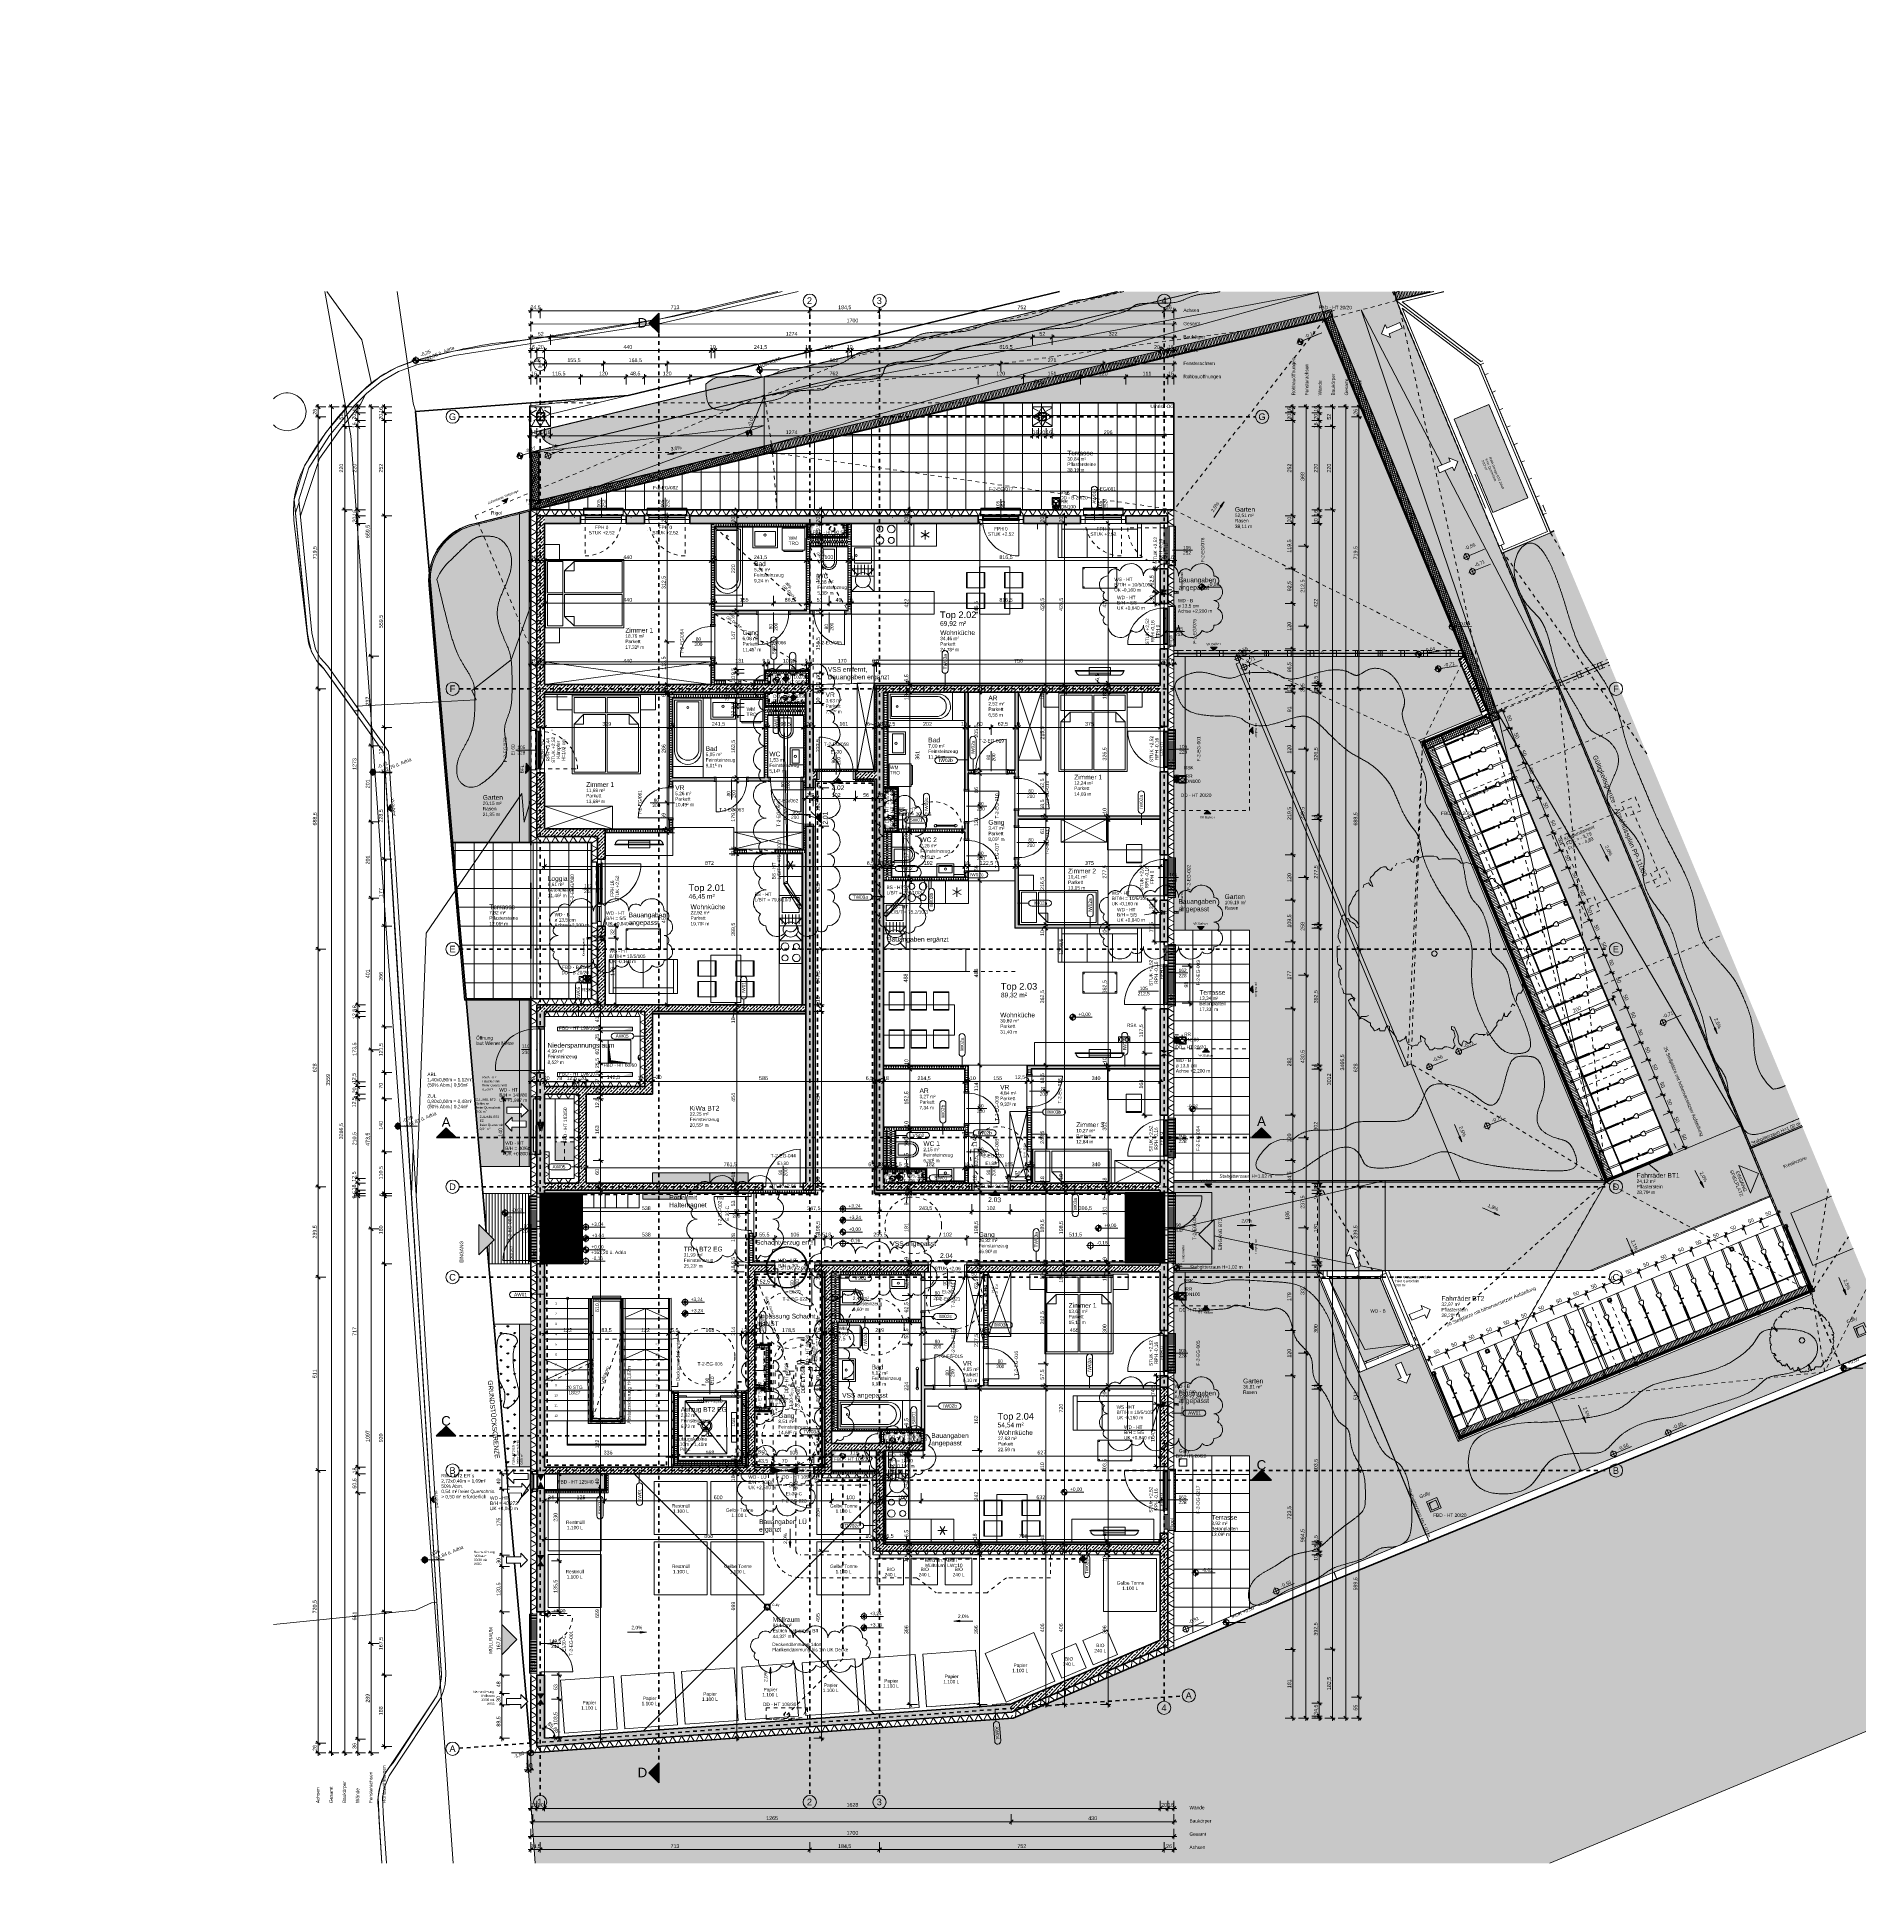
# Model space of a CAD drawing. Header units: metres. Extents: x -67.4 to -19.1, y 43.9 to 93.
import ezdxf

# ---------------------------------------------------------------- set-up
doc = ezdxf.new("R2010")
doc.units = ezdxf.units.M
for name, pattern in [('Achse', [0.009, 0.005, -0.002, 0, -0.002]), ('Strich Punkt', [0.015875, 0.00635, -0.004763, 0, -0.004763]), ('Strich Punkt Mittel', [0.015875, 0.00635, -0.004763, 0, -0.004763]), ('Strichpunkt', [0.01053, 0.005, -0.0025, 0.00053, -0.0025]), ('Verdeckt', [0.003, 0.002, -0.001]), ('Verdeckt Oben', [0.00225, 0.0015, -0.00075]), ('Verdeckt Unten', [0.005, 0.003, -0.002])]:
    doc.linetypes.add(name, pattern=pattern)
for name, color, linetype, lineweight in [('A-DETL-GENF_', 92, 'Continuous', 13), ('A-DETL-HDLN', 90, 'Verdeckt', 5), ('A-DETL-MBND', 5, 'Continuous', 5), ('A-DETL-THIN', 151, 'Continuous', 5), ('A-FLOR-HRAL', 11, 'Continuous', 5), ('A-FLOR-OVHD', 1, 'Verdeckt Oben', 5), ('A-GLAZ', 151, 'Continuous', 18), ('A-GLAZ-IDEN_', 152, 'Continuous', 9), ('A_2D', 7, 'Continuous', 13), ('A_Baeume', 92, 'Continuous', 13), ('A_Bemassung-50_', 4, 'Continuous', 9), ('A_Bemassung_', 4, 'Continuous', 9), ('A_Beschriftung_', 7, 'Continuous', 9), ('A_Bodenschlitz', 7, 'Continuous', 5), ('A_Brandabschnitte', 30, 'Verdeckt', 50), ('A_Dach', 7, 'Continuous', 13), ('A_Decken', 8, 'Continuous', 13), ('A_Durchbruch', 7, 'Verdeckt', 5), ('A_Durchbruch_', 7, 'Continuous', 5), ('A_Durchbruch_Projektion', 8, 'Verdeckt', 5), ('A_Fenster', 7, 'Continuous', 13), ('A_Gelaender', 7, 'Continuous', 13), ('A_Grundstuecksgrenze', 5, 'Continuous', 70), ('A_Hilfe', 1, 'Continuous', 5), ('A_Kanal_RW', 150, 'Strich Punkt', 100), ('A_Kanal_SW', 34, 'Strich Punkt', 100), ('A_Moebel', 6, 'Continuous', 13), ('A_Parkplatz', 7, 'Continuous', 13), ('A_Raeume', 7, 'Continuous', 13), ('A_Raeume_', 7, 'Continuous', 5), ('A_Raeume_Beschriftung_', 7, 'Continuous', 9), ('A_Raster_', 1, 'Continuous', 9), ('A_Sanitaer', 3, 'Continuous', 13), ('A_Treppen', 2, 'Continuous', 13), ('A_Tueren', 31, 'Continuous', 13), ('A_Waende', 7, 'Continuous', 13), ('A_Waende_SHR', 251, 'Continuous', 13), ('G-ANNO-DIMS_', 111, 'Continuous', 9), ('G-ANNO-REVC-IDEN_', 71, 'Continuous', 9), ('G-ANNO-REVC_', 71, 'Continuous', 9), ('G-ANNO-SYMB_', 111, 'Continuous', 9), ('Geländevolumenkörper', 7, 'Continuous', 5), ('HT_E-Gesamt', 2, 'Continuous', 13), ('M-EQPM', 50, 'Continuous', 5), ('M-EQPM-IDEN_', 50, 'Continuous', 9), ('P-PIPE', 3, 'Continuous', 5), ('P-PIPE-CNTR', 3, 'Continuous', 5), ('P-PIPE-IDEN_', 2, 'Continuous', 9), ('P-SANR-FIXT-IDEN_', 2, 'Continuous', 9), ('Q-SPCQ', 91, 'Continuous', 13), ('S-STRS', 31, 'Continuous', 13), ('S-STRS-ANNO_', 31, 'Continuous', 5), ('S-STRS-IDEN_', 31, 'Continuous', 9), ('S-STRS-MBND', 31, 'Verdeckt', 13), ('Sekundäre Höhenlinien', 250, 'Continuous', 5), ('Text', 130, 'Continuous', 9)]:
    doc.layers.add(name, color=color, linetype=linetype, lineweight=lineweight)
doc.styles.add('Arial', font='arial.ttf', dxfattribs={"height": 0.059531})
doc.styles.add('Arial_1', font='arial.ttf', dxfattribs={"height": 0.175})
doc.styles.add('Arial_10', font='arial.ttf', dxfattribs={"height": 0.05})
doc.styles.add('Arial_2', font='arial.ttf', dxfattribs={"height": 0.09})
doc.styles.add('Arial_3', font='arial.ttf', dxfattribs={"height": 0.125})
doc.styles.add('Arial_4', font='arial.ttf', dxfattribs={"height": 0.05849})
doc.styles.add('Arial_5', font='arial.ttf', dxfattribs={"height": 0.1})
doc.styles.add('Arial_6', font='arial.ttf', dxfattribs={"height": 0.06})
doc.styles.add('Arial_7', font='arial.ttf', dxfattribs={"height": 0.075})
doc.styles.add('Arial_8', font='arial.ttf', dxfattribs={"height": 0.25})
doc.styles.add('Arial_9', font='arial.ttf', dxfattribs={"height": 0.0018})
doc.styles.add('Segoe UI Symbol', font='seguisym.ttf', dxfattribs={"height": 0.09})
doc.dimstyles.new('WGA-Bemaßung', dxfattribs={"dimscale": 0.3048, "dimtxt": 0.102026, "dimasz": 0.328084, "dimexe": 0.246063, "dimexo": 0.0625, "dimgap": 0.04101, "dimtad": 1, "dimdec": 1, "dimlfac": 100, "dimrnd": 0.5, "dimdsep": 46, "dimtxsty": 'Arial_5', "dimblk1": 'OBLIQUE', "dimblk2": 'OBLIQUE', "dimsah": 1, "dimcen": 0.09, "dimdle": 0.246063, "dimazin": 2, "dimtfac": 1, "dimtdec": 4, "dimtix": 1, "dimtmove": 0, "dimatfit": 3, "dimfxl": 0.656168, "dimfxlon": 1, "dimtvp": 1, "dimtolj": 1, "dimtzin": 0, "dimarcsym": 2})
doc.dimstyles.new('WGA-Bemaßung_1', dxfattribs={"dimscale": 0.3048, "dimtxt": 0.102026, "dimasz": 0.328084, "dimexe": 0.246063, "dimexo": 0.0625, "dimgap": 0.04101, "dimtad": 1, "dimdec": 1, "dimlfac": 100, "dimrnd": 0.5, "dimdsep": 46, "dimtxsty": 'Arial_5', "dimblk1": 'OBLIQUE', "dimblk2": 'OBLIQUE', "dimsah": 1, "dimcen": 0.09, "dimdle": 0.246063, "dimazin": 2, "dimtfac": 1, "dimtdec": 4, "dimtix": 1, "dimtmove": 1, "dimatfit": 3, "dimfxl": 0.656168, "dimfxlon": 1, "dimtvp": 1, "dimtolj": 1, "dimtzin": 0, "dimarcsym": 2})
doc.dimstyles.new('WGA-Bemaßung_2', dxfattribs={"dimscale": 0.3048, "dimtxt": 0.102026, "dimasz": 0.328084, "dimexe": 0.246063, "dimexo": 0.0625, "dimgap": 0.04101, "dimtad": 1, "dimdec": 1, "dimlfac": 100, "dimrnd": 0.5, "dimdsep": 46, "dimtxsty": 'Arial_5', "dimblk1": 'OBLIQUE', "dimblk2": 'OBLIQUE', "dimsah": 1, "dimcen": 0.09, "dimdle": 0.246063, "dimazin": 2, "dimtfac": 1, "dimtdec": 4, "dimtix": 1, "dimtmove": 2, "dimatfit": 3, "dimfxl": 0.656168, "dimfxlon": 1, "dimtvp": 1, "dimtolj": 1, "dimtzin": 0, "dimarcsym": 2})
doc.dimstyles.new('WGA-Bemaßung_3', dxfattribs={"dimscale": 0.3048, "dimtxt": 0.102026, "dimasz": 0.328084, "dimexe": 0.246063, "dimexo": 0.246063, "dimgap": 0.04101, "dimtad": 1, "dimdec": 1, "dimlfac": 100, "dimrnd": 0.1, "dimdsep": 46, "dimtxsty": 'Arial_5', "dimblk1": 'OBLIQUE', "dimblk2": 'OBLIQUE', "dimsah": 1, "dimcen": 0.09, "dimdle": 0.246063, "dimazin": 2, "dimtfac": 1, "dimtdec": 4, "dimtix": 1, "dimtmove": 0, "dimatfit": 3, "dimfxl": 1, "dimtvp": 1, "dimtolj": 1, "dimtzin": 0, "dimarcsym": 2})
doc.dimstyles.new('WGA-Bemaßung_4', dxfattribs={"dimscale": 0.3048, "dimtxt": 0.102026, "dimasz": 0.328084, "dimexe": 0.246063, "dimexo": 0.0625, "dimgap": 0.04101, "dimtad": 1, "dimdec": 1, "dimlfac": 100, "dimrnd": 0.5, "dimdsep": 46, "dimtxsty": 'Arial_5', "dimblk1": 'OBLIQUE', "dimblk2": 'OBLIQUE', "dimsah": 1, "dimcen": 0.09, "dimdle": 0.246063, "dimazin": 2, "dimtfac": 1, "dimtdec": 4, "dimtix": 1, "dimtmove": 0, "dimatfit": 3, "dimfxl": 0.656168, "dimfxlon": 1, "dimtvp": 1, "dimtolj": 1, "dimtzin": 0, "dimarcsym": 2})
doc.dimstyles.new('zulässige_Gebäudehöhe', dxfattribs={"dimscale": 0.3048, "dimtxt": 0.127532, "dimasz": 0.328084, "dimexe": 0.246063, "dimexo": 0.0625, "dimgap": 0.04101, "dimtad": 1, "dimdec": 1, "dimlfac": 100, "dimrnd": 0.1, "dimdsep": 46, "dimtxsty": 'Arial_3', "dimblk1": 'OBLIQUE', "dimblk2": 'OBLIQUE', "dimsah": 1, "dimcen": 0.09, "dimdle": 0.246063, "dimazin": 2, "dimtfac": 1, "dimtdec": 4, "dimtix": 1, "dimtmove": 0, "dimatfit": 3, "dimfxl": 1.64042, "dimfxlon": 1, "dimtvp": 1, "dimtolj": 1, "dimtzin": 0, "dimarcsym": 2})
pattern_1 = [(45, (0, 0), (-0.08980256, 0.08980256), []), (45, (0.0898, 0), (-0.08980256, 0.08980256), [0.0635, -0.03175])]
pattern_2 = [(0, (0, 0), (0, 0.05), []), (90, (0, 0), (-0.075, 0), [])]
pattern_3 = [(194.23, (0.15704, 0.16014), (0.736934979, 0.143915426), [0.10413, -0.93713]), (183.925, (0.24832, 0.05438), (-0.27236986, -0.11203666), [0.23283, -0.23283]), (175.795, (0.20824, -0.04172), (-0.464567546, -0.031871273), [0.13171, -0.52684])]
pattern_4 = [(22.36, (0.0923, -0.0385), (-0.0216463, 0.315486), []), (22.36, (0, 0), (-0.0216463, 0.315486), [0.1, -0.15]), (22.36, (-0.0923, 0.0385), (-0.0216463, 0.315486), [])]
pattern_5 = [(67.36, (0, 0), (-0.4614709, 0.19247), []), (67.36, (0.0923, -0.0385), (-0.4614709, 0.19247), [])]
pattern_6 = [(194.23, (0.15704, 0.16014), (0.736934979, 0.143915426), [0.10412, -0.93712]), (183.925, (0.24832, 0.05438), (-0.27236986, -0.11203666), [0.23283, -0.23283]), (175.795, (0.20824, -0.04172), (-0.464567546, -0.03187127), [0.13171, -0.52684])]
pattern_7 = [(270, (0, 0.6096), (0.04, 0), [])]
pattern_8 = [(90, (0, 0), (-0.17961, 0.17961), [0.04762, -0.31159]), (45, (0, 0), (-0.1796051, 0.1796051), [0.04762, -0.20637]), (135, (0, 0), (-0.1796051, -0.1796051), [0.04763, -0.20638])]
pattern_9 = [(90, (0, 0), (-0.17961, 0.17961), [0.04762, -0.31159]), (45, (0, 0), (-0.1796051, 0.1796051), [0.04762, -0.20637]), (135, (0, 0), (-0.1796051, -0.1796051), [0.04762, -0.20637])]

# ---------------------------------------------------------------- blocks, each defined once
blk = doc.blocks.new('Geländer - Geländer-3410110-263_PP_00EG_BT2')
at = {"layer": 'A_Gelaender', "lineweight": 5}
for p, q in [((4.08, 83.62), (4.08, 80.625)), ((4.088, 83.62), (4.08, 83.62)), ((4.088, 80.625), (4.088, 83.62)), ((4.08, 80.465), (4.08, 67.237)), ((4.088, 67.245), (4.088, 80.465)), ((4.08, 67.237), (5.581, 67.237)), ((5.581, 67.245), (4.088, 67.245))]:
    blk.add_line(p, q, dxfattribs=at)
blk.add_open_spline([(4.08, 67.237), (4.08, 67.237), (4.08, 67.237), (4.08, 67.237), (4.08, 67.237), (4.081, 67.238), (4.081, 67.238), (4.081, 67.238), (4.081, 67.238), (4.082, 67.239), (4.082, 67.239), (4.082, 67.239), (4.083, 67.24), (4.083, 67.24), (4.083, 67.24), (4.083, 67.24), (4.084, 67.241), (4.084, 67.241), (4.084, 67.241), (4.084, 67.241), (4.085, 67.242), (4.085, 67.242), (4.085, 67.242), (4.085, 67.242), (4.086, 67.243), (4.086, 67.243), (4.086, 67.243), (4.086, 67.243), (4.087, 67.244), (4.087, 67.244), (4.087, 67.244), (4.087, 67.244), (4.088, 67.245), (4.088, 67.245), (4.088, 67.245), (4.088, 67.245)], degree=3, knots=[0, 0, 0, 0, 0.083333, 0.125, 0.166667, 0.208333, 0.229167, 0.25, 0.291667, 0.333333, 0.354167, 0.375, 0.395833, 0.416667, 0.4375, 0.458333, 0.479167, 0.5, 0.520833, 0.541667, 0.5625, 0.583333, 0.604167, 0.625, 0.645833, 0.666667, 0.6875, 0.708333, 0.75, 0.770833, 0.791667, 0.833333, 0.875, 0.916667, 1, 1, 1, 1], dxfattribs=at)
blk = doc.blocks.new('Geländer - Geländer-3410309-263_PP_00EG_BT2')
at = {"layer": 'A_Gelaender', "lineweight": 5}
for p, q in [((-7.757, 65.758), (-7.757, 61.119)), ((-7.749, 65.758), (-7.757, 65.758)), ((-7.749, 61.119), (-7.749, 65.758)), ((-7.757, 61.119), (-7.749, 61.119))]:
    blk.add_line(p, q, dxfattribs=at)
blk = doc.blocks.new('Sonder_Aufzug - Schacht_1920x1920_Kabine_1680x1680-11025376-263_PP_00EG_BT2')
at = {"layer": 'Q-SPCQ'}
for p, q in [((-0.01, -1.25), (-0.01, 0.15)), ((-0.01, 0.15), (1.09, 0.15)), ((-0.01, 0.15), (1.09, -1.25)), ((-0.01, -1.25), (1.09, 0.15)), ((1.09, 0.15), (1.09, -1.25)), ((-0.272, -0.157), (-0.142, -0.157)), ((-0.272, -0.943), (-0.272, -0.157)), ((-0.142, -0.943), (-0.142, -0.157)), ((0.46, -0.503), (0.457, -0.461)), ((0.471, -0.365), (0.485, -0.55)), ((0.514, -0.453), (0.508, -0.383)), ((0.63, -0.453), (0.514, -0.453)), ((0.518, -0.514), (0.516, -0.488)), ((0.516, -0.488), (0.63, -0.488)), ((0.63, -0.488), (0.63, -0.453)), ((-0.272, -0.943), (-0.142, -0.943)), ((0.485, -0.55), (0.622, -0.55)), ((0.646, -0.514), (0.518, -0.514)), ((0.622, -0.55), (0.677, -0.686)), ((0.645, -0.659), (0.624, -0.606)), ((0.697, -0.639), (0.646, -0.514)), ((0.677, -0.686), (0.756, -0.655)), ((0.745, -0.62), (0.697, -0.639)), ((0.756, -0.655), (0.745, -0.62)), ((0.604, -1.25), (-0.01, -1.25)), ((1.054, -1.25), (0.604, -1.25)), ((1.09, -1.25), (1.054, -1.25))]:
    blk.add_line(p, q, dxfattribs=at)
for centre, radius, start, end in [((0.52, -0.589), 0.143, 116.094, 331.0081), ((0.502, -0.347), 0.0367, 279.5296, 210.6777), ((0.52, -0.589), 0.105, 124.6842, 350.9794)]:
    blk.add_arc(centre, radius, start, end, dxfattribs=at)
blk = doc.blocks.new('Tuer_S1_Aufzug_Teleskop1 - RB_1680x2220-11029026-263_PP_00EG_BT2')
at = {"layer": 'A_Tueren', "lineweight": 5}
for p, q in [((-0.28, 0.06), (-0.84, 0.06)), ((-0.84, 0.06), (-0.84, 0.025)), ((-0.84, 0.025), (-0.28, 0.025)), ((-0.28, 0.13), (0.17, 0.13)), ((-0.28, 0.08), (-0.28, 0.13)), ((-0.28, 0.13), (-0.28, 0.08)), ((0.17, 0.13), (-0.28, 0.13)), ((0.17, 0.08), (-0.28, 0.08)), ((-0.28, 0.08), (0.17, 0.08)), ((-0.28, 0.025), (-0.28, 0.06)), ((0.17, 0.2), (0.62, 0.2)), ((0.17, 0.15), (0.17, 0.2)), ((0.17, 0.2), (0.17, 0.15)), ((0.62, 0.2), (0.17, 0.2)), ((0.62, 0.15), (0.17, 0.15)), ((0.17, 0.15), (0.62, 0.15)), ((0.17, 0.13), (0.17, 0.08)), ((0.17, 0.08), (0.17, 0.13)), ((0.62, 0.2), (0.62, 0.15)), ((0.62, 0.15), (0.62, 0.2)), ((0.84, 0.06), (0.62, 0.06)), ((0.62, 0.06), (0.62, 0.025)), ((0.62, 0.025), (0.84, 0.025)), ((0.84, 0.025), (0.84, 0.06))]:
    blk.add_line(p, q, dxfattribs=at)
at = {"layer": 'A_Tueren'}
blk.add_line((-0.608, 0.06), (0.608, 0.06), dxfattribs=at)
blk = doc.blocks.new('Geländer - Geländer-3651125-263_PP_00EG_BT2')
at = {"layer": 'A_Gelaender', "lineweight": 5}
for p, q in [((-10.304, 72.318), (0.227, 67.926)), ((0.227, 67.934), (-10.301, 72.326)), ((0.227, 67.926), (0.227, 67.926))]:
    blk.add_line(p, q, dxfattribs=at)
blk = doc.blocks.new('Bepf_Baum - Japanischer Ahorn - 3_0 Meter-1598811-263_PP_00EG_BT2')
at = {"layer": 'A_Baeume'}
for p, q in [((-0.721, 0.491), (-0.7, 0.515)), ((-0.7, 0.515), (-0.695, 0.538)), ((-0.695, 0.538), (-0.673, 0.554)), ((-0.631, 0.578), (-0.626, 0.601)), ((-0.626, 0.601), (-0.584, 0.617)), ((-0.584, 0.617), (-0.568, 0.594)), ((-0.574, 0.641), (-0.568, 0.665)), ((-0.558, 0.617), (-0.574, 0.641)), ((-0.568, 0.665), (-0.542, 0.688)), ((-0.568, 0.665), (-0.542, 0.688)), ((-0.568, 0.594), (-0.547, 0.586)), ((-0.547, 0.586), (-0.558, 0.617)), ((-0.542, 0.688), (-0.526, 0.712)), ((-0.526, 0.712), (-0.505, 0.728)), ((-0.505, 0.728), (-0.479, 0.752)), ((-0.479, 0.752), (-0.453, 0.759)), ((-0.453, 0.759), (-0.432, 0.759)), ((-0.432, 0.759), (-0.416, 0.736)), ((-0.416, 0.736), (-0.39, 0.728)), ((-0.39, 0.728), (-0.374, 0.752)), ((-0.348, 0.767), (-0.337, 0.791)), ((-0.295, 0.791), (-0.269, 0.799)), ((-0.248, 0.823), (-0.221, 0.831)), ((-0.221, 0.831), (-0.206, 0.807)), ((-0.206, 0.807), (-0.185, 0.799)), ((-0.185, 0.799), (-0.179, 0.838)), ((-0.179, 0.838), (-0.158, 0.854)), ((-0.158, 0.854), (-0.137, 0.838)), ((-0.137, 0.838), (-0.116, 0.846)), ((-0.116, 0.846), (-0.09, 0.854)), ((-0.09, 0.854), (-0.011, 0.854)), ((-0.011, 0.854), (0.015, 0.846)), ((0.015, 0.846), (0.036, 0.823)), ((0.036, 0.823), (0.063, 0.831)), ((0.063, 0.831), (0.183, 0.831)), ((0.183, 0.831), (0.21, 0.815)), ((0.21, 0.815), (0.231, 0.791)), ((0.231, 0.791), (0.257, 0.791)), ((0.257, 0.791), (0.278, 0.799)), ((0.278, 0.799), (0.299, 0.791)), ((0.299, 0.791), (0.331, 0.783)), ((0.331, 0.783), (0.352, 0.767)), ((0.352, 0.767), (0.373, 0.759)), ((0.373, 0.759), (0.399, 0.752)), ((0.399, 0.752), (0.42, 0.736)), ((0.42, 0.736), (0.441, 0.712)), ((0.452, 0.641), (0.431, 0.633)), ((0.431, 0.633), (0.457, 0.625)), ((0.441, 0.712), (0.467, 0.704)), ((0.473, 0.657), (0.452, 0.641)), ((0.457, 0.625), (0.478, 0.633)), ((0.488, 0.68), (0.473, 0.657)), ((0.478, 0.633), (0.488, 0.657)), ((0.488, 0.657), (0.515, 0.657)), ((0.515, 0.657), (0.525, 0.633)), ((0.525, 0.633), (0.557, 0.609)), ((0.557, 0.609), (0.583, 0.586)), ((0.583, 0.586), (0.604, 0.562)), ((0.604, 0.562), (0.615, 0.538)), ((0.615, 0.538), (0.641, 0.515)), ((-0.863, 0.056), (-0.842, 0.064)), ((-0.863, -0.031), (-0.863, 0.056)), ((-0.852, 0.159), (-0.847, 0.183)), ((-0.852, 0.135), (-0.852, 0.159)), ((-0.831, 0.088), (-0.852, 0.135)), ((-0.847, 0.206), (-0.836, 0.23)), ((-0.847, 0.183), (-0.847, 0.206)), ((-0.836, 0.23), (-0.831, 0.262)), ((-0.831, 0.285), (-0.821, 0.309)), ((-0.831, 0.262), (-0.831, 0.285)), ((-0.821, 0.309), (-0.815, 0.333)), ((-0.815, 0.333), (-0.794, 0.333)), ((-0.794, 0.333), (-0.784, 0.309)), ((-0.784, 0.309), (-0.763, 0.301)), ((-0.763, 0.301), (-0.747, 0.278)), ((-0.758, 0.412), (-0.742, 0.443)), ((-0.758, 0.364), (-0.758, 0.412)), ((-0.752, 0.341), (-0.758, 0.364)), ((-0.737, 0.317), (-0.752, 0.341)), ((-0.747, 0.278), (-0.726, 0.27)), ((-0.742, 0.443), (-0.721, 0.491)), ((-0.716, 0.301), (-0.737, 0.317)), ((-0.726, 0.27), (-0.705, 0.254)), ((-0.689, 0.278), (-0.716, 0.301)), ((-0.705, 0.254), (-0.689, 0.222)), ((-0.673, 0.254), (-0.689, 0.278)), ((-0.689, 0.222), (-0.668, 0.23)), ((-0.668, 0.23), (-0.673, 0.254)), ((0.688, 0.475), (0.704, 0.451)), ((0.693, 0.388), (0.699, 0.364)), ((0.72, 0.388), (0.693, 0.388)), ((0.699, 0.364), (0.72, 0.357)), ((0.704, 0.451), (0.714, 0.412)), ((0.714, 0.412), (0.72, 0.388)), ((0.72, 0.357), (0.746, 0.341)), ((0.746, 0.341), (0.757, 0.317)), ((0.757, 0.317), (0.778, 0.301)), ((0.772, 0.143), (0.793, 0.127)), ((0.799, 0.135), (0.772, 0.143)), ((0.778, 0.301), (0.778, 0.278)), ((0.778, 0.278), (0.788, 0.246)), ((0.788, 0.246), (0.804, 0.214)), ((0.793, 0.127), (0.814, 0.104)), ((0.82, 0.143), (0.799, 0.135)), ((0.804, 0.214), (0.82, 0.191)), ((0.809, 0.048), (0.804, 0.025)), ((0.804, 0.025), (0.82, 0.001)), ((0.825, 0.072), (0.809, 0.048)), ((0.814, 0.104), (0.825, 0.072)), ((0.82, 0.191), (0.825, 0.167)), ((0.825, 0.167), (0.82, 0.143)), ((0.82, 0.001), (0.825, -0.023)), ((-0.857, -0.054), (-0.863, -0.031)), ((-0.857, -0.078), (-0.857, -0.054)), ((-0.852, -0.102), (-0.857, -0.078)), ((-0.831, -0.117), (-0.852, -0.102)), ((-0.847, -0.165), (-0.842, -0.141)), ((-0.847, -0.212), (-0.847, -0.165)), ((-0.836, -0.236), (-0.847, -0.212)), ((-0.842, -0.141), (-0.821, -0.141)), ((-0.836, -0.26), (-0.836, -0.236)), ((-0.826, -0.283), (-0.836, -0.26)), ((-0.821, -0.141), (-0.831, -0.117)), ((-0.81, -0.331), (-0.821, -0.307)), ((-0.805, -0.354), (-0.81, -0.331)), ((-0.784, -0.362), (-0.805, -0.354)), ((-0.742, -0.362), (-0.784, -0.362)), ((-0.763, -0.418), (-0.742, -0.402)), ((-0.752, -0.441), (-0.763, -0.418)), ((-0.737, -0.465), (-0.752, -0.441)), ((-0.726, -0.386), (-0.742, -0.362)), ((-0.742, -0.402), (-0.721, -0.402)), ((-0.726, -0.489), (-0.737, -0.465)), ((-0.705, -0.402), (-0.726, -0.386)), ((-0.705, -0.505), (-0.726, -0.489)), ((-0.721, -0.402), (-0.71, -0.426)), ((-0.71, -0.426), (-0.705, -0.402)), ((0.683, -0.449), (0.672, -0.473)), ((0.704, -0.465), (0.683, -0.449)), ((0.736, -0.354), (0.72, -0.386)), ((0.72, -0.386), (0.72, -0.418)), ((0.757, -0.354), (0.736, -0.354)), ((0.772, -0.331), (0.757, -0.354)), ((0.772, -0.22), (0.772, -0.275)), ((0.772, -0.275), (0.778, -0.307)), ((0.778, -0.307), (0.772, -0.331)), ((0.809, -0.189), (0.804, -0.212)), ((0.825, -0.046), (0.809, -0.078)), ((0.809, -0.078), (0.809, -0.102)), ((0.814, -0.133), (0.809, -0.165)), ((0.809, -0.165), (0.809, -0.189)), ((0.825, -0.023), (0.825, -0.046)), ((-0.689, -0.528), (-0.705, -0.505)), ((-0.679, -0.552), (-0.689, -0.528)), ((-0.658, -0.568), (-0.679, -0.552)), ((-0.668, -0.584), (-0.647, -0.56)), ((-0.647, -0.576), (-0.668, -0.584)), ((-0.647, -0.56), (-0.605, -0.56)), ((-0.626, -0.584), (-0.647, -0.576)), ((-0.574, -0.615), (-0.626, -0.584)), ((-0.605, -0.56), (-0.584, -0.552)), ((-0.568, -0.615), (-0.574, -0.615)), ((-0.568, -0.639), (-0.568, -0.615)), ((-0.547, -0.663), (-0.568, -0.639)), ((-0.532, -0.686), (-0.547, -0.663)), ((-0.51, -0.678), (-0.532, -0.686)), ((-0.489, -0.663), (-0.51, -0.678)), ((-0.484, -0.686), (-0.489, -0.663)), ((-0.442, -0.686), (-0.484, -0.686)), ((-0.437, -0.663), (-0.442, -0.686)), ((-0.421, -0.639), (-0.437, -0.663)), ((-0.4, -0.647), (-0.421, -0.639)), ((-0.4, -0.678), (-0.4, -0.647)), ((-0.379, -0.694), (-0.4, -0.678)), ((-0.358, -0.718), (-0.379, -0.694)), ((-0.342, -0.742), (-0.358, -0.718)), ((-0.337, -0.765), (-0.342, -0.742)), ((-0.311, -0.781), (-0.337, -0.765)), ((-0.29, -0.765), (-0.311, -0.781)), ((-0.269, -0.757), (-0.29, -0.765)), ((-0.253, -0.734), (-0.269, -0.757)), ((-0.253, -0.757), (-0.253, -0.734)), ((-0.248, -0.781), (-0.253, -0.757)), ((-0.237, -0.805), (-0.248, -0.781)), ((-0.195, -0.821), (-0.237, -0.805)), ((-0.174, -0.813), (-0.195, -0.821)), ((-0.153, -0.813), (-0.174, -0.813)), ((-0.142, -0.789), (-0.153, -0.813)), ((-0.121, -0.781), (-0.142, -0.789)), ((-0.127, -0.726), (-0.127, -0.757)), ((-0.085, -0.757), (-0.127, -0.726)), ((-0.127, -0.757), (-0.121, -0.781)), ((-0.09, -0.781), (-0.085, -0.757)), ((-0.079, -0.805), (-0.09, -0.781)), ((-0.058, -0.828), (-0.079, -0.805)), ((-0.048, -0.852), (-0.058, -0.828)), ((-0.022, -0.852), (-0.048, -0.852)), ((-0.001, -0.836), (-0.022, -0.852)), ((0.021, -0.844), (-0.001, -0.836)), ((0.063, -0.844), (0.021, -0.844)), ((0.084, -0.828), (0.063, -0.844)), ((0.105, -0.828), (0.084, -0.828)), ((0.136, -0.836), (0.11, -0.828)), ((0.157, -0.844), (0.136, -0.836)), ((0.147, -0.647), (0.147, -0.67)), ((0.173, -0.655), (0.147, -0.647)), ((0.147, -0.67), (0.168, -0.686)), ((0.178, -0.813), (0.157, -0.844)), ((0.178, -0.734), (0.162, -0.765)), ((0.162, -0.765), (0.168, -0.789)), ((0.168, -0.686), (0.178, -0.734)), ((0.168, -0.789), (0.178, -0.813)), ((0.194, -0.702), (0.173, -0.655)), ((0.205, -0.734), (0.194, -0.702)), ((0.205, -0.765), (0.205, -0.734)), ((0.215, -0.797), (0.205, -0.765)), ((0.236, -0.821), (0.215, -0.797)), ((0.241, -0.797), (0.236, -0.821)), ((0.252, -0.773), (0.241, -0.797)), ((0.273, -0.781), (0.252, -0.773)), ((0.294, -0.797), (0.273, -0.781)), ((0.315, -0.789), (0.294, -0.797)), ((0.325, -0.742), (0.31, -0.765)), ((0.31, -0.765), (0.315, -0.789)), ((0.346, -0.718), (0.325, -0.742)), ((0.367, -0.71), (0.346, -0.718)), ((0.389, -0.718), (0.367, -0.71)), ((0.383, -0.718), (0.446, -0.718)), ((0.446, -0.718), (0.425, -0.726)), ((0.462, -0.726), (0.457, -0.702)), ((0.488, -0.71), (0.462, -0.726)), ((0.509, -0.686), (0.488, -0.71)), ((0.525, -0.663), (0.509, -0.686)), ((0.546, -0.639), (0.525, -0.663)), ((0.562, -0.591), (0.546, -0.615)), ((0.546, -0.615), (0.546, -0.639)), ((0.588, -0.591), (0.562, -0.591)), ((0.604, -0.552), (0.588, -0.591)), ((0.609, -0.528), (0.604, -0.552)), ((0.615, -0.56), (0.609, -0.528)), ((0.636, -0.56), (0.615, -0.56)), ((0.651, -0.536), (0.636, -0.56)), ((0.672, -0.512), (0.651, -0.536))]:
    blk.add_line(p, q, dxfattribs=at)
blk.add_circle((-0.014, -0.016), 0.0716, dxfattribs=at)
blk = doc.blocks.new('UZ_D1 - SL_0900x2000_Wohnungstür-5426848-263_PP_00EG_BT2')
at = {"layer": 'A_Tueren', "lineweight": 5}
for p, q in [((-0.45, 0.1), (-0.51, 0.1)), ((-0.45, -0.1), (-0.45, 0.1)), ((0.45, 0.1), (0.51, 0.1)), ((0.45, -0.1), (0.45, 0.1)), ((-0.51, -0.1), (-0.45, -0.1)), ((0.51, -0.1), (0.45, -0.1)), ((0.45, -0.1), (0.45, -1))]:
    blk.add_line(p, q, dxfattribs=at)
blk.add_arc((0.45, -0.1), 0.9, 180, 270, dxfattribs=at)
blk = doc.blocks.new('UZ_D1 - SL_0800x2000_Zimmertür_Stahlzarge_GK-7175609-263_PP_00EG_BT2')
at = {"layer": 'A_Tueren', "lineweight": 5}
for p, q in [((0.4, 0.06), (0.4, 0.86)), ((-0.46, 0.06), (-0.4, 0.06)), ((-0.4, 0.06), (-0.4, -0.06)), ((0.4, 0.06), (0.4, -0.06)), ((0.46, 0.06), (0.4, 0.06)), ((-0.4, -0.06), (-0.46, -0.06)), ((0.4, -0.06), (0.46, -0.06))]:
    blk.add_line(p, q, dxfattribs=at)
blk.add_arc((0.4, 0.06), 0.8, 90, 180, dxfattribs=at)
blk = doc.blocks.new('Moeb_Bett - Einzelbett 090x210-1828300-263_PP_00EG_BT2')
at = {"layer": 'A_Moebel', "color": 8}
for p, q in [((-0.45, 1.02), (0.45, 1.02)), ((0.45, -1.05), (0.45, 1.05)), ((0.85, 1.05), (0.45, 1.05)), ((0.45, 1.05), (0.45, 0.65)), ((0.45, 0.65), (0.45, 1.05)), ((0.45, 1.05), (0.85, 1.05)), ((0.85, 0.65), (0.85, 1.05)), ((0.85, 1.05), (0.85, 0.65)), ((-0.4, 0.97), (0.4, 0.97)), ((-0.4, 0.57), (-0.4, 0.97)), ((-0.4, 0.57), (0.4, 0.57)), ((-0.4, 0.27), (-0.15, 0.52)), ((-0.15, 0.52), (-0.15, 0.27)), ((-0.15, 0.52), (0.4, 0.52)), ((0.4, 0.97), (0.4, 0.57)), ((0.4, 0.52), (0.4, -1)), ((0.45, 0.65), (0.85, 0.65)), ((0.85, 0.65), (0.45, 0.65)), ((-0.15, 0.27), (-0.4, 0.27)), ((-0.4, -1), (-0.4, 0.27)), ((-0.45, -1.05), (0.45, -1.05)), ((-0.4, -1), (0.4, -1))]:
    blk.add_line(p, q, dxfattribs=at)
blk = doc.blocks.new('UZ_D1 - SL_0800x2000_Zimmertür_Stahlzarge_GK-7175678-263_PP_00EG_BT2')
at = {"layer": 'A_Tueren', "lineweight": 5}
for p, q in [((0.4, 0.06), (0.4, 0.86)), ((-0.46, 0.06), (-0.4, 0.06)), ((-0.4, 0.06), (-0.4, -0.06)), ((0.4, 0.06), (0.4, -0.06)), ((0.46, 0.06), (0.4, 0.06)), ((-0.4, -0.06), (-0.46, -0.06)), ((0.4, -0.06), (0.46, -0.06))]:
    blk.add_line(p, q, dxfattribs=at)
blk.add_arc((0.4, 0.06), 0.8, 90, 180, dxfattribs=at)
blk = doc.blocks.new('Moeb_Schreibtisch_variabel - 140 x 80-8060220-263_PP_00EG_BT2')
at = {"layer": 'A_Moebel', "color": 8}
for p, q in [((-0.684, 0.745), (-1.089, 0.745)), ((-1.089, 0.745), (-1.089, 0.4)), ((-1.089, 0.725), (-0.684, 0.725)), ((-0.684, 0.4), (-0.684, 0.745)), ((-1.587, 0.4), (-0.187, 0.4)), ((-1.587, 0.4), (-0.187, 0.4)), ((-1.089, 0.4), (-1.089, 0.26)), ((-1.089, 0.26), (-0.684, 0.26)), ((-0.684, 0.26), (-0.684, 0.4)), ((-0.187, 0.4), (-0.187, -0.4)), ((-0.187, 0.4), (-0.187, -0.4))]:
    blk.add_line(p, q, dxfattribs=at)
blk = doc.blocks.new('Moeb_Schrank - Sideboard_50cm-3879384-263_PP_00EG_BT2')
at = {"layer": 'A_Moebel', "color": 8}
for p, q in [((3.325, 0.6), (0, 0.6)), ((0, 0.6), (0, 0)), ((0, 0), (0, 0.6)), ((0, 0.6), (3.325, 0.6)), ((3.325, 0.6), (3.325, 0)), ((3.325, 0), (0, 0))]:
    blk.add_line(p, q, dxfattribs=at)
blk = doc.blocks.new('Moeb_TV - 48 Zoll-5920680-263_PP_00EG_BT2')
at = {"layer": 'A_Moebel', "lineweight": 5}
for p, q in [((0.513, 0.059), (-0.52, 0.059)), ((0.513, 0.059), (-0.52, 0.059)), ((-0.287, -0.001), (-0.287, 0.049)), ((-0.287, 0.049), (-0.287, -0.051)), ((0.279, 0.049), (-0.287, 0.049)), ((0.279, 0.049), (0.279, -0.001)), ((0.279, -0.051), (0.279, 0.049)), ((-0.65, -0.051), (-0.65, -0.066)), ((-0.65, -0.051), (-0.65, -0.051)), ((-0.648, -0.051), (-0.65, -0.051)), ((-0.635, -0.051), (-0.65, -0.051)), ((-0.65, -0.066), (-0.635, -0.066)), ((-0.65, -0.066), (-0.648, -0.066)), ((-0.65, -0.066), (-0.65, -0.066)), ((-0.646, -0.051), (-0.648, -0.051)), ((-0.648, -0.066), (-0.646, -0.066)), ((-0.643, -0.051), (-0.646, -0.051)), ((-0.646, -0.066), (-0.643, -0.066)), ((-0.639, -0.051), (-0.643, -0.051)), ((-0.643, -0.066), (-0.639, -0.066)), ((-0.635, -0.051), (-0.639, -0.051)), ((-0.639, -0.066), (-0.635, -0.066)), ((-0.63, -0.051), (-0.635, -0.051)), ((-0.635, -0.051), (0.628, -0.051)), ((0.628, -0.066), (-0.635, -0.066)), ((-0.635, -0.066), (-0.63, -0.066)), ((0.623, -0.051), (-0.63, -0.051)), ((-0.63, -0.051), (0.623, -0.051)), ((-0.63, -0.051), (-0.63, -0.066)), ((-0.63, -0.051), (-0.63, -0.066)), ((-0.287, -0.051), (-0.63, -0.051)), ((0.623, -0.051), (-0.63, -0.051)), ((-0.63, -0.051), (0.623, -0.051)), ((-0.63, -0.051), (-0.63, -0.066)), ((-0.63, -0.051), (-0.63, -0.066)), ((-0.63, -0.051), (0.623, -0.051)), ((0.623, -0.051), (-0.63, -0.051)), ((-0.63, -0.066), (-0.63, -0.069)), ((-0.63, -0.066), (-0.63, -0.069)), ((-0.63, -0.066), (-0.57, -0.066)), ((-0.57, -0.066), (-0.63, -0.066)), ((-0.63, -0.066), (0.623, -0.066)), ((0.623, -0.069), (-0.63, -0.069)), ((-0.63, -0.069), (-0.57, -0.069)), ((-0.57, -0.066), (0.563, -0.066)), ((0.563, -0.066), (-0.57, -0.066)), ((-0.57, -0.069), (-0.57, -0.066)), ((-0.57, -0.066), (-0.57, -0.069)), ((-0.57, -0.066), (0.563, -0.066)), ((0.563, -0.066), (-0.57, -0.066)), ((-0.57, -0.069), (0.563, -0.069)), ((-0.57, -0.069), (0.563, -0.069)), ((0.563, -0.069), (-0.57, -0.069)), ((-0.287, -0.051), (-0.287, -0.001)), ((0.279, -0.001), (-0.287, -0.001)), ((-0.287, -0.051), (-0.287, -0.066)), ((-0.287, -0.066), (-0.287, -0.051)), ((-0.287, -0.051), (0.279, -0.051)), ((-0.287, -0.051), (0.279, -0.051)), ((0.279, -0.051), (-0.287, -0.051)), ((-0.287, -0.066), (-0.287, -0.069)), ((-0.287, -0.069), (-0.287, -0.066)), ((-0.287, -0.069), (-0.287, -0.151)), ((-0.287, -0.151), (-0.287, -0.069)), ((0.279, -0.151), (-0.287, -0.151)), ((0.279, -0.151), (-0.287, -0.151)), ((0.279, -0.001), (0.279, -0.051)), ((0.279, -0.051), (0.279, -0.066)), ((0.279, -0.066), (0.279, -0.051)), ((0.623, -0.051), (0.279, -0.051)), ((0.279, -0.066), (0.279, -0.069)), ((0.279, -0.069), (0.279, -0.066)), ((0.279, -0.069), (0.279, -0.151)), ((0.279, -0.151), (0.279, -0.069)), ((0.563, -0.066), (0.563, -0.069)), ((0.563, -0.066), (0.563, -0.069)), ((0.563, -0.066), (0.623, -0.066)), ((0.623, -0.066), (0.563, -0.066)), ((0.563, -0.069), (0.623, -0.069)), ((0.623, -0.066), (0.623, -0.051)), ((0.623, -0.051), (0.623, -0.066)), ((0.628, -0.051), (0.623, -0.051)), ((0.623, -0.066), (0.623, -0.051)), ((0.623, -0.051), (0.623, -0.066)), ((0.623, -0.069), (0.623, -0.066)), ((0.623, -0.066), (0.623, -0.069)), ((0.623, -0.066), (0.628, -0.066)), ((0.643, -0.051), (0.628, -0.051)), ((0.631, -0.051), (0.628, -0.051)), ((0.628, -0.066), (0.631, -0.066)), ((0.628, -0.066), (0.643, -0.066)), ((0.635, -0.051), (0.631, -0.051)), ((0.631, -0.066), (0.635, -0.066)), ((0.638, -0.051), (0.635, -0.051)), ((0.635, -0.066), (0.638, -0.066)), ((0.641, -0.051), (0.638, -0.051)), ((0.638, -0.066), (0.641, -0.066)), ((0.642, -0.051), (0.641, -0.051)), ((0.641, -0.066), (0.642, -0.066)), ((0.643, -0.051), (0.642, -0.051)), ((0.642, -0.066), (0.643, -0.066)), ((0.643, -0.066), (0.643, -0.051))]:
    blk.add_line(p, q, dxfattribs=at)
for centre, start, end in [((-0.52, -0.051), 150, 165), ((-0.52, -0.051), 135, 150), ((-0.52, -0.051), 120, 135), ((-0.52, -0.051), 105, 120), ((-0.52, -0.051), 90, 105), ((0.513, -0.051), 75, 90), ((0.513, -0.051), 60, 75), ((0.513, -0.051), 45, 60), ((0.513, -0.051), 30, 45), ((0.513, -0.051), 15, 30), ((-0.52, -0.051), 165, 180), ((0.513, -0.051), 0, 15)]:
    blk.add_arc(centre, 0.11, start, end, dxfattribs=at)
for points in [[(-0.52, 0.059), (-0.525, 0.059), (-0.535, 0.058), (-0.549, 0.055), (-0.56, 0.051), (-0.569, 0.047), (-0.575, 0.044), (-0.582, 0.04), (-0.587, 0.036), (-0.593, 0.031), (-0.598, 0.026), (-0.603, 0.021), (-0.608, 0.016), (-0.612, 0.01), (-0.617, 0.002), (-0.622, -0.009), (-0.629, -0.027), (-0.63, -0.042), (-0.63, -0.051)], [(0.513, 0.059), (0.517, 0.059), (0.527, 0.058), (0.541, 0.055), (0.553, 0.051), (0.561, 0.047), (0.568, 0.044), (0.574, 0.04), (0.58, 0.036), (0.585, 0.031), (0.59, 0.026), (0.595, 0.021), (0.6, 0.016), (0.604, 0.01), (0.609, 0.002), (0.614, -0.009), (0.621, -0.027), (0.623, -0.042), (0.623, -0.051)]]:
    blk.add_open_spline(points, degree=3, knots=[0, 0, 0, 0, 0.083333, 0.166667, 0.25, 0.291667, 0.333333, 0.375, 0.416667, 0.458333, 0.5, 0.541667, 0.583333, 0.625, 0.666667, 0.75, 0.833333, 1, 1, 1, 1], dxfattribs=at)
blk = doc.blocks.new('Sani_WC-Wandbasierend - 400x600-3803100-263_PP_00EG_BT2')
at = {"layer": 'A_Sanitaer', "lineweight": 5}
for p, q in [((-0.075, 0.513), (-0.075, 0.113)), ((-0.075, 0.513), (-0.075, 0.113)), ((-0.025, 0.513), (-0.025, 0.173)), ((0.275, 0.173), (0.275, 0.513)), ((0.325, 0.113), (0.325, 0.513)), ((0.325, 0.113), (0.325, 0.513)), ((-0.075, 0.113), (0.325, 0.113)), ((-0.025, 0.173), (0.275, 0.173))]:
    blk.add_line(p, q, dxfattribs=at)
for radius, start, end in [(0.2, 0, 180), (0.2, 164.7803, 180), (0.2, 159.851, 164.7803), (0.2, 152.2044, 159.851), (0.2, 149.4915, 152.0709), (0.2, 143.7338, 149.4915), (0.2, 134.0719, 143.7338), (0.15, 0, 180), (0.2, 128.1952, 134.0719), (0.2, 118.3339, 128.1952), (0.2, 112.8529, 118.3339), (0.2, 101.334, 112.8529), (0.2, 97.6033, 101.334), (0.2, 82.3967, 97.6033), (0.2, 78.666, 82.3967), (0.2, 67.1471, 78.666), (0.2, 61.6661, 67.1471), (0.2, 51.8048, 61.6661), (0.2, 45.9281, 51.8048), (0.2, 36.2662, 45.9281), (0.2, 30.5085, 36.2662), (0.2, 20.149, 30.5085), (0.2, 15.2197, 20.149), (0.2, 0, 15.2197)]:
    blk.add_arc((0.125, 0.513), radius, start, end, dxfattribs=at)
blk = doc.blocks.new('UZ_D1 - SL_0800x2000_Zimmertür_Stahlzarge_GK-7175309-263_PP_00EG_BT2')
at = {"layer": 'A_Tueren', "lineweight": 5}
for p, q in [((-0.4, 0.06), (-0.46, 0.06)), ((-0.4, -0.06), (-0.4, 0.06)), ((0.4, 0.06), (0.46, 0.06)), ((0.4, -0.06), (0.4, 0.06)), ((-0.46, -0.06), (-0.4, -0.06)), ((0.46, -0.06), (0.4, -0.06)), ((0.4, -0.06), (0.4, -0.86))]:
    blk.add_line(p, q, dxfattribs=at)
blk.add_arc((0.4, -0.06), 0.8, 180, 270, dxfattribs=at)
blk = doc.blocks.new('Sani_Waschmaschine - 600x600-3788410-263_PP_00EG_BT2')
at = {"layer": 'A_Sanitaer'}
for p, q in [((-0.032, 0.013), (0.568, 0.013)), ((-0.032, -0.567), (-0.032, 0.013)), ((0.018, 0.048), (0.018, 0.013)), ((0.024, 0.048), (0.018, 0.048)), ((0.518, 0.048), (0.018, 0.048)), ((0.018, 0.013), (0.024, 0.013)), ((0.018, 0.013), (0.024, 0.013)), ((0.042, 0.048), (0.024, 0.048)), ((0.024, 0.013), (0.042, 0.013)), ((0.024, 0.013), (0.042, 0.013)), ((0.072, 0.048), (0.042, 0.048)), ((0.042, 0.013), (0.072, 0.013)), ((0.042, 0.013), (0.072, 0.013)), ((0.112, 0.048), (0.072, 0.048)), ((0.072, 0.013), (0.112, 0.013)), ((0.072, 0.013), (0.112, 0.013)), ((0.159, 0.048), (0.112, 0.048)), ((0.112, 0.013), (0.159, 0.013)), ((0.112, 0.013), (0.159, 0.013)), ((0.212, 0.048), (0.159, 0.048)), ((0.159, 0.013), (0.212, 0.013)), ((0.159, 0.013), (0.212, 0.013)), ((0.268, 0.048), (0.212, 0.048)), ((0.212, 0.013), (0.268, 0.013)), ((0.212, 0.013), (0.268, 0.013)), ((0.323, 0.048), (0.268, 0.048)), ((0.268, 0.013), (0.323, 0.013)), ((0.268, 0.013), (0.323, 0.013)), ((0.376, 0.048), (0.323, 0.048)), ((0.323, 0.013), (0.376, 0.013)), ((0.323, 0.013), (0.376, 0.013)), ((0.423, 0.048), (0.376, 0.048)), ((0.376, 0.013), (0.423, 0.013)), ((0.376, 0.013), (0.423, 0.013)), ((0.463, 0.048), (0.423, 0.048)), ((0.423, 0.013), (0.463, 0.013)), ((0.423, 0.013), (0.463, 0.013)), ((0.493, 0.048), (0.463, 0.048)), ((0.463, 0.013), (0.493, 0.013)), ((0.463, 0.013), (0.493, 0.013)), ((0.511, 0.048), (0.493, 0.048)), ((0.493, 0.013), (0.511, 0.013)), ((0.493, 0.013), (0.511, 0.013)), ((0.518, 0.048), (0.511, 0.048)), ((0.511, 0.013), (0.518, 0.013)), ((0.511, 0.013), (0.518, 0.013)), ((0.518, 0.013), (0.518, 0.048)), ((0.568, 0.013), (0.568, -0.567)), ((0.568, -0.567), (-0.032, -0.567))]:
    blk.add_line(p, q, dxfattribs=at)
blk = doc.blocks.new('Sani_Badewanne - 750x1700-11053146-263_PP_00EG_BT2')
at = {"layer": 'A_Sanitaer'}
for p, q in [((-0.375, 2.02), (-0.375, 1.7)), ((-0.375, 1.7), (-0.375, 2.02)), ((-0.375, 2.02), (0.375, 2.02)), ((0.375, 1.7), (0.375, 2.02)), ((0.375, 2.02), (0.375, 1.7)), ((0.375, 1.7), (-0.375, 1.7)), ((-0.375, 1.7), (0.375, 1.7)), ((0.375, 1.7), (-0.375, 1.7)), ((0.375, 0), (0.375, 1.7)), ((-0.325, 0.05), (-0.325, 1.325)), ((-0.265, 0.09), (-0.265, 1.325)), ((0.265, 1.325), (0.265, 0.09)), ((0.325, 1.325), (0.325, 0.05)), ((0.325, 0.05), (-0.325, 0.05)), ((0.265, 0.09), (-0.265, 0.09))]:
    blk.add_line(p, q, dxfattribs=at)
at = {"layer": 'A_Sanitaer', "lineweight": 5}
for p, q in [((0.375, 1.7), (-0.375, 1.7)), ((0.375, 1.7), (-0.375, 1.7)), ((0.375, 0), (0.375, 1.7)), ((0.375, 0), (0.375, 1.7))]:
    blk.add_line(p, q, dxfattribs=at)
at = {"layer": 'A_Sanitaer'}
blk.add_circle((0, 0.24), 0.025, dxfattribs=at)
for centre, radius, start, end in [((0, 1.325), 0.325, 90, 180), ((0, 1.265), 0.272, 90, 167.2425), ((0, 1.325), 0.325, 360, 90), ((0, 1.265), 0.272, 12.7575, 90)]:
    blk.add_arc(centre, radius, start, end, dxfattribs=at)
blk = doc.blocks.new('UZ_D1 - SL_0800x2000_Zimmertür_Stahlzarge_GK-7175508-263_PP_00EG_BT2')
at = {"layer": 'A_Tueren', "lineweight": 5}
for p, q in [((-0.4, 0.06), (-0.46, 0.06)), ((-0.4, -0.06), (-0.4, 0.06)), ((0.4, 0.06), (0.46, 0.06)), ((0.4, -0.06), (0.4, 0.06)), ((-0.46, -0.06), (-0.4, -0.06)), ((0.46, -0.06), (0.4, -0.06)), ((0.4, -0.06), (0.4, -0.86))]:
    blk.add_line(p, q, dxfattribs=at)
blk.add_arc((0.4, -0.06), 0.8, 180, 270, dxfattribs=at)
blk = doc.blocks.new('Moeb_Schrank - Schrank_2m_60cm-5783970-263_PP_00EG_BT2')
at = {"layer": 'A_Moebel', "color": 8}
for p, q in [((0, 0), (1.8, 0.6)), ((0, 0.6), (1.8, 0)), ((1.8, 0.6), (0, 0.6)), ((0, 0.6), (0, 0)), ((0, 0), (0, 0.6)), ((0, 0.6), (1.8, 0.6)), ((1.8, 0), (1.8, 0.6)), ((1.8, 0.6), (1.8, 0)), ((0, 0), (1.8, 0)), ((1.8, 0), (0, 0))]:
    blk.add_line(p, q, dxfattribs=at)
blk = doc.blocks.new('Moeb_Bett - Einzelbett 090x210-V2-263_PP_00EG_BT2')
at = {"layer": 'A_Moebel', "color": 8}
for p, q in [((-0.45, 1.02), (0.45, 1.02)), ((0.45, -1.05), (0.45, 1.05)), ((0.697, 1.05), (0.45, 1.05)), ((0.45, 1.05), (0.45, 0.65)), ((0.45, 0.65), (0.45, 1.05)), ((0.45, 1.05), (0.85, 1.05)), ((0.85, 0.65), (0.85, 1.05)), ((0.85, 1.05), (0.85, 0.65)), ((-0.4, 0.97), (0.4, 0.97)), ((-0.4, 0.57), (-0.4, 0.97)), ((-0.4, 0.57), (0.4, 0.57)), ((-0.4, 0.27), (-0.15, 0.52)), ((-0.15, 0.52), (-0.15, 0.27)), ((-0.15, 0.52), (0.4, 0.52)), ((0.4, 0.97), (0.4, 0.57)), ((0.4, 0.52), (0.4, -1)), ((0.45, 0.65), (0.85, 0.65)), ((0.85, 0.65), (0.45, 0.65)), ((-0.15, 0.27), (-0.4, 0.27)), ((-0.4, -1), (-0.4, 0.27)), ((-0.45, -1.05), (0.45, -1.05)), ((-0.4, -1), (0.4, -1))]:
    blk.add_line(p, q, dxfattribs=at)
blk = doc.blocks.new('Moeb_Sofa - Sofa 220x90-3798868-263_PP_00EG_BT2')
at = {"layer": 'A_Moebel', "color": 8}
for p, q in [((-1.1, 0.45), (1.1, 0.45)), ((-1.1, -0.45), (-1.1, 0.45)), ((-1, -0.45), (-1, 0.45)), ((-0.333, -0.3), (-0.333, 0.45)), ((0.333, -0.3), (0.333, 0.45)), ((1, -0.45), (1, 0.45)), ((1.1, 0.45), (1.1, -0.45)), ((-1, -0.3), (1, -0.3))]:
    blk.add_line(p, q, dxfattribs=at)
blk = doc.blocks.new('Moeb_Tisch - 900x550-3788409-263_PP_00EG_BT2')
at = {"layer": 'A_Moebel', "color": 8}
for p, q in [((-0.074, 0.811), (-0.624, 0.811)), ((-0.624, 0.811), (-0.624, -0.089)), ((-0.584, 0.811), (-0.624, 0.811)), ((-0.624, 0.811), (-0.624, 0.771)), ((-0.624, 0.771), (-0.624, 0.811)), ((-0.624, 0.811), (-0.584, 0.811)), ((-0.074, 0.811), (-0.624, 0.811)), ((-0.624, 0.811), (-0.624, -0.089)), ((-0.624, -0.089), (-0.624, 0.811)), ((-0.624, 0.811), (-0.074, 0.811)), ((-0.624, 0.771), (-0.584, 0.771)), ((-0.584, 0.771), (-0.624, 0.771)), ((-0.584, 0.771), (-0.584, 0.811)), ((-0.584, 0.811), (-0.584, 0.771)), ((-0.074, 0.811), (-0.114, 0.811)), ((-0.114, 0.811), (-0.114, 0.771)), ((-0.114, 0.771), (-0.114, 0.811)), ((-0.114, 0.811), (-0.074, 0.811)), ((-0.114, 0.771), (-0.074, 0.771)), ((-0.074, 0.771), (-0.114, 0.771)), ((-0.074, -0.089), (-0.074, 0.811)), ((-0.074, 0.771), (-0.074, 0.811)), ((-0.074, 0.811), (-0.074, 0.771)), ((-0.074, -0.089), (-0.074, 0.811)), ((-0.074, 0.811), (-0.074, -0.089)), ((-0.584, -0.049), (-0.624, -0.049)), ((-0.624, -0.049), (-0.624, -0.089)), ((-0.624, -0.089), (-0.624, -0.049)), ((-0.624, -0.049), (-0.584, -0.049)), ((-0.624, -0.089), (-0.074, -0.089)), ((-0.624, -0.089), (-0.584, -0.089)), ((-0.584, -0.089), (-0.624, -0.089)), ((-0.624, -0.089), (-0.074, -0.089)), ((-0.074, -0.089), (-0.624, -0.089)), ((-0.584, -0.089), (-0.584, -0.049)), ((-0.584, -0.049), (-0.584, -0.089)), ((-0.074, -0.049), (-0.114, -0.049)), ((-0.114, -0.049), (-0.114, -0.089)), ((-0.114, -0.089), (-0.114, -0.049)), ((-0.114, -0.049), (-0.074, -0.049)), ((-0.114, -0.089), (-0.074, -0.089)), ((-0.074, -0.089), (-0.114, -0.089)), ((-0.074, -0.089), (-0.074, -0.049)), ((-0.074, -0.049), (-0.074, -0.089))]:
    blk.add_line(p, q, dxfattribs=at)
blk = doc.blocks.new('Moeb_Schreibtisch_variabel - 140 x 80-1811703-263_PP_00EG_BT2')
at = {"layer": 'A_Moebel', "color": 8}
for p, q in [((-1.587, 0.4), (-1.587, -0.4)), ((-1.587, 0.4), (-1.587, -0.4)), ((-1.587, -0.4), (-0.194, -0.4)), ((-1.587, -0.4), (-0.194, -0.4)), ((-1.089, -0.26), (-0.684, -0.26)), ((-1.089, -0.4), (-1.089, -0.26)), ((-1.089, -0.745), (-1.089, -0.4)), ((-0.684, -0.26), (-0.684, -0.4)), ((-0.684, -0.4), (-0.684, -0.745)), ((-1.089, -0.725), (-0.684, -0.725)), ((-0.684, -0.745), (-1.089, -0.745))]:
    blk.add_line(p, q, dxfattribs=at)
blk = doc.blocks.new('Moeb_Bett - Doppelbett 180x210-1828248-263_PP_00EG_BT2')
at = {"layer": 'A_Moebel', "color": 8}
for p, q in [((-1.3, 1.05), (-1.3, 0.65)), ((-0.9, 1.05), (-1.3, 1.05)), ((-1.3, 1.05), (-0.9, 1.05)), ((-1.3, 0.65), (-1.3, 1.05)), ((0.9, 1.05), (-0.9, 1.05)), ((-0.9, 1.05), (-0.9, -1.05)), ((-0.9, 0.65), (-0.9, 1.05)), ((-0.9, 1.05), (-0.9, 0.65)), ((-0.9, 1.02), (0.9, 1.02)), ((0.9, -1.05), (0.9, 1.05)), ((1.3, 1.05), (0.9, 1.05)), ((0.9, 1.05), (0.9, 0.65)), ((0.9, 0.65), (0.9, 1.05)), ((0.9, 1.05), (1.3, 1.05)), ((1.3, 0.65), (1.3, 1.05)), ((1.3, 1.05), (1.3, 0.65)), ((-1.3, 0.65), (-0.9, 0.65)), ((-0.9, 0.65), (-1.3, 0.65)), ((-0.85, 0.57), (-0.85, 0.97)), ((-0.85, 0.97), (-0.025, 0.97)), ((-0.025, 0.57), (-0.85, 0.57)), ((-0.85, 0.57), (0.85, 0.57)), ((-0.85, 0.27), (-0.6, 0.52)), ((-0.6, 0.52), (-0.6, 0.27)), ((-0.6, 0.52), (-0.025, 0.52)), ((-0.025, 0.97), (-0.025, 0.57)), ((-0.025, 0.52), (-0.025, -1)), ((0.025, 0.57), (0.025, 0.97)), ((0.025, 0.97), (0.85, 0.97)), ((0.85, 0.57), (0.025, 0.57)), ((0.025, -1), (0.025, 0.52)), ((0.025, 0.52), (0.6, 0.52)), ((0.6, 0.52), (0.6, 0.27)), ((0.85, 0.27), (0.6, 0.52)), ((0.85, 0.97), (0.85, 0.57)), ((0.9, 0.65), (1.3, 0.65)), ((1.3, 0.65), (0.9, 0.65)), ((-0.6, 0.27), (-0.85, 0.27)), ((-0.85, -1), (-0.85, 0.27)), ((0.6, 0.27), (0.85, 0.27)), ((0.85, 0.27), (0.85, -1)), ((-0.9, -1.05), (0.9, -1.05)), ((-0.025, -1), (-0.85, -1)), ((0.85, -1), (0.025, -1))]:
    blk.add_line(p, q, dxfattribs=at)
blk = doc.blocks.new('Moeb_Schrank - Schrank_2m_60cm-3836529-263_PP_00EG_BT2')
at = {"layer": 'A_Moebel', "color": 8}
for p, q in [((0, 0), (1.2, 0.6)), ((0, 0.6), (1.2, 0)), ((1.2, 0.6), (0, 0.6)), ((0, 0.6), (0, 0)), ((0, 0), (0, 0.6)), ((0, 0.6), (1.2, 0.6)), ((1.2, 0), (1.2, 0.6)), ((1.2, 0.6), (1.2, 0)), ((0, 0), (1.2, 0)), ((1.2, 0), (0, 0))]:
    blk.add_line(p, q, dxfattribs=at)
blk = doc.blocks.new('Sani_Kueche_Zeile - Tiefe_600-7783196-263_PP_00EG_BT2')
at = {"layer": 'A_Sanitaer'}
for p, q in [((-0.883, 0.575), (-0.6, 0.575)), ((-0.6, 0.575), (0, 0.575)), ((0, 0.575), (0.445, 0.575)), ((0.445, 0.575), (1.045, 0.575)), ((1.045, 0.575), (1.045, -0.025)), ((0, -0.025), (-1.2, -0.025)), ((0.445, -0.025), (0, -0.025)), ((1.045, -0.025), (0.445, -0.025))]:
    blk.add_line(p, q, dxfattribs=at)
blk = doc.blocks.new('Sani_Kueche_Zeile - Tiefe_600-3901372-263_PP_00EG_BT2')
at = {"layer": 'A_Sanitaer'}
for p, q in [((-1.2, -0.025), (-1.2, 0.575)), ((0, 0.575), (0, -0.025)), ((-0.8, -0.025), (-1.2, -0.025)), ((0, -0.025), (-0.8, -0.025))]:
    blk.add_line(p, q, dxfattribs=at)
blk = doc.blocks.new('Moeb_Esstisch_rechteckig_bear - 188 x 80-5339302-263_PP_00EG_BT2')
at = {"layer": 'A_Moebel', "color": 8}
for p, q in [((-1.419, 0.745), (-1.439, 0.745)), ((-1.439, 0.745), (-1.439, 0.742)), ((-1.419, 0.745), (-1.439, 0.745)), ((-1.439, 0.745), (-1.439, 0.742)), ((-1.439, 0.742), (-1.439, 0.4)), ((-1.439, 0.742), (-1.439, 0.723)), ((-1.439, 0.742), (-1.439, 0.691)), ((-1.439, 0.742), (-1.439, 0.4)), ((-1.439, 0.742), (-1.439, 0.723)), ((-1.439, 0.742), (-1.439, 0.691)), ((-1.439, 0.725), (-1.438, 0.725)), ((-1.439, 0.725), (-1.438, 0.725)), ((-1.439, 0.672), (-1.439, 0.723)), ((-1.439, 0.672), (-1.439, 0.723)), ((-1.439, 0.691), (-1.439, 0.618)), ((-1.439, 0.691), (-1.439, 0.618)), ((-1.439, 0.619), (-1.439, 0.672)), ((-1.439, 0.619), (-1.439, 0.672)), ((-1.439, 0.4), (-1.439, 0.619)), ((-1.439, 0.4), (-1.439, 0.619)), ((-1.439, 0.618), (-1.439, 0.4)), ((-1.439, 0.618), (-1.439, 0.4)), ((-1.438, 0.725), (-1.437, 0.725)), ((-1.438, 0.725), (-1.437, 0.725)), ((-1.436, 0.725), (-1.433, 0.725)), ((-1.436, 0.725), (-1.433, 0.725)), ((-1.433, 0.725), (-1.429, 0.725)), ((-1.433, 0.725), (-1.429, 0.725)), ((-1.429, 0.725), (-1.424, 0.725)), ((-1.429, 0.725), (-1.424, 0.725)), ((-1.424, 0.725), (-1.419, 0.725)), ((-1.424, 0.725), (-1.419, 0.725)), ((-1.054, 0.745), (-1.419, 0.745)), ((-1.419, 0.745), (-1.054, 0.745)), ((-1.054, 0.745), (-1.419, 0.745)), ((-1.419, 0.745), (-1.054, 0.745)), ((-1.419, 0.725), (-1.054, 0.725)), ((-1.419, 0.725), (-1.054, 0.725)), ((-1.419, 0.725), (-1.054, 0.725)), ((-1.419, 0.725), (-1.054, 0.725)), ((-1.034, 0.745), (-1.054, 0.745)), ((-1.034, 0.745), (-1.054, 0.745)), ((-1.054, 0.725), (-1.049, 0.725)), ((-1.054, 0.725), (-1.049, 0.725)), ((-1.049, 0.725), (-1.044, 0.725)), ((-1.049, 0.725), (-1.044, 0.725)), ((-1.044, 0.725), (-1.04, 0.725)), ((-1.044, 0.725), (-1.04, 0.725)), ((-1.04, 0.725), (-1.037, 0.725)), ((-1.04, 0.725), (-1.037, 0.725)), ((-1.037, 0.725), (-1.035, 0.725)), ((-1.037, 0.725), (-1.035, 0.725)), ((-1.035, 0.725), (-1.034, 0.725)), ((-1.035, 0.725), (-1.034, 0.725)), ((-1.034, 0.742), (-1.034, 0.745)), ((-1.034, 0.742), (-1.034, 0.745)), ((-1.034, 0.4), (-1.034, 0.742)), ((-1.034, 0.723), (-1.034, 0.742)), ((-1.034, 0.691), (-1.034, 0.742)), ((-1.034, 0.4), (-1.034, 0.742)), ((-1.034, 0.723), (-1.034, 0.742)), ((-1.034, 0.691), (-1.034, 0.742)), ((-1.034, 0.723), (-1.034, 0.672)), ((-1.034, 0.723), (-1.034, 0.672)), ((-1.034, 0.618), (-1.034, 0.691)), ((-1.034, 0.618), (-1.034, 0.691)), ((-1.034, 0.672), (-1.034, 0.619)), ((-1.034, 0.672), (-1.034, 0.619)), ((-1.034, 0.619), (-1.034, 0.4)), ((-1.034, 0.619), (-1.034, 0.4)), ((-1.034, 0.4), (-1.034, 0.618)), ((-1.034, 0.4), (-1.034, 0.618)), ((-0.829, 0.745), (-0.849, 0.745)), ((-0.849, 0.745), (-0.849, 0.742)), ((-0.849, 0.742), (-0.849, 0.4)), ((-0.849, 0.742), (-0.849, 0.723)), ((-0.849, 0.742), (-0.849, 0.691)), ((-0.849, 0.725), (-0.848, 0.725)), ((-0.849, 0.672), (-0.849, 0.723)), ((-0.849, 0.691), (-0.849, 0.687)), ((-0.849, 0.687), (-0.849, 0.678)), ((-0.849, 0.678), (-0.849, 0.666)), ((-0.849, 0.619), (-0.849, 0.672)), ((-0.849, 0.666), (-0.849, 0.652)), ((-0.849, 0.652), (-0.849, 0.635)), ((-0.849, 0.635), (-0.849, 0.618)), ((-0.849, 0.4), (-0.849, 0.619)), ((-0.849, 0.618), (-0.849, 0.4)), ((-0.848, 0.725), (-0.847, 0.725)), ((-0.846, 0.725), (-0.843, 0.725)), ((-0.843, 0.725), (-0.839, 0.725)), ((-0.839, 0.725), (-0.834, 0.725)), ((-0.834, 0.725), (-0.829, 0.725)), ((-0.464, 0.745), (-0.829, 0.745)), ((-0.829, 0.745), (-0.464, 0.745)), ((-0.829, 0.725), (-0.464, 0.725)), ((-0.829, 0.725), (-0.464, 0.725)), ((-0.444, 0.745), (-0.464, 0.745)), ((-0.464, 0.725), (-0.459, 0.725)), ((-0.459, 0.725), (-0.454, 0.725)), ((-0.454, 0.725), (-0.45, 0.725)), ((-0.45, 0.725), (-0.447, 0.725)), ((-0.447, 0.725), (-0.445, 0.725)), ((-0.445, 0.725), (-0.444, 0.725)), ((-0.444, 0.742), (-0.444, 0.745)), ((-0.444, 0.4), (-0.444, 0.742)), ((-0.444, 0.723), (-0.444, 0.742)), ((-0.444, 0.691), (-0.444, 0.742)), ((-0.444, 0.723), (-0.444, 0.672)), ((-0.444, 0.687), (-0.444, 0.691)), ((-0.444, 0.678), (-0.444, 0.687)), ((-0.444, 0.666), (-0.444, 0.678)), ((-0.444, 0.672), (-0.444, 0.619)), ((-0.444, 0.652), (-0.444, 0.666)), ((-0.444, 0.635), (-0.444, 0.652)), ((-0.444, 0.618), (-0.444, 0.635)), ((-0.444, 0.619), (-0.444, 0.4)), ((-0.444, 0.4), (-0.444, 0.618)), ((-0.239, 0.745), (-0.259, 0.745)), ((-0.259, 0.745), (-0.259, 0.742)), ((-0.239, 0.745), (-0.259, 0.745)), ((-0.259, 0.745), (-0.259, 0.742)), ((-0.259, 0.742), (-0.259, 0.4)), ((-0.259, 0.742), (-0.259, 0.723)), ((-0.259, 0.742), (-0.259, 0.691)), ((-0.259, 0.742), (-0.259, 0.4)), ((-0.259, 0.742), (-0.259, 0.723)), ((-0.259, 0.742), (-0.259, 0.691)), ((-0.259, 0.725), (-0.258, 0.725)), ((-0.259, 0.725), (-0.258, 0.725)), ((-0.259, 0.672), (-0.259, 0.723)), ((-0.259, 0.672), (-0.259, 0.723)), ((-0.259, 0.691), (-0.259, 0.687)), ((-0.259, 0.691), (-0.259, 0.618)), ((-0.259, 0.687), (-0.259, 0.678)), ((-0.259, 0.678), (-0.259, 0.666)), ((-0.259, 0.619), (-0.259, 0.672)), ((-0.259, 0.619), (-0.259, 0.672)), ((-0.259, 0.666), (-0.259, 0.652)), ((-0.259, 0.652), (-0.259, 0.635)), ((-0.259, 0.635), (-0.259, 0.618)), ((-0.259, 0.4), (-0.259, 0.619)), ((-0.259, 0.4), (-0.259, 0.619)), ((-0.259, 0.618), (-0.259, 0.4)), ((-0.259, 0.618), (-0.259, 0.4)), ((-0.258, 0.725), (-0.257, 0.725)), ((-0.258, 0.725), (-0.257, 0.725)), ((-0.256, 0.725), (-0.253, 0.725)), ((-0.256, 0.725), (-0.253, 0.725)), ((-0.253, 0.725), (-0.249, 0.725)), ((-0.253, 0.725), (-0.249, 0.725)), ((-0.249, 0.725), (-0.244, 0.725)), ((-0.249, 0.725), (-0.244, 0.725)), ((-0.244, 0.725), (-0.239, 0.725)), ((-0.244, 0.725), (-0.239, 0.725)), ((0.126, 0.745), (-0.239, 0.745)), ((-0.239, 0.745), (0.126, 0.745)), ((0.126, 0.745), (-0.239, 0.745)), ((-0.239, 0.745), (0.126, 0.745)), ((-0.239, 0.725), (0.126, 0.725)), ((-0.239, 0.725), (0.126, 0.725)), ((-0.239, 0.725), (0.126, 0.725)), ((-0.239, 0.725), (0.126, 0.725)), ((0.146, 0.745), (0.126, 0.745)), ((0.146, 0.745), (0.126, 0.745)), ((0.126, 0.725), (0.131, 0.725)), ((0.126, 0.725), (0.131, 0.725)), ((0.131, 0.725), (0.136, 0.725)), ((0.131, 0.725), (0.136, 0.725)), ((0.136, 0.725), (0.14, 0.725)), ((0.136, 0.725), (0.14, 0.725)), ((0.14, 0.725), (0.143, 0.725)), ((0.14, 0.725), (0.143, 0.725)), ((0.143, 0.725), (0.145, 0.725)), ((0.143, 0.725), (0.145, 0.725)), ((0.145, 0.725), (0.146, 0.725)), ((0.145, 0.725), (0.146, 0.725)), ((0.146, 0.742), (0.146, 0.745)), ((0.146, 0.742), (0.146, 0.745)), ((0.146, 0.4), (0.146, 0.742)), ((0.146, 0.723), (0.146, 0.742)), ((0.146, 0.691), (0.146, 0.742)), ((0.146, 0.4), (0.146, 0.742)), ((0.146, 0.723), (0.146, 0.742)), ((0.146, 0.691), (0.146, 0.742)), ((0.146, 0.723), (0.146, 0.672)), ((0.146, 0.723), (0.146, 0.672)), ((0.146, 0.687), (0.146, 0.691)), ((0.146, 0.618), (0.146, 0.691)), ((0.146, 0.678), (0.146, 0.687)), ((0.146, 0.666), (0.146, 0.678)), ((0.146, 0.672), (0.146, 0.619)), ((0.146, 0.672), (0.146, 0.619)), ((0.146, 0.652), (0.146, 0.666)), ((0.146, 0.635), (0.146, 0.652)), ((0.146, 0.618), (0.146, 0.635)), ((0.146, 0.619), (0.146, 0.4)), ((0.146, 0.619), (0.146, 0.4)), ((0.146, 0.4), (0.146, 0.618)), ((0.146, 0.4), (0.146, 0.618)), ((-1.587, 0.4), (0.293, 0.4)), ((-1.587, -0.4), (-1.587, 0.4)), ((-1.587, 0.4), (0.293, 0.4)), ((-1.587, -0.4), (-1.587, 0.4)), ((-1.439, 0.4), (-1.439, 0.26)), ((-1.439, 0.4), (-1.439, 0.322)), ((-1.439, 0.323), (-1.439, 0.4)), ((-1.439, 0.4), (-1.439, 0.26)), ((-1.439, 0.4), (-1.439, 0.322)), ((-1.439, 0.323), (-1.439, 0.4)), ((-1.439, 0.323), (-1.439, 0.26)), ((-1.439, 0.323), (-1.439, 0.26)), ((-1.439, 0.312), (-1.439, 0.322)), ((-1.439, 0.312), (-1.439, 0.322)), ((-1.439, 0.302), (-1.439, 0.312)), ((-1.439, 0.302), (-1.439, 0.312)), ((-1.439, 0.293), (-1.439, 0.302)), ((-1.439, 0.293), (-1.439, 0.302)), ((-1.439, 0.286), (-1.439, 0.293)), ((-1.439, 0.286), (-1.439, 0.293)), ((-1.439, 0.282), (-1.439, 0.286)), ((-1.439, 0.282), (-1.439, 0.286)), ((-1.439, 0.28), (-1.439, 0.282)), ((-1.439, 0.28), (-1.439, 0.282)), ((-1.439, 0.28), (-1.439, 0.26)), ((-1.439, 0.28), (-1.034, 0.28)), ((-1.439, 0.28), (-1.439, 0.26)), ((-1.439, 0.28), (-1.034, 0.28)), ((-1.439, 0.26), (-1.034, 0.26)), ((-1.439, 0.26), (-1.034, 0.26)), ((-1.439, 0.26), (-1.034, 0.26)), ((-1.439, 0.26), (-1.034, 0.26)), ((-1.034, 0.26), (-1.034, 0.4)), ((-1.034, 0.4), (-1.034, 0.323)), ((-1.034, 0.322), (-1.034, 0.4)), ((-1.034, 0.26), (-1.034, 0.4)), ((-1.034, 0.4), (-1.034, 0.323)), ((-1.034, 0.322), (-1.034, 0.4)), ((-1.034, 0.26), (-1.034, 0.323)), ((-1.034, 0.26), (-1.034, 0.323)), ((-1.034, 0.322), (-1.034, 0.312)), ((-1.034, 0.322), (-1.034, 0.312)), ((-1.034, 0.312), (-1.034, 0.302)), ((-1.034, 0.312), (-1.034, 0.302)), ((-1.034, 0.302), (-1.034, 0.293)), ((-1.034, 0.302), (-1.034, 0.293)), ((-1.034, 0.293), (-1.034, 0.286)), ((-1.034, 0.293), (-1.034, 0.286)), ((-1.034, 0.286), (-1.034, 0.282)), ((-1.034, 0.286), (-1.034, 0.282)), ((-1.034, 0.282), (-1.034, 0.28)), ((-1.034, 0.282), (-1.034, 0.28)), ((-1.034, 0.26), (-1.034, 0.28)), ((-1.034, 0.26), (-1.034, 0.28)), ((-0.849, 0.4), (-0.849, 0.26)), ((-0.849, 0.4), (-0.849, 0.322)), ((-0.849, 0.323), (-0.849, 0.4)), ((-0.849, 0.323), (-0.849, 0.308)), ((-0.849, 0.312), (-0.849, 0.322)), ((-0.849, 0.302), (-0.849, 0.312)), ((-0.849, 0.308), (-0.849, 0.293)), ((-0.849, 0.293), (-0.849, 0.302)), ((-0.849, 0.286), (-0.849, 0.293)), ((-0.849, 0.293), (-0.849, 0.26)), ((-0.849, 0.282), (-0.849, 0.286)), ((-0.849, 0.28), (-0.849, 0.282)), ((-0.849, 0.28), (-0.849, 0.26)), ((-0.849, 0.28), (-0.444, 0.28)), ((-0.849, 0.26), (-0.444, 0.26)), ((-0.849, 0.26), (-0.444, 0.26)), ((-0.444, 0.26), (-0.444, 0.4)), ((-0.444, 0.4), (-0.444, 0.323)), ((-0.444, 0.322), (-0.444, 0.4)), ((-0.444, 0.26), (-0.444, 0.323)), ((-0.444, 0.322), (-0.444, 0.312)), ((-0.444, 0.312), (-0.444, 0.302)), ((-0.444, 0.302), (-0.444, 0.293)), ((-0.444, 0.293), (-0.444, 0.286)), ((-0.444, 0.286), (-0.444, 0.282)), ((-0.444, 0.282), (-0.444, 0.28)), ((-0.444, 0.26), (-0.444, 0.28)), ((-0.259, 0.4), (-0.259, 0.26)), ((-0.259, 0.4), (-0.259, 0.322)), ((-0.259, 0.323), (-0.259, 0.4)), ((-0.259, 0.4), (-0.259, 0.26)), ((-0.259, 0.4), (-0.259, 0.322)), ((-0.259, 0.323), (-0.259, 0.4)), ((-0.259, 0.323), (-0.259, 0.26)), ((-0.259, 0.323), (-0.259, 0.26)), ((-0.259, 0.312), (-0.259, 0.322)), ((-0.259, 0.312), (-0.259, 0.322)), ((-0.259, 0.302), (-0.259, 0.312)), ((-0.259, 0.302), (-0.259, 0.312)), ((-0.259, 0.293), (-0.259, 0.302)), ((-0.259, 0.293), (-0.259, 0.302)), ((-0.259, 0.286), (-0.259, 0.293)), ((-0.259, 0.286), (-0.259, 0.293)), ((-0.259, 0.282), (-0.259, 0.286)), ((-0.259, 0.282), (-0.259, 0.286)), ((-0.259, 0.28), (-0.259, 0.282)), ((-0.259, 0.28), (-0.259, 0.282)), ((-0.259, 0.28), (-0.259, 0.26)), ((-0.259, 0.28), (0.146, 0.28)), ((-0.259, 0.28), (-0.259, 0.26)), ((-0.259, 0.28), (0.146, 0.28)), ((-0.259, 0.26), (0.146, 0.26)), ((-0.259, 0.26), (0.146, 0.26)), ((-0.259, 0.26), (0.146, 0.26)), ((-0.259, 0.26), (0.146, 0.26)), ((0.146, 0.26), (0.146, 0.4)), ((0.146, 0.4), (0.146, 0.323)), ((0.146, 0.322), (0.146, 0.4)), ((0.146, 0.26), (0.146, 0.4)), ((0.146, 0.4), (0.146, 0.323)), ((0.146, 0.322), (0.146, 0.4)), ((0.146, 0.308), (0.146, 0.323)), ((0.146, 0.26), (0.146, 0.323)), ((0.146, 0.322), (0.146, 0.312)), ((0.146, 0.322), (0.146, 0.312)), ((0.146, 0.312), (0.146, 0.302)), ((0.146, 0.312), (0.146, 0.302)), ((0.146, 0.293), (0.146, 0.308)), ((0.146, 0.302), (0.146, 0.293)), ((0.146, 0.302), (0.146, 0.293)), ((0.146, 0.28), (0.146, 0.293)), ((0.146, 0.293), (0.146, 0.286)), ((0.146, 0.293), (0.146, 0.286)), ((0.146, 0.286), (0.146, 0.282)), ((0.146, 0.286), (0.146, 0.282)), ((0.146, 0.282), (0.146, 0.28)), ((0.146, 0.282), (0.146, 0.28)), ((0.146, 0.27), (0.146, 0.28)), ((0.146, 0.26), (0.146, 0.28)), ((0.146, 0.26), (0.146, 0.28)), ((0.146, 0.263), (0.146, 0.27)), ((0.146, 0.26), (0.146, 0.263)), ((0.293, -0.4), (-1.587, -0.4)), ((0.293, -0.4), (-1.587, -0.4)), ((-1.439, -0.26), (-1.034, -0.26)), ((-1.439, -0.4), (-1.439, -0.26)), ((-1.439, -0.26), (-1.439, -0.263)), ((-1.439, -0.26), (-1.439, -0.28)), ((-1.034, -0.26), (-1.439, -0.26)), ((-1.439, -0.263), (-1.439, -0.27)), ((-1.439, -0.27), (-1.439, -0.28)), ((-1.439, -0.28), (-1.439, -0.293)), ((-1.439, -0.293), (-1.439, -0.28)), ((-1.034, -0.28), (-1.439, -0.28)), ((-1.439, -0.293), (-1.439, -0.308)), ((-1.439, -0.322), (-1.439, -0.293)), ((-1.439, -0.308), (-1.439, -0.323)), ((-1.439, -0.322), (-1.439, -0.4)), ((-1.439, -0.4), (-1.439, -0.323)), ((-1.439, -0.742), (-1.439, -0.4)), ((-1.439, -0.619), (-1.439, -0.4)), ((-1.439, -0.4), (-1.439, -0.618)), ((-1.034, -0.26), (-1.034, -0.4)), ((-1.034, -0.28), (-1.034, -0.26)), ((-1.034, -0.263), (-1.034, -0.26)), ((-1.034, -0.27), (-1.034, -0.263)), ((-1.034, -0.28), (-1.034, -0.27)), ((-1.034, -0.28), (-1.034, -0.293)), ((-1.034, -0.293), (-1.034, -0.28)), ((-1.034, -0.293), (-1.034, -0.322)), ((-1.034, -0.308), (-1.034, -0.293)), ((-1.034, -0.323), (-1.034, -0.308)), ((-1.034, -0.4), (-1.034, -0.322)), ((-1.034, -0.323), (-1.034, -0.4)), ((-1.034, -0.4), (-1.034, -0.742)), ((-1.034, -0.618), (-1.034, -0.4)), ((-1.034, -0.4), (-1.034, -0.619)), ((-0.849, -0.26), (-0.444, -0.26)), ((-0.849, -0.4), (-0.849, -0.26)), ((-0.849, -0.26), (-0.849, -0.263)), ((-0.849, -0.26), (-0.849, -0.28)), ((-0.444, -0.26), (-0.849, -0.26)), ((-0.849, -0.263), (-0.849, -0.27)), ((-0.849, -0.27), (-0.849, -0.28)), ((-0.849, -0.28), (-0.849, -0.293)), ((-0.849, -0.293), (-0.849, -0.28)), ((-0.444, -0.28), (-0.849, -0.28)), ((-0.849, -0.293), (-0.849, -0.308)), ((-0.849, -0.322), (-0.849, -0.293)), ((-0.849, -0.308), (-0.849, -0.323)), ((-0.849, -0.322), (-0.849, -0.4)), ((-0.849, -0.4), (-0.849, -0.323)), ((-0.849, -0.742), (-0.849, -0.4)), ((-0.849, -0.619), (-0.849, -0.4)), ((-0.849, -0.4), (-0.849, -0.618)), ((-0.444, -0.26), (-0.444, -0.4)), ((-0.444, -0.28), (-0.444, -0.26)), ((-0.444, -0.263), (-0.444, -0.26)), ((-0.444, -0.27), (-0.444, -0.263)), ((-0.444, -0.28), (-0.444, -0.27)), ((-0.444, -0.28), (-0.444, -0.293)), ((-0.444, -0.293), (-0.444, -0.28)), ((-0.444, -0.293), (-0.444, -0.322)), ((-0.444, -0.308), (-0.444, -0.293)), ((-0.444, -0.323), (-0.444, -0.308)), ((-0.444, -0.4), (-0.444, -0.322)), ((-0.444, -0.323), (-0.444, -0.4)), ((-0.444, -0.4), (-0.444, -0.742)), ((-0.444, -0.618), (-0.444, -0.4)), ((-0.444, -0.4), (-0.444, -0.619)), ((-0.259, -0.26), (0.146, -0.26)), ((-0.259, -0.4), (-0.259, -0.26)), ((-0.259, -0.26), (-0.259, -0.263)), ((-0.259, -0.26), (-0.259, -0.28)), ((0.146, -0.26), (-0.259, -0.26)), ((-0.259, -0.263), (-0.259, -0.27)), ((-0.259, -0.27), (-0.259, -0.28)), ((-0.259, -0.28), (-0.259, -0.293)), ((-0.259, -0.293), (-0.259, -0.28)), ((0.146, -0.28), (-0.259, -0.28)), ((-0.259, -0.293), (-0.259, -0.308)), ((-0.259, -0.322), (-0.259, -0.293)), ((-0.259, -0.308), (-0.259, -0.323)), ((-0.259, -0.322), (-0.259, -0.4)), ((-0.259, -0.4), (-0.259, -0.323)), ((-0.259, -0.742), (-0.259, -0.4)), ((-0.259, -0.619), (-0.259, -0.4)), ((-0.259, -0.4), (-0.259, -0.618)), ((0.146, -0.26), (0.146, -0.4)), ((0.146, -0.28), (0.146, -0.26)), ((0.146, -0.263), (0.146, -0.26)), ((0.146, -0.27), (0.146, -0.263)), ((0.146, -0.28), (0.146, -0.27)), ((0.146, -0.28), (0.146, -0.293)), ((0.146, -0.293), (0.146, -0.28)), ((0.146, -0.293), (0.146, -0.322)), ((0.146, -0.308), (0.146, -0.293)), ((0.146, -0.323), (0.146, -0.308)), ((0.146, -0.4), (0.146, -0.322)), ((0.146, -0.323), (0.146, -0.4)), ((0.146, -0.4), (0.146, -0.742)), ((0.146, -0.618), (0.146, -0.4)), ((0.146, -0.4), (0.146, -0.619)), ((-1.439, -0.618), (-1.439, -0.635)), ((-1.439, -0.672), (-1.439, -0.619)), ((-1.439, -0.635), (-1.439, -0.652)), ((-1.439, -0.652), (-1.439, -0.666)), ((-1.439, -0.666), (-1.439, -0.678)), ((-1.439, -0.723), (-1.439, -0.672)), ((-1.439, -0.678), (-1.439, -0.687)), ((-1.439, -0.687), (-1.439, -0.691)), ((-1.439, -0.691), (-1.439, -0.742)), ((-1.439, -0.723), (-1.439, -0.742)), ((-1.439, -0.725), (-1.438, -0.725)), ((-1.439, -0.745), (-1.439, -0.742)), ((-1.419, -0.745), (-1.439, -0.745)), ((-1.438, -0.725), (-1.437, -0.725)), ((-1.436, -0.725), (-1.433, -0.725)), ((-1.433, -0.725), (-1.429, -0.725)), ((-1.429, -0.725), (-1.424, -0.725)), ((-1.424, -0.725), (-1.419, -0.725)), ((-1.419, -0.725), (-1.054, -0.725)), ((-1.054, -0.725), (-1.419, -0.725)), ((-1.054, -0.745), (-1.419, -0.745)), ((-1.054, -0.745), (-1.419, -0.745)), ((-1.054, -0.725), (-1.049, -0.725)), ((-1.034, -0.745), (-1.054, -0.745)), ((-1.049, -0.725), (-1.044, -0.725)), ((-1.044, -0.725), (-1.04, -0.725)), ((-1.04, -0.725), (-1.037, -0.725)), ((-1.037, -0.725), (-1.035, -0.725)), ((-1.035, -0.725), (-1.034, -0.725)), ((-1.034, -0.635), (-1.034, -0.618)), ((-1.034, -0.619), (-1.034, -0.672)), ((-1.034, -0.652), (-1.034, -0.635)), ((-1.034, -0.666), (-1.034, -0.652)), ((-1.034, -0.678), (-1.034, -0.666)), ((-1.034, -0.672), (-1.034, -0.723)), ((-1.034, -0.687), (-1.034, -0.678)), ((-1.034, -0.691), (-1.034, -0.687)), ((-1.034, -0.742), (-1.034, -0.691)), ((-1.034, -0.742), (-1.034, -0.723)), ((-1.034, -0.742), (-1.034, -0.745)), ((-0.849, -0.618), (-0.849, -0.635)), ((-0.849, -0.672), (-0.849, -0.619)), ((-0.849, -0.635), (-0.849, -0.652)), ((-0.849, -0.652), (-0.849, -0.666)), ((-0.849, -0.666), (-0.849, -0.678)), ((-0.849, -0.723), (-0.849, -0.672)), ((-0.849, -0.678), (-0.849, -0.687)), ((-0.849, -0.687), (-0.849, -0.691)), ((-0.849, -0.691), (-0.849, -0.742)), ((-0.849, -0.723), (-0.849, -0.742)), ((-0.849, -0.725), (-0.848, -0.725)), ((-0.849, -0.745), (-0.849, -0.742)), ((-0.829, -0.745), (-0.849, -0.745)), ((-0.848, -0.725), (-0.847, -0.725)), ((-0.846, -0.725), (-0.843, -0.725)), ((-0.843, -0.725), (-0.839, -0.725)), ((-0.839, -0.725), (-0.834, -0.725)), ((-0.834, -0.725), (-0.829, -0.725)), ((-0.829, -0.725), (-0.464, -0.725)), ((-0.464, -0.725), (-0.829, -0.725)), ((-0.464, -0.745), (-0.829, -0.745)), ((-0.464, -0.745), (-0.829, -0.745)), ((-0.464, -0.725), (-0.459, -0.725)), ((-0.444, -0.745), (-0.464, -0.745)), ((-0.459, -0.725), (-0.454, -0.725)), ((-0.454, -0.725), (-0.45, -0.725)), ((-0.45, -0.725), (-0.447, -0.725)), ((-0.447, -0.725), (-0.445, -0.725)), ((-0.445, -0.725), (-0.444, -0.725)), ((-0.444, -0.635), (-0.444, -0.618)), ((-0.444, -0.619), (-0.444, -0.672)), ((-0.444, -0.652), (-0.444, -0.635)), ((-0.444, -0.666), (-0.444, -0.652)), ((-0.444, -0.678), (-0.444, -0.666)), ((-0.444, -0.672), (-0.444, -0.723)), ((-0.444, -0.687), (-0.444, -0.678)), ((-0.444, -0.691), (-0.444, -0.687)), ((-0.444, -0.742), (-0.444, -0.691)), ((-0.444, -0.742), (-0.444, -0.723)), ((-0.444, -0.742), (-0.444, -0.745)), ((-0.259, -0.618), (-0.259, -0.635)), ((-0.259, -0.672), (-0.259, -0.619)), ((-0.259, -0.635), (-0.259, -0.652)), ((-0.259, -0.652), (-0.259, -0.666)), ((-0.259, -0.666), (-0.259, -0.678)), ((-0.259, -0.723), (-0.259, -0.672)), ((-0.259, -0.678), (-0.259, -0.687)), ((-0.259, -0.687), (-0.259, -0.691)), ((-0.259, -0.691), (-0.259, -0.742)), ((-0.259, -0.723), (-0.259, -0.742)), ((-0.259, -0.725), (-0.258, -0.725)), ((-0.259, -0.745), (-0.259, -0.742)), ((-0.239, -0.745), (-0.259, -0.745)), ((-0.258, -0.725), (-0.257, -0.725)), ((-0.256, -0.725), (-0.253, -0.725)), ((-0.253, -0.725), (-0.249, -0.725)), ((-0.249, -0.725), (-0.244, -0.725)), ((-0.244, -0.725), (-0.239, -0.725)), ((-0.239, -0.725), (0.126, -0.725)), ((0.126, -0.725), (-0.239, -0.725)), ((0.126, -0.745), (-0.239, -0.745)), ((0.126, -0.745), (-0.239, -0.745)), ((0.126, -0.725), (0.131, -0.725)), ((0.146, -0.745), (0.126, -0.745)), ((0.131, -0.725), (0.136, -0.725)), ((0.136, -0.725), (0.14, -0.725)), ((0.14, -0.725), (0.143, -0.725)), ((0.143, -0.725), (0.145, -0.725)), ((0.145, -0.725), (0.146, -0.725)), ((0.146, -0.635), (0.146, -0.618)), ((0.146, -0.619), (0.146, -0.672)), ((0.146, -0.652), (0.146, -0.635)), ((0.146, -0.666), (0.146, -0.652)), ((0.146, -0.678), (0.146, -0.666)), ((0.146, -0.672), (0.146, -0.723)), ((0.146, -0.687), (0.146, -0.678)), ((0.146, -0.691), (0.146, -0.687)), ((0.146, -0.742), (0.146, -0.691)), ((0.146, -0.742), (0.146, -0.723)), ((0.146, -0.742), (0.146, -0.745))]:
    blk.add_line(p, q, dxfattribs=at)
for centre, major_axis, start_param, end_param in [((-1.419, 0.742), (-0.02, 0), 4.712389, 6.283185), ((-1.419, 0.742), (-0.02, 0), 4.712389, 6.283185), ((-1.419, 0.723), (-0.02, 0), 4.712389, 6.283185), ((-1.419, 0.723), (-0.02, 0), 4.712389, 6.283185), ((-1.054, 0.742), (-0.02, 0), 3.141593, 4.712389), ((-1.054, 0.742), (-0.02, 0), 3.141593, 4.712389), ((-1.054, 0.723), (0.02, 0), 0, 1.570796), ((-1.054, 0.723), (0.02, 0), 0, 1.570796), ((-0.829, 0.742), (-0.02, 0), 4.712389, 6.283185), ((-0.829, 0.723), (-0.02, 0), 4.712389, 6.283185), ((-0.464, 0.742), (-0.02, 0), 3.141593, 4.712389), ((-0.464, 0.723), (-0.02, 0), 3.141593, 4.712389), ((-0.239, 0.742), (-0.02, 0), 4.712389, 6.283185), ((-0.239, 0.742), (-0.02, 0), 4.712389, 6.283185), ((-0.239, 0.723), (-0.02, 0), 4.712389, 6.283185), ((-0.239, 0.723), (-0.02, 0), 4.712389, 6.283185), ((0.126, 0.742), (-0.02, 0), 3.141593, 4.712389), ((0.126, 0.742), (-0.02, 0), 3.141593, 4.712389), ((0.126, 0.723), (0.02, 0), 0, 1.570796), ((0.126, 0.723), (0.02, 0), 0, 1.570796), ((-1.419, -0.723), (0.02, 0), 3.141593, 4.712389), ((-1.419, -0.742), (0.02, 0), 3.141593, 4.712389), ((-1.054, -0.723), (-0.02, 0), 1.570796, 3.141593), ((-1.054, -0.742), (0.02, 0), 4.712389, 6.283185), ((-0.829, -0.723), (0.02, 0), 3.141593, 4.712389), ((-0.829, -0.742), (0.02, 0), 3.141593, 4.712389), ((-0.464, -0.723), (-0.02, 0), 1.570796, 3.141593), ((-0.464, -0.742), (0.02, 0), 4.712389, 6.283185), ((-0.239, -0.723), (0.02, 0), 3.141593, 4.712389), ((-0.239, -0.742), (0.02, 0), 3.141593, 4.712389), ((0.126, -0.723), (0.02, 0), 4.712389, 6.283185), ((0.126, -0.742), (0.02, 0), 4.712389, 6.283185)]:
    blk.add_ellipse(centre, major_axis=major_axis, ratio=0.147809, start_param=start_param, end_param=end_param, dxfattribs=at)
blk = doc.blocks.new('Sani_WC-Wandbasierend - 400x600-V3-263_PP_00EG_BT2')
at = {"layer": 'A_Sanitaer', "lineweight": 5}
for p, q in [((-0.075, 0.513), (-0.075, 0.113)), ((-0.075, 0.513), (-0.075, 0.113)), ((-0.025, 0.513), (-0.025, 0.173)), ((0.275, 0.173), (0.275, 0.513)), ((0.325, 0.113), (0.325, 0.513)), ((0.325, 0.113), (0.325, 0.513)), ((-0.075, 0.113), (0.325, 0.113)), ((-0.025, 0.173), (0.275, 0.173))]:
    blk.add_line(p, q, dxfattribs=at)
for radius, start, end in [(0.2, 0, 180), (0.2, 164.7803, 180), (0.2, 159.851, 164.7803), (0.2, 152.2044, 159.851), (0.2, 149.4915, 152.0709), (0.2, 143.7338, 149.4915), (0.2, 134.0719, 143.7338), (0.15, 0, 180), (0.2, 128.1952, 134.0719), (0.2, 118.3339, 128.1952), (0.2, 112.8529, 118.3339), (0.2, 101.334, 112.8529), (0.2, 97.6033, 101.334), (0.2, 82.3967, 97.6033), (0.2, 78.666, 82.3967), (0.2, 67.1471, 78.666), (0.2, 61.6661, 67.1471), (0.2, 51.8048, 61.6661), (0.2, 45.9281, 51.8048), (0.2, 36.2662, 45.9281), (0.2, 30.5085, 36.2662), (0.2, 20.149, 30.5085), (0.2, 15.2197, 20.149), (0.2, 0, 15.2197)]:
    blk.add_arc((0.125, 0.513), radius, start, end, dxfattribs=at)
blk = doc.blocks.new('Sani_Badewanne - 750x1700-11902882-263_PP_00EG_BT2')
at = {"layer": 'A_Sanitaer'}
for p, q in [((-0.375, 2.19), (-0.375, 1.7)), ((-0.375, 1.7), (-0.375, 2.19)), ((-0.375, 2.19), (0.375, 2.19)), ((0.375, 1.7), (0.375, 2.171)), ((0.375, 2.171), (0.375, 1.7)), ((0.375, 1.7), (-0.375, 1.7)), ((-0.375, 1.7), (-0.375, 0)), ((-0.375, 1.7), (0.375, 1.7)), ((0.375, 1.7), (-0.375, 1.7)), ((-0.325, 0.05), (-0.325, 1.325)), ((-0.265, 0.09), (-0.265, 1.325)), ((0.265, 1.325), (0.265, 0.09)), ((0.325, 1.325), (0.325, 0.05)), ((0.325, 0.05), (-0.325, 0.05)), ((0.265, 0.09), (-0.265, 0.09))]:
    blk.add_line(p, q, dxfattribs=at)
at = {"layer": 'A_Sanitaer', "lineweight": 5}
for p, q in [((0.375, 1.7), (-0.375, 1.7)), ((-0.375, 1.7), (-0.375, 0)), ((0.375, 1.7), (-0.375, 1.7)), ((-0.375, 1.7), (-0.375, 0))]:
    blk.add_line(p, q, dxfattribs=at)
at = {"layer": 'A_Sanitaer'}
blk.add_circle((0, 0.24), 0.025, dxfattribs=at)
for centre, radius, start, end in [((0, 1.325), 0.325, 90, 180), ((0, 1.265), 0.272, 90, 167.2425), ((0, 1.325), 0.325, 360, 90), ((0, 1.265), 0.272, 12.7575, 90)]:
    blk.add_arc(centre, radius, start, end, dxfattribs=at)
blk = doc.blocks.new('Sani_Waschmaschine - 600x600-1515073-263_PP_00EG_BT2')
at = {"layer": 'A_Sanitaer'}
for p, q in [((-0.032, 0.567), (-0.032, -0.013)), ((0.568, -0.013), (0.568, 0.567)), ((-0.032, -0.013), (0.568, -0.013)), ((0.018, -0.013), (0.018, -0.048)), ((0.518, -0.013), (0.018, -0.013)), ((0.024, -0.013), (0.018, -0.013)), ((0.018, -0.048), (0.518, -0.048)), ((0.018, -0.048), (0.024, -0.048)), ((0.042, -0.013), (0.024, -0.013)), ((0.024, -0.048), (0.042, -0.048)), ((0.072, -0.013), (0.042, -0.013)), ((0.042, -0.048), (0.072, -0.048)), ((0.112, -0.013), (0.072, -0.013)), ((0.072, -0.048), (0.112, -0.048)), ((0.159, -0.013), (0.112, -0.013)), ((0.112, -0.048), (0.159, -0.048)), ((0.212, -0.013), (0.159, -0.013)), ((0.159, -0.048), (0.212, -0.048)), ((0.268, -0.013), (0.212, -0.013)), ((0.212, -0.048), (0.268, -0.048)), ((0.323, -0.013), (0.268, -0.013)), ((0.268, -0.048), (0.323, -0.048)), ((0.376, -0.013), (0.323, -0.013)), ((0.323, -0.048), (0.376, -0.048)), ((0.423, -0.013), (0.376, -0.013)), ((0.376, -0.048), (0.423, -0.048)), ((0.463, -0.013), (0.423, -0.013)), ((0.423, -0.048), (0.463, -0.048)), ((0.493, -0.013), (0.463, -0.013)), ((0.463, -0.048), (0.493, -0.048)), ((0.511, -0.013), (0.493, -0.013)), ((0.493, -0.048), (0.511, -0.048)), ((0.518, -0.013), (0.511, -0.013)), ((0.511, -0.048), (0.518, -0.048)), ((0.518, -0.048), (0.518, -0.013))]:
    blk.add_line(p, q, dxfattribs=at)
blk = doc.blocks.new('Sani_Waschtisch_Wandbasiert_eckig_einzel - 600 x 460-11902808-263_PP_00EG_BT2')
at = {"layer": 'A_Sanitaer', "lineweight": 5}
for p, q in [((0.423, 0.548), (-0.177, 0.548)), ((-0.177, 0.548), (-0.177, 0.088)), ((-0.177, 0.088), (-0.177, 0.548)), ((-0.177, 0.548), (0.423, 0.548)), ((-0.127, 0.198), (-0.127, 0.498)), ((-0.127, 0.498), (0.373, 0.498)), ((0.373, 0.498), (0.373, 0.198)), ((0.423, 0.088), (0.423, 0.548)), ((0.423, 0.548), (0.423, 0.088)), ((0.373, 0.198), (-0.127, 0.198))]:
    blk.add_line(p, q, dxfattribs=at)
blk.add_circle((0.123, 0.298), 0.03, dxfattribs=at)
blk = doc.blocks.new('UZ_D1 - SL_0900x2000_Wohnungstür-5426849-263_PP_00EG_BT2')
at = {"layer": 'A_Tueren', "lineweight": 5}
for p, q in [((0.45, 0.1), (0.45, 1)), ((-0.51, 0.1), (-0.45, 0.1)), ((-0.45, 0.1), (-0.45, -0.1)), ((0.45, 0.1), (0.45, -0.1)), ((0.51, 0.1), (0.45, 0.1)), ((-0.45, -0.1), (-0.51, -0.1)), ((0.45, -0.1), (0.51, -0.1))]:
    blk.add_line(p, q, dxfattribs=at)
blk.add_arc((0.45, 0.1), 0.9, 90, 180, dxfattribs=at)
blk = doc.blocks.new('UZ_D1 - SL_0800x2000_Zimmertür_Stahlzarge_GK-11052839-263_PP_00EG_BT2')
at = {"layer": 'A_Tueren', "lineweight": 5}
for p, q in [((0.4, 0.0725), (0.4, 0.8725)), ((-0.46, 0.0725), (-0.4, 0.0725)), ((-0.4, 0.0725), (-0.4, -0.0725)), ((0.4, 0.0725), (0.4, -0.0725)), ((0.46, 0.0725), (0.4, 0.0725)), ((-0.4, -0.0725), (-0.46, -0.0725)), ((0.4, -0.0725), (0.46, -0.0725))]:
    blk.add_line(p, q, dxfattribs=at)
blk.add_arc((0.4, 0.0725), 0.8, 90, 180, dxfattribs=at)
blk = doc.blocks.new('Park_Fahrrad_Reihe - Park_Fahrrad_Reihe-5675718-263_PP_00EG_BT2')
at = {"layer": 'A_Parkplatz'}
for p, q in [((-0.25, 0.95), (0.25, 0.95)), ((-0.062, 0.477), (-0.062, 0.504)), ((-0.042, 0.524), (0.042, 0.524)), ((-0.02, 0.93), (-0.02, 0.524)), ((0.02, 0.524), (0.02, 0.93)), ((0.062, 0.477), (0.062, 0.504)), ((0.25, 0.95), (0.75, 0.95)), ((0.438, 0.477), (0.438, 0.504)), ((0.458, 0.524), (0.542, 0.524)), ((0.48, 0.93), (0.48, 0.524)), ((0.52, 0.524), (0.52, 0.93)), ((0.562, 0.477), (0.562, 0.504)), ((0.75, 0.95), (1.25, 0.95)), ((0.938, 0.477), (0.938, 0.504)), ((0.958, 0.524), (1.042, 0.524)), ((0.98, 0.93), (0.98, 0.524)), ((1.02, 0.524), (1.02, 0.93)), ((1.062, 0.477), (1.062, 0.504)), ((1.25, 0.95), (1.75, 0.95)), ((1.438, 0.477), (1.438, 0.504)), ((1.458, 0.524), (1.542, 0.524)), ((1.48, 0.93), (1.48, 0.524)), ((1.52, 0.524), (1.52, 0.93)), ((1.562, 0.477), (1.562, 0.504)), ((1.75, 0.95), (2.25, 0.95)), ((1.938, 0.477), (1.938, 0.504)), ((1.958, 0.524), (2.042, 0.524)), ((1.98, 0.93), (1.98, 0.524)), ((2.02, 0.524), (2.02, 0.93)), ((2.062, 0.477), (2.062, 0.504)), ((2.25, 0.95), (2.75, 0.95)), ((2.438, 0.477), (2.438, 0.504)), ((2.458, 0.524), (2.542, 0.524)), ((2.48, 0.93), (2.48, 0.524)), ((2.52, 0.524), (2.52, 0.93)), ((2.562, 0.477), (2.562, 0.504)), ((2.75, 0.95), (3.25, 0.95)), ((2.938, 0.477), (2.938, 0.504)), ((2.958, 0.524), (3.042, 0.524)), ((2.98, 0.93), (2.98, 0.524)), ((3.02, 0.524), (3.02, 0.93)), ((3.062, 0.477), (3.062, 0.504)), ((3.25, 0.95), (3.75, 0.95)), ((3.438, 0.477), (3.438, 0.504)), ((3.458, 0.524), (3.542, 0.524)), ((3.48, 0.93), (3.48, 0.524)), ((3.52, 0.524), (3.52, 0.93)), ((3.562, 0.477), (3.562, 0.504)), ((3.75, 0.95), (4.25, 0.95)), ((3.938, 0.477), (3.938, 0.504)), ((3.958, 0.524), (4.042, 0.524)), ((3.98, 0.93), (3.98, 0.524)), ((4.02, 0.524), (4.02, 0.93)), ((4.062, 0.477), (4.062, 0.504)), ((4.25, 0.95), (4.75, 0.95)), ((4.438, 0.477), (4.438, 0.504)), ((4.458, 0.524), (4.542, 0.524)), ((4.48, 0.93), (4.48, 0.524)), ((4.52, 0.524), (4.52, 0.93)), ((4.562, 0.477), (4.562, 0.504)), ((4.75, 0.95), (5.25, 0.95)), ((4.938, 0.477), (4.938, 0.504)), ((4.958, 0.524), (5.042, 0.524)), ((4.98, 0.93), (4.98, 0.524)), ((5.02, 0.524), (5.02, 0.93)), ((5.062, 0.477), (5.062, 0.504)), ((5.25, 0.95), (5.75, 0.95)), ((5.438, 0.477), (5.438, 0.504)), ((5.458, 0.524), (5.542, 0.524)), ((5.48, 0.93), (5.48, 0.524)), ((5.52, 0.524), (5.52, 0.93)), ((5.562, 0.477), (5.562, 0.504)), ((5.75, 0.95), (6.25, 0.95)), ((5.938, 0.477), (5.938, 0.504)), ((5.958, 0.524), (6.042, 0.524)), ((5.98, 0.93), (5.98, 0.524)), ((6.02, 0.524), (6.02, 0.93)), ((6.062, 0.477), (6.062, 0.504)), ((6.25, 0.95), (6.75, 0.95)), ((6.438, 0.477), (6.438, 0.504)), ((6.458, 0.524), (6.542, 0.524)), ((6.48, 0.93), (6.48, 0.524)), ((6.52, 0.524), (6.52, 0.93)), ((6.562, 0.477), (6.562, 0.504)), ((6.75, 0.95), (7.25, 0.95)), ((6.938, 0.477), (6.938, 0.504)), ((6.958, 0.524), (7.042, 0.524)), ((6.98, 0.93), (6.98, 0.524)), ((7.02, 0.524), (7.02, 0.93)), ((7.062, 0.477), (7.062, 0.504)), ((7.25, 0.95), (7.75, 0.95)), ((7.438, 0.477), (7.438, 0.504)), ((7.458, 0.524), (7.542, 0.524)), ((7.48, 0.93), (7.48, 0.524)), ((7.52, 0.524), (7.52, 0.93)), ((7.562, 0.477), (7.562, 0.504)), ((7.75, 0.95), (8.25, 0.95)), ((7.938, 0.477), (7.938, 0.504)), ((7.958, 0.524), (8.042, 0.524)), ((7.98, 0.93), (7.98, 0.524)), ((8.02, 0.524), (8.02, 0.93)), ((8.062, 0.477), (8.062, 0.504)), ((8.25, 0.95), (8.75, 0.95)), ((8.438, 0.477), (8.438, 0.504)), ((8.458, 0.524), (8.542, 0.524)), ((8.48, 0.93), (8.48, 0.524)), ((8.52, 0.524), (8.52, 0.93)), ((8.562, 0.477), (8.562, 0.504)), ((8.75, 0.95), (9.25, 0.95)), ((8.938, 0.477), (8.938, 0.504)), ((8.958, 0.524), (9.042, 0.524)), ((8.98, 0.93), (8.98, 0.524)), ((9.02, 0.524), (9.02, 0.93)), ((9.062, 0.477), (9.062, 0.504)), ((9.25, 0.95), (9.75, 0.95)), ((9.438, 0.477), (9.438, 0.504)), ((9.458, 0.524), (9.542, 0.524)), ((9.48, 0.93), (9.48, 0.524)), ((9.52, 0.524), (9.52, 0.93)), ((9.562, 0.477), (9.562, 0.504)), ((-0.02, 0.073), (-0.07, 0.073)), ((-0.07, 0.073), (-0.07, 0.053)), ((-0.07, 0.053), (-0.02, 0.053)), ((-0.035, 0.416), (-0.062, 0.477)), ((-0.02, 0.404), (-0.02, 0.245)), ((-0.02, 0.053), (-0.02, 0.073)), ((-0.02, 0.063), (-0.01, 0.063)), ((-0.01, 0.401), (-0.01, -0.405)), ((0.01, 0.401), (0.01, -0.405)), ((0.02, 0.153), (0.01, 0.153)), ((0.02, 0.245), (0.02, 0.404)), ((0.07, 0.163), (0.02, 0.163)), ((0.02, 0.163), (0.02, 0.143)), ((0.02, 0.143), (0.07, 0.143)), ((0.035, 0.416), (0.062, 0.477)), ((0.07, 0.143), (0.07, 0.163)), ((0.48, 0.073), (0.43, 0.073)), ((0.43, 0.073), (0.43, 0.053)), ((0.43, 0.053), (0.48, 0.053)), ((0.465, 0.416), (0.438, 0.477)), ((0.48, 0.404), (0.48, 0.245)), ((0.48, 0.053), (0.48, 0.073)), ((0.48, 0.063), (0.49, 0.063)), ((0.49, 0.401), (0.49, -0.405)), ((0.51, 0.401), (0.51, -0.405)), ((0.52, 0.153), (0.51, 0.153)), ((0.52, 0.245), (0.52, 0.404)), ((0.57, 0.163), (0.52, 0.163)), ((0.52, 0.163), (0.52, 0.143)), ((0.52, 0.143), (0.57, 0.143)), ((0.535, 0.416), (0.562, 0.477)), ((0.57, 0.143), (0.57, 0.163)), ((0.98, 0.073), (0.93, 0.073)), ((0.93, 0.073), (0.93, 0.053)), ((0.93, 0.053), (0.98, 0.053)), ((0.965, 0.416), (0.938, 0.477)), ((0.98, 0.404), (0.98, 0.245)), ((0.98, 0.053), (0.98, 0.073)), ((0.98, 0.063), (0.99, 0.063)), ((0.99, 0.401), (0.99, -0.405)), ((1.01, 0.401), (1.01, -0.405)), ((1.02, 0.153), (1.01, 0.153)), ((1.02, 0.245), (1.02, 0.404)), ((1.07, 0.163), (1.02, 0.163)), ((1.02, 0.163), (1.02, 0.143)), ((1.02, 0.143), (1.07, 0.143)), ((1.035, 0.416), (1.062, 0.477)), ((1.07, 0.143), (1.07, 0.163)), ((1.48, 0.073), (1.43, 0.073)), ((1.43, 0.073), (1.43, 0.053)), ((1.43, 0.053), (1.48, 0.053)), ((1.465, 0.416), (1.438, 0.477)), ((1.48, 0.404), (1.48, 0.245)), ((1.48, 0.053), (1.48, 0.073)), ((1.48, 0.063), (1.49, 0.063)), ((1.49, 0.401), (1.49, -0.405)), ((1.51, 0.401), (1.51, -0.405)), ((1.52, 0.153), (1.51, 0.153)), ((1.52, 0.245), (1.52, 0.404)), ((1.57, 0.163), (1.52, 0.163)), ((1.52, 0.163), (1.52, 0.143)), ((1.52, 0.143), (1.57, 0.143)), ((1.535, 0.416), (1.562, 0.477)), ((1.57, 0.143), (1.57, 0.163)), ((1.98, 0.073), (1.93, 0.073)), ((1.93, 0.073), (1.93, 0.053)), ((1.93, 0.053), (1.98, 0.053)), ((1.965, 0.416), (1.938, 0.477)), ((1.98, 0.404), (1.98, 0.245)), ((1.98, 0.053), (1.98, 0.073)), ((1.98, 0.063), (1.99, 0.063)), ((1.99, 0.401), (1.99, -0.405)), ((2.01, 0.401), (2.01, -0.405)), ((2.02, 0.153), (2.01, 0.153)), ((2.02, 0.245), (2.02, 0.404)), ((2.07, 0.163), (2.02, 0.163)), ((2.02, 0.163), (2.02, 0.143)), ((2.02, 0.143), (2.07, 0.143)), ((2.035, 0.416), (2.062, 0.477)), ((2.07, 0.143), (2.07, 0.163)), ((2.48, 0.073), (2.43, 0.073)), ((2.43, 0.073), (2.43, 0.053)), ((2.43, 0.053), (2.48, 0.053)), ((2.465, 0.416), (2.438, 0.477)), ((2.48, 0.404), (2.48, 0.245)), ((2.48, 0.053), (2.48, 0.073)), ((2.48, 0.063), (2.49, 0.063)), ((2.49, 0.401), (2.49, -0.405)), ((2.51, 0.401), (2.51, -0.405)), ((2.52, 0.153), (2.51, 0.153)), ((2.52, 0.245), (2.52, 0.404)), ((2.57, 0.163), (2.52, 0.163)), ((2.52, 0.163), (2.52, 0.143)), ((2.52, 0.143), (2.57, 0.143)), ((2.535, 0.416), (2.562, 0.477)), ((2.57, 0.143), (2.57, 0.163)), ((2.98, 0.073), (2.93, 0.073)), ((2.93, 0.073), (2.93, 0.053)), ((2.93, 0.053), (2.98, 0.053)), ((2.965, 0.416), (2.938, 0.477)), ((2.98, 0.404), (2.98, 0.245)), ((2.98, 0.053), (2.98, 0.073)), ((2.98, 0.063), (2.99, 0.063)), ((2.99, 0.401), (2.99, -0.405)), ((3.01, 0.401), (3.01, -0.405)), ((3.02, 0.153), (3.01, 0.153)), ((3.02, 0.245), (3.02, 0.404)), ((3.07, 0.163), (3.02, 0.163)), ((3.02, 0.163), (3.02, 0.143)), ((3.02, 0.143), (3.07, 0.143)), ((3.035, 0.416), (3.062, 0.477)), ((3.07, 0.143), (3.07, 0.163)), ((3.48, 0.073), (3.43, 0.073)), ((3.43, 0.073), (3.43, 0.053)), ((3.43, 0.053), (3.48, 0.053)), ((3.465, 0.416), (3.438, 0.477)), ((3.48, 0.404), (3.48, 0.245)), ((3.48, 0.053), (3.48, 0.073)), ((3.48, 0.063), (3.49, 0.063)), ((3.49, 0.401), (3.49, -0.405)), ((3.51, 0.401), (3.51, -0.405)), ((3.52, 0.153), (3.51, 0.153)), ((3.52, 0.245), (3.52, 0.404)), ((3.57, 0.163), (3.52, 0.163)), ((3.52, 0.163), (3.52, 0.143)), ((3.52, 0.143), (3.57, 0.143)), ((3.535, 0.416), (3.562, 0.477)), ((3.57, 0.143), (3.57, 0.163)), ((3.98, 0.073), (3.93, 0.073)), ((3.93, 0.073), (3.93, 0.053)), ((3.93, 0.053), (3.98, 0.053)), ((3.965, 0.416), (3.938, 0.477)), ((3.98, 0.404), (3.98, 0.245)), ((3.98, 0.053), (3.98, 0.073)), ((3.98, 0.063), (3.99, 0.063)), ((3.99, 0.401), (3.99, -0.405)), ((4.01, 0.401), (4.01, -0.405)), ((4.02, 0.153), (4.01, 0.153)), ((4.02, 0.245), (4.02, 0.404)), ((4.07, 0.163), (4.02, 0.163)), ((4.02, 0.163), (4.02, 0.143)), ((4.02, 0.143), (4.07, 0.143)), ((4.035, 0.416), (4.062, 0.477)), ((4.07, 0.143), (4.07, 0.163)), ((4.48, 0.073), (4.43, 0.073)), ((4.43, 0.073), (4.43, 0.053)), ((4.43, 0.053), (4.48, 0.053)), ((4.465, 0.416), (4.438, 0.477)), ((4.48, 0.404), (4.48, 0.245)), ((4.48, 0.053), (4.48, 0.073)), ((4.48, 0.063), (4.49, 0.063)), ((4.49, 0.401), (4.49, -0.405)), ((4.51, 0.401), (4.51, -0.405)), ((4.52, 0.153), (4.51, 0.153)), ((4.52, 0.245), (4.52, 0.404)), ((4.57, 0.163), (4.52, 0.163)), ((4.52, 0.163), (4.52, 0.143)), ((4.52, 0.143), (4.57, 0.143)), ((4.535, 0.416), (4.562, 0.477)), ((4.57, 0.143), (4.57, 0.163)), ((4.98, 0.073), (4.93, 0.073)), ((4.93, 0.073), (4.93, 0.053)), ((4.93, 0.053), (4.98, 0.053)), ((4.965, 0.416), (4.938, 0.477)), ((4.98, 0.404), (4.98, 0.245)), ((4.98, 0.053), (4.98, 0.073)), ((4.98, 0.063), (4.99, 0.063)), ((4.99, 0.401), (4.99, -0.405)), ((5.01, 0.401), (5.01, -0.405)), ((5.02, 0.153), (5.01, 0.153)), ((5.02, 0.245), (5.02, 0.404)), ((5.07, 0.163), (5.02, 0.163)), ((5.02, 0.163), (5.02, 0.143)), ((5.02, 0.143), (5.07, 0.143)), ((5.035, 0.416), (5.062, 0.477)), ((5.07, 0.143), (5.07, 0.163)), ((5.48, 0.073), (5.43, 0.073)), ((5.43, 0.073), (5.43, 0.053)), ((5.43, 0.053), (5.48, 0.053)), ((5.465, 0.416), (5.438, 0.477)), ((5.48, 0.404), (5.48, 0.245)), ((5.48, 0.053), (5.48, 0.073)), ((5.48, 0.063), (5.49, 0.063)), ((5.49, 0.401), (5.49, -0.405)), ((5.51, 0.401), (5.51, -0.405)), ((5.52, 0.153), (5.51, 0.153)), ((5.52, 0.245), (5.52, 0.404)), ((5.57, 0.163), (5.52, 0.163)), ((5.52, 0.163), (5.52, 0.143)), ((5.52, 0.143), (5.57, 0.143)), ((5.535, 0.416), (5.562, 0.477)), ((5.57, 0.143), (5.57, 0.163)), ((5.98, 0.073), (5.93, 0.073)), ((5.93, 0.073), (5.93, 0.053)), ((5.93, 0.053), (5.98, 0.053)), ((5.965, 0.416), (5.938, 0.477)), ((5.98, 0.404), (5.98, 0.245)), ((5.98, 0.053), (5.98, 0.073)), ((5.98, 0.063), (5.99, 0.063)), ((5.99, 0.401), (5.99, -0.405)), ((6.01, 0.401), (6.01, -0.405)), ((6.02, 0.153), (6.01, 0.153)), ((6.02, 0.245), (6.02, 0.404)), ((6.07, 0.163), (6.02, 0.163)), ((6.02, 0.163), (6.02, 0.143)), ((6.02, 0.143), (6.07, 0.143)), ((6.035, 0.416), (6.062, 0.477)), ((6.07, 0.143), (6.07, 0.163)), ((6.48, 0.073), (6.43, 0.073)), ((6.43, 0.073), (6.43, 0.053)), ((6.43, 0.053), (6.48, 0.053)), ((6.465, 0.416), (6.438, 0.477)), ((6.48, 0.404), (6.48, 0.245)), ((6.48, 0.053), (6.48, 0.073)), ((6.48, 0.063), (6.49, 0.063)), ((6.49, 0.401), (6.49, -0.405)), ((6.51, 0.401), (6.51, -0.405)), ((6.52, 0.153), (6.51, 0.153)), ((6.52, 0.245), (6.52, 0.404)), ((6.57, 0.163), (6.52, 0.163)), ((6.52, 0.163), (6.52, 0.143)), ((6.52, 0.143), (6.57, 0.143)), ((6.535, 0.416), (6.562, 0.477)), ((6.57, 0.143), (6.57, 0.163)), ((6.98, 0.073), (6.93, 0.073)), ((6.93, 0.073), (6.93, 0.053)), ((6.93, 0.053), (6.98, 0.053)), ((6.965, 0.416), (6.938, 0.477)), ((6.98, 0.404), (6.98, 0.245)), ((6.98, 0.053), (6.98, 0.073)), ((6.98, 0.063), (6.99, 0.063)), ((6.99, 0.401), (6.99, -0.405)), ((7.01, 0.401), (7.01, -0.405)), ((7.02, 0.153), (7.01, 0.153)), ((7.02, 0.245), (7.02, 0.404)), ((7.07, 0.163), (7.02, 0.163)), ((7.02, 0.163), (7.02, 0.143)), ((7.02, 0.143), (7.07, 0.143)), ((7.035, 0.416), (7.062, 0.477)), ((7.07, 0.143), (7.07, 0.163)), ((7.48, 0.073), (7.43, 0.073)), ((7.43, 0.073), (7.43, 0.053)), ((7.43, 0.053), (7.48, 0.053)), ((7.465, 0.416), (7.438, 0.477)), ((7.48, 0.404), (7.48, 0.245)), ((7.48, 0.053), (7.48, 0.073)), ((7.48, 0.063), (7.49, 0.063)), ((7.49, 0.401), (7.49, -0.405)), ((7.51, 0.401), (7.51, -0.405)), ((7.52, 0.153), (7.51, 0.153)), ((7.52, 0.245), (7.52, 0.404)), ((7.57, 0.163), (7.52, 0.163)), ((7.52, 0.163), (7.52, 0.143)), ((7.52, 0.143), (7.57, 0.143)), ((7.535, 0.416), (7.562, 0.477)), ((7.57, 0.143), (7.57, 0.163)), ((7.98, 0.073), (7.93, 0.073)), ((7.93, 0.073), (7.93, 0.053)), ((7.93, 0.053), (7.98, 0.053)), ((7.965, 0.416), (7.938, 0.477)), ((7.98, 0.404), (7.98, 0.245)), ((7.98, 0.053), (7.98, 0.073)), ((7.98, 0.063), (7.99, 0.063)), ((7.99, 0.401), (7.99, -0.405)), ((8.01, 0.401), (8.01, -0.405)), ((8.02, 0.153), (8.01, 0.153)), ((8.02, 0.245), (8.02, 0.404)), ((8.07, 0.163), (8.02, 0.163)), ((8.02, 0.163), (8.02, 0.143)), ((8.02, 0.143), (8.07, 0.143)), ((8.035, 0.416), (8.062, 0.477)), ((8.07, 0.143), (8.07, 0.163)), ((8.48, 0.073), (8.43, 0.073)), ((8.43, 0.073), (8.43, 0.053)), ((8.43, 0.053), (8.48, 0.053)), ((8.465, 0.416), (8.438, 0.477)), ((8.48, 0.404), (8.48, 0.245)), ((8.48, 0.053), (8.48, 0.073)), ((8.48, 0.063), (8.49, 0.063)), ((8.49, 0.401), (8.49, -0.405)), ((8.51, 0.401), (8.51, -0.405)), ((8.52, 0.153), (8.51, 0.153)), ((8.52, 0.245), (8.52, 0.404)), ((8.57, 0.163), (8.52, 0.163)), ((8.52, 0.163), (8.52, 0.143)), ((8.52, 0.143), (8.57, 0.143)), ((8.535, 0.416), (8.562, 0.477)), ((8.57, 0.143), (8.57, 0.163)), ((8.98, 0.073), (8.93, 0.073)), ((8.93, 0.073), (8.93, 0.053)), ((8.93, 0.053), (8.98, 0.053)), ((8.965, 0.416), (8.938, 0.477)), ((8.98, 0.404), (8.98, 0.245)), ((8.98, 0.053), (8.98, 0.073)), ((8.98, 0.063), (8.99, 0.063)), ((8.99, 0.401), (8.99, -0.405)), ((9.01, 0.401), (9.01, -0.405)), ((9.02, 0.153), (9.01, 0.153)), ((9.02, 0.245), (9.02, 0.404)), ((9.07, 0.163), (9.02, 0.163)), ((9.02, 0.163), (9.02, 0.143)), ((9.02, 0.143), (9.07, 0.143)), ((9.035, 0.416), (9.062, 0.477)), ((9.07, 0.143), (9.07, 0.163)), ((9.48, 0.073), (9.43, 0.073)), ((9.43, 0.073), (9.43, 0.053)), ((9.43, 0.053), (9.48, 0.053)), ((9.465, 0.416), (9.438, 0.477)), ((9.48, 0.404), (9.48, 0.245)), ((9.48, 0.053), (9.48, 0.073)), ((9.48, 0.063), (9.49, 0.063)), ((9.49, 0.401), (9.49, -0.405)), ((9.51, 0.401), (9.51, -0.405)), ((9.52, 0.153), (9.51, 0.153)), ((9.52, 0.245), (9.52, 0.404)), ((9.57, 0.163), (9.52, 0.163)), ((9.52, 0.163), (9.52, 0.143)), ((9.52, 0.143), (9.57, 0.143)), ((9.535, 0.416), (9.562, 0.477)), ((9.57, 0.143), (9.57, 0.163)), ((0.25, -0.405), (-0.25, -0.405)), ((-0.25, -0.405), (-0.25, -0.425)), ((-0.25, -0.425), (0.25, -0.425)), ((-0.02, -0.05), (-0.02, -0.755)), ((0.02, -0.755), (0.02, -0.05)), ((0.75, -0.405), (0.25, -0.405)), ((0.25, -0.405), (0.25, -0.425)), ((0.25, -0.425), (0.25, -0.405)), ((0.25, -0.425), (0.75, -0.425)), ((0.48, -0.05), (0.48, -0.755)), ((0.52, -0.755), (0.52, -0.05)), ((1.25, -0.405), (0.75, -0.405)), ((0.75, -0.405), (0.75, -0.425)), ((0.75, -0.425), (0.75, -0.405)), ((0.75, -0.425), (1.25, -0.425)), ((0.98, -0.05), (0.98, -0.755)), ((1.02, -0.755), (1.02, -0.05)), ((1.75, -0.405), (1.25, -0.405)), ((1.25, -0.405), (1.25, -0.425)), ((1.25, -0.425), (1.25, -0.405)), ((1.25, -0.425), (1.75, -0.425)), ((1.48, -0.05), (1.48, -0.755)), ((1.52, -0.755), (1.52, -0.05)), ((2.25, -0.405), (1.75, -0.405)), ((1.75, -0.405), (1.75, -0.425)), ((1.75, -0.425), (1.75, -0.405)), ((1.75, -0.425), (2.25, -0.425)), ((1.98, -0.05), (1.98, -0.755)), ((2.02, -0.755), (2.02, -0.05)), ((2.75, -0.405), (2.25, -0.405)), ((2.25, -0.405), (2.25, -0.425)), ((2.25, -0.425), (2.25, -0.405)), ((2.25, -0.425), (2.75, -0.425)), ((2.48, -0.05), (2.48, -0.755)), ((2.52, -0.755), (2.52, -0.05)), ((3.25, -0.405), (2.75, -0.405)), ((2.75, -0.405), (2.75, -0.425)), ((2.75, -0.425), (2.75, -0.405)), ((2.75, -0.425), (3.25, -0.425)), ((2.98, -0.05), (2.98, -0.755)), ((3.02, -0.755), (3.02, -0.05)), ((3.75, -0.405), (3.25, -0.405)), ((3.25, -0.405), (3.25, -0.425)), ((3.25, -0.425), (3.25, -0.405)), ((3.25, -0.425), (3.75, -0.425)), ((3.48, -0.05), (3.48, -0.755)), ((3.52, -0.755), (3.52, -0.05)), ((4.25, -0.405), (3.75, -0.405)), ((3.75, -0.405), (3.75, -0.425)), ((3.75, -0.425), (3.75, -0.405)), ((3.75, -0.425), (4.25, -0.425)), ((3.98, -0.05), (3.98, -0.755)), ((4.02, -0.755), (4.02, -0.05)), ((4.75, -0.405), (4.25, -0.405)), ((4.25, -0.405), (4.25, -0.425)), ((4.25, -0.425), (4.25, -0.405)), ((4.25, -0.425), (4.75, -0.425)), ((4.48, -0.05), (4.48, -0.755)), ((4.52, -0.755), (4.52, -0.05)), ((5.25, -0.405), (4.75, -0.405)), ((4.75, -0.405), (4.75, -0.425)), ((4.75, -0.425), (4.75, -0.405)), ((4.75, -0.425), (5.25, -0.425)), ((4.98, -0.05), (4.98, -0.755)), ((5.02, -0.755), (5.02, -0.05)), ((5.75, -0.405), (5.25, -0.405)), ((5.25, -0.405), (5.25, -0.425)), ((5.25, -0.425), (5.25, -0.405)), ((5.25, -0.425), (5.75, -0.425)), ((5.48, -0.05), (5.48, -0.755)), ((5.52, -0.755), (5.52, -0.05)), ((6.25, -0.405), (5.75, -0.405)), ((5.75, -0.405), (5.75, -0.425)), ((5.75, -0.425), (5.75, -0.405)), ((5.75, -0.425), (6.25, -0.425)), ((5.98, -0.05), (5.98, -0.755)), ((6.02, -0.755), (6.02, -0.05)), ((6.75, -0.405), (6.25, -0.405)), ((6.25, -0.405), (6.25, -0.425)), ((6.25, -0.425), (6.25, -0.405)), ((6.25, -0.425), (6.75, -0.425)), ((6.48, -0.05), (6.48, -0.755)), ((6.52, -0.755), (6.52, -0.05)), ((7.25, -0.405), (6.75, -0.405)), ((6.75, -0.405), (6.75, -0.425)), ((6.75, -0.425), (6.75, -0.405)), ((6.75, -0.425), (7.25, -0.425)), ((6.98, -0.05), (6.98, -0.755)), ((7.02, -0.755), (7.02, -0.05)), ((7.75, -0.405), (7.25, -0.405)), ((7.25, -0.405), (7.25, -0.425)), ((7.25, -0.425), (7.25, -0.405)), ((7.25, -0.425), (7.75, -0.425)), ((7.48, -0.05), (7.48, -0.755)), ((7.52, -0.755), (7.52, -0.05)), ((8.25, -0.405), (7.75, -0.405)), ((7.75, -0.405), (7.75, -0.425)), ((7.75, -0.425), (7.75, -0.405)), ((7.75, -0.425), (8.25, -0.425)), ((7.98, -0.05), (7.98, -0.755)), ((8.02, -0.755), (8.02, -0.05)), ((8.75, -0.405), (8.25, -0.405)), ((8.25, -0.405), (8.25, -0.425)), ((8.25, -0.425), (8.25, -0.405)), ((8.25, -0.425), (8.75, -0.425)), ((8.48, -0.05), (8.48, -0.755)), ((8.52, -0.755), (8.52, -0.05)), ((9.25, -0.405), (8.75, -0.405)), ((8.75, -0.405), (8.75, -0.425)), ((8.75, -0.425), (8.75, -0.405)), ((8.75, -0.425), (9.25, -0.425)), ((8.98, -0.05), (8.98, -0.755)), ((9.02, -0.755), (9.02, -0.05)), ((9.75, -0.405), (9.25, -0.405)), ((9.25, -0.405), (9.25, -0.425)), ((9.25, -0.425), (9.25, -0.405)), ((9.25, -0.425), (9.75, -0.425)), ((9.48, -0.05), (9.48, -0.755)), ((9.52, -0.755), (9.52, -0.05)), ((9.75, -0.425), (9.75, -0.405)), ((-0.02, -0.775), (0.02, -0.775)), ((0.48, -0.775), (0.52, -0.775)), ((0.98, -0.775), (1.02, -0.775)), ((1.48, -0.775), (1.52, -0.775)), ((1.98, -0.775), (2.02, -0.775)), ((2.48, -0.775), (2.52, -0.775)), ((2.98, -0.775), (3.02, -0.775)), ((3.48, -0.775), (3.52, -0.775)), ((3.98, -0.775), (4.02, -0.775)), ((4.48, -0.775), (4.52, -0.775)), ((4.98, -0.775), (5.02, -0.775)), ((5.48, -0.775), (5.52, -0.775)), ((5.98, -0.775), (6.02, -0.775)), ((6.48, -0.775), (6.52, -0.775)), ((6.98, -0.775), (7.02, -0.775)), ((7.48, -0.775), (7.52, -0.775)), ((7.98, -0.775), (8.02, -0.775)), ((8.48, -0.775), (8.52, -0.775)), ((8.98, -0.775), (9.02, -0.775)), ((9.48, -0.775), (9.52, -0.775))]:
    blk.add_line(p, q, dxfattribs=at)
for centre, radius, start, end in [((-0.042, 0.504), 0.02, 90, 180), ((0, 0.93), 0.02, 0, 180), ((0.042, 0.504), 0.02, 0, 90), ((0.458, 0.504), 0.02, 90, 180), ((0.5, 0.93), 0.02, 0, 180), ((0.542, 0.504), 0.02, 0, 90), ((0.958, 0.504), 0.02, 90, 180), ((1, 0.93), 0.02, 0, 180), ((1.042, 0.504), 0.02, 0, 90), ((1.458, 0.504), 0.02, 90, 180), ((1.5, 0.93), 0.02, 0, 180), ((1.542, 0.504), 0.02, 0, 90), ((1.958, 0.504), 0.02, 90, 180), ((2, 0.93), 0.02, 360, 180), ((2.042, 0.504), 0.02, 0, 90), ((2.458, 0.504), 0.02, 90, 180), ((2.5, 0.93), 0.02, 0, 180), ((2.542, 0.504), 0.02, 0, 90), ((2.958, 0.504), 0.02, 90, 180), ((3, 0.93), 0.02, 360, 180), ((3.042, 0.504), 0.02, 0, 90), ((3.458, 0.504), 0.02, 90, 180), ((3.5, 0.93), 0.02, 0, 180), ((3.542, 0.504), 0.02, 0, 90), ((3.958, 0.504), 0.02, 90, 180), ((4, 0.93), 0.02, 0, 180), ((4.042, 0.504), 0.02, 360, 90), ((4.458, 0.504), 0.02, 90, 180), ((4.5, 0.93), 0.02, 360, 180), ((4.542, 0.504), 0.02, 0, 90), ((4.958, 0.504), 0.02, 90, 180), ((5, 0.93), 0.02, 0, 180), ((5.042, 0.504), 0.02, 0, 90), ((5.458, 0.504), 0.02, 90, 180), ((5.5, 0.93), 0.02, 0, 180), ((5.542, 0.504), 0.02, 0, 90), ((5.958, 0.504), 0.02, 90, 180), ((6, 0.93), 0.02, 0, 180), ((6.042, 0.504), 0.02, 360, 90), ((6.458, 0.504), 0.02, 90, 180), ((6.5, 0.93), 0.02, 0, 180), ((6.542, 0.504), 0.02, 0, 90), ((6.958, 0.504), 0.02, 90, 180), ((7, 0.93), 0.02, 0, 180), ((7.042, 0.504), 0.02, 360, 90), ((7.458, 0.504), 0.02, 90, 180), ((7.5, 0.93), 0.02, 0, 180), ((7.542, 0.504), 0.02, 360, 90), ((7.958, 0.504), 0.02, 90, 180), ((8, 0.93), 0.02, 0, 180), ((8.042, 0.504), 0.02, 360, 90), ((8.458, 0.504), 0.02, 90, 180), ((8.5, 0.93), 0.02, 360, 180), ((8.542, 0.504), 0.02, 0, 90), ((8.958, 0.504), 0.02, 90, 180), ((9, 0.93), 0.02, 360, 180), ((9.042, 0.504), 0.02, 360, 90), ((9.458, 0.504), 0.02, 90, 180), ((9.5, 0.93), 0.02, 0, 180), ((9.542, 0.504), 0.02, 360, 90), ((0, 0.445), 0.0455, 219.1071, 320.8929), ((0, 0.245), 0.02, 180, 0), ((0.5, 0.445), 0.0455, 219.1071, 320.8929), ((0.5, 0.245), 0.02, 180, 0), ((1, 0.445), 0.0455, 219.1071, 320.8929), ((1, 0.245), 0.02, 180, 0), ((1.5, 0.445), 0.0455, 219.1071, 320.8929), ((1.5, 0.245), 0.02, 180, 360), ((2, 0.445), 0.0455, 219.1071, 320.8929), ((2, 0.245), 0.02, 180, 0), ((2.5, 0.445), 0.0455, 219.1071, 320.8929), ((2.5, 0.245), 0.02, 180, 0), ((3, 0.445), 0.0455, 219.1071, 320.8929), ((3, 0.245), 0.02, 180, 360), ((3.5, 0.445), 0.0455, 219.1071, 320.8929), ((3.5, 0.245), 0.02, 180, 360), ((4, 0.445), 0.0455, 219.1071, 320.8929), ((4, 0.245), 0.02, 180, 360), ((4.5, 0.445), 0.0455, 219.1071, 320.8929), ((4.5, 0.245), 0.02, 180, 0), ((5, 0.445), 0.0455, 219.1071, 320.8929), ((5, 0.245), 0.02, 180, 360), ((5.5, 0.445), 0.0455, 219.1071, 320.8929), ((5.5, 0.245), 0.02, 180, 0), ((6, 0.445), 0.0455, 219.1071, 320.8929), ((6, 0.245), 0.02, 180, 0), ((6.5, 0.445), 0.0455, 219.1071, 320.8929), ((6.5, 0.245), 0.02, 180, 0), ((7, 0.445), 0.0455, 219.1071, 320.8929), ((7, 0.245), 0.02, 180, 0), ((7.5, 0.445), 0.0455, 219.1071, 320.8929), ((7.5, 0.245), 0.02, 180, 0), ((8, 0.445), 0.0455, 219.1071, 320.8929), ((8, 0.245), 0.02, 180, 0), ((8.5, 0.445), 0.0455, 219.1071, 320.8929), ((8.5, 0.245), 0.02, 180, 360), ((9, 0.445), 0.0455, 219.1071, 320.8929), ((9, 0.245), 0.02, 180, 360), ((9.5, 0.445), 0.0455, 219.1071, 320.8929), ((9.5, 0.245), 0.02, 180, 0), ((0, -0.05), 0.02, 360, 180), ((0.5, -0.05), 0.02, 0, 180), ((1, -0.05), 0.02, 360, 180), ((1.5, -0.05), 0.02, 360, 180), ((2, -0.05), 0.02, 0, 180), ((2.5, -0.05), 0.02, 360, 180), ((3, -0.05), 0.02, 0, 180), ((3.5, -0.05), 0.02, 0, 180), ((4, -0.05), 0.02, 360, 180), ((4.5, -0.05), 0.02, 0, 180), ((5, -0.05), 0.02, 360, 180), ((5.5, -0.05), 0.02, 0, 180), ((6, -0.05), 0.02, 0, 180), ((6.5, -0.05), 0.02, 360, 180), ((7, -0.05), 0.02, 0, 180), ((7.5, -0.05), 0.02, 360, 180), ((8, -0.05), 0.02, 0, 180), ((8.5, -0.05), 0.02, 0, 180), ((9, -0.05), 0.02, 0, 180), ((9.5, -0.05), 0.02, 0, 180), ((0, -0.755), 0.02, 180, 360), ((0.5, -0.755), 0.02, 180, 0), ((1, -0.755), 0.02, 180, 0), ((1.5, -0.755), 0.02, 180, 360), ((2, -0.755), 0.02, 180, 360), ((2.5, -0.755), 0.02, 180, 360), ((3, -0.755), 0.02, 180, 360), ((3.5, -0.755), 0.02, 180, 0), ((4, -0.755), 0.02, 180, 0), ((4.5, -0.755), 0.02, 180, 360), ((5, -0.755), 0.02, 180, 360), ((5.5, -0.755), 0.02, 180, 360), ((6, -0.755), 0.02, 180, 0), ((6.5, -0.755), 0.02, 180, 360), ((7, -0.755), 0.02, 180, 0), ((7.5, -0.755), 0.02, 180, 360), ((8, -0.755), 0.02, 180, 0), ((8.5, -0.755), 0.02, 180, 360), ((9, -0.755), 0.02, 180, 0), ((9.5, -0.755), 0.02, 180, 360)]:
    blk.add_arc(centre, radius, start, end, dxfattribs=at)
blk = doc.blocks.new('Tür_Blockzarge_1 Flügel - 90x200_RB 106x208_Untergeschoss-11884590-263_PP_00EG_BT2')
at = {"layer": 'A_Tueren'}
for p, q in [((-0.53, 0.178), (0.53, 0.178)), ((-0.53, -0.01), (-0.53, -0.09)), ((-0.45, -0.01), (-0.53, -0.01)), ((-0.53, -0.09), (-0.45, -0.09)), ((-0.53, -0.09), (0.53, -0.09)), ((-0.45, -0.09), (-0.45, -0.01)), ((0.45, -0.01), (0.45, -0.09)), ((0.53, -0.01), (0.45, -0.01)), ((0.45, -0.09), (0.53, -0.09)), ((0.53, -0.09), (0.53, -0.01))]:
    blk.add_line(p, q, dxfattribs=at)
at = {"layer": 'A_Tueren', "lineweight": 5}
blk.add_line((0.45, -0.09), (0.45, -0.99), dxfattribs=at)
blk.add_arc((0.45, -0.09), 0.9, 180, 270, dxfattribs=at)
blk = doc.blocks.new('Tür_Blockzarge_1 Flügel - 90x200_RB 106x208_Untergeschoss-11755551-263_PP_00EG_BT2')
at = {"layer": 'A_Tueren'}
for p, q in [((-0.53, 0.09), (0.53, 0.09)), ((-0.53, -0.074), (-0.53, -0.09)), ((-0.53, -0.09), (-0.45, -0.09)), ((-0.53, -0.09), (0.53, -0.09)), ((-0.45, -0.09), (-0.45, -0.053)), ((0.45, -0.01), (0.45, -0.09)), ((0.53, -0.01), (0.45, -0.01)), ((0.45, -0.09), (0.53, -0.09)), ((0.53, -0.09), (0.53, -0.01))]:
    blk.add_line(p, q, dxfattribs=at)
at = {"layer": 'A_Tueren', "lineweight": 5}
blk.add_line((0.45, -0.09), (0.45, -0.99), dxfattribs=at)
blk.add_arc((0.45, -0.09), 0.9, 180, 270, dxfattribs=at)
blk = doc.blocks.new('BZ_D2 - RB_1575x2520_SL_1995x2430-6744494-263_PP_00EG_BT2')
at = {"layer": 'A_Tueren', "linetype": 'Verdeckt Oben', "lineweight": 5}
blk.add_line((-0.7475, 0.1), (-0.7475, 0.8475), dxfattribs=at)
at = {"layer": 'A_Tueren', "lineweight": 5}
for p, q in [((0.7475, 0.1), (0.7475, 0.8475)), ((-0.8375, 0.1), (-0.8375, 0.01)), ((-0.8375, 0.1), (-0.7475, 0.1)), ((-0.8375, 0.01), (-0.7475, 0.01)), ((-0.7475, 0.01), (-0.7475, 0.1)), ((0.7475, 0.1), (0.7475, 0.01)), ((0.7475, 0.1), (0.8375, 0.1)), ((0.7475, 0.01), (0.8375, 0.01)), ((0.8375, 0.01), (0.8375, 0.1))]:
    blk.add_line(p, q, dxfattribs=at)
at = {"layer": 'A_Tueren', "linetype": 'Verdeckt Oben', "lineweight": 5}
blk.add_arc((-0.7475, 0.1), 0.7475, 0, 90, dxfattribs=at)
at = {"layer": 'A_Tueren', "lineweight": 5}
blk.add_arc((0.7475, 0.1), 0.7475, 90, 180, dxfattribs=at)
blk = doc.blocks.new('Moeb_Schrank - Schrank_2m-10186651-263_PP_00EG_BT2')
at = {"layer": 'A_Moebel', "color": 8}
for p, q in [((0, 0), (1.837, 0.45)), ((0, 0.45), (1.837, 0)), ((1.837, 0.45), (0, 0.45)), ((0, 0.45), (0, 0)), ((0, 0), (0, 0.45)), ((0, 0.45), (1.837, 0.45)), ((0, 0), (0.036, 0)), ((0.036, 0), (0, 0)), ((0.386, 0), (0.036, 0)), ((0.386, 0), (0.436, 0)), ((0.436, 0), (0.386, 0)), ((0.786, 0), (0.436, 0)), ((0.786, 0), (1.837, 0)), ((1.837, 0), (0.786, 0)), ((1.837, 0), (1.837, 0.45)), ((1.837, 0.45), (1.837, 0))]:
    blk.add_line(p, q, dxfattribs=at)
blk = doc.blocks.new('Pergola1 - Pergola-4560027-263_PP_00EG_BT2')
at = {"layer": 'A_Waende_SHR', "lineweight": 5}
h = blk.add_hatch(dxfattribs=at)
h.set_pattern_fill('FP_43', color=250, style=0, pattern_type=2)
h.set_pattern_definition(pattern_4)
h.paths.add_polyline_path([(0.227, 67.89), (0.307, 67.89), (0.307, 67.92), (0.257, 67.92), (0.257, 67.97), (0.227, 67.97), (0.227, 67.89)])
h.paths.add_polyline_path([(0.277, 67.94), (0.307, 67.94), (0.307, 67.97), (0.277, 67.97), (0.277, 67.949)])
h.paths.add_polyline_path([(2.05, 67.891), (2.13, 67.891), (2.129, 67.971), (2.049, 67.971), (2.05, 67.891)])
h.paths.add_polyline_path([(0.225, 69.681), (0.255, 69.681), (0.255, 69.761), (0.225, 69.761), (0.225, 69.696)])
h.paths.add_polyline_path([(0.275, 69.681), (0.305, 69.681), (0.305, 69.761), (0.275, 69.761), (0.275, 69.69)])
h.paths.add_polyline_path([(0.224, 71.473), (0.254, 71.473), (0.254, 71.553), (0.224, 71.553)])
h.paths.add_polyline_path([(0.274, 71.473), (0.304, 71.473), (0.304, 71.553), (0.274, 71.553), (0.274, 71.481)])
h.paths.add_polyline_path([(2.046, 71.474), (2.126, 71.475), (2.126, 71.555), (2.046, 71.554)])
h.paths.add_polyline_path([(0.222, 73.265), (0.252, 73.265), (0.252, 73.345), (0.222, 73.345)])
h.paths.add_polyline_path([(0.272, 73.265), (0.302, 73.265), (0.302, 73.345), (0.272, 73.345), (0.272, 73.273)])
h.paths.add_polyline_path([(0.221, 75.056), (0.251, 75.056), (0.251, 75.136), (0.221, 75.136), (0.221, 75.108)])
h.paths.add_polyline_path([(0.271, 75.056), (0.301, 75.056), (0.301, 75.136), (0.271, 75.136), (0.271, 75.065)])
h.paths.add_polyline_path([(2.043, 75.058), (2.123, 75.058), (2.123, 75.138), (2.043, 75.138)])
h.paths.add_polyline_path([(0.219, 76.848), (0.249, 76.848), (0.249, 76.928), (0.219, 76.928), (0.219, 76.867)])
h.paths.add_polyline_path([(0.269, 76.848), (0.299, 76.848), (0.299, 76.928), (0.269, 76.928), (0.269, 76.856)])
h.paths.add_polyline_path([(0.218, 78.64), (0.248, 78.64), (0.247, 78.72), (0.218, 78.72), (0.218, 78.649)])
h.paths.add_polyline_path([(0.268, 78.64), (0.298, 78.64), (0.298, 78.72), (0.268, 78.72), (0.268, 78.648)])
h.paths.add_polyline_path([(2.04, 78.641), (2.12, 78.641), (2.12, 78.721), (2.04, 78.721)])
h.paths.add_polyline_path([(0.216, 80.431), (0.246, 80.431), (0.246, 80.483), (0.296, 80.483), (0.296, 80.511), (0.216, 80.511), (0.216, 80.445)])
h.paths.add_polyline_path([(0.266, 80.431), (0.296, 80.431), (0.296, 80.463), (0.266, 80.463), (0.266, 80.44)])
h.paths.add_polyline_path([(2.039, 80.433), (2.119, 80.433), (2.119, 80.513), (2.039, 80.513), (2.039, 80.452)])
h = blk.add_hatch(dxfattribs=at)
h.set_pattern_fill('FP_42', color=250, style=0, pattern_type=2)
h.set_pattern_definition(pattern_3)
h.paths.add_polyline_path([(0.257, 67.92), (2.049, 67.921), (2.049, 67.941), (0.277, 67.94), (0.266, 80.463), (2.039, 80.463), (2.039, 80.483), (0.246, 80.483), (0.257, 68.058)])
at = {"layer": 'A_Waende', "lineweight": 50}
for p, q in [((0.216, 80.511), (0.216, 80.431)), ((0.296, 80.511), (0.216, 80.511)), ((0.216, 80.431), (0.296, 80.431)), ((2.039, 80.483), (0.246, 80.483)), ((0.246, 80.483), (0.257, 67.92)), ((0.277, 67.94), (0.266, 80.463)), ((0.266, 80.463), (2.039, 80.463)), ((0.296, 80.431), (0.296, 80.511)), ((2.119, 80.513), (2.039, 80.513)), ((2.039, 80.513), (2.039, 80.433)), ((2.039, 80.463), (2.039, 80.483)), ((2.039, 80.433), (2.119, 80.433)), ((2.119, 80.433), (2.119, 80.513)), ((0.218, 78.72), (0.218, 78.64)), ((0.298, 78.72), (0.218, 78.72)), ((0.218, 78.64), (0.298, 78.64)), ((0.298, 78.64), (0.298, 78.72)), ((2.12, 78.721), (2.04, 78.721)), ((2.04, 78.721), (2.04, 78.641)), ((2.04, 78.641), (2.12, 78.641)), ((2.12, 78.641), (2.12, 78.721)), ((0.219, 76.928), (0.219, 76.848)), ((0.299, 76.928), (0.219, 76.928)), ((0.219, 76.848), (0.299, 76.848)), ((0.299, 76.848), (0.299, 76.928)), ((0.221, 75.136), (0.221, 75.056)), ((0.301, 75.136), (0.221, 75.136)), ((0.221, 75.056), (0.301, 75.056)), ((0.301, 75.056), (0.301, 75.136)), ((2.123, 75.138), (2.043, 75.138)), ((2.043, 75.138), (2.043, 75.058)), ((2.043, 75.058), (2.123, 75.058)), ((2.123, 75.058), (2.123, 75.138)), ((0.222, 73.345), (0.222, 73.265)), ((0.302, 73.345), (0.222, 73.345)), ((0.222, 73.265), (0.302, 73.265)), ((0.302, 73.265), (0.302, 73.345)), ((0.224, 71.553), (0.224, 71.473)), ((0.304, 71.553), (0.224, 71.553)), ((0.224, 71.473), (0.304, 71.473)), ((0.304, 71.473), (0.304, 71.553)), ((2.126, 71.555), (2.046, 71.554)), ((2.046, 71.554), (2.046, 71.474)), ((2.046, 71.474), (2.126, 71.475)), ((2.126, 71.475), (2.126, 71.555)), ((0.225, 69.761), (0.225, 69.681)), ((0.305, 69.761), (0.225, 69.761)), ((0.305, 69.681), (0.305, 69.761)), ((0.225, 69.681), (0.305, 69.681)), ((0.307, 67.97), (0.227, 67.97)), ((0.227, 67.97), (0.227, 67.89)), ((0.227, 67.89), (0.307, 67.89)), ((0.257, 67.92), (2.049, 67.921)), ((2.049, 67.941), (0.277, 67.94)), ((0.307, 67.89), (0.307, 67.97)), ((2.129, 67.971), (2.049, 67.971)), ((2.049, 67.971), (2.05, 67.891)), ((2.049, 67.921), (2.049, 67.941)), ((2.05, 67.891), (2.13, 67.891)), ((2.13, 67.891), (2.129, 67.971))]:
    blk.add_line(p, q, dxfattribs=at)
blk = doc.blocks.new('Bepf_Baum - Rotahorn - 9 Meter-1598783-263_PP_00EG_BT2')
at = {"layer": 'A_Baeume'}
for p, q in [((-0.743, 2.468), (-0.664, 2.492)), ((-0.664, 2.492), (-0.617, 2.42)), ((-0.554, 2.397), (-0.538, 2.515)), ((-0.538, 2.515), (-0.475, 2.563)), ((-0.475, 2.563), (-0.412, 2.515)), ((-0.412, 2.515), (-0.349, 2.539)), ((-0.349, 2.539), (-0.27, 2.563)), ((-0.27, 2.563), (-0.033, 2.563)), ((-0.033, 2.563), (0.046, 2.539)), ((0.046, 2.539), (0.109, 2.468)), ((0.109, 2.468), (0.188, 2.492)), ((0.188, 2.492), (0.55, 2.492)), ((0.55, 2.492), (0.629, 2.444)), ((-1.721, 1.923), (-1.705, 1.994)), ((-1.705, 1.994), (-1.626, 2.065)), ((-1.705, 1.994), (-1.626, 2.065)), ((-1.626, 2.065), (-1.579, 2.136)), ((-1.579, 2.136), (-1.516, 2.183)), ((-1.516, 2.183), (-1.437, 2.255)), ((-1.437, 2.255), (-1.358, 2.278)), ((-1.358, 2.278), (-1.295, 2.278)), ((-1.295, 2.278), (-1.248, 2.207)), ((-1.248, 2.207), (-1.169, 2.183)), ((-1.169, 2.183), (-1.121, 2.255)), ((-1.043, 2.302), (-1.011, 2.373)), ((-0.885, 2.373), (-0.806, 2.397)), ((-0.617, 2.42), (-0.554, 2.397)), ((0.629, 2.444), (0.692, 2.373)), ((0.692, 2.373), (0.771, 2.373)), ((0.771, 2.373), (0.834, 2.397)), ((0.834, 2.397), (0.897, 2.373)), ((0.897, 2.373), (0.992, 2.349)), ((0.992, 2.349), (1.055, 2.302)), ((1.055, 2.302), (1.118, 2.278)), ((1.118, 2.278), (1.197, 2.255)), ((1.197, 2.255), (1.26, 2.207)), ((1.26, 2.207), (1.323, 2.136)), ((1.323, 2.136), (1.402, 2.112)), ((1.418, 1.97), (1.355, 1.923)), ((1.465, 2.041), (1.418, 1.97)), ((1.434, 1.899), (1.465, 1.97)), ((1.465, 1.97), (1.544, 1.97)), ((1.544, 1.97), (1.576, 1.899)), ((-2.162, 1.472), (-2.099, 1.544)), ((-2.099, 1.544), (-2.084, 1.615)), ((-2.084, 1.615), (-2.02, 1.662)), ((-1.894, 1.733), (-1.878, 1.804)), ((-1.878, 1.804), (-1.752, 1.852)), ((-1.752, 1.852), (-1.705, 1.781)), ((-1.673, 1.852), (-1.721, 1.923)), ((-1.705, 1.781), (-1.642, 1.757)), ((-1.642, 1.757), (-1.673, 1.852)), ((1.355, 1.923), (1.292, 1.899)), ((1.292, 1.899), (1.371, 1.875)), ((1.371, 1.875), (1.434, 1.899)), ((1.576, 1.899), (1.67, 1.828)), ((1.67, 1.828), (1.749, 1.757)), ((1.749, 1.757), (1.812, 1.686)), ((1.812, 1.686), (1.844, 1.615)), ((1.844, 1.615), (1.923, 1.544)), ((-2.462, 0.927), (-2.446, 0.998)), ((-2.446, 0.998), (-2.383, 0.998)), ((-2.383, 0.998), (-2.352, 0.927)), ((-2.273, 1.235), (-2.225, 1.33)), ((-2.273, 1.093), (-2.273, 1.235)), ((-2.257, 1.022), (-2.273, 1.093)), ((-2.21, 0.951), (-2.257, 1.022)), ((-2.225, 1.33), (-2.162, 1.472)), ((2.065, 1.425), (2.112, 1.354)), ((2.08, 1.164), (2.096, 1.093)), ((2.159, 1.164), (2.08, 1.164)), ((2.096, 1.093), (2.159, 1.07)), ((2.112, 1.354), (2.143, 1.235)), ((2.143, 1.235), (2.159, 1.164)), ((2.159, 1.07), (2.238, 1.022)), ((2.238, 1.022), (2.27, 0.951)), ((-2.557, 0.477), (-2.541, 0.548)), ((-2.541, 0.619), (-2.509, 0.69)), ((-2.541, 0.548), (-2.541, 0.619)), ((-2.509, 0.69), (-2.494, 0.785)), ((-2.494, 0.856), (-2.462, 0.927)), ((-2.494, 0.785), (-2.494, 0.856)), ((-2.352, 0.927), (-2.289, 0.904)), ((-2.289, 0.904), (-2.241, 0.833)), ((-2.241, 0.833), (-2.178, 0.809)), ((-2.147, 0.904), (-2.21, 0.951)), ((-2.178, 0.809), (-2.115, 0.761)), ((-2.068, 0.833), (-2.147, 0.904)), ((-2.115, 0.761), (-2.068, 0.667)), ((-2.02, 0.761), (-2.068, 0.833)), ((-2.068, 0.667), (-2.005, 0.69)), ((-2.005, 0.69), (-2.02, 0.761)), ((2.27, 0.951), (2.333, 0.904)), ((2.333, 0.904), (2.333, 0.833)), ((2.333, 0.833), (2.364, 0.738)), ((2.364, 0.738), (2.412, 0.643)), ((2.412, 0.643), (2.459, 0.572)), ((2.459, 0.572), (2.475, 0.501)), ((2.475, 0.501), (2.459, 0.43)), ((-2.588, 0.169), (-2.525, 0.193)), ((-2.588, -0.092), (-2.588, 0.169)), ((-2.557, 0.406), (-2.557, 0.477)), ((-2.494, 0.264), (-2.557, 0.406)), ((2.317, 0.43), (2.38, 0.382)), ((2.396, 0.406), (2.317, 0.43)), ((2.38, 0.382), (2.443, 0.311)), ((2.459, 0.43), (2.396, 0.406)), ((2.427, 0.145), (2.412, 0.074)), ((2.412, 0.074), (2.459, 0.003)), ((2.475, 0.216), (2.427, 0.145)), ((2.443, 0.311), (2.475, 0.216)), ((2.459, 0.003), (2.475, -0.068)), ((-2.572, -0.163), (-2.588, -0.092)), ((-2.572, -0.234), (-2.572, -0.163)), ((-2.557, -0.305), (-2.572, -0.234)), ((-2.494, -0.352), (-2.557, -0.305)), ((-2.541, -0.495), (-2.525, -0.424)), ((-2.525, -0.424), (-2.462, -0.424)), ((-2.462, -0.424), (-2.494, -0.352)), ((2.475, -0.139), (2.427, -0.234)), ((2.427, -0.234), (2.427, -0.305)), ((2.443, -0.4), (2.427, -0.495)), ((2.475, -0.068), (2.475, -0.139)), ((-2.541, -0.637), (-2.541, -0.495)), ((-2.509, -0.708), (-2.541, -0.637)), ((-2.509, -0.779), (-2.509, -0.708)), ((-2.478, -0.85), (-2.509, -0.779)), ((-2.43, -0.992), (-2.462, -0.921)), ((2.317, -0.661), (2.317, -0.826)), ((2.317, -0.826), (2.333, -0.921)), ((2.333, -0.921), (2.317, -0.992)), ((2.427, -0.566), (2.412, -0.637)), ((2.427, -0.495), (2.427, -0.566)), ((-2.415, -1.063), (-2.43, -0.992)), ((-2.352, -1.087), (-2.415, -1.063)), ((-2.225, -1.087), (-2.352, -1.087)), ((-2.289, -1.253), (-2.225, -1.206)), ((-2.257, -1.324), (-2.289, -1.253)), ((-2.21, -1.395), (-2.257, -1.324)), ((-2.178, -1.158), (-2.225, -1.087)), ((-2.225, -1.206), (-2.162, -1.206)), ((-2.178, -1.466), (-2.21, -1.395)), ((-2.115, -1.206), (-2.178, -1.158)), ((-2.115, -1.514), (-2.178, -1.466)), ((-2.162, -1.206), (-2.131, -1.277)), ((-2.131, -1.277), (-2.115, -1.206)), ((2.049, -1.348), (2.017, -1.419)), ((2.112, -1.395), (2.049, -1.348)), ((2.207, -1.063), (2.159, -1.158)), ((2.159, -1.158), (2.159, -1.253)), ((2.27, -1.063), (2.207, -1.063)), ((2.317, -0.992), (2.27, -1.063)), ((-2.068, -1.585), (-2.115, -1.514)), ((-2.036, -1.656), (-2.068, -1.585)), ((-1.973, -1.703), (-2.036, -1.656)), ((-2.005, -1.751), (-1.942, -1.68)), ((-1.942, -1.727), (-2.005, -1.751)), ((-1.942, -1.68), (-1.815, -1.68)), ((-1.878, -1.751), (-1.942, -1.727)), ((-1.721, -1.846), (-1.878, -1.751)), ((-1.815, -1.68), (-1.752, -1.656)), ((-1.705, -1.846), (-1.721, -1.846)), ((-1.705, -1.917), (-1.705, -1.846)), ((-1.642, -1.988), (-1.705, -1.917)), ((-1.263, -1.917), (-1.311, -1.988)), ((-1.2, -1.94), (-1.263, -1.917)), ((-1.2, -2.035), (-1.2, -1.94)), ((0.44, -1.94), (0.44, -2.011)), ((0.519, -1.964), (0.44, -1.94)), ((0.582, -2.106), (0.519, -1.964)), ((1.639, -1.917), (1.576, -1.988)), ((1.686, -1.774), (1.639, -1.846)), ((1.639, -1.846), (1.639, -1.917)), ((1.765, -1.774), (1.686, -1.774)), ((1.812, -1.656), (1.765, -1.774)), ((1.828, -1.585), (1.812, -1.656)), ((1.844, -1.68), (1.828, -1.585)), ((1.907, -1.68), (1.844, -1.68)), ((1.954, -1.609), (1.907, -1.68)), ((2.017, -1.537), (1.954, -1.609)), ((-1.595, -2.059), (-1.642, -1.988)), ((-1.531, -2.035), (-1.595, -2.059)), ((-1.468, -1.988), (-1.531, -2.035)), ((-1.453, -2.059), (-1.468, -1.988)), ((-1.326, -2.059), (-1.453, -2.059)), ((-1.311, -1.988), (-1.326, -2.059)), ((-1.137, -2.083), (-1.2, -2.035)), ((-1.074, -2.154), (-1.137, -2.083)), ((-1.027, -2.225), (-1.074, -2.154)), ((-1.011, -2.296), (-1.027, -2.225)), ((-0.932, -2.343), (-1.011, -2.296)), ((-0.869, -2.296), (-0.932, -2.343)), ((-0.806, -2.272), (-0.869, -2.296)), ((-0.759, -2.201), (-0.806, -2.272)), ((-0.759, -2.272), (-0.759, -2.201)), ((-0.743, -2.343), (-0.759, -2.272)), ((-0.711, -2.414), (-0.743, -2.343)), ((-0.585, -2.462), (-0.711, -2.414)), ((-0.522, -2.438), (-0.585, -2.462)), ((-0.459, -2.438), (-0.522, -2.438)), ((-0.427, -2.367), (-0.459, -2.438)), ((-0.364, -2.343), (-0.427, -2.367)), ((-0.38, -2.177), (-0.38, -2.272)), ((-0.254, -2.272), (-0.38, -2.177)), ((-0.38, -2.272), (-0.364, -2.343)), ((-0.27, -2.343), (-0.254, -2.272)), ((-0.238, -2.414), (-0.27, -2.343)), ((-0.175, -2.485), (-0.238, -2.414)), ((0.44, -2.011), (0.503, -2.059)), ((0.535, -2.438), (0.472, -2.533)), ((0.535, -2.201), (0.487, -2.296)), ((0.487, -2.296), (0.503, -2.367)), ((0.503, -2.059), (0.535, -2.201)), ((0.503, -2.367), (0.535, -2.438)), ((0.614, -2.201), (0.582, -2.106)), ((0.614, -2.296), (0.614, -2.201)), ((0.645, -2.391), (0.614, -2.296)), ((0.708, -2.462), (0.645, -2.391)), ((0.724, -2.391), (0.708, -2.462)), ((0.755, -2.32), (0.724, -2.391)), ((0.819, -2.343), (0.755, -2.32)), ((0.882, -2.391), (0.819, -2.343)), ((0.945, -2.367), (0.882, -2.391)), ((0.976, -2.225), (0.929, -2.296)), ((0.929, -2.296), (0.945, -2.367)), ((1.039, -2.154), (0.976, -2.225)), ((1.102, -2.13), (1.039, -2.154)), ((1.166, -2.154), (1.102, -2.13)), ((1.15, -2.154), (1.339, -2.154)), ((1.339, -2.154), (1.276, -2.177)), ((1.386, -2.177), (1.371, -2.106)), ((1.465, -2.13), (1.386, -2.177)), ((1.528, -2.059), (1.465, -2.13)), ((1.576, -1.988), (1.528, -2.059)), ((-0.144, -2.557), (-0.175, -2.485)), ((-0.065, -2.557), (-0.144, -2.557)), ((-0.002, -2.509), (-0.065, -2.557)), ((0.062, -2.533), (-0.002, -2.509)), ((0.188, -2.533), (0.062, -2.533)), ((0.251, -2.485), (0.188, -2.533)), ((0.314, -2.485), (0.251, -2.485)), ((0.408, -2.509), (0.33, -2.485)), ((0.472, -2.533), (0.408, -2.509))]:
    blk.add_line(p, q, dxfattribs=at)
blk.add_circle((-0.014, -0.016), 0.0716, dxfattribs=at)
blk = doc.blocks.new('Park_Fahrrad_Reihe - Park_Fahrrad_Reihe-4859546-263_PP_00EG_BT2')
at = {"layer": 'A_Parkplatz'}
for p, q in [((-0.02, 0.775), (0.02, 0.775)), ((-0.02, 0.05), (-0.02, 0.755)), ((0.02, 0.755), (0.02, 0.05)), ((0.48, 0.775), (0.52, 0.775)), ((0.48, 0.05), (0.48, 0.755)), ((0.52, 0.755), (0.52, 0.05)), ((0.98, 0.775), (1.02, 0.775)), ((0.98, 0.05), (0.98, 0.755)), ((1.02, 0.755), (1.02, 0.05)), ((1.48, 0.775), (1.52, 0.775)), ((1.48, 0.05), (1.48, 0.755)), ((1.52, 0.755), (1.52, 0.05)), ((1.98, 0.775), (2.02, 0.775)), ((1.98, 0.05), (1.98, 0.755)), ((2.02, 0.755), (2.02, 0.05)), ((2.48, 0.775), (2.52, 0.775)), ((2.48, 0.05), (2.48, 0.755)), ((2.52, 0.755), (2.52, 0.05)), ((2.98, 0.775), (3.02, 0.775)), ((2.98, 0.05), (2.98, 0.755)), ((3.02, 0.755), (3.02, 0.05)), ((3.48, 0.775), (3.52, 0.775)), ((3.48, 0.05), (3.48, 0.755)), ((3.52, 0.755), (3.52, 0.05)), ((3.98, 0.775), (4.02, 0.775)), ((3.98, 0.05), (3.98, 0.755)), ((4.02, 0.755), (4.02, 0.05)), ((4.48, 0.775), (4.52, 0.775)), ((4.48, 0.05), (4.48, 0.755)), ((4.52, 0.755), (4.52, 0.05)), ((4.98, 0.775), (5.02, 0.775)), ((4.98, 0.05), (4.98, 0.755)), ((5.02, 0.755), (5.02, 0.05)), ((5.48, 0.775), (5.52, 0.775)), ((5.48, 0.05), (5.48, 0.755)), ((5.52, 0.755), (5.52, 0.05)), ((5.98, 0.775), (6.02, 0.775)), ((5.98, 0.05), (5.98, 0.755)), ((6.02, 0.755), (6.02, 0.05)), ((6.48, 0.775), (6.52, 0.775)), ((6.48, 0.05), (6.48, 0.755)), ((6.52, 0.755), (6.52, 0.05)), ((6.98, 0.775), (7.02, 0.775)), ((6.98, 0.05), (6.98, 0.755)), ((7.02, 0.755), (7.02, 0.05)), ((7.48, 0.775), (7.52, 0.775)), ((7.48, 0.05), (7.48, 0.755)), ((7.52, 0.755), (7.52, 0.05)), ((-0.25, 0.425), (0.25, 0.425)), ((0.25, 0.405), (-0.25, 0.405)), ((-0.01, -0.401), (-0.01, 0.405)), ((0.01, -0.401), (0.01, 0.405)), ((0.25, 0.405), (0.25, 0.425)), ((0.25, 0.425), (0.75, 0.425)), ((0.25, 0.425), (0.25, 0.405)), ((0.75, 0.405), (0.25, 0.405)), ((0.49, -0.401), (0.49, 0.405)), ((0.51, -0.401), (0.51, 0.405)), ((0.75, 0.405), (0.75, 0.425)), ((0.75, 0.425), (1.25, 0.425)), ((0.75, 0.425), (0.75, 0.405)), ((1.25, 0.405), (0.75, 0.405)), ((0.99, -0.401), (0.99, 0.405)), ((1.01, -0.401), (1.01, 0.405)), ((1.25, 0.405), (1.25, 0.425)), ((1.25, 0.425), (1.75, 0.425)), ((1.25, 0.425), (1.25, 0.405)), ((1.75, 0.405), (1.25, 0.405)), ((1.49, -0.401), (1.49, 0.405)), ((1.51, -0.401), (1.51, 0.405)), ((1.75, 0.405), (1.75, 0.425)), ((1.75, 0.425), (2.25, 0.425)), ((1.75, 0.425), (1.75, 0.405)), ((2.25, 0.405), (1.75, 0.405)), ((1.99, -0.401), (1.99, 0.405)), ((2.01, -0.401), (2.01, 0.405)), ((2.25, 0.405), (2.25, 0.425)), ((2.25, 0.425), (2.75, 0.425)), ((2.25, 0.425), (2.25, 0.405)), ((2.75, 0.405), (2.25, 0.405)), ((2.49, -0.401), (2.49, 0.405)), ((2.51, -0.401), (2.51, 0.405)), ((2.75, 0.405), (2.75, 0.425)), ((2.75, 0.425), (3.25, 0.425)), ((2.75, 0.425), (2.75, 0.405)), ((3.25, 0.405), (2.75, 0.405)), ((2.99, -0.401), (2.99, 0.405)), ((3.01, -0.401), (3.01, 0.405)), ((3.25, 0.405), (3.25, 0.425)), ((3.25, 0.425), (3.75, 0.425)), ((3.25, 0.425), (3.25, 0.405)), ((3.75, 0.405), (3.25, 0.405)), ((3.49, -0.401), (3.49, 0.405)), ((3.51, -0.401), (3.51, 0.405)), ((3.75, 0.405), (3.75, 0.425)), ((3.75, 0.425), (4.25, 0.425)), ((3.75, 0.425), (3.75, 0.405)), ((4.25, 0.405), (3.75, 0.405)), ((3.99, -0.401), (3.99, 0.405)), ((4.01, -0.401), (4.01, 0.405)), ((4.25, 0.405), (4.25, 0.425)), ((4.25, 0.425), (4.75, 0.425)), ((4.25, 0.425), (4.25, 0.405)), ((4.75, 0.405), (4.25, 0.405)), ((4.49, -0.401), (4.49, 0.405)), ((4.51, -0.401), (4.51, 0.405)), ((4.75, 0.405), (4.75, 0.425)), ((4.75, 0.425), (5.25, 0.425)), ((4.75, 0.425), (4.75, 0.405)), ((5.25, 0.405), (4.75, 0.405)), ((4.99, -0.401), (4.99, 0.405)), ((5.01, -0.401), (5.01, 0.405)), ((5.25, 0.405), (5.25, 0.425)), ((5.25, 0.425), (5.75, 0.425)), ((5.25, 0.425), (5.25, 0.405)), ((5.75, 0.405), (5.25, 0.405)), ((5.49, -0.401), (5.49, 0.405)), ((5.51, -0.401), (5.51, 0.405)), ((5.75, 0.405), (5.75, 0.425)), ((5.75, 0.425), (6.25, 0.425)), ((5.75, 0.425), (5.75, 0.405)), ((6.25, 0.405), (5.75, 0.405)), ((5.99, -0.401), (5.99, 0.405)), ((6.01, -0.401), (6.01, 0.405)), ((6.25, 0.405), (6.25, 0.425)), ((6.25, 0.425), (6.75, 0.425)), ((6.25, 0.425), (6.25, 0.405)), ((6.75, 0.405), (6.25, 0.405)), ((6.49, -0.401), (6.49, 0.405)), ((6.51, -0.401), (6.51, 0.405)), ((6.75, 0.405), (6.75, 0.425)), ((6.75, 0.425), (7.25, 0.425)), ((6.75, 0.425), (6.75, 0.405)), ((7.25, 0.405), (6.75, 0.405)), ((6.99, -0.401), (6.99, 0.405)), ((7.01, -0.401), (7.01, 0.405)), ((7.25, 0.405), (7.25, 0.425)), ((7.25, 0.425), (7.75, 0.425)), ((7.25, 0.425), (7.25, 0.405)), ((7.75, 0.405), (7.25, 0.405)), ((7.49, -0.401), (7.49, 0.405)), ((7.51, -0.401), (7.51, 0.405)), ((7.75, 0.425), (7.75, 0.405)), ((-0.07, -0.073), (-0.07, -0.053)), ((-0.07, -0.053), (-0.02, -0.053)), ((-0.02, -0.073), (-0.07, -0.073)), ((-0.035, -0.416), (-0.062, -0.477)), ((-0.062, -0.477), (-0.062, -0.504)), ((-0.02, -0.053), (-0.02, -0.073)), ((-0.02, -0.063), (-0.01, -0.063)), ((-0.02, -0.404), (-0.02, -0.245)), ((0.02, -0.153), (0.01, -0.153)), ((0.02, -0.163), (0.02, -0.143)), ((0.02, -0.143), (0.07, -0.143)), ((0.07, -0.163), (0.02, -0.163)), ((0.02, -0.245), (0.02, -0.404)), ((0.035, -0.416), (0.062, -0.477)), ((0.062, -0.477), (0.062, -0.504)), ((0.07, -0.143), (0.07, -0.163)), ((0.43, -0.073), (0.43, -0.053)), ((0.43, -0.053), (0.48, -0.053)), ((0.48, -0.073), (0.43, -0.073)), ((0.465, -0.416), (0.438, -0.477)), ((0.438, -0.477), (0.438, -0.504)), ((0.48, -0.053), (0.48, -0.073)), ((0.48, -0.063), (0.49, -0.063)), ((0.48, -0.404), (0.48, -0.245)), ((0.52, -0.153), (0.51, -0.153)), ((0.52, -0.163), (0.52, -0.143)), ((0.52, -0.143), (0.57, -0.143)), ((0.57, -0.163), (0.52, -0.163)), ((0.52, -0.245), (0.52, -0.404)), ((0.535, -0.416), (0.562, -0.477)), ((0.562, -0.477), (0.562, -0.504)), ((0.57, -0.143), (0.57, -0.163)), ((0.93, -0.073), (0.93, -0.053)), ((0.93, -0.053), (0.98, -0.053)), ((0.98, -0.073), (0.93, -0.073)), ((0.965, -0.416), (0.938, -0.477)), ((0.938, -0.477), (0.938, -0.504)), ((0.98, -0.053), (0.98, -0.073)), ((0.98, -0.063), (0.99, -0.063)), ((0.98, -0.404), (0.98, -0.245)), ((1.02, -0.153), (1.01, -0.153)), ((1.02, -0.163), (1.02, -0.143)), ((1.02, -0.143), (1.07, -0.143)), ((1.07, -0.163), (1.02, -0.163)), ((1.02, -0.245), (1.02, -0.404)), ((1.035, -0.416), (1.062, -0.477)), ((1.062, -0.477), (1.062, -0.504)), ((1.07, -0.143), (1.07, -0.163)), ((1.43, -0.073), (1.43, -0.053)), ((1.43, -0.053), (1.48, -0.053)), ((1.48, -0.073), (1.43, -0.073)), ((1.465, -0.416), (1.438, -0.477)), ((1.438, -0.477), (1.438, -0.504)), ((1.48, -0.053), (1.48, -0.073)), ((1.48, -0.063), (1.49, -0.063)), ((1.48, -0.404), (1.48, -0.245)), ((1.52, -0.153), (1.51, -0.153)), ((1.52, -0.163), (1.52, -0.143)), ((1.52, -0.143), (1.57, -0.143)), ((1.57, -0.163), (1.52, -0.163)), ((1.52, -0.245), (1.52, -0.404)), ((1.535, -0.416), (1.562, -0.477)), ((1.562, -0.477), (1.562, -0.504)), ((1.57, -0.143), (1.57, -0.163)), ((1.93, -0.073), (1.93, -0.053)), ((1.93, -0.053), (1.98, -0.053)), ((1.98, -0.073), (1.93, -0.073)), ((1.965, -0.416), (1.938, -0.477)), ((1.938, -0.477), (1.938, -0.504)), ((1.98, -0.053), (1.98, -0.073)), ((1.98, -0.063), (1.99, -0.063)), ((1.98, -0.404), (1.98, -0.245)), ((2.02, -0.153), (2.01, -0.153)), ((2.02, -0.163), (2.02, -0.143)), ((2.02, -0.143), (2.07, -0.143)), ((2.07, -0.163), (2.02, -0.163)), ((2.02, -0.245), (2.02, -0.404)), ((2.035, -0.416), (2.062, -0.477)), ((2.062, -0.477), (2.062, -0.504)), ((2.07, -0.143), (2.07, -0.163)), ((2.43, -0.073), (2.43, -0.053)), ((2.43, -0.053), (2.48, -0.053)), ((2.48, -0.073), (2.43, -0.073)), ((2.465, -0.416), (2.438, -0.477)), ((2.438, -0.477), (2.438, -0.504)), ((2.48, -0.053), (2.48, -0.073)), ((2.48, -0.063), (2.49, -0.063)), ((2.48, -0.404), (2.48, -0.245)), ((2.52, -0.153), (2.51, -0.153)), ((2.52, -0.163), (2.52, -0.143)), ((2.52, -0.143), (2.57, -0.143)), ((2.57, -0.163), (2.52, -0.163)), ((2.52, -0.245), (2.52, -0.404)), ((2.535, -0.416), (2.562, -0.477)), ((2.562, -0.477), (2.562, -0.504)), ((2.57, -0.143), (2.57, -0.163)), ((2.93, -0.073), (2.93, -0.053)), ((2.93, -0.053), (2.98, -0.053)), ((2.98, -0.073), (2.93, -0.073)), ((2.965, -0.416), (2.938, -0.477)), ((2.938, -0.477), (2.938, -0.504)), ((2.98, -0.053), (2.98, -0.073)), ((2.98, -0.063), (2.99, -0.063)), ((2.98, -0.404), (2.98, -0.245)), ((3.02, -0.153), (3.01, -0.153)), ((3.02, -0.163), (3.02, -0.143)), ((3.02, -0.143), (3.07, -0.143)), ((3.07, -0.163), (3.02, -0.163)), ((3.02, -0.245), (3.02, -0.404)), ((3.035, -0.416), (3.062, -0.477)), ((3.062, -0.477), (3.062, -0.504)), ((3.07, -0.143), (3.07, -0.163)), ((3.43, -0.073), (3.43, -0.053)), ((3.43, -0.053), (3.48, -0.053)), ((3.48, -0.073), (3.43, -0.073)), ((3.465, -0.416), (3.438, -0.477)), ((3.438, -0.477), (3.438, -0.504)), ((3.48, -0.053), (3.48, -0.073)), ((3.48, -0.063), (3.49, -0.063)), ((3.48, -0.404), (3.48, -0.245)), ((3.52, -0.153), (3.51, -0.153)), ((3.52, -0.163), (3.52, -0.143)), ((3.52, -0.143), (3.57, -0.143)), ((3.57, -0.163), (3.52, -0.163)), ((3.52, -0.245), (3.52, -0.404)), ((3.535, -0.416), (3.562, -0.477)), ((3.562, -0.477), (3.562, -0.504)), ((3.57, -0.143), (3.57, -0.163)), ((3.93, -0.073), (3.93, -0.053)), ((3.93, -0.053), (3.98, -0.053)), ((3.98, -0.073), (3.93, -0.073)), ((3.965, -0.416), (3.938, -0.477)), ((3.938, -0.477), (3.938, -0.504)), ((3.98, -0.053), (3.98, -0.073)), ((3.98, -0.063), (3.99, -0.063)), ((3.98, -0.404), (3.98, -0.245)), ((4.02, -0.153), (4.01, -0.153)), ((4.02, -0.163), (4.02, -0.143)), ((4.02, -0.143), (4.07, -0.143)), ((4.07, -0.163), (4.02, -0.163)), ((4.02, -0.245), (4.02, -0.404)), ((4.035, -0.416), (4.062, -0.477)), ((4.062, -0.477), (4.062, -0.504)), ((4.07, -0.143), (4.07, -0.163)), ((4.43, -0.073), (4.43, -0.053)), ((4.43, -0.053), (4.48, -0.053)), ((4.48, -0.073), (4.43, -0.073)), ((4.465, -0.416), (4.438, -0.477)), ((4.438, -0.477), (4.438, -0.504)), ((4.48, -0.053), (4.48, -0.073)), ((4.48, -0.063), (4.49, -0.063)), ((4.48, -0.404), (4.48, -0.245)), ((4.52, -0.153), (4.51, -0.153)), ((4.52, -0.163), (4.52, -0.143)), ((4.52, -0.143), (4.57, -0.143)), ((4.57, -0.163), (4.52, -0.163)), ((4.52, -0.245), (4.52, -0.404)), ((4.535, -0.416), (4.562, -0.477)), ((4.562, -0.477), (4.562, -0.504)), ((4.57, -0.143), (4.57, -0.163)), ((4.93, -0.073), (4.93, -0.053)), ((4.93, -0.053), (4.98, -0.053)), ((4.98, -0.073), (4.93, -0.073)), ((4.965, -0.416), (4.938, -0.477)), ((4.938, -0.477), (4.938, -0.504)), ((4.98, -0.053), (4.98, -0.073)), ((4.98, -0.063), (4.99, -0.063)), ((4.98, -0.404), (4.98, -0.245)), ((5.02, -0.153), (5.01, -0.153)), ((5.02, -0.163), (5.02, -0.143)), ((5.02, -0.143), (5.07, -0.143)), ((5.07, -0.163), (5.02, -0.163)), ((5.02, -0.245), (5.02, -0.404)), ((5.035, -0.416), (5.062, -0.477)), ((5.062, -0.477), (5.062, -0.504)), ((5.07, -0.143), (5.07, -0.163)), ((5.43, -0.073), (5.43, -0.053)), ((5.43, -0.053), (5.48, -0.053)), ((5.48, -0.073), (5.43, -0.073)), ((5.465, -0.416), (5.438, -0.477)), ((5.438, -0.477), (5.438, -0.504)), ((5.48, -0.053), (5.48, -0.073)), ((5.48, -0.063), (5.49, -0.063)), ((5.48, -0.404), (5.48, -0.245)), ((5.52, -0.153), (5.51, -0.153)), ((5.52, -0.163), (5.52, -0.143)), ((5.52, -0.143), (5.57, -0.143)), ((5.57, -0.163), (5.52, -0.163)), ((5.52, -0.245), (5.52, -0.404)), ((5.535, -0.416), (5.562, -0.477)), ((5.562, -0.477), (5.562, -0.504)), ((5.57, -0.143), (5.57, -0.163)), ((5.93, -0.073), (5.93, -0.053)), ((5.93, -0.053), (5.98, -0.053)), ((5.98, -0.073), (5.93, -0.073)), ((5.965, -0.416), (5.938, -0.477)), ((5.938, -0.477), (5.938, -0.504)), ((5.98, -0.053), (5.98, -0.073)), ((5.98, -0.063), (5.99, -0.063)), ((5.98, -0.404), (5.98, -0.245)), ((6.02, -0.153), (6.01, -0.153)), ((6.02, -0.163), (6.02, -0.143)), ((6.02, -0.143), (6.07, -0.143)), ((6.07, -0.163), (6.02, -0.163)), ((6.02, -0.245), (6.02, -0.404)), ((6.035, -0.416), (6.062, -0.477)), ((6.062, -0.477), (6.062, -0.504)), ((6.07, -0.143), (6.07, -0.163)), ((6.43, -0.073), (6.43, -0.053)), ((6.43, -0.053), (6.48, -0.053)), ((6.48, -0.073), (6.43, -0.073)), ((6.465, -0.416), (6.438, -0.477)), ((6.438, -0.477), (6.438, -0.504)), ((6.48, -0.053), (6.48, -0.073)), ((6.48, -0.063), (6.49, -0.063)), ((6.48, -0.404), (6.48, -0.245)), ((6.52, -0.153), (6.51, -0.153)), ((6.52, -0.163), (6.52, -0.143)), ((6.52, -0.143), (6.57, -0.143)), ((6.57, -0.163), (6.52, -0.163)), ((6.52, -0.245), (6.52, -0.404)), ((6.535, -0.416), (6.562, -0.477)), ((6.562, -0.477), (6.562, -0.504)), ((6.57, -0.143), (6.57, -0.163)), ((6.93, -0.073), (6.93, -0.053)), ((6.93, -0.053), (6.98, -0.053)), ((6.98, -0.073), (6.93, -0.073)), ((6.965, -0.416), (6.938, -0.477)), ((6.938, -0.477), (6.938, -0.504)), ((6.98, -0.053), (6.98, -0.073)), ((6.98, -0.063), (6.99, -0.063)), ((6.98, -0.404), (6.98, -0.245)), ((7.02, -0.153), (7.01, -0.153)), ((7.02, -0.163), (7.02, -0.143)), ((7.02, -0.143), (7.07, -0.143)), ((7.07, -0.163), (7.02, -0.163)), ((7.02, -0.245), (7.02, -0.404)), ((7.035, -0.416), (7.062, -0.477)), ((7.062, -0.477), (7.062, -0.504)), ((7.07, -0.143), (7.07, -0.163)), ((7.43, -0.073), (7.43, -0.053)), ((7.43, -0.053), (7.48, -0.053)), ((7.48, -0.073), (7.43, -0.073)), ((7.465, -0.416), (7.438, -0.477)), ((7.438, -0.477), (7.438, -0.504)), ((7.48, -0.053), (7.48, -0.073)), ((7.48, -0.063), (7.49, -0.063)), ((7.48, -0.404), (7.48, -0.245)), ((7.52, -0.153), (7.51, -0.153)), ((7.52, -0.163), (7.52, -0.143)), ((7.52, -0.143), (7.57, -0.143)), ((7.57, -0.163), (7.52, -0.163)), ((7.52, -0.245), (7.52, -0.404)), ((7.535, -0.416), (7.562, -0.477)), ((7.562, -0.477), (7.562, -0.504)), ((7.57, -0.143), (7.57, -0.163)), ((-0.219, -0.95), (0.25, -0.95)), ((-0.042, -0.524), (0.042, -0.524)), ((-0.02, -0.93), (-0.02, -0.524)), ((0.02, -0.524), (0.02, -0.93)), ((0.25, -0.95), (0.75, -0.95)), ((0.458, -0.524), (0.542, -0.524)), ((0.48, -0.93), (0.48, -0.524)), ((0.52, -0.524), (0.52, -0.93)), ((0.75, -0.95), (1.25, -0.95)), ((0.958, -0.524), (1.042, -0.524)), ((0.98, -0.93), (0.98, -0.524)), ((1.02, -0.524), (1.02, -0.93)), ((1.25, -0.95), (1.75, -0.95)), ((1.458, -0.524), (1.542, -0.524)), ((1.48, -0.93), (1.48, -0.524)), ((1.52, -0.524), (1.52, -0.93)), ((1.75, -0.95), (2.25, -0.95)), ((1.958, -0.524), (2.042, -0.524)), ((1.98, -0.93), (1.98, -0.524)), ((2.02, -0.524), (2.02, -0.93)), ((2.25, -0.95), (2.75, -0.95)), ((2.458, -0.524), (2.542, -0.524)), ((2.48, -0.93), (2.48, -0.524)), ((2.52, -0.524), (2.52, -0.93)), ((2.75, -0.95), (3.25, -0.95)), ((2.958, -0.524), (3.042, -0.524)), ((2.98, -0.93), (2.98, -0.524)), ((3.02, -0.524), (3.02, -0.93)), ((3.25, -0.95), (3.285, -0.95)), ((3.365, -0.95), (3.75, -0.95)), ((3.458, -0.524), (3.542, -0.524)), ((3.48, -0.93), (3.48, -0.524)), ((3.52, -0.524), (3.52, -0.93)), ((3.75, -0.95), (4.25, -0.95)), ((3.958, -0.524), (4.042, -0.524)), ((3.98, -0.93), (3.98, -0.524)), ((4.02, -0.524), (4.02, -0.93)), ((4.25, -0.95), (4.75, -0.95)), ((4.458, -0.524), (4.542, -0.524)), ((4.48, -0.93), (4.48, -0.524)), ((4.52, -0.524), (4.52, -0.93)), ((4.75, -0.95), (5.25, -0.95)), ((4.958, -0.524), (5.042, -0.524)), ((4.98, -0.93), (4.98, -0.524)), ((5.02, -0.524), (5.02, -0.93)), ((5.25, -0.95), (5.75, -0.95)), ((5.458, -0.524), (5.542, -0.524)), ((5.48, -0.93), (5.48, -0.524)), ((5.52, -0.524), (5.52, -0.93)), ((5.75, -0.95), (6.25, -0.95)), ((5.958, -0.524), (6.042, -0.524)), ((5.98, -0.93), (5.98, -0.524)), ((6.02, -0.524), (6.02, -0.93)), ((6.25, -0.95), (6.75, -0.95)), ((6.458, -0.524), (6.542, -0.524)), ((6.48, -0.93), (6.48, -0.524)), ((6.52, -0.524), (6.52, -0.93)), ((6.75, -0.95), (6.868, -0.95)), ((6.948, -0.95), (7.25, -0.95)), ((6.958, -0.524), (7.042, -0.524)), ((6.98, -0.93), (6.98, -0.524)), ((7.02, -0.524), (7.02, -0.93)), ((7.25, -0.95), (7.75, -0.95)), ((7.458, -0.524), (7.542, -0.524)), ((7.48, -0.93), (7.48, -0.524)), ((7.52, -0.524), (7.52, -0.93))]:
    blk.add_line(p, q, dxfattribs=at)
for centre, radius, start, end in [((0, 0.755), 0.02, 0, 180), ((0.5, 0.755), 0.02, 360, 180), ((1, 0.755), 0.02, 0, 180), ((1.5, 0.755), 0.02, 0, 180), ((2, 0.755), 0.02, 360, 180), ((2.5, 0.755), 0.02, 0, 180), ((3, 0.755), 0.02, 0, 180), ((3.5, 0.755), 0.02, 360, 180), ((4, 0.755), 0.02, 0, 180), ((4.5, 0.755), 0.02, 0, 180), ((5, 0.755), 0.02, 0, 180), ((5.5, 0.755), 0.02, 0, 180), ((6, 0.755), 0.02, 0, 180), ((6.5, 0.755), 0.02, 360, 180), ((7, 0.755), 0.02, 0, 180), ((7.5, 0.755), 0.02, 360, 180), ((0, 0.05), 0.02, 180, 0), ((0.5, 0.05), 0.02, 180, 360), ((1, 0.05), 0.02, 180, 0), ((1.5, 0.05), 0.02, 180, 0), ((2, 0.05), 0.02, 180, 360), ((2.5, 0.05), 0.02, 180, 0), ((3, 0.05), 0.02, 180, 360), ((3.5, 0.05), 0.02, 180, 360), ((4, 0.05), 0.02, 180, 360), ((4.5, 0.05), 0.02, 180, 360), ((5, 0.05), 0.02, 180, 0), ((5.5, 0.05), 0.02, 180, 0), ((6, 0.05), 0.02, 180, 360), ((6.5, 0.05), 0.02, 180, 0), ((7, 0.05), 0.02, 180, 360), ((7.5, 0.05), 0.02, 180, 0), ((0, -0.445), 0.0455, 39.1071, 140.8929), ((0, -0.245), 0.02, 360, 180), ((0.5, -0.445), 0.0455, 39.1071, 140.8929), ((0.5, -0.245), 0.02, 0, 180), ((1, -0.445), 0.0455, 39.1071, 140.8929), ((1, -0.245), 0.02, 0, 180), ((1.5, -0.445), 0.0455, 39.1071, 140.8929), ((1.5, -0.245), 0.02, 360, 180), ((2, -0.445), 0.0455, 39.1071, 140.8929), ((2, -0.245), 0.02, 360, 180), ((2.5, -0.445), 0.0455, 39.1071, 140.8929), ((2.5, -0.245), 0.02, 0, 180), ((3, -0.445), 0.0455, 39.1071, 140.8929), ((3, -0.245), 0.02, 360, 180), ((3.5, -0.445), 0.0455, 39.1071, 140.8929), ((3.5, -0.245), 0.02, 360, 180), ((4, -0.445), 0.0455, 39.1071, 140.8929), ((4, -0.245), 0.02, 360, 180), ((4.5, -0.445), 0.0455, 39.1071, 140.8929), ((4.5, -0.245), 0.02, 360, 180), ((5, -0.445), 0.0455, 39.1071, 140.8929), ((5, -0.245), 0.02, 0, 180), ((5.5, -0.445), 0.0455, 39.1071, 140.8929), ((5.5, -0.245), 0.02, 360, 180), ((6, -0.445), 0.0455, 39.1071, 140.8929), ((6, -0.245), 0.02, 0, 180), ((6.5, -0.445), 0.0455, 39.1071, 140.8929), ((6.5, -0.245), 0.02, 360, 180), ((7, -0.445), 0.0455, 39.1071, 140.8929), ((7, -0.245), 0.02, 0, 180), ((7.5, -0.445), 0.0455, 39.1071, 140.8929), ((7.5, -0.245), 0.02, 360, 180), ((-0.042, -0.504), 0.02, 180, 270), ((0, -0.93), 0.02, 180, 360), ((0.042, -0.504), 0.02, 270, 0), ((0.458, -0.504), 0.02, 180, 270), ((0.5, -0.93), 0.02, 180, 360), ((0.542, -0.504), 0.02, 270, 0), ((0.958, -0.504), 0.02, 180, 270), ((1, -0.93), 0.02, 180, 360), ((1.042, -0.504), 0.02, 270, 0), ((1.458, -0.504), 0.02, 180, 270), ((1.5, -0.93), 0.02, 180, 0), ((1.542, -0.504), 0.02, 270, 0), ((1.958, -0.504), 0.02, 180, 270), ((2, -0.93), 0.02, 180, 360), ((2.042, -0.504), 0.02, 270, 0), ((2.458, -0.504), 0.02, 180, 270), ((2.5, -0.93), 0.02, 180, 0), ((2.542, -0.504), 0.02, 270, 0), ((2.958, -0.504), 0.02, 180, 270), ((3, -0.93), 0.02, 180, 0), ((3.042, -0.504), 0.02, 270, 0), ((3.458, -0.504), 0.02, 180, 270), ((3.5, -0.93), 0.02, 180, 0), ((3.542, -0.504), 0.02, 270, 0), ((3.958, -0.504), 0.02, 180, 270), ((4, -0.93), 0.02, 180, 0), ((4.042, -0.504), 0.02, 270, 0), ((4.458, -0.504), 0.02, 180, 270), ((4.5, -0.93), 0.02, 180, 360), ((4.542, -0.504), 0.02, 270, 0), ((4.958, -0.504), 0.02, 180, 270), ((5, -0.93), 0.02, 180, 0), ((5.042, -0.504), 0.02, 270, 0), ((5.458, -0.504), 0.02, 180, 270), ((5.5, -0.93), 0.02, 180, 0), ((5.542, -0.504), 0.02, 270, 0), ((5.958, -0.504), 0.02, 180, 270), ((6, -0.93), 0.02, 180, 360), ((6.042, -0.504), 0.02, 270, 0), ((6.458, -0.504), 0.02, 180, 270), ((6.5, -0.93), 0.02, 180, 0), ((6.542, -0.504), 0.02, 270, 0), ((6.958, -0.504), 0.02, 180, 270), ((7, -0.93), 0.02, 180, 360), ((7.042, -0.504), 0.02, 270, 0), ((7.458, -0.504), 0.02, 180, 270), ((7.5, -0.93), 0.02, 180, 360), ((7.542, -0.504), 0.02, 270, 360)]:
    blk.add_arc(centre, radius, start, end, dxfattribs=at)
blk = doc.blocks.new('Park_Fahrrad_Reihe - Park_Fahrrad_Reihe-V5-263_PP_00EG_BT2')
at = {"layer": 'A_Parkplatz'}
for p, q in [((-0.02, 0.775), (0.02, 0.775)), ((-0.02, 0.05), (-0.02, 0.755)), ((0.02, 0.755), (0.02, 0.05)), ((0.48, 0.775), (0.52, 0.775)), ((0.48, 0.05), (0.48, 0.755)), ((0.52, 0.755), (0.52, 0.05)), ((0.98, 0.775), (1.02, 0.775)), ((0.98, 0.05), (0.98, 0.755)), ((1.02, 0.755), (1.02, 0.05)), ((1.48, 0.775), (1.52, 0.775)), ((1.48, 0.05), (1.48, 0.755)), ((1.52, 0.755), (1.52, 0.05)), ((1.98, 0.775), (2.02, 0.775)), ((1.98, 0.05), (1.98, 0.755)), ((2.02, 0.755), (2.02, 0.05)), ((2.48, 0.775), (2.52, 0.775)), ((2.48, 0.05), (2.48, 0.755)), ((2.52, 0.755), (2.52, 0.05)), ((2.98, 0.775), (3.02, 0.775)), ((2.98, 0.05), (2.98, 0.755)), ((3.02, 0.755), (3.02, 0.05)), ((3.48, 0.775), (3.52, 0.775)), ((3.48, 0.05), (3.48, 0.755)), ((3.52, 0.755), (3.52, 0.05)), ((3.98, 0.775), (4.02, 0.775)), ((3.98, 0.05), (3.98, 0.755)), ((4.02, 0.755), (4.02, 0.05)), ((4.48, 0.775), (4.52, 0.775)), ((4.48, 0.05), (4.48, 0.755)), ((4.52, 0.755), (4.52, 0.05)), ((4.98, 0.775), (5.02, 0.775)), ((4.98, 0.05), (4.98, 0.755)), ((5.02, 0.755), (5.02, 0.05)), ((5.48, 0.775), (5.52, 0.775)), ((5.48, 0.05), (5.48, 0.755)), ((5.52, 0.755), (5.52, 0.05)), ((5.98, 0.775), (6.02, 0.775)), ((5.98, 0.05), (5.98, 0.755)), ((6.02, 0.755), (6.02, 0.05)), ((6.48, 0.775), (6.52, 0.775)), ((6.48, 0.05), (6.48, 0.755)), ((6.52, 0.755), (6.52, 0.05)), ((6.98, 0.775), (7.02, 0.775)), ((6.98, 0.05), (6.98, 0.755)), ((7.02, 0.755), (7.02, 0.05)), ((7.48, 0.775), (7.52, 0.775)), ((7.48, 0.05), (7.48, 0.755)), ((7.52, 0.755), (7.52, 0.05)), ((-0.25, 0.405), (-0.25, 0.425)), ((-0.25, 0.425), (0.25, 0.425)), ((0.25, 0.405), (-0.25, 0.405)), ((-0.01, -0.401), (-0.01, 0.405)), ((0.01, -0.401), (0.01, 0.405)), ((0.25, 0.405), (0.25, 0.425)), ((0.25, 0.425), (0.75, 0.425)), ((0.25, 0.425), (0.25, 0.405)), ((0.75, 0.405), (0.25, 0.405)), ((0.49, -0.401), (0.49, 0.405)), ((0.51, -0.401), (0.51, 0.405)), ((0.75, 0.405), (0.75, 0.425)), ((0.75, 0.425), (1.25, 0.425)), ((0.75, 0.425), (0.75, 0.405)), ((1.25, 0.405), (0.75, 0.405)), ((0.99, -0.401), (0.99, 0.405)), ((1.01, -0.401), (1.01, 0.405)), ((1.25, 0.405), (1.25, 0.425)), ((1.25, 0.425), (1.75, 0.425)), ((1.25, 0.425), (1.25, 0.405)), ((1.75, 0.405), (1.25, 0.405)), ((1.49, -0.401), (1.49, 0.405)), ((1.51, -0.401), (1.51, 0.405)), ((1.75, 0.405), (1.75, 0.425)), ((1.75, 0.425), (2.25, 0.425)), ((1.75, 0.425), (1.75, 0.405)), ((2.25, 0.405), (1.75, 0.405)), ((1.99, -0.401), (1.99, 0.405)), ((2.01, -0.401), (2.01, 0.405)), ((2.25, 0.405), (2.25, 0.425)), ((2.25, 0.425), (2.75, 0.425)), ((2.25, 0.425), (2.25, 0.405)), ((2.75, 0.405), (2.25, 0.405)), ((2.49, -0.401), (2.49, 0.405)), ((2.51, -0.401), (2.51, 0.405)), ((2.75, 0.405), (2.75, 0.425)), ((2.75, 0.425), (3.25, 0.425)), ((2.75, 0.425), (2.75, 0.405)), ((3.25, 0.405), (2.75, 0.405)), ((2.99, -0.401), (2.99, 0.405)), ((3.01, -0.401), (3.01, 0.405)), ((3.25, 0.405), (3.25, 0.425)), ((3.25, 0.425), (3.75, 0.425)), ((3.25, 0.425), (3.25, 0.405)), ((3.75, 0.405), (3.25, 0.405)), ((3.49, -0.401), (3.49, 0.405)), ((3.51, -0.401), (3.51, 0.405)), ((3.75, 0.405), (3.75, 0.425)), ((3.75, 0.425), (4.25, 0.425)), ((3.75, 0.425), (3.75, 0.405)), ((4.25, 0.405), (3.75, 0.405)), ((3.99, -0.401), (3.99, 0.405)), ((4.01, -0.401), (4.01, 0.405)), ((4.25, 0.405), (4.25, 0.425)), ((4.25, 0.425), (4.75, 0.425)), ((4.25, 0.425), (4.25, 0.405)), ((4.75, 0.405), (4.25, 0.405)), ((4.49, -0.401), (4.49, 0.405)), ((4.51, -0.401), (4.51, 0.405)), ((4.75, 0.405), (4.75, 0.425)), ((4.75, 0.425), (5.25, 0.425)), ((4.75, 0.425), (4.75, 0.405)), ((5.25, 0.405), (4.75, 0.405)), ((4.99, -0.401), (4.99, 0.405)), ((5.01, -0.401), (5.01, 0.405)), ((5.25, 0.405), (5.25, 0.425)), ((5.25, 0.425), (5.75, 0.425)), ((5.25, 0.425), (5.25, 0.405)), ((5.75, 0.405), (5.25, 0.405)), ((5.49, -0.401), (5.49, 0.405)), ((5.51, -0.401), (5.51, 0.405)), ((5.75, 0.405), (5.75, 0.425)), ((5.75, 0.425), (6.25, 0.425)), ((5.75, 0.425), (5.75, 0.405)), ((6.25, 0.405), (5.75, 0.405)), ((5.99, -0.401), (5.99, 0.405)), ((6.01, -0.401), (6.01, 0.405)), ((6.25, 0.405), (6.25, 0.425)), ((6.25, 0.425), (6.75, 0.425)), ((6.25, 0.425), (6.25, 0.405)), ((6.75, 0.405), (6.25, 0.405)), ((6.49, -0.401), (6.49, 0.405)), ((6.51, -0.401), (6.51, 0.405)), ((6.75, 0.405), (6.75, 0.425)), ((6.75, 0.425), (7.25, 0.425)), ((6.75, 0.425), (6.75, 0.405)), ((7.25, 0.405), (6.75, 0.405)), ((6.99, -0.401), (6.99, 0.405)), ((7.01, -0.401), (7.01, 0.405)), ((7.25, 0.405), (7.25, 0.425)), ((7.25, 0.425), (7.75, 0.425)), ((7.25, 0.425), (7.25, 0.405)), ((7.75, 0.405), (7.25, 0.405)), ((7.49, -0.401), (7.49, 0.405)), ((7.51, -0.401), (7.51, 0.405)), ((7.75, 0.425), (7.75, 0.405)), ((-0.07, -0.073), (-0.07, -0.053)), ((-0.07, -0.053), (-0.02, -0.053)), ((-0.02, -0.073), (-0.07, -0.073)), ((-0.035, -0.416), (-0.062, -0.477)), ((-0.062, -0.477), (-0.062, -0.504)), ((-0.02, -0.053), (-0.02, -0.073)), ((-0.02, -0.063), (-0.01, -0.063)), ((-0.02, -0.404), (-0.02, -0.245)), ((0.02, -0.153), (0.01, -0.153)), ((0.02, -0.163), (0.02, -0.143)), ((0.02, -0.143), (0.07, -0.143)), ((0.07, -0.163), (0.02, -0.163)), ((0.02, -0.245), (0.02, -0.404)), ((0.035, -0.416), (0.062, -0.477)), ((0.062, -0.477), (0.062, -0.504)), ((0.07, -0.143), (0.07, -0.163)), ((0.43, -0.073), (0.43, -0.053)), ((0.43, -0.053), (0.48, -0.053)), ((0.48, -0.073), (0.43, -0.073)), ((0.465, -0.416), (0.438, -0.477)), ((0.438, -0.477), (0.438, -0.504)), ((0.48, -0.053), (0.48, -0.073)), ((0.48, -0.063), (0.49, -0.063)), ((0.48, -0.404), (0.48, -0.245)), ((0.52, -0.153), (0.51, -0.153)), ((0.52, -0.163), (0.52, -0.143)), ((0.52, -0.143), (0.57, -0.143)), ((0.57, -0.163), (0.52, -0.163)), ((0.52, -0.245), (0.52, -0.404)), ((0.535, -0.416), (0.562, -0.477)), ((0.562, -0.477), (0.562, -0.504)), ((0.57, -0.143), (0.57, -0.163)), ((0.93, -0.073), (0.93, -0.053)), ((0.93, -0.053), (0.98, -0.053)), ((0.98, -0.073), (0.93, -0.073)), ((0.965, -0.416), (0.938, -0.477)), ((0.938, -0.477), (0.938, -0.504)), ((0.98, -0.053), (0.98, -0.073)), ((0.98, -0.063), (0.99, -0.063)), ((0.98, -0.404), (0.98, -0.245)), ((1.02, -0.153), (1.01, -0.153)), ((1.02, -0.163), (1.02, -0.143)), ((1.02, -0.143), (1.07, -0.143)), ((1.07, -0.163), (1.02, -0.163)), ((1.02, -0.245), (1.02, -0.404)), ((1.035, -0.416), (1.062, -0.477)), ((1.062, -0.477), (1.062, -0.504)), ((1.07, -0.143), (1.07, -0.163)), ((1.43, -0.073), (1.43, -0.053)), ((1.43, -0.053), (1.48, -0.053)), ((1.48, -0.073), (1.43, -0.073)), ((1.465, -0.416), (1.438, -0.477)), ((1.438, -0.477), (1.438, -0.504)), ((1.48, -0.053), (1.48, -0.073)), ((1.48, -0.063), (1.49, -0.063)), ((1.48, -0.404), (1.48, -0.245)), ((1.52, -0.153), (1.51, -0.153)), ((1.52, -0.163), (1.52, -0.143)), ((1.52, -0.143), (1.57, -0.143)), ((1.57, -0.163), (1.52, -0.163)), ((1.52, -0.245), (1.52, -0.404)), ((1.535, -0.416), (1.562, -0.477)), ((1.562, -0.477), (1.562, -0.504)), ((1.57, -0.143), (1.57, -0.163)), ((1.93, -0.073), (1.93, -0.053)), ((1.93, -0.053), (1.98, -0.053)), ((1.98, -0.073), (1.93, -0.073)), ((1.965, -0.416), (1.938, -0.477)), ((1.938, -0.477), (1.938, -0.504)), ((1.98, -0.053), (1.98, -0.073)), ((1.98, -0.063), (1.99, -0.063)), ((1.98, -0.404), (1.98, -0.245)), ((2.02, -0.153), (2.01, -0.153)), ((2.02, -0.163), (2.02, -0.143)), ((2.02, -0.143), (2.07, -0.143)), ((2.07, -0.163), (2.02, -0.163)), ((2.02, -0.245), (2.02, -0.404)), ((2.035, -0.416), (2.062, -0.477)), ((2.062, -0.477), (2.062, -0.504)), ((2.07, -0.143), (2.07, -0.163)), ((2.43, -0.073), (2.43, -0.053)), ((2.43, -0.053), (2.48, -0.053)), ((2.48, -0.073), (2.43, -0.073)), ((2.465, -0.416), (2.438, -0.477)), ((2.438, -0.477), (2.438, -0.504)), ((2.48, -0.053), (2.48, -0.073)), ((2.48, -0.063), (2.49, -0.063)), ((2.48, -0.404), (2.48, -0.245)), ((2.52, -0.153), (2.51, -0.153)), ((2.52, -0.163), (2.52, -0.143)), ((2.52, -0.143), (2.57, -0.143)), ((2.57, -0.163), (2.52, -0.163)), ((2.52, -0.245), (2.52, -0.404)), ((2.535, -0.416), (2.562, -0.477)), ((2.562, -0.477), (2.562, -0.504)), ((2.57, -0.143), (2.57, -0.163)), ((2.93, -0.073), (2.93, -0.053)), ((2.93, -0.053), (2.98, -0.053)), ((2.98, -0.073), (2.93, -0.073)), ((2.965, -0.416), (2.938, -0.477)), ((2.938, -0.477), (2.938, -0.504)), ((2.98, -0.053), (2.98, -0.073)), ((2.98, -0.063), (2.99, -0.063)), ((2.98, -0.404), (2.98, -0.245)), ((3.02, -0.153), (3.01, -0.153)), ((3.02, -0.163), (3.02, -0.143)), ((3.02, -0.143), (3.07, -0.143)), ((3.07, -0.163), (3.02, -0.163)), ((3.02, -0.245), (3.02, -0.404)), ((3.035, -0.416), (3.062, -0.477)), ((3.062, -0.477), (3.062, -0.504)), ((3.07, -0.143), (3.07, -0.163)), ((3.43, -0.073), (3.43, -0.053)), ((3.43, -0.053), (3.48, -0.053)), ((3.48, -0.073), (3.43, -0.073)), ((3.465, -0.416), (3.438, -0.477)), ((3.438, -0.477), (3.438, -0.504)), ((3.48, -0.053), (3.48, -0.073)), ((3.48, -0.063), (3.49, -0.063)), ((3.48, -0.404), (3.48, -0.245)), ((3.52, -0.153), (3.51, -0.153)), ((3.52, -0.163), (3.52, -0.143)), ((3.52, -0.143), (3.57, -0.143)), ((3.57, -0.163), (3.52, -0.163)), ((3.52, -0.245), (3.52, -0.404)), ((3.535, -0.416), (3.562, -0.477)), ((3.562, -0.477), (3.562, -0.504)), ((3.57, -0.143), (3.57, -0.163)), ((3.93, -0.073), (3.93, -0.053)), ((3.93, -0.053), (3.98, -0.053)), ((3.98, -0.073), (3.93, -0.073)), ((3.965, -0.416), (3.938, -0.477)), ((3.938, -0.477), (3.938, -0.504)), ((3.98, -0.053), (3.98, -0.073)), ((3.98, -0.063), (3.99, -0.063)), ((3.98, -0.404), (3.98, -0.245)), ((4.02, -0.153), (4.01, -0.153)), ((4.02, -0.163), (4.02, -0.143)), ((4.02, -0.143), (4.07, -0.143)), ((4.07, -0.163), (4.02, -0.163)), ((4.02, -0.245), (4.02, -0.404)), ((4.035, -0.416), (4.062, -0.477)), ((4.062, -0.477), (4.062, -0.504)), ((4.07, -0.143), (4.07, -0.163)), ((4.43, -0.073), (4.43, -0.053)), ((4.43, -0.053), (4.48, -0.053)), ((4.48, -0.073), (4.43, -0.073)), ((4.465, -0.416), (4.438, -0.477)), ((4.438, -0.477), (4.438, -0.504)), ((4.48, -0.053), (4.48, -0.073)), ((4.48, -0.063), (4.49, -0.063)), ((4.48, -0.404), (4.48, -0.245)), ((4.52, -0.153), (4.51, -0.153)), ((4.52, -0.163), (4.52, -0.143)), ((4.52, -0.143), (4.57, -0.143)), ((4.57, -0.163), (4.52, -0.163)), ((4.52, -0.245), (4.52, -0.404)), ((4.535, -0.416), (4.562, -0.477)), ((4.562, -0.477), (4.562, -0.504)), ((4.57, -0.143), (4.57, -0.163)), ((4.93, -0.073), (4.93, -0.053)), ((4.93, -0.053), (4.98, -0.053)), ((4.98, -0.073), (4.93, -0.073)), ((4.965, -0.416), (4.938, -0.477)), ((4.938, -0.477), (4.938, -0.504)), ((4.98, -0.053), (4.98, -0.073)), ((4.98, -0.063), (4.99, -0.063)), ((4.98, -0.404), (4.98, -0.245)), ((5.02, -0.153), (5.01, -0.153)), ((5.02, -0.163), (5.02, -0.143)), ((5.02, -0.143), (5.07, -0.143)), ((5.07, -0.163), (5.02, -0.163)), ((5.02, -0.245), (5.02, -0.404)), ((5.035, -0.416), (5.062, -0.477)), ((5.062, -0.477), (5.062, -0.504)), ((5.07, -0.143), (5.07, -0.163)), ((5.43, -0.073), (5.43, -0.053)), ((5.43, -0.053), (5.48, -0.053)), ((5.48, -0.073), (5.43, -0.073)), ((5.465, -0.416), (5.438, -0.477)), ((5.438, -0.477), (5.438, -0.504)), ((5.48, -0.053), (5.48, -0.073)), ((5.48, -0.063), (5.49, -0.063)), ((5.48, -0.404), (5.48, -0.245)), ((5.52, -0.153), (5.51, -0.153)), ((5.52, -0.163), (5.52, -0.143)), ((5.52, -0.143), (5.57, -0.143)), ((5.57, -0.163), (5.52, -0.163)), ((5.52, -0.245), (5.52, -0.404)), ((5.535, -0.416), (5.562, -0.477)), ((5.562, -0.477), (5.562, -0.504)), ((5.57, -0.143), (5.57, -0.163)), ((5.93, -0.073), (5.93, -0.053)), ((5.93, -0.053), (5.98, -0.053)), ((5.98, -0.073), (5.93, -0.073)), ((5.965, -0.416), (5.938, -0.477)), ((5.938, -0.477), (5.938, -0.504)), ((5.98, -0.053), (5.98, -0.073)), ((5.98, -0.063), (5.99, -0.063)), ((5.98, -0.404), (5.98, -0.245)), ((6.02, -0.153), (6.01, -0.153)), ((6.02, -0.163), (6.02, -0.143)), ((6.02, -0.143), (6.07, -0.143)), ((6.07, -0.163), (6.02, -0.163)), ((6.02, -0.245), (6.02, -0.404)), ((6.035, -0.416), (6.062, -0.477)), ((6.062, -0.477), (6.062, -0.504)), ((6.07, -0.143), (6.07, -0.163)), ((6.43, -0.073), (6.43, -0.053)), ((6.43, -0.053), (6.48, -0.053)), ((6.48, -0.073), (6.43, -0.073)), ((6.465, -0.416), (6.438, -0.477)), ((6.438, -0.477), (6.438, -0.504)), ((6.48, -0.053), (6.48, -0.073)), ((6.48, -0.063), (6.49, -0.063)), ((6.48, -0.404), (6.48, -0.245)), ((6.52, -0.153), (6.51, -0.153)), ((6.52, -0.163), (6.52, -0.143)), ((6.52, -0.143), (6.57, -0.143)), ((6.57, -0.163), (6.52, -0.163)), ((6.52, -0.245), (6.52, -0.404)), ((6.535, -0.416), (6.562, -0.477)), ((6.562, -0.477), (6.562, -0.504)), ((6.57, -0.143), (6.57, -0.163)), ((6.93, -0.073), (6.93, -0.053)), ((6.93, -0.053), (6.98, -0.053)), ((6.98, -0.073), (6.93, -0.073)), ((6.965, -0.416), (6.938, -0.477)), ((6.938, -0.477), (6.938, -0.504)), ((6.98, -0.053), (6.98, -0.073)), ((6.98, -0.063), (6.99, -0.063)), ((6.98, -0.404), (6.98, -0.245)), ((7.02, -0.153), (7.01, -0.153)), ((7.02, -0.163), (7.02, -0.143)), ((7.02, -0.143), (7.07, -0.143)), ((7.07, -0.163), (7.02, -0.163)), ((7.02, -0.245), (7.02, -0.404)), ((7.035, -0.416), (7.062, -0.477)), ((7.062, -0.477), (7.062, -0.504)), ((7.07, -0.143), (7.07, -0.163)), ((7.43, -0.073), (7.43, -0.053)), ((7.43, -0.053), (7.48, -0.053)), ((7.48, -0.073), (7.43, -0.073)), ((7.465, -0.416), (7.438, -0.477)), ((7.438, -0.477), (7.438, -0.504)), ((7.48, -0.053), (7.48, -0.073)), ((7.48, -0.063), (7.49, -0.063)), ((7.48, -0.404), (7.48, -0.245)), ((7.52, -0.153), (7.51, -0.153)), ((7.52, -0.163), (7.52, -0.143)), ((7.52, -0.143), (7.57, -0.143)), ((7.57, -0.163), (7.52, -0.163)), ((7.52, -0.245), (7.52, -0.404)), ((7.535, -0.416), (7.562, -0.477)), ((7.562, -0.477), (7.562, -0.504)), ((7.57, -0.143), (7.57, -0.163)), ((-0.25, -0.95), (0.25, -0.95)), ((-0.042, -0.524), (0.042, -0.524)), ((-0.02, -0.93), (-0.02, -0.524)), ((0.02, -0.524), (0.02, -0.93)), ((0.25, -0.95), (0.75, -0.95)), ((0.458, -0.524), (0.542, -0.524)), ((0.48, -0.93), (0.48, -0.524)), ((0.52, -0.524), (0.52, -0.93)), ((0.75, -0.95), (1.25, -0.95)), ((0.958, -0.524), (1.042, -0.524)), ((0.98, -0.93), (0.98, -0.524)), ((1.02, -0.524), (1.02, -0.93)), ((1.25, -0.95), (1.75, -0.95)), ((1.458, -0.524), (1.542, -0.524)), ((1.48, -0.93), (1.48, -0.524)), ((1.52, -0.524), (1.52, -0.93)), ((1.75, -0.95), (2.25, -0.95)), ((1.958, -0.524), (2.042, -0.524)), ((1.98, -0.93), (1.98, -0.524)), ((2.02, -0.524), (2.02, -0.93)), ((2.25, -0.95), (2.368, -0.95)), ((2.448, -0.95), (2.75, -0.95)), ((2.458, -0.524), (2.542, -0.524)), ((2.48, -0.93), (2.48, -0.524)), ((2.52, -0.524), (2.52, -0.93)), ((2.75, -0.95), (3.25, -0.95)), ((2.958, -0.524), (3.042, -0.524)), ((2.98, -0.93), (2.98, -0.524)), ((3.02, -0.524), (3.02, -0.93)), ((3.25, -0.95), (3.75, -0.95)), ((3.458, -0.524), (3.542, -0.524)), ((3.48, -0.93), (3.48, -0.524)), ((3.52, -0.524), (3.52, -0.93)), ((3.75, -0.95), (4.25, -0.95)), ((3.958, -0.524), (4.042, -0.524)), ((3.98, -0.93), (3.98, -0.524)), ((4.02, -0.524), (4.02, -0.93)), ((4.25, -0.95), (4.75, -0.95)), ((4.458, -0.524), (4.542, -0.524)), ((4.48, -0.93), (4.48, -0.524)), ((4.52, -0.524), (4.52, -0.93)), ((4.75, -0.95), (5.25, -0.95)), ((4.958, -0.524), (5.042, -0.524)), ((4.98, -0.93), (4.98, -0.524)), ((5.02, -0.524), (5.02, -0.93)), ((5.25, -0.95), (5.75, -0.95)), ((5.458, -0.524), (5.542, -0.524)), ((5.48, -0.93), (5.48, -0.524)), ((5.52, -0.524), (5.52, -0.93)), ((5.75, -0.95), (5.951, -0.95)), ((5.958, -0.524), (6.042, -0.524)), ((5.98, -0.881), (5.98, -0.524)), ((6.02, -0.524), (6.02, -0.881)), ((6.031, -0.95), (6.25, -0.95)), ((6.25, -0.95), (6.75, -0.95)), ((6.458, -0.524), (6.542, -0.524)), ((6.48, -0.93), (6.48, -0.524)), ((6.52, -0.524), (6.52, -0.93)), ((6.75, -0.95), (7.25, -0.95)), ((6.958, -0.524), (7.042, -0.524)), ((6.98, -0.93), (6.98, -0.524)), ((7.02, -0.524), (7.02, -0.93)), ((7.25, -0.95), (7.743, -0.95)), ((7.458, -0.524), (7.542, -0.524)), ((7.48, -0.93), (7.48, -0.524)), ((7.52, -0.524), (7.52, -0.93))]:
    blk.add_line(p, q, dxfattribs=at)
for centre, radius, start, end in [((0, 0.755), 0.02, 0, 180), ((0.5, 0.755), 0.02, 360, 180), ((1, 0.755), 0.02, 0, 180), ((1.5, 0.755), 0.02, 0, 180), ((2, 0.755), 0.02, 360, 180), ((2.5, 0.755), 0.02, 0, 180), ((3, 0.755), 0.02, 0, 180), ((3.5, 0.755), 0.02, 360, 180), ((4, 0.755), 0.02, 0, 180), ((4.5, 0.755), 0.02, 0, 180), ((5, 0.755), 0.02, 0, 180), ((5.5, 0.755), 0.02, 0, 180), ((6, 0.755), 0.02, 0, 180), ((6.5, 0.755), 0.02, 360, 180), ((7, 0.755), 0.02, 0, 180), ((7.5, 0.755), 0.02, 360, 180), ((0, 0.05), 0.02, 180, 0), ((0.5, 0.05), 0.02, 180, 360), ((1, 0.05), 0.02, 180, 0), ((1.5, 0.05), 0.02, 180, 0), ((2, 0.05), 0.02, 180, 360), ((2.5, 0.05), 0.02, 180, 0), ((3, 0.05), 0.02, 180, 360), ((3.5, 0.05), 0.02, 180, 360), ((4, 0.05), 0.02, 180, 360), ((4.5, 0.05), 0.02, 180, 360), ((5, 0.05), 0.02, 180, 0), ((5.5, 0.05), 0.02, 180, 0), ((6, 0.05), 0.02, 180, 360), ((6.5, 0.05), 0.02, 180, 0), ((7, 0.05), 0.02, 180, 360), ((7.5, 0.05), 0.02, 180, 0), ((0, -0.445), 0.0455, 39.1071, 140.8929), ((0, -0.245), 0.02, 360, 180), ((0.5, -0.445), 0.0455, 39.1071, 140.8929), ((0.5, -0.245), 0.02, 0, 180), ((1, -0.445), 0.0455, 39.1071, 140.8929), ((1, -0.245), 0.02, 0, 180), ((1.5, -0.445), 0.0455, 39.1071, 140.8929), ((1.5, -0.245), 0.02, 360, 180), ((2, -0.445), 0.0455, 39.1071, 140.8929), ((2, -0.245), 0.02, 360, 180), ((2.5, -0.445), 0.0455, 39.1071, 140.8929), ((2.5, -0.245), 0.02, 0, 180), ((3, -0.445), 0.0455, 39.1071, 140.8929), ((3, -0.245), 0.02, 360, 180), ((3.5, -0.445), 0.0455, 39.1071, 140.8929), ((3.5, -0.245), 0.02, 360, 180), ((4, -0.445), 0.0455, 39.1071, 140.8929), ((4, -0.245), 0.02, 360, 180), ((4.5, -0.445), 0.0455, 39.1071, 140.8929), ((4.5, -0.245), 0.02, 360, 180), ((5, -0.445), 0.0455, 39.1071, 140.8929), ((5, -0.245), 0.02, 0, 180), ((5.5, -0.445), 0.0455, 39.1071, 140.8929), ((5.5, -0.245), 0.02, 360, 180), ((6, -0.445), 0.0455, 39.1071, 140.8929), ((6, -0.245), 0.02, 0, 180), ((6.5, -0.445), 0.0455, 39.1071, 140.8929), ((6.5, -0.245), 0.02, 360, 180), ((7, -0.445), 0.0455, 39.1071, 140.8929), ((7, -0.245), 0.02, 0, 180), ((7.5, -0.445), 0.0455, 39.1071, 140.8929), ((7.5, -0.245), 0.02, 360, 180), ((-0.042, -0.504), 0.02, 180, 270), ((0, -0.93), 0.02, 180, 360), ((0.042, -0.504), 0.02, 270, 0), ((0.458, -0.504), 0.02, 180, 270), ((0.5, -0.93), 0.02, 180, 360), ((0.542, -0.504), 0.02, 270, 0), ((0.958, -0.504), 0.02, 180, 270), ((1, -0.93), 0.02, 180, 360), ((1.042, -0.504), 0.02, 270, 0), ((1.458, -0.504), 0.02, 180, 270), ((1.5, -0.93), 0.02, 180, 0), ((1.542, -0.504), 0.02, 270, 0), ((1.958, -0.504), 0.02, 180, 270), ((2, -0.93), 0.02, 180, 360), ((2.042, -0.504), 0.02, 270, 0), ((2.458, -0.504), 0.02, 180, 270), ((2.5, -0.93), 0.02, 180, 0), ((2.542, -0.504), 0.02, 270, 0), ((2.958, -0.504), 0.02, 180, 270), ((3, -0.93), 0.02, 180, 0), ((3.042, -0.504), 0.02, 270, 0), ((3.458, -0.504), 0.02, 180, 270), ((3.5, -0.93), 0.02, 180, 0), ((3.542, -0.504), 0.02, 270, 0), ((3.958, -0.504), 0.02, 180, 270), ((4, -0.93), 0.02, 180, 0), ((4.042, -0.504), 0.02, 270, 0), ((4.458, -0.504), 0.02, 180, 270), ((4.5, -0.93), 0.02, 180, 360), ((4.542, -0.504), 0.02, 270, 0), ((4.958, -0.504), 0.02, 180, 270), ((5, -0.93), 0.02, 180, 0), ((5.042, -0.504), 0.02, 270, 0), ((5.458, -0.504), 0.02, 180, 270), ((5.5, -0.93), 0.02, 180, 0), ((5.542, -0.504), 0.02, 270, 0), ((5.958, -0.504), 0.02, 180, 270), ((6.042, -0.504), 0.02, 270, 0), ((6.458, -0.504), 0.02, 180, 270), ((6.5, -0.93), 0.02, 180, 0), ((6.542, -0.504), 0.02, 270, 0), ((6.958, -0.504), 0.02, 180, 270), ((7, -0.93), 0.02, 180, 360), ((7.042, -0.504), 0.02, 270, 0), ((7.458, -0.504), 0.02, 180, 270), ((7.5, -0.93), 0.02, 180, 360), ((7.542, -0.504), 0.02, 270, 360)]:
    blk.add_arc(centre, radius, start, end, dxfattribs=at)
blk = doc.blocks.new('Rankgerüst5 - Rankgerüst-4955706-263_PP_00EG_BT2')
at = {"layer": 'A_2D', "lineweight": 5}
h = blk.add_hatch(dxfattribs=at)
h.set_pattern_fill('FP_44', color=256, style=0, pattern_type=2)
h.set_pattern_definition(pattern_5)
h.paths.add_polyline_path([(1.975, 82.211), (2.068, 82.173), (2.129, 82.321), (2.037, 82.359), (2.003, 82.279)])
h.paths.add_polyline_path([(1.123, 82.567), (1.215, 82.528), (1.277, 82.676), (1.185, 82.715), (1.151, 82.634)])
h.paths.add_polyline_path([(0.015, 83.029), (0.108, 82.99), (0.169, 83.138), (0.077, 83.177), (0.043, 83.096)])
h.paths.add_polyline_path([(-2.754, 84.184), (-2.661, 84.145), (-2.599, 84.293), (-2.692, 84.332), (-2.726, 84.251)])
h.paths.add_polyline_path([(-1.646, 83.722), (-1.554, 83.684), (-1.492, 83.831), (-1.584, 83.87), (-1.618, 83.789)])
h.paths.add_polyline_path([(-1.092, 83.491), (-1, 83.453), (-0.938, 83.6), (-1.03, 83.639), (-1.064, 83.558)])
h.paths.add_polyline_path([(-2.2, 83.953), (-2.107, 83.915), (-2.046, 84.062), (-2.138, 84.101), (-2.172, 84.02)])
h.paths.add_polyline_path([(-4.415, 84.877), (-4.322, 84.839), (-4.261, 84.986), (-4.353, 85.025), (-4.387, 84.942)])
h.paths.add_polyline_path([(-3.861, 84.646), (-3.768, 84.608), (-3.707, 84.755), (-3.799, 84.794), (-3.833, 84.713)])
h.paths.add_polyline_path([(-4.968, 85.108), (-4.876, 85.07), (-4.815, 85.217), (-4.907, 85.256)])
h.paths.add_polyline_path([(1.675, 82.338), (1.768, 82.3), (1.829, 82.446), (1.737, 82.485), (1.703, 82.404)])
h.paths.add_polyline_path([(0.568, 82.8), (0.66, 82.762), (0.721, 82.908), (0.629, 82.947), (0.595, 82.866)])
h.paths.add_polyline_path([(-0.54, 83.262), (-0.447, 83.224), (-0.386, 83.37), (-0.479, 83.409), (-0.512, 83.328)])
h.paths.add_polyline_path([(-3.308, 84.417), (-3.216, 84.378), (-3.155, 84.525), (-3.247, 84.564), (-3.281, 84.482)])
h.paths.add_polyline_path([(2.099, 82.248), (2.099, 82.248), (2.099, 82.248)])
h.paths.add_polyline_path([(2.098, 82.247), (2.098, 82.247), (2.099, 82.247)])
h.paths.add_polyline_path([(2.098, 82.246), (2.098, 82.246), (2.098, 82.247)])
h.paths.add_polyline_path([(2.097, 82.245), (2.097, 82.245), (2.098, 82.246)])
h.paths.add_polyline_path([(2.097, 82.243), (2.097, 82.243), (2.097, 82.245)])
h.paths.add_polyline_path([(2.096, 82.241), (2.096, 82.241), (2.096, 82.242)])
at = {"layer": 'A_2D'}
for p, q in [((-4.907, 85.256), (-4.968, 85.108)), ((-4.968, 85.108), (-4.876, 85.07)), ((-4.815, 85.217), (-4.907, 85.256)), ((-4.876, 85.07), (-4.815, 85.217)), ((-4.849, 85.135), (-4.387, 84.943)), ((-4.383, 84.953), (-4.845, 85.144)), ((-4.353, 85.025), (-4.415, 84.877)), ((-4.261, 84.986), (-4.353, 85.025)), ((-4.322, 84.839), (-4.261, 84.986)), ((-4.415, 84.877), (-4.322, 84.839)), ((-4.295, 84.905), (-3.833, 84.713)), ((-3.829, 84.723), (-4.291, 84.914)), ((-3.799, 84.794), (-3.861, 84.646)), ((-3.861, 84.646), (-3.768, 84.608)), ((-3.707, 84.755), (-3.799, 84.794)), ((-3.768, 84.608), (-3.707, 84.755)), ((-3.74, 84.675), (-3.28, 84.484)), ((-3.277, 84.493), (-3.737, 84.684)), ((-3.247, 84.564), (-3.308, 84.417)), ((-3.155, 84.525), (-3.247, 84.564)), ((-3.216, 84.378), (-3.155, 84.525)), ((-3.308, 84.417), (-3.216, 84.378)), ((-3.188, 84.446), (-2.724, 84.253)), ((-2.721, 84.263), (-3.184, 84.455)), ((-2.692, 84.332), (-2.754, 84.184)), ((-2.754, 84.184), (-2.661, 84.145)), ((-2.599, 84.293), (-2.692, 84.332)), ((-2.661, 84.145), (-2.599, 84.293)), ((-2.632, 84.215), (-2.17, 84.023)), ((-2.166, 84.033), (-2.628, 84.224)), ((-2.138, 84.101), (-2.2, 83.953)), ((-2.046, 84.062), (-2.138, 84.101)), ((-2.107, 83.915), (-2.046, 84.062)), ((-1.612, 83.803), (-2.074, 83.994)), ((-2.2, 83.953), (-2.107, 83.915)), ((-2.078, 83.985), (-1.616, 83.793)), ((-1.584, 83.87), (-1.646, 83.722)), ((-1.646, 83.722), (-1.554, 83.684)), ((-1.492, 83.831), (-1.584, 83.87)), ((-1.554, 83.684), (-1.492, 83.831)), ((-1.524, 83.755), (-1.062, 83.563)), ((-1.058, 83.573), (-1.52, 83.764)), ((-1.03, 83.639), (-1.092, 83.491)), ((-0.938, 83.6), (-1.03, 83.639)), ((-1, 83.453), (-0.938, 83.6)), ((-0.97, 83.525), (-0.51, 83.334)), ((-0.506, 83.343), (-0.966, 83.534)), ((-1.092, 83.491), (-1, 83.453)), ((-0.479, 83.409), (-0.54, 83.262)), ((-0.54, 83.262), (-0.447, 83.224)), ((-0.386, 83.37), (-0.479, 83.409)), ((-0.447, 83.224), (-0.386, 83.37)), ((-0.417, 83.296), (0.046, 83.104)), ((0.05, 83.113), (-0.413, 83.305)), ((0.077, 83.177), (0.015, 83.029)), ((0.015, 83.029), (0.108, 82.99)), ((0.169, 83.138), (0.077, 83.177)), ((0.108, 82.99), (0.169, 83.138)), ((0.139, 83.065), (0.599, 82.874)), ((0.603, 82.884), (0.143, 83.074)), ((0.629, 82.947), (0.568, 82.8)), ((0.568, 82.8), (0.66, 82.762)), ((0.721, 82.908), (0.629, 82.947)), ((0.66, 82.762), (0.721, 82.908)), ((0.691, 82.836), (1.155, 82.644)), ((1.159, 82.653), (0.695, 82.845)), ((1.185, 82.715), (1.123, 82.567)), ((1.123, 82.567), (1.215, 82.528)), ((1.277, 82.676), (1.185, 82.715)), ((1.215, 82.528), (1.277, 82.676)), ((1.247, 82.605), (1.707, 82.414)), ((1.711, 82.424), (1.251, 82.614)), ((1.737, 82.485), (1.675, 82.338)), ((1.675, 82.338), (1.768, 82.3)), ((1.829, 82.446), (1.737, 82.485)), ((1.768, 82.3), (1.829, 82.446)), ((1.8, 82.376), (2.008, 82.29)), ((2.012, 82.299), (1.803, 82.385)), ((2.037, 82.359), (1.975, 82.211)), ((1.975, 82.211), (2.068, 82.173)), ((2.129, 82.321), (2.037, 82.359)), ((2.068, 82.173), (2.129, 82.321))]:
    blk.add_line(p, q, dxfattribs=at)
blk = doc.blocks.new('Rankgerüst6 - Rankgerüst-4957098-263_PP_00EG_BT2')
at = {"layer": 'A_2D', "lineweight": 5}
h = blk.add_hatch(dxfattribs=at)
h.set_pattern_fill('FP_44', color=256, style=0, pattern_type=2)
h.set_pattern_definition(pattern_5)
h.paths.add_polyline_path([(4.08, 80.465), (4.18, 80.465), (4.18, 80.625), (4.08, 80.625), (4.08, 80.497)])
h.paths.add_polyline_path([(4.68, 80.465), (4.78, 80.465), (4.78, 80.625), (4.68, 80.625), (4.68, 80.466)])
h.paths.add_polyline_path([(5.28, 80.465), (5.38, 80.465), (5.38, 80.625), (5.28, 80.625), (5.28, 80.472)])
at = {"layer": 'A_2D'}
for p, q in [((4.18, 80.625), (4.08, 80.625)), ((4.08, 80.625), (4.08, 80.465)), ((4.18, 80.625), (4.18, 80.465)), ((4.78, 80.625), (4.68, 80.625)), ((4.68, 80.625), (4.68, 80.465)), ((4.78, 80.625), (4.78, 80.465)), ((5.38, 80.625), (5.28, 80.625)), ((5.28, 80.625), (5.28, 80.465)), ((5.38, 80.625), (5.38, 80.465)), ((4.08, 80.465), (4.18, 80.465)), ((4.68, 80.547), (4.18, 80.547)), ((4.18, 80.537), (4.68, 80.537)), ((4.68, 80.465), (4.78, 80.465)), ((5.28, 80.547), (4.78, 80.547)), ((4.78, 80.537), (5.28, 80.537)), ((5.28, 80.465), (5.38, 80.465)), ((5.581, 80.547), (5.38, 80.547)), ((5.38, 80.537), (5.581, 80.537))]:
    blk.add_line(p, q, dxfattribs=at)
blk = doc.blocks.new('Moeb_Schrank - Sideboard_50cm-5164625-263_PP_00EG_BT2')
at = {"layer": 'A_Moebel', "color": 8}
for p, q in [((2.165, 0.6), (0, 0.6)), ((0, 0.6), (0, 0)), ((0, 0), (0, 0.6)), ((0, 0.6), (2.165, 0.6)), ((2.165, 0), (2.165, 0.6)), ((2.165, 0.6), (2.165, 0)), ((2.165, 0), (0, 0))]:
    blk.add_line(p, q, dxfattribs=at)
blk = doc.blocks.new('Moeb_TV - 48 Zoll-V6-263_PP_00EG_BT2')
at = {"layer": 'A_Moebel', "lineweight": 5}
for p, q in [((0.513, 0.059), (-0.52, 0.059)), ((0.513, 0.059), (-0.52, 0.059)), ((-0.287, -0.001), (-0.287, 0.049)), ((-0.287, 0.049), (-0.287, -0.051)), ((0.279, 0.049), (-0.287, 0.049)), ((0.279, 0.049), (0.279, -0.001)), ((0.279, -0.051), (0.279, 0.049)), ((-0.65, -0.051), (-0.65, -0.066)), ((-0.65, -0.051), (-0.65, -0.051)), ((-0.648, -0.051), (-0.65, -0.051)), ((-0.635, -0.051), (-0.65, -0.051)), ((-0.65, -0.066), (-0.635, -0.066)), ((-0.65, -0.066), (-0.648, -0.066)), ((-0.65, -0.066), (-0.65, -0.066)), ((-0.646, -0.051), (-0.648, -0.051)), ((-0.648, -0.066), (-0.646, -0.066)), ((-0.643, -0.051), (-0.646, -0.051)), ((-0.646, -0.066), (-0.643, -0.066)), ((-0.639, -0.051), (-0.643, -0.051)), ((-0.643, -0.066), (-0.639, -0.066)), ((-0.635, -0.051), (-0.639, -0.051)), ((-0.639, -0.066), (-0.635, -0.066)), ((-0.63, -0.051), (-0.635, -0.051)), ((-0.635, -0.051), (0.628, -0.051)), ((0.628, -0.066), (-0.635, -0.066)), ((-0.635, -0.066), (-0.63, -0.066)), ((0.623, -0.051), (-0.63, -0.051)), ((-0.63, -0.051), (0.623, -0.051)), ((-0.63, -0.051), (-0.63, -0.066)), ((-0.63, -0.051), (-0.63, -0.066)), ((-0.287, -0.051), (-0.63, -0.051)), ((0.623, -0.051), (-0.63, -0.051)), ((-0.63, -0.051), (0.623, -0.051)), ((-0.63, -0.051), (-0.63, -0.066)), ((-0.63, -0.051), (-0.63, -0.066)), ((-0.63, -0.051), (0.623, -0.051)), ((0.623, -0.051), (-0.63, -0.051)), ((-0.63, -0.066), (-0.63, -0.069)), ((-0.63, -0.066), (-0.63, -0.069)), ((-0.63, -0.066), (-0.57, -0.066)), ((-0.57, -0.066), (-0.63, -0.066)), ((-0.63, -0.066), (0.623, -0.066)), ((0.623, -0.069), (-0.63, -0.069)), ((-0.63, -0.069), (-0.57, -0.069)), ((-0.57, -0.066), (0.563, -0.066)), ((0.563, -0.066), (-0.57, -0.066)), ((-0.57, -0.069), (-0.57, -0.066)), ((-0.57, -0.066), (-0.57, -0.069)), ((-0.57, -0.066), (0.563, -0.066)), ((0.563, -0.066), (-0.57, -0.066)), ((-0.57, -0.069), (0.563, -0.069)), ((-0.57, -0.069), (0.563, -0.069)), ((0.563, -0.069), (-0.57, -0.069)), ((-0.287, -0.051), (-0.287, -0.001)), ((0.279, -0.001), (-0.287, -0.001)), ((-0.287, -0.051), (-0.287, -0.066)), ((-0.287, -0.066), (-0.287, -0.051)), ((-0.287, -0.051), (0.279, -0.051)), ((-0.287, -0.051), (0.279, -0.051)), ((0.279, -0.051), (-0.287, -0.051)), ((-0.287, -0.066), (-0.287, -0.069)), ((-0.287, -0.069), (-0.287, -0.066)), ((-0.287, -0.069), (-0.287, -0.151)), ((-0.287, -0.151), (-0.287, -0.069)), ((0.279, -0.151), (-0.287, -0.151)), ((0.279, -0.151), (-0.287, -0.151)), ((0.279, -0.001), (0.279, -0.051)), ((0.279, -0.051), (0.279, -0.066)), ((0.279, -0.066), (0.279, -0.051)), ((0.623, -0.051), (0.279, -0.051)), ((0.279, -0.066), (0.279, -0.069)), ((0.279, -0.069), (0.279, -0.066)), ((0.279, -0.069), (0.279, -0.151)), ((0.279, -0.151), (0.279, -0.069)), ((0.563, -0.066), (0.563, -0.069)), ((0.563, -0.066), (0.563, -0.069)), ((0.563, -0.066), (0.623, -0.066)), ((0.623, -0.066), (0.563, -0.066)), ((0.563, -0.069), (0.623, -0.069)), ((0.623, -0.066), (0.623, -0.051)), ((0.623, -0.051), (0.623, -0.066)), ((0.628, -0.051), (0.623, -0.051)), ((0.623, -0.066), (0.623, -0.051)), ((0.623, -0.051), (0.623, -0.066)), ((0.623, -0.069), (0.623, -0.066)), ((0.623, -0.066), (0.623, -0.069)), ((0.623, -0.066), (0.628, -0.066)), ((0.643, -0.051), (0.628, -0.051)), ((0.631, -0.051), (0.628, -0.051)), ((0.628, -0.066), (0.631, -0.066)), ((0.628, -0.066), (0.643, -0.066)), ((0.635, -0.051), (0.631, -0.051)), ((0.631, -0.066), (0.635, -0.066)), ((0.638, -0.051), (0.635, -0.051)), ((0.635, -0.066), (0.638, -0.066)), ((0.641, -0.051), (0.638, -0.051)), ((0.638, -0.066), (0.641, -0.066)), ((0.642, -0.051), (0.641, -0.051)), ((0.641, -0.066), (0.642, -0.066)), ((0.643, -0.051), (0.642, -0.051)), ((0.642, -0.066), (0.643, -0.066)), ((0.643, -0.066), (0.643, -0.051))]:
    blk.add_line(p, q, dxfattribs=at)
for centre, start, end in [((-0.52, -0.051), 150, 165), ((-0.52, -0.051), 135, 150), ((-0.52, -0.051), 120, 135), ((-0.52, -0.051), 105, 120), ((-0.52, -0.051), 90, 105), ((0.513, -0.051), 75, 90), ((0.513, -0.051), 60, 75), ((0.513, -0.051), 45, 60), ((0.513, -0.051), 30, 45), ((0.513, -0.051), 15, 30), ((-0.52, -0.051), 165, 180), ((0.513, -0.051), 0, 15)]:
    blk.add_arc(centre, 0.11, start, end, dxfattribs=at)
for points in [[(-0.52, 0.059), (-0.525, 0.059), (-0.535, 0.058), (-0.549, 0.055), (-0.56, 0.051), (-0.569, 0.047), (-0.575, 0.044), (-0.582, 0.04), (-0.587, 0.036), (-0.593, 0.031), (-0.598, 0.026), (-0.603, 0.021), (-0.608, 0.016), (-0.612, 0.01), (-0.617, 0.002), (-0.622, -0.009), (-0.629, -0.027), (-0.63, -0.042), (-0.63, -0.051)], [(0.513, 0.059), (0.517, 0.059), (0.527, 0.058), (0.541, 0.055), (0.553, 0.051), (0.561, 0.047), (0.568, 0.044), (0.574, 0.04), (0.58, 0.036), (0.585, 0.031), (0.59, 0.026), (0.595, 0.021), (0.6, 0.016), (0.604, 0.01), (0.609, 0.002), (0.614, -0.009), (0.621, -0.027), (0.623, -0.042), (0.623, -0.051)]]:
    blk.add_open_spline(points, degree=3, knots=[0, 0, 0, 0, 0.083333, 0.166667, 0.25, 0.291667, 0.333333, 0.375, 0.416667, 0.458333, 0.5, 0.541667, 0.583333, 0.625, 0.666667, 0.75, 0.833333, 1, 1, 1, 1], dxfattribs=at)
blk = doc.blocks.new('Moeb_Schrank - Schrank_2m_60cm-3900559-263_PP_00EG_BT2')
at = {"layer": 'A_Moebel', "color": 8}
for p, q in [((0, 0), (1.695, 0.6)), ((0, 0.6), (1.695, 0)), ((1.695, 0.6), (0, 0.6)), ((0, 0.6), (0, 0)), ((0, 0), (0, 0.6)), ((0, 0.6), (1.695, 0.6)), ((1.695, 0), (1.695, 0.6)), ((1.695, 0.6), (1.695, 0)), ((0, 0), (1.695, 0)), ((1.695, 0), (0, 0))]:
    blk.add_line(p, q, dxfattribs=at)
blk = doc.blocks.new('Moeb_Sofa - Sofa 220x90-V7-263_PP_00EG_BT2')
at = {"layer": 'A_Moebel', "color": 8}
for p, q in [((-1.1, 0.45), (1.1, 0.45)), ((-1.1, -0.45), (-1.1, 0.45)), ((-1, -0.45), (-1, 0.45)), ((-0.333, -0.3), (-0.333, 0.45)), ((0.333, -0.3), (0.333, 0.45)), ((1, -0.45), (1, 0.45)), ((1.1, 0.45), (1.1, -0.45)), ((1.1, -0.45), (-1.1, -0.45)), ((-1, -0.3), (1, -0.3))]:
    blk.add_line(p, q, dxfattribs=at)
blk = doc.blocks.new('Moeb_Tisch - 900x550-V8-263_PP_00EG_BT2')
at = {"layer": 'A_Moebel', "color": 8}
for p, q in [((-0.074, 0.811), (-0.624, 0.811)), ((-0.624, 0.811), (-0.624, -0.089)), ((-0.584, 0.811), (-0.624, 0.811)), ((-0.624, 0.811), (-0.624, 0.771)), ((-0.624, 0.771), (-0.624, 0.811)), ((-0.624, 0.811), (-0.584, 0.811)), ((-0.074, 0.811), (-0.624, 0.811)), ((-0.624, 0.811), (-0.624, -0.089)), ((-0.624, -0.089), (-0.624, 0.811)), ((-0.624, 0.811), (-0.074, 0.811)), ((-0.624, 0.771), (-0.584, 0.771)), ((-0.584, 0.771), (-0.624, 0.771)), ((-0.584, 0.771), (-0.584, 0.811)), ((-0.584, 0.811), (-0.584, 0.771)), ((-0.074, 0.811), (-0.114, 0.811)), ((-0.114, 0.811), (-0.114, 0.771)), ((-0.114, 0.771), (-0.114, 0.811)), ((-0.114, 0.811), (-0.074, 0.811)), ((-0.114, 0.771), (-0.074, 0.771)), ((-0.074, 0.771), (-0.114, 0.771)), ((-0.074, -0.089), (-0.074, 0.811)), ((-0.074, 0.771), (-0.074, 0.811)), ((-0.074, 0.811), (-0.074, 0.771)), ((-0.074, -0.089), (-0.074, 0.811)), ((-0.074, 0.811), (-0.074, -0.089)), ((-0.584, -0.049), (-0.624, -0.049)), ((-0.624, -0.049), (-0.624, -0.089)), ((-0.624, -0.089), (-0.624, -0.049)), ((-0.624, -0.049), (-0.584, -0.049)), ((-0.624, -0.089), (-0.074, -0.089)), ((-0.624, -0.089), (-0.584, -0.089)), ((-0.584, -0.089), (-0.624, -0.089)), ((-0.624, -0.089), (-0.074, -0.089)), ((-0.074, -0.089), (-0.624, -0.089)), ((-0.584, -0.089), (-0.584, -0.049)), ((-0.584, -0.049), (-0.584, -0.089)), ((-0.074, -0.049), (-0.114, -0.049)), ((-0.114, -0.049), (-0.114, -0.089)), ((-0.114, -0.089), (-0.114, -0.049)), ((-0.114, -0.049), (-0.074, -0.049)), ((-0.114, -0.089), (-0.074, -0.089)), ((-0.074, -0.089), (-0.114, -0.089)), ((-0.074, -0.089), (-0.074, -0.049)), ((-0.074, -0.049), (-0.074, -0.089))]:
    blk.add_line(p, q, dxfattribs=at)
blk = doc.blocks.new('Moeb_Esstisch_rechteckig_bear - 125 x 80-5339301-263_PP_00EG_BT2')
at = {"layer": 'A_Moebel', "color": 8}
for p, q in [((-1.419, 0.745), (-1.439, 0.745)), ((-1.439, 0.745), (-1.439, 0.742)), ((-1.439, 0.742), (-1.439, 0.4)), ((-1.439, 0.742), (-1.439, 0.723)), ((-1.439, 0.742), (-1.439, 0.691)), ((-1.439, 0.725), (-1.438, 0.725)), ((-1.439, 0.672), (-1.439, 0.723)), ((-1.439, 0.691), (-1.439, 0.687)), ((-1.439, 0.687), (-1.439, 0.678)), ((-1.439, 0.678), (-1.439, 0.666)), ((-1.439, 0.619), (-1.439, 0.672)), ((-1.439, 0.666), (-1.439, 0.652)), ((-1.439, 0.652), (-1.439, 0.635)), ((-1.439, 0.635), (-1.439, 0.618)), ((-1.439, 0.4), (-1.439, 0.619)), ((-1.439, 0.618), (-1.439, 0.4)), ((-1.438, 0.725), (-1.437, 0.725)), ((-1.436, 0.725), (-1.433, 0.725)), ((-1.433, 0.725), (-1.429, 0.725)), ((-1.429, 0.725), (-1.424, 0.725)), ((-1.424, 0.725), (-1.419, 0.725)), ((-1.054, 0.745), (-1.419, 0.745)), ((-1.419, 0.745), (-1.054, 0.745)), ((-1.419, 0.725), (-1.054, 0.725)), ((-1.419, 0.725), (-1.054, 0.725)), ((-1.034, 0.745), (-1.054, 0.745)), ((-1.054, 0.725), (-1.049, 0.725)), ((-1.049, 0.725), (-1.044, 0.725)), ((-1.044, 0.725), (-1.04, 0.725)), ((-1.04, 0.725), (-1.037, 0.725)), ((-1.037, 0.725), (-1.035, 0.725)), ((-1.035, 0.725), (-1.034, 0.725)), ((-1.034, 0.742), (-1.034, 0.745)), ((-1.034, 0.4), (-1.034, 0.742)), ((-1.034, 0.723), (-1.034, 0.742)), ((-1.034, 0.691), (-1.034, 0.742)), ((-1.034, 0.723), (-1.034, 0.672)), ((-1.034, 0.687), (-1.034, 0.691)), ((-1.034, 0.678), (-1.034, 0.687)), ((-1.034, 0.666), (-1.034, 0.678)), ((-1.034, 0.672), (-1.034, 0.619)), ((-1.034, 0.652), (-1.034, 0.666)), ((-1.034, 0.635), (-1.034, 0.652)), ((-1.034, 0.618), (-1.034, 0.635)), ((-1.034, 0.619), (-1.034, 0.4)), ((-1.034, 0.4), (-1.034, 0.618)), ((-0.869, 0.745), (-0.889, 0.745)), ((-0.889, 0.745), (-0.889, 0.742)), ((-0.889, 0.742), (-0.889, 0.4)), ((-0.889, 0.742), (-0.889, 0.723)), ((-0.889, 0.742), (-0.889, 0.691)), ((-0.889, 0.725), (-0.888, 0.725)), ((-0.889, 0.672), (-0.889, 0.723)), ((-0.889, 0.691), (-0.889, 0.687)), ((-0.889, 0.687), (-0.889, 0.678)), ((-0.889, 0.678), (-0.889, 0.666)), ((-0.889, 0.619), (-0.889, 0.672)), ((-0.889, 0.666), (-0.889, 0.652)), ((-0.889, 0.652), (-0.889, 0.635)), ((-0.889, 0.635), (-0.889, 0.618)), ((-0.889, 0.4), (-0.889, 0.619)), ((-0.889, 0.618), (-0.889, 0.4)), ((-0.888, 0.725), (-0.887, 0.725)), ((-0.886, 0.725), (-0.883, 0.725)), ((-0.883, 0.725), (-0.879, 0.725)), ((-0.879, 0.725), (-0.874, 0.725)), ((-0.874, 0.725), (-0.869, 0.725)), ((-0.504, 0.745), (-0.869, 0.745)), ((-0.869, 0.745), (-0.504, 0.745)), ((-0.869, 0.725), (-0.504, 0.725)), ((-0.869, 0.725), (-0.504, 0.725)), ((-0.484, 0.745), (-0.504, 0.745)), ((-0.504, 0.725), (-0.499, 0.725)), ((-0.499, 0.725), (-0.494, 0.725)), ((-0.494, 0.725), (-0.49, 0.725)), ((-0.49, 0.725), (-0.487, 0.725)), ((-0.487, 0.725), (-0.485, 0.725)), ((-0.485, 0.725), (-0.484, 0.725)), ((-0.484, 0.742), (-0.484, 0.745)), ((-0.484, 0.4), (-0.484, 0.742)), ((-0.484, 0.723), (-0.484, 0.742)), ((-0.484, 0.691), (-0.484, 0.742)), ((-0.484, 0.723), (-0.484, 0.672)), ((-0.484, 0.687), (-0.484, 0.691)), ((-0.484, 0.678), (-0.484, 0.687)), ((-0.484, 0.666), (-0.484, 0.678)), ((-0.484, 0.672), (-0.484, 0.619)), ((-0.484, 0.652), (-0.484, 0.666)), ((-0.484, 0.635), (-0.484, 0.652)), ((-0.484, 0.618), (-0.484, 0.635)), ((-0.484, 0.619), (-0.484, 0.4)), ((-0.484, 0.4), (-0.484, 0.618)), ((-1.587, 0.4), (-0.337, 0.4)), ((-1.587, 0.4), (-0.337, 0.4)), ((-1.439, 0.4), (-1.439, 0.26)), ((-1.439, 0.4), (-1.439, 0.322)), ((-1.439, 0.323), (-1.439, 0.4)), ((-1.439, 0.323), (-1.439, 0.26)), ((-1.439, 0.312), (-1.439, 0.322)), ((-1.439, 0.302), (-1.439, 0.312)), ((-1.439, 0.293), (-1.439, 0.302)), ((-1.439, 0.286), (-1.439, 0.293)), ((-1.439, 0.282), (-1.439, 0.286)), ((-1.439, 0.28), (-1.439, 0.282)), ((-1.439, 0.28), (-1.439, 0.26)), ((-1.439, 0.28), (-1.034, 0.28)), ((-1.439, 0.26), (-1.034, 0.26)), ((-1.439, 0.26), (-1.034, 0.26)), ((-1.034, 0.26), (-1.034, 0.4)), ((-1.034, 0.4), (-1.034, 0.323)), ((-1.034, 0.322), (-1.034, 0.4)), ((-1.034, 0.26), (-1.034, 0.323)), ((-1.034, 0.322), (-1.034, 0.312)), ((-1.034, 0.312), (-1.034, 0.302)), ((-1.034, 0.302), (-1.034, 0.293)), ((-1.034, 0.293), (-1.034, 0.286)), ((-1.034, 0.286), (-1.034, 0.282)), ((-1.034, 0.282), (-1.034, 0.28)), ((-1.034, 0.26), (-1.034, 0.28)), ((-0.889, 0.4), (-0.889, 0.26)), ((-0.889, 0.4), (-0.889, 0.322)), ((-0.889, 0.323), (-0.889, 0.4)), ((-0.889, 0.323), (-0.889, 0.26)), ((-0.889, 0.312), (-0.889, 0.322)), ((-0.889, 0.302), (-0.889, 0.312)), ((-0.889, 0.293), (-0.889, 0.302)), ((-0.889, 0.286), (-0.889, 0.293)), ((-0.889, 0.282), (-0.889, 0.286)), ((-0.889, 0.28), (-0.889, 0.282)), ((-0.889, 0.28), (-0.889, 0.26)), ((-0.889, 0.28), (-0.484, 0.28)), ((-0.889, 0.26), (-0.484, 0.26)), ((-0.889, 0.26), (-0.484, 0.26)), ((-0.484, 0.26), (-0.484, 0.4)), ((-0.484, 0.4), (-0.484, 0.323)), ((-0.484, 0.322), (-0.484, 0.4)), ((-0.484, 0.26), (-0.484, 0.323)), ((-0.484, 0.322), (-0.484, 0.312)), ((-0.484, 0.312), (-0.484, 0.302)), ((-0.484, 0.302), (-0.484, 0.293)), ((-0.484, 0.293), (-0.484, 0.286)), ((-0.484, 0.286), (-0.484, 0.282)), ((-0.484, 0.282), (-0.484, 0.28)), ((-0.484, 0.26), (-0.484, 0.28)), ((-0.337, 0.4), (-0.337, -0.4)), ((-0.337, 0.4), (-0.337, -0.4)), ((-0.337, -0.4), (-1.587, -0.4)), ((-0.337, -0.4), (-1.587, -0.4)), ((-1.439, -0.26), (-1.034, -0.26)), ((-1.439, -0.4), (-1.439, -0.26)), ((-1.439, -0.26), (-1.439, -0.323)), ((-1.439, -0.26), (-1.439, -0.28)), ((-1.034, -0.26), (-1.439, -0.26)), ((-1.439, -0.282), (-1.439, -0.28)), ((-1.034, -0.28), (-1.439, -0.28)), ((-1.439, -0.286), (-1.439, -0.282)), ((-1.439, -0.293), (-1.439, -0.286)), ((-1.439, -0.302), (-1.439, -0.293)), ((-1.439, -0.312), (-1.439, -0.302)), ((-1.439, -0.322), (-1.439, -0.312)), ((-1.439, -0.322), (-1.439, -0.4)), ((-1.439, -0.4), (-1.439, -0.323)), ((-1.439, -0.742), (-1.439, -0.4)), ((-1.439, -0.619), (-1.439, -0.4)), ((-1.439, -0.4), (-1.439, -0.618)), ((-1.034, -0.26), (-1.034, -0.4)), ((-1.034, -0.28), (-1.034, -0.26)), ((-1.034, -0.323), (-1.034, -0.26)), ((-1.034, -0.28), (-1.034, -0.282)), ((-1.034, -0.282), (-1.034, -0.286)), ((-1.034, -0.286), (-1.034, -0.293)), ((-1.034, -0.293), (-1.034, -0.302)), ((-1.034, -0.302), (-1.034, -0.312)), ((-1.034, -0.312), (-1.034, -0.322)), ((-1.034, -0.4), (-1.034, -0.322)), ((-1.034, -0.323), (-1.034, -0.4)), ((-1.034, -0.4), (-1.034, -0.742)), ((-1.034, -0.618), (-1.034, -0.4)), ((-1.034, -0.4), (-1.034, -0.619)), ((-0.889, -0.26), (-0.484, -0.26)), ((-0.889, -0.4), (-0.889, -0.26)), ((-0.889, -0.26), (-0.889, -0.323)), ((-0.889, -0.26), (-0.889, -0.28)), ((-0.484, -0.26), (-0.889, -0.26)), ((-0.889, -0.282), (-0.889, -0.28)), ((-0.484, -0.28), (-0.889, -0.28)), ((-0.889, -0.286), (-0.889, -0.282)), ((-0.889, -0.293), (-0.889, -0.286)), ((-0.889, -0.302), (-0.889, -0.293)), ((-0.889, -0.312), (-0.889, -0.302)), ((-0.889, -0.322), (-0.889, -0.312)), ((-0.889, -0.322), (-0.889, -0.4)), ((-0.889, -0.4), (-0.889, -0.323)), ((-0.889, -0.742), (-0.889, -0.4)), ((-0.889, -0.619), (-0.889, -0.4)), ((-0.889, -0.4), (-0.889, -0.618)), ((-0.484, -0.26), (-0.484, -0.4)), ((-0.484, -0.28), (-0.484, -0.26)), ((-0.484, -0.323), (-0.484, -0.26)), ((-0.484, -0.28), (-0.484, -0.282)), ((-0.484, -0.282), (-0.484, -0.286)), ((-0.484, -0.286), (-0.484, -0.293)), ((-0.484, -0.293), (-0.484, -0.302)), ((-0.484, -0.302), (-0.484, -0.312)), ((-0.484, -0.312), (-0.484, -0.322)), ((-0.484, -0.4), (-0.484, -0.322)), ((-0.484, -0.323), (-0.484, -0.4)), ((-0.484, -0.4), (-0.484, -0.742)), ((-0.484, -0.618), (-0.484, -0.4)), ((-0.484, -0.4), (-0.484, -0.619)), ((-1.439, -0.618), (-1.439, -0.635)), ((-1.439, -0.672), (-1.439, -0.619)), ((-1.439, -0.635), (-1.439, -0.652)), ((-1.439, -0.652), (-1.439, -0.666)), ((-1.439, -0.666), (-1.439, -0.678)), ((-1.439, -0.723), (-1.439, -0.672)), ((-1.439, -0.678), (-1.439, -0.687)), ((-1.439, -0.687), (-1.439, -0.691)), ((-1.439, -0.691), (-1.439, -0.742)), ((-1.439, -0.723), (-1.439, -0.742)), ((-1.439, -0.725), (-1.438, -0.725)), ((-1.439, -0.745), (-1.439, -0.742)), ((-1.419, -0.745), (-1.439, -0.745)), ((-1.438, -0.725), (-1.437, -0.725)), ((-1.436, -0.725), (-1.433, -0.725)), ((-1.433, -0.725), (-1.429, -0.725)), ((-1.429, -0.725), (-1.424, -0.725)), ((-1.424, -0.725), (-1.419, -0.725)), ((-1.419, -0.725), (-1.054, -0.725)), ((-1.054, -0.725), (-1.419, -0.725)), ((-1.054, -0.745), (-1.419, -0.745)), ((-1.054, -0.745), (-1.419, -0.745)), ((-1.054, -0.725), (-1.049, -0.725)), ((-1.034, -0.745), (-1.054, -0.745)), ((-1.049, -0.725), (-1.044, -0.725)), ((-1.044, -0.725), (-1.04, -0.725)), ((-1.04, -0.725), (-1.037, -0.725)), ((-1.037, -0.725), (-1.035, -0.725)), ((-1.035, -0.725), (-1.034, -0.725)), ((-1.034, -0.635), (-1.034, -0.618)), ((-1.034, -0.619), (-1.034, -0.672)), ((-1.034, -0.652), (-1.034, -0.635)), ((-1.034, -0.666), (-1.034, -0.652)), ((-1.034, -0.678), (-1.034, -0.666)), ((-1.034, -0.672), (-1.034, -0.723)), ((-1.034, -0.687), (-1.034, -0.678)), ((-1.034, -0.691), (-1.034, -0.687)), ((-1.034, -0.742), (-1.034, -0.691)), ((-1.034, -0.742), (-1.034, -0.723)), ((-1.034, -0.742), (-1.034, -0.745)), ((-0.889, -0.618), (-0.889, -0.635)), ((-0.889, -0.672), (-0.889, -0.619)), ((-0.889, -0.635), (-0.889, -0.652)), ((-0.889, -0.652), (-0.889, -0.666)), ((-0.889, -0.666), (-0.889, -0.678)), ((-0.889, -0.723), (-0.889, -0.672)), ((-0.889, -0.678), (-0.889, -0.687)), ((-0.889, -0.687), (-0.889, -0.691)), ((-0.889, -0.691), (-0.889, -0.742)), ((-0.889, -0.723), (-0.889, -0.742)), ((-0.889, -0.725), (-0.888, -0.725)), ((-0.889, -0.745), (-0.889, -0.742)), ((-0.869, -0.745), (-0.889, -0.745)), ((-0.888, -0.725), (-0.887, -0.725)), ((-0.886, -0.725), (-0.883, -0.725)), ((-0.883, -0.725), (-0.879, -0.725)), ((-0.879, -0.725), (-0.874, -0.725)), ((-0.874, -0.725), (-0.869, -0.725)), ((-0.869, -0.725), (-0.504, -0.725)), ((-0.504, -0.725), (-0.869, -0.725)), ((-0.504, -0.745), (-0.869, -0.745)), ((-0.504, -0.745), (-0.869, -0.745)), ((-0.504, -0.725), (-0.499, -0.725)), ((-0.484, -0.745), (-0.504, -0.745)), ((-0.499, -0.725), (-0.494, -0.725)), ((-0.494, -0.725), (-0.49, -0.725)), ((-0.49, -0.725), (-0.487, -0.725)), ((-0.487, -0.725), (-0.485, -0.725)), ((-0.485, -0.725), (-0.484, -0.725)), ((-0.484, -0.635), (-0.484, -0.618)), ((-0.484, -0.619), (-0.484, -0.672)), ((-0.484, -0.652), (-0.484, -0.635)), ((-0.484, -0.666), (-0.484, -0.652)), ((-0.484, -0.678), (-0.484, -0.666)), ((-0.484, -0.672), (-0.484, -0.723)), ((-0.484, -0.687), (-0.484, -0.678)), ((-0.484, -0.691), (-0.484, -0.687)), ((-0.484, -0.742), (-0.484, -0.691)), ((-0.484, -0.742), (-0.484, -0.723)), ((-0.484, -0.742), (-0.484, -0.745))]:
    blk.add_line(p, q, dxfattribs=at)
for centre, major_axis, start_param, end_param in [((-1.419, 0.742), (-0.02, 0), 4.712389, 6.283185), ((-1.419, 0.723), (-0.02, 0), 4.712389, 6.283185), ((-1.054, 0.742), (-0.02, 0), 3.141593, 4.712389), ((-1.054, 0.723), (0.02, 0), 0, 1.570796), ((-0.869, 0.742), (0.02, 0), 1.570796, 3.141593), ((-0.869, 0.723), (-0.02, 0), 4.712389, 6.283185), ((-0.504, 0.742), (0.02, 0), 0, 1.570796), ((-0.504, 0.723), (0.02, 0), 0, 1.570796), ((-1.419, -0.723), (0.02, 0), 3.141593, 4.712389), ((-1.419, -0.742), (0.02, 0), 3.141593, 4.712389), ((-1.054, -0.723), (-0.02, 0), 1.570796, 3.141593), ((-1.054, -0.742), (0.02, 0), 4.712389, 6.283185), ((-0.869, -0.723), (-0.02, 0), 0, 1.570796), ((-0.869, -0.742), (0.02, 0), 3.141593, 4.712389), ((-0.504, -0.723), (0.02, 0), 4.712389, 6.283185), ((-0.504, -0.742), (-0.02, 0), 1.570796, 3.141593)]:
    blk.add_ellipse(centre, major_axis=major_axis, ratio=0.147809, start_param=start_param, end_param=end_param, dxfattribs=at)
blk = doc.blocks.new('Auss_Briefkasten - 300x110x385-5335254-263_PP_00EG_BT2')
at = {"layer": 'A_2D'}
for p, q in [((0, 0), (0, -0.385)), ((0.3, -0.385), (0.3, 0)), ((0, -0.385), (0.3, -0.385))]:
    blk.add_line(p, q, dxfattribs=at)
blk = doc.blocks.new('Auss_Briefkasten - 300x110x385-V9-263_PP_00EG_BT2')
at = {"layer": 'A_2D'}
for p, q in [((0, 0), (0, -0.385)), ((0.3, -0.385), (0.3, 0)), ((0, -0.385), (0.3, -0.385))]:
    blk.add_line(p, q, dxfattribs=at)
blk = doc.blocks.new('Auss_Briefkasten - 300x110x385-V10-263_PP_00EG_BT2')
at = {"layer": 'A_2D'}
for p, q in [((0, 0), (0, -0.385)), ((0.3, -0.385), (0.3, 0)), ((0, -0.385), (0.3, -0.385))]:
    blk.add_line(p, q, dxfattribs=at)
blk = doc.blocks.new('Auss_Briefkasten - 300x110x385-V11-263_PP_00EG_BT2')
at = {"layer": 'A_2D'}
for p, q in [((0, 0), (0, -0.385)), ((0.3, -0.385), (0.3, 0)), ((0, -0.385), (0.3, -0.385))]:
    blk.add_line(p, q, dxfattribs=at)
blk = doc.blocks.new('Geländer - Geländer-5750114-263_PP_00EG_BT2')
at = {"layer": 'A_Gelaender', "lineweight": 5}
blk.add_line((-25.016, 75.083), (-25.669, 75.355), dxfattribs=at)
blk = doc.blocks.new('Typ des oberen Holms - Oberer Geländerholm_Innen_-5750188-263_PP_00EG_BT2')
at = {"layer": 'A_Gelaender', "lineweight": 5}
for p, q in [((-25.027, 75.012), (-25.696, 75.291)), ((-25.677, 75.337), (-25.008, 75.058)), ((-25.008, 75.058), (-25.027, 75.012))]:
    blk.add_line(p, q, dxfattribs=at)
blk = doc.blocks.new('Typ des oberen Holms - Oberer Geländerholm_Innen_-V12-263_PP_00EG_BT2')
at = {"layer": 'A_Gelaender', "lineweight": 5}
for p, q in [((-25.696, 75.291), (-25.027, 75.012)), ((-25.677, 75.337), (-25.008, 75.058)), ((-25.008, 75.058), (-25.027, 75.012))]:
    blk.add_line(p, q, dxfattribs=at)
blk = doc.blocks.new('Handlauftyp - Handlauf_Innen_-5750199-263_PP_00EG_BT2')
at = {"layer": 'A_Gelaender', "lineweight": 5}
blk.add_hatch(color=256, dxfattribs=at).paths.add_polyline_path([(-24.985, 75.111), (-24.984, 75.115), (-25.672, 75.402), (-25.673, 75.398), (-25.112, 75.164)])
for p, q in [((-25.68, 75.382), (-24.992, 75.095)), ((-25.672, 75.402), (-25.673, 75.398)), ((-24.977, 75.132), (-25.665, 75.418)), ((-24.985, 75.111), (-24.984, 75.115))]:
    blk.add_line(p, q, dxfattribs=at)
blk = doc.blocks.new('Handlauftyp - Handlauf_Innen_-V13-263_PP_00EG_BT2')
at = {"layer": 'A_Gelaender', "lineweight": 5}
for p, q in [((-25.665, 75.418), (-25.68, 75.382)), ((-25.68, 75.382), (-24.992, 75.095)), ((-25.665, 75.418), (-24.977, 75.132)), ((-24.977, 75.132), (-24.992, 75.095))]:
    blk.add_line(p, q, dxfattribs=at)
blk = doc.blocks.new('MSys_Kueche_Kuehlschrank - 600-5680282-263_PP_00EG_BT2')
at = {"layer": 'A_Moebel'}
for p, q in [((-0.6, 0.025), (-1.2, 0.025)), ((-0.6, 0.025), (-1.2, 0.025)), ((-0.6, -0.575), (-0.6, 0.025)), ((-0.6, -0.575), (-0.6, 0.025)), ((-1.025, -0.275), (-0.775, -0.275)), ((-0.838, -0.166), (-0.963, -0.383)), ((-0.963, -0.166), (-0.838, -0.383)), ((-1.2, -0.575), (-0.6, -0.575)), ((-1.2, -0.575), (-0.6, -0.575))]:
    blk.add_line(p, q, dxfattribs=at)
blk = doc.blocks.new('MSys_Kueche_Herd - 600-5680281-263_PP_00EG_BT2')
at = {"layer": 'A_Moebel'}
for p, q in [((-0.6, 0.025), (-1.2, 0.025)), ((-1.2, 0.025), (-1.2, -0.575)), ((-0.6, 0.025), (-1.2, 0.025)), ((-1.2, 0.025), (-1.2, -0.575)), ((-0.6, -0.575), (-0.6, 0.025)), ((-0.6, -0.575), (-0.6, 0.025))]:
    blk.add_line(p, q, dxfattribs=at)
for centre, radius in [((-1.05, -0.425), 0.1), ((-1.05, -0.125), 0.08), ((-0.75, -0.125), 0.1), ((-0.75, -0.425), 0.08)]:
    blk.add_circle(centre, radius, dxfattribs=at)
blk = doc.blocks.new('MSys_Kueche_Geschirrspueler - 600-5681845-263_PP_00EG_BT2')
at = {"layer": 'A_Moebel'}
for p, q in [((-1.041, -0.134), (-1.2, 0.025)), ((-0.6, 0.025), (-1.2, 0.025)), ((-1.2, 0.025), (-1.2, -0.575)), ((-0.6, 0.025), (-0.76, -0.134)), ((-0.6, -0.575), (-0.6, 0.025)), ((-1.041, -0.415), (-1.2, -0.575)), ((-0.6, -0.575), (-0.76, -0.415))]:
    blk.add_line(p, q, dxfattribs=at)
blk.add_circle((-0.9, -0.275), 0.199, dxfattribs=at)
blk = doc.blocks.new('MSys_Kueche_Spuele - 80cm-5680275-263_PP_00EG_BT2')
at = {"layer": 'A_Moebel'}
for p, q in [((-1.2, 0.025), (-1.2, -0.575)), ((-1.2, 0.025), (-1.2, -0.575)), ((-0.4, -0.575), (-0.4, 0.025)), ((-0.9, -0.05), (-1.15, -0.05)), ((-0.9, -0.14), (-1.15, -0.14)), ((-0.9, -0.23), (-1.15, -0.23)), ((-0.9, -0.32), (-1.15, -0.32)), ((-0.9, -0.41), (-1.15, -0.41)), ((-0.45, -0.05), (-0.85, -0.05)), ((-0.85, -0.05), (-0.85, -0.5)), ((-0.45, -0.5), (-0.45, -0.05)), ((-1.2, -0.575), (-0.4, -0.575)), ((-0.9, -0.5), (-1.15, -0.5)), ((-0.85, -0.5), (-0.45, -0.5))]:
    blk.add_line(p, q, dxfattribs=at)
blk.add_circle((-0.65, -0.1), 0.025, dxfattribs=at)
blk = doc.blocks.new('Symbol_Schatten_Verdeckt_unten - Bodendurchbruch_Schatten_Verdeckt_unten-5766260-263_PP_00EG_BT2')
at = {"layer": 'A_Durchbruch_Projektion'}
for p, q in [((-0.5, -0.15), (-0.375, 0.112)), ((-0.375, 0.112), (0.246, 0.139)), ((0.25, 0.139), (0.5, 0.15)), ((0.5, 0.15), (0.5, -0.15))]:
    blk.add_line(p, q, dxfattribs=at)
blk = doc.blocks.new('Symbol_Schatten_Verdeckt_unten - Bodendurchbruch_Schatten_Verdeckt_unten-V14-263_PP_00EG_BT2')
at = {"layer": 'A_Durchbruch_Projektion'}
for p, q in [((-0.499, -0.148), (-0.375, 0.112)), ((-0.375, 0.112), (0.5, 0.15))]:
    blk.add_line(p, q, dxfattribs=at)
blk = doc.blocks.new('Symbol_Schatten_Verdeckt_unten - Bodendurchbruch_Schatten_Verdeckt_unten-5766305-263_PP_00EG_BT2')
at = {"layer": 'A_Durchbruch_Projektion'}
for p, q in [((-0.526, -0.15), (-0.395, 0.112)), ((-0.395, 0.112), (0.526, 0.15))]:
    blk.add_line(p, q, dxfattribs=at)
blk = doc.blocks.new('Symbol_Schatten_Verdeckt_unten - Bodendurchbruch_Schatten_Verdeckt_unten-V15-263_PP_00EG_BT2')
at = {"layer": 'A_Durchbruch_Projektion'}
for p, q in [((-0.5, -0.15), (-0.375, 0.1125)), ((-0.375, 0.1125), (0.5, 0.15))]:
    blk.add_line(p, q, dxfattribs=at)
blk = doc.blocks.new('Symbol_Schatten_Verdeckt_unten - Bodendurchbruch_Schatten_Verdeckt_unten-6532344-263_PP_00EG_BT2')
at = {"layer": 'A_Durchbruch_Projektion'}
for p, q in [((-0.545, -0.15), (-0.545, 0.15)), ((-0.545, 0.15), (0.545, 0.15)), ((-0.545, -0.15), (-0.409, 0.112)), ((-0.409, 0.112), (0.545, 0.15)), ((0.545, 0.15), (0.545, -0.15)), ((0.404, -0.15), (-0.545, -0.15))]:
    blk.add_line(p, q, dxfattribs=at)
blk = doc.blocks.new('Moeb_Schrank - Schrank_2m_60cm-V16-263_PP_00EG_BT2')
at = {"layer": 'A_Moebel', "color": 8}
for p, q in [((0, 0), (1.2, 0.6)), ((0, 0.6), (1.2, 0)), ((1.2, 0.6), (0, 0.6)), ((0, 0.6), (0, 0)), ((0, 0), (0, 0.6)), ((0, 0.6), (1.2, 0.6)), ((1.2, 0), (1.2, 0.6)), ((1.2, 0.6), (1.2, 0.202)), ((0, 0), (1.2, 0)), ((1.2, 0), (0, 0))]:
    blk.add_line(p, q, dxfattribs=at)
blk = doc.blocks.new('UZ_D1 - SL_0800x2000_Zimmertür_Stahlzarge_GK-11050795-263_PP_00EG_BT2')
at = {"layer": 'A_Tueren', "lineweight": 5}
for p, q in [((-0.4, 0.0725), (-0.46, 0.0725)), ((-0.4, -0.0725), (-0.4, 0.0725)), ((0.4, 0.0725), (0.46, 0.0725)), ((0.4, -0.0725), (0.4, 0.0725)), ((-0.46, -0.0725), (-0.4, -0.0725)), ((0.46, -0.0725), (0.4, -0.0725)), ((0.4, -0.0725), (0.4, -0.8725))]:
    blk.add_line(p, q, dxfattribs=at)
blk.add_arc((0.4, -0.0725), 0.8, 180, 270, dxfattribs=at)
blk = doc.blocks.new('Sani_Waschtisch_Wandbasiert_eckig_einzel - 600 x 460-11352363-263_PP_00EG_BT2')
at = {"layer": 'A_Sanitaer', "lineweight": 5}
for p, q in [((0.423, 0.523), (-0.177, 0.523)), ((-0.177, 0.523), (-0.177, 0.063)), ((-0.177, 0.063), (-0.177, 0.523)), ((-0.177, 0.523), (0.423, 0.523)), ((0.423, 0.063), (0.423, 0.523)), ((0.423, 0.523), (0.423, 0.063)), ((-0.127, 0.173), (-0.127, 0.473)), ((-0.127, 0.473), (0.373, 0.473)), ((0.373, 0.173), (-0.127, 0.173)), ((0.373, 0.473), (0.373, 0.173))]:
    blk.add_line(p, q, dxfattribs=at)
blk.add_circle((0.123, 0.273), 0.03, dxfattribs=at)
blk = doc.blocks.new('Sani_Handwaschbecken_Wandbasiert_eckig - 450 x 350-11050515-263_PP_00EG_BT2')
at = {"layer": 'A_Sanitaer', "lineweight": 5}
for p, q in [((0.348, 0.4), (-0.102, 0.4)), ((-0.102, 0.4), (-0.102, 0.05)), ((-0.102, 0.05), (-0.102, 0.4)), ((-0.102, 0.4), (0.348, 0.4)), ((-0.052, 0.16), (-0.052, 0.35)), ((-0.052, 0.35), (0.298, 0.35)), ((0.298, 0.16), (-0.052, 0.16)), ((0.298, 0.35), (0.298, 0.16)), ((0.348, 0.05), (0.348, 0.4)), ((0.348, 0.4), (0.348, 0.05))]:
    blk.add_line(p, q, dxfattribs=at)
blk.add_circle((0.123, 0.26), 0.03, dxfattribs=at)
blk = doc.blocks.new('Sani_Kueche_Zeile - Tiefe_600-5843369-263_PP_00EG_BT2')
at = {"layer": 'A_Sanitaer'}
for p, q in [((-1.2, 0.575), (0.982, 0.575)), ((0.982, 0.575), (0.982, -0.025)), ((0.982, -0.025), (-1.2, -0.025))]:
    blk.add_line(p, q, dxfattribs=at)
blk = doc.blocks.new('Sani_Kueche_Zeile - Tiefe_600-7783336-263_PP_00EG_BT2')
at = {"layer": 'A_Sanitaer'}
for p, q in [((-1.2, 0.575), (-0.6, 0.575)), ((-1.2, -0.025), (-1.2, 0.575)), ((-0.6, 0.575), (-0.183, 0.575)), ((-0.183, 0.575), (0.617, 0.575)), ((0.617, 0.575), (0.617, -0.025)), ((-0.6, -0.025), (-1.2, -0.025)), ((-0.183, -0.025), (-0.6, -0.025)), ((0.447, -0.025), (-0.183, -0.025)), ((0.617, -0.025), (0.554, -0.025))]:
    blk.add_line(p, q, dxfattribs=at)
blk = doc.blocks.new('Sani_Kueche_Zeile - Tiefe_600-7783297-263_PP_00EG_BT2')
at = {"layer": 'A_Sanitaer'}
for p, q in [((-1.2, 0.575), (-0.6, 0.575)), ((-1.2, 0.566), (-1.2, 0.575)), ((-0.6, 0.575), (0, 0.575)), ((0, 0.575), (0.6, 0.575)), ((0.6, 0.575), (0.6, -0.025)), ((0, -0.025), (-0.287, -0.025)), ((0.6, -0.025), (0, -0.025))]:
    blk.add_line(p, q, dxfattribs=at)
blk = doc.blocks.new('Pergola2 - Pergola-6198458-263_PP_00EG_BT2')
at = {"layer": 'A_Waende_SHR', "lineweight": 5}
h = blk.add_hatch(dxfattribs=at)
h.set_pattern_fill('FP_43', color=250, style=0, pattern_type=2)
h.set_pattern_definition(pattern_4)
h.paths.add_polyline_path([(-5.964, 63.107), (-5.884, 63.108), (-5.884, 63.145), (-5.915, 63.145), (-5.915, 63.143), (-5.935, 63.143), (-5.935, 63.188), (-5.964, 63.187), (-5.964, 63.108)])
h.paths.add_polyline_path([(-5.915, 63.165), (-5.884, 63.165), (-5.884, 63.188), (-5.915, 63.188)])
h.paths.add_polyline_path([(-4.427, 63.108), (-4.404, 63.108), (-4.404, 63.145), (-4.427, 63.145), (-4.427, 63.108)])
h.paths.add_polyline_path([(-4.427, 63.165), (-4.404, 63.165), (-4.404, 63.188), (-4.427, 63.188), (-4.427, 63.175)])
h.paths.add_polyline_path([(-5.965, 64.928), (-5.885, 64.928), (-5.886, 65.008), (-5.966, 65.008), (-5.965, 64.947)])
h.paths.add_polyline_path([(-4.429, 64.928), (-4.392, 64.928), (-4.391, 65.008), (-4.429, 65.008), (-4.429, 64.943)])
h = blk.add_hatch(dxfattribs=at)
h.set_pattern_fill('FP_42', color=250, style=0, pattern_type=2)
h.set_pattern_definition(pattern_3)
h.paths.add_polyline_path([(-5.935, 63.143), (-5.915, 63.143), (-5.915, 64.926), (-5.935, 64.926), (-5.935, 63.153)])
h = blk.add_hatch(dxfattribs=at)
h.set_pattern_fill('FP_53', color=250, style=0, pattern_type=2)
h.set_pattern_definition(pattern_4)
h.paths.add_polyline_path([(-4.404, 63.108), (-4.347, 63.108), (-4.347, 63.145), (-4.404, 63.145), (-4.404, 63.108)])
h.paths.add_polyline_path([(-4.404, 63.165), (-4.347, 63.165), (-4.347, 63.188), (-4.404, 63.188), (-4.404, 63.178)])
h.paths.add_polyline_path([(-0.929, 63.108), (-0.849, 63.108), (-0.849, 63.145), (-0.929, 63.145), (-0.929, 63.12)])
h.paths.add_polyline_path([(-0.929, 63.165), (-0.849, 63.165), (-0.849, 63.188), (-0.929, 63.188)])
h.paths.add_polyline_path([(-4.392, 64.928), (-4.349, 64.928), (-4.349, 65.008), (-4.391, 65.008), (-4.391, 64.992)])
h.paths.add_polyline_path([(2.574, 63.111), (2.654, 63.111), (2.654, 63.145), (2.574, 63.145), (2.574, 63.112)])
h.paths.add_polyline_path([(2.574, 63.165), (2.654, 63.165), (2.654, 63.191), (2.574, 63.191)])
h.paths.add_polyline_path([(-0.93, 64.931), (-0.85, 64.931), (-0.851, 65.011), (-0.931, 65.011)])
h.paths.add_polyline_path([(4.122, 63.112), (4.202, 63.112), (4.201, 63.192), (4.171, 63.192), (4.171, 63.145), (4.122, 63.145), (4.122, 63.128)])
h.paths.add_polyline_path([(4.122, 63.165), (4.151, 63.165), (4.151, 63.192), (4.121, 63.192), (4.121, 63.177)])
h.paths.add_polyline_path([(2.573, 64.934), (2.653, 64.934), (2.653, 65.014), (2.573, 65.014), (2.573, 65.009)])
h.paths.add_polyline_path([(4.12, 64.935), (4.2, 64.935), (4.2, 65.015), (4.12, 65.015), (4.12, 64.949)])
h = blk.add_hatch(dxfattribs=at)
h.set_pattern_fill('FP_52', color=250, style=0, pattern_type=2)
h.set_pattern_definition(pattern_6)
h.paths.add_polyline_path([(4.151, 63.145), (4.171, 63.145), (4.171, 64.928), (4.151, 64.928), (4.151, 63.155)])
h = blk.add_hatch(dxfattribs=at)
h.set_pattern_fill('FP_42', color=250, style=0, pattern_type=2)
h.set_pattern_definition(pattern_3)
h.paths.add_polyline_path([(-5.915, 63.145), (-4.404, 63.145), (-4.404, 63.165), (-5.915, 63.165)])
h = blk.add_hatch(dxfattribs=at)
h.set_pattern_fill('FP_52', color=250, style=0, pattern_type=2)
h.set_pattern_definition(pattern_6)
h.paths.add_polyline_path([(-4.404, 63.145), (4.151, 63.145), (4.151, 63.165), (-4.404, 63.165)])
at = {"layer": 'A_Waende', "lineweight": 50}
for p, q in [((-5.966, 65.008), (-5.965, 64.928)), ((-5.966, 65.008), (-5.886, 65.008)), ((-5.885, 64.928), (-5.965, 64.928)), ((-5.915, 64.926), (-5.935, 64.926)), ((-5.935, 64.926), (-5.935, 63.143)), ((-5.915, 63.143), (-5.915, 64.926)), ((-5.885, 64.928), (-5.886, 65.008)), ((-4.429, 65.008), (-4.429, 64.928)), ((-4.429, 65.008), (-4.391, 65.008)), ((-4.429, 64.928), (-4.392, 64.928)), ((-4.349, 64.928), (-4.392, 64.928)), ((-4.349, 65.008), (-4.391, 65.008)), ((-4.349, 64.928), (-4.349, 65.008)), ((-0.931, 65.011), (-0.93, 64.931)), ((-0.931, 65.011), (-0.851, 65.011)), ((-0.93, 64.931), (-0.85, 64.931)), ((-0.85, 64.931), (-0.851, 65.011)), ((2.573, 65.014), (2.573, 64.934)), ((2.573, 65.014), (2.653, 65.014)), ((2.653, 64.934), (2.573, 64.934)), ((2.653, 64.934), (2.653, 65.014)), ((4.12, 65.015), (4.12, 64.935)), ((4.12, 65.015), (4.2, 65.015)), ((4.2, 64.935), (4.12, 64.935)), ((4.171, 64.928), (4.151, 64.928)), ((4.151, 64.928), (4.151, 63.145)), ((4.171, 64.928), (4.171, 63.145)), ((4.2, 64.935), (4.2, 65.015)), ((-5.964, 63.187), (-5.884, 63.188)), ((-5.964, 63.187), (-5.964, 63.107)), ((-5.884, 63.108), (-5.964, 63.107)), ((-5.935, 63.143), (-5.915, 63.143)), ((-5.915, 63.165), (-5.915, 63.145)), ((-5.915, 63.165), (-4.404, 63.165)), ((-5.915, 63.145), (-4.404, 63.145)), ((-5.884, 63.108), (-5.884, 63.188)), ((-4.427, 63.188), (-4.427, 63.108)), ((-4.427, 63.188), (-4.404, 63.188)), ((-4.427, 63.108), (-4.404, 63.108)), ((-4.347, 63.188), (-4.404, 63.188)), ((4.151, 63.165), (-4.404, 63.165)), ((4.151, 63.145), (-4.404, 63.145)), ((-4.347, 63.108), (-4.404, 63.108)), ((-4.347, 63.108), (-4.347, 63.188)), ((-0.929, 63.188), (-0.929, 63.108)), ((-0.929, 63.188), (-0.849, 63.188)), ((-0.849, 63.108), (-0.929, 63.108)), ((-0.849, 63.108), (-0.849, 63.188)), ((2.574, 63.191), (2.574, 63.111)), ((2.574, 63.191), (2.654, 63.191)), ((2.654, 63.111), (2.574, 63.111)), ((2.654, 63.111), (2.654, 63.191)), ((4.121, 63.192), (4.122, 63.112)), ((4.121, 63.192), (4.201, 63.192)), ((4.122, 63.112), (4.202, 63.112)), ((4.151, 63.145), (4.151, 63.165)), ((4.151, 63.145), (4.171, 63.145)), ((4.202, 63.112), (4.201, 63.192))]:
    blk.add_line(p, q, dxfattribs=at)
at = {"layer": 'A_Waende'}
blk.add_line((4.202, 63.112), (4.202, 63.112), dxfattribs=at)
blk = doc.blocks.new('MSys_Kueche_Kuehlschrank - 600-5681642-263_PP_00EG_BT2')
at = {"layer": 'A_Moebel'}
for p, q in [((-1.2, 0.575), (-0.6, 0.575)), ((-1.2, -0.025), (-1.2, 0.575)), ((-1.2, 0.575), (-0.6, 0.575)), ((-1.2, -0.025), (-1.2, 0.575)), ((-0.6, 0.575), (-0.6, -0.025)), ((-0.6, 0.575), (-0.6, -0.025)), ((-1.025, 0.275), (-0.775, 0.275)), ((-0.838, 0.166), (-0.963, 0.383)), ((-0.963, 0.166), (-0.838, 0.383))]:
    blk.add_line(p, q, dxfattribs=at)
blk = doc.blocks.new('MSys_Kueche_Herd - 600-5682297-263_PP_00EG_BT2')
at = {"layer": 'A_Moebel'}
for p, q in [((-1.2, -0.025), (-1.2, 0.575)), ((-1.2, -0.025), (-1.2, 0.575)), ((-0.6, 0.575), (-0.6, -0.025)), ((-0.6, 0.575), (-0.6, -0.025)), ((-0.6, -0.025), (-1.2, -0.025)), ((-0.6, -0.025), (-1.2, -0.025))]:
    blk.add_line(p, q, dxfattribs=at)
for centre, radius in [((-1.05, 0.425), 0.1), ((-0.75, 0.425), 0.08), ((-1.05, 0.125), 0.08), ((-0.75, 0.125), 0.1)]:
    blk.add_circle(centre, radius, dxfattribs=at)
blk = doc.blocks.new('Sani_Müllbehälter - 1100-4227418-263_PP_00EG_BT2')
at = {"layer": 'A_Sanitaer'}
for p, q in [((1.4, 1.4), (0, 1.4)), ((0, 1.4), (0, 0)), ((0, 0.215), (0, 1.4)), ((0, 1.4), (1.4, 1.4)), ((1.4, 0), (1.4, 1.4)), ((1.4, 1.4), (1.4, 0.215)), ((0, 0), (1.4, 0))]:
    blk.add_line(p, q, dxfattribs=at)
blk = doc.blocks.new('Sani_Müllbehälter - 1100-6753148-263_PP_00EG_BT2')
at = {"layer": 'A_Sanitaer'}
for p, q in [((1.4, 1.4), (0, 1.4)), ((0, 1.4), (0, 0)), ((0, 0), (0, 1.4)), ((0, 1.4), (1.4, 1.4)), ((1.4, 0), (1.4, 1.4)), ((1.4, 1.4), (1.4, 0)), ((0, 0), (1.4, 0)), ((1.4, 0), (0, 0))]:
    blk.add_line(p, q, dxfattribs=at)
blk = doc.blocks.new('Sani_Müllbehälter - 0240-6753138-263_PP_00EG_BT2')
at = {"layer": 'A_Sanitaer'}
for p, q in [((0.7, 0.7), (0, 0.7)), ((0, 0.7), (0, 0)), ((0, 0), (0, 0.7)), ((0, 0.7), (0.7, 0.7)), ((0.7, 0), (0.7, 0.7)), ((0.7, 0.7), (0.7, 0)), ((0, 0), (0.7, 0)), ((0.7, 0), (0, 0))]:
    blk.add_line(p, q, dxfattribs=at)
blk = doc.blocks.new('Sani_Müllbehälter - 1100-V17-263_PP_00EG_BT2')
at = {"layer": 'A_Sanitaer'}
for p, q in [((1.4, 1.4), (0, 1.4)), ((0, 1.4), (0, 0)), ((0, 0), (0, 1.4)), ((0, 1.4), (1.4, 1.4)), ((1.4, 0), (1.4, 1.4)), ((1.4, 1.4), (1.4, 0)), ((0, 0), (1.4, 0)), ((1.4, 0), (0, 0))]:
    blk.add_line(p, q, dxfattribs=at)
blk = doc.blocks.new('Sani_Müllbehälter - 1100-V18-263_PP_00EG_BT2')
at = {"layer": 'A_Sanitaer'}
for p, q in [((1.4, 1.4), (0, 1.4)), ((0, 1.4), (0, 0)), ((0, 0), (0, 1.4)), ((0, 1.4), (1.4, 1.4)), ((1.4, 0), (1.4, 1.4)), ((1.4, 1.4), (1.4, 0)), ((0, 0), (1.4, 0)), ((1.4, 0), (0, 0))]:
    blk.add_line(p, q, dxfattribs=at)
blk = doc.blocks.new('Sani_Müllbehälter - 1100-V19-263_PP_00EG_BT2')
at = {"layer": 'A_Sanitaer'}
for p, q in [((1.4, 1.4), (0, 1.4)), ((0, 1.4), (0, 0)), ((0, 0), (0, 1.4)), ((0, 1.4), (1.4, 1.4)), ((1.4, 0), (1.4, 1.4)), ((1.4, 1.4), (1.4, 0)), ((0, 0), (1.4, 0)), ((1.4, 0), (0, 0))]:
    blk.add_line(p, q, dxfattribs=at)
blk = doc.blocks.new('Sani_Müllbehälter - 1100-V20-263_PP_00EG_BT2')
at = {"layer": 'A_Sanitaer'}
for p, q in [((1.4, 1.4), (0, 1.4)), ((0, 1.4), (0, 0)), ((0, 0), (0, 1.4)), ((0, 1.4), (1.4, 1.4)), ((1.4, 0), (1.4, 1.4)), ((1.4, 1.4), (1.4, 0)), ((0, 0), (1.4, 0)), ((1.4, 0), (0, 0))]:
    blk.add_line(p, q, dxfattribs=at)
blk = doc.blocks.new('Sani_Müllbehälter - 1100-V21-263_PP_00EG_BT2')
at = {"layer": 'A_Sanitaer'}
for p, q in [((1.4, 1.4), (0, 1.4)), ((0, 1.4), (0, 0)), ((0, 0), (0, 1.4)), ((0, 1.4), (1.4, 1.4)), ((1.4, 0), (1.4, 1.4)), ((1.4, 1.4), (1.4, 0)), ((0, 0), (1.4, 0)), ((1.4, 0), (0, 0))]:
    blk.add_line(p, q, dxfattribs=at)
blk = doc.blocks.new('Sani_Müllbehälter - 1100-V22-263_PP_00EG_BT2')
at = {"layer": 'A_Sanitaer'}
for p, q in [((1.4, 1.4), (0, 1.4)), ((0, 1.4), (0, 0)), ((0, 0), (0, 1.4)), ((0, 1.4), (1.4, 1.4)), ((1.4, 0), (1.4, 1.4)), ((1.4, 1.4), (1.4, 0.522)), ((0, 0), (1.4, 0)), ((1.362, 0), (0, 0))]:
    blk.add_line(p, q, dxfattribs=at)
blk = doc.blocks.new('Sani_Müllbehälter - 1100-V23-263_PP_00EG_BT2')
at = {"layer": 'A_Sanitaer'}
for p, q in [((1.4, 1.4), (0, 1.4)), ((0, 1.4), (0, 0)), ((1.4, 0), (1.4, 1.4)), ((0, 0), (1.4, 0))]:
    blk.add_line(p, q, dxfattribs=at)
blk = doc.blocks.new('Sani_Müllbehälter - 1100-6744536-263_PP_00EG_BT2')
at = {"layer": 'A_Sanitaer'}
for p, q in [((1.4, 0), (0, 0)), ((0, 0), (0, -1.4)), ((0, -1.4), (0, 0)), ((0, 0), (1.4, 0)), ((1.4, -1.4), (1.4, 0)), ((1.4, 0), (1.4, -1.4)), ((0, -1.4), (1.4, -1.4)), ((1.4, -1.4), (0, -1.4))]:
    blk.add_line(p, q, dxfattribs=at)
blk = doc.blocks.new('Sani_Müllbehälter - 1100-V24-263_PP_00EG_BT2')
at = {"layer": 'A_Sanitaer'}
for p, q in [((1.4, 0), (0, 0)), ((0, 0), (0, -1.4)), ((0, -1.4), (0, 0)), ((0, 0), (1.4, 0)), ((1.4, -1.4), (1.4, 0)), ((1.4, 0), (1.4, -1.4)), ((0, -1.4), (1.4, -1.4)), ((1.4, -1.4), (0, -1.4))]:
    blk.add_line(p, q, dxfattribs=at)
blk = doc.blocks.new('Sani_Müllbehälter - 1100-6752689-263_PP_00EG_BT2')
at = {"layer": 'A_Sanitaer'}
for p, q in [((1.4, 1.4), (0, 1.4)), ((0, 1.4), (0, 0)), ((0, 0), (0, 1.4)), ((0, 1.4), (1.4, 1.4)), ((1.4, 0), (1.4, 1.4)), ((1.4, 1.4), (1.4, 0)), ((0, 0), (1.4, 0)), ((1.4, 0), (0, 0))]:
    blk.add_line(p, q, dxfattribs=at)
blk = doc.blocks.new('Sani_Müllbehälter - 1100-V25-263_PP_00EG_BT2')
at = {"layer": 'A_Sanitaer'}
for p, q in [((1.4, 1.4), (0, 1.4)), ((0, 1.4), (0, 0)), ((0, 0), (0, 1.4)), ((0, 1.4), (1.4, 1.4)), ((1.4, 0), (1.4, 1.4)), ((1.4, 1.4), (1.4, 0)), ((0, 0), (1.4, 0)), ((1.4, 0), (0, 0))]:
    blk.add_line(p, q, dxfattribs=at)
blk = doc.blocks.new('Sani_Müllbehälter - 1100-6752690-263_PP_00EG_BT2')
at = {"layer": 'A_Sanitaer'}
for p, q in [((1.4, 0), (0, 0)), ((0, 0), (0, -1.4)), ((0, -1.4), (0, 0)), ((0, 0), (1.4, 0)), ((1.4, -1.4), (1.4, 0)), ((1.4, 0), (1.4, -1.4)), ((0, -1.4), (1.4, -1.4)), ((1.4, -1.4), (0, -1.4))]:
    blk.add_line(p, q, dxfattribs=at)
blk = doc.blocks.new('Sani_Müllbehälter - 1100-V26-263_PP_00EG_BT2')
at = {"layer": 'A_Sanitaer'}
for p, q in [((1.4, 0), (0, 0)), ((0, 0), (0, -1.4)), ((0, -1.4), (0, 0)), ((0, 0), (1.4, 0)), ((1.4, -1.4), (1.4, 0)), ((1.4, 0), (1.4, -1.4)), ((0, -1.4), (1.4, -1.4)), ((1.4, -1.4), (0, -1.4))]:
    blk.add_line(p, q, dxfattribs=at)
blk = doc.blocks.new('Sani_Müllbehälter - 0240-V27-263_PP_00EG_BT2')
at = {"layer": 'A_Sanitaer'}
for p, q in [((0.7, 0.7), (0, 0.7)), ((0, 0.7), (0, 0)), ((0, 0), (0, 0.7)), ((0, 0.7), (0.7, 0.7)), ((0.7, 0), (0.7, 0.7)), ((0.7, 0.7), (0.7, 0)), ((0, 0), (0.7, 0)), ((0.7, 0), (0, 0))]:
    blk.add_line(p, q, dxfattribs=at)
blk = doc.blocks.new('Sani_Müllbehälter - 0240-V28-263_PP_00EG_BT2')
at = {"layer": 'A_Sanitaer'}
for p, q in [((0.7, 0.7), (0, 0.7)), ((0, 0.7), (0, 0)), ((0, 0), (0, 0.7)), ((0, 0.7), (0.7, 0.7)), ((0.7, 0), (0.7, 0.7)), ((0.7, 0.7), (0.7, 0)), ((0, 0), (0.7, 0)), ((0.7, 0), (0, 0))]:
    blk.add_line(p, q, dxfattribs=at)
blk = doc.blocks.new('Sani_Müllbehälter - 1100-V29-263_PP_00EG_BT2')
at = {"layer": 'A_Sanitaer'}
for p, q in [((1.4, 1.4), (0, 1.4)), ((0, 1.4), (0, 0)), ((1.4, 0), (1.4, 1.4)), ((0, 0), (1.4, 0))]:
    blk.add_line(p, q, dxfattribs=at)
blk = doc.blocks.new('Sani_Müllbehälter - 0240-V30-263_PP_00EG_BT2')
at = {"layer": 'A_Sanitaer'}
for p, q in [((0.7, 0.7), (0, 0.7)), ((0, 0.7), (0, 0)), ((0.7, 0), (0.7, 0.7)), ((0, 0), (0.7, 0))]:
    blk.add_line(p, q, dxfattribs=at)
blk = doc.blocks.new('Sani_Müllbehälter - 0240-V31-263_PP_00EG_BT2')
at = {"layer": 'A_Sanitaer'}
for p, q in [((0.7, 0.7), (0, 0.7)), ((0, 0.7), (0, 0)), ((0.7, 0), (0.7, 0.7)), ((0, 0), (0.7, 0))]:
    blk.add_line(p, q, dxfattribs=at)
blk = doc.blocks.new('Allg_DB_Flaeche_rechteckig_oben_ungleich - Bau-7136956-263_PP_00EG_BT2')
at = {"layer": 'A_Durchbruch'}
for p, q in [((-0.625, 1.2), (-0.561, 1.174)), ((-0.625, -1.2), (-0.565, -1.2))]:
    blk.add_line(p, q, dxfattribs=at)
blk = doc.blocks.new('Allg_Bodendurchbruch_Schatten_ungleich - Bodendurchbruch_Schatten-7136961-263_PP_00EG_BT2')
at = {"layer": 'A-DETL-GENF_'}
blk.add_hatch(color=256, dxfattribs=at).paths.add_polyline_path([(-0.625, -1.2), (0.625, -1.2), (-0.469, -0.9), (-0.625, 1.2), (-0.625, -0.92)])
for p, q in [((-0.469, -0.9), (-0.625, 1.2)), ((0.625, -1.2), (-0.469, -0.9)), ((-0.625, -1.2), (-0.565, -1.2))]:
    blk.add_line(p, q, dxfattribs=at)
at = {"layer": 'A_2D'}
for p, q in [((-0.625, 1.2), (-0.561, 1.174)), ((-0.565, -1.2), (-0.625, -1.2))]:
    blk.add_line(p, q, dxfattribs=at)
at = {"layer": 'A_Durchbruch_'}
blk.add_line((-0.625, -1.2), (-0.565, -1.2), dxfattribs=at)
blk = doc.blocks.new('Pfosten rechteckig - 0060x0150_PfostenRiegel-11108537-263_PP_00EG_BT2')
at = {"layer": 'A_Fenster', "lineweight": 5}
blk.add_line((-31.764, 60.398), (-31.831, 60.398), dxfattribs=at)
blk = doc.blocks.new('Pfosten rechteckig - 0100x0080_Lamellen_aus_Pfosten-11108539-263_PP_00EG_BT2')
at = {"layer": 'A_Fenster', "lineweight": 5}
for p, q in [((-33.233, 60.203), (-33.233, 60.248)), ((-33.233, 60.198), (-33.233, 60.203)), ((-33.233, 60.203), (-32.964, 60.203)), ((-33.233, 60.198), (-32.964, 60.198))]:
    blk.add_line(p, q, dxfattribs=at)
blk = doc.blocks.new('Pfosten rechteckig - 0060x0150_PfostenRiegel-11108538-263_PP_00EG_BT2')
at = {"layer": 'A_Fenster', "lineweight": 5}
for p, q in [((-31.764, 60.398), (-31.738, 60.336)), ((-30.951, 58.448), (-30.912, 58.355))]:
    blk.add_line(p, q, dxfattribs=at)
blk = doc.blocks.new('Pfosten rechteckig - 0100x0080_Lamellen_aus_Pfosten-11108540-263_PP_00EG_BT2')
at = {"layer": 'A_Fenster', "lineweight": 5}
for p, q in [((-32.964, 60.203), (-32.964, 60.254)), ((-32.964, 60.198), (-32.964, 60.203)), ((-32.964, 60.203), (-31.899, 60.203)), ((-32.964, 60.198), (-31.897, 60.198)), ((-31.894, 60.203), (-31.891, 60.203)), ((-31.892, 60.198), (-31.891, 60.198)), ((-31.891, 60.248), (-31.891, 60.208)), ((-31.891, 60.203), (-31.891, 60.198))]:
    blk.add_line(p, q, dxfattribs=at)
blk = doc.blocks.new('Pfosten rechteckig - 0100x0080_Lamellen_aus_Pfosten-11108670-263_PP_00EG_BT2')
at = {"layer": 'A_Fenster', "lineweight": 5}
for p, q in [((-31.9, 60.204), (-31.895, 60.206)), ((-31.158, 58.426), (-31.9, 60.204)), ((-31.895, 60.206), (-31.854, 60.223)), ((-31.154, 58.428), (-31.895, 60.206)), ((-31.154, 58.428), (-31.158, 58.426)), ((-31.112, 58.445), (-31.154, 58.428))]:
    blk.add_line(p, q, dxfattribs=at)
blk = doc.blocks.new('Pfosten rechteckig - 0060x0150_PfostenRiegel-11108543-263_PP_00EG_BT2')
at = {"layer": 'A_Fenster', "lineweight": 5}
blk.add_line((-30.912, 58.355), (-31.004, 58.317), dxfattribs=at)
blk = doc.blocks.new('Pfosten rechteckig - 0100x0080_Lamellen_aus_Pfosten-11108550-263_PP_00EG_BT2')
at = {"layer": 'A_Fenster', "lineweight": 5}
for p, q in [((-32.272, 58.005), (-31.963, 58.134)), ((-32.27, 58), (-32.272, 58.005)), ((-32.27, 58), (-31.961, 58.129)), ((-32.253, 57.959), (-32.27, 58))]:
    blk.add_line(p, q, dxfattribs=at)
blk = doc.blocks.new('Pfosten rechteckig - 0100x0080_Lamellen_aus_Pfosten-11108671-263_PP_00EG_BT2')
at = {"layer": 'A_Fenster', "lineweight": 5}
for p, q in [((-31.963, 58.134), (-31.137, 58.478)), ((-31.961, 58.129), (-31.135, 58.474)), ((-31.137, 58.478), (-31.135, 58.474)), ((-31.135, 58.474), (-31.118, 58.432)), ((-31.961, 58.129), (-31.963, 58.134)), ((-31.941, 58.083), (-31.961, 58.129))]:
    blk.add_line(p, q, dxfattribs=at)
blk = doc.blocks.new('Tür_Blockzarge_1 Flügel - 90x200_RB 106x208_Portale-11884410-263_PP_00EG_BT2')
at = {"layer": 'A_Tueren', "lineweight": 5}
blk.add_line((0.45, 0.075), (0.45, 0.975), dxfattribs=at)
at = {"layer": 'A_Tueren'}
for p, q in [((-0.53, 0.075), (-0.45, 0.075)), ((-0.53, -0.005), (-0.53, 0.075)), ((-0.53, 0.075), (0.53, 0.075)), ((-0.45, 0.075), (-0.45, -0.005)), ((0.45, 0.075), (0.53, 0.075)), ((0.45, -0.005), (0.45, 0.075)), ((0.53, 0.075), (0.53, -0.005)), ((-0.45, -0.005), (-0.53, -0.005)), ((-0.53, -0.075), (0.53, -0.075)), ((0.53, -0.005), (0.45, -0.005))]:
    blk.add_line(p, q, dxfattribs=at)
at = {"layer": 'A_Tueren', "lineweight": 5}
blk.add_arc((0.45, 0.075), 0.9, 90, 180, dxfattribs=at)
blk = doc.blocks.new('RRT_D1_SL1_OL-durchlaufend - RB_1860x2520_SL_0900x2000-11575593-263_PP_00EG_BT2')
at = {"layer": 'A_Tueren', "lineweight": 5}
for p, q in [((-0.84, -0.02), (-0.92, -0.02)), ((-0.92, -0.02), (-0.92, -0.1)), ((-0.84, -0.02), (-0.92, -0.02)), ((-0.92, -0.1), (-0.84, -0.1)), ((-0.92, -0.1), (-0.84, -0.1)), ((-0.84, -0.1), (-0.84, -0.02)), ((-0.06, -0.02), (-0.84, -0.02)), ((-0.84, -0.02), (-0.84, -0.1)), ((-0.84, -0.1), (-0.06, -0.1)), ((-0.2, -0.1), (-0.2, -0.02)), ((-0.06, -0.1), (-0.06, -0.02)), ((0.84, -0.02), (0.84, -0.1)), ((0.92, -0.02), (0.84, -0.02)), ((0.84, -0.1), (0.92, -0.1)), ((0.84, -0.1), (0.84, -1)), ((0.92, -0.1), (0.92, -0.02))]:
    blk.add_line(p, q, dxfattribs=at)
blk.add_arc((0.84, -0.1), 0.9, 180, 270, dxfattribs=at)
blk = doc.blocks.new('RRT_D1_SL1_OL-durchlaufend - RB_1860x2520_SL_0900x2000-10150404-263_PP_00EG_BT2')
at = {"layer": 'A_Tueren', "lineweight": 5}
for p, q in [((-0.84, -0.02), (-0.92, -0.02)), ((-0.92, -0.02), (-0.92, -0.1)), ((-0.84, -0.02), (-0.92, -0.02)), ((-0.92, -0.1), (-0.84, -0.1)), ((-0.92, -0.1), (-0.84, -0.1)), ((-0.84, -0.1), (-0.84, -0.02)), ((-0.06, -0.02), (-0.84, -0.02)), ((-0.84, -0.02), (-0.84, -0.1)), ((-0.84, -0.1), (-0.06, -0.1)), ((-0.2, -0.1), (-0.2, -0.02)), ((-0.06, -0.1), (-0.06, -0.02)), ((0.84, -0.02), (0.84, -0.1)), ((0.92, -0.02), (0.84, -0.02)), ((0.84, -0.1), (0.92, -0.1)), ((0.84, -0.1), (0.84, -1)), ((0.92, -0.1), (0.92, -0.02))]:
    blk.add_line(p, q, dxfattribs=at)
blk.add_arc((0.84, -0.1), 0.9, 180, 270, dxfattribs=at)
blk = doc.blocks.new('MSys_Kueche_Spuele - 80cm-V32-263_PP_00EG_BT2')
at = {"layer": 'A_Moebel'}
for p, q in [((-1.2, 0.025), (-1.2, -0.575)), ((-1.2, 0.025), (-1.2, -0.575)), ((-0.4, -0.575), (-0.4, 0.025)), ((-0.9, -0.05), (-1.15, -0.05)), ((-0.9, -0.14), (-1.15, -0.14)), ((-0.9, -0.23), (-1.15, -0.23)), ((-0.9, -0.32), (-1.15, -0.32)), ((-0.9, -0.41), (-1.15, -0.41)), ((-0.45, -0.05), (-0.85, -0.05)), ((-0.85, -0.05), (-0.85, -0.5)), ((-0.45, -0.5), (-0.45, -0.05)), ((-1.2, -0.575), (-0.57, -0.575)), ((-0.9, -0.5), (-1.15, -0.5)), ((-0.85, -0.5), (-0.531, -0.5)), ((-0.503, -0.5), (-0.45, -0.5)), ((-0.464, -0.575), (-0.4, -0.575))]:
    blk.add_line(p, q, dxfattribs=at)
blk.add_circle((-0.65, -0.1), 0.025, dxfattribs=at)
blk = doc.blocks.new('Symbol_Schatten - Bodendurchbruch_Schatten-5766259-263_PP_00EG_BT2')
at = {"layer": 'A-DETL-MBND'}
for p, q in [((0.5, -0.15), (0.5, 0.15)), ((0.5, 0.15), (0.5, -0.15)), ((-0.5, -0.15), (0.5, -0.15)), ((0.5, -0.15), (-0.5, -0.15))]:
    blk.add_line(p, q, dxfattribs=at)
blk = doc.blocks.new('Symbol_Schatten - Bodendurchbruch_Schatten-V33-263_PP_00EG_BT2')
at = {"layer": 'A-DETL-GENF_'}
blk.add_hatch(color=256, dxfattribs=at).paths.add_polyline_path([(-0.5, -0.15), (-0.375, 0.113), (0.5, 0.15), (-0.5, 0.15), (-0.5, -0.12)])
at = {"layer": 'A_2D'}
for p, q in [((0.5, 0.15), (0.5, -0.15)), ((0.5, -0.15), (-0.5, -0.15))]:
    blk.add_line(p, q, dxfattribs=at)
at = {"layer": 'A_Durchbruch_'}
for p, q in [((0.5, -0.15), (0.5, 0.15)), ((-0.5, -0.15), (0.5, -0.15))]:
    blk.add_line(p, q, dxfattribs=at)
blk = doc.blocks.new('Pfosten rechteckig - 0060x0150_PfostenRiegel-11108669-263_PP_00EG_BT2')
at = {"layer": 'A_Fenster', "lineweight": 5}
blk.add_line((-31.468, 86.05), (-31.423, 85.942), dxfattribs=at)
blk = doc.blocks.new('Symbol_Schatten_Verdeckt_unten - Bodendurchbruch_Schatten_Verdeckt_unten-5766288-263_PP_00EG_BT2')
at = {"layer": 'A_Durchbruch_Projektion'}
for p, q in [((-0.51, -0.15), (-0.382, 0.112)), ((-0.382, 0.112), (0.439, 0.147)), ((0.44, 0.147), (0.51, 0.15))]:
    blk.add_line(p, q, dxfattribs=at)
blk = doc.blocks.new('HLS_Rigol - 20x8cm-9179598-263_PP_00EG_BT2')
at = {"layer": 'A-DETL-MBND'}
h = blk.add_hatch(dxfattribs=at)
h.set_pattern_fill('FP_68', color=252, style=0, pattern_type=2)
h.set_pattern_definition(pattern_7)
h.paths.add_polyline_path([(0, -0.095), (1.62, -0.095), (1.62, -0.06), (0, -0.06)])
for p, q in [((0.29, 0.1), (1.588, 0.1)), ((0.29, 0.1), (1.588, 0.1)), ((0, -0.095), (0, -0.06)), ((0, -0.095), (1.62, -0.095)), ((0, -0.1), (0, -0.097)), ((0, -0.097), (1.62, -0.097)), ((0, -0.1), (1.62, -0.1)), ((0, -0.1), (1.62, -0.1)), ((1.62, -0.06), (1.62, -0.095)), ((1.62, -0.097), (1.62, -0.1))]:
    blk.add_line(p, q, dxfattribs=at)
blk = doc.blocks.new('HLS_Rigol - 20x8cm-V34-263_PP_00EG_BT2')
at = {"layer": 'A-DETL-MBND'}
h = blk.add_hatch(dxfattribs=at)
h.set_pattern_fill('FP_68', color=252, style=0, pattern_type=2)
h.set_pattern_definition(pattern_7)
h.paths.add_polyline_path([(0, -0.095), (1.62, -0.095), (1.62, 0.095), (0, 0.095), (0, -0.06)])
for p, q in [((0, 0.1), (1.62, 0.1)), ((0, 0.1), (1.62, 0.1)), ((0, 0.097), (1.62, 0.097)), ((0, 0.095), (1.62, 0.095)), ((0, -0.095), (0, -0.06)), ((0, -0.095), (1.62, -0.095)), ((0, -0.1), (0, -0.097)), ((0, -0.097), (1.62, -0.097)), ((0, -0.1), (1.62, -0.1)), ((0, -0.1), (1.62, -0.1)), ((1.62, -0.06), (1.62, -0.095)), ((1.62, -0.097), (1.62, -0.1))]:
    blk.add_line(p, q, dxfattribs=at)
blk = doc.blocks.new('HLS_Rigol - 20x8cm-9179597-263_PP_00EG_BT2')
at = {"layer": 'A-DETL-MBND'}
h = blk.add_hatch(dxfattribs=at)
h.set_pattern_fill('FP_68', color=252, style=0, pattern_type=2)
h.set_pattern_definition(pattern_7)
h.paths.add_polyline_path([(0, -0.095), (1.05, -0.095), (1.05, 0.095), (0, 0.095), (0, -0.06)])
for p, q in [((0, 0.1), (1.05, 0.1)), ((0, 0.1), (1.05, 0.1)), ((0, 0.097), (1.05, 0.097)), ((0, 0.095), (1.05, 0.095)), ((0, -0.095), (0, -0.06)), ((0, -0.095), (1.05, -0.095)), ((0, -0.1), (0, -0.097)), ((0, -0.097), (1.05, -0.097)), ((0, -0.1), (1.05, -0.1)), ((0, -0.1), (1.05, -0.1)), ((1.05, -0.06), (1.05, -0.095)), ((1.05, -0.097), (1.05, -0.1))]:
    blk.add_line(p, q, dxfattribs=at)
blk = doc.blocks.new('Allg_Verteiler_Wand - H-V-11056940-263_PP_00EG_BT2')
at = {"layer": 'A_2D', "lineweight": 5}
for p, q in [((0.475, 0.062), (0.125, 0.062)), ((0.125, 0.062), (0.125, -0.038)), ((0.525, 0.062), (0.475, 0.062)), ((0.875, 0.062), (0.525, 0.062)), ((0.875, -0.038), (0.875, 0.062)), ((0.875, 0.062), (0.875, -0.038)), ((0.125, -0.038), (0.475, -0.038)), ((0.125, -0.038), (0.475, -0.038)), ((0.475, -0.038), (0.525, -0.038)), ((0.475, -0.038), (0.525, -0.038)), ((0.525, -0.038), (0.875, -0.038)), ((0.525, -0.038), (0.875, -0.038))]:
    blk.add_line(p, q, dxfattribs=at)
at = {"layer": 'A_Durchbruch'}
for p, q in [((0.125, 0.062), (0.125, -0.038)), ((0.125, 0.062), (0.125, -0.038)), ((0.125, -0.038), (0.475, 0.009)), ((0.125, -0.038), (0.475, 0.009)), ((0.475, 0.009), (0.525, 0.016)), ((0.475, 0.009), (0.525, 0.016)), ((0.525, 0.016), (0.875, 0.062)), ((0.525, 0.016), (0.875, 0.062)), ((0.875, 0.062), (0.875, -0.038))]:
    blk.add_line(p, q, dxfattribs=at)
blk = doc.blocks.new('Allg_Verteiler_Wand - E-V-11056939-263_PP_00EG_BT2')
at = {"layer": 'A_2D', "lineweight": 5}
for p, q in [((0.475, 0.0625), (0.125, 0.0625)), ((0.125, 0.0625), (0.125, -0.0375)), ((0.475, -0.0375), (0.475, 0.0625)), ((0.475, 0.0625), (0.475, -0.0375)), ((0.125, -0.0375), (0.475, -0.0375)), ((0.125, -0.0375), (0.475, -0.0375))]:
    blk.add_line(p, q, dxfattribs=at)
at = {"layer": 'A_Durchbruch'}
for p, q in [((0.125, -0.0375), (0.475, 0.0625)), ((0.125, 0.0625), (0.125, -0.0375)), ((0.125, -0.0375), (0.475, 0.0625)), ((0.125, 0.0625), (0.125, -0.0375)), ((0.475, 0.0625), (0.475, -0.0375))]:
    blk.add_line(p, q, dxfattribs=at)
blk = doc.blocks.new('Allg_Verteiler_Wand - M-V-11056938-263_PP_00EG_BT2')
at = {"layer": 'A_2D', "lineweight": 5}
for p, q in [((0.475, 0.0625), (0.125, 0.0625)), ((0.125, 0.0625), (0.125, -0.0375)), ((0.475, -0.0375), (0.475, 0.0625)), ((0.475, 0.0625), (0.475, -0.0375)), ((0.125, -0.0375), (0.475, -0.0375)), ((0.125, -0.0375), (0.475, -0.0375))]:
    blk.add_line(p, q, dxfattribs=at)
at = {"layer": 'A_Durchbruch'}
for p, q in [((0.125, -0.0375), (0.475, 0.0625)), ((0.125, 0.0625), (0.125, -0.0375)), ((0.125, -0.0375), (0.475, 0.0625)), ((0.125, 0.0625), (0.125, -0.0375)), ((0.475, 0.0625), (0.475, -0.0375))]:
    blk.add_line(p, q, dxfattribs=at)
blk = doc.blocks.new('Allg_Verteiler_Wand - H-V-V37-263_PP_00EG_BT2')
at = {"layer": 'A_2D', "lineweight": 5}
for p, q in [((0.475, 0.062), (0.125, 0.062)), ((0.525, 0.062), (0.475, 0.062)), ((0.875, 0.062), (0.525, 0.062)), ((0.475, -0.037), (0.525, -0.037)), ((0.475, -0.037), (0.525, -0.037))]:
    blk.add_line(p, q, dxfattribs=at)
at = {"layer": 'A_Durchbruch'}
blk.add_line((0.475, 0.009), (0.525, 0.016), dxfattribs=at)
blk.add_line((0.475, 0.009), (0.525, 0.016), dxfattribs=at)
blk = doc.blocks.new('Allg_Verteiler_Wand - E-V-V38-263_PP_00EG_BT2')
at = {"layer": 'A_2D', "lineweight": 5}
for p, q in [((0.475, 0.0625), (0.125, 0.0625)), ((0.125, 0.0625), (0.125, -0.0375)), ((0.475, -0.0375), (0.475, 0.0625)), ((0.475, 0.0625), (0.475, -0.0375)), ((0.125, -0.0375), (0.475, -0.0375)), ((0.125, -0.0375), (0.475, -0.0375))]:
    blk.add_line(p, q, dxfattribs=at)
at = {"layer": 'A_Durchbruch'}
for p, q in [((0.125, -0.0375), (0.475, 0.0625)), ((0.125, 0.0625), (0.125, -0.0375)), ((0.125, -0.0375), (0.475, 0.0625)), ((0.125, 0.0625), (0.125, -0.0375)), ((0.475, 0.0625), (0.475, -0.0375))]:
    blk.add_line(p, q, dxfattribs=at)
blk = doc.blocks.new('Allg_Verteiler_Wand - M-V-V39-263_PP_00EG_BT2')
at = {"layer": 'A_2D', "lineweight": 5}
for p, q in [((0.475, 0.0625), (0.125, 0.0625)), ((0.125, 0.0625), (0.125, -0.0375)), ((0.475, -0.0375), (0.475, 0.0625)), ((0.475, 0.0625), (0.475, -0.0375)), ((0.125, -0.0375), (0.475, -0.0375)), ((0.125, -0.0375), (0.475, -0.0375))]:
    blk.add_line(p, q, dxfattribs=at)
at = {"layer": 'A_Durchbruch'}
for p, q in [((0.125, -0.0375), (0.475, 0.0625)), ((0.125, 0.0625), (0.125, -0.0375)), ((0.125, -0.0375), (0.475, 0.0625)), ((0.125, 0.0625), (0.125, -0.0375)), ((0.475, 0.0625), (0.475, -0.0375))]:
    blk.add_line(p, q, dxfattribs=at)
blk = doc.blocks.new('Moeb_Schrank - Schrank_2m-10186007-263_PP_00EG_BT2')
at = {"layer": 'A_Moebel', "color": 8}
for p, q in [((0, 0), (1.838, 0.45)), ((0, 0.45), (1.838, 0)), ((1.838, 0.45), (0, 0.45)), ((0, 0.45), (0, 0)), ((0, 0), (0, 0.45)), ((0, 0.45), (1.838, 0.45)), ((0, 0), (1.001, 0)), ((1.001, 0), (0, 0)), ((1.001, 0), (1.351, 0)), ((1.351, 0), (1.001, 0)), ((1.351, 0), (1.401, 0)), ((1.401, 0), (1.351, 0)), ((1.401, 0), (1.751, 0)), ((1.751, 0), (1.401, 0)), ((1.751, 0), (1.838, 0)), ((1.838, 0), (1.751, 0)), ((1.838, 0), (1.838, 0.45)), ((1.838, 0.45), (1.838, 0))]:
    blk.add_line(p, q, dxfattribs=at)
blk = doc.blocks.new('Allg_Bodendurchbruch_Schatten - Bodendurchbruch_Schatten-7936345-263_PP_00EG_BT2')
at = {"layer": 'A-DETL-GENF_'}
blk.add_hatch(color=256, dxfattribs=at).paths.add_polyline_path([(0.075, 0.075), (-0.075, 0.075), (-0.075, -0.075), (-0.056, 0.056), (0.049, 0.071)])
for p, q in [((0.075, 0.075), (-0.075, 0.075)), ((-0.075, 0.075), (-0.075, -0.075)), ((-0.075, -0.075), (-0.056, 0.056)), ((-0.056, 0.056), (0.075, 0.075))]:
    blk.add_line(p, q, dxfattribs=at)
at = {"layer": 'A_2D'}
for p, q in [((-0.075, -0.075), (-0.075, 0.075)), ((-0.075, 0.075), (0.075, 0.075)), ((0.075, 0.075), (0.075, -0.075)), ((0.075, -0.075), (-0.075, -0.075))]:
    blk.add_line(p, q, dxfattribs=at)
at = {"layer": 'A_Durchbruch_'}
for p, q in [((0.075, 0.075), (-0.075, 0.075)), ((-0.075, 0.075), (-0.075, -0.075)), ((0.075, -0.075), (0.075, 0.075)), ((-0.075, -0.075), (0.075, -0.075))]:
    blk.add_line(p, q, dxfattribs=at)
blk = doc.blocks.new('Symbol_Schatten - Bodendurchbruch_Schatten-8684795-263_PP_00EG_BT2')
at = {"layer": 'A-DETL-GENF_'}
blk.add_hatch(color=256, dxfattribs=at).paths.add_polyline_path([(-0.815, -0.25), (-0.611, 0.188), (0.815, 0.25), (-0.815, 0.25), (-0.815, -0.25)])
at = {"layer": 'A_2D'}
for p, q in [((-0.815, -0.25), (-0.815, 0.25)), ((-0.815, 0.25), (0.815, 0.25))]:
    blk.add_line(p, q, dxfattribs=at)
at = {"layer": 'A_Durchbruch_'}
for p, q in [((0.815, 0.25), (-0.815, 0.25)), ((-0.815, 0.25), (-0.815, -0.25))]:
    blk.add_line(p, q, dxfattribs=at)
blk = doc.blocks.new('Symbol_Schatten - Bodendurchbruch_Schatten-6021197-263_PP_00EG_BT2')
at = {"layer": 'A-DETL-GENF_'}
blk.add_hatch(color=256, dxfattribs=at).paths.add_polyline_path([(-0.25, -0.15), (-0.25, -0.15), (-0.187, 0.113), (0.25, 0.15), (-0.25, 0.15), (-0.25, -0.15)])
at = {"layer": 'A_2D'}
blk.add_line((-0.25, 0.15), (0.25, 0.15), dxfattribs=at)
at = {"layer": 'A_Durchbruch_'}
blk.add_line((0.25, 0.15), (-0.25, 0.15), dxfattribs=at)
blk = doc.blocks.new('Symbol_Schatten - Bodendurchbruch_Schatten-8412353-263_PP_00EG_BT2')
at = {"layer": 'A-DETL-MBND'}
for p, q in [((0.2, -0.15), (0.2, 0.15)), ((0.2, 0.15), (0.2, -0.15)), ((-0.2, -0.15), (0.2, -0.15)), ((0.2, -0.15), (-0.2, -0.15))]:
    blk.add_line(p, q, dxfattribs=at)
blk = doc.blocks.new('Symbol_Schatten - Bodendurchbruch_Schatten-V40-263_PP_00EG_BT2')
at = {"layer": 'A-DETL-GENF_'}
blk.add_hatch(color=256, dxfattribs=at).paths.add_polyline_path([(-0.2, -0.15), (-0.15, 0.113), (0.2, 0.15), (-0.2, 0.15), (-0.2, 0.051)])
at = {"layer": 'A_2D'}
for p, q in [((-0.2, 0.15), (0.2, 0.15)), ((0.2, 0.15), (0.2, -0.15)), ((0.2, -0.15), (-0.2, -0.15))]:
    blk.add_line(p, q, dxfattribs=at)
at = {"layer": 'A_Durchbruch_'}
for p, q in [((0.2, 0.15), (-0.2, 0.15)), ((0.2, -0.15), (0.2, 0.15)), ((-0.2, -0.15), (0.2, -0.15))]:
    blk.add_line(p, q, dxfattribs=at)
blk = doc.blocks.new('Symbol_Schatten - Bodendurchbruch_Schatten-5766304-263_PP_00EG_BT2')
at = {"layer": 'A-DETL-GENF_'}
blk.add_hatch(color=256, dxfattribs=at).paths.add_polyline_path([(-0.526, -0.15), (-0.395, 0.113), (0.526, 0.15), (-0.526, 0.15), (-0.526, 0.024)])
blk = doc.blocks.new('HLS_Rigol - 20x8cm-V41-263_PP_00EG_BT2')
at = {"layer": 'A-DETL-MBND'}
h = blk.add_hatch(dxfattribs=at)
h.set_pattern_fill('FP_68', color=252, style=0, pattern_type=2)
h.set_pattern_definition(pattern_7)
h.paths.add_polyline_path([(0, -0.06), (0, -0.095), (1.05, -0.095), (1.05, 0.095), (0, 0.095), (0, 0.032)])
for p, q in [((0, 0.1), (1.05, 0.1)), ((0, 0.1), (1.05, 0.1)), ((0, 0.097), (1.05, 0.097)), ((0, 0.095), (1.05, 0.095)), ((0, -0.095), (0, -0.06)), ((0, -0.095), (1.05, -0.095)), ((0, -0.097), (0, -0.095)), ((0, -0.1), (0, -0.097)), ((0, -0.097), (1.05, -0.097)), ((0, -0.1), (1.05, -0.1)), ((0, -0.1), (1.05, -0.1)), ((1.05, -0.06), (1.05, -0.095)), ((1.05, -0.095), (1.05, -0.097)), ((1.05, -0.097), (1.05, -0.1))]:
    blk.add_line(p, q, dxfattribs=at)
blk = doc.blocks.new('HLS_Rigol - 20x8cm-9179600-263_PP_00EG_BT2')
at = {"layer": 'A-DETL-MBND'}
h = blk.add_hatch(dxfattribs=at)
h.set_pattern_fill('FP_68', color=252, style=0, pattern_type=2)
h.set_pattern_definition(pattern_7)
h.paths.add_polyline_path([(0, -0.095), (1.86, -0.095), (1.86, 0.095), (0, 0.095), (0, -0.058)])
for p, q in [((0, 0.1), (1.86, 0.1)), ((0, 0.1), (1.86, 0.1)), ((0, 0.097), (1.86, 0.097)), ((0, 0.095), (1.86, 0.095)), ((0, -0.095), (0, -0.058)), ((0, -0.095), (1.86, -0.095)), ((0, -0.1), (0, -0.097)), ((0, -0.097), (1.86, -0.097)), ((0, -0.1), (1.86, -0.1)), ((0, -0.1), (1.86, -0.1)), ((1.86, -0.058), (1.86, -0.095)), ((1.86, -0.097), (1.86, -0.1))]:
    blk.add_line(p, q, dxfattribs=at)
blk = doc.blocks.new('HLS_Rigol - 20x8cm-V42-263_PP_00EG_BT2')
at = {"layer": 'A-DETL-MBND'}
h = blk.add_hatch(dxfattribs=at)
h.set_pattern_fill('FP_68', color=252, style=0, pattern_type=2)
h.set_pattern_definition(pattern_7)
h.paths.add_polyline_path([(0, -0.095), (1.05, -0.095), (1.05, 0.095), (0, 0.095), (0, -0.06)])
for p, q in [((0, 0.1), (1.05, 0.1)), ((0, 0.1), (1.05, 0.1)), ((0, 0.097), (1.05, 0.097)), ((0, 0.095), (1.05, 0.095)), ((0, -0.095), (0, -0.06)), ((0, -0.095), (1.05, -0.095)), ((0, -0.097), (0, -0.095)), ((0, -0.1), (0, -0.097)), ((0, -0.097), (1.05, -0.097)), ((0, -0.1), (1.05, -0.1)), ((0, -0.1), (1.05, -0.1)), ((1.05, -0.06), (1.05, -0.095)), ((1.05, -0.095), (1.05, -0.097)), ((1.05, -0.097), (1.05, -0.1))]:
    blk.add_line(p, q, dxfattribs=at)
blk = doc.blocks.new('HLS_Rigol - 20x8cm-V43-263_PP_00EG_BT2')
at = {"layer": 'A-DETL-MBND'}
h = blk.add_hatch(dxfattribs=at)
h.set_pattern_fill('FP_68', color=252, style=0, pattern_type=2)
h.set_pattern_definition(pattern_7)
h.paths.add_polyline_path([(0, -0.095), (1.05, -0.095), (1.05, 0.095), (0, 0.095), (0, -0.06)])
for p, q in [((0, 0.1), (1.05, 0.1)), ((0, 0.1), (1.05, 0.1)), ((0, 0.097), (1.05, 0.097)), ((0, 0.095), (1.05, 0.095)), ((0, -0.095), (0, -0.06)), ((0, -0.095), (1.05, -0.095)), ((0, -0.097), (0, -0.095)), ((0, -0.1), (0, -0.097)), ((0, -0.097), (1.05, -0.097)), ((0, -0.1), (1.05, -0.1)), ((0, -0.1), (1.05, -0.1)), ((1.05, -0.06), (1.05, -0.095)), ((1.05, -0.095), (1.05, -0.097)), ((1.05, -0.097), (1.05, -0.1))]:
    blk.add_line(p, q, dxfattribs=at)
blk = doc.blocks.new('HLS_Rigol - 20x8cm-10338196-263_PP_00EG_BT2')
at = {"layer": 'A-DETL-MBND'}
h = blk.add_hatch(dxfattribs=at)
h.set_pattern_fill('FP_68', color=252, style=0, pattern_type=2)
h.set_pattern_definition(pattern_7)
h.paths.add_polyline_path([(1.74, 0.095), (0, 0.095), (0, -0.095), (1.74, -0.095), (1.74, 0.02)])
for p, q in [((0, 0.1), (1.74, 0.1)), ((0, 0.1), (1.74, 0.1)), ((0, 0.097), (1.74, 0.097)), ((0, 0.095), (1.74, 0.095)), ((0, -0.095), (0, -0.06)), ((0, -0.095), (1.74, -0.095)), ((0, -0.1), (0, -0.097)), ((0, -0.097), (1.74, -0.097)), ((0, -0.1), (1.74, -0.1)), ((0, -0.1), (1.74, -0.1)), ((1.74, -0.06), (1.74, -0.095)), ((1.74, -0.097), (1.74, -0.1))]:
    blk.add_line(p, q, dxfattribs=at)
blk = doc.blocks.new('UZ_D1 - SL_0400x1000_Schachttür-8452244-263_PP_00EG_BT2')
at = {"layer": 'A_Tueren', "lineweight": 5}
for p, q in [((-0.26, 0.0575), (-0.2, 0.0575)), ((-0.2, 0.0575), (-0.2, -0.0575)), ((0.2, 0.0575), (0.2, 0.4575)), ((0.2, 0.0575), (0.2, -0.0575)), ((0.26, 0.0575), (0.2, 0.0575)), ((-0.2, -0.0575), (-0.26, -0.0575)), ((0.2, -0.0575), (0.26, -0.0575))]:
    blk.add_line(p, q, dxfattribs=at)
blk.add_arc((0.2, 0.0575), 0.4, 90, 180, dxfattribs=at)
blk = doc.blocks.new('HLS_Rigol - 20x8cm-9179604-263_PP_00EG_BT2')
at = {"layer": 'M-EQPM'}
h = blk.add_hatch(dxfattribs=at)
h.set_pattern_fill('FP_73', color=252, style=0, pattern_type=2)
h.set_pattern_definition([(292.64, (-29.895, 56.142), (0.03691767, 0.01539759), [])])
h.paths.add_polyline_path([(-29.894, 56.141), (-29.853, 56.158), (-29.854, 56.158), (-29.894, 56.141)])
h.paths.add_polyline_path([(-29.835, 56.166), (-27.864, 56.988), (-27.864, 56.988), (-29.835, 56.166)])
h.paths.add_polyline_path([(-27.711, 57.051), (-20.572, 60.029), (-20.572, 60.029), (-27.708, 57.053)])
h = blk.add_hatch(dxfattribs=at)
h.set_pattern_fill('FP_74', color=252, style=0, pattern_type=2)
h.set_pattern_definition([(292.64, (-30.092, 56.616), (0.03691767, 0.01539759), [])])
h.paths.add_polyline_path([(-29.821, 55.966), (-29.806, 55.972), (-29.828, 56.023), (-29.801, 56.034), (-29.853, 56.158), (-29.894, 56.141), (-29.827, 55.98)])
h.paths.add_polyline_path([(-29.733, 56.002), (-28.388, 56.563), (-28.393, 56.575), (-29.738, 56.014)])
h.paths.add_polyline_path([(-29.745, 56.033), (-28.401, 56.593), (-28.41, 56.614), (-28.336, 56.645), (-28.327, 56.624), (-27.803, 56.843), (-27.864, 56.988), (-29.835, 56.166), (-29.783, 56.041), (-29.754, 56.053), (-29.745, 56.033)])
h.paths.add_polyline_path([(-28.314, 56.594), (-27.79, 56.812), (-27.795, 56.824), (-28.319, 56.606), (-28.318, 56.602)])
h.paths.add_polyline_path([(-27.79, 56.813), (-25.159, 57.91), (-25.164, 57.922), (-27.793, 56.825)])
h.paths.add_polyline_path([(-27.798, 56.845), (-25.172, 57.94), (-25.181, 57.961), (-25.107, 57.992), (-25.098, 57.971), (-21.939, 59.289), (-21.949, 59.313), (-21.875, 59.344), (-21.865, 59.319), (-20.511, 59.884), (-20.572, 60.029), (-27.711, 57.051), (-27.833, 56.979)])
h.paths.add_polyline_path([(-25.086, 57.941), (-21.926, 59.258), (-21.931, 59.27), (-25.091, 57.952)])
h.paths.add_polyline_path([(-21.852, 59.289), (-20.499, 59.854), (-20.503, 59.866), (-21.857, 59.301)])
for p, q in [((-27.711, 57.051), (-20.572, 60.029)), ((-27.708, 57.053), (-20.572, 60.03)), ((-27.699, 57.058), (-20.572, 60.031)), ((-27.681, 57.069), (-20.574, 60.034)), ((-27.681, 57.069), (-20.574, 60.034)), ((-20.574, 60.034), (-20.572, 60.031)), ((-20.572, 60.031), (-20.572, 60.03)), ((-20.572, 60.03), (-20.572, 60.029)), ((-20.572, 60.029), (-20.511, 59.884)), ((-21.852, 59.289), (-20.499, 59.854)), ((-21.852, 59.288), (-20.498, 59.852)), ((-21.851, 59.287), (-20.498, 59.852)), ((-21.85, 59.285), (-20.497, 59.849)), ((-21.85, 59.285), (-20.497, 59.849)), ((-20.503, 59.866), (-20.499, 59.854)), ((-20.499, 59.854), (-20.498, 59.852)), ((-20.498, 59.852), (-20.498, 59.852)), ((-20.498, 59.852), (-20.497, 59.849)), ((-25.086, 57.941), (-21.926, 59.258)), ((-25.085, 57.939), (-21.926, 59.257)), ((-25.085, 57.939), (-21.925, 59.257)), ((-25.084, 57.936), (-21.924, 59.254)), ((-25.084, 57.936), (-21.924, 59.254)), ((-28.312, 56.589), (-25.158, 57.905)), ((-28.312, 56.589), (-25.158, 57.905)), ((-27.79, 56.813), (-25.159, 57.91)), ((-27.789, 56.811), (-25.159, 57.909)), ((-27.789, 56.811), (-25.159, 57.908)), ((-29.837, 56.17), (-27.865, 56.992)), ((-29.837, 56.17), (-27.865, 56.992)), ((-29.836, 56.167), (-27.864, 56.99)), ((-29.835, 56.166), (-27.864, 56.988)), ((-29.835, 56.166), (-27.864, 56.988)), ((-29.733, 56.002), (-28.388, 56.563)), ((-29.732, 56.001), (-28.388, 56.562)), ((-29.732, 56.001), (-28.387, 56.561)), ((-29.731, 55.998), (-28.386, 56.559)), ((-29.731, 55.998), (-28.386, 56.559)), ((-28.314, 56.594), (-27.79, 56.812)), ((-28.314, 56.593), (-27.79, 56.811)), ((-28.314, 56.592), (-27.79, 56.811)), ((-29.896, 56.146), (-29.855, 56.162)), ((-29.896, 56.146), (-29.855, 56.162)), ((-29.895, 56.143), (-29.896, 56.146)), ((-29.895, 56.143), (-29.854, 56.16)), ((-29.894, 56.141), (-29.854, 56.158)), ((-29.894, 56.141), (-29.853, 56.158)), ((-29.821, 55.966), (-29.894, 56.141)), ((-29.821, 55.966), (-29.806, 55.972)), ((-29.82, 55.964), (-29.806, 55.97)), ((-29.82, 55.964), (-29.806, 55.97)), ((-29.819, 55.961), (-29.82, 55.964)), ((-29.82, 55.964), (-29.82, 55.964)), ((-29.819, 55.961), (-29.805, 55.967)), ((-29.819, 55.961), (-29.805, 55.967))]:
    blk.add_line(p, q, dxfattribs=at)
blk = doc.blocks.new('HLS_Rigol - 20x8cm-9179605-263_PP_00EG_BT2')
at = {"layer": 'A-DETL-MBND'}
h = blk.add_hatch(dxfattribs=at)
h.set_pattern_fill('FP_75', color=252, style=0, pattern_type=2)
h.set_pattern_definition([(22.631, (-26.376, 62.558), (-0.01540102, 0.03691624), [])])
h.paths.add_polyline_path([(-25.85, 62.777), (-25.726, 62.829), (-25.737, 62.856), (-25.862, 62.804), (-25.854, 62.785)])
h.paths.add_polyline_path([(-25.869, 62.822), (-25.745, 62.874), (-29.806, 72.612), (-29.955, 72.523), (-29.949, 72.503), (-29.364, 71.104), (-29.337, 71.115), (-29.306, 71.041), (-29.333, 71.03), (-28.673, 69.451), (-28.645, 69.462), (-28.615, 69.388), (-28.642, 69.377), (-27.982, 67.798), (-27.954, 67.809), (-27.923, 67.735), (-27.951, 67.724), (-27.291, 66.145), (-27.263, 66.156), (-27.232, 66.082), (-27.26, 66.071), (-26.6, 64.492), (-26.572, 64.503), (-26.541, 64.429), (-26.569, 64.418), (-25.909, 62.839), (-25.881, 62.85)])
h.paths.add_polyline_path([(-25.932, 62.829), (-25.927, 62.831), (-26.587, 64.41), (-26.591, 64.409), (-25.941, 62.85)])
h.paths.add_polyline_path([(-26.622, 64.482), (-26.618, 64.484), (-27.279, 66.063), (-27.28, 66.062), (-26.63, 64.503)])
h.paths.add_polyline_path([(-27.311, 66.136), (-27.309, 66.137), (-27.97, 67.716), (-27.97, 67.716), (-27.32, 66.156)])
h.paths.add_polyline_path([(-28.001, 67.79), (-28, 67.79), (-28.009, 67.809)])
h.paths.add_polyline_path([(-29.967, 72.545), (-29.806, 72.612), (-30.494, 74.26), (-30.656, 74.193), (-30.055, 72.757), (-30.028, 72.768), (-29.997, 72.694), (-30.024, 72.683), (-29.987, 72.594)])
h.paths.add_polyline_path([(-30.657, 74.195), (-30.495, 74.263), (-30.496, 74.265), (-30.658, 74.197)])
h.paths.add_polyline_path([(-30.708, 74.395), (-30.573, 74.451), (-30.576, 74.457), (-30.71, 74.401)])
h = blk.add_hatch(dxfattribs=at)
h.set_pattern_fill('FP_76', color=252, style=0, pattern_type=2)
h.set_pattern_definition([(244.91, (-25.725, 62.83), (0.015400315, -0.036913416), [])])
h.paths.add_polyline_path([(-25.726, 62.829), (-25.726, 62.83), (-25.726, 62.83)])
h.paths.add_polyline_path([(-25.745, 62.874), (-25.745, 62.875), (-25.761, 62.913)])
h.paths.add_polyline_path([(-29.806, 72.612), (-29.806, 72.612), (-29.807, 72.614)])
h.paths.add_polyline_path([(-30.495, 74.263), (-30.495, 74.263), (-30.496, 74.265)])
h.paths.add_polyline_path([(-30.573, 74.451), (-30.573, 74.451), (-30.574, 74.453)])
for p, q in [((-30.71, 74.401), (-30.576, 74.457)), ((-30.576, 74.457), (-30.576, 74.458)), ((-30.576, 74.458), (-30.573, 74.451)), ((-30.573, 74.451), (-30.576, 74.457)), ((-30.574, 74.458), (-30.571, 74.459)), ((-30.574, 74.458), (-30.574, 74.458)), ((-30.572, 74.452), (-30.574, 74.458)), ((-30.569, 74.453), (-30.571, 74.459)), ((-30.569, 74.453), (-30.571, 74.459)), ((-30.495, 74.263), (-30.496, 74.265)), ((-30.495, 74.265), (-30.495, 74.263)), ((-30.493, 74.264), (-30.494, 74.266)), ((-30.494, 74.26), (-29.806, 72.612)), ((-29.806, 72.612), (-30.494, 74.26)), ((-29.805, 72.613), (-30.492, 74.261)), ((-30.49, 74.265), (-30.491, 74.267)), ((-30.49, 74.265), (-30.491, 74.267)), ((-25.74, 62.876), (-30.489, 74.262)), ((-25.74, 62.876), (-30.489, 74.262)), ((-30.075, 72.749), (-30.463, 73.679)), ((-30.075, 72.749), (-30.463, 73.679)), ((-29.986, 72.537), (-30.044, 72.675)), ((-29.986, 72.537), (-30.044, 72.675)), ((-29.385, 71.095), (-29.912, 72.359)), ((-29.385, 71.095), (-29.912, 72.359)), ((-29.806, 72.612), (-25.745, 62.875)), ((-25.745, 62.874), (-29.806, 72.612)), ((-25.743, 62.875), (-29.805, 72.613)), ((-28.695, 69.441), (-29.354, 71.021)), ((-28.695, 69.441), (-29.354, 71.021)), ((-28.692, 69.442), (-29.128, 70.486)), ((-28.692, 69.443), (-28.953, 70.068)), ((-28.006, 67.788), (-28.664, 69.367)), ((-28.006, 67.788), (-28.664, 69.367)), ((-28.003, 67.789), (-28.662, 69.369)), ((-28.002, 67.789), (-28.661, 69.369)), ((-28.001, 67.79), (-28.248, 68.383)), ((-27.316, 66.134), (-27.975, 67.714)), ((-27.316, 66.134), (-27.975, 67.714)), ((-27.313, 66.135), (-27.972, 67.715)), ((-27.313, 66.135), (-27.972, 67.715)), ((-27.311, 66.136), (-27.97, 67.716)), ((-26.626, 64.481), (-27.285, 66.06)), ((-26.626, 64.481), (-27.285, 66.06)), ((-26.623, 64.482), (-27.282, 66.062)), ((-26.623, 64.482), (-27.282, 66.061)), ((-26.622, 64.482), (-27.28, 66.062)), ((-25.937, 62.827), (-26.595, 64.407)), ((-25.937, 62.827), (-26.595, 64.407)), ((-25.934, 62.828), (-26.593, 64.408)), ((-25.933, 62.828), (-26.592, 64.408)), ((-25.932, 62.829), (-26.591, 64.409)), ((-25.726, 62.829), (-25.85, 62.777)), ((-25.737, 62.856), (-25.726, 62.829)), ((-25.726, 62.829), (-25.737, 62.856)), ((-25.724, 62.83), (-25.736, 62.857)), ((-25.721, 62.831), (-25.733, 62.858)), ((-25.721, 62.831), (-25.733, 62.858)), ((-25.724, 62.83), (-25.726, 62.829)), ((-25.726, 62.829), (-25.726, 62.829)), ((-25.721, 62.831), (-25.724, 62.83))]:
    blk.add_line(p, q, dxfattribs=at)
blk = doc.blocks.new('HLS_Rigol - 20x8cm-9179606-263_PP_00EG_BT2')
at = {"layer": 'A-DETL-MBND'}
h = blk.add_hatch(dxfattribs=at)
h.set_pattern_fill('FP_78', color=252, style=0, pattern_type=2)
h.set_pattern_definition([(292.64, (-30.743, 74.923), (0.0369215, 0.01538836), [])])
h.paths.add_polyline_path([(-30.472, 74.273), (-30.201, 74.386), (-28.736, 74.999), (-28.756, 75.047), (-28.752, 75.046), (-28.732, 74.999), (-28.714, 75.006), (-28.787, 75.181), (-28.974, 75.103), (-28.758, 75.047), (-28.738, 75), (-30.473, 74.275)])
h = blk.add_hatch(dxfattribs=at)
h.set_pattern_fill('FP_77', color=252, style=0, pattern_type=2)
h.set_pattern_definition([(244.91, (-28.75, 75.095), (0.0154, -0.036913), [])])
h.paths.add_polyline_path([(-28.714, 75.006), (-28.714, 75.006), (-28.732, 75.049)])
for p, q in [((-28.982, 75.105), (-28.789, 75.186)), ((-28.982, 75.105), (-28.789, 75.186)), ((-28.978, 75.104), (-28.788, 75.183)), ((-28.974, 75.103), (-28.787, 75.181)), ((-28.789, 75.186), (-28.788, 75.183)), ((-28.788, 75.183), (-28.788, 75.184)), ((-28.787, 75.182), (-28.787, 75.181)), ((-28.787, 75.181), (-28.714, 75.006)), ((-30.47, 74.268), (-28.712, 75.001)), ((-30.47, 74.268), (-28.712, 75.001)), ((-29.393, 74.721), (-28.713, 75.004)), ((-29.022, 75.089), (-28.987, 75.103)), ((-29.022, 75.089), (-28.987, 75.103)), ((-28.732, 74.998), (-28.714, 75.006)), ((-28.714, 75.006), (-28.714, 75.006)), ((-28.713, 75.004), (-28.712, 75.001)), ((-30.472, 74.273), (-30.473, 74.275)), ((-30.472, 74.273), (-30.201, 74.386)), ((-30.47, 74.268), (-30.471, 74.27))]:
    blk.add_line(p, q, dxfattribs=at)
blk = doc.blocks.new('HLS_Rigol - 20x8cm-9179607-263_PP_00EG_BT2')
at = {"layer": 'A-DETL-MBND'}
for p, q in [((-33.351, 85.554), (-33.351, 85.554)), ((-29, 75.121), (-33.351, 85.554)), ((-29, 75.121), (-33.351, 85.554)), ((-33.348, 85.555), (-33.347, 85.556)), ((-33.347, 85.556), (-33.172, 85.629)), ((-33.347, 85.556), (-33.347, 85.556)), ((-28.996, 75.123), (-33.347, 85.556)), ((-28.998, 75.123), (-33.347, 85.552)), ((-28.82, 75.197), (-33.172, 85.629)), ((-33.17, 85.63), (-33.167, 85.631)), ((-28.819, 75.197), (-33.17, 85.63)), ((-28.816, 75.198), (-33.167, 85.631)), ((-28.816, 75.198), (-33.167, 85.631)), ((-28.82, 75.197), (-28.996, 75.123)), ((-28.816, 75.198), (-28.819, 75.197)), ((-28.998, 75.123), (-29, 75.121)), ((-28.996, 75.123), (-28.996, 75.123))]:
    blk.add_line(p, q, dxfattribs=at)
blk = doc.blocks.new('HLS_Rigol - 20x8cm-9179608-263_PP_00EG_BT2')
at = {"layer": 'M-EQPM'}
for p, q in [((-31.425, 86.286), (-31.52, 86.263)), ((-30.572, 86.286), (-31.473, 86.069))]:
    blk.add_line(p, q, dxfattribs=at)
blk = doc.blocks.new('HLS_Rigol - 20x8cm-9179609-263_PP_00EG_BT2')
at = {"layer": 'M-EQPM'}
for p, q in [((-33.19, 85.817), (-48.001, 82.248)), ((-33.357, 85.571), (-47.954, 82.053)), ((-33.324, 85.579), (-33.353, 85.572)), ((-33.164, 85.617), (-33.166, 85.617)), ((-33.143, 85.622), (-33.161, 85.618))]:
    blk.add_line(p, q, dxfattribs=at)
blk = doc.blocks.new('HLS_Rigol - 20x8cm-9179610-263_PP_00EG_BT2')
at = {"layer": 'M-EQPM'}
h = blk.add_hatch(dxfattribs=at)
h.set_pattern_fill('FP_82', color=252, style=0, pattern_type=2)
h.set_pattern_definition([(103.533, (-47.825, 81.56), (-0.03886763, -0.00936526), [])])
h.paths.add_polyline_path([(-54.137, 80.761), (-47.999, 82.24), (-48, 82.242), (-51.946, 81.291), (-54.135, 80.763), (-54.135, 80.765), (-54.137, 80.764), (-54.137, 80.761)])
h.paths.add_polyline_path([(-47.966, 82.056), (-47.945, 82.061), (-47.963, 82.134), (-47.963, 82.088), (-47.985, 82.18), (-47.966, 82.058)])
h = blk.add_hatch(dxfattribs=at)
h.set_pattern_fill('FP_81', color=252, style=0, pattern_type=2)
h.set_pattern_definition([(180, (-47.965, 82.153), (0.009359, -0.03889), [])])
h.paths.add_polyline_path([(-47.945, 82.061), (-47.945, 82.061), (-47.947, 82.066)])
for p, q in [((-47.991, 82.25), (-54.132, 80.771)), ((-47.991, 82.25), (-54.132, 80.771)), ((-48, 82.245), (-54.132, 80.768)), ((-47.944, 82.056), (-54.12, 80.568)), ((-47.944, 82.056), (-54.12, 80.568)), ((-47.99, 82.245), (-47.995, 82.244)), ((-47.945, 82.061), (-47.966, 82.056)), ((-47.945, 82.059), (-47.965, 82.054)), ((-47.963, 82.134), (-47.945, 82.061)), ((-47.945, 82.059), (-47.944, 82.056)), ((-54.135, 80.77), (-54.137, 80.77)), ((-54.135, 80.77), (-54.137, 80.77)), ((-54.135, 80.767), (-54.137, 80.767)), ((-54.135, 80.765), (-54.137, 80.764)), ((-54.12, 80.568), (-54.12, 80.569)), ((-54.119, 80.568), (-54.12, 80.568))]:
    blk.add_line(p, q, dxfattribs=at)
blk = doc.blocks.new('HLS_Rigol - 20x8cm-9179611-263_PP_00EG_BT2')
at = {"layer": 'M-EQPM'}
h = blk.add_hatch(dxfattribs=at)
h.set_pattern_fill('FP_83', color=252, style=0, pattern_type=2)
h.set_pattern_definition([(359.9652, (-54.841, 80.517), (2.43e-05, 0.04), [])])
h.paths.add_polyline_path([(-54.234, 80.519), (-54.137, 80.543), (-54.137, 80.56), (-54.305, 80.519), (-54.249, 80.519)])
h.paths.add_polyline_path([(-54.319, 80.519), (-54.137, 80.563), (-54.137, 80.565), (-54.327, 80.519), (-54.327, 80.519), (-54.326, 80.519)])
h.paths.add_polyline_path([(-54.327, 80.765), (-54.327, 80.765), (-54.327, 80.767)])
h.paths.add_polyline_path([(-54.137, 80.864), (-54.136, 82.035), (-54.137, 82.035), (-54.137, 81.068)])
h = blk.add_hatch(dxfattribs=at)
h.set_pattern_fill('FP_84', color=252, style=0, pattern_type=2)
h.set_pattern_definition([(179.998, (-54.135, 80.516), (-2.14e-05, -0.04), [])])
h.paths.add_polyline_path([(-54.137, 80.543), (-54.136, 80.543), (-54.136, 80.56), (-54.137, 80.56)])
h.paths.add_polyline_path([(-54.137, 80.563), (-54.136, 80.563), (-54.136, 80.565), (-54.137, 80.565)])
h.paths.add_polyline_path([(-54.137, 80.864), (-54.136, 81.068), (-54.135, 82.035), (-54.136, 82.035), (-54.137, 80.892)])
for p, q in [((-54.332, 80.765), (-54.331, 82.035)), ((-54.332, 80.765), (-54.331, 82.035)), ((-54.329, 82.035), (-54.328, 82.035)), ((-54.329, 80.863), (-54.328, 82.035)), ((-54.328, 82.035), (-54.327, 82.035)), ((-54.328, 81.001), (-54.327, 82.035)), ((-54.137, 82.035), (-54.136, 82.035)), ((-54.137, 80.864), (-54.136, 82.035)), ((-54.136, 82.035), (-54.135, 82.035)), ((-54.135, 82.035), (-54.136, 80.962)), ((-54.132, 82.035), (-54.131, 82.035)), ((-54.132, 80.864), (-54.131, 82.035)), ((-54.132, 80.864), (-54.131, 82.035)), ((-54.131, 82.035), (-54.13, 82.035)), ((-54.332, 80.519), (-54.332, 80.575)), ((-54.332, 80.519), (-54.332, 80.575)), ((-54.327, 80.765), (-54.327, 80.86)), ((-54.327, 80.519), (-54.327, 80.603)), ((-54.137, 80.563), (-54.137, 80.565)), ((-54.137, 80.543), (-54.137, 80.56)), ((-54.136, 80.565), (-54.136, 80.563)), ((-54.136, 80.56), (-54.136, 80.543)), ((-54.135, 80.761), (-54.135, 80.763)), ((-54.135, 80.564), (-54.135, 80.566)), ((-54.135, 80.543), (-54.135, 80.561)), ((-54.132, 80.762), (-54.132, 80.764)), ((-54.132, 80.762), (-54.132, 80.764)), ((-54.132, 80.564), (-54.132, 80.566)), ((-54.132, 80.564), (-54.132, 80.566)), ((-54.132, 80.544), (-54.132, 80.561)), ((-54.132, 80.544), (-54.132, 80.561))]:
    blk.add_line(p, q, dxfattribs=at)
blk = doc.blocks.new('Allg_WD_rechteckig - HKLS-11908997-263_PP_00EG_BT2')
at = {"layer": 'A-DETL-GENF_', "lineweight": 5}
for points in [[(0.275, 0), (0.125, 0.1), (0.125, -0.1), (0.23, -0.03)], [(0.425, 0.1), (0.425, 0.1), (0.275, 0), (0.425, -0.1), (0.425, -0.005)]]:
    blk.add_hatch(color=256, dxfattribs=at).paths.add_polyline_path(points)
blk = doc.blocks.new('Allg_WD_rechteckig - HKLS-V44-263_PP_00EG_BT2')
at = {"layer": 'A-DETL-GENF_', "lineweight": 5}
for points in [[(0.275, 0), (0.125, 0.1), (0.125, -0.1), (0.256, -0.013)], [(0.425, 0.1), (0.425, 0.1), (0.275, 0), (0.425, -0.1), (0.425, 0.03)]]:
    blk.add_hatch(color=256, dxfattribs=at).paths.add_polyline_path(points)
blk = doc.blocks.new('Symbol_Schatten - Bodendurchbruch_Schatten-8676028-263_PP_00EG_BT2')
at = {"layer": 'A-DETL-GENF_'}
h = blk.add_hatch(color=256, dxfattribs=at)
h.paths.add_polyline_path([(-0.625, 0.2), (-0.625, -0.2), (0.624, -0.2), (-0.469, -0.15)])
h.paths.add_polyline_path([(-0.419, -0.2), (-0.419, -0.2), (-0.625, -0.2)])
at = {"layer": 'A_2D'}
for p, q in [((0.625, 0.2), (-0.625, 0.2)), ((0.625, -0.2), (0.625, 0.2))]:
    blk.add_line(p, q, dxfattribs=at)
at = {"layer": 'A_Durchbruch_'}
for p, q in [((-0.625, 0.2), (0.625, 0.2)), ((0.625, 0.2), (0.625, -0.2))]:
    blk.add_line(p, q, dxfattribs=at)
blk = doc.blocks.new('Geländer - Geländer-8819410-263_PP_00EG_BT2')
at = {"layer": 'A_Gelaender', "lineweight": 5}
for p, q in [((-11.235, 70.087), (-7.731, 68.626)), ((-7.728, 68.633), (-11.232, 70.094)), ((-7.731, 68.626), (-7.728, 68.633))]:
    blk.add_line(p, q, dxfattribs=at)
blk = doc.blocks.new('HLS_Rigol - 20x8cm-9179613-263_PP_00EG_BT2')
at = {"layer": 'A-DETL-MBND'}
h = blk.add_hatch(dxfattribs=at)
h.set_pattern_fill('FP_68', color=256, style=0, pattern_type=2)
h.set_pattern_definition(pattern_7)
h.paths.add_polyline_path([(0, -0.095), (1.555, -0.095), (1.555, 0.095), (0, 0.095), (0, -0.043)])
for p, q in [((0, 0.097), (0, 0.1)), ((0, 0.1), (1.555, 0.1)), ((0, 0.1), (1.555, 0.1)), ((0, 0.097), (1.555, 0.097)), ((0, 0.06), (0, 0.095)), ((0, 0.095), (1.555, 0.095)), ((1.555, 0.1), (1.555, 0.097)), ((1.555, 0.097), (1.555, 0.095)), ((1.555, 0.095), (1.555, 0.06)), ((0, -0.095), (1.555, -0.095)), ((0, -0.097), (1.555, -0.097)), ((0, -0.1), (1.555, -0.1)), ((0, -0.1), (1.555, -0.1))]:
    blk.add_line(p, q, dxfattribs=at)
blk = doc.blocks.new('HLS_Rigol - 20x8cm-11820829-263_PP_00EG_BT2')
at = {"layer": 'M-EQPM'}
h = blk.add_hatch(dxfattribs=at)
h.set_pattern_fill('FP_87', color=256, style=0, pattern_type=2)
h.set_pattern_definition([(269.998, (-52.958, 81.068), (0.04, 8.6e-06), [])])
h.paths.add_polyline_path([(-51.908, 80.519), (-51.908, 80.554), (-52.958, 80.554), (-52.958, 80.519), (-51.913, 80.519)])
for p, q in [((-52.958, 80.556), (-52.958, 80.559)), ((-52.958, 80.559), (-51.908, 80.559)), ((-52.958, 80.559), (-51.908, 80.559)), ((-52.958, 80.555), (-52.958, 80.556)), ((-52.958, 80.556), (-51.908, 80.556)), ((-52.958, 80.554), (-52.958, 80.555)), ((-52.958, 80.555), (-51.908, 80.555)), ((-52.958, 80.519), (-52.958, 80.554)), ((-52.958, 80.554), (-51.908, 80.554)), ((-51.908, 80.557), (-51.908, 80.559)), ((-51.908, 80.559), (-51.908, 80.556)), ((-51.908, 80.556), (-51.908, 80.555)), ((-51.908, 80.555), (-51.908, 80.553)), ((-51.908, 80.553), (-51.908, 80.554)), ((-51.908, 80.554), (-51.908, 80.519)), ((-51.908, 80.519), (-51.908, 80.553)), ((-51.908, 80.541), (-51.908, 80.54))]:
    blk.add_line(p, q, dxfattribs=at)
blk = doc.blocks.new('Geländer - Geländer-9296760-263_PP_00EG_BT2')
at = {"layer": 'A_Gelaender', "lineweight": 5}
for p, q in [((-24.77, 72.34), (-23.831, 74.592)), ((-23.831, 74.592), (-23.812, 74.584)), ((-24.752, 72.332), (-24.77, 72.34))]:
    blk.add_line(p, q, dxfattribs=at)
blk = doc.blocks.new('Typ des oberen Holms - Oberer Geländerholm_Innen_-9296763-263_PP_00EG_BT2')
at = {"layer": 'A_Gelaender', "lineweight": 5}
for p, q in [((-24.752, 72.332), (-23.812, 74.584)), ((-23.766, 74.565), (-24.706, 72.313)), ((-23.812, 74.584), (-23.766, 74.565)), ((-24.706, 72.313), (-24.752, 72.332))]:
    blk.add_line(p, q, dxfattribs=at)
blk = doc.blocks.new('Typ des oberen Holms - Oberer Geländerholm_Innen_-V45-263_PP_00EG_BT2')
at = {"layer": 'A_Gelaender', "lineweight": 5}
for p, q in [((-24.752, 72.332), (-23.812, 74.584)), ((-24.706, 72.313), (-23.766, 74.565)), ((-23.812, 74.584), (-23.766, 74.565)), ((-24.752, 72.332), (-24.706, 72.313))]:
    blk.add_line(p, q, dxfattribs=at)
blk = doc.blocks.new('Symbol_Schatten - Bodendurchbruch_Schatten-9384998-263_PP_00EG_BT2')
at = {"layer": 'A-DETL-GENF_'}
blk.add_hatch(color=256, dxfattribs=at).paths.add_polyline_path([(-0.3, -0.3), (-0.225, 0.225), (0.3, 0.3), (-0.3, 0.3), (-0.3, -0.273)])
at = {"layer": 'A_2D'}
for p, q in [((-0.3, -0.3), (-0.3, 0.3)), ((-0.3, 0.3), (0.3, 0.3)), ((0.3, 0.3), (0.3, -0.3)), ((0.3, -0.3), (-0.3, -0.3))]:
    blk.add_line(p, q, dxfattribs=at)
at = {"layer": 'A_Durchbruch_'}
for p, q in [((0.3, 0.3), (-0.3, 0.3)), ((-0.3, 0.3), (-0.3, -0.3)), ((0.3, -0.3), (0.3, 0.3)), ((-0.3, -0.3), (0.3, -0.3))]:
    blk.add_line(p, q, dxfattribs=at)
blk = doc.blocks.new('Symbol_Schatten - Bodendurchbruch_Schatten-9385341-263_PP_00EG_BT2')
at = {"layer": 'A-DETL-GENF_'}
blk.add_hatch(color=256, dxfattribs=at).paths.add_polyline_path([(-0.99, 0.05), (-0.99, -0.05), (-0.743, 0.038), (0.99, 0.05), (-0.954, 0.05)])
at = {"layer": 'A_2D'}
for p, q in [((-0.99, -0.05), (-0.99, 0.05)), ((-0.99, 0.05), (0.99, 0.05)), ((0.99, 0.05), (0.99, -0.05)), ((0.99, -0.05), (-0.99, -0.05))]:
    blk.add_line(p, q, dxfattribs=at)
at = {"layer": 'A_Durchbruch_'}
for p, q in [((0.99, 0.05), (-0.99, 0.05)), ((-0.99, 0.05), (-0.99, -0.05)), ((0.99, -0.05), (0.99, 0.05)), ((-0.99, -0.05), (0.99, -0.05))]:
    blk.add_line(p, q, dxfattribs=at)
blk = doc.blocks.new('Symbol_Schatten - Bodendurchbruch_Schatten-V46-263_PP_00EG_BT2')
at = {"layer": 'A-DETL-GENF_'}
blk.add_hatch(color=256, dxfattribs=at).paths.add_polyline_path([(-0.99, 0.05), (-0.99, -0.05), (-0.742, 0.038), (0.99, 0.05), (-0.954, 0.05)])
at = {"layer": 'A_2D'}
for p, q in [((-0.99, -0.05), (-0.99, 0.05)), ((-0.99, 0.05), (0.99, 0.05)), ((0.99, 0.05), (0.99, -0.05)), ((0.99, -0.05), (-0.99, -0.05))]:
    blk.add_line(p, q, dxfattribs=at)
at = {"layer": 'A_Durchbruch_'}
for p, q in [((0.99, 0.05), (-0.99, 0.05)), ((-0.99, 0.05), (-0.99, -0.05)), ((0.99, -0.05), (0.99, 0.05)), ((-0.99, -0.05), (0.99, -0.05))]:
    blk.add_line(p, q, dxfattribs=at)
blk = doc.blocks.new('Auss_Briefkasten - 300x110x385-V47-263_PP_00EG_BT2')
at = {"layer": 'A_2D'}
for p, q in [((0, 0), (0, -0.385)), ((0.3, -0.385), (0.3, 0)), ((0, -0.385), (0.3, -0.385))]:
    blk.add_line(p, q, dxfattribs=at)
blk = doc.blocks.new('Symbol_Schatten - Bodendurchbruch_Schatten-V48-263_PP_00EG_BT2')
at = {"layer": 'A-DETL-GENF_'}
blk.add_hatch(color=256, dxfattribs=at).paths.add_polyline_path([(-0.5, -0.15), (-0.375, 0.112), (0.5, 0.15), (-0.5, 0.15), (-0.5, 0.112)])
blk = doc.blocks.new('Symbol_Schatten - Bodendurchbruch_Schatten-V49-263_PP_00EG_BT2')
at = {"layer": 'A-DETL-GENF_'}
blk.add_hatch(color=256, dxfattribs=at).paths.add_polyline_path([(-0.526, -0.15), (-0.526, -0.15), (-0.395, 0.113), (0.474, 0.148), (0.474, 0.15), (-0.526, 0.15), (-0.526, -0.055)])
blk = doc.blocks.new('Symbol_Schatten - Bodendurchbruch_Schatten-9614537-263_PP_00EG_BT2')
at = {"layer": 'A-DETL-GENF_'}
blk.add_hatch(color=256, dxfattribs=at).paths.add_polyline_path([(-0.475, -0.15), (-0.356, 0.113), (0.475, 0.15), (-0.475, 0.15), (-0.475, -0.15)])
at = {"layer": 'A_2D'}
blk.add_line((-0.475, -0.15), (-0.475, 0.15), dxfattribs=at)
at = {"layer": 'A_Durchbruch_'}
blk.add_line((-0.475, 0.15), (-0.475, -0.15), dxfattribs=at)
blk = doc.blocks.new('Symbol_Schatten - Bodendurchbruch_Schatten-9614787-263_PP_00EG_BT2')
at = {"layer": 'A-DETL-GENF_'}
blk.add_hatch(color=256, dxfattribs=at).paths.add_polyline_path([(-0.375, -0.15), (-0.281, 0.113), (0.375, 0.15), (-0.375, 0.15), (-0.375, -0.15)])
at = {"layer": 'A_2D'}
blk.add_line((-0.375, -0.15), (-0.375, 0.15), dxfattribs=at)
at = {"layer": 'A_Durchbruch_'}
blk.add_line((-0.375, 0.15), (-0.375, -0.15), dxfattribs=at)
blk = doc.blocks.new('Symbol_Schatten_Verdeckt_unten - Bodendurchbruch_Schatten_Verdeckt_unten-11173600-263_PP_00EG_BT2')
at = {"layer": 'A_Durchbruch_Projektion'}
for p, q in [((-0.3, -0.15), (-0.3, 0.15)), ((-0.3, 0.15), (0.3, 0.15)), ((-0.3, -0.15), (-0.225, 0.1125)), ((-0.225, 0.1125), (0.3, 0.15)), ((0.3, 0.15), (0.3, -0.15)), ((0.3, -0.15), (-0.3, -0.15))]:
    blk.add_line(p, q, dxfattribs=at)
blk = doc.blocks.new('Symbol_Schatten_Verdeckt_unten - Bodendurchbruch_Schatten_Verdeckt_unten-6021199-263_PP_00EG_BT2')
at = {"layer": 'A_Durchbruch_Projektion'}
for p, q in [((-0.25, -0.15), (-0.25, 0.15)), ((-0.25, 0.15), (0.25, 0.15)), ((-0.25, -0.15), (-0.1875, 0.1125)), ((-0.1875, 0.1125), (0.25, 0.15)), ((0.25, 0.15), (0.25, -0.15)), ((0.25, -0.15), (-0.25, -0.15))]:
    blk.add_line(p, q, dxfattribs=at)
blk = doc.blocks.new('Symbol_Schatten_Verdeckt_unten - Bodendurchbruch_Schatten_Verdeckt_unten-8412355-263_PP_00EG_BT2')
at = {"layer": 'A_Durchbruch_Projektion'}
for p, q in [((-0.2, -0.15), (-0.2, 0.15)), ((-0.2, 0.15), (0.2, 0.15)), ((-0.2, -0.15), (-0.15, 0.1125)), ((-0.15, 0.1125), (0.2, 0.15)), ((0.2, 0.15), (0.2, -0.15)), ((0.2, -0.15), (-0.2, -0.15))]:
    blk.add_line(p, q, dxfattribs=at)
blk = doc.blocks.new('Lamellen - Lamellen-9999674-263_PP_00EG_BT2')
at = {"layer": 'A_2D'}
for p, q in [((4.084, 91.527), (4.081, 91.532)), ((4.086, 91.532), (4.081, 91.532)), ((4.081, 91.522), (4.084, 91.527)), ((4.085, 91.524), (4.081, 91.522)), ((4.081, 91.522), (4.081, 85.598)), ((4.084, 91.527), (4.089, 91.527)), ((4.089, 91.527), (4.085, 91.524)), ((4.085, 91.524), (5.485, 89.111)), ((5.072, 91.375), (4.086, 91.532)), ((4.086, 91.532), (4.089, 91.527)), ((5.328, 91.268), (4.211, 91.446)), ((4.211, 91.446), (5.327, 91.268)), ((5.524, 89.183), (4.211, 91.446)), ((4.146, 85.561), (4.146, 91.286)), ((4.146, 91.286), (5.416, 89.095)), ((4.147, 91.285), (4.147, 86.549)), ((5.416, 89.095), (5.415, 84.357)), ((5.48, 84.292), (5.481, 89.109)), ((5.481, 89.109), (5.485, 89.111)), ((5.483, 89.11), (5.483, 84.296)), ((5.485, 89.111), (5.489, 89.113)), ((5.486, 89.118), (5.581, 89.118)), ((5.489, 89.113), (5.486, 89.118)), ((5.581, 89.183), (5.524, 89.183)), ((4.081, 84.498), (4.081, 84.292)), ((4.146, 84.498), (4.146, 84.358)), ((4.146, 84.357), (4.146, 84.498)), ((4.081, 84.292), (5.48, 84.292)), ((4.146, 84.358), (5.415, 84.357)), ((4.146, 84.358), (4.146, 84.357)), ((5.415, 84.357), (4.146, 84.357)), ((5.483, 84.296), (5.48, 84.292))]:
    blk.add_line(p, q, dxfattribs=at)
blk = doc.blocks.new('Symbol_Schatten_Verdeckt_unten - Bodendurchbruch_Schatten_Verdeckt_unten-10009157-263_PP_00EG_BT2')
at = {"layer": 'A_Durchbruch_Projektion'}
for p, q in [((-0.5, -0.15), (-0.5, 0.15)), ((-0.5, 0.15), (0.5, 0.15)), ((-0.5, -0.15), (-0.375, 0.112)), ((-0.375, 0.112), (0.5, 0.15)), ((0.5, 0.15), (0.5, 0.11)), ((0.317, -0.15), (-0.5, -0.15))]:
    blk.add_line(p, q, dxfattribs=at)
blk = doc.blocks.new('Symbol_Schatten_Verdeckt_unten - Bodendurchbruch_Schatten_Verdeckt_unten-10181167-263_PP_00EG_BT2')
at = {"layer": 'A_Durchbruch_Projektion'}
for p, q in [((-0.545, 0.049), (-0.545, 0.15)), ((-0.545, -0.15), (-0.545, 0.049)), ((-0.54, 0.15), (0.545, 0.15)), ((-0.499, -0.061), (-0.409, 0.112)), ((-0.409, 0.112), (0.545, 0.15)), ((0.545, 0.15), (0.545, 0.128)), ((0.545, 0.128), (0.545, -0.15)), ((-0.545, -0.15), (-0.499, -0.061)), ((-0.492, -0.15), (-0.545, -0.15)), ((-0.292, -0.15), (-0.492, -0.15)), ((0.545, -0.15), (-0.292, -0.15))]:
    blk.add_line(p, q, dxfattribs=at)
blk = doc.blocks.new('Sani_Handwaschbecken_Wandbasiert_eckig - 450 x 350-11902658-263_PP_00EG_BT2')
at = {"layer": 'A_Sanitaer', "lineweight": 5}
for p, q in [((0.348, 0.394), (-0.102, 0.394)), ((-0.102, 0.394), (-0.102, 0.044)), ((-0.102, 0.044), (-0.102, 0.394)), ((-0.102, 0.394), (0.348, 0.394)), ((-0.052, 0.154), (-0.052, 0.344)), ((-0.052, 0.344), (0.298, 0.344)), ((0.298, 0.154), (-0.052, 0.154)), ((0.298, 0.344), (0.298, 0.154)), ((0.348, 0.044), (0.348, 0.394)), ((0.348, 0.394), (0.348, 0.044))]:
    blk.add_line(p, q, dxfattribs=at)
blk.add_circle((0.123, 0.254), 0.03, dxfattribs=at)
blk = doc.blocks.new('Sani_Handwaschbecken_Wandbasiert_eckig - 450 x 350-10186221-263_PP_00EG_BT2')
at = {"layer": 'A_Sanitaer', "lineweight": 5}
for p, q in [((0.348, 0.381), (-0.102, 0.381)), ((-0.102, 0.381), (-0.102, 0.031)), ((-0.102, 0.031), (-0.102, 0.381)), ((-0.102, 0.381), (0.348, 0.381)), ((-0.052, 0.141), (-0.052, 0.331)), ((-0.052, 0.331), (0.298, 0.331)), ((0.298, 0.141), (-0.052, 0.141)), ((0.298, 0.331), (0.298, 0.141)), ((0.348, 0.031), (0.348, 0.381)), ((0.348, 0.381), (0.348, 0.031))]:
    blk.add_line(p, q, dxfattribs=at)
blk.add_circle((0.123, 0.241), 0.03, dxfattribs=at)
blk = doc.blocks.new('Allg_Nachströmöffnung1 - DN 135-10778190-263_PP_00EG_BT2')
at = {"layer": 'A-DETL-GENF_', "linetype": 'Verdeckt', "lineweight": 5}
for points in [[(0.057, -0.1), (0.057, -0.1), (0.125, 0), (0.057, 0.1), (0.057, -0.05)], [(0.125, 0), (0.192, -0.1), (0.192, 0.1)]]:
    blk.add_hatch(color=256, dxfattribs=at).paths.add_polyline_path(points)
at = {"layer": 'A_Durchbruch'}
for p, q in [((0.057, 0.1), (0.057, -0.26)), ((0.192, 0.1), (0.192, -0.26))]:
    blk.add_line(p, q, dxfattribs=at)
blk = doc.blocks.new('Allg_Nachströmöffnung1 - DN 135-V50-263_PP_00EG_BT2')
at = {"layer": 'A-DETL-GENF_', "linetype": 'Verdeckt', "lineweight": 5}
for points in [[(0.057, -0.1), (0.058, -0.1), (0.125, 0), (0.057, 0.1), (0.057, 0.051)], [(0.125, 0), (0.192, -0.1), (0.192, 0.1), (0.166, 0.061)]]:
    blk.add_hatch(color=256, dxfattribs=at).paths.add_polyline_path(points)
at = {"layer": 'A_Durchbruch'}
for p, q in [((0.057, 0.1), (0.057, -0.26)), ((0.192, 0.1), (0.192, -0.26))]:
    blk.add_line(p, q, dxfattribs=at)
blk = doc.blocks.new('Allg_WD_rechteckig - HKLS-11900979-263_PP_00EG_BT2')
at = {"layer": 'A-DETL-GENF_'}
for points in [[(0.15, 0), (0.125, 0.1), (0.125, -0.1), (0.15, 0)], [(0.175, 0.1), (0.15, 0), (0.175, -0.1), (0.175, -0.008)]]:
    blk.add_hatch(color=256, dxfattribs=at).paths.add_polyline_path(points)
blk = doc.blocks.new('Kemperventil - Standard-10792146-263_PP_00EG_BT2')
at = {"layer": 'HT_E-Gesamt'}
for p, q in [((0.0775, 0.085), (0.0775, 0.08)), ((0.125, 0.085), (0.0775, 0.085)), ((0.095, 0.19), (0.105, 0.16)), ((0.125, 0.19), (0.095, 0.19)), ((0.105, 0.16), (0.105, 0.085)), ((0.125, 0.16), (0.105, 0.16)), ((0.155, 0.19), (0.125, 0.19)), ((0.145, 0.16), (0.125, 0.16)), ((0.1725, 0.085), (0.125, 0.085)), ((0.145, 0.16), (0.155, 0.19)), ((0.145, 0.085), (0.145, 0.16)), ((0.1725, 0.08), (0.1725, 0.085))]:
    blk.add_line(p, q, dxfattribs=at)
blk = doc.blocks.new('Allg_WD_rechteckig - HKLS-V51-263_PP_00EG_BT2')
at = {"layer": 'A-DETL-GENF_'}
h = blk.add_hatch(color=256, dxfattribs=at)
h.paths.add_polyline_path([(0.15, 0), (0.125, 0.1), (0.125, 0.037)])
h.paths.add_polyline_path([(0.15, 0), (0.125, -0.037), (0.125, -0.1), (0.135, -0.059)])
h = blk.add_hatch(color=256, dxfattribs=at)
h.paths.add_polyline_path([(0.15, 0), (0.175, -0.1), (0.175, -0.037)])
h.paths.add_polyline_path([(0.175, 0.1), (0.175, 0.1), (0.15, 0), (0.175, 0.037)])
blk = doc.blocks.new('Symbol_Schatten_rund - Bodendurchbruch_Schatten-10821925-263_PP_00EG_BT2')
at = {"layer": 'A-DETL-GENF_'}
blk.add_hatch(color=256, dxfattribs=at).paths.add_polyline_path([(-0.073, 0.016), (-0.037, 0.016), (-0.028, 0.028), (-0.01, 0.041), (0.01, 0.05), (0.031, 0.054), (0.053, 0.053), (0.037, 0.065), (0.019, 0.072), (0, 0.075), (-0.019, 0.072), (-0.038, 0.065), (-0.053, 0.053), (-0.065, 0.037), (-0.072, 0.019), (-0.073, 0.016)])
blk.add_arc((0, 0), 0.075, 45, 167.7831, dxfattribs=at)
at = {"layer": 'A_2D'}
blk.add_arc((0, 0), 0.075, 12.493, 167.507, dxfattribs=at)
blk = doc.blocks.new('HLS_Heizkörper Bad - 60x120-10883335-263_PP_00EG_BT2')
at = {"layer": 'M-EQPM'}
for p, q in [((-0.3, -0.077), (-0.3, -0.083)), ((-0.242, -0.05), (-0.273, -0.05)), ((-0.273, -0.11), (-0.242, -0.11)), ((-0.24, -0.108), (-0.24, -0.052)), ((0.24, -0.065), (-0.24, -0.065)), ((-0.24, -0.095), (0.24, -0.095)), ((0.24, -0.052), (0.24, -0.108)), ((0.273, -0.05), (0.242, -0.05)), ((0.242, -0.11), (0.273, -0.11)), ((0.3, -0.083), (0.3, -0.077))]:
    blk.add_line(p, q, dxfattribs=at)
for centre, radius, start, end in [((-0.273, -0.077), 0.027, 90, 180), ((-0.273, -0.083), 0.027, 180, 270), ((-0.242, -0.052), 0.00198, 360, 90), ((-0.242, -0.108), 0.002, 270, 360), ((-0.242, -0.108), 0.002, 270, 360), ((-0.242, -0.052), 0.00198, 45, 75), ((0.242, -0.052), 0.002, 90, 180), ((0.242, -0.108), 0.00198, 180, 270), ((0.242, -0.108), 0.00198, 180, 270), ((0.273, -0.077), 0.027, 360, 90), ((0.273, -0.083), 0.027, 270, 360)]:
    blk.add_arc(centre, radius, start, end, dxfattribs=at)
blk = doc.blocks.new('HLS_Heizkörper Bad - 60x120-10913963-263_PP_00EG_BT2')
at = {"layer": 'M-EQPM'}
for p, q in [((-0.3, 0.083), (-0.3, 0.077)), ((-0.242, 0.11), (-0.273, 0.11)), ((-0.273, 0.05), (-0.242, 0.05)), ((-0.24, 0.052), (-0.24, 0.108)), ((0.24, 0.095), (-0.24, 0.095)), ((-0.24, 0.065), (0.24, 0.065)), ((0.24, 0.108), (0.24, 0.052)), ((0.273, 0.11), (0.242, 0.11)), ((0.242, 0.05), (0.273, 0.05)), ((0.3, 0.077), (0.3, 0.083))]:
    blk.add_line(p, q, dxfattribs=at)
for centre, radius, start, end in [((-0.273, 0.083), 0.027, 90, 180), ((-0.273, 0.077), 0.027, 180, 270), ((-0.242, 0.108), 0.002, 0, 90), ((-0.242, 0.108), 0.002, 0, 90), ((-0.242, 0.052), 0.00198, 270, 0), ((-0.242, 0.052), 0.00198, 285, 315), ((0.242, 0.108), 0.00198, 90, 180), ((0.242, 0.108), 0.00198, 90, 180), ((0.242, 0.052), 0.002, 180, 270), ((0.273, 0.083), 0.027, 0, 90), ((0.273, 0.077), 0.027, 270, 0)]:
    blk.add_arc(centre, radius, start, end, dxfattribs=at)
blk = doc.blocks.new('Allg_Rollladenkasten - 0130x0270-10442061-263_PP_00EG_BT2')
at = {"layer": 'A_2D'}
for p, q in [((-0.81, -0.079), (-0.81, -0.074)), ((-0.81, -0.074), (-0.805, -0.074)), ((-0.81, -0.204), (-0.81, -0.079)), ((-0.81, -0.204), (0.805, -0.204)), ((-0.81, -0.204), (0.81, -0.204)), ((-0.81, -0.204), (-0.81, -0.234)), ((0.81, -0.234), (-0.81, -0.234)), ((-0.805, -0.074), (0.805, -0.074)), ((0.805, -0.074), (0.81, -0.074)), ((0.805, -0.204), (0.81, -0.204)), ((0.81, -0.074), (0.81, -0.204)), ((0.81, -0.234), (0.81, -0.204)), ((-0.81, -0.633), (-0.81, -0.629))]:
    blk.add_line(p, q, dxfattribs=at)
at = {"layer": 'A_Durchbruch'}
for p, q in [((-0.81, -0.074), (-0.81, -0.234)), ((0.81, -0.074), (-0.81, -0.074)), ((-0.81, -0.234), (0.81, -0.234)), ((-0.81, -0.234), (0.81, -0.234)), ((-0.805, -0.079), (-0.805, -0.199)), ((0.805, -0.079), (-0.805, -0.079)), ((-0.805, -0.199), (0.805, -0.199)), ((0.805, -0.199), (0.805, -0.079)), ((0.81, -0.234), (0.81, -0.074))]:
    blk.add_line(p, q, dxfattribs=at)
blk = doc.blocks.new('Pfosten rechteckig - 0100x0080_Lamellen_aus_Pfosten-11110234-263_PP_00EG_BT2')
at = {"layer": 'A_Fenster', "lineweight": 5}
for p, q in [((-54.289, 63.542), (-54.288, 64.942)), ((-54.288, 64.942), (-54.283, 64.942)), ((-54.284, 63.542), (-54.283, 64.942)), ((-54.283, 64.942), (-54.238, 64.942)), ((-54.284, 63.542), (-54.289, 63.542)), ((-54.239, 63.542), (-54.284, 63.542))]:
    blk.add_line(p, q, dxfattribs=at)
blk = doc.blocks.new('Pfosten rechteckig - 0100x0080_Lamellen_aus_Pfosten-V52-263_PP_00EG_BT2')
at = {"layer": 'A_Fenster', "lineweight": 25}
for p, q in [((-54.213, 64.942), (-54.214, 63.542)), ((-54.202, 64.942), (-54.213, 64.942)), ((-54.202, 63.542), (-54.202, 64.942)), ((-54.214, 63.542), (-54.202, 63.542))]:
    blk.add_line(p, q, dxfattribs=at)
blk = doc.blocks.new('Allg_WD_rechteckig - HKLS-11911072-263_PP_00EG_BT2')
at = {"layer": 'A-DETL-GENF_'}
for points in [[(0.825, 0), (0.125, 0.1), (0.125, -0.1), (0.206, -0.088)], [(1.525, 0.1), (0.825, 0), (1.525, -0.099), (1.525, 0.064)]]:
    blk.add_hatch(color=256, dxfattribs=at).paths.add_polyline_path(points)
blk = doc.blocks.new('Allg_WD_rechteckig - HKLS-11105735-263_PP_00EG_BT2')
at = {"layer": 'A-DETL-GENF_'}
h = blk.add_hatch(color=256, dxfattribs=at)
h.paths.add_polyline_path([(0.225, 0), (0.125, -0.014), (0.125, -0.1), (0.416, -0.027), (0.256, -0.004)])
h.paths.add_polyline_path([(0.416, 0.027), (0.125, 0.1), (0.125, 0.014), (0.225, 0), (0.256, 0.004)])
blk = doc.blocks.new('Pfosten rechteckig - 0100x0080_Lamellen_aus_Pfosten-11111757-263_PP_00EG_BT2')
at = {"layer": 'A_Fenster', "lineweight": 5}
for p, q in [((-54.369, 55.029), (-54.364, 55.029)), ((-54.369, 54.629), (-54.369, 55.029)), ((-54.364, 55.029), (-54.319, 55.029)), ((-54.364, 54.629), (-54.364, 55.029)), ((-54.364, 54.629), (-54.369, 54.629)), ((-54.319, 54.629), (-54.364, 54.629))]:
    blk.add_line(p, q, dxfattribs=at)
blk = doc.blocks.new('Pfosten rechteckig - 0100x0080_Lamellen_aus_Pfosten-V53-263_PP_00EG_BT2')
at = {"layer": 'A_Fenster', "lineweight": 25}
for p, q in [((-54.282, 55.029), (-54.294, 55.029)), ((-54.294, 55.029), (-54.294, 54.629)), ((-54.282, 54.629), (-54.282, 55.029)), ((-54.294, 54.629), (-54.282, 54.629))]:
    blk.add_line(p, q, dxfattribs=at)
at = {"layer": 'A_Fenster', "lineweight": 5}
blk.add_line((-54.269, 54.629), (-54.269, 55.029), dxfattribs=at)
blk = doc.blocks.new('Allg_WD_rechteckig - HKLS-11113705-263_PP_00EG_BT2')
at = {"layer": 'A-DETL-GENF_'}
for points in [[(0.325, 0), (0.125, 0.1), (0.125, -0.1)], [(0.525, 0.1), (0.525, 0.1), (0.325, 0), (0.525, -0.1), (0.525, 0.1)]]:
    blk.add_hatch(color=256, dxfattribs=at).paths.add_polyline_path(points)
blk = doc.blocks.new('Pfosten rechteckig - 0060x0150_PfostenRiegel-11108527-263_PP_00EG_BT2')
at = {"layer": 'A_Fenster', "lineweight": 5}
for p, q in [((-28.76, 79.557), (-30.538, 83.821)), ((-29.393, 81.463), (-28.622, 79.615)), ((-28.622, 79.615), (-28.76, 79.557))]:
    blk.add_line(p, q, dxfattribs=at)
blk = doc.blocks.new('Pfosten rechteckig - 0060x0150_PfostenRiegel-11108668-263_PP_00EG_BT2')
at = {"layer": 'A_Fenster', "lineweight": 5}
blk.add_line((-31.467, 86.05), (-31.468, 86.05), dxfattribs=at)
blk = doc.blocks.new('Pfosten rechteckig - 0060x0150_PfostenRiegel-11108541-263_PP_00EG_BT2')
at = {"layer": 'A_Fenster', "lineweight": 5}
for p, q in [((-32.964, 60.398), (-31.831, 60.398)), ((-31.864, 60.248), (-32.923, 60.248)), ((-31.831, 60.248), (-31.831, 60.398))]:
    blk.add_line(p, q, dxfattribs=at)
blk = doc.blocks.new('Pfosten rechteckig - 0060x0150_PfostenRiegel-11108542-263_PP_00EG_BT2')
at = {"layer": 'A_Fenster', "lineweight": 5}
for p, q in [((-33.293, 60.398), (-32.964, 60.398)), ((-33.293, 60.398), (-33.293, 60.248)), ((-32.964, 60.248), (-33.293, 60.248))]:
    blk.add_line(p, q, dxfattribs=at)
blk = doc.blocks.new('Pfosten rechteckig - 0060x0150_PfostenRiegel-11108628-263_PP_00EG_BT2')
at = {"layer": 'A_Fenster', "lineweight": 5}
blk.add_line((0, -0.1), (0, 0.05), dxfattribs=at)
blk = doc.blocks.new('Pfosten rechteckig - 0060x0150_PfostenRiegel-11108629-263_PP_00EG_BT2')
at = {"layer": 'A_Fenster', "lineweight": 5}
blk.add_line((0, 0.05), (0, -0.1), dxfattribs=at)
blk = doc.blocks.new('Pfosten rechteckig - 0060x0150_PfostenRiegel-11108549-263_PP_00EG_BT2')
at = {"layer": 'A_Fenster', "lineweight": 5}
for p, q in [((-31.877, 60.279), (-31.738, 60.336)), ((-31.089, 58.39), (-31.877, 60.279)), ((-31.738, 60.336), (-30.951, 58.448)), ((-30.951, 58.448), (-31.089, 58.39))]:
    blk.add_line(p, q, dxfattribs=at)
blk = doc.blocks.new('Pfosten rechteckig - 0060x0150_PfostenRiegel-11108551-263_PP_00EG_BT2')
at = {"layer": 'A_Fenster', "lineweight": 5}
for p, q in [((-31.004, 58.317), (-31.062, 58.455)), ((-31.909, 58.102), (-31.108, 58.436)), ((-31.004, 58.317), (-31.886, 57.949))]:
    blk.add_line(p, q, dxfattribs=at)
blk = doc.blocks.new('Pfosten rechteckig - 0060x0150_PfostenRiegel-11108552-263_PP_00EG_BT2')
at = {"layer": 'A_Fenster', "lineweight": 5}
for p, q in [((-32.308, 57.936), (-31.944, 58.088)), ((-32.308, 57.936), (-32.25, 57.797)), ((-31.886, 57.949), (-32.25, 57.797))]:
    blk.add_line(p, q, dxfattribs=at)
blk = doc.blocks.new('Pfosten rechteckig - 0060x0150_PfostenRiegel-11108637-263_PP_00EG_BT2')
at = {"layer": 'A_Fenster', "lineweight": 5}
blk.add_line((0, -0.05), (0, 0.1), dxfattribs=at)
blk = doc.blocks.new('Pfosten rechteckig - 0060x0150_PfostenRiegel-11108638-263_PP_00EG_BT2')
at = {"layer": 'A_Fenster', "lineweight": 5}
blk.add_line((0, 0.1), (0, -0.05), dxfattribs=at)
blk = doc.blocks.new('Pfosten rechteckig - 0060x0150_PfostenRiegel-11108555-263_PP_00EG_BT2')
at = {"layer": 'A_Fenster', "lineweight": 5}
blk.add_line((-30.923, 84.744), (-31.402, 85.89), dxfattribs=at)
blk = doc.blocks.new('Pfosten rechteckig - 0060x0150_PfostenRiegel-11108556-263_PP_00EG_BT2')
at = {"layer": 'A_Fenster', "lineweight": 5}
blk.add_line((-31.402, 85.89), (-31.423, 85.942), dxfattribs=at)
blk = doc.blocks.new('Pfosten rechteckig - 0060x0150_PfostenRiegel-11108663-263_PP_00EG_BT2')
at = {"layer": 'A_Fenster', "lineweight": 25}
for p, q in [((-0.06, 0.1), (0, 0.1)), ((-0.06, -0.05), (-0.06, 0.1)), ((0, 0.1), (0, -0.05)), ((0, -0.05), (-0.06, -0.05))]:
    blk.add_line(p, q, dxfattribs=at)
blk = doc.blocks.new('Pfosten rechteckig - 0060x0150_PfostenRiegel-11108667-263_PP_00EG_BT2')
at = {"layer": 'A_Fenster', "lineweight": 25}
for p, q in [((0, 0.1), (-0.06, 0.1)), ((0, -0.05), (0, 0.1)), ((-0.06, 0), (-0.06, -0.05)), ((-0.06, -0.05), (0, -0.05))]:
    blk.add_line(p, q, dxfattribs=at)
blk = doc.blocks.new('Pfosten rechteckig - 0060x0150_PfostenRiegel-11111759-263_PP_00EG_BT2')
at = {"layer": 'A_Fenster', "lineweight": 5}
blk.add_line((-54.169, 54.989), (-54.169, 54.669), dxfattribs=at)
blk = doc.blocks.new('Pfosten rechteckig - 0060x0150_PfostenRiegel-V54-263_PP_00EG_BT2')
at = {"layer": 'A_Fenster', "lineweight": 25}
for p, q in [((-0.06, 0.1), (0, 0.1)), ((-0.06, -0.05), (-0.06, 0.08)), ((0, 0.1), (0, -0.05)), ((0, -0.05), (-0.06, -0.05))]:
    blk.add_line(p, q, dxfattribs=at)
blk = doc.blocks.new('Pfosten rechteckig - 0060x0150_PfostenRiegel-V55-263_PP_00EG_BT2')
at = {"layer": 'A_Fenster', "lineweight": 25}
for p, q in [((0, 0.1), (-0.06, 0.1)), ((-0.06, 0.08), (-0.06, -0.05)), ((0, -0.05), (0, 0.1)), ((-0.06, -0.05), (0, -0.05))]:
    blk.add_line(p, q, dxfattribs=at)
blk = doc.blocks.new('Pfosten rechteckig - 0060x0150_PfostenRiegel-11109662-263_PP_00EG_BT2')
at = {"layer": 'A_Fenster', "lineweight": 5}
blk.add_line((-53.988, 66.792), (-53.988, 65.692), dxfattribs=at)
blk = doc.blocks.new('Pfosten rechteckig - 0060x0150_PfostenRiegel-V56-263_PP_00EG_BT2')
at = {"layer": 'A_Fenster', "lineweight": 25}
for p, q in [((-0.06, 0.1), (0, 0.1)), ((-0.06, -0.05), (-0.06, 0.1)), ((0, 0.1), (0, -0.05)), ((0, -0.05), (-0.06, -0.05))]:
    blk.add_line(p, q, dxfattribs=at)
blk = doc.blocks.new('Pfosten rechteckig - 0060x0150_PfostenRiegel-V57-263_PP_00EG_BT2')
at = {"layer": 'A_Fenster', "lineweight": 25}
for p, q in [((0, 0.1), (-0.06, 0.1)), ((-0.06, 0.1), (-0.06, -0.05)), ((0, -0.05), (0, 0.1)), ((-0.06, -0.05), (0, -0.05))]:
    blk.add_line(p, q, dxfattribs=at)
blk = doc.blocks.new('Pfosten rechteckig - 0100x0080_Lamellen_aus_Pfosten-11109524-263_PP_00EG_BT2')
at = {"layer": 'A_Fenster', "lineweight": 5}
for p, q in [((-54.188, 66.792), (-54.183, 66.792)), ((-54.188, 65.692), (-54.188, 66.792)), ((-54.183, 66.792), (-54.138, 66.792)), ((-54.183, 65.692), (-54.183, 66.792)), ((-54.183, 65.692), (-54.188, 65.692)), ((-54.138, 65.692), (-54.183, 65.692))]:
    blk.add_line(p, q, dxfattribs=at)
blk = doc.blocks.new('Pfosten rechteckig - 0100x0080_Lamellen_aus_Pfosten-V58-263_PP_00EG_BT2')
at = {"layer": 'A_Fenster', "lineweight": 25}
for p, q in [((-54.102, 66.792), (-54.113, 66.792)), ((-54.113, 66.792), (-54.113, 65.692)), ((-54.102, 65.692), (-54.102, 66.792)), ((-54.113, 65.692), (-54.102, 65.692))]:
    blk.add_line(p, q, dxfattribs=at)
at = {"layer": 'A_Fenster', "lineweight": 5}
blk.add_line((-54.088, 65.692), (-54.088, 66.792), dxfattribs=at)
blk = doc.blocks.new('HLS_Regensinkkasten - HLS_Regensinkkasten-11412892-263_PP_00EG_BT2')
at = {"layer": 'M-EQPM', "color": 250}
for p, q in [((0.15, 0.075), (-0.15, 0.075)), ((-0.15, 0.075), (-0.15, -0.075)), ((-0.15, 0.075), (0.15, 0.075)), ((-0.15, -0.075), (-0.15, 0.075)), ((0.15, -0.075), (0.15, 0.075)), ((0.15, 0.075), (0.15, -0.075)), ((-0.15, -0.075), (0.15, -0.075)), ((0.15, -0.075), (-0.15, -0.075))]:
    blk.add_line(p, q, dxfattribs=at)
blk.add_circle((0.075, 0), 0.05, dxfattribs=at)
for start, end in [(360, 180), (180, 360)]:
    blk.add_arc((-0.07375, 0), 0.05, start, end, dxfattribs=at)
blk = doc.blocks.new('HLS_Regensinkkasten - HLS_Regensinkkasten-V59-263_PP_00EG_BT2')
at = {"layer": 'M-EQPM', "color": 250}
for p, q in [((-0.022, 0.075), (-0.15, 0.075)), ((-0.15, 0.075), (-0.022, 0.075)), ((0.15, 0.075), (0.003, 0.075)), ((0.003, 0.075), (0.15, 0.075)), ((0.15, -0.075), (0.15, 0.075)), ((0.15, 0.075), (0.15, -0.075)), ((-0.15, -0.075), (-0.022, -0.075)), ((-0.022, -0.075), (-0.15, -0.075)), ((-0.019, -0.075), (0.15, -0.075)), ((0.15, -0.075), (-0.019, -0.075))]:
    blk.add_line(p, q, dxfattribs=at)
blk.add_circle((0.075, 0), 0.05, dxfattribs=at)
blk = doc.blocks.new('HLS_Regensinkkasten - HLS_Regensinkkasten-V60-263_PP_00EG_BT2')
at = {"layer": 'M-EQPM', "color": 250}
for p, q in [((-0.023, 0.075), (-0.15, 0.075)), ((-0.15, 0.075), (-0.15, -0.075)), ((-0.15, 0.075), (-0.023, 0.075)), ((-0.15, -0.075), (-0.15, 0.075)), ((0.15, 0.075), (0.002, 0.075)), ((0.002, 0.075), (0.15, 0.075)), ((0.15, -0.075), (0.15, 0.075)), ((0.15, 0.075), (0.15, -0.075)), ((-0.15, -0.075), (-0.023, -0.075)), ((-0.023, -0.075), (-0.15, -0.075)), ((-0.02, -0.075), (0.15, -0.075)), ((0.15, -0.075), (-0.02, -0.075))]:
    blk.add_line(p, q, dxfattribs=at)
blk.add_circle((0.075, 0), 0.05, dxfattribs=at)
blk = doc.blocks.new('Allg_Nachströmöffnung1 - DN 135-11508916-263_PP_00EG_BT2')
at = {"layer": 'A-DETL-GENF_', "linetype": 'Verdeckt', "lineweight": 5}
for points in [[(0.125, 0), (0.057, 0.1), (0.058, -0.1), (0.09, -0.053)], [(0.192, 0.1), (0.125, 0), (0.192, -0.1), (0.192, -0.066)]]:
    blk.add_hatch(color=256, dxfattribs=at).paths.add_polyline_path(points)
at = {"layer": 'A_Durchbruch'}
for p, q in [((0.057, -0.1), (0.057, 0.26)), ((0.192, -0.1), (0.192, 0.26))]:
    blk.add_line(p, q, dxfattribs=at)
blk = doc.blocks.new('HLS_Regensinkkasten - HLS_Regensinkkasten-V61-263_PP_00EG_BT2')
at = {"layer": 'M-EQPM', "color": 250}
for p, q in [((0.148, 0.075), (-0.149, 0.075)), ((-0.149, 0.075), (0.148, 0.075)), ((0.15, -0.075), (0.15, 0.058)), ((0.15, 0.058), (0.15, -0.075)), ((-0.149, -0.075), (0.15, -0.075)), ((0.15, -0.075), (-0.149, -0.075))]:
    blk.add_line(p, q, dxfattribs=at)
blk.add_circle((0.075, 0), 0.05, dxfattribs=at)
blk = doc.blocks.new('Allg_WS1 - HKLS-11901374-263_PP_00EG_BT2')
at = {"layer": 'A-DETL-GENF_'}
blk.add_hatch(color=256, dxfattribs=at).paths.add_polyline_path([(0.125, 0.018), (0.137, 0), (0.15, 0.006), (0.15, 0.043), (0.158, 0.01), (0.196, 0.029), (0.2, 0.043), (0.2, 0.031), (0.225, 0.043), (0.125, 0.043)])
at = {"layer": 'A_2D'}
for p, q in [((0.125, 0.043), (0.125, 0.018)), ((0.225, 0.018), (0.225, 0.043)), ((0.141, -0.007), (0.209, -0.007))]:
    blk.add_line(p, q, dxfattribs=at)
at = {"layer": 'A_Durchbruch'}
for p, q in [((0.125, 0.043), (0.125, 0.018)), ((0.137, 0), (0.225, 0.043)), ((0.225, 0.043), (0.225, 0.018))]:
    blk.add_line(p, q, dxfattribs=at)
blk = doc.blocks.new('Allg_WS1 - HKLS-V62-263_PP_00EG_BT2')
at = {"layer": 'A-DETL-GENF_'}
h = blk.add_hatch(color=256, dxfattribs=at)
h.paths.add_polyline_path([(0.125, -0.007), (0.15, 0.006), (0.15, 0.043), (0.158, 0.01), (0.196, 0.029), (0.2, 0.043), (0.125, 0.043)])
h.paths.add_polyline_path([(0.2, 0.043), (0.2, 0.031), (0.225, 0.043)])
at = {"layer": 'A_2D'}
for p, q in [((0.125, 0.043), (0.125, -0.007)), ((0.225, -0.007), (0.225, 0.043)), ((0.125, -0.007), (0.225, -0.007))]:
    blk.add_line(p, q, dxfattribs=at)
at = {"layer": 'A_Durchbruch'}
for p, q in [((0.125, -0.007), (0.225, 0.043)), ((0.125, 0.043), (0.125, -0.007)), ((0.225, 0.043), (0.225, -0.007))]:
    blk.add_line(p, q, dxfattribs=at)
blk = doc.blocks.new('Geländer - 10 x 50 mm-V63-263_PP_00EG_BT2')
at = {"layer": 'A_Gelaender', "lineweight": 5}
h = blk.add_hatch(dxfattribs=at)
h.set_pattern_fill('FP_111', color=256, style=0, pattern_type=2)
h.set_pattern_definition([(225, (-52.724, -58.027), (0.2245064, -0.2245064), []), (225, (-52.803, -58.027), (0, -0.4490128), []), (225, (-52.644, -58.027), (0, -0.4490128), [])])
h.paths.add_polyline_path([(-0.025, -0.005), (-0.025, 0.005), (0.025, 0.005), (0.025, -0.005), (-0.015, -0.005)])
at = {"layer": 'A-FLOR-HRAL'}
for p, q in [((0.025, 0.005), (-0.025, 0.005)), ((-0.025, 0.005), (-0.025, -0.005)), ((0.025, -0.005), (0.025, 0.005)), ((-0.025, -0.005), (0.025, -0.005))]:
    blk.add_line(p, q, dxfattribs=at)
blk = doc.blocks.new('Geländer - 10 x 50 mm-V64-263_PP_00EG_BT2')
at = {"layer": 'A-FLOR-HRAL'}
for p, q in [((0.025, 0.005), (-0.025, 0.005)), ((-0.025, 0.005), (-0.025, -0.005)), ((0.025, -0.005), (0.025, 0.005)), ((-0.025, -0.005), (0.025, -0.005))]:
    blk.add_line(p, q, dxfattribs=at)
blk = doc.blocks.new('Geländer - 10 x 50 mm-V65-263_PP_00EG_BT2')
at = {"layer": 'A-FLOR-HRAL'}
for p, q in [((0.025, 0.005), (-0.025, 0.005)), ((-0.025, 0.005), (-0.025, -0.005)), ((0.025, -0.005), (0.025, 0.005)), ((-0.025, -0.005), (0.025, -0.005))]:
    blk.add_line(p, q, dxfattribs=at)
blk = doc.blocks.new('Geländer - 10 x 50 mm-V66-263_PP_00EG_BT2')
at = {"layer": 'A-FLOR-HRAL'}
for p, q in [((0.025, 0.005), (-0.025, 0.005)), ((-0.025, 0.005), (-0.025, -0.005)), ((0.025, -0.005), (0.025, 0.005)), ((-0.025, -0.005), (0.025, -0.005))]:
    blk.add_line(p, q, dxfattribs=at)
blk = doc.blocks.new('Geländer - 10 x 50 mm-V67-263_PP_00EG_BT2')
at = {"layer": 'A_Gelaender', "lineweight": 5}
h = blk.add_hatch(dxfattribs=at)
h.set_pattern_fill('FP_112', color=256, style=0, pattern_type=2)
h.set_pattern_definition([(225, (-52.724, -57.586), (0.2245064, -0.2245064), []), (225, (-52.803, -57.586), (0, -0.4490128), []), (225, (-52.644, -57.586), (0, -0.4490128), [])])
h.paths.add_polyline_path([(-0.025, -0.005), (-0.025, 0.005), (0.025, 0.005), (0.025, -0.005), (-0.015, -0.005)])
at = {"layer": 'A-FLOR-HRAL'}
for p, q in [((0.025, 0.005), (-0.025, 0.005)), ((-0.025, 0.005), (-0.025, -0.005)), ((0.025, -0.005), (0.025, 0.005)), ((-0.025, -0.005), (0.025, -0.005))]:
    blk.add_line(p, q, dxfattribs=at)
blk = doc.blocks.new('Geländer - Geländer-11667929-263_PP_00EG_BT2')
at = {"layer": 'A_Gelaender', "lineweight": 5}
for p, q in [((-25.733, 75.384), (-26.351, 73.902)), ((-25.733, 75.384), (-25.715, 75.376)), ((-26.351, 73.902), (-26.333, 73.894))]:
    blk.add_line(p, q, dxfattribs=at)
at = {"layer": 'A_Gelaender', "linetype": 'Verdeckt', "lineweight": 5}
for p, q in [((-26.39, 73.81), (-26.877, 72.643)), ((-26.392, 73.754), (-26.43, 73.661)), ((-26.371, 73.802), (-26.388, 73.763)), ((-26.215, 72.096), (-25.497, 73.821)), ((-26.205, 72.07), (-25.479, 73.814)), ((-25.497, 73.821), (-25.393, 74.07)), ((-25.479, 73.814), (-25.375, 74.063)), ((-25.393, 74.07), (-25.375, 74.063)), ((-26.519, 73.449), (-26.858, 72.635)), ((-26.476, 73.55), (-26.515, 73.458)), ((-26.434, 73.652), (-26.473, 73.56)), ((-26.877, 72.643), (-26.981, 72.394)), ((-26.981, 72.394), (-26.205, 72.07)), ((-26.858, 72.635), (-26.954, 72.404)), ((-26.954, 72.404), (-26.215, 72.096))]:
    blk.add_line(p, q, dxfattribs=at)
at = {"extrusion": (0, 0, -1), "zscale": -1, "rotation": 22.6400000000005}
for name, p in [('Geländer - 10 x 50 mm-V64-263_PP_00EG_BT2', (26.367, 73.749)), ('Geländer - 10 x 50 mm-V63-263_PP_00EG_BT2', (26.324, 73.851)), ('Geländer - 10 x 50 mm-V67-263_PP_00EG_BT2', (26.494, 73.444)), ('Geländer - 10 x 50 mm-V66-263_PP_00EG_BT2', (26.451, 73.545)), ('Geländer - 10 x 50 mm-V65-263_PP_00EG_BT2', (26.409, 73.647))]:
    blk.add_blockref(name, p, dxfattribs=at)
blk = doc.blocks.new('Typ des oberen Holms - Oberer Geländerholm_Innen_-11667935-263_PP_00EG_BT2')
at = {"layer": 'A_Gelaender', "lineweight": 5}
for p, q in [((-25.888, 74.961), (-25.715, 75.376)), ((-25.669, 75.357), (-25.842, 74.942)), ((-25.715, 75.376), (-25.669, 75.357)), ((-25.842, 74.942), (-25.888, 74.961))]:
    blk.add_line(p, q, dxfattribs=at)
blk = doc.blocks.new('Typ des oberen Holms - Oberer Geländerholm_Innen_-V68-263_PP_00EG_BT2')
at = {"layer": 'A_Gelaender', "lineweight": 5}
for p, q in [((-25.715, 75.376), (-26.333, 73.894)), ((-25.669, 75.357), (-26.287, 73.875)), ((-25.669, 75.357), (-25.715, 75.376)), ((-26.333, 73.894), (-26.287, 73.875))]:
    blk.add_line(p, q, dxfattribs=at)
at = {"layer": 'A_Gelaender', "linetype": 'Verdeckt', "lineweight": 5}
for p, q in [((-26.371, 73.802), (-26.858, 72.635)), ((-26.325, 73.783), (-26.812, 72.616)), ((-26.371, 73.802), (-26.325, 73.783)), ((-26.214, 72.231), (-25.543, 73.84)), ((-26.167, 72.211), (-25.497, 73.821)), ((-25.543, 73.84), (-25.439, 74.09)), ((-25.497, 73.821), (-25.393, 74.07)), ((-25.439, 74.09), (-25.393, 74.07)), ((-26.858, 72.635), (-26.954, 72.404)), ((-26.954, 72.404), (-26.331, 72.144)), ((-26.812, 72.616), (-26.889, 72.431)), ((-26.889, 72.431), (-26.312, 72.19)), ((-26.242, 72.161), (-26.214, 72.231)), ((-26.215, 72.096), (-26.167, 72.211)), ((-26.331, 72.144), (-26.215, 72.096)), ((-26.312, 72.19), (-26.242, 72.161))]:
    blk.add_line(p, q, dxfattribs=at)
blk = doc.blocks.new('Handlauftyp - Handlauf_Innen_-11667947-263_PP_00EG_BT2')
at = {"layer": 'A_Gelaender', "lineweight": 5}
blk.add_hatch(color=256, dxfattribs=at).paths.add_polyline_path([(-26.01, 74.816), (-25.872, 75.149), (-25.769, 75.398), (-25.772, 75.4), (-26.016, 74.818), (-26.015, 74.818), (-26.011, 74.817)])
at = {"layer": 'A_Gelaender', "lineweight": 5, "flags": 128}
for points in [[(-25.772, 75.4), (-25.77, 75.399), (-25.769, 75.398)], [(-26.01, 74.816), (-26.011, 74.817), (-26.015, 74.818), (-26.016, 74.819)]]:
    blk.add_lwpolyline(points, dxfattribs=at)
blk = doc.blocks.new('Handlauftyp - Handlauf_Innen_-V69-263_PP_00EG_BT2')
at = {"layer": 'A_Gelaender', "lineweight": 5}
for p, q in [((-25.789, 75.407), (-26.418, 73.899)), ((-25.752, 75.392), (-26.374, 73.901)), ((-25.752, 75.392), (-25.789, 75.407)), ((-26.418, 73.899), (-26.374, 73.901))]:
    blk.add_line(p, q, dxfattribs=at)
at = {"layer": 'A_Gelaender', "linetype": 'Verdeckt', "lineweight": 5}
for p, q in [((-26.456, 73.807), (-26.932, 72.666)), ((-26.412, 73.809), (-26.895, 72.65)), ((-26.456, 73.807), (-26.412, 73.809)), ((-26.171, 72.099), (-25.46, 73.806)), ((-26.134, 72.084), (-25.423, 73.79)), ((-25.46, 73.806), (-25.356, 74.055)), ((-25.423, 73.79), (-25.319, 74.04)), ((-25.356, 74.055), (-25.319, 74.04)), ((-26.932, 72.666), (-27.059, 72.361)), ((-27.059, 72.361), (-26.265, 72.03)), ((-26.895, 72.65), (-27.007, 72.383)), ((-27.007, 72.383), (-26.249, 72.067)), ((-26.265, 72.03), (-26.172, 71.991)), ((-26.249, 72.067), (-26.194, 72.044)), ((-26.194, 72.044), (-26.171, 72.099)), ((-26.172, 71.991), (-26.134, 72.084))]:
    blk.add_line(p, q, dxfattribs=at)
blk = doc.blocks.new('Geländer - Geländer-11667999-263_PP_00EG_BT2')
at = {"layer": 'A_Gelaender', "lineweight": 5}
for p, q in [((-26.204, 72.071), (-25.064, 74.812)), ((-25.064, 74.812), (-24.96, 75.062)), ((-24.96, 75.062), (-24.941, 75.054)), ((-26.351, 73.902), (-26.877, 72.642)), ((-26.877, 72.642), (-26.981, 72.394)), ((-26.981, 72.394), (-26.206, 72.072))]:
    blk.add_line(p, q, dxfattribs=at)
blk = doc.blocks.new('Typ des oberen Holms - Oberer Geländerholm_Innen_-11668034-263_PP_00EG_BT2')
at = {"layer": 'A_Gelaender', "lineweight": 5}
for p, q in [((-26.165, 72.114), (-25.045, 74.805)), ((-24.999, 74.785), (-26.119, 72.095)), ((-25.045, 74.805), (-24.941, 75.054)), ((-24.999, 74.785), (-25.045, 74.805)), ((-24.895, 75.035), (-24.999, 74.785)), ((-24.941, 75.054), (-24.895, 75.035)), ((-26.941, 72.669), (-26.429, 73.899)), ((-26.374, 73.901), (-26.895, 72.65)), ((-27.072, 72.356), (-26.941, 72.669)), ((-26.282, 72.027), (-27.072, 72.356)), ((-26.895, 72.65), (-27.007, 72.383)), ((-27.007, 72.383), (-26.263, 72.073)), ((-26.941, 72.669), (-26.895, 72.65)), ((-26.282, 72.027), (-26.263, 72.073)), ((-26.167, 71.979), (-26.282, 72.027)), ((-26.263, 72.073), (-26.194, 72.045)), ((-26.194, 72.045), (-26.165, 72.114)), ((-26.119, 72.095), (-26.167, 71.979)), ((-26.165, 72.114), (-26.119, 72.095))]:
    blk.add_line(p, q, dxfattribs=at)
blk = doc.blocks.new('Typ des oberen Holms - Oberer Geländerholm_Innen_-V70-263_PP_00EG_BT2')
at = {"layer": 'A_Gelaender', "lineweight": 5}
for p, q in [((-26.165, 72.114), (-25.045, 74.805)), ((-26.119, 72.095), (-24.999, 74.785)), ((-25.045, 74.805), (-24.941, 75.054)), ((-24.999, 74.785), (-24.895, 75.035)), ((-24.941, 75.054), (-24.895, 75.035)), ((-26.429, 73.899), (-26.941, 72.669)), ((-26.374, 73.901), (-26.895, 72.65)), ((-26.941, 72.669), (-27.072, 72.356)), ((-27.072, 72.356), (-26.282, 72.027)), ((-26.895, 72.65), (-27.007, 72.383)), ((-27.007, 72.383), (-26.263, 72.073)), ((-26.282, 72.027), (-26.167, 71.979)), ((-26.263, 72.073), (-26.194, 72.045)), ((-26.194, 72.045), (-26.165, 72.114)), ((-26.167, 71.979), (-26.119, 72.095))]:
    blk.add_line(p, q, dxfattribs=at)
blk = doc.blocks.new('Handlauftyp - Handlauf_Innen_-11668047-263_PP_00EG_BT2')
at = {"layer": 'A_Gelaender', "lineweight": 5}
for points in [[(-26.195, 72.197), (-26.193, 72.196), (-25.098, 74.827), (-25.102, 74.828), (-26.197, 72.198)], [(-25.1, 74.828), (-25.098, 74.827), (-24.994, 75.077), (-24.999, 75.078), (-25.103, 74.829), (-25.101, 74.828)], [(-26.931, 72.414), (-26.925, 72.417), (-26.838, 72.626), (-26.842, 72.628), (-26.93, 72.416)], [(-26.931, 72.414), (-26.301, 72.152), (-26.299, 72.156), (-26.925, 72.417), (-26.928, 72.415)], [(-26.3, 72.151), (-26.225, 72.12), (-26.227, 72.126), (-26.299, 72.156), (-26.3, 72.154)], [(-26.225, 72.12), (-26.193, 72.196), (-26.197, 72.198), (-26.227, 72.126), (-26.226, 72.123)]]:
    blk.add_hatch(color=256, dxfattribs=at).paths.add_polyline_path(points)
h = blk.add_hatch(color=256, dxfattribs=at)
h.paths.add_polyline_path([(-26.838, 72.626), (-26.838, 72.626), (-26.499, 73.44), (-26.502, 73.442), (-26.842, 72.628), (-26.84, 72.627)])
h.paths.add_polyline_path([(-26.497, 73.45), (-26.495, 73.45), (-26.456, 73.542), (-26.46, 73.544), (-26.498, 73.451), (-26.497, 73.45)])
h.paths.add_polyline_path([(-26.456, 73.553), (-26.452, 73.551), (-26.414, 73.644), (-26.417, 73.645), (-26.449, 73.569)])
h.paths.add_polyline_path([(-26.413, 73.654), (-26.41, 73.653), (-26.371, 73.745), (-26.375, 73.747), (-26.385, 73.723)])
h.paths.add_polyline_path([(-26.369, 73.755), (-26.368, 73.755), (-26.329, 73.847), (-26.333, 73.849), (-26.371, 73.756), (-26.369, 73.755)])
h.paths.add_polyline_path([(-26.325, 73.856), (-26.325, 73.856), (-26.313, 73.886), (-26.316, 73.887), (-26.328, 73.858), (-26.327, 73.857)])
for p, q in [((-25.117, 74.841), (-26.211, 72.21)), ((-26.174, 72.195), (-25.08, 74.826)), ((-25.043, 75.018), (-25.117, 74.841)), ((-25.08, 74.826), (-24.978, 75.07)), ((-25.015, 75.085), (-25.024, 75.064)), ((-24.994, 75.077), (-24.999, 75.078)), ((-26.392, 73.754), (-26.43, 73.661)), ((-26.393, 73.646), (-26.355, 73.738)), ((-26.349, 73.856), (-26.388, 73.763)), ((-26.351, 73.748), (-26.312, 73.84)), ((-26.333, 73.894), (-26.345, 73.865)), ((-26.308, 73.849), (-26.296, 73.879)), ((-26.519, 73.449), (-26.861, 72.629)), ((-26.824, 72.614), (-26.482, 73.433)), ((-26.476, 73.55), (-26.515, 73.458)), ((-26.478, 73.443), (-26.44, 73.535)), ((-26.434, 73.652), (-26.473, 73.56)), ((-26.436, 73.544), (-26.397, 73.637)), ((-26.861, 72.629), (-26.954, 72.405)), ((-26.954, 72.405), (-26.307, 72.135)), ((-26.902, 72.426), (-26.824, 72.614)), ((-26.292, 72.172), (-26.902, 72.426)), ((-26.213, 72.205), (-26.237, 72.149)), ((-26.289, 72.128), (-26.215, 72.097)), ((-26.237, 72.149), (-26.274, 72.165)), ((-26.215, 72.097), (-26.177, 72.19))]:
    blk.add_line(p, q, dxfattribs=at)
for points in [[(-25.099, 74.827), (-25.099, 74.827), (-25.1, 74.828), (-25.102, 74.828), (-25.102, 74.829)], [(-26.842, 72.628), (-26.841, 72.628), (-26.84, 72.627), (-26.839, 72.627), (-26.838, 72.626)], [(-26.301, 72.152), (-26.3, 72.152), (-26.3, 72.154), (-26.299, 72.155), (-26.299, 72.156)], [(-26.197, 72.198), (-26.196, 72.197), (-26.195, 72.197), (-26.194, 72.196), (-26.193, 72.196)]]:
    blk.add_open_spline(points, degree=3, dxfattribs=at)
for points, knots in [([(-26.925, 72.417), (-26.926, 72.417), (-26.927, 72.416), (-26.928, 72.415), (-26.93, 72.415), (-26.931, 72.414), (-26.931, 72.414)], [-0.53727163, -0.53727163, -0.53727163, -0.53727163, -0.52083333, -0.5, -0.47916667, -0.46272837, -0.46272837, -0.46272837, -0.46272837]), ([(-26.225, 72.12), (-26.225, 72.12), (-26.225, 72.121), (-26.226, 72.123), (-26.227, 72.125), (-26.227, 72.126), (-26.227, 72.126)], [0.46272837, 0.46272837, 0.46272837, 0.46272837, 0.47916667, 0.5, 0.52083333, 0.53727163, 0.53727163, 0.53727163, 0.53727163])]:
    blk.add_open_spline(points, degree=3, knots=knots, dxfattribs=at)
blk = doc.blocks.new('Handlauftyp - Handlauf_Innen_-V71-263_PP_00EG_BT2')
at = {"layer": 'A_Gelaender', "lineweight": 5}
for p, q in [((-26.214, 72.205), (-25.119, 74.835)), ((-26.177, 72.189), (-25.082, 74.82)), ((-25.119, 74.835), (-25.043, 75.018)), ((-25.082, 74.82), (-24.978, 75.07)), ((-25.024, 75.064), (-25.015, 75.085)), ((-25.015, 75.085), (-24.978, 75.07)), ((-26.392, 73.754), (-26.43, 73.661)), ((-26.355, 73.738), (-26.393, 73.646)), ((-26.349, 73.856), (-26.388, 73.763)), ((-26.312, 73.84), (-26.351, 73.748)), ((-26.333, 73.894), (-26.345, 73.865)), ((-26.296, 73.879), (-26.308, 73.849)), ((-26.519, 73.449), (-26.858, 72.635)), ((-26.482, 73.433), (-26.821, 72.619)), ((-26.476, 73.55), (-26.515, 73.458)), ((-26.44, 73.535), (-26.478, 73.443)), ((-26.434, 73.652), (-26.473, 73.56)), ((-26.397, 73.637), (-26.436, 73.544)), ((-26.858, 72.635), (-26.954, 72.405)), ((-26.954, 72.405), (-26.307, 72.135)), ((-26.821, 72.619), (-26.902, 72.426)), ((-26.902, 72.426), (-26.292, 72.172)), ((-26.237, 72.149), (-26.214, 72.205)), ((-26.307, 72.135), (-26.215, 72.097)), ((-26.292, 72.172), (-26.237, 72.149)), ((-26.215, 72.097), (-26.177, 72.189))]:
    blk.add_line(p, q, dxfattribs=at)
blk = doc.blocks.new('Symbol_Schatten - Bodendurchbruch_Schatten-8269585-263_PP_00EG_BT2')
at = {"layer": 'A_2D'}
blk.add_line((0.1, 0.1), (0.1, 0), dxfattribs=at)
at = {"layer": 'A_Durchbruch_'}
blk.add_line((0.1, 0), (0.1, 0.1), dxfattribs=at)
blk = doc.blocks.new('Symbol_Schatten - Bodendurchbruch_Schatten-V72-263_PP_00EG_BT2')
at = {"layer": 'A-DETL-GENF_'}
blk.add_hatch(color=256, dxfattribs=at).paths.add_polyline_path([(-0.1, -0.1), (-0.075, 0.075), (0.1, 0.1), (-0.1, 0.1), (-0.1, -0.099)])
at = {"layer": 'A_2D'}
for p, q in [((-0.1, -0.1), (-0.1, 0.1)), ((-0.1, 0.1), (0.1, 0.1)), ((0.1, 0.1), (0.1, -0.1)), ((0.1, -0.1), (-0.1, -0.1))]:
    blk.add_line(p, q, dxfattribs=at)
at = {"layer": 'A_Durchbruch_'}
for p, q in [((0.1, 0.1), (-0.1, 0.1)), ((-0.1, 0.1), (-0.1, -0.1)), ((0.1, -0.1), (0.1, 0.1)), ((-0.1, -0.1), (0.1, -0.1))]:
    blk.add_line(p, q, dxfattribs=at)
blk = doc.blocks.new('Symbol_Schatten - Bodendurchbruch_Schatten-V73-263_PP_00EG_BT2')
at = {"layer": 'A-DETL-MBND'}
for p, q in [((0.1, -0.1), (0.1, 0.1)), ((0.1, 0.1), (0.1, -0.1)), ((-0.1, -0.1), (0.1, -0.1)), ((0.1, -0.1), (-0.1, -0.1))]:
    blk.add_line(p, q, dxfattribs=at)
blk = doc.blocks.new('Symbol_Schatten - Bodendurchbruch_Schatten-V74-263_PP_00EG_BT2')
at = {"layer": 'A-DETL-GENF_'}
h = blk.add_hatch(color=256, dxfattribs=at)
h.paths.add_polyline_path([(-0.1, -0.1), (-0.097, -0.082), (-0.1, -0.082), (-0.1, -0.1)])
h.paths.add_polyline_path([(-0.1, -0.062), (-0.095, -0.062), (-0.075, 0.075), (0.1, 0.1), (-0.1, 0.1), (-0.1, 0.085)])
at = {"layer": 'A_2D'}
for p, q in [((-0.1, -0.062), (-0.1, 0.1)), ((-0.1, 0.1), (0.1, 0.1)), ((0.1, 0.1), (0.1, -0.062)), ((-0.1, -0.1), (-0.1, -0.082)), ((0.1, -0.1), (-0.1, -0.1)), ((0.1, -0.082), (0.1, -0.1))]:
    blk.add_line(p, q, dxfattribs=at)
at = {"layer": 'A_Durchbruch_'}
for p, q in [((0.1, 0.1), (-0.1, 0.1)), ((-0.1, 0.1), (-0.1, -0.062)), ((0.1, -0.062), (0.1, 0.1)), ((-0.1, -0.082), (-0.1, -0.1)), ((-0.1, -0.1), (0.1, -0.1)), ((0.1, -0.1), (0.1, -0.082))]:
    blk.add_line(p, q, dxfattribs=at)
blk = doc.blocks.new('Symbol_Schatten - Bodendurchbruch_Schatten-V75-263_PP_00EG_BT2')
at = {"layer": 'A-DETL-GENF_'}
blk.add_hatch(color=256, dxfattribs=at).paths.add_polyline_path([(-0.1, -0.1), (-0.075, 0.075), (0.1, 0.1), (-0.1, 0.1), (-0.1, 0.021), (-0.097, 0.009), (-0.097, -0.006), (-0.1, -0.019), (-0.1, -0.074)])
at = {"layer": 'A_2D'}
for p, q in [((-0.1, 0.021), (-0.1, 0.1)), ((-0.1, 0.1), (0.1, 0.1)), ((0.1, 0.1), (0.1, -0.1)), ((-0.1, -0.1), (-0.1, -0.019)), ((0.1, -0.1), (-0.1, -0.1))]:
    blk.add_line(p, q, dxfattribs=at)
at = {"layer": 'A_Durchbruch_'}
for p, q in [((0.1, 0.1), (-0.1, 0.1)), ((-0.1, 0.1), (-0.1, 0.021)), ((0.1, -0.1), (0.1, 0.1)), ((-0.1, -0.019), (-0.1, -0.1)), ((-0.1, -0.1), (0.1, -0.1))]:
    blk.add_line(p, q, dxfattribs=at)
blk = doc.blocks.new('Symbol_Schatten - Bodendurchbruch_Schatten-V76-263_PP_00EG_BT2')
at = {"layer": 'A-DETL-GENF_'}
blk.add_hatch(color=256, dxfattribs=at).paths.add_polyline_path([(-0.1, -0.1), (-0.075, 0.075), (0.1, 0.1), (-0.1, 0.1), (-0.1, 0.022), (-0.099, 0.02), (-0.095, 0.005), (-0.095, -0.009), (-0.099, -0.024), (-0.1, -0.026), (-0.1, -0.091)])
at = {"layer": 'A_2D'}
for p, q in [((-0.1, 0.022), (-0.1, 0.1)), ((-0.1, 0.1), (0.1, 0.1)), ((0.1, 0.1), (0.1, -0.1)), ((-0.1, -0.1), (-0.1, -0.026)), ((0.1, -0.1), (-0.1, -0.1))]:
    blk.add_line(p, q, dxfattribs=at)
at = {"layer": 'A_Durchbruch_'}
for p, q in [((0.1, 0.1), (-0.1, 0.1)), ((-0.1, 0.1), (-0.1, 0.022)), ((0.1, -0.1), (0.1, 0.1)), ((-0.1, -0.026), (-0.1, -0.1)), ((-0.1, -0.1), (0.1, -0.1))]:
    blk.add_line(p, q, dxfattribs=at)
blk = doc.blocks.new('Symbol_Schatten - Bodendurchbruch_Schatten-V77-263_PP_00EG_BT2')
at = {"layer": 'A-DETL-GENF_'}
blk.add_hatch(color=256, dxfattribs=at).paths.add_polyline_path([(-0.1, -0.1), (-0.075, 0.075), (0.1, 0.1), (-0.1, 0.1), (-0.1, 0.022), (-0.098, 0.018), (-0.094, 0.004), (-0.094, -0.011), (-0.098, -0.025), (-0.1, -0.029), (-0.1, -0.078)])
at = {"layer": 'A_2D'}
for p, q in [((-0.1, 0.022), (-0.1, 0.1)), ((-0.1, 0.1), (0.1, 0.1)), ((0.1, 0.1), (0.1, -0.1)), ((-0.1, -0.1), (-0.1, -0.029)), ((0.1, -0.1), (-0.1, -0.1))]:
    blk.add_line(p, q, dxfattribs=at)
at = {"layer": 'A_Durchbruch_'}
for p, q in [((0.1, 0.1), (-0.1, 0.1)), ((-0.1, 0.1), (-0.1, 0.022)), ((0.1, -0.1), (0.1, 0.1)), ((-0.1, -0.029), (-0.1, -0.1)), ((-0.1, -0.1), (0.1, -0.1))]:
    blk.add_line(p, q, dxfattribs=at)
blk = doc.blocks.new('Symbol_Schatten - Bodendurchbruch_Schatten-V78-263_PP_00EG_BT2')
at = {"layer": 'A-DETL-MBND'}
for p, q in [((0.1, 0), (0.1, 0.1)), ((0.1, 0.1), (0.1, 0))]:
    blk.add_line(p, q, dxfattribs=at)
blk = doc.blocks.new('Symbol_Schatten - Bodendurchbruch_Schatten-V79-263_PP_00EG_BT2')
at = {"layer": 'A-DETL-GENF_'}
blk.add_hatch(color=256, dxfattribs=at).paths.add_polyline_path([(-0.1, -0.1), (-0.075, 0.075), (0.1, 0.1), (-0.1, 0.1), (-0.1, -0.092)])
at = {"layer": 'A_2D'}
for p, q in [((-0.1, -0.1), (-0.1, 0.1)), ((-0.1, 0.1), (0.1, 0.1)), ((0.1, 0.1), (0.1, -0.1)), ((-0.033, -0.1), (-0.1, -0.1)), ((0.1, -0.1), (0.033, -0.1))]:
    blk.add_line(p, q, dxfattribs=at)
at = {"layer": 'A_Durchbruch_'}
for p, q in [((0.1, 0.1), (-0.1, 0.1)), ((-0.1, 0.1), (-0.1, -0.1)), ((0.1, -0.1), (0.1, 0.1)), ((-0.1, -0.1), (-0.033, -0.1)), ((0.033, -0.1), (0.1, -0.1))]:
    blk.add_line(p, q, dxfattribs=at)
blk = doc.blocks.new('Symbol_Schatten - Bodendurchbruch_Schatten-V80-263_PP_00EG_BT2')
at = {"layer": 'A-DETL-GENF_'}
blk.add_hatch(color=256, dxfattribs=at).paths.add_polyline_path([(-0.1, -0.1), (-0.075, 0.075), (0.098, 0.1), (-0.1, 0.1), (-0.1, -0.099)])
at = {"layer": 'A_2D'}
for p, q in [((-0.1, -0.1), (-0.1, 0.1)), ((-0.1, 0.1), (0.1, 0.1)), ((0.1, 0.1), (0.1, -0.1)), ((0.1, -0.1), (-0.1, -0.1))]:
    blk.add_line(p, q, dxfattribs=at)
at = {"layer": 'A_Durchbruch_'}
for p, q in [((0.1, 0.1), (-0.1, 0.1)), ((-0.1, 0.1), (-0.1, -0.1)), ((0.1, -0.1), (0.1, 0.1)), ((-0.1, -0.1), (0.1, -0.1))]:
    blk.add_line(p, q, dxfattribs=at)
blk = doc.blocks.new('Symbol_Schatten - Bodendurchbruch_Schatten-V81-263_PP_00EG_BT2')
at = {"layer": 'A-DETL-MBND'}
for p, q in [((-0.1, -0.1), (-0.1, -0.1)), ((-0.1, -0.1), (-0.1, -0.1)), ((0.096, -0.1), (0.098, -0.1)), ((0.098, -0.1), (0.096, -0.1))]:
    blk.add_line(p, q, dxfattribs=at)
blk = doc.blocks.new('Symbol_Schatten - Bodendurchbruch_Schatten-V82-263_PP_00EG_BT2')
at = {"layer": 'A-DETL-GENF_'}
h = blk.add_hatch(color=256, dxfattribs=at)
h.paths.add_polyline_path([(-0.1, -0.1), (-0.098, -0.085), (-0.098, 0.1), (-0.1, 0.1), (-0.1, -0.099)])
h.paths.add_polyline_path([(-0.078, 0.054), (-0.075, 0.075), (0.096, 0.1), (-0.078, 0.1), (-0.078, 0.076)])
at = {"layer": 'A_2D'}
for p, q in [((-0.1, -0.1), (-0.1, 0.1)), ((-0.1, 0.1), (-0.098, 0.1)), ((-0.078, 0.1), (0.1, 0.1)), ((0.1, 0.1), (0.1, -0.1)), ((-0.098, -0.1), (-0.1, -0.1)), ((0.1, -0.1), (-0.078, -0.1))]:
    blk.add_line(p, q, dxfattribs=at)
at = {"layer": 'A_Durchbruch_'}
for p, q in [((-0.098, 0.1), (-0.1, 0.1)), ((-0.1, 0.1), (-0.1, -0.1)), ((0.1, 0.1), (-0.078, 0.1)), ((0.1, -0.1), (0.1, 0.1)), ((-0.1, -0.1), (-0.098, -0.1)), ((-0.078, -0.1), (0.1, -0.1))]:
    blk.add_line(p, q, dxfattribs=at)
blk = doc.blocks.new('Symbol_Schatten - Bodendurchbruch_Schatten-V83-263_PP_00EG_BT2')
at = {"layer": 'A_2D'}
for p, q in [((-0.096, -0.1), (-0.098, -0.1)), ((0.096, -0.1), (0.094, -0.1)), ((0.1, -0.1), (0.099, -0.1)), ((0.1, -0.092), (0.1, -0.094)), ((0.1, -0.097), (0.1, -0.1))]:
    blk.add_line(p, q, dxfattribs=at)
at = {"layer": 'A_Durchbruch_'}
for p, q in [((-0.098, -0.1), (-0.096, -0.1)), ((0.094, -0.1), (0.096, -0.1)), ((0.099, -0.1), (0.1, -0.1)), ((0.1, -0.094), (0.1, -0.092)), ((0.1, -0.1), (0.1, -0.097))]:
    blk.add_line(p, q, dxfattribs=at)
blk = doc.blocks.new('Symbol_Schatten - Bodendurchbruch_Schatten-V84-263_PP_00EG_BT2')
at = {"layer": 'A-DETL-GENF_'}
blk.add_hatch(color=256, dxfattribs=at).paths.add_polyline_path([(-0.1, -0.1), (-0.075, 0.075), (0.096, 0.1), (-0.1, 0.1), (-0.1, -0.092)])
at = {"layer": 'A_2D'}
for p, q in [((-0.1, -0.1), (-0.1, 0.1)), ((-0.1, 0.1), (0.1, 0.1)), ((0.1, 0.1), (0.1, -0.1)), ((0.1, -0.1), (-0.1, -0.1))]:
    blk.add_line(p, q, dxfattribs=at)
at = {"layer": 'A_Durchbruch_'}
for p, q in [((0.1, 0.1), (-0.1, 0.1)), ((-0.1, 0.1), (-0.1, -0.1)), ((0.1, -0.1), (0.1, 0.1)), ((-0.1, -0.1), (0.1, -0.1))]:
    blk.add_line(p, q, dxfattribs=at)
blk = doc.blocks.new('HLS_Regensinkkasten - HLS_Regensinkkasten-V85-263_PP_00EG_BT2')
at = {"layer": 'M-EQPM', "color": 250}
for p, q in [((-0.02, 0.075), (-0.148, 0.075)), ((-0.148, 0.075), (-0.02, 0.075)), ((0.15, 0.075), (0.013, 0.075)), ((0.013, 0.075), (0.15, 0.075)), ((0.15, -0.075), (0.15, 0.075)), ((0.15, 0.075), (0.15, -0.075)), ((-0.148, -0.075), (-0.02, -0.075)), ((-0.02, -0.075), (-0.148, -0.075)), ((-0.017, -0.075), (0.15, -0.075)), ((0.15, -0.075), (-0.017, -0.075))]:
    blk.add_line(p, q, dxfattribs=at)
blk.add_circle((0.075, 0), 0.05, dxfattribs=at)
blk = doc.blocks.new('HLS_Rigol - 20x8cm-V86-263_PP_00EG_BT2')
at = {"layer": 'M-EQPM'}
h = blk.add_hatch(dxfattribs=at)
h.set_pattern_fill('FP_113', color=256, style=0, pattern_type=2)
h.set_pattern_definition([(269.998, (-42.453, 81.069), (0.04, 8.6e-06), [])])
h.paths.add_polyline_path([(-41.408, 80.365), (-41.403, 80.365), (-41.403, 80.555), (-42.453, 80.555), (-42.453, 80.519), (-41.408, 80.519), (-41.408, 80.389)])
h = blk.add_hatch(dxfattribs=at)
h.set_pattern_fill('FP_114', color=256, style=0, pattern_type=2)
h.set_pattern_definition([(96.8, (-42.453, 80.362), (-0.0400006, -6.3e-06), [])])
h.paths.add_polyline_path([(-41.408, 80.364), (-41.403, 80.364), (-41.403, 80.365), (-41.408, 80.365)])
for p, q in [((-42.453, 80.557), (-42.453, 80.56)), ((-42.453, 80.56), (-41.403, 80.56)), ((-42.453, 80.56), (-41.403, 80.56)), ((-42.453, 80.555), (-42.453, 80.557)), ((-42.453, 80.557), (-41.403, 80.557)), ((-42.453, 80.555), (-41.403, 80.556)), ((-42.453, 80.519), (-42.453, 80.555)), ((-42.453, 80.555), (-41.403, 80.555)), ((-42.453, 80.555), (-42.453, 80.555)), ((-41.403, 80.557), (-41.403, 80.56)), ((-41.403, 80.56), (-41.403, 80.557)), ((-41.403, 80.557), (-41.403, 80.556)), ((-41.403, 80.556), (-41.403, 80.554)), ((-41.403, 80.554), (-41.403, 80.555)), ((-41.403, 80.555), (-41.403, 80.365)), ((-41.403, 80.519), (-41.403, 80.554)), ((-42.453, 80.357), (-42.453, 80.358)), ((-42.453, 80.357), (-41.403, 80.357)), ((-41.408, 80.365), (-41.403, 80.365)), ((-41.403, 80.364), (-41.408, 80.364)), ((-41.408, 80.363), (-41.403, 80.363)), ((-41.408, 80.36), (-41.403, 80.36)), ((-41.408, 80.36), (-41.403, 80.36)), ((-41.403, 80.541), (-41.403, 80.54)), ((-41.403, 80.365), (-41.403, 80.364)), ((-41.403, 80.362), (-41.403, 80.363)), ((-41.403, 80.363), (-41.403, 80.36)), ((-41.403, 80.36), (-41.403, 80.359)), ((-41.403, 80.357), (-41.403, 80.359)), ((-41.403, 80.358), (-41.403, 80.357))]:
    blk.add_line(p, q, dxfattribs=at)
blk = doc.blocks.new('UZ_D1 - SL_0900x2000_Wohnungstür-8075035-263_PP_00EG_BT2')
at = {"layer": 'A_Tueren', "lineweight": 5}
for p, q in [((-0.45, 0.11), (-0.51, 0.11)), ((-0.45, -0.11), (-0.45, 0.11)), ((0.45, 0.11), (0.51, 0.11)), ((0.45, -0.11), (0.45, 0.11)), ((-0.51, -0.11), (-0.45, -0.11)), ((0.51, -0.11), (0.45, -0.11)), ((0.45, -0.11), (0.45, -1.01))]:
    blk.add_line(p, q, dxfattribs=at)
blk.add_arc((0.45, -0.11), 0.9, 180, 270, dxfattribs=at)
blk = doc.blocks.new('UZ_D1 - SL_0900x2000_Wohnungstür-8075405-263_PP_00EG_BT2')
at = {"layer": 'A_Tueren', "lineweight": 5}
for p, q in [((0.45, 0.11), (0.45, 1.01)), ((-0.51, 0.11), (-0.45, 0.11)), ((-0.45, 0.11), (-0.45, -0.11)), ((0.45, 0.11), (0.45, -0.11)), ((0.51, 0.11), (0.45, 0.11)), ((-0.45, -0.11), (-0.51, -0.11)), ((0.45, -0.11), (0.51, -0.11))]:
    blk.add_line(p, q, dxfattribs=at)
blk.add_arc((0.45, 0.11), 0.9, 90, 180, dxfattribs=at)
blk = doc.blocks.new('Sani_Badewanne - 800x1800-11820831-263_PP_00EG_BT2')
at = {"layer": 'A_Sanitaer', "lineweight": 5}
for p, q in [((-0.4, 0), (0.4, 0)), ((-0.4, 0), (0.4, 0)), ((0.4, 0), (0.4, -1.8)), ((0.4, 0), (0.4, -1.8)), ((0.4, -1.8), (-0.4, -1.8)), ((0.4, -1.8), (-0.4, -1.8))]:
    blk.add_line(p, q, dxfattribs=at)
at = {"layer": 'A_Sanitaer'}
for p, q in [((-0.4, 0), (0.4, 0)), ((0.4, 0), (0.4, -1.8)), ((0.35, -0.05), (-0.35, -0.05)), ((-0.35, -0.05), (-0.35, -1.4)), ((-0.29, -0.09), (-0.29, -1.4)), ((0.29, -0.09), (-0.29, -0.09)), ((0.29, -1.4), (0.29, -0.09)), ((0.35, -1.4), (0.35, -0.05)), ((0.4, -1.8), (-0.4, -1.8)), ((0.4, -1.8), (-0.4, -1.8)), ((-0.4, -1.8), (-0.4, -2.092)), ((-0.4, -2.092), (-0.4, -1.8)), ((-0.4, -1.8), (0.4, -1.8)), ((0.4, -2.092), (0.4, -1.8)), ((0.4, -1.8), (0.4, -2.092))]:
    blk.add_line(p, q, dxfattribs=at)
blk.add_circle((0, -0.24), 0.025, dxfattribs=at)
for centre, radius, start, end in [((0, -1.4), 0.35, 180, 270), ((0, -1.34), 0.296, 191.6894, 270), ((0, -1.34), 0.296, 270, 348.3106), ((0, -1.4), 0.35, 270, 0)]:
    blk.add_arc(centre, radius, start, end, dxfattribs=at)
blk = doc.blocks.new('Sani_Waschmaschine - 600x600-V87-263_PP_00EG_BT2')
at = {"layer": 'A_Sanitaer'}
for p, q in [((-0.032, 0.013), (0.568, 0.013)), ((-0.032, -0.567), (-0.032, 0.013)), ((0.018, 0.048), (0.018, 0.013)), ((0.518, 0.048), (0.018, 0.048)), ((0.518, 0.048), (0.018, 0.048)), ((0.018, 0.013), (0.518, 0.013)), ((0.018, 0.013), (0.024, 0.013)), ((0.024, 0.013), (0.042, 0.013)), ((0.042, 0.013), (0.072, 0.013)), ((0.072, 0.013), (0.112, 0.013)), ((0.112, 0.013), (0.159, 0.013)), ((0.159, 0.013), (0.212, 0.013)), ((0.212, 0.013), (0.268, 0.013)), ((0.268, 0.013), (0.323, 0.013)), ((0.323, 0.013), (0.376, 0.013)), ((0.376, 0.013), (0.423, 0.013)), ((0.423, 0.013), (0.463, 0.013)), ((0.463, 0.013), (0.493, 0.013)), ((0.493, 0.013), (0.511, 0.013)), ((0.511, 0.013), (0.518, 0.013)), ((0.518, 0.013), (0.518, 0.048)), ((0.568, 0.013), (0.568, -0.567)), ((0.568, -0.567), (-0.032, -0.567))]:
    blk.add_line(p, q, dxfattribs=at)
blk = doc.blocks.new('Sani_Waschtisch_Wandbasiert_eckig_einzel - 650 x 550-11820833-263_PP_00EG_BT2')
at = {"layer": 'A_Sanitaer', "lineweight": 5}
for p, q in [((-0.202, -0.6), (-0.202, -0.05)), ((-0.202, -0.05), (-0.202, -0.6)), ((0.398, -0.16), (-0.152, -0.16)), ((-0.152, -0.16), (-0.152, -0.55)), ((0.398, -0.55), (0.398, -0.16)), ((0.448, -0.05), (0.448, -0.6)), ((0.448, -0.6), (0.448, -0.05)), ((0.448, -0.6), (-0.202, -0.6)), ((-0.202, -0.6), (0.448, -0.6)), ((-0.152, -0.55), (0.398, -0.55))]:
    blk.add_line(p, q, dxfattribs=at)
blk.add_circle((0.123, -0.26), 0.03, dxfattribs=at)
blk = doc.blocks.new('Sani_WC-Wandbasierend - 400x600-V88-263_PP_00EG_BT2')
at = {"layer": 'A_Sanitaer', "lineweight": 5}
for p, q in [((-0.075, 0.513), (-0.075, 0.113)), ((-0.075, 0.513), (-0.075, 0.113)), ((-0.025, 0.513), (-0.025, 0.173)), ((0.275, 0.173), (0.275, 0.513)), ((0.325, 0.113), (0.325, 0.513)), ((0.325, 0.113), (0.325, 0.513)), ((-0.075, 0.113), (0.325, 0.113)), ((-0.025, 0.173), (0.275, 0.173))]:
    blk.add_line(p, q, dxfattribs=at)
for radius, start, end in [(0.2, 0, 180), (0.2, 164.7803, 180), (0.2, 159.851, 164.7803), (0.2, 152.2044, 159.851), (0.2, 149.4915, 152.0709), (0.2, 143.7338, 149.4915), (0.2, 134.0719, 143.7338), (0.15, 0, 180), (0.2, 128.1952, 134.0719), (0.2, 118.3339, 128.1952), (0.2, 112.8529, 118.3339), (0.2, 101.334, 112.8529), (0.2, 97.6033, 101.334), (0.2, 82.3967, 97.6033), (0.2, 78.666, 82.3967), (0.2, 67.1471, 78.666), (0.2, 61.6661, 67.1471), (0.2, 51.8048, 61.6661), (0.2, 45.9281, 51.8048), (0.2, 36.2662, 45.9281), (0.2, 30.5085, 36.2662), (0.2, 20.149, 30.5085), (0.2, 15.2197, 20.149), (0.2, 0, 15.2197)]:
    blk.add_arc((0.125, 0.513), radius, start, end, dxfattribs=at)
blk = doc.blocks.new('Allg_Verteiler_Wand - H-V-11820842-263_PP_00EG_BT2')
at = {"layer": 'A_2D', "lineweight": 5}
for p, q in [((0.475, 0.037), (0.525, 0.037)), ((0.475, 0.037), (0.525, 0.037)), ((0.475, -0.062), (0.125, -0.062)), ((0.525, -0.062), (0.475, -0.062)), ((0.875, -0.062), (0.525, -0.062))]:
    blk.add_line(p, q, dxfattribs=at)
at = {"layer": 'A_Durchbruch'}
blk.add_line((0.475, -0.009), (0.525, -0.016), dxfattribs=at)
blk.add_line((0.475, -0.009), (0.525, -0.016), dxfattribs=at)
blk = doc.blocks.new('Allg_Verteiler_Wand - E-V-11820841-263_PP_00EG_BT2')
at = {"layer": 'A_2D', "lineweight": 5}
for p, q in [((0.125, 0.0375), (0.475, 0.0375)), ((0.125, -0.0625), (0.125, 0.0375)), ((0.125, 0.0375), (0.475, 0.0375)), ((0.475, 0.0375), (0.475, -0.0625)), ((0.475, -0.0625), (0.475, 0.0375)), ((0.475, -0.0625), (0.125, -0.0625))]:
    blk.add_line(p, q, dxfattribs=at)
at = {"layer": 'A_Durchbruch'}
for p, q in [((0.125, 0.0375), (0.475, -0.0625)), ((0.125, -0.0625), (0.125, 0.0375)), ((0.125, 0.0375), (0.475, -0.0625)), ((0.125, -0.0625), (0.125, 0.0375)), ((0.475, -0.0625), (0.475, 0.0375))]:
    blk.add_line(p, q, dxfattribs=at)
blk = doc.blocks.new('Allg_Verteiler_Wand - M-V-11820840-263_PP_00EG_BT2')
at = {"layer": 'A_2D', "lineweight": 5}
for p, q in [((0.125, 0.0375), (0.475, 0.0375)), ((0.125, -0.0625), (0.125, 0.0375)), ((0.125, 0.0375), (0.475, 0.0375)), ((0.475, 0.0375), (0.475, -0.0625)), ((0.475, -0.0625), (0.475, 0.0375)), ((0.475, -0.0625), (0.125, -0.0625))]:
    blk.add_line(p, q, dxfattribs=at)
at = {"layer": 'A_Durchbruch'}
for p, q in [((0.125, 0.0375), (0.475, -0.0625)), ((0.125, -0.0625), (0.125, 0.0375)), ((0.125, 0.0375), (0.475, -0.0625)), ((0.125, -0.0625), (0.125, 0.0375)), ((0.475, -0.0625), (0.475, 0.0375))]:
    blk.add_line(p, q, dxfattribs=at)
blk = doc.blocks.new('Sani_Badewanne - 800x1800-V89-263_PP_00EG_BT2')
at = {"layer": 'A_Sanitaer', "lineweight": 5}
for p, q in [((-0.329, 0), (0.4, 0)), ((-0.329, 0), (0.4, 0)), ((0.4, 0), (0.4, -1.8)), ((0.4, 0), (0.4, -1.8)), ((0.4, -1.8), (-0.329, -1.8)), ((0.4, -1.8), (-0.329, -1.8))]:
    blk.add_line(p, q, dxfattribs=at)
at = {"layer": 'A_Sanitaer'}
for p, q in [((-0.329, 0), (0.4, 0)), ((0.4, 0), (0.4, -1.8)), ((0.35, -0.05), (-0.329, -0.05)), ((-0.29, -0.09), (-0.29, -1.4)), ((0.29, -0.09), (-0.29, -0.09)), ((0.29, -1.4), (0.29, -0.09)), ((0.35, -1.4), (0.35, -0.05)), ((0.4, -1.8), (-0.329, -1.8)), ((0.4, -1.8), (-0.329, -1.8)), ((-0.329, -1.8), (0.4, -1.8)), ((0.4, -2.092), (0.4, -1.8)), ((0.4, -1.8), (0.4, -2.092)), ((-0.329, -2.092), (0.4, -2.092)), ((0.4, -2.092), (-0.329, -2.092))]:
    blk.add_line(p, q, dxfattribs=at)
blk.add_circle((0, -0.24), 0.025, dxfattribs=at)
for centre, radius, start, end in [((0, -1.34), 0.296, 191.6894, 270), ((0, -1.34), 0.296, 270, 348.3106), ((0, -1.4), 0.35, 270, 0), ((0, -1.4), 0.35, 199.4581, 270)]:
    blk.add_arc(centre, radius, start, end, dxfattribs=at)
blk = doc.blocks.new('Sani_Waschmaschine - 600x600-V90-263_PP_00EG_BT2')
at = {"layer": 'A_Sanitaer'}
for p, q in [((-0.032, 0.013), (0.568, 0.013)), ((-0.032, -0.567), (-0.032, 0.013)), ((0.018, 0.048), (0.018, 0.013)), ((0.518, 0.048), (0.018, 0.048)), ((0.518, 0.048), (0.018, 0.048)), ((0.018, 0.013), (0.518, 0.013)), ((0.018, 0.013), (0.024, 0.013)), ((0.024, 0.013), (0.042, 0.013)), ((0.042, 0.013), (0.072, 0.013)), ((0.072, 0.013), (0.112, 0.013)), ((0.112, 0.013), (0.159, 0.013)), ((0.159, 0.013), (0.212, 0.013)), ((0.212, 0.013), (0.268, 0.013)), ((0.268, 0.013), (0.323, 0.013)), ((0.323, 0.013), (0.376, 0.013)), ((0.376, 0.013), (0.423, 0.013)), ((0.423, 0.013), (0.463, 0.013)), ((0.463, 0.013), (0.493, 0.013)), ((0.493, 0.013), (0.511, 0.013)), ((0.511, 0.013), (0.518, 0.013)), ((0.518, 0.013), (0.518, 0.048)), ((0.568, 0.013), (0.568, -0.567)), ((0.568, -0.567), (-0.032, -0.567))]:
    blk.add_line(p, q, dxfattribs=at)
blk = doc.blocks.new('Sani_Kueche_Zeile - Tiefe_600-V91-263_PP_00EG_BT2')
at = {"layer": 'A_Sanitaer'}
for p, q in [((1.045, 0.575), (1.045, -0.025)), ((-1.2, -0.025), (-1.2, 0.209)), ((0, -0.025), (-1.2, -0.025)), ((0.445, -0.025), (0, -0.025)), ((1.045, -0.025), (0.445, -0.025))]:
    blk.add_line(p, q, dxfattribs=at)
blk = doc.blocks.new('Sani_Kueche_Zeile - Tiefe_600-V92-263_PP_00EG_BT2')
at = {"layer": 'A_Sanitaer'}
for p, q in [((-1.2, -0.025), (-1.2, 0.575)), ((-1.065, 0.575), (-0.8, 0.575)), ((-0.8, 0.575), (0, 0.575)), ((0, 0.575), (0, -0.025)), ((-0.8, -0.025), (-1.2, -0.025)), ((0, -0.025), (-0.8, -0.025))]:
    blk.add_line(p, q, dxfattribs=at)
blk = doc.blocks.new('Sani_Kueche_Zeile - Tiefe_600-V93-263_PP_00EG_BT2')
at = {"layer": 'A_Sanitaer'}
for p, q in [((-1.2, 0.575), (0.982, 0.575)), ((0.982, 0.575), (0.982, -0.025)), ((0.982, -0.025), (-1.2, -0.025))]:
    blk.add_line(p, q, dxfattribs=at)
blk = doc.blocks.new('Allg_Verteiler_Wand - H-V-V94-263_PP_00EG_BT2')
at = {"layer": 'A_2D', "lineweight": 5}
for p, q in [((0.475, 0.037), (0.525, 0.037)), ((0.475, 0.037), (0.525, 0.037)), ((0.525, -0.062), (0.475, -0.062))]:
    blk.add_line(p, q, dxfattribs=at)
at = {"layer": 'A_Durchbruch'}
blk.add_line((0.475, -0.009), (0.525, -0.016), dxfattribs=at)
blk.add_line((0.475, -0.009), (0.525, -0.016), dxfattribs=at)
blk = doc.blocks.new('HLS_Rigol - 20x8cm-V95-263_PP_00EG_BT2')
at = {"layer": 'M-EQPM'}
h = blk.add_hatch(dxfattribs=at)
h.set_pattern_fill('FP_138', color=256, style=0, pattern_type=2)
h.set_pattern_definition([(269.998, (-39.743, 81.069), (0.04, 8.6e-06), [])])
h.paths.add_polyline_path([(-39.743, 80.554), (-39.743, 80.554), (-39.743, 80.519)])
h.paths.add_polyline_path([(-38.693, 80.519), (-38.693, 80.555), (-39.743, 80.554), (-39.743, 80.519), (-38.698, 80.519)])
for p, q in [((-39.743, 80.559), (-38.693, 80.56)), ((-39.743, 80.559), (-38.693, 80.56)), ((-39.743, 80.556), (-39.743, 80.559)), ((-39.743, 80.556), (-38.693, 80.557)), ((-39.743, 80.555), (-39.743, 80.556)), ((-39.743, 80.554), (-38.693, 80.555)), ((-39.743, 80.554), (-39.743, 80.555)), ((-39.743, 80.555), (-38.693, 80.555)), ((-39.743, 80.519), (-39.743, 80.554)), ((-38.693, 80.558), (-38.693, 80.56)), ((-38.693, 80.56), (-38.693, 80.557)), ((-38.693, 80.557), (-38.693, 80.555)), ((-38.693, 80.554), (-38.693, 80.555)), ((-38.693, 80.555), (-38.693, 80.519)), ((-38.693, 80.555), (-38.693, 80.554)), ((-38.693, 80.519), (-38.693, 80.554)), ((-38.693, 80.541), (-38.693, 80.54))]:
    blk.add_line(p, q, dxfattribs=at)
blk = doc.blocks.new('HLS_Rigol - 20x8cm-V96-263_PP_00EG_BT2')
at = {"layer": 'M-EQPM'}
h = blk.add_hatch(dxfattribs=at)
h.set_pattern_fill('FP_139', color=256, style=0, pattern_type=2)
h.set_pattern_definition([(269.998, (-51.273, 81.068), (0.04, 8.6e-06), [])])
h.paths.add_polyline_path([(-50.226, 80.364), (-50.223, 80.364), (-50.223, 80.554), (-51.273, 80.554), (-51.273, 80.519), (-50.226, 80.519), (-50.226, 80.389)])
h = blk.add_hatch(dxfattribs=at)
h.set_pattern_fill('FP_140', color=256, style=0, pattern_type=2)
h.set_pattern_definition([(96.8, (-51.273, 80.361), (-0.0400006, -6.3e-06), [])])
h.paths.add_polyline_path([(-50.223, 80.364), (-50.223, 80.364), (-50.226, 80.364), (-50.226, 80.364), (-50.223, 80.364)])
for p, q in [((-51.273, 80.556), (-51.273, 80.559)), ((-51.273, 80.559), (-50.223, 80.559)), ((-51.273, 80.559), (-50.223, 80.559)), ((-51.273, 80.555), (-51.273, 80.556)), ((-51.273, 80.556), (-50.223, 80.556)), ((-51.273, 80.554), (-51.273, 80.555)), ((-51.273, 80.555), (-50.223, 80.555)), ((-51.273, 80.519), (-51.273, 80.554)), ((-51.273, 80.554), (-50.223, 80.554)), ((-50.223, 80.558), (-50.223, 80.559)), ((-50.223, 80.559), (-50.223, 80.556)), ((-50.223, 80.556), (-50.223, 80.555)), ((-50.223, 80.555), (-50.223, 80.553)), ((-50.223, 80.553), (-50.223, 80.554)), ((-50.223, 80.554), (-50.223, 80.364)), ((-50.223, 80.519), (-50.223, 80.553)), ((-50.226, 80.364), (-50.223, 80.364)), ((-50.226, 80.362), (-50.223, 80.362)), ((-50.226, 80.359), (-50.223, 80.359)), ((-50.226, 80.359), (-50.223, 80.359)), ((-50.223, 80.364), (-50.223, 80.363)), ((-50.223, 80.361), (-50.223, 80.362)), ((-50.223, 80.362), (-50.223, 80.359))]:
    blk.add_line(p, q, dxfattribs=at)
blk = doc.blocks.new('MSys_Kueche_Kuehlschrank - 600-V97-263_PP_00EG_BT2')
at = {"layer": 'A_Moebel'}
for p, q in [((-0.6, 0.025), (-1.2, 0.025)), ((-0.6, 0.025), (-1.2, 0.025)), ((-0.6, -0.575), (-0.6, 0.025)), ((-0.6, -0.575), (-0.6, 0.025)), ((-1.025, -0.275), (-0.775, -0.275)), ((-0.838, -0.166), (-0.963, -0.383)), ((-0.963, -0.166), (-0.838, -0.383)), ((-1.2, -0.575), (-0.6, -0.575)), ((-1.2, -0.575), (-0.6, -0.575))]:
    blk.add_line(p, q, dxfattribs=at)
blk = doc.blocks.new('MSys_Kueche_Herd - 600-V98-263_PP_00EG_BT2')
at = {"layer": 'A_Moebel'}
for p, q in [((-0.6, 0.025), (-1.2, 0.025)), ((-1.2, 0.025), (-1.2, -0.575)), ((-0.6, 0.025), (-1.2, 0.025)), ((-1.2, 0.025), (-1.2, -0.575)), ((-0.6, -0.575), (-0.6, 0.025)), ((-0.6, -0.575), (-0.6, 0.025))]:
    blk.add_line(p, q, dxfattribs=at)
for centre, radius in [((-1.05, -0.425), 0.1), ((-1.05, -0.125), 0.08), ((-0.75, -0.125), 0.1), ((-0.75, -0.425), 0.08)]:
    blk.add_circle(centre, radius, dxfattribs=at)
blk = doc.blocks.new('Moeb_Esstisch_rechteckig_bear - 125 x 80-V99-263_PP_00EG_BT2')
at = {"layer": 'A_Moebel', "color": 8}
for p, q in [((-1.419, 0.745), (-1.439, 0.745)), ((-1.439, 0.745), (-1.439, 0.742)), ((-1.439, 0.742), (-1.439, 0.4)), ((-1.439, 0.742), (-1.439, 0.723)), ((-1.439, 0.742), (-1.439, 0.691)), ((-1.439, 0.725), (-1.438, 0.725)), ((-1.439, 0.672), (-1.439, 0.723)), ((-1.439, 0.691), (-1.439, 0.618)), ((-1.439, 0.619), (-1.439, 0.672)), ((-1.439, 0.4), (-1.439, 0.619)), ((-1.439, 0.618), (-1.439, 0.4)), ((-1.438, 0.725), (-1.437, 0.725)), ((-1.436, 0.725), (-1.433, 0.725)), ((-1.433, 0.725), (-1.429, 0.725)), ((-1.429, 0.725), (-1.424, 0.725)), ((-1.424, 0.725), (-1.419, 0.725)), ((-1.054, 0.745), (-1.419, 0.745)), ((-1.419, 0.745), (-1.054, 0.745)), ((-1.419, 0.725), (-1.054, 0.725)), ((-1.419, 0.725), (-1.054, 0.725)), ((-1.034, 0.745), (-1.054, 0.745)), ((-1.054, 0.725), (-1.049, 0.725)), ((-1.049, 0.725), (-1.044, 0.725)), ((-1.044, 0.725), (-1.04, 0.725)), ((-1.04, 0.725), (-1.037, 0.725)), ((-1.037, 0.725), (-1.035, 0.725)), ((-1.035, 0.725), (-1.034, 0.725)), ((-1.034, 0.742), (-1.034, 0.745)), ((-1.034, 0.4), (-1.034, 0.742)), ((-1.034, 0.723), (-1.034, 0.742)), ((-1.034, 0.691), (-1.034, 0.742)), ((-1.034, 0.723), (-1.034, 0.672)), ((-1.034, 0.618), (-1.034, 0.691)), ((-1.034, 0.672), (-1.034, 0.619)), ((-1.034, 0.619), (-1.034, 0.4)), ((-1.034, 0.4), (-1.034, 0.618)), ((-0.869, 0.745), (-0.889, 0.745)), ((-0.889, 0.745), (-0.889, 0.742)), ((-0.889, 0.742), (-0.889, 0.4)), ((-0.889, 0.742), (-0.889, 0.723)), ((-0.889, 0.742), (-0.889, 0.691)), ((-0.889, 0.725), (-0.888, 0.725)), ((-0.889, 0.672), (-0.889, 0.723)), ((-0.889, 0.691), (-0.889, 0.618)), ((-0.889, 0.619), (-0.889, 0.672)), ((-0.889, 0.4), (-0.889, 0.619)), ((-0.889, 0.618), (-0.889, 0.4)), ((-0.888, 0.725), (-0.887, 0.725)), ((-0.886, 0.725), (-0.883, 0.725)), ((-0.883, 0.725), (-0.879, 0.725)), ((-0.879, 0.725), (-0.874, 0.725)), ((-0.874, 0.725), (-0.869, 0.725)), ((-0.504, 0.745), (-0.869, 0.745)), ((-0.869, 0.745), (-0.504, 0.745)), ((-0.869, 0.725), (-0.504, 0.725)), ((-0.869, 0.725), (-0.504, 0.725)), ((-0.484, 0.745), (-0.504, 0.745)), ((-0.504, 0.725), (-0.499, 0.725)), ((-0.499, 0.725), (-0.494, 0.725)), ((-0.494, 0.725), (-0.49, 0.725)), ((-0.49, 0.725), (-0.487, 0.725)), ((-0.487, 0.725), (-0.485, 0.725)), ((-0.485, 0.725), (-0.484, 0.725)), ((-0.484, 0.742), (-0.484, 0.745)), ((-0.484, 0.4), (-0.484, 0.742)), ((-0.484, 0.723), (-0.484, 0.742)), ((-0.484, 0.691), (-0.484, 0.742)), ((-0.484, 0.723), (-0.484, 0.672)), ((-0.484, 0.618), (-0.484, 0.691)), ((-0.484, 0.672), (-0.484, 0.619)), ((-0.484, 0.619), (-0.484, 0.4)), ((-0.484, 0.4), (-0.484, 0.618)), ((-1.587, 0.4), (-0.337, 0.4)), ((-1.587, -0.4), (-1.587, 0.4)), ((-1.587, 0.4), (-0.337, 0.4)), ((-1.587, -0.4), (-1.587, 0.4)), ((-1.439, 0.4), (-1.439, 0.26)), ((-1.439, 0.4), (-1.439, 0.322)), ((-1.439, 0.323), (-1.439, 0.4)), ((-1.439, 0.323), (-1.439, 0.308)), ((-1.439, 0.312), (-1.439, 0.322)), ((-1.439, 0.302), (-1.439, 0.312)), ((-1.439, 0.308), (-1.439, 0.293)), ((-1.439, 0.293), (-1.439, 0.302)), ((-1.439, 0.286), (-1.439, 0.293)), ((-1.439, 0.293), (-1.439, 0.28)), ((-1.439, 0.282), (-1.439, 0.286)), ((-1.439, 0.28), (-1.439, 0.282)), ((-1.439, 0.28), (-1.439, 0.26)), ((-1.439, 0.28), (-1.439, 0.27)), ((-1.439, 0.28), (-1.034, 0.28)), ((-1.439, 0.27), (-1.439, 0.263)), ((-1.439, 0.263), (-1.439, 0.26)), ((-1.439, 0.26), (-1.034, 0.26)), ((-1.439, 0.26), (-1.034, 0.26)), ((-1.034, 0.26), (-1.034, 0.4)), ((-1.034, 0.4), (-1.034, 0.323)), ((-1.034, 0.322), (-1.034, 0.4)), ((-1.034, 0.308), (-1.034, 0.323)), ((-1.034, 0.322), (-1.034, 0.293)), ((-1.034, 0.293), (-1.034, 0.308)), ((-1.034, 0.28), (-1.034, 0.293)), ((-1.034, 0.293), (-1.034, 0.286)), ((-1.034, 0.286), (-1.034, 0.28)), ((-1.034, 0.27), (-1.034, 0.28)), ((-1.034, 0.26), (-1.034, 0.28)), ((-1.034, 0.263), (-1.034, 0.27)), ((-1.034, 0.26), (-1.034, 0.263)), ((-0.889, 0.4), (-0.889, 0.26)), ((-0.889, 0.4), (-0.889, 0.322)), ((-0.889, 0.323), (-0.889, 0.4)), ((-0.889, 0.323), (-0.889, 0.308)), ((-0.889, 0.293), (-0.889, 0.322)), ((-0.889, 0.308), (-0.889, 0.293)), ((-0.889, 0.28), (-0.889, 0.293)), ((-0.889, 0.293), (-0.889, 0.28)), ((-0.889, 0.28), (-0.889, 0.26)), ((-0.889, 0.28), (-0.889, 0.27)), ((-0.889, 0.28), (-0.484, 0.28)), ((-0.889, 0.27), (-0.889, 0.263)), ((-0.889, 0.263), (-0.889, 0.26)), ((-0.889, 0.26), (-0.484, 0.26)), ((-0.889, 0.26), (-0.484, 0.26)), ((-0.484, 0.26), (-0.484, 0.4)), ((-0.484, 0.4), (-0.484, 0.323)), ((-0.484, 0.322), (-0.484, 0.4)), ((-0.484, 0.308), (-0.484, 0.323)), ((-0.484, 0.322), (-0.484, 0.293)), ((-0.484, 0.293), (-0.484, 0.308)), ((-0.484, 0.28), (-0.484, 0.293)), ((-0.484, 0.293), (-0.484, 0.282)), ((-0.484, 0.282), (-0.484, 0.28)), ((-0.484, 0.27), (-0.484, 0.28)), ((-0.484, 0.26), (-0.484, 0.28)), ((-0.484, 0.263), (-0.484, 0.27)), ((-0.484, 0.26), (-0.484, 0.263)), ((-0.337, 0.4), (-0.337, -0.4)), ((-0.337, 0.4), (-0.337, -0.4)), ((-0.337, -0.4), (-1.587, -0.4)), ((-0.337, -0.4), (-1.587, -0.4)), ((-1.439, -0.26), (-1.034, -0.26)), ((-1.439, -0.4), (-1.439, -0.26)), ((-1.439, -0.26), (-1.439, -0.263)), ((-1.439, -0.26), (-1.439, -0.28)), ((-1.034, -0.26), (-1.439, -0.26)), ((-1.439, -0.263), (-1.439, -0.27)), ((-1.439, -0.27), (-1.439, -0.28)), ((-1.439, -0.28), (-1.439, -0.293)), ((-1.439, -0.282), (-1.439, -0.28)), ((-1.034, -0.28), (-1.439, -0.28)), ((-1.439, -0.293), (-1.439, -0.282)), ((-1.439, -0.293), (-1.439, -0.308)), ((-1.439, -0.322), (-1.439, -0.293)), ((-1.439, -0.308), (-1.439, -0.323)), ((-1.439, -0.322), (-1.439, -0.4)), ((-1.439, -0.4), (-1.439, -0.323)), ((-1.439, -0.742), (-1.439, -0.4)), ((-1.439, -0.619), (-1.439, -0.4)), ((-1.439, -0.4), (-1.439, -0.618)), ((-1.034, -0.26), (-1.034, -0.4)), ((-1.034, -0.28), (-1.034, -0.26)), ((-1.034, -0.263), (-1.034, -0.26)), ((-1.034, -0.27), (-1.034, -0.263)), ((-1.034, -0.28), (-1.034, -0.27)), ((-1.034, -0.28), (-1.034, -0.293)), ((-1.034, -0.293), (-1.034, -0.28)), ((-1.034, -0.293), (-1.034, -0.322)), ((-1.034, -0.308), (-1.034, -0.293)), ((-1.034, -0.323), (-1.034, -0.308)), ((-1.034, -0.4), (-1.034, -0.322)), ((-1.034, -0.323), (-1.034, -0.4)), ((-1.034, -0.4), (-1.034, -0.742)), ((-1.034, -0.618), (-1.034, -0.4)), ((-1.034, -0.4), (-1.034, -0.619)), ((-0.889, -0.26), (-0.484, -0.26)), ((-0.889, -0.4), (-0.889, -0.26)), ((-0.889, -0.26), (-0.889, -0.263)), ((-0.889, -0.26), (-0.889, -0.28)), ((-0.484, -0.26), (-0.889, -0.26)), ((-0.889, -0.263), (-0.889, -0.27)), ((-0.889, -0.27), (-0.889, -0.28)), ((-0.889, -0.28), (-0.889, -0.293)), ((-0.889, -0.293), (-0.889, -0.28)), ((-0.484, -0.28), (-0.889, -0.28)), ((-0.889, -0.293), (-0.889, -0.308)), ((-0.889, -0.322), (-0.889, -0.293)), ((-0.889, -0.308), (-0.889, -0.323)), ((-0.889, -0.322), (-0.889, -0.4)), ((-0.889, -0.4), (-0.889, -0.323)), ((-0.889, -0.742), (-0.889, -0.4)), ((-0.889, -0.619), (-0.889, -0.4)), ((-0.889, -0.4), (-0.889, -0.618)), ((-0.484, -0.26), (-0.484, -0.4)), ((-0.484, -0.28), (-0.484, -0.26)), ((-0.484, -0.263), (-0.484, -0.26)), ((-0.484, -0.27), (-0.484, -0.263)), ((-0.484, -0.28), (-0.484, -0.27)), ((-0.484, -0.28), (-0.484, -0.293)), ((-0.484, -0.293), (-0.484, -0.28)), ((-0.484, -0.293), (-0.484, -0.322)), ((-0.484, -0.308), (-0.484, -0.293)), ((-0.484, -0.323), (-0.484, -0.308)), ((-0.484, -0.4), (-0.484, -0.322)), ((-0.484, -0.323), (-0.484, -0.4)), ((-0.484, -0.4), (-0.484, -0.742)), ((-0.484, -0.618), (-0.484, -0.4)), ((-0.484, -0.4), (-0.484, -0.619)), ((-1.439, -0.618), (-1.439, -0.691)), ((-1.439, -0.672), (-1.439, -0.619)), ((-1.439, -0.723), (-1.439, -0.672)), ((-1.439, -0.691), (-1.439, -0.742)), ((-1.439, -0.723), (-1.439, -0.742)), ((-1.439, -0.725), (-1.438, -0.725)), ((-1.439, -0.745), (-1.439, -0.742)), ((-1.419, -0.745), (-1.439, -0.745)), ((-1.438, -0.725), (-1.437, -0.725)), ((-1.436, -0.725), (-1.433, -0.725)), ((-1.433, -0.725), (-1.429, -0.725)), ((-1.429, -0.725), (-1.424, -0.725)), ((-1.424, -0.725), (-1.419, -0.725)), ((-1.419, -0.725), (-1.054, -0.725)), ((-1.054, -0.725), (-1.419, -0.725)), ((-1.054, -0.745), (-1.419, -0.745)), ((-1.054, -0.745), (-1.419, -0.745)), ((-1.054, -0.725), (-1.049, -0.725)), ((-1.034, -0.745), (-1.054, -0.745)), ((-1.049, -0.725), (-1.044, -0.725)), ((-1.044, -0.725), (-1.04, -0.725)), ((-1.04, -0.725), (-1.037, -0.725)), ((-1.037, -0.725), (-1.035, -0.725)), ((-1.035, -0.725), (-1.034, -0.725)), ((-1.034, -0.691), (-1.034, -0.618)), ((-1.034, -0.619), (-1.034, -0.672)), ((-1.034, -0.672), (-1.034, -0.723)), ((-1.034, -0.742), (-1.034, -0.691)), ((-1.034, -0.742), (-1.034, -0.723)), ((-1.034, -0.742), (-1.034, -0.745)), ((-0.889, -0.618), (-0.889, -0.691)), ((-0.889, -0.672), (-0.889, -0.619)), ((-0.889, -0.723), (-0.889, -0.672)), ((-0.889, -0.691), (-0.889, -0.742)), ((-0.889, -0.723), (-0.889, -0.742)), ((-0.889, -0.725), (-0.888, -0.725)), ((-0.889, -0.745), (-0.889, -0.742)), ((-0.869, -0.745), (-0.889, -0.745)), ((-0.888, -0.725), (-0.887, -0.725)), ((-0.886, -0.725), (-0.883, -0.725)), ((-0.883, -0.725), (-0.879, -0.725)), ((-0.879, -0.725), (-0.874, -0.725)), ((-0.874, -0.725), (-0.869, -0.725)), ((-0.869, -0.725), (-0.504, -0.725)), ((-0.504, -0.725), (-0.869, -0.725)), ((-0.504, -0.745), (-0.869, -0.745)), ((-0.504, -0.745), (-0.869, -0.745)), ((-0.504, -0.725), (-0.499, -0.725)), ((-0.484, -0.745), (-0.504, -0.745)), ((-0.499, -0.725), (-0.494, -0.725)), ((-0.494, -0.725), (-0.49, -0.725)), ((-0.49, -0.725), (-0.487, -0.725)), ((-0.487, -0.725), (-0.485, -0.725)), ((-0.485, -0.725), (-0.484, -0.725)), ((-0.484, -0.691), (-0.484, -0.618)), ((-0.484, -0.619), (-0.484, -0.672)), ((-0.484, -0.672), (-0.484, -0.723)), ((-0.484, -0.742), (-0.484, -0.691)), ((-0.484, -0.742), (-0.484, -0.723)), ((-0.484, -0.742), (-0.484, -0.745))]:
    blk.add_line(p, q, dxfattribs=at)
for centre, major_axis, start_param, end_param in [((-1.419, 0.742), (-0.02, 0), 4.712389, 6.283185), ((-1.419, 0.723), (-0.02, 0), 4.712389, 6.283185), ((-1.054, 0.742), (-0.02, 0), 3.141593, 4.712389), ((-1.054, 0.723), (0.02, 0), 0, 1.570796), ((-0.869, 0.742), (0.02, 0), 1.570796, 3.141593), ((-0.869, 0.723), (-0.02, 0), 4.712389, 6.283185), ((-0.504, 0.742), (0.02, 0), 0, 1.570796), ((-0.504, 0.723), (0.02, 0), 0, 1.570796), ((-1.419, -0.723), (0.02, 0), 3.141593, 4.712389), ((-1.419, -0.742), (0.02, 0), 3.141593, 4.712389), ((-1.054, -0.723), (-0.02, 0), 1.570796, 3.141593), ((-1.054, -0.742), (0.02, 0), 4.712389, 6.283185), ((-0.869, -0.723), (-0.02, 0), 0, 1.570796), ((-0.869, -0.742), (0.02, 0), 3.141593, 4.712389), ((-0.504, -0.723), (0.02, 0), 4.712389, 6.283185), ((-0.504, -0.742), (-0.02, 0), 1.570796, 3.141593)]:
    blk.add_ellipse(centre, major_axis=major_axis, ratio=0.147809, start_param=start_param, end_param=end_param, dxfattribs=at)
blk = doc.blocks.new('Moeb_Schrank - Sideboard_50cm-11821628-263_PP_00EG_BT2')
at = {"layer": 'A_Moebel', "color": 8}
for p, q in [((7.5625, 0.6), (0, 0.6)), ((0, 0.6), (0, 0)), ((0, 0), (0, 0.6)), ((0, 0.6), (7.5625, 0.6)), ((7.5625, 0.6), (7.5625, 0)), ((7.5625, 0), (0, 0))]:
    blk.add_line(p, q, dxfattribs=at)
blk = doc.blocks.new('Moeb_TV - 48 Zoll-V100-263_PP_00EG_BT2')
at = {"layer": 'A_Moebel', "lineweight": 5}
for p, q in [((0.513, 0.059), (-0.52, 0.059)), ((0.513, 0.059), (-0.52, 0.059)), ((-0.287, -0.001), (-0.287, 0.049)), ((-0.287, 0.049), (-0.287, -0.051)), ((0.279, 0.049), (-0.287, 0.049)), ((0.279, 0.049), (0.279, -0.001)), ((0.279, -0.051), (0.279, 0.049)), ((-0.65, -0.051), (-0.65, -0.066)), ((-0.635, -0.051), (-0.65, -0.051)), ((-0.635, -0.051), (-0.65, -0.051)), ((-0.65, -0.066), (-0.635, -0.066)), ((-0.65, -0.066), (-0.635, -0.066)), ((-0.63, -0.051), (-0.635, -0.051)), ((-0.635, -0.051), (0.628, -0.051)), ((0.628, -0.066), (-0.635, -0.066)), ((-0.635, -0.066), (-0.63, -0.066)), ((0.623, -0.051), (-0.63, -0.051)), ((-0.63, -0.051), (0.623, -0.051)), ((-0.63, -0.051), (-0.63, -0.066)), ((-0.63, -0.051), (-0.63, -0.066)), ((-0.287, -0.051), (-0.63, -0.051)), ((0.623, -0.051), (-0.63, -0.051)), ((-0.63, -0.051), (0.623, -0.051)), ((-0.63, -0.051), (-0.63, -0.066)), ((-0.63, -0.051), (-0.63, -0.066)), ((-0.63, -0.051), (0.623, -0.051)), ((0.623, -0.051), (-0.63, -0.051)), ((-0.63, -0.066), (-0.63, -0.069)), ((-0.63, -0.066), (-0.63, -0.069)), ((-0.63, -0.066), (-0.57, -0.066)), ((-0.57, -0.066), (-0.63, -0.066)), ((-0.63, -0.066), (0.623, -0.066)), ((0.623, -0.069), (-0.63, -0.069)), ((-0.63, -0.069), (-0.57, -0.069)), ((-0.57, -0.066), (0.563, -0.066)), ((0.563, -0.066), (-0.57, -0.066)), ((-0.57, -0.069), (-0.57, -0.066)), ((-0.57, -0.066), (-0.57, -0.069)), ((-0.57, -0.066), (0.563, -0.066)), ((0.563, -0.066), (-0.57, -0.066)), ((-0.57, -0.069), (0.563, -0.069)), ((-0.57, -0.069), (0.563, -0.069)), ((0.563, -0.069), (-0.57, -0.069)), ((-0.287, -0.051), (-0.287, -0.001)), ((0.279, -0.001), (-0.287, -0.001)), ((-0.287, -0.051), (-0.287, -0.066)), ((-0.287, -0.066), (-0.287, -0.051)), ((-0.287, -0.051), (0.279, -0.051)), ((-0.287, -0.051), (0.279, -0.051)), ((0.279, -0.051), (-0.287, -0.051)), ((-0.287, -0.066), (-0.287, -0.069)), ((-0.287, -0.069), (-0.287, -0.066)), ((-0.287, -0.069), (-0.287, -0.151)), ((-0.287, -0.151), (-0.287, -0.069)), ((0.279, -0.151), (-0.287, -0.151)), ((0.279, -0.151), (-0.287, -0.151)), ((0.279, -0.001), (0.279, -0.051)), ((0.279, -0.051), (0.279, -0.066)), ((0.279, -0.066), (0.279, -0.051)), ((0.623, -0.051), (0.279, -0.051)), ((0.279, -0.066), (0.279, -0.069)), ((0.279, -0.069), (0.279, -0.066)), ((0.279, -0.069), (0.279, -0.151)), ((0.279, -0.151), (0.279, -0.069)), ((0.563, -0.066), (0.563, -0.069)), ((0.563, -0.066), (0.563, -0.069)), ((0.563, -0.066), (0.623, -0.066)), ((0.623, -0.066), (0.563, -0.066)), ((0.563, -0.069), (0.623, -0.069)), ((0.623, -0.066), (0.623, -0.051)), ((0.623, -0.051), (0.623, -0.066)), ((0.628, -0.051), (0.623, -0.051)), ((0.623, -0.066), (0.623, -0.051)), ((0.623, -0.051), (0.623, -0.066)), ((0.623, -0.069), (0.623, -0.066)), ((0.623, -0.066), (0.623, -0.069)), ((0.623, -0.066), (0.628, -0.066)), ((0.643, -0.051), (0.628, -0.051)), ((0.643, -0.051), (0.628, -0.051)), ((0.628, -0.066), (0.643, -0.066)), ((0.628, -0.066), (0.643, -0.066)), ((0.643, -0.066), (0.643, -0.051))]:
    blk.add_line(p, q, dxfattribs=at)
for centre, start, end in [((-0.52, -0.051), 90, 180), ((0.513, -0.051), 0, 90)]:
    blk.add_arc(centre, 0.11, start, end, dxfattribs=at)
for points in [[(-0.52, 0.059), (-0.525, 0.059), (-0.535, 0.058), (-0.549, 0.055), (-0.56, 0.051), (-0.569, 0.047), (-0.575, 0.044), (-0.582, 0.04), (-0.587, 0.036), (-0.593, 0.031), (-0.598, 0.026), (-0.603, 0.021), (-0.608, 0.016), (-0.612, 0.01), (-0.617, 0.002), (-0.622, -0.009), (-0.629, -0.027), (-0.63, -0.042), (-0.63, -0.051)], [(0.513, 0.059), (0.517, 0.059), (0.527, 0.058), (0.541, 0.055), (0.553, 0.051), (0.561, 0.047), (0.568, 0.044), (0.574, 0.04), (0.58, 0.036), (0.585, 0.031), (0.59, 0.026), (0.595, 0.021), (0.6, 0.016), (0.604, 0.01), (0.609, 0.002), (0.614, -0.009), (0.621, -0.027), (0.623, -0.042), (0.623, -0.051)]]:
    blk.add_open_spline(points, degree=3, knots=[0, 0, 0, 0, 0.083333, 0.166667, 0.25, 0.291667, 0.333333, 0.375, 0.416667, 0.458333, 0.5, 0.541667, 0.583333, 0.625, 0.666667, 0.75, 0.833333, 1, 1, 1, 1], dxfattribs=at)
blk = doc.blocks.new('Moeb_Sofa - Sofa 220x90-V101-263_PP_00EG_BT2')
at = {"layer": 'A_Moebel', "color": 8}
for p, q in [((-1.1, 0.45), (1.1, 0.45)), ((-1.1, -0.45), (-1.1, 0.45)), ((-1, -0.45), (-1, 0.45)), ((-0.333, -0.3), (-0.333, 0.45)), ((0.333, -0.3), (0.333, 0.45)), ((1, -0.45), (1, 0.45)), ((1.1, 0.45), (1.1, -0.45)), ((-1, -0.3), (1, -0.3)), ((0.51, -0.45), (-0.69, -0.45))]:
    blk.add_line(p, q, dxfattribs=at)
blk = doc.blocks.new('Moeb_Tisch - 900x550-V102-263_PP_00EG_BT2')
at = {"layer": 'A_Moebel', "color": 8}
for p, q in [((-0.074, 0.811), (-0.624, 0.811)), ((-0.624, 0.811), (-0.624, -0.089)), ((-0.584, 0.811), (-0.624, 0.811)), ((-0.624, 0.811), (-0.624, 0.771)), ((-0.624, 0.771), (-0.624, 0.811)), ((-0.624, 0.811), (-0.584, 0.811)), ((-0.074, 0.811), (-0.624, 0.811)), ((-0.624, 0.811), (-0.624, -0.089)), ((-0.624, -0.089), (-0.624, 0.811)), ((-0.624, 0.811), (-0.074, 0.811)), ((-0.624, 0.771), (-0.584, 0.771)), ((-0.584, 0.771), (-0.624, 0.771)), ((-0.584, 0.771), (-0.584, 0.811)), ((-0.584, 0.811), (-0.584, 0.771)), ((-0.074, 0.811), (-0.114, 0.811)), ((-0.114, 0.811), (-0.114, 0.771)), ((-0.114, 0.771), (-0.114, 0.811)), ((-0.114, 0.811), (-0.074, 0.811)), ((-0.114, 0.771), (-0.074, 0.771)), ((-0.074, 0.771), (-0.114, 0.771)), ((-0.074, -0.089), (-0.074, 0.811)), ((-0.074, 0.771), (-0.074, 0.811)), ((-0.074, 0.811), (-0.074, 0.771)), ((-0.074, -0.089), (-0.074, 0.811)), ((-0.074, 0.811), (-0.074, -0.089)), ((-0.584, -0.049), (-0.624, -0.049)), ((-0.624, -0.049), (-0.624, -0.089)), ((-0.624, -0.089), (-0.624, -0.049)), ((-0.624, -0.049), (-0.584, -0.049)), ((-0.624, -0.089), (-0.074, -0.089)), ((-0.624, -0.089), (-0.584, -0.089)), ((-0.584, -0.089), (-0.624, -0.089)), ((-0.624, -0.089), (-0.074, -0.089)), ((-0.074, -0.089), (-0.624, -0.089)), ((-0.584, -0.089), (-0.584, -0.049)), ((-0.584, -0.049), (-0.584, -0.089)), ((-0.074, -0.049), (-0.114, -0.049)), ((-0.114, -0.049), (-0.114, -0.089)), ((-0.114, -0.089), (-0.114, -0.049)), ((-0.114, -0.049), (-0.074, -0.049)), ((-0.114, -0.089), (-0.074, -0.089)), ((-0.074, -0.089), (-0.114, -0.089)), ((-0.074, -0.089), (-0.074, -0.049)), ((-0.074, -0.049), (-0.074, -0.089))]:
    blk.add_line(p, q, dxfattribs=at)
blk = doc.blocks.new('Moeb_Schrank - Schrank_2m-11821629-263_PP_00EG_BT2')
at = {"layer": 'A_Moebel', "color": 8}
for p, q in [((0, 0), (2.338, 0.45)), ((0, 0.45), (2.338, 0)), ((2.338, 0.45), (0, 0.45)), ((0, 0.45), (0, 0)), ((0, 0), (2.338, 0)), ((0.063, 0.45), (2.338, 0.45)), ((2.338, 0), (0.063, 0)), ((2.338, 0), (2.338, 0.45)), ((2.338, 0.45), (2.338, 0))]:
    blk.add_line(p, q, dxfattribs=at)
blk = doc.blocks.new('Moeb_Schrank - Schrank_2m_60cm-11821630-263_PP_00EG_BT2')
at = {"layer": 'A_Moebel', "color": 8}
for p, q in [((0, 0), (4.401, 0.6)), ((0, 0.6), (4.401, 0)), ((4.401, 0.6), (0, 0.6)), ((0, 0.6), (0, 0)), ((0, 0), (0, 0.6)), ((0, 0.6), (4.401, 0.6)), ((4.401, 0), (4.401, 0.6)), ((4.401, 0.6), (4.401, 0)), ((0, 0), (4.401, 0)), ((4.401, 0), (0, 0))]:
    blk.add_line(p, q, dxfattribs=at)
blk = doc.blocks.new('Moeb_Bett - Doppelbett 180x210-V103-263_PP_00EG_BT2')
at = {"layer": 'A_Moebel', "color": 8}
for p, q in [((-1.3, 1.05), (-1.3, 0.65)), ((-0.9, 1.05), (-1.3, 1.05)), ((-1.3, 1.05), (-0.9, 1.05)), ((-1.3, 0.65), (-1.3, 1.05)), ((-0.9, 1.05), (-0.9, -1.05)), ((-0.9, 0.65), (-0.9, 1.05)), ((-0.9, 1.05), (-0.9, 0.65)), ((-0.9, 1.02), (0.9, 1.02)), ((0.9, -1.05), (0.9, 1.05)), ((1.3, 1.05), (0.9, 1.05)), ((0.9, 1.05), (0.9, 0.65)), ((0.9, 0.65), (0.9, 1.05)), ((0.9, 1.05), (1.3, 1.05)), ((1.3, 0.65), (1.3, 1.05)), ((1.3, 1.05), (1.3, 0.65)), ((-1.3, 0.65), (-0.9, 0.65)), ((-0.9, 0.65), (-1.3, 0.65)), ((-0.85, 0.57), (-0.85, 0.97)), ((-0.85, 0.97), (-0.025, 0.97)), ((-0.025, 0.57), (-0.85, 0.57)), ((-0.85, 0.57), (0.85, 0.57)), ((-0.85, 0.27), (-0.6, 0.52)), ((-0.6, 0.52), (-0.6, 0.27)), ((-0.6, 0.52), (-0.025, 0.52)), ((-0.025, 0.97), (-0.025, 0.57)), ((-0.025, 0.52), (-0.025, -1)), ((0.025, 0.57), (0.025, 0.97)), ((0.025, 0.97), (0.85, 0.97)), ((0.85, 0.57), (0.025, 0.57)), ((0.025, -1), (0.025, 0.52)), ((0.025, 0.52), (0.6, 0.52)), ((0.6, 0.52), (0.6, 0.27)), ((0.85, 0.27), (0.6, 0.52)), ((0.85, 0.97), (0.85, 0.57)), ((0.9, 0.65), (1.3, 0.65)), ((1.3, 0.65), (0.9, 0.65)), ((-0.6, 0.27), (-0.85, 0.27)), ((-0.85, -1), (-0.85, 0.27)), ((0.6, 0.27), (0.85, 0.27)), ((0.85, 0.27), (0.85, -1)), ((-0.9, -1.05), (0.9, -1.05)), ((-0.025, -1), (-0.85, -1)), ((0.85, -1), (0.025, -1))]:
    blk.add_line(p, q, dxfattribs=at)
blk = doc.blocks.new('Moeb_Esstisch_rechteckig_bear - 125 x 80-V104-263_PP_00EG_BT2')
at = {"layer": 'A_Moebel', "color": 8}
for p, q in [((-1.419, 0.745), (-1.439, 0.745)), ((-1.439, 0.745), (-1.439, 0.742)), ((-1.439, 0.742), (-1.439, 0.4)), ((-1.439, 0.742), (-1.439, 0.723)), ((-1.439, 0.742), (-1.439, 0.691)), ((-1.439, 0.725), (-1.438, 0.725)), ((-1.439, 0.672), (-1.439, 0.723)), ((-1.439, 0.691), (-1.439, 0.618)), ((-1.439, 0.619), (-1.439, 0.672)), ((-1.439, 0.4), (-1.439, 0.619)), ((-1.439, 0.618), (-1.439, 0.4)), ((-1.438, 0.725), (-1.437, 0.725)), ((-1.436, 0.725), (-1.433, 0.725)), ((-1.433, 0.725), (-1.429, 0.725)), ((-1.429, 0.725), (-1.424, 0.725)), ((-1.424, 0.725), (-1.419, 0.725)), ((-1.054, 0.745), (-1.419, 0.745)), ((-1.419, 0.745), (-1.054, 0.745)), ((-1.419, 0.725), (-1.054, 0.725)), ((-1.419, 0.725), (-1.054, 0.725)), ((-1.034, 0.745), (-1.054, 0.745)), ((-1.054, 0.725), (-1.049, 0.725)), ((-1.049, 0.725), (-1.044, 0.725)), ((-1.044, 0.725), (-1.04, 0.725)), ((-1.04, 0.725), (-1.037, 0.725)), ((-1.037, 0.725), (-1.035, 0.725)), ((-1.035, 0.725), (-1.034, 0.725)), ((-1.034, 0.742), (-1.034, 0.745)), ((-1.034, 0.4), (-1.034, 0.742)), ((-1.034, 0.723), (-1.034, 0.742)), ((-1.034, 0.691), (-1.034, 0.742)), ((-1.034, 0.723), (-1.034, 0.672)), ((-1.034, 0.618), (-1.034, 0.691)), ((-1.034, 0.672), (-1.034, 0.619)), ((-1.034, 0.619), (-1.034, 0.4)), ((-1.034, 0.4), (-1.034, 0.618)), ((-0.869, 0.745), (-0.889, 0.745)), ((-0.889, 0.745), (-0.889, 0.742)), ((-0.889, 0.742), (-0.889, 0.4)), ((-0.889, 0.742), (-0.889, 0.723)), ((-0.889, 0.742), (-0.889, 0.691)), ((-0.889, 0.725), (-0.888, 0.725)), ((-0.889, 0.672), (-0.889, 0.723)), ((-0.889, 0.691), (-0.889, 0.618)), ((-0.889, 0.619), (-0.889, 0.672)), ((-0.889, 0.4), (-0.889, 0.619)), ((-0.889, 0.618), (-0.889, 0.4)), ((-0.888, 0.725), (-0.887, 0.725)), ((-0.886, 0.725), (-0.883, 0.725)), ((-0.883, 0.725), (-0.879, 0.725)), ((-0.879, 0.725), (-0.874, 0.725)), ((-0.874, 0.725), (-0.869, 0.725)), ((-0.504, 0.745), (-0.869, 0.745)), ((-0.869, 0.745), (-0.504, 0.745)), ((-0.869, 0.725), (-0.504, 0.725)), ((-0.869, 0.725), (-0.504, 0.725)), ((-0.484, 0.745), (-0.504, 0.745)), ((-0.504, 0.725), (-0.499, 0.725)), ((-0.499, 0.725), (-0.494, 0.725)), ((-0.494, 0.725), (-0.49, 0.725)), ((-0.49, 0.725), (-0.487, 0.725)), ((-0.487, 0.725), (-0.485, 0.725)), ((-0.485, 0.725), (-0.484, 0.725)), ((-0.484, 0.742), (-0.484, 0.745)), ((-0.484, 0.4), (-0.484, 0.742)), ((-0.484, 0.723), (-0.484, 0.742)), ((-0.484, 0.691), (-0.484, 0.742)), ((-0.484, 0.723), (-0.484, 0.672)), ((-0.484, 0.618), (-0.484, 0.691)), ((-0.484, 0.672), (-0.484, 0.619)), ((-0.484, 0.619), (-0.484, 0.4)), ((-0.484, 0.4), (-0.484, 0.618)), ((-1.587, 0.4), (-0.337, 0.4)), ((-1.587, -0.4), (-1.587, 0.4)), ((-1.587, 0.4), (-0.337, 0.4)), ((-1.587, -0.4), (-1.587, 0.4)), ((-1.439, 0.4), (-1.439, 0.26)), ((-1.439, 0.4), (-1.439, 0.322)), ((-1.439, 0.323), (-1.439, 0.4)), ((-1.439, 0.323), (-1.439, 0.26)), ((-1.439, 0.312), (-1.439, 0.322)), ((-1.439, 0.302), (-1.439, 0.312)), ((-1.439, 0.293), (-1.439, 0.302)), ((-1.439, 0.286), (-1.439, 0.293)), ((-1.439, 0.282), (-1.439, 0.286)), ((-1.439, 0.28), (-1.439, 0.282)), ((-1.439, 0.28), (-1.439, 0.26)), ((-1.439, 0.28), (-1.034, 0.28)), ((-1.439, 0.26), (-1.034, 0.26)), ((-1.439, 0.26), (-1.034, 0.26)), ((-1.034, 0.26), (-1.034, 0.4)), ((-1.034, 0.4), (-1.034, 0.323)), ((-1.034, 0.322), (-1.034, 0.4)), ((-1.034, 0.293), (-1.034, 0.323)), ((-1.034, 0.322), (-1.034, 0.312)), ((-1.034, 0.312), (-1.034, 0.302)), ((-1.034, 0.302), (-1.034, 0.293)), ((-1.034, 0.28), (-1.034, 0.293)), ((-1.034, 0.293), (-1.034, 0.286)), ((-1.034, 0.286), (-1.034, 0.282)), ((-1.034, 0.282), (-1.034, 0.28)), ((-1.034, 0.27), (-1.034, 0.28)), ((-1.034, 0.26), (-1.034, 0.28)), ((-1.034, 0.263), (-1.034, 0.27)), ((-1.034, 0.26), (-1.034, 0.263)), ((-0.889, 0.4), (-0.889, 0.26)), ((-0.889, 0.4), (-0.889, 0.322)), ((-0.889, 0.323), (-0.889, 0.4)), ((-0.889, 0.323), (-0.889, 0.28)), ((-0.889, 0.312), (-0.889, 0.322)), ((-0.889, 0.302), (-0.889, 0.312)), ((-0.889, 0.293), (-0.889, 0.302)), ((-0.889, 0.286), (-0.889, 0.293)), ((-0.889, 0.282), (-0.889, 0.286)), ((-0.889, 0.28), (-0.889, 0.282)), ((-0.889, 0.28), (-0.889, 0.26)), ((-0.889, 0.28), (-0.889, 0.26)), ((-0.889, 0.28), (-0.484, 0.28)), ((-0.889, 0.26), (-0.484, 0.26)), ((-0.889, 0.26), (-0.484, 0.26)), ((-0.484, 0.26), (-0.484, 0.4)), ((-0.484, 0.4), (-0.484, 0.323)), ((-0.484, 0.322), (-0.484, 0.4)), ((-0.484, 0.293), (-0.484, 0.323)), ((-0.484, 0.322), (-0.484, 0.312)), ((-0.484, 0.312), (-0.484, 0.302)), ((-0.484, 0.302), (-0.484, 0.293)), ((-0.484, 0.28), (-0.484, 0.293)), ((-0.484, 0.293), (-0.484, 0.286)), ((-0.484, 0.286), (-0.484, 0.282)), ((-0.484, 0.282), (-0.484, 0.28)), ((-0.484, 0.27), (-0.484, 0.28)), ((-0.484, 0.26), (-0.484, 0.28)), ((-0.484, 0.26), (-0.484, 0.27)), ((-0.337, 0.4), (-0.337, -0.4)), ((-0.337, 0.4), (-0.337, -0.4)), ((-0.337, -0.4), (-1.587, -0.4)), ((-0.337, -0.4), (-1.587, -0.4)), ((-1.439, -0.26), (-1.034, -0.26)), ((-1.439, -0.4), (-1.439, -0.26)), ((-1.439, -0.26), (-1.439, -0.308)), ((-1.439, -0.26), (-1.439, -0.28)), ((-1.034, -0.26), (-1.439, -0.26)), ((-1.439, -0.282), (-1.439, -0.28)), ((-1.034, -0.28), (-1.439, -0.28)), ((-1.439, -0.286), (-1.439, -0.282)), ((-1.439, -0.293), (-1.439, -0.286)), ((-1.439, -0.302), (-1.439, -0.293)), ((-1.439, -0.312), (-1.439, -0.302)), ((-1.439, -0.308), (-1.439, -0.323)), ((-1.439, -0.322), (-1.439, -0.312)), ((-1.439, -0.322), (-1.439, -0.4)), ((-1.439, -0.4), (-1.439, -0.323)), ((-1.439, -0.742), (-1.439, -0.4)), ((-1.439, -0.619), (-1.439, -0.4)), ((-1.439, -0.4), (-1.439, -0.618)), ((-1.034, -0.26), (-1.034, -0.4)), ((-1.034, -0.28), (-1.034, -0.26)), ((-1.034, -0.263), (-1.034, -0.26)), ((-1.034, -0.323), (-1.034, -0.263)), ((-1.034, -0.28), (-1.034, -0.282)), ((-1.034, -0.282), (-1.034, -0.286)), ((-1.034, -0.286), (-1.034, -0.293)), ((-1.034, -0.293), (-1.034, -0.302)), ((-1.034, -0.302), (-1.034, -0.312)), ((-1.034, -0.312), (-1.034, -0.322)), ((-1.034, -0.4), (-1.034, -0.322)), ((-1.034, -0.323), (-1.034, -0.4)), ((-1.034, -0.4), (-1.034, -0.742)), ((-1.034, -0.618), (-1.034, -0.4)), ((-1.034, -0.4), (-1.034, -0.619)), ((-0.889, -0.26), (-0.484, -0.26)), ((-0.889, -0.4), (-0.889, -0.26)), ((-0.889, -0.26), (-0.889, -0.27)), ((-0.889, -0.26), (-0.889, -0.28)), ((-0.484, -0.26), (-0.889, -0.26)), ((-0.889, -0.27), (-0.889, -0.293)), ((-0.889, -0.282), (-0.889, -0.28)), ((-0.484, -0.28), (-0.889, -0.28)), ((-0.889, -0.286), (-0.889, -0.282)), ((-0.889, -0.293), (-0.889, -0.286)), ((-0.889, -0.293), (-0.889, -0.308)), ((-0.889, -0.302), (-0.889, -0.293)), ((-0.889, -0.312), (-0.889, -0.302)), ((-0.889, -0.308), (-0.889, -0.323)), ((-0.889, -0.322), (-0.889, -0.312)), ((-0.889, -0.322), (-0.889, -0.4)), ((-0.889, -0.4), (-0.889, -0.323)), ((-0.889, -0.742), (-0.889, -0.4)), ((-0.889, -0.619), (-0.889, -0.4)), ((-0.889, -0.4), (-0.889, -0.618)), ((-0.484, -0.26), (-0.484, -0.4)), ((-0.484, -0.28), (-0.484, -0.26)), ((-0.484, -0.263), (-0.484, -0.26)), ((-0.484, -0.27), (-0.484, -0.263)), ((-0.484, -0.28), (-0.484, -0.27)), ((-0.484, -0.28), (-0.484, -0.293)), ((-0.484, -0.293), (-0.484, -0.28)), ((-0.484, -0.293), (-0.484, -0.322)), ((-0.484, -0.308), (-0.484, -0.293)), ((-0.484, -0.323), (-0.484, -0.308)), ((-0.484, -0.4), (-0.484, -0.322)), ((-0.484, -0.323), (-0.484, -0.4)), ((-0.484, -0.4), (-0.484, -0.742)), ((-0.484, -0.618), (-0.484, -0.4)), ((-0.484, -0.4), (-0.484, -0.619)), ((-1.439, -0.618), (-1.439, -0.691)), ((-1.439, -0.672), (-1.439, -0.619)), ((-1.439, -0.723), (-1.439, -0.672)), ((-1.439, -0.691), (-1.439, -0.742)), ((-1.439, -0.723), (-1.439, -0.742)), ((-1.439, -0.725), (-1.438, -0.725)), ((-1.439, -0.745), (-1.439, -0.742)), ((-1.419, -0.745), (-1.439, -0.745)), ((-1.438, -0.725), (-1.437, -0.725)), ((-1.436, -0.725), (-1.433, -0.725)), ((-1.433, -0.725), (-1.429, -0.725)), ((-1.429, -0.725), (-1.424, -0.725)), ((-1.424, -0.725), (-1.419, -0.725)), ((-1.419, -0.725), (-1.054, -0.725)), ((-1.054, -0.725), (-1.419, -0.725)), ((-1.054, -0.745), (-1.419, -0.745)), ((-1.054, -0.745), (-1.419, -0.745)), ((-1.054, -0.725), (-1.049, -0.725)), ((-1.034, -0.745), (-1.054, -0.745)), ((-1.049, -0.725), (-1.044, -0.725)), ((-1.044, -0.725), (-1.04, -0.725)), ((-1.04, -0.725), (-1.037, -0.725)), ((-1.037, -0.725), (-1.035, -0.725)), ((-1.035, -0.725), (-1.034, -0.725)), ((-1.034, -0.691), (-1.034, -0.618)), ((-1.034, -0.619), (-1.034, -0.672)), ((-1.034, -0.672), (-1.034, -0.723)), ((-1.034, -0.742), (-1.034, -0.691)), ((-1.034, -0.742), (-1.034, -0.723)), ((-1.034, -0.742), (-1.034, -0.745)), ((-0.889, -0.618), (-0.889, -0.691)), ((-0.889, -0.672), (-0.889, -0.619)), ((-0.889, -0.723), (-0.889, -0.672)), ((-0.889, -0.691), (-0.889, -0.742)), ((-0.889, -0.723), (-0.889, -0.742)), ((-0.889, -0.725), (-0.888, -0.725)), ((-0.889, -0.745), (-0.889, -0.742)), ((-0.869, -0.745), (-0.889, -0.745)), ((-0.888, -0.725), (-0.887, -0.725)), ((-0.886, -0.725), (-0.883, -0.725)), ((-0.883, -0.725), (-0.879, -0.725)), ((-0.879, -0.725), (-0.874, -0.725)), ((-0.874, -0.725), (-0.869, -0.725)), ((-0.869, -0.725), (-0.504, -0.725)), ((-0.504, -0.725), (-0.869, -0.725)), ((-0.504, -0.745), (-0.869, -0.745)), ((-0.504, -0.745), (-0.869, -0.745)), ((-0.504, -0.725), (-0.499, -0.725)), ((-0.484, -0.745), (-0.504, -0.745)), ((-0.499, -0.725), (-0.494, -0.725)), ((-0.494, -0.725), (-0.49, -0.725)), ((-0.49, -0.725), (-0.487, -0.725)), ((-0.487, -0.725), (-0.485, -0.725)), ((-0.485, -0.725), (-0.484, -0.725)), ((-0.484, -0.691), (-0.484, -0.618)), ((-0.484, -0.619), (-0.484, -0.672)), ((-0.484, -0.672), (-0.484, -0.723)), ((-0.484, -0.742), (-0.484, -0.691)), ((-0.484, -0.742), (-0.484, -0.723)), ((-0.484, -0.742), (-0.484, -0.745))]:
    blk.add_line(p, q, dxfattribs=at)
for centre, major_axis, start_param, end_param in [((-1.419, 0.742), (-0.02, 0), 4.712389, 6.283185), ((-1.419, 0.723), (-0.02, 0), 4.712389, 6.283185), ((-1.054, 0.742), (-0.02, 0), 3.141593, 4.712389), ((-1.054, 0.723), (0.02, 0), 0, 1.570796), ((-0.869, 0.742), (0.02, 0), 1.570796, 3.141593), ((-0.869, 0.723), (-0.02, 0), 4.712389, 6.283185), ((-0.504, 0.742), (0.02, 0), 0, 1.570796), ((-0.504, 0.723), (0.02, 0), 0, 1.570796), ((-1.419, -0.723), (0.02, 0), 3.141593, 4.712389), ((-1.419, -0.742), (0.02, 0), 3.141593, 4.712389), ((-1.054, -0.723), (-0.02, 0), 1.570796, 3.141593), ((-1.054, -0.742), (0.02, 0), 4.712389, 6.283185), ((-0.869, -0.723), (-0.02, 0), 0, 1.570796), ((-0.869, -0.742), (0.02, 0), 3.141593, 4.712389), ((-0.504, -0.723), (0.02, 0), 4.712389, 6.283185), ((-0.504, -0.742), (-0.02, 0), 1.570796, 3.141593)]:
    blk.add_ellipse(centre, major_axis=major_axis, ratio=0.147809, start_param=start_param, end_param=end_param, dxfattribs=at)
blk = doc.blocks.new('Moeb_Sofa - Sofa 180x90-4296491-263_PP_00EG_BT2')
at = {"layer": 'A_Moebel', "color": 8}
for p, q in [((-0.9, 0.45), (0.9, 0.45)), ((-0.9, -0.45), (-0.9, 0.45)), ((-0.8, -0.45), (-0.8, 0.45)), ((0, -0.3), (0, 0.45)), ((0.8, -0.45), (0.8, 0.45)), ((0.9, 0.45), (0.9, -0.45)), ((0.9, -0.45), (-0.9, -0.45)), ((-0.8, -0.3), (0.8, -0.3))]:
    blk.add_line(p, q, dxfattribs=at)
blk = doc.blocks.new('Moeb_Schrank - Schrank_2m_60cm-3841141-263_PP_00EG_BT2')
at = {"layer": 'A_Moebel', "color": 8}
for p, q in [((0, 0), (1.8, -0.6)), ((0, -0.6), (1.8, 0)), ((1.8, 0), (0, 0)), ((0, 0), (0, -0.6)), ((0, -0.6), (0, 0)), ((0, 0), (0.399, 0)), ((0.399, 0), (1.799, 0)), ((1.8, -0.6), (1.8, 0)), ((0, -0.6), (1.8, -0.6)), ((1.799, -0.6), (0, -0.6))]:
    blk.add_line(p, q, dxfattribs=at)
blk = doc.blocks.new('Moeb_Bett - Doppelbett 180x210-3788404-263_PP_00EG_BT2')
at = {"layer": 'A_Moebel', "color": 8}
for p, q in [((-0.9, 1.05), (0.9, 1.05)), ((-0.9, -1.05), (-0.9, 1.05)), ((-0.025, 1), (-0.85, 1)), ((-0.85, 1), (-0.85, -0.27)), ((-0.025, -0.52), (-0.025, 1)), ((0.85, 1), (0.025, 1)), ((0.025, 1), (0.025, -0.52)), ((0.85, -0.27), (0.85, 1)), ((0.9, 1.05), (0.9, -1.05)), ((-0.6, -0.27), (-0.85, -0.27)), ((-0.85, -0.27), (-0.6, -0.52)), ((-0.6, -0.52), (-0.6, -0.27)), ((0.6, -0.27), (0.85, -0.27)), ((0.6, -0.52), (0.6, -0.27)), ((0.85, -0.27), (0.6, -0.52)), ((-0.9, -0.65), (-1.3, -0.65)), ((-1.3, -0.65), (-1.3, -1.05)), ((-1.3, -1.05), (-1.3, -0.65)), ((-1.3, -0.65), (-0.9, -0.65)), ((-0.9, -1.05), (-0.9, -0.65)), ((-0.9, -0.65), (-0.9, -1.05)), ((-0.025, -0.57), (-0.85, -0.57)), ((-0.85, -0.57), (-0.85, -0.97)), ((-0.85, -0.57), (0.85, -0.57)), ((-0.85, -0.97), (-0.025, -0.97)), ((-0.6, -0.52), (-0.025, -0.52)), ((-0.025, -0.97), (-0.025, -0.57)), ((0.025, -0.52), (0.6, -0.52)), ((0.85, -0.57), (0.025, -0.57)), ((0.025, -0.57), (0.025, -0.97)), ((0.025, -0.97), (0.85, -0.97)), ((0.85, -0.97), (0.85, -0.57)), ((1.3, -0.65), (0.9, -0.65)), ((0.9, -0.65), (0.9, -1.05)), ((0.9, -1.05), (0.9, -0.65)), ((0.9, -0.65), (1.3, -0.65)), ((1.3, -1.05), (1.3, -0.65)), ((1.3, -0.65), (1.3, -1.05)), ((-1.3, -1.05), (-0.9, -1.05)), ((-0.9, -1.05), (-1.3, -1.05)), ((-0.9, -1.02), (0.9, -1.02)), ((0.9, -1.05), (0.908, -1.05)), ((1.3, -1.05), (0.9, -1.05))]:
    blk.add_line(p, q, dxfattribs=at)
blk = doc.blocks.new('Moeb_TV - 48 Zoll-V105-263_PP_00EG_BT2')
at = {"layer": 'A_Moebel', "lineweight": 5}
for p, q in [((0.513, 0.059), (-0.52, 0.059)), ((0.513, 0.059), (-0.52, 0.059)), ((-0.287, -0.001), (-0.287, 0.049)), ((-0.287, 0.049), (-0.287, -0.051)), ((0.279, 0.049), (-0.287, 0.049)), ((0.279, 0.049), (0.279, -0.001)), ((0.279, -0.051), (0.279, 0.049)), ((-0.65, -0.051), (-0.65, -0.066)), ((-0.635, -0.051), (-0.65, -0.051)), ((-0.635, -0.051), (-0.65, -0.051)), ((-0.65, -0.066), (-0.635, -0.066)), ((-0.65, -0.066), (-0.635, -0.066)), ((-0.63, -0.051), (-0.635, -0.051)), ((-0.635, -0.051), (0.628, -0.051)), ((0.628, -0.066), (-0.635, -0.066)), ((-0.635, -0.066), (-0.63, -0.066)), ((0.623, -0.051), (-0.63, -0.051)), ((-0.63, -0.051), (0.623, -0.051)), ((-0.63, -0.051), (-0.63, -0.066)), ((-0.63, -0.051), (-0.63, -0.066)), ((-0.287, -0.051), (-0.63, -0.051)), ((0.623, -0.051), (-0.63, -0.051)), ((-0.63, -0.051), (0.623, -0.051)), ((-0.63, -0.051), (-0.63, -0.066)), ((-0.63, -0.051), (-0.63, -0.066)), ((-0.63, -0.051), (0.623, -0.051)), ((0.623, -0.051), (-0.63, -0.051)), ((-0.63, -0.066), (-0.63, -0.069)), ((-0.63, -0.066), (-0.63, -0.069)), ((-0.63, -0.066), (-0.57, -0.066)), ((-0.57, -0.066), (-0.63, -0.066)), ((-0.63, -0.066), (0.623, -0.066)), ((0.623, -0.069), (-0.63, -0.069)), ((-0.63, -0.069), (-0.57, -0.069)), ((-0.57, -0.066), (0.563, -0.066)), ((0.563, -0.066), (-0.57, -0.066)), ((-0.57, -0.069), (-0.57, -0.066)), ((-0.57, -0.066), (-0.57, -0.069)), ((-0.57, -0.066), (0.563, -0.066)), ((0.563, -0.066), (-0.57, -0.066)), ((-0.57, -0.069), (0.563, -0.069)), ((-0.57, -0.069), (0.563, -0.069)), ((0.563, -0.069), (-0.57, -0.069)), ((-0.287, -0.051), (-0.287, -0.001)), ((0.279, -0.001), (-0.287, -0.001)), ((-0.287, -0.051), (-0.287, -0.066)), ((-0.287, -0.066), (-0.287, -0.051)), ((-0.287, -0.051), (0.279, -0.051)), ((-0.287, -0.051), (0.279, -0.051)), ((0.279, -0.051), (-0.287, -0.051)), ((-0.287, -0.066), (-0.287, -0.069)), ((-0.287, -0.069), (-0.287, -0.066)), ((-0.287, -0.069), (-0.287, -0.151)), ((-0.287, -0.151), (-0.287, -0.069)), ((0.279, -0.151), (-0.287, -0.151)), ((0.279, -0.151), (-0.287, -0.151)), ((0.279, -0.001), (0.279, -0.051)), ((0.279, -0.051), (0.279, -0.066)), ((0.279, -0.066), (0.279, -0.051)), ((0.623, -0.051), (0.279, -0.051)), ((0.279, -0.066), (0.279, -0.069)), ((0.279, -0.069), (0.279, -0.066)), ((0.279, -0.069), (0.279, -0.151)), ((0.279, -0.151), (0.279, -0.069)), ((0.563, -0.066), (0.563, -0.069)), ((0.563, -0.066), (0.563, -0.069)), ((0.563, -0.066), (0.623, -0.066)), ((0.623, -0.066), (0.563, -0.066)), ((0.563, -0.069), (0.623, -0.069)), ((0.623, -0.066), (0.623, -0.051)), ((0.623, -0.051), (0.623, -0.066)), ((0.628, -0.051), (0.623, -0.051)), ((0.623, -0.066), (0.623, -0.051)), ((0.623, -0.051), (0.623, -0.066)), ((0.623, -0.069), (0.623, -0.066)), ((0.623, -0.066), (0.623, -0.069)), ((0.623, -0.066), (0.628, -0.066)), ((0.643, -0.051), (0.628, -0.051)), ((0.643, -0.051), (0.628, -0.051)), ((0.628, -0.066), (0.643, -0.066)), ((0.628, -0.066), (0.643, -0.066)), ((0.643, -0.066), (0.643, -0.051))]:
    blk.add_line(p, q, dxfattribs=at)
for centre, start, end in [((-0.52, -0.051), 90, 180), ((0.513, -0.051), 0, 90)]:
    blk.add_arc(centre, 0.11, start, end, dxfattribs=at)
for points in [[(-0.52, 0.059), (-0.525, 0.059), (-0.535, 0.058), (-0.549, 0.055), (-0.56, 0.051), (-0.569, 0.047), (-0.575, 0.044), (-0.582, 0.04), (-0.587, 0.036), (-0.593, 0.031), (-0.598, 0.026), (-0.603, 0.021), (-0.608, 0.016), (-0.612, 0.01), (-0.617, 0.002), (-0.622, -0.009), (-0.629, -0.027), (-0.63, -0.042), (-0.63, -0.051)], [(0.513, 0.059), (0.517, 0.059), (0.527, 0.058), (0.541, 0.055), (0.553, 0.051), (0.561, 0.047), (0.568, 0.044), (0.574, 0.04), (0.58, 0.036), (0.585, 0.031), (0.59, 0.026), (0.595, 0.021), (0.6, 0.016), (0.604, 0.01), (0.609, 0.002), (0.614, -0.009), (0.621, -0.027), (0.623, -0.042), (0.623, -0.051)]]:
    blk.add_open_spline(points, degree=3, knots=[0, 0, 0, 0, 0.083333, 0.166667, 0.25, 0.291667, 0.333333, 0.375, 0.416667, 0.458333, 0.5, 0.541667, 0.583333, 0.625, 0.666667, 0.75, 0.833333, 1, 1, 1, 1], dxfattribs=at)
blk = doc.blocks.new('Moeb_Schrank - Sideboard_50cm-9822744-263_PP_00EG_BT2')
at = {"layer": 'A_Moebel', "color": 8}
for p, q in [((1.79, 0.6), (0, 0.6)), ((0, 0.6), (0, 0)), ((0, 0), (0, 0.6)), ((0, 0.6), (1.79, 0.6)), ((1.79, 0.6), (1.79, 0)), ((1.79, 0), (0, 0))]:
    blk.add_line(p, q, dxfattribs=at)
blk = doc.blocks.new('Moeb_Tisch - 900x550-1540402-263_PP_00EG_BT2')
at = {"layer": 'A_Moebel', "color": 8}
for p, q in [((-0.624, -0.811), (-0.624, 0.089)), ((-0.624, 0.089), (-0.074, 0.089)), ((-0.584, 0.089), (-0.624, 0.089)), ((-0.624, 0.089), (-0.624, 0.049)), ((-0.624, 0.049), (-0.624, 0.089)), ((-0.624, 0.089), (-0.584, 0.089)), ((-0.074, 0.089), (-0.624, 0.089)), ((-0.624, 0.089), (-0.624, -0.811)), ((-0.624, -0.811), (-0.624, 0.089)), ((-0.624, 0.089), (-0.074, 0.089)), ((-0.624, 0.049), (-0.584, 0.049)), ((-0.584, 0.049), (-0.624, 0.049)), ((-0.584, 0.049), (-0.584, 0.089)), ((-0.584, 0.089), (-0.584, 0.049)), ((-0.074, 0.089), (-0.114, 0.089)), ((-0.114, 0.089), (-0.114, 0.049)), ((-0.114, 0.049), (-0.114, 0.089)), ((-0.114, 0.089), (-0.074, 0.089)), ((-0.114, 0.049), (-0.074, 0.049)), ((-0.074, 0.049), (-0.114, 0.049)), ((-0.074, 0.089), (-0.074, -0.811)), ((-0.074, 0.049), (-0.074, 0.089)), ((-0.074, 0.089), (-0.074, 0.049)), ((-0.074, -0.811), (-0.074, 0.089)), ((-0.074, 0.089), (-0.074, -0.811)), ((-0.624, -0.771), (-0.624, -0.811)), ((-0.584, -0.771), (-0.624, -0.771)), ((-0.624, -0.771), (-0.584, -0.771)), ((-0.624, -0.811), (-0.624, -0.771)), ((-0.074, -0.811), (-0.624, -0.811)), ((-0.624, -0.811), (-0.584, -0.811)), ((-0.584, -0.811), (-0.624, -0.811)), ((-0.624, -0.811), (-0.074, -0.811)), ((-0.074, -0.811), (-0.624, -0.811)), ((-0.584, -0.811), (-0.584, -0.771)), ((-0.584, -0.771), (-0.584, -0.811)), ((-0.074, -0.771), (-0.114, -0.771)), ((-0.114, -0.771), (-0.114, -0.811)), ((-0.114, -0.811), (-0.114, -0.771)), ((-0.114, -0.771), (-0.074, -0.771)), ((-0.114, -0.811), (-0.074, -0.811)), ((-0.074, -0.811), (-0.114, -0.811)), ((-0.074, -0.811), (-0.074, -0.771)), ((-0.074, -0.771), (-0.074, -0.811))]:
    blk.add_line(p, q, dxfattribs=at)
blk = doc.blocks.new('Moeb_Schrank - Schrank_2m-11833399-263_PP_00EG_BT2')
at = {"layer": 'A_Moebel', "color": 8}
for p, q in [((0, 0), (1.835, 0.45)), ((0, 0.45), (1.835, 0)), ((0.75, 0.45), (0, 0.45)), ((0, 0.45), (0, 0)), ((0, 0.45), (0.75, 0.45)), ((0, 0), (1.835, 0)), ((1.835, 0), (0, 0)), ((0.75, 0.45), (1.1, 0.45)), ((1.15, 0.45), (1.1, 0.45)), ((1.1, 0.45), (1.15, 0.45)), ((1.15, 0.45), (1.5, 0.45)), ((1.835, 0.45), (1.5, 0.45)), ((1.5, 0.45), (1.835, 0.45)), ((1.835, 0), (1.835, 0.45)), ((1.835, 0.45), (1.835, 0))]:
    blk.add_line(p, q, dxfattribs=at)
blk = doc.blocks.new('HLS_Regensinkkasten - HLS_Regensinkkasten-V106-263_PP_00EG_BT2')
at = {"layer": 'M-EQPM', "color": 250}
for p, q in [((0.037, 0.075), (-0.15, 0.075)), ((-0.15, 0.075), (-0.15, -0.075)), ((-0.15, 0.075), (0.037, 0.075)), ((-0.15, -0.075), (-0.15, 0.075)), ((0.15, 0.075), (0.042, 0.075)), ((0.042, 0.075), (0.15, 0.075)), ((0.15, -0.075), (0.15, 0.075)), ((0.15, 0.075), (0.15, -0.075)), ((-0.15, -0.075), (-0.016, -0.075)), ((-0.016, -0.075), (-0.15, -0.075)), ((0.042, -0.075), (0.15, -0.075)), ((0.15, -0.075), (0.042, -0.075))]:
    blk.add_line(p, q, dxfattribs=at)
for start, end in [(167.113, 180), (180, 184.4526), (225.9696, 134.0336)]:
    blk.add_arc((0.075, 0), 0.05, start, end, dxfattribs=at)
blk = doc.blocks.new('Tür_Blockzarge_1 Flügel - 90x200_RB 106x208_Untergeschoss-11824469-263_PP_00EG_BT2')
at = {"layer": 'A_Tueren', "lineweight": 5}
blk.add_line((0.45, 0.09), (0.45, 0.99), dxfattribs=at)
at = {"layer": 'A_Tueren'}
for p, q in [((-0.53, 0.09), (-0.45, 0.09)), ((-0.53, 0.01), (-0.53, 0.09)), ((-0.53, 0.09), (0.53, 0.09)), ((-0.45, 0.01), (-0.53, 0.01)), ((-0.45, 0.09), (-0.45, 0.01)), ((0.45, 0.09), (0.53, 0.09)), ((0.45, 0.01), (0.45, 0.09)), ((0.53, 0.01), (0.45, 0.01)), ((0.53, 0.09), (0.53, 0.01)), ((-0.53, -0.178), (0.53, -0.178))]:
    blk.add_line(p, q, dxfattribs=at)
at = {"layer": 'A_Tueren', "lineweight": 5}
blk.add_arc((0.45, 0.09), 0.9, 90, 180, dxfattribs=at)
blk = doc.blocks.new('Sani_Kueche_Zeile - Tiefe_600-11825471-263_PP_00EG_BT2')
at = {"layer": 'A_Sanitaer'}
for p, q in [((-1.2, 0.575), (-0.11, 0.575)), ((-0.11, 0.575), (0.49, 0.575)), ((0.49, 0.575), (0.89, 0.575)), ((0.89, 0.575), (1.69, 0.575)), ((1.69, 0.575), (2.192, 0.575)), ((2.192, 0.575), (2.192, -0.023))]:
    blk.add_line(p, q, dxfattribs=at)
blk = doc.blocks.new('MSys_Kueche_Herd - 600-V107-263_PP_00EG_BT2')
at = {"layer": 'A_Moebel'}
for p, q in [((-0.6, 0.025), (-1.2, 0.025)), ((-1.2, 0.025), (-1.2, -0.572)), ((-0.6, 0.025), (-1.2, 0.025)), ((-1.2, 0.025), (-1.2, -0.572)), ((-0.6, -0.572), (-0.6, 0.025)), ((-0.6, -0.572), (-0.6, 0.025))]:
    blk.add_line(p, q, dxfattribs=at)
for centre, radius in [((-1.05, -0.425), 0.1), ((-1.05, -0.125), 0.08), ((-0.75, -0.125), 0.1), ((-0.75, -0.425), 0.08)]:
    blk.add_circle(centre, radius, dxfattribs=at)
blk = doc.blocks.new('MSys_Kueche_Kuehlschrank - 600-V108-263_PP_00EG_BT2')
at = {"layer": 'A_Moebel'}
for p, q in [((-0.6, 0.025), (-1.2, 0.025)), ((-1.2, 0.025), (-1.2, -0.575)), ((-0.6, 0.025), (-1.2, 0.025)), ((-1.2, 0.025), (-1.2, -0.575)), ((-1.025, -0.275), (-0.775, -0.275)), ((-0.838, -0.166), (-0.963, -0.383)), ((-0.963, -0.166), (-0.838, -0.383)), ((-1.2, -0.575), (-0.6, -0.575)), ((-1.2, -0.575), (-0.6, -0.575))]:
    blk.add_line(p, q, dxfattribs=at)
blk = doc.blocks.new('MSys_Kueche_Geschirrspueler - 600-5682277-263_PP_00EG_BT2')
at = {"layer": 'A_Moebel'}
for p, q in [((-1.2, -0.025), (-1.2, 0.572)), ((-1.041, 0.415), (-1.198, 0.572)), ((-0.603, 0.572), (-0.76, 0.415)), ((-0.6, 0.572), (-0.6, -0.025)), ((-1.041, 0.134), (-1.2, -0.025)), ((-0.6, -0.025), (-0.76, 0.134)), ((-0.6, -0.025), (-1.2, -0.025))]:
    blk.add_line(p, q, dxfattribs=at)
blk.add_circle((-0.9, 0.275), 0.199, dxfattribs=at)
blk = doc.blocks.new('MSys_Kueche_Spuele - 80cm-5682282-263_PP_00EG_BT2')
at = {"layer": 'A_Moebel'}
for p, q in [((-1.2, 0.575), (-0.4, 0.575)), ((-1.2, -0.023), (-1.2, 0.575)), ((-1.2, -0.023), (-1.2, 0.575)), ((-0.9, 0.5), (-1.15, 0.5)), ((-0.85, 0.5), (-0.45, 0.5)), ((-0.85, 0.05), (-0.85, 0.5)), ((-0.45, 0.5), (-0.45, 0.05)), ((-0.4, 0.575), (-0.4, -0.023)), ((-0.9, 0.41), (-1.15, 0.41)), ((-0.9, 0.32), (-1.15, 0.32)), ((-0.9, 0.23), (-1.15, 0.23)), ((-0.9, 0.14), (-1.15, 0.14)), ((-0.9, 0.05), (-1.15, 0.05)), ((-0.45, 0.05), (-0.85, 0.05))]:
    blk.add_line(p, q, dxfattribs=at)
blk.add_circle((-0.65, 0.1), 0.025, dxfattribs=at)
blk = doc.blocks.new('Geländer - Geländer-11833921-263_PP_00EG_BT2')
at = {"layer": 'A_Gelaender', "lineweight": 5}
for p, q in [((-21.69, 95.307), (-21.649, 95.329)), ((-21.69, 95.307), (-21.649, 95.329)), ((-21.69, 95.307), (-21.649, 95.329)), ((-21.69, 95.307), (-21.649, 95.329)), ((-21.69, 95.307), (-21.649, 95.329)), ((-21.575, 95.363), (-21.536, 95.381)), ((-21.575, 95.363), (-21.536, 95.381)), ((-21.575, 95.363), (-21.536, 95.381)), ((-21.575, 95.363), (-21.536, 95.381)), ((-21.575, 95.363), (-21.536, 95.381)), ((-21.429, 95.419), (-21.42, 95.423)), ((-21.429, 95.419), (-21.42, 95.423)), ((-21.429, 95.419), (-21.42, 95.423)), ((-21.429, 95.419), (-21.42, 95.423)), ((-21.429, 95.419), (-21.42, 95.423)), ((-21.301, 95.455), (-21.263, 95.462)), ((-21.301, 95.455), (-21.263, 95.462)), ((-21.301, 95.455), (-21.263, 95.462)), ((-21.301, 95.455), (-21.263, 95.462)), ((-21.301, 95.455), (-21.263, 95.462)), ((-21.179, 95.477), (-21.133, 95.483)), ((-21.179, 95.477), (-21.133, 95.483)), ((-21.179, 95.477), (-21.133, 95.483)), ((-21.179, 95.477), (-21.133, 95.483)), ((-21.179, 95.477), (-21.133, 95.483)), ((-21.055, 95.49), (-21.007, 95.492)), ((-21.055, 95.49), (-21.007, 95.492)), ((-21.055, 95.49), (-21.007, 95.492)), ((-21.055, 95.49), (-21.007, 95.492)), ((-21.055, 95.49), (-21.007, 95.492)), ((-20.928, 95.492), (-20.883, 95.491)), ((-20.928, 95.492), (-20.883, 95.491)), ((-20.928, 95.492), (-20.883, 95.491)), ((-20.928, 95.492), (-20.883, 95.491)), ((-20.928, 95.492), (-20.883, 95.491)), ((-20.794, 95.483), (-20.76, 95.48)), ((-20.794, 95.483), (-20.76, 95.48)), ((-20.794, 95.483), (-20.76, 95.48)), ((-20.794, 95.483), (-20.76, 95.48)), ((-20.794, 95.483), (-20.76, 95.48)), ((-20.635, 95.458), (-19.222, 95.251)), ((-19.22, 95.259), (-20.634, 95.466)), ((-22.259, 94.769), (-22.233, 94.809)), ((-22.259, 94.769), (-22.233, 94.809)), ((-22.259, 94.769), (-22.233, 94.809)), ((-22.259, 94.769), (-22.233, 94.809)), ((-22.259, 94.769), (-22.233, 94.809)), ((-22.187, 94.874), (-22.161, 94.91)), ((-22.187, 94.874), (-22.161, 94.91)), ((-22.187, 94.874), (-22.161, 94.91)), ((-22.187, 94.874), (-22.161, 94.91)), ((-22.187, 94.874), (-22.161, 94.91)), ((-22.101, 94.98), (-22.081, 95.004)), ((-22.101, 94.98), (-22.081, 95.004)), ((-22.101, 94.98), (-22.081, 95.004)), ((-22.101, 94.98), (-22.081, 95.004)), ((-22.101, 94.98), (-22.081, 95.004)), ((-21.993, 95.091), (-21.972, 95.11)), ((-21.993, 95.091), (-21.972, 95.11)), ((-21.993, 95.091), (-21.972, 95.11)), ((-21.993, 95.091), (-21.972, 95.11)), ((-21.993, 95.091), (-21.972, 95.11)), ((-21.899, 95.171), (-21.863, 95.197)), ((-21.899, 95.171), (-21.863, 95.197)), ((-21.899, 95.171), (-21.863, 95.197)), ((-21.899, 95.171), (-21.863, 95.197)), ((-21.899, 95.171), (-21.863, 95.197)), ((-21.798, 95.243), (-21.758, 95.268)), ((-21.798, 95.243), (-21.758, 95.268)), ((-21.798, 95.243), (-21.758, 95.268)), ((-21.798, 95.243), (-21.758, 95.268)), ((-21.798, 95.243), (-21.758, 95.268)), ((-19.222, 95.251), (-19.22, 95.259)), ((-22.422, 94.435), (-25.776, 83.94)), ((-25.767, 83.944), (-22.415, 94.432)), ((-22.372, 94.548), (-22.355, 94.586)), ((-22.372, 94.548), (-22.355, 94.586)), ((-22.372, 94.548), (-22.355, 94.586)), ((-22.372, 94.548), (-22.355, 94.586)), ((-22.372, 94.548), (-22.355, 94.586)), ((-22.32, 94.66), (-22.298, 94.701)), ((-22.32, 94.66), (-22.298, 94.701)), ((-22.32, 94.66), (-22.298, 94.701)), ((-22.32, 94.66), (-22.298, 94.701)), ((-22.32, 94.66), (-22.298, 94.701)), ((-25.776, 83.94), (-24.158, 83.265)), ((-24.155, 83.272), (-25.767, 83.944))]:
    blk.add_line(p, q, dxfattribs=at)
at = {"layer": 'A_Gelaender', "lineweight": 5, "flags": 128}
for points in [[(-20.634, 95.466), (-20.745, 95.486), (-20.857, 95.498), (-20.969, 95.501), (-21.082, 95.497), (-21.193, 95.484), (-21.304, 95.463), (-21.413, 95.433), (-21.519, 95.396), (-21.622, 95.352), (-21.722, 95.299), (-21.818, 95.24), (-21.909, 95.174), (-21.995, 95.101), (-22.075, 95.022), (-22.149, 94.938), (-22.217, 94.848), (-22.278, 94.753), (-22.333, 94.655), (-22.379, 94.552), (-22.418, 94.447), (-22.422, 94.435)], [(-22.415, 94.432), (-22.377, 94.538), (-22.331, 94.64), (-22.278, 94.739), (-22.217, 94.834), (-22.15, 94.924), (-22.077, 95.009), (-21.997, 95.088), (-21.912, 95.161), (-21.822, 95.228), (-21.727, 95.288), (-21.627, 95.34), (-21.525, 95.386), (-21.419, 95.423), (-21.311, 95.453), (-21.2, 95.475), (-21.089, 95.488), (-20.977, 95.493), (-20.865, 95.49), (-20.753, 95.479), (-20.642, 95.46), (-20.635, 95.458)], [(-21.691, 95.316), (-21.722, 95.299), (-21.759, 95.276)], [(-21.691, 95.316), (-21.722, 95.299), (-21.759, 95.276)], [(-21.691, 95.316), (-21.722, 95.299), (-21.759, 95.276)], [(-21.691, 95.316), (-21.722, 95.299), (-21.759, 95.276)], [(-21.691, 95.316), (-21.722, 95.299), (-21.759, 95.276)], [(-21.576, 95.372), (-21.622, 95.352), (-21.649, 95.338)], [(-21.576, 95.372), (-21.622, 95.352), (-21.649, 95.338)], [(-21.576, 95.372), (-21.622, 95.352), (-21.649, 95.338)], [(-21.576, 95.372), (-21.622, 95.352), (-21.649, 95.338)], [(-21.576, 95.372), (-21.622, 95.352), (-21.649, 95.338)], [(-21.448, 95.421), (-21.519, 95.396), (-21.535, 95.389)], [(-21.448, 95.421), (-21.519, 95.396), (-21.535, 95.389)], [(-21.448, 95.421), (-21.519, 95.396), (-21.535, 95.389)], [(-21.448, 95.421), (-21.519, 95.396), (-21.535, 95.389)], [(-21.448, 95.421), (-21.519, 95.396), (-21.535, 95.389)], [(-21.299, 95.464), (-21.304, 95.463), (-21.413, 95.433), (-21.418, 95.431)], [(-21.299, 95.464), (-21.304, 95.463), (-21.413, 95.433), (-21.418, 95.431)], [(-21.299, 95.464), (-21.304, 95.463), (-21.413, 95.433), (-21.418, 95.431)], [(-21.299, 95.464), (-21.304, 95.463), (-21.413, 95.433), (-21.418, 95.431)], [(-21.299, 95.464), (-21.304, 95.463), (-21.413, 95.433), (-21.418, 95.431)], [(-21.177, 95.486), (-21.193, 95.484), (-21.27, 95.469)], [(-21.177, 95.486), (-21.193, 95.484), (-21.27, 95.469)], [(-21.177, 95.486), (-21.193, 95.484), (-21.27, 95.469)], [(-21.177, 95.486), (-21.193, 95.484), (-21.27, 95.469)], [(-21.177, 95.486), (-21.193, 95.484), (-21.27, 95.469)], [(-21.053, 95.498), (-21.082, 95.497), (-21.133, 95.491)], [(-21.053, 95.498), (-21.082, 95.497), (-21.133, 95.491)], [(-21.053, 95.498), (-21.082, 95.497), (-21.133, 95.491)], [(-21.053, 95.498), (-21.082, 95.497), (-21.133, 95.491)], [(-21.053, 95.498), (-21.082, 95.497), (-21.133, 95.491)], [(-20.926, 95.5), (-20.969, 95.501), (-21.005, 95.5)], [(-20.926, 95.5), (-20.969, 95.501), (-21.005, 95.5)], [(-20.926, 95.5), (-20.969, 95.501), (-21.005, 95.5)], [(-20.926, 95.5), (-20.969, 95.501), (-21.005, 95.5)], [(-20.926, 95.5), (-20.969, 95.501), (-21.005, 95.5)], [(-20.796, 95.491), (-20.857, 95.498), (-20.88, 95.499)], [(-20.796, 95.491), (-20.857, 95.498), (-20.88, 95.499)], [(-20.796, 95.491), (-20.857, 95.498), (-20.88, 95.499)], [(-20.796, 95.491), (-20.857, 95.498), (-20.88, 95.499)], [(-20.796, 95.491), (-20.857, 95.498), (-20.88, 95.499)], [(-20.634, 95.466), (-20.745, 95.486), (-20.756, 95.487)], [(-20.634, 95.466), (-20.745, 95.486), (-20.756, 95.487)], [(-20.634, 95.466), (-20.745, 95.486), (-20.756, 95.487)], [(-20.634, 95.466), (-20.745, 95.486), (-20.756, 95.487)], [(-20.634, 95.466), (-20.745, 95.486), (-20.756, 95.487)], [(-22.192, 94.881), (-22.217, 94.848), (-22.238, 94.817)], [(-22.192, 94.881), (-22.217, 94.848), (-22.238, 94.817)], [(-22.192, 94.881), (-22.217, 94.848), (-22.238, 94.817)], [(-22.192, 94.881), (-22.217, 94.848), (-22.238, 94.817)], [(-22.192, 94.881), (-22.217, 94.848), (-22.238, 94.817)], [(-22.11, 94.982), (-22.149, 94.938), (-22.164, 94.918)], [(-22.11, 94.982), (-22.149, 94.938), (-22.164, 94.918)], [(-22.11, 94.982), (-22.149, 94.938), (-22.164, 94.918)], [(-22.11, 94.982), (-22.149, 94.938), (-22.164, 94.918)], [(-22.11, 94.982), (-22.149, 94.938), (-22.164, 94.918)], [(-22.001, 95.095), (-22.075, 95.022), (-22.083, 95.013)], [(-22.001, 95.095), (-22.075, 95.022), (-22.083, 95.013)], [(-22.001, 95.095), (-22.075, 95.022), (-22.083, 95.013)], [(-22.001, 95.095), (-22.075, 95.022), (-22.083, 95.013)], [(-22.001, 95.095), (-22.075, 95.022), (-22.083, 95.013)], [(-21.9, 95.18), (-21.909, 95.174), (-21.995, 95.101), (-21.995, 95.1)], [(-21.9, 95.18), (-21.909, 95.174), (-21.995, 95.101), (-21.995, 95.1)], [(-21.9, 95.18), (-21.909, 95.174), (-21.995, 95.101), (-21.995, 95.1)], [(-21.9, 95.18), (-21.909, 95.174), (-21.995, 95.101), (-21.995, 95.1)], [(-21.9, 95.18), (-21.909, 95.174), (-21.995, 95.101), (-21.995, 95.1)], [(-21.799, 95.252), (-21.818, 95.24), (-21.869, 95.203)], [(-21.799, 95.252), (-21.818, 95.24), (-21.869, 95.203)], [(-21.799, 95.252), (-21.818, 95.24), (-21.869, 95.203)], [(-21.799, 95.252), (-21.818, 95.24), (-21.869, 95.203)], [(-21.799, 95.252), (-21.818, 95.24), (-21.869, 95.203)], [(-22.377, 94.556), (-22.379, 94.552), (-22.418, 94.447), (-22.422, 94.435)], [(-22.377, 94.556), (-22.379, 94.552), (-22.418, 94.447), (-22.422, 94.435)], [(-22.377, 94.556), (-22.379, 94.552), (-22.418, 94.447), (-22.422, 94.435)], [(-22.377, 94.556), (-22.379, 94.552), (-22.418, 94.447), (-22.422, 94.435)], [(-22.377, 94.556), (-22.379, 94.552), (-22.418, 94.447), (-22.422, 94.435)], [(-22.325, 94.669), (-22.333, 94.655), (-22.367, 94.58)], [(-22.325, 94.669), (-22.333, 94.655), (-22.367, 94.58)], [(-22.325, 94.669), (-22.333, 94.655), (-22.367, 94.58)], [(-22.325, 94.669), (-22.333, 94.655), (-22.367, 94.58)], [(-22.325, 94.669), (-22.333, 94.655), (-22.367, 94.58)], [(-22.263, 94.777), (-22.278, 94.753), (-22.304, 94.707)], [(-22.263, 94.777), (-22.278, 94.753), (-22.304, 94.707)], [(-22.263, 94.777), (-22.278, 94.753), (-22.304, 94.707)], [(-22.263, 94.777), (-22.278, 94.753), (-22.304, 94.707)], [(-22.263, 94.777), (-22.278, 94.753), (-22.304, 94.707)]]:
    blk.add_lwpolyline(points, dxfattribs=at)
at = {"layer": 'A_Gelaender', "lineweight": 5}
blk.add_open_spline([(-20.634, 95.466), (-20.634, 95.466), (-20.634, 95.466), (-20.634, 95.465), (-20.634, 95.464), (-20.634, 95.463), (-20.635, 95.461), (-20.635, 95.46), (-20.635, 95.459), (-20.635, 95.458), (-20.635, 95.458), (-20.635, 95.458)], degree=3, dxfattribs=at)
blk.add_open_spline([(-25.776, 83.94), (-25.776, 83.94), (-25.776, 83.94), (-25.776, 83.94), (-25.776, 83.94), (-25.776, 83.94), (-25.775, 83.94), (-25.775, 83.941), (-25.775, 83.941), (-25.774, 83.941), (-25.774, 83.941), (-25.773, 83.941), (-25.773, 83.941), (-25.773, 83.941), (-25.773, 83.942), (-25.772, 83.942), (-25.772, 83.942), (-25.772, 83.942), (-25.771, 83.942), (-25.771, 83.942), (-25.771, 83.943), (-25.77, 83.943), (-25.77, 83.943), (-25.77, 83.943), (-25.769, 83.943), (-25.769, 83.943), (-25.769, 83.943), (-25.768, 83.944), (-25.768, 83.944), (-25.768, 83.944), (-25.768, 83.944), (-25.767, 83.944), (-25.767, 83.944), (-25.767, 83.944), (-25.767, 83.944), (-25.767, 83.944)], degree=3, knots=[0, 0, 0, 0, 0.083333, 0.125, 0.166667, 0.208333, 0.229167, 0.25, 0.291667, 0.333333, 0.354167, 0.375, 0.395833, 0.416667, 0.4375, 0.458333, 0.479167, 0.5, 0.520833, 0.541667, 0.5625, 0.583333, 0.604167, 0.625, 0.645833, 0.666667, 0.6875, 0.708333, 0.75, 0.770833, 0.791667, 0.833333, 0.875, 0.916667, 1, 1, 1, 1], dxfattribs=at)
blk = doc.blocks.new('HLS_Rigol - 20x8cm-V109-263_PP_00EG_BT2')
at = {"layer": 'A-DETL-MBND'}
h = blk.add_hatch(dxfattribs=at)
h.set_pattern_fill('FP_68', color=256, style=0, pattern_type=2)
h.set_pattern_definition(pattern_7)
h.paths.add_polyline_path([(0, -0.095), (1.047, -0.095), (1.047, -0.06), (0.002, -0.06), (0.002, 0.095), (0, 0.095), (0, -0.06)])
h.paths.add_polyline_path([(1.047, -0.06), (1.047, -0.095), (1.05, -0.095), (1.05, -0.06)])
for p, q in [((0, 0.1), (0.002, 0.1)), ((0, 0.1), (0.002, 0.1)), ((0, 0.097), (0.002, 0.097)), ((0, 0.095), (0.002, 0.095)), ((0.002, 0.1), (1.05, 0.1)), ((0.002, 0.1), (1.05, 0.1)), ((0, -0.095), (0, -0.06)), ((0, -0.095), (1.05, -0.095)), ((0, -0.1), (0, -0.097)), ((0, -0.097), (1.05, -0.097)), ((0, -0.1), (1.05, -0.1)), ((0, -0.1), (1.05, -0.1)), ((1.05, -0.06), (1.05, -0.095)), ((1.05, -0.097), (1.05, -0.1))]:
    blk.add_line(p, q, dxfattribs=at)
blk = doc.blocks.new('Fens_1tlg_UL - FIX_OL_DK_1200x2520-11834863-263_PP_00EG_BT2')
at = {"layer": 'A-GLAZ'}
for p, q in [((-0.48, 0), (-0.48, 0.1)), ((0.48, 0.057), (-0.48, 0.057)), ((-0.48, 0.057), (-0.48, 0.043)), ((-0.48, 0.043), (0.48, 0.043)), ((0.48, 0.1), (0.48, 0)), ((0.48, 0.043), (0.48, 0.057)), ((0.525, 0.1), (0.524, 0.1)), ((-0.6, 0), (-0.48, 0)), ((0.48, 0), (0.6, 0))]:
    blk.add_line(p, q, dxfattribs=at)
at = {"layer": 'A_Fenster'}
for p, q in [((-0.526, 0.1), (-0.6, 0.1)), ((-0.525, 0.1), (-0.526, 0.1)), ((0.524, 0.1), (-0.525, 0.1)), ((-0.48, 0.1), (-0.48, 0.057)), ((-0.48, 0.057), (-0.48, 0.043)), ((-0.48, 0.043), (-0.48, 0.057)), ((-0.48, 0.057), (0.48, 0.057)), ((-0.48, 0.043), (-0.48, 0)), ((0.48, 0.043), (-0.48, 0.043)), ((0.48, 0.1), (0.48, 0.057)), ((0.48, 0.057), (0.48, 0.043)), ((0.48, 0.057), (0.48, 0.043)), ((0.48, 0.043), (0.48, 0)), ((0.525, 0.1), (0.524, 0.1)), ((0.6, 0.1), (0.525, 0.1)), ((-0.6, 0), (0.6, 0)), ((0.48, 0), (-0.48, 0))]:
    blk.add_line(p, q, dxfattribs=at)
at = {"layer": 'A_Fenster', "linetype": 'Verdeckt Oben', "lineweight": 5}
for p, q in [((-0.525, 0.3), (0.525, 0.3)), ((-0.525, 0.1), (0.525, 0.1)), ((-0.6, -0.1), (0.6, -0.1)), ((-0.6, -0.1), (0.6, -0.1))]:
    blk.add_line(p, q, dxfattribs=at)
blk = doc.blocks.new('Fens_1tlg_UL - FIX_OL_DK_1200x2520-V111-263_PP_00EG_BT2')
at = {"layer": 'A-GLAZ'}
for p, q in [((-0.48, 0), (-0.48, 0.1)), ((0.48, 0.057), (-0.48, 0.057)), ((-0.48, 0.057), (-0.48, 0.043)), ((-0.48, 0.043), (0.48, 0.043)), ((0.48, 0.1), (0.48, 0)), ((0.48, 0.043), (0.48, 0.057)), ((-0.6, 0), (-0.48, 0)), ((0.48, 0), (0.6, 0))]:
    blk.add_line(p, q, dxfattribs=at)
at = {"layer": 'A_Fenster'}
for p, q in [((-0.525, 0.1), (-0.6, 0.1)), ((-0.48, 0.1), (-0.48, 0.057)), ((-0.48, 0.057), (-0.48, 0.043)), ((-0.48, 0.043), (-0.48, 0.057)), ((-0.48, 0.057), (0.48, 0.057)), ((-0.48, 0.043), (-0.48, 0)), ((0.48, 0.043), (-0.48, 0.043)), ((0.48, 0.1), (0.48, 0.057)), ((0.48, 0.057), (0.48, 0.043)), ((0.48, 0.057), (0.48, 0.043)), ((0.48, 0.043), (0.48, 0)), ((0.6, 0.1), (0.525, 0.1)), ((-0.6, 0), (0.6, 0)), ((0.48, 0), (-0.48, 0))]:
    blk.add_line(p, q, dxfattribs=at)
at = {"layer": 'A_Fenster', "linetype": 'Verdeckt Oben', "lineweight": 5}
for p, q in [((-0.525, 0.3), (0.525, 0.3)), ((-0.6, -0.1), (0.6, -0.1)), ((-0.6, -0.1), (0.6, -0.1))]:
    blk.add_line(p, q, dxfattribs=at)
blk = doc.blocks.new('Fens_1tlg_UL - FIX_OL_DK_1200x2520-11834862-263_PP_00EG_BT2')
at = {"layer": 'A-GLAZ'}
for p, q in [((-0.6, 0), (-0.48, 0)), ((-0.48, 0), (-0.48, -0.1)), ((0.48, -0.1), (0.48, 0)), ((0.48, 0), (0.6, 0)), ((-0.48, -0.043), (0.48, -0.043)), ((-0.48, -0.057), (-0.48, -0.043)), ((0.48, -0.057), (-0.48, -0.057)), ((0.48, -0.043), (0.48, -0.057))]:
    blk.add_line(p, q, dxfattribs=at)
at = {"layer": 'A_Fenster', "linetype": 'Verdeckt Oben', "lineweight": 5}
for p, q in [((-0.6, 0.1), (0.6, 0.1)), ((-0.6, 0.1), (0.6, 0.1)), ((-0.525, -0.3), (0.525, -0.3))]:
    blk.add_line(p, q, dxfattribs=at)
at = {"layer": 'A_Fenster'}
for p, q in [((-0.6, 0), (0.6, 0)), ((0.48, 0), (-0.48, 0)), ((-0.48, -0.043), (-0.48, 0)), ((0.48, -0.043), (0.48, 0)), ((-0.525, -0.1), (-0.6, -0.1)), ((-0.48, -0.057), (-0.48, -0.043)), ((-0.48, -0.043), (-0.48, -0.057)), ((0.48, -0.043), (-0.48, -0.043)), ((-0.48, -0.1), (-0.48, -0.057)), ((-0.48, -0.057), (0.48, -0.057)), ((0.48, -0.057), (0.48, -0.043)), ((0.48, -0.057), (0.48, -0.043)), ((0.48, -0.1), (0.48, -0.057)), ((0.6, -0.1), (0.525, -0.1))]:
    blk.add_line(p, q, dxfattribs=at)
blk = doc.blocks.new('Fens_1tlg_UL - FIX_OL_DK_1200x2520-V112-263_PP_00EG_BT2')
at = {"layer": 'A-GLAZ'}
for p, q in [((-0.6, 0), (-0.48, 0)), ((-0.48, 0), (-0.48, -0.1)), ((0.48, -0.1), (0.48, 0)), ((0.48, 0), (0.6, 0)), ((-0.5225, -0.1), (-0.525, -0.1)), ((-0.48, -0.043), (0.48, -0.043)), ((-0.48, -0.057), (-0.48, -0.043)), ((0.48, -0.057), (-0.48, -0.057)), ((0.48, -0.043), (0.48, -0.057))]:
    blk.add_line(p, q, dxfattribs=at)
at = {"layer": 'A_Fenster', "linetype": 'Verdeckt Oben', "lineweight": 5}
for p, q in [((-0.6, 0.1), (0.6, 0.1)), ((-0.6, 0.1), (0.6, 0.1)), ((-0.525, -0.1), (-0.5225, -0.1)), ((-0.525, -0.3), (0.525, -0.3))]:
    blk.add_line(p, q, dxfattribs=at)
at = {"layer": 'A_Fenster'}
for p, q in [((-0.6, 0), (0.6, 0)), ((0.48, 0), (-0.48, 0)), ((-0.48, -0.043), (-0.48, 0)), ((0.48, -0.043), (0.48, 0)), ((-0.525, -0.1), (-0.6, -0.1)), ((-0.48, -0.057), (-0.48, -0.043)), ((-0.48, -0.043), (-0.48, -0.057)), ((0.48, -0.043), (-0.48, -0.043)), ((-0.48, -0.1), (-0.48, -0.057)), ((-0.48, -0.057), (0.48, -0.057)), ((0.48, -0.057), (0.48, -0.043)), ((0.48, -0.057), (0.48, -0.043)), ((0.48, -0.1), (0.48, -0.057)), ((0.5275, -0.1), (0.5252, -0.1)), ((0.6, -0.1), (0.5275, -0.1))]:
    blk.add_line(p, q, dxfattribs=at)
blk = doc.blocks.new('HLS_Rigol - 20x8cm-V113-263_PP_00EG_BT2')
at = {"layer": 'A-DETL-MBND'}
h = blk.add_hatch(dxfattribs=at)
h.set_pattern_fill('FP_68', color=256, style=0, pattern_type=2)
h.set_pattern_definition(pattern_7)
h.paths.add_polyline_path([(0, -0.095), (1.05, -0.095), (1.05, -0.06), (0.001, -0.06), (0.001, 0.095), (0, 0.095), (0, -0.06)])
for p, q in [((0, 0.1), (0.001, 0.1)), ((0, 0.1), (0.001, 0.1)), ((0, 0.097), (0.001, 0.097)), ((0, 0.095), (0.001, 0.095)), ((0.001, 0.1), (1.05, 0.1)), ((0.001, 0.1), (1.05, 0.1)), ((0, -0.095), (0, -0.06)), ((0, -0.095), (1.05, -0.095)), ((0, -0.1), (0, -0.097)), ((0, -0.097), (1.05, -0.097)), ((0, -0.1), (1.05, -0.1)), ((0, -0.1), (1.05, -0.1)), ((1.05, -0.06), (1.05, -0.095)), ((1.05, -0.097), (1.05, -0.1))]:
    blk.add_line(p, q, dxfattribs=at)
blk = doc.blocks.new('Fens_1tlg_OL - DF_OL_DK_1120x2400-10146496-263_PP_00EG_BT2')
at = {"layer": 'A-GLAZ'}
for p, q in [((-0.6, 0.1), (-0.495, 0.1)), ((-0.6, 0.02), (-0.6, 0.1)), ((-0.6, 0.02), (-0.515, 0.02)), ((-0.495, 0.02), (-0.6, 0.02)), ((-0.515, 0.02), (-0.495, 0.02)), ((-0.495, 0.1), (-0.495, 0.02)), ((-0.495, 0.02), (-0.445, 0.02)), ((-0.445, 0.02), (0.445, 0.02)), ((0.445, 0.02), (0.495, 0.02)), ((0.495, 0.1), (0.495, 0.02)), ((0.6, 0.1), (0.495, 0.1)), ((0.495, 0.02), (0.515, 0.02)), ((0.495, 0.02), (0.6, 0.02)), ((0.515, 0.02), (0.6, 0.02)), ((0.6, 0.02), (0.6, 0.1))]:
    blk.add_line(p, q, dxfattribs=at)
at = {"layer": 'A_Fenster'}
for p, q in [((-0.525, 0.1), (-0.6, 0.1)), ((-0.6, 0.02), (-0.515, 0.02)), ((-0.515, 0.02), (-0.495, 0.02)), ((-0.495, 0.02), (-0.515, 0.02)), ((-0.515, 0.02), (0.515, 0.02)), ((-0.515, 0), (-0.515, 0.02)), ((-0.515, 0.02), (-0.515, 0)), ((-0.495, 0.055), (-0.495, 0.067)), ((-0.495, 0.067), (0.495, 0.067)), ((-0.495, 0.067), (0.495, 0.067)), ((-0.495, 0.055), (-0.495, 0.067)), ((-0.495, 0.02), (-0.495, 0.055)), ((-0.445, 0.055), (-0.495, 0.055)), ((0.495, 0.055), (-0.495, 0.055)), ((-0.495, 0.055), (-0.495, 0.02)), ((-0.495, 0.053), (-0.495, 0.055)), ((-0.495, 0.053), (-0.495, 0.055)), ((-0.445, 0.053), (-0.495, 0.053)), ((-0.445, 0.053), (-0.495, 0.053)), ((-0.495, 0.02), (-0.445, 0)), ((-0.495, 0.02), (-0.445, 0.02)), ((-0.495, 0.02), (0.495, 0.02)), ((-0.445, 0.02), (-0.495, 0.02)), ((-0.495, 0.02), (-0.445, 0.02)), ((0.445, 0.055), (-0.445, 0.055)), ((-0.445, 0.055), (-0.445, 0)), ((0.445, 0.055), (-0.445, 0.055)), ((-0.445, 0.055), (0.445, 0.055)), ((-0.445, 0), (-0.445, 0.055)), ((0.445, 0.053), (-0.445, 0.053)), ((0.445, 0.053), (-0.445, 0.053)), ((-0.445, 0.02), (0.445, 0.02)), ((0.445, 0.02), (-0.445, 0.02)), ((-0.445, 0.02), (0.445, 0.02)), ((0.495, 0.055), (0.445, 0.055)), ((0.445, 0.055), (0.445, 0)), ((0.445, 0.055), (0.445, 0)), ((0.495, 0.053), (0.445, 0.053)), ((0.495, 0.053), (0.445, 0.053)), ((0.445, 0.02), (0.495, 0.02)), ((0.495, 0.02), (0.445, 0.02)), ((0.445, 0.02), (0.495, 0.02)), ((0.495, 0.067), (0.495, 0.055)), ((0.495, 0.067), (0.495, 0.055)), ((0.495, 0.02), (0.495, 0.055)), ((0.495, 0.02), (0.495, 0.055)), ((0.495, 0.055), (0.495, 0.053)), ((0.495, 0.055), (0.495, 0.053)), ((0.495, 0.02), (0.515, 0.02)), ((0.515, 0.02), (0.495, 0.02)), ((0.515, 0.02), (0.6, 0.02)), ((0.515, 0), (0.515, 0.02)), ((0.515, 0), (0.515, 0.02)), ((0.6, 0.1), (0.525, 0.1)), ((0.515, 0), (-0.515, 0)), ((-0.515, 0), (-0.445, 0)), ((-0.445, 0), (0, -0.18)), ((0.445, 0), (-0.445, 0)), ((0.445, 0), (-0.445, 0)), ((-0.445, 0), (0.445, 0)), ((0.445, 0), (0.515, 0))]:
    blk.add_line(p, q, dxfattribs=at)
at = {"layer": 'A_Fenster', "linetype": 'Verdeckt Oben', "lineweight": 5}
for p, q in [((-0.525, 0.26), (0.525, 0.26)), ((-0.525, 0.1), (0.525, 0.1)), ((-0.6, -0.1), (0.6, -0.1)), ((-0.6, -0.1), (0.6, -0.1))]:
    blk.add_line(p, q, dxfattribs=at)
at = {"layer": 'A_Fenster', "linetype": 'Verdeckt', "lineweight": 5}
for p, q in [((-0.495, 0.02), (-0.495, 0)), ((0.445, 0), (0.495, 0.02)), ((-0.495, 0), (-0.495, -0.834)), ((0, -0.18), (0.445, 0)), ((-0.495, -0.834), (-0.495, -0.97))]:
    blk.add_line(p, q, dxfattribs=at)
for start, end in [(358.8397, 0), (300.2296, 358.8397), (270, 300.2296)]:
    blk.add_arc((-0.495, 0.02), 0.99, start, end, dxfattribs=at)
blk = doc.blocks.new('Allg_Rollladenkasten - 0130x032-10442751-263_PP_00EG_BT2')
at = {"layer": 'A_2D'}
for p, q in [((-0.525, 0.633), (-0.525, 0.629)), ((-0.525, 0.234), (0.525, 0.234)), ((-0.525, 0.234), (-0.525, 0.204)), ((-0.525, 0.079), (-0.525, 0.204)), ((0.52, 0.204), (-0.525, 0.204)), ((0.525, 0.204), (-0.525, 0.204)), ((-0.525, 0.074), (-0.525, 0.079)), ((-0.52, 0.074), (-0.525, 0.074)), ((0.52, 0.074), (-0.52, 0.074)), ((0.525, 0.204), (0.52, 0.204)), ((0.525, 0.074), (0.52, 0.074)), ((0.525, 0.204), (0.525, 0.234)), ((0.525, 0.204), (0.525, 0.074))]:
    blk.add_line(p, q, dxfattribs=at)
at = {"layer": 'A_Durchbruch'}
for p, q in [((-0.525, 0.234), (0.525, 0.234)), ((-0.525, 0.074), (-0.525, 0.234)), ((-0.525, 0.234), (0.525, 0.234)), ((0.525, 0.074), (-0.525, 0.074)), ((-0.52, 0.199), (0.52, 0.199)), ((-0.52, 0.079), (-0.52, 0.199)), ((0.52, 0.079), (-0.52, 0.079)), ((0.52, 0.199), (0.52, 0.079)), ((0.525, 0.234), (0.525, 0.074))]:
    blk.add_line(p, q, dxfattribs=at)
blk = doc.blocks.new('Allg_Nachströmöffnung1 - DN 135-V114-263_PP_00EG_BT2')
at = {"layer": 'A-DETL-GENF_', "linetype": 'Verdeckt', "lineweight": 5}
for points in [[(0.057, -0.1), (0.125, 0), (0.057, 0.1), (0.057, -0.1)], [(0.125, 0), (0.192, -0.1), (0.192, 0.1), (0.175, 0.074)]]:
    blk.add_hatch(color=256, dxfattribs=at).paths.add_polyline_path(points)
at = {"layer": 'A_Durchbruch'}
for p, q in [((0.057, -0.1), (0.057, 0.26)), ((0.192, -0.1), (0.192, 0.26))]:
    blk.add_line(p, q, dxfattribs=at)
blk = doc.blocks.new('Allg_WS1 - HKLS-11901378-263_PP_00EG_BT2')
at = {"layer": 'A-DETL-GENF_'}
h = blk.add_hatch(color=256, dxfattribs=at)
h.paths.add_polyline_path([(0.125, -0.043), (0.125, -0.043), (0.2, -0.043), (0.196, -0.029), (0.158, -0.01), (0.15, -0.043), (0.15, -0.006), (0.137, 0), (0.125, -0.018)])
h.paths.add_polyline_path([(0.2, -0.043), (0.225, -0.043), (0.2, -0.031), (0.2, -0.043)])
at = {"layer": 'A_2D'}
for p, q in [((0.141, 0.007), (0.209, 0.007)), ((0.125, -0.043), (0.125, -0.018)), ((0.225, -0.018), (0.225, -0.043))]:
    blk.add_line(p, q, dxfattribs=at)
at = {"layer": 'A_Durchbruch'}
for p, q in [((0.137, 0), (0.225, -0.043)), ((0.125, -0.043), (0.125, -0.018)), ((0.225, -0.043), (0.225, -0.018))]:
    blk.add_line(p, q, dxfattribs=at)
blk = doc.blocks.new('Kemperventil - Standard-10796993-263_PP_00EG_BT2')
at = {"layer": 'HT_E-Gesamt'}
for p, q in [((0.0775, 0.085), (0.0775, 0.08)), ((0.125, 0.085), (0.0775, 0.085)), ((0.095, 0.19), (0.105, 0.16)), ((0.125, 0.19), (0.095, 0.19)), ((0.105, 0.16), (0.105, 0.085)), ((0.125, 0.16), (0.105, 0.16)), ((0.155, 0.19), (0.125, 0.19)), ((0.145, 0.16), (0.125, 0.16)), ((0.1725, 0.085), (0.125, 0.085)), ((0.145, 0.16), (0.155, 0.19)), ((0.145, 0.085), (0.145, 0.16)), ((0.1725, 0.08), (0.1725, 0.085))]:
    blk.add_line(p, q, dxfattribs=at)
blk = doc.blocks.new('Symbol_Schatten - Bodendurchbruch_Schatten-11843352-263_PP_00EG_BT2')
at = {"layer": 'A-DETL-GENF_'}
h = blk.add_hatch(color=256, dxfattribs=at)
h.paths.add_polyline_path([(-0.451, -0.147), (-0.339, 0.113), (0.452, 0.15), (-0.452, 0.15), (-0.452, -0.147)])
h.paths.add_polyline_path([(-0.058, 0.15), (-0.058, 0.15), (0.452, 0.15)])
blk = doc.blocks.new('Allg_Rollladenkasten - 0130x032-10442750-263_PP_00EG_BT2')
at = {"layer": 'A_2D'}
for p, q in [((-0.525, -0.079), (-0.525, -0.074)), ((-0.525, -0.074), (-0.52, -0.074)), ((-0.525, -0.204), (-0.525, -0.079)), ((-0.525, -0.204), (0.52, -0.204)), ((-0.525, -0.204), (0.525, -0.204)), ((-0.525, -0.204), (-0.525, -0.234)), ((0.525, -0.234), (-0.525, -0.234)), ((-0.52, -0.074), (0.52, -0.074)), ((0.52, -0.074), (0.525, -0.074)), ((0.52, -0.204), (0.525, -0.204)), ((0.525, -0.074), (0.525, -0.204)), ((0.525, -0.234), (0.525, -0.204)), ((-0.525, -0.633), (-0.525, -0.629))]:
    blk.add_line(p, q, dxfattribs=at)
at = {"layer": 'A_Durchbruch'}
for p, q in [((-0.525, -0.074), (-0.525, -0.234)), ((0.525, -0.074), (-0.525, -0.074)), ((-0.525, -0.234), (0.525, -0.234)), ((-0.525, -0.234), (0.525, -0.234)), ((-0.52, -0.079), (-0.52, -0.199)), ((0.52, -0.079), (-0.52, -0.079)), ((-0.52, -0.199), (0.52, -0.199)), ((0.52, -0.199), (0.52, -0.079)), ((0.525, -0.234), (0.525, -0.074))]:
    blk.add_line(p, q, dxfattribs=at)
blk = doc.blocks.new('Allg_Rollladenkasten - 0130x0270-10442016-263_PP_00EG_BT2')
at = {"layer": 'A_2D'}
for p, q in [((-0.525, -0.079), (-0.525, -0.074)), ((-0.525, -0.074), (-0.52, -0.074)), ((-0.525, -0.204), (-0.525, -0.079)), ((-0.525, -0.204), (0.52, -0.204)), ((-0.525, -0.204), (0.525, -0.204)), ((-0.525, -0.204), (-0.525, -0.234)), ((0.525, -0.234), (-0.525, -0.234)), ((-0.52, -0.074), (0.52, -0.074)), ((0.52, -0.074), (0.525, -0.074)), ((0.52, -0.204), (0.525, -0.204)), ((0.525, -0.074), (0.525, -0.204)), ((0.525, -0.234), (0.525, -0.204)), ((-0.525, -0.633), (-0.525, -0.629))]:
    blk.add_line(p, q, dxfattribs=at)
at = {"layer": 'A_Durchbruch'}
for p, q in [((-0.525, -0.074), (-0.525, -0.234)), ((0.525, -0.074), (-0.525, -0.074)), ((-0.525, -0.234), (0.525, -0.234)), ((-0.525, -0.234), (0.525, -0.234)), ((-0.52, -0.079), (-0.52, -0.199)), ((0.52, -0.079), (-0.52, -0.079)), ((-0.52, -0.199), (0.52, -0.199)), ((0.52, -0.199), (0.52, -0.079)), ((0.525, -0.234), (0.525, -0.074))]:
    blk.add_line(p, q, dxfattribs=at)
blk = doc.blocks.new('Allg_Rollladenkasten - 0130x0270-V115-263_PP_00EG_BT2')
at = {"layer": 'A_2D'}
for p, q in [((-0.525, -0.079), (-0.525, -0.074)), ((-0.525, -0.074), (-0.52, -0.074)), ((-0.525, -0.204), (-0.525, -0.079)), ((-0.525, -0.204), (0.52, -0.204)), ((-0.525, -0.204), (0.525, -0.204)), ((-0.525, -0.204), (-0.525, -0.234)), ((0.525, -0.234), (-0.525, -0.234)), ((-0.52, -0.074), (0.52, -0.074)), ((0.52, -0.074), (0.525, -0.074)), ((0.52, -0.204), (0.525, -0.204)), ((0.525, -0.074), (0.525, -0.204)), ((0.525, -0.234), (0.525, -0.204)), ((-0.525, -0.633), (-0.525, -0.629))]:
    blk.add_line(p, q, dxfattribs=at)
at = {"layer": 'A_Durchbruch'}
for p, q in [((-0.525, -0.074), (-0.525, -0.234)), ((0.525, -0.074), (-0.525, -0.074)), ((-0.525, -0.234), (0.525, -0.234)), ((-0.525, -0.234), (0.525, -0.234)), ((-0.52, -0.079), (-0.52, -0.199)), ((0.52, -0.079), (-0.52, -0.079)), ((-0.52, -0.199), (0.52, -0.199)), ((0.52, -0.199), (0.52, -0.079)), ((0.525, -0.234), (0.525, -0.074))]:
    blk.add_line(p, q, dxfattribs=at)
blk = doc.blocks.new('Allg_Rollladenkasten - 0130x032-V116-263_PP_00EG_BT2')
at = {"layer": 'A_2D'}
for p, q in [((-0.525, -0.079), (-0.525, -0.074)), ((-0.525, -0.074), (-0.52, -0.074)), ((-0.525, -0.204), (-0.525, -0.079)), ((-0.525, -0.204), (0.52, -0.204)), ((-0.525, -0.204), (0.525, -0.204)), ((-0.525, -0.204), (-0.525, -0.234)), ((0.525, -0.234), (-0.525, -0.234)), ((-0.52, -0.074), (0.52, -0.074)), ((0.52, -0.074), (0.525, -0.074)), ((0.52, -0.204), (0.525, -0.204)), ((0.525, -0.074), (0.525, -0.204)), ((0.525, -0.234), (0.525, -0.204)), ((-0.525, -0.633), (-0.525, -0.629))]:
    blk.add_line(p, q, dxfattribs=at)
at = {"layer": 'A_Durchbruch'}
for p, q in [((-0.525, -0.074), (-0.525, -0.234)), ((0.525, -0.074), (-0.525, -0.074)), ((-0.525, -0.234), (0.525, -0.234)), ((-0.525, -0.234), (0.525, -0.234)), ((-0.52, -0.079), (-0.52, -0.199)), ((0.52, -0.079), (-0.52, -0.079)), ((-0.52, -0.199), (0.52, -0.199)), ((0.52, -0.199), (0.52, -0.079)), ((0.525, -0.234), (0.525, -0.074))]:
    blk.add_line(p, q, dxfattribs=at)
blk = doc.blocks.new('Allg_Rollladenkasten - 0130x0270-10446602-263_PP_00EG_BT2')
at = {"layer": 'A_2D'}
for p, q in [((-0.81, -0.079), (-0.81, -0.074)), ((-0.81, -0.074), (-0.805, -0.074)), ((-0.81, -0.204), (-0.81, -0.079)), ((-0.81, -0.204), (0.805, -0.204)), ((-0.81, -0.204), (0.81, -0.204)), ((-0.81, -0.204), (-0.81, -0.234)), ((0.81, -0.234), (-0.81, -0.234)), ((-0.805, -0.074), (0.805, -0.074)), ((0.805, -0.074), (0.81, -0.074)), ((0.805, -0.204), (0.81, -0.204)), ((0.81, -0.074), (0.81, -0.204)), ((0.81, -0.234), (0.81, -0.204)), ((-0.81, -0.633), (-0.81, -0.629))]:
    blk.add_line(p, q, dxfattribs=at)
at = {"layer": 'A_Durchbruch'}
for p, q in [((-0.81, -0.074), (-0.81, -0.234)), ((0.81, -0.074), (-0.81, -0.074)), ((-0.81, -0.234), (0.81, -0.234)), ((-0.81, -0.234), (0.81, -0.234)), ((-0.805, -0.079), (-0.805, -0.199)), ((0.805, -0.079), (-0.805, -0.079)), ((-0.805, -0.199), (0.805, -0.199)), ((0.805, -0.199), (0.805, -0.079)), ((0.81, -0.234), (0.81, -0.074))]:
    blk.add_line(p, q, dxfattribs=at)
blk = doc.blocks.new('Symbol_Schatten_Verdeckt_unten - Bodendurchbruch_Schatten_Verdeckt_unten-8269587-263_PP_00EG_BT2')
at = {"layer": 'A_Durchbruch_Projektion'}
for p, q in [((-0.1, -0.1), (-0.1, 0.1)), ((-0.1, 0.1), (0.1, 0.1)), ((-0.1, -0.1), (-0.075, 0.075)), ((-0.075, 0.075), (0.1, 0.1)), ((0.1, 0.1), (0.1, 0.026)), ((0.1, 0.008), (0.1, -0.1)), ((0.1, -0.1), (-0.1, -0.1))]:
    blk.add_line(p, q, dxfattribs=at)
blk = doc.blocks.new('Symbol_Schatten_Verdeckt_unten - Bodendurchbruch_Schatten_Verdeckt_unten-V117-263_PP_00EG_BT2')
at = {"layer": 'A_Durchbruch_Projektion'}
for p, q in [((-0.1, -0.1), (-0.1, 0.1)), ((-0.1, 0.1), (0.1, 0.1)), ((-0.1, -0.1), (-0.075, 0.075)), ((-0.075, 0.075), (0.1, 0.1)), ((0.1, 0.1), (0.1, -0.1)), ((0.1, -0.1), (-0.1, -0.1))]:
    blk.add_line(p, q, dxfattribs=at)
blk = doc.blocks.new('Symbol_Schatten_Verdeckt_unten - Bodendurchbruch_Schatten_Verdeckt_unten-V118-263_PP_00EG_BT2')
at = {"layer": 'A_Durchbruch_Projektion'}
for p, q in [((-0.1, -0.1), (-0.1, 0.1)), ((-0.1, 0.1), (0.02, 0.1)), ((-0.1, -0.1), (-0.075, 0.075)), ((-0.075, 0.075), (0.002, 0.086)), ((0.071, 0.1), (0.1, 0.1)), ((0.077, 0.097), (0.1, 0.1)), ((0.1, 0.1), (0.1, 0.065)), ((0.1, 0.034), (0.1, -0.1)), ((0.1, -0.1), (-0.1, -0.1))]:
    blk.add_line(p, q, dxfattribs=at)
blk = doc.blocks.new('Symbol_Schatten_Verdeckt_unten - Bodendurchbruch_Schatten_Verdeckt_unten-V119-263_PP_00EG_BT2')
at = {"layer": 'A_Durchbruch_Projektion'}
for p, q in [((-0.1, -0.1), (-0.1, 0.1)), ((-0.1, 0.1), (0.1, 0.1)), ((-0.1, -0.1), (-0.075, 0.075)), ((-0.075, 0.075), (0.1, 0.1)), ((0.1, 0.1), (0.1, 0.019)), ((0.1, -0.1), (-0.1, -0.1)), ((0.1, -0.002), (0.1, -0.1))]:
    blk.add_line(p, q, dxfattribs=at)
blk = doc.blocks.new('Symbol_Schatten_Verdeckt_unten - Bodendurchbruch_Schatten_Verdeckt_unten-V120-263_PP_00EG_BT2')
at = {"layer": 'A_Durchbruch_Projektion'}
for p, q in [((-0.1, -0.1), (-0.1, 0.095)), ((-0.1, -0.1), (-0.075, 0.075)), ((-0.075, 0.075), (0.064, 0.095)), ((0.1, 0.095), (0.1, -0.1)), ((0.1, -0.1), (-0.1, -0.1))]:
    blk.add_line(p, q, dxfattribs=at)
blk = doc.blocks.new('Allg_WD_rechteckig - HKLS-V121-263_PP_00EG_BT2')
at = {"layer": 'A-DETL-GENF_'}
h = blk.add_hatch(color=256, dxfattribs=at)
h.paths.add_polyline_path([(0.15, 0), (0.125, 0.1), (0.125, 0.037), (0.129, 0.031)])
h.paths.add_polyline_path([(0.15, 0), (0.125, -0.037), (0.125, -0.1)])
h = blk.add_hatch(color=256, dxfattribs=at)
h.paths.add_polyline_path([(0.15, 0), (0.175, -0.1), (0.175, -0.037)])
h.paths.add_polyline_path([(0.175, 0.1), (0.175, 0.1), (0.15, 0), (0.175, 0.037), (0.175, 0.04)])
blk = doc.blocks.new('Allg_WD_rechteckig - HKLS-V122-263_PP_00EG_BT2')
at = {"layer": 'A-DETL-GENF_'}
h = blk.add_hatch(color=256, dxfattribs=at)
h.paths.add_polyline_path([(0.15, 0), (0.125, 0.1), (0.125, 0.037)])
h.paths.add_polyline_path([(0.15, 0), (0.125, -0.037), (0.125, -0.1), (0.132, -0.071)])
h = blk.add_hatch(color=256, dxfattribs=at)
h.paths.add_polyline_path([(0.15, 0), (0.175, -0.1), (0.175, -0.037)])
h.paths.add_polyline_path([(0.175, 0.1), (0.175, 0.1), (0.15, 0), (0.175, 0.037)])
blk = doc.blocks.new('Allg_WD_rechteckig - HKLS-11902066-263_PP_00EG_BT2')
at = {"layer": 'A-DETL-GENF_'}
for points in [[(0.125, 0.09), (0.125, -0.09), (0.175, 0), (0.125, 0.09)], [(0.225, 0.09), (0.175, 0), (0.225, -0.09), (0.225, -0.032)]]:
    blk.add_hatch(color=256, dxfattribs=at).paths.add_polyline_path(points)
blk = doc.blocks.new('Allg_BS - HKLS-11903351-263_PP_00EG_BT2')
at = {"layer": 'A_Bodenschlitz'}
for p, q in [((-0.054, -0.087), (0.151, -0.018)), ((-0.054, -0.018), (0.151, -0.018)), ((0.151, -0.118), (-0.054, -0.118)), ((0.151, -0.018), (0.151, -0.118))]:
    blk.add_line(p, q, dxfattribs=at)
blk = doc.blocks.new('Allg_BS - HKLS-11903502-263_PP_00EG_BT2')
at = {"layer": 'A_Bodenschlitz'}
for p, q in [((-1.099, -0.118), (-1.099, -0.018)), ((-1.099, -0.018), (-0.702, -0.018)), ((-1.099, -0.118), (-0.702, -0.1)), ((-0.702, -0.118), (-1.099, -0.118)), ((-0.602, -0.018), (-0.215, -0.018)), ((-0.602, -0.096), (-0.215, -0.078)), ((-0.215, -0.118), (-0.602, -0.118)), ((-0.215, -0.018), (0.185, -0.018)), ((-0.215, -0.078), (0.185, -0.06)), ((0.185, -0.118), (-0.215, -0.118)), ((0.185, -0.018), (0.573, -0.018)), ((0.185, -0.06), (0.573, -0.042)), ((0.573, -0.118), (0.185, -0.118)), ((0.673, -0.018), (1.101, -0.018)), ((0.673, -0.038), (1.099, -0.019)), ((1.101, -0.118), (0.673, -0.118)), ((1.099, -0.019), (1.101, -0.018)), ((1.101, -0.019), (1.101, -0.118))]:
    blk.add_line(p, q, dxfattribs=at)
blk = doc.blocks.new('Allg_BS - HKLS-11903754-263_PP_00EG_BT2')
at = {"layer": 'A_Bodenschlitz'}
for p, q in [((-0.375, -0.028), (-0.375, -0.018)), ((-0.375, -0.018), (-0.366, -0.018)), ((-0.375, -0.118), (-0.375, -0.028)), ((-0.375, -0.118), (-0.064, -0.077)), ((-0.023, -0.118), (-0.375, -0.118)), ((-0.366, -0.018), (-0.123, -0.018)), ((-0.123, -0.018), (0.377, -0.018)), ((-0.064, -0.077), (0.377, -0.018)), ((0.377, -0.118), (-0.023, -0.118)), ((0.377, -0.018), (0.377, -0.118))]:
    blk.add_line(p, q, dxfattribs=at)
blk = doc.blocks.new('Allg_BS - HKLS-11905023-263_PP_00EG_BT2')
at = {"layer": 'A_Bodenschlitz'}
for p, q in [((-2.057, -0.018), (-1.465, -0.018)), ((-2.057, -0.112), (-1.46, -0.099)), ((-1.465, -0.118), (-2.057, -0.118)), ((-1.465, -0.018), (1.021, -0.018)), ((1.021, -0.118), (-1.465, -0.118)), ((-1.46, -0.099), (1.021, -0.047)), ((-0.422, -0.018), (-0.322, -0.018)), ((-0.422, -0.077), (-0.322, -0.075)), ((-0.322, -0.118), (-0.422, -0.118)), ((1.021, -0.018), (1.471, -0.018)), ((1.021, -0.047), (1.471, -0.038)), ((1.471, -0.118), (1.021, -0.118)), ((1.596, -0.035), (2.378, -0.018)), ((1.596, -0.018), (2.378, -0.018)), ((2.378, -0.118), (1.596, -0.118)), ((2.378, -0.018), (2.378, -0.118))]:
    blk.add_line(p, q, dxfattribs=at)
blk = doc.blocks.new('Allg_BS - HKLS-11905089-263_PP_00EG_BT2')
at = {"layer": 'A_Bodenschlitz'}
for p, q in [((-0.398, -0.118), (-0.398, -0.018)), ((-0.398, -0.018), (0.039, -0.018)), ((-0.398, -0.118), (0.009, -0.067)), ((-0.022, -0.118), (-0.398, -0.118)), ((0.4, -0.118), (-0.022, -0.118)), ((0.009, -0.067), (0.384, -0.02)), ((0.039, -0.018), (0.381, -0.018)), ((0.4, -0.03), (0.4, -0.118))]:
    blk.add_line(p, q, dxfattribs=at)
blk = doc.blocks.new('Allg_WD_rechteckig - LÜ-11906250-263_PP_00EG_BT2')
at = {"layer": 'A-DETL-GENF_'}
for points in [[(0.125, 0.09), (0.125, -0.09), (0.475, 0), (0.125, 0.09)], [(0.825, 0.09), (0.475, 0), (0.825, -0.09), (0.825, 0.09)]]:
    blk.add_hatch(color=256, dxfattribs=at).paths.add_polyline_path(points)
blk = doc.blocks.new('Symbol_Schatten_Verdeckt_unten - Bodendurchbruch_Schatten_Verdeckt_unten-V123-263_PP_00EG_BT2')
at = {"layer": 'A-DETL-MBND'}
for p, q in [((-0.1, -0.1), (-0.1, 0.1)), ((-0.1, 0.1), (0.1, 0.1)), ((-0.076, 0.07), (-0.075, 0.075)), ((-0.075, 0.075), (0.1, 0.1)), ((-0.1, -0.1), (-0.092, -0.041))]:
    blk.add_line(p, q, dxfattribs=at)
blk = doc.blocks.new('Fens_Tuer_2tlg - DK_DF_SL_1770x2680_Terrassentür-10158947-263_PP_00EG_BT2')
at = {"layer": 'A_2D', "lineweight": 5}
for p, q in [((-0.775, 0), (-0.775, 1.05)), ((-0.885, 0.1), (0.885, 0.1)), ((-0.885, 0.1), (0.885, 0.1)), ((-0.885, 0.1), (0.885, 0.1)), ((-0.885, -0.1), (-0.885, 0.1)), ((-0.885, 0.1), (-0.885, -0.1)), ((-0.795, 0.02), (-0.74, 0.02)), ((-0.795, 0), (-0.795, 0.02)), ((-0.795, 0.02), (-0.795, 0)), ((0.295, 0.02), (-0.795, 0.02)), ((-0.74, 0.02), (-0.74, -0.07)), ((-0.74, -0.07), (-0.74, 0.02)), ((-0.74, 0.02), (0.24, 0.02)), ((0.24, 0.02), (0.295, 0.02)), ((0.24, -0.07), (0.24, 0.02)), ((0.24, -0.07), (0.24, 0.02)), ((0.295, 0.02), (0.295, 0)), ((0.295, 0.02), (0.295, 0)), ((0.885, 0.1), (0.885, -0.1)), ((0.885, -0.1), (0.885, 0.1)), ((-0.885, -0.1), (-0.885, 0)), ((-0.885, 0), (-0.775, 0)), ((-0.885, 0), (0.885, 0)), ((-0.885, -0.1), (-0.885, 0)), ((-0.885, -0.1), (0.885, -0.1)), ((0.885, -0.1), (-0.885, -0.1)), ((-0.775, -0.1), (-0.885, -0.1)), ((0.885, -0.1), (-0.885, -0.1)), ((-0.81, -0.26), (0.81, -0.26)), ((-0.775, 0), (-0.795, 0)), ((-0.795, 0), (0.295, 0)), ((-0.775, -0.07), (-0.775, 0)), ((-0.775, 0), (-0.775, -0.07)), ((0.275, 0), (-0.775, 0)), ((-0.775, 0), (-0.775, -0.1)), ((0.275, 0), (-0.775, 0)), ((-0.775, -0.1), (-0.775, 0)), ((-0.74, -0.07), (-0.775, -0.07)), ((-0.775, -0.07), (0.275, -0.07)), ((-0.775, -0.1), (0.275, -0.1)), ((-0.74, -0.018), (0.24, -0.018)), ((-0.74, -0.032), (-0.74, -0.018)), ((-0.74, -0.018), (-0.74, -0.032)), ((0.24, -0.018), (-0.74, -0.018)), ((0.24, -0.032), (-0.74, -0.032)), ((-0.74, -0.032), (0.24, -0.032)), ((0.24, -0.07), (-0.74, -0.07)), ((0.24, -0.018), (0.24, -0.032)), ((0.24, -0.032), (0.24, -0.018)), ((0.275, -0.07), (0.24, -0.07)), ((0.275, 0), (0.275, -0.07)), ((0.295, 0), (0.275, 0)), ((0.275, 0), (0.275, -0.07)), ((0.275, -0.1), (0.275, 0)), ((0.275, 0), (0.385, 0)), ((0.275, -0.1), (0.275, 0)), ((0.385, -0.1), (0.275, -0.1)), ((0.385, 0), (0.385, -0.1)), ((0.775, 0), (0.385, 0)), ((0.385, -0.1), (0.385, 0)), ((0.385, -0.043), (0.775, -0.043)), ((0.385, -0.057), (0.385, -0.043)), ((0.385, -0.043), (0.385, -0.057)), ((0.775, -0.043), (0.385, -0.043)), ((0.775, -0.057), (0.385, -0.057)), ((0.385, -0.057), (0.775, -0.057)), ((0.385, -0.1), (0.775, -0.1)), ((0.775, -0.1), (0.775, 0)), ((0.775, 0), (0.885, 0)), ((0.775, -0.1), (0.775, 0)), ((0.775, -0.043), (0.775, -0.057)), ((0.775, -0.057), (0.775, -0.043)), ((0.885, -0.1), (0.775, -0.1)), ((0.885, 0), (0.885, -0.1)), ((0.885, -0.1), (0.885, 0))]:
    blk.add_line(p, q, dxfattribs=at)
blk.add_arc((-0.775, 0), 1.05, 360, 90, dxfattribs=at)
blk = doc.blocks.new('Fens_Tuer_1tlg - DK_SL_1200x2680_Terrasentür normal-10156614-263_PP_00EG_BT2')
at = {"layer": 'A_2D', "lineweight": 5}
for p, q in [((-0.6, 0.1), (0.6, 0.1)), ((0.6, 0.1), (-0.6, 0.1)), ((-0.6, 0.1), (-0.6, -0.1)), ((-0.6, -0.1), (-0.6, 0.1)), ((-0.48, 0.1), (-0.6, 0.1)), ((-0.6, 0.1), (-0.6, 0)), ((0.6, 0.1), (-0.6, 0.1)), ((-0.6, 0), (-0.6, 0.1)), ((-0.525, 0.26), (0.525, 0.26)), ((-0.48, 0), (-0.48, 0.1)), ((-0.48, 0.1), (0.48, 0.1)), ((-0.48, 0), (-0.48, 0.1)), ((-0.455, 0.07), (-0.48, 0.07)), ((-0.48, 0.07), (-0.48, 0)), ((-0.48, 0.07), (0.48, 0.07)), ((-0.48, 0), (-0.48, 0.07)), ((-0.455, -0.02), (-0.455, 0.07)), ((0.455, 0.07), (-0.455, 0.07)), ((-0.455, 0.07), (-0.455, -0.02)), ((0.455, 0.032), (-0.455, 0.032)), ((-0.455, 0.032), (-0.455, 0.018)), ((-0.455, 0.018), (-0.455, 0.032)), ((-0.455, 0.032), (0.455, 0.032)), ((-0.455, 0.018), (0.455, 0.018)), ((0.455, 0.018), (-0.455, 0.018)), ((0.455, 0.07), (0.455, -0.02)), ((0.48, 0.07), (0.455, 0.07)), ((0.455, 0.07), (0.455, -0.02)), ((0.455, 0.018), (0.455, 0.032)), ((0.455, 0.032), (0.455, 0.018)), ((0.6, 0.1), (0.48, 0.1)), ((0.48, 0.1), (0.48, 0)), ((0.48, 0), (0.48, 0.1)), ((0.48, 0), (0.48, 0.07)), ((0.48, 0), (0.48, 0.07)), ((0.6, -0.1), (0.6, 0.1)), ((0.6, 0.1), (0.6, -0.1)), ((0.6, 0), (0.6, 0.1)), ((0.6, 0), (0.6, 0.1)), ((-0.6, 0), (-0.48, 0)), ((-0.6, 0), (0.6, 0)), ((-0.6, -0.1), (0.6, -0.1)), ((-0.6, -0.1), (0.6, -0.1)), ((-0.6, -0.1), (0.6, -0.1)), ((-0.48, 0), (-0.5, 0)), ((-0.5, 0), (-0.5, -0.02)), ((-0.5, -0.02), (-0.5, 0)), ((-0.5, 0), (0.5, 0)), ((-0.5, -0.02), (-0.455, -0.02)), ((0.5, -0.02), (-0.5, -0.02)), ((0.48, 0), (-0.48, 0)), ((0.48, 0), (-0.48, 0)), ((-0.455, -0.02), (0.455, -0.02)), ((0.455, -0.02), (0.5, -0.02)), ((0.48, 0), (0.48, -0.96)), ((0.5, 0), (0.48, 0)), ((0.48, 0), (0.6, 0)), ((0.5, -0.02), (0.5, 0)), ((0.5, -0.02), (0.5, 0))]:
    blk.add_line(p, q, dxfattribs=at)
blk.add_arc((0.48, 0), 0.96, 180, 270, dxfattribs=at)
blk = doc.blocks.new('Fens_Tuer_1tlg - DK_SL_1200x2680_Terrasentür normal-V1-263_PP_00EG_BT2')
at = {"layer": 'A_2D', "lineweight": 5}
for p, q in [((-0.6, 0.1), (0.6, 0.1)), ((0.6, 0.1), (-0.6, 0.1)), ((-0.6, 0.1), (-0.6, -0.1)), ((-0.6, -0.1), (-0.6, 0.1)), ((-0.48, 0.1), (-0.6, 0.1)), ((-0.6, 0.1), (-0.6, 0)), ((0.6, 0.1), (-0.6, 0.1)), ((-0.6, 0), (-0.6, 0.1)), ((-0.525, 0.26), (0.525, 0.26)), ((-0.48, 0), (-0.48, 0.1)), ((-0.48, 0.1), (0.48, 0.1)), ((-0.48, 0), (-0.48, 0.1)), ((-0.455, 0.07), (-0.48, 0.07)), ((-0.48, 0.07), (-0.48, 0)), ((-0.48, 0.07), (0.48, 0.07)), ((-0.48, 0), (-0.48, 0.07)), ((-0.455, -0.02), (-0.455, 0.07)), ((0.455, 0.07), (-0.455, 0.07)), ((-0.455, 0.07), (-0.455, -0.02)), ((0.455, 0.032), (-0.455, 0.032)), ((-0.455, 0.032), (-0.455, 0.018)), ((-0.455, 0.018), (-0.455, 0.032)), ((-0.455, 0.032), (0.455, 0.032)), ((-0.455, 0.018), (0.455, 0.018)), ((0.455, 0.018), (-0.455, 0.018)), ((0.455, 0.07), (0.455, -0.02)), ((0.48, 0.07), (0.455, 0.07)), ((0.455, 0.07), (0.455, -0.02)), ((0.455, 0.018), (0.455, 0.032)), ((0.455, 0.032), (0.455, 0.018)), ((0.6, 0.1), (0.48, 0.1)), ((0.48, 0.1), (0.48, 0)), ((0.48, 0), (0.48, 0.1)), ((0.48, 0), (0.48, 0.07)), ((0.48, 0), (0.48, 0.07)), ((0.6, -0.1), (0.6, 0.1)), ((0.6, 0.1), (0.6, -0.1)), ((0.6, 0), (0.6, 0.1)), ((0.6, 0), (0.6, 0.1)), ((-0.6, 0), (-0.48, 0)), ((-0.6, 0), (0.6, 0)), ((-0.6, -0.1), (0.6, -0.1)), ((-0.6, -0.1), (0.6, -0.1)), ((-0.6, -0.1), (0.6, -0.1)), ((-0.48, 0), (-0.5, 0)), ((-0.5, 0), (-0.5, -0.02)), ((-0.5, -0.02), (-0.5, 0)), ((-0.5, 0), (0.5, 0)), ((-0.5, -0.02), (-0.455, -0.02)), ((0.5, -0.02), (-0.5, -0.02)), ((0.48, 0), (-0.48, 0)), ((0.48, 0), (-0.48, 0)), ((-0.455, -0.02), (0.455, -0.02)), ((0.455, -0.02), (0.5, -0.02)), ((0.48, 0), (0.48, -0.96)), ((0.5, 0), (0.48, 0)), ((0.48, 0), (0.6, 0)), ((0.5, -0.02), (0.5, 0)), ((0.5, -0.02), (0.5, 0))]:
    blk.add_line(p, q, dxfattribs=at)
blk.add_arc((0.48, 0), 0.96, 180, 270, dxfattribs=at)
blk = doc.blocks.new('Fens_Tuer_1tlg - DK_SL_1200x2680_Terrasentür normal-V4-263_PP_00EG_BT2')
at = {"layer": 'A_2D', "lineweight": 5}
for p, q in [((-0.6, 0.1), (0.6, 0.1)), ((0.6, 0.1), (-0.6, 0.1)), ((-0.6, 0.1), (-0.6, -0.1)), ((-0.6, -0.1), (-0.6, 0.1)), ((-0.48, 0.1), (-0.6, 0.1)), ((-0.6, 0.1), (-0.6, 0)), ((0.6, 0.1), (-0.6, 0.1)), ((-0.6, 0), (-0.6, 0.1)), ((-0.525, 0.26), (0.525, 0.26)), ((-0.48, 0), (-0.48, 0.1)), ((-0.48, 0.1), (0.48, 0.1)), ((-0.48, 0), (-0.48, 0.1)), ((-0.455, 0.07), (-0.48, 0.07)), ((-0.48, 0.07), (-0.48, 0)), ((-0.48, 0.07), (0.48, 0.07)), ((-0.48, 0), (-0.48, 0.07)), ((-0.455, -0.02), (-0.455, 0.07)), ((0.455, 0.07), (-0.455, 0.07)), ((-0.455, 0.07), (-0.455, -0.02)), ((0.455, 0.032), (-0.455, 0.032)), ((-0.455, 0.032), (-0.455, 0.018)), ((-0.455, 0.018), (-0.455, 0.032)), ((-0.455, 0.032), (0.455, 0.032)), ((-0.455, 0.018), (0.455, 0.018)), ((0.455, 0.018), (-0.455, 0.018)), ((0.455, 0.07), (0.455, -0.02)), ((0.48, 0.07), (0.455, 0.07)), ((0.455, 0.07), (0.455, -0.02)), ((0.455, 0.018), (0.455, 0.032)), ((0.455, 0.032), (0.455, 0.018)), ((0.6, 0.1), (0.48, 0.1)), ((0.48, 0.1), (0.48, 0)), ((0.48, 0), (0.48, 0.1)), ((0.48, 0), (0.48, 0.07)), ((0.48, 0), (0.48, 0.07)), ((0.6, -0.1), (0.6, 0.1)), ((0.6, 0.1), (0.6, -0.1)), ((0.6, 0), (0.6, 0.1)), ((0.6, 0), (0.6, 0.1)), ((-0.6, 0), (-0.48, 0)), ((-0.6, 0), (0.6, 0)), ((-0.6, -0.1), (0.6, -0.1)), ((-0.6, -0.1), (0.6, -0.1)), ((-0.6, -0.1), (0.6, -0.1)), ((-0.48, 0), (-0.5, 0)), ((-0.5, 0), (-0.5, -0.02)), ((-0.5, -0.02), (-0.5, 0)), ((-0.5, 0), (0.5, 0)), ((-0.5, -0.02), (-0.455, -0.02)), ((0.5, -0.02), (-0.5, -0.02)), ((0.48, 0), (-0.48, 0)), ((0.48, 0), (-0.48, 0)), ((-0.455, -0.02), (0.455, -0.02)), ((0.455, -0.02), (0.5, -0.02)), ((0.48, 0), (0.48, -0.96)), ((0.5, 0), (0.48, 0)), ((0.48, 0), (0.6, 0)), ((0.5, -0.02), (0.5, 0)), ((0.5, -0.02), (0.5, 0))]:
    blk.add_line(p, q, dxfattribs=at)
blk.add_arc((0.48, 0), 0.96, 180, 270, dxfattribs=at)
blk = doc.blocks.new('Fens_Tuer_1tlg - DK_SL_1200x2680_Terrasentür normal-10155680-263_PP_00EG_BT2')
at = {"layer": 'A_2D', "lineweight": 5}
for p, q in [((0.48, 0), (0.48, 0.96)), ((-0.6, 0.1), (0.6, 0.1)), ((-0.6, 0.1), (0.6, 0.1)), ((-0.6, 0.1), (0.6, 0.1)), ((-0.6, -0.1), (-0.6, 0.1)), ((-0.6, 0.1), (-0.6, -0.1)), ((-0.6, 0), (-0.48, 0)), ((-0.6, -0.1), (-0.6, 0)), ((-0.6, 0), (-0.6, -0.1)), ((-0.6, 0), (0.6, 0)), ((-0.5, 0.02), (-0.455, 0.02)), ((-0.5, 0), (-0.5, 0.02)), ((-0.5, 0.02), (-0.5, 0)), ((0.5, 0.02), (-0.5, 0.02)), ((-0.48, 0), (-0.5, 0)), ((-0.5, 0), (0.5, 0)), ((-0.48, -0.07), (-0.48, 0)), ((-0.48, 0), (-0.48, -0.07)), ((0.48, 0), (-0.48, 0)), ((-0.48, 0), (-0.48, -0.1)), ((-0.48, 0), (-0.48, -0.1)), ((0.48, 0), (-0.48, 0)), ((-0.455, 0.02), (-0.455, -0.07)), ((-0.455, -0.07), (-0.455, 0.02)), ((-0.455, 0.02), (0.455, 0.02)), ((0.455, 0.02), (0.5, 0.02)), ((0.455, -0.07), (0.455, 0.02)), ((0.455, -0.07), (0.455, 0.02)), ((0.48, 0), (0.48, -0.07)), ((0.5, 0), (0.48, 0)), ((0.48, 0), (0.48, -0.07)), ((0.48, 0), (0.6, 0)), ((0.48, -0.1), (0.48, 0)), ((0.48, 0), (0.48, -0.1)), ((0.5, 0.02), (0.5, 0)), ((0.5, 0.02), (0.5, 0)), ((0.6, 0.1), (0.6, -0.1)), ((0.6, -0.1), (0.6, 0.1)), ((0.6, 0), (0.6, -0.1)), ((0.6, 0), (0.6, -0.1)), ((-0.6, -0.1), (0.6, -0.1)), ((0.6, -0.1), (-0.6, -0.1)), ((-0.48, -0.1), (-0.6, -0.1)), ((0.6, -0.1), (-0.6, -0.1)), ((-0.525, -0.26), (0.525, -0.26)), ((-0.455, -0.07), (-0.48, -0.07)), ((-0.48, -0.07), (0.48, -0.07)), ((-0.48, -0.1), (0.48, -0.1)), ((-0.455, -0.018), (0.455, -0.018)), ((-0.455, -0.032), (-0.455, -0.018)), ((-0.455, -0.018), (-0.455, -0.032)), ((0.455, -0.018), (-0.455, -0.018)), ((0.455, -0.032), (-0.455, -0.032)), ((-0.455, -0.032), (0.455, -0.032)), ((0.455, -0.07), (-0.455, -0.07)), ((0.455, -0.018), (0.455, -0.032)), ((0.455, -0.032), (0.455, -0.018)), ((0.48, -0.07), (0.455, -0.07)), ((0.6, -0.1), (0.48, -0.1))]:
    blk.add_line(p, q, dxfattribs=at)
blk.add_arc((0.48, 0), 0.96, 90, 180, dxfattribs=at)
blk = doc.blocks.new('Fens_Tuer_2tlg - DK_DF_SL_1770x2680_Terrassentür-10159009-263_PP_00EG_BT2')
at = {"layer": 'A_2D', "lineweight": 5}
for p, q in [((-0.885, 0.1), (0.885, 0.1)), ((0.885, 0.1), (-0.885, 0.1)), ((-0.885, 0.1), (-0.885, -0.1)), ((-0.885, -0.1), (-0.885, 0.1)), ((-0.775, 0.1), (-0.885, 0.1)), ((-0.885, 0.1), (-0.885, 0)), ((-0.885, 0.1), (-0.885, 0)), ((0.885, 0.1), (-0.885, 0.1)), ((-0.885, 0), (-0.775, 0)), ((-0.885, 0), (0.885, 0)), ((-0.81, 0.26), (0.81, 0.26)), ((-0.775, 0), (-0.795, 0)), ((-0.795, 0), (-0.795, -0.02)), ((-0.795, -0.02), (-0.795, 0)), ((-0.795, 0), (0.295, 0)), ((-0.775, 0), (-0.775, 0.1)), ((-0.775, 0.1), (-0.775, 0)), ((-0.775, 0.1), (0.275, 0.1)), ((-0.74, 0.07), (-0.775, 0.07)), ((-0.775, 0.07), (-0.775, 0)), ((-0.775, 0.07), (0.275, 0.07)), ((-0.775, 0), (-0.775, 0.07)), ((-0.775, 0), (-0.775, -1.05)), ((0.275, 0), (-0.775, 0)), ((0.275, 0), (-0.775, 0)), ((-0.74, -0.02), (-0.74, 0.07)), ((0.24, 0.07), (-0.74, 0.07)), ((-0.74, 0.07), (-0.74, -0.02)), ((0.24, 0.032), (-0.74, 0.032)), ((-0.74, 0.032), (-0.74, 0.018)), ((-0.74, 0.018), (-0.74, 0.032)), ((-0.74, 0.032), (0.24, 0.032)), ((-0.74, 0.018), (0.24, 0.018)), ((0.24, 0.018), (-0.74, 0.018)), ((0.24, 0.07), (0.24, -0.02)), ((0.275, 0.07), (0.24, 0.07)), ((0.24, 0.07), (0.24, -0.02)), ((0.24, 0.018), (0.24, 0.032)), ((0.24, 0.032), (0.24, 0.018)), ((0.385, 0.1), (0.275, 0.1)), ((0.275, 0.1), (0.275, 0)), ((0.275, 0.1), (0.275, 0)), ((0.275, 0), (0.275, 0.07)), ((0.275, 0), (0.275, 0.07)), ((0.295, 0), (0.275, 0)), ((0.275, 0), (0.385, 0)), ((0.295, -0.02), (0.295, 0)), ((0.295, -0.02), (0.295, 0)), ((0.385, 0), (0.385, 0.1)), ((0.385, 0.1), (0.385, 0)), ((0.385, 0.1), (0.775, 0.1)), ((0.775, 0.057), (0.385, 0.057)), ((0.385, 0.057), (0.385, 0.043)), ((0.385, 0.043), (0.385, 0.057)), ((0.385, 0.057), (0.775, 0.057)), ((0.385, 0.043), (0.775, 0.043)), ((0.775, 0.043), (0.385, 0.043)), ((0.775, 0), (0.385, 0)), ((0.885, 0.1), (0.775, 0.1)), ((0.775, 0.1), (0.775, 0)), ((0.775, 0.1), (0.775, 0)), ((0.775, 0.043), (0.775, 0.057)), ((0.775, 0.057), (0.775, 0.043)), ((0.775, 0), (0.885, 0)), ((0.885, -0.1), (0.885, 0.1)), ((0.885, 0.1), (0.885, -0.1)), ((0.885, 0), (0.885, 0.1)), ((0.885, 0.1), (0.885, 0)), ((-0.885, -0.1), (0.885, -0.1)), ((-0.885, -0.1), (0.885, -0.1)), ((-0.885, -0.1), (0.885, -0.1)), ((-0.795, -0.02), (-0.74, -0.02)), ((0.295, -0.02), (-0.795, -0.02)), ((-0.74, -0.02), (0.24, -0.02)), ((0.24, -0.02), (0.295, -0.02))]:
    blk.add_line(p, q, dxfattribs=at)
blk.add_arc((-0.775, 0), 1.05, 270, 0, dxfattribs=at)
blk = doc.blocks.new('Fens_Tuer_1tlg - DK_SL_1200x2520_Terrasentür-11834861-263_PP_00EG_BT2')
at = {"layer": 'A_2D', "lineweight": 5}
for p, q in [((-0.6, 0.1), (0.6, 0.1)), ((0.6, 0.1), (-0.6, 0.1)), ((-0.6, 0.1), (-0.6, -0.1)), ((-0.6, -0.1), (-0.6, 0.1)), ((-0.48, 0.1), (-0.6, 0.1)), ((-0.6, 0.1), (-0.6, 0)), ((0.6, 0.1), (-0.6, 0.1)), ((-0.6, 0), (-0.6, 0.1)), ((-0.525, 0.26), (0.525, 0.26)), ((-0.48, 0), (-0.48, 0.1)), ((-0.48, 0.1), (0.48, 0.1)), ((-0.48, 0), (-0.48, 0.1)), ((-0.455, 0.07), (-0.48, 0.07)), ((-0.48, 0.07), (-0.48, 0)), ((-0.48, 0.07), (0.48, 0.07)), ((-0.48, 0), (-0.48, 0.07)), ((-0.455, -0.02), (-0.455, 0.07)), ((0.455, 0.07), (-0.455, 0.07)), ((-0.455, 0.07), (-0.455, -0.02)), ((0.455, 0.032), (-0.455, 0.032)), ((-0.455, 0.032), (-0.455, 0.018)), ((-0.455, 0.018), (-0.455, 0.032)), ((-0.455, 0.032), (0.455, 0.032)), ((-0.455, 0.018), (0.455, 0.018)), ((0.455, 0.018), (-0.455, 0.018)), ((0.455, 0.07), (0.455, -0.02)), ((0.48, 0.07), (0.455, 0.07)), ((0.455, 0.07), (0.455, -0.02)), ((0.455, 0.018), (0.455, 0.032)), ((0.455, 0.032), (0.455, 0.018)), ((0.6, 0.1), (0.48, 0.1)), ((0.48, 0.1), (0.48, 0)), ((0.48, 0), (0.48, 0.1)), ((0.48, 0), (0.48, 0.07)), ((0.48, 0), (0.48, 0.07)), ((0.6, -0.1), (0.6, 0.1)), ((0.6, 0.1), (0.6, -0.1)), ((0.6, 0), (0.6, 0.1)), ((0.6, 0), (0.6, 0.1)), ((-0.6, 0), (-0.48, 0)), ((-0.6, 0), (0.6, 0)), ((-0.6, -0.1), (0.6, -0.1)), ((-0.6, -0.1), (0.6, -0.1)), ((-0.6, -0.1), (0.6, -0.1)), ((-0.48, 0), (-0.5, 0)), ((-0.5, 0), (-0.5, -0.02)), ((-0.5, -0.02), (-0.5, 0)), ((-0.5, 0), (0.5, 0)), ((-0.5, -0.02), (-0.455, -0.02)), ((0.5, -0.02), (-0.5, -0.02)), ((0.48, 0), (-0.48, 0)), ((0.48, 0), (-0.48, 0)), ((-0.455, -0.02), (0.455, -0.02)), ((0.455, -0.02), (0.5, -0.02)), ((0.48, 0), (0.48, -0.96)), ((0.5, 0), (0.48, 0)), ((0.48, 0), (0.6, 0)), ((0.5, -0.02), (0.5, 0)), ((0.5, -0.02), (0.5, 0))]:
    blk.add_line(p, q, dxfattribs=at)
blk.add_arc((0.48, 0), 0.96, 180, 270, dxfattribs=at)
blk = doc.blocks.new('Fens_Tuer_1tlg - DK_SL_1200x2520_Terrasentür-V110-263_PP_00EG_BT2')
at = {"layer": 'A_2D', "lineweight": 5}
for p, q in [((-0.6, 0.1), (0.6, 0.1)), ((0.6, 0.1), (-0.6, 0.1)), ((-0.6, 0.1), (-0.6, -0.1)), ((-0.6, -0.1), (-0.6, 0.1)), ((-0.48, 0.1), (-0.6, 0.1)), ((-0.6, 0.1), (-0.6, 0)), ((0.6, 0.1), (-0.6, 0.1)), ((-0.6, 0), (-0.6, 0.1)), ((-0.525, 0.26), (0.525, 0.26)), ((-0.48, 0), (-0.48, 0.1)), ((-0.48, 0.1), (0.48, 0.1)), ((-0.48, 0), (-0.48, 0.1)), ((-0.455, 0.07), (-0.48, 0.07)), ((-0.48, 0.07), (-0.48, 0)), ((-0.48, 0.07), (0.48, 0.07)), ((-0.48, 0), (-0.48, 0.07)), ((-0.455, -0.02), (-0.455, 0.07)), ((0.455, 0.07), (-0.455, 0.07)), ((-0.455, 0.07), (-0.455, -0.02)), ((0.455, 0.032), (-0.455, 0.032)), ((-0.455, 0.032), (-0.455, 0.018)), ((-0.455, 0.018), (-0.455, 0.032)), ((-0.455, 0.032), (0.455, 0.032)), ((-0.455, 0.018), (0.455, 0.018)), ((0.455, 0.018), (-0.455, 0.018)), ((0.455, 0.07), (0.455, -0.02)), ((0.48, 0.07), (0.455, 0.07)), ((0.455, 0.07), (0.455, -0.02)), ((0.455, 0.018), (0.455, 0.032)), ((0.455, 0.032), (0.455, 0.018)), ((0.6, 0.1), (0.48, 0.1)), ((0.48, 0.1), (0.48, 0)), ((0.48, 0), (0.48, 0.1)), ((0.48, 0), (0.48, 0.07)), ((0.48, 0), (0.48, 0.07)), ((0.6, -0.1), (0.6, 0.1)), ((0.6, 0.1), (0.6, -0.1)), ((0.6, 0), (0.6, 0.1)), ((0.6, 0), (0.6, 0.1)), ((-0.6, 0), (-0.48, 0)), ((-0.6, 0), (0.6, 0)), ((-0.6, -0.1), (0.6, -0.1)), ((-0.6, -0.1), (0.6, -0.1)), ((-0.6, -0.1), (0.6, -0.1)), ((-0.48, 0), (-0.5, 0)), ((-0.5, 0), (-0.5, -0.02)), ((-0.5, -0.02), (-0.5, 0)), ((-0.5, 0), (0.5, 0)), ((-0.5, -0.02), (-0.455, -0.02)), ((0.5, -0.02), (-0.5, -0.02)), ((0.48, 0), (-0.48, 0)), ((0.48, 0), (-0.48, 0)), ((-0.455, -0.02), (0.455, -0.02)), ((0.455, -0.02), (0.5, -0.02)), ((0.48, 0), (0.48, -0.96)), ((0.5, 0), (0.48, 0)), ((0.48, 0), (0.6, 0)), ((0.5, -0.02), (0.5, 0)), ((0.5, -0.02), (0.5, 0))]:
    blk.add_line(p, q, dxfattribs=at)
blk.add_arc((0.48, 0), 0.96, 180, 270, dxfattribs=at)
blk = doc.blocks.new('Fens_Tuer_2tlg - DK_DF_SL_1770x2520_Terrassentür dicke Aufbau-11820819-263_PP_00EG_BT2')
at = {"layer": 'A_2D', "lineweight": 5}
for p, q in [((-0.765, 0), (-0.765, 1.05)), ((-0.885, 0.1), (0.885, 0.1)), ((-0.885, 0.1), (0.885, 0.1)), ((-0.885, 0.1), (0.885, 0.1)), ((-0.885, -0.1), (-0.885, 0.1)), ((-0.885, 0.1), (-0.885, -0.1)), ((-0.785, 0.02), (-0.74, 0.02)), ((-0.785, 0), (-0.785, 0.02)), ((-0.785, 0.02), (-0.785, 0)), ((0.305, 0.02), (-0.785, 0.02)), ((-0.74, 0.02), (-0.74, -0.07)), ((-0.74, -0.07), (-0.74, 0.02)), ((-0.74, 0.02), (0.26, 0.02)), ((0.26, 0.02), (0.305, 0.02)), ((0.26, -0.07), (0.26, 0.02)), ((0.26, -0.07), (0.26, 0.02)), ((0.305, 0.02), (0.305, 0)), ((0.305, 0.02), (0.305, 0)), ((0.885, 0.1), (0.885, -0.1)), ((0.885, -0.1), (0.885, 0.1)), ((-0.885, -0.1), (-0.885, 0)), ((-0.885, 0), (-0.765, 0)), ((-0.885, 0), (0.885, 0)), ((-0.885, -0.1), (-0.885, 0)), ((-0.885, -0.1), (0.885, -0.1)), ((0.885, -0.1), (-0.885, -0.1)), ((-0.765, -0.1), (-0.885, -0.1)), ((0.885, -0.1), (-0.885, -0.1)), ((-0.81, -0.26), (0.81, -0.26)), ((-0.765, 0), (-0.785, 0)), ((-0.785, 0), (0.305, 0)), ((-0.765, -0.07), (-0.765, 0)), ((-0.765, 0), (-0.765, -0.07)), ((0.285, 0), (-0.765, 0)), ((-0.765, 0), (-0.765, -0.1)), ((0.285, 0), (-0.765, 0)), ((-0.765, -0.1), (-0.765, 0)), ((-0.74, -0.07), (-0.765, -0.07)), ((-0.765, -0.07), (0.285, -0.07)), ((-0.765, -0.1), (0.285, -0.1)), ((-0.74, -0.018), (0.26, -0.018)), ((-0.74, -0.032), (-0.74, -0.018)), ((-0.74, -0.018), (-0.74, -0.032)), ((0.26, -0.018), (-0.74, -0.018)), ((0.26, -0.032), (-0.74, -0.032)), ((-0.74, -0.032), (0.26, -0.032)), ((0.26, -0.07), (-0.74, -0.07)), ((0.26, -0.018), (0.26, -0.032)), ((0.26, -0.032), (0.26, -0.018)), ((0.285, -0.07), (0.26, -0.07)), ((0.285, 0), (0.285, -0.07)), ((0.305, 0), (0.285, 0)), ((0.285, 0), (0.285, -0.07)), ((0.285, -0.1), (0.285, 0)), ((0.285, 0), (0.365, 0)), ((0.285, -0.1), (0.285, 0)), ((0.365, -0.1), (0.285, -0.1)), ((0.365, 0), (0.365, -0.1)), ((0.765, 0), (0.365, 0)), ((0.365, -0.1), (0.365, 0)), ((0.365, -0.043), (0.765, -0.043)), ((0.365, -0.057), (0.365, -0.043)), ((0.365, -0.043), (0.365, -0.057)), ((0.765, -0.043), (0.365, -0.043)), ((0.765, -0.057), (0.365, -0.057)), ((0.365, -0.057), (0.765, -0.057)), ((0.365, -0.1), (0.765, -0.1)), ((0.765, -0.1), (0.765, 0)), ((0.765, 0), (0.885, 0)), ((0.765, -0.1), (0.765, 0)), ((0.765, -0.043), (0.765, -0.057)), ((0.765, -0.057), (0.765, -0.043)), ((0.885, -0.1), (0.765, -0.1)), ((0.885, 0), (0.885, -0.1)), ((0.885, -0.1), (0.885, 0))]:
    blk.add_line(p, q, dxfattribs=at)
blk.add_arc((-0.765, 0), 1.05, 360, 90, dxfattribs=at)
blk = doc.blocks.new('Family - ___-3180367-263_PP_00EG_BT2')
at = {"layer": 'A_Grundstuecksgrenze'}
for p, q in [((-20.98, 98.81), (-27.606, 78.078)), ((-15.626, 97.032), (-20.98, 98.81)), ((-15.626, 97.032), (-4.051, 95.18)), ((-27.727, 77.701), (-29.584, 71.892)), ((-29.586, 71.883), (-29.668, 71.628)), ((-29.718, 71.471), (-30.234, 69.856)), ((-30.284, 69.699), (-31.392, 66.233)), ((-31.413, 66.167), (-31.818, 64.901)), ((-31.818, 64.901), (-19.694, 60.844)), ((-19.694, 60.844), (-10.383, 60.937)), ((-10.383, 60.937), (3.628, 60.842)), ((3.628, 60.842), (4.726, 60.835))]:
    blk.add_line(p, q, dxfattribs=at)
blk = doc.blocks.new('Dtai_Fluchtlinie_Grenzlinie - Dtai_Grenzlinie-5920249-263_PP_00EG_BT2')
at = {"layer": 'A-DETL-GENF_', "lineweight": 70}
for p, q in [((0.45, 0), (2.45, 0)), ((3.45, 0), (5.45, 0)), ((6.45, 0), (8.45, 0)), ((9.45, 0), (11.45, 0)), ((12.45, 0), (14.45, 0)), ((15.45, 0), (17.45, 0)), ((18.45, 0), (20.45, 0)), ((21.45, 0), (23.45, 0)), ((24.45, 0), (26.45, 0)), ((27.45, 0), (29.45, 0)), ((30.45, 0), (32.45, 0)), ((33.45, 0), (35.45, 0))]:
    blk.add_line(p, q, dxfattribs=at)
blk = doc.blocks.new('Dtai_Pfeil-Abluft-Zuluft - Ab-_Zuluft-8630180-263_PP_00EG_BT2')
at = {"layer": 'A-DETL-GENF_'}
for p, q in [((0.163, 0.182), (-0.001, 0.182)), ((-0.001, 0.182), (-0.001, -0.196)), ((0.163, -0.196), (0.163, 0.182)), ((-0.001, -0.196), (-0.105, -0.196)), ((-0.105, -0.196), (0.079, -0.38)), ((0.079, -0.38), (0.264, -0.196)), ((0.264, -0.196), (0.163, -0.196))]:
    blk.add_line(p, q, dxfattribs=at)
blk = doc.blocks.new('Dtai_Pfeil-Abluft-Zuluft - Ab-_Zuluft-8629826-263_PP_00EG_BT2')
at = {"layer": 'A-DETL-GENF_'}
for p, q in [((0.079, 0.38), (-0.105, 0.196)), ((-0.105, 0.196), (-0.001, 0.196)), ((-0.001, 0.196), (-0.001, -0.182)), ((0.264, 0.196), (0.079, 0.38)), ((0.163, -0.182), (0.163, 0.196)), ((0.163, 0.196), (0.264, 0.196)), ((-0.001, -0.182), (0.163, -0.182))]:
    blk.add_line(p, q, dxfattribs=at)
blk = doc.blocks.new('Raster - BS_Achse-112124-263_PP_00EG_BT2')
at = {"layer": 'A_Beschriftung_'}
blk.add_circle((0, 0), 0.0035, dxfattribs=at)
blk = doc.blocks.new('BS_Tuer_PP - oben-10002441-263_PP_00EG_BT2')
at = {"layer": 'A_Beschriftung_'}
blk.add_line((0, 0.00012), (0, 0.01076), dxfattribs=at)
blk = doc.blocks.new('BS_Tuer_PP - rechts-10002445-263_PP_00EG_BT2')
at = {"layer": 'A_Beschriftung_'}
blk.add_line((0, 0.00012), (0, -0.01051), dxfattribs=at)
blk = doc.blocks.new('BS_Tuer_PP - unten-10002439-263_PP_00EG_BT2')
at = {"layer": 'A_Beschriftung_'}
blk.add_line((0, 0.00012), (0, -0.01051), dxfattribs=at)
blk = doc.blocks.new('Höhenkoten - 018-55641-263_PP_00EG_BT2')
at = {"layer": 'G-ANNO-DIMS_'}
h = blk.add_hatch(color=256, dxfattribs=at)
edge = h.paths.add_edge_path()
edge.add_line((0, 0), (0, -0.0015))
edge.add_arc((0, 0), 0.0015, 180, 270, ccw=False)
edge.add_line((-0.0015, 0), (0, 0))
h = blk.add_hatch(color=256, dxfattribs=at)
edge = h.paths.add_edge_path()
edge.add_line((0, 0), (0, 0.0015))
edge.add_arc((0, 0), 0.0015, 0, 90, ccw=False)
edge.add_line((0.0015, 0), (0, 0))
for p, q in [((-0.002, 0), (0.01024, 0)), ((0, 0), (0, 0.002)), ((0, 0), (0, -0.002))]:
    blk.add_line(p, q, dxfattribs=at)
blk.add_circle((0, 0), 0.0015, dxfattribs=at)
blk = doc.blocks.new('BS_Raum_Top_Pfeil - unten_rechts-2842559-263_PP_00EG_BT2')
at = {"layer": 'A_Raeume_Beschriftung_'}
blk.add_hatch(color=256, dxfattribs=at).paths.add_polyline_path([(-0.0025, -0.0075), (0, -0.005), (0.0025, -0.0075)])
for p, q in [((0, -0.005), (-0.0025, -0.0075)), ((-0.0025, -0.0075), (0.0025, -0.0075)), ((0.0025, -0.0075), (0, -0.005))]:
    blk.add_line(p, q, dxfattribs=at)
blk = doc.blocks.new('BS_Raum_Top_Pfeil - oben_links-2842557-263_PP_00EG_BT2')
at = {"layer": 'A_Raeume_Beschriftung_'}
blk.add_hatch(color=256, dxfattribs=at).paths.add_polyline_path([(-0.0025, 0.0075), (0.0025, 0.0075), (0, 0.005)])
for p, q in [((-0.0025, 0.0075), (0, 0.005)), ((0.0025, 0.0075), (-0.0025, 0.0075)), ((0, 0.005), (0.0025, 0.0075))]:
    blk.add_line(p, q, dxfattribs=at)
blk = doc.blocks.new('BS_Fens_PP - rechts-2843221-263_PP_00EG_BT2')
at = {"layer": 'A-GLAZ-IDEN_'}
blk.add_line((0, 0.00012), (0, -0.01051), dxfattribs=at)
blk = doc.blocks.new('BS_Fens_Tuer - rechts-7645934-263_PP_00EG_BT2')
at = {"layer": 'A-GLAZ-IDEN_'}
blk.add_line((0, 0.00012), (0, -0.01051), dxfattribs=at)
blk = doc.blocks.new('DIMBLOCK1-263_PP_00EG_BT2')
at = {"layer": 'A_Bemassung-50_', "transparency": 16777216}
for p, q in [((-24.039, 64.128), (-24.224, 64.051)), ((-24.039, 64.128), (-23.97, 64.157)), ((-23.818, 63.597), (-24.039, 64.128)), ((-23.847, 63.666), (-24.031, 63.589)), ((-23.847, 63.666), (-23.778, 63.695))]:
    blk.add_line(p, q, dxfattribs=at)
at = {"layer": 'A_Bemassung-50_', "lineweight": 35, "transparency": 16777216}
for p, q in [((-24.039, 64.128), (-24.105, 64.155)), ((-24.039, 64.128), (-23.974, 64.101)), ((-23.847, 63.666), (-23.912, 63.693)), ((-23.847, 63.666), (-23.781, 63.64))]:
    blk.add_line(p, q, dxfattribs=at)
at = {"layer": 'A_Bemassung-50_', "color": 0, "transparency": 16777216, "insert": (-23.841, 64.023), "char_height": 0.1, "width": 0.18459, "attachment_point": 1, "rotation": 292.64, "line_spacing_factor": 0.941778, "style": 'Arial_5'}
blk.add_mtext('50', dxfattribs=at)
blk = doc.blocks.new('_Oblique')
at = {"color": 0, "linetype": 'ByBlock', "lineweight": -2}
blk.add_line((-0.5, -0.5), (0.5, 0.5), dxfattribs=at)
blk = doc.blocks.new('DIMBLOCK2-263_PP_00EG_BT2')
at = {"layer": 'A_Bemassung-50_', "transparency": 16777216}
for p, q in [((-24.232, 64.589), (-24.416, 64.512)), ((-24.232, 64.589), (-24.162, 64.618)), ((-24.039, 64.128), (-24.232, 64.589)), ((-24.039, 64.128), (-24.224, 64.051)), ((-24.039, 64.128), (-23.97, 64.157))]:
    blk.add_line(p, q, dxfattribs=at)
at = {"layer": 'A_Bemassung-50_', "lineweight": 35, "transparency": 16777216}
for p, q in [((-24.232, 64.589), (-24.297, 64.616)), ((-24.232, 64.589), (-24.166, 64.562)), ((-24.039, 64.128), (-24.105, 64.155)), ((-24.039, 64.128), (-23.974, 64.101))]:
    blk.add_line(p, q, dxfattribs=at)
at = {"layer": 'A_Bemassung-50_', "color": 0, "transparency": 16777216, "insert": (-24.034, 64.484), "char_height": 0.1, "width": 0.18459, "attachment_point": 1, "rotation": 292.64, "line_spacing_factor": 0.941778, "style": 'Arial_5'}
blk.add_mtext('50', dxfattribs=at)
blk = doc.blocks.new('DIMBLOCK3-263_PP_00EG_BT2')
at = {"layer": 'A_Bemassung-50_', "transparency": 16777216}
for p, q in [((-24.424, 65.051), (-24.609, 64.974)), ((-24.424, 65.051), (-24.355, 65.08)), ((-24.232, 64.589), (-24.424, 65.051)), ((-24.232, 64.589), (-24.416, 64.512)), ((-24.232, 64.589), (-24.162, 64.618))]:
    blk.add_line(p, q, dxfattribs=at)
at = {"layer": 'A_Bemassung-50_', "lineweight": 35, "transparency": 16777216}
for p, q in [((-24.424, 65.051), (-24.49, 65.078)), ((-24.424, 65.051), (-24.359, 65.024)), ((-24.232, 64.589), (-24.297, 64.616)), ((-24.232, 64.589), (-24.166, 64.562))]:
    blk.add_line(p, q, dxfattribs=at)
at = {"layer": 'A_Bemassung-50_', "color": 0, "transparency": 16777216, "insert": (-24.226, 64.946), "char_height": 0.1, "width": 0.18459, "attachment_point": 1, "rotation": 292.64, "line_spacing_factor": 0.941778, "style": 'Arial_5'}
blk.add_mtext('50', dxfattribs=at)
blk = doc.blocks.new('DIMBLOCK4-263_PP_00EG_BT2')
at = {"layer": 'A_Bemassung-50_', "transparency": 16777216}
for p, q in [((-24.617, 65.512), (-24.801, 65.435)), ((-24.617, 65.512), (-24.547, 65.541)), ((-24.424, 65.051), (-24.617, 65.512)), ((-24.424, 65.051), (-24.609, 64.974)), ((-24.424, 65.051), (-24.355, 65.08))]:
    blk.add_line(p, q, dxfattribs=at)
at = {"layer": 'A_Bemassung-50_', "lineweight": 35, "transparency": 16777216}
for p, q in [((-24.617, 65.512), (-24.682, 65.539)), ((-24.617, 65.512), (-24.551, 65.485)), ((-24.424, 65.051), (-24.49, 65.078)), ((-24.424, 65.051), (-24.359, 65.024))]:
    blk.add_line(p, q, dxfattribs=at)
at = {"layer": 'A_Bemassung-50_', "color": 0, "transparency": 16777216, "insert": (-24.419, 65.407), "char_height": 0.1, "width": 0.18459, "attachment_point": 1, "rotation": 292.64, "line_spacing_factor": 0.941778, "style": 'Arial_5'}
blk.add_mtext('50', dxfattribs=at)
blk = doc.blocks.new('DIMBLOCK5-263_PP_00EG_BT2')
at = {"layer": 'A_Bemassung-50_', "transparency": 16777216}
for p, q in [((-24.809, 65.974), (-24.994, 65.897)), ((-24.809, 65.974), (-24.74, 66.003)), ((-24.617, 65.512), (-24.809, 65.974)), ((-24.617, 65.512), (-24.801, 65.435)), ((-24.617, 65.512), (-24.547, 65.541))]:
    blk.add_line(p, q, dxfattribs=at)
at = {"layer": 'A_Bemassung-50_', "lineweight": 35, "transparency": 16777216}
for p, q in [((-24.809, 65.974), (-24.874, 66.001)), ((-24.809, 65.974), (-24.744, 65.947)), ((-24.617, 65.512), (-24.682, 65.539)), ((-24.617, 65.512), (-24.551, 65.485))]:
    blk.add_line(p, q, dxfattribs=at)
at = {"layer": 'A_Bemassung-50_', "color": 0, "transparency": 16777216, "insert": (-24.611, 65.869), "char_height": 0.1, "width": 0.18459, "attachment_point": 1, "rotation": 292.64, "line_spacing_factor": 0.941778, "style": 'Arial_5'}
blk.add_mtext('50', dxfattribs=at)
blk = doc.blocks.new('DIMBLOCK6-263_PP_00EG_BT2')
at = {"layer": 'A_Bemassung-50_', "transparency": 16777216}
for p, q in [((-25.002, 66.435), (-25.186, 66.358)), ((-25.002, 66.435), (-24.932, 66.464)), ((-24.809, 65.974), (-25.002, 66.435)), ((-24.809, 65.974), (-24.994, 65.897)), ((-24.809, 65.974), (-24.74, 66.003))]:
    blk.add_line(p, q, dxfattribs=at)
at = {"layer": 'A_Bemassung-50_', "lineweight": 35, "transparency": 16777216}
for p, q in [((-25.002, 66.435), (-25.067, 66.462)), ((-25.002, 66.435), (-24.936, 66.408)), ((-24.809, 65.974), (-24.874, 66.001)), ((-24.809, 65.974), (-24.744, 65.947))]:
    blk.add_line(p, q, dxfattribs=at)
at = {"layer": 'A_Bemassung-50_', "color": 0, "transparency": 16777216, "insert": (-24.804, 66.33), "char_height": 0.1, "width": 0.18459, "attachment_point": 1, "rotation": 292.64, "line_spacing_factor": 0.941778, "style": 'Arial_5'}
blk.add_mtext('50', dxfattribs=at)
blk = doc.blocks.new('DIMBLOCK7-263_PP_00EG_BT2')
at = {"layer": 'A_Bemassung-50_', "transparency": 16777216}
for p, q in [((-25.194, 66.897), (-25.379, 66.82)), ((-25.194, 66.897), (-25.125, 66.926)), ((-25.002, 66.435), (-25.194, 66.897)), ((-25.002, 66.435), (-25.186, 66.358)), ((-25.002, 66.435), (-24.932, 66.464))]:
    blk.add_line(p, q, dxfattribs=at)
at = {"layer": 'A_Bemassung-50_', "lineweight": 35, "transparency": 16777216}
for p, q in [((-25.194, 66.897), (-25.259, 66.924)), ((-25.194, 66.897), (-25.129, 66.87)), ((-25.002, 66.435), (-25.067, 66.462)), ((-25.002, 66.435), (-24.936, 66.408))]:
    blk.add_line(p, q, dxfattribs=at)
at = {"layer": 'A_Bemassung-50_', "color": 0, "transparency": 16777216, "insert": (-24.996, 66.792), "char_height": 0.1, "width": 0.18459, "attachment_point": 1, "rotation": 292.64, "line_spacing_factor": 0.941778, "style": 'Arial_5'}
blk.add_mtext('50', dxfattribs=at)
blk = doc.blocks.new('DIMBLOCK8-263_PP_00EG_BT2')
at = {"layer": 'A_Bemassung-50_', "transparency": 16777216}
for p, q in [((-25.386, 67.358), (-25.571, 67.281)), ((-25.386, 67.358), (-25.317, 67.387)), ((-25.194, 66.897), (-25.386, 67.358)), ((-25.194, 66.897), (-25.379, 66.82)), ((-25.194, 66.897), (-25.125, 66.926))]:
    blk.add_line(p, q, dxfattribs=at)
at = {"layer": 'A_Bemassung-50_', "lineweight": 35, "transparency": 16777216}
for p, q in [((-25.386, 67.358), (-25.452, 67.385)), ((-25.386, 67.358), (-25.321, 67.331)), ((-25.194, 66.897), (-25.259, 66.924)), ((-25.194, 66.897), (-25.129, 66.87))]:
    blk.add_line(p, q, dxfattribs=at)
at = {"layer": 'A_Bemassung-50_', "color": 0, "transparency": 16777216, "insert": (-25.188, 67.253), "char_height": 0.1, "width": 0.18459, "attachment_point": 1, "rotation": 292.64, "line_spacing_factor": 0.941778, "style": 'Arial_5'}
blk.add_mtext('50', dxfattribs=at)
blk = doc.blocks.new('DIMBLOCK9-263_PP_00EG_BT2')
at = {"layer": 'A_Bemassung-50_', "transparency": 16777216}
for p, q in [((-25.579, 67.82), (-25.764, 67.743)), ((-25.579, 67.82), (-25.51, 67.849)), ((-25.386, 67.358), (-25.579, 67.82)), ((-25.386, 67.358), (-25.571, 67.281)), ((-25.386, 67.358), (-25.317, 67.387))]:
    blk.add_line(p, q, dxfattribs=at)
at = {"layer": 'A_Bemassung-50_', "lineweight": 35, "transparency": 16777216}
for p, q in [((-25.579, 67.82), (-25.644, 67.847)), ((-25.579, 67.82), (-25.514, 67.793)), ((-25.386, 67.358), (-25.452, 67.385)), ((-25.386, 67.358), (-25.321, 67.331))]:
    blk.add_line(p, q, dxfattribs=at)
at = {"layer": 'A_Bemassung-50_', "color": 0, "transparency": 16777216, "insert": (-25.381, 67.715), "char_height": 0.1, "width": 0.18459, "attachment_point": 1, "rotation": 292.64, "line_spacing_factor": 0.941778, "style": 'Arial_5'}
blk.add_mtext('50', dxfattribs=at)
blk = doc.blocks.new('DIMBLOCK10-263_PP_00EG_BT2')
at = {"layer": 'A_Bemassung-50_', "transparency": 16777216}
for p, q in [((-25.771, 68.281), (-25.956, 68.204)), ((-25.771, 68.281), (-25.702, 68.31)), ((-25.579, 67.82), (-25.771, 68.281)), ((-25.579, 67.82), (-25.764, 67.743)), ((-25.579, 67.82), (-25.51, 67.849))]:
    blk.add_line(p, q, dxfattribs=at)
at = {"layer": 'A_Bemassung-50_', "lineweight": 35, "transparency": 16777216}
for p, q in [((-25.771, 68.281), (-25.837, 68.308)), ((-25.771, 68.281), (-25.706, 68.254)), ((-25.579, 67.82), (-25.644, 67.847)), ((-25.579, 67.82), (-25.514, 67.793))]:
    blk.add_line(p, q, dxfattribs=at)
at = {"layer": 'A_Bemassung-50_', "color": 0, "transparency": 16777216, "insert": (-25.573, 68.176), "char_height": 0.1, "width": 0.18459, "attachment_point": 1, "rotation": 292.64, "line_spacing_factor": 0.941778, "style": 'Arial_5'}
blk.add_mtext('50', dxfattribs=at)
blk = doc.blocks.new('DIMBLOCK11-263_PP_00EG_BT2')
at = {"layer": 'A_Bemassung-50_', "lineweight": 35, "transparency": 16777216}
for p, q in [((-25.964, 68.743), (-26.029, 68.77)), ((-25.964, 68.743), (-25.898, 68.716)), ((-25.771, 68.281), (-25.837, 68.308)), ((-25.771, 68.281), (-25.706, 68.254))]:
    blk.add_line(p, q, dxfattribs=at)
at = {"layer": 'A_Bemassung-50_', "transparency": 16777216}
for p, q in [((-25.964, 68.743), (-25.895, 68.771)), ((-25.964, 68.743), (-26.148, 68.666)), ((-25.771, 68.281), (-25.964, 68.743)), ((-25.771, 68.281), (-25.956, 68.204)), ((-25.771, 68.281), (-25.702, 68.31))]:
    blk.add_line(p, q, dxfattribs=at)
at = {"layer": 'A_Bemassung-50_', "color": 0, "transparency": 16777216, "insert": (-25.766, 68.638), "char_height": 0.1, "width": 0.18459, "attachment_point": 1, "rotation": 292.64, "line_spacing_factor": 0.941778, "style": 'Arial_5'}
blk.add_mtext('50', dxfattribs=at)
blk = doc.blocks.new('DIMBLOCK12-263_PP_00EG_BT2')
at = {"layer": 'A_Bemassung-50_', "transparency": 16777216}
for p, q in [((-26.156, 69.204), (-26.341, 69.127)), ((-26.156, 69.204), (-26.087, 69.233)), ((-25.964, 68.743), (-26.156, 69.204)), ((-25.964, 68.743), (-25.895, 68.771)), ((-25.964, 68.743), (-26.148, 68.666))]:
    blk.add_line(p, q, dxfattribs=at)
at = {"layer": 'A_Bemassung-50_', "lineweight": 35, "transparency": 16777216}
for p, q in [((-26.156, 69.204), (-26.222, 69.231)), ((-26.156, 69.204), (-26.091, 69.177)), ((-25.964, 68.743), (-26.029, 68.77)), ((-25.964, 68.743), (-25.898, 68.716))]:
    blk.add_line(p, q, dxfattribs=at)
at = {"layer": 'A_Bemassung-50_', "color": 0, "transparency": 16777216, "insert": (-25.958, 69.099), "char_height": 0.1, "width": 0.18459, "attachment_point": 1, "rotation": 292.64, "line_spacing_factor": 0.941778, "style": 'Arial_5'}
blk.add_mtext('50', dxfattribs=at)
blk = doc.blocks.new('DIMBLOCK13-263_PP_00EG_BT2')
at = {"layer": 'A_Bemassung-50_', "transparency": 16777216}
for p, q in [((-26.349, 69.666), (-26.533, 69.589)), ((-26.349, 69.666), (-26.28, 69.694)), ((-26.156, 69.204), (-26.349, 69.666)), ((-26.156, 69.204), (-26.341, 69.127)), ((-26.156, 69.204), (-26.087, 69.233))]:
    blk.add_line(p, q, dxfattribs=at)
at = {"layer": 'A_Bemassung-50_', "lineweight": 35, "transparency": 16777216}
for p, q in [((-26.349, 69.666), (-26.414, 69.692)), ((-26.349, 69.666), (-26.283, 69.639)), ((-26.156, 69.204), (-26.222, 69.231)), ((-26.156, 69.204), (-26.091, 69.177))]:
    blk.add_line(p, q, dxfattribs=at)
at = {"layer": 'A_Bemassung-50_', "color": 0, "transparency": 16777216, "insert": (-26.151, 69.561), "char_height": 0.1, "width": 0.18459, "attachment_point": 1, "rotation": 292.64, "line_spacing_factor": 0.941778, "style": 'Arial_5'}
blk.add_mtext('50', dxfattribs=at)
blk = doc.blocks.new('DIMBLOCK14-263_PP_00EG_BT2')
at = {"layer": 'A_Bemassung-50_', "transparency": 16777216}
for p, q in [((-26.541, 70.127), (-26.726, 70.05)), ((-26.541, 70.127), (-26.472, 70.156)), ((-26.349, 69.666), (-26.541, 70.127)), ((-26.349, 69.666), (-26.533, 69.589)), ((-26.349, 69.666), (-26.28, 69.694))]:
    blk.add_line(p, q, dxfattribs=at)
at = {"layer": 'A_Bemassung-50_', "lineweight": 35, "transparency": 16777216}
for p, q in [((-26.541, 70.127), (-26.607, 70.154)), ((-26.541, 70.127), (-26.476, 70.1)), ((-26.349, 69.666), (-26.414, 69.692)), ((-26.349, 69.666), (-26.283, 69.639))]:
    blk.add_line(p, q, dxfattribs=at)
at = {"layer": 'A_Bemassung-50_', "color": 0, "transparency": 16777216, "insert": (-26.343, 70.022), "char_height": 0.1, "width": 0.18459, "attachment_point": 1, "rotation": 292.64, "line_spacing_factor": 0.941778, "style": 'Arial_5'}
blk.add_mtext('50', dxfattribs=at)
blk = doc.blocks.new('DIMBLOCK15-263_PP_00EG_BT2')
at = {"layer": 'A_Bemassung-50_', "transparency": 16777216}
for p, q in [((-26.734, 70.589), (-26.918, 70.512)), ((-26.734, 70.589), (-26.665, 70.617)), ((-26.541, 70.127), (-26.734, 70.589)), ((-26.541, 70.127), (-26.726, 70.05)), ((-26.541, 70.127), (-26.472, 70.156))]:
    blk.add_line(p, q, dxfattribs=at)
at = {"layer": 'A_Bemassung-50_', "lineweight": 35, "transparency": 16777216}
for p, q in [((-26.734, 70.589), (-26.799, 70.615)), ((-26.734, 70.589), (-26.668, 70.562)), ((-26.541, 70.127), (-26.607, 70.154)), ((-26.541, 70.127), (-26.476, 70.1))]:
    blk.add_line(p, q, dxfattribs=at)
at = {"layer": 'A_Bemassung-50_', "color": 0, "transparency": 16777216, "insert": (-26.536, 70.484), "char_height": 0.1, "width": 0.18459, "attachment_point": 1, "rotation": 292.64, "line_spacing_factor": 0.941778, "style": 'Arial_5'}
blk.add_mtext('50', dxfattribs=at)
blk = doc.blocks.new('DIMBLOCK16-263_PP_00EG_BT2')
at = {"layer": 'A_Bemassung-50_', "transparency": 16777216}
for p, q in [((-26.926, 71.05), (-27.111, 70.973)), ((-26.926, 71.05), (-26.857, 71.079)), ((-26.734, 70.589), (-26.926, 71.05)), ((-26.734, 70.589), (-26.918, 70.512)), ((-26.734, 70.589), (-26.665, 70.617))]:
    blk.add_line(p, q, dxfattribs=at)
at = {"layer": 'A_Bemassung-50_', "lineweight": 35, "transparency": 16777216}
for p, q in [((-26.926, 71.05), (-26.992, 71.077)), ((-26.926, 71.05), (-26.861, 71.023)), ((-26.734, 70.589), (-26.799, 70.615)), ((-26.734, 70.589), (-26.668, 70.562))]:
    blk.add_line(p, q, dxfattribs=at)
at = {"layer": 'A_Bemassung-50_', "color": 0, "transparency": 16777216, "insert": (-26.728, 70.945), "char_height": 0.1, "width": 0.18459, "attachment_point": 1, "rotation": 292.64, "line_spacing_factor": 0.941778, "style": 'Arial_5'}
blk.add_mtext('50', dxfattribs=at)
blk = doc.blocks.new('DIMBLOCK17-263_PP_00EG_BT2')
at = {"layer": 'A_Bemassung-50_', "transparency": 16777216}
for p, q in [((-27.119, 71.511), (-27.303, 71.434)), ((-27.119, 71.511), (-27.049, 71.54)), ((-26.926, 71.05), (-27.119, 71.511)), ((-26.926, 71.05), (-27.111, 70.973)), ((-26.926, 71.05), (-26.857, 71.079))]:
    blk.add_line(p, q, dxfattribs=at)
at = {"layer": 'A_Bemassung-50_', "lineweight": 35, "transparency": 16777216}
for p, q in [((-27.119, 71.511), (-27.184, 71.538)), ((-27.119, 71.511), (-27.053, 71.485)), ((-26.926, 71.05), (-26.992, 71.077)), ((-26.926, 71.05), (-26.861, 71.023))]:
    blk.add_line(p, q, dxfattribs=at)
at = {"layer": 'A_Bemassung-50_', "color": 0, "transparency": 16777216, "insert": (-26.921, 71.406), "char_height": 0.1, "width": 0.18459, "attachment_point": 1, "rotation": 292.64, "line_spacing_factor": 0.941778, "style": 'Arial_5'}
blk.add_mtext('50', dxfattribs=at)
blk = doc.blocks.new('DIMBLOCK18-263_PP_00EG_BT2')
at = {"layer": 'A_Bemassung-50_', "transparency": 16777216}
for p, q in [((-27.311, 71.973), (-27.496, 71.896)), ((-27.311, 71.973), (-27.242, 72.002)), ((-27.119, 71.511), (-27.311, 71.973)), ((-27.119, 71.511), (-27.303, 71.434)), ((-27.119, 71.511), (-27.049, 71.54))]:
    blk.add_line(p, q, dxfattribs=at)
at = {"layer": 'A_Bemassung-50_', "lineweight": 35, "transparency": 16777216}
for p, q in [((-27.311, 71.973), (-27.377, 72)), ((-27.311, 71.973), (-27.246, 71.946)), ((-27.119, 71.511), (-27.184, 71.538)), ((-27.119, 71.511), (-27.053, 71.485))]:
    blk.add_line(p, q, dxfattribs=at)
at = {"layer": 'A_Bemassung-50_', "color": 0, "transparency": 16777216, "insert": (-27.113, 71.868), "char_height": 0.1, "width": 0.18459, "attachment_point": 1, "rotation": 292.64, "line_spacing_factor": 0.941778, "style": 'Arial_5'}
blk.add_mtext('50', dxfattribs=at)
blk = doc.blocks.new('DIMBLOCK19-263_PP_00EG_BT2')
at = {"layer": 'A_Bemassung-50_', "transparency": 16777216}
for p, q in [((-27.504, 72.434), (-27.688, 72.357)), ((-27.504, 72.434), (-27.434, 72.463)), ((-27.311, 71.973), (-27.504, 72.434)), ((-27.311, 71.973), (-27.496, 71.896)), ((-27.311, 71.973), (-27.242, 72.002))]:
    blk.add_line(p, q, dxfattribs=at)
at = {"layer": 'A_Bemassung-50_', "lineweight": 35, "transparency": 16777216}
for p, q in [((-27.504, 72.434), (-27.569, 72.461)), ((-27.504, 72.434), (-27.438, 72.407)), ((-27.311, 71.973), (-27.377, 72)), ((-27.311, 71.973), (-27.246, 71.946))]:
    blk.add_line(p, q, dxfattribs=at)
at = {"layer": 'A_Bemassung-50_', "color": 0, "transparency": 16777216, "insert": (-27.306, 72.329), "char_height": 0.1, "width": 0.18459, "attachment_point": 1, "rotation": 292.64, "line_spacing_factor": 0.941778, "style": 'Arial_5'}
blk.add_mtext('50', dxfattribs=at)
blk = doc.blocks.new('DIMBLOCK20-263_PP_00EG_BT2')
at = {"layer": 'A_Bemassung-50_', "transparency": 16777216}
for p, q in [((-27.696, 72.896), (-27.881, 72.819)), ((-27.696, 72.896), (-27.627, 72.925)), ((-27.504, 72.434), (-27.696, 72.896)), ((-27.504, 72.434), (-27.688, 72.357)), ((-27.504, 72.434), (-27.434, 72.463))]:
    blk.add_line(p, q, dxfattribs=at)
at = {"layer": 'A_Bemassung-50_', "lineweight": 35, "transparency": 16777216}
for p, q in [((-27.696, 72.896), (-27.762, 72.923)), ((-27.696, 72.896), (-27.631, 72.869)), ((-27.504, 72.434), (-27.569, 72.461)), ((-27.504, 72.434), (-27.438, 72.407))]:
    blk.add_line(p, q, dxfattribs=at)
at = {"layer": 'A_Bemassung-50_', "color": 0, "transparency": 16777216, "insert": (-27.498, 72.791), "char_height": 0.1, "width": 0.18459, "attachment_point": 1, "rotation": 292.64, "line_spacing_factor": 0.941778, "style": 'Arial_5'}
blk.add_mtext('50', dxfattribs=at)
blk = doc.blocks.new('DIMBLOCK21-263_PP_00EG_BT2')
at = {"layer": 'A_Bemassung-50_', "transparency": 16777216}
for p, q in [((-27.889, 73.357), (-28.073, 73.28)), ((-27.889, 73.357), (-27.819, 73.386)), ((-27.696, 72.896), (-27.889, 73.357)), ((-27.696, 72.896), (-27.881, 72.819)), ((-27.696, 72.896), (-27.627, 72.925))]:
    blk.add_line(p, q, dxfattribs=at)
at = {"layer": 'A_Bemassung-50_', "lineweight": 35, "transparency": 16777216}
for p, q in [((-27.889, 73.357), (-27.954, 73.384)), ((-27.889, 73.357), (-27.823, 73.33)), ((-27.696, 72.896), (-27.762, 72.923)), ((-27.696, 72.896), (-27.631, 72.869))]:
    blk.add_line(p, q, dxfattribs=at)
at = {"layer": 'A_Bemassung-50_', "color": 0, "transparency": 16777216, "insert": (-27.691, 73.252), "char_height": 0.1, "width": 0.18459, "attachment_point": 1, "rotation": 292.64, "line_spacing_factor": 0.941778, "style": 'Arial_5'}
blk.add_mtext('50', dxfattribs=at)
blk = doc.blocks.new('DIMBLOCK22-263_PP_00EG_BT2')
at = {"layer": 'A_Bemassung-50_', "transparency": 16777216}
for p, q in [((-28.081, 73.819), (-28.266, 73.742)), ((-28.081, 73.819), (-28.012, 73.848)), ((-27.889, 73.357), (-28.081, 73.819)), ((-27.889, 73.357), (-28.073, 73.28)), ((-27.889, 73.357), (-27.819, 73.386))]:
    blk.add_line(p, q, dxfattribs=at)
at = {"layer": 'A_Bemassung-50_', "lineweight": 35, "transparency": 16777216}
for p, q in [((-28.081, 73.819), (-28.146, 73.846)), ((-28.081, 73.819), (-28.016, 73.792)), ((-27.889, 73.357), (-27.954, 73.384)), ((-27.889, 73.357), (-27.823, 73.33))]:
    blk.add_line(p, q, dxfattribs=at)
at = {"layer": 'A_Bemassung-50_', "color": 0, "transparency": 16777216, "insert": (-27.883, 73.714), "char_height": 0.1, "width": 0.18459, "attachment_point": 1, "rotation": 292.64, "line_spacing_factor": 0.941778, "style": 'Arial_5'}
blk.add_mtext('50', dxfattribs=at)
blk = doc.blocks.new('DIMBLOCK23-263_PP_00EG_BT2')
at = {"layer": 'A_Bemassung-50_', "transparency": 16777216}
for p, q in [((-28.274, 74.28), (-28.458, 74.203)), ((-28.274, 74.28), (-28.204, 74.309)), ((-28.081, 73.819), (-28.274, 74.28)), ((-28.081, 73.819), (-28.266, 73.742)), ((-28.081, 73.819), (-28.012, 73.848))]:
    blk.add_line(p, q, dxfattribs=at)
at = {"layer": 'A_Bemassung-50_', "lineweight": 35, "transparency": 16777216}
for p, q in [((-28.274, 74.28), (-28.339, 74.307)), ((-28.274, 74.28), (-28.208, 74.253)), ((-28.081, 73.819), (-28.146, 73.846)), ((-28.081, 73.819), (-28.016, 73.792))]:
    blk.add_line(p, q, dxfattribs=at)
at = {"layer": 'A_Bemassung-50_', "color": 0, "transparency": 16777216, "insert": (-28.076, 74.175), "char_height": 0.1, "width": 0.18459, "attachment_point": 1, "rotation": 292.64, "line_spacing_factor": 0.941778, "style": 'Arial_5'}
blk.add_mtext('50', dxfattribs=at)
blk = doc.blocks.new('DIMBLOCK24-263_PP_00EG_BT2')
at = {"layer": 'A_Bemassung-50_', "transparency": 16777216}
for p, q in [((-28.466, 74.742), (-28.651, 74.665)), ((-28.466, 74.742), (-28.397, 74.771)), ((-28.274, 74.28), (-28.466, 74.742)), ((-28.274, 74.28), (-28.458, 74.203)), ((-28.274, 74.28), (-28.204, 74.309))]:
    blk.add_line(p, q, dxfattribs=at)
at = {"layer": 'A_Bemassung-50_', "lineweight": 35, "transparency": 16777216}
for p, q in [((-28.466, 74.742), (-28.531, 74.769)), ((-28.466, 74.742), (-28.401, 74.715)), ((-28.274, 74.28), (-28.339, 74.307)), ((-28.274, 74.28), (-28.208, 74.253))]:
    blk.add_line(p, q, dxfattribs=at)
at = {"layer": 'A_Bemassung-50_', "color": 0, "transparency": 16777216, "insert": (-28.268, 74.637), "char_height": 0.1, "width": 0.18459, "attachment_point": 1, "rotation": 292.64, "line_spacing_factor": 0.941778, "style": 'Arial_5'}
blk.add_mtext('50', dxfattribs=at)
blk = doc.blocks.new('DIMBLOCK25-263_PP_00EG_BT2')
at = {"layer": 'A_Bemassung-50_', "transparency": 16777216}
for p, q in [((-28.658, 75.203), (-28.843, 75.126)), ((-28.466, 74.742), (-28.687, 75.272)), ((-28.658, 75.203), (-28.589, 75.232)), ((-28.466, 74.742), (-28.651, 74.665)), ((-28.466, 74.742), (-28.397, 74.771))]:
    blk.add_line(p, q, dxfattribs=at)
at = {"layer": 'A_Bemassung-50_', "lineweight": 35, "transparency": 16777216}
for p, q in [((-28.658, 75.203), (-28.724, 75.23)), ((-28.658, 75.203), (-28.593, 75.176)), ((-28.466, 74.742), (-28.531, 74.769)), ((-28.466, 74.742), (-28.401, 74.715))]:
    blk.add_line(p, q, dxfattribs=at)
at = {"layer": 'A_Bemassung-50_', "color": 0, "transparency": 16777216, "insert": (-28.46, 75.098), "char_height": 0.1, "width": 0.18459, "attachment_point": 1, "rotation": 292.64, "line_spacing_factor": 0.941778, "style": 'Arial_5'}
blk.add_mtext('50', dxfattribs=at)
blk = doc.blocks.new('DIMBLOCK26-263_PP_00EG_BT2')
at = {"layer": 'A_Bemassung-50_', "transparency": 16777216}
for p, q in [((-30.669, 58.048), (-30.138, 58.269)), ((-30.599, 58.077), (-30.628, 58.146)), ((-30.599, 58.077), (-30.522, 57.892)), ((-30.138, 58.269), (-30.167, 58.338)), ((-30.138, 58.269), (-30.061, 58.084))]:
    blk.add_line(p, q, dxfattribs=at)
at = {"layer": 'A_Bemassung-50_', "lineweight": 35, "transparency": 16777216}
for p, q in [((-30.599, 58.077), (-30.626, 58.011)), ((-30.599, 58.077), (-30.573, 58.142)), ((-30.138, 58.269), (-30.165, 58.204)), ((-30.138, 58.269), (-30.111, 58.334))]:
    blk.add_line(p, q, dxfattribs=at)
at = {"layer": 'A_Bemassung-50_', "color": 0, "transparency": 16777216, "insert": (-30.495, 58.275), "char_height": 0.1, "width": 0.18459, "attachment_point": 1, "rotation": 22.64, "line_spacing_factor": 0.941778, "style": 'Arial_5'}
blk.add_mtext('50', dxfattribs=at)
blk = doc.blocks.new('DIMBLOCK27-263_PP_00EG_BT2')
at = {"layer": 'A_Bemassung-50_', "transparency": 16777216}
for p, q in [((-30.138, 58.269), (-29.677, 58.462)), ((-29.677, 58.462), (-29.705, 58.531)), ((-29.677, 58.462), (-29.6, 58.277)), ((-30.138, 58.269), (-30.167, 58.338)), ((-30.138, 58.269), (-30.061, 58.084))]:
    blk.add_line(p, q, dxfattribs=at)
at = {"layer": 'A_Bemassung-50_', "lineweight": 35, "transparency": 16777216}
for p, q in [((-29.677, 58.462), (-29.703, 58.396)), ((-29.677, 58.462), (-29.65, 58.527)), ((-30.138, 58.269), (-30.165, 58.204)), ((-30.138, 58.269), (-30.111, 58.334))]:
    blk.add_line(p, q, dxfattribs=at)
at = {"layer": 'A_Bemassung-50_', "color": 0, "transparency": 16777216, "insert": (-30.033, 58.467), "char_height": 0.1, "width": 0.18459, "attachment_point": 1, "rotation": 22.64, "line_spacing_factor": 0.941778, "style": 'Arial_5'}
blk.add_mtext('50', dxfattribs=at)
blk = doc.blocks.new('DIMBLOCK28-263_PP_00EG_BT2')
at = {"layer": 'A_Bemassung-50_', "transparency": 16777216}
for p, q in [((-29.677, 58.462), (-29.705, 58.531)), ((-29.677, 58.462), (-29.215, 58.654)), ((-29.677, 58.462), (-29.6, 58.277)), ((-29.215, 58.654), (-29.244, 58.723)), ((-29.215, 58.654), (-29.138, 58.469))]:
    blk.add_line(p, q, dxfattribs=at)
at = {"layer": 'A_Bemassung-50_', "lineweight": 35, "transparency": 16777216}
for p, q in [((-29.677, 58.462), (-29.703, 58.396)), ((-29.677, 58.462), (-29.65, 58.527)), ((-29.215, 58.654), (-29.242, 58.589)), ((-29.215, 58.654), (-29.188, 58.719))]:
    blk.add_line(p, q, dxfattribs=at)
at = {"layer": 'A_Bemassung-50_', "color": 0, "transparency": 16777216, "insert": (-29.572, 58.66), "char_height": 0.1, "width": 0.18459, "attachment_point": 1, "rotation": 22.64, "line_spacing_factor": 0.941778, "style": 'Arial_5'}
blk.add_mtext('50', dxfattribs=at)
blk = doc.blocks.new('DIMBLOCK29-263_PP_00EG_BT2')
at = {"layer": 'A_Bemassung-50_', "transparency": 16777216}
for p, q in [((-29.215, 58.654), (-29.244, 58.723)), ((-29.215, 58.654), (-28.754, 58.846)), ((-29.215, 58.654), (-29.138, 58.469)), ((-28.754, 58.846), (-28.782, 58.916)), ((-28.754, 58.846), (-28.677, 58.662))]:
    blk.add_line(p, q, dxfattribs=at)
at = {"layer": 'A_Bemassung-50_', "lineweight": 35, "transparency": 16777216}
for p, q in [((-29.215, 58.654), (-29.242, 58.589)), ((-29.215, 58.654), (-29.188, 58.719)), ((-28.754, 58.846), (-28.781, 58.781)), ((-28.754, 58.846), (-28.727, 58.912))]:
    blk.add_line(p, q, dxfattribs=at)
at = {"layer": 'A_Bemassung-50_', "color": 0, "transparency": 16777216, "insert": (-29.11, 58.852), "char_height": 0.1, "width": 0.18459, "attachment_point": 1, "rotation": 22.64, "line_spacing_factor": 0.941778, "style": 'Arial_5'}
blk.add_mtext('50', dxfattribs=at)
blk = doc.blocks.new('DIMBLOCK30-263_PP_00EG_BT2')
at = {"layer": 'A_Bemassung-50_', "transparency": 16777216}
for p, q in [((-28.754, 58.846), (-28.292, 59.039)), ((-28.292, 59.039), (-28.321, 59.108)), ((-28.292, 59.039), (-28.215, 58.854)), ((-28.754, 58.846), (-28.782, 58.916)), ((-28.754, 58.846), (-28.677, 58.662))]:
    blk.add_line(p, q, dxfattribs=at)
at = {"layer": 'A_Bemassung-50_', "lineweight": 35, "transparency": 16777216}
for p, q in [((-28.292, 59.039), (-28.319, 58.974)), ((-28.292, 59.039), (-28.265, 59.104)), ((-28.754, 58.846), (-28.781, 58.781)), ((-28.754, 58.846), (-28.727, 58.912))]:
    blk.add_line(p, q, dxfattribs=at)
at = {"layer": 'A_Bemassung-50_', "color": 0, "transparency": 16777216, "insert": (-28.649, 59.044), "char_height": 0.1, "width": 0.18459, "attachment_point": 1, "rotation": 22.64, "line_spacing_factor": 0.941778, "style": 'Arial_5'}
blk.add_mtext('50', dxfattribs=at)
blk = doc.blocks.new('DIMBLOCK31-263_PP_00EG_BT2')
at = {"layer": 'A_Bemassung-50_', "transparency": 16777216}
for p, q in [((-28.292, 59.039), (-28.321, 59.108)), ((-28.292, 59.039), (-27.831, 59.231)), ((-28.292, 59.039), (-28.215, 58.854)), ((-27.831, 59.231), (-27.86, 59.301)), ((-27.831, 59.231), (-27.754, 59.047))]:
    blk.add_line(p, q, dxfattribs=at)
at = {"layer": 'A_Bemassung-50_', "lineweight": 35, "transparency": 16777216}
for p, q in [((-28.292, 59.039), (-28.319, 58.974)), ((-28.292, 59.039), (-28.265, 59.104)), ((-27.831, 59.231), (-27.858, 59.166)), ((-27.831, 59.231), (-27.804, 59.297))]:
    blk.add_line(p, q, dxfattribs=at)
at = {"layer": 'A_Bemassung-50_', "color": 0, "transparency": 16777216, "insert": (-28.187, 59.237), "char_height": 0.1, "width": 0.18459, "attachment_point": 1, "rotation": 22.64, "line_spacing_factor": 0.941778, "style": 'Arial_5'}
blk.add_mtext('50', dxfattribs=at)
blk = doc.blocks.new('DIMBLOCK32-263_PP_00EG_BT2')
at = {"layer": 'A_Bemassung-50_', "transparency": 16777216}
for p, q in [((-27.369, 59.424), (-27.398, 59.493)), ((-27.831, 59.231), (-27.86, 59.301)), ((-27.831, 59.231), (-27.369, 59.424)), ((-27.831, 59.231), (-27.754, 59.047)), ((-27.369, 59.424), (-27.292, 59.239))]:
    blk.add_line(p, q, dxfattribs=at)
at = {"layer": 'A_Bemassung-50_', "lineweight": 35, "transparency": 16777216}
for p, q in [((-27.369, 59.424), (-27.342, 59.489)), ((-27.831, 59.231), (-27.858, 59.166)), ((-27.831, 59.231), (-27.804, 59.297)), ((-27.369, 59.424), (-27.396, 59.359))]:
    blk.add_line(p, q, dxfattribs=at)
at = {"layer": 'A_Bemassung-50_', "color": 0, "transparency": 16777216, "insert": (-27.726, 59.429), "char_height": 0.1, "width": 0.18459, "attachment_point": 1, "rotation": 22.64, "line_spacing_factor": 0.941778, "style": 'Arial_5'}
blk.add_mtext('50', dxfattribs=at)
blk = doc.blocks.new('DIMBLOCK33-263_PP_00EG_BT2')
at = {"layer": 'A_Bemassung-50_', "transparency": 16777216}
for p, q in [((-27.369, 59.424), (-27.398, 59.493)), ((-27.369, 59.424), (-26.908, 59.616)), ((-26.908, 59.616), (-26.937, 59.686)), ((-26.908, 59.616), (-26.831, 59.432)), ((-27.369, 59.424), (-27.292, 59.239))]:
    blk.add_line(p, q, dxfattribs=at)
at = {"layer": 'A_Bemassung-50_', "lineweight": 35, "transparency": 16777216}
for p, q in [((-27.369, 59.424), (-27.342, 59.489)), ((-26.908, 59.616), (-26.935, 59.551)), ((-26.908, 59.616), (-26.881, 59.682)), ((-27.369, 59.424), (-27.396, 59.359))]:
    blk.add_line(p, q, dxfattribs=at)
at = {"layer": 'A_Bemassung-50_', "color": 0, "transparency": 16777216, "insert": (-27.264, 59.622), "char_height": 0.1, "width": 0.18459, "attachment_point": 1, "rotation": 22.64, "line_spacing_factor": 0.941778, "style": 'Arial_5'}
blk.add_mtext('50', dxfattribs=at)
blk = doc.blocks.new('DIMBLOCK34-263_PP_00EG_BT2')
at = {"layer": 'A_Bemassung-50_', "transparency": 16777216}
for p, q in [((-26.908, 59.616), (-26.937, 59.686)), ((-26.908, 59.616), (-26.446, 59.809)), ((-26.908, 59.616), (-26.831, 59.432)), ((-26.446, 59.809), (-26.475, 59.878)), ((-26.446, 59.809), (-26.369, 59.624))]:
    blk.add_line(p, q, dxfattribs=at)
at = {"layer": 'A_Bemassung-50_', "lineweight": 35, "transparency": 16777216}
for p, q in [((-26.908, 59.616), (-26.935, 59.551)), ((-26.908, 59.616), (-26.881, 59.682)), ((-26.446, 59.809), (-26.473, 59.743)), ((-26.446, 59.809), (-26.419, 59.874))]:
    blk.add_line(p, q, dxfattribs=at)
at = {"layer": 'A_Bemassung-50_', "color": 0, "transparency": 16777216, "insert": (-26.803, 59.814), "char_height": 0.1, "width": 0.18459, "attachment_point": 1, "rotation": 22.64, "line_spacing_factor": 0.941778, "style": 'Arial_5'}
blk.add_mtext('50', dxfattribs=at)
blk = doc.blocks.new('DIMBLOCK35-263_PP_00EG_BT2')
at = {"layer": 'A_Bemassung-50_', "transparency": 16777216}
for p, q in [((-26.446, 59.809), (-25.985, 60.001)), ((-25.985, 60.001), (-26.014, 60.071)), ((-25.985, 60.001), (-25.908, 59.817)), ((-26.446, 59.809), (-26.475, 59.878)), ((-26.446, 59.809), (-26.369, 59.624))]:
    blk.add_line(p, q, dxfattribs=at)
at = {"layer": 'A_Bemassung-50_', "lineweight": 35, "transparency": 16777216}
for p, q in [((-25.985, 60.001), (-26.012, 59.936)), ((-25.985, 60.001), (-25.958, 60.067)), ((-26.446, 59.809), (-26.473, 59.743)), ((-26.446, 59.809), (-26.419, 59.874))]:
    blk.add_line(p, q, dxfattribs=at)
at = {"layer": 'A_Bemassung-50_', "color": 0, "transparency": 16777216, "insert": (-26.341, 60.007), "char_height": 0.1, "width": 0.18459, "attachment_point": 1, "rotation": 22.64, "line_spacing_factor": 0.941778, "style": 'Arial_5'}
blk.add_mtext('50', dxfattribs=at)
blk = doc.blocks.new('DIMBLOCK36-263_PP_00EG_BT2')
at = {"layer": 'A_Bemassung-50_', "transparency": 16777216}
for p, q in [((-25.985, 60.001), (-26.014, 60.071)), ((-25.985, 60.001), (-25.523, 60.194)), ((-25.985, 60.001), (-25.908, 59.817)), ((-25.523, 60.194), (-25.552, 60.263)), ((-25.523, 60.194), (-25.446, 60.009))]:
    blk.add_line(p, q, dxfattribs=at)
at = {"layer": 'A_Bemassung-50_', "lineweight": 35, "transparency": 16777216}
for p, q in [((-25.985, 60.001), (-26.012, 59.936)), ((-25.985, 60.001), (-25.958, 60.067)), ((-25.523, 60.194), (-25.55, 60.128)), ((-25.523, 60.194), (-25.496, 60.259))]:
    blk.add_line(p, q, dxfattribs=at)
at = {"layer": 'A_Bemassung-50_', "color": 0, "transparency": 16777216, "insert": (-25.88, 60.199), "char_height": 0.1, "width": 0.18459, "attachment_point": 1, "rotation": 22.64, "line_spacing_factor": 0.941778, "style": 'Arial_5'}
blk.add_mtext('50', dxfattribs=at)
blk = doc.blocks.new('DIMBLOCK37-263_PP_00EG_BT2')
at = {"layer": 'A_Bemassung-50_', "transparency": 16777216}
for p, q in [((-25.062, 60.386), (-25.091, 60.455)), ((-25.523, 60.194), (-25.552, 60.263)), ((-25.523, 60.194), (-25.062, 60.386)), ((-25.523, 60.194), (-25.446, 60.009)), ((-25.062, 60.386), (-24.985, 60.202))]:
    blk.add_line(p, q, dxfattribs=at)
at = {"layer": 'A_Bemassung-50_', "lineweight": 35, "transparency": 16777216}
for p, q in [((-25.062, 60.386), (-25.035, 60.452)), ((-25.523, 60.194), (-25.55, 60.128)), ((-25.523, 60.194), (-25.496, 60.259)), ((-25.062, 60.386), (-25.089, 60.321))]:
    blk.add_line(p, q, dxfattribs=at)
at = {"layer": 'A_Bemassung-50_', "color": 0, "transparency": 16777216, "insert": (-25.418, 60.392), "char_height": 0.1, "width": 0.18459, "attachment_point": 1, "rotation": 22.64, "line_spacing_factor": 0.941778, "style": 'Arial_5'}
blk.add_mtext('50', dxfattribs=at)
blk = doc.blocks.new('DIMBLOCK38-263_PP_00EG_BT2')
at = {"layer": 'A_Bemassung-50_', "transparency": 16777216}
for p, q in [((-25.062, 60.386), (-25.091, 60.455)), ((-25.062, 60.386), (-24.6, 60.579)), ((-24.6, 60.579), (-24.629, 60.648)), ((-24.6, 60.579), (-24.523, 60.394)), ((-25.062, 60.386), (-24.985, 60.202))]:
    blk.add_line(p, q, dxfattribs=at)
at = {"layer": 'A_Bemassung-50_', "lineweight": 35, "transparency": 16777216}
for p, q in [((-25.062, 60.386), (-25.035, 60.452)), ((-24.6, 60.579), (-24.627, 60.513)), ((-24.6, 60.579), (-24.573, 60.644)), ((-25.062, 60.386), (-25.089, 60.321))]:
    blk.add_line(p, q, dxfattribs=at)
at = {"layer": 'A_Bemassung-50_', "color": 0, "transparency": 16777216, "insert": (-24.957, 60.584), "char_height": 0.1, "width": 0.18459, "attachment_point": 1, "rotation": 22.64, "line_spacing_factor": 0.941778, "style": 'Arial_5'}
blk.add_mtext('50', dxfattribs=at)
blk = doc.blocks.new('DIMBLOCK39-263_PP_00EG_BT2')
at = {"layer": 'A_Bemassung-50_', "transparency": 16777216}
for p, q in [((-24.6, 60.579), (-24.629, 60.648)), ((-24.6, 60.579), (-24.139, 60.771)), ((-24.6, 60.579), (-24.523, 60.394)), ((-24.139, 60.771), (-24.168, 60.84)), ((-24.139, 60.771), (-24.062, 60.587))]:
    blk.add_line(p, q, dxfattribs=at)
at = {"layer": 'A_Bemassung-50_', "lineweight": 35, "transparency": 16777216}
for p, q in [((-24.6, 60.579), (-24.627, 60.513)), ((-24.6, 60.579), (-24.573, 60.644)), ((-24.139, 60.771), (-24.166, 60.706)), ((-24.139, 60.771), (-24.112, 60.837))]:
    blk.add_line(p, q, dxfattribs=at)
at = {"layer": 'A_Bemassung-50_', "color": 0, "transparency": 16777216, "insert": (-24.495, 60.777), "char_height": 0.1, "width": 0.18459, "attachment_point": 1, "rotation": 22.64, "line_spacing_factor": 0.941778, "style": 'Arial_5'}
blk.add_mtext('50', dxfattribs=at)
blk = doc.blocks.new('DIMBLOCK40-263_PP_00EG_BT2')
at = {"layer": 'A_Bemassung-50_', "transparency": 16777216}
for p, q in [((-24.139, 60.771), (-23.677, 60.964)), ((-23.677, 60.964), (-23.706, 61.033)), ((-23.677, 60.964), (-23.6, 60.779)), ((-24.139, 60.771), (-24.168, 60.84)), ((-24.139, 60.771), (-24.062, 60.587))]:
    blk.add_line(p, q, dxfattribs=at)
at = {"layer": 'A_Bemassung-50_', "lineweight": 35, "transparency": 16777216}
for p, q in [((-23.677, 60.964), (-23.704, 60.898)), ((-23.677, 60.964), (-23.651, 61.029)), ((-24.139, 60.771), (-24.166, 60.706)), ((-24.139, 60.771), (-24.112, 60.837))]:
    blk.add_line(p, q, dxfattribs=at)
at = {"layer": 'A_Bemassung-50_', "color": 0, "transparency": 16777216, "insert": (-24.034, 60.969), "char_height": 0.1, "width": 0.18459, "attachment_point": 1, "rotation": 22.64, "line_spacing_factor": 0.941778, "style": 'Arial_5'}
blk.add_mtext('50', dxfattribs=at)
blk = doc.blocks.new('DIMBLOCK41-263_PP_00EG_BT2')
at = {"layer": 'A_Bemassung-50_', "transparency": 16777216}
for p, q in [((-23.677, 60.964), (-23.706, 61.033)), ((-23.677, 60.964), (-23.216, 61.156)), ((-23.677, 60.964), (-23.6, 60.779)), ((-23.216, 61.156), (-23.245, 61.225)), ((-23.216, 61.156), (-23.139, 60.972))]:
    blk.add_line(p, q, dxfattribs=at)
at = {"layer": 'A_Bemassung-50_', "lineweight": 35, "transparency": 16777216}
for p, q in [((-23.677, 60.964), (-23.704, 60.898)), ((-23.677, 60.964), (-23.651, 61.029)), ((-23.216, 61.156), (-23.243, 61.091)), ((-23.216, 61.156), (-23.189, 61.222))]:
    blk.add_line(p, q, dxfattribs=at)
at = {"layer": 'A_Bemassung-50_', "color": 0, "transparency": 16777216, "insert": (-23.572, 61.162), "char_height": 0.1, "width": 0.18459, "attachment_point": 1, "rotation": 22.64, "line_spacing_factor": 0.941778, "style": 'Arial_5'}
blk.add_mtext('50', dxfattribs=at)
blk = doc.blocks.new('DIMBLOCK42-263_PP_00EG_BT2')
at = {"layer": 'A_Bemassung-50_', "transparency": 16777216}
for p, q in [((-22.754, 61.349), (-22.783, 61.418)), ((-23.216, 61.156), (-23.245, 61.225)), ((-23.216, 61.156), (-22.754, 61.349)), ((-23.216, 61.156), (-23.139, 60.972)), ((-22.754, 61.349), (-22.677, 61.164))]:
    blk.add_line(p, q, dxfattribs=at)
at = {"layer": 'A_Bemassung-50_', "lineweight": 35, "transparency": 16777216}
for p, q in [((-22.754, 61.349), (-22.728, 61.414)), ((-23.216, 61.156), (-23.243, 61.091)), ((-23.216, 61.156), (-23.189, 61.222)), ((-22.754, 61.349), (-22.781, 61.283))]:
    blk.add_line(p, q, dxfattribs=at)
at = {"layer": 'A_Bemassung-50_', "color": 0, "transparency": 16777216, "insert": (-23.111, 61.354), "char_height": 0.1, "width": 0.18459, "attachment_point": 1, "rotation": 22.64, "line_spacing_factor": 0.941778, "style": 'Arial_5'}
blk.add_mtext('50', dxfattribs=at)
blk = doc.blocks.new('DIMBLOCK43-263_PP_00EG_BT2')
at = {"layer": 'A_Bemassung-50_', "transparency": 16777216}
for p, q in [((-22.754, 61.349), (-22.783, 61.418)), ((-22.754, 61.349), (-22.293, 61.541)), ((-22.293, 61.541), (-22.322, 61.61)), ((-22.293, 61.541), (-22.216, 61.356)), ((-22.754, 61.349), (-22.677, 61.164))]:
    blk.add_line(p, q, dxfattribs=at)
at = {"layer": 'A_Bemassung-50_', "lineweight": 35, "transparency": 16777216}
for p, q in [((-22.754, 61.349), (-22.728, 61.414)), ((-22.293, 61.541), (-22.32, 61.476)), ((-22.293, 61.541), (-22.266, 61.606)), ((-22.754, 61.349), (-22.781, 61.283))]:
    blk.add_line(p, q, dxfattribs=at)
at = {"layer": 'A_Bemassung-50_', "color": 0, "transparency": 16777216, "insert": (-22.65, 61.547), "char_height": 0.1, "width": 0.18459, "attachment_point": 1, "rotation": 22.64, "line_spacing_factor": 0.941778, "style": 'Arial_5'}
blk.add_mtext('50', dxfattribs=at)
blk = doc.blocks.new('DIMBLOCK44-263_PP_00EG_BT2')
at = {"layer": 'A_Bemassung-50_', "transparency": 16777216}
for p, q in [((-22.293, 61.541), (-22.322, 61.61)), ((-22.293, 61.541), (-21.832, 61.734)), ((-22.293, 61.541), (-22.216, 61.356)), ((-21.832, 61.734), (-21.86, 61.803)), ((-21.832, 61.734), (-21.755, 61.549))]:
    blk.add_line(p, q, dxfattribs=at)
at = {"layer": 'A_Bemassung-50_', "lineweight": 35, "transparency": 16777216}
for p, q in [((-22.293, 61.541), (-22.32, 61.476)), ((-22.293, 61.541), (-22.266, 61.606)), ((-21.832, 61.734), (-21.858, 61.668)), ((-21.832, 61.734), (-21.805, 61.799))]:
    blk.add_line(p, q, dxfattribs=at)
at = {"layer": 'A_Bemassung-50_', "color": 0, "transparency": 16777216, "insert": (-22.188, 61.739), "char_height": 0.1, "width": 0.18459, "attachment_point": 1, "rotation": 22.64, "line_spacing_factor": 0.941778, "style": 'Arial_5'}
blk.add_mtext('50', dxfattribs=at)
blk = doc.blocks.new('DIMBLOCK45-263_PP_00EG_BT2')
at = {"layer": 'A_Bemassung-50_', "transparency": 16777216}
for p, q in [((-21.832, 61.734), (-21.301, 61.955)), ((-21.37, 61.926), (-21.399, 61.995)), ((-21.37, 61.926), (-21.293, 61.741)), ((-21.832, 61.734), (-21.86, 61.803)), ((-21.832, 61.734), (-21.755, 61.549))]:
    blk.add_line(p, q, dxfattribs=at)
at = {"layer": 'A_Bemassung-50_', "lineweight": 35, "transparency": 16777216}
for p, q in [((-21.37, 61.926), (-21.397, 61.861)), ((-21.37, 61.926), (-21.343, 61.991)), ((-21.832, 61.734), (-21.858, 61.668)), ((-21.832, 61.734), (-21.805, 61.799))]:
    blk.add_line(p, q, dxfattribs=at)
at = {"layer": 'A_Bemassung-50_', "color": 0, "transparency": 16777216, "insert": (-21.727, 61.932), "char_height": 0.1, "width": 0.18459, "attachment_point": 1, "rotation": 22.64, "line_spacing_factor": 0.941778, "style": 'Arial_5'}
blk.add_mtext('50', dxfattribs=at)
blk = doc.blocks.new('DIMBLOCK46-263_PP_00EG_BT2')
at = {"layer": 'A_Bemassung-50_', "transparency": 16777216}
for p, q in [((-59.971, 83.24), (-60.046, 83.24)), ((-59.971, 83.315), (-59.971, 82.98)), ((-59.971, 83.24), (-59.771, 83.24)), ((-59.971, 82.98), (-60.046, 82.98)), ((-59.971, 82.98), (-59.771, 82.98))]:
    blk.add_line(p, q, dxfattribs=at)
at = {"layer": 'A_Bemassung-50_', "lineweight": 35, "transparency": 16777216}
for p, q in [((-59.971, 83.24), (-60.021, 83.29)), ((-59.971, 82.98), (-60.021, 83.03)), ((-59.971, 83.24), (-59.921, 83.19)), ((-59.971, 82.98), (-59.921, 82.93))]:
    blk.add_line(p, q, dxfattribs=at)
at = {"layer": 'A_Bemassung-50_', "color": 0, "transparency": 16777216, "insert": (-60.113, 83.033), "char_height": 0.1, "width": 0.18459, "attachment_point": 1, "rotation": 90, "line_spacing_factor": 0.941778, "style": 'Arial_5'}
blk.add_mtext('26', dxfattribs=at)
blk = doc.blocks.new('DIMBLOCK47-263_PP_00EG_BT2')
at = {"layer": 'A_Bemassung-50_', "lineweight": 35, "transparency": 16777216}
for p, q in [((-59.971, 82.98), (-60.021, 83.03)), ((-59.971, 82.98), (-59.921, 82.93)), ((-59.971, 75.787), (-60.021, 75.837)), ((-59.971, 75.787), (-59.921, 75.737))]:
    blk.add_line(p, q, dxfattribs=at)
at = {"layer": 'A_Bemassung-50_', "transparency": 16777216}
for p, q in [((-59.971, 82.98), (-60.046, 82.98)), ((-59.971, 82.98), (-59.971, 75.787)), ((-59.971, 82.98), (-59.771, 82.98)), ((-59.971, 75.787), (-60.046, 75.787)), ((-59.971, 75.787), (-59.771, 75.787))]:
    blk.add_line(p, q, dxfattribs=at)
at = {"layer": 'A_Bemassung-50_', "color": 0, "transparency": 16777216, "insert": (-60.113, 79.21), "char_height": 0.1, "width": 0.41627, "attachment_point": 1, "rotation": 90, "line_spacing_factor": 0.941778, "style": 'Arial_5'}
blk.add_mtext('719,5', dxfattribs=at)
blk = doc.blocks.new('DIMBLOCK48-263_PP_00EG_BT2')
at = {"layer": 'A_Bemassung-50_', "transparency": 16777216}
for p, q in [((-59.971, 75.787), (-60.046, 75.787)), ((-59.971, 75.787), (-59.971, 68.904)), ((-59.971, 75.787), (-59.771, 75.787)), ((-59.971, 68.904), (-60.046, 68.904)), ((-59.971, 68.904), (-59.771, 68.904))]:
    blk.add_line(p, q, dxfattribs=at)
at = {"layer": 'A_Bemassung-50_', "lineweight": 35, "transparency": 16777216}
for p, q in [((-59.971, 75.787), (-60.021, 75.837)), ((-59.971, 75.787), (-59.921, 75.737)), ((-59.971, 68.904), (-60.021, 68.954)), ((-59.971, 68.904), (-59.921, 68.854))]:
    blk.add_line(p, q, dxfattribs=at)
at = {"layer": 'A_Bemassung-50_', "color": 0, "transparency": 16777216, "insert": (-60.113, 72.172), "char_height": 0.1, "width": 0.41627, "attachment_point": 1, "rotation": 90, "line_spacing_factor": 0.941778, "style": 'Arial_5'}
blk.add_mtext('688,5', dxfattribs=at)
blk = doc.blocks.new('DIMBLOCK49-263_PP_00EG_BT2')
at = {"layer": 'A_Bemassung-50_', "transparency": 16777216}
for p, q in [((-59.971, 68.904), (-60.046, 68.904)), ((-59.971, 68.904), (-59.971, 62.622)), ((-59.971, 68.904), (-59.771, 68.904)), ((-59.971, 62.622), (-60.046, 62.622)), ((-59.971, 62.622), (-59.771, 62.622))]:
    blk.add_line(p, q, dxfattribs=at)
at = {"layer": 'A_Bemassung-50_', "lineweight": 35, "transparency": 16777216}
for p, q in [((-59.971, 68.904), (-60.021, 68.954)), ((-59.971, 68.904), (-59.921, 68.854)), ((-59.971, 62.622), (-60.021, 62.672)), ((-59.971, 62.622), (-59.921, 62.572))]:
    blk.add_line(p, q, dxfattribs=at)
at = {"layer": 'A_Bemassung-50_', "color": 0, "transparency": 16777216, "insert": (-60.114, 65.648), "char_height": 0.1, "width": 0.27688, "attachment_point": 1, "rotation": 90, "line_spacing_factor": 0.941778, "style": 'Arial_5'}
blk.add_mtext('628', dxfattribs=at)
blk = doc.blocks.new('DIMBLOCK50-263_PP_00EG_BT2')
at = {"layer": 'A_Bemassung-50_', "transparency": 16777216}
for p, q in [((-59.971, 62.622), (-60.046, 62.622)), ((-59.971, 62.622), (-59.971, 60.229)), ((-59.971, 62.622), (-59.771, 62.622)), ((-59.971, 60.229), (-60.046, 60.229)), ((-59.971, 60.229), (-59.771, 60.229))]:
    blk.add_line(p, q, dxfattribs=at)
at = {"layer": 'A_Bemassung-50_', "lineweight": 35, "transparency": 16777216}
for p, q in [((-59.971, 62.622), (-60.021, 62.672)), ((-59.971, 62.622), (-59.921, 62.572)), ((-59.971, 60.229), (-60.021, 60.279)), ((-59.971, 60.229), (-59.921, 60.179))]:
    blk.add_line(p, q, dxfattribs=at)
at = {"layer": 'A_Bemassung-50_', "color": 0, "transparency": 16777216, "insert": (-60.114, 61.252), "char_height": 0.1, "width": 0.41627, "attachment_point": 1, "rotation": 90, "line_spacing_factor": 0.941778, "style": 'Arial_5'}
blk.add_mtext('239,5', dxfattribs=at)
blk = doc.blocks.new('DIMBLOCK51-263_PP_00EG_BT2')
at = {"layer": 'A_Bemassung-50_', "transparency": 16777216}
for p, q in [((-59.971, 60.229), (-60.046, 60.229)), ((-59.971, 60.229), (-59.972, 55.119)), ((-59.971, 60.229), (-59.771, 60.229)), ((-59.972, 55.119), (-60.047, 55.119)), ((-59.972, 55.119), (-59.772, 55.119))]:
    blk.add_line(p, q, dxfattribs=at)
at = {"layer": 'A_Bemassung-50_', "lineweight": 35, "transparency": 16777216}
for p, q in [((-59.971, 60.229), (-60.021, 60.279)), ((-59.971, 60.229), (-59.921, 60.179)), ((-59.972, 55.119), (-60.022, 55.169)), ((-59.972, 55.119), (-59.922, 55.069))]:
    blk.add_line(p, q, dxfattribs=at)
at = {"layer": 'A_Bemassung-50_', "color": 0, "transparency": 16777216, "insert": (-60.114, 57.559), "char_height": 0.1, "width": 0.27688, "attachment_point": 1, "rotation": 90, "line_spacing_factor": 0.941778, "style": 'Arial_5'}
blk.add_mtext('511', dxfattribs=at)
blk = doc.blocks.new('DIMBLOCK52-263_PP_00EG_BT2')
at = {"layer": 'A_Bemassung-50_', "transparency": 16777216}
for p, q in [((-59.972, 55.119), (-60.047, 55.119)), ((-59.972, 55.119), (-59.972, 47.913)), ((-59.972, 55.119), (-59.772, 55.119)), ((-59.972, 47.913), (-60.047, 47.913)), ((-59.972, 47.913), (-59.772, 47.913))]:
    blk.add_line(p, q, dxfattribs=at)
at = {"layer": 'A_Bemassung-50_', "lineweight": 35, "transparency": 16777216}
for p, q in [((-59.972, 55.119), (-60.022, 55.169)), ((-59.972, 55.119), (-59.922, 55.069)), ((-59.972, 47.913), (-60.022, 47.963)), ((-59.972, 47.913), (-59.922, 47.863))]:
    blk.add_line(p, q, dxfattribs=at)
at = {"layer": 'A_Bemassung-50_', "color": 0, "transparency": 16777216, "insert": (-60.114, 51.342), "char_height": 0.1, "width": 0.41627, "attachment_point": 1, "rotation": 90, "line_spacing_factor": 0.941778, "style": 'Arial_5'}
blk.add_mtext('720,5', dxfattribs=at)
blk = doc.blocks.new('DIMBLOCK53-263_PP_00EG_BT2')
at = {"layer": 'A_Bemassung-50_', "transparency": 16777216}
for p, q in [((-59.972, 47.913), (-60.047, 47.913)), ((-59.972, 47.652), (-60.047, 47.652)), ((-59.972, 47.913), (-59.972, 47.577)), ((-59.972, 47.913), (-59.772, 47.913)), ((-59.972, 47.652), (-59.772, 47.652))]:
    blk.add_line(p, q, dxfattribs=at)
at = {"layer": 'A_Bemassung-50_', "lineweight": 35, "transparency": 16777216}
for p, q in [((-59.972, 47.913), (-60.022, 47.963)), ((-59.972, 47.652), (-60.022, 47.702)), ((-59.972, 47.913), (-59.922, 47.863)), ((-59.972, 47.652), (-59.922, 47.602))]:
    blk.add_line(p, q, dxfattribs=at)
at = {"layer": 'A_Bemassung-50_', "color": 0, "transparency": 16777216, "insert": (-60.114, 47.705), "char_height": 0.1, "width": 0.18459, "attachment_point": 1, "rotation": 90, "line_spacing_factor": 0.941778, "style": 'Arial_5'}
blk.add_mtext('26', dxfattribs=at)
blk = doc.blocks.new('DIMBLOCK54-263_PP_00EG_BT2')
at = {"layer": 'A_Bemassung-50_', "transparency": 16777216}
for p, q in [((-59.621, 83.24), (-59.696, 83.24)), ((-59.621, 83.315), (-59.622, 47.577)), ((-59.621, 83.24), (-59.421, 83.24)), ((-59.622, 47.652), (-59.697, 47.652)), ((-59.622, 47.652), (-59.422, 47.652))]:
    blk.add_line(p, q, dxfattribs=at)
at = {"layer": 'A_Bemassung-50_', "lineweight": 35, "transparency": 16777216}
for p, q in [((-59.621, 83.24), (-59.671, 83.29)), ((-59.621, 83.24), (-59.571, 83.19)), ((-59.622, 47.652), (-59.672, 47.702)), ((-59.622, 47.652), (-59.572, 47.602))]:
    blk.add_line(p, q, dxfattribs=at)
at = {"layer": 'A_Bemassung-50_', "color": 0, "transparency": 16777216, "insert": (-59.764, 65.292), "char_height": 0.1, "width": 0.36918, "attachment_point": 1, "rotation": 90, "line_spacing_factor": 0.941778, "style": 'Arial_5'}
blk.add_mtext('3559', dxfattribs=at)
blk = doc.blocks.new('DIMBLOCK55-263_PP_00EG_BT2')
at = {"layer": 'A_Bemassung-50_', "transparency": 16777216}
for p, q in [((-59.271, 83.24), (-59.346, 83.24)), ((-59.271, 83.315), (-59.271, 82.72)), ((-59.271, 83.24), (-59.071, 83.24)), ((-59.271, 82.72), (-59.346, 82.72)), ((-59.271, 82.72), (-59.071, 82.72))]:
    blk.add_line(p, q, dxfattribs=at)
at = {"layer": 'A_Bemassung-50_', "lineweight": 35, "transparency": 16777216}
for p, q in [((-59.271, 83.24), (-59.321, 83.29)), ((-59.271, 83.24), (-59.221, 83.19)), ((-59.271, 82.72), (-59.321, 82.77)), ((-59.271, 82.72), (-59.221, 82.67))]:
    blk.add_line(p, q, dxfattribs=at)
at = {"layer": 'A_Bemassung-50_', "color": 0, "transparency": 16777216, "insert": (-59.413, 82.903), "char_height": 0.1, "width": 0.18459, "attachment_point": 1, "rotation": 90, "line_spacing_factor": 0.941778, "style": 'Arial_5'}
blk.add_mtext('52', dxfattribs=at)
blk = doc.blocks.new('DIMBLOCK56-263_PP_00EG_BT2')
at = {"layer": 'A_Bemassung-50_', "transparency": 16777216}
for p, q in [((-59.271, 82.72), (-59.346, 82.72)), ((-59.271, 82.72), (-59.271, 80.519)), ((-59.271, 82.72), (-59.071, 82.72)), ((-59.271, 80.519), (-59.346, 80.519)), ((-59.271, 80.519), (-59.071, 80.519))]:
    blk.add_line(p, q, dxfattribs=at)
at = {"layer": 'A_Bemassung-50_', "lineweight": 35, "transparency": 16777216}
for p, q in [((-59.271, 82.72), (-59.321, 82.77)), ((-59.271, 82.72), (-59.221, 82.67)), ((-59.271, 80.519), (-59.321, 80.569)), ((-59.271, 80.519), (-59.221, 80.469))]:
    blk.add_line(p, q, dxfattribs=at)
at = {"layer": 'A_Bemassung-50_', "color": 0, "transparency": 16777216, "insert": (-59.413, 81.504), "char_height": 0.1, "width": 0.27688, "attachment_point": 1, "rotation": 90, "line_spacing_factor": 0.941778, "style": 'Arial_5'}
blk.add_mtext('220', dxfattribs=at)
blk = doc.blocks.new('DIMBLOCK57-263_PP_00EG_BT2')
at = {"layer": 'A_Bemassung-50_', "lineweight": 35, "transparency": 16777216}
for p, q in [((-59.271, 80.519), (-59.321, 80.569)), ((-59.271, 80.519), (-59.221, 80.469)), ((-59.272, 47.652), (-59.322, 47.702)), ((-59.272, 47.652), (-59.222, 47.602))]:
    blk.add_line(p, q, dxfattribs=at)
at = {"layer": 'A_Bemassung-50_', "transparency": 16777216}
for p, q in [((-59.271, 80.519), (-59.346, 80.519)), ((-59.271, 80.519), (-59.272, 47.577)), ((-59.271, 80.519), (-59.071, 80.519)), ((-59.272, 47.652), (-59.347, 47.652)), ((-59.272, 47.652), (-59.072, 47.652))]:
    blk.add_line(p, q, dxfattribs=at)
at = {"layer": 'A_Bemassung-50_', "color": 0, "transparency": 16777216, "insert": (-59.414, 63.874), "char_height": 0.1, "width": 0.50856, "attachment_point": 1, "rotation": 90, "line_spacing_factor": 0.941778, "style": 'Arial_5'}
blk.add_mtext('3286,5', dxfattribs=at)
blk = doc.blocks.new('DIMBLOCK58-263_PP_00EG_BT2')
at = {"layer": 'A_Bemassung-50_', "transparency": 16777216}
for p, q in [((-54.423, 85.081), (-53.828, 85.081)), ((-54.348, 85.081), (-54.348, 85.156)), ((-54.348, 85.081), (-54.348, 84.881)), ((-53.828, 85.081), (-53.828, 85.156)), ((-53.828, 85.081), (-53.828, 84.881))]:
    blk.add_line(p, q, dxfattribs=at)
at = {"layer": 'A_Bemassung-50_', "lineweight": 35, "transparency": 16777216}
for p, q in [((-54.348, 85.081), (-54.398, 85.031)), ((-54.348, 85.081), (-54.298, 85.131)), ((-53.828, 85.081), (-53.878, 85.031)), ((-53.828, 85.081), (-53.778, 85.131))]:
    blk.add_line(p, q, dxfattribs=at)
at = {"layer": 'A_Bemassung-50_', "color": 0, "transparency": 16777216, "insert": (-54.165, 85.223), "char_height": 0.1, "width": 0.18459, "attachment_point": 1, "rotation": 359.9983, "line_spacing_factor": 0.941778, "style": 'Arial_5'}
blk.add_mtext('52', dxfattribs=at)
blk = doc.blocks.new('DIMBLOCK59-263_PP_00EG_BT2')
at = {"layer": 'A_Bemassung-50_', "lineweight": 35, "transparency": 16777216}
for p, q in [((-53.828, 85.081), (-53.878, 85.031)), ((-53.828, 85.081), (-53.778, 85.131)), ((-41.088, 85.08), (-41.138, 85.03)), ((-41.088, 85.08), (-41.038, 85.13))]:
    blk.add_line(p, q, dxfattribs=at)
at = {"layer": 'A_Bemassung-50_', "transparency": 16777216}
for p, q in [((-53.828, 85.081), (-53.828, 85.156)), ((-53.828, 85.081), (-41.088, 85.08)), ((-53.828, 85.081), (-53.828, 84.881)), ((-41.088, 85.08), (-41.088, 85.155)), ((-41.088, 85.08), (-41.088, 84.88))]:
    blk.add_line(p, q, dxfattribs=at)
at = {"layer": 'A_Bemassung-50_', "color": 0, "transparency": 16777216, "insert": (-47.612, 85.223), "char_height": 0.1, "width": 0.36918, "attachment_point": 1, "rotation": 359.9983, "line_spacing_factor": 0.941778, "style": 'Arial_5'}
blk.add_mtext('1274', dxfattribs=at)
blk = doc.blocks.new('DIMBLOCK60-263_PP_00EG_BT2')
at = {"layer": 'A_Bemassung-50_', "lineweight": 35, "transparency": 16777216}
for p, q in [((-41.088, 85.08), (-41.138, 85.03)), ((-41.088, 85.08), (-41.038, 85.13)), ((-40.568, 85.08), (-40.618, 85.03)), ((-40.568, 85.08), (-40.518, 85.13))]:
    blk.add_line(p, q, dxfattribs=at)
at = {"layer": 'A_Bemassung-50_', "transparency": 16777216}
for p, q in [((-41.088, 85.08), (-41.088, 85.155)), ((-41.088, 85.08), (-40.568, 85.08)), ((-41.088, 85.08), (-41.088, 84.88)), ((-40.568, 85.08), (-40.568, 85.155)), ((-40.568, 85.08), (-40.568, 84.88))]:
    blk.add_line(p, q, dxfattribs=at)
at = {"layer": 'A_Bemassung-50_', "color": 0, "transparency": 16777216, "insert": (-40.905, 85.223), "char_height": 0.1, "width": 0.18459, "attachment_point": 1, "rotation": 359.9983, "line_spacing_factor": 0.941778, "style": 'Arial_5'}
blk.add_mtext('52', dxfattribs=at)
blk = doc.blocks.new('DIMBLOCK61-263_PP_00EG_BT2')
at = {"layer": 'A_Bemassung-50_', "lineweight": 35, "transparency": 16777216}
for p, q in [((-40.568, 85.08), (-40.618, 85.03)), ((-40.568, 85.08), (-40.518, 85.13)), ((-37.348, 85.08), (-37.398, 85.03)), ((-37.348, 85.08), (-37.298, 85.13))]:
    blk.add_line(p, q, dxfattribs=at)
at = {"layer": 'A_Bemassung-50_', "transparency": 16777216}
for p, q in [((-40.568, 85.08), (-40.568, 85.155)), ((-40.568, 85.08), (-37.273, 85.08)), ((-40.568, 85.08), (-40.568, 84.88)), ((-37.348, 85.08), (-37.348, 85.155)), ((-37.348, 85.08), (-37.348, 84.88))]:
    blk.add_line(p, q, dxfattribs=at)
at = {"layer": 'A_Bemassung-50_', "color": 0, "transparency": 16777216, "insert": (-39.073, 85.222), "char_height": 0.1, "width": 0.27688, "attachment_point": 1, "rotation": 359.9983, "line_spacing_factor": 0.941778, "style": 'Arial_5'}
blk.add_mtext('322', dxfattribs=at)
blk = doc.blocks.new('DIMBLOCK62-263_PP_00EG_BT2')
at = {"layer": 'A_Bemassung-50_', "lineweight": 35, "transparency": 16777216}
for p, q in [((-37.508, 84.73), (-37.558, 84.68)), ((-37.508, 84.73), (-37.458, 84.78)), ((-37.348, 84.73), (-37.398, 84.68)), ((-37.348, 84.73), (-37.298, 84.78))]:
    blk.add_line(p, q, dxfattribs=at)
at = {"layer": 'A_Bemassung-50_', "transparency": 16777216}
for p, q in [((-37.508, 84.73), (-37.508, 84.805)), ((-37.273, 84.73), (-37.508, 84.73)), ((-37.508, 84.73), (-37.508, 84.53)), ((-37.348, 84.73), (-37.348, 84.805)), ((-37.348, 84.73), (-37.348, 84.53))]:
    blk.add_line(p, q, dxfattribs=at)
at = {"layer": 'A_Bemassung-50_', "color": 0, "transparency": 16777216, "insert": (-37.505, 84.872), "char_height": 0.1, "width": 0.18459, "attachment_point": 1, "rotation": 359.9983, "line_spacing_factor": 0.941778, "style": 'Arial_5'}
blk.add_mtext('16', dxfattribs=at)
blk = doc.blocks.new('DIMBLOCK63-263_PP_00EG_BT2')
at = {"layer": 'A_Bemassung-50_', "lineweight": 35, "transparency": 16777216}
for p, q in [((-37.708, 84.73), (-37.758, 84.68)), ((-37.708, 84.73), (-37.658, 84.78)), ((-37.508, 84.73), (-37.558, 84.68)), ((-37.508, 84.73), (-37.458, 84.78))]:
    blk.add_line(p, q, dxfattribs=at)
at = {"layer": 'A_Bemassung-50_', "transparency": 16777216}
for p, q in [((-37.708, 84.73), (-37.708, 84.805)), ((-37.508, 84.73), (-37.708, 84.73)), ((-37.708, 84.73), (-37.708, 84.53)), ((-37.508, 84.73), (-37.508, 84.805)), ((-37.508, 84.73), (-37.508, 84.53))]:
    blk.add_line(p, q, dxfattribs=at)
blk.add_ellipse((-37.722, 84.73), major_axis=(-0.114, 0), ratio=0.80053, start_param=3.141593, end_param=4.712389, dxfattribs=at)
at = {"layer": 'A_Bemassung-50_', "color": 0, "transparency": 16777216, "insert": (-37.875, 84.872), "char_height": 0.1, "width": 0.18459, "attachment_point": 1, "rotation": 359.9983, "line_spacing_factor": 0.941778, "style": 'Arial_5'}
blk.add_mtext('20', dxfattribs=at)
blk = doc.blocks.new('DIMBLOCK64-263_PP_00EG_BT2')
at = {"layer": 'A_Bemassung-50_', "lineweight": 35, "transparency": 16777216}
for p, q in [((-45.872, 84.73), (-45.922, 84.68)), ((-45.872, 84.73), (-45.822, 84.78)), ((-37.708, 84.73), (-37.758, 84.68)), ((-37.708, 84.73), (-37.658, 84.78))]:
    blk.add_line(p, q, dxfattribs=at)
at = {"layer": 'A_Bemassung-50_', "transparency": 16777216}
for p, q in [((-45.872, 84.73), (-45.872, 84.805)), ((-37.708, 84.73), (-45.872, 84.73)), ((-45.872, 84.73), (-45.872, 84.53)), ((-37.708, 84.73), (-37.708, 84.805)), ((-37.708, 84.73), (-37.708, 84.53))]:
    blk.add_line(p, q, dxfattribs=at)
at = {"layer": 'A_Bemassung-50_', "color": 0, "transparency": 16777216, "insert": (-41.963, 84.873), "char_height": 0.1, "width": 0.41627, "attachment_point": 1, "rotation": 359.9983, "line_spacing_factor": 0.941778, "style": 'Arial_5'}
blk.add_mtext('816,5', dxfattribs=at)
blk = doc.blocks.new('DIMBLOCK65-263_PP_00EG_BT2')
at = {"layer": 'A_Bemassung-50_', "lineweight": 35, "transparency": 16777216}
for p, q in [((-45.972, 84.73), (-46.022, 84.68)), ((-45.972, 84.73), (-45.922, 84.78)), ((-45.872, 84.73), (-45.922, 84.68)), ((-45.872, 84.73), (-45.822, 84.78))]:
    blk.add_line(p, q, dxfattribs=at)
at = {"layer": 'A_Bemassung-50_', "transparency": 16777216}
for p, q in [((-45.972, 84.73), (-45.972, 84.805)), ((-45.872, 84.73), (-45.972, 84.73)), ((-45.972, 84.73), (-45.972, 84.53)), ((-45.872, 84.73), (-45.872, 84.805)), ((-45.872, 84.73), (-45.872, 84.53))]:
    blk.add_line(p, q, dxfattribs=at)
at = {"layer": 'A_Bemassung-50_', "color": 0, "transparency": 16777216, "insert": (-45.998, 84.873), "char_height": 0.1, "width": 0.18459, "attachment_point": 1, "rotation": 359.9983, "line_spacing_factor": 0.941778, "style": 'Arial_5'}
blk.add_mtext('10', dxfattribs=at)
blk = doc.blocks.new('DIMBLOCK66-263_PP_00EG_BT2')
at = {"layer": 'A_Bemassung-50_', "lineweight": 35, "transparency": 16777216}
for p, q in [((-46.972, 84.73), (-47.022, 84.68)), ((-46.972, 84.73), (-46.922, 84.78)), ((-45.972, 84.73), (-46.022, 84.68)), ((-45.972, 84.73), (-45.922, 84.78))]:
    blk.add_line(p, q, dxfattribs=at)
at = {"layer": 'A_Bemassung-50_', "transparency": 16777216}
for p, q in [((-46.972, 84.73), (-46.972, 84.805)), ((-45.972, 84.73), (-46.972, 84.73)), ((-46.972, 84.73), (-46.972, 84.53)), ((-45.972, 84.73), (-45.972, 84.805)), ((-45.972, 84.73), (-45.972, 84.53))]:
    blk.add_line(p, q, dxfattribs=at)
at = {"layer": 'A_Bemassung-50_', "color": 0, "transparency": 16777216, "insert": (-46.587, 84.873), "char_height": 0.1, "width": 0.27688, "attachment_point": 1, "rotation": 359.9983, "line_spacing_factor": 0.941778, "style": 'Arial_5'}
blk.add_mtext('100', dxfattribs=at)
blk = doc.blocks.new('DIMBLOCK67-263_PP_00EG_BT2')
at = {"layer": 'A_Bemassung-50_', "lineweight": 35, "transparency": 16777216}
for p, q in [((-47.072, 84.73), (-47.122, 84.68)), ((-47.072, 84.73), (-47.022, 84.78)), ((-46.972, 84.73), (-47.022, 84.68)), ((-46.972, 84.73), (-46.922, 84.78))]:
    blk.add_line(p, q, dxfattribs=at)
at = {"layer": 'A_Bemassung-50_', "transparency": 16777216}
for p, q in [((-47.072, 84.73), (-47.072, 84.805)), ((-46.972, 84.73), (-47.072, 84.73)), ((-47.072, 84.73), (-47.072, 84.53)), ((-46.972, 84.73), (-46.972, 84.805)), ((-46.972, 84.73), (-46.972, 84.53))]:
    blk.add_line(p, q, dxfattribs=at)
at = {"layer": 'A_Bemassung-50_', "color": 0, "transparency": 16777216, "insert": (-47.098, 84.873), "char_height": 0.1, "width": 0.18459, "attachment_point": 1, "rotation": 359.9983, "line_spacing_factor": 0.941778, "style": 'Arial_5'}
blk.add_mtext('10', dxfattribs=at)
blk = doc.blocks.new('DIMBLOCK68-263_PP_00EG_BT2')
at = {"layer": 'A_Bemassung-50_', "lineweight": 35, "transparency": 16777216}
for p, q in [((-49.487, 84.73), (-49.537, 84.68)), ((-49.487, 84.73), (-49.437, 84.78)), ((-47.072, 84.73), (-47.122, 84.68)), ((-47.072, 84.73), (-47.022, 84.78))]:
    blk.add_line(p, q, dxfattribs=at)
at = {"layer": 'A_Bemassung-50_', "transparency": 16777216}
for p, q in [((-49.487, 84.73), (-49.487, 84.805)), ((-47.072, 84.73), (-49.487, 84.73)), ((-49.487, 84.73), (-49.487, 84.53)), ((-47.072, 84.73), (-47.072, 84.805)), ((-47.072, 84.73), (-47.072, 84.53))]:
    blk.add_line(p, q, dxfattribs=at)
at = {"layer": 'A_Bemassung-50_', "color": 0, "transparency": 16777216, "insert": (-48.453, 84.873), "char_height": 0.1, "width": 0.41627, "attachment_point": 1, "rotation": 359.9983, "line_spacing_factor": 0.941778, "style": 'Arial_5'}
blk.add_mtext('241,5', dxfattribs=at)
blk = doc.blocks.new('DIMBLOCK69-263_PP_00EG_BT2')
at = {"layer": 'A_Bemassung-50_', "lineweight": 35, "transparency": 16777216}
for p, q in [((-49.587, 84.73), (-49.637, 84.68)), ((-49.587, 84.73), (-49.537, 84.78)), ((-49.487, 84.73), (-49.537, 84.68)), ((-49.487, 84.73), (-49.437, 84.78))]:
    blk.add_line(p, q, dxfattribs=at)
at = {"layer": 'A_Bemassung-50_', "transparency": 16777216}
for p, q in [((-49.587, 84.73), (-49.587, 84.805)), ((-49.487, 84.73), (-49.587, 84.73)), ((-49.587, 84.73), (-49.587, 84.53)), ((-49.487, 84.73), (-49.487, 84.805)), ((-49.487, 84.73), (-49.487, 84.53))]:
    blk.add_line(p, q, dxfattribs=at)
at = {"layer": 'A_Bemassung-50_', "color": 0, "transparency": 16777216, "insert": (-49.614, 84.873), "char_height": 0.1, "width": 0.18459, "attachment_point": 1, "rotation": 359.9983, "line_spacing_factor": 0.941778, "style": 'Arial_5'}
blk.add_mtext('10', dxfattribs=at)
blk = doc.blocks.new('DIMBLOCK70-263_PP_00EG_BT2')
at = {"layer": 'A_Bemassung-50_', "lineweight": 35, "transparency": 16777216}
for p, q in [((-53.988, 84.731), (-54.038, 84.681)), ((-53.988, 84.731), (-53.938, 84.781)), ((-49.587, 84.73), (-49.637, 84.68)), ((-49.587, 84.73), (-49.537, 84.78))]:
    blk.add_line(p, q, dxfattribs=at)
at = {"layer": 'A_Bemassung-50_', "transparency": 16777216}
for p, q in [((-53.988, 84.731), (-53.988, 84.806)), ((-49.587, 84.73), (-53.988, 84.731)), ((-53.988, 84.731), (-53.988, 84.531)), ((-49.587, 84.73), (-49.587, 84.805)), ((-49.587, 84.73), (-49.587, 84.53))]:
    blk.add_line(p, q, dxfattribs=at)
at = {"layer": 'A_Bemassung-50_', "color": 0, "transparency": 16777216, "insert": (-51.903, 84.873), "char_height": 0.1, "width": 0.27688, "attachment_point": 1, "rotation": 359.9983, "line_spacing_factor": 0.941778, "style": 'Arial_5'}
blk.add_mtext('440', dxfattribs=at)
blk = doc.blocks.new('DIMBLOCK71-263_PP_00EG_BT2')
at = {"layer": 'A_Bemassung-50_', "lineweight": 35, "transparency": 16777216}
for p, q in [((-54.188, 84.731), (-54.238, 84.681)), ((-54.188, 84.731), (-54.138, 84.781)), ((-53.988, 84.731), (-54.038, 84.681)), ((-53.988, 84.731), (-53.938, 84.781))]:
    blk.add_line(p, q, dxfattribs=at)
at = {"layer": 'A_Bemassung-50_', "transparency": 16777216}
for p, q in [((-54.188, 84.731), (-54.188, 84.806)), ((-53.988, 84.731), (-54.188, 84.731)), ((-54.188, 84.731), (-54.188, 84.531)), ((-53.988, 84.731), (-53.988, 84.806)), ((-53.988, 84.731), (-53.988, 84.531))]:
    blk.add_line(p, q, dxfattribs=at)
at = {"layer": 'A_Bemassung-50_', "color": 0, "transparency": 16777216, "insert": (-54.165, 84.873), "char_height": 0.1, "width": 0.18459, "attachment_point": 1, "rotation": 359.9983, "line_spacing_factor": 0.941778, "style": 'Arial_5'}
blk.add_mtext('20', dxfattribs=at)
blk = doc.blocks.new('DIMBLOCK72-263_PP_00EG_BT2')
at = {"layer": 'A_Bemassung-50_', "transparency": 16777216}
for p, q in [((-54.188, 84.731), (-54.423, 84.731)), ((-54.348, 84.731), (-54.348, 84.806)), ((-54.348, 84.731), (-54.348, 84.531)), ((-54.188, 84.731), (-54.188, 84.806)), ((-54.188, 84.731), (-54.188, 84.531))]:
    blk.add_line(p, q, dxfattribs=at)
at = {"layer": 'A_Bemassung-50_', "lineweight": 35, "transparency": 16777216}
for p, q in [((-54.348, 84.731), (-54.398, 84.681)), ((-54.348, 84.731), (-54.298, 84.781)), ((-54.188, 84.731), (-54.238, 84.681)), ((-54.188, 84.731), (-54.138, 84.781))]:
    blk.add_line(p, q, dxfattribs=at)
at = {"layer": 'A_Bemassung-50_', "color": 0, "transparency": 16777216, "insert": (-54.397, 84.873), "char_height": 0.1, "width": 0.18459, "attachment_point": 1, "rotation": 359.9983, "line_spacing_factor": 0.941778, "style": 'Arial_5'}
blk.add_mtext('16', dxfattribs=at)
blk = doc.blocks.new('DIMBLOCK73-263_PP_00EG_BT2')
at = {"layer": 'A_Bemassung-50_', "transparency": 16777216}
for p, q in [((-32.456, 83.239), (-32.656, 83.239)), ((-32.456, 83.314), (-32.456, 82.979)), ((-32.456, 83.239), (-32.381, 83.239)), ((-32.456, 82.979), (-32.656, 82.979)), ((-32.456, 82.979), (-32.381, 82.979))]:
    blk.add_line(p, q, dxfattribs=at)
at = {"layer": 'A_Bemassung-50_', "lineweight": 35, "transparency": 16777216}
for p, q in [((-32.456, 83.239), (-32.506, 83.289)), ((-32.456, 82.979), (-32.506, 83.029)), ((-32.456, 83.239), (-32.406, 83.189)), ((-32.456, 82.979), (-32.406, 82.929))]:
    blk.add_line(p, q, dxfattribs=at)
at = {"layer": 'A_Bemassung-50_', "color": 0, "transparency": 16777216, "insert": (-32.598, 83.032), "char_height": 0.1, "width": 0.18459, "attachment_point": 1, "rotation": 90, "line_spacing_factor": 0.941778, "style": 'Arial_5'}
blk.add_mtext('26', dxfattribs=at)
blk = doc.blocks.new('DIMBLOCK74-263_PP_00EG_BT2')
at = {"layer": 'A_Bemassung-50_', "lineweight": 35, "transparency": 16777216}
for p, q in [((-32.456, 82.979), (-32.506, 83.029)), ((-32.456, 82.979), (-32.406, 82.929)), ((-32.456, 75.786), (-32.506, 75.836)), ((-32.456, 75.786), (-32.406, 75.736))]:
    blk.add_line(p, q, dxfattribs=at)
at = {"layer": 'A_Bemassung-50_', "transparency": 16777216}
for p, q in [((-32.456, 82.979), (-32.656, 82.979)), ((-32.456, 82.979), (-32.456, 75.786)), ((-32.456, 82.979), (-32.381, 82.979)), ((-32.456, 75.786), (-32.531, 75.786)), ((-32.456, 75.786), (-32.256, 75.786))]:
    blk.add_line(p, q, dxfattribs=at)
at = {"layer": 'A_Bemassung-50_', "color": 0, "transparency": 16777216, "insert": (-32.598, 79.209), "char_height": 0.1, "width": 0.41627, "attachment_point": 1, "rotation": 90, "line_spacing_factor": 0.941778, "style": 'Arial_5'}
blk.add_mtext('719,5', dxfattribs=at)
blk = doc.blocks.new('DIMBLOCK75-263_PP_00EG_BT2')
at = {"layer": 'A_Bemassung-50_', "transparency": 16777216}
for p, q in [((-32.456, 75.786), (-32.531, 75.786)), ((-32.456, 75.786), (-32.456, 68.903)), ((-32.456, 75.786), (-32.256, 75.786)), ((-32.456, 68.903), (-32.531, 68.903)), ((-32.456, 68.903), (-32.256, 68.903))]:
    blk.add_line(p, q, dxfattribs=at)
at = {"layer": 'A_Bemassung-50_', "lineweight": 35, "transparency": 16777216}
for p, q in [((-32.456, 75.786), (-32.506, 75.836)), ((-32.456, 75.786), (-32.406, 75.736)), ((-32.456, 68.903), (-32.506, 68.953)), ((-32.456, 68.903), (-32.406, 68.853))]:
    blk.add_line(p, q, dxfattribs=at)
at = {"layer": 'A_Bemassung-50_', "color": 0, "transparency": 16777216, "insert": (-32.598, 72.171), "char_height": 0.1, "width": 0.41627, "attachment_point": 1, "rotation": 90, "line_spacing_factor": 0.941778, "style": 'Arial_5'}
blk.add_mtext('688,5', dxfattribs=at)
blk = doc.blocks.new('DIMBLOCK76-263_PP_00EG_BT2')
at = {"layer": 'A_Bemassung-50_', "transparency": 16777216}
for p, q in [((-32.456, 68.903), (-32.531, 68.903)), ((-32.456, 68.903), (-32.456, 62.621)), ((-32.456, 68.903), (-32.256, 68.903)), ((-32.456, 62.621), (-32.531, 62.621)), ((-32.456, 62.621), (-32.256, 62.621))]:
    blk.add_line(p, q, dxfattribs=at)
at = {"layer": 'A_Bemassung-50_', "lineweight": 35, "transparency": 16777216}
for p, q in [((-32.456, 68.903), (-32.506, 68.953)), ((-32.456, 68.903), (-32.406, 68.853)), ((-32.456, 62.621), (-32.506, 62.671)), ((-32.456, 62.621), (-32.406, 62.571))]:
    blk.add_line(p, q, dxfattribs=at)
at = {"layer": 'A_Bemassung-50_', "color": 0, "transparency": 16777216, "insert": (-32.598, 65.647), "char_height": 0.1, "width": 0.27688, "attachment_point": 1, "rotation": 90, "line_spacing_factor": 0.941778, "style": 'Arial_5'}
blk.add_mtext('628', dxfattribs=at)
blk = doc.blocks.new('DIMBLOCK77-263_PP_00EG_BT2')
at = {"layer": 'A_Bemassung-50_', "transparency": 16777216}
for p, q in [((-32.456, 62.621), (-32.531, 62.621)), ((-32.456, 62.621), (-32.456, 60.228)), ((-32.456, 62.621), (-32.256, 62.621)), ((-32.456, 60.228), (-32.531, 60.228)), ((-32.456, 60.228), (-32.256, 60.228))]:
    blk.add_line(p, q, dxfattribs=at)
at = {"layer": 'A_Bemassung-50_', "lineweight": 35, "transparency": 16777216}
for p, q in [((-32.456, 62.621), (-32.506, 62.671)), ((-32.456, 62.621), (-32.406, 62.571)), ((-32.456, 60.228), (-32.506, 60.278)), ((-32.456, 60.228), (-32.406, 60.178))]:
    blk.add_line(p, q, dxfattribs=at)
at = {"layer": 'A_Bemassung-50_', "color": 0, "transparency": 16777216, "insert": (-32.599, 61.251), "char_height": 0.1, "width": 0.41627, "attachment_point": 1, "rotation": 90, "line_spacing_factor": 0.941778, "style": 'Arial_5'}
blk.add_mtext('239,5', dxfattribs=at)
blk = doc.blocks.new('DIMBLOCK78-263_PP_00EG_BT2')
at = {"layer": 'A_Bemassung-50_', "transparency": 16777216}
for p, q in [((-32.456, 60.228), (-32.531, 60.228)), ((-32.456, 60.228), (-32.456, 55.118)), ((-32.456, 60.228), (-32.256, 60.228)), ((-32.456, 55.118), (-32.531, 55.118)), ((-32.456, 55.118), (-32.256, 55.118))]:
    blk.add_line(p, q, dxfattribs=at)
at = {"layer": 'A_Bemassung-50_', "lineweight": 35, "transparency": 16777216}
for p, q in [((-32.456, 60.228), (-32.506, 60.278)), ((-32.456, 60.228), (-32.406, 60.178)), ((-32.456, 55.118), (-32.506, 55.168)), ((-32.456, 55.118), (-32.406, 55.068))]:
    blk.add_line(p, q, dxfattribs=at)
at = {"layer": 'A_Bemassung-50_', "color": 0, "transparency": 16777216, "insert": (-32.599, 56.977), "char_height": 0.1, "width": 0.27688, "attachment_point": 1, "rotation": 90, "line_spacing_factor": 0.941778, "style": 'Arial_5'}
blk.add_mtext('511', dxfattribs=at)
blk = doc.blocks.new('DIMBLOCK79-263_PP_00EG_BT2')
at = {"layer": 'A_Bemassung-50_', "transparency": 16777216}
for p, q in [((-32.456, 55.118), (-32.531, 55.118)), ((-32.456, 55.118), (-32.457, 49.123)), ((-32.456, 55.118), (-32.256, 55.118)), ((-32.457, 49.123), (-32.657, 49.123)), ((-32.457, 49.123), (-32.382, 49.123))]:
    blk.add_line(p, q, dxfattribs=at)
at = {"layer": 'A_Bemassung-50_', "lineweight": 35, "transparency": 16777216}
for p, q in [((-32.456, 55.118), (-32.506, 55.168)), ((-32.456, 55.118), (-32.406, 55.068)), ((-32.457, 49.123), (-32.507, 49.173)), ((-32.457, 49.123), (-32.407, 49.073))]:
    blk.add_line(p, q, dxfattribs=at)
at = {"layer": 'A_Bemassung-50_', "color": 0, "transparency": 16777216, "insert": (-32.599, 51.947), "char_height": 0.1, "width": 0.41627, "attachment_point": 1, "rotation": 90, "line_spacing_factor": 0.941778, "style": 'Arial_5'}
blk.add_mtext('599,5', dxfattribs=at)
blk = doc.blocks.new('DIMBLOCK80-263_PP_00EG_BT2')
at = {"layer": 'A_Bemassung-50_', "transparency": 16777216}
for p, q in [((-32.457, 49.123), (-32.657, 49.123)), ((-32.457, 49.123), (-32.457, 48.499)), ((-32.457, 49.123), (-32.382, 49.123)), ((-32.457, 48.574), (-32.657, 48.574)), ((-32.457, 48.574), (-32.382, 48.574))]:
    blk.add_line(p, q, dxfattribs=at)
at = {"layer": 'A_Bemassung-50_', "lineweight": 35, "transparency": 16777216}
for p, q in [((-32.457, 49.123), (-32.507, 49.173)), ((-32.457, 49.123), (-32.407, 49.073)), ((-32.457, 48.574), (-32.507, 48.624)), ((-32.457, 48.574), (-32.407, 48.524))]:
    blk.add_line(p, q, dxfattribs=at)
at = {"layer": 'A_Bemassung-50_', "color": 0, "transparency": 16777216, "insert": (-32.599, 48.772), "char_height": 0.1, "width": 0.18459, "attachment_point": 1, "rotation": 90, "line_spacing_factor": 0.941778, "style": 'Arial_5'}
blk.add_mtext('55', dxfattribs=at)
blk = doc.blocks.new('DIMBLOCK81-263_PP_00EG_BT2')
at = {"layer": 'A_Bemassung-50_', "transparency": 16777216}
for p, q in [((-32.806, 83.239), (-33.006, 83.239)), ((-32.806, 83.314), (-32.807, 48.499)), ((-32.806, 83.239), (-32.731, 83.239)), ((-32.807, 48.574), (-33.007, 48.574)), ((-32.807, 48.574), (-32.732, 48.574))]:
    blk.add_line(p, q, dxfattribs=at)
at = {"layer": 'A_Bemassung-50_', "lineweight": 35, "transparency": 16777216}
for p, q in [((-32.806, 83.239), (-32.856, 83.289)), ((-32.806, 83.239), (-32.756, 83.189)), ((-32.807, 48.574), (-32.857, 48.624)), ((-32.807, 48.574), (-32.757, 48.524))]:
    blk.add_line(p, q, dxfattribs=at)
at = {"layer": 'A_Bemassung-50_', "color": 0, "transparency": 16777216, "insert": (-32.948, 65.695), "char_height": 0.1, "width": 0.50856, "attachment_point": 1, "rotation": 90, "line_spacing_factor": 0.941778, "style": 'Arial_5'}
blk.add_mtext('3466,5', dxfattribs=at)
blk = doc.blocks.new('DIMBLOCK82-263_PP_00EG_BT2')
at = {"layer": 'A_Bemassung-50_', "transparency": 16777216}
for p, q in [((-33.156, 83.239), (-33.356, 83.239)), ((-33.156, 83.314), (-33.156, 82.719)), ((-33.156, 83.239), (-33.081, 83.239)), ((-33.156, 82.719), (-33.356, 82.719)), ((-33.156, 82.719), (-33.081, 82.719))]:
    blk.add_line(p, q, dxfattribs=at)
at = {"layer": 'A_Bemassung-50_', "lineweight": 35, "transparency": 16777216}
for p, q in [((-33.156, 83.239), (-33.206, 83.289)), ((-33.156, 83.239), (-33.106, 83.189)), ((-33.156, 82.719), (-33.206, 82.769)), ((-33.156, 82.719), (-33.106, 82.669))]:
    blk.add_line(p, q, dxfattribs=at)
at = {"layer": 'A_Bemassung-50_', "color": 0, "transparency": 16777216, "insert": (-33.298, 82.902), "char_height": 0.1, "width": 0.18459, "attachment_point": 1, "rotation": 90, "line_spacing_factor": 0.941778, "style": 'Arial_5'}
blk.add_mtext('52', dxfattribs=at)
blk = doc.blocks.new('DIMBLOCK83-263_PP_00EG_BT2')
at = {"layer": 'A_Bemassung-50_', "transparency": 16777216}
for p, q in [((-33.156, 82.719), (-33.356, 82.719)), ((-33.156, 82.719), (-33.156, 80.519)), ((-33.156, 82.719), (-33.081, 82.719)), ((-33.156, 80.519), (-33.356, 80.519)), ((-33.156, 80.519), (-33.081, 80.519))]:
    blk.add_line(p, q, dxfattribs=at)
at = {"layer": 'A_Bemassung-50_', "lineweight": 35, "transparency": 16777216}
for p, q in [((-33.156, 82.719), (-33.206, 82.769)), ((-33.156, 82.719), (-33.106, 82.669)), ((-33.156, 80.519), (-33.206, 80.569)), ((-33.156, 80.519), (-33.106, 80.469))]:
    blk.add_line(p, q, dxfattribs=at)
at = {"layer": 'A_Bemassung-50_', "color": 0, "transparency": 16777216, "insert": (-33.298, 81.504), "char_height": 0.1, "width": 0.27688, "attachment_point": 1, "rotation": 90, "line_spacing_factor": 0.941778, "style": 'Arial_5'}
blk.add_mtext('220', dxfattribs=at)
blk = doc.blocks.new('DIMBLOCK84-263_PP_00EG_BT2')
at = {"layer": 'A_Bemassung-50_', "lineweight": 35, "transparency": 16777216}
for p, q in [((-33.156, 80.519), (-33.206, 80.569)), ((-33.156, 80.519), (-33.106, 80.469)), ((-33.157, 50.399), (-33.207, 50.449)), ((-33.157, 50.399), (-33.107, 50.349))]:
    blk.add_line(p, q, dxfattribs=at)
at = {"layer": 'A_Bemassung-50_', "transparency": 16777216}
for p, q in [((-33.156, 80.519), (-33.356, 80.519)), ((-33.156, 80.519), (-33.157, 50.399)), ((-33.156, 80.519), (-33.081, 80.519)), ((-33.157, 50.399), (-33.357, 50.399)), ((-33.157, 50.399), (-33.082, 50.399))]:
    blk.add_line(p, q, dxfattribs=at)
at = {"layer": 'A_Bemassung-50_', "color": 0, "transparency": 16777216, "insert": (-33.299, 65.305), "char_height": 0.1, "width": 0.36918, "attachment_point": 1, "rotation": 90, "line_spacing_factor": 0.941778, "style": 'Arial_5'}
blk.add_mtext('3012', dxfattribs=at)
blk = doc.blocks.new('DIMBLOCK85-263_PP_00EG_BT2')
at = {"layer": 'A_Bemassung-50_', "transparency": 16777216}
for p, q in [((-33.157, 50.399), (-33.357, 50.399)), ((-33.157, 50.399), (-33.157, 48.499)), ((-33.157, 50.399), (-33.082, 50.399)), ((-33.157, 48.574), (-33.357, 48.574)), ((-33.157, 48.574), (-33.082, 48.574))]:
    blk.add_line(p, q, dxfattribs=at)
at = {"layer": 'A_Bemassung-50_', "lineweight": 35, "transparency": 16777216}
for p, q in [((-33.157, 50.399), (-33.207, 50.449)), ((-33.157, 50.399), (-33.107, 50.349)), ((-33.157, 48.574), (-33.207, 48.624)), ((-33.157, 48.574), (-33.107, 48.524))]:
    blk.add_line(p, q, dxfattribs=at)
at = {"layer": 'A_Bemassung-50_', "color": 0, "transparency": 16777216, "insert": (-33.299, 49.313), "char_height": 0.1, "width": 0.41627, "attachment_point": 1, "rotation": 90, "line_spacing_factor": 0.941778, "style": 'Arial_5'}
blk.add_mtext('182,5', dxfattribs=at)
blk = doc.blocks.new('DIMBLOCK86-263_PP_00EG_BT2')
at = {"layer": 'A_Bemassung-50_', "transparency": 16777216}
for p, q in [((-54.449, 47.202), (-54.449, 47.702)), ((-54.349, 47.202), (-54.349, 47.702)), ((-54.274, 47.202), (-54.524, 47.202)), ((-54.449, 47.202), (-54.449, 47.127)), ((-54.349, 47.202), (-54.349, 47.127))]:
    blk.add_line(p, q, dxfattribs=at)
at = {"layer": 'A_Bemassung-50_', "lineweight": 35, "transparency": 16777216}
for p, q in [((-54.449, 47.202), (-54.499, 47.152)), ((-54.449, 47.202), (-54.399, 47.252)), ((-54.349, 47.202), (-54.399, 47.152)), ((-54.349, 47.202), (-54.299, 47.252))]:
    blk.add_line(p, q, dxfattribs=at)
at = {"layer": 'A_Bemassung-50_', "color": 0, "transparency": 16777216, "insert": (-54.496, 47.383), "char_height": 0.125, "width": 0.23262, "attachment_point": 1, "rotation": 359.9983, "line_spacing_factor": 0.941778, "style": 'Arial_3'}
blk.add_mtext('10', dxfattribs=at)
blk = doc.blocks.new('DIMBLOCK87-263_PP_00EG_BT2')
at = {"layer": 'A_Bemassung-50_', "lineweight": 35, "transparency": 16777216}
for p, q in [((-53.989, 48.319), (-54.039, 48.269)), ((-53.989, 48.319), (-53.939, 48.369)), ((-53.71, 48.059), (-53.763, 48.105)), ((-53.71, 48.059), (-53.656, 48.013))]:
    blk.add_line(p, q, dxfattribs=at)
at = {"layer": 'A_Bemassung-50_', "transparency": 16777216}
for p, q in [((-53.989, 48.319), (-53.989, 48.394)), ((-53.989, 48.319), (-53.989, 48.244)), ((-53.71, 48.059), (-53.784, 48.054)), ((-53.71, 48.059), (-53.635, 48.064)), ((-53.71, 48.059), (-53.71, 48.059))]:
    blk.add_line(p, q, dxfattribs=at)
for start, end in [(348.7946, 105.3405), (4.1369, 89.9983)]:
    blk.add_arc((-53.989, 48.039), 0.28, start, end, dxfattribs=at)
at = {"layer": 'A_Bemassung-50_', "color": 0, "transparency": 16777216, "insert": (-53.849, 48.485), "char_height": 0.1, "width": 0.48407, "attachment_point": 1, "rotation": 317.0676, "line_spacing_factor": 0.941778, "style": 'Arial_5'}
blk.add_mtext('85,86°', dxfattribs=at)
blk = doc.blocks.new('Höhenkoten - 018-55644-263_PP_00EG_BT2')
at = {"layer": 'G-ANNO-DIMS_'}
for p, q in [((-0.002, 0), (0.01024, 0)), ((0, 0), (0, 0.002)), ((0, 0), (0, -0.002))]:
    blk.add_line(p, q, dxfattribs=at)
blk.add_circle((0, 0), 0.0015, dxfattribs=at)
blk = doc.blocks.new('DIMBLOCK88-263_PP_00EG_BT2')
at = {"layer": 'A_Bemassung-50_', "transparency": 16777216}
for p, q in [((-33.856, 83.239), (-34.056, 83.239)), ((-33.856, 83.314), (-33.856, 79.561)), ((-33.856, 83.239), (-33.781, 83.239)), ((-33.856, 79.561), (-34.056, 79.561)), ((-33.856, 79.561), (-33.781, 79.561))]:
    blk.add_line(p, q, dxfattribs=at)
at = {"layer": 'A_Bemassung-50_', "lineweight": 35, "transparency": 16777216}
for p, q in [((-33.856, 83.239), (-33.906, 83.289)), ((-33.856, 83.239), (-33.806, 83.189)), ((-33.856, 79.561), (-33.906, 79.611)), ((-33.856, 79.561), (-33.806, 79.511))]:
    blk.add_line(p, q, dxfattribs=at)
at = {"layer": 'A_Bemassung-50_', "color": 0, "transparency": 16777216, "insert": (-33.998, 81.285), "char_height": 0.1, "width": 0.27688, "attachment_point": 1, "rotation": 90, "line_spacing_factor": 0.941778, "style": 'Arial_5'}
blk.add_mtext('368', dxfattribs=at)
blk = doc.blocks.new('DIMBLOCK89-263_PP_00EG_BT2')
at = {"layer": 'A_Bemassung-50_', "lineweight": 35, "transparency": 16777216}
for p, q in [((-33.856, 79.561), (-33.906, 79.611)), ((-33.856, 79.561), (-33.806, 79.511)), ((-33.856, 77.439), (-33.906, 77.489)), ((-33.856, 77.439), (-33.806, 77.389))]:
    blk.add_line(p, q, dxfattribs=at)
at = {"layer": 'A_Bemassung-50_', "transparency": 16777216}
for p, q in [((-33.856, 79.561), (-34.056, 79.561)), ((-33.856, 79.561), (-33.856, 77.439)), ((-33.856, 79.561), (-33.781, 79.561)), ((-33.856, 77.439), (-34.056, 77.439)), ((-33.856, 77.439), (-33.781, 77.439))]:
    blk.add_line(p, q, dxfattribs=at)
at = {"layer": 'A_Bemassung-50_', "color": 0, "transparency": 16777216, "insert": (-33.998, 78.326), "char_height": 0.1, "width": 0.41627, "attachment_point": 1, "rotation": 90, "line_spacing_factor": 0.941778, "style": 'Arial_5'}
blk.add_mtext('212,5', dxfattribs=at)
blk = doc.blocks.new('DIMBLOCK90-263_PP_00EG_BT2')
at = {"layer": 'A_Bemassung-50_', "transparency": 16777216}
for p, q in [((-33.856, 77.439), (-34.056, 77.439)), ((-33.856, 77.439), (-33.856, 74.187)), ((-33.856, 77.439), (-33.781, 77.439)), ((-33.856, 74.187), (-34.056, 74.187)), ((-33.856, 74.187), (-33.781, 74.187))]:
    blk.add_line(p, q, dxfattribs=at)
at = {"layer": 'A_Bemassung-50_', "lineweight": 35, "transparency": 16777216}
for p, q in [((-33.856, 77.439), (-33.906, 77.489)), ((-33.856, 77.439), (-33.806, 77.389)), ((-33.856, 74.187), (-33.906, 74.237)), ((-33.856, 74.187), (-33.806, 74.137))]:
    blk.add_line(p, q, dxfattribs=at)
at = {"layer": 'A_Bemassung-50_', "color": 0, "transparency": 16777216, "insert": (-33.998, 75.698), "char_height": 0.1, "width": 0.27688, "attachment_point": 1, "rotation": 90, "line_spacing_factor": 0.941778, "style": 'Arial_5'}
blk.add_mtext('325', dxfattribs=at)
blk = doc.blocks.new('DIMBLOCK91-263_PP_00EG_BT2')
at = {"layer": 'A_Bemassung-50_', "transparency": 16777216}
for p, q in [((-33.856, 74.187), (-34.056, 74.187)), ((-33.856, 74.187), (-33.856, 70.794)), ((-33.856, 74.187), (-33.781, 74.187)), ((-33.856, 70.794), (-34.056, 70.794)), ((-33.856, 70.794), (-33.781, 70.794))]:
    blk.add_line(p, q, dxfattribs=at)
at = {"layer": 'A_Bemassung-50_', "lineweight": 35, "transparency": 16777216}
for p, q in [((-33.856, 74.187), (-33.906, 74.237)), ((-33.856, 74.187), (-33.806, 74.137)), ((-33.856, 70.794), (-33.906, 70.844)), ((-33.856, 70.794), (-33.806, 70.744))]:
    blk.add_line(p, q, dxfattribs=at)
at = {"layer": 'A_Bemassung-50_', "color": 0, "transparency": 16777216, "insert": (-33.998, 72.317), "char_height": 0.1, "width": 0.41627, "attachment_point": 1, "rotation": 90, "line_spacing_factor": 0.941778, "style": 'Arial_5'}
blk.add_mtext('339,5', dxfattribs=at)
blk = doc.blocks.new('DIMBLOCK92-263_PP_00EG_BT2')
at = {"layer": 'A_Bemassung-50_', "transparency": 16777216}
for p, q in [((-33.856, 70.794), (-34.056, 70.794)), ((-33.856, 70.794), (-33.856, 68.214)), ((-33.856, 70.794), (-33.781, 70.794)), ((-33.856, 68.214), (-34.056, 68.214)), ((-33.856, 68.214), (-33.781, 68.214))]:
    blk.add_line(p, q, dxfattribs=at)
at = {"layer": 'A_Bemassung-50_', "lineweight": 35, "transparency": 16777216}
for p, q in [((-33.856, 70.794), (-33.906, 70.844)), ((-33.856, 70.794), (-33.806, 70.744)), ((-33.856, 68.214), (-33.906, 68.264)), ((-33.856, 68.214), (-33.806, 68.164))]:
    blk.add_line(p, q, dxfattribs=at)
at = {"layer": 'A_Bemassung-50_', "color": 0, "transparency": 16777216, "insert": (-33.998, 69.388), "char_height": 0.1, "width": 0.27688, "attachment_point": 1, "rotation": 90, "line_spacing_factor": 0.941778, "style": 'Arial_5'}
blk.add_mtext('258', dxfattribs=at)
blk = doc.blocks.new('DIMBLOCK93-263_PP_00EG_BT2')
at = {"layer": 'A_Bemassung-50_', "transparency": 16777216}
for p, q in [((-33.856, 68.214), (-34.056, 68.214)), ((-33.856, 68.214), (-33.856, 63.911)), ((-33.856, 68.214), (-33.781, 68.214)), ((-33.856, 63.911), (-34.056, 63.911)), ((-33.856, 63.911), (-33.781, 63.911))]:
    blk.add_line(p, q, dxfattribs=at)
at = {"layer": 'A_Bemassung-50_', "lineweight": 35, "transparency": 16777216}
for p, q in [((-33.856, 68.214), (-33.906, 68.264)), ((-33.856, 68.214), (-33.806, 68.164)), ((-33.856, 63.911), (-33.906, 63.961)), ((-33.856, 63.911), (-33.806, 63.861))]:
    blk.add_line(p, q, dxfattribs=at)
at = {"layer": 'A_Bemassung-50_', "color": 0, "transparency": 16777216, "insert": (-33.998, 65.889), "char_height": 0.1, "width": 0.41627, "attachment_point": 1, "rotation": 90, "line_spacing_factor": 0.941778, "style": 'Arial_5'}
blk.add_mtext('430,5', dxfattribs=at)
blk = doc.blocks.new('DIMBLOCK94-263_PP_00EG_BT2')
at = {"layer": 'A_Bemassung-50_', "transparency": 16777216}
for p, q in [((-33.856, 63.911), (-34.056, 63.911)), ((-33.856, 63.911), (-33.856, 61.538)), ((-33.856, 63.911), (-33.781, 63.911)), ((-33.856, 61.538), (-34.056, 61.538)), ((-33.856, 61.538), (-33.781, 61.538))]:
    blk.add_line(p, q, dxfattribs=at)
at = {"layer": 'A_Bemassung-50_', "lineweight": 35, "transparency": 16777216}
for p, q in [((-33.856, 63.911), (-33.906, 63.961)), ((-33.856, 63.911), (-33.806, 63.861)), ((-33.856, 61.538), (-33.906, 61.588)), ((-33.856, 61.538), (-33.806, 61.488))]:
    blk.add_line(p, q, dxfattribs=at)
at = {"layer": 'A_Bemassung-50_', "color": 0, "transparency": 16777216, "insert": (-33.999, 62.039), "char_height": 0.1, "width": 0.41627, "attachment_point": 1, "rotation": 90, "line_spacing_factor": 0.941778, "style": 'Arial_5'}
blk.add_mtext('237,5', dxfattribs=at)
blk = doc.blocks.new('DIMBLOCK95-263_PP_00EG_BT2')
at = {"layer": 'A_Bemassung-50_', "transparency": 16777216}
for p, q in [((-33.856, 61.538), (-34.056, 61.538)), ((-33.856, 61.538), (-33.856, 58.218)), ((-33.856, 61.538), (-33.781, 61.538)), ((-33.856, 58.218), (-34.056, 58.218)), ((-33.856, 58.218), (-33.781, 58.218))]:
    blk.add_line(p, q, dxfattribs=at)
at = {"layer": 'A_Bemassung-50_', "lineweight": 35, "transparency": 16777216}
for p, q in [((-33.856, 61.538), (-33.906, 61.588)), ((-33.856, 61.538), (-33.806, 61.488)), ((-33.856, 58.218), (-33.906, 58.268)), ((-33.856, 58.218), (-33.806, 58.168))]:
    blk.add_line(p, q, dxfattribs=at)
at = {"layer": 'A_Bemassung-50_', "color": 0, "transparency": 16777216, "insert": (-33.999, 59.763), "char_height": 0.1, "width": 0.27688, "attachment_point": 1, "rotation": 90, "line_spacing_factor": 0.941778, "style": 'Arial_5'}
blk.add_mtext('332', dxfattribs=at)
blk = doc.blocks.new('DIMBLOCK96-263_PP_00EG_BT2')
at = {"layer": 'A_Bemassung-50_', "transparency": 16777216}
for p, q in [((-33.856, 58.218), (-34.056, 58.218)), ((-33.856, 58.218), (-33.857, 48.499)), ((-33.856, 58.218), (-33.781, 58.218)), ((-33.857, 48.574), (-34.057, 48.574)), ((-33.857, 48.574), (-33.782, 48.574))]:
    blk.add_line(p, q, dxfattribs=at)
at = {"layer": 'A_Bemassung-50_', "lineweight": 35, "transparency": 16777216}
for p, q in [((-33.856, 58.218), (-33.906, 58.268)), ((-33.856, 58.218), (-33.806, 58.168)), ((-33.857, 48.574), (-33.907, 48.624)), ((-33.857, 48.574), (-33.807, 48.524))]:
    blk.add_line(p, q, dxfattribs=at)
at = {"layer": 'A_Bemassung-50_', "color": 0, "transparency": 16777216, "insert": (-33.999, 53.223), "char_height": 0.1, "width": 0.41627, "attachment_point": 1, "rotation": 90, "line_spacing_factor": 0.941778, "style": 'Arial_5'}
blk.add_mtext('964,5', dxfattribs=at)
blk = doc.blocks.new('DIMBLOCK97-263_PP_00EG_BT2')
at = {"layer": 'A_Bemassung-50_', "lineweight": 35, "transparency": 16777216}
for p, q in [((-58.572, 50.541), (-58.622, 50.591)), ((-58.572, 50.541), (-58.522, 50.491)), ((-58.572, 47.652), (-58.622, 47.702)), ((-58.572, 47.652), (-58.522, 47.602))]:
    blk.add_line(p, q, dxfattribs=at)
at = {"layer": 'A_Bemassung-50_', "transparency": 16777216}
for p, q in [((-58.572, 50.541), (-58.647, 50.541)), ((-58.572, 47.577), (-58.572, 50.541)), ((-58.572, 50.541), (-58.372, 50.541)), ((-58.572, 47.652), (-58.647, 47.652)), ((-58.572, 47.652), (-58.372, 47.652))]:
    blk.add_line(p, q, dxfattribs=at)
at = {"layer": 'A_Bemassung-50_', "color": 0, "transparency": 16777216, "insert": (-58.714, 48.981), "char_height": 0.1, "width": 0.27688, "attachment_point": 1, "rotation": 90, "line_spacing_factor": 0.941778, "style": 'Arial_5'}
blk.add_mtext('289', dxfattribs=at)
blk = doc.blocks.new('DIMBLOCK98-263_PP_00EG_BT2')
at = {"layer": 'A_Bemassung-50_', "transparency": 16777216}
for p, q in [((-58.571, 61.509), (-58.646, 61.509)), ((-58.572, 50.541), (-58.571, 61.509)), ((-58.571, 61.509), (-58.371, 61.509)), ((-58.572, 50.541), (-58.647, 50.541)), ((-58.572, 50.541), (-58.372, 50.541))]:
    blk.add_line(p, q, dxfattribs=at)
at = {"layer": 'A_Bemassung-50_', "lineweight": 35, "transparency": 16777216}
for p, q in [((-58.571, 61.509), (-58.621, 61.559)), ((-58.571, 61.509), (-58.521, 61.459)), ((-58.572, 50.541), (-58.622, 50.591)), ((-58.572, 50.541), (-58.522, 50.491))]:
    blk.add_line(p, q, dxfattribs=at)
at = {"layer": 'A_Bemassung-50_', "color": 0, "transparency": 16777216, "insert": (-58.714, 55.872), "char_height": 0.1, "width": 0.36918, "attachment_point": 1, "rotation": 90, "line_spacing_factor": 0.941778, "style": 'Arial_5'}
blk.add_mtext('1097', dxfattribs=at)
blk = doc.blocks.new('DIMBLOCK99-263_PP_00EG_BT2')
at = {"layer": 'A_Bemassung-50_', "transparency": 16777216}
for p, q in [((-58.571, 66.242), (-58.646, 66.242)), ((-58.571, 61.509), (-58.571, 66.242)), ((-58.571, 66.242), (-58.371, 66.242)), ((-58.571, 61.509), (-58.646, 61.509)), ((-58.571, 61.509), (-58.371, 61.509))]:
    blk.add_line(p, q, dxfattribs=at)
at = {"layer": 'A_Bemassung-50_', "lineweight": 35, "transparency": 16777216}
for p, q in [((-58.571, 66.242), (-58.621, 66.292)), ((-58.571, 66.242), (-58.521, 66.192)), ((-58.571, 61.509), (-58.621, 61.559)), ((-58.571, 61.509), (-58.521, 61.459))]:
    blk.add_line(p, q, dxfattribs=at)
at = {"layer": 'A_Bemassung-50_', "color": 0, "transparency": 16777216, "insert": (-58.714, 63.702), "char_height": 0.1, "width": 0.41627, "attachment_point": 1, "rotation": 90, "line_spacing_factor": 0.941778, "style": 'Arial_5'}
blk.add_mtext('473,5', dxfattribs=at)
blk = doc.blocks.new('DIMBLOCK100-263_PP_00EG_BT2')
at = {"layer": 'A_Bemassung-50_', "transparency": 16777216}
for p, q in [((-58.571, 70.254), (-58.646, 70.254)), ((-58.571, 66.242), (-58.571, 70.254)), ((-58.571, 70.254), (-58.371, 70.254)), ((-58.571, 66.242), (-58.646, 66.242)), ((-58.571, 66.242), (-58.371, 66.242))]:
    blk.add_line(p, q, dxfattribs=at)
at = {"layer": 'A_Bemassung-50_', "lineweight": 35, "transparency": 16777216}
for p, q in [((-58.571, 70.254), (-58.621, 70.304)), ((-58.571, 70.254), (-58.521, 70.204)), ((-58.571, 66.242), (-58.621, 66.292)), ((-58.571, 66.242), (-58.521, 66.192))]:
    blk.add_line(p, q, dxfattribs=at)
at = {"layer": 'A_Bemassung-50_', "color": 0, "transparency": 16777216, "insert": (-58.714, 68.133), "char_height": 0.1, "width": 0.27688, "attachment_point": 1, "rotation": 90, "line_spacing_factor": 0.941778, "style": 'Arial_5'}
blk.add_mtext('401', dxfattribs=at)
blk = doc.blocks.new('DIMBLOCK101-263_PP_00EG_BT2')
at = {"layer": 'A_Bemassung-50_', "transparency": 16777216}
for p, q in [((-58.571, 72.265), (-58.646, 72.265)), ((-58.571, 70.254), (-58.571, 72.265)), ((-58.571, 72.265), (-58.371, 72.265)), ((-58.571, 70.254), (-58.646, 70.254)), ((-58.571, 70.254), (-58.371, 70.254))]:
    blk.add_line(p, q, dxfattribs=at)
at = {"layer": 'A_Bemassung-50_', "lineweight": 35, "transparency": 16777216}
for p, q in [((-58.571, 72.265), (-58.621, 72.316)), ((-58.571, 72.265), (-58.521, 72.216)), ((-58.571, 70.254), (-58.621, 70.304)), ((-58.571, 70.254), (-58.521, 70.204))]:
    blk.add_line(p, q, dxfattribs=at)
at = {"layer": 'A_Bemassung-50_', "color": 0, "transparency": 16777216, "insert": (-58.713, 71.144), "char_height": 0.1, "width": 0.27688, "attachment_point": 1, "rotation": 90, "line_spacing_factor": 0.941778, "style": 'Arial_5'}
blk.add_mtext('201', dxfattribs=at)
blk = doc.blocks.new('DIMBLOCK102-263_PP_00EG_BT2')
at = {"layer": 'A_Bemassung-50_', "transparency": 16777216}
for p, q in [((-58.571, 74.277), (-58.646, 74.277)), ((-58.571, 72.265), (-58.571, 74.277)), ((-58.571, 74.277), (-58.371, 74.277)), ((-58.571, 72.265), (-58.646, 72.265)), ((-58.571, 72.265), (-58.371, 72.265))]:
    blk.add_line(p, q, dxfattribs=at)
at = {"layer": 'A_Bemassung-50_', "lineweight": 35, "transparency": 16777216}
for p, q in [((-58.571, 74.277), (-58.621, 74.327)), ((-58.571, 74.277), (-58.521, 74.227)), ((-58.571, 72.265), (-58.621, 72.316)), ((-58.571, 72.265), (-58.521, 72.216))]:
    blk.add_line(p, q, dxfattribs=at)
at = {"layer": 'A_Bemassung-50_', "color": 0, "transparency": 16777216, "insert": (-58.713, 73.156), "char_height": 0.1, "width": 0.27688, "attachment_point": 1, "rotation": 90, "line_spacing_factor": 0.941778, "style": 'Arial_5'}
blk.add_mtext('201', dxfattribs=at)
blk = doc.blocks.new('DIMBLOCK103-263_PP_00EG_BT2')
at = {"layer": 'A_Bemassung-50_', "transparency": 16777216}
for p, q in [((-58.571, 76.647), (-58.646, 76.647)), ((-58.571, 74.277), (-58.571, 76.647)), ((-58.571, 76.647), (-58.371, 76.647)), ((-58.571, 74.277), (-58.646, 74.277)), ((-58.571, 74.277), (-58.371, 74.277))]:
    blk.add_line(p, q, dxfattribs=at)
at = {"layer": 'A_Bemassung-50_', "lineweight": 35, "transparency": 16777216}
for p, q in [((-58.571, 76.647), (-58.621, 76.697)), ((-58.571, 76.647), (-58.521, 76.597)), ((-58.571, 74.277), (-58.621, 74.327)), ((-58.571, 74.277), (-58.521, 74.227))]:
    blk.add_line(p, q, dxfattribs=at)
at = {"layer": 'A_Bemassung-50_', "color": 0, "transparency": 16777216, "insert": (-58.713, 75.346), "char_height": 0.1, "width": 0.27688, "attachment_point": 1, "rotation": 90, "line_spacing_factor": 0.941778, "style": 'Arial_5'}
blk.add_mtext('237', dxfattribs=at)
blk = doc.blocks.new('DIMBLOCK104-263_PP_00EG_BT2')
at = {"layer": 'A_Bemassung-50_', "transparency": 16777216}
for p, q in [((-58.571, 83.24), (-58.646, 83.24)), ((-58.571, 76.647), (-58.571, 83.315)), ((-58.571, 83.24), (-58.371, 83.24)), ((-58.571, 76.647), (-58.646, 76.647)), ((-58.571, 76.647), (-58.371, 76.647))]:
    blk.add_line(p, q, dxfattribs=at)
at = {"layer": 'A_Bemassung-50_', "lineweight": 35, "transparency": 16777216}
for p, q in [((-58.571, 83.24), (-58.621, 83.29)), ((-58.571, 83.24), (-58.521, 83.19)), ((-58.571, 76.647), (-58.621, 76.697)), ((-58.571, 76.647), (-58.521, 76.597))]:
    blk.add_line(p, q, dxfattribs=at)
at = {"layer": 'A_Bemassung-50_', "color": 0, "transparency": 16777216, "insert": (-58.713, 79.77), "char_height": 0.1, "width": 0.41627, "attachment_point": 1, "rotation": 90, "line_spacing_factor": 0.941778, "style": 'Arial_5'}
blk.add_mtext('659,5', dxfattribs=at)
blk = doc.blocks.new('BS_Wand_Lollipop - rechts_oben-2026913-263_PP_00EG_BT2')
at = {"layer": 'A_Beschriftung_'}
for p, q in [((-0.003, 0), (0.003, 0)), ((0.0046, 0.0016), (0.0134, 0.0016)), ((0.0046, -0.0016), (0.0134, -0.0016))]:
    blk.add_line(p, q, dxfattribs=at)
for centre, start, end in [((0.0046, 0), 90, 270), ((0.0134, 0), 270, 90)]:
    blk.add_arc(centre, 0.0016, start, end, dxfattribs=at)
blk = doc.blocks.new('BS_Wand_Lollipop - links_unten-2026911-263_PP_00EG_BT2')
at = {"layer": 'A_Beschriftung_'}
for p, q in [((-0.00467, 0.00137), (-0.01347, 0.00137)), ((-0.00309, 0), (0.003, 0)), ((-0.00467, -0.00183), (-0.01347, -0.00183))]:
    blk.add_line(p, q, dxfattribs=at)
for centre, start, end in [((-0.01347, -0.00023), 90, 270), ((-0.00467, -0.00023), 270, 90)]:
    blk.add_arc(centre, 0.0016, start, end, dxfattribs=at)
blk = doc.blocks.new('DIMBLOCK105-263_PP_00EG_BT2')
at = {"layer": 'A_Bemassung-50_', "lineweight": 35, "transparency": 16777216}
for p, q in [((-39.218, 84.38), (-39.268, 84.33)), ((-39.218, 84.38), (-39.168, 84.43)), ((-37.348, 84.38), (-37.398, 84.33)), ((-37.348, 84.38), (-37.298, 84.43))]:
    blk.add_line(p, q, dxfattribs=at)
at = {"layer": 'A_Bemassung-50_', "transparency": 16777216}
for p, q in [((-39.218, 84.38), (-39.218, 84.455)), ((-37.273, 84.38), (-39.218, 84.38)), ((-39.218, 84.38), (-39.218, 84.18)), ((-37.348, 84.38), (-37.348, 84.455)), ((-37.348, 84.38), (-37.348, 84.18))]:
    blk.add_line(p, q, dxfattribs=at)
at = {"layer": 'A_Bemassung-50_', "color": 0, "transparency": 16777216, "insert": (-38.398, 84.522), "char_height": 0.1, "width": 0.27688, "attachment_point": 1, "rotation": 359.9983, "line_spacing_factor": 0.941778, "style": 'Arial_5'}
blk.add_mtext('187', dxfattribs=at)
blk = doc.blocks.new('DIMBLOCK106-263_PP_00EG_BT2')
at = {"layer": 'A_Bemassung-50_', "lineweight": 35, "transparency": 16777216}
for p, q in [((-41.928, 84.38), (-41.978, 84.33)), ((-41.928, 84.38), (-41.878, 84.43)), ((-39.218, 84.38), (-39.268, 84.33)), ((-39.218, 84.38), (-39.168, 84.43))]:
    blk.add_line(p, q, dxfattribs=at)
at = {"layer": 'A_Bemassung-50_', "transparency": 16777216}
for p, q in [((-41.928, 84.38), (-41.928, 84.455)), ((-39.218, 84.38), (-41.928, 84.38)), ((-41.928, 84.38), (-41.928, 84.18)), ((-39.218, 84.38), (-39.218, 84.455)), ((-39.218, 84.38), (-39.218, 84.18))]:
    blk.add_line(p, q, dxfattribs=at)
at = {"layer": 'A_Bemassung-50_', "color": 0, "transparency": 16777216, "insert": (-40.688, 84.523), "char_height": 0.1, "width": 0.27688, "attachment_point": 1, "rotation": 359.9983, "line_spacing_factor": 0.941778, "style": 'Arial_5'}
blk.add_mtext('271', dxfattribs=at)
blk = doc.blocks.new('DIMBLOCK107-263_PP_00EG_BT2')
at = {"layer": 'A_Bemassung-50_', "lineweight": 35, "transparency": 16777216}
for p, q in [((-50.748, 84.381), (-50.798, 84.331)), ((-50.748, 84.381), (-50.698, 84.431)), ((-41.928, 84.38), (-41.978, 84.33)), ((-41.928, 84.38), (-41.878, 84.43))]:
    blk.add_line(p, q, dxfattribs=at)
at = {"layer": 'A_Bemassung-50_', "transparency": 16777216}
for p, q in [((-50.748, 84.381), (-50.748, 84.456)), ((-41.928, 84.38), (-50.748, 84.381)), ((-50.748, 84.381), (-50.748, 84.181)), ((-41.928, 84.38), (-41.928, 84.455)), ((-41.928, 84.38), (-41.928, 84.18))]:
    blk.add_line(p, q, dxfattribs=at)
at = {"layer": 'A_Bemassung-50_', "color": 0, "transparency": 16777216, "insert": (-46.453, 84.523), "char_height": 0.1, "width": 0.27688, "attachment_point": 1, "rotation": 359.9983, "line_spacing_factor": 0.941778, "style": 'Arial_5'}
blk.add_mtext('882', dxfattribs=at)
blk = doc.blocks.new('DIMBLOCK108-263_PP_00EG_BT2')
at = {"layer": 'A_Bemassung-50_', "lineweight": 35, "transparency": 16777216}
for p, q in [((-52.433, 84.381), (-52.483, 84.331)), ((-52.433, 84.381), (-52.383, 84.431)), ((-50.748, 84.381), (-50.798, 84.331)), ((-50.748, 84.381), (-50.698, 84.431))]:
    blk.add_line(p, q, dxfattribs=at)
at = {"layer": 'A_Bemassung-50_', "transparency": 16777216}
for p, q in [((-52.433, 84.381), (-52.433, 84.456)), ((-50.748, 84.381), (-52.433, 84.381)), ((-52.433, 84.381), (-52.433, 84.181)), ((-50.748, 84.381), (-50.748, 84.456)), ((-50.748, 84.381), (-50.748, 84.181))]:
    blk.add_line(p, q, dxfattribs=at)
at = {"layer": 'A_Bemassung-50_', "color": 0, "transparency": 16777216, "insert": (-51.764, 84.523), "char_height": 0.1, "width": 0.41627, "attachment_point": 1, "rotation": 359.9983, "line_spacing_factor": 0.941778, "style": 'Arial_5'}
blk.add_mtext('168,5', dxfattribs=at)
blk = doc.blocks.new('DIMBLOCK109-263_PP_00EG_BT2')
at = {"layer": 'A_Bemassung-50_', "lineweight": 35, "transparency": 16777216}
for p, q in [((-53.988, 84.381), (-54.038, 84.331)), ((-53.988, 84.381), (-53.938, 84.431)), ((-52.433, 84.381), (-52.483, 84.331)), ((-52.433, 84.381), (-52.383, 84.431))]:
    blk.add_line(p, q, dxfattribs=at)
at = {"layer": 'A_Bemassung-50_', "transparency": 16777216}
for p, q in [((-53.988, 84.381), (-53.988, 84.456)), ((-52.433, 84.381), (-53.988, 84.381)), ((-53.988, 84.381), (-53.988, 84.181)), ((-52.433, 84.381), (-52.433, 84.456)), ((-52.433, 84.381), (-52.433, 84.181))]:
    blk.add_line(p, q, dxfattribs=at)
at = {"layer": 'A_Bemassung-50_', "color": 0, "transparency": 16777216, "insert": (-53.384, 84.523), "char_height": 0.1, "width": 0.41627, "attachment_point": 1, "rotation": 359.9983, "line_spacing_factor": 0.941778, "style": 'Arial_5'}
blk.add_mtext('155,5', dxfattribs=at)
blk = doc.blocks.new('DIMBLOCK110-263_PP_00EG_BT2')
at = {"layer": 'A_Bemassung-50_', "transparency": 16777216}
for p, q in [((-53.988, 84.381), (-54.423, 84.381)), ((-54.348, 84.381), (-54.348, 84.456)), ((-54.348, 84.381), (-54.348, 84.181)), ((-53.988, 84.381), (-53.988, 84.456)), ((-53.988, 84.381), (-53.988, 84.181))]:
    blk.add_line(p, q, dxfattribs=at)
at = {"layer": 'A_Bemassung-50_', "lineweight": 35, "transparency": 16777216}
for p, q in [((-54.348, 84.381), (-54.398, 84.331)), ((-54.348, 84.381), (-54.298, 84.431)), ((-53.988, 84.381), (-54.038, 84.331)), ((-53.988, 84.381), (-53.938, 84.431))]:
    blk.add_line(p, q, dxfattribs=at)
at = {"layer": 'A_Bemassung-50_', "color": 0, "transparency": 16777216, "insert": (-54.245, 84.523), "char_height": 0.1, "width": 0.18459, "attachment_point": 1, "rotation": 359.9983, "line_spacing_factor": 0.941778, "style": 'Arial_5'}
blk.add_mtext('36', dxfattribs=at)
blk = doc.blocks.new('DIMBLOCK111-263_PP_00EG_BT2')
at = {"layer": 'A_Bemassung-50_', "lineweight": 35, "transparency": 16777216}
for p, q in [((-41.648, 45.834), (-41.698, 45.784)), ((-41.648, 45.834), (-41.598, 45.884)), ((-37.349, 45.834), (-37.399, 45.784)), ((-37.349, 45.834), (-37.299, 45.884))]:
    blk.add_line(p, q, dxfattribs=at)
at = {"layer": 'A_Bemassung-50_', "transparency": 16777216}
for p, q in [((-41.648, 45.834), (-41.648, 46.034)), ((-37.274, 45.834), (-41.648, 45.834)), ((-41.648, 45.834), (-41.648, 45.759)), ((-37.349, 45.834), (-37.349, 46.034)), ((-37.349, 45.834), (-37.349, 45.759))]:
    blk.add_line(p, q, dxfattribs=at)
at = {"layer": 'A_Bemassung-50_', "color": 0, "transparency": 16777216, "insert": (-39.614, 45.976), "char_height": 0.1, "width": 0.27688, "attachment_point": 1, "rotation": 359.9983, "line_spacing_factor": 0.941778, "style": 'Arial_5'}
blk.add_mtext('430', dxfattribs=at)
blk = doc.blocks.new('DIMBLOCK112-263_PP_00EG_BT2')
at = {"layer": 'A_Bemassung-50_', "transparency": 16777216}
for p, q in [((-41.648, 45.834), (-54.373, 45.834)), ((-54.298, 45.834), (-54.298, 46.034)), ((-54.298, 45.834), (-54.298, 45.759)), ((-41.648, 45.834), (-41.648, 46.034)), ((-41.648, 45.834), (-41.648, 45.759))]:
    blk.add_line(p, q, dxfattribs=at)
at = {"layer": 'A_Bemassung-50_', "lineweight": 35, "transparency": 16777216}
for p, q in [((-54.298, 45.834), (-54.348, 45.784)), ((-54.298, 45.834), (-54.248, 45.884)), ((-41.648, 45.834), (-41.698, 45.784)), ((-41.648, 45.834), (-41.598, 45.884))]:
    blk.add_line(p, q, dxfattribs=at)
at = {"layer": 'A_Bemassung-50_', "color": 0, "transparency": 16777216, "insert": (-48.127, 45.977), "char_height": 0.1, "width": 0.36918, "attachment_point": 1, "rotation": 359.9983, "line_spacing_factor": 0.941778, "style": 'Arial_5'}
blk.add_mtext('1265', dxfattribs=at)
blk = doc.blocks.new('DIMBLOCK113-263_PP_00EG_BT2')
at = {"layer": 'A_Bemassung-50_', "transparency": 16777216}
for p, q in [((-58.922, 48.014), (-58.997, 48.014)), ((-58.922, 47.652), (-58.997, 47.652)), ((-58.922, 47.577), (-58.922, 48.014)), ((-58.922, 48.014), (-58.722, 48.014)), ((-58.922, 47.652), (-58.722, 47.652))]:
    blk.add_line(p, q, dxfattribs=at)
at = {"layer": 'A_Bemassung-50_', "lineweight": 35, "transparency": 16777216}
for p, q in [((-58.922, 48.014), (-58.972, 48.064)), ((-58.922, 47.652), (-58.972, 47.702)), ((-58.922, 48.014), (-58.872, 47.964)), ((-58.922, 47.652), (-58.872, 47.602))]:
    blk.add_line(p, q, dxfattribs=at)
at = {"layer": 'A_Bemassung-50_', "color": 0, "transparency": 16777216, "insert": (-59.064, 47.756), "char_height": 0.1, "width": 0.18459, "attachment_point": 1, "rotation": 90, "line_spacing_factor": 0.941778, "style": 'Arial_5'}
blk.add_mtext('36', dxfattribs=at)
blk = doc.blocks.new('DIMBLOCK114-263_PP_00EG_BT2')
at = {"layer": 'A_Bemassung-50_', "transparency": 16777216}
for p, q in [((-58.922, 54.524), (-58.997, 54.524)), ((-58.922, 48.014), (-58.922, 54.524)), ((-58.922, 54.524), (-58.722, 54.524)), ((-58.922, 48.014), (-58.997, 48.014)), ((-58.922, 48.014), (-58.722, 48.014))]:
    blk.add_line(p, q, dxfattribs=at)
at = {"layer": 'A_Bemassung-50_', "lineweight": 35, "transparency": 16777216}
for p, q in [((-58.922, 54.524), (-58.972, 54.574)), ((-58.922, 54.524), (-58.872, 54.474)), ((-58.922, 48.014), (-58.972, 48.064)), ((-58.922, 48.014), (-58.872, 47.964))]:
    blk.add_line(p, q, dxfattribs=at)
at = {"layer": 'A_Bemassung-50_', "color": 0, "transparency": 16777216, "insert": (-59.064, 51.154), "char_height": 0.1, "width": 0.27688, "attachment_point": 1, "rotation": 90, "line_spacing_factor": 0.941778, "style": 'Arial_5'}
blk.add_mtext('651', dxfattribs=at)
blk = doc.blocks.new('DIMBLOCK115-263_PP_00EG_BT2')
at = {"layer": 'A_Bemassung-50_', "transparency": 16777216}
for p, q in [((-58.922, 55.029), (-58.997, 55.029)), ((-58.922, 54.524), (-58.922, 55.029)), ((-58.922, 55.029), (-58.722, 55.029)), ((-58.922, 54.524), (-58.997, 54.524)), ((-58.922, 54.524), (-58.722, 54.524))]:
    blk.add_line(p, q, dxfattribs=at)
at = {"layer": 'A_Bemassung-50_', "lineweight": 35, "transparency": 16777216}
for p, q in [((-58.922, 55.029), (-58.972, 55.079)), ((-58.922, 55.029), (-58.872, 54.979)), ((-58.922, 54.524), (-58.972, 54.574)), ((-58.922, 54.524), (-58.872, 54.474))]:
    blk.add_line(p, q, dxfattribs=at)
at = {"layer": 'A_Bemassung-50_', "color": 0, "transparency": 16777216, "insert": (-59.064, 54.641), "char_height": 0.1, "width": 0.32397, "attachment_point": 1, "rotation": 90, "line_spacing_factor": 0.941778, "style": 'Arial_5'}
blk.add_mtext('50,5', dxfattribs=at)
blk = doc.blocks.new('DIMBLOCK116-263_PP_00EG_BT2')
at = {"layer": 'A_Bemassung-50_', "transparency": 16777216}
for p, q in [((-58.922, 55.209), (-58.997, 55.209)), ((-58.922, 55.029), (-58.997, 55.029)), ((-58.922, 55.029), (-58.922, 55.209)), ((-58.922, 55.209), (-58.722, 55.209)), ((-58.922, 55.029), (-58.722, 55.029))]:
    blk.add_line(p, q, dxfattribs=at)
at = {"layer": 'A_Bemassung-50_', "lineweight": 35, "transparency": 16777216}
for p, q in [((-58.922, 55.209), (-58.972, 55.259)), ((-58.922, 55.029), (-58.972, 55.079)), ((-58.922, 55.209), (-58.872, 55.159)), ((-58.922, 55.029), (-58.872, 54.979))]:
    blk.add_line(p, q, dxfattribs=at)
at = {"layer": 'A_Bemassung-50_', "color": 0, "transparency": 16777216, "insert": (-59.064, 55.042), "char_height": 0.1, "width": 0.18459, "attachment_point": 1, "rotation": 90, "line_spacing_factor": 0.941778, "style": 'Arial_5'}
blk.add_mtext('18', dxfattribs=at)
blk = doc.blocks.new('DIMBLOCK117-263_PP_00EG_BT2')
at = {"layer": 'A_Bemassung-50_', "transparency": 16777216}
for p, q in [((-58.921, 62.379), (-58.996, 62.379)), ((-58.922, 55.209), (-58.921, 62.379)), ((-58.921, 62.379), (-58.721, 62.379)), ((-58.922, 55.209), (-58.997, 55.209)), ((-58.922, 55.209), (-58.722, 55.209))]:
    blk.add_line(p, q, dxfattribs=at)
at = {"layer": 'A_Bemassung-50_', "lineweight": 35, "transparency": 16777216}
for p, q in [((-58.921, 62.379), (-58.971, 62.429)), ((-58.921, 62.379), (-58.871, 62.329)), ((-58.922, 55.209), (-58.972, 55.259)), ((-58.922, 55.209), (-58.872, 55.159))]:
    blk.add_line(p, q, dxfattribs=at)
at = {"layer": 'A_Bemassung-50_', "color": 0, "transparency": 16777216, "insert": (-59.064, 58.679), "char_height": 0.1, "width": 0.27688, "attachment_point": 1, "rotation": 90, "line_spacing_factor": 0.941778, "style": 'Arial_5'}
blk.add_mtext('717', dxfattribs=at)
blk = doc.blocks.new('DIMBLOCK118-263_PP_00EG_BT2')
at = {"layer": 'A_Bemassung-50_', "transparency": 16777216}
for p, q in [((-58.921, 62.444), (-58.996, 62.444)), ((-58.921, 62.379), (-58.996, 62.379)), ((-58.921, 62.379), (-58.921, 62.444)), ((-58.921, 62.444), (-58.721, 62.444)), ((-58.921, 62.379), (-58.721, 62.379))]:
    blk.add_line(p, q, dxfattribs=at)
at = {"layer": 'A_Bemassung-50_', "lineweight": 35, "transparency": 16777216}
for p, q in [((-58.921, 62.444), (-58.971, 62.494)), ((-58.921, 62.379), (-58.971, 62.429)), ((-58.921, 62.444), (-58.871, 62.394)), ((-58.921, 62.379), (-58.871, 62.329))]:
    blk.add_line(p, q, dxfattribs=at)
at = {"layer": 'A_Bemassung-50_', "color": 0, "transparency": 16777216, "insert": (-59.064, 62.315), "char_height": 0.1, "width": 0.23168, "attachment_point": 1, "rotation": 90, "line_spacing_factor": 0.941778, "style": 'Arial_5'}
blk.add_mtext('6,5', dxfattribs=at)
blk = doc.blocks.new('DIMBLOCK119-263_PP_00EG_BT2')
at = {"layer": 'A_Bemassung-50_', "transparency": 16777216}
for p, q in [((-58.921, 62.532), (-58.996, 62.532)), ((-58.921, 62.444), (-58.996, 62.444)), ((-58.921, 62.444), (-58.921, 62.532)), ((-58.921, 62.532), (-58.721, 62.532)), ((-58.921, 62.444), (-58.721, 62.444))]:
    blk.add_line(p, q, dxfattribs=at)
at = {"layer": 'A_Bemassung-50_', "lineweight": 35, "transparency": 16777216}
for p, q in [((-58.921, 62.532), (-58.971, 62.582)), ((-58.921, 62.444), (-58.971, 62.494)), ((-58.921, 62.532), (-58.871, 62.482)), ((-58.921, 62.444), (-58.871, 62.394))]:
    blk.add_line(p, q, dxfattribs=at)
at = {"layer": 'A_Bemassung-50_', "transparency": 16777216}
blk.add_ellipse((-58.921, 62.386), major_axis=(0, 0.102), ratio=0.894865, start_param=0, end_param=1.570796, dxfattribs=at)
at = {"layer": 'A_Bemassung-50_', "color": 0, "transparency": 16777216, "insert": (-59.064, 62.309), "char_height": 0.1, "width": 0.09229, "attachment_point": 1, "rotation": 90, "line_spacing_factor": 0.941778, "style": 'Arial_5'}
blk.add_mtext('9', dxfattribs=at)
blk = doc.blocks.new('DIMBLOCK120-263_PP_00EG_BT2')
at = {"layer": 'A_Bemassung-50_', "transparency": 16777216}
for p, q in [((-58.921, 62.712), (-58.996, 62.712)), ((-58.921, 62.532), (-58.996, 62.532)), ((-58.921, 62.532), (-58.921, 62.712)), ((-58.921, 62.712), (-58.721, 62.712)), ((-58.921, 62.532), (-58.721, 62.532))]:
    blk.add_line(p, q, dxfattribs=at)
at = {"layer": 'A_Bemassung-50_', "lineweight": 35, "transparency": 16777216}
for p, q in [((-58.921, 62.712), (-58.971, 62.762)), ((-58.921, 62.532), (-58.971, 62.582)), ((-58.921, 62.712), (-58.871, 62.662)), ((-58.921, 62.532), (-58.871, 62.482))]:
    blk.add_line(p, q, dxfattribs=at)
at = {"layer": 'A_Bemassung-50_', "color": 0, "transparency": 16777216, "insert": (-59.077, 62.524), "char_height": 0.1, "width": 0.18459, "attachment_point": 1, "rotation": 90, "line_spacing_factor": 0.941778, "style": 'Arial_5'}
blk.add_mtext('18', dxfattribs=at)
blk = doc.blocks.new('DIMBLOCK121-263_PP_00EG_BT2')
at = {"layer": 'A_Bemassung-50_', "lineweight": 35, "transparency": 16777216}
for p, q in [((-58.921, 62.837), (-58.971, 62.887)), ((-58.921, 62.712), (-58.971, 62.762)), ((-58.921, 62.837), (-58.871, 62.787)), ((-58.921, 62.712), (-58.871, 62.662))]:
    blk.add_line(p, q, dxfattribs=at)
at = {"layer": 'A_Bemassung-50_', "transparency": 16777216}
for p, q in [((-58.921, 62.837), (-58.996, 62.837)), ((-58.921, 62.712), (-58.996, 62.712)), ((-58.921, 62.712), (-58.921, 62.837)), ((-58.921, 62.837), (-58.721, 62.837)), ((-58.921, 62.712), (-58.721, 62.712))]:
    blk.add_line(p, q, dxfattribs=at)
at = {"layer": 'A_Bemassung-50_', "color": 0, "transparency": 16777216, "insert": (-59.077, 62.754), "char_height": 0.1, "width": 0.32397, "attachment_point": 1, "rotation": 90, "line_spacing_factor": 0.941778, "style": 'Arial_5'}
blk.add_mtext('12,5', dxfattribs=at)
blk = doc.blocks.new('DIMBLOCK122-263_PP_00EG_BT2')
at = {"layer": 'A_Bemassung-50_', "transparency": 16777216}
for p, q in [((-58.921, 64.942), (-58.996, 64.942)), ((-58.921, 62.837), (-58.921, 64.942)), ((-58.921, 64.942), (-58.721, 64.942)), ((-58.921, 62.837), (-58.996, 62.837)), ((-58.921, 62.837), (-58.721, 62.837))]:
    blk.add_line(p, q, dxfattribs=at)
at = {"layer": 'A_Bemassung-50_', "lineweight": 35, "transparency": 16777216}
for p, q in [((-58.921, 64.942), (-58.971, 64.992)), ((-58.921, 64.942), (-58.871, 64.892)), ((-58.921, 62.837), (-58.971, 62.887)), ((-58.921, 62.837), (-58.871, 62.787))]:
    blk.add_line(p, q, dxfattribs=at)
at = {"layer": 'A_Bemassung-50_', "color": 0, "transparency": 16777216, "insert": (-59.064, 63.716), "char_height": 0.1, "width": 0.41627, "attachment_point": 1, "rotation": 90, "line_spacing_factor": 0.941778, "style": 'Arial_5'}
blk.add_mtext('210,5', dxfattribs=at)
blk = doc.blocks.new('DIMBLOCK123-263_PP_00EG_BT2')
at = {"layer": 'A_Bemassung-50_', "transparency": 16777216}
for p, q in [((-58.921, 65.067), (-58.996, 65.067)), ((-58.921, 64.942), (-58.996, 64.942)), ((-58.921, 64.942), (-58.921, 65.067)), ((-58.921, 65.067), (-58.721, 65.067)), ((-58.921, 64.942), (-58.721, 64.942))]:
    blk.add_line(p, q, dxfattribs=at)
at = {"layer": 'A_Bemassung-50_', "lineweight": 35, "transparency": 16777216}
for p, q in [((-58.921, 65.067), (-58.971, 65.117)), ((-58.921, 64.942), (-58.971, 64.992)), ((-58.921, 65.067), (-58.871, 65.017)), ((-58.921, 64.942), (-58.871, 64.892))]:
    blk.add_line(p, q, dxfattribs=at)
at = {"layer": 'A_Bemassung-50_', "transparency": 16777216}
blk.add_ellipse((-58.921, 64.991), major_axis=(-0.104, 0), ratio=0.134877, start_param=4.712389, end_param=6.283185, dxfattribs=at)
at = {"layer": 'A_Bemassung-50_', "color": 0, "transparency": 16777216, "insert": (-59.077, 64.721), "char_height": 0.1, "width": 0.32397, "attachment_point": 1, "rotation": 90, "line_spacing_factor": 0.941778, "style": 'Arial_5'}
blk.add_mtext('12,5', dxfattribs=at)
blk = doc.blocks.new('DIMBLOCK124-263_PP_00EG_BT2')
at = {"layer": 'A_Bemassung-50_', "transparency": 16777216}
for p, q in [((-58.921, 65.267), (-58.996, 65.267)), ((-58.921, 65.067), (-58.996, 65.067)), ((-58.921, 65.067), (-58.921, 65.267)), ((-58.921, 65.267), (-58.721, 65.267)), ((-58.921, 65.067), (-58.721, 65.067))]:
    blk.add_line(p, q, dxfattribs=at)
at = {"layer": 'A_Bemassung-50_', "lineweight": 35, "transparency": 16777216}
for p, q in [((-58.921, 65.267), (-58.971, 65.317)), ((-58.921, 65.067), (-58.971, 65.117)), ((-58.921, 65.267), (-58.871, 65.217)), ((-58.921, 65.067), (-58.871, 65.017))]:
    blk.add_line(p, q, dxfattribs=at)
at = {"layer": 'A_Bemassung-50_', "color": 0, "transparency": 16777216, "insert": (-59.064, 65.09), "char_height": 0.1, "width": 0.18459, "attachment_point": 1, "rotation": 90, "line_spacing_factor": 0.941778, "style": 'Arial_5'}
blk.add_mtext('20', dxfattribs=at)
blk = doc.blocks.new('DIMBLOCK125-263_PP_00EG_BT2')
at = {"layer": 'A_Bemassung-50_', "transparency": 16777216}
for p, q in [((-58.921, 65.392), (-58.996, 65.392)), ((-58.921, 65.267), (-58.921, 65.392)), ((-58.921, 65.392), (-58.721, 65.392)), ((-58.921, 65.267), (-58.996, 65.267)), ((-58.921, 65.267), (-58.721, 65.267))]:
    blk.add_line(p, q, dxfattribs=at)
at = {"layer": 'A_Bemassung-50_', "lineweight": 35, "transparency": 16777216}
for p, q in [((-58.921, 65.392), (-58.971, 65.442)), ((-58.921, 65.392), (-58.871, 65.342)), ((-58.921, 65.267), (-58.971, 65.317)), ((-58.921, 65.267), (-58.871, 65.217))]:
    blk.add_line(p, q, dxfattribs=at)
at = {"layer": 'A_Bemassung-50_', "transparency": 16777216}
blk.add_ellipse((-58.921, 65.359), major_axis=(-0.104, 0), ratio=0.278592, start_param=0, end_param=1.570796, dxfattribs=at)
at = {"layer": 'A_Bemassung-50_', "color": 0, "transparency": 16777216, "insert": (-59.077, 65.359), "char_height": 0.1, "width": 0.32397, "attachment_point": 1, "rotation": 90, "line_spacing_factor": 0.941778, "style": 'Arial_5'}
blk.add_mtext('12,5', dxfattribs=at)
blk = doc.blocks.new('DIMBLOCK126-263_PP_00EG_BT2')
at = {"layer": 'A_Bemassung-50_', "transparency": 16777216}
for p, q in [((-58.921, 67.126), (-58.996, 67.126)), ((-58.921, 65.392), (-58.921, 67.126)), ((-58.921, 67.126), (-58.721, 67.126)), ((-58.921, 65.392), (-58.996, 65.392)), ((-58.921, 65.392), (-58.721, 65.392))]:
    blk.add_line(p, q, dxfattribs=at)
at = {"layer": 'A_Bemassung-50_', "lineweight": 35, "transparency": 16777216}
for p, q in [((-58.921, 67.126), (-58.971, 67.176)), ((-58.921, 67.126), (-58.871, 67.076)), ((-58.921, 65.392), (-58.971, 65.442)), ((-58.921, 65.392), (-58.871, 65.342))]:
    blk.add_line(p, q, dxfattribs=at)
at = {"layer": 'A_Bemassung-50_', "color": 0, "transparency": 16777216, "insert": (-59.064, 66.085), "char_height": 0.1, "width": 0.41627, "attachment_point": 1, "rotation": 90, "line_spacing_factor": 0.941778, "style": 'Arial_5'}
blk.add_mtext('173,5', dxfattribs=at)
blk = doc.blocks.new('DIMBLOCK127-263_PP_00EG_BT2')
at = {"layer": 'A_Bemassung-50_', "lineweight": 35, "transparency": 16777216}
for p, q in [((-58.921, 67.251), (-58.971, 67.301)), ((-58.921, 67.126), (-58.971, 67.176)), ((-58.921, 67.251), (-58.871, 67.201)), ((-58.921, 67.126), (-58.871, 67.076))]:
    blk.add_line(p, q, dxfattribs=at)
at = {"layer": 'A_Bemassung-50_', "transparency": 16777216}
for p, q in [((-58.921, 67.251), (-58.996, 67.251)), ((-58.921, 67.126), (-58.996, 67.126)), ((-58.921, 67.126), (-58.921, 67.251)), ((-58.921, 67.251), (-58.721, 67.251)), ((-58.921, 67.126), (-58.721, 67.126))]:
    blk.add_line(p, q, dxfattribs=at)
at = {"layer": 'A_Bemassung-50_', "color": 0, "transparency": 16777216, "insert": (-59.064, 67.053), "char_height": 0.1, "width": 0.32397, "attachment_point": 1, "rotation": 90, "line_spacing_factor": 0.941778, "style": 'Arial_5'}
blk.add_mtext('12,5', dxfattribs=at)
blk = doc.blocks.new('DIMBLOCK128-263_PP_00EG_BT2')
at = {"layer": 'A_Bemassung-50_', "transparency": 16777216}
for p, q in [((-58.921, 67.431), (-58.996, 67.431)), ((-58.921, 67.251), (-58.921, 67.431)), ((-58.921, 67.431), (-58.721, 67.431)), ((-58.921, 67.251), (-58.996, 67.251)), ((-58.921, 67.251), (-58.721, 67.251))]:
    blk.add_line(p, q, dxfattribs=at)
at = {"layer": 'A_Bemassung-50_', "lineweight": 35, "transparency": 16777216}
for p, q in [((-58.921, 67.431), (-58.971, 67.481)), ((-58.921, 67.251), (-58.971, 67.301)), ((-58.921, 67.431), (-58.871, 67.381)), ((-58.921, 67.251), (-58.871, 67.201))]:
    blk.add_line(p, q, dxfattribs=at)
at = {"layer": 'A_Bemassung-50_', "color": 0, "transparency": 16777216, "insert": (-59.064, 67.264), "char_height": 0.1, "width": 0.18459, "attachment_point": 1, "rotation": 90, "line_spacing_factor": 0.941778, "style": 'Arial_5'}
blk.add_mtext('18', dxfattribs=at)
blk = doc.blocks.new('DIMBLOCK129-263_PP_00EG_BT2')
at = {"layer": 'A_Bemassung-50_', "transparency": 16777216}
for p, q in [((-58.921, 80.159), (-58.996, 80.159)), ((-58.921, 67.431), (-58.921, 80.159)), ((-58.921, 80.159), (-58.721, 80.159)), ((-58.921, 67.431), (-58.996, 67.431)), ((-58.921, 67.431), (-58.721, 67.431))]:
    blk.add_line(p, q, dxfattribs=at)
at = {"layer": 'A_Bemassung-50_', "lineweight": 35, "transparency": 16777216}
for p, q in [((-58.921, 80.159), (-58.971, 80.209)), ((-58.921, 80.159), (-58.871, 80.109)), ((-58.921, 67.431), (-58.971, 67.481)), ((-58.921, 67.431), (-58.871, 67.381))]:
    blk.add_line(p, q, dxfattribs=at)
at = {"layer": 'A_Bemassung-50_', "color": 0, "transparency": 16777216, "insert": (-59.063, 73.641), "char_height": 0.1, "width": 0.36918, "attachment_point": 1, "rotation": 90, "line_spacing_factor": 0.941778, "style": 'Arial_5'}
blk.add_mtext('1273', dxfattribs=at)
blk = doc.blocks.new('DIMBLOCK130-263_PP_00EG_BT2')
at = {"layer": 'A_Bemassung-50_', "transparency": 16777216}
for p, q in [((-58.921, 80.359), (-58.996, 80.359)), ((-58.921, 80.159), (-58.996, 80.159)), ((-58.921, 80.159), (-58.921, 80.359)), ((-58.921, 80.359), (-58.721, 80.359)), ((-58.921, 80.159), (-58.721, 80.159))]:
    blk.add_line(p, q, dxfattribs=at)
at = {"layer": 'A_Bemassung-50_', "lineweight": 35, "transparency": 16777216}
for p, q in [((-58.921, 80.359), (-58.971, 80.409)), ((-58.921, 80.159), (-58.971, 80.209)), ((-58.921, 80.359), (-58.871, 80.309)), ((-58.921, 80.159), (-58.871, 80.109))]:
    blk.add_line(p, q, dxfattribs=at)
at = {"layer": 'A_Bemassung-50_', "color": 0, "transparency": 16777216, "insert": (-59.063, 80.183), "char_height": 0.1, "width": 0.18459, "attachment_point": 1, "rotation": 90, "line_spacing_factor": 0.941778, "style": 'Arial_5'}
blk.add_mtext('20', dxfattribs=at)
blk = doc.blocks.new('DIMBLOCK131-263_PP_00EG_BT2')
at = {"layer": 'A_Bemassung-50_', "lineweight": 35, "transparency": 16777216}
for p, q in [((-58.921, 80.519), (-58.971, 80.569)), ((-58.921, 80.359), (-58.971, 80.409)), ((-58.921, 80.519), (-58.871, 80.469)), ((-58.921, 80.359), (-58.871, 80.309))]:
    blk.add_line(p, q, dxfattribs=at)
at = {"layer": 'A_Bemassung-50_', "transparency": 16777216}
for p, q in [((-58.921, 80.519), (-58.996, 80.519)), ((-58.921, 80.359), (-58.996, 80.359)), ((-58.921, 80.359), (-58.921, 80.519)), ((-58.921, 80.519), (-58.721, 80.519)), ((-58.921, 80.359), (-58.721, 80.359))]:
    blk.add_line(p, q, dxfattribs=at)
at = {"layer": 'A_Bemassung-50_', "color": 0, "transparency": 16777216, "insert": (-59.063, 80.363), "char_height": 0.1, "width": 0.18459, "attachment_point": 1, "rotation": 90, "line_spacing_factor": 0.941778, "style": 'Arial_5'}
blk.add_mtext('16', dxfattribs=at)
blk = doc.blocks.new('DIMBLOCK132-263_PP_00EG_BT2')
at = {"layer": 'A_Bemassung-50_', "transparency": 16777216}
for p, q in [((-58.921, 82.72), (-58.996, 82.72)), ((-58.921, 80.519), (-58.921, 82.72)), ((-58.921, 82.72), (-58.721, 82.72)), ((-58.921, 80.519), (-58.996, 80.519)), ((-58.921, 80.519), (-58.721, 80.519))]:
    blk.add_line(p, q, dxfattribs=at)
at = {"layer": 'A_Bemassung-50_', "lineweight": 35, "transparency": 16777216}
for p, q in [((-58.921, 82.72), (-58.971, 82.77)), ((-58.921, 82.72), (-58.871, 82.67)), ((-58.921, 80.519), (-58.971, 80.569)), ((-58.921, 80.519), (-58.871, 80.469))]:
    blk.add_line(p, q, dxfattribs=at)
at = {"layer": 'A_Bemassung-50_', "color": 0, "transparency": 16777216, "insert": (-59.063, 81.504), "char_height": 0.1, "width": 0.27688, "attachment_point": 1, "rotation": 90, "line_spacing_factor": 0.941778, "style": 'Arial_5'}
blk.add_mtext('220', dxfattribs=at)
blk = doc.blocks.new('DIMBLOCK133-263_PP_00EG_BT2')
at = {"layer": 'A_Bemassung-50_', "transparency": 16777216}
for p, q in [((-58.921, 82.88), (-58.996, 82.88)), ((-58.921, 82.72), (-58.996, 82.72)), ((-58.921, 82.72), (-58.921, 82.88)), ((-58.921, 82.88), (-58.721, 82.88)), ((-58.921, 82.72), (-58.721, 82.72))]:
    blk.add_line(p, q, dxfattribs=at)
at = {"layer": 'A_Bemassung-50_', "lineweight": 35, "transparency": 16777216}
for p, q in [((-58.921, 82.88), (-58.971, 82.93)), ((-58.921, 82.72), (-58.971, 82.77)), ((-58.921, 82.88), (-58.871, 82.83)), ((-58.921, 82.72), (-58.871, 82.67))]:
    blk.add_line(p, q, dxfattribs=at)
at = {"layer": 'A_Bemassung-50_', "color": 0, "transparency": 16777216, "insert": (-59.063, 82.673), "char_height": 0.1, "width": 0.18459, "attachment_point": 1, "rotation": 90, "line_spacing_factor": 0.941778, "style": 'Arial_5'}
blk.add_mtext('16', dxfattribs=at)
blk = doc.blocks.new('DIMBLOCK134-263_PP_00EG_BT2')
at = {"layer": 'A_Bemassung-50_', "transparency": 16777216}
for p, q in [((-58.921, 83.08), (-58.996, 83.08)), ((-58.921, 82.88), (-58.921, 83.08)), ((-58.921, 83.08), (-58.721, 83.08)), ((-58.921, 82.88), (-58.996, 82.88)), ((-58.921, 82.88), (-58.721, 82.88))]:
    blk.add_line(p, q, dxfattribs=at)
at = {"layer": 'A_Bemassung-50_', "lineweight": 35, "transparency": 16777216}
for p, q in [((-58.921, 83.08), (-58.971, 83.13)), ((-58.921, 83.08), (-58.871, 83.03)), ((-58.921, 82.88), (-58.971, 82.93)), ((-58.921, 82.88), (-58.871, 82.83))]:
    blk.add_line(p, q, dxfattribs=at)
at = {"layer": 'A_Bemassung-50_', "color": 0, "transparency": 16777216, "insert": (-59.076, 82.903), "char_height": 0.1, "width": 0.18459, "attachment_point": 1, "rotation": 90, "line_spacing_factor": 0.941778, "style": 'Arial_5'}
blk.add_mtext('20', dxfattribs=at)
blk = doc.blocks.new('DIMBLOCK135-263_PP_00EG_BT2')
at = {"layer": 'A_Bemassung-50_', "transparency": 16777216}
for p, q in [((-58.921, 83.24), (-58.996, 83.24)), ((-58.921, 83.08), (-58.996, 83.08)), ((-58.921, 83.08), (-58.921, 83.315)), ((-58.921, 83.24), (-58.721, 83.24)), ((-58.921, 83.08), (-58.721, 83.08))]:
    blk.add_line(p, q, dxfattribs=at)
at = {"layer": 'A_Bemassung-50_', "lineweight": 35, "transparency": 16777216}
for p, q in [((-58.921, 83.24), (-58.971, 83.29)), ((-58.921, 83.08), (-58.971, 83.13)), ((-58.921, 83.24), (-58.871, 83.19)), ((-58.921, 83.08), (-58.871, 83.03))]:
    blk.add_line(p, q, dxfattribs=at)
at = {"layer": 'A_Bemassung-50_', "color": 0, "transparency": 16777216, "insert": (-59.063, 83.116), "char_height": 0.1, "width": 0.18459, "attachment_point": 1, "rotation": 90, "line_spacing_factor": 0.941778, "style": 'Arial_5'}
blk.add_mtext('16', dxfattribs=at)
blk = doc.blocks.new('DIMBLOCK136-263_PP_00EG_BT2')
at = {"layer": 'A_Bemassung-50_', "transparency": 16777216}
for p, q in [((-33.506, 83.239), (-33.706, 83.239)), ((-33.506, 83.079), (-33.706, 83.079)), ((-33.506, 83.314), (-33.506, 83.079)), ((-33.506, 83.239), (-33.431, 83.239)), ((-33.506, 83.079), (-33.431, 83.079))]:
    blk.add_line(p, q, dxfattribs=at)
at = {"layer": 'A_Bemassung-50_', "lineweight": 35, "transparency": 16777216}
for p, q in [((-33.506, 83.239), (-33.556, 83.289)), ((-33.506, 83.079), (-33.556, 83.129)), ((-33.506, 83.239), (-33.456, 83.189)), ((-33.506, 83.079), (-33.456, 83.029))]:
    blk.add_line(p, q, dxfattribs=at)
at = {"layer": 'A_Bemassung-50_', "color": 0, "transparency": 16777216, "insert": (-33.648, 83.114), "char_height": 0.1, "width": 0.18459, "attachment_point": 1, "rotation": 90, "line_spacing_factor": 0.941778, "style": 'Arial_5'}
blk.add_mtext('16', dxfattribs=at)
blk = doc.blocks.new('DIMBLOCK137-263_PP_00EG_BT2')
at = {"layer": 'A_Bemassung-50_', "transparency": 16777216}
for p, q in [((-33.506, 83.079), (-33.706, 83.079)), ((-33.506, 83.079), (-33.506, 82.879)), ((-33.506, 83.079), (-33.431, 83.079)), ((-33.506, 82.879), (-33.706, 82.879)), ((-33.506, 82.879), (-33.431, 82.879))]:
    blk.add_line(p, q, dxfattribs=at)
at = {"layer": 'A_Bemassung-50_', "lineweight": 35, "transparency": 16777216}
for p, q in [((-33.506, 83.079), (-33.556, 83.129)), ((-33.506, 83.079), (-33.456, 83.029)), ((-33.506, 82.879), (-33.556, 82.929)), ((-33.506, 82.879), (-33.456, 82.829))]:
    blk.add_line(p, q, dxfattribs=at)
at = {"layer": 'A_Bemassung-50_', "color": 0, "transparency": 16777216, "insert": (-33.648, 82.902), "char_height": 0.1, "width": 0.18459, "attachment_point": 1, "rotation": 90, "line_spacing_factor": 0.941778, "style": 'Arial_5'}
blk.add_mtext('20', dxfattribs=at)
blk = doc.blocks.new('DIMBLOCK138-263_PP_00EG_BT2')
at = {"layer": 'A_Bemassung-50_', "transparency": 16777216}
for p, q in [((-33.506, 82.879), (-33.706, 82.879)), ((-33.506, 82.719), (-33.706, 82.719)), ((-33.506, 82.879), (-33.506, 82.719)), ((-33.506, 82.879), (-33.431, 82.879)), ((-33.506, 82.719), (-33.431, 82.719))]:
    blk.add_line(p, q, dxfattribs=at)
at = {"layer": 'A_Bemassung-50_', "lineweight": 35, "transparency": 16777216}
for p, q in [((-33.506, 82.879), (-33.556, 82.929)), ((-33.506, 82.719), (-33.556, 82.769)), ((-33.506, 82.879), (-33.456, 82.829)), ((-33.506, 82.719), (-33.456, 82.669))]:
    blk.add_line(p, q, dxfattribs=at)
at = {"layer": 'A_Bemassung-50_', "color": 0, "transparency": 16777216, "insert": (-33.648, 82.672), "char_height": 0.1, "width": 0.18459, "attachment_point": 1, "rotation": 90, "line_spacing_factor": 0.941778, "style": 'Arial_5'}
blk.add_mtext('16', dxfattribs=at)
blk = doc.blocks.new('DIMBLOCK139-263_PP_00EG_BT2')
at = {"layer": 'A_Bemassung-50_', "transparency": 16777216}
for p, q in [((-33.506, 82.719), (-33.706, 82.719)), ((-33.506, 82.719), (-33.506, 80.519)), ((-33.506, 82.719), (-33.431, 82.719)), ((-33.506, 80.519), (-33.706, 80.519)), ((-33.506, 80.519), (-33.431, 80.519))]:
    blk.add_line(p, q, dxfattribs=at)
at = {"layer": 'A_Bemassung-50_', "lineweight": 35, "transparency": 16777216}
for p, q in [((-33.506, 82.719), (-33.556, 82.769)), ((-33.506, 82.719), (-33.456, 82.669)), ((-33.506, 80.519), (-33.556, 80.569)), ((-33.506, 80.519), (-33.456, 80.469))]:
    blk.add_line(p, q, dxfattribs=at)
at = {"layer": 'A_Bemassung-50_', "color": 0, "transparency": 16777216, "insert": (-33.648, 81.504), "char_height": 0.1, "width": 0.27688, "attachment_point": 1, "rotation": 90, "line_spacing_factor": 0.941778, "style": 'Arial_5'}
blk.add_mtext('220', dxfattribs=at)
blk = doc.blocks.new('DIMBLOCK140-263_PP_00EG_BT2')
at = {"layer": 'A_Bemassung-50_', "lineweight": 35, "transparency": 16777216}
for p, q in [((-33.506, 80.519), (-33.556, 80.569)), ((-33.506, 80.359), (-33.556, 80.409)), ((-33.506, 80.519), (-33.456, 80.469)), ((-33.506, 80.359), (-33.456, 80.309))]:
    blk.add_line(p, q, dxfattribs=at)
at = {"layer": 'A_Bemassung-50_', "transparency": 16777216}
for p, q in [((-33.506, 80.519), (-33.706, 80.519)), ((-33.506, 80.359), (-33.706, 80.359)), ((-33.506, 80.519), (-33.506, 80.359)), ((-33.506, 80.519), (-33.431, 80.519)), ((-33.506, 80.359), (-33.431, 80.359))]:
    blk.add_line(p, q, dxfattribs=at)
at = {"layer": 'A_Bemassung-50_', "color": 0, "transparency": 16777216, "insert": (-33.648, 80.362), "char_height": 0.1, "width": 0.18459, "attachment_point": 1, "rotation": 90, "line_spacing_factor": 0.941778, "style": 'Arial_5'}
blk.add_mtext('16', dxfattribs=at)
blk = doc.blocks.new('DIMBLOCK141-263_PP_00EG_BT2')
at = {"layer": 'A_Bemassung-50_', "transparency": 16777216}
for p, q in [((-33.506, 80.359), (-33.706, 80.359)), ((-33.506, 80.159), (-33.706, 80.159)), ((-33.506, 80.359), (-33.506, 80.159)), ((-33.506, 80.359), (-33.431, 80.359)), ((-33.506, 80.159), (-33.431, 80.159))]:
    blk.add_line(p, q, dxfattribs=at)
at = {"layer": 'A_Bemassung-50_', "lineweight": 35, "transparency": 16777216}
for p, q in [((-33.506, 80.359), (-33.556, 80.409)), ((-33.506, 80.159), (-33.556, 80.209)), ((-33.506, 80.359), (-33.456, 80.309)), ((-33.506, 80.159), (-33.456, 80.109))]:
    blk.add_line(p, q, dxfattribs=at)
at = {"layer": 'A_Bemassung-50_', "color": 0, "transparency": 16777216, "insert": (-33.648, 80.138), "char_height": 0.1, "width": 0.18459, "attachment_point": 1, "rotation": 90, "line_spacing_factor": 0.941778, "style": 'Arial_5'}
blk.add_mtext('20', dxfattribs=at)
blk = doc.blocks.new('DIMBLOCK142-263_PP_00EG_BT2')
at = {"layer": 'A_Bemassung-50_', "transparency": 16777216}
for p, q in [((-33.506, 80.159), (-33.706, 80.159)), ((-33.506, 80.159), (-33.506, 75.939)), ((-33.506, 80.159), (-33.431, 80.159)), ((-33.506, 75.939), (-33.706, 75.939)), ((-33.506, 75.939), (-33.431, 75.939))]:
    blk.add_line(p, q, dxfattribs=at)
at = {"layer": 'A_Bemassung-50_', "lineweight": 35, "transparency": 16777216}
for p, q in [((-33.506, 80.159), (-33.556, 80.209)), ((-33.506, 80.159), (-33.456, 80.109)), ((-33.506, 75.939), (-33.556, 75.989)), ((-33.506, 75.939), (-33.456, 75.889))]:
    blk.add_line(p, q, dxfattribs=at)
at = {"layer": 'A_Bemassung-50_', "color": 0, "transparency": 16777216, "insert": (-33.648, 77.933), "char_height": 0.1, "width": 0.27688, "attachment_point": 1, "rotation": 90, "line_spacing_factor": 0.941778, "style": 'Arial_5'}
blk.add_mtext('422', dxfattribs=at)
blk = doc.blocks.new('DIMBLOCK143-263_PP_00EG_BT2')
at = {"layer": 'A_Bemassung-50_', "transparency": 16777216}
for p, q in [((-33.506, 75.939), (-33.706, 75.939)), ((-33.506, 75.876), (-33.706, 75.876)), ((-33.506, 75.939), (-33.506, 75.876)), ((-33.506, 75.939), (-33.431, 75.939)), ((-33.506, 75.876), (-33.431, 75.876))]:
    blk.add_line(p, q, dxfattribs=at)
at = {"layer": 'A_Bemassung-50_', "lineweight": 35, "transparency": 16777216}
for p, q in [((-33.506, 75.939), (-33.556, 75.989)), ((-33.506, 75.876), (-33.556, 75.926)), ((-33.506, 75.939), (-33.456, 75.889)), ((-33.506, 75.876), (-33.456, 75.826))]:
    blk.add_line(p, q, dxfattribs=at)
at = {"layer": 'A_Bemassung-50_', "transparency": 16777216}
blk.add_ellipse((-33.506, 75.937), major_axis=(-0.091, 0), ratio=0.328705, start_param=0, end_param=1.570796, dxfattribs=at)
at = {"layer": 'A_Bemassung-50_', "color": 0, "transparency": 16777216, "insert": (-33.648, 75.937), "char_height": 0.1, "width": 0.23168, "attachment_point": 1, "rotation": 90, "line_spacing_factor": 0.941778, "style": 'Arial_5'}
blk.add_mtext('6,5', dxfattribs=at)
blk = doc.blocks.new('DIMBLOCK144-263_PP_00EG_BT2')
at = {"layer": 'A_Bemassung-50_', "transparency": 16777216}
for p, q in [((-33.506, 75.876), (-33.706, 75.876)), ((-33.506, 75.696), (-33.706, 75.696)), ((-33.506, 75.876), (-33.506, 75.696)), ((-33.506, 75.876), (-33.431, 75.876)), ((-33.506, 75.696), (-33.431, 75.696))]:
    blk.add_line(p, q, dxfattribs=at)
at = {"layer": 'A_Bemassung-50_', "lineweight": 35, "transparency": 16777216}
for p, q in [((-33.506, 75.876), (-33.556, 75.926)), ((-33.506, 75.696), (-33.556, 75.746)), ((-33.506, 75.876), (-33.456, 75.826)), ((-33.506, 75.696), (-33.456, 75.646))]:
    blk.add_line(p, q, dxfattribs=at)
at = {"layer": 'A_Bemassung-50_', "color": 0, "transparency": 16777216, "insert": (-33.648, 75.709), "char_height": 0.1, "width": 0.18459, "attachment_point": 1, "rotation": 90, "line_spacing_factor": 0.941778, "style": 'Arial_5'}
blk.add_mtext('18', dxfattribs=at)
blk = doc.blocks.new('DIMBLOCK145-263_PP_00EG_BT2')
at = {"layer": 'A_Bemassung-50_', "transparency": 16777216}
for p, q in [((-33.506, 75.696), (-33.706, 75.696)), ((-33.506, 75.696), (-33.506, 72.431)), ((-33.506, 75.696), (-33.431, 75.696)), ((-33.506, 72.431), (-33.706, 72.431)), ((-33.506, 72.431), (-33.431, 72.431))]:
    blk.add_line(p, q, dxfattribs=at)
at = {"layer": 'A_Bemassung-50_', "lineweight": 35, "transparency": 16777216}
for p, q in [((-33.506, 75.696), (-33.556, 75.746)), ((-33.506, 75.696), (-33.456, 75.646)), ((-33.506, 72.431), (-33.556, 72.481)), ((-33.506, 72.431), (-33.456, 72.381))]:
    blk.add_line(p, q, dxfattribs=at)
at = {"layer": 'A_Bemassung-50_', "color": 0, "transparency": 16777216, "insert": (-33.648, 73.89), "char_height": 0.1, "width": 0.41627, "attachment_point": 1, "rotation": 90, "line_spacing_factor": 0.941778, "style": 'Arial_5'}
blk.add_mtext('326,5', dxfattribs=at)
blk = doc.blocks.new('DIMBLOCK146-263_PP_00EG_BT2')
at = {"layer": 'A_Bemassung-50_', "transparency": 16777216}
for p, q in [((-33.506, 72.431), (-33.706, 72.431)), ((-33.506, 72.331), (-33.706, 72.331)), ((-33.506, 72.431), (-33.506, 72.331)), ((-33.506, 72.431), (-33.431, 72.431)), ((-33.506, 72.331), (-33.431, 72.331))]:
    blk.add_line(p, q, dxfattribs=at)
at = {"layer": 'A_Bemassung-50_', "lineweight": 35, "transparency": 16777216}
for p, q in [((-33.506, 72.431), (-33.556, 72.481)), ((-33.506, 72.331), (-33.556, 72.381)), ((-33.506, 72.431), (-33.456, 72.381)), ((-33.506, 72.331), (-33.456, 72.281))]:
    blk.add_line(p, q, dxfattribs=at)
at = {"layer": 'A_Bemassung-50_', "color": 0, "transparency": 16777216, "insert": (-33.648, 72.304), "char_height": 0.1, "width": 0.18459, "attachment_point": 1, "rotation": 90, "line_spacing_factor": 0.941778, "style": 'Arial_5'}
blk.add_mtext('10', dxfattribs=at)
blk = doc.blocks.new('DIMBLOCK147-263_PP_00EG_BT2')
at = {"layer": 'A_Bemassung-50_', "transparency": 16777216}
for p, q in [((-33.506, 72.331), (-33.706, 72.331)), ((-33.506, 72.331), (-33.506, 69.556)), ((-33.506, 72.331), (-33.431, 72.331)), ((-33.506, 69.556), (-33.706, 69.556)), ((-33.506, 69.556), (-33.431, 69.556))]:
    blk.add_line(p, q, dxfattribs=at)
at = {"layer": 'A_Bemassung-50_', "lineweight": 35, "transparency": 16777216}
for p, q in [((-33.506, 72.331), (-33.556, 72.381)), ((-33.506, 72.331), (-33.456, 72.281)), ((-33.506, 69.556), (-33.556, 69.606)), ((-33.506, 69.556), (-33.456, 69.506))]:
    blk.add_line(p, q, dxfattribs=at)
at = {"layer": 'A_Bemassung-50_', "color": 0, "transparency": 16777216, "insert": (-33.648, 70.77), "char_height": 0.1, "width": 0.41627, "attachment_point": 1, "rotation": 90, "line_spacing_factor": 0.941778, "style": 'Arial_5'}
blk.add_mtext('277,5', dxfattribs=at)
blk = doc.blocks.new('DIMBLOCK148-263_PP_00EG_BT2')
at = {"layer": 'A_Bemassung-50_', "transparency": 16777216}
for p, q in [((-33.506, 69.556), (-33.706, 69.556)), ((-33.506, 69.456), (-33.706, 69.456)), ((-33.506, 69.556), (-33.506, 69.456)), ((-33.506, 69.556), (-33.431, 69.556)), ((-33.506, 69.456), (-33.431, 69.456))]:
    blk.add_line(p, q, dxfattribs=at)
at = {"layer": 'A_Bemassung-50_', "lineweight": 35, "transparency": 16777216}
for p, q in [((-33.506, 69.556), (-33.556, 69.606)), ((-33.506, 69.456), (-33.556, 69.506)), ((-33.506, 69.556), (-33.456, 69.506)), ((-33.506, 69.456), (-33.456, 69.406))]:
    blk.add_line(p, q, dxfattribs=at)
at = {"layer": 'A_Bemassung-50_', "color": 0, "transparency": 16777216, "insert": (-33.648, 69.429), "char_height": 0.1, "width": 0.18459, "attachment_point": 1, "rotation": 90, "line_spacing_factor": 0.941778, "style": 'Arial_5'}
blk.add_mtext('10', dxfattribs=at)
blk = doc.blocks.new('DIMBLOCK149-263_PP_00EG_BT2')
at = {"layer": 'A_Bemassung-50_', "transparency": 16777216}
for p, q in [((-33.506, 69.456), (-33.706, 69.456)), ((-33.506, 69.456), (-33.506, 65.831)), ((-33.506, 69.456), (-33.431, 69.456)), ((-33.506, 65.831), (-33.706, 65.831)), ((-33.506, 65.831), (-33.431, 65.831))]:
    blk.add_line(p, q, dxfattribs=at)
at = {"layer": 'A_Bemassung-50_', "lineweight": 35, "transparency": 16777216}
for p, q in [((-33.506, 69.456), (-33.556, 69.506)), ((-33.506, 69.456), (-33.456, 69.406)), ((-33.506, 65.831), (-33.556, 65.881)), ((-33.506, 65.831), (-33.456, 65.781))]:
    blk.add_line(p, q, dxfattribs=at)
at = {"layer": 'A_Bemassung-50_', "color": 0, "transparency": 16777216, "insert": (-33.648, 67.47), "char_height": 0.1, "width": 0.41627, "attachment_point": 1, "rotation": 90, "line_spacing_factor": 0.941778, "style": 'Arial_5'}
blk.add_mtext('362,5', dxfattribs=at)
blk = doc.blocks.new('DIMBLOCK150-263_PP_00EG_BT2')
at = {"layer": 'A_Bemassung-50_', "transparency": 16777216}
for p, q in [((-33.506, 65.831), (-33.706, 65.831)), ((-33.506, 65.831), (-33.506, 65.731)), ((-33.506, 65.831), (-33.431, 65.831)), ((-33.506, 65.731), (-33.706, 65.731)), ((-33.506, 65.731), (-33.431, 65.731))]:
    blk.add_line(p, q, dxfattribs=at)
at = {"layer": 'A_Bemassung-50_', "lineweight": 35, "transparency": 16777216}
for p, q in [((-33.506, 65.831), (-33.556, 65.881)), ((-33.506, 65.831), (-33.456, 65.781)), ((-33.506, 65.731), (-33.556, 65.781)), ((-33.506, 65.731), (-33.456, 65.681))]:
    blk.add_line(p, q, dxfattribs=at)
at = {"layer": 'A_Bemassung-50_', "color": 0, "transparency": 16777216, "insert": (-33.648, 65.704), "char_height": 0.1, "width": 0.18459, "attachment_point": 1, "rotation": 90, "line_spacing_factor": 0.941778, "style": 'Arial_5'}
blk.add_mtext('10', dxfattribs=at)
blk = doc.blocks.new('DIMBLOCK151-263_PP_00EG_BT2')
at = {"layer": 'A_Bemassung-50_', "transparency": 16777216}
for p, q in [((-33.506, 65.731), (-33.706, 65.731)), ((-33.506, 65.731), (-33.506, 62.711)), ((-33.506, 65.731), (-33.431, 65.731)), ((-33.506, 62.711), (-33.706, 62.711)), ((-33.506, 62.711), (-33.431, 62.711))]:
    blk.add_line(p, q, dxfattribs=at)
at = {"layer": 'A_Bemassung-50_', "lineweight": 35, "transparency": 16777216}
for p, q in [((-33.506, 65.731), (-33.556, 65.781)), ((-33.506, 65.731), (-33.456, 65.681)), ((-33.506, 62.711), (-33.556, 62.761)), ((-33.506, 62.711), (-33.456, 62.661))]:
    blk.add_line(p, q, dxfattribs=at)
at = {"layer": 'A_Bemassung-50_', "color": 0, "transparency": 16777216, "insert": (-33.649, 64.106), "char_height": 0.1, "width": 0.27688, "attachment_point": 1, "rotation": 90, "line_spacing_factor": 0.941778, "style": 'Arial_5'}
blk.add_mtext('302', dxfattribs=at)
blk = doc.blocks.new('DIMBLOCK152-263_PP_00EG_BT2')
at = {"layer": 'A_Bemassung-50_', "transparency": 16777216}
for p, q in [((-33.506, 62.711), (-33.706, 62.711)), ((-33.506, 62.531), (-33.706, 62.531)), ((-33.506, 62.711), (-33.506, 62.531)), ((-33.506, 62.711), (-33.431, 62.711)), ((-33.506, 62.531), (-33.431, 62.531))]:
    blk.add_line(p, q, dxfattribs=at)
at = {"layer": 'A_Bemassung-50_', "lineweight": 35, "transparency": 16777216}
for p, q in [((-33.506, 62.711), (-33.556, 62.761)), ((-33.506, 62.531), (-33.556, 62.581)), ((-33.506, 62.711), (-33.456, 62.661)), ((-33.506, 62.531), (-33.456, 62.481))]:
    blk.add_line(p, q, dxfattribs=at)
at = {"layer": 'A_Bemassung-50_', "color": 0, "transparency": 16777216, "insert": (-33.649, 62.544), "char_height": 0.1, "width": 0.18459, "attachment_point": 1, "rotation": 90, "line_spacing_factor": 0.941778, "style": 'Arial_5'}
blk.add_mtext('18', dxfattribs=at)
blk = doc.blocks.new('DIMBLOCK153-263_PP_00EG_BT2')
at = {"layer": 'A_Bemassung-50_', "transparency": 16777216}
for p, q in [((-33.506, 62.531), (-33.706, 62.531)), ((-33.506, 62.443), (-33.706, 62.443)), ((-33.506, 62.531), (-33.506, 62.443)), ((-33.506, 62.531), (-33.431, 62.531)), ((-33.506, 62.443), (-33.431, 62.443))]:
    blk.add_line(p, q, dxfattribs=at)
at = {"layer": 'A_Bemassung-50_', "lineweight": 35, "transparency": 16777216}
for p, q in [((-33.506, 62.531), (-33.556, 62.581)), ((-33.506, 62.443), (-33.556, 62.493)), ((-33.506, 62.531), (-33.456, 62.481)), ((-33.506, 62.443), (-33.456, 62.393))]:
    blk.add_line(p, q, dxfattribs=at)
at = {"layer": 'A_Bemassung-50_', "transparency": 16777216}
blk.add_ellipse((-33.506, 62.376), major_axis=(0, 0.112), ratio=0.815094, start_param=0, end_param=1.570796, dxfattribs=at)
at = {"layer": 'A_Bemassung-50_', "color": 0, "transparency": 16777216, "insert": (-33.649, 62.299), "char_height": 0.1, "width": 0.09229, "attachment_point": 1, "rotation": 90, "line_spacing_factor": 0.941778, "style": 'Arial_5'}
blk.add_mtext('9', dxfattribs=at)
blk = doc.blocks.new('DIMBLOCK154-263_PP_00EG_BT2')
at = {"layer": 'A_Bemassung-50_', "transparency": 16777216}
for p, q in [((-33.506, 62.443), (-33.706, 62.443)), ((-33.506, 62.443), (-33.506, 60.636)), ((-33.506, 62.443), (-33.431, 62.443)), ((-33.506, 60.636), (-33.706, 60.636)), ((-33.506, 60.636), (-33.431, 60.636))]:
    blk.add_line(p, q, dxfattribs=at)
at = {"layer": 'A_Bemassung-50_', "lineweight": 35, "transparency": 16777216}
for p, q in [((-33.506, 62.443), (-33.556, 62.493)), ((-33.506, 62.443), (-33.456, 62.393)), ((-33.506, 60.636), (-33.556, 60.686)), ((-33.506, 60.636), (-33.456, 60.586))]:
    blk.add_line(p, q, dxfattribs=at)
at = {"layer": 'A_Bemassung-50_', "color": 0, "transparency": 16777216, "insert": (-33.649, 61.424), "char_height": 0.1, "width": 0.27688, "attachment_point": 1, "rotation": 90, "line_spacing_factor": 0.941778, "style": 'Arial_5'}
blk.add_mtext('181', dxfattribs=at)
blk = doc.blocks.new('DIMBLOCK155-263_PP_00EG_BT2')
at = {"layer": 'A_Bemassung-50_', "transparency": 16777216}
for p, q in [((-33.506, 60.636), (-33.706, 60.636)), ((-33.506, 60.548), (-33.706, 60.548)), ((-33.506, 60.636), (-33.506, 60.548)), ((-33.506, 60.636), (-33.431, 60.636)), ((-33.506, 60.548), (-33.431, 60.548))]:
    blk.add_line(p, q, dxfattribs=at)
at = {"layer": 'A_Bemassung-50_', "lineweight": 35, "transparency": 16777216}
for p, q in [((-33.506, 60.636), (-33.556, 60.686)), ((-33.506, 60.548), (-33.556, 60.598)), ((-33.506, 60.636), (-33.456, 60.586)), ((-33.506, 60.548), (-33.456, 60.498))]:
    blk.add_line(p, q, dxfattribs=at)
at = {"layer": 'A_Bemassung-50_', "transparency": 16777216}
blk.add_ellipse((-33.506, 60.696), major_axis=(0, 0.103), ratio=0.879519, start_param=1.570796, end_param=3.141593, dxfattribs=at)
at = {"layer": 'A_Bemassung-50_', "color": 0, "transparency": 16777216, "insert": (-33.649, 60.696), "char_height": 0.1, "width": 0.09229, "attachment_point": 1, "rotation": 90, "line_spacing_factor": 0.941778, "style": 'Arial_5'}
blk.add_mtext('9', dxfattribs=at)
blk = doc.blocks.new('DIMBLOCK156-263_PP_00EG_BT2')
at = {"layer": 'A_Bemassung-50_', "transparency": 16777216}
for p, q in [((-33.506, 60.548), (-33.706, 60.548)), ((-33.506, 60.548), (-33.506, 60.368)), ((-33.506, 60.548), (-33.431, 60.548)), ((-33.506, 60.368), (-33.706, 60.368)), ((-33.506, 60.368), (-33.431, 60.368))]:
    blk.add_line(p, q, dxfattribs=at)
at = {"layer": 'A_Bemassung-50_', "lineweight": 35, "transparency": 16777216}
for p, q in [((-33.506, 60.548), (-33.556, 60.598)), ((-33.506, 60.368), (-33.556, 60.418)), ((-33.506, 60.548), (-33.456, 60.498)), ((-33.506, 60.368), (-33.456, 60.318))]:
    blk.add_line(p, q, dxfattribs=at)
at = {"layer": 'A_Bemassung-50_', "color": 0, "transparency": 16777216, "insert": (-33.649, 60.381), "char_height": 0.1, "width": 0.18459, "attachment_point": 1, "rotation": 90, "line_spacing_factor": 0.941778, "style": 'Arial_5'}
blk.add_mtext('18', dxfattribs=at)
blk = doc.blocks.new('DIMBLOCK157-263_PP_00EG_BT2')
at = {"layer": 'A_Bemassung-50_', "lineweight": 35, "transparency": 16777216}
for p, q in [((-33.506, 60.368), (-33.556, 60.418)), ((-33.506, 60.368), (-33.456, 60.318)), ((-33.506, 57.368), (-33.556, 57.418)), ((-33.506, 57.368), (-33.456, 57.318))]:
    blk.add_line(p, q, dxfattribs=at)
at = {"layer": 'A_Bemassung-50_', "transparency": 16777216}
for p, q in [((-33.506, 60.368), (-33.706, 60.368)), ((-33.506, 60.368), (-33.506, 57.368)), ((-33.506, 60.368), (-33.431, 60.368)), ((-33.506, 57.368), (-33.706, 57.368)), ((-33.506, 57.368), (-33.431, 57.368))]:
    blk.add_line(p, q, dxfattribs=at)
at = {"layer": 'A_Bemassung-50_', "color": 0, "transparency": 16777216, "insert": (-33.649, 58.753), "char_height": 0.1, "width": 0.27688, "attachment_point": 1, "rotation": 90, "line_spacing_factor": 0.941778, "style": 'Arial_5'}
blk.add_mtext('300', dxfattribs=at)
blk = doc.blocks.new('DIMBLOCK158-263_PP_00EG_BT2')
at = {"layer": 'A_Bemassung-50_', "transparency": 16777216}
for p, q in [((-33.506, 57.368), (-33.706, 57.368)), ((-33.506, 57.268), (-33.706, 57.268)), ((-33.506, 57.368), (-33.506, 57.268)), ((-33.506, 57.368), (-33.431, 57.368)), ((-33.506, 57.268), (-33.431, 57.268))]:
    blk.add_line(p, q, dxfattribs=at)
at = {"layer": 'A_Bemassung-50_', "lineweight": 35, "transparency": 16777216}
for p, q in [((-33.506, 57.368), (-33.556, 57.418)), ((-33.506, 57.268), (-33.556, 57.318)), ((-33.506, 57.368), (-33.456, 57.318)), ((-33.506, 57.268), (-33.456, 57.218))]:
    blk.add_line(p, q, dxfattribs=at)
at = {"layer": 'A_Bemassung-50_', "color": 0, "transparency": 16777216, "insert": (-33.649, 57.241), "char_height": 0.1, "width": 0.18459, "attachment_point": 1, "rotation": 90, "line_spacing_factor": 0.941778, "style": 'Arial_5'}
blk.add_mtext('10', dxfattribs=at)
blk = doc.blocks.new('DIMBLOCK159-263_PP_00EG_BT2')
at = {"layer": 'A_Bemassung-50_', "transparency": 16777216}
for p, q in [((-33.506, 57.268), (-33.706, 57.268)), ((-33.506, 57.268), (-33.507, 53.231)), ((-33.506, 57.268), (-33.431, 57.268)), ((-33.507, 53.231), (-33.707, 53.231)), ((-33.507, 53.231), (-33.432, 53.231))]:
    blk.add_line(p, q, dxfattribs=at)
at = {"layer": 'A_Bemassung-50_', "lineweight": 35, "transparency": 16777216}
for p, q in [((-33.506, 57.268), (-33.556, 57.318)), ((-33.506, 57.268), (-33.456, 57.218)), ((-33.507, 53.231), (-33.557, 53.281)), ((-33.507, 53.231), (-33.457, 53.181))]:
    blk.add_line(p, q, dxfattribs=at)
at = {"layer": 'A_Bemassung-50_', "color": 0, "transparency": 16777216, "insert": (-33.649, 55.076), "char_height": 0.1, "width": 0.41627, "attachment_point": 1, "rotation": 90, "line_spacing_factor": 0.941778, "style": 'Arial_5'}
blk.add_mtext('403,5', dxfattribs=at)
blk = doc.blocks.new('DIMBLOCK160-263_PP_00EG_BT2')
at = {"layer": 'A_Bemassung-50_', "transparency": 16777216}
for p, q in [((-33.507, 53.231), (-33.707, 53.231)), ((-33.507, 53.168), (-33.707, 53.168)), ((-33.507, 53.231), (-33.507, 53.168)), ((-33.507, 53.231), (-33.432, 53.231)), ((-33.507, 53.168), (-33.432, 53.168))]:
    blk.add_line(p, q, dxfattribs=at)
at = {"layer": 'A_Bemassung-50_', "lineweight": 35, "transparency": 16777216}
for p, q in [((-33.507, 53.231), (-33.557, 53.281)), ((-33.507, 53.168), (-33.557, 53.218)), ((-33.507, 53.231), (-33.457, 53.181)), ((-33.507, 53.168), (-33.457, 53.118))]:
    blk.add_line(p, q, dxfattribs=at)
at = {"layer": 'A_Bemassung-50_', "transparency": 16777216}
blk.add_ellipse((-33.507, 53.215), major_axis=(-0.091, 0), ratio=0.167166, start_param=0, end_param=1.570796, dxfattribs=at)
at = {"layer": 'A_Bemassung-50_', "color": 0, "transparency": 16777216, "insert": (-33.649, 53.215), "char_height": 0.1, "width": 0.23168, "attachment_point": 1, "rotation": 90, "line_spacing_factor": 0.941778, "style": 'Arial_5'}
blk.add_mtext('6,5', dxfattribs=at)
blk = doc.blocks.new('DIMBLOCK161-263_PP_00EG_BT2')
at = {"layer": 'A_Bemassung-50_', "transparency": 16777216}
for p, q in [((-33.507, 53.168), (-33.707, 53.168)), ((-33.507, 53.168), (-33.507, 52.988)), ((-33.507, 53.168), (-33.432, 53.168)), ((-33.507, 52.988), (-33.707, 52.988)), ((-33.507, 52.988), (-33.432, 52.988))]:
    blk.add_line(p, q, dxfattribs=at)
at = {"layer": 'A_Bemassung-50_', "lineweight": 35, "transparency": 16777216}
for p, q in [((-33.507, 53.168), (-33.557, 53.218)), ((-33.507, 53.168), (-33.457, 53.118)), ((-33.507, 52.988), (-33.557, 53.038)), ((-33.507, 52.988), (-33.457, 52.938))]:
    blk.add_line(p, q, dxfattribs=at)
at = {"layer": 'A_Bemassung-50_', "color": 0, "transparency": 16777216, "insert": (-33.649, 53.001), "char_height": 0.1, "width": 0.18459, "attachment_point": 1, "rotation": 90, "line_spacing_factor": 0.941778, "style": 'Arial_5'}
blk.add_mtext('18', dxfattribs=at)
blk = doc.blocks.new('DIMBLOCK162-263_PP_00EG_BT2')
at = {"layer": 'A_Bemassung-50_', "transparency": 16777216}
for p, q in [((-33.507, 52.988), (-33.707, 52.988)), ((-33.507, 52.888), (-33.707, 52.888)), ((-33.507, 52.988), (-33.507, 52.888)), ((-33.507, 52.988), (-33.432, 52.988)), ((-33.507, 52.888), (-33.432, 52.888))]:
    blk.add_line(p, q, dxfattribs=at)
at = {"layer": 'A_Bemassung-50_', "lineweight": 35, "transparency": 16777216}
for p, q in [((-33.507, 52.988), (-33.557, 53.038)), ((-33.507, 52.888), (-33.557, 52.938)), ((-33.507, 52.988), (-33.457, 52.938)), ((-33.507, 52.888), (-33.457, 52.838))]:
    blk.add_line(p, q, dxfattribs=at)
at = {"layer": 'A_Bemassung-50_', "transparency": 16777216}
blk.add_ellipse((-33.507, 52.884), major_axis=(-0.091, 0), ratio=0.598801, start_param=4.712389, end_param=6.283185, dxfattribs=at)
at = {"layer": 'A_Bemassung-50_', "color": 0, "transparency": 16777216, "insert": (-33.649, 52.73), "char_height": 0.1, "width": 0.18459, "attachment_point": 1, "rotation": 90, "line_spacing_factor": 0.941778, "style": 'Arial_5'}
blk.add_mtext('10', dxfattribs=at)
blk = doc.blocks.new('DIMBLOCK163-263_PP_00EG_BT2')
at = {"layer": 'A_Bemassung-50_', "transparency": 16777216}
for p, q in [((-33.507, 52.888), (-33.707, 52.888)), ((-33.507, 52.888), (-33.507, 48.965)), ((-33.507, 52.888), (-33.432, 52.888)), ((-33.507, 48.965), (-33.707, 48.965)), ((-33.507, 48.965), (-33.432, 48.965))]:
    blk.add_line(p, q, dxfattribs=at)
at = {"layer": 'A_Bemassung-50_', "lineweight": 35, "transparency": 16777216}
for p, q in [((-33.507, 52.888), (-33.557, 52.938)), ((-33.507, 52.888), (-33.457, 52.838)), ((-33.507, 48.965), (-33.557, 49.015)), ((-33.507, 48.965), (-33.457, 48.915))]:
    blk.add_line(p, q, dxfattribs=at)
at = {"layer": 'A_Bemassung-50_', "color": 0, "transparency": 16777216, "insert": (-33.649, 50.753), "char_height": 0.1, "width": 0.41627, "attachment_point": 1, "rotation": 90, "line_spacing_factor": 0.941778, "style": 'Arial_5'}
blk.add_mtext('392,5', dxfattribs=at)
blk = doc.blocks.new('DIMBLOCK164-263_PP_00EG_BT2')
at = {"layer": 'A_Bemassung-50_', "transparency": 16777216}
for p, q in [((-33.507, 48.965), (-33.707, 48.965)), ((-33.507, 48.965), (-33.507, 48.622)), ((-33.507, 48.965), (-33.432, 48.965)), ((-33.507, 48.622), (-33.707, 48.622)), ((-33.507, 48.622), (-33.432, 48.622))]:
    blk.add_line(p, q, dxfattribs=at)
at = {"layer": 'A_Bemassung-50_', "lineweight": 35, "transparency": 16777216}
for p, q in [((-33.507, 48.965), (-33.557, 49.015)), ((-33.507, 48.622), (-33.557, 48.672)), ((-33.507, 48.965), (-33.457, 48.915)), ((-33.507, 48.622), (-33.457, 48.572))]:
    blk.add_line(p, q, dxfattribs=at)
at = {"layer": 'A_Bemassung-50_', "color": 0, "transparency": 16777216, "insert": (-33.649, 48.658), "char_height": 0.1, "width": 0.32397, "attachment_point": 1, "rotation": 90, "line_spacing_factor": 0.941778, "style": 'Arial_5'}
blk.add_mtext('34,5', dxfattribs=at)
blk = doc.blocks.new('DIMBLOCK165-263_PP_00EG_BT2')
at = {"layer": 'A_Bemassung-50_', "lineweight": 35, "transparency": 16777216}
for p, q in [((-33.507, 48.622), (-33.557, 48.672)), ((-33.507, 48.574), (-33.557, 48.624)), ((-33.507, 48.622), (-33.457, 48.572)), ((-33.507, 48.574), (-33.457, 48.524))]:
    blk.add_line(p, q, dxfattribs=at)
at = {"layer": 'A_Bemassung-50_', "transparency": 16777216}
for p, q in [((-33.507, 48.622), (-33.707, 48.622)), ((-33.507, 48.574), (-33.707, 48.574)), ((-33.507, 48.622), (-33.507, 48.499)), ((-33.507, 48.622), (-33.432, 48.622)), ((-33.507, 48.574), (-33.432, 48.574))]:
    blk.add_line(p, q, dxfattribs=at)
at = {"layer": 'A_Bemassung-50_', "color": 0, "transparency": 16777216, "insert": (-33.649, 48.559), "char_height": 0.1, "width": 0.09229, "attachment_point": 1, "rotation": 90, "line_spacing_factor": 0.941778, "style": 'Arial_5'}
blk.add_mtext('5', dxfattribs=at)
blk = doc.blocks.new('BS_Tuer_PP - links-10002443-263_PP_00EG_BT2')
at = {"layer": 'A_Beschriftung_'}
blk.add_line((0, 0.00012), (0, 0.01076), dxfattribs=at)
blk = doc.blocks.new('Höhenkoten - 018-7698952-263_PP_00EG_BT2')
at = {"layer": 'G-ANNO-DIMS_'}
h = blk.add_hatch(color=256, dxfattribs=at)
edge = h.paths.add_edge_path()
edge.add_line((0, 0), (0, -0.0015))
edge.add_arc((0, 0), 0.0015, 180, 270, ccw=False)
edge.add_line((-0.0015, 0), (0, 0))
h = blk.add_hatch(color=256, dxfattribs=at)
edge = h.paths.add_edge_path()
edge.add_line((0, 0), (0, 0.0015))
edge.add_arc((0, 0), 0.0015, 0, 90, ccw=False)
edge.add_line((0.0015, 0), (0, 0))
for p, q in [((-0.002, 0), (0.01024, 0)), ((0, 0), (0, 0.002)), ((0, 0), (0, -0.002))]:
    blk.add_line(p, q, dxfattribs=at)
blk.add_circle((0, 0), 0.0015, dxfattribs=at)
blk = doc.blocks.new('DIMBLOCK166-263_PP_00EG_BT2')
at = {"layer": 'A_Bemassung-50_', "transparency": 16777216}
for p, q in [((-44.33, 52.889), (-44.53, 52.889)), ((-44.331, 48.854), (-44.33, 52.889)), ((-44.33, 52.889), (-44.255, 52.889)), ((-44.331, 48.929), (-44.406, 48.929)), ((-44.331, 48.929), (-44.131, 48.929))]:
    blk.add_line(p, q, dxfattribs=at)
at = {"layer": 'A_Bemassung-50_', "lineweight": 35, "transparency": 16777216}
for p, q in [((-44.33, 52.889), (-44.38, 52.939)), ((-44.33, 52.889), (-44.28, 52.839)), ((-44.331, 48.929), (-44.381, 48.979)), ((-44.331, 48.929), (-44.281, 48.879))]:
    blk.add_line(p, q, dxfattribs=at)
at = {"layer": 'A_Bemassung-50_', "color": 0, "transparency": 16777216, "insert": (-44.473, 50.793), "char_height": 0.1, "width": 0.27688, "attachment_point": 1, "rotation": 90, "line_spacing_factor": 0.941778, "style": 'Arial_5'}
blk.add_mtext('396', dxfattribs=at)
blk = doc.blocks.new('DIMBLOCK167-263_PP_00EG_BT2')
at = {"layer": 'A_Bemassung-50_', "transparency": 16777216}
for p, q in [((-44.33, 52.989), (-44.53, 52.989)), ((-44.33, 52.889), (-44.53, 52.889)), ((-44.33, 52.889), (-44.33, 52.989)), ((-44.33, 52.989), (-44.255, 52.989)), ((-44.33, 52.889), (-44.255, 52.889))]:
    blk.add_line(p, q, dxfattribs=at)
at = {"layer": 'A_Bemassung-50_', "lineweight": 35, "transparency": 16777216}
for p, q in [((-44.33, 52.989), (-44.38, 53.039)), ((-44.33, 52.889), (-44.38, 52.939)), ((-44.33, 52.989), (-44.28, 52.939)), ((-44.33, 52.889), (-44.28, 52.839))]:
    blk.add_line(p, q, dxfattribs=at)
at = {"layer": 'A_Bemassung-50_', "transparency": 16777216}
blk.add_ellipse((-44.33, 52.848), major_axis=(-0.11, 0), ratio=0.827155, start_param=4.712389, end_param=6.283185, dxfattribs=at)
at = {"layer": 'A_Bemassung-50_', "color": 0, "transparency": 16777216, "insert": (-44.492, 52.694), "char_height": 0.1, "width": 0.18459, "attachment_point": 1, "rotation": 90, "line_spacing_factor": 0.941778, "style": 'Arial_5'}
blk.add_mtext('10', dxfattribs=at)
blk = doc.blocks.new('DIMBLOCK168-263_PP_00EG_BT2')
at = {"layer": 'A_Bemassung-50_', "transparency": 16777216}
for p, q in [((-44.33, 53.169), (-44.53, 53.169)), ((-44.33, 52.989), (-44.33, 53.169)), ((-44.33, 53.169), (-44.255, 53.169)), ((-44.33, 52.989), (-44.53, 52.989)), ((-44.33, 52.989), (-44.255, 52.989))]:
    blk.add_line(p, q, dxfattribs=at)
at = {"layer": 'A_Bemassung-50_', "lineweight": 35, "transparency": 16777216}
for p, q in [((-44.33, 53.169), (-44.38, 53.219)), ((-44.33, 53.169), (-44.28, 53.119)), ((-44.33, 52.989), (-44.38, 53.039)), ((-44.33, 52.989), (-44.28, 52.939))]:
    blk.add_line(p, q, dxfattribs=at)
at = {"layer": 'A_Bemassung-50_', "color": 0, "transparency": 16777216, "insert": (-44.473, 53.002), "char_height": 0.1, "width": 0.18459, "attachment_point": 1, "rotation": 90, "line_spacing_factor": 0.941778, "style": 'Arial_5'}
blk.add_mtext('18', dxfattribs=at)
blk = doc.blocks.new('DIMBLOCK169-263_PP_00EG_BT2')
at = {"layer": 'A_Bemassung-50_', "transparency": 16777216}
for p, q in [((-44.33, 53.231), (-44.53, 53.231)), ((-44.33, 53.169), (-44.53, 53.169)), ((-44.33, 53.169), (-44.33, 53.231)), ((-44.33, 53.231), (-44.255, 53.231)), ((-44.33, 53.169), (-44.255, 53.169))]:
    blk.add_line(p, q, dxfattribs=at)
at = {"layer": 'A_Bemassung-50_', "lineweight": 35, "transparency": 16777216}
for p, q in [((-44.33, 53.231), (-44.38, 53.281)), ((-44.33, 53.169), (-44.38, 53.219)), ((-44.33, 53.231), (-44.28, 53.181)), ((-44.33, 53.169), (-44.28, 53.119))]:
    blk.add_line(p, q, dxfattribs=at)
at = {"layer": 'A_Bemassung-50_', "transparency": 16777216}
blk.add_ellipse((-44.33, 53.355), major_axis=(0, 0.155), ratio=0.58638, start_param=1.570796, end_param=3.141593, dxfattribs=at)
at = {"layer": 'A_Bemassung-50_', "color": 0, "transparency": 16777216, "insert": (-44.473, 53.355), "char_height": 0.1, "width": 0.23168, "attachment_point": 1, "rotation": 90, "line_spacing_factor": 0.941778, "style": 'Arial_5'}
blk.add_mtext('6,5', dxfattribs=at)
blk = doc.blocks.new('DIMBLOCK170-263_PP_00EG_BT2')
at = {"layer": 'A_Bemassung-50_', "transparency": 16777216}
for p, q in [((-44.33, 55.649), (-44.53, 55.649)), ((-44.33, 53.231), (-44.33, 55.649)), ((-44.33, 55.649), (-44.255, 55.649)), ((-44.33, 53.231), (-44.53, 53.231)), ((-44.33, 53.231), (-44.255, 53.231))]:
    blk.add_line(p, q, dxfattribs=at)
at = {"layer": 'A_Bemassung-50_', "lineweight": 35, "transparency": 16777216}
for p, q in [((-44.33, 55.649), (-44.38, 55.699)), ((-44.33, 55.649), (-44.28, 55.599)), ((-44.33, 53.231), (-44.38, 53.281)), ((-44.33, 53.231), (-44.28, 53.181))]:
    blk.add_line(p, q, dxfattribs=at)
at = {"layer": 'A_Bemassung-50_', "color": 0, "transparency": 16777216, "insert": (-44.491, 54.609), "char_height": 0.1, "width": 0.27688, "attachment_point": 1, "rotation": 90, "line_spacing_factor": 0.941778, "style": 'Arial_5'}
blk.add_mtext('242', dxfattribs=at)
blk = doc.blocks.new('DIMBLOCK171-263_PP_00EG_BT2')
at = {"layer": 'A_Bemassung-50_', "transparency": 16777216}
for p, q in [((-44.33, 55.829), (-44.53, 55.829)), ((-44.33, 55.649), (-44.53, 55.649)), ((-44.33, 55.649), (-44.33, 55.829)), ((-44.33, 55.829), (-44.255, 55.829)), ((-44.33, 55.649), (-44.255, 55.649))]:
    blk.add_line(p, q, dxfattribs=at)
at = {"layer": 'A_Bemassung-50_', "lineweight": 35, "transparency": 16777216}
for p, q in [((-44.33, 55.829), (-44.38, 55.879)), ((-44.33, 55.649), (-44.38, 55.699)), ((-44.33, 55.829), (-44.28, 55.779)), ((-44.33, 55.649), (-44.28, 55.599))]:
    blk.add_line(p, q, dxfattribs=at)
at = {"layer": 'A_Bemassung-50_', "transparency": 16777216}
blk.add_ellipse((-44.33, 55.48), major_axis=(0, 0.259), ratio=0.351094, start_param=0, end_param=1.570796, dxfattribs=at)
at = {"layer": 'A_Bemassung-50_', "color": 0, "transparency": 16777216, "insert": (-44.473, 55.326), "char_height": 0.1, "width": 0.18459, "attachment_point": 1, "rotation": 90, "line_spacing_factor": 0.941778, "style": 'Arial_5'}
blk.add_mtext('18', dxfattribs=at)
blk = doc.blocks.new('DIMBLOCK172-263_PP_00EG_BT2')
at = {"layer": 'A_Bemassung-50_', "transparency": 16777216}
for p, q in [((-44.33, 56.129), (-44.53, 56.129)), ((-44.33, 55.829), (-44.33, 56.129)), ((-44.33, 56.129), (-44.255, 56.129)), ((-44.33, 55.829), (-44.53, 55.829)), ((-44.33, 55.829), (-44.255, 55.829))]:
    blk.add_line(p, q, dxfattribs=at)
at = {"layer": 'A_Bemassung-50_', "lineweight": 35, "transparency": 16777216}
for p, q in [((-44.33, 56.129), (-44.38, 56.179)), ((-44.33, 56.129), (-44.28, 56.079)), ((-44.33, 55.829), (-44.38, 55.879)), ((-44.33, 55.829), (-44.28, 55.779))]:
    blk.add_line(p, q, dxfattribs=at)
at = {"layer": 'A_Bemassung-50_', "color": 0, "transparency": 16777216, "insert": (-43.982, 55.902), "char_height": 0.1, "width": 0.18459, "attachment_point": 1, "rotation": 90, "line_spacing_factor": 0.941778, "style": 'Arial_5'}
blk.add_mtext('30', dxfattribs=at)
blk = doc.blocks.new('DIMBLOCK173-263_PP_00EG_BT2')
at = {"layer": 'A_Bemassung-50_', "transparency": 16777216}
for p, q in [((-44.33, 56.224), (-44.53, 56.224)), ((-44.33, 56.129), (-44.53, 56.129)), ((-44.33, 56.129), (-44.33, 56.224)), ((-44.33, 56.224), (-44.255, 56.224)), ((-44.33, 56.129), (-44.255, 56.129))]:
    blk.add_line(p, q, dxfattribs=at)
at = {"layer": 'A_Bemassung-50_', "lineweight": 35, "transparency": 16777216}
for p, q in [((-44.33, 56.224), (-44.38, 56.274)), ((-44.33, 56.129), (-44.38, 56.179)), ((-44.33, 56.224), (-44.28, 56.174)), ((-44.33, 56.129), (-44.28, 56.079))]:
    blk.add_line(p, q, dxfattribs=at)
at = {"layer": 'A_Bemassung-50_', "transparency": 16777216}
blk.add_ellipse((-44.33, 56.308), major_axis=(0, 0.132), ratio=0.688385, start_param=1.570796, end_param=3.141593, dxfattribs=at)
at = {"layer": 'A_Bemassung-50_', "color": 0, "transparency": 16777216, "insert": (-44.473, 56.308), "char_height": 0.1, "width": 0.23168, "attachment_point": 1, "rotation": 90, "line_spacing_factor": 0.941778, "style": 'Arial_5'}
blk.add_mtext('9,5', dxfattribs=at)
blk = doc.blocks.new('DIMBLOCK174-263_PP_00EG_BT2')
at = {"layer": 'A_Bemassung-50_', "transparency": 16777216}
for p, q in [((-44.33, 58.461), (-44.53, 58.461)), ((-44.33, 56.224), (-44.33, 58.461)), ((-44.33, 58.461), (-44.255, 58.461)), ((-44.33, 56.224), (-44.53, 56.224)), ((-44.33, 56.224), (-44.255, 56.224))]:
    blk.add_line(p, q, dxfattribs=at)
at = {"layer": 'A_Bemassung-50_', "lineweight": 35, "transparency": 16777216}
for p, q in [((-44.33, 58.461), (-44.38, 58.511)), ((-44.33, 58.461), (-44.28, 58.411)), ((-44.33, 56.224), (-44.38, 56.274)), ((-44.33, 56.224), (-44.28, 56.174))]:
    blk.add_line(p, q, dxfattribs=at)
at = {"layer": 'A_Bemassung-50_', "color": 0, "transparency": 16777216, "insert": (-44.473, 57.227), "char_height": 0.1, "width": 0.27688, "attachment_point": 1, "rotation": 90, "line_spacing_factor": 0.941778, "style": 'Arial_5'}
blk.add_mtext('224', dxfattribs=at)
blk = doc.blocks.new('DIMBLOCK175-263_PP_00EG_BT2')
at = {"layer": 'A_Bemassung-50_', "transparency": 16777216}
for p, q in [((-44.33, 59.019), (-44.53, 59.019)), ((-44.33, 58.461), (-44.33, 59.019)), ((-44.33, 59.019), (-44.255, 59.019)), ((-44.33, 58.461), (-44.53, 58.461)), ((-44.33, 58.461), (-44.255, 58.461))]:
    blk.add_line(p, q, dxfattribs=at)
at = {"layer": 'A_Bemassung-50_', "lineweight": 35, "transparency": 16777216}
for p, q in [((-44.33, 59.019), (-44.38, 59.069)), ((-44.33, 59.019), (-44.28, 58.969)), ((-44.33, 58.461), (-44.38, 58.511)), ((-44.33, 58.461), (-44.28, 58.411))]:
    blk.add_line(p, q, dxfattribs=at)
at = {"layer": 'A_Bemassung-50_', "color": 0, "transparency": 16777216, "insert": (-44.473, 58.605), "char_height": 0.1, "width": 0.32397, "attachment_point": 1, "rotation": 90, "line_spacing_factor": 0.941778, "style": 'Arial_5'}
blk.add_mtext('55,5', dxfattribs=at)
blk = doc.blocks.new('DIMBLOCK176-263_PP_00EG_BT2')
at = {"layer": 'A_Bemassung-50_', "transparency": 16777216}
for p, q in [((-44.33, 59.119), (-44.53, 59.119)), ((-44.33, 59.019), (-44.53, 59.019)), ((-44.33, 59.019), (-44.33, 59.119)), ((-44.33, 59.119), (-44.255, 59.119)), ((-44.33, 59.019), (-44.255, 59.019))]:
    blk.add_line(p, q, dxfattribs=at)
at = {"layer": 'A_Bemassung-50_', "lineweight": 35, "transparency": 16777216}
for p, q in [((-44.33, 59.119), (-44.38, 59.169)), ((-44.33, 59.019), (-44.38, 59.069)), ((-44.33, 59.119), (-44.28, 59.069)), ((-44.33, 59.019), (-44.28, 58.969))]:
    blk.add_line(p, q, dxfattribs=at)
at = {"layer": 'A_Bemassung-50_', "color": 0, "transparency": 16777216, "insert": (-44.473, 58.992), "char_height": 0.1, "width": 0.18459, "attachment_point": 1, "rotation": 90, "line_spacing_factor": 0.941778, "style": 'Arial_5'}
blk.add_mtext('10', dxfattribs=at)
blk = doc.blocks.new('DIMBLOCK177-263_PP_00EG_BT2')
at = {"layer": 'A_Bemassung-50_', "transparency": 16777216}
for p, q in [((-44.33, 59.744), (-44.53, 59.744)), ((-44.33, 59.119), (-44.33, 59.744)), ((-44.33, 59.744), (-44.255, 59.744)), ((-44.33, 59.119), (-44.53, 59.119)), ((-44.33, 59.119), (-44.255, 59.119))]:
    blk.add_line(p, q, dxfattribs=at)
at = {"layer": 'A_Bemassung-50_', "lineweight": 35, "transparency": 16777216}
for p, q in [((-44.33, 59.744), (-44.38, 59.794)), ((-44.33, 59.744), (-44.28, 59.694)), ((-44.33, 59.119), (-44.38, 59.169)), ((-44.33, 59.119), (-44.28, 59.069))]:
    blk.add_line(p, q, dxfattribs=at)
at = {"layer": 'A_Bemassung-50_', "color": 0, "transparency": 16777216, "insert": (-44.473, 59.296), "char_height": 0.1, "width": 0.32397, "attachment_point": 1, "rotation": 90, "line_spacing_factor": 0.941778, "style": 'Arial_5'}
blk.add_mtext('62,5', dxfattribs=at)
blk = doc.blocks.new('DIMBLOCK178-263_PP_00EG_BT2')
at = {"layer": 'A_Bemassung-50_', "lineweight": 35, "transparency": 16777216}
for p, q in [((-44.33, 60.369), (-44.38, 60.419)), ((-44.33, 60.369), (-44.28, 60.319)), ((-44.33, 59.744), (-44.38, 59.794)), ((-44.33, 59.744), (-44.28, 59.694))]:
    blk.add_line(p, q, dxfattribs=at)
at = {"layer": 'A_Bemassung-50_', "transparency": 16777216}
for p, q in [((-44.33, 60.369), (-44.53, 60.369)), ((-44.33, 59.744), (-44.33, 60.369)), ((-44.33, 60.369), (-44.255, 60.369)), ((-44.33, 59.744), (-44.53, 59.744)), ((-44.33, 59.744), (-44.255, 59.744))]:
    blk.add_line(p, q, dxfattribs=at)
at = {"layer": 'A_Bemassung-50_', "color": 0, "transparency": 16777216, "insert": (-44.473, 59.921), "char_height": 0.1, "width": 0.32397, "attachment_point": 1, "rotation": 90, "line_spacing_factor": 0.941778, "style": 'Arial_5'}
blk.add_mtext('62,5', dxfattribs=at)
blk = doc.blocks.new('DIMBLOCK179-263_PP_00EG_BT2')
at = {"layer": 'A_Bemassung-50_', "transparency": 16777216}
for p, q in [((-44.33, 60.549), (-44.53, 60.549)), ((-44.33, 60.369), (-44.33, 60.549)), ((-44.33, 60.549), (-44.255, 60.549)), ((-44.33, 60.369), (-44.53, 60.369)), ((-44.33, 60.369), (-44.255, 60.369))]:
    blk.add_line(p, q, dxfattribs=at)
at = {"layer": 'A_Bemassung-50_', "lineweight": 35, "transparency": 16777216}
for p, q in [((-44.33, 60.549), (-44.38, 60.599)), ((-44.33, 60.369), (-44.38, 60.419)), ((-44.33, 60.549), (-44.28, 60.499)), ((-44.33, 60.369), (-44.28, 60.319))]:
    blk.add_line(p, q, dxfattribs=at)
at = {"layer": 'A_Bemassung-50_', "transparency": 16777216}
blk.add_ellipse((-44.33, 60.381), major_axis=(-0.091, 0), ratio=0.850565, start_param=4.712389, end_param=6.283185, dxfattribs=at)
at = {"layer": 'A_Bemassung-50_', "color": 0, "transparency": 16777216, "insert": (-44.473, 60.227), "char_height": 0.1, "width": 0.18459, "attachment_point": 1, "rotation": 90, "line_spacing_factor": 0.941778, "style": 'Arial_5'}
blk.add_mtext('18', dxfattribs=at)
blk = doc.blocks.new('DIMBLOCK180-263_PP_00EG_BT2')
at = {"layer": 'A_Bemassung-50_', "transparency": 16777216}
for p, q in [((-44.33, 60.636), (-44.53, 60.636)), ((-44.33, 60.549), (-44.53, 60.549)), ((-44.33, 60.549), (-44.33, 60.636)), ((-44.33, 60.636), (-44.255, 60.636)), ((-44.33, 60.549), (-44.255, 60.549))]:
    blk.add_line(p, q, dxfattribs=at)
at = {"layer": 'A_Bemassung-50_', "lineweight": 35, "transparency": 16777216}
for p, q in [((-44.33, 60.636), (-44.38, 60.686)), ((-44.33, 60.549), (-44.38, 60.599)), ((-44.33, 60.636), (-44.28, 60.586)), ((-44.33, 60.549), (-44.28, 60.499))]:
    blk.add_line(p, q, dxfattribs=at)
at = {"layer": 'A_Bemassung-50_', "transparency": 16777216}
blk.add_ellipse((-44.33, 60.69), major_axis=(0, 0.098), ratio=0.928834, start_param=1.570796, end_param=3.141593, dxfattribs=at)
at = {"layer": 'A_Bemassung-50_', "color": 0, "transparency": 16777216, "insert": (-44.472, 60.69), "char_height": 0.1, "width": 0.09229, "attachment_point": 1, "rotation": 90, "line_spacing_factor": 0.941778, "style": 'Arial_5'}
blk.add_mtext('9', dxfattribs=at)
blk = doc.blocks.new('DIMBLOCK181-263_PP_00EG_BT2')
at = {"layer": 'A_Bemassung-50_', "transparency": 16777216}
for p, q in [((-44.33, 62.444), (-44.53, 62.444)), ((-44.33, 60.636), (-44.33, 62.444)), ((-44.33, 62.444), (-44.255, 62.444)), ((-44.33, 60.636), (-44.53, 60.636)), ((-44.33, 60.636), (-44.255, 60.636))]:
    blk.add_line(p, q, dxfattribs=at)
at = {"layer": 'A_Bemassung-50_', "lineweight": 35, "transparency": 16777216}
for p, q in [((-44.33, 62.444), (-44.38, 62.494)), ((-44.33, 62.444), (-44.28, 62.394)), ((-44.33, 60.636), (-44.38, 60.686)), ((-44.33, 60.636), (-44.28, 60.586))]:
    blk.add_line(p, q, dxfattribs=at)
at = {"layer": 'A_Bemassung-50_', "color": 0, "transparency": 16777216, "insert": (-44.472, 61.425), "char_height": 0.1, "width": 0.27688, "attachment_point": 1, "rotation": 90, "line_spacing_factor": 0.941778, "style": 'Arial_5'}
blk.add_mtext('181', dxfattribs=at)
blk = doc.blocks.new('DIMBLOCK182-263_PP_00EG_BT2')
at = {"layer": 'A_Bemassung-50_', "transparency": 16777216}
for p, q in [((-44.33, 62.444), (-44.53, 62.444)), ((-44.33, 62.531), (-44.436, 62.531)), ((-44.33, 62.444), (-44.33, 62.531)), ((-44.33, 62.531), (-44.255, 62.531)), ((-44.33, 62.444), (-44.255, 62.444))]:
    blk.add_line(p, q, dxfattribs=at)
at = {"layer": 'A_Bemassung-50_', "lineweight": 35, "transparency": 16777216}
for p, q in [((-44.33, 62.531), (-44.38, 62.581)), ((-44.33, 62.444), (-44.38, 62.494)), ((-44.33, 62.531), (-44.28, 62.481)), ((-44.33, 62.444), (-44.28, 62.394))]:
    blk.add_line(p, q, dxfattribs=at)
at = {"layer": 'A_Bemassung-50_', "transparency": 16777216}
blk.add_ellipse((-44.33, 62.204), major_axis=(0, 0.284), ratio=0.320769, start_param=0, end_param=1.570796, dxfattribs=at)
at = {"layer": 'A_Bemassung-50_', "color": 0, "transparency": 16777216, "insert": (-44.472, 62.127), "char_height": 0.1, "width": 0.09229, "attachment_point": 1, "rotation": 90, "line_spacing_factor": 0.941778, "style": 'Arial_5'}
blk.add_mtext('9', dxfattribs=at)
blk = doc.blocks.new('DIMBLOCK183-263_PP_00EG_BT2')
at = {"layer": 'A_Bemassung-50_', "transparency": 16777216}
for p, q in [((-44.33, 62.711), (-44.53, 62.711)), ((-44.33, 62.531), (-44.436, 62.531)), ((-44.33, 62.531), (-44.33, 62.711)), ((-44.33, 62.711), (-44.255, 62.711)), ((-44.33, 62.531), (-44.255, 62.531))]:
    blk.add_line(p, q, dxfattribs=at)
at = {"layer": 'A_Bemassung-50_', "lineweight": 35, "transparency": 16777216}
for p, q in [((-44.33, 62.711), (-44.38, 62.761)), ((-44.33, 62.531), (-44.38, 62.581)), ((-44.33, 62.711), (-44.28, 62.661)), ((-44.33, 62.531), (-44.28, 62.481))]:
    blk.add_line(p, q, dxfattribs=at)
at = {"layer": 'A_Bemassung-50_', "transparency": 16777216}
blk.add_ellipse((-44.33, 62.458), major_axis=(0, 0.163), ratio=0.672834, start_param=0, end_param=1.570796, dxfattribs=at)
at = {"layer": 'A_Bemassung-50_', "color": 0, "transparency": 16777216, "insert": (-44.491, 62.304), "char_height": 0.1, "width": 0.18459, "attachment_point": 1, "rotation": 90, "line_spacing_factor": 0.941778, "style": 'Arial_5'}
blk.add_mtext('18', dxfattribs=at)
blk = doc.blocks.new('DIMBLOCK184-263_PP_00EG_BT2')
at = {"layer": 'A_Bemassung-50_', "transparency": 16777216}
for p, q in [((-44.33, 63.011), (-44.53, 63.011)), ((-44.33, 62.711), (-44.33, 63.011)), ((-44.33, 63.011), (-44.255, 63.011)), ((-44.33, 62.711), (-44.53, 62.711)), ((-44.33, 62.711), (-44.255, 62.711))]:
    blk.add_line(p, q, dxfattribs=at)
at = {"layer": 'A_Bemassung-50_', "lineweight": 35, "transparency": 16777216}
for p, q in [((-44.33, 63.011), (-44.38, 63.061)), ((-44.33, 63.011), (-44.28, 62.961)), ((-44.33, 62.711), (-44.38, 62.761)), ((-44.33, 62.711), (-44.28, 62.661))]:
    blk.add_line(p, q, dxfattribs=at)
at = {"layer": 'A_Bemassung-50_', "transparency": 16777216}
blk.add_ellipse((-44.33, 63.102), major_axis=(0, 0.24), ratio=0.378706, start_param=1.570796, end_param=3.141593, dxfattribs=at)
at = {"layer": 'A_Bemassung-50_', "color": 0, "transparency": 16777216, "insert": (-44.472, 63.102), "char_height": 0.1, "width": 0.18459, "attachment_point": 1, "rotation": 90, "line_spacing_factor": 0.941778, "style": 'Arial_5'}
blk.add_mtext('30', dxfattribs=at)
blk = doc.blocks.new('DIMBLOCK185-263_PP_00EG_BT2')
at = {"layer": 'A_Bemassung-50_', "transparency": 16777216}
for p, q in [((-44.33, 63.106), (-44.53, 63.106)), ((-44.33, 63.011), (-44.53, 63.011)), ((-44.33, 63.011), (-44.33, 63.106)), ((-44.33, 63.106), (-44.255, 63.106)), ((-44.33, 63.011), (-44.255, 63.011))]:
    blk.add_line(p, q, dxfattribs=at)
at = {"layer": 'A_Bemassung-50_', "lineweight": 35, "transparency": 16777216}
for p, q in [((-44.33, 63.106), (-44.38, 63.156)), ((-44.33, 63.011), (-44.38, 63.061)), ((-44.33, 63.106), (-44.28, 63.056)), ((-44.33, 63.011), (-44.28, 62.961))]:
    blk.add_line(p, q, dxfattribs=at)
at = {"layer": 'A_Bemassung-50_', "transparency": 16777216}
blk.add_ellipse((-44.33, 63.324), major_axis=(0, 0.265), ratio=0.343419, start_param=1.570796, end_param=3.141593, dxfattribs=at)
at = {"layer": 'A_Bemassung-50_', "color": 0, "transparency": 16777216, "insert": (-44.472, 63.324), "char_height": 0.1, "width": 0.23168, "attachment_point": 1, "rotation": 90, "line_spacing_factor": 0.941778, "style": 'Arial_5'}
blk.add_mtext('9,5', dxfattribs=at)
blk = doc.blocks.new('DIMBLOCK186-263_PP_00EG_BT2')
at = {"layer": 'A_Bemassung-50_', "transparency": 16777216}
for p, q in [((-44.33, 64.106), (-44.53, 64.106)), ((-44.33, 63.106), (-44.33, 64.106)), ((-44.33, 64.106), (-44.255, 64.106)), ((-44.33, 63.106), (-44.53, 63.106)), ((-44.33, 63.106), (-44.255, 63.106))]:
    blk.add_line(p, q, dxfattribs=at)
at = {"layer": 'A_Bemassung-50_', "lineweight": 35, "transparency": 16777216}
for p, q in [((-44.33, 64.106), (-44.38, 64.156)), ((-44.33, 64.106), (-44.28, 64.056)), ((-44.33, 63.106), (-44.38, 63.156)), ((-44.33, 63.106), (-44.28, 63.056))]:
    blk.add_line(p, q, dxfattribs=at)
at = {"layer": 'A_Bemassung-50_', "color": 0, "transparency": 16777216, "insert": (-44.472, 63.688), "char_height": 0.1, "width": 0.27688, "attachment_point": 1, "rotation": 90, "line_spacing_factor": 0.941778, "style": 'Arial_5'}
blk.add_mtext('100', dxfattribs=at)
blk = doc.blocks.new('DIMBLOCK187-263_PP_00EG_BT2')
at = {"layer": 'A_Bemassung-50_', "transparency": 16777216}
for p, q in [((-44.33, 64.206), (-44.53, 64.206)), ((-44.33, 64.106), (-44.53, 64.106)), ((-44.33, 64.106), (-44.33, 64.206)), ((-44.33, 64.206), (-44.255, 64.206)), ((-44.33, 64.106), (-44.255, 64.106))]:
    blk.add_line(p, q, dxfattribs=at)
at = {"layer": 'A_Bemassung-50_', "lineweight": 35, "transparency": 16777216}
for p, q in [((-44.33, 64.206), (-44.38, 64.256)), ((-44.33, 64.106), (-44.38, 64.156)), ((-44.33, 64.206), (-44.28, 64.156)), ((-44.33, 64.106), (-44.28, 64.056))]:
    blk.add_line(p, q, dxfattribs=at)
at = {"layer": 'A_Bemassung-50_', "transparency": 16777216}
blk.add_ellipse((-44.33, 64.208), major_axis=(-0.091, 0), ratio=0.565798, start_param=0, end_param=1.570796, dxfattribs=at)
at = {"layer": 'A_Bemassung-50_', "color": 0, "transparency": 16777216, "insert": (-44.472, 64.208), "char_height": 0.1, "width": 0.18459, "attachment_point": 1, "rotation": 90, "line_spacing_factor": 0.941778, "style": 'Arial_5'}
blk.add_mtext('10', dxfattribs=at)
blk = doc.blocks.new('DIMBLOCK188-263_PP_00EG_BT2')
at = {"layer": 'A_Bemassung-50_', "transparency": 16777216}
for p, q in [((-44.33, 65.731), (-44.53, 65.731)), ((-44.33, 64.206), (-44.33, 65.731)), ((-44.33, 65.731), (-44.255, 65.731)), ((-44.33, 64.206), (-44.53, 64.206)), ((-44.33, 64.206), (-44.255, 64.206))]:
    blk.add_line(p, q, dxfattribs=at)
at = {"layer": 'A_Bemassung-50_', "lineweight": 35, "transparency": 16777216}
for p, q in [((-44.33, 65.731), (-44.38, 65.781)), ((-44.33, 65.731), (-44.28, 65.681)), ((-44.33, 64.206), (-44.38, 64.256)), ((-44.33, 64.206), (-44.28, 64.156))]:
    blk.add_line(p, q, dxfattribs=at)
at = {"layer": 'A_Bemassung-50_', "color": 0, "transparency": 16777216, "insert": (-44.472, 64.795), "char_height": 0.1, "width": 0.41627, "attachment_point": 1, "rotation": 90, "line_spacing_factor": 0.941778, "style": 'Arial_5'}
blk.add_mtext('152,5', dxfattribs=at)
blk = doc.blocks.new('DIMBLOCK189-263_PP_00EG_BT2')
at = {"layer": 'A_Bemassung-50_', "transparency": 16777216}
for p, q in [((-44.33, 65.831), (-44.53, 65.831)), ((-44.33, 65.731), (-44.33, 65.831)), ((-44.33, 65.831), (-44.255, 65.831)), ((-44.33, 65.731), (-44.53, 65.731)), ((-44.33, 65.731), (-44.255, 65.731))]:
    blk.add_line(p, q, dxfattribs=at)
at = {"layer": 'A_Bemassung-50_', "lineweight": 35, "transparency": 16777216}
for p, q in [((-44.33, 65.831), (-44.38, 65.881)), ((-44.33, 65.831), (-44.28, 65.781)), ((-44.33, 65.731), (-44.38, 65.781)), ((-44.33, 65.731), (-44.28, 65.681))]:
    blk.add_line(p, q, dxfattribs=at)
at = {"layer": 'A_Bemassung-50_', "transparency": 16777216}
blk.add_ellipse((-44.33, 65.844), major_axis=(-0.091, 0), ratio=0.68865, start_param=0, end_param=1.570796, dxfattribs=at)
at = {"layer": 'A_Bemassung-50_', "color": 0, "transparency": 16777216, "insert": (-44.472, 65.844), "char_height": 0.1, "width": 0.18459, "attachment_point": 1, "rotation": 90, "line_spacing_factor": 0.941778, "style": 'Arial_5'}
blk.add_mtext('10', dxfattribs=at)
blk = doc.blocks.new('DIMBLOCK190-263_PP_00EG_BT2')
at = {"layer": 'A_Bemassung-50_', "lineweight": 35, "transparency": 16777216}
for p, q in [((-44.33, 70.711), (-44.38, 70.761)), ((-44.33, 70.711), (-44.28, 70.661)), ((-44.33, 65.831), (-44.38, 65.881)), ((-44.33, 65.831), (-44.28, 65.781))]:
    blk.add_line(p, q, dxfattribs=at)
at = {"layer": 'A_Bemassung-50_', "transparency": 16777216}
for p, q in [((-44.33, 70.711), (-44.53, 70.711)), ((-44.33, 65.831), (-44.33, 70.711)), ((-44.33, 70.711), (-44.255, 70.711)), ((-44.33, 65.831), (-44.53, 65.831)), ((-44.33, 65.831), (-44.255, 65.831))]:
    blk.add_line(p, q, dxfattribs=at)
at = {"layer": 'A_Bemassung-50_', "color": 0, "transparency": 16777216, "insert": (-44.491, 68.023), "char_height": 0.1, "width": 0.27688, "attachment_point": 1, "rotation": 90, "line_spacing_factor": 0.941778, "style": 'Arial_5'}
blk.add_mtext('488', dxfattribs=at)
blk = doc.blocks.new('DIMBLOCK191-263_PP_00EG_BT2')
at = {"layer": 'A_Bemassung-50_', "transparency": 16777216}
for p, q in [((-44.33, 70.811), (-44.53, 70.811)), ((-44.33, 70.711), (-44.33, 70.811)), ((-44.33, 70.811), (-44.255, 70.811)), ((-44.33, 70.711), (-44.53, 70.711)), ((-44.33, 70.711), (-44.255, 70.711))]:
    blk.add_line(p, q, dxfattribs=at)
at = {"layer": 'A_Bemassung-50_', "lineweight": 35, "transparency": 16777216}
for p, q in [((-44.33, 70.811), (-44.38, 70.861)), ((-44.33, 70.711), (-44.38, 70.761)), ((-44.33, 70.811), (-44.28, 70.761)), ((-44.33, 70.711), (-44.28, 70.661))]:
    blk.add_line(p, q, dxfattribs=at)
at = {"layer": 'A_Bemassung-50_', "transparency": 16777216}
blk.add_ellipse((-44.33, 70.595), major_axis=(0, 0.167), ratio=0.658172, start_param=0, end_param=1.570796, dxfattribs=at)
at = {"layer": 'A_Bemassung-50_', "color": 0, "transparency": 16777216, "insert": (-44.491, 70.441), "char_height": 0.1, "width": 0.18459, "attachment_point": 1, "rotation": 90, "line_spacing_factor": 0.941778, "style": 'Arial_5'}
blk.add_mtext('10', dxfattribs=at)
blk = doc.blocks.new('DIMBLOCK192-263_PP_00EG_BT2')
at = {"layer": 'A_Bemassung-50_', "transparency": 16777216}
for p, q in [((-44.33, 71.986), (-44.53, 71.986)), ((-44.33, 70.811), (-44.33, 71.986)), ((-44.33, 71.986), (-44.255, 71.986)), ((-44.33, 70.811), (-44.53, 70.811)), ((-44.33, 70.811), (-44.255, 70.811))]:
    blk.add_line(p, q, dxfattribs=at)
at = {"layer": 'A_Bemassung-50_', "lineweight": 35, "transparency": 16777216}
for p, q in [((-44.33, 71.986), (-44.38, 72.036)), ((-44.33, 71.986), (-44.28, 71.936)), ((-44.33, 70.811), (-44.38, 70.861)), ((-44.33, 70.811), (-44.28, 70.761))]:
    blk.add_line(p, q, dxfattribs=at)
at = {"layer": 'A_Bemassung-50_', "color": 0, "transparency": 16777216, "insert": (-44.472, 71.225), "char_height": 0.1, "width": 0.41627, "attachment_point": 1, "rotation": 90, "line_spacing_factor": 0.941778, "style": 'Arial_5'}
blk.add_mtext('117,5', dxfattribs=at)
blk = doc.blocks.new('DIMBLOCK193-263_PP_00EG_BT2')
at = {"layer": 'A_Bemassung-50_', "transparency": 16777216}
for p, q in [((-44.33, 72.086), (-44.53, 72.086)), ((-44.33, 71.986), (-44.53, 71.986)), ((-44.33, 71.986), (-44.33, 72.086)), ((-44.33, 72.086), (-44.255, 72.086)), ((-44.33, 71.986), (-44.255, 71.986))]:
    blk.add_line(p, q, dxfattribs=at)
at = {"layer": 'A_Bemassung-50_', "lineweight": 35, "transparency": 16777216}
for p, q in [((-44.33, 72.086), (-44.38, 72.136)), ((-44.33, 71.986), (-44.38, 72.036)), ((-44.33, 72.086), (-44.28, 72.036)), ((-44.33, 71.986), (-44.28, 71.936))]:
    blk.add_line(p, q, dxfattribs=at)
at = {"layer": 'A_Bemassung-50_', "transparency": 16777216}
blk.add_ellipse((-44.33, 71.947), major_axis=(-0.091, 0), ratio=0.980206, start_param=4.712389, end_param=6.283185, dxfattribs=at)
at = {"layer": 'A_Bemassung-50_', "color": 0, "transparency": 16777216, "insert": (-44.472, 71.793), "char_height": 0.1, "width": 0.18459, "attachment_point": 1, "rotation": 90, "line_spacing_factor": 0.941778, "style": 'Arial_5'}
blk.add_mtext('10', dxfattribs=at)
blk = doc.blocks.new('DIMBLOCK194-263_PP_00EG_BT2')
at = {"layer": 'A_Bemassung-50_', "transparency": 16777216}
for p, q in [((-44.33, 75.696), (-44.53, 75.696)), ((-44.33, 72.086), (-44.33, 75.696)), ((-44.33, 75.696), (-44.255, 75.696)), ((-44.33, 72.086), (-44.53, 72.086)), ((-44.33, 72.086), (-44.255, 72.086))]:
    blk.add_line(p, q, dxfattribs=at)
at = {"layer": 'A_Bemassung-50_', "lineweight": 35, "transparency": 16777216}
for p, q in [((-44.33, 75.696), (-44.38, 75.746)), ((-44.33, 75.696), (-44.28, 75.646)), ((-44.33, 72.086), (-44.38, 72.136)), ((-44.33, 72.086), (-44.28, 72.036))]:
    blk.add_line(p, q, dxfattribs=at)
at = {"layer": 'A_Bemassung-50_', "color": 0, "transparency": 16777216, "insert": (-44.181, 73.911), "char_height": 0.1, "width": 0.27688, "attachment_point": 1, "rotation": 90, "line_spacing_factor": 0.941778, "style": 'Arial_5'}
blk.add_mtext('361', dxfattribs=at)
blk = doc.blocks.new('DIMBLOCK195-263_PP_00EG_BT2')
at = {"layer": 'A_Bemassung-50_', "transparency": 16777216}
for p, q in [((-44.33, 75.876), (-44.53, 75.876)), ((-44.33, 75.696), (-44.53, 75.696)), ((-44.33, 75.696), (-44.33, 75.876)), ((-44.33, 75.876), (-44.255, 75.876)), ((-44.33, 75.696), (-44.255, 75.696))]:
    blk.add_line(p, q, dxfattribs=at)
at = {"layer": 'A_Bemassung-50_', "lineweight": 35, "transparency": 16777216}
for p, q in [((-44.33, 75.876), (-44.38, 75.926)), ((-44.33, 75.696), (-44.38, 75.746)), ((-44.33, 75.876), (-44.28, 75.826)), ((-44.33, 75.696), (-44.28, 75.646))]:
    blk.add_line(p, q, dxfattribs=at)
at = {"layer": 'A_Bemassung-50_', "transparency": 16777216}
blk.add_ellipse((-44.33, 75.64), major_axis=(0, 0.146), ratio=0.62205, start_param=0, end_param=1.570796, dxfattribs=at)
at = {"layer": 'A_Bemassung-50_', "color": 0, "transparency": 16777216, "insert": (-44.472, 75.486), "char_height": 0.1, "width": 0.18459, "attachment_point": 1, "rotation": 90, "line_spacing_factor": 0.941778, "style": 'Arial_5'}
blk.add_mtext('18', dxfattribs=at)
blk = doc.blocks.new('DIMBLOCK196-263_PP_00EG_BT2')
at = {"layer": 'A_Bemassung-50_', "transparency": 16777216}
for p, q in [((-44.33, 75.939), (-44.53, 75.939)), ((-44.33, 75.876), (-44.53, 75.876)), ((-44.33, 75.876), (-44.33, 75.939)), ((-44.33, 75.939), (-44.255, 75.939)), ((-44.33, 75.876), (-44.255, 75.876))]:
    blk.add_line(p, q, dxfattribs=at)
at = {"layer": 'A_Bemassung-50_', "lineweight": 35, "transparency": 16777216}
for p, q in [((-44.33, 75.939), (-44.38, 75.989)), ((-44.33, 75.876), (-44.38, 75.926)), ((-44.33, 75.939), (-44.28, 75.889)), ((-44.33, 75.876), (-44.28, 75.826))]:
    blk.add_line(p, q, dxfattribs=at)
at = {"layer": 'A_Bemassung-50_', "transparency": 16777216}
blk.add_ellipse((-44.33, 75.975), major_axis=(-0.091, 0), ratio=0.735083, start_param=0, end_param=1.570796, dxfattribs=at)
at = {"layer": 'A_Bemassung-50_', "color": 0, "transparency": 16777216, "insert": (-44.472, 75.975), "char_height": 0.1, "width": 0.23168, "attachment_point": 1, "rotation": 90, "line_spacing_factor": 0.941778, "style": 'Arial_5'}
blk.add_mtext('6,5', dxfattribs=at)
blk = doc.blocks.new('DIMBLOCK197-263_PP_00EG_BT2')
at = {"layer": 'A_Bemassung-50_', "transparency": 16777216}
for p, q in [((-44.33, 80.159), (-44.53, 80.159)), ((-44.33, 75.939), (-44.33, 80.159)), ((-44.33, 80.159), (-44.255, 80.159)), ((-44.33, 75.939), (-44.53, 75.939)), ((-44.33, 75.939), (-44.255, 75.939))]:
    blk.add_line(p, q, dxfattribs=at)
at = {"layer": 'A_Bemassung-50_', "lineweight": 35, "transparency": 16777216}
for p, q in [((-44.33, 80.159), (-44.38, 80.209)), ((-44.33, 80.159), (-44.28, 80.109)), ((-44.33, 75.939), (-44.38, 75.989)), ((-44.33, 75.939), (-44.28, 75.889))]:
    blk.add_line(p, q, dxfattribs=at)
at = {"layer": 'A_Bemassung-50_', "color": 0, "transparency": 16777216, "insert": (-44.472, 77.934), "char_height": 0.1, "width": 0.27688, "attachment_point": 1, "rotation": 90, "line_spacing_factor": 0.941778, "style": 'Arial_5'}
blk.add_mtext('422', dxfattribs=at)
blk = doc.blocks.new('DIMBLOCK198-263_PP_00EG_BT2')
at = {"layer": 'A_Bemassung-50_', "transparency": 16777216}
for p, q in [((-44.33, 80.359), (-44.53, 80.359)), ((-44.33, 80.159), (-44.53, 80.159)), ((-44.33, 80.159), (-44.33, 80.359)), ((-44.33, 80.359), (-44.255, 80.359)), ((-44.33, 80.159), (-44.255, 80.159))]:
    blk.add_line(p, q, dxfattribs=at)
at = {"layer": 'A_Bemassung-50_', "lineweight": 35, "transparency": 16777216}
for p, q in [((-44.33, 80.359), (-44.38, 80.409)), ((-44.33, 80.159), (-44.38, 80.209)), ((-44.33, 80.359), (-44.28, 80.309)), ((-44.33, 80.159), (-44.28, 80.109))]:
    blk.add_line(p, q, dxfattribs=at)
at = {"layer": 'A_Bemassung-50_', "color": 0, "transparency": 16777216, "insert": (-44.472, 80.182), "char_height": 0.1, "width": 0.18459, "attachment_point": 1, "rotation": 90, "line_spacing_factor": 0.941778, "style": 'Arial_5'}
blk.add_mtext('20', dxfattribs=at)
blk = doc.blocks.new('DIMBLOCK199-263_PP_00EG_BT2')
at = {"layer": 'A_Bemassung-50_', "lineweight": 35, "transparency": 16777216}
for p, q in [((-44.33, 80.519), (-44.38, 80.569)), ((-44.33, 80.359), (-44.38, 80.409)), ((-44.33, 80.519), (-44.28, 80.469)), ((-44.33, 80.359), (-44.28, 80.309))]:
    blk.add_line(p, q, dxfattribs=at)
at = {"layer": 'A_Bemassung-50_', "transparency": 16777216}
for p, q in [((-44.33, 80.359), (-44.33, 80.594)), ((-44.33, 80.519), (-44.53, 80.519)), ((-44.33, 80.359), (-44.53, 80.359)), ((-44.33, 80.519), (-44.255, 80.519)), ((-44.33, 80.359), (-44.255, 80.359))]:
    blk.add_line(p, q, dxfattribs=at)
at = {"layer": 'A_Bemassung-50_', "color": 0, "transparency": 16777216, "insert": (-44.472, 80.362), "char_height": 0.1, "width": 0.18459, "attachment_point": 1, "rotation": 90, "line_spacing_factor": 0.941778, "style": 'Arial_5'}
blk.add_mtext('16', dxfattribs=at)
blk = doc.blocks.new('DIMBLOCK200-263_PP_00EG_BT2')
at = {"layer": 'A_Bemassung-50_', "lineweight": 35, "transparency": 16777216}
for p, q in [((-42.384, 58.739), (-42.434, 58.689)), ((-42.384, 58.739), (-42.334, 58.789)), ((-42.259, 58.739), (-42.309, 58.689)), ((-42.259, 58.739), (-42.209, 58.789))]:
    blk.add_line(p, q, dxfattribs=at)
at = {"layer": 'A_Bemassung-50_', "transparency": 16777216}
for p, q in [((-42.384, 58.739), (-42.384, 58.814)), ((-42.184, 58.739), (-42.384, 58.739)), ((-42.384, 58.739), (-42.384, 58.539)), ((-42.259, 58.739), (-42.259, 58.814)), ((-42.259, 58.739), (-42.259, 58.539))]:
    blk.add_line(p, q, dxfattribs=at)
at = {"layer": 'A_Bemassung-50_', "color": 0, "transparency": 16777216, "insert": (-42.456, 58.881), "char_height": 0.1, "width": 0.32397, "attachment_point": 1, "rotation": 359.9983, "line_spacing_factor": 0.941778, "style": 'Arial_5'}
blk.add_mtext('12,5', dxfattribs=at)
blk = doc.blocks.new('DIMBLOCK201-263_PP_00EG_BT2')
at = {"layer": 'A_Bemassung-50_', "lineweight": 35, "transparency": 16777216}
for p, q in [((-43.934, 58.739), (-43.984, 58.689)), ((-43.934, 58.739), (-43.884, 58.789)), ((-42.384, 58.739), (-42.434, 58.689)), ((-42.384, 58.739), (-42.334, 58.789))]:
    blk.add_line(p, q, dxfattribs=at)
at = {"layer": 'A_Bemassung-50_', "transparency": 16777216}
for p, q in [((-43.934, 58.739), (-43.934, 58.814)), ((-42.384, 58.739), (-43.934, 58.739)), ((-43.934, 58.739), (-43.934, 58.539)), ((-42.384, 58.739), (-42.384, 58.814)), ((-42.384, 58.739), (-42.384, 58.539))]:
    blk.add_line(p, q, dxfattribs=at)
at = {"layer": 'A_Bemassung-50_', "color": 0, "transparency": 16777216, "insert": (-43.274, 58.881), "char_height": 0.1, "width": 0.27688, "attachment_point": 1, "rotation": 359.9983, "line_spacing_factor": 0.941778, "style": 'Arial_5'}
blk.add_mtext('155', dxfattribs=at)
blk = doc.blocks.new('DIMBLOCK202-263_PP_00EG_BT2')
at = {"layer": 'A_Bemassung-50_', "lineweight": 35, "transparency": 16777216}
for p, q in [((-44.034, 58.739), (-44.084, 58.689)), ((-44.034, 58.739), (-43.984, 58.789)), ((-43.934, 58.739), (-43.984, 58.689)), ((-43.934, 58.739), (-43.884, 58.789))]:
    blk.add_line(p, q, dxfattribs=at)
at = {"layer": 'A_Bemassung-50_', "transparency": 16777216}
for p, q in [((-44.034, 58.739), (-44.034, 58.814)), ((-43.934, 58.739), (-44.034, 58.739)), ((-44.034, 58.739), (-44.034, 58.539)), ((-43.934, 58.739), (-43.934, 58.814)), ((-43.934, 58.739), (-43.934, 58.539))]:
    blk.add_line(p, q, dxfattribs=at)
at = {"layer": 'A_Bemassung-50_', "color": 0, "transparency": 16777216, "insert": (-44.061, 58.881), "char_height": 0.1, "width": 0.18459, "attachment_point": 1, "rotation": 359.9983, "line_spacing_factor": 0.941778, "style": 'Arial_5'}
blk.add_mtext('10', dxfattribs=at)
blk = doc.blocks.new('DIMBLOCK203-263_PP_00EG_BT2')
at = {"layer": 'A_Bemassung-50_', "lineweight": 35, "transparency": 16777216}
for p, q in [((-46.224, 58.739), (-46.274, 58.689)), ((-46.224, 58.739), (-46.174, 58.789)), ((-44.034, 58.739), (-44.084, 58.689)), ((-44.034, 58.739), (-43.984, 58.789))]:
    blk.add_line(p, q, dxfattribs=at)
at = {"layer": 'A_Bemassung-50_', "transparency": 16777216}
for p, q in [((-46.224, 58.739), (-46.224, 58.814)), ((-44.034, 58.739), (-46.224, 58.739)), ((-46.224, 58.739), (-46.224, 58.539)), ((-44.034, 58.739), (-44.034, 58.814)), ((-44.034, 58.739), (-44.034, 58.539))]:
    blk.add_line(p, q, dxfattribs=at)
at = {"layer": 'A_Bemassung-50_', "color": 0, "transparency": 16777216, "insert": (-45.244, 58.881), "char_height": 0.1, "width": 0.27688, "attachment_point": 1, "rotation": 359.9983, "line_spacing_factor": 0.941778, "style": 'Arial_5'}
blk.add_mtext('219', dxfattribs=at)
blk = doc.blocks.new('DIMBLOCK204-263_PP_00EG_BT2')
at = {"layer": 'A_Bemassung-50_', "transparency": 16777216}
for p, q in [((-46.399, 58.739), (-46.399, 58.939)), ((-46.224, 58.739), (-46.399, 58.739)), ((-46.399, 58.739), (-46.399, 58.664)), ((-46.224, 58.739), (-46.224, 58.814)), ((-46.224, 58.739), (-46.224, 58.539))]:
    blk.add_line(p, q, dxfattribs=at)
at = {"layer": 'A_Bemassung-50_', "lineweight": 35, "transparency": 16777216}
for p, q in [((-46.399, 58.739), (-46.449, 58.689)), ((-46.399, 58.739), (-46.349, 58.789)), ((-46.224, 58.739), (-46.274, 58.689)), ((-46.224, 58.739), (-46.174, 58.789))]:
    blk.add_line(p, q, dxfattribs=at)
at = {"layer": 'A_Bemassung-50_', "transparency": 16777216}
blk.add_ellipse((-46.303, 58.739), major_axis=(0, 0.132), ratio=0.060357, start_param=1.570796, end_param=3.141593, dxfattribs=at)
at = {"layer": 'A_Bemassung-50_', "color": 0, "transparency": 16777216, "insert": (-46.303, 58.659), "char_height": 0.1, "width": 0.32397, "attachment_point": 1, "rotation": 359.9983, "line_spacing_factor": 0.941778, "style": 'Arial_5'}
blk.add_mtext('17,5', dxfattribs=at)
blk = doc.blocks.new('DIMBLOCK205-263_PP_00EG_BT2')
at = {"layer": 'A_Bemassung-50_', "transparency": 16777216}
for p, q in [((-46.399, 58.739), (-46.399, 58.939)), ((-46.579, 58.739), (-46.579, 58.814)), ((-46.399, 58.739), (-46.579, 58.739)), ((-46.579, 58.739), (-46.579, 58.539)), ((-46.399, 58.739), (-46.399, 58.664))]:
    blk.add_line(p, q, dxfattribs=at)
at = {"layer": 'A_Bemassung-50_', "lineweight": 35, "transparency": 16777216}
for p, q in [((-46.579, 58.739), (-46.629, 58.689)), ((-46.579, 58.739), (-46.529, 58.789)), ((-46.399, 58.739), (-46.449, 58.689)), ((-46.399, 58.739), (-46.349, 58.789))]:
    blk.add_line(p, q, dxfattribs=at)
at = {"layer": 'A_Bemassung-50_', "color": 0, "transparency": 16777216, "insert": (-46.566, 58.881), "char_height": 0.1, "width": 0.18459, "attachment_point": 1, "rotation": 359.9983, "line_spacing_factor": 0.941778, "style": 'Arial_5'}
blk.add_mtext('18', dxfattribs=at)
blk = doc.blocks.new('DIMBLOCK206-263_PP_00EG_BT2')
at = {"layer": 'A_Bemassung-50_', "lineweight": 35, "transparency": 16777216}
for p, q in [((-46.641, 58.739), (-46.691, 58.689)), ((-46.641, 58.739), (-46.591, 58.789)), ((-46.579, 58.739), (-46.629, 58.689)), ((-46.579, 58.739), (-46.529, 58.789))]:
    blk.add_line(p, q, dxfattribs=at)
at = {"layer": 'A_Bemassung-50_', "transparency": 16777216}
for p, q in [((-46.641, 58.739), (-46.641, 58.814)), ((-46.579, 58.739), (-46.641, 58.739)), ((-46.641, 58.739), (-46.641, 58.539)), ((-46.579, 58.739), (-46.579, 58.814)), ((-46.579, 58.739), (-46.579, 58.539))]:
    blk.add_line(p, q, dxfattribs=at)
blk.add_ellipse((-46.684, 58.739), major_axis=(0, 0.091), ratio=0.810959, start_param=4.712389, end_param=6.283185, dxfattribs=at)
at = {"layer": 'A_Bemassung-50_', "color": 0, "transparency": 16777216, "insert": (-46.877, 58.881), "char_height": 0.1, "width": 0.23168, "attachment_point": 1, "rotation": 359.9983, "line_spacing_factor": 0.941778, "style": 'Arial_5'}
blk.add_mtext('6,5', dxfattribs=at)
blk = doc.blocks.new('DIMBLOCK207-263_PP_00EG_BT2')
at = {"layer": 'A_Bemassung-50_', "lineweight": 35, "transparency": 16777216}
for p, q in [((-48.428, 58.739), (-48.478, 58.689)), ((-48.428, 58.739), (-48.378, 58.789)), ((-46.641, 58.739), (-46.691, 58.689)), ((-46.641, 58.739), (-46.591, 58.789))]:
    blk.add_line(p, q, dxfattribs=at)
at = {"layer": 'A_Bemassung-50_', "transparency": 16777216}
for p, q in [((-48.428, 58.739), (-48.428, 58.814)), ((-46.641, 58.739), (-48.428, 58.739)), ((-48.428, 58.739), (-48.428, 58.539)), ((-46.641, 58.739), (-46.641, 58.814)), ((-46.641, 58.739), (-46.641, 58.539))]:
    blk.add_line(p, q, dxfattribs=at)
at = {"layer": 'A_Bemassung-50_', "color": 0, "transparency": 16777216, "insert": (-47.708, 58.881), "char_height": 0.1, "width": 0.41627, "attachment_point": 1, "rotation": 359.9983, "line_spacing_factor": 0.941778, "style": 'Arial_5'}
blk.add_mtext('178,5', dxfattribs=at)
blk = doc.blocks.new('DIMBLOCK208-263_PP_00EG_BT2')
at = {"layer": 'A_Bemassung-50_', "lineweight": 35, "transparency": 16777216}
for p, q in [((-48.608, 58.739), (-48.658, 58.689)), ((-48.608, 58.739), (-48.558, 58.789)), ((-48.428, 58.739), (-48.478, 58.689)), ((-48.428, 58.739), (-48.378, 58.789))]:
    blk.add_line(p, q, dxfattribs=at)
at = {"layer": 'A_Bemassung-50_', "transparency": 16777216}
for p, q in [((-48.608, 58.739), (-48.608, 58.814)), ((-48.428, 58.739), (-48.608, 58.739)), ((-48.608, 58.739), (-48.608, 58.539)), ((-48.428, 58.739), (-48.428, 58.814)), ((-48.428, 58.739), (-48.428, 58.539))]:
    blk.add_line(p, q, dxfattribs=at)
blk.add_ellipse((-48.407, 58.739), major_axis=(-0.111, 0), ratio=0.82211, start_param=4.712389, end_param=6.283185, dxfattribs=at)
at = {"layer": 'A_Bemassung-50_', "color": 0, "transparency": 16777216, "insert": (-48.407, 58.881), "char_height": 0.1, "width": 0.18459, "attachment_point": 1, "rotation": 359.9983, "line_spacing_factor": 0.941778, "style": 'Arial_5'}
blk.add_mtext('18', dxfattribs=at)
blk = doc.blocks.new('DIMBLOCK209-263_PP_00EG_BT2')
at = {"layer": 'A_Bemassung-50_', "lineweight": 35, "transparency": 16777216}
for p, q in [((-48.658, 58.739), (-48.708, 58.689)), ((-48.658, 58.739), (-48.608, 58.789)), ((-48.608, 58.739), (-48.658, 58.689)), ((-48.608, 58.739), (-48.558, 58.789))]:
    blk.add_line(p, q, dxfattribs=at)
at = {"layer": 'A_Bemassung-50_', "transparency": 16777216}
for p, q in [((-48.658, 58.739), (-48.658, 58.814)), ((-48.608, 58.739), (-48.658, 58.739)), ((-48.658, 58.739), (-48.658, 58.539)), ((-48.608, 58.739), (-48.608, 58.814)), ((-48.608, 58.739), (-48.608, 58.539))]:
    blk.add_line(p, q, dxfattribs=at)
at = {"layer": 'A_Bemassung-50_', "color": 0, "transparency": 16777216, "insert": (-48.671, 58.881), "char_height": 0.1, "width": 0.09229, "attachment_point": 1, "rotation": 359.9983, "line_spacing_factor": 0.941778, "style": 'Arial_5'}
blk.add_mtext('5', dxfattribs=at)
blk = doc.blocks.new('DIMBLOCK210-263_PP_00EG_BT2')
at = {"layer": 'A_Bemassung-50_', "lineweight": 35, "transparency": 16777216}
for p, q in [((-48.778, 58.739), (-48.828, 58.689)), ((-48.778, 58.739), (-48.728, 58.789)), ((-48.658, 58.739), (-48.708, 58.689)), ((-48.658, 58.739), (-48.608, 58.789))]:
    blk.add_line(p, q, dxfattribs=at)
at = {"layer": 'A_Bemassung-50_', "transparency": 16777216}
for p, q in [((-48.778, 58.739), (-48.778, 58.814)), ((-48.658, 58.739), (-48.778, 58.739)), ((-48.778, 58.739), (-48.778, 58.539)), ((-48.658, 58.739), (-48.658, 58.814)), ((-48.658, 58.739), (-48.658, 58.539))]:
    blk.add_line(p, q, dxfattribs=at)
at = {"layer": 'A_Bemassung-50_', "color": 0, "transparency": 16777216, "insert": (-48.794, 58.881), "char_height": 0.1, "width": 0.18459, "attachment_point": 1, "rotation": 359.9983, "line_spacing_factor": 0.941778, "style": 'Arial_5'}
blk.add_mtext('12', dxfattribs=at)
blk = doc.blocks.new('DIMBLOCK211-263_PP_00EG_BT2')
at = {"layer": 'A_Bemassung-50_', "lineweight": 35, "transparency": 16777216}
for p, q in [((-50.458, 58.739), (-50.508, 58.689)), ((-50.458, 58.739), (-50.408, 58.789)), ((-48.778, 58.739), (-48.828, 58.689)), ((-48.778, 58.739), (-48.728, 58.789))]:
    blk.add_line(p, q, dxfattribs=at)
at = {"layer": 'A_Bemassung-50_', "transparency": 16777216}
for p, q in [((-50.458, 58.739), (-50.458, 58.814)), ((-48.778, 58.739), (-50.458, 58.739)), ((-50.458, 58.739), (-50.458, 58.539)), ((-48.778, 58.739), (-48.778, 58.814)), ((-48.778, 58.739), (-48.778, 58.539))]:
    blk.add_line(p, q, dxfattribs=at)
at = {"layer": 'A_Bemassung-50_', "color": 0, "transparency": 16777216, "insert": (-49.733, 58.882), "char_height": 0.1, "width": 0.27688, "attachment_point": 1, "rotation": 359.9983, "line_spacing_factor": 0.941778, "style": 'Arial_5'}
blk.add_mtext('168', dxfattribs=at)
blk = doc.blocks.new('DIMBLOCK212-263_PP_00EG_BT2')
at = {"layer": 'A_Bemassung-50_', "lineweight": 35, "transparency": 16777216}
for p, q in [((-50.712, 58.739), (-50.762, 58.689)), ((-50.712, 58.739), (-50.662, 58.789)), ((-50.458, 58.739), (-50.508, 58.689)), ((-50.458, 58.739), (-50.408, 58.789))]:
    blk.add_line(p, q, dxfattribs=at)
at = {"layer": 'A_Bemassung-50_', "transparency": 16777216}
for p, q in [((-50.712, 58.739), (-50.712, 58.814)), ((-50.458, 58.739), (-50.712, 58.739)), ((-50.712, 58.739), (-50.712, 58.539)), ((-50.458, 58.739), (-50.458, 58.814)), ((-50.458, 58.739), (-50.458, 58.539))]:
    blk.add_line(p, q, dxfattribs=at)
at = {"layer": 'A_Bemassung-50_', "color": 0, "transparency": 16777216, "insert": (-50.72, 58.882), "char_height": 0.1, "width": 0.32397, "attachment_point": 1, "rotation": 359.9983, "line_spacing_factor": 0.941778, "style": 'Arial_5'}
blk.add_mtext('25,5', dxfattribs=at)
blk = doc.blocks.new('DIMBLOCK213-263_PP_00EG_BT2')
at = {"layer": 'A_Bemassung-50_', "transparency": 16777216}
for p, q in [((-51.932, 58.739), (-51.932, 58.939)), ((-50.712, 58.739), (-51.932, 58.739)), ((-51.932, 58.739), (-51.932, 58.664)), ((-50.712, 58.739), (-50.712, 58.814)), ((-50.712, 58.739), (-50.712, 58.539))]:
    blk.add_line(p, q, dxfattribs=at)
at = {"layer": 'A_Bemassung-50_', "lineweight": 35, "transparency": 16777216}
for p, q in [((-51.932, 58.739), (-51.982, 58.689)), ((-51.932, 58.739), (-51.882, 58.789)), ((-50.712, 58.739), (-50.762, 58.689)), ((-50.712, 58.739), (-50.662, 58.789))]:
    blk.add_line(p, q, dxfattribs=at)
at = {"layer": 'A_Bemassung-50_', "color": 0, "transparency": 16777216, "insert": (-51.437, 58.882), "char_height": 0.1, "width": 0.27688, "attachment_point": 1, "rotation": 359.9983, "line_spacing_factor": 0.941778, "style": 'Arial_5'}
blk.add_mtext('122', dxfattribs=at)
blk = doc.blocks.new('DIMBLOCK214-263_PP_00EG_BT2')
at = {"layer": 'A_Bemassung-50_', "transparency": 16777216}
for p, q in [((-52.769, 58.739), (-52.769, 58.939)), ((-51.932, 58.739), (-51.932, 58.939)), ((-51.932, 58.739), (-52.769, 58.739)), ((-52.769, 58.739), (-52.769, 58.664)), ((-51.932, 58.739), (-51.932, 58.664))]:
    blk.add_line(p, q, dxfattribs=at)
at = {"layer": 'A_Bemassung-50_', "lineweight": 35, "transparency": 16777216}
for p, q in [((-52.769, 58.739), (-52.819, 58.689)), ((-52.769, 58.739), (-52.719, 58.789)), ((-51.932, 58.739), (-51.982, 58.689)), ((-51.932, 58.739), (-51.882, 58.789))]:
    blk.add_line(p, q, dxfattribs=at)
at = {"layer": 'A_Bemassung-50_', "color": 0, "transparency": 16777216, "insert": (-52.485, 58.882), "char_height": 0.1, "width": 0.32397, "attachment_point": 1, "rotation": 359.9983, "line_spacing_factor": 0.941778, "style": 'Arial_5'}
blk.add_mtext('83,5', dxfattribs=at)
blk = doc.blocks.new('DIMBLOCK215-263_PP_00EG_BT2')
at = {"layer": 'A_Bemassung-50_', "transparency": 16777216}
for p, q in [((-52.769, 58.739), (-52.769, 58.939)), ((-52.769, 58.739), (-54.064, 58.739)), ((-53.989, 58.739), (-53.989, 58.814)), ((-53.989, 58.739), (-53.989, 58.539)), ((-52.769, 58.739), (-52.769, 58.664))]:
    blk.add_line(p, q, dxfattribs=at)
at = {"layer": 'A_Bemassung-50_', "lineweight": 35, "transparency": 16777216}
for p, q in [((-53.989, 58.739), (-54.039, 58.689)), ((-53.989, 58.739), (-53.939, 58.789)), ((-52.769, 58.739), (-52.819, 58.689)), ((-52.769, 58.739), (-52.719, 58.789))]:
    blk.add_line(p, q, dxfattribs=at)
at = {"layer": 'A_Bemassung-50_', "color": 0, "transparency": 16777216, "insert": (-53.494, 58.882), "char_height": 0.1, "width": 0.27688, "attachment_point": 1, "rotation": 359.9983, "line_spacing_factor": 0.941778, "style": 'Arial_5'}
blk.add_mtext('122', dxfattribs=at)
blk = doc.blocks.new('DIMBLOCK216-263_PP_00EG_BT2')
at = {"layer": 'A_Bemassung-50_', "lineweight": 35, "transparency": 16777216}
for p, q in [((-41.108, 65.399), (-41.158, 65.349)), ((-41.108, 65.399), (-41.058, 65.449)), ((-37.708, 65.399), (-37.758, 65.349)), ((-37.708, 65.399), (-37.658, 65.449))]:
    blk.add_line(p, q, dxfattribs=at)
at = {"layer": 'A_Bemassung-50_', "transparency": 16777216}
for p, q in [((-41.108, 65.399), (-41.108, 65.474)), ((-37.633, 65.399), (-41.108, 65.399)), ((-41.108, 65.399), (-41.108, 65.199)), ((-37.708, 65.399), (-37.708, 65.474)), ((-37.708, 65.399), (-37.708, 65.199))]:
    blk.add_line(p, q, dxfattribs=at)
at = {"layer": 'A_Bemassung-50_', "color": 0, "transparency": 16777216, "insert": (-39.524, 65.541), "char_height": 0.1, "width": 0.27688, "attachment_point": 1, "rotation": 359.9983, "line_spacing_factor": 0.941778, "style": 'Arial_5'}
blk.add_mtext('340', dxfattribs=at)
blk = doc.blocks.new('DIMBLOCK217-263_PP_00EG_BT2')
at = {"layer": 'A_Bemassung-50_', "lineweight": 35, "transparency": 16777216}
for p, q in [((-41.233, 65.399), (-41.283, 65.349)), ((-41.233, 65.399), (-41.183, 65.449)), ((-41.108, 65.399), (-41.158, 65.349)), ((-41.108, 65.399), (-41.058, 65.449))]:
    blk.add_line(p, q, dxfattribs=at)
at = {"layer": 'A_Bemassung-50_', "transparency": 16777216}
for p, q in [((-41.233, 65.399), (-41.233, 65.474)), ((-41.108, 65.399), (-41.233, 65.399)), ((-41.233, 65.399), (-41.233, 65.199)), ((-41.108, 65.399), (-41.108, 65.474)), ((-41.108, 65.399), (-41.108, 65.199))]:
    blk.add_line(p, q, dxfattribs=at)
blk.add_ellipse((-41.283, 65.399), major_axis=(0, 0.118), ratio=0.945941, start_param=4.712389, end_param=6.283185, dxfattribs=at)
at = {"layer": 'A_Bemassung-50_', "color": 0, "transparency": 16777216, "insert": (-41.553, 65.569), "char_height": 0.1, "width": 0.32397, "attachment_point": 1, "rotation": 359.9983, "line_spacing_factor": 0.941778, "style": 'Arial_5'}
blk.add_mtext('12,5', dxfattribs=at)
blk = doc.blocks.new('DIMBLOCK218-263_PP_00EG_BT2')
at = {"layer": 'A_Bemassung-50_', "lineweight": 35, "transparency": 16777216}
for p, q in [((-42.783, 65.399), (-42.833, 65.349)), ((-42.783, 65.399), (-42.733, 65.449)), ((-41.233, 65.399), (-41.283, 65.349)), ((-41.233, 65.399), (-41.183, 65.449))]:
    blk.add_line(p, q, dxfattribs=at)
at = {"layer": 'A_Bemassung-50_', "transparency": 16777216}
for p, q in [((-42.783, 65.399), (-42.783, 65.474)), ((-41.233, 65.399), (-42.783, 65.399)), ((-42.783, 65.399), (-42.783, 65.199)), ((-41.233, 65.399), (-41.233, 65.474)), ((-41.233, 65.399), (-41.233, 65.199))]:
    blk.add_line(p, q, dxfattribs=at)
at = {"layer": 'A_Bemassung-50_', "color": 0, "transparency": 16777216, "insert": (-42.124, 65.542), "char_height": 0.1, "width": 0.27688, "attachment_point": 1, "rotation": 359.9983, "line_spacing_factor": 0.941778, "style": 'Arial_5'}
blk.add_mtext('155', dxfattribs=at)
blk = doc.blocks.new('DIMBLOCK219-263_PP_00EG_BT2')
at = {"layer": 'A_Bemassung-50_', "lineweight": 35, "transparency": 16777216}
for p, q in [((-42.883, 65.399), (-42.933, 65.349)), ((-42.883, 65.399), (-42.833, 65.449)), ((-42.783, 65.399), (-42.833, 65.349)), ((-42.783, 65.399), (-42.733, 65.449))]:
    blk.add_line(p, q, dxfattribs=at)
at = {"layer": 'A_Bemassung-50_', "transparency": 16777216}
for p, q in [((-42.883, 65.399), (-42.883, 65.474)), ((-42.783, 65.399), (-42.883, 65.399)), ((-42.883, 65.399), (-42.883, 65.199)), ((-42.783, 65.399), (-42.783, 65.474)), ((-42.783, 65.399), (-42.783, 65.199))]:
    blk.add_line(p, q, dxfattribs=at)
blk.add_ellipse((-42.742, 65.399), major_axis=(-0.0911, 0), ratio=0.998714, start_param=4.712389, end_param=6.283185, dxfattribs=at)
at = {"layer": 'A_Bemassung-50_', "color": 0, "transparency": 16777216, "insert": (-42.742, 65.542), "char_height": 0.1, "width": 0.18459, "attachment_point": 1, "rotation": 359.9983, "line_spacing_factor": 0.941778, "style": 'Arial_5'}
blk.add_mtext('10', dxfattribs=at)
blk = doc.blocks.new('DIMBLOCK220-263_PP_00EG_BT2')
at = {"layer": 'A_Bemassung-50_', "lineweight": 35, "transparency": 16777216}
for p, q in [((-45.028, 65.399), (-45.078, 65.349)), ((-45.028, 65.399), (-44.978, 65.449)), ((-42.883, 65.399), (-42.933, 65.349)), ((-42.883, 65.399), (-42.833, 65.449))]:
    blk.add_line(p, q, dxfattribs=at)
at = {"layer": 'A_Bemassung-50_', "transparency": 16777216}
for p, q in [((-45.028, 65.399), (-45.028, 65.474)), ((-42.883, 65.399), (-45.028, 65.399)), ((-45.028, 65.399), (-45.028, 65.199)), ((-42.883, 65.399), (-42.883, 65.474)), ((-42.883, 65.399), (-42.883, 65.199))]:
    blk.add_line(p, q, dxfattribs=at)
at = {"layer": 'A_Bemassung-50_', "color": 0, "transparency": 16777216, "insert": (-44.129, 65.542), "char_height": 0.1, "width": 0.41627, "attachment_point": 1, "rotation": 359.9983, "line_spacing_factor": 0.941778, "style": 'Arial_5'}
blk.add_mtext('214,5', dxfattribs=at)
blk = doc.blocks.new('DIMBLOCK221-263_PP_00EG_BT2')
at = {"layer": 'A_Bemassung-50_', "lineweight": 35, "transparency": 16777216}
for p, q in [((-45.208, 65.399), (-45.258, 65.349)), ((-45.208, 65.399), (-45.158, 65.449)), ((-45.028, 65.399), (-45.078, 65.349)), ((-45.028, 65.399), (-44.978, 65.449))]:
    blk.add_line(p, q, dxfattribs=at)
at = {"layer": 'A_Bemassung-50_', "transparency": 16777216}
for p, q in [((-45.208, 65.399), (-45.208, 65.474)), ((-45.028, 65.399), (-45.208, 65.399)), ((-45.208, 65.399), (-45.208, 65.199)), ((-45.028, 65.399), (-45.028, 65.474)), ((-45.028, 65.399), (-45.028, 65.199))]:
    blk.add_line(p, q, dxfattribs=at)
blk.add_ellipse((-45.036, 65.399), major_axis=(0, 0.091), ratio=0.906632, start_param=0, end_param=1.570796, dxfattribs=at)
at = {"layer": 'A_Bemassung-50_', "color": 0, "transparency": 16777216, "insert": (-45.036, 65.542), "char_height": 0.1, "width": 0.18459, "attachment_point": 1, "rotation": 359.9983, "line_spacing_factor": 0.941778, "style": 'Arial_5'}
blk.add_mtext('18', dxfattribs=at)
blk = doc.blocks.new('DIMBLOCK222-263_PP_00EG_BT2')
at = {"layer": 'A_Bemassung-50_', "lineweight": 35, "transparency": 16777216}
for p, q in [((-45.271, 65.399), (-45.321, 65.349)), ((-45.271, 65.399), (-45.221, 65.449)), ((-45.208, 65.399), (-45.258, 65.349)), ((-45.208, 65.399), (-45.158, 65.449))]:
    blk.add_line(p, q, dxfattribs=at)
at = {"layer": 'A_Bemassung-50_', "transparency": 16777216}
for p, q in [((-45.271, 65.399), (-45.271, 65.474)), ((-45.208, 65.399), (-45.271, 65.399)), ((-45.271, 65.399), (-45.271, 65.199)), ((-45.208, 65.399), (-45.208, 65.474)), ((-45.208, 65.399), (-45.208, 65.199))]:
    blk.add_line(p, q, dxfattribs=at)
blk.add_ellipse((-45.301, 65.399), major_axis=(0, 0.091), ratio=0.668429, start_param=4.712389, end_param=6.283185, dxfattribs=at)
at = {"layer": 'A_Bemassung-50_', "color": 0, "transparency": 16777216, "insert": (-45.494, 65.542), "char_height": 0.1, "width": 0.23168, "attachment_point": 1, "rotation": 359.9983, "line_spacing_factor": 0.941778, "style": 'Arial_5'}
blk.add_mtext('6,5', dxfattribs=at)
blk = doc.blocks.new('DIMBLOCK223-263_PP_00EG_BT2')
at = {"layer": 'A_Bemassung-50_', "lineweight": 35, "transparency": 16777216}
for p, q in [((-51.133, 65.399), (-51.183, 65.349)), ((-51.133, 65.399), (-51.083, 65.449)), ((-45.271, 65.399), (-45.321, 65.349)), ((-45.271, 65.399), (-45.221, 65.449))]:
    blk.add_line(p, q, dxfattribs=at)
at = {"layer": 'A_Bemassung-50_', "transparency": 16777216}
for p, q in [((-51.133, 65.399), (-51.133, 65.474)), ((-45.271, 65.399), (-51.133, 65.399)), ((-51.133, 65.399), (-51.133, 65.199)), ((-45.271, 65.399), (-45.271, 65.474)), ((-45.271, 65.399), (-45.271, 65.199))]:
    blk.add_line(p, q, dxfattribs=at)
at = {"layer": 'A_Bemassung-50_', "color": 0, "transparency": 16777216, "insert": (-48.317, 65.542), "char_height": 0.1, "width": 0.27688, "attachment_point": 1, "rotation": 359.9983, "line_spacing_factor": 0.941778, "style": 'Arial_5'}
blk.add_mtext('586', dxfattribs=at)
blk = doc.blocks.new('DIMBLOCK224-263_PP_00EG_BT2')
at = {"layer": 'A_Bemassung-50_', "lineweight": 35, "transparency": 16777216}
for p, q in [((-51.333, 65.399), (-51.383, 65.349)), ((-51.333, 65.399), (-51.283, 65.449)), ((-51.133, 65.399), (-51.183, 65.349)), ((-51.133, 65.399), (-51.083, 65.449))]:
    blk.add_line(p, q, dxfattribs=at)
at = {"layer": 'A_Bemassung-50_', "transparency": 16777216}
for p, q in [((-51.333, 65.399), (-51.333, 65.474)), ((-51.133, 65.399), (-51.333, 65.399)), ((-51.333, 65.399), (-51.333, 65.199)), ((-51.133, 65.399), (-51.133, 65.474)), ((-51.133, 65.399), (-51.133, 65.199))]:
    blk.add_line(p, q, dxfattribs=at)
blk.add_ellipse((-51.049, 65.399), major_axis=(-0.183, 0), ratio=0.643288, start_param=4.712389, end_param=6.283185, dxfattribs=at)
at = {"layer": 'A_Bemassung-50_', "color": 0, "transparency": 16777216, "insert": (-51.049, 65.569), "char_height": 0.1, "width": 0.18459, "attachment_point": 1, "rotation": 359.9983, "line_spacing_factor": 0.941778, "style": 'Arial_5'}
blk.add_mtext('20', dxfattribs=at)
blk = doc.blocks.new('DIMBLOCK225-263_PP_00EG_BT2')
at = {"layer": 'A_Bemassung-50_', "lineweight": 35, "transparency": 16777216}
for p, q in [((-51.458, 65.399), (-51.508, 65.349)), ((-51.458, 65.399), (-51.408, 65.449)), ((-51.333, 65.399), (-51.383, 65.349)), ((-51.333, 65.399), (-51.283, 65.449))]:
    blk.add_line(p, q, dxfattribs=at)
at = {"layer": 'A_Bemassung-50_', "transparency": 16777216}
for p, q in [((-51.458, 65.399), (-51.458, 65.474)), ((-51.333, 65.399), (-51.458, 65.399)), ((-51.458, 65.399), (-51.458, 65.199)), ((-51.333, 65.399), (-51.333, 65.474)), ((-51.333, 65.399), (-51.333, 65.199))]:
    blk.add_line(p, q, dxfattribs=at)
at = {"layer": 'A_Bemassung-50_', "color": 0, "transparency": 16777216, "insert": (-51.53, 65.542), "char_height": 0.1, "width": 0.32397, "attachment_point": 1, "rotation": 359.9983, "line_spacing_factor": 0.941778, "style": 'Arial_5'}
blk.add_mtext('12,5', dxfattribs=at)
blk = doc.blocks.new('DIMBLOCK226-263_PP_00EG_BT2')
at = {"layer": 'A_Bemassung-50_', "lineweight": 35, "transparency": 16777216}
for p, q in [((-52.883, 65.4), (-52.933, 65.35)), ((-52.883, 65.4), (-52.833, 65.45)), ((-51.458, 65.399), (-51.508, 65.349)), ((-51.458, 65.399), (-51.408, 65.449))]:
    blk.add_line(p, q, dxfattribs=at)
at = {"layer": 'A_Bemassung-50_', "transparency": 16777216}
for p, q in [((-52.883, 65.4), (-52.883, 65.475)), ((-51.458, 65.399), (-52.883, 65.4)), ((-52.883, 65.4), (-52.883, 65.2)), ((-51.458, 65.399), (-51.458, 65.474)), ((-51.458, 65.399), (-51.458, 65.199))]:
    blk.add_line(p, q, dxfattribs=at)
at = {"layer": 'A_Bemassung-50_', "color": 0, "transparency": 16777216, "insert": (-52.344, 65.569), "char_height": 0.1, "width": 0.41627, "attachment_point": 1, "rotation": 359.9983, "line_spacing_factor": 0.941778, "style": 'Arial_5'}
blk.add_mtext('142,5', dxfattribs=at)
blk = doc.blocks.new('DIMBLOCK227-263_PP_00EG_BT2')
at = {"layer": 'A_Bemassung-50_', "lineweight": 35, "transparency": 16777216}
for p, q in [((-53.083, 65.4), (-53.133, 65.35)), ((-53.083, 65.4), (-53.033, 65.45)), ((-52.883, 65.4), (-52.933, 65.35)), ((-52.883, 65.4), (-52.833, 65.45))]:
    blk.add_line(p, q, dxfattribs=at)
at = {"layer": 'A_Bemassung-50_', "transparency": 16777216}
for p, q in [((-53.083, 65.4), (-53.083, 65.475)), ((-52.883, 65.4), (-53.083, 65.4)), ((-53.083, 65.4), (-53.083, 65.2)), ((-52.883, 65.4), (-52.883, 65.475)), ((-52.883, 65.4), (-52.883, 65.2))]:
    blk.add_line(p, q, dxfattribs=at)
at = {"layer": 'A_Bemassung-50_', "color": 0, "transparency": 16777216, "insert": (-53.042, 65.542), "char_height": 0.1, "width": 0.18459, "attachment_point": 1, "rotation": 359.9983, "line_spacing_factor": 0.941778, "style": 'Arial_5'}
blk.add_mtext('20', dxfattribs=at)
blk = doc.blocks.new('DIMBLOCK228-263_PP_00EG_BT2')
at = {"layer": 'A_Bemassung-50_', "lineweight": 35, "transparency": 16777216}
for p, q in [((-53.208, 65.4), (-53.258, 65.35)), ((-53.208, 65.4), (-53.158, 65.45)), ((-53.083, 65.4), (-53.133, 65.35)), ((-53.083, 65.4), (-53.033, 65.45))]:
    blk.add_line(p, q, dxfattribs=at)
at = {"layer": 'A_Bemassung-50_', "transparency": 16777216}
for p, q in [((-53.208, 65.4), (-53.208, 65.475)), ((-53.083, 65.4), (-53.208, 65.4)), ((-53.208, 65.4), (-53.208, 65.2)), ((-53.083, 65.4), (-53.083, 65.475)), ((-53.083, 65.4), (-53.083, 65.2))]:
    blk.add_line(p, q, dxfattribs=at)
at = {"layer": 'A_Bemassung-50_', "color": 0, "transparency": 16777216, "insert": (-53.404, 65.542), "char_height": 0.1, "width": 0.32397, "attachment_point": 1, "rotation": 359.9983, "line_spacing_factor": 0.941778, "style": 'Arial_5'}
blk.add_mtext('12,5', dxfattribs=at)
blk = doc.blocks.new('DIMBLOCK229-263_PP_00EG_BT2')
at = {"layer": 'A_Bemassung-50_', "lineweight": 35, "transparency": 16777216}
for p, q in [((-53.988, 65.4), (-54.038, 65.35)), ((-53.988, 65.4), (-53.938, 65.45)), ((-53.208, 65.4), (-53.258, 65.35)), ((-53.208, 65.4), (-53.158, 65.45))]:
    blk.add_line(p, q, dxfattribs=at)
at = {"layer": 'A_Bemassung-50_', "transparency": 16777216}
for p, q in [((-53.988, 65.4), (-53.988, 65.475)), ((-53.208, 65.4), (-53.988, 65.4)), ((-53.988, 65.4), (-53.988, 65.2)), ((-53.208, 65.4), (-53.208, 65.475)), ((-53.208, 65.4), (-53.208, 65.2))]:
    blk.add_line(p, q, dxfattribs=at)
at = {"layer": 'A_Bemassung-50_', "color": 0, "transparency": 16777216, "insert": (-53.675, 65.542), "char_height": 0.1, "width": 0.18459, "attachment_point": 1, "rotation": 359.9983, "line_spacing_factor": 0.941778, "style": 'Arial_5'}
blk.add_mtext('78', dxfattribs=at)
blk = doc.blocks.new('DIMBLOCK230-263_PP_00EG_BT2')
at = {"layer": 'A_Bemassung-50_', "lineweight": 35, "transparency": 16777216}
for p, q in [((-54.188, 65.4), (-54.238, 65.35)), ((-54.188, 65.4), (-54.138, 65.45)), ((-53.988, 65.4), (-54.038, 65.35)), ((-53.988, 65.4), (-53.938, 65.45))]:
    blk.add_line(p, q, dxfattribs=at)
at = {"layer": 'A_Bemassung-50_', "transparency": 16777216}
for p, q in [((-54.188, 65.4), (-54.188, 65.475)), ((-53.988, 65.4), (-54.188, 65.4)), ((-54.188, 65.4), (-54.188, 65.2)), ((-53.988, 65.4), (-53.988, 65.475)), ((-53.988, 65.4), (-53.988, 65.2))]:
    blk.add_line(p, q, dxfattribs=at)
blk.add_ellipse((-54.009, 65.4), major_axis=(0, 0.091), ratio=0.878856, start_param=0, end_param=1.570796, dxfattribs=at)
at = {"layer": 'A_Bemassung-50_', "color": 0, "transparency": 16777216, "insert": (-54.009, 65.542), "char_height": 0.1, "width": 0.18459, "attachment_point": 1, "rotation": 359.9983, "line_spacing_factor": 0.941778, "style": 'Arial_5'}
blk.add_mtext('20', dxfattribs=at)
blk = doc.blocks.new('DIMBLOCK231-263_PP_00EG_BT2')
at = {"layer": 'A_Bemassung-50_', "transparency": 16777216}
for p, q in [((-54.188, 65.4), (-54.423, 65.4)), ((-54.348, 65.4), (-54.348, 65.475)), ((-54.348, 65.4), (-54.348, 65.2)), ((-54.188, 65.4), (-54.188, 65.475)), ((-54.188, 65.4), (-54.188, 65.2))]:
    blk.add_line(p, q, dxfattribs=at)
at = {"layer": 'A_Bemassung-50_', "lineweight": 35, "transparency": 16777216}
for p, q in [((-54.348, 65.4), (-54.398, 65.35)), ((-54.348, 65.4), (-54.298, 65.45)), ((-54.188, 65.4), (-54.238, 65.35)), ((-54.188, 65.4), (-54.138, 65.45))]:
    blk.add_line(p, q, dxfattribs=at)
at = {"layer": 'A_Bemassung-50_', "color": 0, "transparency": 16777216, "insert": (-54.382, 65.542), "char_height": 0.1, "width": 0.18459, "attachment_point": 1, "rotation": 359.9983, "line_spacing_factor": 0.941778, "style": 'Arial_5'}
blk.add_mtext('16', dxfattribs=at)
blk = doc.blocks.new('DIMBLOCK232-263_PP_00EG_BT2')
at = {"layer": 'A_Bemassung-50_', "transparency": 16777216}
for p, q in [((-54.063, 74.765), (-50.699, 74.765)), ((-53.988, 74.765), (-53.988, 74.965)), ((-53.988, 74.765), (-53.988, 74.69)), ((-50.699, 74.765), (-50.699, 74.84)), ((-50.699, 74.765), (-50.699, 74.565))]:
    blk.add_line(p, q, dxfattribs=at)
at = {"layer": 'A_Bemassung-50_', "lineweight": 35, "transparency": 16777216}
for p, q in [((-53.988, 74.765), (-54.038, 74.715)), ((-53.988, 74.765), (-53.938, 74.815)), ((-50.699, 74.765), (-50.749, 74.715)), ((-50.699, 74.765), (-50.649, 74.815))]:
    blk.add_line(p, q, dxfattribs=at)
at = {"layer": 'A_Bemassung-50_', "color": 0, "transparency": 16777216, "insert": (-52.459, 74.908), "char_height": 0.1, "width": 0.27688, "attachment_point": 1, "rotation": 360, "line_spacing_factor": 0.941778, "style": 'Arial_5'}
blk.add_mtext('329', dxfattribs=at)
blk = doc.blocks.new('DIMBLOCK233-263_PP_00EG_BT2')
at = {"layer": 'A_Bemassung-50_', "lineweight": 35, "transparency": 16777216}
for p, q in [((-50.699, 74.765), (-50.749, 74.715)), ((-50.699, 74.765), (-50.649, 74.815)), ((-50.599, 74.765), (-50.649, 74.715)), ((-50.599, 74.765), (-50.549, 74.815))]:
    blk.add_line(p, q, dxfattribs=at)
at = {"layer": 'A_Bemassung-50_', "transparency": 16777216}
for p, q in [((-50.699, 74.765), (-50.699, 74.84)), ((-50.699, 74.765), (-50.599, 74.765)), ((-50.699, 74.765), (-50.699, 74.565)), ((-50.599, 74.765), (-50.599, 74.965)), ((-50.599, 74.765), (-50.599, 74.69))]:
    blk.add_line(p, q, dxfattribs=at)
at = {"layer": 'A_Bemassung-50_', "color": 0, "transparency": 16777216, "insert": (-50.725, 74.908), "char_height": 0.1, "width": 0.18459, "attachment_point": 1, "rotation": 360, "line_spacing_factor": 0.941778, "style": 'Arial_5'}
blk.add_mtext('10', dxfattribs=at)
blk = doc.blocks.new('DIMBLOCK234-263_PP_00EG_BT2')
at = {"layer": 'A_Bemassung-50_', "lineweight": 35, "transparency": 16777216}
for p, q in [((-50.599, 74.765), (-50.649, 74.715)), ((-50.599, 74.765), (-50.549, 74.815)), ((-48.183, 74.765), (-48.233, 74.715)), ((-48.183, 74.765), (-48.133, 74.815))]:
    blk.add_line(p, q, dxfattribs=at)
at = {"layer": 'A_Bemassung-50_', "transparency": 16777216}
for p, q in [((-50.599, 74.765), (-50.599, 74.965)), ((-50.599, 74.765), (-48.183, 74.765)), ((-50.599, 74.765), (-50.599, 74.69)), ((-48.183, 74.765), (-48.183, 74.965)), ((-48.183, 74.765), (-48.183, 74.69))]:
    blk.add_line(p, q, dxfattribs=at)
at = {"layer": 'A_Bemassung-50_', "color": 0, "transparency": 16777216, "insert": (-49.564, 74.908), "char_height": 0.1, "width": 0.41627, "attachment_point": 1, "rotation": 360, "line_spacing_factor": 0.941778, "style": 'Arial_5'}
blk.add_mtext('241,5', dxfattribs=at)
blk = doc.blocks.new('DIMBLOCK235-263_PP_00EG_BT2')
at = {"layer": 'A_Bemassung-50_', "lineweight": 35, "transparency": 16777216}
for p, q in [((-48.183, 74.765), (-48.233, 74.715)), ((-48.183, 74.765), (-48.133, 74.815)), ((-48.083, 74.765), (-48.133, 74.715)), ((-48.083, 74.765), (-48.033, 74.815))]:
    blk.add_line(p, q, dxfattribs=at)
at = {"layer": 'A_Bemassung-50_', "transparency": 16777216}
for p, q in [((-48.183, 74.765), (-48.183, 74.965)), ((-48.183, 74.765), (-48.083, 74.765)), ((-48.183, 74.765), (-48.183, 74.69)), ((-48.083, 74.765), (-48.083, 74.965)), ((-48.083, 74.765), (-48.083, 74.69))]:
    blk.add_line(p, q, dxfattribs=at)
at = {"layer": 'A_Bemassung-50_', "color": 0, "transparency": 16777216, "insert": (-48.21, 74.908), "char_height": 0.1, "width": 0.18459, "attachment_point": 1, "rotation": 360, "line_spacing_factor": 0.941778, "style": 'Arial_5'}
blk.add_mtext('10', dxfattribs=at)
blk = doc.blocks.new('DIMBLOCK236-263_PP_00EG_BT2')
at = {"layer": 'A_Bemassung-50_', "lineweight": 35, "transparency": 16777216}
for p, q in [((-48.083, 74.765), (-48.133, 74.715)), ((-48.083, 74.765), (-48.033, 74.815)), ((-47.146, 74.765), (-47.196, 74.715)), ((-47.146, 74.765), (-47.096, 74.815))]:
    blk.add_line(p, q, dxfattribs=at)
at = {"layer": 'A_Bemassung-50_', "transparency": 16777216}
for p, q in [((-48.083, 74.765), (-48.083, 74.965)), ((-48.083, 74.765), (-47.146, 74.765)), ((-48.083, 74.765), (-48.083, 74.69)), ((-47.146, 74.765), (-47.146, 74.965)), ((-47.146, 74.765), (-47.146, 74.69))]:
    blk.add_line(p, q, dxfattribs=at)
at = {"layer": 'A_Bemassung-50_', "color": 0, "transparency": 16777216, "insert": (-47.749, 74.908), "char_height": 0.1, "width": 0.32397, "attachment_point": 1, "rotation": 360, "line_spacing_factor": 0.941778, "style": 'Arial_5'}
blk.add_mtext('93,5', dxfattribs=at)
blk = doc.blocks.new('DIMBLOCK237-263_PP_00EG_BT2')
at = {"layer": 'A_Bemassung-50_', "lineweight": 35, "transparency": 16777216}
for p, q in [((-47.146, 74.765), (-47.196, 74.715)), ((-47.146, 74.765), (-47.096, 74.815)), ((-47.083, 74.765), (-47.133, 74.715)), ((-47.083, 74.765), (-47.033, 74.815))]:
    blk.add_line(p, q, dxfattribs=at)
at = {"layer": 'A_Bemassung-50_', "transparency": 16777216}
for p, q in [((-47.146, 74.765), (-47.146, 74.965)), ((-47.146, 74.765), (-47.083, 74.765)), ((-47.146, 74.765), (-47.146, 74.69)), ((-47.083, 74.765), (-47.083, 74.965)), ((-47.083, 74.765), (-47.083, 74.69))]:
    blk.add_line(p, q, dxfattribs=at)
at = {"layer": 'A_Bemassung-50_', "color": 0, "transparency": 16777216, "insert": (-47.153, 74.908), "char_height": 0.1, "width": 0.09229, "attachment_point": 1, "rotation": 360, "line_spacing_factor": 0.941778, "style": 'Arial_5'}
blk.add_mtext('6', dxfattribs=at)
blk = doc.blocks.new('DIMBLOCK238-263_PP_00EG_BT2')
at = {"layer": 'A_Bemassung-50_', "lineweight": 35, "transparency": 16777216}
for p, q in [((-47.083, 74.765), (-47.133, 74.715)), ((-47.083, 74.765), (-47.033, 74.815)), ((-46.883, 74.765), (-46.933, 74.715)), ((-46.883, 74.765), (-46.833, 74.815))]:
    blk.add_line(p, q, dxfattribs=at)
at = {"layer": 'A_Bemassung-50_', "transparency": 16777216}
for p, q in [((-47.083, 74.765), (-47.083, 74.965)), ((-47.083, 74.765), (-46.883, 74.765)), ((-47.083, 74.765), (-47.083, 74.69)), ((-46.883, 74.765), (-46.883, 74.965)), ((-46.883, 74.765), (-46.883, 74.69))]:
    blk.add_line(p, q, dxfattribs=at)
at = {"layer": 'A_Bemassung-50_', "color": 0, "transparency": 16777216, "insert": (-47.06, 74.908), "char_height": 0.1, "width": 0.18459, "attachment_point": 1, "rotation": 360, "line_spacing_factor": 0.941778, "style": 'Arial_5'}
blk.add_mtext('20', dxfattribs=at)
blk = doc.blocks.new('DIMBLOCK239-263_PP_00EG_BT2')
at = {"layer": 'A_Bemassung-50_', "lineweight": 35, "transparency": 16777216}
for p, q in [((-46.883, 74.765), (-46.933, 74.715)), ((-46.883, 74.765), (-46.833, 74.815)), ((-45.271, 74.765), (-45.321, 74.715)), ((-45.271, 74.765), (-45.221, 74.815))]:
    blk.add_line(p, q, dxfattribs=at)
at = {"layer": 'A_Bemassung-50_', "transparency": 16777216}
for p, q in [((-46.883, 74.765), (-46.883, 74.965)), ((-46.883, 74.765), (-45.271, 74.765)), ((-46.883, 74.765), (-46.883, 74.69)), ((-45.271, 74.765), (-45.271, 74.965)), ((-45.271, 74.765), (-45.271, 74.69))]:
    blk.add_line(p, q, dxfattribs=at)
at = {"layer": 'A_Bemassung-50_', "color": 0, "transparency": 16777216, "insert": (-46.192, 74.908), "char_height": 0.1, "width": 0.27688, "attachment_point": 1, "rotation": 360, "line_spacing_factor": 0.941778, "style": 'Arial_5'}
blk.add_mtext('161', dxfattribs=at)
blk = doc.blocks.new('DIMBLOCK240-263_PP_00EG_BT2')
at = {"layer": 'A_Bemassung-50_', "lineweight": 35, "transparency": 16777216}
for p, q in [((-45.271, 74.765), (-45.321, 74.715)), ((-45.271, 74.765), (-45.221, 74.815)), ((-45.208, 74.765), (-45.258, 74.715)), ((-45.208, 74.765), (-45.158, 74.815))]:
    blk.add_line(p, q, dxfattribs=at)
at = {"layer": 'A_Bemassung-50_', "transparency": 16777216}
for p, q in [((-45.271, 74.765), (-45.271, 74.965)), ((-45.271, 74.765), (-45.208, 74.765)), ((-45.271, 74.765), (-45.271, 74.69)), ((-45.208, 74.765), (-45.208, 74.965)), ((-45.208, 74.765), (-45.208, 74.69))]:
    blk.add_line(p, q, dxfattribs=at)
blk.add_ellipse((-45.391, 74.765), major_axis=(-0.151, 0), ratio=0.602286, start_param=3.141593, end_param=4.712389, dxfattribs=at)
at = {"layer": 'A_Bemassung-50_', "color": 0, "transparency": 16777216, "insert": (-45.467, 74.908), "char_height": 0.1, "width": 0.09229, "attachment_point": 1, "rotation": 360, "line_spacing_factor": 0.941778, "style": 'Arial_5'}
blk.add_mtext('6', dxfattribs=at)
blk = doc.blocks.new('DIMBLOCK241-263_PP_00EG_BT2')
at = {"layer": 'A_Bemassung-50_', "lineweight": 35, "transparency": 16777216}
for p, q in [((-45.208, 74.765), (-45.258, 74.715)), ((-45.208, 74.765), (-45.158, 74.815)), ((-45.028, 74.765), (-45.078, 74.715)), ((-45.028, 74.765), (-44.978, 74.815))]:
    blk.add_line(p, q, dxfattribs=at)
at = {"layer": 'A_Bemassung-50_', "transparency": 16777216}
for p, q in [((-45.208, 74.765), (-45.208, 74.965)), ((-45.208, 74.765), (-45.028, 74.765)), ((-45.208, 74.765), (-45.208, 74.69)), ((-45.028, 74.765), (-45.028, 74.965)), ((-45.028, 74.765), (-45.028, 74.69))]:
    blk.add_line(p, q, dxfattribs=at)
at = {"layer": 'A_Bemassung-50_', "color": 0, "transparency": 16777216, "insert": (-45.195, 74.908), "char_height": 0.1, "width": 0.18459, "attachment_point": 1, "rotation": 360, "line_spacing_factor": 0.941778, "style": 'Arial_5'}
blk.add_mtext('18', dxfattribs=at)
blk = doc.blocks.new('DIMBLOCK242-263_PP_00EG_BT2')
at = {"layer": 'A_Bemassung-50_', "lineweight": 35, "transparency": 16777216}
for p, q in [((-45.028, 74.765), (-45.078, 74.715)), ((-45.028, 74.765), (-44.978, 74.815)), ((-44.903, 74.765), (-44.953, 74.715)), ((-44.903, 74.765), (-44.853, 74.815))]:
    blk.add_line(p, q, dxfattribs=at)
at = {"layer": 'A_Bemassung-50_', "transparency": 16777216}
for p, q in [((-45.028, 74.765), (-45.028, 74.965)), ((-45.028, 74.765), (-44.903, 74.765)), ((-45.028, 74.765), (-45.028, 74.69)), ((-44.903, 74.765), (-44.903, 74.965)), ((-44.903, 74.765), (-44.903, 74.69))]:
    blk.add_line(p, q, dxfattribs=at)
at = {"layer": 'A_Bemassung-50_', "color": 0, "transparency": 16777216, "insert": (-44.986, 74.908), "char_height": 0.1, "width": 0.32397, "attachment_point": 1, "rotation": 360, "line_spacing_factor": 0.941778, "style": 'Arial_5'}
blk.add_mtext('12,5', dxfattribs=at)
blk = doc.blocks.new('DIMBLOCK243-263_PP_00EG_BT2')
at = {"layer": 'A_Bemassung-50_', "lineweight": 35, "transparency": 16777216}
for p, q in [((-44.903, 74.765), (-44.953, 74.715)), ((-44.903, 74.765), (-44.853, 74.815)), ((-42.883, 74.765), (-42.933, 74.715)), ((-42.883, 74.765), (-42.833, 74.815))]:
    blk.add_line(p, q, dxfattribs=at)
at = {"layer": 'A_Bemassung-50_', "transparency": 16777216}
for p, q in [((-44.903, 74.765), (-44.903, 74.965)), ((-44.903, 74.765), (-42.883, 74.765)), ((-44.903, 74.765), (-44.903, 74.69)), ((-42.883, 74.765), (-42.883, 74.965)), ((-42.883, 74.765), (-42.883, 74.69))]:
    blk.add_line(p, q, dxfattribs=at)
at = {"layer": 'A_Bemassung-50_', "color": 0, "transparency": 16777216, "insert": (-43.981, 74.908), "char_height": 0.1, "width": 0.27688, "attachment_point": 1, "rotation": 360, "line_spacing_factor": 0.941778, "style": 'Arial_5'}
blk.add_mtext('202', dxfattribs=at)
blk = doc.blocks.new('DIMBLOCK244-263_PP_00EG_BT2')
at = {"layer": 'A_Bemassung-50_', "lineweight": 35, "transparency": 16777216}
for p, q in [((-42.883, 74.765), (-42.933, 74.715)), ((-42.883, 74.765), (-42.833, 74.815)), ((-42.783, 74.765), (-42.833, 74.715)), ((-42.783, 74.765), (-42.733, 74.815))]:
    blk.add_line(p, q, dxfattribs=at)
at = {"layer": 'A_Bemassung-50_', "transparency": 16777216}
for p, q in [((-42.883, 74.765), (-42.883, 74.965)), ((-42.883, 74.765), (-42.783, 74.765)), ((-42.883, 74.765), (-42.883, 74.69)), ((-42.783, 74.765), (-42.783, 74.965)), ((-42.783, 74.765), (-42.783, 74.69))]:
    blk.add_line(p, q, dxfattribs=at)
at = {"layer": 'A_Bemassung-50_', "color": 0, "transparency": 16777216, "insert": (-42.979, 74.908), "char_height": 0.1, "width": 0.18459, "attachment_point": 1, "rotation": 360, "line_spacing_factor": 0.941778, "style": 'Arial_5'}
blk.add_mtext('10', dxfattribs=at)
blk = doc.blocks.new('DIMBLOCK245-263_PP_00EG_BT2')
at = {"layer": 'A_Bemassung-50_', "lineweight": 35, "transparency": 16777216}
for p, q in [((-42.783, 74.765), (-42.833, 74.715)), ((-42.783, 74.765), (-42.733, 74.815)), ((-42.183, 74.765), (-42.233, 74.715)), ((-42.183, 74.765), (-42.133, 74.815))]:
    blk.add_line(p, q, dxfattribs=at)
at = {"layer": 'A_Bemassung-50_', "transparency": 16777216}
for p, q in [((-42.783, 74.765), (-42.783, 74.965)), ((-42.783, 74.765), (-42.183, 74.765)), ((-42.783, 74.765), (-42.783, 74.69)), ((-42.183, 74.765), (-42.183, 74.84)), ((-42.183, 74.765), (-42.183, 74.565))]:
    blk.add_line(p, q, dxfattribs=at)
at = {"layer": 'A_Bemassung-50_', "color": 0, "transparency": 16777216, "insert": (-42.56, 74.908), "char_height": 0.1, "width": 0.18459, "attachment_point": 1, "rotation": 360, "line_spacing_factor": 0.941778, "style": 'Arial_5'}
blk.add_mtext('60', dxfattribs=at)
blk = doc.blocks.new('DIMBLOCK246-263_PP_00EG_BT2')
at = {"layer": 'A_Bemassung-50_', "lineweight": 35, "transparency": 16777216}
for p, q in [((-42.183, 74.765), (-42.233, 74.715)), ((-42.183, 74.765), (-42.133, 74.815)), ((-41.558, 74.765), (-41.608, 74.715)), ((-41.558, 74.765), (-41.508, 74.815))]:
    blk.add_line(p, q, dxfattribs=at)
at = {"layer": 'A_Bemassung-50_', "transparency": 16777216}
for p, q in [((-42.183, 74.765), (-42.183, 74.84)), ((-42.183, 74.765), (-41.558, 74.765)), ((-42.183, 74.765), (-42.183, 74.565)), ((-41.558, 74.765), (-41.558, 74.965)), ((-41.558, 74.765), (-41.558, 74.69))]:
    blk.add_line(p, q, dxfattribs=at)
at = {"layer": 'A_Bemassung-50_', "color": 0, "transparency": 16777216, "insert": (-42.006, 74.908), "char_height": 0.1, "width": 0.32397, "attachment_point": 1, "rotation": 360, "line_spacing_factor": 0.941778, "style": 'Arial_5'}
blk.add_mtext('62,5', dxfattribs=at)
blk = doc.blocks.new('DIMBLOCK247-263_PP_00EG_BT2')
at = {"layer": 'A_Bemassung-50_', "lineweight": 35, "transparency": 16777216}
for p, q in [((-41.558, 74.765), (-41.608, 74.715)), ((-41.558, 74.765), (-41.508, 74.815)), ((-41.458, 74.765), (-41.508, 74.715)), ((-41.458, 74.765), (-41.408, 74.815))]:
    blk.add_line(p, q, dxfattribs=at)
at = {"layer": 'A_Bemassung-50_', "transparency": 16777216}
for p, q in [((-41.558, 74.765), (-41.558, 74.965)), ((-41.558, 74.765), (-41.458, 74.765)), ((-41.558, 74.765), (-41.558, 74.69)), ((-41.458, 74.765), (-41.458, 74.965)), ((-41.458, 74.765), (-41.458, 74.69))]:
    blk.add_line(p, q, dxfattribs=at)
at = {"layer": 'A_Bemassung-50_', "color": 0, "transparency": 16777216, "insert": (-41.585, 74.908), "char_height": 0.1, "width": 0.18459, "attachment_point": 1, "rotation": 360, "line_spacing_factor": 0.941778, "style": 'Arial_5'}
blk.add_mtext('10', dxfattribs=at)
blk = doc.blocks.new('DIMBLOCK248-263_PP_00EG_BT2')
at = {"layer": 'A_Bemassung-50_', "lineweight": 35, "transparency": 16777216}
for q in [(-41.508, 74.715), (-41.508, 74.715), (-41.408, 74.815), (-41.408, 74.815)]:
    blk.add_line((-41.458, 74.765), q, dxfattribs=at)
at = {"layer": 'A_Bemassung-50_', "transparency": 16777216}
for q in [(-41.458, 74.965), (-41.458, 74.965), (-41.458, 74.765), (-41.458, 74.69), (-41.458, 74.69)]:
    blk.add_line((-41.458, 74.765), q, dxfattribs=at)
at = {"layer": 'A_Bemassung-50_', "color": 0, "transparency": 16777216, "insert": (-41.497, 74.908), "char_height": 0.1, "width": 0.09229, "attachment_point": 1, "rotation": 360, "line_spacing_factor": 0.941778, "style": 'Arial_5'}
blk.add_mtext('0', dxfattribs=at)
blk = doc.blocks.new('DIMBLOCK249-263_PP_00EG_BT2')
at = {"layer": 'A_Bemassung-50_', "lineweight": 35, "transparency": 16777216}
for p, q in [((-41.458, 74.765), (-41.508, 74.715)), ((-41.458, 74.765), (-41.408, 74.815)), ((-37.708, 74.765), (-37.758, 74.715)), ((-37.708, 74.765), (-37.658, 74.815))]:
    blk.add_line(p, q, dxfattribs=at)
at = {"layer": 'A_Bemassung-50_', "transparency": 16777216}
for p, q in [((-41.458, 74.765), (-41.458, 74.965)), ((-41.458, 74.765), (-37.633, 74.765)), ((-41.458, 74.765), (-41.458, 74.69)), ((-37.708, 74.765), (-37.708, 74.965)), ((-37.708, 74.765), (-37.708, 74.69))]:
    blk.add_line(p, q, dxfattribs=at)
at = {"layer": 'A_Bemassung-50_', "color": 0, "transparency": 16777216, "insert": (-39.698, 74.908), "char_height": 0.1, "width": 0.27688, "attachment_point": 1, "rotation": 360, "line_spacing_factor": 0.941778, "style": 'Arial_5'}
blk.add_mtext('375', dxfattribs=at)
blk = doc.blocks.new('DIMBLOCK250-263_PP_00EG_BT2')
at = {"layer": 'A_Bemassung-50_', "transparency": 16777216}
for p, q in [((-54.348, 85.431), (-54.348, 85.506)), ((-37.348, 85.43), (-37.348, 85.505)), ((-37.273, 85.43), (-54.423, 85.431)), ((-54.348, 85.431), (-54.348, 85.231)), ((-37.348, 85.43), (-37.348, 85.23))]:
    blk.add_line(p, q, dxfattribs=at)
at = {"layer": 'A_Bemassung-50_', "lineweight": 35, "transparency": 16777216}
for p, q in [((-54.348, 85.431), (-54.298, 85.481)), ((-37.348, 85.43), (-37.298, 85.48)), ((-54.348, 85.431), (-54.398, 85.381)), ((-37.348, 85.43), (-37.398, 85.38))]:
    blk.add_line(p, q, dxfattribs=at)
at = {"layer": 'A_Bemassung-50_', "color": 0, "transparency": 16777216, "insert": (-46.002, 85.573), "char_height": 0.1, "width": 0.36918, "attachment_point": 1, "rotation": 359.9983, "line_spacing_factor": 0.941778, "style": 'Arial_5'}
blk.add_mtext('1700', dxfattribs=at)
blk = doc.blocks.new('DIMBLOCK251-263_PP_00EG_BT2')
at = {"layer": 'A_Bemassung-50_', "lineweight": 35, "transparency": 16777216}
for p, q in [((-37.608, 85.78), (-37.658, 85.73)), ((-37.608, 85.78), (-37.558, 85.83)), ((-37.348, 85.78), (-37.398, 85.73)), ((-37.348, 85.78), (-37.298, 85.83))]:
    blk.add_line(p, q, dxfattribs=at)
at = {"layer": 'A_Bemassung-50_', "transparency": 16777216}
for p, q in [((-37.608, 85.78), (-37.608, 85.855)), ((-37.273, 85.78), (-37.608, 85.78)), ((-37.608, 85.78), (-37.608, 85.58)), ((-37.348, 85.78), (-37.348, 85.855)), ((-37.348, 85.78), (-37.348, 85.58))]:
    blk.add_line(p, q, dxfattribs=at)
at = {"layer": 'A_Bemassung-50_', "color": 0, "transparency": 16777216, "insert": (-37.555, 85.922), "char_height": 0.1, "width": 0.18459, "attachment_point": 1, "rotation": 359.9983, "line_spacing_factor": 0.941778, "style": 'Arial_5'}
blk.add_mtext('26', dxfattribs=at)
blk = doc.blocks.new('DIMBLOCK252-263_PP_00EG_BT2')
at = {"layer": 'A_Bemassung-50_', "lineweight": 35, "transparency": 16777216}
for p, q in [((-45.13, 85.78), (-45.18, 85.73)), ((-45.13, 85.78), (-45.08, 85.83)), ((-37.608, 85.78), (-37.658, 85.73)), ((-37.608, 85.78), (-37.558, 85.83))]:
    blk.add_line(p, q, dxfattribs=at)
at = {"layer": 'A_Bemassung-50_', "transparency": 16777216}
for p, q in [((-45.13, 85.78), (-45.13, 85.855)), ((-37.608, 85.78), (-45.13, 85.78)), ((-45.13, 85.78), (-45.13, 85.58)), ((-37.608, 85.78), (-37.608, 85.855)), ((-37.608, 85.78), (-37.608, 85.58))]:
    blk.add_line(p, q, dxfattribs=at)
at = {"layer": 'A_Bemassung-50_', "color": 0, "transparency": 16777216, "insert": (-41.485, 85.923), "char_height": 0.1, "width": 0.27688, "attachment_point": 1, "rotation": 359.9983, "line_spacing_factor": 0.941778, "style": 'Arial_5'}
blk.add_mtext('752', dxfattribs=at)
blk = doc.blocks.new('DIMBLOCK253-263_PP_00EG_BT2')
at = {"layer": 'A_Bemassung-50_', "lineweight": 35, "transparency": 16777216}
for p, q in [((-46.976, 85.78), (-47.026, 85.73)), ((-46.976, 85.78), (-46.926, 85.83)), ((-45.13, 85.78), (-45.18, 85.73)), ((-45.13, 85.78), (-45.08, 85.83))]:
    blk.add_line(p, q, dxfattribs=at)
at = {"layer": 'A_Bemassung-50_', "transparency": 16777216}
for p, q in [((-46.976, 85.78), (-46.976, 85.855)), ((-45.13, 85.78), (-46.976, 85.78)), ((-46.976, 85.78), (-46.976, 85.58)), ((-45.13, 85.78), (-45.13, 85.855)), ((-45.13, 85.78), (-45.13, 85.58))]:
    blk.add_line(p, q, dxfattribs=at)
at = {"layer": 'A_Bemassung-50_', "color": 0, "transparency": 16777216, "insert": (-46.226, 85.923), "char_height": 0.1, "width": 0.41627, "attachment_point": 1, "rotation": 359.9983, "line_spacing_factor": 0.941778, "style": 'Arial_5'}
blk.add_mtext('184,5', dxfattribs=at)
blk = doc.blocks.new('DIMBLOCK254-263_PP_00EG_BT2')
at = {"layer": 'A_Bemassung-50_', "lineweight": 35, "transparency": 16777216}
for p, q in [((-54.104, 85.781), (-54.154, 85.731)), ((-54.104, 85.781), (-54.054, 85.831)), ((-46.976, 85.78), (-47.026, 85.73)), ((-46.976, 85.78), (-46.926, 85.83))]:
    blk.add_line(p, q, dxfattribs=at)
at = {"layer": 'A_Bemassung-50_', "transparency": 16777216}
for p, q in [((-54.104, 85.781), (-54.104, 85.856)), ((-46.976, 85.78), (-54.104, 85.781)), ((-54.104, 85.781), (-54.104, 85.581)), ((-46.976, 85.78), (-46.976, 85.855)), ((-46.976, 85.78), (-46.976, 85.58))]:
    blk.add_line(p, q, dxfattribs=at)
at = {"layer": 'A_Bemassung-50_', "color": 0, "transparency": 16777216, "insert": (-50.655, 85.923), "char_height": 0.1, "width": 0.27688, "attachment_point": 1, "rotation": 359.9983, "line_spacing_factor": 0.941778, "style": 'Arial_5'}
blk.add_mtext('713', dxfattribs=at)
blk = doc.blocks.new('DIMBLOCK255-263_PP_00EG_BT2')
at = {"layer": 'A_Bemassung-50_', "transparency": 16777216}
for p, q in [((-54.104, 85.781), (-54.423, 85.781)), ((-54.348, 85.781), (-54.348, 85.856)), ((-54.348, 85.781), (-54.348, 85.581)), ((-54.104, 85.781), (-54.104, 85.856)), ((-54.104, 85.781), (-54.104, 85.581))]:
    blk.add_line(p, q, dxfattribs=at)
at = {"layer": 'A_Bemassung-50_', "lineweight": 35, "transparency": 16777216}
for p, q in [((-54.348, 85.781), (-54.398, 85.731)), ((-54.348, 85.781), (-54.298, 85.831)), ((-54.104, 85.781), (-54.154, 85.731)), ((-54.104, 85.781), (-54.054, 85.831))]:
    blk.add_line(p, q, dxfattribs=at)
at = {"layer": 'A_Bemassung-50_', "color": 0, "transparency": 16777216, "insert": (-54.361, 85.923), "char_height": 0.1, "width": 0.32397, "attachment_point": 1, "rotation": 359.9983, "line_spacing_factor": 0.941778, "style": 'Arial_5'}
blk.add_mtext('24,5', dxfattribs=at)
blk = doc.blocks.new('DIMBLOCK256-263_PP_00EG_BT2')
at = {"layer": 'A_Bemassung-50_', "transparency": 16777216}
for p, q in [((-54.064, 53.296), (-45.309, 53.296)), ((-53.989, 53.296), (-53.989, 53.496)), ((-53.989, 53.296), (-53.989, 53.221)), ((-45.309, 53.296), (-45.309, 53.496)), ((-45.309, 53.296), (-45.309, 53.221))]:
    blk.add_line(p, q, dxfattribs=at)
at = {"layer": 'A_Bemassung-50_', "lineweight": 35, "transparency": 16777216}
for p, q in [((-53.989, 53.296), (-54.039, 53.246)), ((-53.989, 53.296), (-53.939, 53.346)), ((-45.309, 53.296), (-45.359, 53.246)), ((-45.309, 53.296), (-45.259, 53.346))]:
    blk.add_line(p, q, dxfattribs=at)
at = {"layer": 'A_Bemassung-50_', "color": 0, "transparency": 16777216, "insert": (-49.764, 53.439), "char_height": 0.1, "width": 0.27688, "attachment_point": 1, "rotation": 359.9983, "line_spacing_factor": 0.941778, "style": 'Arial_5'}
blk.add_mtext('868', dxfattribs=at)
blk = doc.blocks.new('DIMBLOCK257-263_PP_00EG_BT2')
at = {"layer": 'A_Bemassung-50_', "lineweight": 35, "transparency": 16777216}
for p, q in [((-45.309, 53.296), (-45.359, 53.246)), ((-45.309, 53.296), (-45.259, 53.346)), ((-45.209, 53.296), (-45.259, 53.246)), ((-45.209, 53.296), (-45.159, 53.346))]:
    blk.add_line(p, q, dxfattribs=at)
at = {"layer": 'A_Bemassung-50_', "transparency": 16777216}
for p, q in [((-45.309, 53.296), (-45.309, 53.496)), ((-45.309, 53.296), (-45.209, 53.296)), ((-45.309, 53.296), (-45.309, 53.221)), ((-45.209, 53.296), (-45.209, 53.496)), ((-45.209, 53.296), (-45.209, 53.221))]:
    blk.add_line(p, q, dxfattribs=at)
blk.add_ellipse((-45.351, 53.296), major_axis=(-0.0924, 0), ratio=0.984951, start_param=3.141593, end_param=4.712389, dxfattribs=at)
at = {"layer": 'A_Bemassung-50_', "color": 0, "transparency": 16777216, "insert": (-45.505, 53.438), "char_height": 0.1, "width": 0.18459, "attachment_point": 1, "rotation": 359.9983, "line_spacing_factor": 0.941778, "style": 'Arial_5'}
blk.add_mtext('10', dxfattribs=at)
blk = doc.blocks.new('DIMBLOCK258-263_PP_00EG_BT2')
at = {"layer": 'A_Bemassung-50_', "lineweight": 35, "transparency": 16777216}
for p, q in [((-45.209, 53.296), (-45.259, 53.246)), ((-45.209, 53.296), (-45.159, 53.346)), ((-45.029, 53.296), (-45.079, 53.246)), ((-45.029, 53.296), (-44.979, 53.346))]:
    blk.add_line(p, q, dxfattribs=at)
at = {"layer": 'A_Bemassung-50_', "transparency": 16777216}
for p, q in [((-45.209, 53.296), (-45.209, 53.496)), ((-45.209, 53.296), (-45.029, 53.296)), ((-45.209, 53.296), (-45.209, 53.221)), ((-45.029, 53.296), (-45.029, 53.496)), ((-45.029, 53.296), (-45.029, 53.221))]:
    blk.add_line(p, q, dxfattribs=at)
at = {"layer": 'A_Bemassung-50_', "color": 0, "transparency": 16777216, "insert": (-45.196, 53.438), "char_height": 0.1, "width": 0.18459, "attachment_point": 1, "rotation": 359.9983, "line_spacing_factor": 0.941778, "style": 'Arial_5'}
blk.add_mtext('18', dxfattribs=at)
blk = doc.blocks.new('DIMBLOCK259-263_PP_00EG_BT2')
at = {"layer": 'A_Bemassung-50_', "lineweight": 35, "transparency": 16777216}
for p, q in [((-45.029, 53.296), (-45.079, 53.246)), ((-45.029, 53.296), (-44.979, 53.346)), ((-44.966, 53.296), (-45.016, 53.246)), ((-44.966, 53.296), (-44.916, 53.346))]:
    blk.add_line(p, q, dxfattribs=at)
at = {"layer": 'A_Bemassung-50_', "transparency": 16777216}
for p, q in [((-45.029, 53.296), (-45.029, 53.496)), ((-45.029, 53.296), (-44.966, 53.296)), ((-45.029, 53.296), (-45.029, 53.221)), ((-44.966, 53.296), (-44.966, 53.496)), ((-44.966, 53.296), (-44.966, 53.221))]:
    blk.add_line(p, q, dxfattribs=at)
blk.add_ellipse((-44.952, 53.296), major_axis=(0, 0.091), ratio=0.496426, start_param=0, end_param=1.570796, dxfattribs=at)
at = {"layer": 'A_Bemassung-50_', "color": 0, "transparency": 16777216, "insert": (-44.952, 53.438), "char_height": 0.1, "width": 0.23168, "attachment_point": 1, "rotation": 359.9983, "line_spacing_factor": 0.941778, "style": 'Arial_5'}
blk.add_mtext('6,5', dxfattribs=at)
blk = doc.blocks.new('DIMBLOCK260-263_PP_00EG_BT2')
at = {"layer": 'A_Bemassung-50_', "lineweight": 35, "transparency": 16777216}
for p, q in [((-44.966, 53.296), (-45.016, 53.246)), ((-44.966, 53.296), (-44.916, 53.346)), ((-37.709, 53.296), (-37.759, 53.246)), ((-37.709, 53.296), (-37.659, 53.346))]:
    blk.add_line(p, q, dxfattribs=at)
at = {"layer": 'A_Bemassung-50_', "transparency": 16777216}
for p, q in [((-44.966, 53.296), (-44.966, 53.496)), ((-44.966, 53.296), (-37.634, 53.296)), ((-44.966, 53.296), (-44.966, 53.221)), ((-37.709, 53.296), (-37.709, 53.496)), ((-37.709, 53.296), (-37.709, 53.221))]:
    blk.add_line(p, q, dxfattribs=at)
at = {"layer": 'A_Bemassung-50_', "color": 0, "transparency": 16777216, "insert": (-41.453, 53.438), "char_height": 0.1, "width": 0.27688, "attachment_point": 1, "rotation": 359.9983, "line_spacing_factor": 0.941778, "style": 'Arial_5'}
blk.add_mtext('726', dxfattribs=at)
blk = doc.blocks.new('DIMBLOCK261-263_PP_00EG_BT2')
at = {"layer": 'A_Bemassung-50_', "transparency": 16777216}
for p, q in [((-41.183, 65.399), (-37.633, 65.399)), ((-41.108, 65.399), (-41.108, 65.599)), ((-41.108, 65.399), (-41.108, 65.324)), ((-37.708, 65.399), (-37.708, 65.599)), ((-37.708, 65.399), (-37.708, 65.324))]:
    blk.add_line(p, q, dxfattribs=at)
at = {"layer": 'A_Bemassung-50_', "lineweight": 35, "transparency": 16777216}
for p, q in [((-41.108, 65.399), (-41.158, 65.349)), ((-41.108, 65.399), (-41.058, 65.449)), ((-37.708, 65.399), (-37.758, 65.349)), ((-37.708, 65.399), (-37.658, 65.449))]:
    blk.add_line(p, q, dxfattribs=at)
at = {"layer": 'A_Bemassung-50_', "color": 0, "transparency": 16777216, "insert": (-39.524, 65.541), "char_height": 0.1, "width": 0.27688, "attachment_point": 1, "rotation": 359.9983, "line_spacing_factor": 0.941778, "style": 'Arial_5'}
blk.add_mtext('340', dxfattribs=at)
blk = doc.blocks.new('DIMBLOCK262-263_PP_00EG_BT2')
at = {"layer": 'A_Bemassung-50_', "transparency": 16777216}
for p, q in [((-48.908, 55.029), (-49.108, 55.029)), ((-48.908, 47.964), (-48.908, 55.029)), ((-48.908, 55.029), (-48.833, 55.029)), ((-48.908, 48.039), (-49.108, 48.039)), ((-48.908, 48.039), (-48.833, 48.039))]:
    blk.add_line(p, q, dxfattribs=at)
at = {"layer": 'A_Bemassung-50_', "lineweight": 35, "transparency": 16777216}
for p, q in [((-48.908, 55.029), (-48.958, 55.079)), ((-48.908, 55.029), (-48.858, 54.979)), ((-48.908, 48.039), (-48.958, 48.089)), ((-48.908, 48.039), (-48.858, 47.989))]:
    blk.add_line(p, q, dxfattribs=at)
at = {"layer": 'A_Bemassung-50_', "color": 0, "transparency": 16777216, "insert": (-49.05, 51.418), "char_height": 0.1, "width": 0.27688, "attachment_point": 1, "rotation": 90, "line_spacing_factor": 0.941778, "style": 'Arial_5'}
blk.add_mtext('699', dxfattribs=at)
blk = doc.blocks.new('DIMBLOCK263-263_PP_00EG_BT2')
at = {"layer": 'A_Bemassung-50_', "transparency": 16777216}
for p, q in [((-48.908, 55.209), (-49.108, 55.209)), ((-48.908, 55.029), (-49.108, 55.029)), ((-48.908, 55.029), (-48.908, 55.209)), ((-48.908, 55.209), (-48.833, 55.209)), ((-48.908, 55.029), (-48.833, 55.029))]:
    blk.add_line(p, q, dxfattribs=at)
at = {"layer": 'A_Bemassung-50_', "lineweight": 35, "transparency": 16777216}
for p, q in [((-48.908, 55.209), (-48.958, 55.259)), ((-48.908, 55.029), (-48.958, 55.079)), ((-48.908, 55.209), (-48.858, 55.159)), ((-48.908, 55.029), (-48.858, 54.979))]:
    blk.add_line(p, q, dxfattribs=at)
at = {"layer": 'A_Bemassung-50_', "transparency": 16777216}
blk.add_ellipse((-48.908, 54.987), major_axis=(0, 0.132), ratio=0.689415, start_param=0, end_param=1.570796, dxfattribs=at)
at = {"layer": 'A_Bemassung-50_', "color": 0, "transparency": 16777216, "insert": (-49.05, 54.833), "char_height": 0.1, "width": 0.18459, "attachment_point": 1, "rotation": 90, "line_spacing_factor": 0.941778, "style": 'Arial_5'}
blk.add_mtext('18', dxfattribs=at)
blk = doc.blocks.new('DIMBLOCK264-263_PP_00EG_BT2')
at = {"layer": 'A_Bemassung-50_', "transparency": 16777216}
for p, q in [((-48.908, 55.259), (-49.108, 55.259)), ((-48.908, 55.209), (-49.108, 55.209)), ((-48.908, 55.209), (-48.908, 55.259)), ((-48.908, 55.259), (-48.833, 55.259)), ((-48.908, 55.209), (-48.833, 55.209))]:
    blk.add_line(p, q, dxfattribs=at)
at = {"layer": 'A_Bemassung-50_', "lineweight": 35, "transparency": 16777216}
for p, q in [((-48.908, 55.259), (-48.958, 55.309)), ((-48.908, 55.209), (-48.958, 55.259)), ((-48.908, 55.259), (-48.858, 55.209)), ((-48.908, 55.209), (-48.858, 55.159))]:
    blk.add_line(p, q, dxfattribs=at)
at = {"layer": 'A_Bemassung-50_', "color": 0, "transparency": 16777216, "insert": (-49.05, 55.195), "char_height": 0.1, "width": 0.09229, "attachment_point": 1, "rotation": 90, "line_spacing_factor": 0.941778, "style": 'Arial_5'}
blk.add_mtext('5', dxfattribs=at)
blk = doc.blocks.new('DIMBLOCK265-263_PP_00EG_BT2')
at = {"layer": 'A_Bemassung-50_', "transparency": 16777216}
for p, q in [((-48.908, 55.379), (-49.108, 55.379)), ((-48.908, 55.259), (-49.108, 55.259)), ((-48.908, 55.259), (-48.908, 55.379)), ((-48.908, 55.379), (-48.833, 55.379)), ((-48.908, 55.259), (-48.833, 55.259))]:
    blk.add_line(p, q, dxfattribs=at)
at = {"layer": 'A_Bemassung-50_', "lineweight": 35, "transparency": 16777216}
for p, q in [((-48.908, 55.379), (-48.958, 55.429)), ((-48.908, 55.259), (-48.958, 55.309)), ((-48.908, 55.379), (-48.858, 55.329)), ((-48.908, 55.259), (-48.858, 55.209))]:
    blk.add_line(p, q, dxfattribs=at)
at = {"layer": 'A_Bemassung-50_', "transparency": 16777216}
blk.add_ellipse((-48.908, 55.38), major_axis=(-0.091, 0), ratio=0.670271, start_param=0, end_param=1.570796, dxfattribs=at)
at = {"layer": 'A_Bemassung-50_', "color": 0, "transparency": 16777216, "insert": (-49.05, 55.38), "char_height": 0.1, "width": 0.18459, "attachment_point": 1, "rotation": 90, "line_spacing_factor": 0.941778, "style": 'Arial_5'}
blk.add_mtext('12', dxfattribs=at)
blk = doc.blocks.new('DIMBLOCK266-263_PP_00EG_BT2')
at = {"layer": 'A_Bemassung-50_', "transparency": 16777216}
for p, q in [((-48.908, 57.059), (-49.108, 57.059)), ((-48.908, 55.379), (-48.908, 57.059)), ((-48.908, 57.059), (-48.833, 57.059)), ((-48.908, 55.379), (-49.108, 55.379)), ((-48.908, 55.379), (-48.833, 55.379))]:
    blk.add_line(p, q, dxfattribs=at)
at = {"layer": 'A_Bemassung-50_', "lineweight": 35, "transparency": 16777216}
for p, q in [((-48.908, 57.059), (-48.958, 57.109)), ((-48.908, 57.059), (-48.858, 57.009)), ((-48.908, 55.379), (-48.958, 55.429)), ((-48.908, 55.379), (-48.858, 55.329))]:
    blk.add_line(p, q, dxfattribs=at)
at = {"layer": 'A_Bemassung-50_', "color": 0, "transparency": 16777216, "insert": (-49.05, 56.278), "char_height": 0.1, "width": 0.27688, "attachment_point": 1, "rotation": 90, "line_spacing_factor": 0.941778, "style": 'Arial_5'}
blk.add_mtext('168', dxfattribs=at)
blk = doc.blocks.new('DIMBLOCK267-263_PP_00EG_BT2')
at = {"layer": 'A_Bemassung-50_', "transparency": 16777216}
for p, q in [((-48.908, 57.179), (-49.108, 57.179)), ((-48.908, 57.059), (-49.108, 57.059)), ((-48.908, 57.059), (-48.908, 57.179)), ((-48.908, 57.179), (-48.833, 57.179)), ((-48.908, 57.059), (-48.833, 57.059))]:
    blk.add_line(p, q, dxfattribs=at)
at = {"layer": 'A_Bemassung-50_', "lineweight": 35, "transparency": 16777216}
for p, q in [((-48.908, 57.179), (-48.958, 57.229)), ((-48.908, 57.059), (-48.958, 57.109)), ((-48.908, 57.179), (-48.858, 57.129)), ((-48.908, 57.059), (-48.858, 57.009))]:
    blk.add_line(p, q, dxfattribs=at)
at = {"layer": 'A_Bemassung-50_', "color": 0, "transparency": 16777216, "insert": (-49.05, 57.042), "char_height": 0.1, "width": 0.18459, "attachment_point": 1, "rotation": 90, "line_spacing_factor": 0.941778, "style": 'Arial_5'}
blk.add_mtext('12', dxfattribs=at)
blk = doc.blocks.new('DIMBLOCK268-263_PP_00EG_BT2')
at = {"layer": 'A_Bemassung-50_', "transparency": 16777216}
for p, q in [((-48.908, 57.229), (-49.108, 57.229)), ((-48.908, 57.179), (-49.108, 57.179)), ((-48.908, 57.179), (-48.908, 57.229)), ((-48.908, 57.229), (-48.833, 57.229)), ((-48.908, 57.179), (-48.833, 57.179))]:
    blk.add_line(p, q, dxfattribs=at)
at = {"layer": 'A_Bemassung-50_', "lineweight": 35, "transparency": 16777216}
for p, q in [((-48.908, 57.229), (-48.958, 57.279)), ((-48.908, 57.179), (-48.958, 57.229)), ((-48.908, 57.229), (-48.858, 57.179)), ((-48.908, 57.179), (-48.858, 57.129))]:
    blk.add_line(p, q, dxfattribs=at)
at = {"layer": 'A_Bemassung-50_', "color": 0, "transparency": 16777216, "insert": (-49.05, 57.165), "char_height": 0.1, "width": 0.09229, "attachment_point": 1, "rotation": 90, "line_spacing_factor": 0.941778, "style": 'Arial_5'}
blk.add_mtext('5', dxfattribs=at)
blk = doc.blocks.new('DIMBLOCK269-263_PP_00EG_BT2')
at = {"layer": 'A_Bemassung-50_', "lineweight": 35, "transparency": 16777216}
for p, q in [((-48.908, 60.369), (-48.958, 60.419)), ((-48.908, 60.369), (-48.858, 60.319)), ((-48.908, 57.229), (-48.958, 57.279)), ((-48.908, 57.229), (-48.858, 57.179))]:
    blk.add_line(p, q, dxfattribs=at)
at = {"layer": 'A_Bemassung-50_', "transparency": 16777216}
for p, q in [((-48.908, 60.369), (-48.983, 60.369)), ((-48.908, 57.229), (-48.908, 60.369)), ((-48.908, 60.369), (-48.708, 60.369)), ((-48.908, 57.229), (-49.108, 57.229)), ((-48.908, 57.229), (-48.833, 57.229))]:
    blk.add_line(p, q, dxfattribs=at)
at = {"layer": 'A_Bemassung-50_', "color": 0, "transparency": 16777216, "insert": (-49.05, 58.683), "char_height": 0.1, "width": 0.27688, "attachment_point": 1, "rotation": 90, "line_spacing_factor": 0.941778, "style": 'Arial_5'}
blk.add_mtext('314', dxfattribs=at)
blk = doc.blocks.new('DIMBLOCK270-263_PP_00EG_BT2')
at = {"layer": 'A_Bemassung-50_', "transparency": 16777216}
for p, q in [((-48.908, 60.549), (-48.983, 60.549)), ((-48.908, 60.369), (-48.908, 60.549)), ((-48.908, 60.549), (-48.708, 60.549)), ((-48.908, 60.369), (-48.983, 60.369)), ((-48.908, 60.369), (-48.708, 60.369))]:
    blk.add_line(p, q, dxfattribs=at)
at = {"layer": 'A_Bemassung-50_', "lineweight": 35, "transparency": 16777216}
for p, q in [((-48.908, 60.549), (-48.958, 60.599)), ((-48.908, 60.369), (-48.958, 60.419)), ((-48.908, 60.549), (-48.858, 60.499)), ((-48.908, 60.369), (-48.858, 60.319))]:
    blk.add_line(p, q, dxfattribs=at)
at = {"layer": 'A_Bemassung-50_', "color": 0, "transparency": 16777216, "insert": (-49.05, 60.382), "char_height": 0.1, "width": 0.18459, "attachment_point": 1, "rotation": 90, "line_spacing_factor": 0.941778, "style": 'Arial_5'}
blk.add_mtext('18', dxfattribs=at)
blk = doc.blocks.new('DIMBLOCK271-263_PP_00EG_BT2')
at = {"layer": 'A_Bemassung-50_', "transparency": 16777216}
for p, q in [((-48.908, 60.636), (-48.983, 60.636)), ((-48.908, 60.549), (-48.983, 60.549)), ((-48.908, 60.549), (-48.908, 60.636)), ((-48.908, 60.636), (-48.708, 60.636)), ((-48.908, 60.549), (-48.708, 60.549))]:
    blk.add_line(p, q, dxfattribs=at)
at = {"layer": 'A_Bemassung-50_', "lineweight": 35, "transparency": 16777216}
for p, q in [((-48.908, 60.636), (-48.958, 60.686)), ((-48.908, 60.549), (-48.958, 60.599)), ((-48.908, 60.636), (-48.858, 60.586)), ((-48.908, 60.549), (-48.858, 60.499))]:
    blk.add_line(p, q, dxfattribs=at)
at = {"layer": 'A_Bemassung-50_', "color": 0, "transparency": 16777216, "insert": (-49.05, 60.573), "char_height": 0.1, "width": 0.23168, "attachment_point": 1, "rotation": 90, "line_spacing_factor": 0.941778, "style": 'Arial_5'}
blk.add_mtext('8,5', dxfattribs=at)
blk = doc.blocks.new('DIMBLOCK272-263_PP_00EG_BT2')
at = {"layer": 'A_Bemassung-50_', "transparency": 16777216}
for p, q in [((-48.908, 61.914), (-49.108, 61.914)), ((-48.908, 60.636), (-48.908, 61.914)), ((-48.908, 61.914), (-48.833, 61.914)), ((-48.908, 60.636), (-48.983, 60.636)), ((-48.908, 60.636), (-48.708, 60.636))]:
    blk.add_line(p, q, dxfattribs=at)
at = {"layer": 'A_Bemassung-50_', "lineweight": 35, "transparency": 16777216}
for p, q in [((-48.908, 61.914), (-48.958, 61.964)), ((-48.908, 61.914), (-48.858, 61.864)), ((-48.908, 60.636), (-48.958, 60.686)), ((-48.908, 60.636), (-48.858, 60.586))]:
    blk.add_line(p, q, dxfattribs=at)
at = {"layer": 'A_Bemassung-50_', "color": 0, "transparency": 16777216, "insert": (-49.05, 61.16), "char_height": 0.1, "width": 0.27688, "attachment_point": 1, "rotation": 90, "line_spacing_factor": 0.941778, "style": 'Arial_5'}
blk.add_mtext('128', dxfattribs=at)
blk = doc.blocks.new('DIMBLOCK273-263_PP_00EG_BT2')
at = {"layer": 'A_Bemassung-50_', "transparency": 16777216}
for p, q in [((-48.908, 62.444), (-49.108, 62.444)), ((-48.908, 61.914), (-48.908, 62.444)), ((-48.908, 62.444), (-48.833, 62.444)), ((-48.908, 61.914), (-49.108, 61.914)), ((-48.908, 61.914), (-48.833, 61.914))]:
    blk.add_line(p, q, dxfattribs=at)
at = {"layer": 'A_Bemassung-50_', "lineweight": 35, "transparency": 16777216}
for p, q in [((-48.908, 62.444), (-48.958, 62.494)), ((-48.908, 62.444), (-48.858, 62.394)), ((-48.908, 61.914), (-48.958, 61.964)), ((-48.908, 61.914), (-48.858, 61.864))]:
    blk.add_line(p, q, dxfattribs=at)
at = {"layer": 'A_Bemassung-50_', "color": 0, "transparency": 16777216, "insert": (-49.05, 62.102), "char_height": 0.1, "width": 0.18459, "attachment_point": 1, "rotation": 90, "line_spacing_factor": 0.941778, "style": 'Arial_5'}
blk.add_mtext('53', dxfattribs=at)
blk = doc.blocks.new('DIMBLOCK274-263_PP_00EG_BT2')
at = {"layer": 'A_Bemassung-50_', "transparency": 16777216}
for p, q in [((-48.908, 62.444), (-49.108, 62.444)), ((-48.908, 62.531), (-48.983, 62.531)), ((-48.908, 62.444), (-48.908, 62.531)), ((-48.908, 62.531), (-48.708, 62.531)), ((-48.908, 62.444), (-48.833, 62.444))]:
    blk.add_line(p, q, dxfattribs=at)
at = {"layer": 'A_Bemassung-50_', "lineweight": 35, "transparency": 16777216}
for p, q in [((-48.908, 62.531), (-48.958, 62.581)), ((-48.908, 62.444), (-48.958, 62.494)), ((-48.908, 62.531), (-48.858, 62.481)), ((-48.908, 62.444), (-48.858, 62.394))]:
    blk.add_line(p, q, dxfattribs=at)
at = {"layer": 'A_Bemassung-50_', "color": 0, "transparency": 16777216, "insert": (-49.05, 62.449), "char_height": 0.1, "width": 0.09229, "attachment_point": 1, "rotation": 90, "line_spacing_factor": 0.941778, "style": 'Arial_5'}
blk.add_mtext('9', dxfattribs=at)
blk = doc.blocks.new('DIMBLOCK275-263_PP_00EG_BT2')
at = {"layer": 'A_Bemassung-50_', "transparency": 16777216}
for p, q in [((-48.908, 62.711), (-49.108, 62.711)), ((-48.908, 62.531), (-48.983, 62.531)), ((-48.908, 62.531), (-48.908, 62.711)), ((-48.908, 62.711), (-48.833, 62.711)), ((-48.908, 62.531), (-48.708, 62.531))]:
    blk.add_line(p, q, dxfattribs=at)
at = {"layer": 'A_Bemassung-50_', "lineweight": 35, "transparency": 16777216}
for p, q in [((-48.908, 62.711), (-48.958, 62.761)), ((-48.908, 62.531), (-48.958, 62.581)), ((-48.908, 62.711), (-48.858, 62.661)), ((-48.908, 62.531), (-48.858, 62.481))]:
    blk.add_line(p, q, dxfattribs=at)
at = {"layer": 'A_Bemassung-50_', "transparency": 16777216}
blk.add_ellipse((-48.908, 62.865), major_axis=(0, 0.243), ratio=0.373968, start_param=1.570796, end_param=3.141593, dxfattribs=at)
at = {"layer": 'A_Bemassung-50_', "color": 0, "transparency": 16777216, "insert": (-49.05, 62.865), "char_height": 0.1, "width": 0.18459, "attachment_point": 1, "rotation": 90, "line_spacing_factor": 0.941778, "style": 'Arial_5'}
blk.add_mtext('18', dxfattribs=at)
blk = doc.blocks.new('DIMBLOCK276-263_PP_00EG_BT2')
at = {"layer": 'A_Bemassung-50_', "lineweight": 35, "transparency": 16777216}
for p, q in [((-48.908, 67.251), (-48.958, 67.301)), ((-48.908, 67.251), (-48.858, 67.201)), ((-48.908, 62.711), (-48.958, 62.761)), ((-48.908, 62.711), (-48.858, 62.661))]:
    blk.add_line(p, q, dxfattribs=at)
at = {"layer": 'A_Bemassung-50_', "transparency": 16777216}
for p, q in [((-48.908, 67.251), (-49.108, 67.251)), ((-48.908, 62.711), (-48.908, 67.251)), ((-48.908, 67.251), (-48.833, 67.251)), ((-48.908, 62.711), (-49.108, 62.711)), ((-48.908, 62.711), (-48.833, 62.711))]:
    blk.add_line(p, q, dxfattribs=at)
at = {"layer": 'A_Bemassung-50_', "color": 0, "transparency": 16777216, "insert": (-49.05, 64.866), "char_height": 0.1, "width": 0.27688, "attachment_point": 1, "rotation": 90, "line_spacing_factor": 0.941778, "style": 'Arial_5'}
blk.add_mtext('454', dxfattribs=at)
blk = doc.blocks.new('DIMBLOCK277-263_PP_00EG_BT2')
at = {"layer": 'A_Bemassung-50_', "transparency": 16777216}
for p, q in [((-48.908, 67.431), (-49.108, 67.431)), ((-48.908, 67.251), (-48.908, 67.431)), ((-48.908, 67.431), (-48.833, 67.431)), ((-48.908, 67.251), (-49.108, 67.251)), ((-48.908, 67.251), (-48.833, 67.251))]:
    blk.add_line(p, q, dxfattribs=at)
at = {"layer": 'A_Bemassung-50_', "lineweight": 35, "transparency": 16777216}
for p, q in [((-48.908, 67.431), (-48.958, 67.481)), ((-48.908, 67.251), (-48.958, 67.301)), ((-48.908, 67.431), (-48.858, 67.381)), ((-48.908, 67.251), (-48.858, 67.201))]:
    blk.add_line(p, q, dxfattribs=at)
at = {"layer": 'A_Bemassung-50_', "transparency": 16777216}
blk.add_ellipse((-48.908, 67.097), major_axis=(0, 0.244), ratio=0.372952, start_param=0, end_param=1.570796, dxfattribs=at)
at = {"layer": 'A_Bemassung-50_', "color": 0, "transparency": 16777216, "insert": (-49.05, 66.943), "char_height": 0.1, "width": 0.18459, "attachment_point": 1, "rotation": 90, "line_spacing_factor": 0.941778, "style": 'Arial_5'}
blk.add_mtext('18', dxfattribs=at)
blk = doc.blocks.new('DIMBLOCK278-263_PP_00EG_BT2')
at = {"layer": 'A_Bemassung-50_', "transparency": 16777216}
for p, q in [((-48.908, 71.423), (-49.108, 71.423)), ((-48.908, 67.431), (-48.908, 71.423)), ((-48.908, 71.423), (-48.833, 71.423)), ((-48.908, 67.431), (-49.108, 67.431)), ((-48.908, 67.431), (-48.833, 67.431))]:
    blk.add_line(p, q, dxfattribs=at)
at = {"layer": 'A_Bemassung-50_', "lineweight": 35, "transparency": 16777216}
for p, q in [((-48.908, 71.423), (-48.958, 71.473)), ((-48.908, 71.423), (-48.858, 71.373)), ((-48.908, 67.431), (-48.958, 67.481)), ((-48.908, 67.431), (-48.858, 67.381))]:
    blk.add_line(p, q, dxfattribs=at)
at = {"layer": 'A_Bemassung-50_', "color": 0, "transparency": 16777216, "insert": (-49.05, 69.254), "char_height": 0.1, "width": 0.41627, "attachment_point": 1, "rotation": 90, "line_spacing_factor": 0.941778, "style": 'Arial_5'}
blk.add_mtext('399,5', dxfattribs=at)
blk = doc.blocks.new('DIMBLOCK279-263_PP_00EG_BT2')
at = {"layer": 'A_Bemassung-50_', "transparency": 16777216}
for p, q in [((-48.908, 71.548), (-49.108, 71.548)), ((-48.908, 71.423), (-49.108, 71.423)), ((-48.908, 71.423), (-48.908, 71.548)), ((-48.908, 71.548), (-48.833, 71.548)), ((-48.908, 71.423), (-48.833, 71.423))]:
    blk.add_line(p, q, dxfattribs=at)
at = {"layer": 'A_Bemassung-50_', "lineweight": 35, "transparency": 16777216}
for p, q in [((-48.908, 71.548), (-48.958, 71.598)), ((-48.908, 71.423), (-48.958, 71.473)), ((-48.908, 71.548), (-48.858, 71.498)), ((-48.908, 71.423), (-48.858, 71.373))]:
    blk.add_line(p, q, dxfattribs=at)
at = {"layer": 'A_Bemassung-50_', "color": 0, "transparency": 16777216, "insert": (-49.05, 71.351), "char_height": 0.1, "width": 0.32397, "attachment_point": 1, "rotation": 90, "line_spacing_factor": 0.941778, "style": 'Arial_5'}
blk.add_mtext('12,5', dxfattribs=at)
blk = doc.blocks.new('DIMBLOCK280-263_PP_00EG_BT2')
at = {"layer": 'A_Bemassung-50_', "transparency": 16777216}
for p, q in [((-48.907, 73.342), (-49.107, 73.342)), ((-48.908, 71.548), (-48.907, 73.342)), ((-48.907, 73.342), (-48.832, 73.342)), ((-48.908, 71.548), (-49.108, 71.548)), ((-48.908, 71.548), (-48.833, 71.548))]:
    blk.add_line(p, q, dxfattribs=at)
at = {"layer": 'A_Bemassung-50_', "lineweight": 35, "transparency": 16777216}
for p, q in [((-48.907, 73.342), (-48.957, 73.392)), ((-48.907, 73.342), (-48.857, 73.292)), ((-48.908, 71.548), (-48.958, 71.598)), ((-48.908, 71.548), (-48.858, 71.498))]:
    blk.add_line(p, q, dxfattribs=at)
at = {"layer": 'A_Bemassung-50_', "color": 0, "transparency": 16777216, "insert": (-49.05, 72.272), "char_height": 0.1, "width": 0.41627, "attachment_point": 1, "rotation": 90, "line_spacing_factor": 0.941778, "style": 'Arial_5'}
blk.add_mtext('179,5', dxfattribs=at)
blk = doc.blocks.new('DIMBLOCK281-263_PP_00EG_BT2')
at = {"layer": 'A_Bemassung-50_', "transparency": 16777216}
for p, q in [((-48.907, 73.342), (-49.107, 73.342)), ((-48.907, 73.442), (-48.982, 73.442)), ((-48.907, 73.342), (-48.907, 73.442)), ((-48.907, 73.442), (-48.707, 73.442)), ((-48.907, 73.342), (-48.832, 73.342))]:
    blk.add_line(p, q, dxfattribs=at)
at = {"layer": 'A_Bemassung-50_', "lineweight": 35, "transparency": 16777216}
for p, q in [((-48.907, 73.442), (-48.957, 73.492)), ((-48.907, 73.342), (-48.957, 73.392)), ((-48.907, 73.442), (-48.857, 73.392)), ((-48.907, 73.342), (-48.857, 73.292))]:
    blk.add_line(p, q, dxfattribs=at)
at = {"layer": 'A_Bemassung-50_', "color": 0, "transparency": 16777216, "insert": (-49.05, 73.315), "char_height": 0.1, "width": 0.18459, "attachment_point": 1, "rotation": 90, "line_spacing_factor": 0.941778, "style": 'Arial_5'}
blk.add_mtext('10', dxfattribs=at)
blk = doc.blocks.new('DIMBLOCK282-263_PP_00EG_BT2')
at = {"layer": 'A_Bemassung-50_', "transparency": 16777216}
for p, q in [((-48.907, 75.077), (-48.982, 75.077)), ((-48.907, 73.442), (-48.907, 75.077)), ((-48.907, 75.077), (-48.707, 75.077)), ((-48.907, 73.442), (-48.982, 73.442)), ((-48.907, 73.442), (-48.707, 73.442))]:
    blk.add_line(p, q, dxfattribs=at)
at = {"layer": 'A_Bemassung-50_', "lineweight": 35, "transparency": 16777216}
for p, q in [((-48.907, 75.077), (-48.957, 75.127)), ((-48.907, 75.077), (-48.857, 75.027)), ((-48.907, 73.442), (-48.957, 73.492)), ((-48.907, 73.442), (-48.857, 73.392))]:
    blk.add_line(p, q, dxfattribs=at)
at = {"layer": 'A_Bemassung-50_', "color": 0, "transparency": 16777216, "insert": (-49.05, 74.086), "char_height": 0.1, "width": 0.41627, "attachment_point": 1, "rotation": 90, "line_spacing_factor": 0.941778, "style": 'Arial_5'}
blk.add_mtext('163,5', dxfattribs=at)
blk = doc.blocks.new('DIMBLOCK283-263_PP_00EG_BT2')
at = {"layer": 'A_Bemassung-50_', "transparency": 16777216}
for p, q in [((-48.907, 75.302), (-48.982, 75.302)), ((-48.907, 75.077), (-48.907, 75.302)), ((-48.907, 75.302), (-48.707, 75.302)), ((-48.907, 75.077), (-48.982, 75.077)), ((-48.907, 75.077), (-48.707, 75.077))]:
    blk.add_line(p, q, dxfattribs=at)
at = {"layer": 'A_Bemassung-50_', "lineweight": 35, "transparency": 16777216}
for p, q in [((-48.907, 75.302), (-48.957, 75.352)), ((-48.907, 75.302), (-48.857, 75.252)), ((-48.907, 75.077), (-48.957, 75.127)), ((-48.907, 75.077), (-48.857, 75.027))]:
    blk.add_line(p, q, dxfattribs=at)
at = {"layer": 'A_Bemassung-50_', "color": 0, "transparency": 16777216, "insert": (-49.05, 75.054), "char_height": 0.1, "width": 0.32397, "attachment_point": 1, "rotation": 90, "line_spacing_factor": 0.941778, "style": 'Arial_5'}
blk.add_mtext('22,5', dxfattribs=at)
blk = doc.blocks.new('DIMBLOCK284-263_PP_00EG_BT2')
at = {"layer": 'A_Bemassung-50_', "transparency": 16777216}
for p, q in [((-48.907, 75.397), (-48.982, 75.397)), ((-48.907, 75.302), (-48.982, 75.302)), ((-48.907, 75.302), (-48.907, 75.397)), ((-48.907, 75.397), (-48.707, 75.397)), ((-48.907, 75.302), (-48.707, 75.302))]:
    blk.add_line(p, q, dxfattribs=at)
at = {"layer": 'A_Bemassung-50_', "lineweight": 35, "transparency": 16777216}
for p, q in [((-48.907, 75.397), (-48.957, 75.447)), ((-48.907, 75.302), (-48.957, 75.352)), ((-48.907, 75.397), (-48.857, 75.347)), ((-48.907, 75.302), (-48.857, 75.252))]:
    blk.add_line(p, q, dxfattribs=at)
at = {"layer": 'A_Bemassung-50_', "color": 0, "transparency": 16777216, "insert": (-49.05, 75.252), "char_height": 0.1, "width": 0.23168, "attachment_point": 1, "rotation": 90, "line_spacing_factor": 0.941778, "style": 'Arial_5'}
blk.add_mtext('9,5', dxfattribs=at)
blk = doc.blocks.new('DIMBLOCK285-263_PP_00EG_BT2')
at = {"layer": 'A_Bemassung-50_', "transparency": 16777216}
for p, q in [((-48.907, 75.697), (-49.107, 75.697)), ((-48.907, 75.397), (-48.907, 75.697)), ((-48.907, 75.697), (-48.832, 75.697)), ((-48.907, 75.397), (-48.982, 75.397)), ((-48.907, 75.397), (-48.707, 75.397))]:
    blk.add_line(p, q, dxfattribs=at)
at = {"layer": 'A_Bemassung-50_', "lineweight": 35, "transparency": 16777216}
for p, q in [((-48.907, 75.697), (-48.957, 75.747)), ((-48.907, 75.697), (-48.857, 75.647)), ((-48.907, 75.397), (-48.957, 75.447)), ((-48.907, 75.397), (-48.857, 75.347))]:
    blk.add_line(p, q, dxfattribs=at)
at = {"layer": 'A_Bemassung-50_', "color": 0, "transparency": 16777216, "insert": (-49.219, 75.47), "char_height": 0.1, "width": 0.18459, "attachment_point": 1, "rotation": 90, "line_spacing_factor": 0.941778, "style": 'Arial_5'}
blk.add_mtext('30', dxfattribs=at)
blk = doc.blocks.new('DIMBLOCK286-263_PP_00EG_BT2')
at = {"layer": 'A_Bemassung-50_', "transparency": 16777216}
for p, q in [((-48.907, 75.897), (-49.107, 75.897)), ((-48.907, 75.697), (-49.107, 75.697)), ((-48.907, 75.697), (-48.907, 75.897)), ((-48.907, 75.897), (-48.832, 75.897)), ((-48.907, 75.697), (-48.832, 75.697))]:
    blk.add_line(p, q, dxfattribs=at)
at = {"layer": 'A_Bemassung-50_', "lineweight": 35, "transparency": 16777216}
for p, q in [((-48.907, 75.897), (-48.957, 75.947)), ((-48.907, 75.697), (-48.957, 75.747)), ((-48.907, 75.897), (-48.857, 75.847)), ((-48.907, 75.697), (-48.857, 75.647))]:
    blk.add_line(p, q, dxfattribs=at)
at = {"layer": 'A_Bemassung-50_', "color": 0, "transparency": 16777216, "insert": (-49.05, 75.72), "char_height": 0.1, "width": 0.18459, "attachment_point": 1, "rotation": 90, "line_spacing_factor": 0.941778, "style": 'Arial_5'}
blk.add_mtext('20', dxfattribs=at)
blk = doc.blocks.new('DIMBLOCK287-263_PP_00EG_BT2')
at = {"layer": 'A_Bemassung-50_', "transparency": 16777216}
for p, q in [((-48.907, 76.197), (-48.982, 76.197)), ((-48.907, 75.897), (-48.907, 76.197)), ((-48.907, 76.197), (-48.707, 76.197)), ((-48.907, 75.897), (-49.107, 75.897)), ((-48.907, 75.897), (-48.832, 75.897))]:
    blk.add_line(p, q, dxfattribs=at)
at = {"layer": 'A_Bemassung-50_', "lineweight": 35, "transparency": 16777216}
for p, q in [((-48.907, 76.197), (-48.957, 76.247)), ((-48.907, 76.197), (-48.857, 76.147)), ((-48.907, 75.897), (-48.957, 75.947)), ((-48.907, 75.897), (-48.857, 75.847))]:
    blk.add_line(p, q, dxfattribs=at)
at = {"layer": 'A_Bemassung-50_', "color": 0, "transparency": 16777216, "insert": (-49.05, 75.97), "char_height": 0.1, "width": 0.18459, "attachment_point": 1, "rotation": 90, "line_spacing_factor": 0.941778, "style": 'Arial_5'}
blk.add_mtext('30', dxfattribs=at)
blk = doc.blocks.new('DIMBLOCK288-263_PP_00EG_BT2')
at = {"layer": 'A_Bemassung-50_', "transparency": 16777216}
for p, q in [((-48.907, 76.292), (-48.982, 76.292)), ((-48.907, 76.197), (-48.982, 76.197)), ((-48.907, 76.197), (-48.907, 76.292)), ((-48.907, 76.292), (-48.707, 76.292)), ((-48.907, 76.197), (-48.707, 76.197))]:
    blk.add_line(p, q, dxfattribs=at)
at = {"layer": 'A_Bemassung-50_', "lineweight": 35, "transparency": 16777216}
for p, q in [((-48.907, 76.292), (-48.957, 76.342)), ((-48.907, 76.197), (-48.957, 76.247)), ((-48.907, 76.292), (-48.857, 76.242)), ((-48.907, 76.197), (-48.857, 76.147))]:
    blk.add_line(p, q, dxfattribs=at)
at = {"layer": 'A_Bemassung-50_', "color": 0, "transparency": 16777216, "insert": (-49.05, 76.147), "char_height": 0.1, "width": 0.23168, "attachment_point": 1, "rotation": 90, "line_spacing_factor": 0.941778, "style": 'Arial_5'}
blk.add_mtext('9,5', dxfattribs=at)
blk = doc.blocks.new('DIMBLOCK289-263_PP_00EG_BT2')
at = {"layer": 'A_Bemassung-50_', "transparency": 16777216}
for p, q in [((-48.907, 77.759), (-48.982, 77.759)), ((-48.907, 76.292), (-48.907, 77.759)), ((-48.907, 77.759), (-48.707, 77.759)), ((-48.907, 76.292), (-48.982, 76.292)), ((-48.907, 76.292), (-48.707, 76.292))]:
    blk.add_line(p, q, dxfattribs=at)
at = {"layer": 'A_Bemassung-50_', "lineweight": 35, "transparency": 16777216}
for p, q in [((-48.907, 77.759), (-48.957, 77.809)), ((-48.907, 77.759), (-48.857, 77.709)), ((-48.907, 76.292), (-48.957, 76.342)), ((-48.907, 76.292), (-48.857, 76.242))]:
    blk.add_line(p, q, dxfattribs=at)
at = {"layer": 'A_Bemassung-50_', "color": 0, "transparency": 16777216, "insert": (-49.05, 77.081), "char_height": 0.1, "width": 0.27688, "attachment_point": 1, "rotation": 90, "line_spacing_factor": 0.941778, "style": 'Arial_5'}
blk.add_mtext('147', dxfattribs=at)
blk = doc.blocks.new('DIMBLOCK290-263_PP_00EG_BT2')
at = {"layer": 'A_Bemassung-50_', "transparency": 16777216}
for p, q in [((-48.907, 77.859), (-48.982, 77.859)), ((-48.907, 77.759), (-48.982, 77.759)), ((-48.907, 77.759), (-48.907, 77.859)), ((-48.907, 77.859), (-48.707, 77.859)), ((-48.907, 77.759), (-48.707, 77.759))]:
    blk.add_line(p, q, dxfattribs=at)
at = {"layer": 'A_Bemassung-50_', "lineweight": 35, "transparency": 16777216}
for p, q in [((-48.907, 77.859), (-48.957, 77.909)), ((-48.907, 77.759), (-48.957, 77.809)), ((-48.907, 77.859), (-48.857, 77.809)), ((-48.907, 77.759), (-48.857, 77.709))]:
    blk.add_line(p, q, dxfattribs=at)
at = {"layer": 'A_Bemassung-50_', "color": 0, "transparency": 16777216, "insert": (-49.05, 77.732), "char_height": 0.1, "width": 0.18459, "attachment_point": 1, "rotation": 90, "line_spacing_factor": 0.941778, "style": 'Arial_5'}
blk.add_mtext('10', dxfattribs=at)
blk = doc.blocks.new('DIMBLOCK291-263_PP_00EG_BT2')
at = {"layer": 'A_Bemassung-50_', "transparency": 16777216}
for p, q in [((-48.907, 80.059), (-49.107, 80.059)), ((-48.907, 77.859), (-48.907, 80.059)), ((-48.907, 80.059), (-48.832, 80.059)), ((-48.907, 77.859), (-48.982, 77.859)), ((-48.907, 77.859), (-48.707, 77.859))]:
    blk.add_line(p, q, dxfattribs=at)
at = {"layer": 'A_Bemassung-50_', "lineweight": 35, "transparency": 16777216}
for p, q in [((-48.907, 80.059), (-48.957, 80.109)), ((-48.907, 80.059), (-48.857, 80.009)), ((-48.907, 77.859), (-48.957, 77.909)), ((-48.907, 77.859), (-48.857, 77.809))]:
    blk.add_line(p, q, dxfattribs=at)
at = {"layer": 'A_Bemassung-50_', "color": 0, "transparency": 16777216, "insert": (-49.05, 78.844), "char_height": 0.1, "width": 0.27688, "attachment_point": 1, "rotation": 90, "line_spacing_factor": 0.941778, "style": 'Arial_5'}
blk.add_mtext('220', dxfattribs=at)
blk = doc.blocks.new('DIMBLOCK292-263_PP_00EG_BT2')
at = {"layer": 'A_Bemassung-50_', "transparency": 16777216}
for p, q in [((-48.907, 80.159), (-49.107, 80.159)), ((-48.907, 80.059), (-49.107, 80.059)), ((-48.907, 80.059), (-48.907, 80.159)), ((-48.907, 80.159), (-48.832, 80.159)), ((-48.907, 80.059), (-48.832, 80.059))]:
    blk.add_line(p, q, dxfattribs=at)
at = {"layer": 'A_Bemassung-50_', "lineweight": 35, "transparency": 16777216}
for p, q in [((-48.907, 80.159), (-48.957, 80.209)), ((-48.907, 80.059), (-48.957, 80.109)), ((-48.907, 80.159), (-48.857, 80.109)), ((-48.907, 80.059), (-48.857, 80.009))]:
    blk.add_line(p, q, dxfattribs=at)
at = {"layer": 'A_Bemassung-50_', "color": 0, "transparency": 16777216, "insert": (-49.05, 80.032), "char_height": 0.1, "width": 0.18459, "attachment_point": 1, "rotation": 90, "line_spacing_factor": 0.941778, "style": 'Arial_5'}
blk.add_mtext('10', dxfattribs=at)
blk = doc.blocks.new('DIMBLOCK293-263_PP_00EG_BT2')
at = {"layer": 'A_Bemassung-50_', "transparency": 16777216}
for p, q in [((-48.907, 80.359), (-49.107, 80.359)), ((-48.907, 80.159), (-49.107, 80.159)), ((-48.907, 80.159), (-48.907, 80.359)), ((-48.907, 80.359), (-48.832, 80.359)), ((-48.907, 80.159), (-48.832, 80.159))]:
    blk.add_line(p, q, dxfattribs=at)
at = {"layer": 'A_Bemassung-50_', "lineweight": 35, "transparency": 16777216}
for p, q in [((-48.907, 80.359), (-48.957, 80.409)), ((-48.907, 80.159), (-48.957, 80.209)), ((-48.907, 80.359), (-48.857, 80.309)), ((-48.907, 80.159), (-48.857, 80.109))]:
    blk.add_line(p, q, dxfattribs=at)
at = {"layer": 'A_Bemassung-50_', "color": 0, "transparency": 16777216, "insert": (-49.05, 80.182), "char_height": 0.1, "width": 0.18459, "attachment_point": 1, "rotation": 90, "line_spacing_factor": 0.941778, "style": 'Arial_5'}
blk.add_mtext('20', dxfattribs=at)
blk = doc.blocks.new('DIMBLOCK294-263_PP_00EG_BT2')
at = {"layer": 'A_Bemassung-50_', "lineweight": 35, "transparency": 16777216}
for p, q in [((-48.907, 80.519), (-48.957, 80.569)), ((-48.907, 80.359), (-48.957, 80.409)), ((-48.907, 80.519), (-48.857, 80.469)), ((-48.907, 80.359), (-48.857, 80.309))]:
    blk.add_line(p, q, dxfattribs=at)
at = {"layer": 'A_Bemassung-50_', "transparency": 16777216}
for p, q in [((-48.907, 80.519), (-49.107, 80.519)), ((-48.907, 80.359), (-49.107, 80.359)), ((-48.907, 80.359), (-48.907, 80.519)), ((-48.907, 80.519), (-48.832, 80.519)), ((-48.907, 80.359), (-48.832, 80.359))]:
    blk.add_line(p, q, dxfattribs=at)
at = {"layer": 'A_Bemassung-50_', "color": 0, "transparency": 16777216, "insert": (-49.05, 80.362), "char_height": 0.1, "width": 0.18459, "attachment_point": 1, "rotation": 90, "line_spacing_factor": 0.941778, "style": 'Arial_5'}
blk.add_mtext('16', dxfattribs=at)
blk = doc.blocks.new('DIMBLOCK295-263_PP_00EG_BT2')
at = {"layer": 'A_Bemassung-50_', "transparency": 16777216}
for p, q in [((-26.703, 59.469), (-26.772, 59.44)), ((-26.732, 59.538), (-25.904, 57.554)), ((-26.703, 59.469), (-26.518, 59.546)), ((-25.933, 57.623), (-26.002, 57.594)), ((-25.933, 57.623), (-25.748, 57.7))]:
    blk.add_line(p, q, dxfattribs=at)
at = {"layer": 'A_Bemassung-50_', "lineweight": 35, "transparency": 16777216}
for p, q in [((-26.703, 59.469), (-26.768, 59.496)), ((-26.703, 59.469), (-26.637, 59.442)), ((-25.933, 57.623), (-25.998, 57.65)), ((-25.933, 57.623), (-25.867, 57.596))]:
    blk.add_line(p, q, dxfattribs=at)
at = {"layer": 'A_Bemassung-50_', "color": 0, "transparency": 16777216, "insert": (-26.231, 58.707), "char_height": 0.1, "width": 0.27688, "attachment_point": 1, "rotation": 292.64, "line_spacing_factor": 0.941778, "style": 'Arial_5'}
blk.add_mtext('200', dxfattribs=at)
blk = doc.blocks.new('DIMBLOCK296-263_PP_00EG_BT2')
at = {"layer": 'A_Bemassung-50_', "transparency": 16777216}
for p, q in [((-27.65, 66.809), (-25.666, 67.638)), ((-25.735, 67.609), (-25.764, 67.678)), ((-25.735, 67.609), (-25.658, 67.425)), ((-27.581, 66.838), (-27.658, 67.022)), ((-27.581, 66.838), (-27.552, 66.768))]:
    blk.add_line(p, q, dxfattribs=at)
at = {"layer": 'A_Bemassung-50_', "lineweight": 35, "transparency": 16777216}
for p, q in [((-25.735, 67.609), (-25.762, 67.544)), ((-25.735, 67.609), (-25.709, 67.674)), ((-27.581, 66.838), (-27.607, 66.772)), ((-27.581, 66.838), (-27.554, 66.903))]:
    blk.add_line(p, q, dxfattribs=at)
at = {"layer": 'A_Bemassung-50_', "color": 0, "transparency": 16777216, "insert": (-26.819, 67.31), "char_height": 0.1, "width": 0.27688, "attachment_point": 1, "rotation": 22.6897, "line_spacing_factor": 0.941778, "style": 'Arial_5'}
blk.add_mtext('200', dxfattribs=at)
blk = doc.blocks.new('DIMBLOCK297-263_PP_00EG_BT2')
at = {"layer": 'A_Bemassung-50_', "transparency": 16777216}
for p, q in [((-41.633, 74.765), (-41.383, 74.765)), ((-41.558, 74.765), (-41.558, 74.965)), ((-41.558, 74.765), (-41.558, 74.69)), ((-41.458, 74.765), (-41.458, 74.965)), ((-41.458, 74.765), (-41.458, 74.69))]:
    blk.add_line(p, q, dxfattribs=at)
at = {"layer": 'A_Bemassung-50_', "lineweight": 35, "transparency": 16777216}
for p, q in [((-41.558, 74.765), (-41.608, 74.715)), ((-41.558, 74.765), (-41.508, 74.815)), ((-41.458, 74.765), (-41.508, 74.715)), ((-41.458, 74.765), (-41.408, 74.815))]:
    blk.add_line(p, q, dxfattribs=at)
at = {"layer": 'A_Bemassung-50_', "color": 0, "transparency": 16777216, "insert": (-41.585, 74.907), "char_height": 0.1, "width": 0.18459, "attachment_point": 1, "rotation": 359.9983, "line_spacing_factor": 0.941778, "style": 'Arial_5'}
blk.add_mtext('10', dxfattribs=at)
blk = doc.blocks.new('Schnitt - 100_Gebaeudeschnitt-1261489-263_PP_00EG_BT2')
at = {"layer": 'G-ANNO-SYMB_'}
blk.add_hatch(color=256, dxfattribs=at).paths.add_polyline_path([(-0.00829, 0), (-0.00305, 0.00525), (0.0022, 0)])
at = {"layer": 'G-ANNO-SYMB_', "lineweight": 70}
for p, q in [((-0.00305, 0.00525), (-0.00829, 0)), ((-0.00829, 0), (0.0022, 0)), ((0.0022, 0), (-0.00305, 0.00525))]:
    blk.add_line(p, q, dxfattribs=at)
blk = doc.blocks.new('Schnitt - 100_Gebaeudeschnitt-1260755-263_PP_00EG_BT2')
at = {"layer": 'G-ANNO-SYMB_'}
blk.add_hatch(color=256, dxfattribs=at).paths.add_polyline_path([(-0.00829, 0), (-0.00305, 0.00525), (0.0022, 0)])
at = {"layer": 'G-ANNO-SYMB_', "lineweight": 70}
for p, q in [((-0.00305, 0.00525), (-0.00829, 0)), ((-0.00829, 0), (0.0022, 0)), ((0.0022, 0), (-0.00305, 0.00525))]:
    blk.add_line(p, q, dxfattribs=at)
blk = doc.blocks.new('DIMBLOCK298-263_PP_00EG_BT2')
at = {"layer": 'A_Bemassung-50_', "lineweight": 35, "transparency": 16777216}
for p, q in [((-37.508, 84.03), (-37.558, 83.98)), ((-37.508, 84.03), (-37.458, 84.08)), ((-37.348, 84.03), (-37.398, 83.98)), ((-37.348, 84.03), (-37.298, 84.08))]:
    blk.add_line(p, q, dxfattribs=at)
at = {"layer": 'A_Bemassung-50_', "transparency": 16777216}
for p, q in [((-37.508, 84.03), (-37.508, 84.105)), ((-37.273, 84.03), (-37.508, 84.03)), ((-37.508, 84.03), (-37.508, 83.83)), ((-37.348, 84.03), (-37.348, 84.105)), ((-37.348, 84.03), (-37.348, 83.83))]:
    blk.add_line(p, q, dxfattribs=at)
at = {"layer": 'A_Bemassung-50_', "color": 0, "transparency": 16777216, "insert": (-37.505, 84.172), "char_height": 0.1, "width": 0.18459, "attachment_point": 1, "rotation": 359.9983, "line_spacing_factor": 0.941778, "style": 'Arial_5'}
blk.add_mtext('16', dxfattribs=at)
blk = doc.blocks.new('DIMBLOCK299-263_PP_00EG_BT2')
at = {"layer": 'A_Bemassung-50_', "lineweight": 35, "transparency": 16777216}
for p, q in [((-38.618, 84.03), (-38.668, 83.98)), ((-38.618, 84.03), (-38.568, 84.08)), ((-37.508, 84.03), (-37.558, 83.98)), ((-37.508, 84.03), (-37.458, 84.08))]:
    blk.add_line(p, q, dxfattribs=at)
at = {"layer": 'A_Bemassung-50_', "transparency": 16777216}
for p, q in [((-38.618, 84.03), (-38.618, 84.105)), ((-37.508, 84.03), (-38.618, 84.03)), ((-38.618, 84.03), (-38.618, 83.83)), ((-37.508, 84.03), (-37.508, 84.105)), ((-37.508, 84.03), (-37.508, 83.83))]:
    blk.add_line(p, q, dxfattribs=at)
at = {"layer": 'A_Bemassung-50_', "color": 0, "transparency": 16777216, "insert": (-38.178, 84.172), "char_height": 0.1, "width": 0.27688, "attachment_point": 1, "rotation": 359.9983, "line_spacing_factor": 0.941778, "style": 'Arial_5'}
blk.add_mtext('111', dxfattribs=at)
blk = doc.blocks.new('DIMBLOCK300-263_PP_00EG_BT2')
at = {"layer": 'A_Bemassung-50_', "lineweight": 35, "transparency": 16777216}
for p, q in [((-39.818, 84.03), (-39.868, 83.98)), ((-39.818, 84.03), (-39.768, 84.08)), ((-38.618, 84.03), (-38.668, 83.98)), ((-38.618, 84.03), (-38.568, 84.08))]:
    blk.add_line(p, q, dxfattribs=at)
at = {"layer": 'A_Bemassung-50_', "transparency": 16777216}
for p, q in [((-39.818, 84.03), (-39.818, 84.105)), ((-38.618, 84.03), (-39.818, 84.03)), ((-39.818, 84.03), (-39.818, 83.83)), ((-38.618, 84.03), (-38.618, 84.105)), ((-38.618, 84.03), (-38.618, 83.83))]:
    blk.add_line(p, q, dxfattribs=at)
at = {"layer": 'A_Bemassung-50_', "color": 0, "transparency": 16777216, "insert": (-39.333, 84.172), "char_height": 0.1, "width": 0.27688, "attachment_point": 1, "rotation": 359.9983, "line_spacing_factor": 0.941778, "style": 'Arial_5'}
blk.add_mtext('120', dxfattribs=at)
blk = doc.blocks.new('DIMBLOCK301-263_PP_00EG_BT2')
at = {"layer": 'A_Bemassung-50_', "lineweight": 35, "transparency": 16777216}
for p, q in [((-41.328, 84.03), (-41.378, 83.98)), ((-41.328, 84.03), (-41.278, 84.08)), ((-39.818, 84.03), (-39.868, 83.98)), ((-39.818, 84.03), (-39.768, 84.08))]:
    blk.add_line(p, q, dxfattribs=at)
at = {"layer": 'A_Bemassung-50_', "transparency": 16777216}
for p, q in [((-41.328, 84.03), (-41.328, 84.105)), ((-39.818, 84.03), (-41.328, 84.03)), ((-41.328, 84.03), (-41.328, 83.83)), ((-39.818, 84.03), (-39.818, 84.105)), ((-39.818, 84.03), (-39.818, 83.83))]:
    blk.add_line(p, q, dxfattribs=at)
at = {"layer": 'A_Bemassung-50_', "color": 0, "transparency": 16777216, "insert": (-40.688, 84.173), "char_height": 0.1, "width": 0.27688, "attachment_point": 1, "rotation": 359.9983, "line_spacing_factor": 0.941778, "style": 'Arial_5'}
blk.add_mtext('151', dxfattribs=at)
blk = doc.blocks.new('DIMBLOCK302-263_PP_00EG_BT2')
at = {"layer": 'A_Bemassung-50_', "lineweight": 35, "transparency": 16777216}
for p, q in [((-42.528, 84.03), (-42.578, 83.98)), ((-42.528, 84.03), (-42.478, 84.08)), ((-41.328, 84.03), (-41.378, 83.98)), ((-41.328, 84.03), (-41.278, 84.08))]:
    blk.add_line(p, q, dxfattribs=at)
at = {"layer": 'A_Bemassung-50_', "transparency": 16777216}
for p, q in [((-42.528, 84.03), (-42.528, 84.105)), ((-41.328, 84.03), (-42.528, 84.03)), ((-42.528, 84.03), (-42.528, 83.83)), ((-41.328, 84.03), (-41.328, 84.105)), ((-41.328, 84.03), (-41.328, 83.83))]:
    blk.add_line(p, q, dxfattribs=at)
at = {"layer": 'A_Bemassung-50_', "color": 0, "transparency": 16777216, "insert": (-42.043, 84.173), "char_height": 0.1, "width": 0.27688, "attachment_point": 1, "rotation": 359.9983, "line_spacing_factor": 0.941778, "style": 'Arial_5'}
blk.add_mtext('120', dxfattribs=at)
blk = doc.blocks.new('DIMBLOCK303-263_PP_00EG_BT2')
at = {"layer": 'A_Bemassung-50_', "lineweight": 35, "transparency": 16777216}
for p, q in [((-50.148, 84.03), (-50.198, 83.98)), ((-50.148, 84.03), (-50.098, 84.08)), ((-42.528, 84.03), (-42.578, 83.98)), ((-42.528, 84.03), (-42.478, 84.08))]:
    blk.add_line(p, q, dxfattribs=at)
at = {"layer": 'A_Bemassung-50_', "transparency": 16777216}
for p, q in [((-50.148, 84.03), (-50.148, 84.105)), ((-42.528, 84.03), (-50.148, 84.03)), ((-50.148, 84.03), (-50.148, 83.83)), ((-42.528, 84.03), (-42.528, 84.105)), ((-42.528, 84.03), (-42.528, 83.83))]:
    blk.add_line(p, q, dxfattribs=at)
at = {"layer": 'A_Bemassung-50_', "color": 0, "transparency": 16777216, "insert": (-46.453, 84.173), "char_height": 0.1, "width": 0.27688, "attachment_point": 1, "rotation": 359.9983, "line_spacing_factor": 0.941778, "style": 'Arial_5'}
blk.add_mtext('762', dxfattribs=at)
blk = doc.blocks.new('DIMBLOCK304-263_PP_00EG_BT2')
at = {"layer": 'A_Bemassung-50_', "lineweight": 35, "transparency": 16777216}
for p, q in [((-51.348, 84.031), (-51.398, 83.981)), ((-51.348, 84.031), (-51.298, 84.081)), ((-50.148, 84.03), (-50.198, 83.98)), ((-50.148, 84.03), (-50.098, 84.08))]:
    blk.add_line(p, q, dxfattribs=at)
at = {"layer": 'A_Bemassung-50_', "transparency": 16777216}
for p, q in [((-51.348, 84.031), (-51.348, 84.106)), ((-50.148, 84.03), (-51.348, 84.031)), ((-51.348, 84.031), (-51.348, 83.831)), ((-50.148, 84.03), (-50.148, 84.105)), ((-50.148, 84.03), (-50.148, 83.83))]:
    blk.add_line(p, q, dxfattribs=at)
at = {"layer": 'A_Bemassung-50_', "color": 0, "transparency": 16777216, "insert": (-50.863, 84.173), "char_height": 0.1, "width": 0.27688, "attachment_point": 1, "rotation": 359.9983, "line_spacing_factor": 0.941778, "style": 'Arial_5'}
blk.add_mtext('120', dxfattribs=at)
blk = doc.blocks.new('DIMBLOCK305-263_PP_00EG_BT2')
at = {"layer": 'A_Bemassung-50_', "lineweight": 35, "transparency": 16777216}
for p, q in [((-51.833, 84.031), (-51.883, 83.981)), ((-51.833, 84.031), (-51.783, 84.081)), ((-51.348, 84.031), (-51.398, 83.981)), ((-51.348, 84.031), (-51.298, 84.081))]:
    blk.add_line(p, q, dxfattribs=at)
at = {"layer": 'A_Bemassung-50_', "transparency": 16777216}
for p, q in [((-51.833, 84.031), (-51.833, 84.106)), ((-51.348, 84.031), (-51.833, 84.031)), ((-51.833, 84.031), (-51.833, 83.831)), ((-51.348, 84.031), (-51.348, 84.106)), ((-51.348, 84.031), (-51.348, 83.831))]:
    blk.add_line(p, q, dxfattribs=at)
at = {"layer": 'A_Bemassung-50_', "color": 0, "transparency": 16777216, "insert": (-51.725, 84.173), "char_height": 0.1, "width": 0.32397, "attachment_point": 1, "rotation": 359.9983, "line_spacing_factor": 0.941778, "style": 'Arial_5'}
blk.add_mtext('48,5', dxfattribs=at)
blk = doc.blocks.new('DIMBLOCK306-263_PP_00EG_BT2')
at = {"layer": 'A_Bemassung-50_', "lineweight": 35, "transparency": 16777216}
for p, q in [((-53.033, 84.031), (-53.083, 83.981)), ((-53.033, 84.031), (-52.983, 84.081)), ((-51.833, 84.031), (-51.883, 83.981)), ((-51.833, 84.031), (-51.783, 84.081))]:
    blk.add_line(p, q, dxfattribs=at)
at = {"layer": 'A_Bemassung-50_', "transparency": 16777216}
for p, q in [((-53.033, 84.031), (-53.033, 84.106)), ((-51.833, 84.031), (-53.033, 84.031)), ((-53.033, 84.031), (-53.033, 83.831)), ((-51.833, 84.031), (-51.833, 84.106)), ((-51.833, 84.031), (-51.833, 83.831))]:
    blk.add_line(p, q, dxfattribs=at)
at = {"layer": 'A_Bemassung-50_', "color": 0, "transparency": 16777216, "insert": (-52.548, 84.173), "char_height": 0.1, "width": 0.27688, "attachment_point": 1, "rotation": 359.9983, "line_spacing_factor": 0.941778, "style": 'Arial_5'}
blk.add_mtext('120', dxfattribs=at)
blk = doc.blocks.new('DIMBLOCK307-263_PP_00EG_BT2')
at = {"layer": 'A_Bemassung-50_', "lineweight": 35, "transparency": 16777216}
for p, q in [((-54.188, 84.031), (-54.238, 83.981)), ((-54.188, 84.031), (-54.138, 84.081)), ((-53.033, 84.031), (-53.083, 83.981)), ((-53.033, 84.031), (-52.983, 84.081))]:
    blk.add_line(p, q, dxfattribs=at)
at = {"layer": 'A_Bemassung-50_', "transparency": 16777216}
for p, q in [((-54.188, 84.031), (-54.188, 84.106)), ((-53.033, 84.031), (-54.188, 84.031)), ((-54.188, 84.031), (-54.188, 83.831)), ((-53.033, 84.031), (-53.033, 84.106)), ((-53.033, 84.031), (-53.033, 83.831))]:
    blk.add_line(p, q, dxfattribs=at)
at = {"layer": 'A_Bemassung-50_', "color": 0, "transparency": 16777216, "insert": (-53.784, 84.173), "char_height": 0.1, "width": 0.41627, "attachment_point": 1, "rotation": 359.9983, "line_spacing_factor": 0.941778, "style": 'Arial_5'}
blk.add_mtext('115,5', dxfattribs=at)
blk = doc.blocks.new('DIMBLOCK308-263_PP_00EG_BT2')
at = {"layer": 'A_Bemassung-50_', "transparency": 16777216}
for p, q in [((-54.188, 84.031), (-54.423, 84.031)), ((-54.348, 84.031), (-54.348, 84.106)), ((-54.348, 84.031), (-54.348, 83.831)), ((-54.188, 84.031), (-54.188, 84.106)), ((-54.188, 84.031), (-54.188, 83.831))]:
    blk.add_line(p, q, dxfattribs=at)
at = {"layer": 'A_Bemassung-50_', "lineweight": 35, "transparency": 16777216}
for p, q in [((-54.348, 84.031), (-54.398, 83.981)), ((-54.348, 84.031), (-54.298, 84.081)), ((-54.188, 84.031), (-54.238, 83.981)), ((-54.188, 84.031), (-54.138, 84.081))]:
    blk.add_line(p, q, dxfattribs=at)
at = {"layer": 'A_Bemassung-50_', "color": 0, "transparency": 16777216, "insert": (-54.345, 84.173), "char_height": 0.1, "width": 0.18459, "attachment_point": 1, "rotation": 359.9983, "line_spacing_factor": 0.941778, "style": 'Arial_5'}
blk.add_mtext('16', dxfattribs=at)
blk = doc.blocks.new('DIMBLOCK309-263_PP_00EG_BT2')
at = {"layer": 'A_Bemassung-50_', "transparency": 16777216}
for p, q in [((-58.221, 83.24), (-58.296, 83.24)), ((-58.221, 83.08), (-58.296, 83.08)), ((-58.221, 83.315), (-58.221, 83.08)), ((-58.221, 83.24), (-58.021, 83.24)), ((-58.221, 83.08), (-58.021, 83.08))]:
    blk.add_line(p, q, dxfattribs=at)
at = {"layer": 'A_Bemassung-50_', "lineweight": 35, "transparency": 16777216}
for p, q in [((-58.221, 83.24), (-58.271, 83.29)), ((-58.221, 83.08), (-58.271, 83.13)), ((-58.221, 83.24), (-58.171, 83.19)), ((-58.221, 83.08), (-58.171, 83.03))]:
    blk.add_line(p, q, dxfattribs=at)
at = {"layer": 'A_Bemassung-50_', "color": 0, "transparency": 16777216, "insert": (-58.363, 83.083), "char_height": 0.1, "width": 0.18459, "attachment_point": 1, "rotation": 90, "line_spacing_factor": 0.941778, "style": 'Arial_5'}
blk.add_mtext('16', dxfattribs=at)
blk = doc.blocks.new('DIMBLOCK310-263_PP_00EG_BT2')
at = {"layer": 'A_Bemassung-50_', "transparency": 16777216}
for p, q in [((-58.221, 83.08), (-58.296, 83.08)), ((-58.221, 83.08), (-58.221, 82.88)), ((-58.221, 83.08), (-58.021, 83.08)), ((-58.221, 82.88), (-58.296, 82.88)), ((-58.221, 82.88), (-58.021, 82.88))]:
    blk.add_line(p, q, dxfattribs=at)
at = {"layer": 'A_Bemassung-50_', "lineweight": 35, "transparency": 16777216}
for p, q in [((-58.221, 83.08), (-58.271, 83.13)), ((-58.221, 83.08), (-58.171, 83.03)), ((-58.221, 82.88), (-58.271, 82.93)), ((-58.221, 82.88), (-58.171, 82.83))]:
    blk.add_line(p, q, dxfattribs=at)
at = {"layer": 'A_Bemassung-50_', "color": 0, "transparency": 16777216, "insert": (-58.363, 82.903), "char_height": 0.1, "width": 0.18459, "attachment_point": 1, "rotation": 90, "line_spacing_factor": 0.941778, "style": 'Arial_5'}
blk.add_mtext('20', dxfattribs=at)
blk = doc.blocks.new('DIMBLOCK311-263_PP_00EG_BT2')
at = {"layer": 'A_Bemassung-50_', "transparency": 16777216}
for p, q in [((-58.221, 82.88), (-58.296, 82.88)), ((-58.221, 82.88), (-58.221, 80.359)), ((-58.221, 82.88), (-58.021, 82.88)), ((-58.221, 80.359), (-58.296, 80.359)), ((-58.221, 80.359), (-58.021, 80.359))]:
    blk.add_line(p, q, dxfattribs=at)
at = {"layer": 'A_Bemassung-50_', "lineweight": 35, "transparency": 16777216}
for p, q in [((-58.221, 82.88), (-58.271, 82.93)), ((-58.221, 82.88), (-58.171, 82.83)), ((-58.221, 80.359), (-58.271, 80.409)), ((-58.221, 80.359), (-58.171, 80.309))]:
    blk.add_line(p, q, dxfattribs=at)
at = {"layer": 'A_Bemassung-50_', "color": 0, "transparency": 16777216, "insert": (-58.363, 81.504), "char_height": 0.1, "width": 0.27688, "attachment_point": 1, "rotation": 90, "line_spacing_factor": 0.941778, "style": 'Arial_5'}
blk.add_mtext('252', dxfattribs=at)
blk = doc.blocks.new('DIMBLOCK312-263_PP_00EG_BT2')
at = {"layer": 'A_Bemassung-50_', "transparency": 16777216}
for p, q in [((-58.221, 80.359), (-58.296, 80.359)), ((-58.221, 80.359), (-58.221, 74.767)), ((-58.221, 80.359), (-58.021, 80.359)), ((-58.221, 74.767), (-58.296, 74.767)), ((-58.221, 74.767), (-58.021, 74.767))]:
    blk.add_line(p, q, dxfattribs=at)
at = {"layer": 'A_Bemassung-50_', "lineweight": 35, "transparency": 16777216}
for p, q in [((-58.221, 80.359), (-58.271, 80.409)), ((-58.221, 80.359), (-58.171, 80.309)), ((-58.221, 74.767), (-58.271, 74.817)), ((-58.221, 74.767), (-58.171, 74.717))]:
    blk.add_line(p, q, dxfattribs=at)
at = {"layer": 'A_Bemassung-50_', "color": 0, "transparency": 16777216, "insert": (-58.363, 77.39), "char_height": 0.1, "width": 0.41627, "attachment_point": 1, "rotation": 90, "line_spacing_factor": 0.941778, "style": 'Arial_5'}
blk.add_mtext('559,5', dxfattribs=at)
blk = doc.blocks.new('DIMBLOCK313-263_PP_00EG_BT2')
at = {"layer": 'A_Bemassung-50_', "transparency": 16777216}
for p, q in [((-58.221, 74.767), (-58.296, 74.767)), ((-58.221, 74.767), (-58.221, 73.567)), ((-58.221, 74.767), (-58.021, 74.767)), ((-58.221, 73.567), (-58.296, 73.567)), ((-58.221, 73.567), (-58.021, 73.567))]:
    blk.add_line(p, q, dxfattribs=at)
at = {"layer": 'A_Bemassung-50_', "lineweight": 35, "transparency": 16777216}
for p, q in [((-58.221, 74.767), (-58.271, 74.817)), ((-58.221, 74.767), (-58.171, 74.717)), ((-58.221, 73.567), (-58.271, 73.617)), ((-58.221, 73.567), (-58.171, 73.517))]:
    blk.add_line(p, q, dxfattribs=at)
at = {"layer": 'A_Bemassung-50_', "color": 0, "transparency": 16777216, "insert": (-58.363, 74.051), "char_height": 0.1, "width": 0.27688, "attachment_point": 1, "rotation": 90, "line_spacing_factor": 0.941778, "style": 'Arial_5'}
blk.add_mtext('120', dxfattribs=at)
blk = doc.blocks.new('DIMBLOCK314-263_PP_00EG_BT2')
at = {"layer": 'A_Bemassung-50_', "transparency": 16777216}
for p, q in [((-58.221, 73.567), (-58.296, 73.567)), ((-58.221, 73.567), (-58.221, 71.282)), ((-58.221, 73.567), (-58.021, 73.567)), ((-58.221, 71.282), (-58.296, 71.282)), ((-58.221, 71.282), (-58.021, 71.282))]:
    blk.add_line(p, q, dxfattribs=at)
at = {"layer": 'A_Bemassung-50_', "lineweight": 35, "transparency": 16777216}
for p, q in [((-58.221, 73.567), (-58.271, 73.617)), ((-58.221, 73.567), (-58.171, 73.517)), ((-58.221, 71.282), (-58.271, 71.332)), ((-58.221, 71.282), (-58.171, 71.232))]:
    blk.add_line(p, q, dxfattribs=at)
at = {"layer": 'A_Bemassung-50_', "color": 0, "transparency": 16777216, "insert": (-58.363, 72.251), "char_height": 0.1, "width": 0.41627, "attachment_point": 1, "rotation": 90, "line_spacing_factor": 0.941778, "style": 'Arial_5'}
blk.add_mtext('228,5', dxfattribs=at)
blk = doc.blocks.new('DIMBLOCK315-263_PP_00EG_BT2')
at = {"layer": 'A_Bemassung-50_', "transparency": 16777216}
for p, q in [((-58.221, 71.282), (-58.296, 71.282)), ((-58.221, 71.282), (-58.221, 69.512)), ((-58.221, 71.282), (-58.021, 71.282)), ((-58.221, 69.512), (-58.296, 69.512)), ((-58.221, 69.512), (-58.021, 69.512))]:
    blk.add_line(p, q, dxfattribs=at)
at = {"layer": 'A_Bemassung-50_', "lineweight": 35, "transparency": 16777216}
for p, q in [((-58.221, 71.282), (-58.271, 71.332)), ((-58.221, 71.282), (-58.171, 71.232)), ((-58.221, 69.512), (-58.271, 69.562)), ((-58.221, 69.512), (-58.171, 69.462))]:
    blk.add_line(p, q, dxfattribs=at)
at = {"layer": 'A_Bemassung-50_', "color": 0, "transparency": 16777216, "insert": (-58.363, 70.282), "char_height": 0.1, "width": 0.27688, "attachment_point": 1, "rotation": 90, "line_spacing_factor": 0.941778, "style": 'Arial_5'}
blk.add_mtext('177', dxfattribs=at)
blk = doc.blocks.new('DIMBLOCK316-263_PP_00EG_BT2')
at = {"layer": 'A_Bemassung-50_', "transparency": 16777216}
for p, q in [((-58.221, 69.512), (-58.296, 69.512)), ((-58.221, 69.512), (-58.221, 66.852)), ((-58.221, 69.512), (-58.021, 69.512)), ((-58.221, 66.852), (-58.296, 66.852)), ((-58.221, 66.852), (-58.021, 66.852))]:
    blk.add_line(p, q, dxfattribs=at)
at = {"layer": 'A_Bemassung-50_', "lineweight": 35, "transparency": 16777216}
for p, q in [((-58.221, 69.512), (-58.271, 69.562)), ((-58.221, 69.512), (-58.171, 69.462)), ((-58.221, 66.852), (-58.271, 66.902)), ((-58.221, 66.852), (-58.171, 66.802))]:
    blk.add_line(p, q, dxfattribs=at)
at = {"layer": 'A_Bemassung-50_', "color": 0, "transparency": 16777216, "insert": (-58.364, 68.067), "char_height": 0.1, "width": 0.27688, "attachment_point": 1, "rotation": 90, "line_spacing_factor": 0.941778, "style": 'Arial_5'}
blk.add_mtext('266', dxfattribs=at)
blk = doc.blocks.new('DIMBLOCK317-263_PP_00EG_BT2')
at = {"layer": 'A_Bemassung-50_', "transparency": 16777216}
for p, q in [((-58.221, 66.852), (-58.296, 66.852)), ((-58.221, 66.852), (-58.221, 65.64)), ((-58.221, 66.852), (-58.021, 66.852)), ((-58.221, 65.64), (-58.296, 65.64)), ((-58.221, 65.64), (-58.021, 65.64))]:
    blk.add_line(p, q, dxfattribs=at)
at = {"layer": 'A_Bemassung-50_', "lineweight": 35, "transparency": 16777216}
for p, q in [((-58.221, 66.852), (-58.271, 66.902)), ((-58.221, 66.852), (-58.171, 66.802)), ((-58.221, 65.64), (-58.271, 65.69)), ((-58.221, 65.64), (-58.171, 65.59))]:
    blk.add_line(p, q, dxfattribs=at)
at = {"layer": 'A_Bemassung-50_', "color": 0, "transparency": 16777216, "insert": (-58.364, 66.072), "char_height": 0.1, "width": 0.41627, "attachment_point": 1, "rotation": 90, "line_spacing_factor": 0.941778, "style": 'Arial_5'}
blk.add_mtext('121,5', dxfattribs=at)
blk = doc.blocks.new('DIMBLOCK318-263_PP_00EG_BT2')
at = {"layer": 'A_Bemassung-50_', "transparency": 16777216}
for p, q in [((-58.221, 65.64), (-58.296, 65.64)), ((-58.221, 65.64), (-58.221, 64.942)), ((-58.221, 65.64), (-58.021, 65.64)), ((-58.221, 64.942), (-58.296, 64.942)), ((-58.221, 64.942), (-58.021, 64.942))]:
    blk.add_line(p, q, dxfattribs=at)
at = {"layer": 'A_Bemassung-50_', "lineweight": 35, "transparency": 16777216}
for p, q in [((-58.221, 65.64), (-58.271, 65.69)), ((-58.221, 65.64), (-58.171, 65.59)), ((-58.221, 64.942), (-58.271, 64.992)), ((-58.221, 64.942), (-58.171, 64.892))]:
    blk.add_line(p, q, dxfattribs=at)
at = {"layer": 'A_Bemassung-50_', "color": 0, "transparency": 16777216, "insert": (-58.364, 65.214), "char_height": 0.1, "width": 0.18459, "attachment_point": 1, "rotation": 90, "line_spacing_factor": 0.941778, "style": 'Arial_5'}
blk.add_mtext('70', dxfattribs=at)
blk = doc.blocks.new('DIMBLOCK319-263_PP_00EG_BT2')
at = {"layer": 'A_Bemassung-50_', "transparency": 16777216}
for p, q in [((-58.221, 64.942), (-58.296, 64.942)), ((-58.221, 64.942), (-58.221, 63.542)), ((-58.221, 64.942), (-58.021, 64.942)), ((-58.221, 63.542), (-58.296, 63.542)), ((-58.221, 63.542), (-58.021, 63.542))]:
    blk.add_line(p, q, dxfattribs=at)
at = {"layer": 'A_Bemassung-50_', "lineweight": 35, "transparency": 16777216}
for p, q in [((-58.221, 64.942), (-58.271, 64.992)), ((-58.221, 64.942), (-58.171, 64.892)), ((-58.221, 63.542), (-58.271, 63.592)), ((-58.221, 63.542), (-58.171, 63.492))]:
    blk.add_line(p, q, dxfattribs=at)
at = {"layer": 'A_Bemassung-50_', "color": 0, "transparency": 16777216, "insert": (-58.364, 64.126), "char_height": 0.1, "width": 0.27688, "attachment_point": 1, "rotation": 90, "line_spacing_factor": 0.941778, "style": 'Arial_5'}
blk.add_mtext('140', dxfattribs=at)
blk = doc.blocks.new('DIMBLOCK320-263_PP_00EG_BT2')
at = {"layer": 'A_Bemassung-50_', "transparency": 16777216}
for p, q in [((-58.221, 63.542), (-58.296, 63.542)), ((-58.221, 63.542), (-58.221, 62.439)), ((-58.221, 63.542), (-58.021, 63.542)), ((-58.221, 62.439), (-58.296, 62.439)), ((-58.221, 62.439), (-58.021, 62.439))]:
    blk.add_line(p, q, dxfattribs=at)
at = {"layer": 'A_Bemassung-50_', "lineweight": 35, "transparency": 16777216}
for p, q in [((-58.221, 63.542), (-58.271, 63.592)), ((-58.221, 63.542), (-58.171, 63.492)), ((-58.221, 62.439), (-58.271, 62.489)), ((-58.221, 62.439), (-58.171, 62.389))]:
    blk.add_line(p, q, dxfattribs=at)
at = {"layer": 'A_Bemassung-50_', "color": 0, "transparency": 16777216, "insert": (-58.364, 62.817), "char_height": 0.1, "width": 0.41627, "attachment_point": 1, "rotation": 90, "line_spacing_factor": 0.941778, "style": 'Arial_5'}
blk.add_mtext('110,5', dxfattribs=at)
blk = doc.blocks.new('DIMBLOCK321-263_PP_00EG_BT2')
at = {"layer": 'A_Bemassung-50_', "transparency": 16777216}
for p, q in [((-58.221, 62.439), (-58.296, 62.439)), ((-58.221, 62.379), (-58.296, 62.379)), ((-58.221, 62.439), (-58.221, 62.379)), ((-58.221, 62.439), (-58.021, 62.439)), ((-58.221, 62.379), (-58.021, 62.379))]:
    blk.add_line(p, q, dxfattribs=at)
at = {"layer": 'A_Bemassung-50_', "lineweight": 35, "transparency": 16777216}
for p, q in [((-58.221, 62.439), (-58.271, 62.489)), ((-58.221, 62.379), (-58.271, 62.429)), ((-58.221, 62.439), (-58.171, 62.389)), ((-58.221, 62.379), (-58.171, 62.329))]:
    blk.add_line(p, q, dxfattribs=at)
at = {"layer": 'A_Bemassung-50_', "color": 0, "transparency": 16777216, "insert": (-58.364, 62.371), "char_height": 0.1, "width": 0.09229, "attachment_point": 1, "rotation": 90, "line_spacing_factor": 0.941778, "style": 'Arial_5'}
blk.add_mtext('6', dxfattribs=at)
blk = doc.blocks.new('DIMBLOCK322-263_PP_00EG_BT2')
at = {"layer": 'A_Bemassung-50_', "transparency": 16777216}
for p, q in [((-58.221, 62.379), (-58.296, 62.379)), ((-58.221, 62.379), (-58.221, 60.579)), ((-58.221, 62.379), (-58.021, 62.379)), ((-58.221, 60.579), (-58.296, 60.579)), ((-58.221, 60.579), (-58.021, 60.579))]:
    blk.add_line(p, q, dxfattribs=at)
at = {"layer": 'A_Bemassung-50_', "lineweight": 35, "transparency": 16777216}
for p, q in [((-58.221, 62.379), (-58.271, 62.429)), ((-58.221, 62.379), (-58.171, 62.329)), ((-58.221, 60.579), (-58.271, 60.629)), ((-58.221, 60.579), (-58.171, 60.529))]:
    blk.add_line(p, q, dxfattribs=at)
at = {"layer": 'A_Bemassung-50_', "color": 0, "transparency": 16777216, "insert": (-58.364, 61.364), "char_height": 0.1, "width": 0.27688, "attachment_point": 1, "rotation": 90, "line_spacing_factor": 0.941778, "style": 'Arial_5'}
blk.add_mtext('180', dxfattribs=at)
blk = doc.blocks.new('DIMBLOCK323-263_PP_00EG_BT2')
at = {"layer": 'A_Bemassung-50_', "transparency": 16777216}
for p, q in [((-58.221, 60.579), (-58.296, 60.579)), ((-58.221, 60.579), (-58.222, 51.379)), ((-58.221, 60.579), (-58.021, 60.579)), ((-58.222, 51.379), (-58.297, 51.379)), ((-58.222, 51.379), (-58.022, 51.379))]:
    blk.add_line(p, q, dxfattribs=at)
at = {"layer": 'A_Bemassung-50_', "lineweight": 35, "transparency": 16777216}
for p, q in [((-58.221, 60.579), (-58.271, 60.629)), ((-58.221, 60.579), (-58.171, 60.529)), ((-58.222, 51.379), (-58.272, 51.429)), ((-58.222, 51.379), (-58.172, 51.329))]:
    blk.add_line(p, q, dxfattribs=at)
at = {"layer": 'A_Bemassung-50_', "color": 0, "transparency": 16777216, "insert": (-58.364, 55.864), "char_height": 0.1, "width": 0.27688, "attachment_point": 1, "rotation": 90, "line_spacing_factor": 0.941778, "style": 'Arial_5'}
blk.add_mtext('920', dxfattribs=at)
blk = doc.blocks.new('DIMBLOCK324-263_PP_00EG_BT2')
at = {"layer": 'A_Bemassung-50_', "transparency": 16777216}
for p, q in [((-58.222, 51.379), (-58.297, 51.379)), ((-58.222, 51.379), (-58.222, 49.704)), ((-58.222, 51.379), (-58.022, 51.379)), ((-58.222, 49.704), (-58.297, 49.704)), ((-58.222, 49.704), (-58.022, 49.704))]:
    blk.add_line(p, q, dxfattribs=at)
at = {"layer": 'A_Bemassung-50_', "lineweight": 35, "transparency": 16777216}
for p, q in [((-58.222, 51.379), (-58.272, 51.429)), ((-58.222, 51.379), (-58.172, 51.329)), ((-58.222, 49.704), (-58.272, 49.754)), ((-58.222, 49.704), (-58.172, 49.654))]:
    blk.add_line(p, q, dxfattribs=at)
at = {"layer": 'A_Bemassung-50_', "color": 0, "transparency": 16777216, "insert": (-58.364, 50.368), "char_height": 0.1, "width": 0.41627, "attachment_point": 1, "rotation": 90, "line_spacing_factor": 0.941778, "style": 'Arial_5'}
blk.add_mtext('167,5', dxfattribs=at)
blk = doc.blocks.new('DIMBLOCK325-263_PP_00EG_BT2')
at = {"layer": 'A_Bemassung-50_', "transparency": 16777216}
for p, q in [((-58.222, 49.704), (-58.297, 49.704)), ((-58.222, 49.704), (-58.222, 47.749)), ((-58.222, 49.704), (-58.022, 49.704)), ((-58.222, 47.824), (-58.297, 47.824)), ((-58.222, 47.824), (-58.022, 47.824))]:
    blk.add_line(p, q, dxfattribs=at)
at = {"layer": 'A_Bemassung-50_', "lineweight": 35, "transparency": 16777216}
for p, q in [((-58.222, 49.704), (-58.272, 49.754)), ((-58.222, 49.704), (-58.172, 49.654)), ((-58.222, 47.824), (-58.272, 47.874)), ((-58.222, 47.824), (-58.172, 47.774))]:
    blk.add_line(p, q, dxfattribs=at)
at = {"layer": 'A_Bemassung-50_', "color": 0, "transparency": 16777216, "insert": (-58.364, 48.649), "char_height": 0.1, "width": 0.27688, "attachment_point": 1, "rotation": 90, "line_spacing_factor": 0.941778, "style": 'Arial_5'}
blk.add_mtext('188', dxfattribs=at)
blk = doc.blocks.new('DIMBLOCK326-263_PP_00EG_BT2')
at = {"layer": 'A_Bemassung-50_', "lineweight": 35, "transparency": 16777216}
for p, q in [((-37.509, 46.184), (-37.559, 46.134)), ((-37.509, 46.184), (-37.459, 46.234)), ((-37.349, 46.184), (-37.399, 46.134)), ((-37.349, 46.184), (-37.299, 46.234))]:
    blk.add_line(p, q, dxfattribs=at)
at = {"layer": 'A_Bemassung-50_', "transparency": 16777216}
for p, q in [((-37.509, 46.184), (-37.509, 46.384)), ((-37.274, 46.184), (-37.509, 46.184)), ((-37.509, 46.184), (-37.509, 46.109)), ((-37.349, 46.184), (-37.349, 46.384)), ((-37.349, 46.184), (-37.349, 46.109))]:
    blk.add_line(p, q, dxfattribs=at)
at = {"layer": 'A_Bemassung-50_', "color": 0, "transparency": 16777216, "insert": (-37.506, 46.326), "char_height": 0.1, "width": 0.18459, "attachment_point": 1, "rotation": 359.9983, "line_spacing_factor": 0.941778, "style": 'Arial_5'}
blk.add_mtext('16', dxfattribs=at)
blk = doc.blocks.new('DIMBLOCK327-263_PP_00EG_BT2')
at = {"layer": 'A_Bemassung-50_', "lineweight": 35, "transparency": 16777216}
for p, q in [((-37.709, 46.184), (-37.759, 46.134)), ((-37.709, 46.184), (-37.659, 46.234)), ((-37.509, 46.184), (-37.559, 46.134)), ((-37.509, 46.184), (-37.459, 46.234))]:
    blk.add_line(p, q, dxfattribs=at)
at = {"layer": 'A_Bemassung-50_', "transparency": 16777216}
for p, q in [((-37.709, 46.184), (-37.709, 46.384)), ((-37.509, 46.184), (-37.709, 46.184)), ((-37.709, 46.184), (-37.709, 46.109)), ((-37.509, 46.184), (-37.509, 46.384)), ((-37.509, 46.184), (-37.509, 46.109))]:
    blk.add_line(p, q, dxfattribs=at)
at = {"layer": 'A_Bemassung-50_', "color": 0, "transparency": 16777216, "insert": (-37.686, 46.326), "char_height": 0.1, "width": 0.18459, "attachment_point": 1, "rotation": 359.9983, "line_spacing_factor": 0.941778, "style": 'Arial_5'}
blk.add_mtext('20', dxfattribs=at)
blk = doc.blocks.new('DIMBLOCK328-263_PP_00EG_BT2')
at = {"layer": 'A_Bemassung-50_', "lineweight": 35, "transparency": 16777216}
for p, q in [((-53.989, 46.184), (-54.039, 46.134)), ((-53.989, 46.184), (-53.939, 46.234)), ((-37.709, 46.184), (-37.759, 46.134)), ((-37.709, 46.184), (-37.659, 46.234))]:
    blk.add_line(p, q, dxfattribs=at)
at = {"layer": 'A_Bemassung-50_', "transparency": 16777216}
for p, q in [((-53.989, 46.184), (-53.989, 46.384)), ((-37.709, 46.184), (-53.989, 46.184)), ((-53.989, 46.184), (-53.989, 46.109)), ((-37.709, 46.184), (-37.709, 46.384)), ((-37.709, 46.184), (-37.709, 46.109))]:
    blk.add_line(p, q, dxfattribs=at)
at = {"layer": 'A_Bemassung-50_', "color": 0, "transparency": 16777216, "insert": (-46.003, 46.327), "char_height": 0.1, "width": 0.36918, "attachment_point": 1, "rotation": 359.9983, "line_spacing_factor": 0.941778, "style": 'Arial_5'}
blk.add_mtext('1628', dxfattribs=at)
blk = doc.blocks.new('DIMBLOCK329-263_PP_00EG_BT2')
at = {"layer": 'A_Bemassung-50_', "lineweight": 35, "transparency": 16777216}
for p, q in [((-54.189, 46.184), (-54.239, 46.134)), ((-54.189, 46.184), (-54.139, 46.234)), ((-53.989, 46.184), (-54.039, 46.134)), ((-53.989, 46.184), (-53.939, 46.234))]:
    blk.add_line(p, q, dxfattribs=at)
at = {"layer": 'A_Bemassung-50_', "transparency": 16777216}
for p, q in [((-54.189, 46.184), (-54.189, 46.384)), ((-53.989, 46.184), (-54.189, 46.184)), ((-54.189, 46.184), (-54.189, 46.109)), ((-53.989, 46.184), (-53.989, 46.384)), ((-53.989, 46.184), (-53.989, 46.109))]:
    blk.add_line(p, q, dxfattribs=at)
at = {"layer": 'A_Bemassung-50_', "color": 0, "transparency": 16777216, "insert": (-54.166, 46.327), "char_height": 0.1, "width": 0.18459, "attachment_point": 1, "rotation": 359.9983, "line_spacing_factor": 0.941778, "style": 'Arial_5'}
blk.add_mtext('20', dxfattribs=at)
blk = doc.blocks.new('DIMBLOCK330-263_PP_00EG_BT2')
at = {"layer": 'A_Bemassung-50_', "transparency": 16777216}
for p, q in [((-54.189, 46.184), (-54.424, 46.184)), ((-54.349, 46.184), (-54.349, 46.384)), ((-54.349, 46.184), (-54.349, 46.109)), ((-54.189, 46.184), (-54.189, 46.384)), ((-54.189, 46.184), (-54.189, 46.109))]:
    blk.add_line(p, q, dxfattribs=at)
at = {"layer": 'A_Bemassung-50_', "lineweight": 35, "transparency": 16777216}
for p, q in [((-54.349, 46.184), (-54.399, 46.134)), ((-54.349, 46.184), (-54.299, 46.234)), ((-54.189, 46.184), (-54.239, 46.134)), ((-54.189, 46.184), (-54.139, 46.234))]:
    blk.add_line(p, q, dxfattribs=at)
at = {"layer": 'A_Bemassung-50_', "color": 0, "transparency": 16777216, "insert": (-54.346, 46.327), "char_height": 0.1, "width": 0.18459, "attachment_point": 1, "rotation": 359.9983, "line_spacing_factor": 0.941778, "style": 'Arial_5'}
blk.add_mtext('16', dxfattribs=at)
blk = doc.blocks.new('DIMBLOCK331-263_PP_00EG_BT2')
at = {"layer": 'A_Bemassung-50_', "transparency": 16777216}
for p, q in [((-34.207, 50.382), (-34.407, 50.382)), ((-34.207, 48.499), (-34.207, 50.382)), ((-34.207, 50.382), (-34.132, 50.382)), ((-34.207, 48.574), (-34.407, 48.574)), ((-34.207, 48.574), (-34.132, 48.574))]:
    blk.add_line(p, q, dxfattribs=at)
at = {"layer": 'A_Bemassung-50_', "lineweight": 35, "transparency": 16777216}
for p, q in [((-34.207, 50.382), (-34.257, 50.432)), ((-34.207, 50.382), (-34.157, 50.332)), ((-34.207, 48.574), (-34.257, 48.624)), ((-34.207, 48.574), (-34.157, 48.524))]:
    blk.add_line(p, q, dxfattribs=at)
at = {"layer": 'A_Bemassung-50_', "color": 0, "transparency": 16777216, "insert": (-34.349, 49.363), "char_height": 0.1, "width": 0.27688, "attachment_point": 1, "rotation": 90, "line_spacing_factor": 0.941778, "style": 'Arial_5'}
blk.add_mtext('181', dxfattribs=at)
blk = doc.blocks.new('DIMBLOCK332-263_PP_00EG_BT2')
at = {"layer": 'A_Bemassung-50_', "transparency": 16777216}
for p, q in [((-34.206, 57.618), (-34.406, 57.618)), ((-34.207, 50.382), (-34.206, 57.618)), ((-34.206, 57.618), (-34.131, 57.618)), ((-34.207, 50.382), (-34.407, 50.382)), ((-34.207, 50.382), (-34.132, 50.382))]:
    blk.add_line(p, q, dxfattribs=at)
at = {"layer": 'A_Bemassung-50_', "lineweight": 35, "transparency": 16777216}
for p, q in [((-34.206, 57.618), (-34.256, 57.668)), ((-34.206, 57.618), (-34.156, 57.568)), ((-34.207, 50.382), (-34.257, 50.432)), ((-34.207, 50.382), (-34.157, 50.332))]:
    blk.add_line(p, q, dxfattribs=at)
at = {"layer": 'A_Bemassung-50_', "color": 0, "transparency": 16777216, "insert": (-34.349, 53.827), "char_height": 0.1, "width": 0.41627, "attachment_point": 1, "rotation": 90, "line_spacing_factor": 0.941778, "style": 'Arial_5'}
blk.add_mtext('723,5', dxfattribs=at)
blk = doc.blocks.new('DIMBLOCK333-263_PP_00EG_BT2')
at = {"layer": 'A_Bemassung-50_', "transparency": 16777216}
for p, q in [((-34.206, 58.818), (-34.406, 58.818)), ((-34.206, 57.618), (-34.206, 58.818)), ((-34.206, 58.818), (-34.131, 58.818)), ((-34.206, 57.618), (-34.406, 57.618)), ((-34.206, 57.618), (-34.131, 57.618))]:
    blk.add_line(p, q, dxfattribs=at)
at = {"layer": 'A_Bemassung-50_', "lineweight": 35, "transparency": 16777216}
for p, q in [((-34.206, 58.818), (-34.256, 58.868)), ((-34.206, 58.818), (-34.156, 58.768)), ((-34.206, 57.618), (-34.256, 57.668)), ((-34.206, 57.618), (-34.156, 57.568))]:
    blk.add_line(p, q, dxfattribs=at)
at = {"layer": 'A_Bemassung-50_', "color": 0, "transparency": 16777216, "insert": (-34.349, 58.103), "char_height": 0.1, "width": 0.27688, "attachment_point": 1, "rotation": 90, "line_spacing_factor": 0.941778, "style": 'Arial_5'}
blk.add_mtext('120', dxfattribs=at)
blk = doc.blocks.new('DIMBLOCK334-263_PP_00EG_BT2')
at = {"layer": 'A_Bemassung-50_', "transparency": 16777216}
for p, q in [((-34.206, 60.608), (-34.406, 60.608)), ((-34.206, 58.818), (-34.206, 60.608)), ((-34.206, 60.608), (-34.131, 60.608)), ((-34.206, 58.818), (-34.406, 58.818)), ((-34.206, 58.818), (-34.131, 58.818))]:
    blk.add_line(p, q, dxfattribs=at)
at = {"layer": 'A_Bemassung-50_', "lineweight": 35, "transparency": 16777216}
for p, q in [((-34.206, 60.608), (-34.256, 60.658)), ((-34.206, 60.608), (-34.156, 60.558)), ((-34.206, 58.818), (-34.256, 58.868)), ((-34.206, 58.818), (-34.156, 58.768))]:
    blk.add_line(p, q, dxfattribs=at)
at = {"layer": 'A_Bemassung-50_', "color": 0, "transparency": 16777216, "insert": (-34.349, 59.598), "char_height": 0.1, "width": 0.27688, "attachment_point": 1, "rotation": 90, "line_spacing_factor": 0.941778, "style": 'Arial_5'}
blk.add_mtext('179', dxfattribs=at)
blk = doc.blocks.new('DIMBLOCK335-263_PP_00EG_BT2')
at = {"layer": 'A_Bemassung-50_', "transparency": 16777216}
for p, q in [((-34.206, 62.468), (-34.406, 62.468)), ((-34.206, 60.608), (-34.206, 62.468)), ((-34.206, 62.468), (-34.131, 62.468)), ((-34.206, 60.608), (-34.406, 60.608)), ((-34.206, 60.608), (-34.131, 60.608))]:
    blk.add_line(p, q, dxfattribs=at)
at = {"layer": 'A_Bemassung-50_', "lineweight": 35, "transparency": 16777216}
for p, q in [((-34.206, 62.468), (-34.256, 62.518)), ((-34.206, 62.468), (-34.156, 62.418)), ((-34.206, 60.608), (-34.256, 60.658)), ((-34.206, 60.608), (-34.156, 60.558))]:
    blk.add_line(p, q, dxfattribs=at)
at = {"layer": 'A_Bemassung-50_', "color": 0, "transparency": 16777216, "insert": (-34.401, 61.746), "char_height": 0.1, "width": 0.27688, "attachment_point": 1, "rotation": 90, "line_spacing_factor": 0.941778, "style": 'Arial_5'}
blk.add_mtext('186', dxfattribs=at)
blk = doc.blocks.new('DIMBLOCK336-263_PP_00EG_BT2')
at = {"layer": 'A_Bemassung-50_', "lineweight": 35, "transparency": 16777216}
for p, q in [((-34.206, 63.311), (-34.256, 63.361)), ((-34.206, 63.311), (-34.156, 63.261)), ((-34.206, 62.468), (-34.256, 62.518)), ((-34.206, 62.468), (-34.156, 62.418))]:
    blk.add_line(p, q, dxfattribs=at)
at = {"layer": 'A_Bemassung-50_', "transparency": 16777216}
for p, q in [((-34.206, 63.311), (-34.406, 63.311)), ((-34.206, 62.468), (-34.206, 63.311)), ((-34.206, 63.311), (-34.131, 63.311)), ((-34.206, 62.468), (-34.406, 62.468)), ((-34.206, 62.468), (-34.131, 62.468))]:
    blk.add_line(p, q, dxfattribs=at)
at = {"layer": 'A_Bemassung-50_', "color": 0, "transparency": 16777216, "insert": (-34.349, 62.755), "char_height": 0.1, "width": 0.32397, "attachment_point": 1, "rotation": 90, "line_spacing_factor": 0.941778, "style": 'Arial_5'}
blk.add_mtext('84,5', dxfattribs=at)
blk = doc.blocks.new('DIMBLOCK337-263_PP_00EG_BT2')
at = {"layer": 'A_Bemassung-50_', "transparency": 16777216}
for p, q in [((-34.206, 64.511), (-34.406, 64.511)), ((-34.206, 63.311), (-34.206, 64.511)), ((-34.206, 64.511), (-34.131, 64.511)), ((-34.206, 63.311), (-34.406, 63.311)), ((-34.206, 63.311), (-34.131, 63.311))]:
    blk.add_line(p, q, dxfattribs=at)
at = {"layer": 'A_Bemassung-50_', "lineweight": 35, "transparency": 16777216}
for p, q in [((-34.206, 64.511), (-34.256, 64.561)), ((-34.206, 64.511), (-34.156, 64.461)), ((-34.206, 63.311), (-34.256, 63.361)), ((-34.206, 63.311), (-34.156, 63.261))]:
    blk.add_line(p, q, dxfattribs=at)
at = {"layer": 'A_Bemassung-50_', "color": 0, "transparency": 16777216, "insert": (-34.349, 63.796), "char_height": 0.1, "width": 0.27688, "attachment_point": 1, "rotation": 90, "line_spacing_factor": 0.941778, "style": 'Arial_5'}
blk.add_mtext('120', dxfattribs=at)
blk = doc.blocks.new('DIMBLOCK338-263_PP_00EG_BT2')
at = {"layer": 'A_Bemassung-50_', "transparency": 16777216}
for p, q in [((-34.206, 67.329), (-34.406, 67.329)), ((-34.206, 64.511), (-34.206, 67.329)), ((-34.206, 67.329), (-34.131, 67.329)), ((-34.206, 64.511), (-34.406, 64.511)), ((-34.206, 64.511), (-34.131, 64.511))]:
    blk.add_line(p, q, dxfattribs=at)
at = {"layer": 'A_Bemassung-50_', "lineweight": 35, "transparency": 16777216}
for p, q in [((-34.206, 67.329), (-34.256, 67.379)), ((-34.206, 67.329), (-34.156, 67.279)), ((-34.206, 64.511), (-34.256, 64.561)), ((-34.206, 64.511), (-34.156, 64.461))]:
    blk.add_line(p, q, dxfattribs=at)
at = {"layer": 'A_Bemassung-50_', "color": 0, "transparency": 16777216, "insert": (-34.348, 65.804), "char_height": 0.1, "width": 0.27688, "attachment_point": 1, "rotation": 90, "line_spacing_factor": 0.941778, "style": 'Arial_5'}
blk.add_mtext('282', dxfattribs=at)
blk = doc.blocks.new('DIMBLOCK339-263_PP_00EG_BT2')
at = {"layer": 'A_Bemassung-50_', "transparency": 16777216}
for p, q in [((-34.206, 69.099), (-34.406, 69.099)), ((-34.206, 67.329), (-34.206, 69.099)), ((-34.206, 69.099), (-34.131, 69.099)), ((-34.206, 67.329), (-34.406, 67.329)), ((-34.206, 67.329), (-34.131, 67.329))]:
    blk.add_line(p, q, dxfattribs=at)
at = {"layer": 'A_Bemassung-50_', "lineweight": 35, "transparency": 16777216}
for p, q in [((-34.206, 69.099), (-34.256, 69.149)), ((-34.206, 69.099), (-34.156, 69.049)), ((-34.206, 67.329), (-34.256, 67.379)), ((-34.206, 67.329), (-34.156, 67.279))]:
    blk.add_line(p, q, dxfattribs=at)
at = {"layer": 'A_Bemassung-50_', "color": 0, "transparency": 16777216, "insert": (-34.348, 68.098), "char_height": 0.1, "width": 0.27688, "attachment_point": 1, "rotation": 90, "line_spacing_factor": 0.941778, "style": 'Arial_5'}
blk.add_mtext('177', dxfattribs=at)
blk = doc.blocks.new('DIMBLOCK340-263_PP_00EG_BT2')
at = {"layer": 'A_Bemassung-50_', "lineweight": 35, "transparency": 16777216}
for p, q in [((-34.206, 70.194), (-34.256, 70.244)), ((-34.206, 70.194), (-34.156, 70.144)), ((-34.206, 69.099), (-34.256, 69.149)), ((-34.206, 69.099), (-34.156, 69.049))]:
    blk.add_line(p, q, dxfattribs=at)
at = {"layer": 'A_Bemassung-50_', "transparency": 16777216}
for p, q in [((-34.206, 70.194), (-34.406, 70.194)), ((-34.206, 69.099), (-34.206, 70.194)), ((-34.206, 70.194), (-34.131, 70.194)), ((-34.206, 69.099), (-34.406, 69.099)), ((-34.206, 69.099), (-34.131, 69.099))]:
    blk.add_line(p, q, dxfattribs=at)
at = {"layer": 'A_Bemassung-50_', "color": 0, "transparency": 16777216, "insert": (-34.348, 69.473), "char_height": 0.1, "width": 0.41627, "attachment_point": 1, "rotation": 90, "line_spacing_factor": 0.941778, "style": 'Arial_5'}
blk.add_mtext('109,5', dxfattribs=at)
blk = doc.blocks.new('DIMBLOCK341-263_PP_00EG_BT2')
at = {"layer": 'A_Bemassung-50_', "transparency": 16777216}
for p, q in [((-34.206, 71.394), (-34.406, 71.394)), ((-34.206, 70.194), (-34.206, 71.394)), ((-34.206, 71.394), (-34.131, 71.394)), ((-34.206, 70.194), (-34.406, 70.194)), ((-34.206, 70.194), (-34.131, 70.194))]:
    blk.add_line(p, q, dxfattribs=at)
at = {"layer": 'A_Bemassung-50_', "lineweight": 35, "transparency": 16777216}
for p, q in [((-34.206, 71.394), (-34.256, 71.444)), ((-34.206, 71.394), (-34.156, 71.344)), ((-34.206, 70.194), (-34.256, 70.244)), ((-34.206, 70.194), (-34.156, 70.144))]:
    blk.add_line(p, q, dxfattribs=at)
at = {"layer": 'A_Bemassung-50_', "color": 0, "transparency": 16777216, "insert": (-34.348, 70.678), "char_height": 0.1, "width": 0.27688, "attachment_point": 1, "rotation": 90, "line_spacing_factor": 0.941778, "style": 'Arial_5'}
blk.add_mtext('120', dxfattribs=at)
blk = doc.blocks.new('DIMBLOCK342-263_PP_00EG_BT2')
at = {"layer": 'A_Bemassung-50_', "transparency": 16777216}
for p, q in [((-34.206, 73.587), (-34.406, 73.587)), ((-34.206, 71.394), (-34.206, 73.587)), ((-34.206, 73.587), (-34.131, 73.587)), ((-34.206, 71.394), (-34.406, 71.394)), ((-34.206, 71.394), (-34.131, 71.394))]:
    blk.add_line(p, q, dxfattribs=at)
at = {"layer": 'A_Bemassung-50_', "lineweight": 35, "transparency": 16777216}
for p, q in [((-34.206, 73.587), (-34.256, 73.637)), ((-34.206, 73.587), (-34.156, 73.537)), ((-34.206, 71.394), (-34.256, 71.444)), ((-34.206, 71.394), (-34.156, 71.344))]:
    blk.add_line(p, q, dxfattribs=at)
at = {"layer": 'A_Bemassung-50_', "color": 0, "transparency": 16777216, "insert": (-34.348, 72.317), "char_height": 0.1, "width": 0.41627, "attachment_point": 1, "rotation": 90, "line_spacing_factor": 0.941778, "style": 'Arial_5'}
blk.add_mtext('219,5', dxfattribs=at)
blk = doc.blocks.new('DIMBLOCK343-263_PP_00EG_BT2')
at = {"layer": 'A_Bemassung-50_', "transparency": 16777216}
for p, q in [((-34.206, 74.787), (-34.406, 74.787)), ((-34.206, 73.587), (-34.206, 74.787)), ((-34.206, 74.787), (-34.131, 74.787)), ((-34.206, 73.587), (-34.406, 73.587)), ((-34.206, 73.587), (-34.131, 73.587))]:
    blk.add_line(p, q, dxfattribs=at)
at = {"layer": 'A_Bemassung-50_', "lineweight": 35, "transparency": 16777216}
for p, q in [((-34.206, 74.787), (-34.256, 74.837)), ((-34.206, 74.787), (-34.156, 74.737)), ((-34.206, 73.587), (-34.256, 73.637)), ((-34.206, 73.587), (-34.156, 73.537))]:
    blk.add_line(p, q, dxfattribs=at)
at = {"layer": 'A_Bemassung-50_', "color": 0, "transparency": 16777216, "insert": (-34.348, 74.072), "char_height": 0.1, "width": 0.27688, "attachment_point": 1, "rotation": 90, "line_spacing_factor": 0.941778, "style": 'Arial_5'}
blk.add_mtext('120', dxfattribs=at)
blk = doc.blocks.new('DIMBLOCK344-263_PP_00EG_BT2')
at = {"layer": 'A_Bemassung-50_', "transparency": 16777216}
for p, q in [((-34.206, 75.696), (-34.406, 75.696)), ((-34.206, 74.787), (-34.206, 75.696)), ((-34.206, 75.696), (-34.131, 75.696)), ((-34.206, 74.787), (-34.406, 74.787)), ((-34.206, 74.787), (-34.131, 74.787))]:
    blk.add_line(p, q, dxfattribs=at)
at = {"layer": 'A_Bemassung-50_', "lineweight": 35, "transparency": 16777216}
for p, q in [((-34.206, 75.696), (-34.256, 75.746)), ((-34.206, 75.696), (-34.156, 75.646)), ((-34.206, 74.787), (-34.256, 74.837)), ((-34.206, 74.787), (-34.156, 74.737))]:
    blk.add_line(p, q, dxfattribs=at)
at = {"layer": 'A_Bemassung-50_', "color": 0, "transparency": 16777216, "insert": (-34.348, 75.165), "char_height": 0.1, "width": 0.18459, "attachment_point": 1, "rotation": 90, "line_spacing_factor": 0.941778, "style": 'Arial_5'}
blk.add_mtext('91', dxfattribs=at)
blk = doc.blocks.new('DIMBLOCK345-263_PP_00EG_BT2')
at = {"layer": 'A_Bemassung-50_', "transparency": 16777216}
for p, q in [((-34.206, 75.876), (-34.406, 75.876)), ((-34.206, 75.696), (-34.406, 75.696)), ((-34.206, 75.696), (-34.206, 75.876)), ((-34.206, 75.876), (-34.131, 75.876)), ((-34.206, 75.696), (-34.131, 75.696))]:
    blk.add_line(p, q, dxfattribs=at)
at = {"layer": 'A_Bemassung-50_', "lineweight": 35, "transparency": 16777216}
for p, q in [((-34.206, 75.876), (-34.256, 75.926)), ((-34.206, 75.696), (-34.256, 75.746)), ((-34.206, 75.876), (-34.156, 75.826)), ((-34.206, 75.696), (-34.156, 75.646))]:
    blk.add_line(p, q, dxfattribs=at)
at = {"layer": 'A_Bemassung-50_', "color": 0, "transparency": 16777216, "insert": (-34.348, 75.709), "char_height": 0.1, "width": 0.18459, "attachment_point": 1, "rotation": 90, "line_spacing_factor": 0.941778, "style": 'Arial_5'}
blk.add_mtext('18', dxfattribs=at)
blk = doc.blocks.new('DIMBLOCK346-263_PP_00EG_BT2')
at = {"layer": 'A_Bemassung-50_', "transparency": 16777216}
for p, q in [((-34.206, 76.839), (-34.406, 76.839)), ((-34.206, 75.876), (-34.206, 76.839)), ((-34.206, 76.839), (-34.131, 76.839)), ((-34.206, 75.876), (-34.406, 75.876)), ((-34.206, 75.876), (-34.131, 75.876))]:
    blk.add_line(p, q, dxfattribs=at)
at = {"layer": 'A_Bemassung-50_', "lineweight": 35, "transparency": 16777216}
for p, q in [((-34.206, 76.839), (-34.256, 76.889)), ((-34.206, 76.839), (-34.156, 76.789)), ((-34.206, 75.876), (-34.256, 75.926)), ((-34.206, 75.876), (-34.156, 75.826))]:
    blk.add_line(p, q, dxfattribs=at)
at = {"layer": 'A_Bemassung-50_', "color": 0, "transparency": 16777216, "insert": (-34.348, 76.222), "char_height": 0.1, "width": 0.32397, "attachment_point": 1, "rotation": 90, "line_spacing_factor": 0.941778, "style": 'Arial_5'}
blk.add_mtext('96,5', dxfattribs=at)
blk = doc.blocks.new('DIMBLOCK347-263_PP_00EG_BT2')
at = {"layer": 'A_Bemassung-50_', "transparency": 16777216}
for p, q in [((-34.206, 78.039), (-34.406, 78.039)), ((-34.206, 76.839), (-34.206, 78.039)), ((-34.206, 78.039), (-34.131, 78.039)), ((-34.206, 76.839), (-34.406, 76.839)), ((-34.206, 76.839), (-34.131, 76.839))]:
    blk.add_line(p, q, dxfattribs=at)
at = {"layer": 'A_Bemassung-50_', "lineweight": 35, "transparency": 16777216}
for p, q in [((-34.206, 78.039), (-34.256, 78.089)), ((-34.206, 78.039), (-34.156, 77.989)), ((-34.206, 76.839), (-34.256, 76.889)), ((-34.206, 76.839), (-34.156, 76.789))]:
    blk.add_line(p, q, dxfattribs=at)
at = {"layer": 'A_Bemassung-50_', "color": 0, "transparency": 16777216, "insert": (-34.348, 77.323), "char_height": 0.1, "width": 0.27688, "attachment_point": 1, "rotation": 90, "line_spacing_factor": 0.941778, "style": 'Arial_5'}
blk.add_mtext('120', dxfattribs=at)
blk = doc.blocks.new('DIMBLOCK348-263_PP_00EG_BT2')
at = {"layer": 'A_Bemassung-50_', "transparency": 16777216}
for p, q in [((-34.206, 78.961), (-34.406, 78.961)), ((-34.206, 78.039), (-34.206, 78.961)), ((-34.206, 78.961), (-34.131, 78.961)), ((-34.206, 78.039), (-34.406, 78.039)), ((-34.206, 78.039), (-34.131, 78.039))]:
    blk.add_line(p, q, dxfattribs=at)
at = {"layer": 'A_Bemassung-50_', "lineweight": 35, "transparency": 16777216}
for p, q in [((-34.206, 78.961), (-34.256, 79.011)), ((-34.206, 78.961), (-34.156, 78.911)), ((-34.206, 78.039), (-34.256, 78.089)), ((-34.206, 78.039), (-34.156, 77.989))]:
    blk.add_line(p, q, dxfattribs=at)
at = {"layer": 'A_Bemassung-50_', "color": 0, "transparency": 16777216, "insert": (-34.348, 78.365), "char_height": 0.1, "width": 0.32397, "attachment_point": 1, "rotation": 90, "line_spacing_factor": 0.941778, "style": 'Arial_5'}
blk.add_mtext('92,5', dxfattribs=at)
blk = doc.blocks.new('DIMBLOCK349-263_PP_00EG_BT2')
at = {"layer": 'A_Bemassung-50_', "transparency": 16777216}
for p, q in [((-34.206, 80.159), (-34.406, 80.159)), ((-34.206, 78.961), (-34.206, 80.159)), ((-34.206, 80.159), (-34.131, 80.159)), ((-34.206, 78.961), (-34.406, 78.961)), ((-34.206, 78.961), (-34.131, 78.961))]:
    blk.add_line(p, q, dxfattribs=at)
at = {"layer": 'A_Bemassung-50_', "lineweight": 35, "transparency": 16777216}
for p, q in [((-34.206, 80.159), (-34.256, 80.209)), ((-34.206, 80.159), (-34.156, 80.109)), ((-34.206, 78.961), (-34.256, 79.011)), ((-34.206, 78.961), (-34.156, 78.911))]:
    blk.add_line(p, q, dxfattribs=at)
at = {"layer": 'A_Bemassung-50_', "color": 0, "transparency": 16777216, "insert": (-34.348, 79.386), "char_height": 0.1, "width": 0.41627, "attachment_point": 1, "rotation": 90, "line_spacing_factor": 0.941778, "style": 'Arial_5'}
blk.add_mtext('119,5', dxfattribs=at)
blk = doc.blocks.new('DIMBLOCK350-263_PP_00EG_BT2')
at = {"layer": 'A_Bemassung-50_', "transparency": 16777216}
for p, q in [((-34.206, 80.359), (-34.406, 80.359)), ((-34.206, 80.159), (-34.406, 80.159)), ((-34.206, 80.159), (-34.206, 80.359)), ((-34.206, 80.359), (-34.131, 80.359)), ((-34.206, 80.159), (-34.131, 80.159))]:
    blk.add_line(p, q, dxfattribs=at)
at = {"layer": 'A_Bemassung-50_', "lineweight": 35, "transparency": 16777216}
for p, q in [((-34.206, 80.359), (-34.256, 80.409)), ((-34.206, 80.159), (-34.256, 80.209)), ((-34.206, 80.359), (-34.156, 80.309)), ((-34.206, 80.159), (-34.156, 80.109))]:
    blk.add_line(p, q, dxfattribs=at)
at = {"layer": 'A_Bemassung-50_', "color": 0, "transparency": 16777216, "insert": (-34.348, 80.182), "char_height": 0.1, "width": 0.18459, "attachment_point": 1, "rotation": 90, "line_spacing_factor": 0.941778, "style": 'Arial_5'}
blk.add_mtext('20', dxfattribs=at)
blk = doc.blocks.new('DIMBLOCK351-263_PP_00EG_BT2')
at = {"layer": 'A_Bemassung-50_', "transparency": 16777216}
for p, q in [((-34.206, 82.879), (-34.406, 82.879)), ((-34.206, 80.359), (-34.206, 82.879)), ((-34.206, 82.879), (-34.131, 82.879)), ((-34.206, 80.359), (-34.406, 80.359)), ((-34.206, 80.359), (-34.131, 80.359))]:
    blk.add_line(p, q, dxfattribs=at)
at = {"layer": 'A_Bemassung-50_', "lineweight": 35, "transparency": 16777216}
for p, q in [((-34.206, 82.879), (-34.256, 82.929)), ((-34.206, 82.879), (-34.156, 82.829)), ((-34.206, 80.359), (-34.256, 80.409)), ((-34.206, 80.359), (-34.156, 80.309))]:
    blk.add_line(p, q, dxfattribs=at)
at = {"layer": 'A_Bemassung-50_', "color": 0, "transparency": 16777216, "insert": (-34.348, 81.504), "char_height": 0.1, "width": 0.27688, "attachment_point": 1, "rotation": 90, "line_spacing_factor": 0.941778, "style": 'Arial_5'}
blk.add_mtext('252', dxfattribs=at)
blk = doc.blocks.new('DIMBLOCK352-263_PP_00EG_BT2')
at = {"layer": 'A_Bemassung-50_', "transparency": 16777216}
for p, q in [((-34.206, 83.079), (-34.406, 83.079)), ((-34.206, 82.879), (-34.206, 83.079)), ((-34.206, 83.079), (-34.131, 83.079)), ((-34.206, 82.879), (-34.406, 82.879)), ((-34.206, 82.879), (-34.131, 82.879))]:
    blk.add_line(p, q, dxfattribs=at)
at = {"layer": 'A_Bemassung-50_', "lineweight": 35, "transparency": 16777216}
for p, q in [((-34.206, 83.079), (-34.256, 83.129)), ((-34.206, 83.079), (-34.156, 83.029)), ((-34.206, 82.879), (-34.256, 82.929)), ((-34.206, 82.879), (-34.156, 82.829))]:
    blk.add_line(p, q, dxfattribs=at)
at = {"layer": 'A_Bemassung-50_', "color": 0, "transparency": 16777216, "insert": (-34.348, 82.902), "char_height": 0.1, "width": 0.18459, "attachment_point": 1, "rotation": 90, "line_spacing_factor": 0.941778, "style": 'Arial_5'}
blk.add_mtext('20', dxfattribs=at)
blk = doc.blocks.new('DIMBLOCK353-263_PP_00EG_BT2')
at = {"layer": 'A_Bemassung-50_', "transparency": 16777216}
for p, q in [((-34.206, 83.239), (-34.406, 83.239)), ((-34.206, 83.079), (-34.406, 83.079)), ((-34.206, 83.079), (-34.206, 83.314)), ((-34.206, 83.239), (-34.131, 83.239)), ((-34.206, 83.079), (-34.131, 83.079))]:
    blk.add_line(p, q, dxfattribs=at)
at = {"layer": 'A_Bemassung-50_', "lineweight": 35, "transparency": 16777216}
for p, q in [((-34.206, 83.239), (-34.256, 83.289)), ((-34.206, 83.079), (-34.256, 83.129)), ((-34.206, 83.239), (-34.156, 83.189)), ((-34.206, 83.079), (-34.156, 83.029))]:
    blk.add_line(p, q, dxfattribs=at)
at = {"layer": 'A_Bemassung-50_', "color": 0, "transparency": 16777216, "insert": (-34.348, 83.082), "char_height": 0.1, "width": 0.18459, "attachment_point": 1, "rotation": 90, "line_spacing_factor": 0.941778, "style": 'Arial_5'}
blk.add_mtext('16', dxfattribs=at)
blk = doc.blocks.new('BS_Maßkette_AT_PP - oben oder links-9573065-263_PP_00EG_BT2')
at = {"layer": 'A_Beschriftung_', "char_height": 0.0018, "attachment_point": 1, "style": 'Arial_9'}
for s, insert, width in [('Achsen', (0, 0.00022), 0.0099409), ('Gesamt', (0, -0.00678), 0.0102616), ('Baukörper', (0, -0.01378), 0.0137089), ('Wände', (0, -0.02078), 0.0096203), ('Fensterachsen', (0, -0.02778), 0.019481), ('Rohbauöffnungen', (0, -0.03478), 0.0238101)]:
    blk.add_mtext(s, dxfattribs=dict(at, insert=insert, width=width))
blk = doc.blocks.new('DIMBLOCK354-263_PP_00EG_BT2')
at = {"layer": 'A_Bemassung-50_', "transparency": 16777216}
for p, q in [((-39.09, 80.159), (-39.165, 80.159)), ((-39.09, 80.234), (-39.09, 75.939)), ((-39.09, 80.159), (-38.89, 80.159)), ((-39.09, 75.939), (-39.165, 75.939)), ((-39.09, 75.939), (-38.89, 75.939))]:
    blk.add_line(p, q, dxfattribs=at)
at = {"layer": 'A_Bemassung-50_', "lineweight": 35, "transparency": 16777216}
for p, q in [((-39.09, 80.159), (-39.14, 80.209)), ((-39.09, 80.159), (-39.04, 80.109)), ((-39.09, 75.939), (-39.14, 75.989)), ((-39.09, 75.939), (-39.04, 75.889))]:
    blk.add_line(p, q, dxfattribs=at)
at = {"layer": 'A_Bemassung-50_', "color": 0, "transparency": 16777216, "insert": (-39.232, 77.933), "char_height": 0.1, "width": 0.27688, "attachment_point": 1, "rotation": 90, "line_spacing_factor": 0.941778, "style": 'Arial_5'}
blk.add_mtext('422', dxfattribs=at)
blk = doc.blocks.new('DIMBLOCK355-263_PP_00EG_BT2')
at = {"layer": 'A_Bemassung-50_', "transparency": 16777216}
for p, q in [((-39.09, 75.939), (-39.165, 75.939)), ((-39.09, 75.876), (-39.165, 75.876)), ((-39.09, 75.939), (-39.09, 75.876)), ((-39.09, 75.939), (-38.89, 75.939)), ((-39.09, 75.876), (-38.89, 75.876))]:
    blk.add_line(p, q, dxfattribs=at)
at = {"layer": 'A_Bemassung-50_', "lineweight": 35, "transparency": 16777216}
for p, q in [((-39.09, 75.939), (-39.14, 75.989)), ((-39.09, 75.876), (-39.14, 75.926)), ((-39.09, 75.939), (-39.04, 75.889)), ((-39.09, 75.876), (-39.04, 75.826))]:
    blk.add_line(p, q, dxfattribs=at)
at = {"layer": 'A_Bemassung-50_', "transparency": 16777216}
blk.add_ellipse((-39.09, 75.997), major_axis=(-0.286, 0), ratio=0.313734, start_param=0, end_param=1.570796, dxfattribs=at)
at = {"layer": 'A_Bemassung-50_', "color": 0, "transparency": 16777216, "insert": (-39.427, 75.997), "char_height": 0.1, "width": 0.23168, "attachment_point": 1, "rotation": 90, "line_spacing_factor": 0.941778, "style": 'Arial_5'}
blk.add_mtext('6,5', dxfattribs=at)
blk = doc.blocks.new('DIMBLOCK356-263_PP_00EG_BT2')
at = {"layer": 'A_Bemassung-50_', "transparency": 16777216}
for p, q in [((-39.09, 75.876), (-39.165, 75.876)), ((-39.09, 75.696), (-39.165, 75.696)), ((-39.09, 75.876), (-39.09, 75.696)), ((-39.09, 75.876), (-38.89, 75.876)), ((-39.09, 75.696), (-38.89, 75.696))]:
    blk.add_line(p, q, dxfattribs=at)
at = {"layer": 'A_Bemassung-50_', "lineweight": 35, "transparency": 16777216}
for p, q in [((-39.09, 75.876), (-39.14, 75.926)), ((-39.09, 75.696), (-39.14, 75.746)), ((-39.09, 75.876), (-39.04, 75.826)), ((-39.09, 75.696), (-39.04, 75.646))]:
    blk.add_line(p, q, dxfattribs=at)
at = {"layer": 'A_Bemassung-50_', "transparency": 16777216}
blk.add_ellipse((-39.09, 75.663), major_axis=(0, 0.123), ratio=0.740066, start_param=0, end_param=1.570796, dxfattribs=at)
at = {"layer": 'A_Bemassung-50_', "color": 0, "transparency": 16777216, "insert": (-39.232, 75.509), "char_height": 0.1, "width": 0.18459, "attachment_point": 1, "rotation": 90, "line_spacing_factor": 0.941778, "style": 'Arial_5'}
blk.add_mtext('18', dxfattribs=at)
blk = doc.blocks.new('DIMBLOCK357-263_PP_00EG_BT2')
at = {"layer": 'A_Bemassung-50_', "transparency": 16777216}
for p, q in [((-39.09, 75.696), (-39.165, 75.696)), ((-39.09, 75.696), (-39.09, 72.431)), ((-39.09, 75.696), (-38.89, 75.696)), ((-39.09, 72.431), (-39.165, 72.431)), ((-39.09, 72.431), (-38.89, 72.431))]:
    blk.add_line(p, q, dxfattribs=at)
at = {"layer": 'A_Bemassung-50_', "lineweight": 35, "transparency": 16777216}
for p, q in [((-39.09, 75.696), (-39.14, 75.746)), ((-39.09, 75.696), (-39.04, 75.646)), ((-39.09, 72.431), (-39.14, 72.481)), ((-39.09, 72.431), (-39.04, 72.381))]:
    blk.add_line(p, q, dxfattribs=at)
at = {"layer": 'A_Bemassung-50_', "color": 0, "transparency": 16777216, "insert": (-39.232, 73.89), "char_height": 0.1, "width": 0.41627, "attachment_point": 1, "rotation": 90, "line_spacing_factor": 0.941778, "style": 'Arial_5'}
blk.add_mtext('326,5', dxfattribs=at)
blk = doc.blocks.new('DIMBLOCK358-263_PP_00EG_BT2')
at = {"layer": 'A_Bemassung-50_', "transparency": 16777216}
for p, q in [((-39.09, 72.431), (-39.165, 72.431)), ((-39.09, 72.331), (-39.165, 72.331)), ((-39.09, 72.431), (-39.09, 72.331)), ((-39.09, 72.431), (-38.89, 72.431)), ((-39.09, 72.331), (-38.89, 72.331))]:
    blk.add_line(p, q, dxfattribs=at)
at = {"layer": 'A_Bemassung-50_', "lineweight": 35, "transparency": 16777216}
for p, q in [((-39.09, 72.431), (-39.14, 72.481)), ((-39.09, 72.331), (-39.14, 72.381)), ((-39.09, 72.431), (-39.04, 72.381)), ((-39.09, 72.331), (-39.04, 72.281))]:
    blk.add_line(p, q, dxfattribs=at)
at = {"layer": 'A_Bemassung-50_', "transparency": 16777216}
blk.add_ellipse((-39.09, 72.482), major_axis=(0, 0.101), ratio=0.903457, start_param=1.570796, end_param=3.141593, dxfattribs=at)
at = {"layer": 'A_Bemassung-50_', "color": 0, "transparency": 16777216, "insert": (-39.232, 72.482), "char_height": 0.1, "width": 0.18459, "attachment_point": 1, "rotation": 90, "line_spacing_factor": 0.941778, "style": 'Arial_5'}
blk.add_mtext('10', dxfattribs=at)
blk = doc.blocks.new('DIMBLOCK359-263_PP_00EG_BT2')
at = {"layer": 'A_Bemassung-50_', "transparency": 16777216}
for p, q in [((-39.09, 72.331), (-39.165, 72.331)), ((-39.09, 72.331), (-39.09, 69.556)), ((-39.09, 72.331), (-38.89, 72.331)), ((-39.09, 69.556), (-39.165, 69.556)), ((-39.09, 69.556), (-38.89, 69.556))]:
    blk.add_line(p, q, dxfattribs=at)
at = {"layer": 'A_Bemassung-50_', "lineweight": 35, "transparency": 16777216}
for p, q in [((-39.09, 72.331), (-39.14, 72.381)), ((-39.09, 72.331), (-39.04, 72.281)), ((-39.09, 69.556), (-39.14, 69.606)), ((-39.09, 69.556), (-39.04, 69.506))]:
    blk.add_line(p, q, dxfattribs=at)
at = {"layer": 'A_Bemassung-50_', "color": 0, "transparency": 16777216, "insert": (-39.232, 70.77), "char_height": 0.1, "width": 0.41627, "attachment_point": 1, "rotation": 90, "line_spacing_factor": 0.941778, "style": 'Arial_5'}
blk.add_mtext('277,5', dxfattribs=at)
blk = doc.blocks.new('DIMBLOCK360-263_PP_00EG_BT2')
at = {"layer": 'A_Bemassung-50_', "transparency": 16777216}
for p, q in [((-39.09, 69.556), (-39.165, 69.556)), ((-39.09, 69.456), (-39.165, 69.456)), ((-39.09, 69.556), (-39.09, 69.456)), ((-39.09, 69.556), (-38.89, 69.556)), ((-39.09, 69.456), (-38.89, 69.456))]:
    blk.add_line(p, q, dxfattribs=at)
at = {"layer": 'A_Bemassung-50_', "lineweight": 35, "transparency": 16777216}
for p, q in [((-39.09, 69.556), (-39.14, 69.606)), ((-39.09, 69.456), (-39.14, 69.506)), ((-39.09, 69.556), (-39.04, 69.506)), ((-39.09, 69.456), (-39.04, 69.406))]:
    blk.add_line(p, q, dxfattribs=at)
at = {"layer": 'A_Bemassung-50_', "transparency": 16777216}
blk.add_ellipse((-39.09, 69.418), major_axis=(-0.091, 0), ratio=0.975836, start_param=4.712389, end_param=6.283185, dxfattribs=at)
at = {"layer": 'A_Bemassung-50_', "color": 0, "transparency": 16777216, "insert": (-39.232, 69.264), "char_height": 0.1, "width": 0.18459, "attachment_point": 1, "rotation": 90, "line_spacing_factor": 0.941778, "style": 'Arial_5'}
blk.add_mtext('10', dxfattribs=at)
blk = doc.blocks.new('DIMBLOCK361-263_PP_00EG_BT2')
at = {"layer": 'A_Bemassung-50_', "transparency": 16777216}
for p, q in [((-39.09, 69.456), (-39.165, 69.456)), ((-39.09, 69.456), (-39.09, 65.831)), ((-39.09, 69.456), (-38.89, 69.456)), ((-39.09, 65.831), (-39.165, 65.831)), ((-39.09, 65.831), (-38.89, 65.831))]:
    blk.add_line(p, q, dxfattribs=at)
at = {"layer": 'A_Bemassung-50_', "lineweight": 35, "transparency": 16777216}
for p, q in [((-39.09, 69.456), (-39.14, 69.506)), ((-39.09, 69.456), (-39.04, 69.406)), ((-39.09, 65.831), (-39.14, 65.881)), ((-39.09, 65.831), (-39.04, 65.781))]:
    blk.add_line(p, q, dxfattribs=at)
at = {"layer": 'A_Bemassung-50_', "color": 0, "transparency": 16777216, "insert": (-39.232, 67.733), "char_height": 0.1, "width": 0.41627, "attachment_point": 1, "rotation": 90, "line_spacing_factor": 0.941778, "style": 'Arial_5'}
blk.add_mtext('362,5', dxfattribs=at)
blk = doc.blocks.new('DIMBLOCK362-263_PP_00EG_BT2')
at = {"layer": 'A_Bemassung-50_', "transparency": 16777216}
for p, q in [((-39.09, 65.831), (-39.165, 65.831)), ((-39.09, 65.831), (-39.09, 65.731)), ((-39.09, 65.831), (-38.89, 65.831)), ((-39.09, 65.731), (-39.165, 65.731)), ((-39.09, 65.731), (-38.89, 65.731))]:
    blk.add_line(p, q, dxfattribs=at)
at = {"layer": 'A_Bemassung-50_', "lineweight": 35, "transparency": 16777216}
for p, q in [((-39.09, 65.831), (-39.14, 65.881)), ((-39.09, 65.831), (-39.04, 65.781)), ((-39.09, 65.731), (-39.14, 65.781)), ((-39.09, 65.731), (-39.04, 65.681))]:
    blk.add_line(p, q, dxfattribs=at)
at = {"layer": 'A_Bemassung-50_', "transparency": 16777216}
blk.add_ellipse((-39.09, 65.886), major_axis=(0, 0.105), ratio=0.86595, start_param=1.570796, end_param=3.141593, dxfattribs=at)
at = {"layer": 'A_Bemassung-50_', "color": 0, "transparency": 16777216, "insert": (-39.232, 65.886), "char_height": 0.1, "width": 0.18459, "attachment_point": 1, "rotation": 90, "line_spacing_factor": 0.941778, "style": 'Arial_5'}
blk.add_mtext('10', dxfattribs=at)
blk = doc.blocks.new('DIMBLOCK363-263_PP_00EG_BT2')
at = {"layer": 'A_Bemassung-50_', "transparency": 16777216}
for p, q in [((-39.09, 65.731), (-39.165, 65.731)), ((-39.09, 65.731), (-39.09, 62.711)), ((-39.09, 65.731), (-38.89, 65.731)), ((-39.09, 62.711), (-39.165, 62.711)), ((-39.09, 62.711), (-38.89, 62.711))]:
    blk.add_line(p, q, dxfattribs=at)
at = {"layer": 'A_Bemassung-50_', "lineweight": 35, "transparency": 16777216}
for p, q in [((-39.09, 65.731), (-39.14, 65.781)), ((-39.09, 65.731), (-39.04, 65.681)), ((-39.09, 62.711), (-39.14, 62.761)), ((-39.09, 62.711), (-39.04, 62.661))]:
    blk.add_line(p, q, dxfattribs=at)
at = {"layer": 'A_Bemassung-50_', "color": 0, "transparency": 16777216, "insert": (-39.232, 64.106), "char_height": 0.1, "width": 0.27688, "attachment_point": 1, "rotation": 90, "line_spacing_factor": 0.941778, "style": 'Arial_5'}
blk.add_mtext('302', dxfattribs=at)
blk = doc.blocks.new('DIMBLOCK364-263_PP_00EG_BT2')
at = {"layer": 'A_Bemassung-50_', "transparency": 16777216}
for p, q in [((-39.09, 62.711), (-39.165, 62.711)), ((-39.09, 62.531), (-39.165, 62.531)), ((-39.09, 62.711), (-39.09, 62.531)), ((-39.09, 62.711), (-38.89, 62.711)), ((-39.09, 62.531), (-38.89, 62.531))]:
    blk.add_line(p, q, dxfattribs=at)
at = {"layer": 'A_Bemassung-50_', "lineweight": 35, "transparency": 16777216}
for p, q in [((-39.09, 62.711), (-39.14, 62.761)), ((-39.09, 62.531), (-39.14, 62.581)), ((-39.09, 62.711), (-39.04, 62.661)), ((-39.09, 62.531), (-39.04, 62.481))]:
    blk.add_line(p, q, dxfattribs=at)
at = {"layer": 'A_Bemassung-50_', "transparency": 16777216}
blk.add_ellipse((-39.09, 62.708), major_axis=(-0.091, 0), ratio=0.95424, start_param=0, end_param=1.570796, dxfattribs=at)
at = {"layer": 'A_Bemassung-50_', "color": 0, "transparency": 16777216, "insert": (-39.232, 62.708), "char_height": 0.1, "width": 0.18459, "attachment_point": 1, "rotation": 90, "line_spacing_factor": 0.941778, "style": 'Arial_5'}
blk.add_mtext('18', dxfattribs=at)
blk = doc.blocks.new('DIMBLOCK365-263_PP_00EG_BT2')
at = {"layer": 'A_Bemassung-50_', "transparency": 16777216}
for p, q in [((-39.09, 62.531), (-39.165, 62.531)), ((-39.09, 62.444), (-39.165, 62.444)), ((-39.09, 62.531), (-39.09, 62.444)), ((-39.09, 62.531), (-38.89, 62.531)), ((-39.09, 62.444), (-38.89, 62.444))]:
    blk.add_line(p, q, dxfattribs=at)
at = {"layer": 'A_Bemassung-50_', "lineweight": 35, "transparency": 16777216}
for p, q in [((-39.09, 62.531), (-39.14, 62.581)), ((-39.09, 62.444), (-39.14, 62.494)), ((-39.09, 62.531), (-39.04, 62.481)), ((-39.09, 62.444), (-39.04, 62.394))]:
    blk.add_line(p, q, dxfattribs=at)
at = {"layer": 'A_Bemassung-50_', "transparency": 16777216}
blk.add_ellipse((-39.09, 62.337), major_axis=(0, 0.151), ratio=0.604483, start_param=0, end_param=1.570796, dxfattribs=at)
at = {"layer": 'A_Bemassung-50_', "color": 0, "transparency": 16777216, "insert": (-39.232, 62.26), "char_height": 0.1, "width": 0.09229, "attachment_point": 1, "rotation": 90, "line_spacing_factor": 0.941778, "style": 'Arial_5'}
blk.add_mtext('9', dxfattribs=at)
blk = doc.blocks.new('DIMBLOCK366-263_PP_00EG_BT2')
at = {"layer": 'A_Bemassung-50_', "transparency": 16777216}
for p, q in [((-39.09, 62.444), (-39.165, 62.444)), ((-39.09, 62.444), (-39.09, 60.636)), ((-39.09, 62.444), (-38.89, 62.444)), ((-39.09, 60.636), (-39.165, 60.636)), ((-39.09, 60.636), (-38.89, 60.636))]:
    blk.add_line(p, q, dxfattribs=at)
at = {"layer": 'A_Bemassung-50_', "lineweight": 35, "transparency": 16777216}
for p, q in [((-39.09, 62.444), (-39.14, 62.494)), ((-39.09, 62.444), (-39.04, 62.394)), ((-39.09, 60.636), (-39.14, 60.686)), ((-39.09, 60.636), (-39.04, 60.586))]:
    blk.add_line(p, q, dxfattribs=at)
at = {"layer": 'A_Bemassung-50_', "color": 0, "transparency": 16777216, "insert": (-39.232, 61.866), "char_height": 0.1, "width": 0.27688, "attachment_point": 1, "rotation": 90, "line_spacing_factor": 0.941778, "style": 'Arial_5'}
blk.add_mtext('181', dxfattribs=at)
blk = doc.blocks.new('DIMBLOCK367-263_PP_00EG_BT2')
at = {"layer": 'A_Bemassung-50_', "transparency": 16777216}
for p, q in [((-39.09, 60.636), (-39.165, 60.636)), ((-39.09, 60.548), (-39.165, 60.548)), ((-39.09, 60.636), (-39.09, 60.548)), ((-39.09, 60.636), (-38.89, 60.636)), ((-39.09, 60.548), (-38.89, 60.548))]:
    blk.add_line(p, q, dxfattribs=at)
at = {"layer": 'A_Bemassung-50_', "lineweight": 35, "transparency": 16777216}
for p, q in [((-39.09, 60.636), (-39.14, 60.686)), ((-39.09, 60.548), (-39.14, 60.598)), ((-39.09, 60.636), (-39.04, 60.586)), ((-39.09, 60.548), (-39.04, 60.498))]:
    blk.add_line(p, q, dxfattribs=at)
at = {"layer": 'A_Bemassung-50_', "transparency": 16777216}
blk.add_ellipse((-39.09, 60.683), major_axis=(-0.091, 0), ratio=0.996565, start_param=0, end_param=1.570796, dxfattribs=at)
at = {"layer": 'A_Bemassung-50_', "color": 0, "transparency": 16777216, "insert": (-39.232, 60.683), "char_height": 0.1, "width": 0.09229, "attachment_point": 1, "rotation": 90, "line_spacing_factor": 0.941778, "style": 'Arial_5'}
blk.add_mtext('9', dxfattribs=at)
blk = doc.blocks.new('DIMBLOCK368-263_PP_00EG_BT2')
at = {"layer": 'A_Bemassung-50_', "transparency": 16777216}
for p, q in [((-39.09, 60.548), (-39.165, 60.548)), ((-39.09, 60.548), (-39.09, 60.368)), ((-39.09, 60.548), (-38.89, 60.548)), ((-39.09, 60.368), (-39.165, 60.368)), ((-39.09, 60.368), (-38.89, 60.368))]:
    blk.add_line(p, q, dxfattribs=at)
at = {"layer": 'A_Bemassung-50_', "lineweight": 35, "transparency": 16777216}
for p, q in [((-39.09, 60.548), (-39.14, 60.598)), ((-39.09, 60.368), (-39.14, 60.418)), ((-39.09, 60.548), (-39.04, 60.498)), ((-39.09, 60.368), (-39.04, 60.318))]:
    blk.add_line(p, q, dxfattribs=at)
at = {"layer": 'A_Bemassung-50_', "transparency": 16777216}
blk.add_ellipse((-39.09, 60.278), major_axis=(0, 0.181), ratio=0.503372, start_param=0, end_param=1.570796, dxfattribs=at)
at = {"layer": 'A_Bemassung-50_', "color": 0, "transparency": 16777216, "insert": (-39.232, 60.124), "char_height": 0.1, "width": 0.18459, "attachment_point": 1, "rotation": 90, "line_spacing_factor": 0.941778, "style": 'Arial_5'}
blk.add_mtext('18', dxfattribs=at)
blk = doc.blocks.new('DIMBLOCK369-263_PP_00EG_BT2')
at = {"layer": 'A_Bemassung-50_', "lineweight": 35, "transparency": 16777216}
for p, q in [((-39.09, 60.368), (-39.14, 60.418)), ((-39.09, 60.368), (-39.04, 60.318)), ((-39.09, 57.368), (-39.14, 57.418)), ((-39.09, 57.368), (-39.04, 57.318))]:
    blk.add_line(p, q, dxfattribs=at)
at = {"layer": 'A_Bemassung-50_', "transparency": 16777216}
for p, q in [((-39.09, 60.368), (-39.165, 60.368)), ((-39.09, 60.368), (-39.09, 57.368)), ((-39.09, 60.368), (-38.89, 60.368)), ((-39.09, 57.368), (-39.165, 57.368)), ((-39.09, 57.368), (-38.89, 57.368))]:
    blk.add_line(p, q, dxfattribs=at)
at = {"layer": 'A_Bemassung-50_', "color": 0, "transparency": 16777216, "insert": (-39.232, 58.753), "char_height": 0.1, "width": 0.27688, "attachment_point": 1, "rotation": 90, "line_spacing_factor": 0.941778, "style": 'Arial_5'}
blk.add_mtext('300', dxfattribs=at)
blk = doc.blocks.new('DIMBLOCK370-263_PP_00EG_BT2')
at = {"layer": 'A_Bemassung-50_', "transparency": 16777216}
for p, q in [((-39.09, 57.368), (-39.165, 57.368)), ((-39.09, 57.268), (-39.165, 57.268)), ((-39.09, 57.368), (-39.09, 57.268)), ((-39.09, 57.368), (-38.89, 57.368)), ((-39.09, 57.268), (-38.89, 57.268))]:
    blk.add_line(p, q, dxfattribs=at)
at = {"layer": 'A_Bemassung-50_', "lineweight": 35, "transparency": 16777216}
for p, q in [((-39.09, 57.368), (-39.14, 57.418)), ((-39.09, 57.268), (-39.14, 57.318)), ((-39.09, 57.368), (-39.04, 57.318)), ((-39.09, 57.268), (-39.04, 57.218))]:
    blk.add_line(p, q, dxfattribs=at)
at = {"layer": 'A_Bemassung-50_', "transparency": 16777216}
blk.add_ellipse((-39.09, 57.204), major_axis=(0, 0.114), ratio=0.797325, start_param=0, end_param=1.570796, dxfattribs=at)
at = {"layer": 'A_Bemassung-50_', "color": 0, "transparency": 16777216, "insert": (-39.233, 57.051), "char_height": 0.1, "width": 0.18459, "attachment_point": 1, "rotation": 90, "line_spacing_factor": 0.941778, "style": 'Arial_5'}
blk.add_mtext('10', dxfattribs=at)
blk = doc.blocks.new('DIMBLOCK371-263_PP_00EG_BT2')
at = {"layer": 'A_Bemassung-50_', "transparency": 16777216}
for p, q in [((-39.09, 57.268), (-39.165, 57.268)), ((-39.09, 57.268), (-39.09, 53.231)), ((-39.09, 57.268), (-38.89, 57.268)), ((-39.09, 53.231), (-39.165, 53.231)), ((-39.09, 53.231), (-38.89, 53.231))]:
    blk.add_line(p, q, dxfattribs=at)
at = {"layer": 'A_Bemassung-50_', "lineweight": 35, "transparency": 16777216}
for p, q in [((-39.09, 57.268), (-39.14, 57.318)), ((-39.09, 57.268), (-39.04, 57.218)), ((-39.09, 53.231), (-39.14, 53.281)), ((-39.09, 53.231), (-39.04, 53.181))]:
    blk.add_line(p, q, dxfattribs=at)
at = {"layer": 'A_Bemassung-50_', "color": 0, "transparency": 16777216, "insert": (-39.233, 55.076), "char_height": 0.1, "width": 0.41627, "attachment_point": 1, "rotation": 90, "line_spacing_factor": 0.941778, "style": 'Arial_5'}
blk.add_mtext('403,5', dxfattribs=at)
blk = doc.blocks.new('DIMBLOCK372-263_PP_00EG_BT2')
at = {"layer": 'A_Bemassung-50_', "transparency": 16777216}
for p, q in [((-39.09, 53.231), (-39.165, 53.231)), ((-39.09, 53.168), (-39.165, 53.168)), ((-39.09, 53.231), (-39.09, 53.168)), ((-39.09, 53.231), (-38.89, 53.231)), ((-39.09, 53.168), (-38.89, 53.168))]:
    blk.add_line(p, q, dxfattribs=at)
at = {"layer": 'A_Bemassung-50_', "lineweight": 35, "transparency": 16777216}
for p, q in [((-39.09, 53.231), (-39.14, 53.281)), ((-39.09, 53.168), (-39.14, 53.219)), ((-39.09, 53.231), (-39.04, 53.181)), ((-39.09, 53.168), (-39.04, 53.119))]:
    blk.add_line(p, q, dxfattribs=at)
at = {"layer": 'A_Bemassung-50_', "transparency": 16777216}
blk.add_ellipse((-39.09, 53.376), major_axis=(0, 0.176), ratio=0.51627, start_param=1.570796, end_param=3.141593, dxfattribs=at)
at = {"layer": 'A_Bemassung-50_', "color": 0, "transparency": 16777216, "insert": (-39.233, 53.376), "char_height": 0.1, "width": 0.23168, "attachment_point": 1, "rotation": 90, "line_spacing_factor": 0.941778, "style": 'Arial_5'}
blk.add_mtext('6,5', dxfattribs=at)
blk = doc.blocks.new('DIMBLOCK373-263_PP_00EG_BT2')
at = {"layer": 'A_Bemassung-50_', "transparency": 16777216}
for p, q in [((-39.09, 53.168), (-39.165, 53.168)), ((-39.09, 53.168), (-39.09, 52.988)), ((-39.09, 53.168), (-38.89, 53.168)), ((-39.09, 52.988), (-39.165, 52.988)), ((-39.09, 52.988), (-38.89, 52.988))]:
    blk.add_line(p, q, dxfattribs=at)
at = {"layer": 'A_Bemassung-50_', "lineweight": 35, "transparency": 16777216}
for p, q in [((-39.09, 53.168), (-39.14, 53.219)), ((-39.09, 53.168), (-39.04, 53.119)), ((-39.09, 52.988), (-39.14, 53.039)), ((-39.09, 52.988), (-39.04, 52.939))]:
    blk.add_line(p, q, dxfattribs=at)
at = {"layer": 'A_Bemassung-50_', "color": 0, "transparency": 16777216, "insert": (-39.233, 53.002), "char_height": 0.1, "width": 0.18459, "attachment_point": 1, "rotation": 90, "line_spacing_factor": 0.941778, "style": 'Arial_5'}
blk.add_mtext('18', dxfattribs=at)
blk = doc.blocks.new('DIMBLOCK374-263_PP_00EG_BT2')
at = {"layer": 'A_Bemassung-50_', "transparency": 16777216}
for p, q in [((-39.09, 52.988), (-39.165, 52.988)), ((-39.09, 52.888), (-39.165, 52.888)), ((-39.09, 52.988), (-39.09, 52.888)), ((-39.09, 52.988), (-38.89, 52.988)), ((-39.09, 52.888), (-38.89, 52.888))]:
    blk.add_line(p, q, dxfattribs=at)
at = {"layer": 'A_Bemassung-50_', "lineweight": 35, "transparency": 16777216}
for p, q in [((-39.09, 52.988), (-39.14, 53.039)), ((-39.09, 52.888), (-39.14, 52.939)), ((-39.09, 52.988), (-39.04, 52.939)), ((-39.09, 52.888), (-39.04, 52.839))]:
    blk.add_line(p, q, dxfattribs=at)
at = {"layer": 'A_Bemassung-50_', "transparency": 16777216}
blk.add_ellipse((-39.09, 52.86), major_axis=(-0.091, 0), ratio=0.867079, start_param=4.712389, end_param=6.283185, dxfattribs=at)
at = {"layer": 'A_Bemassung-50_', "color": 0, "transparency": 16777216, "insert": (-39.233, 52.706), "char_height": 0.1, "width": 0.18459, "attachment_point": 1, "rotation": 90, "line_spacing_factor": 0.941778, "style": 'Arial_5'}
blk.add_mtext('10', dxfattribs=at)
blk = doc.blocks.new('DIMBLOCK375-263_PP_00EG_BT2')
at = {"layer": 'A_Bemassung-50_', "transparency": 16777216}
for p, q in [((-39.09, 52.888), (-39.165, 52.888)), ((-39.09, 52.888), (-39.09, 48.854)), ((-39.09, 52.888), (-38.89, 52.888)), ((-39.09, 48.929), (-39.29, 48.929)), ((-39.09, 48.929), (-39.015, 48.929))]:
    blk.add_line(p, q, dxfattribs=at)
at = {"layer": 'A_Bemassung-50_', "lineweight": 35, "transparency": 16777216}
for p, q in [((-39.09, 52.888), (-39.14, 52.939)), ((-39.09, 52.888), (-39.04, 52.839)), ((-39.09, 48.929), (-39.14, 48.979)), ((-39.09, 48.929), (-39.04, 48.879))]:
    blk.add_line(p, q, dxfattribs=at)
at = {"layer": 'A_Bemassung-50_', "color": 0, "transparency": 16777216, "insert": (-39.233, 50.793), "char_height": 0.1, "width": 0.27688, "attachment_point": 1, "rotation": 90, "line_spacing_factor": 0.941778, "style": 'Arial_5'}
blk.add_mtext('396', dxfattribs=at)
blk = doc.blocks.new('DIMBLOCK376-263_PP_00EG_BT2')
at = {"layer": 'A_Bemassung-50_', "transparency": 16777216}
for p, q in [((-40.24, 52.989), (-40.44, 52.989)), ((-40.24, 48.854), (-40.24, 52.989)), ((-40.24, 52.989), (-40.165, 52.989)), ((-40.24, 48.929), (-40.44, 48.929)), ((-40.24, 48.929), (-40.165, 48.929))]:
    blk.add_line(p, q, dxfattribs=at)
at = {"layer": 'A_Bemassung-50_', "lineweight": 35, "transparency": 16777216}
for p, q in [((-40.24, 52.989), (-40.29, 53.039)), ((-40.24, 52.989), (-40.19, 52.939)), ((-40.24, 48.929), (-40.29, 48.979)), ((-40.24, 48.929), (-40.19, 48.879))]:
    blk.add_line(p, q, dxfattribs=at)
at = {"layer": 'A_Bemassung-50_', "color": 0, "transparency": 16777216, "insert": (-40.382, 50.843), "char_height": 0.1, "width": 0.27688, "attachment_point": 1, "rotation": 90, "line_spacing_factor": 0.941778, "style": 'Arial_5'}
blk.add_mtext('406', dxfattribs=at)
blk = doc.blocks.new('DIMBLOCK377-263_PP_00EG_BT2')
at = {"layer": 'A_Bemassung-50_', "transparency": 16777216}
for p, q in [((-40.24, 53.169), (-40.44, 53.169)), ((-40.24, 52.989), (-40.24, 53.169)), ((-40.24, 53.169), (-40.165, 53.169)), ((-40.24, 52.989), (-40.44, 52.989)), ((-40.24, 52.989), (-40.165, 52.989))]:
    blk.add_line(p, q, dxfattribs=at)
at = {"layer": 'A_Bemassung-50_', "lineweight": 35, "transparency": 16777216}
for p, q in [((-40.24, 53.169), (-40.29, 53.219)), ((-40.24, 53.169), (-40.19, 53.119)), ((-40.24, 52.989), (-40.29, 53.039)), ((-40.24, 52.989), (-40.19, 52.939))]:
    blk.add_line(p, q, dxfattribs=at)
at = {"layer": 'A_Bemassung-50_', "color": 0, "transparency": 16777216, "insert": (-40.382, 53.002), "char_height": 0.1, "width": 0.18459, "attachment_point": 1, "rotation": 90, "line_spacing_factor": 0.941778, "style": 'Arial_5'}
blk.add_mtext('18', dxfattribs=at)
blk = doc.blocks.new('DIMBLOCK378-263_PP_00EG_BT2')
at = {"layer": 'A_Bemassung-50_', "lineweight": 35, "transparency": 16777216}
for p, q in [((-40.24, 60.369), (-40.29, 60.419)), ((-40.24, 60.369), (-40.19, 60.319)), ((-40.24, 53.169), (-40.29, 53.219)), ((-40.24, 53.169), (-40.19, 53.119))]:
    blk.add_line(p, q, dxfattribs=at)
at = {"layer": 'A_Bemassung-50_', "transparency": 16777216}
for p, q in [((-40.24, 60.369), (-40.44, 60.369)), ((-40.24, 53.169), (-40.24, 60.369)), ((-40.24, 60.369), (-40.165, 60.369)), ((-40.24, 53.169), (-40.44, 53.169)), ((-40.24, 53.169), (-40.165, 53.169))]:
    blk.add_line(p, q, dxfattribs=at)
at = {"layer": 'A_Bemassung-50_', "color": 0, "transparency": 16777216, "insert": (-40.382, 56.653), "char_height": 0.1, "width": 0.27688, "attachment_point": 1, "rotation": 90, "line_spacing_factor": 0.941778, "style": 'Arial_5'}
blk.add_mtext('720', dxfattribs=at)
blk = doc.blocks.new('DIMBLOCK379-263_PP_00EG_BT2')
at = {"layer": 'A_Bemassung-50_', "transparency": 16777216}
for p, q in [((-40.24, 60.549), (-40.44, 60.549)), ((-40.24, 60.369), (-40.24, 60.549)), ((-40.24, 60.549), (-40.165, 60.549)), ((-40.24, 60.369), (-40.44, 60.369)), ((-40.24, 60.369), (-40.165, 60.369))]:
    blk.add_line(p, q, dxfattribs=at)
at = {"layer": 'A_Bemassung-50_', "lineweight": 35, "transparency": 16777216}
for p, q in [((-40.24, 60.549), (-40.29, 60.599)), ((-40.24, 60.369), (-40.29, 60.419)), ((-40.24, 60.549), (-40.19, 60.499)), ((-40.24, 60.369), (-40.19, 60.319))]:
    blk.add_line(p, q, dxfattribs=at)
at = {"layer": 'A_Bemassung-50_', "transparency": 16777216}
blk.add_ellipse((-40.24, 60.239), major_axis=(0, 0.22), ratio=0.414137, start_param=0, end_param=1.570796, dxfattribs=at)
at = {"layer": 'A_Bemassung-50_', "color": 0, "transparency": 16777216, "insert": (-40.382, 60.085), "char_height": 0.1, "width": 0.18459, "attachment_point": 1, "rotation": 90, "line_spacing_factor": 0.941778, "style": 'Arial_5'}
blk.add_mtext('18', dxfattribs=at)
blk = doc.blocks.new('DIMBLOCK380-263_PP_00EG_BT2')
at = {"layer": 'A_Bemassung-50_', "transparency": 16777216}
for p, q in [((-40.239, 62.531), (-40.439, 62.531)), ((-40.24, 60.549), (-40.239, 62.531)), ((-40.239, 62.531), (-40.164, 62.531)), ((-40.24, 60.549), (-40.44, 60.549)), ((-40.24, 60.549), (-40.165, 60.549))]:
    blk.add_line(p, q, dxfattribs=at)
at = {"layer": 'A_Bemassung-50_', "lineweight": 35, "transparency": 16777216}
for p, q in [((-40.239, 62.531), (-40.289, 62.581)), ((-40.239, 62.531), (-40.189, 62.481)), ((-40.24, 60.549), (-40.29, 60.599)), ((-40.24, 60.549), (-40.19, 60.499))]:
    blk.add_line(p, q, dxfattribs=at)
at = {"layer": 'A_Bemassung-50_', "color": 0, "transparency": 16777216, "insert": (-40.382, 61.366), "char_height": 0.1, "width": 0.41627, "attachment_point": 1, "rotation": 90, "line_spacing_factor": 0.941778, "style": 'Arial_5'}
blk.add_mtext('198,5', dxfattribs=at)
blk = doc.blocks.new('DIMBLOCK381-263_PP_00EG_BT2')
at = {"layer": 'A_Bemassung-50_', "transparency": 16777216}
for p, q in [((-40.239, 62.711), (-40.439, 62.711)), ((-40.239, 62.531), (-40.439, 62.531)), ((-40.239, 62.531), (-40.239, 62.711)), ((-40.239, 62.711), (-40.164, 62.711)), ((-40.239, 62.531), (-40.164, 62.531))]:
    blk.add_line(p, q, dxfattribs=at)
at = {"layer": 'A_Bemassung-50_', "lineweight": 35, "transparency": 16777216}
for p, q in [((-40.239, 62.711), (-40.289, 62.761)), ((-40.239, 62.531), (-40.289, 62.581)), ((-40.239, 62.711), (-40.189, 62.661)), ((-40.239, 62.531), (-40.189, 62.481))]:
    blk.add_line(p, q, dxfattribs=at)
at = {"layer": 'A_Bemassung-50_', "transparency": 16777216}
blk.add_ellipse((-40.239, 62.805), major_axis=(0, 0.184), ratio=0.494074, start_param=1.570796, end_param=3.141593, dxfattribs=at)
at = {"layer": 'A_Bemassung-50_', "color": 0, "transparency": 16777216, "insert": (-40.382, 62.805), "char_height": 0.1, "width": 0.18459, "attachment_point": 1, "rotation": 90, "line_spacing_factor": 0.941778, "style": 'Arial_5'}
blk.add_mtext('18', dxfattribs=at)
blk = doc.blocks.new('DIMBLOCK382-263_PP_00EG_BT2')
at = {"layer": 'A_Bemassung-50_', "transparency": 16777216}
for p, q in [((-40.239, 75.696), (-40.439, 75.696)), ((-40.239, 62.711), (-40.239, 75.696)), ((-40.239, 75.696), (-40.164, 75.696)), ((-40.239, 62.711), (-40.439, 62.711)), ((-40.239, 62.711), (-40.164, 62.711))]:
    blk.add_line(p, q, dxfattribs=at)
at = {"layer": 'A_Bemassung-50_', "lineweight": 35, "transparency": 16777216}
for p, q in [((-40.239, 75.696), (-40.289, 75.746)), ((-40.239, 75.696), (-40.189, 75.646)), ((-40.239, 62.711), (-40.289, 62.761)), ((-40.239, 62.711), (-40.189, 62.661))]:
    blk.add_line(p, q, dxfattribs=at)
at = {"layer": 'A_Bemassung-50_', "color": 0, "transparency": 16777216, "insert": (-40.382, 68.753), "char_height": 0.1, "width": 0.50856, "attachment_point": 1, "rotation": 90, "line_spacing_factor": 0.941778, "style": 'Arial_5'}
blk.add_mtext('1298,5', dxfattribs=at)
blk = doc.blocks.new('DIMBLOCK383-263_PP_00EG_BT2')
at = {"layer": 'A_Bemassung-50_', "transparency": 16777216}
for p, q in [((-40.239, 75.876), (-40.439, 75.876)), ((-40.239, 75.696), (-40.439, 75.696)), ((-40.239, 75.696), (-40.239, 75.876)), ((-40.239, 75.876), (-40.164, 75.876)), ((-40.239, 75.696), (-40.164, 75.696))]:
    blk.add_line(p, q, dxfattribs=at)
at = {"layer": 'A_Bemassung-50_', "lineweight": 35, "transparency": 16777216}
for p, q in [((-40.239, 75.876), (-40.289, 75.926)), ((-40.239, 75.696), (-40.289, 75.746)), ((-40.239, 75.876), (-40.189, 75.826)), ((-40.239, 75.696), (-40.189, 75.646))]:
    blk.add_line(p, q, dxfattribs=at)
at = {"layer": 'A_Bemassung-50_', "color": 0, "transparency": 16777216, "insert": (-40.381, 75.709), "char_height": 0.1, "width": 0.18459, "attachment_point": 1, "rotation": 90, "line_spacing_factor": 0.941778, "style": 'Arial_5'}
blk.add_mtext('18', dxfattribs=at)
blk = doc.blocks.new('DIMBLOCK384-263_PP_00EG_BT2')
at = {"layer": 'A_Bemassung-50_', "transparency": 16777216}
for p, q in [((-40.239, 80.159), (-40.439, 80.159)), ((-40.239, 75.876), (-40.239, 80.159)), ((-40.239, 80.159), (-40.164, 80.159)), ((-40.239, 75.876), (-40.439, 75.876)), ((-40.239, 75.876), (-40.164, 75.876))]:
    blk.add_line(p, q, dxfattribs=at)
at = {"layer": 'A_Bemassung-50_', "lineweight": 35, "transparency": 16777216}
for p, q in [((-40.239, 80.159), (-40.289, 80.209)), ((-40.239, 80.159), (-40.189, 80.109)), ((-40.239, 75.876), (-40.289, 75.926)), ((-40.239, 75.876), (-40.189, 75.826))]:
    blk.add_line(p, q, dxfattribs=at)
at = {"layer": 'A_Bemassung-50_', "color": 0, "transparency": 16777216, "insert": (-40.381, 77.844), "char_height": 0.1, "width": 0.41627, "attachment_point": 1, "rotation": 90, "line_spacing_factor": 0.941778, "style": 'Arial_5'}
blk.add_mtext('428,5', dxfattribs=at)
blk = doc.blocks.new('DIMBLOCK385-263_PP_00EG_BT2')
at = {"layer": 'A_Bemassung-50_', "transparency": 16777216}
for p, q in [((-40.239, 80.359), (-40.439, 80.359)), ((-40.239, 80.159), (-40.439, 80.159)), ((-40.239, 80.159), (-40.239, 80.434)), ((-40.239, 80.359), (-40.164, 80.359)), ((-40.239, 80.159), (-40.164, 80.159))]:
    blk.add_line(p, q, dxfattribs=at)
at = {"layer": 'A_Bemassung-50_', "lineweight": 35, "transparency": 16777216}
for p, q in [((-40.239, 80.359), (-40.289, 80.409)), ((-40.239, 80.159), (-40.289, 80.209)), ((-40.239, 80.359), (-40.189, 80.309)), ((-40.239, 80.159), (-40.189, 80.109))]:
    blk.add_line(p, q, dxfattribs=at)
at = {"layer": 'A_Bemassung-50_', "color": 0, "transparency": 16777216, "insert": (-40.381, 80.182), "char_height": 0.1, "width": 0.18459, "attachment_point": 1, "rotation": 90, "line_spacing_factor": 0.941778, "style": 'Arial_5'}
blk.add_mtext('20', dxfattribs=at)
blk = doc.blocks.new('DIMBLOCK386-263_PP_00EG_BT2')
at = {"layer": 'A_Bemassung-50_', "transparency": 16777216}
for p, q in [((-40.738, 52.989), (-40.938, 52.989)), ((-40.738, 48.854), (-40.738, 52.989)), ((-40.738, 52.989), (-40.663, 52.989)), ((-40.738, 48.929), (-40.938, 48.929)), ((-40.738, 48.929), (-40.663, 48.929))]:
    blk.add_line(p, q, dxfattribs=at)
at = {"layer": 'A_Bemassung-50_', "lineweight": 35, "transparency": 16777216}
for p, q in [((-40.738, 52.989), (-40.788, 53.039)), ((-40.738, 52.989), (-40.688, 52.939)), ((-40.738, 48.929), (-40.788, 48.979)), ((-40.738, 48.929), (-40.688, 48.879))]:
    blk.add_line(p, q, dxfattribs=at)
at = {"layer": 'A_Bemassung-50_', "color": 0, "transparency": 16777216, "insert": (-40.88, 50.843), "char_height": 0.1, "width": 0.27688, "attachment_point": 1, "rotation": 90, "line_spacing_factor": 0.941778, "style": 'Arial_5'}
blk.add_mtext('406', dxfattribs=at)
blk = doc.blocks.new('DIMBLOCK387-263_PP_00EG_BT2')
at = {"layer": 'A_Bemassung-50_', "transparency": 16777216}
for p, q in [((-40.738, 53.169), (-40.938, 53.169)), ((-40.738, 52.989), (-40.738, 53.169)), ((-40.738, 53.169), (-40.663, 53.169)), ((-40.738, 52.989), (-40.938, 52.989)), ((-40.738, 52.989), (-40.663, 52.989))]:
    blk.add_line(p, q, dxfattribs=at)
at = {"layer": 'A_Bemassung-50_', "lineweight": 35, "transparency": 16777216}
for p, q in [((-40.738, 53.169), (-40.788, 53.219)), ((-40.738, 53.169), (-40.688, 53.119)), ((-40.738, 52.989), (-40.788, 53.039)), ((-40.738, 52.989), (-40.688, 52.939))]:
    blk.add_line(p, q, dxfattribs=at)
at = {"layer": 'A_Bemassung-50_', "transparency": 16777216}
blk.add_ellipse((-40.738, 53.269), major_axis=(0, 0.191), ratio=0.476746, start_param=1.570796, end_param=3.141593, dxfattribs=at)
at = {"layer": 'A_Bemassung-50_', "color": 0, "transparency": 16777216, "insert": (-40.88, 53.269), "char_height": 0.1, "width": 0.18459, "attachment_point": 1, "rotation": 90, "line_spacing_factor": 0.941778, "style": 'Arial_5'}
blk.add_mtext('18', dxfattribs=at)
blk = doc.blocks.new('DIMBLOCK388-263_PP_00EG_BT2')
at = {"layer": 'A_Bemassung-50_', "transparency": 16777216}
for p, q in [((-40.738, 57.269), (-40.938, 57.269)), ((-40.738, 53.169), (-40.738, 57.269)), ((-40.738, 57.269), (-40.663, 57.269)), ((-40.738, 53.169), (-40.938, 53.169)), ((-40.738, 53.169), (-40.663, 53.169))]:
    blk.add_line(p, q, dxfattribs=at)
at = {"layer": 'A_Bemassung-50_', "lineweight": 35, "transparency": 16777216}
for p, q in [((-40.738, 57.269), (-40.788, 57.319)), ((-40.738, 57.269), (-40.688, 57.219)), ((-40.738, 53.169), (-40.788, 53.219)), ((-40.738, 53.169), (-40.688, 53.119))]:
    blk.add_line(p, q, dxfattribs=at)
at = {"layer": 'A_Bemassung-50_', "color": 0, "transparency": 16777216, "insert": (-40.88, 55.103), "char_height": 0.1, "width": 0.27688, "attachment_point": 1, "rotation": 90, "line_spacing_factor": 0.941778, "style": 'Arial_5'}
blk.add_mtext('410', dxfattribs=at)
blk = doc.blocks.new('DIMBLOCK389-263_PP_00EG_BT2')
at = {"layer": 'A_Bemassung-50_', "transparency": 16777216}
for p, q in [((-40.738, 57.369), (-40.938, 57.369)), ((-40.738, 57.269), (-40.938, 57.269)), ((-40.738, 57.269), (-40.738, 57.369)), ((-40.738, 57.369), (-40.663, 57.369)), ((-40.738, 57.269), (-40.663, 57.269))]:
    blk.add_line(p, q, dxfattribs=at)
at = {"layer": 'A_Bemassung-50_', "lineweight": 35, "transparency": 16777216}
for p, q in [((-40.738, 57.369), (-40.788, 57.419)), ((-40.738, 57.269), (-40.788, 57.319)), ((-40.738, 57.369), (-40.688, 57.319)), ((-40.738, 57.269), (-40.688, 57.219))]:
    blk.add_line(p, q, dxfattribs=at)
at = {"layer": 'A_Bemassung-50_', "color": 0, "transparency": 16777216, "insert": (-40.88, 57.242), "char_height": 0.1, "width": 0.18459, "attachment_point": 1, "rotation": 90, "line_spacing_factor": 0.941778, "style": 'Arial_5'}
blk.add_mtext('10', dxfattribs=at)
blk = doc.blocks.new('DIMBLOCK390-263_PP_00EG_BT2')
at = {"layer": 'A_Bemassung-50_', "lineweight": 35, "transparency": 16777216}
for p, q in [((-40.738, 57.941), (-40.788, 57.991)), ((-40.738, 57.941), (-40.688, 57.891)), ((-40.738, 57.369), (-40.788, 57.419)), ((-40.738, 57.369), (-40.688, 57.319))]:
    blk.add_line(p, q, dxfattribs=at)
at = {"layer": 'A_Bemassung-50_', "transparency": 16777216}
for p, q in [((-40.738, 57.941), (-40.938, 57.941)), ((-40.738, 57.369), (-40.738, 57.941)), ((-40.738, 57.941), (-40.663, 57.941)), ((-40.738, 57.369), (-40.938, 57.369)), ((-40.738, 57.369), (-40.663, 57.369))]:
    blk.add_line(p, q, dxfattribs=at)
at = {"layer": 'A_Bemassung-50_', "color": 0, "transparency": 16777216, "insert": (-40.88, 57.52), "char_height": 0.1, "width": 0.32397, "attachment_point": 1, "rotation": 90, "line_spacing_factor": 0.941778, "style": 'Arial_5'}
blk.add_mtext('57,5', dxfattribs=at)
blk = doc.blocks.new('DIMBLOCK391-263_PP_00EG_BT2')
at = {"layer": 'A_Bemassung-50_', "lineweight": 35, "transparency": 16777216}
for p, q in [((-40.738, 60.369), (-40.788, 60.419)), ((-40.738, 60.369), (-40.688, 60.319)), ((-40.738, 57.941), (-40.788, 57.991)), ((-40.738, 57.941), (-40.688, 57.891))]:
    blk.add_line(p, q, dxfattribs=at)
at = {"layer": 'A_Bemassung-50_', "transparency": 16777216}
for p, q in [((-40.738, 60.369), (-40.938, 60.369)), ((-40.738, 57.941), (-40.738, 60.369)), ((-40.738, 60.369), (-40.663, 60.369)), ((-40.738, 57.941), (-40.938, 57.941)), ((-40.738, 57.941), (-40.663, 57.941))]:
    blk.add_line(p, q, dxfattribs=at)
at = {"layer": 'A_Bemassung-50_', "color": 0, "transparency": 16777216, "insert": (-40.88, 58.981), "char_height": 0.1, "width": 0.41627, "attachment_point": 1, "rotation": 90, "line_spacing_factor": 0.941778, "style": 'Arial_5'}
blk.add_mtext('242,5', dxfattribs=at)
blk = doc.blocks.new('DIMBLOCK392-263_PP_00EG_BT2')
at = {"layer": 'A_Bemassung-50_', "transparency": 16777216}
for p, q in [((-40.738, 60.549), (-40.938, 60.549)), ((-40.738, 60.369), (-40.738, 60.549)), ((-40.738, 60.549), (-40.663, 60.549)), ((-40.738, 60.369), (-40.938, 60.369)), ((-40.738, 60.369), (-40.663, 60.369))]:
    blk.add_line(p, q, dxfattribs=at)
at = {"layer": 'A_Bemassung-50_', "lineweight": 35, "transparency": 16777216}
for p, q in [((-40.738, 60.549), (-40.788, 60.599)), ((-40.738, 60.369), (-40.788, 60.419)), ((-40.738, 60.549), (-40.688, 60.499)), ((-40.738, 60.369), (-40.688, 60.319))]:
    blk.add_line(p, q, dxfattribs=at)
at = {"layer": 'A_Bemassung-50_', "transparency": 16777216}
blk.add_ellipse((-40.738, 60.321), major_axis=(0, 0.138), ratio=0.660772, start_param=0, end_param=1.570796, dxfattribs=at)
at = {"layer": 'A_Bemassung-50_', "color": 0, "transparency": 16777216, "insert": (-40.88, 60.167), "char_height": 0.1, "width": 0.18459, "attachment_point": 1, "rotation": 90, "line_spacing_factor": 0.941778, "style": 'Arial_5'}
blk.add_mtext('18', dxfattribs=at)
blk = doc.blocks.new('DIMBLOCK393-263_PP_00EG_BT2')
at = {"layer": 'A_Bemassung-50_', "transparency": 16777216}
for p, q in [((-40.738, 60.636), (-40.938, 60.636)), ((-40.738, 60.549), (-40.938, 60.549)), ((-40.738, 60.549), (-40.738, 60.636)), ((-40.738, 60.636), (-40.663, 60.636)), ((-40.738, 60.549), (-40.663, 60.549))]:
    blk.add_line(p, q, dxfattribs=at)
at = {"layer": 'A_Bemassung-50_', "lineweight": 35, "transparency": 16777216}
for p, q in [((-40.738, 60.636), (-40.788, 60.686)), ((-40.738, 60.549), (-40.788, 60.599)), ((-40.738, 60.636), (-40.688, 60.586)), ((-40.738, 60.549), (-40.688, 60.499))]:
    blk.add_line(p, q, dxfattribs=at)
at = {"layer": 'A_Bemassung-50_', "color": 0, "transparency": 16777216, "insert": (-40.88, 60.554), "char_height": 0.1, "width": 0.09229, "attachment_point": 1, "rotation": 90, "line_spacing_factor": 0.941778, "style": 'Arial_5'}
blk.add_mtext('9', dxfattribs=at)
blk = doc.blocks.new('DIMBLOCK394-263_PP_00EG_BT2')
at = {"layer": 'A_Bemassung-50_', "transparency": 16777216}
for p, q in [((-40.738, 62.531), (-40.938, 62.531)), ((-40.738, 60.636), (-40.738, 62.531)), ((-40.738, 62.531), (-40.663, 62.531)), ((-40.738, 60.636), (-40.938, 60.636)), ((-40.738, 60.636), (-40.663, 60.636))]:
    blk.add_line(p, q, dxfattribs=at)
at = {"layer": 'A_Bemassung-50_', "lineweight": 35, "transparency": 16777216}
for p, q in [((-40.738, 62.531), (-40.788, 62.581)), ((-40.738, 62.531), (-40.688, 62.481)), ((-40.738, 60.636), (-40.788, 60.686)), ((-40.738, 60.636), (-40.688, 60.586))]:
    blk.add_line(p, q, dxfattribs=at)
at = {"layer": 'A_Bemassung-50_', "color": 0, "transparency": 16777216, "insert": (-40.88, 61.41), "char_height": 0.1, "width": 0.41627, "attachment_point": 1, "rotation": 90, "line_spacing_factor": 0.941778, "style": 'Arial_5'}
blk.add_mtext('189,5', dxfattribs=at)
blk = doc.blocks.new('DIMBLOCK395-263_PP_00EG_BT2')
at = {"layer": 'A_Bemassung-50_', "transparency": 16777216}
for p, q in [((-40.738, 62.711), (-40.938, 62.711)), ((-40.738, 62.531), (-40.938, 62.531)), ((-40.738, 62.531), (-40.738, 62.711)), ((-40.738, 62.711), (-40.663, 62.711)), ((-40.738, 62.531), (-40.663, 62.531))]:
    blk.add_line(p, q, dxfattribs=at)
at = {"layer": 'A_Bemassung-50_', "lineweight": 35, "transparency": 16777216}
for p, q in [((-40.738, 62.711), (-40.788, 62.761)), ((-40.738, 62.531), (-40.788, 62.581)), ((-40.738, 62.711), (-40.688, 62.661)), ((-40.738, 62.531), (-40.688, 62.481))]:
    blk.add_line(p, q, dxfattribs=at)
at = {"layer": 'A_Bemassung-50_', "transparency": 16777216}
blk.add_ellipse((-40.738, 62.743), major_axis=(0, 0.122), ratio=0.745173, start_param=1.570796, end_param=3.141593, dxfattribs=at)
at = {"layer": 'A_Bemassung-50_', "color": 0, "transparency": 16777216, "insert": (-40.88, 62.743), "char_height": 0.1, "width": 0.18459, "attachment_point": 1, "rotation": 90, "line_spacing_factor": 0.941778, "style": 'Arial_5'}
blk.add_mtext('18', dxfattribs=at)
blk = doc.blocks.new('DIMBLOCK396-263_PP_00EG_BT2')
at = {"layer": 'A_Bemassung-50_', "transparency": 16777216}
for p, q in [((-40.737, 65.146), (-40.937, 65.146)), ((-40.738, 62.711), (-40.737, 65.146)), ((-40.737, 65.146), (-40.662, 65.146)), ((-40.738, 62.711), (-40.938, 62.711)), ((-40.738, 62.711), (-40.663, 62.711))]:
    blk.add_line(p, q, dxfattribs=at)
at = {"layer": 'A_Bemassung-50_', "lineweight": 35, "transparency": 16777216}
for p, q in [((-40.737, 65.146), (-40.787, 65.196)), ((-40.737, 65.146), (-40.687, 65.096)), ((-40.738, 62.711), (-40.788, 62.761)), ((-40.738, 62.711), (-40.688, 62.661))]:
    blk.add_line(p, q, dxfattribs=at)
at = {"layer": 'A_Bemassung-50_', "color": 0, "transparency": 16777216, "insert": (-40.88, 63.755), "char_height": 0.1, "width": 0.41627, "attachment_point": 1, "rotation": 90, "line_spacing_factor": 0.941778, "style": 'Arial_5'}
blk.add_mtext('243,5', dxfattribs=at)
blk = doc.blocks.new('DIMBLOCK397-263_PP_00EG_BT2')
at = {"layer": 'A_Bemassung-50_', "transparency": 16777216}
for p, q in [((-40.737, 65.831), (-40.937, 65.831)), ((-40.737, 65.146), (-40.737, 65.831)), ((-40.737, 65.831), (-40.662, 65.831)), ((-40.737, 65.146), (-40.937, 65.146)), ((-40.737, 65.146), (-40.662, 65.146))]:
    blk.add_line(p, q, dxfattribs=at)
at = {"layer": 'A_Bemassung-50_', "lineweight": 35, "transparency": 16777216}
for p, q in [((-40.737, 65.831), (-40.787, 65.881)), ((-40.737, 65.831), (-40.687, 65.781)), ((-40.737, 65.146), (-40.787, 65.196)), ((-40.737, 65.146), (-40.687, 65.096))]:
    blk.add_line(p, q, dxfattribs=at)
at = {"layer": 'A_Bemassung-50_', "color": 0, "transparency": 16777216, "insert": (-40.88, 65.354), "char_height": 0.1, "width": 0.32397, "attachment_point": 1, "rotation": 90, "line_spacing_factor": 0.941778, "style": 'Arial_5'}
blk.add_mtext('68,5', dxfattribs=at)
blk = doc.blocks.new('DIMBLOCK398-263_PP_00EG_BT2')
at = {"layer": 'A_Bemassung-50_', "transparency": 16777216}
for p, q in [((-40.737, 69.456), (-40.937, 69.456)), ((-40.737, 65.831), (-40.737, 69.456)), ((-40.737, 69.456), (-40.662, 69.456)), ((-40.737, 65.831), (-40.937, 65.831)), ((-40.737, 65.831), (-40.662, 65.831))]:
    blk.add_line(p, q, dxfattribs=at)
at = {"layer": 'A_Bemassung-50_', "lineweight": 35, "transparency": 16777216}
for p, q in [((-40.737, 69.456), (-40.787, 69.506)), ((-40.737, 69.456), (-40.687, 69.406)), ((-40.737, 65.831), (-40.787, 65.881)), ((-40.737, 65.831), (-40.687, 65.781))]:
    blk.add_line(p, q, dxfattribs=at)
at = {"layer": 'A_Bemassung-50_', "color": 0, "transparency": 16777216, "insert": (-40.88, 67.47), "char_height": 0.1, "width": 0.41627, "attachment_point": 1, "rotation": 90, "line_spacing_factor": 0.941778, "style": 'Arial_5'}
blk.add_mtext('362,5', dxfattribs=at)
blk = doc.blocks.new('DIMBLOCK399-263_PP_00EG_BT2')
at = {"layer": 'A_Bemassung-50_', "transparency": 16777216}
for p, q in [((-40.737, 69.556), (-40.937, 69.556)), ((-40.737, 69.456), (-40.937, 69.456)), ((-40.737, 69.456), (-40.737, 69.556)), ((-40.737, 69.556), (-40.662, 69.556)), ((-40.737, 69.456), (-40.662, 69.456))]:
    blk.add_line(p, q, dxfattribs=at)
at = {"layer": 'A_Bemassung-50_', "lineweight": 35, "transparency": 16777216}
for p, q in [((-40.737, 69.556), (-40.787, 69.606)), ((-40.737, 69.456), (-40.787, 69.506)), ((-40.737, 69.556), (-40.687, 69.506)), ((-40.737, 69.456), (-40.687, 69.406))]:
    blk.add_line(p, q, dxfattribs=at)
at = {"layer": 'A_Bemassung-50_', "transparency": 16777216}
blk.add_ellipse((-40.737, 69.406), major_axis=(0, 0.101), ratio=0.90301, start_param=0, end_param=1.570796, dxfattribs=at)
at = {"layer": 'A_Bemassung-50_', "color": 0, "transparency": 16777216, "insert": (-40.88, 69.252), "char_height": 0.1, "width": 0.18459, "attachment_point": 1, "rotation": 90, "line_spacing_factor": 0.941778, "style": 'Arial_5'}
blk.add_mtext('10', dxfattribs=at)
blk = doc.blocks.new('DIMBLOCK400-263_PP_00EG_BT2')
at = {"layer": 'A_Bemassung-50_', "transparency": 16777216}
for p, q in [((-40.737, 71.721), (-40.937, 71.721)), ((-40.737, 69.556), (-40.737, 71.721)), ((-40.737, 71.721), (-40.662, 71.721)), ((-40.737, 69.556), (-40.937, 69.556)), ((-40.737, 69.556), (-40.662, 69.556))]:
    blk.add_line(p, q, dxfattribs=at)
at = {"layer": 'A_Bemassung-50_', "lineweight": 35, "transparency": 16777216}
for p, q in [((-40.737, 71.721), (-40.787, 71.771)), ((-40.737, 71.721), (-40.687, 71.671)), ((-40.737, 69.556), (-40.787, 69.606)), ((-40.737, 69.556), (-40.687, 69.506))]:
    blk.add_line(p, q, dxfattribs=at)
at = {"layer": 'A_Bemassung-50_', "color": 0, "transparency": 16777216, "insert": (-40.88, 70.465), "char_height": 0.1, "width": 0.41627, "attachment_point": 1, "rotation": 90, "line_spacing_factor": 0.941778, "style": 'Arial_5'}
blk.add_mtext('216,5', dxfattribs=at)
blk = doc.blocks.new('DIMBLOCK401-263_PP_00EG_BT2')
at = {"layer": 'A_Bemassung-50_', "transparency": 16777216}
for p, q in [((-40.737, 72.331), (-40.812, 72.331)), ((-40.737, 71.721), (-40.737, 72.331)), ((-40.737, 72.331), (-40.537, 72.331)), ((-40.737, 71.721), (-40.937, 71.721)), ((-40.737, 71.721), (-40.662, 71.721))]:
    blk.add_line(p, q, dxfattribs=at)
at = {"layer": 'A_Bemassung-50_', "lineweight": 35, "transparency": 16777216}
for p, q in [((-40.737, 72.331), (-40.787, 72.381)), ((-40.737, 72.331), (-40.687, 72.281)), ((-40.737, 71.721), (-40.787, 71.771)), ((-40.737, 71.721), (-40.687, 71.671))]:
    blk.add_line(p, q, dxfattribs=at)
at = {"layer": 'A_Bemassung-50_', "color": 0, "transparency": 16777216, "insert": (-40.88, 71.949), "char_height": 0.1, "width": 0.18459, "attachment_point": 1, "rotation": 90, "line_spacing_factor": 0.941778, "style": 'Arial_5'}
blk.add_mtext('61', dxfattribs=at)
blk = doc.blocks.new('DIMBLOCK402-263_PP_00EG_BT2')
at = {"layer": 'A_Bemassung-50_', "transparency": 16777216}
for p, q in [((-40.737, 72.431), (-40.937, 72.431)), ((-40.737, 72.331), (-40.812, 72.331)), ((-40.737, 72.331), (-40.737, 72.431)), ((-40.737, 72.431), (-40.662, 72.431)), ((-40.737, 72.331), (-40.537, 72.331))]:
    blk.add_line(p, q, dxfattribs=at)
at = {"layer": 'A_Bemassung-50_', "lineweight": 35, "transparency": 16777216}
for p, q in [((-40.737, 72.431), (-40.787, 72.481)), ((-40.737, 72.331), (-40.787, 72.381)), ((-40.737, 72.431), (-40.687, 72.381)), ((-40.737, 72.331), (-40.687, 72.281))]:
    blk.add_line(p, q, dxfattribs=at)
at = {"layer": 'A_Bemassung-50_', "color": 0, "transparency": 16777216, "insert": (-40.88, 72.304), "char_height": 0.1, "width": 0.18459, "attachment_point": 1, "rotation": 90, "line_spacing_factor": 0.941778, "style": 'Arial_5'}
blk.add_mtext('10', dxfattribs=at)
blk = doc.blocks.new('DIMBLOCK403-263_PP_00EG_BT2')
at = {"layer": 'A_Bemassung-50_', "transparency": 16777216}
for p, q in [((-40.737, 73.016), (-40.937, 73.016)), ((-40.737, 72.431), (-40.737, 73.016)), ((-40.737, 73.016), (-40.662, 73.016)), ((-40.737, 72.431), (-40.937, 72.431)), ((-40.737, 72.431), (-40.662, 72.431))]:
    blk.add_line(p, q, dxfattribs=at)
at = {"layer": 'A_Bemassung-50_', "lineweight": 35, "transparency": 16777216}
for p, q in [((-40.737, 73.016), (-40.787, 73.066)), ((-40.737, 73.016), (-40.687, 72.966)), ((-40.737, 72.431), (-40.787, 72.481)), ((-40.737, 72.431), (-40.687, 72.381))]:
    blk.add_line(p, q, dxfattribs=at)
at = {"layer": 'A_Bemassung-50_', "color": 0, "transparency": 16777216, "insert": (-40.88, 72.589), "char_height": 0.1, "width": 0.32397, "attachment_point": 1, "rotation": 90, "line_spacing_factor": 0.941778, "style": 'Arial_5'}
blk.add_mtext('58,5', dxfattribs=at)
blk = doc.blocks.new('DIMBLOCK404-263_PP_00EG_BT2')
at = {"layer": 'A_Bemassung-50_', "transparency": 16777216}
for p, q in [((-40.737, 73.541), (-40.937, 73.541)), ((-40.737, 73.016), (-40.737, 73.541)), ((-40.737, 73.541), (-40.662, 73.541)), ((-40.737, 73.016), (-40.937, 73.016)), ((-40.737, 73.016), (-40.662, 73.016))]:
    blk.add_line(p, q, dxfattribs=at)
at = {"layer": 'A_Bemassung-50_', "lineweight": 35, "transparency": 16777216}
for p, q in [((-40.737, 73.541), (-40.787, 73.591)), ((-40.737, 73.541), (-40.687, 73.491)), ((-40.737, 73.016), (-40.787, 73.066)), ((-40.737, 73.016), (-40.687, 72.966))]:
    blk.add_line(p, q, dxfattribs=at)
at = {"layer": 'A_Bemassung-50_', "color": 0, "transparency": 16777216, "insert": (-40.88, 73.144), "char_height": 0.1, "width": 0.32397, "attachment_point": 1, "rotation": 90, "line_spacing_factor": 0.941778, "style": 'Arial_5'}
blk.add_mtext('52,5', dxfattribs=at)
blk = doc.blocks.new('DIMBLOCK405-263_PP_00EG_BT2')
at = {"layer": 'A_Bemassung-50_', "transparency": 16777216}
for p, q in [((-40.737, 75.696), (-40.937, 75.696)), ((-40.737, 73.541), (-40.737, 75.696)), ((-40.737, 75.696), (-40.662, 75.696)), ((-40.737, 73.541), (-40.937, 73.541)), ((-40.737, 73.541), (-40.662, 73.541))]:
    blk.add_line(p, q, dxfattribs=at)
at = {"layer": 'A_Bemassung-50_', "lineweight": 35, "transparency": 16777216}
for p, q in [((-40.737, 75.696), (-40.787, 75.746)), ((-40.737, 75.696), (-40.687, 75.646)), ((-40.737, 73.541), (-40.787, 73.591)), ((-40.737, 73.541), (-40.687, 73.491))]:
    blk.add_line(p, q, dxfattribs=at)
at = {"layer": 'A_Bemassung-50_', "color": 0, "transparency": 16777216, "insert": (-40.879, 74.445), "char_height": 0.1, "width": 0.41627, "attachment_point": 1, "rotation": 90, "line_spacing_factor": 0.941778, "style": 'Arial_5'}
blk.add_mtext('215,5', dxfattribs=at)
blk = doc.blocks.new('DIMBLOCK406-263_PP_00EG_BT2')
at = {"layer": 'A_Bemassung-50_', "transparency": 16777216}
for p, q in [((-40.737, 75.876), (-40.937, 75.876)), ((-40.737, 75.696), (-40.937, 75.696)), ((-40.737, 75.696), (-40.737, 75.876)), ((-40.737, 75.876), (-40.662, 75.876)), ((-40.737, 75.696), (-40.662, 75.696))]:
    blk.add_line(p, q, dxfattribs=at)
at = {"layer": 'A_Bemassung-50_', "lineweight": 35, "transparency": 16777216}
for p, q in [((-40.737, 75.876), (-40.787, 75.926)), ((-40.737, 75.696), (-40.787, 75.746)), ((-40.737, 75.876), (-40.687, 75.826)), ((-40.737, 75.696), (-40.687, 75.646))]:
    blk.add_line(p, q, dxfattribs=at)
at = {"layer": 'A_Bemassung-50_', "transparency": 16777216}
blk.add_ellipse((-40.737, 75.641), major_axis=(0, 0.145), ratio=0.627374, start_param=0, end_param=1.570796, dxfattribs=at)
at = {"layer": 'A_Bemassung-50_', "color": 0, "transparency": 16777216, "insert": (-40.879, 75.487), "char_height": 0.1, "width": 0.18459, "attachment_point": 1, "rotation": 90, "line_spacing_factor": 0.941778, "style": 'Arial_5'}
blk.add_mtext('18', dxfattribs=at)
blk = doc.blocks.new('DIMBLOCK407-263_PP_00EG_BT2')
at = {"layer": 'A_Bemassung-50_', "transparency": 16777216}
for p, q in [((-40.737, 80.159), (-40.937, 80.159)), ((-40.737, 75.876), (-40.737, 80.159)), ((-40.737, 80.159), (-40.662, 80.159)), ((-40.737, 75.876), (-40.937, 75.876)), ((-40.737, 75.876), (-40.662, 75.876))]:
    blk.add_line(p, q, dxfattribs=at)
at = {"layer": 'A_Bemassung-50_', "lineweight": 35, "transparency": 16777216}
for p, q in [((-40.737, 80.159), (-40.787, 80.209)), ((-40.737, 80.159), (-40.687, 80.109)), ((-40.737, 75.876), (-40.787, 75.926)), ((-40.737, 75.876), (-40.687, 75.826))]:
    blk.add_line(p, q, dxfattribs=at)
at = {"layer": 'A_Bemassung-50_', "color": 0, "transparency": 16777216, "insert": (-40.879, 77.844), "char_height": 0.1, "width": 0.41627, "attachment_point": 1, "rotation": 90, "line_spacing_factor": 0.941778, "style": 'Arial_5'}
blk.add_mtext('428,5', dxfattribs=at)
blk = doc.blocks.new('DIMBLOCK408-263_PP_00EG_BT2')
at = {"layer": 'A_Bemassung-50_', "transparency": 16777216}
for p, q in [((-40.737, 80.359), (-40.937, 80.359)), ((-40.737, 80.159), (-40.937, 80.159)), ((-40.737, 80.159), (-40.737, 80.434)), ((-40.737, 80.359), (-40.662, 80.359)), ((-40.737, 80.159), (-40.662, 80.159))]:
    blk.add_line(p, q, dxfattribs=at)
at = {"layer": 'A_Bemassung-50_', "lineweight": 35, "transparency": 16777216}
for p, q in [((-40.737, 80.359), (-40.787, 80.409)), ((-40.737, 80.159), (-40.787, 80.209)), ((-40.737, 80.359), (-40.687, 80.309)), ((-40.737, 80.159), (-40.687, 80.109))]:
    blk.add_line(p, q, dxfattribs=at)
at = {"layer": 'A_Bemassung-50_', "color": 0, "transparency": 16777216, "insert": (-40.879, 80.182), "char_height": 0.1, "width": 0.18459, "attachment_point": 1, "rotation": 90, "line_spacing_factor": 0.941778, "style": 'Arial_5'}
blk.add_mtext('20', dxfattribs=at)
blk = doc.blocks.new('DIMBLOCK409-263_PP_00EG_BT2')
at = {"layer": 'A_Bemassung-50_', "transparency": 16777216}
for p, q in [((-42.485, 52.889), (-42.685, 52.889)), ((-42.485, 48.854), (-42.485, 52.889)), ((-42.485, 52.889), (-42.41, 52.889)), ((-42.485, 48.929), (-42.56, 48.929)), ((-42.485, 48.929), (-42.285, 48.929))]:
    blk.add_line(p, q, dxfattribs=at)
at = {"layer": 'A_Bemassung-50_', "lineweight": 35, "transparency": 16777216}
for p, q in [((-42.485, 52.889), (-42.535, 52.939)), ((-42.485, 52.889), (-42.435, 52.839)), ((-42.485, 48.929), (-42.535, 48.979)), ((-42.485, 48.929), (-42.435, 48.879))]:
    blk.add_line(p, q, dxfattribs=at)
at = {"layer": 'A_Bemassung-50_', "color": 0, "transparency": 16777216, "insert": (-42.627, 50.793), "char_height": 0.1, "width": 0.27688, "attachment_point": 1, "rotation": 90, "line_spacing_factor": 0.941778, "style": 'Arial_5'}
blk.add_mtext('396', dxfattribs=at)
blk = doc.blocks.new('DIMBLOCK410-263_PP_00EG_BT2')
at = {"layer": 'A_Bemassung-50_', "transparency": 16777216}
for p, q in [((-42.485, 52.989), (-42.685, 52.989)), ((-42.485, 52.889), (-42.685, 52.889)), ((-42.485, 52.889), (-42.485, 52.989)), ((-42.485, 52.989), (-42.41, 52.989)), ((-42.485, 52.889), (-42.41, 52.889))]:
    blk.add_line(p, q, dxfattribs=at)
at = {"layer": 'A_Bemassung-50_', "lineweight": 35, "transparency": 16777216}
for p, q in [((-42.485, 52.989), (-42.535, 53.039)), ((-42.485, 52.889), (-42.535, 52.939)), ((-42.485, 52.989), (-42.435, 52.939)), ((-42.485, 52.889), (-42.435, 52.839))]:
    blk.add_line(p, q, dxfattribs=at)
at = {"layer": 'A_Bemassung-50_', "color": 0, "transparency": 16777216, "insert": (-42.627, 52.862), "char_height": 0.1, "width": 0.18459, "attachment_point": 1, "rotation": 90, "line_spacing_factor": 0.941778, "style": 'Arial_5'}
blk.add_mtext('10', dxfattribs=at)
blk = doc.blocks.new('DIMBLOCK411-263_PP_00EG_BT2')
at = {"layer": 'A_Bemassung-50_', "transparency": 16777216}
for p, q in [((-42.485, 53.169), (-42.685, 53.169)), ((-42.485, 52.989), (-42.485, 53.169)), ((-42.485, 53.169), (-42.41, 53.169)), ((-42.485, 52.989), (-42.685, 52.989)), ((-42.485, 52.989), (-42.41, 52.989))]:
    blk.add_line(p, q, dxfattribs=at)
at = {"layer": 'A_Bemassung-50_', "lineweight": 35, "transparency": 16777216}
for p, q in [((-42.485, 53.169), (-42.535, 53.219)), ((-42.485, 53.169), (-42.435, 53.119)), ((-42.485, 52.989), (-42.535, 53.039)), ((-42.485, 52.989), (-42.435, 52.939))]:
    blk.add_line(p, q, dxfattribs=at)
at = {"layer": 'A_Bemassung-50_', "transparency": 16777216}
blk.add_ellipse((-42.485, 53.298), major_axis=(0, 0.22), ratio=0.590562, start_param=1.570796, end_param=3.141593, dxfattribs=at)
at = {"layer": 'A_Bemassung-50_', "color": 0, "transparency": 16777216, "insert": (-42.666, 53.298), "char_height": 0.1, "width": 0.18459, "attachment_point": 1, "rotation": 90, "line_spacing_factor": 0.941778, "style": 'Arial_5'}
blk.add_mtext('18', dxfattribs=at)
blk = doc.blocks.new('DIMBLOCK412-263_PP_00EG_BT2')
at = {"layer": 'A_Bemassung-50_', "transparency": 16777216}
for p, q in [((-42.485, 53.231), (-42.685, 53.231)), ((-42.485, 53.169), (-42.685, 53.169)), ((-42.485, 53.169), (-42.485, 53.231)), ((-42.485, 53.231), (-42.41, 53.231)), ((-42.485, 53.169), (-42.41, 53.169))]:
    blk.add_line(p, q, dxfattribs=at)
at = {"layer": 'A_Bemassung-50_', "lineweight": 35, "transparency": 16777216}
for p, q in [((-42.485, 53.231), (-42.535, 53.281)), ((-42.485, 53.169), (-42.535, 53.219)), ((-42.485, 53.231), (-42.435, 53.181)), ((-42.485, 53.169), (-42.435, 53.119))]:
    blk.add_line(p, q, dxfattribs=at)
at = {"layer": 'A_Bemassung-50_', "color": 0, "transparency": 16777216, "insert": (-42.627, 53.103), "char_height": 0.1, "width": 0.23168, "attachment_point": 1, "rotation": 90, "line_spacing_factor": 0.941778, "style": 'Arial_5'}
blk.add_mtext('6,5', dxfattribs=at)
blk = doc.blocks.new('DIMBLOCK413-263_PP_00EG_BT2')
at = {"layer": 'A_Bemassung-50_', "transparency": 16777216}
for p, q in [((-42.485, 55.649), (-42.685, 55.649)), ((-42.485, 53.231), (-42.485, 55.649)), ((-42.485, 55.649), (-42.41, 55.649)), ((-42.485, 53.231), (-42.685, 53.231)), ((-42.485, 53.231), (-42.41, 53.231))]:
    blk.add_line(p, q, dxfattribs=at)
at = {"layer": 'A_Bemassung-50_', "lineweight": 35, "transparency": 16777216}
for p, q in [((-42.485, 55.649), (-42.535, 55.699)), ((-42.485, 55.649), (-42.435, 55.599)), ((-42.485, 53.231), (-42.535, 53.281)), ((-42.485, 53.231), (-42.435, 53.181))]:
    blk.add_line(p, q, dxfattribs=at)
at = {"layer": 'A_Bemassung-50_', "color": 0, "transparency": 16777216, "insert": (-42.627, 54.324), "char_height": 0.1, "width": 0.27688, "attachment_point": 1, "rotation": 90, "line_spacing_factor": 0.941778, "style": 'Arial_5'}
blk.add_mtext('242', dxfattribs=at)
blk = doc.blocks.new('DIMBLOCK414-263_PP_00EG_BT2')
at = {"layer": 'A_Bemassung-50_', "transparency": 16777216}
for p, q in [((-42.485, 57.269), (-42.685, 57.269)), ((-42.485, 55.649), (-42.485, 57.269)), ((-42.485, 57.269), (-42.41, 57.269)), ((-42.485, 55.649), (-42.685, 55.649)), ((-42.485, 55.649), (-42.41, 55.649))]:
    blk.add_line(p, q, dxfattribs=at)
at = {"layer": 'A_Bemassung-50_', "lineweight": 35, "transparency": 16777216}
for p, q in [((-42.485, 57.269), (-42.535, 57.319)), ((-42.485, 57.269), (-42.435, 57.219)), ((-42.485, 55.649), (-42.535, 55.699)), ((-42.485, 55.649), (-42.435, 55.599))]:
    blk.add_line(p, q, dxfattribs=at)
at = {"layer": 'A_Bemassung-50_', "color": 0, "transparency": 16777216, "insert": (-42.627, 56.343), "char_height": 0.1, "width": 0.27688, "attachment_point": 1, "rotation": 90, "line_spacing_factor": 0.941778, "style": 'Arial_5'}
blk.add_mtext('162', dxfattribs=at)
blk = doc.blocks.new('DIMBLOCK415-263_PP_00EG_BT2')
at = {"layer": 'A_Bemassung-50_', "transparency": 16777216}
for p, q in [((-42.485, 57.369), (-42.685, 57.369)), ((-42.485, 57.269), (-42.685, 57.269)), ((-42.485, 57.269), (-42.485, 57.369)), ((-42.485, 57.369), (-42.41, 57.369)), ((-42.485, 57.269), (-42.41, 57.269))]:
    blk.add_line(p, q, dxfattribs=at)
at = {"layer": 'A_Bemassung-50_', "lineweight": 35, "transparency": 16777216}
for p, q in [((-42.485, 57.369), (-42.535, 57.419)), ((-42.485, 57.269), (-42.535, 57.319)), ((-42.485, 57.369), (-42.435, 57.319)), ((-42.485, 57.269), (-42.435, 57.219))]:
    blk.add_line(p, q, dxfattribs=at)
at = {"layer": 'A_Bemassung-50_', "color": 0, "transparency": 16777216, "insert": (-42.627, 57.242), "char_height": 0.1, "width": 0.18459, "attachment_point": 1, "rotation": 90, "line_spacing_factor": 0.941778, "style": 'Arial_5'}
blk.add_mtext('10', dxfattribs=at)
blk = doc.blocks.new('DIMBLOCK416-263_PP_00EG_BT2')
at = {"layer": 'A_Bemassung-50_', "transparency": 16777216}
for p, q in [((-42.485, 59.744), (-42.685, 59.744)), ((-42.485, 57.369), (-42.485, 59.744)), ((-42.485, 59.744), (-42.41, 59.744)), ((-42.485, 57.369), (-42.685, 57.369)), ((-42.485, 57.369), (-42.41, 57.369))]:
    blk.add_line(p, q, dxfattribs=at)
at = {"layer": 'A_Bemassung-50_', "lineweight": 35, "transparency": 16777216}
for p, q in [((-42.485, 59.744), (-42.535, 59.794)), ((-42.485, 59.744), (-42.435, 59.694)), ((-42.485, 57.369), (-42.535, 57.419)), ((-42.485, 57.369), (-42.435, 57.319))]:
    blk.add_line(p, q, dxfattribs=at)
at = {"layer": 'A_Bemassung-50_', "color": 0, "transparency": 16777216, "insert": (-42.627, 58.383), "char_height": 0.1, "width": 0.41627, "attachment_point": 1, "rotation": 90, "line_spacing_factor": 0.941778, "style": 'Arial_5'}
blk.add_mtext('237,5', dxfattribs=at)
blk = doc.blocks.new('DIMBLOCK417-263_PP_00EG_BT2')
at = {"layer": 'A_Bemassung-50_', "lineweight": 35, "transparency": 16777216}
for p, q in [((-42.484, 60.369), (-42.534, 60.419)), ((-42.484, 60.369), (-42.434, 60.319)), ((-42.485, 59.744), (-42.535, 59.794)), ((-42.485, 59.744), (-42.435, 59.694))]:
    blk.add_line(p, q, dxfattribs=at)
at = {"layer": 'A_Bemassung-50_', "transparency": 16777216}
for p, q in [((-42.484, 60.369), (-42.684, 60.369)), ((-42.485, 59.744), (-42.484, 60.369)), ((-42.484, 60.369), (-42.409, 60.369)), ((-42.485, 59.744), (-42.685, 59.744)), ((-42.485, 59.744), (-42.41, 59.744))]:
    blk.add_line(p, q, dxfattribs=at)
at = {"layer": 'A_Bemassung-50_', "color": 0, "transparency": 16777216, "insert": (-42.627, 59.921), "char_height": 0.1, "width": 0.32397, "attachment_point": 1, "rotation": 90, "line_spacing_factor": 0.941778, "style": 'Arial_5'}
blk.add_mtext('62,5', dxfattribs=at)
blk = doc.blocks.new('DIMBLOCK418-263_PP_00EG_BT2')
at = {"layer": 'A_Bemassung-50_', "transparency": 16777216}
for p, q in [((-42.484, 60.549), (-42.684, 60.549)), ((-42.484, 60.369), (-42.484, 60.549)), ((-42.484, 60.549), (-42.409, 60.549)), ((-42.484, 60.369), (-42.684, 60.369)), ((-42.484, 60.369), (-42.409, 60.369))]:
    blk.add_line(p, q, dxfattribs=at)
at = {"layer": 'A_Bemassung-50_', "lineweight": 35, "transparency": 16777216}
for p, q in [((-42.484, 60.549), (-42.534, 60.599)), ((-42.484, 60.369), (-42.534, 60.419)), ((-42.484, 60.549), (-42.434, 60.499)), ((-42.484, 60.369), (-42.434, 60.319))]:
    blk.add_line(p, q, dxfattribs=at)
at = {"layer": 'A_Bemassung-50_', "transparency": 16777216}
blk.add_ellipse((-42.484, 60.561), major_axis=(0, 0.102), ratio=0.892494, start_param=1.570796, end_param=3.141593, dxfattribs=at)
at = {"layer": 'A_Bemassung-50_', "color": 0, "transparency": 16777216, "insert": (-42.627, 60.561), "char_height": 0.1, "width": 0.18459, "attachment_point": 1, "rotation": 90, "line_spacing_factor": 0.941778, "style": 'Arial_5'}
blk.add_mtext('18', dxfattribs=at)
blk = doc.blocks.new('DIMBLOCK419-263_PP_00EG_BT2')
at = {"layer": 'A_Bemassung-50_', "transparency": 16777216}
for p, q in [((-42.484, 62.531), (-42.684, 62.531)), ((-42.484, 60.549), (-42.484, 62.531)), ((-42.484, 62.531), (-42.409, 62.531)), ((-42.484, 60.549), (-42.684, 60.549)), ((-42.484, 60.549), (-42.409, 60.549))]:
    blk.add_line(p, q, dxfattribs=at)
at = {"layer": 'A_Bemassung-50_', "lineweight": 35, "transparency": 16777216}
for p, q in [((-42.484, 62.531), (-42.534, 62.581)), ((-42.484, 62.531), (-42.434, 62.481)), ((-42.484, 60.549), (-42.534, 60.599)), ((-42.484, 60.549), (-42.434, 60.499))]:
    blk.add_line(p, q, dxfattribs=at)
at = {"layer": 'A_Bemassung-50_', "color": 0, "transparency": 16777216, "insert": (-42.627, 61.366), "char_height": 0.1, "width": 0.41627, "attachment_point": 1, "rotation": 90, "line_spacing_factor": 0.941778, "style": 'Arial_5'}
blk.add_mtext('198,5', dxfattribs=at)
blk = doc.blocks.new('DIMBLOCK420-263_PP_00EG_BT2')
at = {"layer": 'A_Bemassung-50_', "transparency": 16777216}
for p, q in [((-42.484, 62.711), (-42.684, 62.711)), ((-42.484, 62.531), (-42.684, 62.531)), ((-42.484, 62.531), (-42.484, 62.711)), ((-42.484, 62.711), (-42.409, 62.711)), ((-42.484, 62.531), (-42.409, 62.531))]:
    blk.add_line(p, q, dxfattribs=at)
at = {"layer": 'A_Bemassung-50_', "lineweight": 35, "transparency": 16777216}
for p, q in [((-42.484, 62.711), (-42.534, 62.761)), ((-42.484, 62.531), (-42.534, 62.581)), ((-42.484, 62.711), (-42.434, 62.661)), ((-42.484, 62.531), (-42.434, 62.481))]:
    blk.add_line(p, q, dxfattribs=at)
at = {"layer": 'A_Bemassung-50_', "transparency": 16777216}
blk.add_ellipse((-42.484, 62.769), major_axis=(0, 0.148), ratio=0.875581, start_param=1.570796, end_param=3.141593, dxfattribs=at)
at = {"layer": 'A_Bemassung-50_', "color": 0, "transparency": 16777216, "insert": (-42.665, 62.769), "char_height": 0.1, "width": 0.18459, "attachment_point": 1, "rotation": 90, "line_spacing_factor": 0.941778, "style": 'Arial_5'}
blk.add_mtext('18', dxfattribs=at)
blk = doc.blocks.new('DIMBLOCK421-263_PP_00EG_BT2')
at = {"layer": 'A_Bemassung-50_', "transparency": 16777216}
for p, q in [((-42.484, 63.546), (-42.684, 63.546)), ((-42.484, 62.711), (-42.484, 63.546)), ((-42.484, 63.546), (-42.409, 63.546)), ((-42.484, 62.711), (-42.684, 62.711)), ((-42.484, 62.711), (-42.409, 62.711))]:
    blk.add_line(p, q, dxfattribs=at)
at = {"layer": 'A_Bemassung-50_', "lineweight": 35, "transparency": 16777216}
for p, q in [((-42.484, 63.546), (-42.534, 63.596)), ((-42.484, 63.546), (-42.434, 63.496)), ((-42.484, 62.711), (-42.534, 62.761)), ((-42.484, 62.711), (-42.434, 62.661))]:
    blk.add_line(p, q, dxfattribs=at)
at = {"layer": 'A_Bemassung-50_', "color": 0, "transparency": 16777216, "insert": (-42.627, 63.163), "char_height": 0.1, "width": 0.32397, "attachment_point": 1, "rotation": 90, "line_spacing_factor": 0.941778, "style": 'Arial_5'}
blk.add_mtext('83,5', dxfattribs=at)
blk = doc.blocks.new('DIMBLOCK422-263_PP_00EG_BT2')
at = {"layer": 'A_Bemassung-50_', "transparency": 16777216}
for p, q in [((-42.484, 64.691), (-42.684, 64.691)), ((-42.484, 63.546), (-42.484, 64.691)), ((-42.484, 64.691), (-42.409, 64.691)), ((-42.484, 63.546), (-42.684, 63.546)), ((-42.484, 63.546), (-42.409, 63.546))]:
    blk.add_line(p, q, dxfattribs=at)
at = {"layer": 'A_Bemassung-50_', "lineweight": 35, "transparency": 16777216}
for p, q in [((-42.484, 64.691), (-42.534, 64.741)), ((-42.484, 64.691), (-42.434, 64.641)), ((-42.484, 63.546), (-42.534, 63.596)), ((-42.484, 63.546), (-42.434, 63.496))]:
    blk.add_line(p, q, dxfattribs=at)
at = {"layer": 'A_Bemassung-50_', "color": 0, "transparency": 16777216, "insert": (-42.665, 63.668), "char_height": 0.1, "width": 0.41627, "attachment_point": 1, "rotation": 90, "line_spacing_factor": 0.941778, "style": 'Arial_5'}
blk.add_mtext('114,5', dxfattribs=at)
blk = doc.blocks.new('DIMBLOCK423-263_PP_00EG_BT2')
at = {"layer": 'A_Bemassung-50_', "transparency": 16777216}
for p, q in [((-42.484, 65.831), (-42.684, 65.831)), ((-42.484, 64.691), (-42.484, 65.831)), ((-42.484, 65.831), (-42.409, 65.831)), ((-42.484, 64.691), (-42.684, 64.691)), ((-42.484, 64.691), (-42.409, 64.691))]:
    blk.add_line(p, q, dxfattribs=at)
at = {"layer": 'A_Bemassung-50_', "lineweight": 35, "transparency": 16777216}
for p, q in [((-42.484, 65.831), (-42.534, 65.881)), ((-42.484, 65.831), (-42.434, 65.781)), ((-42.484, 64.691), (-42.534, 64.741)), ((-42.484, 64.691), (-42.434, 64.641))]:
    blk.add_line(p, q, dxfattribs=at)
at = {"layer": 'A_Bemassung-50_', "color": 0, "transparency": 16777216, "insert": (-42.627, 65.146), "char_height": 0.1, "width": 0.27688, "attachment_point": 1, "rotation": 90, "line_spacing_factor": 0.941778, "style": 'Arial_5'}
blk.add_mtext('114', dxfattribs=at)
blk = doc.blocks.new('DIMBLOCK424-263_PP_00EG_BT2')
at = {"layer": 'A_Bemassung-50_', "lineweight": 35, "transparency": 16777216}
for p, q in [((-42.484, 70.711), (-42.534, 70.761)), ((-42.484, 70.711), (-42.434, 70.661)), ((-42.484, 65.831), (-42.534, 65.881)), ((-42.484, 65.831), (-42.434, 65.781))]:
    blk.add_line(p, q, dxfattribs=at)
at = {"layer": 'A_Bemassung-50_', "transparency": 16777216}
for p, q in [((-42.484, 70.711), (-42.684, 70.711)), ((-42.484, 65.831), (-42.484, 70.711)), ((-42.484, 70.711), (-42.409, 70.711)), ((-42.484, 65.831), (-42.684, 65.831)), ((-42.484, 65.831), (-42.409, 65.831))]:
    blk.add_line(p, q, dxfattribs=at)
at = {"layer": 'A_Bemassung-50_', "color": 0, "transparency": 16777216, "insert": (-42.627, 68.156), "char_height": 0.1, "width": 0.27688, "attachment_point": 1, "rotation": 90, "line_spacing_factor": 0.941778, "style": 'Arial_5'}
blk.add_mtext('488', dxfattribs=at)
blk = doc.blocks.new('DIMBLOCK425-263_PP_00EG_BT2')
at = {"layer": 'A_Bemassung-50_', "transparency": 16777216}
for p, q in [((-42.484, 71.371), (-42.684, 71.371)), ((-42.484, 70.711), (-42.484, 71.371)), ((-42.484, 71.371), (-42.409, 71.371)), ((-42.484, 70.711), (-42.684, 70.711)), ((-42.484, 70.711), (-42.409, 70.711))]:
    blk.add_line(p, q, dxfattribs=at)
at = {"layer": 'A_Bemassung-50_', "lineweight": 35, "transparency": 16777216}
for p, q in [((-42.484, 71.371), (-42.534, 71.421)), ((-42.484, 71.371), (-42.434, 71.321)), ((-42.484, 70.711), (-42.534, 70.761)), ((-42.484, 70.711), (-42.434, 70.661))]:
    blk.add_line(p, q, dxfattribs=at)
at = {"layer": 'A_Bemassung-50_', "color": 0, "transparency": 16777216, "insert": (-42.626, 70.964), "char_height": 0.1, "width": 0.18459, "attachment_point": 1, "rotation": 90, "line_spacing_factor": 0.941778, "style": 'Arial_5'}
blk.add_mtext('66', dxfattribs=at)
blk = doc.blocks.new('DIMBLOCK426-263_PP_00EG_BT2')
at = {"layer": 'A_Bemassung-50_', "lineweight": 35, "transparency": 16777216}
for p, q in [((-42.484, 72.681), (-42.534, 72.731)), ((-42.484, 72.681), (-42.434, 72.631)), ((-42.484, 71.371), (-42.534, 71.421)), ((-42.484, 71.371), (-42.434, 71.321))]:
    blk.add_line(p, q, dxfattribs=at)
at = {"layer": 'A_Bemassung-50_', "transparency": 16777216}
for p, q in [((-42.484, 72.681), (-42.684, 72.681)), ((-42.484, 71.371), (-42.484, 72.681)), ((-42.484, 72.681), (-42.409, 72.681)), ((-42.484, 71.371), (-42.684, 71.371)), ((-42.484, 71.371), (-42.409, 71.371))]:
    blk.add_line(p, q, dxfattribs=at)
at = {"layer": 'A_Bemassung-50_', "color": 0, "transparency": 16777216, "insert": (-42.626, 72.155), "char_height": 0.1, "width": 0.27688, "attachment_point": 1, "rotation": 90, "line_spacing_factor": 0.941778, "style": 'Arial_5'}
blk.add_mtext('131', dxfattribs=at)
blk = doc.blocks.new('DIMBLOCK427-263_PP_00EG_BT2')
at = {"layer": 'A_Bemassung-50_', "transparency": 16777216}
for p, q in [((-42.484, 73.541), (-42.684, 73.541)), ((-42.484, 72.681), (-42.484, 73.541)), ((-42.484, 73.541), (-42.409, 73.541)), ((-42.484, 72.681), (-42.684, 72.681)), ((-42.484, 72.681), (-42.409, 72.681))]:
    blk.add_line(p, q, dxfattribs=at)
at = {"layer": 'A_Bemassung-50_', "lineweight": 35, "transparency": 16777216}
for p, q in [((-42.484, 73.541), (-42.534, 73.591)), ((-42.484, 73.541), (-42.434, 73.491)), ((-42.484, 72.681), (-42.534, 72.731)), ((-42.484, 72.681), (-42.434, 72.631))]:
    blk.add_line(p, q, dxfattribs=at)
at = {"layer": 'A_Bemassung-50_', "color": 0, "transparency": 16777216, "insert": (-42.626, 73.035), "char_height": 0.1, "width": 0.18459, "attachment_point": 1, "rotation": 90, "line_spacing_factor": 0.941778, "style": 'Arial_5'}
blk.add_mtext('86', dxfattribs=at)
blk = doc.blocks.new('DIMBLOCK428-263_PP_00EG_BT2')
at = {"layer": 'A_Bemassung-50_', "lineweight": 35, "transparency": 16777216}
for p, q in [((-42.484, 73.641), (-42.534, 73.691)), ((-42.484, 73.541), (-42.534, 73.591)), ((-42.484, 73.641), (-42.434, 73.591)), ((-42.484, 73.541), (-42.434, 73.491))]:
    blk.add_line(p, q, dxfattribs=at)
at = {"layer": 'A_Bemassung-50_', "transparency": 16777216}
for p, q in [((-42.484, 73.641), (-42.684, 73.641)), ((-42.484, 73.541), (-42.684, 73.541)), ((-42.484, 73.541), (-42.484, 73.641)), ((-42.484, 73.641), (-42.409, 73.641)), ((-42.484, 73.541), (-42.409, 73.541))]:
    blk.add_line(p, q, dxfattribs=at)
at = {"layer": 'A_Bemassung-50_', "color": 0, "transparency": 16777216, "insert": (-42.626, 73.515), "char_height": 0.1, "width": 0.18459, "attachment_point": 1, "rotation": 90, "line_spacing_factor": 0.941778, "style": 'Arial_5'}
blk.add_mtext('10', dxfattribs=at)
blk = doc.blocks.new('DIMBLOCK429-263_PP_00EG_BT2')
at = {"layer": 'A_Bemassung-50_', "transparency": 16777216}
for p, q in [((-42.484, 75.696), (-42.684, 75.696)), ((-42.484, 73.641), (-42.484, 75.696)), ((-42.484, 75.696), (-42.409, 75.696)), ((-42.484, 73.641), (-42.684, 73.641)), ((-42.484, 73.641), (-42.409, 73.641))]:
    blk.add_line(p, q, dxfattribs=at)
at = {"layer": 'A_Bemassung-50_', "lineweight": 35, "transparency": 16777216}
for p, q in [((-42.484, 75.696), (-42.534, 75.746)), ((-42.484, 75.696), (-42.434, 75.646)), ((-42.484, 73.641), (-42.534, 73.691)), ((-42.484, 73.641), (-42.434, 73.591))]:
    blk.add_line(p, q, dxfattribs=at)
at = {"layer": 'A_Bemassung-50_', "color": 0, "transparency": 16777216, "insert": (-42.626, 74.495), "char_height": 0.1, "width": 0.41627, "attachment_point": 1, "rotation": 90, "line_spacing_factor": 0.941778, "style": 'Arial_5'}
blk.add_mtext('205,5', dxfattribs=at)
blk = doc.blocks.new('DIMBLOCK430-263_PP_00EG_BT2')
at = {"layer": 'A_Bemassung-50_', "transparency": 16777216}
for p, q in [((-42.484, 80.159), (-42.684, 80.159)), ((-42.484, 75.696), (-42.484, 80.234)), ((-42.484, 80.159), (-42.409, 80.159)), ((-42.484, 75.696), (-42.684, 75.696)), ((-42.484, 75.696), (-42.409, 75.696))]:
    blk.add_line(p, q, dxfattribs=at)
at = {"layer": 'A_Bemassung-50_', "lineweight": 35, "transparency": 16777216}
for p, q in [((-42.484, 80.159), (-42.534, 80.209)), ((-42.484, 80.159), (-42.434, 80.109)), ((-42.484, 75.696), (-42.534, 75.746)), ((-42.484, 75.696), (-42.434, 75.646))]:
    blk.add_line(p, q, dxfattribs=at)
at = {"layer": 'A_Bemassung-50_', "color": 0, "transparency": 16777216, "insert": (-42.626, 77.754), "char_height": 0.1, "width": 0.41627, "attachment_point": 1, "rotation": 90, "line_spacing_factor": 0.941778, "style": 'Arial_5'}
blk.add_mtext('446,5', dxfattribs=at)
blk = doc.blocks.new('DIMBLOCK431-263_PP_00EG_BT2')
at = {"layer": 'A_Bemassung-50_', "transparency": 16777216}
for p, q in [((-43.979, 55.499), (-43.979, 55.699)), ((-37.709, 55.499), (-37.709, 55.574)), ((-37.634, 55.499), (-43.979, 55.499)), ((-43.979, 55.499), (-43.979, 55.424)), ((-37.709, 55.499), (-37.709, 55.299))]:
    blk.add_line(p, q, dxfattribs=at)
at = {"layer": 'A_Bemassung-50_', "lineweight": 35, "transparency": 16777216}
for p, q in [((-43.979, 55.499), (-43.929, 55.549)), ((-37.709, 55.499), (-37.659, 55.549)), ((-43.979, 55.499), (-44.029, 55.449)), ((-37.709, 55.499), (-37.759, 55.449))]:
    blk.add_line(p, q, dxfattribs=at)
at = {"layer": 'A_Bemassung-50_', "color": 0, "transparency": 16777216, "insert": (-40.959, 55.642), "char_height": 0.1, "width": 0.27688, "attachment_point": 1, "rotation": 359.9983, "line_spacing_factor": 0.941778, "style": 'Arial_5'}
blk.add_mtext('627', dxfattribs=at)
blk = doc.blocks.new('DIMBLOCK432-263_PP_00EG_BT2')
at = {"layer": 'A_Bemassung-50_', "transparency": 16777216}
for p, q in [((-45.029, 55.499), (-45.029, 55.574)), ((-43.979, 55.499), (-43.979, 55.699)), ((-43.979, 55.499), (-45.029, 55.499)), ((-45.029, 55.499), (-45.029, 55.299)), ((-43.979, 55.499), (-43.979, 55.424))]:
    blk.add_line(p, q, dxfattribs=at)
at = {"layer": 'A_Bemassung-50_', "lineweight": 35, "transparency": 16777216}
for p, q in [((-45.029, 55.499), (-44.979, 55.549)), ((-43.979, 55.499), (-43.929, 55.549)), ((-45.029, 55.499), (-45.079, 55.449)), ((-43.979, 55.499), (-44.029, 55.449))]:
    blk.add_line(p, q, dxfattribs=at)
at = {"layer": 'A_Bemassung-50_', "color": 0, "transparency": 16777216, "insert": (-44.619, 55.642), "char_height": 0.1, "width": 0.27688, "attachment_point": 1, "rotation": 359.9983, "line_spacing_factor": 0.941778, "style": 'Arial_5'}
blk.add_mtext('105', dxfattribs=at)
blk = doc.blocks.new('DIMBLOCK433-263_PP_00EG_BT2')
at = {"layer": 'A_Bemassung-50_', "transparency": 16777216}
for p, q in [((-45.209, 55.499), (-45.209, 55.574)), ((-45.029, 55.499), (-45.029, 55.574)), ((-45.029, 55.499), (-45.209, 55.499)), ((-45.209, 55.499), (-45.209, 55.299)), ((-45.029, 55.499), (-45.029, 55.299))]:
    blk.add_line(p, q, dxfattribs=at)
at = {"layer": 'A_Bemassung-50_', "lineweight": 35, "transparency": 16777216}
for p, q in [((-45.209, 55.499), (-45.159, 55.549)), ((-45.029, 55.499), (-44.979, 55.549)), ((-45.209, 55.499), (-45.259, 55.449)), ((-45.029, 55.499), (-45.079, 55.449))]:
    blk.add_line(p, q, dxfattribs=at)
at = {"layer": 'A_Bemassung-50_', "color": 0, "transparency": 16777216, "insert": (-45.196, 55.642), "char_height": 0.1, "width": 0.18459, "attachment_point": 1, "rotation": 359.9983, "line_spacing_factor": 0.941778, "style": 'Arial_5'}
blk.add_mtext('18', dxfattribs=at)
blk = doc.blocks.new('DIMBLOCK434-263_PP_00EG_BT2')
at = {"layer": 'A_Bemassung-50_', "transparency": 16777216}
for p, q in [((-46.399, 55.5), (-46.399, 55.575)), ((-45.209, 55.499), (-45.209, 55.574)), ((-45.209, 55.499), (-46.399, 55.5)), ((-46.399, 55.5), (-46.399, 55.3)), ((-45.209, 55.499), (-45.209, 55.299))]:
    blk.add_line(p, q, dxfattribs=at)
at = {"layer": 'A_Bemassung-50_', "lineweight": 35, "transparency": 16777216}
for p, q in [((-46.399, 55.5), (-46.349, 55.55)), ((-45.209, 55.499), (-45.159, 55.549)), ((-46.399, 55.5), (-46.449, 55.45)), ((-45.209, 55.499), (-45.259, 55.449))]:
    blk.add_line(p, q, dxfattribs=at)
at = {"layer": 'A_Bemassung-50_', "color": 0, "transparency": 16777216, "insert": (-45.919, 55.642), "char_height": 0.1, "width": 0.27688, "attachment_point": 1, "rotation": 359.9983, "line_spacing_factor": 0.941778, "style": 'Arial_5'}
blk.add_mtext('119', dxfattribs=at)
blk = doc.blocks.new('DIMBLOCK435-263_PP_00EG_BT2')
at = {"layer": 'A_Bemassung-50_', "transparency": 16777216}
for p, q in [((-46.579, 55.5), (-46.579, 55.575)), ((-46.399, 55.5), (-46.399, 55.575)), ((-46.399, 55.5), (-46.579, 55.5)), ((-46.579, 55.5), (-46.579, 55.3)), ((-46.399, 55.5), (-46.399, 55.3))]:
    blk.add_line(p, q, dxfattribs=at)
at = {"layer": 'A_Bemassung-50_', "lineweight": 35, "transparency": 16777216}
for p, q in [((-46.579, 55.5), (-46.529, 55.55)), ((-46.399, 55.5), (-46.349, 55.55)), ((-46.579, 55.5), (-46.629, 55.45)), ((-46.399, 55.5), (-46.449, 55.45))]:
    blk.add_line(p, q, dxfattribs=at)
at = {"layer": 'A_Bemassung-50_', "color": 0, "transparency": 16777216, "insert": (-46.566, 55.642), "char_height": 0.1, "width": 0.18459, "attachment_point": 1, "rotation": 359.9983, "line_spacing_factor": 0.941778, "style": 'Arial_5'}
blk.add_mtext('18', dxfattribs=at)
blk = doc.blocks.new('DIMBLOCK436-263_PP_00EG_BT2')
at = {"layer": 'A_Bemassung-50_', "transparency": 16777216}
for p, q in [((-46.868, 55.5), (-46.868, 55.575)), ((-46.579, 55.5), (-46.579, 55.575)), ((-46.579, 55.5), (-46.868, 55.5)), ((-46.868, 55.5), (-46.868, 55.3)), ((-46.579, 55.5), (-46.579, 55.3))]:
    blk.add_line(p, q, dxfattribs=at)
at = {"layer": 'A_Bemassung-50_', "lineweight": 35, "transparency": 16777216}
for p, q in [((-46.868, 55.5), (-46.818, 55.55)), ((-46.579, 55.5), (-46.529, 55.55)), ((-46.868, 55.5), (-46.918, 55.45)), ((-46.579, 55.5), (-46.629, 55.45))]:
    blk.add_line(p, q, dxfattribs=at)
at = {"layer": 'A_Bemassung-50_', "color": 0, "transparency": 16777216, "insert": (-46.8, 55.642), "char_height": 0.1, "width": 0.18459, "attachment_point": 1, "rotation": 359.9983, "line_spacing_factor": 0.941778, "style": 'Arial_5'}
blk.add_mtext('29', dxfattribs=at)
blk = doc.blocks.new('DIMBLOCK437-263_PP_00EG_BT2')
at = {"layer": 'A_Bemassung-50_', "transparency": 16777216}
for p, q in [((-47.928, 55.5), (-47.928, 55.575)), ((-46.868, 55.5), (-46.868, 55.575)), ((-46.868, 55.5), (-47.928, 55.5)), ((-47.928, 55.5), (-47.928, 55.3)), ((-46.868, 55.5), (-46.868, 55.3))]:
    blk.add_line(p, q, dxfattribs=at)
at = {"layer": 'A_Bemassung-50_', "lineweight": 35, "transparency": 16777216}
for p, q in [((-47.928, 55.5), (-47.878, 55.55)), ((-46.868, 55.5), (-46.818, 55.55)), ((-47.928, 55.5), (-47.978, 55.45)), ((-46.868, 55.5), (-46.918, 55.45))]:
    blk.add_line(p, q, dxfattribs=at)
at = {"layer": 'A_Bemassung-50_', "color": 0, "transparency": 16777216, "insert": (-47.513, 55.642), "char_height": 0.1, "width": 0.27688, "attachment_point": 1, "rotation": 359.9983, "line_spacing_factor": 0.941778, "style": 'Arial_5'}
blk.add_mtext('106', dxfattribs=at)
blk = doc.blocks.new('DIMBLOCK438-263_PP_00EG_BT2')
at = {"layer": 'A_Bemassung-50_', "transparency": 16777216}
for p, q in [((-48.428, 55.5), (-48.428, 55.575)), ((-47.928, 55.5), (-47.928, 55.575)), ((-47.928, 55.5), (-48.428, 55.5)), ((-48.428, 55.5), (-48.428, 55.3)), ((-47.928, 55.5), (-47.928, 55.3))]:
    blk.add_line(p, q, dxfattribs=at)
at = {"layer": 'A_Bemassung-50_', "lineweight": 35, "transparency": 16777216}
for p, q in [((-48.428, 55.5), (-48.378, 55.55)), ((-47.928, 55.5), (-47.878, 55.55)), ((-48.428, 55.5), (-48.478, 55.45)), ((-47.928, 55.5), (-47.978, 55.45))]:
    blk.add_line(p, q, dxfattribs=at)
at = {"layer": 'A_Bemassung-50_', "color": 0, "transparency": 16777216, "insert": (-48.255, 55.642), "char_height": 0.1, "width": 0.18459, "attachment_point": 1, "rotation": 359.9983, "line_spacing_factor": 0.941778, "style": 'Arial_5'}
blk.add_mtext('50', dxfattribs=at)
blk = doc.blocks.new('DIMBLOCK439-263_PP_00EG_BT2')
at = {"layer": 'A_Bemassung-50_', "transparency": 16777216}
for p, q in [((-48.608, 55.5), (-48.608, 55.575)), ((-48.428, 55.5), (-48.428, 55.575)), ((-48.428, 55.5), (-48.608, 55.5)), ((-48.608, 55.5), (-48.608, 55.3)), ((-48.428, 55.5), (-48.428, 55.3))]:
    blk.add_line(p, q, dxfattribs=at)
at = {"layer": 'A_Bemassung-50_', "lineweight": 35, "transparency": 16777216}
for p, q in [((-48.608, 55.5), (-48.558, 55.55)), ((-48.428, 55.5), (-48.378, 55.55)), ((-48.608, 55.5), (-48.658, 55.45)), ((-48.428, 55.5), (-48.478, 55.45))]:
    blk.add_line(p, q, dxfattribs=at)
at = {"layer": 'A_Bemassung-50_', "transparency": 16777216}
blk.add_ellipse((-48.424, 55.5), major_axis=(0, 0.114), ratio=0.830457, start_param=0, end_param=1.570796, dxfattribs=at)
at = {"layer": 'A_Bemassung-50_', "color": 0, "transparency": 16777216, "insert": (-48.424, 55.665), "char_height": 0.1, "width": 0.18459, "attachment_point": 1, "rotation": 359.9983, "line_spacing_factor": 0.941778, "style": 'Arial_5'}
blk.add_mtext('18', dxfattribs=at)
blk = doc.blocks.new('DIMBLOCK440-263_PP_00EG_BT2')
at = {"layer": 'A_Bemassung-50_', "transparency": 16777216}
for p, q in [((-48.658, 55.5), (-48.658, 55.575)), ((-48.608, 55.5), (-48.608, 55.575)), ((-48.608, 55.5), (-48.658, 55.5)), ((-48.658, 55.5), (-48.658, 55.3)), ((-48.608, 55.5), (-48.608, 55.3))]:
    blk.add_line(p, q, dxfattribs=at)
at = {"layer": 'A_Bemassung-50_', "lineweight": 35, "transparency": 16777216}
for p, q in [((-48.658, 55.5), (-48.608, 55.55)), ((-48.608, 55.5), (-48.558, 55.55)), ((-48.658, 55.5), (-48.708, 55.45)), ((-48.608, 55.5), (-48.658, 55.45))]:
    blk.add_line(p, q, dxfattribs=at)
at = {"layer": 'A_Bemassung-50_', "transparency": 16777216}
blk.add_ellipse((-48.587, 55.5), major_axis=(0, 0.091), ratio=0.507297, start_param=0, end_param=1.570796, dxfattribs=at)
at = {"layer": 'A_Bemassung-50_', "color": 0, "transparency": 16777216, "insert": (-48.587, 55.642), "char_height": 0.1, "width": 0.09229, "attachment_point": 1, "rotation": 359.9983, "line_spacing_factor": 0.941778, "style": 'Arial_5'}
blk.add_mtext('5', dxfattribs=at)
blk = doc.blocks.new('DIMBLOCK441-263_PP_00EG_BT2')
at = {"layer": 'A_Bemassung-50_', "transparency": 16777216}
for p, q in [((-48.778, 55.5), (-48.778, 55.575)), ((-48.658, 55.5), (-48.658, 55.575)), ((-48.658, 55.5), (-48.778, 55.5)), ((-48.778, 55.5), (-48.778, 55.3)), ((-48.658, 55.5), (-48.658, 55.3))]:
    blk.add_line(p, q, dxfattribs=at)
at = {"layer": 'A_Bemassung-50_', "lineweight": 35, "transparency": 16777216}
for p, q in [((-48.778, 55.5), (-48.728, 55.55)), ((-48.658, 55.5), (-48.608, 55.55)), ((-48.778, 55.5), (-48.828, 55.45)), ((-48.658, 55.5), (-48.708, 55.45))]:
    blk.add_line(p, q, dxfattribs=at)
at = {"layer": 'A_Bemassung-50_', "transparency": 16777216}
blk.add_ellipse((-48.815, 55.5), major_axis=(0, 0.147), ratio=0.662878, start_param=4.712389, end_param=6.283185, dxfattribs=at)
at = {"layer": 'A_Bemassung-50_', "color": 0, "transparency": 16777216, "insert": (-48.969, 55.698), "char_height": 0.1, "width": 0.18459, "attachment_point": 1, "rotation": 359.9983, "line_spacing_factor": 0.941778, "style": 'Arial_5'}
blk.add_mtext('12', dxfattribs=at)
blk = doc.blocks.new('DIMBLOCK442-263_PP_00EG_BT2')
at = {"layer": 'A_Bemassung-50_', "transparency": 16777216}
for p, q in [((-50.458, 55.5), (-50.458, 55.575)), ((-48.778, 55.5), (-48.778, 55.575)), ((-48.778, 55.5), (-50.458, 55.5)), ((-50.458, 55.5), (-50.458, 55.3)), ((-48.778, 55.5), (-48.778, 55.3))]:
    blk.add_line(p, q, dxfattribs=at)
at = {"layer": 'A_Bemassung-50_', "lineweight": 35, "transparency": 16777216}
for p, q in [((-50.458, 55.5), (-50.408, 55.55)), ((-48.778, 55.5), (-48.728, 55.55)), ((-50.458, 55.5), (-50.508, 55.45)), ((-48.778, 55.5), (-48.828, 55.45))]:
    blk.add_line(p, q, dxfattribs=at)
at = {"layer": 'A_Bemassung-50_', "color": 0, "transparency": 16777216, "insert": (-49.733, 55.642), "char_height": 0.1, "width": 0.27688, "attachment_point": 1, "rotation": 359.9983, "line_spacing_factor": 0.941778, "style": 'Arial_5'}
blk.add_mtext('168', dxfattribs=at)
blk = doc.blocks.new('DIMBLOCK443-263_PP_00EG_BT2')
at = {"layer": 'A_Bemassung-50_', "transparency": 16777216}
for p, q in [((-50.578, 55.5), (-50.578, 55.575)), ((-50.458, 55.5), (-50.458, 55.575)), ((-50.458, 55.5), (-50.578, 55.5)), ((-50.578, 55.5), (-50.578, 55.3)), ((-50.458, 55.5), (-50.458, 55.3))]:
    blk.add_line(p, q, dxfattribs=at)
at = {"layer": 'A_Bemassung-50_', "lineweight": 35, "transparency": 16777216}
for p, q in [((-50.578, 55.5), (-50.528, 55.55)), ((-50.458, 55.5), (-50.408, 55.55)), ((-50.578, 55.5), (-50.628, 55.45)), ((-50.458, 55.5), (-50.508, 55.45))]:
    blk.add_line(p, q, dxfattribs=at)
at = {"layer": 'A_Bemassung-50_', "color": 0, "transparency": 16777216, "insert": (-50.595, 55.642), "char_height": 0.1, "width": 0.18459, "attachment_point": 1, "rotation": 359.9983, "line_spacing_factor": 0.941778, "style": 'Arial_5'}
blk.add_mtext('12', dxfattribs=at)
blk = doc.blocks.new('DIMBLOCK444-263_PP_00EG_BT2')
at = {"layer": 'A_Bemassung-50_', "transparency": 16777216}
for p, q in [((-50.628, 55.5), (-50.628, 55.575)), ((-50.578, 55.5), (-50.578, 55.575)), ((-50.578, 55.5), (-50.628, 55.5)), ((-50.628, 55.5), (-50.628, 55.3)), ((-50.578, 55.5), (-50.578, 55.3))]:
    blk.add_line(p, q, dxfattribs=at)
at = {"layer": 'A_Bemassung-50_', "lineweight": 35, "transparency": 16777216}
for p, q in [((-50.628, 55.5), (-50.578, 55.55)), ((-50.578, 55.5), (-50.528, 55.55)), ((-50.628, 55.5), (-50.678, 55.45)), ((-50.578, 55.5), (-50.628, 55.45))]:
    blk.add_line(p, q, dxfattribs=at)
at = {"layer": 'A_Bemassung-50_', "color": 0, "transparency": 16777216, "insert": (-50.641, 55.642), "char_height": 0.1, "width": 0.09229, "attachment_point": 1, "rotation": 359.9983, "line_spacing_factor": 0.941778, "style": 'Arial_5'}
blk.add_mtext('5', dxfattribs=at)
blk = doc.blocks.new('DIMBLOCK445-263_PP_00EG_BT2')
at = {"layer": 'A_Bemassung-50_', "transparency": 16777216}
for p, q in [((-53.989, 55.5), (-53.989, 55.575)), ((-50.628, 55.5), (-50.628, 55.575)), ((-50.628, 55.5), (-54.064, 55.5)), ((-53.989, 55.5), (-53.989, 55.3)), ((-50.628, 55.5), (-50.628, 55.3))]:
    blk.add_line(p, q, dxfattribs=at)
at = {"layer": 'A_Bemassung-50_', "lineweight": 35, "transparency": 16777216}
for p, q in [((-53.989, 55.5), (-53.939, 55.55)), ((-50.628, 55.5), (-50.578, 55.55)), ((-53.989, 55.5), (-54.039, 55.45)), ((-50.628, 55.5), (-50.678, 55.45))]:
    blk.add_line(p, q, dxfattribs=at)
at = {"layer": 'A_Bemassung-50_', "color": 0, "transparency": 16777216, "insert": (-52.424, 55.642), "char_height": 0.1, "width": 0.27688, "attachment_point": 1, "rotation": 359.9983, "line_spacing_factor": 0.941778, "style": 'Arial_5'}
blk.add_mtext('336', dxfattribs=at)
blk = doc.blocks.new('DIMBLOCK446-263_PP_00EG_BT2')
at = {"layer": 'A_Bemassung-50_', "lineweight": 35, "transparency": 16777216}
for p, q in [((-46.669, 80.519), (-46.719, 80.569)), ((-46.669, 80.359), (-46.719, 80.409)), ((-46.669, 80.519), (-46.619, 80.469)), ((-46.669, 80.359), (-46.619, 80.309))]:
    blk.add_line(p, q, dxfattribs=at)
at = {"layer": 'A_Bemassung-50_', "transparency": 16777216}
for p, q in [((-46.669, 80.594), (-46.669, 80.359)), ((-46.669, 80.519), (-46.744, 80.519)), ((-46.669, 80.359), (-46.744, 80.359)), ((-46.669, 80.519), (-46.469, 80.519)), ((-46.669, 80.359), (-46.469, 80.359))]:
    blk.add_line(p, q, dxfattribs=at)
at = {"layer": 'A_Bemassung-50_', "color": 0, "transparency": 16777216, "insert": (-46.811, 80.362), "char_height": 0.1, "width": 0.18459, "attachment_point": 1, "rotation": 90, "line_spacing_factor": 0.941778, "style": 'Arial_5'}
blk.add_mtext('16', dxfattribs=at)
blk = doc.blocks.new('DIMBLOCK447-263_PP_00EG_BT2')
at = {"layer": 'A_Bemassung-50_', "transparency": 16777216}
for p, q in [((-46.669, 80.359), (-46.744, 80.359)), ((-46.669, 80.159), (-46.744, 80.159)), ((-46.669, 80.359), (-46.669, 80.159)), ((-46.669, 80.359), (-46.469, 80.359)), ((-46.669, 80.159), (-46.469, 80.159))]:
    blk.add_line(p, q, dxfattribs=at)
at = {"layer": 'A_Bemassung-50_', "lineweight": 35, "transparency": 16777216}
for p, q in [((-46.669, 80.359), (-46.719, 80.409)), ((-46.669, 80.159), (-46.719, 80.209)), ((-46.669, 80.359), (-46.619, 80.309)), ((-46.669, 80.159), (-46.619, 80.109))]:
    blk.add_line(p, q, dxfattribs=at)
at = {"layer": 'A_Bemassung-50_', "color": 0, "transparency": 16777216, "insert": (-46.811, 80.182), "char_height": 0.1, "width": 0.18459, "attachment_point": 1, "rotation": 90, "line_spacing_factor": 0.941778, "style": 'Arial_5'}
blk.add_mtext('20', dxfattribs=at)
blk = doc.blocks.new('DIMBLOCK448-263_PP_00EG_BT2')
at = {"layer": 'A_Bemassung-50_', "transparency": 16777216}
for p, q in [((-46.669, 80.159), (-46.744, 80.159)), ((-46.669, 80.159), (-46.669, 79.862)), ((-46.669, 80.159), (-46.469, 80.159)), ((-46.669, 79.862), (-46.744, 79.862)), ((-46.669, 79.862), (-46.469, 79.862))]:
    blk.add_line(p, q, dxfattribs=at)
at = {"layer": 'A_Bemassung-50_', "lineweight": 35, "transparency": 16777216}
for p, q in [((-46.669, 80.159), (-46.719, 80.209)), ((-46.669, 80.159), (-46.619, 80.109)), ((-46.669, 79.862), (-46.719, 79.912)), ((-46.669, 79.862), (-46.619, 79.812))]:
    blk.add_line(p, q, dxfattribs=at)
at = {"layer": 'A_Bemassung-50_', "color": 0, "transparency": 16777216, "insert": (-46.811, 79.875), "char_height": 0.1, "width": 0.32397, "attachment_point": 1, "rotation": 90, "line_spacing_factor": 0.941778, "style": 'Arial_5'}
blk.add_mtext('29,5', dxfattribs=at)
blk = doc.blocks.new('DIMBLOCK449-263_PP_00EG_BT2')
at = {"layer": 'A_Bemassung-50_', "transparency": 16777216}
for p, q in [((-46.669, 79.862), (-46.744, 79.862)), ((-46.669, 79.767), (-46.744, 79.767)), ((-46.669, 79.862), (-46.669, 79.767)), ((-46.669, 79.862), (-46.469, 79.862)), ((-46.669, 79.767), (-46.469, 79.767))]:
    blk.add_line(p, q, dxfattribs=at)
at = {"layer": 'A_Bemassung-50_', "lineweight": 35, "transparency": 16777216}
for p, q in [((-46.669, 79.862), (-46.719, 79.912)), ((-46.669, 79.767), (-46.719, 79.817)), ((-46.669, 79.862), (-46.619, 79.812)), ((-46.669, 79.767), (-46.619, 79.717))]:
    blk.add_line(p, q, dxfattribs=at)
at = {"layer": 'A_Bemassung-50_', "color": 0, "transparency": 16777216, "insert": (-46.971, 79.718), "char_height": 0.1, "width": 0.23168, "attachment_point": 1, "rotation": 90, "line_spacing_factor": 0.941778, "style": 'Arial_5'}
blk.add_mtext('9,5', dxfattribs=at)
blk = doc.blocks.new('DIMBLOCK450-263_PP_00EG_BT2')
at = {"layer": 'A_Bemassung-50_', "transparency": 16777216}
for p, q in [((-46.669, 79.767), (-46.744, 79.767)), ((-46.669, 79.767), (-46.669, 79.542)), ((-46.669, 79.767), (-46.469, 79.767)), ((-46.669, 79.542), (-46.744, 79.542)), ((-46.669, 79.542), (-46.469, 79.542))]:
    blk.add_line(p, q, dxfattribs=at)
at = {"layer": 'A_Bemassung-50_', "lineweight": 35, "transparency": 16777216}
for p, q in [((-46.669, 79.767), (-46.719, 79.817)), ((-46.669, 79.542), (-46.719, 79.592)), ((-46.669, 79.767), (-46.619, 79.717)), ((-46.669, 79.542), (-46.619, 79.492))]:
    blk.add_line(p, q, dxfattribs=at)
at = {"layer": 'A_Bemassung-50_', "color": 0, "transparency": 16777216, "insert": (-46.811, 79.519), "char_height": 0.1, "width": 0.32397, "attachment_point": 1, "rotation": 90, "line_spacing_factor": 0.941778, "style": 'Arial_5'}
blk.add_mtext('22,5', dxfattribs=at)
blk = doc.blocks.new('DIMBLOCK451-263_PP_00EG_BT2')
at = {"layer": 'A_Bemassung-50_', "lineweight": 35, "transparency": 16777216}
for p, q in [((-46.669, 79.542), (-46.719, 79.592)), ((-46.669, 79.542), (-46.619, 79.492)), ((-46.669, 77.859), (-46.719, 77.909)), ((-46.669, 77.859), (-46.619, 77.809))]:
    blk.add_line(p, q, dxfattribs=at)
at = {"layer": 'A_Bemassung-50_', "transparency": 16777216}
for p, q in [((-46.669, 79.542), (-46.744, 79.542)), ((-46.669, 79.542), (-46.669, 77.859)), ((-46.669, 79.542), (-46.469, 79.542)), ((-46.669, 77.859), (-46.744, 77.859)), ((-46.669, 77.859), (-46.469, 77.859))]:
    blk.add_line(p, q, dxfattribs=at)
at = {"layer": 'A_Bemassung-50_', "color": 0, "transparency": 16777216, "insert": (-46.811, 78.585), "char_height": 0.1, "width": 0.27688, "attachment_point": 1, "rotation": 90, "line_spacing_factor": 0.941778, "style": 'Arial_5'}
blk.add_mtext('168', dxfattribs=at)
blk = doc.blocks.new('DIMBLOCK452-263_PP_00EG_BT2')
at = {"layer": 'A_Bemassung-50_', "transparency": 16777216}
for p, q in [((-46.669, 77.859), (-46.744, 77.859)), ((-46.669, 77.759), (-46.744, 77.759)), ((-46.669, 77.859), (-46.669, 77.759)), ((-46.669, 77.859), (-46.469, 77.859)), ((-46.669, 77.759), (-46.469, 77.759))]:
    blk.add_line(p, q, dxfattribs=at)
at = {"layer": 'A_Bemassung-50_', "lineweight": 35, "transparency": 16777216}
for p, q in [((-46.669, 77.859), (-46.719, 77.909)), ((-46.669, 77.759), (-46.719, 77.809)), ((-46.669, 77.859), (-46.619, 77.809)), ((-46.669, 77.759), (-46.619, 77.709))]:
    blk.add_line(p, q, dxfattribs=at)
at = {"layer": 'A_Bemassung-50_', "color": 0, "transparency": 16777216, "insert": (-46.811, 77.732), "char_height": 0.1, "width": 0.18459, "attachment_point": 1, "rotation": 90, "line_spacing_factor": 0.941778, "style": 'Arial_5'}
blk.add_mtext('10', dxfattribs=at)
blk = doc.blocks.new('DIMBLOCK453-263_PP_00EG_BT2')
at = {"layer": 'A_Bemassung-50_', "transparency": 16777216}
for p, q in [((-46.669, 77.759), (-46.744, 77.759)), ((-46.669, 77.759), (-46.669, 76.196)), ((-46.669, 77.759), (-46.469, 77.759)), ((-46.669, 76.196), (-46.869, 76.196)), ((-46.669, 76.196), (-46.594, 76.196))]:
    blk.add_line(p, q, dxfattribs=at)
at = {"layer": 'A_Bemassung-50_', "lineweight": 35, "transparency": 16777216}
for p, q in [((-46.669, 77.759), (-46.719, 77.809)), ((-46.669, 77.759), (-46.619, 77.709)), ((-46.669, 76.196), (-46.719, 76.246)), ((-46.669, 76.196), (-46.619, 76.146))]:
    blk.add_line(p, q, dxfattribs=at)
at = {"layer": 'A_Bemassung-50_', "color": 0, "transparency": 16777216, "insert": (-46.811, 76.804), "char_height": 0.1, "width": 0.41627, "attachment_point": 1, "rotation": 90, "line_spacing_factor": 0.941778, "style": 'Arial_5'}
blk.add_mtext('156,5', dxfattribs=at)
blk = doc.blocks.new('DIMBLOCK454-263_PP_00EG_BT2')
at = {"layer": 'A_Bemassung-50_', "transparency": 16777216}
for p, q in [((-46.669, 76.196), (-46.869, 76.196)), ((-46.669, 76.196), (-46.669, 75.896)), ((-46.669, 76.196), (-46.594, 76.196)), ((-46.669, 75.896), (-46.869, 75.896)), ((-46.669, 75.896), (-46.594, 75.896))]:
    blk.add_line(p, q, dxfattribs=at)
at = {"layer": 'A_Bemassung-50_', "lineweight": 35, "transparency": 16777216}
for p, q in [((-46.669, 76.196), (-46.719, 76.246)), ((-46.669, 76.196), (-46.619, 76.146)), ((-46.669, 75.896), (-46.719, 75.946)), ((-46.669, 75.896), (-46.619, 75.846))]:
    blk.add_line(p, q, dxfattribs=at)
at = {"layer": 'A_Bemassung-50_', "transparency": 16777216}
blk.add_ellipse((-46.669, 76.051), major_axis=(-0.091, 0), ratio=0.052009, start_param=0, end_param=1.570796, dxfattribs=at)
at = {"layer": 'A_Bemassung-50_', "color": 0, "transparency": 16777216, "insert": (-46.811, 76.051), "char_height": 0.1, "width": 0.18459, "attachment_point": 1, "rotation": 90, "line_spacing_factor": 0.941778, "style": 'Arial_5'}
blk.add_mtext('30', dxfattribs=at)
blk = doc.blocks.new('DIMBLOCK455-263_PP_00EG_BT2')
at = {"layer": 'A_Bemassung-50_', "transparency": 16777216}
for p, q in [((-46.669, 75.896), (-46.869, 75.896)), ((-46.669, 75.786), (-46.744, 75.786)), ((-46.669, 75.896), (-46.669, 75.786)), ((-46.669, 75.896), (-46.594, 75.896)), ((-46.669, 75.786), (-46.469, 75.786))]:
    blk.add_line(p, q, dxfattribs=at)
at = {"layer": 'A_Bemassung-50_', "lineweight": 35, "transparency": 16777216}
for p, q in [((-46.669, 75.896), (-46.719, 75.946)), ((-46.669, 75.786), (-46.719, 75.836)), ((-46.669, 75.896), (-46.619, 75.846)), ((-46.669, 75.786), (-46.619, 75.736))]:
    blk.add_line(p, q, dxfattribs=at)
at = {"layer": 'A_Bemassung-50_', "color": 0, "transparency": 16777216, "insert": (-46.811, 75.819), "char_height": 0.1, "width": 0.18459, "attachment_point": 1, "rotation": 90, "line_spacing_factor": 0.941778, "style": 'Arial_5'}
blk.add_mtext('11', dxfattribs=at)
blk = doc.blocks.new('DIMBLOCK456-263_PP_00EG_BT2')
at = {"layer": 'A_Bemassung-50_', "transparency": 16777216}
for p, q in [((-46.669, 75.696), (-46.869, 75.696)), ((-46.669, 75.786), (-46.744, 75.786)), ((-46.669, 75.786), (-46.669, 75.696)), ((-46.669, 75.786), (-46.469, 75.786)), ((-46.669, 75.696), (-46.594, 75.696))]:
    blk.add_line(p, q, dxfattribs=at)
at = {"layer": 'A_Bemassung-50_', "lineweight": 35, "transparency": 16777216}
for p, q in [((-46.669, 75.786), (-46.719, 75.836)), ((-46.669, 75.696), (-46.719, 75.746)), ((-46.669, 75.786), (-46.619, 75.736)), ((-46.669, 75.696), (-46.619, 75.646))]:
    blk.add_line(p, q, dxfattribs=at)
at = {"layer": 'A_Bemassung-50_', "transparency": 16777216}
blk.add_ellipse((-46.669, 75.723), major_axis=(-0.091, 0), ratio=0.197906, start_param=4.712389, end_param=6.283185, dxfattribs=at)
at = {"layer": 'A_Bemassung-50_', "color": 0, "transparency": 16777216, "insert": (-46.811, 75.647), "char_height": 0.1, "width": 0.09229, "attachment_point": 1, "rotation": 90, "line_spacing_factor": 0.941778, "style": 'Arial_5'}
blk.add_mtext('9', dxfattribs=at)
blk = doc.blocks.new('DIMBLOCK457-263_PP_00EG_BT2')
at = {"layer": 'A_Bemassung-50_', "transparency": 16777216}
for p, q in [((-46.669, 75.696), (-46.869, 75.696)), ((-46.669, 75.696), (-46.669, 75.396)), ((-46.669, 75.696), (-46.594, 75.696)), ((-46.669, 75.396), (-46.869, 75.396)), ((-46.669, 75.396), (-46.594, 75.396))]:
    blk.add_line(p, q, dxfattribs=at)
at = {"layer": 'A_Bemassung-50_', "lineweight": 35, "transparency": 16777216}
for p, q in [((-46.669, 75.696), (-46.719, 75.746)), ((-46.669, 75.696), (-46.619, 75.646)), ((-46.669, 75.396), (-46.719, 75.446)), ((-46.669, 75.396), (-46.619, 75.346))]:
    blk.add_line(p, q, dxfattribs=at)
at = {"layer": 'A_Bemassung-50_', "color": 0, "transparency": 16777216, "insert": (-46.811, 75.399), "char_height": 0.1, "width": 0.18459, "attachment_point": 1, "rotation": 90, "line_spacing_factor": 0.941778, "style": 'Arial_5'}
blk.add_mtext('30', dxfattribs=at)
blk = doc.blocks.new('DIMBLOCK458-263_PP_00EG_BT2')
at = {"layer": 'A_Bemassung-50_', "transparency": 16777216}
for p, q in [((-46.669, 75.396), (-46.869, 75.396)), ((-46.669, 75.396), (-46.669, 73.171)), ((-46.669, 75.396), (-46.594, 75.396)), ((-46.669, 73.171), (-46.744, 73.171)), ((-46.669, 73.171), (-46.469, 73.171))]:
    blk.add_line(p, q, dxfattribs=at)
at = {"layer": 'A_Bemassung-50_', "lineweight": 35, "transparency": 16777216}
for p, q in [((-46.669, 75.396), (-46.719, 75.446)), ((-46.669, 75.396), (-46.619, 75.346)), ((-46.669, 73.171), (-46.719, 73.221)), ((-46.669, 73.171), (-46.619, 73.121))]:
    blk.add_line(p, q, dxfattribs=at)
at = {"layer": 'A_Bemassung-50_', "color": 0, "transparency": 16777216, "insert": (-46.811, 74.11), "char_height": 0.1, "width": 0.41627, "attachment_point": 1, "rotation": 90, "line_spacing_factor": 0.941778, "style": 'Arial_5'}
blk.add_mtext('222,5', dxfattribs=at)
blk = doc.blocks.new('DIMBLOCK459-263_PP_00EG_BT2')
at = {"layer": 'A_Bemassung-50_', "lineweight": 35, "transparency": 16777216}
for p, q in [((-46.669, 73.171), (-46.719, 73.221)), ((-46.669, 73.171), (-46.619, 73.121)), ((-46.669, 72.151), (-46.719, 72.201)), ((-46.669, 72.151), (-46.619, 72.101))]:
    blk.add_line(p, q, dxfattribs=at)
at = {"layer": 'A_Bemassung-50_', "transparency": 16777216}
for p, q in [((-46.669, 73.171), (-46.744, 73.171)), ((-46.669, 73.171), (-46.669, 72.151)), ((-46.669, 73.171), (-46.469, 73.171)), ((-46.669, 72.151), (-46.744, 72.151)), ((-46.669, 72.151), (-46.469, 72.151))]:
    blk.add_line(p, q, dxfattribs=at)
at = {"layer": 'A_Bemassung-50_', "color": 0, "transparency": 16777216, "insert": (-46.811, 72.546), "char_height": 0.1, "width": 0.27688, "attachment_point": 1, "rotation": 90, "line_spacing_factor": 0.941778, "style": 'Arial_5'}
blk.add_mtext('102', dxfattribs=at)
blk = doc.blocks.new('DIMBLOCK460-263_PP_00EG_BT2')
at = {"layer": 'A_Bemassung-50_', "lineweight": 35, "transparency": 16777216}
for p, q in [((-46.669, 72.151), (-46.719, 72.201)), ((-46.669, 72.151), (-46.619, 72.101)), ((-46.669, 68.904), (-46.719, 68.954)), ((-46.669, 68.904), (-46.619, 68.854))]:
    blk.add_line(p, q, dxfattribs=at)
at = {"layer": 'A_Bemassung-50_', "transparency": 16777216}
for p, q in [((-46.669, 72.151), (-46.744, 72.151)), ((-46.669, 72.151), (-46.669, 68.904)), ((-46.669, 72.151), (-46.469, 72.151)), ((-46.669, 68.904), (-46.744, 68.904)), ((-46.669, 68.904), (-46.469, 68.904))]:
    blk.add_line(p, q, dxfattribs=at)
at = {"layer": 'A_Bemassung-50_', "color": 0, "transparency": 16777216, "insert": (-46.811, 70.412), "char_height": 0.1, "width": 0.27688, "attachment_point": 1, "rotation": 90, "line_spacing_factor": 0.941778, "style": 'Arial_5'}
blk.add_mtext('325', dxfattribs=at)
blk = doc.blocks.new('DIMBLOCK461-263_PP_00EG_BT2')
at = {"layer": 'A_Bemassung-50_', "transparency": 16777216}
for p, q in [((-46.669, 68.904), (-46.744, 68.904)), ((-46.669, 68.904), (-46.669, 67.431)), ((-46.669, 68.904), (-46.469, 68.904)), ((-46.669, 67.431), (-46.869, 67.431)), ((-46.669, 67.431), (-46.594, 67.431))]:
    blk.add_line(p, q, dxfattribs=at)
at = {"layer": 'A_Bemassung-50_', "lineweight": 35, "transparency": 16777216}
for p, q in [((-46.669, 68.904), (-46.719, 68.954)), ((-46.669, 68.904), (-46.619, 68.854)), ((-46.669, 67.431), (-46.719, 67.481)), ((-46.669, 67.431), (-46.619, 67.381))]:
    blk.add_line(p, q, dxfattribs=at)
at = {"layer": 'A_Bemassung-50_', "color": 0, "transparency": 16777216, "insert": (-46.811, 67.994), "char_height": 0.1, "width": 0.41627, "attachment_point": 1, "rotation": 90, "line_spacing_factor": 0.941778, "style": 'Arial_5'}
blk.add_mtext('147,5', dxfattribs=at)
blk = doc.blocks.new('DIMBLOCK462-263_PP_00EG_BT2')
at = {"layer": 'A_Bemassung-50_', "transparency": 16777216}
for p, q in [((-46.669, 67.431), (-46.869, 67.431)), ((-46.669, 67.431), (-46.669, 67.251)), ((-46.669, 67.431), (-46.594, 67.431)), ((-46.669, 67.251), (-46.869, 67.251)), ((-46.669, 67.251), (-46.594, 67.251))]:
    blk.add_line(p, q, dxfattribs=at)
at = {"layer": 'A_Bemassung-50_', "lineweight": 35, "transparency": 16777216}
for p, q in [((-46.669, 67.431), (-46.719, 67.481)), ((-46.669, 67.251), (-46.719, 67.301)), ((-46.669, 67.431), (-46.619, 67.381)), ((-46.669, 67.251), (-46.619, 67.201))]:
    blk.add_line(p, q, dxfattribs=at)
at = {"layer": 'A_Bemassung-50_', "transparency": 16777216}
blk.add_ellipse((-46.669, 67.499), major_axis=(0, 0.158), ratio=0.574449, start_param=1.570796, end_param=3.141593, dxfattribs=at)
at = {"layer": 'A_Bemassung-50_', "color": 0, "transparency": 16777216, "insert": (-46.811, 67.499), "char_height": 0.1, "width": 0.18459, "attachment_point": 1, "rotation": 90, "line_spacing_factor": 0.941778, "style": 'Arial_5'}
blk.add_mtext('18', dxfattribs=at)
blk = doc.blocks.new('DIMBLOCK463-263_PP_00EG_BT2')
at = {"layer": 'A_Bemassung-50_', "lineweight": 35, "transparency": 16777216}
for p, q in [((-46.669, 67.251), (-46.719, 67.301)), ((-46.669, 67.251), (-46.619, 67.201)), ((-46.669, 62.711), (-46.719, 62.761)), ((-46.669, 62.711), (-46.619, 62.661))]:
    blk.add_line(p, q, dxfattribs=at)
at = {"layer": 'A_Bemassung-50_', "transparency": 16777216}
for p, q in [((-46.669, 67.251), (-46.869, 67.251)), ((-46.669, 67.251), (-46.669, 62.711)), ((-46.669, 67.251), (-46.594, 67.251)), ((-46.669, 62.711), (-46.869, 62.711)), ((-46.669, 62.711), (-46.594, 62.711))]:
    blk.add_line(p, q, dxfattribs=at)
at = {"layer": 'A_Bemassung-50_', "color": 0, "transparency": 16777216, "insert": (-46.811, 64.866), "char_height": 0.1, "width": 0.27688, "attachment_point": 1, "rotation": 90, "line_spacing_factor": 0.941778, "style": 'Arial_5'}
blk.add_mtext('454', dxfattribs=at)
blk = doc.blocks.new('DIMBLOCK464-263_PP_00EG_BT2')
at = {"layer": 'A_Bemassung-50_', "transparency": 16777216}
for p, q in [((-46.669, 62.711), (-46.869, 62.711)), ((-46.669, 62.531), (-46.869, 62.531)), ((-46.669, 62.711), (-46.669, 62.531)), ((-46.669, 62.711), (-46.594, 62.711)), ((-46.669, 62.531), (-46.594, 62.531))]:
    blk.add_line(p, q, dxfattribs=at)
at = {"layer": 'A_Bemassung-50_', "lineweight": 35, "transparency": 16777216}
for p, q in [((-46.669, 62.711), (-46.719, 62.761)), ((-46.669, 62.531), (-46.719, 62.581)), ((-46.669, 62.711), (-46.619, 62.661)), ((-46.669, 62.531), (-46.619, 62.481))]:
    blk.add_line(p, q, dxfattribs=at)
at = {"layer": 'A_Bemassung-50_', "transparency": 16777216}
blk.add_ellipse((-46.669, 62.73), major_axis=(0, 0.109), ratio=0.83648, start_param=1.570796, end_param=3.141593, dxfattribs=at)
at = {"layer": 'A_Bemassung-50_', "color": 0, "transparency": 16777216, "insert": (-46.812, 62.73), "char_height": 0.1, "width": 0.18459, "attachment_point": 1, "rotation": 90, "line_spacing_factor": 0.941778, "style": 'Arial_5'}
blk.add_mtext('18', dxfattribs=at)
blk = doc.blocks.new('DIMBLOCK465-263_PP_00EG_BT2')
at = {"layer": 'A_Bemassung-50_', "transparency": 16777216}
for p, q in [((-46.669, 62.531), (-46.869, 62.531)), ((-46.669, 62.531), (-46.669, 60.549)), ((-46.669, 62.531), (-46.594, 62.531)), ((-46.669, 60.549), (-46.744, 60.549)), ((-46.669, 60.549), (-46.469, 60.549))]:
    blk.add_line(p, q, dxfattribs=at)
at = {"layer": 'A_Bemassung-50_', "lineweight": 35, "transparency": 16777216}
for p, q in [((-46.669, 62.531), (-46.719, 62.581)), ((-46.669, 62.531), (-46.619, 62.481)), ((-46.669, 60.549), (-46.719, 60.599)), ((-46.669, 60.549), (-46.619, 60.499))]:
    blk.add_line(p, q, dxfattribs=at)
at = {"layer": 'A_Bemassung-50_', "color": 0, "transparency": 16777216, "insert": (-46.812, 61.367), "char_height": 0.1, "width": 0.41627, "attachment_point": 1, "rotation": 90, "line_spacing_factor": 0.941778, "style": 'Arial_5'}
blk.add_mtext('198,5', dxfattribs=at)
blk = doc.blocks.new('DIMBLOCK466-263_PP_00EG_BT2')
at = {"layer": 'A_Bemassung-50_', "transparency": 16777216}
for p, q in [((-46.669, 60.549), (-46.744, 60.549)), ((-46.669, 60.549), (-46.669, 60.369)), ((-46.669, 60.549), (-46.469, 60.549)), ((-46.669, 60.369), (-46.744, 60.369)), ((-46.669, 60.369), (-46.469, 60.369))]:
    blk.add_line(p, q, dxfattribs=at)
at = {"layer": 'A_Bemassung-50_', "lineweight": 35, "transparency": 16777216}
for p, q in [((-46.669, 60.549), (-46.719, 60.599)), ((-46.669, 60.369), (-46.719, 60.419)), ((-46.669, 60.549), (-46.619, 60.499)), ((-46.669, 60.369), (-46.619, 60.319))]:
    blk.add_line(p, q, dxfattribs=at)
at = {"layer": 'A_Bemassung-50_', "transparency": 16777216}
blk.add_ellipse((-46.669, 60.3), major_axis=(0, 0.158), ratio=0.57497, start_param=0, end_param=1.570796, dxfattribs=at)
at = {"layer": 'A_Bemassung-50_', "color": 0, "transparency": 16777216, "insert": (-46.812, 60.147), "char_height": 0.1, "width": 0.18459, "attachment_point": 1, "rotation": 90, "line_spacing_factor": 0.941778, "style": 'Arial_5'}
blk.add_mtext('18', dxfattribs=at)
blk = doc.blocks.new('DIMBLOCK467-263_PP_00EG_BT2')
at = {"layer": 'A_Bemassung-50_', "lineweight": 35, "transparency": 16777216}
for p, q in [((-46.669, 60.369), (-46.719, 60.419)), ((-46.669, 60.369), (-46.619, 60.319)), ((-46.669, 57.761), (-46.719, 57.811)), ((-46.669, 57.761), (-46.619, 57.711))]:
    blk.add_line(p, q, dxfattribs=at)
at = {"layer": 'A_Bemassung-50_', "transparency": 16777216}
for p, q in [((-46.669, 60.369), (-46.744, 60.369)), ((-46.669, 60.369), (-46.669, 57.761)), ((-46.669, 60.369), (-46.469, 60.369)), ((-46.669, 57.761), (-46.869, 57.761)), ((-46.669, 57.761), (-46.594, 57.761))]:
    blk.add_line(p, q, dxfattribs=at)
at = {"layer": 'A_Bemassung-50_', "color": 0, "transparency": 16777216, "insert": (-46.812, 58.95), "char_height": 0.1, "width": 0.27688, "attachment_point": 1, "rotation": 90, "line_spacing_factor": 0.941778, "style": 'Arial_5'}
blk.add_mtext('261', dxfattribs=at)
blk = doc.blocks.new('DIMBLOCK468-263_PP_00EG_BT2')
at = {"layer": 'A_Bemassung-50_', "transparency": 16777216}
for p, q in [((-46.669, 57.761), (-46.869, 57.761)), ((-46.669, 57.761), (-46.669, 57.361)), ((-46.669, 57.761), (-46.594, 57.761)), ((-46.669, 57.361), (-46.869, 57.361)), ((-46.669, 57.361), (-46.594, 57.361))]:
    blk.add_line(p, q, dxfattribs=at)
at = {"layer": 'A_Bemassung-50_', "lineweight": 35, "transparency": 16777216}
for p, q in [((-46.669, 57.761), (-46.719, 57.811)), ((-46.669, 57.761), (-46.619, 57.711)), ((-46.669, 57.361), (-46.719, 57.411)), ((-46.669, 57.361), (-46.619, 57.311))]:
    blk.add_line(p, q, dxfattribs=at)
at = {"layer": 'A_Bemassung-50_', "color": 0, "transparency": 16777216, "insert": (-46.812, 57.484), "char_height": 0.1, "width": 0.18459, "attachment_point": 1, "rotation": 90, "line_spacing_factor": 0.941778, "style": 'Arial_5'}
blk.add_mtext('40', dxfattribs=at)
blk = doc.blocks.new('DIMBLOCK469-263_PP_00EG_BT2')
at = {"layer": 'A_Bemassung-50_', "transparency": 16777216}
for p, q in [((-46.669, 57.361), (-46.869, 57.361)), ((-46.669, 57.266), (-46.869, 57.266)), ((-46.669, 57.361), (-46.669, 57.266)), ((-46.669, 57.361), (-46.594, 57.361)), ((-46.669, 57.266), (-46.594, 57.266))]:
    blk.add_line(p, q, dxfattribs=at)
at = {"layer": 'A_Bemassung-50_', "lineweight": 35, "transparency": 16777216}
for p, q in [((-46.669, 57.361), (-46.719, 57.411)), ((-46.669, 57.266), (-46.719, 57.316)), ((-46.669, 57.361), (-46.619, 57.311)), ((-46.669, 57.266), (-46.619, 57.216))]:
    blk.add_line(p, q, dxfattribs=at)
at = {"layer": 'A_Bemassung-50_', "color": 0, "transparency": 16777216, "insert": (-46.812, 57.217), "char_height": 0.1, "width": 0.23168, "attachment_point": 1, "rotation": 90, "line_spacing_factor": 0.941778, "style": 'Arial_5'}
blk.add_mtext('9,5', dxfattribs=at)
blk = doc.blocks.new('DIMBLOCK470-263_PP_00EG_BT2')
at = {"layer": 'A_Bemassung-50_', "transparency": 16777216}
for p, q in [((-46.669, 57.266), (-46.869, 57.266)), ((-46.669, 57.266), (-46.669, 56.766)), ((-46.669, 57.266), (-46.594, 57.266)), ((-46.669, 56.766), (-46.869, 56.766)), ((-46.669, 56.766), (-46.594, 56.766))]:
    blk.add_line(p, q, dxfattribs=at)
at = {"layer": 'A_Bemassung-50_', "lineweight": 35, "transparency": 16777216}
for p, q in [((-46.669, 57.266), (-46.719, 57.316)), ((-46.669, 57.266), (-46.619, 57.216)), ((-46.669, 56.766), (-46.719, 56.816)), ((-46.669, 56.766), (-46.619, 56.716))]:
    blk.add_line(p, q, dxfattribs=at)
at = {"layer": 'A_Bemassung-50_', "color": 0, "transparency": 16777216, "insert": (-46.812, 56.939), "char_height": 0.1, "width": 0.18459, "attachment_point": 1, "rotation": 90, "line_spacing_factor": 0.941778, "style": 'Arial_5'}
blk.add_mtext('50', dxfattribs=at)
blk = doc.blocks.new('DIMBLOCK471-263_PP_00EG_BT2')
at = {"layer": 'A_Bemassung-50_', "transparency": 16777216}
for p, q in [((-46.669, 56.766), (-46.869, 56.766)), ((-46.669, 56.766), (-46.669, 55.209)), ((-46.669, 56.766), (-46.594, 56.766)), ((-46.669, 55.209), (-46.744, 55.209)), ((-46.669, 55.209), (-46.469, 55.209))]:
    blk.add_line(p, q, dxfattribs=at)
at = {"layer": 'A_Bemassung-50_', "lineweight": 35, "transparency": 16777216}
for p, q in [((-46.669, 56.766), (-46.719, 56.816)), ((-46.669, 56.766), (-46.619, 56.716)), ((-46.669, 55.209), (-46.719, 55.259)), ((-46.669, 55.209), (-46.619, 55.159))]:
    blk.add_line(p, q, dxfattribs=at)
at = {"layer": 'A_Bemassung-50_', "color": 0, "transparency": 16777216, "insert": (-46.812, 55.764), "char_height": 0.1, "width": 0.27688, "attachment_point": 1, "rotation": 90, "line_spacing_factor": 0.941778, "style": 'Arial_5'}
blk.add_mtext('156', dxfattribs=at)
blk = doc.blocks.new('DIMBLOCK472-263_PP_00EG_BT2')
at = {"layer": 'A_Bemassung-50_', "transparency": 16777216}
for p, q in [((-46.669, 55.209), (-46.744, 55.209)), ((-46.669, 55.029), (-46.744, 55.029)), ((-46.669, 55.209), (-46.669, 55.029)), ((-46.669, 55.209), (-46.469, 55.209)), ((-46.669, 55.029), (-46.469, 55.029))]:
    blk.add_line(p, q, dxfattribs=at)
at = {"layer": 'A_Bemassung-50_', "lineweight": 35, "transparency": 16777216}
for p, q in [((-46.669, 55.209), (-46.719, 55.259)), ((-46.669, 55.029), (-46.719, 55.079)), ((-46.669, 55.209), (-46.619, 55.159)), ((-46.669, 55.029), (-46.619, 54.979))]:
    blk.add_line(p, q, dxfattribs=at)
at = {"layer": 'A_Bemassung-50_', "transparency": 16777216}
blk.add_ellipse((-46.669, 54.929), major_axis=(0, 0.19), ratio=0.672426, start_param=0, end_param=1.570796, dxfattribs=at)
at = {"layer": 'A_Bemassung-50_', "color": 0, "transparency": 16777216, "insert": (-46.848, 54.775), "char_height": 0.1, "width": 0.18459, "attachment_point": 1, "rotation": 90, "line_spacing_factor": 0.941778, "style": 'Arial_5'}
blk.add_mtext('18', dxfattribs=at)
blk = doc.blocks.new('DIMBLOCK473-263_PP_00EG_BT2')
at = {"layer": 'A_Bemassung-50_', "transparency": 16777216}
for p, q in [((-46.669, 55.029), (-46.744, 55.029)), ((-46.669, 55.029), (-46.67, 52.989)), ((-46.669, 55.029), (-46.469, 55.029)), ((-46.67, 52.989), (-46.745, 52.989)), ((-46.67, 52.989), (-46.47, 52.989))]:
    blk.add_line(p, q, dxfattribs=at)
at = {"layer": 'A_Bemassung-50_', "lineweight": 35, "transparency": 16777216}
for p, q in [((-46.669, 55.029), (-46.719, 55.079)), ((-46.669, 55.029), (-46.619, 54.979)), ((-46.67, 52.989), (-46.72, 53.039)), ((-46.67, 52.989), (-46.62, 52.939))]:
    blk.add_line(p, q, dxfattribs=at)
at = {"layer": 'A_Bemassung-50_', "color": 0, "transparency": 16777216, "insert": (-46.812, 53.893), "char_height": 0.1, "width": 0.27688, "attachment_point": 1, "rotation": 90, "line_spacing_factor": 0.941778, "style": 'Arial_5'}
blk.add_mtext('204', dxfattribs=at)
blk = doc.blocks.new('DIMBLOCK474-263_PP_00EG_BT2')
at = {"layer": 'A_Bemassung-50_', "transparency": 16777216}
for p, q in [((-46.67, 52.989), (-46.745, 52.989)), ((-46.67, 52.989), (-46.67, 47.964)), ((-46.67, 52.989), (-46.47, 52.989)), ((-46.67, 48.039), (-46.87, 48.039)), ((-46.67, 48.039), (-46.595, 48.039))]:
    blk.add_line(p, q, dxfattribs=at)
at = {"layer": 'A_Bemassung-50_', "lineweight": 35, "transparency": 16777216}
for p, q in [((-46.67, 52.989), (-46.72, 53.039)), ((-46.67, 52.989), (-46.62, 52.939)), ((-46.67, 48.039), (-46.72, 48.089)), ((-46.67, 48.039), (-46.62, 47.989))]:
    blk.add_line(p, q, dxfattribs=at)
at = {"layer": 'A_Bemassung-50_', "color": 0, "transparency": 16777216, "insert": (-46.812, 51.114), "char_height": 0.1, "width": 0.27688, "attachment_point": 1, "rotation": 90, "line_spacing_factor": 0.941778, "style": 'Arial_5'}
blk.add_mtext('495', dxfattribs=at)
blk = doc.blocks.new('DIMBLOCK475-263_PP_00EG_BT2')
at = {"layer": 'A_Bemassung-50_', "transparency": 16777216}
for p, q in [((-42.259, 58.739), (-42.259, 58.939)), ((-37.709, 58.739), (-37.709, 58.939)), ((-42.334, 58.739), (-37.634, 58.739)), ((-42.259, 58.739), (-42.259, 58.664)), ((-37.709, 58.739), (-37.709, 58.664))]:
    blk.add_line(p, q, dxfattribs=at)
at = {"layer": 'A_Bemassung-50_', "lineweight": 35, "transparency": 16777216}
for p, q in [((-42.259, 58.739), (-42.309, 58.689)), ((-42.259, 58.739), (-42.209, 58.789)), ((-37.709, 58.739), (-37.759, 58.689)), ((-37.709, 58.739), (-37.659, 58.789))]:
    blk.add_line(p, q, dxfattribs=at)
at = {"layer": 'A_Bemassung-50_', "color": 0, "transparency": 16777216, "insert": (-40.099, 58.881), "char_height": 0.1, "width": 0.27688, "attachment_point": 1, "rotation": 359.9983, "line_spacing_factor": 0.941778, "style": 'Arial_5'}
blk.add_mtext('455', dxfattribs=at)
blk = doc.blocks.new('DIMBLOCK476-263_PP_00EG_BT2')
at = {"layer": 'A_Bemassung-50_', "transparency": 16777216}
for p, q in [((-54.064, 61.963), (-48.608, 61.963)), ((-53.989, 61.963), (-53.989, 62.163)), ((-53.989, 61.963), (-53.989, 61.888)), ((-48.608, 61.963), (-48.608, 62.038)), ((-48.608, 61.963), (-48.608, 61.763))]:
    blk.add_line(p, q, dxfattribs=at)
at = {"layer": 'A_Bemassung-50_', "lineweight": 35, "transparency": 16777216}
for p, q in [((-53.989, 61.963), (-54.039, 61.913)), ((-53.989, 61.963), (-53.939, 62.013)), ((-48.608, 61.963), (-48.658, 61.913)), ((-48.608, 61.963), (-48.558, 62.013))]:
    blk.add_line(p, q, dxfattribs=at)
at = {"layer": 'A_Bemassung-50_', "color": 0, "transparency": 16777216, "insert": (-51.414, 62.105), "char_height": 0.1, "width": 0.27688, "attachment_point": 1, "rotation": 359.9983, "line_spacing_factor": 0.941778, "style": 'Arial_5'}
blk.add_mtext('538', dxfattribs=at)
blk = doc.blocks.new('DIMBLOCK477-263_PP_00EG_BT2')
at = {"layer": 'A_Bemassung-50_', "lineweight": 35, "transparency": 16777216}
for p, q in [((-48.608, 61.963), (-48.658, 61.913)), ((-48.608, 61.963), (-48.558, 62.013)), ((-45.131, 61.963), (-45.181, 61.913)), ((-45.131, 61.963), (-45.081, 62.013))]:
    blk.add_line(p, q, dxfattribs=at)
at = {"layer": 'A_Bemassung-50_', "transparency": 16777216}
for p, q in [((-48.608, 61.963), (-48.608, 62.038)), ((-48.608, 61.963), (-45.131, 61.963)), ((-48.608, 61.963), (-48.608, 61.763)), ((-45.131, 61.963), (-45.131, 62.163)), ((-45.131, 61.963), (-45.131, 61.888))]:
    blk.add_line(p, q, dxfattribs=at)
at = {"layer": 'A_Bemassung-50_', "color": 0, "transparency": 16777216, "insert": (-47.043, 62.105), "char_height": 0.1, "width": 0.41627, "attachment_point": 1, "rotation": 359.9983, "line_spacing_factor": 0.941778, "style": 'Arial_5'}
blk.add_mtext('347,5', dxfattribs=at)
blk = doc.blocks.new('DIMBLOCK478-263_PP_00EG_BT2')
at = {"layer": 'A_Bemassung-50_', "lineweight": 35, "transparency": 16777216}
for p, q in [((-45.131, 61.963), (-45.181, 61.913)), ((-45.131, 61.963), (-45.081, 62.013)), ((-42.694, 61.963), (-42.744, 61.913)), ((-42.694, 61.963), (-42.644, 62.013))]:
    blk.add_line(p, q, dxfattribs=at)
at = {"layer": 'A_Bemassung-50_', "transparency": 16777216}
for p, q in [((-45.131, 61.963), (-45.131, 62.163)), ((-45.131, 61.963), (-42.694, 61.963)), ((-45.131, 61.963), (-45.131, 61.888)), ((-42.694, 61.963), (-42.694, 62.163)), ((-42.694, 61.963), (-42.694, 61.888))]:
    blk.add_line(p, q, dxfattribs=at)
at = {"layer": 'A_Bemassung-50_', "color": 0, "transparency": 16777216, "insert": (-44.086, 62.105), "char_height": 0.1, "width": 0.41627, "attachment_point": 1, "rotation": 359.9983, "line_spacing_factor": 0.941778, "style": 'Arial_5'}
blk.add_mtext('243,5', dxfattribs=at)
blk = doc.blocks.new('DIMBLOCK479-263_PP_00EG_BT2')
at = {"layer": 'A_Bemassung-50_', "lineweight": 35, "transparency": 16777216}
for p, q in [((-42.694, 61.963), (-42.744, 61.913)), ((-42.694, 61.963), (-42.644, 62.013)), ((-41.674, 61.963), (-41.724, 61.913)), ((-41.674, 61.963), (-41.624, 62.013))]:
    blk.add_line(p, q, dxfattribs=at)
at = {"layer": 'A_Bemassung-50_', "transparency": 16777216}
for p, q in [((-42.694, 61.963), (-42.694, 62.163)), ((-42.694, 61.963), (-41.674, 61.963)), ((-42.694, 61.963), (-42.694, 61.888)), ((-41.674, 61.963), (-41.674, 62.163)), ((-41.674, 61.963), (-41.674, 61.888))]:
    blk.add_line(p, q, dxfattribs=at)
at = {"layer": 'A_Bemassung-50_', "color": 0, "transparency": 16777216, "insert": (-42.299, 62.105), "char_height": 0.1, "width": 0.27688, "attachment_point": 1, "rotation": 359.9983, "line_spacing_factor": 0.941778, "style": 'Arial_5'}
blk.add_mtext('102', dxfattribs=at)
blk = doc.blocks.new('DIMBLOCK480-263_PP_00EG_BT2')
at = {"layer": 'A_Bemassung-50_', "lineweight": 35, "transparency": 16777216}
for p, q in [((-41.674, 61.963), (-41.724, 61.913)), ((-41.674, 61.963), (-41.624, 62.013)), ((-37.709, 61.963), (-37.759, 61.913)), ((-37.709, 61.963), (-37.659, 62.013))]:
    blk.add_line(p, q, dxfattribs=at)
at = {"layer": 'A_Bemassung-50_', "transparency": 16777216}
for p, q in [((-41.674, 61.963), (-41.674, 62.163)), ((-41.674, 61.963), (-37.634, 61.963)), ((-41.674, 61.963), (-41.674, 61.888)), ((-37.709, 61.963), (-37.709, 62.163)), ((-37.709, 61.963), (-37.709, 61.888))]:
    blk.add_line(p, q, dxfattribs=at)
at = {"layer": 'A_Bemassung-50_', "color": 0, "transparency": 16777216, "insert": (-39.865, 62.105), "char_height": 0.1, "width": 0.41627, "attachment_point": 1, "rotation": 359.9983, "line_spacing_factor": 0.941778, "style": 'Arial_5'}
blk.add_mtext('396,5', dxfattribs=at)
blk = doc.blocks.new('DIMBLOCK481-263_PP_00EG_BT2')
at = {"layer": 'A_Bemassung-50_', "transparency": 16777216}
for p, q in [((-53.989, 61.265), (-53.989, 61.465)), ((-54.064, 61.265), (-48.608, 61.265)), ((-53.989, 61.265), (-53.989, 61.19)), ((-48.608, 61.265), (-48.608, 61.34)), ((-48.608, 61.265), (-48.608, 61.065))]:
    blk.add_line(p, q, dxfattribs=at)
at = {"layer": 'A_Bemassung-50_', "lineweight": 35, "transparency": 16777216}
for p, q in [((-53.989, 61.265), (-54.039, 61.215)), ((-53.989, 61.265), (-53.939, 61.315)), ((-48.608, 61.265), (-48.658, 61.215)), ((-48.608, 61.265), (-48.558, 61.315))]:
    blk.add_line(p, q, dxfattribs=at)
at = {"layer": 'A_Bemassung-50_', "color": 0, "transparency": 16777216, "insert": (-51.414, 61.407), "char_height": 0.1, "width": 0.27688, "attachment_point": 1, "rotation": 359.9983, "line_spacing_factor": 0.941778, "style": 'Arial_5'}
blk.add_mtext('538', dxfattribs=at)
blk = doc.blocks.new('DIMBLOCK482-263_PP_00EG_BT2')
at = {"layer": 'A_Bemassung-50_', "transparency": 16777216}
for p, q in [((-48.458, 61.265), (-48.458, 61.465)), ((-48.608, 61.265), (-48.608, 61.34)), ((-48.608, 61.265), (-48.458, 61.265)), ((-48.608, 61.265), (-48.608, 61.065)), ((-48.458, 61.265), (-48.458, 61.19))]:
    blk.add_line(p, q, dxfattribs=at)
at = {"layer": 'A_Bemassung-50_', "lineweight": 35, "transparency": 16777216}
for p, q in [((-48.608, 61.265), (-48.658, 61.215)), ((-48.608, 61.265), (-48.558, 61.315)), ((-48.458, 61.265), (-48.508, 61.215)), ((-48.458, 61.265), (-48.408, 61.315))]:
    blk.add_line(p, q, dxfattribs=at)
at = {"layer": 'A_Bemassung-50_', "color": 0, "transparency": 16777216, "insert": (-48.61, 61.407), "char_height": 0.1, "width": 0.18459, "attachment_point": 1, "rotation": 359.9983, "line_spacing_factor": 0.941778, "style": 'Arial_5'}
blk.add_mtext('15', dxfattribs=at)
blk = doc.blocks.new('DIMBLOCK483-263_PP_00EG_BT2')
at = {"layer": 'A_Bemassung-50_', "transparency": 16777216}
for p, q in [((-48.458, 61.265), (-48.458, 61.465)), ((-48.458, 61.265), (-47.901, 61.265)), ((-48.458, 61.265), (-48.458, 61.19)), ((-47.901, 61.265), (-47.901, 61.34)), ((-47.901, 61.265), (-47.901, 61.065))]:
    blk.add_line(p, q, dxfattribs=at)
at = {"layer": 'A_Bemassung-50_', "lineweight": 35, "transparency": 16777216}
for p, q in [((-48.458, 61.265), (-48.508, 61.215)), ((-48.458, 61.265), (-48.408, 61.315)), ((-47.901, 61.265), (-47.951, 61.215)), ((-47.901, 61.265), (-47.851, 61.315))]:
    blk.add_line(p, q, dxfattribs=at)
at = {"layer": 'A_Bemassung-50_', "color": 0, "transparency": 16777216, "insert": (-48.314, 61.407), "char_height": 0.1, "width": 0.32397, "attachment_point": 1, "rotation": 359.9983, "line_spacing_factor": 0.941778, "style": 'Arial_5'}
blk.add_mtext('55,5', dxfattribs=at)
blk = doc.blocks.new('DIMBLOCK484-263_PP_00EG_BT2')
at = {"layer": 'A_Bemassung-50_', "lineweight": 35, "transparency": 16777216}
for p, q in [((-47.901, 61.265), (-47.951, 61.215)), ((-47.901, 61.265), (-47.851, 61.315)), ((-46.841, 61.265), (-46.891, 61.215)), ((-46.841, 61.265), (-46.791, 61.315))]:
    blk.add_line(p, q, dxfattribs=at)
at = {"layer": 'A_Bemassung-50_', "transparency": 16777216}
for p, q in [((-47.901, 61.265), (-47.901, 61.34)), ((-47.901, 61.265), (-46.841, 61.265)), ((-47.901, 61.265), (-47.901, 61.065)), ((-46.841, 61.265), (-46.841, 61.34)), ((-46.841, 61.265), (-46.841, 61.065))]:
    blk.add_line(p, q, dxfattribs=at)
at = {"layer": 'A_Bemassung-50_', "color": 0, "transparency": 16777216, "insert": (-47.486, 61.407), "char_height": 0.1, "width": 0.27688, "attachment_point": 1, "rotation": 359.9983, "line_spacing_factor": 0.941778, "style": 'Arial_5'}
blk.add_mtext('106', dxfattribs=at)
blk = doc.blocks.new('DIMBLOCK485-263_PP_00EG_BT2')
at = {"layer": 'A_Bemassung-50_', "lineweight": 35, "transparency": 16777216}
for p, q in [((-46.841, 61.265), (-46.891, 61.215)), ((-46.841, 61.265), (-46.791, 61.315)), ((-46.579, 61.265), (-46.629, 61.215)), ((-46.579, 61.265), (-46.529, 61.315))]:
    blk.add_line(p, q, dxfattribs=at)
at = {"layer": 'A_Bemassung-50_', "transparency": 16777216}
for p, q in [((-46.841, 61.265), (-46.841, 61.34)), ((-46.841, 61.265), (-46.579, 61.265)), ((-46.841, 61.265), (-46.841, 61.065)), ((-46.579, 61.265), (-46.579, 61.34)), ((-46.579, 61.265), (-46.579, 61.065))]:
    blk.add_line(p, q, dxfattribs=at)
at = {"layer": 'A_Bemassung-50_', "color": 0, "transparency": 16777216, "insert": (-46.845, 61.407), "char_height": 0.1, "width": 0.32397, "attachment_point": 1, "rotation": 359.9983, "line_spacing_factor": 0.941778, "style": 'Arial_5'}
blk.add_mtext('26,5', dxfattribs=at)
blk = doc.blocks.new('DIMBLOCK486-263_PP_00EG_BT2')
at = {"layer": 'A_Bemassung-50_', "lineweight": 35, "transparency": 16777216}
for p, q in [((-46.579, 61.265), (-46.629, 61.215)), ((-46.579, 61.265), (-46.529, 61.315)), ((-46.399, 61.265), (-46.449, 61.215)), ((-46.399, 61.265), (-46.349, 61.315))]:
    blk.add_line(p, q, dxfattribs=at)
at = {"layer": 'A_Bemassung-50_', "transparency": 16777216}
for p, q in [((-46.579, 61.265), (-46.579, 61.34)), ((-46.579, 61.265), (-46.399, 61.265)), ((-46.579, 61.265), (-46.579, 61.065)), ((-46.399, 61.265), (-46.399, 61.34)), ((-46.399, 61.265), (-46.399, 61.065))]:
    blk.add_line(p, q, dxfattribs=at)
at = {"layer": 'A_Bemassung-50_', "color": 0, "transparency": 16777216, "insert": (-46.565, 61.407), "char_height": 0.1, "width": 0.18459, "attachment_point": 1, "rotation": 359.9983, "line_spacing_factor": 0.941778, "style": 'Arial_5'}
blk.add_mtext('18', dxfattribs=at)
blk = doc.blocks.new('DIMBLOCK487-263_PP_00EG_BT2')
at = {"layer": 'A_Bemassung-50_', "lineweight": 35, "transparency": 16777216}
for p, q in [((-46.399, 61.265), (-46.449, 61.215)), ((-46.399, 61.265), (-46.349, 61.315)), ((-43.844, 61.265), (-43.894, 61.215)), ((-43.844, 61.265), (-43.794, 61.315))]:
    blk.add_line(p, q, dxfattribs=at)
at = {"layer": 'A_Bemassung-50_', "transparency": 16777216}
for p, q in [((-46.399, 61.265), (-46.399, 61.34)), ((-46.399, 61.265), (-43.844, 61.265)), ((-46.399, 61.265), (-46.399, 61.065)), ((-43.844, 61.265), (-43.844, 61.34)), ((-43.844, 61.265), (-43.844, 61.065))]:
    blk.add_line(p, q, dxfattribs=at)
at = {"layer": 'A_Bemassung-50_', "color": 0, "transparency": 16777216, "insert": (-45.295, 61.407), "char_height": 0.1, "width": 0.41627, "attachment_point": 1, "rotation": 359.9983, "line_spacing_factor": 0.941778, "style": 'Arial_5'}
blk.add_mtext('255,5', dxfattribs=at)
blk = doc.blocks.new('DIMBLOCK488-263_PP_00EG_BT2')
at = {"layer": 'A_Bemassung-50_', "lineweight": 35, "transparency": 16777216}
for p, q in [((-43.844, 61.265), (-43.894, 61.215)), ((-43.844, 61.265), (-43.794, 61.315)), ((-42.824, 61.265), (-42.874, 61.215)), ((-42.824, 61.265), (-42.774, 61.315))]:
    blk.add_line(p, q, dxfattribs=at)
at = {"layer": 'A_Bemassung-50_', "transparency": 16777216}
for p, q in [((-43.844, 61.265), (-43.844, 61.34)), ((-43.844, 61.265), (-42.824, 61.265)), ((-43.844, 61.265), (-43.844, 61.065)), ((-42.824, 61.265), (-42.824, 61.34)), ((-42.824, 61.265), (-42.824, 61.065))]:
    blk.add_line(p, q, dxfattribs=at)
at = {"layer": 'A_Bemassung-50_', "color": 0, "transparency": 16777216, "insert": (-43.449, 61.407), "char_height": 0.1, "width": 0.27688, "attachment_point": 1, "rotation": 359.9983, "line_spacing_factor": 0.941778, "style": 'Arial_5'}
blk.add_mtext('102', dxfattribs=at)
blk = doc.blocks.new('DIMBLOCK489-263_PP_00EG_BT2')
at = {"layer": 'A_Bemassung-50_', "transparency": 16777216}
for p, q in [((-37.709, 61.265), (-37.709, 61.465)), ((-42.824, 61.265), (-42.824, 61.34)), ((-42.824, 61.265), (-37.634, 61.265)), ((-42.824, 61.265), (-42.824, 61.065)), ((-37.709, 61.265), (-37.709, 61.19))]:
    blk.add_line(p, q, dxfattribs=at)
at = {"layer": 'A_Bemassung-50_', "lineweight": 35, "transparency": 16777216}
for p, q in [((-42.824, 61.265), (-42.874, 61.215)), ((-42.824, 61.265), (-42.774, 61.315)), ((-37.709, 61.265), (-37.759, 61.215)), ((-37.709, 61.265), (-37.659, 61.315))]:
    blk.add_line(p, q, dxfattribs=at)
at = {"layer": 'A_Bemassung-50_', "color": 0, "transparency": 16777216, "insert": (-40.126, 61.407), "char_height": 0.1, "width": 0.41627, "attachment_point": 1, "rotation": 359.9983, "line_spacing_factor": 0.941778, "style": 'Arial_5'}
blk.add_mtext('511,5', dxfattribs=at)
blk = doc.blocks.new('DIMBLOCK490-263_PP_00EG_BT2')
at = {"layer": 'A_Bemassung-50_', "transparency": 16777216}
for p, q in [((-54.064, 54.318), (-53.649, 54.318)), ((-53.989, 54.318), (-53.989, 54.518)), ((-53.989, 54.318), (-53.989, 54.243)), ((-53.649, 54.318), (-53.649, 54.518)), ((-53.649, 54.318), (-53.649, 54.243))]:
    blk.add_line(p, q, dxfattribs=at)
at = {"layer": 'A_Bemassung-50_', "lineweight": 35, "transparency": 16777216}
for p, q in [((-53.989, 54.318), (-54.039, 54.268)), ((-53.989, 54.318), (-53.939, 54.368)), ((-53.649, 54.318), (-53.699, 54.268)), ((-53.649, 54.318), (-53.599, 54.368))]:
    blk.add_line(p, q, dxfattribs=at)
at = {"layer": 'A_Bemassung-50_', "color": 0, "transparency": 16777216, "insert": (-53.896, 54.46), "char_height": 0.1, "width": 0.18459, "attachment_point": 1, "rotation": 359.9983, "line_spacing_factor": 0.941778, "style": 'Arial_5'}
blk.add_mtext('34', dxfattribs=at)
blk = doc.blocks.new('DIMBLOCK491-263_PP_00EG_BT2')
at = {"layer": 'A_Bemassung-50_', "lineweight": 35, "transparency": 16777216}
for p, q in [((-53.649, 54.318), (-53.699, 54.268)), ((-53.649, 54.318), (-53.599, 54.368)), ((-52.399, 54.318), (-52.449, 54.268)), ((-52.399, 54.318), (-52.349, 54.368))]:
    blk.add_line(p, q, dxfattribs=at)
at = {"layer": 'A_Bemassung-50_', "transparency": 16777216}
for p, q in [((-53.649, 54.318), (-53.649, 54.518)), ((-53.649, 54.318), (-52.399, 54.318)), ((-53.649, 54.318), (-53.649, 54.243)), ((-52.399, 54.318), (-52.399, 54.518)), ((-52.399, 54.318), (-52.399, 54.243))]:
    blk.add_line(p, q, dxfattribs=at)
at = {"layer": 'A_Bemassung-50_', "color": 0, "transparency": 16777216, "insert": (-53.139, 54.46), "char_height": 0.1, "width": 0.27688, "attachment_point": 1, "rotation": 359.9983, "line_spacing_factor": 0.941778, "style": 'Arial_5'}
blk.add_mtext('125', dxfattribs=at)
blk = doc.blocks.new('DIMBLOCK492-263_PP_00EG_BT2')
at = {"layer": 'A_Bemassung-50_', "lineweight": 35, "transparency": 16777216}
for p, q in [((-52.399, 54.318), (-52.449, 54.268)), ((-52.399, 54.318), (-52.349, 54.368)), ((-46.399, 54.318), (-46.449, 54.268)), ((-46.399, 54.318), (-46.349, 54.368))]:
    blk.add_line(p, q, dxfattribs=at)
at = {"layer": 'A_Bemassung-50_', "transparency": 16777216}
for p, q in [((-52.399, 54.318), (-52.399, 54.518)), ((-52.399, 54.318), (-46.399, 54.318)), ((-52.399, 54.318), (-52.399, 54.243)), ((-46.399, 54.318), (-46.399, 54.518)), ((-46.399, 54.318), (-46.399, 54.243))]:
    blk.add_line(p, q, dxfattribs=at)
at = {"layer": 'A_Bemassung-50_', "color": 0, "transparency": 16777216, "insert": (-49.514, 54.46), "char_height": 0.1, "width": 0.27688, "attachment_point": 1, "rotation": 359.9983, "line_spacing_factor": 0.941778, "style": 'Arial_5'}
blk.add_mtext('600', dxfattribs=at)
blk = doc.blocks.new('DIMBLOCK493-263_PP_00EG_BT2')
at = {"layer": 'A_Bemassung-50_', "lineweight": 35, "transparency": 16777216}
for p, q in [((-46.399, 54.318), (-46.449, 54.268)), ((-46.399, 54.318), (-46.349, 54.368)), ((-45.399, 54.318), (-45.449, 54.268)), ((-45.399, 54.318), (-45.349, 54.368))]:
    blk.add_line(p, q, dxfattribs=at)
at = {"layer": 'A_Bemassung-50_', "transparency": 16777216}
for p, q in [((-46.399, 54.318), (-46.399, 54.518)), ((-46.399, 54.318), (-45.399, 54.318)), ((-46.399, 54.318), (-46.399, 54.243)), ((-45.399, 54.318), (-45.399, 54.518)), ((-45.399, 54.318), (-45.399, 54.243))]:
    blk.add_line(p, q, dxfattribs=at)
at = {"layer": 'A_Bemassung-50_', "color": 0, "transparency": 16777216, "insert": (-46.014, 54.46), "char_height": 0.1, "width": 0.27688, "attachment_point": 1, "rotation": 359.9983, "line_spacing_factor": 0.941778, "style": 'Arial_5'}
blk.add_mtext('100', dxfattribs=at)
blk = doc.blocks.new('DIMBLOCK494-263_PP_00EG_BT2')
at = {"layer": 'A_Bemassung-50_', "lineweight": 35, "transparency": 16777216}
for p, q in [((-45.399, 54.318), (-45.449, 54.268)), ((-45.399, 54.318), (-45.349, 54.368)), ((-45.131, 54.318), (-45.181, 54.268)), ((-45.131, 54.318), (-45.081, 54.368))]:
    blk.add_line(p, q, dxfattribs=at)
at = {"layer": 'A_Bemassung-50_', "transparency": 16777216}
for p, q in [((-45.399, 54.318), (-45.399, 54.518)), ((-45.399, 54.318), (-45.131, 54.318)), ((-45.399, 54.318), (-45.399, 54.243)), ((-45.131, 54.318), (-45.131, 54.518)), ((-45.131, 54.318), (-45.131, 54.243))]:
    blk.add_line(p, q, dxfattribs=at)
at = {"layer": 'A_Bemassung-50_', "color": 0, "transparency": 16777216, "insert": (-45.342, 54.46), "char_height": 0.1, "width": 0.18459, "attachment_point": 1, "rotation": 359.9983, "line_spacing_factor": 0.941778, "style": 'Arial_5'}
blk.add_mtext('27', dxfattribs=at)
blk = doc.blocks.new('DIMBLOCK495-263_PP_00EG_BT2')
at = {"layer": 'A_Bemassung-50_', "lineweight": 35, "transparency": 16777216}
for p, q in [((-45.131, 54.318), (-45.181, 54.268)), ((-45.131, 54.318), (-45.081, 54.368)), ((-45.029, 54.318), (-45.079, 54.268)), ((-45.029, 54.318), (-44.979, 54.368))]:
    blk.add_line(p, q, dxfattribs=at)
at = {"layer": 'A_Bemassung-50_', "transparency": 16777216}
for p, q in [((-45.131, 54.318), (-45.131, 54.518)), ((-45.131, 54.318), (-45.029, 54.318)), ((-45.131, 54.318), (-45.131, 54.243)), ((-45.029, 54.318), (-45.029, 54.518)), ((-45.029, 54.318), (-45.029, 54.243))]:
    blk.add_line(p, q, dxfattribs=at)
at = {"layer": 'A_Bemassung-50_', "color": 0, "transparency": 16777216, "insert": (-45.157, 54.46), "char_height": 0.1, "width": 0.18459, "attachment_point": 1, "rotation": 359.9983, "line_spacing_factor": 0.941778, "style": 'Arial_5'}
blk.add_mtext('10', dxfattribs=at)
blk = doc.blocks.new('DIMBLOCK496-263_PP_00EG_BT2')
at = {"layer": 'A_Bemassung-50_', "lineweight": 35, "transparency": 16777216}
for p, q in [((-45.029, 54.318), (-45.079, 54.268)), ((-45.029, 54.318), (-44.979, 54.368)), ((-44.029, 54.318), (-44.079, 54.268)), ((-44.029, 54.318), (-43.979, 54.368))]:
    blk.add_line(p, q, dxfattribs=at)
at = {"layer": 'A_Bemassung-50_', "transparency": 16777216}
for p, q in [((-45.029, 54.318), (-45.029, 54.518)), ((-45.029, 54.318), (-44.029, 54.318)), ((-45.029, 54.318), (-45.029, 54.243)), ((-44.029, 54.318), (-44.029, 54.518)), ((-44.029, 54.318), (-44.029, 54.243))]:
    blk.add_line(p, q, dxfattribs=at)
at = {"layer": 'A_Bemassung-50_', "color": 0, "transparency": 16777216, "insert": (-44.644, 54.46), "char_height": 0.1, "width": 0.27688, "attachment_point": 1, "rotation": 359.9983, "line_spacing_factor": 0.941778, "style": 'Arial_5'}
blk.add_mtext('100', dxfattribs=at)
blk = doc.blocks.new('DIMBLOCK497-263_PP_00EG_BT2')
at = {"layer": 'A_Bemassung-50_', "lineweight": 35, "transparency": 16777216}
for p, q in [((-44.029, 54.318), (-44.079, 54.268)), ((-44.029, 54.318), (-43.979, 54.368)), ((-37.709, 54.318), (-37.759, 54.268)), ((-37.709, 54.318), (-37.659, 54.368))]:
    blk.add_line(p, q, dxfattribs=at)
at = {"layer": 'A_Bemassung-50_', "transparency": 16777216}
for p, q in [((-44.029, 54.318), (-44.029, 54.518)), ((-44.029, 54.318), (-37.634, 54.318)), ((-44.029, 54.318), (-44.029, 54.243)), ((-37.709, 54.318), (-37.709, 54.518)), ((-37.709, 54.318), (-37.709, 54.243))]:
    blk.add_line(p, q, dxfattribs=at)
at = {"layer": 'A_Bemassung-50_', "color": 0, "transparency": 16777216, "insert": (-40.984, 54.46), "char_height": 0.1, "width": 0.27688, "attachment_point": 1, "rotation": 359.9983, "line_spacing_factor": 0.941778, "style": 'Arial_5'}
blk.add_mtext('632', dxfattribs=at)
blk = doc.blocks.new('DIMBLOCK498-263_PP_00EG_BT2')
at = {"layer": 'A_Bemassung-50_', "transparency": 16777216}
for p, q in [((-52.505, 67.431), (-52.58, 67.431)), ((-52.505, 67.506), (-52.505, 67.251)), ((-52.505, 67.431), (-52.305, 67.431)), ((-52.505, 67.251), (-52.58, 67.251)), ((-52.505, 67.251), (-52.305, 67.251))]:
    blk.add_line(p, q, dxfattribs=at)
at = {"layer": 'A_Bemassung-50_', "lineweight": 35, "transparency": 16777216}
for p, q in [((-52.505, 67.431), (-52.555, 67.481)), ((-52.505, 67.251), (-52.555, 67.301)), ((-52.505, 67.431), (-52.455, 67.381)), ((-52.505, 67.251), (-52.455, 67.201))]:
    blk.add_line(p, q, dxfattribs=at)
at = {"layer": 'A_Bemassung-50_', "transparency": 16777216}
blk.add_ellipse((-52.505, 67.43), major_axis=(-0.091, 0), ratio=0.978347, start_param=0, end_param=1.570796, dxfattribs=at)
at = {"layer": 'A_Bemassung-50_', "color": 0, "transparency": 16777216, "insert": (-52.647, 67.43), "char_height": 0.1, "width": 0.18459, "attachment_point": 1, "rotation": 90, "line_spacing_factor": 0.941778, "style": 'Arial_5'}
blk.add_mtext('18', dxfattribs=at)
blk = doc.blocks.new('DIMBLOCK499-263_PP_00EG_BT2')
at = {"layer": 'A_Bemassung-50_', "lineweight": 35, "transparency": 16777216}
for p, q in [((-52.505, 67.251), (-52.555, 67.301)), ((-52.505, 66.842), (-52.555, 66.892)), ((-52.505, 67.251), (-52.455, 67.201)), ((-52.505, 66.842), (-52.455, 66.792))]:
    blk.add_line(p, q, dxfattribs=at)
at = {"layer": 'A_Bemassung-50_', "transparency": 16777216}
for p, q in [((-52.505, 67.251), (-52.58, 67.251)), ((-52.505, 66.842), (-52.58, 66.842)), ((-52.505, 67.251), (-52.505, 66.842)), ((-52.505, 67.251), (-52.305, 67.251)), ((-52.505, 66.842), (-52.305, 66.842))]:
    blk.add_line(p, q, dxfattribs=at)
at = {"layer": 'A_Bemassung-50_', "color": 0, "transparency": 16777216, "insert": (-52.647, 66.969), "char_height": 0.1, "width": 0.18459, "attachment_point": 1, "rotation": 90, "line_spacing_factor": 0.941778, "style": 'Arial_5'}
blk.add_mtext('41', dxfattribs=at)
blk = doc.blocks.new('DIMBLOCK500-263_PP_00EG_BT2')
at = {"layer": 'A_Bemassung-50_', "transparency": 16777216}
for p, q in [((-52.505, 66.842), (-52.58, 66.842)), ((-52.505, 66.842), (-52.505, 66.742)), ((-52.505, 66.842), (-52.305, 66.842)), ((-52.505, 66.742), (-52.58, 66.742)), ((-52.505, 66.742), (-52.305, 66.742))]:
    blk.add_line(p, q, dxfattribs=at)
at = {"layer": 'A_Bemassung-50_', "lineweight": 35, "transparency": 16777216}
for p, q in [((-52.505, 66.842), (-52.555, 66.892)), ((-52.505, 66.842), (-52.455, 66.792)), ((-52.505, 66.742), (-52.555, 66.792)), ((-52.505, 66.742), (-52.455, 66.692))]:
    blk.add_line(p, q, dxfattribs=at)
at = {"layer": 'A_Bemassung-50_', "color": 0, "transparency": 16777216, "insert": (-52.647, 66.715), "char_height": 0.1, "width": 0.18459, "attachment_point": 1, "rotation": 90, "line_spacing_factor": 0.941778, "style": 'Arial_5'}
blk.add_mtext('10', dxfattribs=at)
blk = doc.blocks.new('DIMBLOCK501-263_PP_00EG_BT2')
at = {"layer": 'A_Bemassung-50_', "transparency": 16777216}
for p, q in [((-52.505, 66.742), (-52.58, 66.742)), ((-52.505, 66.492), (-52.58, 66.492)), ((-52.505, 66.742), (-52.505, 66.492)), ((-52.505, 66.742), (-52.305, 66.742)), ((-52.505, 66.492), (-52.305, 66.492))]:
    blk.add_line(p, q, dxfattribs=at)
at = {"layer": 'A_Bemassung-50_', "lineweight": 35, "transparency": 16777216}
for p, q in [((-52.505, 66.742), (-52.555, 66.792)), ((-52.505, 66.492), (-52.555, 66.542)), ((-52.505, 66.742), (-52.455, 66.692)), ((-52.505, 66.492), (-52.455, 66.442))]:
    blk.add_line(p, q, dxfattribs=at)
at = {"layer": 'A_Bemassung-50_', "color": 0, "transparency": 16777216, "insert": (-52.647, 66.51), "char_height": 0.1, "width": 0.18459, "attachment_point": 1, "rotation": 90, "line_spacing_factor": 0.941778, "style": 'Arial_5'}
blk.add_mtext('25', dxfattribs=at)
blk = doc.blocks.new('DIMBLOCK502-263_PP_00EG_BT2')
at = {"layer": 'A_Bemassung-50_', "transparency": 16777216}
for p, q in [((-52.505, 66.492), (-52.58, 66.492)), ((-52.505, 66.492), (-52.505, 65.892)), ((-52.505, 66.492), (-52.305, 66.492)), ((-52.505, 65.892), (-52.58, 65.892)), ((-52.505, 65.892), (-52.305, 65.892))]:
    blk.add_line(p, q, dxfattribs=at)
at = {"layer": 'A_Bemassung-50_', "lineweight": 35, "transparency": 16777216}
for p, q in [((-52.505, 66.492), (-52.555, 66.542)), ((-52.505, 66.492), (-52.455, 66.442)), ((-52.505, 65.892), (-52.555, 65.942)), ((-52.505, 65.892), (-52.455, 65.842))]:
    blk.add_line(p, q, dxfattribs=at)
at = {"layer": 'A_Bemassung-50_', "color": 0, "transparency": 16777216, "insert": (-52.647, 66.115), "char_height": 0.1, "width": 0.18459, "attachment_point": 1, "rotation": 90, "line_spacing_factor": 0.941778, "style": 'Arial_5'}
blk.add_mtext('60', dxfattribs=at)
blk = doc.blocks.new('DIMBLOCK503-263_PP_00EG_BT2')
at = {"layer": 'A_Bemassung-50_', "transparency": 16777216}
for p, q in [((-52.505, 65.892), (-52.58, 65.892)), ((-52.505, 65.892), (-52.505, 65.639)), ((-52.505, 65.892), (-52.305, 65.892)), ((-52.505, 65.639), (-52.58, 65.639)), ((-52.505, 65.639), (-52.305, 65.639))]:
    blk.add_line(p, q, dxfattribs=at)
at = {"layer": 'A_Bemassung-50_', "lineweight": 35, "transparency": 16777216}
for p, q in [((-52.505, 65.892), (-52.555, 65.942)), ((-52.505, 65.892), (-52.455, 65.842)), ((-52.505, 65.639), (-52.555, 65.689)), ((-52.505, 65.639), (-52.455, 65.589))]:
    blk.add_line(p, q, dxfattribs=at)
at = {"layer": 'A_Bemassung-50_', "color": 0, "transparency": 16777216, "insert": (-52.647, 65.756), "char_height": 0.1, "width": 0.32397, "attachment_point": 1, "rotation": 90, "line_spacing_factor": 0.941778, "style": 'Arial_5'}
blk.add_mtext('25,5', dxfattribs=at)
blk = doc.blocks.new('DIMBLOCK504-263_PP_00EG_BT2')
at = {"layer": 'A_Bemassung-50_', "transparency": 16777216}
for p, q in [((-52.505, 65.639), (-52.58, 65.639)), ((-52.505, 65.539), (-52.58, 65.539)), ((-52.505, 65.639), (-52.505, 65.539)), ((-52.505, 65.639), (-52.305, 65.639)), ((-52.505, 65.539), (-52.305, 65.539))]:
    blk.add_line(p, q, dxfattribs=at)
at = {"layer": 'A_Bemassung-50_', "lineweight": 35, "transparency": 16777216}
for p, q in [((-52.505, 65.639), (-52.555, 65.689)), ((-52.505, 65.539), (-52.555, 65.589)), ((-52.505, 65.639), (-52.455, 65.589)), ((-52.505, 65.539), (-52.455, 65.489))]:
    blk.add_line(p, q, dxfattribs=at)
at = {"layer": 'A_Bemassung-50_', "color": 0, "transparency": 16777216, "insert": (-52.647, 65.539), "char_height": 0.1, "width": 0.18459, "attachment_point": 1, "rotation": 90, "line_spacing_factor": 0.941778, "style": 'Arial_5'}
blk.add_mtext('10', dxfattribs=at)
blk = doc.blocks.new('DIMBLOCK505-263_PP_00EG_BT2')
at = {"layer": 'A_Bemassung-50_', "transparency": 16777216}
for p, q in [((-52.505, 65.539), (-52.58, 65.539)), ((-52.505, 65.539), (-52.505, 65.267)), ((-52.505, 65.539), (-52.305, 65.539)), ((-52.505, 65.267), (-52.58, 65.267)), ((-52.505, 65.267), (-52.305, 65.267))]:
    blk.add_line(p, q, dxfattribs=at)
at = {"layer": 'A_Bemassung-50_', "lineweight": 35, "transparency": 16777216}
for p, q in [((-52.505, 65.539), (-52.555, 65.589)), ((-52.505, 65.539), (-52.455, 65.489)), ((-52.505, 65.267), (-52.555, 65.317)), ((-52.505, 65.267), (-52.455, 65.217))]:
    blk.add_line(p, q, dxfattribs=at)
at = {"layer": 'A_Bemassung-50_', "color": 0, "transparency": 16777216, "insert": (-52.647, 65.326), "char_height": 0.1, "width": 0.18459, "attachment_point": 1, "rotation": 90, "line_spacing_factor": 0.941778, "style": 'Arial_5'}
blk.add_mtext('27', dxfattribs=at)
blk = doc.blocks.new('DIMBLOCK506-263_PP_00EG_BT2')
at = {"layer": 'A_Bemassung-50_', "transparency": 16777216}
for p, q in [((-52.505, 65.267), (-52.58, 65.267)), ((-52.505, 65.067), (-52.58, 65.067)), ((-52.505, 65.267), (-52.505, 65.067)), ((-52.505, 65.267), (-52.305, 65.267)), ((-52.505, 65.067), (-52.305, 65.067))]:
    blk.add_line(p, q, dxfattribs=at)
at = {"layer": 'A_Bemassung-50_', "lineweight": 35, "transparency": 16777216}
for p, q in [((-52.505, 65.267), (-52.555, 65.317)), ((-52.505, 65.067), (-52.555, 65.117)), ((-52.505, 65.267), (-52.455, 65.217)), ((-52.505, 65.067), (-52.455, 65.017))]:
    blk.add_line(p, q, dxfattribs=at)
at = {"layer": 'A_Bemassung-50_', "color": 0, "transparency": 16777216, "insert": (-52.647, 65.09), "char_height": 0.1, "width": 0.18459, "attachment_point": 1, "rotation": 90, "line_spacing_factor": 0.941778, "style": 'Arial_5'}
blk.add_mtext('20', dxfattribs=at)
blk = doc.blocks.new('DIMBLOCK507-263_PP_00EG_BT2')
at = {"layer": 'A_Bemassung-50_', "transparency": 16777216}
for p, q in [((-52.505, 64.942), (-52.705, 64.942)), ((-52.505, 65.067), (-52.58, 65.067)), ((-52.505, 65.067), (-52.505, 64.942)), ((-52.505, 65.067), (-52.305, 65.067)), ((-52.505, 64.942), (-52.43, 64.942))]:
    blk.add_line(p, q, dxfattribs=at)
at = {"layer": 'A_Bemassung-50_', "lineweight": 35, "transparency": 16777216}
for p, q in [((-52.505, 65.067), (-52.555, 65.117)), ((-52.505, 64.942), (-52.555, 64.992)), ((-52.505, 65.067), (-52.455, 65.017)), ((-52.505, 64.942), (-52.455, 64.892))]:
    blk.add_line(p, q, dxfattribs=at)
at = {"layer": 'A_Bemassung-50_', "transparency": 16777216}
blk.add_ellipse((-52.505, 64.968), major_axis=(0.091, 0), ratio=0.395207, start_param=1.570796, end_param=3.141593, dxfattribs=at)
at = {"layer": 'A_Bemassung-50_', "color": 0, "transparency": 16777216, "insert": (-52.647, 64.698), "char_height": 0.1, "width": 0.32397, "attachment_point": 1, "rotation": 90, "line_spacing_factor": 0.941778, "style": 'Arial_5'}
blk.add_mtext('12,5', dxfattribs=at)
blk = doc.blocks.new('DIMBLOCK508-263_PP_00EG_BT2')
at = {"layer": 'A_Bemassung-50_', "transparency": 16777216}
for p, q in [((-52.505, 64.942), (-52.705, 64.942)), ((-52.505, 64.942), (-52.505, 63.312)), ((-52.505, 64.942), (-52.43, 64.942)), ((-52.505, 63.312), (-52.705, 63.312)), ((-52.505, 63.312), (-52.43, 63.312))]:
    blk.add_line(p, q, dxfattribs=at)
at = {"layer": 'A_Bemassung-50_', "lineweight": 35, "transparency": 16777216}
for p, q in [((-52.505, 64.942), (-52.555, 64.992)), ((-52.505, 64.942), (-52.455, 64.892)), ((-52.505, 63.312), (-52.555, 63.362)), ((-52.505, 63.312), (-52.455, 63.262))]:
    blk.add_line(p, q, dxfattribs=at)
at = {"layer": 'A_Bemassung-50_', "color": 0, "transparency": 16777216, "insert": (-52.647, 64.011), "char_height": 0.1, "width": 0.27688, "attachment_point": 1, "rotation": 90, "line_spacing_factor": 0.941778, "style": 'Arial_5'}
blk.add_mtext('163', dxfattribs=at)
blk = doc.blocks.new('DIMBLOCK509-263_PP_00EG_BT2')
at = {"layer": 'A_Bemassung-50_', "lineweight": 35, "transparency": 16777216}
for p, q in [((-52.505, 63.312), (-52.555, 63.362)), ((-52.505, 63.312), (-52.455, 63.262)), ((-52.505, 62.712), (-52.555, 62.762)), ((-52.505, 62.712), (-52.455, 62.662))]:
    blk.add_line(p, q, dxfattribs=at)
at = {"layer": 'A_Bemassung-50_', "transparency": 16777216}
for p, q in [((-52.505, 63.312), (-52.705, 63.312)), ((-52.505, 63.312), (-52.505, 62.712)), ((-52.505, 63.312), (-52.43, 63.312)), ((-52.505, 62.712), (-52.58, 62.712)), ((-52.505, 62.712), (-52.305, 62.712))]:
    blk.add_line(p, q, dxfattribs=at)
at = {"layer": 'A_Bemassung-50_', "color": 0, "transparency": 16777216, "insert": (-52.647, 62.935), "char_height": 0.1, "width": 0.18459, "attachment_point": 1, "rotation": 90, "line_spacing_factor": 0.941778, "style": 'Arial_5'}
blk.add_mtext('60', dxfattribs=at)
blk = doc.blocks.new('DIMBLOCK510-263_PP_00EG_BT2')
at = {"layer": 'A_Bemassung-50_', "transparency": 16777216}
for p, q in [((-52.505, 62.712), (-52.58, 62.712)), ((-52.505, 62.532), (-52.58, 62.532)), ((-52.505, 62.712), (-52.505, 62.532)), ((-52.505, 62.712), (-52.305, 62.712)), ((-52.505, 62.532), (-52.305, 62.532))]:
    blk.add_line(p, q, dxfattribs=at)
at = {"layer": 'A_Bemassung-50_', "lineweight": 35, "transparency": 16777216}
for p, q in [((-52.505, 62.712), (-52.555, 62.762)), ((-52.505, 62.532), (-52.555, 62.582)), ((-52.505, 62.712), (-52.455, 62.662)), ((-52.505, 62.532), (-52.455, 62.482))]:
    blk.add_line(p, q, dxfattribs=at)
at = {"layer": 'A_Bemassung-50_', "color": 0, "transparency": 16777216, "insert": (-52.647, 62.545), "char_height": 0.1, "width": 0.18459, "attachment_point": 1, "rotation": 90, "line_spacing_factor": 0.941778, "style": 'Arial_5'}
blk.add_mtext('18', dxfattribs=at)
blk = doc.blocks.new('DIMBLOCK511-263_PP_00EG_BT2')
at = {"layer": 'A_Bemassung-50_', "transparency": 16777216}
for p, q in [((-52.505, 62.532), (-52.58, 62.532)), ((-52.505, 62.532), (-52.505, 56.429)), ((-52.505, 62.532), (-52.305, 62.532)), ((-52.505, 56.429), (-52.705, 56.429)), ((-52.505, 56.429), (-52.43, 56.429))]:
    blk.add_line(p, q, dxfattribs=at)
at = {"layer": 'A_Bemassung-50_', "lineweight": 35, "transparency": 16777216}
for p, q in [((-52.505, 62.532), (-52.555, 62.582)), ((-52.505, 62.532), (-52.455, 62.482)), ((-52.505, 56.429), (-52.555, 56.479)), ((-52.505, 56.429), (-52.455, 56.379))]:
    blk.add_line(p, q, dxfattribs=at)
at = {"layer": 'A_Bemassung-50_', "color": 0, "transparency": 16777216, "insert": (-52.647, 59.307), "char_height": 0.1, "width": 0.41627, "attachment_point": 1, "rotation": 90, "line_spacing_factor": 0.941778, "style": 'Arial_5'}
blk.add_mtext('610,5', dxfattribs=at)
blk = doc.blocks.new('DIMBLOCK512-263_PP_00EG_BT2')
at = {"layer": 'A_Bemassung-50_', "transparency": 16777216}
for p, q in [((-52.505, 56.429), (-52.705, 56.429)), ((-52.505, 56.429), (-52.505, 55.209)), ((-52.505, 56.429), (-52.43, 56.429)), ((-52.505, 55.209), (-52.58, 55.209)), ((-52.505, 55.209), (-52.305, 55.209))]:
    blk.add_line(p, q, dxfattribs=at)
at = {"layer": 'A_Bemassung-50_', "lineweight": 35, "transparency": 16777216}
for p, q in [((-52.505, 56.429), (-52.555, 56.479)), ((-52.505, 56.429), (-52.455, 56.379)), ((-52.505, 55.209), (-52.555, 55.259)), ((-52.505, 55.209), (-52.455, 55.159))]:
    blk.add_line(p, q, dxfattribs=at)
at = {"layer": 'A_Bemassung-50_', "color": 0, "transparency": 16777216, "insert": (-52.647, 55.703), "char_height": 0.1, "width": 0.27688, "attachment_point": 1, "rotation": 90, "line_spacing_factor": 0.941778, "style": 'Arial_5'}
blk.add_mtext('122', dxfattribs=at)
blk = doc.blocks.new('DIMBLOCK513-263_PP_00EG_BT2')
at = {"layer": 'A_Bemassung-50_', "transparency": 16777216}
for p, q in [((-52.505, 55.209), (-52.58, 55.209)), ((-52.505, 55.029), (-52.58, 55.029)), ((-52.505, 55.209), (-52.505, 55.029)), ((-52.505, 55.209), (-52.305, 55.209)), ((-52.505, 55.029), (-52.305, 55.029))]:
    blk.add_line(p, q, dxfattribs=at)
at = {"layer": 'A_Bemassung-50_', "lineweight": 35, "transparency": 16777216}
for p, q in [((-52.505, 55.209), (-52.555, 55.259)), ((-52.505, 55.029), (-52.555, 55.079)), ((-52.505, 55.209), (-52.455, 55.159)), ((-52.505, 55.029), (-52.455, 54.979))]:
    blk.add_line(p, q, dxfattribs=at)
at = {"layer": 'A_Bemassung-50_', "color": 0, "transparency": 16777216, "insert": (-52.647, 55.042), "char_height": 0.1, "width": 0.18459, "attachment_point": 1, "rotation": 90, "line_spacing_factor": 0.941778, "style": 'Arial_5'}
blk.add_mtext('18', dxfattribs=at)
blk = doc.blocks.new('DIMBLOCK514-263_PP_00EG_BT2')
at = {"layer": 'A_Bemassung-50_', "transparency": 16777216}
for p, q in [((-52.505, 55.029), (-52.58, 55.029)), ((-52.505, 55.029), (-52.505, 54.629)), ((-52.505, 55.029), (-52.305, 55.029)), ((-52.505, 54.629), (-52.58, 54.629)), ((-52.505, 54.629), (-52.305, 54.629))]:
    blk.add_line(p, q, dxfattribs=at)
at = {"layer": 'A_Bemassung-50_', "lineweight": 35, "transparency": 16777216}
for p, q in [((-52.505, 55.029), (-52.555, 55.079)), ((-52.505, 55.029), (-52.455, 54.979)), ((-52.505, 54.629), (-52.555, 54.679)), ((-52.505, 54.629), (-52.455, 54.579))]:
    blk.add_line(p, q, dxfattribs=at)
at = {"layer": 'A_Bemassung-50_', "color": 0, "transparency": 16777216, "insert": (-52.647, 54.752), "char_height": 0.1, "width": 0.18459, "attachment_point": 1, "rotation": 90, "line_spacing_factor": 0.941778, "style": 'Arial_5'}
blk.add_mtext('40', dxfattribs=at)
blk = doc.blocks.new('DIMBLOCK515-263_PP_00EG_BT2')
at = {"layer": 'A_Bemassung-50_', "transparency": 16777216}
for p, q in [((-52.505, 54.629), (-52.58, 54.629)), ((-52.505, 54.629), (-52.505, 47.964)), ((-52.505, 54.629), (-52.305, 54.629)), ((-52.505, 48.039), (-52.705, 48.039)), ((-52.505, 48.039), (-52.43, 48.039))]:
    blk.add_line(p, q, dxfattribs=at)
at = {"layer": 'A_Bemassung-50_', "lineweight": 35, "transparency": 16777216}
for p, q in [((-52.505, 54.629), (-52.555, 54.679)), ((-52.505, 54.629), (-52.455, 54.579)), ((-52.505, 48.039), (-52.555, 48.089)), ((-52.505, 48.039), (-52.455, 47.989))]:
    blk.add_line(p, q, dxfattribs=at)
at = {"layer": 'A_Bemassung-50_', "color": 0, "transparency": 16777216, "insert": (-52.647, 51.218), "char_height": 0.1, "width": 0.27688, "attachment_point": 1, "rotation": 90, "line_spacing_factor": 0.941778, "style": 'Arial_5'}
blk.add_mtext('659', dxfattribs=at)
blk = doc.blocks.new('DIMBLOCK516-263_PP_00EG_BT2')
at = {"layer": 'A_Bemassung-50_', "transparency": 16777216}
for p, q in [((-37.274, 45.445), (-54.424, 45.445)), ((-54.349, 45.445), (-54.349, 45.645)), ((-54.349, 45.445), (-54.349, 45.37)), ((-37.349, 45.445), (-37.349, 45.645)), ((-37.349, 45.445), (-37.349, 45.37))]:
    blk.add_line(p, q, dxfattribs=at)
at = {"layer": 'A_Bemassung-50_', "lineweight": 35, "transparency": 16777216}
for p, q in [((-54.349, 45.445), (-54.399, 45.395)), ((-54.349, 45.445), (-54.299, 45.495)), ((-37.349, 45.445), (-37.399, 45.395)), ((-37.349, 45.445), (-37.299, 45.495))]:
    blk.add_line(p, q, dxfattribs=at)
at = {"layer": 'A_Bemassung-50_', "color": 0, "transparency": 16777216, "insert": (-46.003, 45.587), "char_height": 0.1, "width": 0.36918, "attachment_point": 1, "rotation": 359.9983, "line_spacing_factor": 0.941778, "style": 'Arial_5'}
blk.add_mtext('1700', dxfattribs=at)
blk = doc.blocks.new('DIMBLOCK517-263_PP_00EG_BT2')
at = {"layer": 'A_Bemassung-50_', "transparency": 16777216}
for p, q in [((-37.61, 45.095), (-37.61, 45.295)), ((-37.349, 45.095), (-37.349, 45.295)), ((-37.274, 45.095), (-37.61, 45.095)), ((-37.61, 45.095), (-37.61, 45.02)), ((-37.349, 45.095), (-37.349, 45.02))]:
    blk.add_line(p, q, dxfattribs=at)
at = {"layer": 'A_Bemassung-50_', "lineweight": 35, "transparency": 16777216}
for p, q in [((-37.61, 45.095), (-37.66, 45.045)), ((-37.61, 45.095), (-37.56, 45.145)), ((-37.349, 45.095), (-37.399, 45.045)), ((-37.349, 45.095), (-37.299, 45.145))]:
    blk.add_line(p, q, dxfattribs=at)
at = {"layer": 'A_Bemassung-50_', "color": 0, "transparency": 16777216, "insert": (-37.556, 45.237), "char_height": 0.1, "width": 0.18459, "attachment_point": 1, "rotation": 359.9983, "line_spacing_factor": 0.941778, "style": 'Arial_5'}
blk.add_mtext('26', dxfattribs=at)
blk = doc.blocks.new('DIMBLOCK518-263_PP_00EG_BT2')
at = {"layer": 'A_Bemassung-50_', "transparency": 16777216}
for p, q in [((-45.131, 45.095), (-45.131, 45.295)), ((-37.61, 45.095), (-37.61, 45.295)), ((-37.61, 45.095), (-45.131, 45.095)), ((-45.131, 45.095), (-45.131, 45.02)), ((-37.61, 45.095), (-37.61, 45.02))]:
    blk.add_line(p, q, dxfattribs=at)
at = {"layer": 'A_Bemassung-50_', "lineweight": 35, "transparency": 16777216}
for p, q in [((-45.131, 45.095), (-45.181, 45.045)), ((-45.131, 45.095), (-45.081, 45.145)), ((-37.61, 45.095), (-37.66, 45.045)), ((-37.61, 45.095), (-37.56, 45.145))]:
    blk.add_line(p, q, dxfattribs=at)
at = {"layer": 'A_Bemassung-50_', "color": 0, "transparency": 16777216, "insert": (-41.486, 45.237), "char_height": 0.1, "width": 0.27688, "attachment_point": 1, "rotation": 359.9983, "line_spacing_factor": 0.941778, "style": 'Arial_5'}
blk.add_mtext('752', dxfattribs=at)
blk = doc.blocks.new('DIMBLOCK519-263_PP_00EG_BT2')
at = {"layer": 'A_Bemassung-50_', "transparency": 16777216}
for p, q in [((-46.977, 45.095), (-46.977, 45.295)), ((-45.131, 45.095), (-45.131, 45.295)), ((-45.131, 45.095), (-46.977, 45.095)), ((-46.977, 45.095), (-46.977, 45.02)), ((-45.131, 45.095), (-45.131, 45.02))]:
    blk.add_line(p, q, dxfattribs=at)
at = {"layer": 'A_Bemassung-50_', "lineweight": 35, "transparency": 16777216}
for p, q in [((-46.977, 45.095), (-47.027, 45.045)), ((-46.977, 45.095), (-46.927, 45.145)), ((-45.131, 45.095), (-45.181, 45.045)), ((-45.131, 45.095), (-45.081, 45.145))]:
    blk.add_line(p, q, dxfattribs=at)
at = {"layer": 'A_Bemassung-50_', "color": 0, "transparency": 16777216, "insert": (-46.228, 45.237), "char_height": 0.1, "width": 0.41627, "attachment_point": 1, "rotation": 359.9983, "line_spacing_factor": 0.941778, "style": 'Arial_5'}
blk.add_mtext('184,5', dxfattribs=at)
blk = doc.blocks.new('DIMBLOCK520-263_PP_00EG_BT2')
at = {"layer": 'A_Bemassung-50_', "transparency": 16777216}
for p, q in [((-54.105, 45.095), (-54.105, 45.295)), ((-46.977, 45.095), (-46.977, 45.295)), ((-46.977, 45.095), (-54.105, 45.095)), ((-54.105, 45.095), (-54.105, 45.02)), ((-46.977, 45.095), (-46.977, 45.02))]:
    blk.add_line(p, q, dxfattribs=at)
at = {"layer": 'A_Bemassung-50_', "lineweight": 35, "transparency": 16777216}
for p, q in [((-54.105, 45.095), (-54.155, 45.045)), ((-54.105, 45.095), (-54.055, 45.145)), ((-46.977, 45.095), (-47.027, 45.045)), ((-46.977, 45.095), (-46.927, 45.145))]:
    blk.add_line(p, q, dxfattribs=at)
at = {"layer": 'A_Bemassung-50_', "color": 0, "transparency": 16777216, "insert": (-50.656, 45.237), "char_height": 0.1, "width": 0.27688, "attachment_point": 1, "rotation": 359.9983, "line_spacing_factor": 0.941778, "style": 'Arial_5'}
blk.add_mtext('713', dxfattribs=at)
blk = doc.blocks.new('DIMBLOCK521-263_PP_00EG_BT2')
at = {"layer": 'A_Bemassung-50_', "transparency": 16777216}
for p, q in [((-54.349, 45.095), (-54.349, 45.295)), ((-54.105, 45.095), (-54.105, 45.295)), ((-54.105, 45.095), (-54.424, 45.095)), ((-54.349, 45.095), (-54.349, 45.02)), ((-54.105, 45.095), (-54.105, 45.02))]:
    blk.add_line(p, q, dxfattribs=at)
at = {"layer": 'A_Bemassung-50_', "lineweight": 35, "transparency": 16777216}
for p, q in [((-54.349, 45.095), (-54.399, 45.045)), ((-54.349, 45.095), (-54.299, 45.145)), ((-54.105, 45.095), (-54.155, 45.045)), ((-54.105, 45.095), (-54.055, 45.145))]:
    blk.add_line(p, q, dxfattribs=at)
at = {"layer": 'A_Bemassung-50_', "color": 0, "transparency": 16777216, "insert": (-54.362, 45.237), "char_height": 0.1, "width": 0.32397, "attachment_point": 1, "rotation": 359.9983, "line_spacing_factor": 0.941778, "style": 'Arial_5'}
blk.add_mtext('24,5', dxfattribs=at)
blk = doc.blocks.new('BS_Maßkette_AT_PP - unten oder rechts-9573063-263_PP_00EG_BT2')
at = {"layer": 'A_Beschriftung_', "char_height": 0.0018, "attachment_point": 1, "style": 'Arial_9'}
for s, insert, width in [('Rohbauöffnungen', (-0.00017, 0.00021), 0.0238101), ('Fensterachsen', (-0.00018, -0.00679), 0.019481), ('Wände', (-0.00023, -0.01379), 0.0096203), ('Gesamt', (-0.00023, -0.02779), 0.0102616), ('Baukörper', (-0.00023, -0.02079), 0.0137089), ('Achsen', (-0.00023, -0.03479), 0.0099409)]:
    blk.add_mtext(s, dxfattribs=dict(at, insert=insert, width=width))
blk = doc.blocks.new('BS_Kote_Grundriss_FDUK_manuell_AT - 018-7701323-263_PP_00EG_BT2')
at = {"layer": 'A_Beschriftung_'}
h = blk.add_hatch(color=256, dxfattribs=at)
edge = h.paths.add_edge_path()
edge.add_line((0, -0.0007), (0, -0.0015))
edge.add_arc((0, 0), 0.0015, 180, 270, ccw=False)
edge.add_line((-0.0015, 0), (-0.0007, 0))
edge.add_arc((0, 0), 0.0007, 180, 270)
h = blk.add_hatch(color=256, dxfattribs=at)
edge = h.paths.add_edge_path()
edge.add_line((0, 0.0007), (0, 0.0015))
edge.add_arc((0, 0), 0.0015, 0, 90, ccw=False)
edge.add_line((0.0015, 0), (0.0007, 0))
edge.add_arc((0, 0), 0.0007, 0, 90)
for p, q in [((-0.002, 0), (0.01024, 0)), ((0, 0), (0, 0.002)), ((0, 0), (0, -0.002))]:
    blk.add_line(p, q, dxfattribs=at)
for radius in [0.0015, 0.0007]:
    blk.add_circle((0, 0), radius, dxfattribs=at)
for start, end in [(0, 90), (180, 270)]:
    blk.add_arc((0, 0), 0.0007, start, end, dxfattribs=at)
blk = doc.blocks.new('BS_Kote_Grundriss_RDUK_manuell_AT - 018-7700965-263_PP_00EG_BT2')
at = {"layer": 'A_Beschriftung_'}
for p, q in [((-0.002, 0), (0.01024, 0)), ((0, 0), (0, 0.002)), ((0, 0), (0, -0.002))]:
    blk.add_line(p, q, dxfattribs=at)
for radius in [0.0015, 0.0007]:
    blk.add_circle((0, 0), radius, dxfattribs=at)
blk = doc.blocks.new('BS_Maßkette_AT_PP - unten oder rechts-9577582-263_PP_00EG_BT2')
at = {"layer": 'A_Beschriftung_', "char_height": 0.0018, "attachment_point": 1, "style": 'Arial_9'}
for s, insert, width in [('Wände', (-0.00023, -0.01379), 0.0096203), ('Gesamt', (-0.00023, -0.02779), 0.0102616), ('Baukörper', (-0.00023, -0.02079), 0.0137089), ('Achsen', (-0.00023, -0.03479), 0.0099409)]:
    blk.add_mtext(s, dxfattribs=dict(at, insert=insert, width=width))
blk = doc.blocks.new('DIMBLOCK522-263_PP_00EG_BT2')
at = {"layer": 'A_Bemassung-50_', "transparency": 16777216}
for p, q in [((-41.159, 62.882), (-41.809, 62.882)), ((-41.734, 62.882), (-41.734, 62.957)), ((-41.734, 62.882), (-41.734, 62.682)), ((-41.234, 62.882), (-41.234, 62.957)), ((-41.234, 62.882), (-41.234, 62.682))]:
    blk.add_line(p, q, dxfattribs=at)
at = {"layer": 'A_Bemassung-50_', "lineweight": 35, "transparency": 16777216}
for p, q in [((-41.734, 62.882), (-41.784, 62.832)), ((-41.734, 62.882), (-41.684, 62.932)), ((-41.234, 62.882), (-41.284, 62.832)), ((-41.234, 62.882), (-41.184, 62.932))]:
    blk.add_line(p, q, dxfattribs=at)
at = {"layer": 'A_Bemassung-50_', "color": 0, "transparency": 16777216, "insert": (-41.56, 63.024), "char_height": 0.1, "width": 0.18459, "attachment_point": 1, "rotation": 359.9983, "line_spacing_factor": 0.941778, "style": 'Arial_5'}
blk.add_mtext('50', dxfattribs=at)
blk = doc.blocks.new('DIMBLOCK523-263_PP_00EG_BT2')
at = {"layer": 'A_Bemassung-50_', "transparency": 16777216}
for p, q in [((-42.884, 60.231), (-42.884, 60.431)), ((-42.309, 60.231), (-42.959, 60.231)), ((-42.884, 60.231), (-42.884, 60.156)), ((-42.384, 60.231), (-42.384, 60.306)), ((-42.384, 60.231), (-42.384, 60.031))]:
    blk.add_line(p, q, dxfattribs=at)
at = {"layer": 'A_Bemassung-50_', "lineweight": 35, "transparency": 16777216}
for p, q in [((-42.884, 60.231), (-42.934, 60.181)), ((-42.884, 60.231), (-42.834, 60.281)), ((-42.384, 60.231), (-42.434, 60.181)), ((-42.384, 60.231), (-42.334, 60.281))]:
    blk.add_line(p, q, dxfattribs=at)
at = {"layer": 'A_Bemassung-50_', "color": 0, "transparency": 16777216, "insert": (-42.711, 60.373), "char_height": 0.1, "width": 0.18459, "attachment_point": 1, "rotation": 359.9983, "line_spacing_factor": 0.941778, "style": 'Arial_5'}
blk.add_mtext('50', dxfattribs=at)
blk = doc.blocks.new('DIMBLOCK524-263_PP_00EG_BT2')
at = {"layer": 'A_Bemassung-50_', "transparency": 16777216}
for p, q in [((-47.826, 60.02), (-48.503, 60.02)), ((-48.428, 60.02), (-48.428, 60.095)), ((-48.428, 60.02), (-48.428, 59.82)), ((-47.901, 60.02), (-47.901, 60.22)), ((-47.901, 60.02), (-47.901, 59.945))]:
    blk.add_line(p, q, dxfattribs=at)
at = {"layer": 'A_Bemassung-50_', "lineweight": 35, "transparency": 16777216}
for p, q in [((-48.428, 60.02), (-48.478, 59.97)), ((-48.428, 60.02), (-48.378, 60.07)), ((-47.901, 60.02), (-47.951, 59.97)), ((-47.901, 60.02), (-47.851, 60.07))]:
    blk.add_line(p, q, dxfattribs=at)
at = {"layer": 'A_Bemassung-50_', "color": 0, "transparency": 16777216, "insert": (-48.299, 60.162), "char_height": 0.1, "width": 0.32397, "attachment_point": 1, "rotation": 359.9983, "line_spacing_factor": 0.941778, "style": 'Arial_5'}
blk.add_mtext('52,5', dxfattribs=at)
blk = doc.blocks.new('DIMBLOCK525-263_PP_00EG_BT2')
at = {"layer": 'A_Bemassung-50_', "transparency": 16777216}
for p, q in [((-53.988, 71.088), (-53.988, 71.288)), ((-45.271, 71.088), (-45.271, 71.288)), ((-54.063, 71.088), (-45.271, 71.088)), ((-53.988, 71.088), (-53.988, 71.013)), ((-45.271, 71.088), (-45.271, 71.013))]:
    blk.add_line(p, q, dxfattribs=at)
at = {"layer": 'A_Bemassung-50_', "lineweight": 35, "transparency": 16777216}
for p, q in [((-53.988, 71.088), (-54.038, 71.038)), ((-53.988, 71.088), (-53.938, 71.138)), ((-45.271, 71.088), (-45.321, 71.038)), ((-45.271, 71.088), (-45.221, 71.138))]:
    blk.add_line(p, q, dxfattribs=at)
at = {"layer": 'A_Bemassung-50_', "color": 0, "transparency": 16777216, "insert": (-49.745, 71.23), "char_height": 0.1, "width": 0.27688, "attachment_point": 1, "rotation": 359.9983, "line_spacing_factor": 0.941778, "style": 'Arial_5'}
blk.add_mtext('872', dxfattribs=at)
blk = doc.blocks.new('DIMBLOCK526-263_PP_00EG_BT2')
at = {"layer": 'A_Bemassung-50_', "transparency": 16777216}
for p, q in [((-45.271, 71.088), (-45.271, 71.288)), ((-45.208, 71.088), (-45.208, 71.288)), ((-45.271, 71.088), (-45.208, 71.088)), ((-45.271, 71.088), (-45.271, 71.013)), ((-45.208, 71.088), (-45.208, 71.013))]:
    blk.add_line(p, q, dxfattribs=at)
at = {"layer": 'A_Bemassung-50_', "lineweight": 35, "transparency": 16777216}
for p, q in [((-45.271, 71.088), (-45.321, 71.038)), ((-45.271, 71.088), (-45.221, 71.138)), ((-45.208, 71.088), (-45.258, 71.038)), ((-45.208, 71.088), (-45.158, 71.138))]:
    blk.add_line(p, q, dxfattribs=at)
at = {"layer": 'A_Bemassung-50_', "transparency": 16777216}
blk.add_ellipse((-45.277, 71.088), major_axis=(0, 0.091), ratio=0.410075, start_param=4.712389, end_param=6.283185, dxfattribs=at)
at = {"layer": 'A_Bemassung-50_', "color": 0, "transparency": 16777216, "insert": (-45.47, 71.23), "char_height": 0.1, "width": 0.23168, "attachment_point": 1, "rotation": 359.9983, "line_spacing_factor": 0.941778, "style": 'Arial_5'}
blk.add_mtext('6,5', dxfattribs=at)
blk = doc.blocks.new('DIMBLOCK527-263_PP_00EG_BT2')
at = {"layer": 'A_Bemassung-50_', "transparency": 16777216}
for p, q in [((-45.208, 71.088), (-45.208, 71.288)), ((-45.028, 71.088), (-45.028, 71.288)), ((-45.208, 71.088), (-45.028, 71.088)), ((-45.208, 71.088), (-45.208, 71.013)), ((-45.028, 71.088), (-45.028, 71.013))]:
    blk.add_line(p, q, dxfattribs=at)
at = {"layer": 'A_Bemassung-50_', "lineweight": 35, "transparency": 16777216}
for p, q in [((-45.208, 71.088), (-45.258, 71.038)), ((-45.208, 71.088), (-45.158, 71.138)), ((-45.028, 71.088), (-45.078, 71.038)), ((-45.028, 71.088), (-44.978, 71.138))]:
    blk.add_line(p, q, dxfattribs=at)
at = {"layer": 'A_Bemassung-50_', "color": 0, "transparency": 16777216, "insert": (-45.195, 71.23), "char_height": 0.1, "width": 0.18459, "attachment_point": 1, "rotation": 359.9983, "line_spacing_factor": 0.941778, "style": 'Arial_5'}
blk.add_mtext('18', dxfattribs=at)
blk = doc.blocks.new('DIMBLOCK528-263_PP_00EG_BT2')
at = {"layer": 'A_Bemassung-50_', "transparency": 16777216}
for p, q in [((-45.028, 71.088), (-45.028, 71.288)), ((-44.803, 71.088), (-44.803, 71.288)), ((-45.028, 71.088), (-44.803, 71.088)), ((-45.028, 71.088), (-45.028, 71.013)), ((-44.803, 71.088), (-44.803, 71.013))]:
    blk.add_line(p, q, dxfattribs=at)
at = {"layer": 'A_Bemassung-50_', "lineweight": 35, "transparency": 16777216}
for p, q in [((-45.028, 71.088), (-45.078, 71.038)), ((-45.028, 71.088), (-44.978, 71.138)), ((-44.803, 71.088), (-44.853, 71.038)), ((-44.803, 71.088), (-44.753, 71.138))]:
    blk.add_line(p, q, dxfattribs=at)
at = {"layer": 'A_Bemassung-50_', "color": 0, "transparency": 16777216, "insert": (-44.991, 71.23), "char_height": 0.1, "width": 0.32397, "attachment_point": 1, "rotation": 359.9983, "line_spacing_factor": 0.941778, "style": 'Arial_5'}
blk.add_mtext('22,5', dxfattribs=at)
blk = doc.blocks.new('DIMBLOCK529-263_PP_00EG_BT2')
at = {"layer": 'A_Bemassung-50_', "transparency": 16777216}
for p, q in [((-44.803, 71.088), (-44.803, 71.288)), ((-42.883, 71.088), (-42.883, 71.288)), ((-44.803, 71.088), (-42.883, 71.088)), ((-44.803, 71.088), (-44.803, 71.013)), ((-42.883, 71.088), (-42.883, 71.013))]:
    blk.add_line(p, q, dxfattribs=at)
at = {"layer": 'A_Bemassung-50_', "lineweight": 35, "transparency": 16777216}
for p, q in [((-44.803, 71.088), (-44.853, 71.038)), ((-44.803, 71.088), (-44.753, 71.138)), ((-42.883, 71.088), (-42.933, 71.038)), ((-42.883, 71.088), (-42.833, 71.138))]:
    blk.add_line(p, q, dxfattribs=at)
at = {"layer": 'A_Bemassung-50_', "color": 0, "transparency": 16777216, "insert": (-43.959, 71.23), "char_height": 0.1, "width": 0.27688, "attachment_point": 1, "rotation": 359.9983, "line_spacing_factor": 0.941778, "style": 'Arial_5'}
blk.add_mtext('192', dxfattribs=at)
blk = doc.blocks.new('DIMBLOCK530-263_PP_00EG_BT2')
at = {"layer": 'A_Bemassung-50_', "transparency": 16777216}
for p, q in [((-42.883, 71.088), (-42.883, 71.288)), ((-42.783, 71.088), (-42.783, 71.288)), ((-42.883, 71.088), (-42.783, 71.088)), ((-42.883, 71.088), (-42.883, 71.013)), ((-42.783, 71.088), (-42.783, 71.013))]:
    blk.add_line(p, q, dxfattribs=at)
at = {"layer": 'A_Bemassung-50_', "lineweight": 35, "transparency": 16777216}
for p, q in [((-42.883, 71.088), (-42.933, 71.038)), ((-42.883, 71.088), (-42.833, 71.138)), ((-42.783, 71.088), (-42.833, 71.038)), ((-42.783, 71.088), (-42.733, 71.138))]:
    blk.add_line(p, q, dxfattribs=at)
at = {"layer": 'A_Bemassung-50_', "color": 0, "transparency": 16777216, "insert": (-42.91, 71.23), "char_height": 0.1, "width": 0.18459, "attachment_point": 1, "rotation": 359.9983, "line_spacing_factor": 0.941778, "style": 'Arial_5'}
blk.add_mtext('10', dxfattribs=at)
blk = doc.blocks.new('DIMBLOCK531-263_PP_00EG_BT2')
at = {"layer": 'A_Bemassung-50_', "transparency": 16777216}
for p, q in [((-42.783, 71.088), (-42.783, 71.288)), ((-41.558, 71.088), (-41.558, 71.288)), ((-42.783, 71.088), (-41.558, 71.088)), ((-42.783, 71.088), (-42.783, 71.013)), ((-41.558, 71.088), (-41.558, 71.013))]:
    blk.add_line(p, q, dxfattribs=at)
at = {"layer": 'A_Bemassung-50_', "lineweight": 35, "transparency": 16777216}
for p, q in [((-42.783, 71.088), (-42.833, 71.038)), ((-42.783, 71.088), (-42.733, 71.138)), ((-41.558, 71.088), (-41.608, 71.038)), ((-41.558, 71.088), (-41.508, 71.138))]:
    blk.add_line(p, q, dxfattribs=at)
at = {"layer": 'A_Bemassung-50_', "color": 0, "transparency": 16777216, "insert": (-42.477, 71.23), "char_height": 0.1, "width": 0.41627, "attachment_point": 1, "rotation": 359.9983, "line_spacing_factor": 0.941778, "style": 'Arial_5'}
blk.add_mtext('122,5', dxfattribs=at)
blk = doc.blocks.new('DIMBLOCK532-263_PP_00EG_BT2')
at = {"layer": 'A_Bemassung-50_', "transparency": 16777216}
for p, q in [((-41.558, 71.088), (-41.558, 71.288)), ((-41.458, 71.088), (-41.458, 71.288)), ((-41.558, 71.088), (-41.458, 71.088)), ((-41.558, 71.088), (-41.558, 71.013)), ((-41.458, 71.088), (-41.458, 71.013))]:
    blk.add_line(p, q, dxfattribs=at)
at = {"layer": 'A_Bemassung-50_', "lineweight": 35, "transparency": 16777216}
for p, q in [((-41.558, 71.088), (-41.608, 71.038)), ((-41.558, 71.088), (-41.508, 71.138)), ((-41.458, 71.088), (-41.508, 71.038)), ((-41.458, 71.088), (-41.408, 71.138))]:
    blk.add_line(p, q, dxfattribs=at)
at = {"layer": 'A_Bemassung-50_', "color": 0, "transparency": 16777216, "insert": (-41.585, 71.23), "char_height": 0.1, "width": 0.18459, "attachment_point": 1, "rotation": 359.9983, "line_spacing_factor": 0.941778, "style": 'Arial_5'}
blk.add_mtext('10', dxfattribs=at)
blk = doc.blocks.new('DIMBLOCK533-263_PP_00EG_BT2')
at = {"layer": 'A_Bemassung-50_', "transparency": 16777216}
for p, q in [((-41.458, 71.088), (-41.458, 71.288)), ((-37.708, 71.088), (-37.708, 71.288)), ((-41.458, 71.088), (-37.633, 71.088)), ((-41.458, 71.088), (-41.458, 71.013)), ((-37.708, 71.088), (-37.708, 71.013))]:
    blk.add_line(p, q, dxfattribs=at)
at = {"layer": 'A_Bemassung-50_', "lineweight": 35, "transparency": 16777216}
for p, q in [((-41.458, 71.088), (-41.508, 71.038)), ((-41.458, 71.088), (-41.408, 71.138)), ((-37.708, 71.088), (-37.758, 71.038)), ((-37.708, 71.088), (-37.658, 71.138))]:
    blk.add_line(p, q, dxfattribs=at)
at = {"layer": 'A_Bemassung-50_', "color": 0, "transparency": 16777216, "insert": (-39.699, 71.23), "char_height": 0.1, "width": 0.27688, "attachment_point": 1, "rotation": 359.9983, "line_spacing_factor": 0.941778, "style": 'Arial_5'}
blk.add_mtext('375', dxfattribs=at)
blk = doc.blocks.new('DIMBLOCK534-263_PP_00EG_BT2')
at = {"layer": 'A_Bemassung-50_', "lineweight": 35, "transparency": 16777216}
for p, q in [((-41.109, 63.122), (-41.159, 63.072)), ((-41.109, 63.122), (-41.059, 63.172)), ((-37.709, 63.122), (-37.759, 63.072)), ((-37.709, 63.122), (-37.659, 63.172))]:
    blk.add_line(p, q, dxfattribs=at)
at = {"layer": 'A_Bemassung-50_', "transparency": 16777216}
for p, q in [((-41.109, 63.122), (-41.109, 63.197)), ((-37.634, 63.122), (-41.109, 63.122)), ((-41.109, 63.122), (-41.109, 62.922)), ((-37.709, 63.122), (-37.709, 63.197)), ((-37.709, 63.122), (-37.709, 62.922))]:
    blk.add_line(p, q, dxfattribs=at)
at = {"layer": 'A_Bemassung-50_', "color": 0, "transparency": 16777216, "insert": (-39.524, 63.264), "char_height": 0.1, "width": 0.27688, "attachment_point": 1, "rotation": 359.9983, "line_spacing_factor": 0.941778, "style": 'Arial_5'}
blk.add_mtext('340', dxfattribs=at)
blk = doc.blocks.new('DIMBLOCK535-263_PP_00EG_BT2')
at = {"layer": 'A_Bemassung-50_', "lineweight": 35, "transparency": 16777216}
for p, q in [((-41.234, 63.122), (-41.284, 63.072)), ((-41.234, 63.122), (-41.184, 63.172)), ((-41.109, 63.122), (-41.159, 63.072)), ((-41.109, 63.122), (-41.059, 63.172))]:
    blk.add_line(p, q, dxfattribs=at)
at = {"layer": 'A_Bemassung-50_', "transparency": 16777216}
for p, q in [((-41.234, 63.122), (-41.234, 63.197)), ((-41.109, 63.122), (-41.234, 63.122)), ((-41.234, 63.122), (-41.234, 62.922)), ((-41.109, 63.122), (-41.109, 63.197)), ((-41.109, 63.122), (-41.109, 62.922))]:
    blk.add_line(p, q, dxfattribs=at)
at = {"layer": 'A_Bemassung-50_', "color": 0, "transparency": 16777216, "insert": (-41.306, 63.264), "char_height": 0.1, "width": 0.32397, "attachment_point": 1, "rotation": 359.9983, "line_spacing_factor": 0.941778, "style": 'Arial_5'}
blk.add_mtext('12,5', dxfattribs=at)
blk = doc.blocks.new('DIMBLOCK536-263_PP_00EG_BT2')
at = {"layer": 'A_Bemassung-50_', "lineweight": 35, "transparency": 16777216}
for p, q in [((-42.784, 63.122), (-42.834, 63.072)), ((-42.784, 63.122), (-42.734, 63.172)), ((-41.234, 63.122), (-41.284, 63.072)), ((-41.234, 63.122), (-41.184, 63.172))]:
    blk.add_line(p, q, dxfattribs=at)
at = {"layer": 'A_Bemassung-50_', "transparency": 16777216}
for p, q in [((-42.784, 63.122), (-42.784, 63.197)), ((-41.234, 63.122), (-42.784, 63.122)), ((-42.784, 63.122), (-42.784, 62.922)), ((-41.234, 63.122), (-41.234, 63.197)), ((-41.234, 63.122), (-41.234, 62.922))]:
    blk.add_line(p, q, dxfattribs=at)
at = {"layer": 'A_Bemassung-50_', "color": 0, "transparency": 16777216, "insert": (-41.828, 63.264), "char_height": 0.1, "width": 0.27688, "attachment_point": 1, "rotation": 359.9983, "line_spacing_factor": 0.941778, "style": 'Arial_5'}
blk.add_mtext('155', dxfattribs=at)
blk = doc.blocks.new('DIMBLOCK537-263_PP_00EG_BT2')
at = {"layer": 'A_Bemassung-50_', "lineweight": 35, "transparency": 16777216}
for p, q in [((-42.884, 63.122), (-42.934, 63.072)), ((-42.884, 63.122), (-42.834, 63.172)), ((-42.784, 63.122), (-42.834, 63.072)), ((-42.784, 63.122), (-42.734, 63.172))]:
    blk.add_line(p, q, dxfattribs=at)
at = {"layer": 'A_Bemassung-50_', "transparency": 16777216}
for p, q in [((-42.884, 63.122), (-42.884, 63.197)), ((-42.784, 63.122), (-42.884, 63.122)), ((-42.884, 63.122), (-42.884, 62.922)), ((-42.784, 63.122), (-42.784, 63.197)), ((-42.784, 63.122), (-42.784, 62.922))]:
    blk.add_line(p, q, dxfattribs=at)
at = {"layer": 'A_Bemassung-50_', "color": 0, "transparency": 16777216, "insert": (-42.91, 63.264), "char_height": 0.1, "width": 0.18459, "attachment_point": 1, "rotation": 359.9983, "line_spacing_factor": 0.941778, "style": 'Arial_5'}
blk.add_mtext('10', dxfattribs=at)
blk = doc.blocks.new('DIMBLOCK538-263_PP_00EG_BT2')
at = {"layer": 'A_Bemassung-50_', "lineweight": 35, "transparency": 16777216}
for p, q in [((-44.704, 63.122), (-44.754, 63.072)), ((-44.704, 63.122), (-44.654, 63.172)), ((-42.884, 63.122), (-42.934, 63.072)), ((-42.884, 63.122), (-42.834, 63.172))]:
    blk.add_line(p, q, dxfattribs=at)
at = {"layer": 'A_Bemassung-50_', "transparency": 16777216}
for p, q in [((-44.704, 63.122), (-44.704, 63.197)), ((-42.884, 63.122), (-44.704, 63.122)), ((-44.704, 63.122), (-44.704, 62.922)), ((-42.884, 63.122), (-42.884, 63.197)), ((-42.884, 63.122), (-42.884, 62.922))]:
    blk.add_line(p, q, dxfattribs=at)
at = {"layer": 'A_Bemassung-50_', "color": 0, "transparency": 16777216, "insert": (-43.909, 63.264), "char_height": 0.1, "width": 0.27688, "attachment_point": 1, "rotation": 359.9983, "line_spacing_factor": 0.941778, "style": 'Arial_5'}
blk.add_mtext('182', dxfattribs=at)
blk = doc.blocks.new('DIMBLOCK539-263_PP_00EG_BT2')
at = {"layer": 'A_Bemassung-50_', "lineweight": 35, "transparency": 16777216}
for p, q in [((-44.929, 63.122), (-44.979, 63.072)), ((-44.929, 63.122), (-44.879, 63.172)), ((-44.704, 63.122), (-44.754, 63.072)), ((-44.704, 63.122), (-44.654, 63.172))]:
    blk.add_line(p, q, dxfattribs=at)
at = {"layer": 'A_Bemassung-50_', "transparency": 16777216}
for p, q in [((-44.929, 63.122), (-44.929, 63.197)), ((-44.704, 63.122), (-44.929, 63.122)), ((-44.929, 63.122), (-44.929, 62.922)), ((-44.704, 63.122), (-44.704, 63.197)), ((-44.704, 63.122), (-44.704, 62.922))]:
    blk.add_line(p, q, dxfattribs=at)
blk.add_ellipse((-44.816, 63.122), major_axis=(0, 0.091), ratio=0.001959, start_param=0, end_param=1.570796, dxfattribs=at)
at = {"layer": 'A_Bemassung-50_', "color": 0, "transparency": 16777216, "insert": (-44.816, 63.264), "char_height": 0.1, "width": 0.32397, "attachment_point": 1, "rotation": 359.9983, "line_spacing_factor": 0.941778, "style": 'Arial_5'}
blk.add_mtext('22,5', dxfattribs=at)
blk = doc.blocks.new('DIMBLOCK540-263_PP_00EG_BT2')
at = {"layer": 'A_Bemassung-50_', "lineweight": 35, "transparency": 16777216}
for p, q in [((-45.029, 63.122), (-45.079, 63.072)), ((-45.029, 63.122), (-44.979, 63.172)), ((-44.929, 63.122), (-44.979, 63.072)), ((-44.929, 63.122), (-44.879, 63.172))]:
    blk.add_line(p, q, dxfattribs=at)
at = {"layer": 'A_Bemassung-50_', "transparency": 16777216}
for p, q in [((-45.029, 63.122), (-45.029, 63.197)), ((-44.929, 63.122), (-45.029, 63.122)), ((-45.029, 63.122), (-45.029, 62.922)), ((-44.929, 63.122), (-44.929, 63.197)), ((-44.929, 63.122), (-44.929, 62.922))]:
    blk.add_line(p, q, dxfattribs=at)
at = {"layer": 'A_Bemassung-50_', "color": 0, "transparency": 16777216, "insert": (-45.055, 63.264), "char_height": 0.1, "width": 0.18459, "attachment_point": 1, "rotation": 359.9983, "line_spacing_factor": 0.941778, "style": 'Arial_5'}
blk.add_mtext('10', dxfattribs=at)
blk = doc.blocks.new('DIMBLOCK541-263_PP_00EG_BT2')
at = {"layer": 'A_Bemassung-50_', "lineweight": 35, "transparency": 16777216}
for p, q in [((-45.209, 63.122), (-45.259, 63.072)), ((-45.209, 63.122), (-45.159, 63.172)), ((-45.029, 63.122), (-45.079, 63.072)), ((-45.029, 63.122), (-44.979, 63.172))]:
    blk.add_line(p, q, dxfattribs=at)
at = {"layer": 'A_Bemassung-50_', "transparency": 16777216}
for p, q in [((-45.209, 63.122), (-45.209, 63.197)), ((-45.029, 63.122), (-45.209, 63.122)), ((-45.209, 63.122), (-45.209, 62.922)), ((-45.029, 63.122), (-45.029, 63.197)), ((-45.029, 63.122), (-45.029, 62.922))]:
    blk.add_line(p, q, dxfattribs=at)
at = {"layer": 'A_Bemassung-50_', "color": 0, "transparency": 16777216, "insert": (-45.195, 63.264), "char_height": 0.1, "width": 0.18459, "attachment_point": 1, "rotation": 359.9983, "line_spacing_factor": 0.941778, "style": 'Arial_5'}
blk.add_mtext('18', dxfattribs=at)
blk = doc.blocks.new('DIMBLOCK542-263_PP_00EG_BT2')
at = {"layer": 'A_Bemassung-50_', "lineweight": 35, "transparency": 16777216}
for p, q in [((-45.271, 63.122), (-45.321, 63.072)), ((-45.271, 63.122), (-45.221, 63.172)), ((-45.209, 63.122), (-45.259, 63.072)), ((-45.209, 63.122), (-45.159, 63.172))]:
    blk.add_line(p, q, dxfattribs=at)
at = {"layer": 'A_Bemassung-50_', "transparency": 16777216}
for p, q in [((-45.271, 63.122), (-45.271, 63.197)), ((-45.209, 63.122), (-45.271, 63.122)), ((-45.271, 63.122), (-45.271, 62.922)), ((-45.209, 63.122), (-45.209, 63.197)), ((-45.209, 63.122), (-45.209, 62.922))]:
    blk.add_line(p, q, dxfattribs=at)
at = {"layer": 'A_Bemassung-50_', "color": 0, "transparency": 16777216, "insert": (-45.428, 63.264), "char_height": 0.1, "width": 0.23168, "attachment_point": 1, "rotation": 359.9983, "line_spacing_factor": 0.941778, "style": 'Arial_5'}
blk.add_mtext('6,5', dxfattribs=at)
blk = doc.blocks.new('DIMBLOCK543-263_PP_00EG_BT2')
at = {"layer": 'A_Bemassung-50_', "transparency": 16777216}
for p, q in [((-45.271, 63.122), (-52.959, 63.122)), ((-52.884, 63.122), (-52.884, 63.197)), ((-52.884, 63.122), (-52.884, 62.922)), ((-45.271, 63.122), (-45.271, 63.197)), ((-45.271, 63.122), (-45.271, 62.922))]:
    blk.add_line(p, q, dxfattribs=at)
at = {"layer": 'A_Bemassung-50_', "lineweight": 35, "transparency": 16777216}
for p, q in [((-52.884, 63.122), (-52.934, 63.072)), ((-52.884, 63.122), (-52.834, 63.172)), ((-45.271, 63.122), (-45.321, 63.072)), ((-45.271, 63.122), (-45.221, 63.172))]:
    blk.add_line(p, q, dxfattribs=at)
at = {"layer": 'A_Bemassung-50_', "color": 0, "transparency": 16777216, "insert": (-49.251, 63.264), "char_height": 0.1, "width": 0.41627, "attachment_point": 1, "rotation": 359.9983, "line_spacing_factor": 0.941778, "style": 'Arial_5'}
blk.add_mtext('761,5', dxfattribs=at)
blk = doc.blocks.new('DIMBLOCK544-263_PP_00EG_BT2')
at = {"layer": 'A_Bemassung-50_', "transparency": 16777216}
for p, q in [((-37.855, 69.874), (-37.93, 69.874)), ((-37.855, 69.024), (-37.855, 69.874)), ((-37.855, 69.874), (-37.655, 69.874)), ((-37.855, 69.099), (-37.93, 69.099)), ((-37.855, 69.099), (-37.655, 69.099))]:
    blk.add_line(p, q, dxfattribs=at)
at = {"layer": 'A_Bemassung-50_', "lineweight": 35, "transparency": 16777216}
for p, q in [((-37.855, 69.874), (-37.905, 69.924)), ((-37.855, 69.874), (-37.805, 69.824)), ((-37.855, 69.099), (-37.905, 69.149)), ((-37.855, 69.099), (-37.805, 69.049))]:
    blk.add_line(p, q, dxfattribs=at)
at = {"layer": 'A_Bemassung-50_', "color": 0, "transparency": 16777216, "insert": (-37.997, 69.351), "char_height": 0.1, "width": 0.32397, "attachment_point": 1, "rotation": 90, "line_spacing_factor": 0.941778, "style": 'Arial_5'}
blk.add_mtext('77,5', dxfattribs=at)
blk = doc.blocks.new('DIMBLOCK545-263_PP_00EG_BT2')
at = {"layer": 'A_Bemassung-50_', "lineweight": 35, "transparency": 16777216}
for p, q in [((-37.855, 70.194), (-37.905, 70.244)), ((-37.855, 69.874), (-37.905, 69.924)), ((-37.855, 70.194), (-37.805, 70.144)), ((-37.855, 69.874), (-37.805, 69.824))]:
    blk.add_line(p, q, dxfattribs=at)
at = {"layer": 'A_Bemassung-50_', "transparency": 16777216}
for p, q in [((-37.855, 69.874), (-37.855, 70.269)), ((-37.855, 70.194), (-38.055, 70.194)), ((-37.855, 69.874), (-37.93, 69.874)), ((-37.855, 70.194), (-37.78, 70.194)), ((-37.855, 69.874), (-37.655, 69.874))]:
    blk.add_line(p, q, dxfattribs=at)
at = {"layer": 'A_Bemassung-50_', "color": 0, "transparency": 16777216, "insert": (-37.997, 69.957), "char_height": 0.1, "width": 0.18459, "attachment_point": 1, "rotation": 90, "line_spacing_factor": 0.941778, "style": 'Arial_5'}
blk.add_mtext('32', dxfattribs=at)
blk = doc.blocks.new('DIMBLOCK546-263_PP_00EG_BT2')
at = {"layer": 'A_Bemassung-50_', "transparency": 16777216}
for p, q in [((-55.063, 64.942), (-55.138, 64.942)), ((-55.063, 63.467), (-55.063, 65.017)), ((-55.063, 64.942), (-54.863, 64.942)), ((-55.063, 63.542), (-55.138, 63.542)), ((-55.063, 63.542), (-54.863, 63.542))]:
    blk.add_line(p, q, dxfattribs=at)
at = {"layer": 'A_Bemassung-50_', "lineweight": 35, "transparency": 16777216}
for p, q in [((-55.063, 64.942), (-55.113, 64.992)), ((-55.063, 64.942), (-55.013, 64.892)), ((-55.063, 63.542), (-55.113, 63.592)), ((-55.063, 63.542), (-55.013, 63.492))]:
    blk.add_line(p, q, dxfattribs=at)
at = {"layer": 'A_Bemassung-50_', "color": 0, "transparency": 16777216, "insert": (-55.205, 63.941), "char_height": 0.1, "width": 0.27688, "attachment_point": 1, "rotation": 90, "line_spacing_factor": 0.941778, "style": 'Arial_5'}
blk.add_mtext('140', dxfattribs=at)
blk = doc.blocks.new('DIMBLOCK547-263_PP_00EG_BT2')
at = {"layer": 'A_Bemassung-50_', "transparency": 16777216}
for p, q in [((-55.115, 55.029), (-55.19, 55.029)), ((-55.115, 54.554), (-55.115, 55.104)), ((-55.115, 55.029), (-54.915, 55.029)), ((-55.115, 54.629), (-55.19, 54.629)), ((-55.115, 54.629), (-54.915, 54.629))]:
    blk.add_line(p, q, dxfattribs=at)
at = {"layer": 'A_Bemassung-50_', "lineweight": 35, "transparency": 16777216}
for p, q in [((-55.115, 55.029), (-55.165, 55.079)), ((-55.115, 55.029), (-55.065, 54.979)), ((-55.115, 54.629), (-55.165, 54.679)), ((-55.115, 54.629), (-55.065, 54.579))]:
    blk.add_line(p, q, dxfattribs=at)
at = {"layer": 'A_Bemassung-50_', "color": 0, "transparency": 16777216, "insert": (-55.257, 54.752), "char_height": 0.1, "width": 0.18459, "attachment_point": 1, "rotation": 90, "line_spacing_factor": 0.941778, "style": 'Arial_5'}
blk.add_mtext('40', dxfattribs=at)
blk = doc.blocks.new('DIMBLOCK548-263_PP_00EG_BT2')
at = {"layer": 'A_Bemassung-50_', "transparency": 16777216}
for p, q in [((-55.115, 52.881), (-55.19, 52.881)), ((-55.115, 52.581), (-55.19, 52.581)), ((-55.115, 52.506), (-55.115, 52.881)), ((-55.115, 52.881), (-54.915, 52.881)), ((-55.115, 52.581), (-54.915, 52.581))]:
    blk.add_line(p, q, dxfattribs=at)
at = {"layer": 'A_Bemassung-50_', "lineweight": 35, "transparency": 16777216}
for p, q in [((-55.115, 52.881), (-55.165, 52.931)), ((-55.115, 52.581), (-55.165, 52.631)), ((-55.115, 52.881), (-55.065, 52.831)), ((-55.115, 52.581), (-55.065, 52.531))]:
    blk.add_line(p, q, dxfattribs=at)
at = {"layer": 'A_Bemassung-50_', "color": 0, "transparency": 16777216, "insert": (-55.257, 52.654), "char_height": 0.1, "width": 0.18459, "attachment_point": 1, "rotation": 90, "line_spacing_factor": 0.941778, "style": 'Arial_5'}
blk.add_mtext('30', dxfattribs=at)
blk = doc.blocks.new('DIMBLOCK549-263_PP_00EG_BT2')
at = {"layer": 'A_Bemassung-50_', "transparency": 16777216}
for p, q in [((-55.115, 54.629), (-55.19, 54.629)), ((-55.115, 52.881), (-55.115, 54.704)), ((-55.115, 54.629), (-54.915, 54.629)), ((-55.115, 52.881), (-55.19, 52.881)), ((-55.115, 52.881), (-54.915, 52.881))]:
    blk.add_line(p, q, dxfattribs=at)
at = {"layer": 'A_Bemassung-50_', "lineweight": 35, "transparency": 16777216}
for p, q in [((-55.115, 54.629), (-55.165, 54.679)), ((-55.115, 54.629), (-55.065, 54.579)), ((-55.115, 52.881), (-55.165, 52.931)), ((-55.115, 52.881), (-55.065, 52.831))]:
    blk.add_line(p, q, dxfattribs=at)
at = {"layer": 'A_Bemassung-50_', "color": 0, "transparency": 16777216, "insert": (-55.257, 53.64), "char_height": 0.1, "width": 0.27688, "attachment_point": 1, "rotation": 90, "line_spacing_factor": 0.941778, "style": 'Arial_5'}
blk.add_mtext('175', dxfattribs=at)
blk = doc.blocks.new('DIMBLOCK550-263_PP_00EG_BT2')
at = {"layer": 'A_Bemassung-50_', "transparency": 16777216}
for p, q in [((-55.115, 48.925), (-55.19, 48.925)), ((-55.115, 47.964), (-55.115, 48.925)), ((-55.115, 48.925), (-54.915, 48.925)), ((-55.115, 48.039), (-55.19, 48.039)), ((-55.115, 48.039), (-54.915, 48.039))]:
    blk.add_line(p, q, dxfattribs=at)
at = {"layer": 'A_Bemassung-50_', "lineweight": 35, "transparency": 16777216}
for p, q in [((-55.115, 48.925), (-55.165, 48.975)), ((-55.115, 48.925), (-55.065, 48.875)), ((-55.115, 48.039), (-55.165, 48.089)), ((-55.115, 48.039), (-55.065, 47.989))]:
    blk.add_line(p, q, dxfattribs=at)
at = {"layer": 'A_Bemassung-50_', "color": 0, "transparency": 16777216, "insert": (-55.257, 48.347), "char_height": 0.1, "width": 0.32397, "attachment_point": 1, "rotation": 90, "line_spacing_factor": 0.941778, "style": 'Arial_5'}
blk.add_mtext('88,5', dxfattribs=at)
blk = doc.blocks.new('DIMBLOCK551-263_PP_00EG_BT2')
at = {"layer": 'A_Bemassung-50_', "transparency": 16777216}
for p, q in [((-55.115, 49.225), (-55.19, 49.225)), ((-55.115, 48.925), (-55.115, 49.225)), ((-55.115, 49.225), (-54.915, 49.225)), ((-55.115, 48.925), (-55.19, 48.925)), ((-55.115, 48.925), (-54.915, 48.925))]:
    blk.add_line(p, q, dxfattribs=at)
at = {"layer": 'A_Bemassung-50_', "lineweight": 35, "transparency": 16777216}
for p, q in [((-55.115, 49.225), (-55.165, 49.275)), ((-55.115, 49.225), (-55.065, 49.175)), ((-55.115, 48.925), (-55.165, 48.975)), ((-55.115, 48.925), (-55.065, 48.875))]:
    blk.add_line(p, q, dxfattribs=at)
at = {"layer": 'A_Bemassung-50_', "color": 0, "transparency": 16777216, "insert": (-55.257, 48.998), "char_height": 0.1, "width": 0.18459, "attachment_point": 1, "rotation": 90, "line_spacing_factor": 0.941778, "style": 'Arial_5'}
blk.add_mtext('30', dxfattribs=at)
blk = doc.blocks.new('DIMBLOCK552-263_PP_00EG_BT2')
at = {"layer": 'A_Bemassung-50_', "transparency": 16777216}
for p, q in [((-55.115, 49.704), (-55.19, 49.704)), ((-55.115, 49.225), (-55.115, 49.704)), ((-55.115, 49.704), (-54.915, 49.704)), ((-55.115, 49.225), (-55.19, 49.225)), ((-55.115, 49.225), (-54.915, 49.225))]:
    blk.add_line(p, q, dxfattribs=at)
at = {"layer": 'A_Bemassung-50_', "lineweight": 35, "transparency": 16777216}
for p, q in [((-55.115, 49.704), (-55.165, 49.754)), ((-55.115, 49.704), (-55.065, 49.654)), ((-55.115, 49.225), (-55.165, 49.275)), ((-55.115, 49.225), (-55.065, 49.175))]:
    blk.add_line(p, q, dxfattribs=at)
at = {"layer": 'A_Bemassung-50_', "color": 0, "transparency": 16777216, "insert": (-55.257, 49.388), "char_height": 0.1, "width": 0.18459, "attachment_point": 1, "rotation": 90, "line_spacing_factor": 0.941778, "style": 'Arial_5'}
blk.add_mtext('48', dxfattribs=at)
blk = doc.blocks.new('DIMBLOCK553-263_PP_00EG_BT2')
at = {"layer": 'A_Bemassung-50_', "transparency": 16777216}
for p, q in [((-55.115, 51.379), (-55.19, 51.379)), ((-55.115, 49.704), (-55.115, 51.379)), ((-55.115, 51.379), (-54.915, 51.379)), ((-55.115, 49.704), (-55.19, 49.704)), ((-55.115, 49.704), (-54.915, 49.704))]:
    blk.add_line(p, q, dxfattribs=at)
at = {"layer": 'A_Bemassung-50_', "lineweight": 35, "transparency": 16777216}
for p, q in [((-55.115, 51.379), (-55.165, 51.429)), ((-55.115, 51.379), (-55.065, 51.329)), ((-55.115, 49.704), (-55.165, 49.754)), ((-55.115, 49.704), (-55.065, 49.654))]:
    blk.add_line(p, q, dxfattribs=at)
at = {"layer": 'A_Bemassung-50_', "color": 0, "transparency": 16777216, "insert": (-55.257, 50.368), "char_height": 0.1, "width": 0.41627, "attachment_point": 1, "rotation": 90, "line_spacing_factor": 0.941778, "style": 'Arial_5'}
blk.add_mtext('167,5', dxfattribs=at)
blk = doc.blocks.new('DIMBLOCK554-263_PP_00EG_BT2')
at = {"layer": 'A_Bemassung-50_', "transparency": 16777216}
for p, q in [((-55.115, 52.581), (-55.19, 52.581)), ((-55.115, 51.379), (-55.115, 52.656)), ((-55.115, 52.581), (-54.915, 52.581)), ((-55.115, 51.379), (-55.19, 51.379)), ((-55.115, 51.379), (-54.915, 51.379))]:
    blk.add_line(p, q, dxfattribs=at)
at = {"layer": 'A_Bemassung-50_', "lineweight": 35, "transparency": 16777216}
for p, q in [((-55.115, 52.581), (-55.165, 52.631)), ((-55.115, 52.581), (-55.065, 52.531)), ((-55.115, 51.379), (-55.165, 51.429)), ((-55.115, 51.379), (-55.065, 51.329))]:
    blk.add_line(p, q, dxfattribs=at)
at = {"layer": 'A_Bemassung-50_', "color": 0, "transparency": 16777216, "insert": (-55.257, 51.807), "char_height": 0.1, "width": 0.41627, "attachment_point": 1, "rotation": 90, "line_spacing_factor": 0.941778, "style": 'Arial_5'}
blk.add_mtext('120,5', dxfattribs=at)
blk = doc.blocks.new('DIMBLOCK555-263_PP_00EG_BT2')
at = {"layer": 'A_Bemassung-50_', "transparency": 16777216}
for p, q in [((-36.932, 68.454), (-37.132, 68.454)), ((-36.932, 68.529), (-36.932, 67.399)), ((-36.932, 68.454), (-36.857, 68.454)), ((-36.932, 67.474), (-37.132, 67.474)), ((-36.932, 67.474), (-36.857, 67.474))]:
    blk.add_line(p, q, dxfattribs=at)
at = {"layer": 'A_Bemassung-50_', "lineweight": 35, "transparency": 16777216}
for p, q in [((-36.932, 68.454), (-36.982, 68.504)), ((-36.932, 68.454), (-36.882, 68.404)), ((-36.932, 67.474), (-36.982, 67.524)), ((-36.932, 67.474), (-36.882, 67.424))]:
    blk.add_line(p, q, dxfattribs=at)
at = {"layer": 'A_Bemassung-50_', "color": 0, "transparency": 16777216, "insert": (-37.074, 67.887), "char_height": 0.1, "width": 0.18459, "attachment_point": 1, "rotation": 90, "line_spacing_factor": 0.941778, "style": 'Arial_5'}
blk.add_mtext('98', dxfattribs=at)
blk = doc.blocks.new('DIMBLOCK556-263_PP_00EG_BT2')
at = {"layer": 'A_Bemassung-50_', "transparency": 16777216}
for p, q in [((-37.813, 57.618), (-37.888, 57.618)), ((-37.813, 57.693), (-37.813, 56.871)), ((-37.813, 57.618), (-37.613, 57.618)), ((-37.813, 56.871), (-37.888, 56.871)), ((-37.813, 56.871), (-37.613, 56.871))]:
    blk.add_line(p, q, dxfattribs=at)
at = {"layer": 'A_Bemassung-50_', "lineweight": 35, "transparency": 16777216}
for p, q in [((-37.813, 57.618), (-37.863, 57.668)), ((-37.813, 57.618), (-37.763, 57.568)), ((-37.813, 56.871), (-37.863, 56.921)), ((-37.813, 56.871), (-37.763, 56.821))]:
    blk.add_line(p, q, dxfattribs=at)
at = {"layer": 'A_Bemassung-50_', "color": 0, "transparency": 16777216, "insert": (-37.955, 57.11), "char_height": 0.1, "width": 0.32397, "attachment_point": 1, "rotation": 90, "line_spacing_factor": 0.941778, "style": 'Arial_5'}
blk.add_mtext('74,5', dxfattribs=at)
blk = doc.blocks.new('DIMBLOCK557-263_PP_00EG_BT2')
at = {"layer": 'A_Bemassung-50_', "transparency": 16777216}
for p, q in [((-37.813, 56.871), (-37.888, 56.871)), ((-37.813, 56.871), (-37.813, 55.153)), ((-37.813, 56.871), (-37.613, 56.871)), ((-37.813, 55.228), (-37.888, 55.228)), ((-37.813, 55.228), (-37.613, 55.228))]:
    blk.add_line(p, q, dxfattribs=at)
at = {"layer": 'A_Bemassung-50_', "lineweight": 35, "transparency": 16777216}
for p, q in [((-37.813, 56.871), (-37.863, 56.921)), ((-37.813, 56.871), (-37.763, 56.821)), ((-37.813, 55.228), (-37.863, 55.278)), ((-37.813, 55.228), (-37.763, 55.178))]:
    blk.add_line(p, q, dxfattribs=at)
at = {"layer": 'A_Bemassung-50_', "color": 0, "transparency": 16777216, "insert": (-37.955, 55.876), "char_height": 0.1, "width": 0.41627, "attachment_point": 1, "rotation": 90, "line_spacing_factor": 0.941778, "style": 'Arial_5'}
blk.add_mtext('164,5', dxfattribs=at)
blk = doc.blocks.new('DIMBLOCK558-263_PP_00EG_BT2')
at = {"layer": 'A_Bemassung-50_', "transparency": 16777216}
for p, q in [((-38.122, 67.329), (-38.197, 67.329)), ((-38.122, 67.404), (-38.122, 66.151)), ((-38.122, 67.329), (-37.922, 67.329)), ((-38.122, 66.151), (-38.197, 66.151)), ((-38.122, 66.151), (-37.922, 66.151))]:
    blk.add_line(p, q, dxfattribs=at)
at = {"layer": 'A_Bemassung-50_', "lineweight": 35, "transparency": 16777216}
for p, q in [((-38.122, 67.329), (-38.172, 67.379)), ((-38.122, 67.329), (-38.072, 67.279)), ((-38.122, 66.151), (-38.172, 66.201)), ((-38.122, 66.151), (-38.072, 66.101))]:
    blk.add_line(p, q, dxfattribs=at)
at = {"layer": 'A_Bemassung-50_', "color": 0, "transparency": 16777216, "insert": (-38.264, 66.567), "char_height": 0.1, "width": 0.41627, "attachment_point": 1, "rotation": 90, "line_spacing_factor": 0.941778, "style": 'Arial_5'}
blk.add_mtext('117,5', dxfattribs=at)
blk = doc.blocks.new('DIMBLOCK559-263_PP_00EG_BT2')
at = {"layer": 'A_Bemassung-50_', "transparency": 16777216}
for p, q in [((-38.122, 66.151), (-38.197, 66.151)), ((-38.122, 66.151), (-38.122, 64.436)), ((-38.122, 66.151), (-37.922, 66.151)), ((-38.122, 64.511), (-38.197, 64.511)), ((-38.122, 64.511), (-37.922, 64.511))]:
    blk.add_line(p, q, dxfattribs=at)
at = {"layer": 'A_Bemassung-50_', "lineweight": 35, "transparency": 16777216}
for p, q in [((-38.122, 66.151), (-38.172, 66.201)), ((-38.122, 66.151), (-38.072, 66.101)), ((-38.122, 64.511), (-38.172, 64.561)), ((-38.122, 64.511), (-38.072, 64.461))]:
    blk.add_line(p, q, dxfattribs=at)
at = {"layer": 'A_Bemassung-50_', "color": 0, "transparency": 16777216, "insert": (-38.264, 65.216), "char_height": 0.1, "width": 0.27688, "attachment_point": 1, "rotation": 90, "line_spacing_factor": 0.941778, "style": 'Arial_5'}
blk.add_mtext('164', dxfattribs=at)
blk = doc.blocks.new('DIMBLOCK560-263_PP_00EG_BT2')
at = {"layer": 'A_Bemassung-50_', "lineweight": 35, "transparency": 16777216}
for p, q in [((-53.606, 49.075), (-53.656, 49.125)), ((-53.606, 49.075), (-53.556, 49.025)), ((-53.606, 48.039), (-53.656, 48.089)), ((-53.606, 48.039), (-53.556, 47.989))]:
    blk.add_line(p, q, dxfattribs=at)
at = {"layer": 'A_Bemassung-50_', "transparency": 16777216}
for p, q in [((-53.606, 49.075), (-53.806, 49.075)), ((-53.606, 47.964), (-53.606, 49.075)), ((-53.606, 49.075), (-53.531, 49.075)), ((-53.606, 48.039), (-53.806, 48.039)), ((-53.606, 48.039), (-53.531, 48.039))]:
    blk.add_line(p, q, dxfattribs=at)
at = {"layer": 'A_Bemassung-50_', "color": 0, "transparency": 16777216, "insert": (-53.748, 48.384), "char_height": 0.1, "width": 0.41627, "attachment_point": 1, "rotation": 90, "line_spacing_factor": 0.941778, "style": 'Arial_5'}
blk.add_mtext('103,5', dxfattribs=at)
blk = doc.blocks.new('DIMBLOCK561-263_PP_00EG_BT2')
at = {"layer": 'A_Bemassung-50_', "transparency": 16777216}
for p, q in [((-53.606, 49.704), (-53.806, 49.704)), ((-53.606, 49.075), (-53.606, 49.779)), ((-53.606, 49.704), (-53.531, 49.704)), ((-53.606, 49.075), (-53.806, 49.075)), ((-53.606, 49.075), (-53.531, 49.075))]:
    blk.add_line(p, q, dxfattribs=at)
at = {"layer": 'A_Bemassung-50_', "lineweight": 35, "transparency": 16777216}
for p, q in [((-53.606, 49.704), (-53.656, 49.754)), ((-53.606, 49.704), (-53.556, 49.654)), ((-53.606, 49.075), (-53.656, 49.125)), ((-53.606, 49.075), (-53.556, 49.025))]:
    blk.add_line(p, q, dxfattribs=at)
at = {"layer": 'A_Bemassung-50_', "color": 0, "transparency": 16777216, "insert": (-53.748, 49.313), "char_height": 0.1, "width": 0.18459, "attachment_point": 1, "rotation": 90, "line_spacing_factor": 0.941778, "style": 'Arial_5'}
blk.add_mtext('63', dxfattribs=at)
blk = doc.blocks.new('DIMBLOCK562-263_PP_00EG_BT2')
at = {"layer": 'A_Bemassung-50_', "transparency": 16777216}
for p, q in [((-53.605, 52.731), (-53.805, 52.731)), ((-53.605, 51.304), (-53.605, 52.731)), ((-53.605, 52.731), (-53.53, 52.731)), ((-53.605, 51.379), (-53.805, 51.379)), ((-53.605, 51.379), (-53.53, 51.379))]:
    blk.add_line(p, q, dxfattribs=at)
at = {"layer": 'A_Bemassung-50_', "lineweight": 35, "transparency": 16777216}
for p, q in [((-53.605, 52.731), (-53.655, 52.781)), ((-53.605, 52.731), (-53.555, 52.681)), ((-53.605, 51.379), (-53.655, 51.429)), ((-53.605, 51.379), (-53.555, 51.329))]:
    blk.add_line(p, q, dxfattribs=at)
at = {"layer": 'A_Bemassung-50_', "color": 0, "transparency": 16777216, "insert": (-53.748, 51.882), "char_height": 0.1, "width": 0.41627, "attachment_point": 1, "rotation": 90, "line_spacing_factor": 0.941778, "style": 'Arial_5'}
blk.add_mtext('135,5', dxfattribs=at)
blk = doc.blocks.new('DIMBLOCK563-263_PP_00EG_BT2')
at = {"layer": 'A_Bemassung-50_', "transparency": 16777216}
for p, q in [((-53.605, 55.029), (-53.805, 55.029)), ((-53.605, 52.731), (-53.605, 55.104)), ((-53.605, 55.029), (-53.53, 55.029)), ((-53.605, 52.731), (-53.805, 52.731)), ((-53.605, 52.731), (-53.53, 52.731))]:
    blk.add_line(p, q, dxfattribs=at)
at = {"layer": 'A_Bemassung-50_', "lineweight": 35, "transparency": 16777216}
for p, q in [((-53.605, 55.029), (-53.655, 55.079)), ((-53.605, 55.029), (-53.555, 54.979)), ((-53.605, 52.731), (-53.655, 52.781)), ((-53.605, 52.731), (-53.555, 52.681))]:
    blk.add_line(p, q, dxfattribs=at)
at = {"layer": 'A_Bemassung-50_', "color": 0, "transparency": 16777216, "insert": (-53.748, 53.765), "char_height": 0.1, "width": 0.27688, "attachment_point": 1, "rotation": 90, "line_spacing_factor": 0.941778, "style": 'Arial_5'}
blk.add_mtext('230', dxfattribs=at)
blk = doc.blocks.new('BS_Fens_PP - oben-2843217-263_PP_00EG_BT2')
at = {"layer": 'A-GLAZ-IDEN_'}
blk.add_line((0, 0.00012), (0, 0.01076), dxfattribs=at)
blk = doc.blocks.new('BS_Fens_PP - links-2843219-263_PP_00EG_BT2')
at = {"layer": 'A-GLAZ-IDEN_'}
blk.add_line((0, 0.00012), (0, 0.01076), dxfattribs=at)
blk = doc.blocks.new('DIMBLOCK564-263_PP_00EG_BT2')
at = {"layer": 'A_Bemassung-50_', "transparency": 16777216}
for p, q in [((-54.423, 79.175), (-54.188, 79.175)), ((-54.348, 79.175), (-54.348, 79.375)), ((-54.348, 79.175), (-54.348, 79.1)), ((-54.188, 79.175), (-54.188, 79.375)), ((-54.188, 79.175), (-54.188, 79.1))]:
    blk.add_line(p, q, dxfattribs=at)
at = {"layer": 'A_Bemassung-50_', "lineweight": 35, "transparency": 16777216}
for p, q in [((-54.348, 79.175), (-54.398, 79.125)), ((-54.348, 79.175), (-54.298, 79.225)), ((-54.188, 79.175), (-54.238, 79.125)), ((-54.188, 79.175), (-54.138, 79.225))]:
    blk.add_line(p, q, dxfattribs=at)
at = {"layer": 'A_Bemassung-50_', "color": 0, "transparency": 16777216, "insert": (-54.345, 79.317), "char_height": 0.1, "width": 0.18459, "attachment_point": 1, "rotation": 359.9983, "line_spacing_factor": 0.941778, "style": 'Arial_5'}
blk.add_mtext('16', dxfattribs=at)
blk = doc.blocks.new('DIMBLOCK565-263_PP_00EG_BT2')
at = {"layer": 'A_Bemassung-50_', "lineweight": 35, "transparency": 16777216}
for p, q in [((-54.188, 79.175), (-54.238, 79.125)), ((-54.188, 79.175), (-54.138, 79.225)), ((-53.988, 79.175), (-54.038, 79.125)), ((-53.988, 79.175), (-53.938, 79.225))]:
    blk.add_line(p, q, dxfattribs=at)
at = {"layer": 'A_Bemassung-50_', "transparency": 16777216}
for p, q in [((-54.188, 79.175), (-54.188, 79.375)), ((-54.188, 79.175), (-53.988, 79.175)), ((-54.188, 79.175), (-54.188, 79.1)), ((-53.988, 79.175), (-53.988, 79.375)), ((-53.988, 79.175), (-53.988, 79.1))]:
    blk.add_line(p, q, dxfattribs=at)
at = {"layer": 'A_Bemassung-50_', "color": 0, "transparency": 16777216, "insert": (-54.165, 79.317), "char_height": 0.1, "width": 0.18459, "attachment_point": 1, "rotation": 359.9983, "line_spacing_factor": 0.941778, "style": 'Arial_5'}
blk.add_mtext('20', dxfattribs=at)
blk = doc.blocks.new('DIMBLOCK566-263_PP_00EG_BT2')
at = {"layer": 'A_Bemassung-50_', "lineweight": 35, "transparency": 16777216}
for p, q in [((-53.988, 79.175), (-54.038, 79.125)), ((-53.988, 79.175), (-53.938, 79.225)), ((-49.587, 79.175), (-49.637, 79.125)), ((-49.587, 79.175), (-49.537, 79.225))]:
    blk.add_line(p, q, dxfattribs=at)
at = {"layer": 'A_Bemassung-50_', "transparency": 16777216}
for p, q in [((-53.988, 79.175), (-53.988, 79.375)), ((-53.988, 79.175), (-49.587, 79.175)), ((-53.988, 79.175), (-53.988, 79.1)), ((-49.587, 79.175), (-49.587, 79.375)), ((-49.587, 79.175), (-49.587, 79.1))]:
    blk.add_line(p, q, dxfattribs=at)
at = {"layer": 'A_Bemassung-50_', "color": 0, "transparency": 16777216, "insert": (-51.903, 79.317), "char_height": 0.1, "width": 0.27688, "attachment_point": 1, "rotation": 359.9983, "line_spacing_factor": 0.941778, "style": 'Arial_5'}
blk.add_mtext('440', dxfattribs=at)
blk = doc.blocks.new('DIMBLOCK567-263_PP_00EG_BT2')
at = {"layer": 'A_Bemassung-50_', "lineweight": 35, "transparency": 16777216}
for p, q in [((-49.587, 79.175), (-49.637, 79.125)), ((-49.587, 79.175), (-49.537, 79.225)), ((-49.487, 79.175), (-49.537, 79.125)), ((-49.487, 79.175), (-49.437, 79.225))]:
    blk.add_line(p, q, dxfattribs=at)
at = {"layer": 'A_Bemassung-50_', "transparency": 16777216}
for p, q in [((-49.587, 79.175), (-49.587, 79.375)), ((-49.587, 79.175), (-49.487, 79.175)), ((-49.587, 79.175), (-49.587, 79.1)), ((-49.487, 79.175), (-49.487, 79.375)), ((-49.487, 79.175), (-49.487, 79.1))]:
    blk.add_line(p, q, dxfattribs=at)
at = {"layer": 'A_Bemassung-50_', "color": 0, "transparency": 16777216, "insert": (-49.614, 79.317), "char_height": 0.1, "width": 0.18459, "attachment_point": 1, "rotation": 359.9983, "line_spacing_factor": 0.941778, "style": 'Arial_5'}
blk.add_mtext('10', dxfattribs=at)
blk = doc.blocks.new('DIMBLOCK568-263_PP_00EG_BT2')
at = {"layer": 'A_Bemassung-50_', "lineweight": 35, "transparency": 16777216}
for p, q in [((-49.487, 79.175), (-49.537, 79.125)), ((-49.487, 79.175), (-49.437, 79.225)), ((-47.072, 79.175), (-47.122, 79.125)), ((-47.072, 79.175), (-47.022, 79.225))]:
    blk.add_line(p, q, dxfattribs=at)
at = {"layer": 'A_Bemassung-50_', "transparency": 16777216}
for p, q in [((-49.487, 79.175), (-49.487, 79.375)), ((-49.487, 79.175), (-47.072, 79.175)), ((-49.487, 79.175), (-49.487, 79.1)), ((-47.072, 79.175), (-47.072, 79.375)), ((-47.072, 79.175), (-47.072, 79.1))]:
    blk.add_line(p, q, dxfattribs=at)
at = {"layer": 'A_Bemassung-50_', "color": 0, "transparency": 16777216, "insert": (-48.453, 79.317), "char_height": 0.1, "width": 0.41627, "attachment_point": 1, "rotation": 359.9983, "line_spacing_factor": 0.941778, "style": 'Arial_5'}
blk.add_mtext('241,5', dxfattribs=at)
blk = doc.blocks.new('DIMBLOCK569-263_PP_00EG_BT2')
at = {"layer": 'A_Bemassung-50_', "lineweight": 35, "transparency": 16777216}
for p, q in [((-47.072, 79.175), (-47.122, 79.125)), ((-47.072, 79.175), (-47.022, 79.225)), ((-46.972, 79.175), (-47.022, 79.125)), ((-46.972, 79.175), (-46.922, 79.225))]:
    blk.add_line(p, q, dxfattribs=at)
at = {"layer": 'A_Bemassung-50_', "transparency": 16777216}
for p, q in [((-47.072, 79.175), (-47.072, 79.375)), ((-47.072, 79.175), (-46.972, 79.175)), ((-47.072, 79.175), (-47.072, 79.1)), ((-46.972, 79.175), (-46.972, 79.375)), ((-46.972, 79.175), (-46.972, 79.1))]:
    blk.add_line(p, q, dxfattribs=at)
at = {"layer": 'A_Bemassung-50_', "color": 0, "transparency": 16777216, "insert": (-47.099, 79.317), "char_height": 0.1, "width": 0.18459, "attachment_point": 1, "rotation": 359.9983, "line_spacing_factor": 0.941778, "style": 'Arial_5'}
blk.add_mtext('10', dxfattribs=at)
blk = doc.blocks.new('DIMBLOCK570-263_PP_00EG_BT2')
at = {"layer": 'A_Bemassung-50_', "lineweight": 35, "transparency": 16777216}
for p, q in [((-46.972, 79.175), (-47.022, 79.125)), ((-46.972, 79.175), (-46.922, 79.225)), ((-45.972, 79.175), (-46.022, 79.125)), ((-45.972, 79.175), (-45.922, 79.225))]:
    blk.add_line(p, q, dxfattribs=at)
at = {"layer": 'A_Bemassung-50_', "transparency": 16777216}
for p, q in [((-46.972, 79.175), (-46.972, 79.375)), ((-46.972, 79.175), (-45.972, 79.175)), ((-46.972, 79.175), (-46.972, 79.1)), ((-45.972, 79.175), (-45.972, 79.375)), ((-45.972, 79.175), (-45.972, 79.1))]:
    blk.add_line(p, q, dxfattribs=at)
at = {"layer": 'A_Bemassung-50_', "color": 0, "transparency": 16777216, "insert": (-46.587, 79.317), "char_height": 0.1, "width": 0.27688, "attachment_point": 1, "rotation": 359.9983, "line_spacing_factor": 0.941778, "style": 'Arial_5'}
blk.add_mtext('100', dxfattribs=at)
blk = doc.blocks.new('DIMBLOCK571-263_PP_00EG_BT2')
at = {"layer": 'A_Bemassung-50_', "lineweight": 35, "transparency": 16777216}
for p, q in [((-45.972, 79.175), (-46.022, 79.125)), ((-45.972, 79.175), (-45.922, 79.225)), ((-45.872, 79.175), (-45.922, 79.125)), ((-45.872, 79.175), (-45.822, 79.225))]:
    blk.add_line(p, q, dxfattribs=at)
at = {"layer": 'A_Bemassung-50_', "transparency": 16777216}
for p, q in [((-45.972, 79.175), (-45.972, 79.375)), ((-45.972, 79.175), (-45.872, 79.175)), ((-45.972, 79.175), (-45.972, 79.1)), ((-45.872, 79.175), (-45.872, 79.375)), ((-45.872, 79.175), (-45.872, 79.1))]:
    blk.add_line(p, q, dxfattribs=at)
at = {"layer": 'A_Bemassung-50_', "color": 0, "transparency": 16777216, "insert": (-45.999, 79.317), "char_height": 0.1, "width": 0.18459, "attachment_point": 1, "rotation": 359.9983, "line_spacing_factor": 0.941778, "style": 'Arial_5'}
blk.add_mtext('10', dxfattribs=at)
blk = doc.blocks.new('DIMBLOCK572-263_PP_00EG_BT2')
at = {"layer": 'A_Bemassung-50_', "lineweight": 35, "transparency": 16777216}
for p, q in [((-45.872, 79.175), (-45.922, 79.125)), ((-45.872, 79.175), (-45.822, 79.225)), ((-37.708, 79.174), (-37.758, 79.124)), ((-37.708, 79.174), (-37.658, 79.224))]:
    blk.add_line(p, q, dxfattribs=at)
at = {"layer": 'A_Bemassung-50_', "transparency": 16777216}
for p, q in [((-45.872, 79.175), (-45.872, 79.375)), ((-45.872, 79.175), (-37.708, 79.174)), ((-45.872, 79.175), (-45.872, 79.1)), ((-37.708, 79.174), (-37.708, 79.374)), ((-37.708, 79.174), (-37.708, 79.099))]:
    blk.add_line(p, q, dxfattribs=at)
at = {"layer": 'A_Bemassung-50_', "color": 0, "transparency": 16777216, "insert": (-41.963, 79.317), "char_height": 0.1, "width": 0.41627, "attachment_point": 1, "rotation": 359.9983, "line_spacing_factor": 0.941778, "style": 'Arial_5'}
blk.add_mtext('816,5', dxfattribs=at)
blk = doc.blocks.new('DIMBLOCK573-263_PP_00EG_BT2')
at = {"layer": 'A_Bemassung-50_', "lineweight": 35, "transparency": 16777216}
for p, q in [((-37.708, 79.174), (-37.758, 79.124)), ((-37.708, 79.174), (-37.658, 79.224)), ((-37.508, 79.174), (-37.558, 79.124)), ((-37.508, 79.174), (-37.458, 79.224))]:
    blk.add_line(p, q, dxfattribs=at)
at = {"layer": 'A_Bemassung-50_', "transparency": 16777216}
for p, q in [((-37.708, 79.174), (-37.708, 79.374)), ((-37.708, 79.174), (-37.508, 79.174)), ((-37.708, 79.174), (-37.708, 79.099)), ((-37.508, 79.174), (-37.508, 79.374)), ((-37.508, 79.174), (-37.508, 79.099))]:
    blk.add_line(p, q, dxfattribs=at)
at = {"layer": 'A_Bemassung-50_', "color": 0, "transparency": 16777216, "insert": (-37.685, 79.317), "char_height": 0.1, "width": 0.18459, "attachment_point": 1, "rotation": 359.9983, "line_spacing_factor": 0.941778, "style": 'Arial_5'}
blk.add_mtext('20', dxfattribs=at)
blk = doc.blocks.new('DIMBLOCK574-263_PP_00EG_BT2')
at = {"layer": 'A_Bemassung-50_', "lineweight": 35, "transparency": 16777216}
for p, q in [((-37.508, 79.174), (-37.558, 79.124)), ((-37.508, 79.174), (-37.458, 79.224)), ((-37.348, 79.174), (-37.398, 79.124)), ((-37.348, 79.174), (-37.298, 79.224))]:
    blk.add_line(p, q, dxfattribs=at)
at = {"layer": 'A_Bemassung-50_', "transparency": 16777216}
for p, q in [((-37.508, 79.174), (-37.508, 79.374)), ((-37.508, 79.174), (-37.273, 79.174)), ((-37.508, 79.174), (-37.508, 79.099)), ((-37.348, 79.174), (-37.348, 79.374)), ((-37.348, 79.174), (-37.348, 79.099))]:
    blk.add_line(p, q, dxfattribs=at)
at = {"layer": 'A_Bemassung-50_', "color": 0, "transparency": 16777216, "insert": (-37.505, 79.317), "char_height": 0.1, "width": 0.18459, "attachment_point": 1, "rotation": 359.9983, "line_spacing_factor": 0.941778, "style": 'Arial_5'}
blk.add_mtext('16', dxfattribs=at)
blk = doc.blocks.new('DIMBLOCK575-263_PP_00EG_BT2')
at = {"layer": 'A_Bemassung-50_', "transparency": 16777216}
for p, q in [((-54.348, 76.436), (-54.348, 76.636)), ((-54.188, 76.436), (-54.188, 76.636)), ((-54.423, 76.436), (-54.188, 76.436)), ((-54.348, 76.436), (-54.348, 76.361)), ((-54.188, 76.436), (-54.188, 76.361))]:
    blk.add_line(p, q, dxfattribs=at)
at = {"layer": 'A_Bemassung-50_', "lineweight": 35, "transparency": 16777216}
for p, q in [((-54.348, 76.436), (-54.398, 76.386)), ((-54.348, 76.436), (-54.298, 76.486)), ((-54.188, 76.436), (-54.238, 76.386)), ((-54.188, 76.436), (-54.138, 76.486))]:
    blk.add_line(p, q, dxfattribs=at)
at = {"layer": 'A_Bemassung-50_', "color": 0, "transparency": 16777216, "insert": (-54.345, 76.578), "char_height": 0.1, "width": 0.18459, "attachment_point": 1, "rotation": 359.9983, "line_spacing_factor": 0.941778, "style": 'Arial_5'}
blk.add_mtext('16', dxfattribs=at)
blk = doc.blocks.new('DIMBLOCK576-263_PP_00EG_BT2')
at = {"layer": 'A_Bemassung-50_', "transparency": 16777216}
for p, q in [((-54.188, 76.436), (-54.188, 76.636)), ((-53.988, 76.436), (-53.988, 76.636)), ((-54.188, 76.436), (-53.988, 76.436)), ((-54.188, 76.436), (-54.188, 76.361)), ((-53.988, 76.436), (-53.988, 76.361))]:
    blk.add_line(p, q, dxfattribs=at)
at = {"layer": 'A_Bemassung-50_', "lineweight": 35, "transparency": 16777216}
for p, q in [((-54.188, 76.436), (-54.238, 76.386)), ((-54.188, 76.436), (-54.138, 76.486)), ((-53.988, 76.436), (-54.038, 76.386)), ((-53.988, 76.436), (-53.938, 76.486))]:
    blk.add_line(p, q, dxfattribs=at)
at = {"layer": 'A_Bemassung-50_', "color": 0, "transparency": 16777216, "insert": (-54.165, 76.578), "char_height": 0.1, "width": 0.18459, "attachment_point": 1, "rotation": 359.9983, "line_spacing_factor": 0.941778, "style": 'Arial_5'}
blk.add_mtext('20', dxfattribs=at)
blk = doc.blocks.new('DIMBLOCK577-263_PP_00EG_BT2')
at = {"layer": 'A_Bemassung-50_', "transparency": 16777216}
for p, q in [((-53.988, 76.436), (-53.988, 76.636)), ((-49.587, 76.435), (-49.587, 76.635)), ((-53.988, 76.436), (-49.587, 76.435)), ((-53.988, 76.436), (-53.988, 76.361)), ((-49.587, 76.435), (-49.587, 76.36))]:
    blk.add_line(p, q, dxfattribs=at)
at = {"layer": 'A_Bemassung-50_', "lineweight": 35, "transparency": 16777216}
for p, q in [((-53.988, 76.436), (-54.038, 76.386)), ((-53.988, 76.436), (-53.938, 76.486)), ((-49.587, 76.435), (-49.637, 76.385)), ((-49.587, 76.435), (-49.537, 76.485))]:
    blk.add_line(p, q, dxfattribs=at)
at = {"layer": 'A_Bemassung-50_', "color": 0, "transparency": 16777216, "insert": (-51.903, 76.578), "char_height": 0.1, "width": 0.27688, "attachment_point": 1, "rotation": 359.9983, "line_spacing_factor": 0.941778, "style": 'Arial_5'}
blk.add_mtext('440', dxfattribs=at)
blk = doc.blocks.new('DIMBLOCK578-263_PP_00EG_BT2')
at = {"layer": 'A_Bemassung-50_', "transparency": 16777216}
for p, q in [((-49.587, 76.435), (-49.587, 76.635)), ((-49.487, 76.435), (-49.487, 76.635)), ((-49.587, 76.435), (-49.487, 76.435)), ((-49.587, 76.435), (-49.587, 76.36)), ((-49.487, 76.435), (-49.487, 76.36))]:
    blk.add_line(p, q, dxfattribs=at)
at = {"layer": 'A_Bemassung-50_', "lineweight": 35, "transparency": 16777216}
for p, q in [((-49.587, 76.435), (-49.637, 76.385)), ((-49.587, 76.435), (-49.537, 76.485)), ((-49.487, 76.435), (-49.537, 76.385)), ((-49.487, 76.435), (-49.437, 76.485))]:
    blk.add_line(p, q, dxfattribs=at)
at = {"layer": 'A_Bemassung-50_', "color": 0, "transparency": 16777216, "insert": (-49.614, 76.578), "char_height": 0.1, "width": 0.18459, "attachment_point": 1, "rotation": 359.9983, "line_spacing_factor": 0.941778, "style": 'Arial_5'}
blk.add_mtext('10', dxfattribs=at)
blk = doc.blocks.new('DIMBLOCK579-263_PP_00EG_BT2')
at = {"layer": 'A_Bemassung-50_', "transparency": 16777216}
for p, q in [((-49.487, 76.435), (-49.487, 76.635)), ((-49.487, 76.435), (-48.178, 76.435)), ((-49.487, 76.435), (-49.487, 76.36)), ((-48.178, 76.435), (-48.178, 76.51)), ((-48.178, 76.435), (-48.178, 76.235))]:
    blk.add_line(p, q, dxfattribs=at)
at = {"layer": 'A_Bemassung-50_', "lineweight": 35, "transparency": 16777216}
for p, q in [((-49.487, 76.435), (-49.537, 76.385)), ((-49.487, 76.435), (-49.437, 76.485)), ((-48.178, 76.435), (-48.228, 76.385)), ((-48.178, 76.435), (-48.128, 76.485))]:
    blk.add_line(p, q, dxfattribs=at)
at = {"layer": 'A_Bemassung-50_', "color": 0, "transparency": 16777216, "insert": (-48.948, 76.578), "char_height": 0.1, "width": 0.27688, "attachment_point": 1, "rotation": 359.9983, "line_spacing_factor": 0.941778, "style": 'Arial_5'}
blk.add_mtext('131', dxfattribs=at)
blk = doc.blocks.new('DIMBLOCK580-263_PP_00EG_BT2')
at = {"layer": 'A_Bemassung-50_', "lineweight": 35, "transparency": 16777216}
for p, q in [((-48.178, 76.435), (-48.228, 76.385)), ((-48.178, 76.435), (-48.128, 76.485)), ((-48.083, 76.435), (-48.133, 76.385)), ((-48.083, 76.435), (-48.033, 76.485))]:
    blk.add_line(p, q, dxfattribs=at)
at = {"layer": 'A_Bemassung-50_', "transparency": 16777216}
for p, q in [((-48.178, 76.435), (-48.178, 76.51)), ((-48.178, 76.435), (-48.083, 76.435)), ((-48.178, 76.435), (-48.178, 76.235)), ((-48.083, 76.435), (-48.083, 76.51)), ((-48.083, 76.435), (-48.083, 76.235))]:
    blk.add_line(p, q, dxfattribs=at)
at = {"layer": 'A_Bemassung-50_', "color": 0, "transparency": 16777216, "insert": (-48.227, 76.578), "char_height": 0.1, "width": 0.23168, "attachment_point": 1, "rotation": 359.9983, "line_spacing_factor": 0.941778, "style": 'Arial_5'}
blk.add_mtext('9,5', dxfattribs=at)
blk = doc.blocks.new('DIMBLOCK581-263_PP_00EG_BT2')
at = {"layer": 'A_Bemassung-50_', "lineweight": 35, "transparency": 16777216}
for p, q in [((-48.083, 76.435), (-48.133, 76.385)), ((-48.083, 76.435), (-48.033, 76.485)), ((-47.063, 76.435), (-47.113, 76.385)), ((-47.063, 76.435), (-47.013, 76.485))]:
    blk.add_line(p, q, dxfattribs=at)
at = {"layer": 'A_Bemassung-50_', "transparency": 16777216}
for p, q in [((-48.083, 76.435), (-48.083, 76.51)), ((-48.083, 76.435), (-47.063, 76.435)), ((-48.083, 76.435), (-48.083, 76.235)), ((-47.063, 76.435), (-47.063, 76.51)), ((-47.063, 76.435), (-47.063, 76.235))]:
    blk.add_line(p, q, dxfattribs=at)
at = {"layer": 'A_Bemassung-50_', "color": 0, "transparency": 16777216, "insert": (-47.688, 76.578), "char_height": 0.1, "width": 0.27688, "attachment_point": 1, "rotation": 359.9983, "line_spacing_factor": 0.941778, "style": 'Arial_5'}
blk.add_mtext('102', dxfattribs=at)
blk = doc.blocks.new('DIMBLOCK582-263_PP_00EG_BT2')
at = {"layer": 'A_Bemassung-50_', "lineweight": 35, "transparency": 16777216}
for p, q in [((-47.063, 76.435), (-47.113, 76.385)), ((-47.063, 76.435), (-47.013, 76.485)), ((-46.968, 76.435), (-47.018, 76.385)), ((-46.968, 76.435), (-46.918, 76.485))]:
    blk.add_line(p, q, dxfattribs=at)
at = {"layer": 'A_Bemassung-50_', "transparency": 16777216}
for p, q in [((-47.063, 76.435), (-47.063, 76.51)), ((-47.063, 76.435), (-46.968, 76.435)), ((-47.063, 76.435), (-47.063, 76.235)), ((-46.968, 76.435), (-46.968, 76.51)), ((-46.968, 76.435), (-46.968, 76.235))]:
    blk.add_line(p, q, dxfattribs=at)
at = {"layer": 'A_Bemassung-50_', "color": 0, "transparency": 16777216, "insert": (-47.112, 76.578), "char_height": 0.1, "width": 0.23168, "attachment_point": 1, "rotation": 359.9983, "line_spacing_factor": 0.941778, "style": 'Arial_5'}
blk.add_mtext('9,5', dxfattribs=at)
blk = doc.blocks.new('DIMBLOCK583-263_PP_00EG_BT2')
at = {"layer": 'A_Bemassung-50_', "lineweight": 35, "transparency": 16777216}
for p, q in [((-46.968, 76.435), (-47.018, 76.385)), ((-46.968, 76.435), (-46.918, 76.485)), ((-45.271, 76.435), (-45.321, 76.385)), ((-45.271, 76.435), (-45.221, 76.485))]:
    blk.add_line(p, q, dxfattribs=at)
at = {"layer": 'A_Bemassung-50_', "transparency": 16777216}
for p, q in [((-46.968, 76.435), (-46.968, 76.51)), ((-46.968, 76.435), (-45.271, 76.435)), ((-46.968, 76.435), (-46.968, 76.235)), ((-45.271, 76.435), (-45.271, 76.51)), ((-45.271, 76.435), (-45.271, 76.235))]:
    blk.add_line(p, q, dxfattribs=at)
at = {"layer": 'A_Bemassung-50_', "color": 0, "transparency": 16777216, "insert": (-46.235, 76.578), "char_height": 0.1, "width": 0.27688, "attachment_point": 1, "rotation": 359.9983, "line_spacing_factor": 0.941778, "style": 'Arial_5'}
blk.add_mtext('170', dxfattribs=at)
blk = doc.blocks.new('DIMBLOCK584-263_PP_00EG_BT2')
at = {"layer": 'A_Bemassung-50_', "lineweight": 35, "transparency": 16777216}
for p, q in [((-45.271, 76.435), (-45.321, 76.385)), ((-45.271, 76.435), (-45.221, 76.485)), ((-45.208, 76.435), (-45.258, 76.385)), ((-45.208, 76.435), (-45.158, 76.485))]:
    blk.add_line(p, q, dxfattribs=at)
at = {"layer": 'A_Bemassung-50_', "transparency": 16777216}
for p, q in [((-45.271, 76.435), (-45.271, 76.51)), ((-45.271, 76.435), (-45.208, 76.435)), ((-45.271, 76.435), (-45.271, 76.235)), ((-45.208, 76.435), (-45.208, 76.51)), ((-45.208, 76.435), (-45.208, 76.235))]:
    blk.add_line(p, q, dxfattribs=at)
at = {"layer": 'A_Bemassung-50_', "color": 0, "transparency": 16777216, "insert": (-45.336, 76.578), "char_height": 0.1, "width": 0.23168, "attachment_point": 1, "rotation": 359.9983, "line_spacing_factor": 0.941778, "style": 'Arial_5'}
blk.add_mtext('6,5', dxfattribs=at)
blk = doc.blocks.new('DIMBLOCK585-263_PP_00EG_BT2')
at = {"layer": 'A_Bemassung-50_', "transparency": 16777216}
for p, q in [((-37.708, 76.435), (-37.708, 76.635)), ((-45.208, 76.435), (-45.208, 76.51)), ((-45.208, 76.435), (-37.708, 76.435)), ((-45.208, 76.435), (-45.208, 76.235)), ((-37.708, 76.435), (-37.708, 76.36))]:
    blk.add_line(p, q, dxfattribs=at)
at = {"layer": 'A_Bemassung-50_', "lineweight": 35, "transparency": 16777216}
for p, q in [((-45.208, 76.435), (-45.258, 76.385)), ((-45.208, 76.435), (-45.158, 76.485)), ((-37.708, 76.435), (-37.758, 76.385)), ((-37.708, 76.435), (-37.658, 76.485))]:
    blk.add_line(p, q, dxfattribs=at)
at = {"layer": 'A_Bemassung-50_', "color": 0, "transparency": 16777216, "insert": (-41.573, 76.578), "char_height": 0.1, "width": 0.27688, "attachment_point": 1, "rotation": 359.9983, "line_spacing_factor": 0.941778, "style": 'Arial_5'}
blk.add_mtext('750', dxfattribs=at)
blk = doc.blocks.new('DIMBLOCK586-263_PP_00EG_BT2')
at = {"layer": 'A_Bemassung-50_', "transparency": 16777216}
for p, q in [((-37.708, 76.435), (-37.708, 76.635)), ((-37.508, 76.435), (-37.508, 76.635)), ((-37.708, 76.435), (-37.508, 76.435)), ((-37.708, 76.435), (-37.708, 76.36)), ((-37.508, 76.435), (-37.508, 76.36))]:
    blk.add_line(p, q, dxfattribs=at)
at = {"layer": 'A_Bemassung-50_', "lineweight": 35, "transparency": 16777216}
for p, q in [((-37.708, 76.435), (-37.758, 76.385)), ((-37.708, 76.435), (-37.658, 76.485)), ((-37.508, 76.435), (-37.558, 76.385)), ((-37.508, 76.435), (-37.458, 76.485))]:
    blk.add_line(p, q, dxfattribs=at)
at = {"layer": 'A_Bemassung-50_', "color": 0, "transparency": 16777216, "insert": (-37.685, 76.577), "char_height": 0.1, "width": 0.18459, "attachment_point": 1, "rotation": 359.9983, "line_spacing_factor": 0.941778, "style": 'Arial_5'}
blk.add_mtext('20', dxfattribs=at)
blk = doc.blocks.new('DIMBLOCK587-263_PP_00EG_BT2')
at = {"layer": 'A_Bemassung-50_', "transparency": 16777216}
for p, q in [((-37.508, 76.435), (-37.508, 76.635)), ((-37.348, 76.435), (-37.348, 76.635)), ((-37.508, 76.435), (-37.273, 76.435)), ((-37.508, 76.435), (-37.508, 76.36)), ((-37.348, 76.435), (-37.348, 76.36))]:
    blk.add_line(p, q, dxfattribs=at)
at = {"layer": 'A_Bemassung-50_', "lineweight": 35, "transparency": 16777216}
for p, q in [((-37.508, 76.435), (-37.558, 76.385)), ((-37.508, 76.435), (-37.458, 76.485)), ((-37.348, 76.435), (-37.398, 76.385)), ((-37.348, 76.435), (-37.298, 76.485))]:
    blk.add_line(p, q, dxfattribs=at)
at = {"layer": 'A_Bemassung-50_', "color": 0, "transparency": 16777216, "insert": (-37.505, 76.577), "char_height": 0.1, "width": 0.18459, "attachment_point": 1, "rotation": 359.9983, "line_spacing_factor": 0.941778, "style": 'Arial_5'}
blk.add_mtext('16', dxfattribs=at)
blk = doc.blocks.new('DIMBLOCK588-263_PP_00EG_BT2')
at = {"layer": 'A_Bemassung-50_', "transparency": 16777216}
for p, q in [((-53.988, 78.048), (-53.988, 78.248)), ((-49.587, 78.047), (-49.587, 78.247)), ((-54.063, 78.048), (-49.587, 78.047)), ((-53.988, 78.048), (-53.988, 77.973)), ((-49.587, 78.047), (-49.587, 77.972))]:
    blk.add_line(p, q, dxfattribs=at)
at = {"layer": 'A_Bemassung-50_', "lineweight": 35, "transparency": 16777216}
for p, q in [((-53.988, 78.048), (-53.938, 78.098)), ((-49.587, 78.047), (-49.537, 78.097)), ((-53.988, 78.048), (-54.038, 77.998)), ((-49.587, 78.047), (-49.637, 77.997))]:
    blk.add_line(p, q, dxfattribs=at)
at = {"layer": 'A_Bemassung-50_', "color": 0, "transparency": 16777216, "insert": (-51.903, 78.19), "char_height": 0.1, "width": 0.27688, "attachment_point": 1, "rotation": 359.9941, "line_spacing_factor": 0.941778, "style": 'Arial_5'}
blk.add_mtext('440', dxfattribs=at)
blk = doc.blocks.new('DIMBLOCK589-263_PP_00EG_BT2')
at = {"layer": 'A_Bemassung-50_', "transparency": 16777216}
for p, q in [((-49.587, 78.047), (-49.587, 78.247)), ((-49.487, 78.047), (-49.487, 78.247)), ((-49.587, 78.047), (-49.487, 78.047)), ((-49.587, 78.047), (-49.587, 77.972)), ((-49.487, 78.047), (-49.487, 77.972))]:
    blk.add_line(p, q, dxfattribs=at)
at = {"layer": 'A_Bemassung-50_', "lineweight": 35, "transparency": 16777216}
for p, q in [((-49.587, 78.047), (-49.537, 78.097)), ((-49.487, 78.047), (-49.437, 78.097)), ((-49.587, 78.047), (-49.637, 77.997)), ((-49.487, 78.047), (-49.537, 77.997))]:
    blk.add_line(p, q, dxfattribs=at)
at = {"layer": 'A_Bemassung-50_', "color": 0, "transparency": 16777216, "insert": (-49.614, 78.19), "char_height": 0.1, "width": 0.18459, "attachment_point": 1, "rotation": 359.9941, "line_spacing_factor": 0.941778, "style": 'Arial_5'}
blk.add_mtext('10', dxfattribs=at)
blk = doc.blocks.new('DIMBLOCK590-263_PP_00EG_BT2')
at = {"layer": 'A_Bemassung-50_', "transparency": 16777216}
for p, q in [((-49.487, 78.047), (-49.487, 78.247)), ((-47.936, 78.047), (-47.936, 78.247)), ((-49.487, 78.047), (-47.936, 78.047)), ((-49.487, 78.047), (-49.487, 77.972)), ((-47.936, 78.047), (-47.936, 77.972))]:
    blk.add_line(p, q, dxfattribs=at)
at = {"layer": 'A_Bemassung-50_', "lineweight": 35, "transparency": 16777216}
for p, q in [((-49.487, 78.047), (-49.437, 78.097)), ((-47.936, 78.047), (-47.886, 78.097)), ((-49.487, 78.047), (-49.537, 77.997)), ((-47.936, 78.047), (-47.986, 77.997))]:
    blk.add_line(p, q, dxfattribs=at)
at = {"layer": 'A_Bemassung-50_', "color": 0, "transparency": 16777216, "insert": (-48.827, 78.19), "char_height": 0.1, "width": 0.27688, "attachment_point": 1, "rotation": 359.9941, "line_spacing_factor": 0.941778, "style": 'Arial_5'}
blk.add_mtext('155', dxfattribs=at)
blk = doc.blocks.new('DIMBLOCK591-263_PP_00EG_BT2')
at = {"layer": 'A_Bemassung-50_', "transparency": 16777216}
for p, q in [((-47.936, 78.047), (-47.936, 78.247)), ((-47.072, 78.047), (-47.072, 78.122)), ((-47.936, 78.047), (-47.072, 78.047)), ((-47.936, 78.047), (-47.936, 77.972)), ((-47.072, 78.047), (-47.072, 77.847))]:
    blk.add_line(p, q, dxfattribs=at)
at = {"layer": 'A_Bemassung-50_', "lineweight": 35, "transparency": 16777216}
for p, q in [((-47.936, 78.047), (-47.886, 78.097)), ((-47.072, 78.047), (-47.022, 78.097)), ((-47.936, 78.047), (-47.986, 77.997)), ((-47.072, 78.047), (-47.122, 77.997))]:
    blk.add_line(p, q, dxfattribs=at)
at = {"layer": 'A_Bemassung-50_', "color": 0, "transparency": 16777216, "insert": (-47.639, 78.19), "char_height": 0.1, "width": 0.32397, "attachment_point": 1, "rotation": 359.9941, "line_spacing_factor": 0.941778, "style": 'Arial_5'}
blk.add_mtext('86,5', dxfattribs=at)
blk = doc.blocks.new('DIMBLOCK592-263_PP_00EG_BT2')
at = {"layer": 'A_Bemassung-50_', "transparency": 16777216}
for p, q in [((-47.072, 78.047), (-47.072, 78.122)), ((-46.972, 78.047), (-46.972, 78.247)), ((-47.072, 78.047), (-46.972, 78.047)), ((-47.072, 78.047), (-47.072, 77.847)), ((-46.972, 78.047), (-46.972, 77.972))]:
    blk.add_line(p, q, dxfattribs=at)
at = {"layer": 'A_Bemassung-50_', "lineweight": 35, "transparency": 16777216}
for p, q in [((-47.072, 78.047), (-47.022, 78.097)), ((-46.972, 78.047), (-46.922, 78.097)), ((-47.072, 78.047), (-47.122, 77.997)), ((-46.972, 78.047), (-47.022, 77.997))]:
    blk.add_line(p, q, dxfattribs=at)
at = {"layer": 'A_Bemassung-50_', "color": 0, "transparency": 16777216, "insert": (-47.099, 78.189), "char_height": 0.1, "width": 0.18459, "attachment_point": 1, "rotation": 359.9941, "line_spacing_factor": 0.941778, "style": 'Arial_5'}
blk.add_mtext('10', dxfattribs=at)
blk = doc.blocks.new('DIMBLOCK593-263_PP_00EG_BT2')
at = {"layer": 'A_Bemassung-50_', "transparency": 16777216}
for p, q in [((-46.972, 78.047), (-46.972, 78.247)), ((-46.461, 78.047), (-46.461, 78.247)), ((-46.972, 78.047), (-46.461, 78.047)), ((-46.972, 78.047), (-46.972, 77.972)), ((-46.461, 78.047), (-46.461, 77.972))]:
    blk.add_line(p, q, dxfattribs=at)
at = {"layer": 'A_Bemassung-50_', "lineweight": 35, "transparency": 16777216}
for p, q in [((-46.972, 78.047), (-46.922, 78.097)), ((-46.461, 78.047), (-46.411, 78.097)), ((-46.972, 78.047), (-47.022, 77.997)), ((-46.461, 78.047), (-46.511, 77.997))]:
    blk.add_line(p, q, dxfattribs=at)
at = {"layer": 'A_Bemassung-50_', "color": 0, "transparency": 16777216, "insert": (-46.794, 78.189), "char_height": 0.1, "width": 0.18459, "attachment_point": 1, "rotation": 359.9941, "line_spacing_factor": 0.941778, "style": 'Arial_5'}
blk.add_mtext('51', dxfattribs=at)
blk = doc.blocks.new('DIMBLOCK594-263_PP_00EG_BT2')
at = {"layer": 'A_Bemassung-50_', "transparency": 16777216}
for p, q in [((-46.461, 78.047), (-46.461, 78.247)), ((-45.972, 78.047), (-45.972, 78.247)), ((-46.461, 78.047), (-45.972, 78.047)), ((-46.461, 78.047), (-46.461, 77.972)), ((-45.972, 78.047), (-45.972, 77.972))]:
    blk.add_line(p, q, dxfattribs=at)
at = {"layer": 'A_Bemassung-50_', "lineweight": 35, "transparency": 16777216}
for p, q in [((-46.461, 78.047), (-46.411, 78.097)), ((-45.972, 78.047), (-45.922, 78.097)), ((-46.461, 78.047), (-46.511, 77.997)), ((-45.972, 78.047), (-46.022, 77.997))]:
    blk.add_line(p, q, dxfattribs=at)
at = {"layer": 'A_Bemassung-50_', "color": 0, "transparency": 16777216, "insert": (-46.294, 78.189), "char_height": 0.1, "width": 0.18459, "attachment_point": 1, "rotation": 359.9941, "line_spacing_factor": 0.941778, "style": 'Arial_5'}
blk.add_mtext('49', dxfattribs=at)
blk = doc.blocks.new('DIMBLOCK595-263_PP_00EG_BT2')
at = {"layer": 'A_Bemassung-50_', "transparency": 16777216}
for p, q in [((-45.972, 78.047), (-45.972, 78.247)), ((-45.872, 78.047), (-45.872, 78.122)), ((-45.972, 78.047), (-45.872, 78.047)), ((-45.972, 78.047), (-45.972, 77.972)), ((-45.872, 78.047), (-45.872, 77.847))]:
    blk.add_line(p, q, dxfattribs=at)
at = {"layer": 'A_Bemassung-50_', "lineweight": 35, "transparency": 16777216}
for p, q in [((-45.972, 78.047), (-45.922, 78.097)), ((-45.872, 78.047), (-45.822, 78.097)), ((-45.972, 78.047), (-46.022, 77.997)), ((-45.872, 78.047), (-45.922, 77.997))]:
    blk.add_line(p, q, dxfattribs=at)
at = {"layer": 'A_Bemassung-50_', "color": 0, "transparency": 16777216, "insert": (-45.999, 78.189), "char_height": 0.1, "width": 0.18459, "attachment_point": 1, "rotation": 359.9941, "line_spacing_factor": 0.941778, "style": 'Arial_5'}
blk.add_mtext('10', dxfattribs=at)
blk = doc.blocks.new('DIMBLOCK596-263_PP_00EG_BT2')
at = {"layer": 'A_Bemassung-50_', "transparency": 16777216}
for p, q in [((-45.872, 78.047), (-45.872, 78.122)), ((-37.708, 78.046), (-37.708, 78.246)), ((-45.872, 78.047), (-37.633, 78.046)), ((-45.872, 78.047), (-45.872, 77.847)), ((-37.708, 78.046), (-37.708, 77.971))]:
    blk.add_line(p, q, dxfattribs=at)
at = {"layer": 'A_Bemassung-50_', "lineweight": 35, "transparency": 16777216}
for p, q in [((-45.872, 78.047), (-45.822, 78.097)), ((-37.708, 78.046), (-37.658, 78.096)), ((-45.872, 78.047), (-45.922, 77.997)), ((-37.708, 78.046), (-37.758, 77.996))]:
    blk.add_line(p, q, dxfattribs=at)
at = {"layer": 'A_Bemassung-50_', "color": 0, "transparency": 16777216, "insert": (-41.963, 78.189), "char_height": 0.1, "width": 0.41627, "attachment_point": 1, "rotation": 359.9941, "line_spacing_factor": 0.941778, "style": 'Arial_5'}
blk.add_mtext('816,5', dxfattribs=at)
blk = doc.blocks.new('DIMBLOCK597-263_PP_00EG_BT2')
at = {"layer": 'A_Bemassung-50_', "transparency": 16777216}
for p, q in [((-50.748, 75.697), (-50.948, 75.697)), ((-50.748, 75.559), (-50.748, 75.697)), ((-50.748, 75.697), (-50.673, 75.697)), ((-50.748, 75.634), (-50.948, 75.634)), ((-50.748, 75.634), (-50.673, 75.634))]:
    blk.add_line(p, q, dxfattribs=at)
at = {"layer": 'A_Bemassung-50_', "lineweight": 35, "transparency": 16777216}
for p, q in [((-50.748, 75.697), (-50.798, 75.747)), ((-50.748, 75.634), (-50.798, 75.684)), ((-50.748, 75.697), (-50.698, 75.647)), ((-50.748, 75.634), (-50.698, 75.584))]:
    blk.add_line(p, q, dxfattribs=at)
at = {"layer": 'A_Bemassung-50_', "color": 0, "transparency": 16777216, "insert": (-50.89, 75.569), "char_height": 0.1, "width": 0.23168, "attachment_point": 1, "rotation": 90, "line_spacing_factor": 0.941778, "style": 'Arial_5'}
blk.add_mtext('6,5', dxfattribs=at)
blk = doc.blocks.new('DIMBLOCK598-263_PP_00EG_BT2')
at = {"layer": 'A_Bemassung-50_', "transparency": 16777216}
for p, q in [((-50.748, 75.897), (-50.948, 75.897)), ((-50.748, 75.697), (-50.948, 75.697)), ((-50.748, 75.697), (-50.748, 75.897)), ((-50.748, 75.897), (-50.673, 75.897)), ((-50.748, 75.697), (-50.673, 75.697))]:
    blk.add_line(p, q, dxfattribs=at)
at = {"layer": 'A_Bemassung-50_', "lineweight": 35, "transparency": 16777216}
for p, q in [((-50.748, 75.897), (-50.798, 75.947)), ((-50.748, 75.697), (-50.798, 75.747)), ((-50.748, 75.897), (-50.698, 75.847)), ((-50.748, 75.697), (-50.698, 75.647))]:
    blk.add_line(p, q, dxfattribs=at)
at = {"layer": 'A_Bemassung-50_', "color": 0, "transparency": 16777216, "insert": (-50.89, 75.72), "char_height": 0.1, "width": 0.18459, "attachment_point": 1, "rotation": 90, "line_spacing_factor": 0.941778, "style": 'Arial_5'}
blk.add_mtext('20', dxfattribs=at)
blk = doc.blocks.new('DIMBLOCK599-263_PP_00EG_BT2')
at = {"layer": 'A_Bemassung-50_', "transparency": 16777216}
for p, q in [((-50.748, 77.032), (-50.823, 77.032)), ((-50.748, 75.897), (-50.748, 77.032)), ((-50.748, 77.032), (-50.548, 77.032)), ((-50.748, 75.897), (-50.948, 75.897)), ((-50.748, 75.897), (-50.673, 75.897))]:
    blk.add_line(p, q, dxfattribs=at)
at = {"layer": 'A_Bemassung-50_', "lineweight": 35, "transparency": 16777216}
for p, q in [((-50.748, 77.032), (-50.798, 77.082)), ((-50.748, 77.032), (-50.698, 76.982)), ((-50.748, 75.897), (-50.798, 75.947)), ((-50.748, 75.897), (-50.698, 75.847))]:
    blk.add_line(p, q, dxfattribs=at)
at = {"layer": 'A_Bemassung-50_', "color": 0, "transparency": 16777216, "insert": (-50.89, 76.291), "char_height": 0.1, "width": 0.41627, "attachment_point": 1, "rotation": 90, "line_spacing_factor": 0.941778, "style": 'Arial_5'}
blk.add_mtext('113,5', dxfattribs=at)
blk = doc.blocks.new('DIMBLOCK600-263_PP_00EG_BT2')
at = {"layer": 'A_Bemassung-50_', "transparency": 16777216}
for p, q in [((-50.748, 80.159), (-50.948, 80.159)), ((-50.748, 77.032), (-50.748, 80.159)), ((-50.748, 80.159), (-50.673, 80.159)), ((-50.748, 77.032), (-50.823, 77.032)), ((-50.748, 77.032), (-50.548, 77.032))]:
    blk.add_line(p, q, dxfattribs=at)
at = {"layer": 'A_Bemassung-50_', "lineweight": 35, "transparency": 16777216}
for p, q in [((-50.748, 80.159), (-50.798, 80.209)), ((-50.748, 80.159), (-50.698, 80.109)), ((-50.748, 77.032), (-50.798, 77.082)), ((-50.748, 77.032), (-50.698, 76.982))]:
    blk.add_line(p, q, dxfattribs=at)
at = {"layer": 'A_Bemassung-50_', "color": 0, "transparency": 16777216, "insert": (-50.89, 78.422), "char_height": 0.1, "width": 0.41627, "attachment_point": 1, "rotation": 90, "line_spacing_factor": 0.941778, "style": 'Arial_5'}
blk.add_mtext('312,5', dxfattribs=at)
blk = doc.blocks.new('DIMBLOCK601-263_PP_00EG_BT2')
at = {"layer": 'A_Bemassung-50_', "transparency": 16777216}
for p, q in [((-50.748, 80.359), (-50.948, 80.359)), ((-50.748, 80.159), (-50.948, 80.159)), ((-50.748, 80.159), (-50.748, 80.434)), ((-50.748, 80.359), (-50.673, 80.359)), ((-50.748, 80.159), (-50.673, 80.159))]:
    blk.add_line(p, q, dxfattribs=at)
at = {"layer": 'A_Bemassung-50_', "lineweight": 35, "transparency": 16777216}
for p, q in [((-50.748, 80.359), (-50.798, 80.409)), ((-50.748, 80.159), (-50.798, 80.209)), ((-50.748, 80.359), (-50.698, 80.309)), ((-50.748, 80.159), (-50.698, 80.109))]:
    blk.add_line(p, q, dxfattribs=at)
at = {"layer": 'A_Bemassung-50_', "color": 0, "transparency": 16777216, "insert": (-50.89, 80.182), "char_height": 0.1, "width": 0.18459, "attachment_point": 1, "rotation": 90, "line_spacing_factor": 0.941778, "style": 'Arial_5'}
blk.add_mtext('20', dxfattribs=at)
blk = doc.blocks.new('DIMBLOCK602-263_PP_00EG_BT2')
at = {"layer": 'A_Bemassung-50_', "lineweight": 35, "transparency": 16777216}
for p, q in [((-50.748, 75.634), (-50.798, 75.684)), ((-50.748, 75.634), (-50.698, 75.584)), ((-50.748, 72.772), (-50.798, 72.822)), ((-50.748, 72.772), (-50.698, 72.722))]:
    blk.add_line(p, q, dxfattribs=at)
at = {"layer": 'A_Bemassung-50_', "transparency": 16777216}
for p, q in [((-50.748, 75.709), (-50.748, 72.772)), ((-50.748, 75.634), (-50.823, 75.634)), ((-50.748, 75.634), (-50.548, 75.634)), ((-50.748, 72.772), (-50.823, 72.772)), ((-50.748, 72.772), (-50.548, 72.772))]:
    blk.add_line(p, q, dxfattribs=at)
at = {"layer": 'A_Bemassung-50_', "color": 0, "transparency": 16777216, "insert": (-50.89, 74.087), "char_height": 0.1, "width": 0.27688, "attachment_point": 1, "rotation": 90, "line_spacing_factor": 0.941778, "style": 'Arial_5'}
blk.add_mtext('286', dxfattribs=at)
blk = doc.blocks.new('DIMBLOCK603-263_PP_00EG_BT2')
at = {"layer": 'A_Bemassung-50_', "transparency": 16777216}
for p, q in [((-50.748, 72.772), (-50.823, 72.772)), ((-50.748, 72.772), (-50.748, 72.082)), ((-50.748, 72.772), (-50.548, 72.772)), ((-50.748, 72.082), (-50.823, 72.082)), ((-50.748, 72.082), (-50.548, 72.082))]:
    blk.add_line(p, q, dxfattribs=at)
at = {"layer": 'A_Bemassung-50_', "lineweight": 35, "transparency": 16777216}
for p, q in [((-50.748, 72.772), (-50.798, 72.822)), ((-50.748, 72.772), (-50.698, 72.722)), ((-50.748, 72.082), (-50.798, 72.132)), ((-50.748, 72.082), (-50.698, 72.032))]:
    blk.add_line(p, q, dxfattribs=at)
at = {"layer": 'A_Bemassung-50_', "color": 0, "transparency": 16777216, "insert": (-50.89, 72.35), "char_height": 0.1, "width": 0.18459, "attachment_point": 1, "rotation": 90, "line_spacing_factor": 0.941778, "style": 'Arial_5'}
blk.add_mtext('69', dxfattribs=at)
blk = doc.blocks.new('DIMBLOCK604-263_PP_00EG_BT2')
at = {"layer": 'A_Bemassung-50_', "transparency": 16777216}
for p, q in [((-50.748, 72.082), (-50.823, 72.082)), ((-50.748, 71.982), (-50.823, 71.982)), ((-50.748, 72.082), (-50.748, 71.982)), ((-50.748, 72.082), (-50.548, 72.082)), ((-50.748, 71.982), (-50.548, 71.982))]:
    blk.add_line(p, q, dxfattribs=at)
at = {"layer": 'A_Bemassung-50_', "lineweight": 35, "transparency": 16777216}
for p, q in [((-50.748, 72.082), (-50.798, 72.132)), ((-50.748, 71.982), (-50.798, 72.032)), ((-50.748, 72.082), (-50.698, 72.032)), ((-50.748, 71.982), (-50.698, 71.932))]:
    blk.add_line(p, q, dxfattribs=at)
at = {"layer": 'A_Bemassung-50_', "color": 0, "transparency": 16777216, "insert": (-50.891, 71.955), "char_height": 0.1, "width": 0.18459, "attachment_point": 1, "rotation": 90, "line_spacing_factor": 0.941778, "style": 'Arial_5'}
blk.add_mtext('10', dxfattribs=at)
blk = doc.blocks.new('DIMBLOCK605-263_PP_00EG_BT2')
at = {"layer": 'A_Bemassung-50_', "transparency": 16777216}
for p, q in [((-50.748, 71.982), (-50.823, 71.982)), ((-50.748, 71.982), (-50.749, 67.356)), ((-50.748, 71.982), (-50.548, 71.982)), ((-50.749, 67.431), (-50.824, 67.431)), ((-50.749, 67.431), (-50.549, 67.431))]:
    blk.add_line(p, q, dxfattribs=at)
at = {"layer": 'A_Bemassung-50_', "lineweight": 35, "transparency": 16777216}
for p, q in [((-50.748, 71.982), (-50.798, 72.032)), ((-50.748, 71.982), (-50.698, 71.932)), ((-50.749, 67.431), (-50.799, 67.481)), ((-50.749, 67.431), (-50.699, 67.381))]:
    blk.add_line(p, q, dxfattribs=at)
at = {"layer": 'A_Bemassung-50_', "color": 0, "transparency": 16777216, "insert": (-50.891, 69.591), "char_height": 0.1, "width": 0.27688, "attachment_point": 1, "rotation": 90, "line_spacing_factor": 0.941778, "style": 'Arial_5'}
blk.add_mtext('455', dxfattribs=at)
blk = doc.blocks.new('BS_Fens_PP_Kämpfer - oben-10106766-263_PP_00EG_BT2')
at = {"layer": 'A-GLAZ-IDEN_'}
blk.add_line((0, 0.00012), (0, 0.01076), dxfattribs=at)
blk = doc.blocks.new('DIMBLOCK606-263_PP_00EG_BT2')
at = {"layer": 'A_Bemassung-50_', "transparency": 16777216}
for p, q in [((-54.368, 82.477), (-54.368, 82.677)), ((-54.188, 82.477), (-54.188, 82.677)), ((-54.443, 82.477), (-54.188, 82.477)), ((-54.368, 82.477), (-54.368, 82.402)), ((-54.188, 82.477), (-54.188, 82.402))]:
    blk.add_line(p, q, dxfattribs=at)
at = {"layer": 'A_Bemassung-50_', "lineweight": 35, "transparency": 16777216}
for p, q in [((-54.368, 82.477), (-54.318, 82.527)), ((-54.188, 82.477), (-54.138, 82.527)), ((-54.368, 82.477), (-54.418, 82.427)), ((-54.188, 82.477), (-54.238, 82.427))]:
    blk.add_line(p, q, dxfattribs=at)
at = {"layer": 'A_Bemassung-50_', "color": 0, "transparency": 16777216, "insert": (-54.355, 82.619), "char_height": 0.1, "width": 0.18459, "attachment_point": 1, "rotation": 360, "line_spacing_factor": 0.941778, "style": 'Arial_5'}
blk.add_mtext('18', dxfattribs=at)
blk = doc.blocks.new('DIMBLOCK607-263_PP_00EG_BT2')
at = {"layer": 'A_Bemassung-50_', "transparency": 16777216}
for p, q in [((-54.188, 82.477), (-54.188, 82.677)), ((-53.988, 82.477), (-53.988, 82.677)), ((-54.188, 82.477), (-53.988, 82.477)), ((-54.188, 82.477), (-54.188, 82.402)), ((-53.988, 82.477), (-53.988, 82.402))]:
    blk.add_line(p, q, dxfattribs=at)
at = {"layer": 'A_Bemassung-50_', "lineweight": 35, "transparency": 16777216}
for p, q in [((-54.188, 82.477), (-54.138, 82.527)), ((-53.988, 82.477), (-53.938, 82.527)), ((-54.188, 82.477), (-54.238, 82.427)), ((-53.988, 82.477), (-54.038, 82.427))]:
    blk.add_line(p, q, dxfattribs=at)
at = {"layer": 'A_Bemassung-50_', "color": 0, "transparency": 16777216, "insert": (-54.165, 82.619), "char_height": 0.1, "width": 0.18459, "attachment_point": 1, "rotation": 360, "line_spacing_factor": 0.941778, "style": 'Arial_5'}
blk.add_mtext('20', dxfattribs=at)
blk = doc.blocks.new('DIMBLOCK608-263_PP_00EG_BT2')
at = {"layer": 'A_Bemassung-50_', "transparency": 16777216}
for p, q in [((-53.988, 82.477), (-53.988, 82.677)), ((-53.828, 82.477), (-53.828, 82.677)), ((-53.988, 82.477), (-53.828, 82.477)), ((-53.988, 82.477), (-53.988, 82.402)), ((-53.828, 82.477), (-53.828, 82.402))]:
    blk.add_line(p, q, dxfattribs=at)
at = {"layer": 'A_Bemassung-50_', "lineweight": 35, "transparency": 16777216}
for p, q in [((-53.988, 82.477), (-53.938, 82.527)), ((-53.828, 82.477), (-53.778, 82.527)), ((-53.988, 82.477), (-54.038, 82.427)), ((-53.828, 82.477), (-53.878, 82.427))]:
    blk.add_line(p, q, dxfattribs=at)
at = {"layer": 'A_Bemassung-50_', "color": 0, "transparency": 16777216, "insert": (-53.985, 82.619), "char_height": 0.1, "width": 0.18459, "attachment_point": 1, "rotation": 360, "line_spacing_factor": 0.941778, "style": 'Arial_5'}
blk.add_mtext('16', dxfattribs=at)
blk = doc.blocks.new('DIMBLOCK609-263_PP_00EG_BT2')
at = {"layer": 'A_Bemassung-50_', "transparency": 16777216}
for p, q in [((-53.828, 82.477), (-53.828, 82.677)), ((-41.088, 82.477), (-41.088, 82.677)), ((-53.828, 82.477), (-41.088, 82.477)), ((-53.828, 82.477), (-53.828, 82.402)), ((-41.088, 82.477), (-41.088, 82.402))]:
    blk.add_line(p, q, dxfattribs=at)
at = {"layer": 'A_Bemassung-50_', "lineweight": 35, "transparency": 16777216}
for p, q in [((-53.828, 82.477), (-53.778, 82.527)), ((-41.088, 82.477), (-41.038, 82.527)), ((-53.828, 82.477), (-53.878, 82.427)), ((-41.088, 82.477), (-41.138, 82.427))]:
    blk.add_line(p, q, dxfattribs=at)
at = {"layer": 'A_Bemassung-50_', "color": 0, "transparency": 16777216, "insert": (-47.612, 82.619), "char_height": 0.1, "width": 0.36918, "attachment_point": 1, "rotation": 360, "line_spacing_factor": 0.941778, "style": 'Arial_5'}
blk.add_mtext('1274', dxfattribs=at)
blk = doc.blocks.new('DIMBLOCK610-263_PP_00EG_BT2')
at = {"layer": 'A_Bemassung-50_', "transparency": 16777216}
for p, q in [((-41.088, 82.477), (-41.088, 82.677)), ((-40.928, 82.477), (-40.928, 82.677)), ((-41.088, 82.477), (-40.928, 82.477)), ((-41.088, 82.477), (-41.088, 82.402)), ((-40.928, 82.477), (-40.928, 82.402))]:
    blk.add_line(p, q, dxfattribs=at)
at = {"layer": 'A_Bemassung-50_', "lineweight": 35, "transparency": 16777216}
for p, q in [((-41.088, 82.477), (-41.038, 82.527)), ((-40.928, 82.477), (-40.878, 82.527)), ((-41.088, 82.477), (-41.138, 82.427)), ((-40.928, 82.477), (-40.978, 82.427))]:
    blk.add_line(p, q, dxfattribs=at)
at = {"layer": 'A_Bemassung-50_', "color": 0, "transparency": 16777216, "insert": (-41.085, 82.619), "char_height": 0.1, "width": 0.18459, "attachment_point": 1, "rotation": 360, "line_spacing_factor": 0.941778, "style": 'Arial_5'}
blk.add_mtext('16', dxfattribs=at)
blk = doc.blocks.new('DIMBLOCK611-263_PP_00EG_BT2')
at = {"layer": 'A_Bemassung-50_', "transparency": 16777216}
for p, q in [((-40.928, 82.477), (-40.928, 82.677)), ((-40.728, 82.477), (-40.728, 82.677)), ((-40.928, 82.477), (-40.728, 82.477)), ((-40.928, 82.477), (-40.928, 82.402)), ((-40.728, 82.477), (-40.728, 82.402))]:
    blk.add_line(p, q, dxfattribs=at)
at = {"layer": 'A_Bemassung-50_', "lineweight": 35, "transparency": 16777216}
for p, q in [((-40.928, 82.477), (-40.878, 82.527)), ((-40.728, 82.477), (-40.678, 82.527)), ((-40.928, 82.477), (-40.978, 82.427)), ((-40.728, 82.477), (-40.778, 82.427))]:
    blk.add_line(p, q, dxfattribs=at)
at = {"layer": 'A_Bemassung-50_', "color": 0, "transparency": 16777216, "insert": (-40.905, 82.619), "char_height": 0.1, "width": 0.18459, "attachment_point": 1, "rotation": 360, "line_spacing_factor": 0.941778, "style": 'Arial_5'}
blk.add_mtext('20', dxfattribs=at)
blk = doc.blocks.new('DIMBLOCK612-263_PP_00EG_BT2')
at = {"layer": 'A_Bemassung-50_', "transparency": 16777216}
for p, q in [((-40.728, 82.477), (-40.728, 82.677)), ((-40.568, 82.477), (-40.568, 82.677)), ((-40.728, 82.477), (-40.568, 82.477)), ((-40.728, 82.477), (-40.728, 82.402)), ((-40.568, 82.477), (-40.568, 82.402))]:
    blk.add_line(p, q, dxfattribs=at)
at = {"layer": 'A_Bemassung-50_', "lineweight": 35, "transparency": 16777216}
for p, q in [((-40.728, 82.477), (-40.678, 82.527)), ((-40.568, 82.477), (-40.518, 82.527)), ((-40.728, 82.477), (-40.778, 82.427)), ((-40.568, 82.477), (-40.618, 82.427))]:
    blk.add_line(p, q, dxfattribs=at)
at = {"layer": 'A_Bemassung-50_', "color": 0, "transparency": 16777216, "insert": (-40.725, 82.619), "char_height": 0.1, "width": 0.18459, "attachment_point": 1, "rotation": 360, "line_spacing_factor": 0.941778, "style": 'Arial_5'}
blk.add_mtext('16', dxfattribs=at)
blk = doc.blocks.new('DIMBLOCK613-263_PP_00EG_BT2')
at = {"layer": 'A_Bemassung-50_', "transparency": 16777216}
for p, q in [((-40.568, 82.477), (-40.568, 82.677)), ((-37.608, 82.477), (-37.608, 82.677)), ((-40.568, 82.477), (-37.533, 82.477)), ((-40.568, 82.477), (-40.568, 82.402)), ((-37.608, 82.477), (-37.608, 82.402))]:
    blk.add_line(p, q, dxfattribs=at)
at = {"layer": 'A_Bemassung-50_', "lineweight": 35, "transparency": 16777216}
for p, q in [((-40.568, 82.477), (-40.518, 82.527)), ((-37.608, 82.477), (-37.558, 82.527)), ((-40.568, 82.477), (-40.618, 82.427)), ((-37.608, 82.477), (-37.658, 82.427))]:
    blk.add_line(p, q, dxfattribs=at)
at = {"layer": 'A_Bemassung-50_', "color": 0, "transparency": 16777216, "insert": (-39.204, 82.619), "char_height": 0.1, "width": 0.27688, "attachment_point": 1, "rotation": 360, "line_spacing_factor": 0.941778, "style": 'Arial_5'}
blk.add_mtext('296', dxfattribs=at)
blk = doc.blocks.new('DIMBLOCK614-263_PP_00EG_BT2')
at = {"layer": 'A_Bemassung-50_', "lineweight": 35, "transparency": 16777216}
for p, q in [((-45.208, 72.886), (-45.258, 72.836)), ((-45.208, 72.886), (-45.158, 72.936)), ((-45.028, 72.886), (-45.078, 72.836)), ((-45.028, 72.886), (-44.978, 72.936))]:
    blk.add_line(p, q, dxfattribs=at)
at = {"layer": 'A_Bemassung-50_', "transparency": 16777216}
for p, q in [((-45.208, 72.886), (-45.208, 72.961)), ((-44.953, 72.886), (-45.208, 72.886)), ((-45.208, 72.886), (-45.208, 72.686)), ((-45.028, 72.886), (-45.028, 72.961)), ((-45.028, 72.886), (-45.028, 72.686))]:
    blk.add_line(p, q, dxfattribs=at)
at = {"layer": 'A_Bemassung-50_', "color": 0, "transparency": 16777216, "insert": (-45.195, 73.028), "char_height": 0.1, "width": 0.18459, "attachment_point": 1, "rotation": 359.9983, "line_spacing_factor": 0.941778, "style": 'Arial_5'}
blk.add_mtext('18', dxfattribs=at)
blk = doc.blocks.new('DIMBLOCK615-263_PP_00EG_BT2')
at = {"layer": 'A_Bemassung-50_', "lineweight": 35, "transparency": 16777216}
for p, q in [((-45.768, 72.886), (-45.818, 72.836)), ((-45.768, 72.886), (-45.718, 72.936)), ((-45.208, 72.886), (-45.258, 72.836)), ((-45.208, 72.886), (-45.158, 72.936))]:
    blk.add_line(p, q, dxfattribs=at)
at = {"layer": 'A_Bemassung-50_', "transparency": 16777216}
for p, q in [((-45.768, 72.886), (-45.768, 73.086)), ((-45.208, 72.886), (-45.768, 72.886)), ((-45.768, 72.886), (-45.768, 72.811)), ((-45.208, 72.886), (-45.208, 72.961)), ((-45.208, 72.886), (-45.208, 72.686))]:
    blk.add_line(p, q, dxfattribs=at)
at = {"layer": 'A_Bemassung-50_', "color": 0, "transparency": 16777216, "insert": (-45.565, 73.028), "char_height": 0.1, "width": 0.18459, "attachment_point": 1, "rotation": 359.9983, "line_spacing_factor": 0.941778, "style": 'Arial_5'}
blk.add_mtext('56', dxfattribs=at)
blk = doc.blocks.new('DIMBLOCK616-263_PP_00EG_BT2')
at = {"layer": 'A_Bemassung-50_', "lineweight": 35, "transparency": 16777216}
for p, q in [((-46.788, 72.886), (-46.838, 72.836)), ((-46.788, 72.886), (-46.738, 72.936)), ((-45.768, 72.886), (-45.818, 72.836)), ((-45.768, 72.886), (-45.718, 72.936))]:
    blk.add_line(p, q, dxfattribs=at)
at = {"layer": 'A_Bemassung-50_', "transparency": 16777216}
for p, q in [((-46.788, 72.886), (-46.788, 73.086)), ((-45.768, 72.886), (-46.788, 72.886)), ((-46.788, 72.886), (-46.788, 72.811)), ((-45.768, 72.886), (-45.768, 73.086)), ((-45.768, 72.886), (-45.768, 72.811))]:
    blk.add_line(p, q, dxfattribs=at)
at = {"layer": 'A_Bemassung-50_', "color": 0, "transparency": 16777216, "insert": (-46.394, 73.028), "char_height": 0.1, "width": 0.27688, "attachment_point": 1, "rotation": 359.9983, "line_spacing_factor": 0.941778, "style": 'Arial_5'}
blk.add_mtext('102', dxfattribs=at)
blk = doc.blocks.new('DIMBLOCK617-263_PP_00EG_BT2')
at = {"layer": 'A_Bemassung-50_', "lineweight": 35, "transparency": 16777216}
for p, q in [((-46.883, 72.886), (-46.933, 72.836)), ((-46.883, 72.886), (-46.833, 72.936)), ((-46.788, 72.886), (-46.838, 72.836)), ((-46.788, 72.886), (-46.738, 72.936))]:
    blk.add_line(p, q, dxfattribs=at)
at = {"layer": 'A_Bemassung-50_', "transparency": 16777216}
for p, q in [((-46.883, 72.886), (-46.883, 72.961)), ((-46.788, 72.886), (-46.883, 72.886)), ((-46.883, 72.886), (-46.883, 72.686)), ((-46.788, 72.886), (-46.788, 73.086)), ((-46.788, 72.886), (-46.788, 72.811))]:
    blk.add_line(p, q, dxfattribs=at)
at = {"layer": 'A_Bemassung-50_', "color": 0, "transparency": 16777216, "insert": (-46.932, 73.028), "char_height": 0.1, "width": 0.23168, "attachment_point": 1, "rotation": 359.9983, "line_spacing_factor": 0.941778, "style": 'Arial_5'}
blk.add_mtext('9,5', dxfattribs=at)
blk = doc.blocks.new('DIMBLOCK618-263_PP_00EG_BT2')
at = {"layer": 'A_Bemassung-50_', "transparency": 16777216}
for p, q in [((-46.883, 72.886), (-47.158, 72.886)), ((-47.083, 72.886), (-47.083, 72.961)), ((-47.083, 72.886), (-47.083, 72.686)), ((-46.883, 72.886), (-46.883, 72.961)), ((-46.883, 72.886), (-46.883, 72.686))]:
    blk.add_line(p, q, dxfattribs=at)
at = {"layer": 'A_Bemassung-50_', "lineweight": 35, "transparency": 16777216}
for p, q in [((-47.083, 72.886), (-47.133, 72.836)), ((-47.083, 72.886), (-47.033, 72.936)), ((-46.883, 72.886), (-46.933, 72.836)), ((-46.883, 72.886), (-46.833, 72.936))]:
    blk.add_line(p, q, dxfattribs=at)
at = {"layer": 'A_Bemassung-50_', "color": 0, "transparency": 16777216, "insert": (-47.06, 73.028), "char_height": 0.1, "width": 0.18459, "attachment_point": 1, "rotation": 359.9983, "line_spacing_factor": 0.941778, "style": 'Arial_5'}
blk.add_mtext('20', dxfattribs=at)
blk = doc.blocks.new('Family - ___-11849911-263_PP_00EG_BT2')
at = {"layer": 'G-ANNO-REVC_'}
for centre, radius, start, end in [((-14.958, 88.755), 0.163, 25.5497, 157.36), ((-14.62, 88.614), 0.285, 337.36, 132.1512), ((-15.236, 88.512), 0.332, 67.36, 222.1512), ((-14.207, 88.442), 0.163, 25.5497, 157.36), ((-13.87, 88.302), 0.285, 337.36, 132.1512), ((-15.601, 87.637), 0.332, 67.36, 222.1512), ((-15.4, 88.118), 0.19, 115.5497, 247.36), ((-13.68, 88.017), 0.19, 295.5497, 67.36), ((-13.844, 87.623), 0.332, 247.36, 42.1512), ((-15.965, 86.762), 0.332, 67.36, 222.1512), ((-15.765, 87.243), 0.19, 115.5497, 247.36), ((-14.209, 86.748), 0.332, 247.36, 42.1512), ((-14.045, 87.142), 0.19, 295.5497, 67.36), ((-16.13, 86.368), 0.19, 115.5497, 247.36), ((-16.33, 85.887), 0.332, 67.36, 222.1512), ((-14.574, 85.873), 0.332, 247.36, 42.1512), ((-14.41, 86.267), 0.19, 295.5497, 67.36), ((-16.495, 85.493), 0.19, 115.5497, 247.36), ((-14.775, 85.392), 0.19, 295.5497, 67.36), ((-16.695, 85.011), 0.332, 67.36, 222.1512), ((-14.939, 84.998), 0.332, 247.36, 42.1512), ((-16.86, 84.618), 0.19, 115.5497, 247.36), ((-15.14, 84.517), 0.19, 295.5497, 67.36), ((-17.06, 84.136), 0.332, 67.36, 222.1512), ((-15.304, 84.123), 0.332, 247.36, 42.1512), ((-17.425, 83.261), 0.332, 67.36, 222.1512), ((-17.225, 83.743), 0.19, 115.5497, 247.36), ((-15.505, 83.642), 0.19, 295.5497, 67.36), ((-17.59, 82.868), 0.19, 115.5497, 247.36), ((-15.669, 83.248), 0.332, 247.36, 42.1512), ((-17.4, 82.583), 0.285, 157.36, 312.1512), ((-16.034, 82.373), 0.332, 247.36, 42.1512), ((-15.87, 82.767), 0.19, 295.5497, 67.36), ((-17.062, 82.442), 0.163, 205.5497, 337.36), ((-16.649, 82.27), 0.285, 157.36, 312.1512), ((-16.312, 82.129), 0.163, 205.5497, 337.36)]:
    blk.add_arc(centre, radius, start, end, dxfattribs=at)
blk = doc.blocks.new('Family - ___-11880915-263_PP_00EG_BT2')
at = {"layer": 'G-ANNO-REVC_'}
for centre, radius, start, end in [((-22.258, 72.674), 0.261, 67.36, 222.1512), ((-22.051, 72.871), 0.115, 25.5497, 157.36), ((-21.811, 72.771), 0.202, 337.36, 132.1512), ((-21.682, 72.556), 0.149, 295.5497, 67.36), ((-22.545, 71.987), 0.261, 67.36, 222.1512), ((-22.387, 72.365), 0.149, 115.5497, 247.36), ((-21.812, 72.246), 0.261, 247.36, 42.1512), ((-22.674, 71.677), 0.149, 115.5497, 247.36), ((-22.098, 71.558), 0.261, 247.36, 42.1512), ((-21.969, 71.868), 0.149, 295.5497, 67.36), ((-22.831, 71.299), 0.261, 67.36, 222.1512), ((-22.256, 71.18), 0.149, 295.5497, 67.36), ((-22.96, 70.99), 0.149, 115.5497, 247.36), ((-22.832, 70.774), 0.202, 157.36, 312.1512), ((-22.385, 70.871), 0.261, 247.36, 42.1512), ((-22.592, 70.674), 0.115, 205.5497, 337.36)]:
    blk.add_arc(centre, radius, start, end, dxfattribs=at)
blk = doc.blocks.new('Family - ___-11884812-263_PP_00EG_BT2')
at = {"layer": 'G-ANNO-REVC_'}
for centre, radius, start, end in [((-22.125, 76.712), 0.28, 67.36, 222.1512), ((-21.832, 76.894), 0.2, 25.5497, 157.36), ((-21.417, 76.721), 0.35, 337.36, 132.1512), ((-20.909, 76.509), 0.2, 25.5497, 157.36), ((-20.494, 76.336), 0.35, 337.36, 132.1512), ((-22.433, 75.974), 0.28, 67.36, 222.1512), ((-22.263, 76.38), 0.16, 115.5497, 247.36), ((-20.233, 76.053), 0.16, 295.5497, 67.36), ((-22.571, 75.642), 0.16, 115.5497, 247.36), ((-20.371, 75.721), 0.28, 247.36, 42.1512), ((-22.31, 75.359), 0.35, 157.36, 312.1512), ((-20.679, 74.983), 0.28, 247.36, 42.1512), ((-20.541, 75.315), 0.16, 295.5497, 67.36), ((-21.894, 75.186), 0.2, 205.5497, 337.36), ((-21.387, 74.974), 0.35, 157.36, 312.1512), ((-20.972, 74.801), 0.2, 205.5497, 337.36)]:
    blk.add_arc(centre, radius, start, end, dxfattribs=at)
blk = doc.blocks.new('Family - ___-11902123-263_PP_00EG_BT2')
at = {"layer": 'G-ANNO-REVC_'}
for centre, radius, start, end in [((-20.235, 68.85), 0.336, 67.36, 222.1512), ((-19.995, 69.114), 0.12, 25.5497, 157.36), ((-19.746, 69.01), 0.21, 337.36, 132.1512), ((-19.441, 68.883), 0.12, 25.5497, 157.36), ((-19.192, 68.779), 0.21, 337.36, 132.1512), ((-20.401, 68.451), 0.192, 115.5497, 247.36), ((-20.282, 68.193), 0.21, 157.36, 312.1512), ((-19.238, 68.122), 0.336, 247.36, 42.1512), ((-19.072, 68.521), 0.192, 295.5497, 67.36), ((-20.032, 68.089), 0.12, 205.5497, 337.36), ((-19.728, 67.962), 0.21, 157.36, 312.1512), ((-19.479, 67.858), 0.12, 205.5497, 337.36)]:
    blk.add_arc(centre, radius, start, end, dxfattribs=at)
blk = doc.blocks.new('Family - ___-11902151-263_PP_00EG_BT2')
at = {"layer": 'G-ANNO-REVC_'}
for centre, radius, start, end in [((-14.121, 67.693), 0.227, 67.36, 222.1512), ((-13.861, 67.831), 0.187, 25.5497, 157.36), ((-13.473, 67.669), 0.327, 337.36, 132.1512), ((-14.371, 67.093), 0.228, 67.36, 222.1512), ((-14.233, 67.423), 0.13, 115.5497, 247.36), ((-12.999, 67.472), 0.187, 25.5497, 157.36), ((-12.612, 67.31), 0.327, 337.36, 132.1512), ((-12.138, 67.112), 0.187, 25.5497, 157.36), ((-14.483, 66.823), 0.13, 115.5497, 247.36), ((-11.75, 66.951), 0.327, 337.36, 132.1512), ((-11.499, 66.705), 0.13, 295.5497, 67.36), ((-14.232, 66.577), 0.327, 157.36, 312.1512), ((-13.844, 66.416), 0.187, 205.5497, 337.36), ((-13.371, 66.218), 0.327, 157.36, 312.1512), ((-11.611, 66.435), 0.228, 247.36, 42.1512), ((-12.983, 66.056), 0.187, 205.5497, 337.36), ((-12.509, 65.859), 0.327, 157.36, 312.1512), ((-11.862, 65.835), 0.228, 247.36, 42.1512), ((-11.749, 66.105), 0.13, 295.5497, 67.36), ((-12.122, 65.697), 0.187, 205.5497, 337.36)]:
    blk.add_arc(centre, radius, start, end, dxfattribs=at)
blk = doc.blocks.new('Family - ___-11902193-263_PP_00EG_BT2')
at = {"layer": 'G-ANNO-REVC_'}
for centre, radius, start, end in [((-9.116, 79.691), 0.228, 67.36, 222.1512), ((-8.857, 79.829), 0.187, 25.5497, 157.36), ((-8.469, 79.668), 0.327, 337.36, 132.1512), ((-7.995, 79.47), 0.187, 25.5497, 157.36), ((-7.608, 79.308), 0.327, 337.36, 132.1512), ((-9.367, 79.091), 0.228, 67.36, 222.1512), ((-9.229, 79.421), 0.13, 115.5497, 247.36), ((-7.134, 79.111), 0.187, 25.5497, 157.36), ((-6.746, 78.949), 0.327, 337.36, 132.1512), ((-9.479, 78.821), 0.13, 115.5497, 247.36), ((-9.228, 78.576), 0.327, 157.36, 312.1512), ((-6.607, 78.433), 0.228, 247.36, 42.1512), ((-6.495, 78.703), 0.13, 295.5497, 67.36), ((-8.84, 78.414), 0.187, 205.5497, 337.36), ((-8.366, 78.216), 0.327, 157.36, 312.1512), ((-6.745, 78.103), 0.13, 295.5497, 67.36), ((-7.979, 78.055), 0.187, 205.5497, 337.36), ((-7.505, 77.857), 0.327, 157.36, 312.1512), ((-7.117, 77.695), 0.187, 205.5497, 337.36), ((-6.857, 77.833), 0.228, 247.36, 42.1512)]:
    blk.add_arc(centre, radius, start, end, dxfattribs=at)
blk = doc.blocks.new('Family - ___-11902213-263_PP_00EG_BT2')
at = {"layer": 'G-ANNO-REVC_'}
for centre, radius, start, end in [((-5.844, 87.536), 0.228, 67.36, 222.1512), ((-5.585, 87.674), 0.187, 25.5497, 157.36), ((-5.197, 87.513), 0.327, 337.36, 132.1512), ((-4.723, 87.315), 0.187, 25.5497, 157.36), ((-4.336, 87.153), 0.327, 337.36, 132.1512), ((-6.095, 86.936), 0.228, 67.36, 222.1512), ((-5.957, 87.266), 0.13, 115.5497, 247.36), ((-3.862, 86.956), 0.187, 25.5497, 157.36), ((-3.474, 86.794), 0.327, 337.36, 132.1512), ((-6.207, 86.666), 0.13, 115.5497, 247.36), ((-5.956, 86.421), 0.327, 157.36, 312.1512), ((-3.223, 86.548), 0.13, 295.5497, 67.36), ((-5.568, 86.259), 0.187, 205.5497, 337.36), ((-5.094, 86.061), 0.327, 157.36, 312.1512), ((-3.335, 86.278), 0.228, 247.36, 42.1512), ((-3.473, 85.948), 0.13, 295.5497, 67.36), ((-4.707, 85.9), 0.187, 205.5497, 337.36), ((-4.233, 85.702), 0.327, 157.36, 312.1512), ((-3.845, 85.54), 0.187, 205.5497, 337.36), ((-3.585, 85.678), 0.228, 247.36, 42.1512)]:
    blk.add_arc(centre, radius, start, end, dxfattribs=at)
blk = doc.blocks.new('Family - ___-11902235-263_PP_00EG_BT2')
at = {"layer": 'G-ANNO-REVC_'}
for centre, radius, start, end in [((-22.672, 84.958), 0.228, 67.36, 222.1512), ((-22.412, 85.096), 0.187, 25.5497, 157.36), ((-22.025, 84.934), 0.327, 337.36, 132.1512), ((-22.922, 84.358), 0.227, 67.36, 222.1512), ((-22.785, 84.688), 0.13, 115.5497, 247.36), ((-21.551, 84.736), 0.187, 25.5497, 157.36), ((-21.163, 84.575), 0.327, 337.36, 132.1512), ((-20.69, 84.377), 0.187, 25.5497, 157.36), ((-20.302, 84.215), 0.327, 337.36, 132.1512), ((-23.035, 84.088), 0.13, 115.5497, 247.36), ((-20.05, 83.97), 0.13, 295.5497, 67.36), ((-22.784, 83.842), 0.327, 157.36, 312.1512), ((-22.396, 83.68), 0.187, 205.5497, 337.36), ((-21.922, 83.483), 0.327, 157.36, 312.1512), ((-20.163, 83.7), 0.228, 247.36, 42.1512), ((-21.535, 83.321), 0.187, 205.5497, 337.36), ((-21.061, 83.123), 0.327, 157.36, 312.1512), ((-20.413, 83.1), 0.228, 247.36, 42.1512), ((-20.301, 83.37), 0.13, 295.5497, 67.36), ((-20.673, 82.962), 0.187, 205.5497, 337.36)]:
    blk.add_arc(centre, radius, start, end, dxfattribs=at)
blk = doc.blocks.new('Family - ___-11902732-263_PP_00EG_BT2')
at = {"layer": 'G-ANNO-REVC_'}
for centre, radius, start, end in [((-19.498, 74.065), 0.184, 25.5497, 157.36), ((-19.117, 73.906), 0.322, 337.36, 132.1512), ((-19.791, 73.839), 0.321, 67.36, 222.1512), ((-18.65, 73.711), 0.184, 25.5497, 157.36), ((-18.269, 73.552), 0.322, 337.36, 132.1512), ((-19.95, 73.458), 0.184, 115.5497, 247.36), ((-19.724, 73.164), 0.322, 157.36, 312.1512), ((-17.802, 73.357), 0.184, 25.5497, 157.36), ((-17.421, 73.198), 0.322, 337.36, 132.1512), ((-19.343, 73.005), 0.184, 205.5497, 337.36), ((-18.876, 72.811), 0.322, 157.36, 312.1512), ((-17.354, 72.524), 0.321, 247.36, 42.1512), ((-17.195, 72.905), 0.184, 295.5497, 67.36), ((-18.495, 72.652), 0.184, 205.5497, 337.36), ((-18.028, 72.457), 0.322, 157.36, 312.1512), ((-17.647, 72.298), 0.184, 205.5497, 337.36)]:
    blk.add_arc(centre, radius, start, end, dxfattribs=at)
blk = doc.blocks.new('Family - ___-11902899-263_PP_00EG_BT2')
at = {"layer": 'G-ANNO-REVC_'}
for centre, radius, start, end in [((-20.34, 72.236), 0.271, 67.36, 222.1512), ((-20.143, 72.447), 0.1, 25.5497, 157.36), ((-19.935, 72.361), 0.175, 337.36, 132.1512), ((-19.833, 72.15), 0.155, 295.5497, 67.36), ((-20.638, 71.52), 0.271, 67.36, 222.1512), ((-20.474, 71.914), 0.155, 115.5497, 247.36), ((-19.968, 71.829), 0.271, 247.36, 42.1512), ((-20.772, 71.198), 0.155, 115.5497, 247.36), ((-20.266, 71.113), 0.271, 247.36, 42.1512), ((-20.132, 71.435), 0.155, 295.5497, 67.36), ((-20.936, 70.805), 0.271, 67.36, 222.1512), ((-20.43, 70.72), 0.155, 295.5497, 67.36), ((-21.235, 70.09), 0.271, 67.36, 222.1512), ((-21.071, 70.483), 0.155, 115.5497, 247.36), ((-20.564, 70.398), 0.271, 247.36, 42.1512), ((-21.369, 69.768), 0.155, 115.5497, 247.36), ((-20.863, 69.683), 0.271, 247.36, 42.1512), ((-20.728, 70.005), 0.155, 295.5497, 67.36), ((-21.267, 69.557), 0.175, 157.36, 312.1512), ((-21.059, 69.471), 0.1, 205.5497, 337.36)]:
    blk.add_arc(centre, radius, start, end, dxfattribs=at)
blk = doc.blocks.new('Family - ___-11903793-263_PP_00EG_BT2')
at = {"layer": 'G-ANNO-REVC_'}
for centre, radius, start, end in [((-13.396, 84.343), 0.16, 25.5497, 157.36), ((-13.064, 84.205), 0.28, 337.36, 132.1512), ((-13.651, 84.147), 0.28, 67.36, 222.1512), ((-12.867, 83.949), 0.16, 295.5497, 67.36), ((-13.959, 83.408), 0.28, 67.36, 222.1512), ((-13.79, 83.814), 0.16, 115.5497, 247.36), ((-13.005, 83.617), 0.28, 247.36, 42.1512), ((-14.098, 83.076), 0.16, 115.5497, 247.36), ((-13.313, 82.879), 0.28, 247.36, 42.1512), ((-13.175, 83.211), 0.16, 295.5497, 67.36), ((-14.267, 82.67), 0.28, 67.36, 222.1512), ((-13.483, 82.473), 0.16, 295.5497, 67.36), ((-14.575, 81.932), 0.28, 67.36, 222.1512), ((-14.406, 82.338), 0.16, 115.5497, 247.36), ((-13.621, 82.14), 0.28, 247.36, 42.1512), ((-14.714, 81.599), 0.16, 115.5497, 247.36), ((-13.929, 81.402), 0.28, 247.36, 42.1512), ((-13.791, 81.734), 0.16, 295.5497, 67.36), ((-14.517, 81.344), 0.28, 157.36, 312.1512), ((-14.185, 81.205), 0.16, 205.5497, 337.36)]:
    blk.add_arc(centre, radius, start, end, dxfattribs=at)
blk = doc.blocks.new('Family - ___-11906004-263_PP_00EG_BT2')
at = {"layer": 'G-ANNO-REVC_'}
for centre, radius, start, end in [((-23.632, 69.743), 0.227, 67.36, 222.1512), ((-23.396, 69.892), 0.16, 25.5497, 157.36), ((-23.064, 69.753), 0.28, 337.36, 132.1512), ((-23.882, 69.143), 0.228, 67.36, 222.1512), ((-23.744, 69.473), 0.13, 115.5497, 247.36), ((-22.658, 69.584), 0.16, 25.5497, 157.36), ((-22.326, 69.445), 0.28, 337.36, 132.1512), ((-22.117, 69.217), 0.13, 295.5497, 67.36), ((-23.995, 68.873), 0.13, 115.5497, 247.36), ((-22.23, 68.947), 0.227, 247.36, 42.1512), ((-23.786, 68.646), 0.28, 157.36, 312.1512), ((-23.454, 68.507), 0.16, 205.5497, 337.36), ((-23.048, 68.338), 0.28, 157.36, 312.1512), ((-22.48, 68.347), 0.227, 247.36, 42.1512), ((-22.368, 68.617), 0.13, 295.5497, 67.36), ((-22.716, 68.199), 0.16, 205.5497, 337.36)]:
    blk.add_arc(centre, radius, start, end, dxfattribs=at)
blk = doc.blocks.new('DIMBLOCK619-263_PP_00EG_BT2')
at = {"layer": 'A_Bemassung-50_', "lineweight": 35, "transparency": 16777216}
for p, q in [((-47.291, 55.28), (-47.341, 55.23)), ((-47.291, 55.28), (-47.241, 55.33)), ((-46.579, 55.28), (-46.629, 55.23)), ((-46.579, 55.28), (-46.529, 55.33))]:
    blk.add_line(p, q, dxfattribs=at)
at = {"layer": 'A_Bemassung-50_', "transparency": 16777216}
for p, q in [((-47.291, 55.28), (-47.291, 55.355)), ((-46.504, 55.28), (-47.291, 55.28)), ((-47.291, 55.28), (-47.291, 55.08)), ((-46.579, 55.28), (-46.579, 55.355)), ((-46.579, 55.28), (-46.579, 55.08))]:
    blk.add_line(p, q, dxfattribs=at)
at = {"layer": 'A_Bemassung-50_', "color": 0, "transparency": 16777216, "insert": (-47.012, 55.423), "char_height": 0.1, "width": 0.18459, "attachment_point": 1, "rotation": 359.9983, "line_spacing_factor": 0.941778, "style": 'Arial_5'}
blk.add_mtext('71', dxfattribs=at)
blk = doc.blocks.new('DIMBLOCK620-263_PP_00EG_BT2')
at = {"layer": 'A_Bemassung-50_', "lineweight": 35, "transparency": 16777216}
for p, q in [((-47.991, 55.28), (-48.041, 55.23)), ((-47.991, 55.28), (-47.941, 55.33)), ((-47.291, 55.28), (-47.341, 55.23)), ((-47.291, 55.28), (-47.241, 55.33))]:
    blk.add_line(p, q, dxfattribs=at)
at = {"layer": 'A_Bemassung-50_', "transparency": 16777216}
for p, q in [((-47.991, 55.28), (-47.991, 55.355)), ((-47.291, 55.28), (-47.991, 55.28)), ((-47.991, 55.28), (-47.991, 55.08)), ((-47.291, 55.28), (-47.291, 55.355)), ((-47.291, 55.28), (-47.291, 55.08))]:
    blk.add_line(p, q, dxfattribs=at)
at = {"layer": 'A_Bemassung-50_', "color": 0, "transparency": 16777216, "insert": (-47.718, 55.423), "char_height": 0.1, "width": 0.18459, "attachment_point": 1, "rotation": 359.9983, "line_spacing_factor": 0.941778, "style": 'Arial_5'}
blk.add_mtext('70', dxfattribs=at)
blk = doc.blocks.new('DIMBLOCK621-263_PP_00EG_BT2')
at = {"layer": 'A_Bemassung-50_', "transparency": 16777216}
for p, q in [((-47.991, 55.28), (-48.503, 55.28)), ((-48.428, 55.28), (-48.428, 55.355)), ((-48.428, 55.28), (-48.428, 55.08)), ((-47.991, 55.28), (-47.991, 55.355)), ((-47.991, 55.28), (-47.991, 55.08))]:
    blk.add_line(p, q, dxfattribs=at)
at = {"layer": 'A_Bemassung-50_', "lineweight": 35, "transparency": 16777216}
for p, q in [((-48.428, 55.28), (-48.478, 55.23)), ((-48.428, 55.28), (-48.378, 55.33)), ((-47.991, 55.28), (-48.041, 55.23)), ((-47.991, 55.28), (-47.941, 55.33))]:
    blk.add_line(p, q, dxfattribs=at)
at = {"layer": 'A_Bemassung-50_', "color": 0, "transparency": 16777216, "insert": (-48.345, 55.423), "char_height": 0.1, "width": 0.32397, "attachment_point": 1, "rotation": 359.9983, "line_spacing_factor": 0.941778, "style": 'Arial_5'}
blk.add_mtext('43,5', dxfattribs=at)
blk = doc.blocks.new('DIMBLOCK622-263_PP_00EG_BT2')
at = {"layer": 'A_Bemassung-50_', "transparency": 16777216}
for p, q in [((-37.845, 78.339), (-37.92, 78.339)), ((-37.845, 77.964), (-37.845, 78.339)), ((-37.845, 78.339), (-37.645, 78.339)), ((-37.845, 78.039), (-38.045, 78.039)), ((-37.845, 78.039), (-37.77, 78.039))]:
    blk.add_line(p, q, dxfattribs=at)
at = {"layer": 'A_Bemassung-50_', "lineweight": 35, "transparency": 16777216}
for p, q in [((-37.845, 78.339), (-37.895, 78.389)), ((-37.845, 78.339), (-37.795, 78.289)), ((-37.845, 78.039), (-37.895, 78.089)), ((-37.845, 78.039), (-37.795, 77.989))]:
    blk.add_line(p, q, dxfattribs=at)
at = {"layer": 'A_Bemassung-50_', "color": 0, "transparency": 16777216, "insert": (-37.987, 78.112), "char_height": 0.1, "width": 0.18459, "attachment_point": 1, "rotation": 90, "line_spacing_factor": 0.941778, "style": 'Arial_5'}
blk.add_mtext('30', dxfattribs=at)
blk = doc.blocks.new('DIMBLOCK623-263_PP_00EG_BT2')
at = {"layer": 'A_Bemassung-50_', "transparency": 16777216}
for p, q in [((-37.845, 78.961), (-37.92, 78.961)), ((-37.845, 78.339), (-37.845, 79.036)), ((-37.845, 78.961), (-37.645, 78.961)), ((-37.845, 78.339), (-37.92, 78.339)), ((-37.845, 78.339), (-37.645, 78.339))]:
    blk.add_line(p, q, dxfattribs=at)
at = {"layer": 'A_Bemassung-50_', "lineweight": 35, "transparency": 16777216}
for p, q in [((-37.845, 78.961), (-37.895, 79.011)), ((-37.845, 78.961), (-37.795, 78.911)), ((-37.845, 78.339), (-37.895, 78.389)), ((-37.845, 78.339), (-37.795, 78.289))]:
    blk.add_line(p, q, dxfattribs=at)
at = {"layer": 'A_Bemassung-50_', "color": 0, "transparency": 16777216, "insert": (-37.987, 78.515), "char_height": 0.1, "width": 0.32397, "attachment_point": 1, "rotation": 90, "line_spacing_factor": 0.941778, "style": 'Arial_5'}
blk.add_mtext('62,5', dxfattribs=at)
blk = doc.blocks.new('DIMBLOCK624-263_PP_00EG_BT2')
at = {"layer": 'A_Bemassung-50_', "transparency": 16777216}
for p, q in [((-52.099, 69.192), (-52.299, 69.192)), ((-52.099, 67.356), (-52.099, 69.192)), ((-52.099, 69.192), (-52.024, 69.192)), ((-52.099, 67.431), (-52.299, 67.431)), ((-52.099, 67.431), (-52.024, 67.431))]:
    blk.add_line(p, q, dxfattribs=at)
at = {"layer": 'A_Bemassung-50_', "lineweight": 35, "transparency": 16777216}
for p, q in [((-52.099, 69.192), (-52.149, 69.242)), ((-52.099, 69.192), (-52.049, 69.142)), ((-52.099, 67.431), (-52.149, 67.481)), ((-52.099, 67.431), (-52.049, 67.381))]:
    blk.add_line(p, q, dxfattribs=at)
at = {"layer": 'A_Bemassung-50_', "color": 0, "transparency": 16777216, "insert": (-52.242, 68.196), "char_height": 0.1, "width": 0.27688, "attachment_point": 1, "rotation": 90, "line_spacing_factor": 0.941778, "style": 'Arial_5'}
blk.add_mtext('176', dxfattribs=at)
blk = doc.blocks.new('DIMBLOCK625-263_PP_00EG_BT2')
at = {"layer": 'A_Bemassung-50_', "transparency": 16777216}
for p, q in [((-52.099, 69.512), (-52.299, 69.512)), ((-52.099, 69.192), (-52.099, 69.587)), ((-52.099, 69.512), (-52.024, 69.512)), ((-52.099, 69.192), (-52.299, 69.192)), ((-52.099, 69.192), (-52.024, 69.192))]:
    blk.add_line(p, q, dxfattribs=at)
at = {"layer": 'A_Bemassung-50_', "lineweight": 35, "transparency": 16777216}
for p, q in [((-52.099, 69.512), (-52.149, 69.562)), ((-52.099, 69.512), (-52.049, 69.462)), ((-52.099, 69.192), (-52.149, 69.242)), ((-52.099, 69.192), (-52.049, 69.142))]:
    blk.add_line(p, q, dxfattribs=at)
at = {"layer": 'A_Bemassung-50_', "color": 0, "transparency": 16777216, "insert": (-52.242, 69.275), "char_height": 0.1, "width": 0.18459, "attachment_point": 1, "rotation": 90, "line_spacing_factor": 0.941778, "style": 'Arial_5'}
blk.add_mtext('32', dxfattribs=at)
blk = doc.blocks.new('Family - ___-11915913-263_PP_00EG_BT2')
at = {"layer": 'G-ANNO-REVC_'}
for centre, radius, start, end in [((-25.175, 65.2), 0.207, 67.36, 222.1512), ((-24.926, 65.32), 0.184, 25.5497, 157.36), ((-24.545, 65.161), 0.321, 337.36, 132.1512), ((-25.277, 64.954), 0.118, 115.5497, 247.36), ((-25.026, 64.722), 0.321, 157.36, 312.1512), ((-24.079, 64.966), 0.184, 25.5497, 157.36), ((-23.697, 64.807), 0.321, 337.36, 132.1512), ((-24.645, 64.563), 0.184, 205.5497, 337.36), ((-24.179, 64.368), 0.321, 157.36, 312.1512), ((-23.231, 64.613), 0.184, 25.5497, 157.36), ((-22.85, 64.454), 0.321, 337.36, 132.1512), ((-23.797, 64.209), 0.184, 205.5497, 337.36), ((-23.331, 64.015), 0.321, 157.36, 312.1512), ((-22.701, 63.976), 0.207, 247.36, 42.1512), ((-22.599, 64.221), 0.118, 295.5497, 67.36), ((-22.95, 63.856), 0.184, 205.5497, 337.36)]:
    blk.add_arc(centre, radius, start, end, dxfattribs=at)

msp = doc.modelspace()

# ---------------------------------------------------------------- hatches: boundary and pattern name
at = {"layer": 'A-DETL-GENF_', "lineweight": 5}
h = msp.add_hatch(dxfattribs=at)
h.set_pattern_fill('FP_154', color=55, style=0, pattern_type=2)
h.set_pattern_definition(pattern_9)
h.paths.add_polyline_path([(-35.1542, 51.5547), (-35.1284, 51.5553), (-35.102, 51.5575), (-35.0751, 51.5613), (-35.0477, 51.5666), (-35.0202, 51.5734), (-34.9926, 51.5814), (-34.9651, 51.5906), (-34.9378, 51.601), (-34.9109, 51.6124), (-34.8845, 51.6247), (-34.8588, 51.6379), (-34.8337, 51.6518), (-34.8091, 51.6664), (-34.7849, 51.6816), (-34.7371, 51.7136), (-34.6638, 51.7655), (-35.1553, 51.5548)])
h.paths.add_polyline_path([(-35.3489, 51.6705), (-35.3489, 52.0021), (-35.3564, 51.9773), (-35.3643, 51.9452), (-35.3704, 51.9132), (-35.3753, 51.8752), (-35.3773, 51.8505), (-35.3781, 51.8201), (-35.3771, 51.7906), (-35.3743, 51.7621), (-35.3697, 51.7348), (-35.3633, 51.7089), (-35.3551, 51.6845), (-35.3489, 51.6705)])
h.paths.add_polyline_path([(-55.2014, 57.5632), (-55.2516, 58.146), (-55.2506, 58.0673), (-55.2486, 57.9969), (-55.245, 57.9192), (-55.2415, 57.8618), (-55.2355, 57.7877), (-55.2305, 57.7373), (-55.2223, 57.6738), (-55.2174, 57.6424), (-55.2119, 57.6116), (-55.2058, 57.5817)])
h.paths.add_polyline_path([(-49.522, 83.1977), (-44.9678, 84.2951), (-44.9644, 84.2998), (-49.5274, 83.2002), (-49.5248, 83.1988)])
h.paths.add_polyline_path([(-49.719, 83.6683), (-48.2019, 84.0339), (-48.2293, 84.0314), (-48.2803, 84.0296), (-48.3378, 84.0311), (-48.4013, 84.036), (-48.4544, 84.0414), (-48.5977, 84.0577), (-48.6574, 84.0637), (-48.7256, 84.0687), (-48.7936, 84.0712), (-48.8695, 84.07), (-48.936, 84.065), (-49.0069, 84.0542), (-49.0769, 84.0371), (-49.1455, 84.0128), (-49.2234, 84.0264), (-49.3024, 84.0295), (-49.381, 84.0221), (-49.458, 84.0043), (-49.532, 83.9764), (-49.6016, 83.939), (-49.6656, 83.8926), (-49.7228, 83.8381), (-49.7216, 83.7322), (-49.7199, 83.6889)])
h.paths.add_polyline_path([(-47.9882, 84.0854), (-47.1614, 84.2846), (-47.2264, 84.2829), (-47.2898, 84.2801), (-47.3418, 84.2769), (-47.3741, 84.2745), (-47.413, 84.2709), (-47.4578, 84.2659), (-47.5016, 84.2598), (-47.5444, 84.2526), (-47.5859, 84.2443), (-47.6262, 84.2346), (-47.6707, 84.2217), (-47.7022, 84.2111), (-47.7382, 84.1974), (-47.773, 84.1826), (-47.841, 84.1512), (-47.9087, 84.1192), (-47.9433, 84.1037), (-47.9788, 84.0889)])
h.paths.add_polyline_path([(-44.4081, 84.4338), (-44.3881, 84.4348), (-43.2427, 84.7109), (-43.2072, 84.7232), (-44.4039, 84.4348)])
h.paths.add_polyline_path([(-45.764, 84.6214), (-45.047, 84.7942), (-45.0953, 84.7936), (-45.1378, 84.7925), (-45.181, 84.7908), (-45.2245, 84.7883), (-45.2683, 84.7849), (-45.3122, 84.7803), (-45.3684, 84.7725), (-45.3995, 84.7674), (-45.4425, 84.7587), (-45.4849, 84.7483), (-45.5265, 84.736), (-45.5671, 84.7218), (-45.6067, 84.7056), (-45.6453, 84.6877), (-45.6973, 84.6604), (-45.7204, 84.6475), (-45.757, 84.6258)])
h.paths.add_polyline_path([(-42.6495, 84.8576), (-42.6098, 84.8634), (-41.2551, 85.1898), (-41.207, 85.2053), (-42.6266, 84.8632)])
h.paths.add_polyline_path([(-44.399, 84.9503), (-43.3005, 85.215), (-43.4042, 85.2148), (-43.5546, 85.2144), (-43.6497, 85.2126), (-43.7239, 85.2093), (-43.7453, 85.2081), (-43.7921, 85.2045), (-43.8383, 85.1997), (-43.8837, 85.1935), (-43.9283, 85.1859), (-43.9719, 85.1767), (-44.0146, 85.1657), (-44.0655, 85.1492), (-44.0965, 85.1376), (-44.1357, 85.1203), (-44.1737, 85.101), (-44.2106, 85.0799), (-44.2464, 85.0576), (-44.2814, 85.0343), (-44.3489, 84.9866), (-44.3817, 84.9628)])
h.paths.add_polyline_path([(-40.98, 85.2599), (-40.9232, 85.2698), (-38.4662, 85.8619), (-38.4605, 85.8671), (-40.9746, 85.2613)])
h.paths.add_polyline_path([(-40.2386, 85.9529), (-39.6935, 86.0843), (-39.7426, 86.0788), (-39.8416, 86.0681), (-39.904, 86.0599), (-39.9347, 86.055), (-39.9652, 86.0492), (-39.9957, 86.0424), (-40.0264, 86.0343), (-40.0574, 86.025), (-40.1059, 86.0081), (-40.1207, 86.0026), (-40.1532, 85.9898), (-40.2204, 85.9611)])
h.paths.add_polyline_path([(-37.9893, 85.9806), (-37.9696, 85.9816), (-36.7066, 86.286), (-36.7224, 86.286), (-37.9854, 85.9816)])
at = {"layer": 'A-DETL-GENF_'}
h = msp.add_hatch(color=10, dxfattribs=at)
h.paths.add_polyline_path([(-31.4734, 86.0687), (-31.4736, 86.0689), (-31.4741, 86.0708)])
h.paths.add_polyline_path([(-54.348, 82.0347), (-54.348, 82.0347), (-54.348, 81.5218)])
h.paths.add_polyline_path([(-26.345, 60.4026), (-21.5984, 62.3836), (-31.4679, 86.0482), (-31.4666, 86.0487), (-31.4678, 86.0497), (-31.4631, 86.0517), (-30.4929, 86.286), (-30.5717, 86.286), (-31.4734, 86.0687), (-31.4739, 86.0719), (-30.5855, 86.286), (-30.5929, 86.286), (-31.4747, 86.0737), (-31.5188, 86.2585), (-31.4048, 86.286), (-31.4125, 86.286), (-31.5196, 86.2605), (-31.5198, 86.2634), (-31.4267, 86.286), (-36.7066, 86.286), (-54.348, 82.0347), (-54.348, 80.5193), (-54.3319, 80.5193), (-54.3324, 80.6049), (-54.3351, 80.7646), (-54.3318, 80.7647), (-54.3317, 80.7647), (-54.3277, 80.7648), (-54.328, 80.9597), (-54.3287, 80.863), (-54.3287, 82.0347), (-54.3267, 82.0345), (-54.3267, 80.7648), (-54.1368, 80.768), (-54.1368, 80.7696), (-54.1348, 80.7701), (-54.1348, 80.7633), (-47.9997, 82.2417), (-47.9995, 82.2428), (-33.189, 85.8119), (-33.1445, 85.6271), (-33.1624, 85.6228), (-33.1616, 85.621), (-33.1626, 85.6207), (-33.1861, 85.6771), (-33.1886, 85.6753), (-33.1664, 85.6218), (-33.1683, 85.6214), (-33.1903, 85.6741), (-33.313, 85.5865), (-33.3538, 85.5767), (-33.3533, 85.5748), (-33.3173, 85.5834), (-33.3239, 85.5788), (-33.3525, 85.5718), (-33.3482, 85.5551), (-33.3469, 85.5557), (-33.3402, 85.5398), (-33.342, 85.5391), (-33.3463, 85.5477), (-33.3438, 85.5383), (-33.3573, 85.5707), (-54.1193, 80.568), (-54.1199, 80.568), (-54.1202, 80.5693), (-47.9653, 82.0525), (-47.9655, 82.0537), (-47.955, 82.0562), (-47.9555, 82.0581), (-47.9658, 82.0557), (-47.9849, 82.1802), (-47.9996, 82.2397), (-54.1368, 80.7607), (-54.1368, 80.7645), (-54.1348, 80.765), (-54.1352, 80.7667), (-54.1368, 80.7665), (-54.1368, 80.7677), (-54.3097, 80.7401), (-54.3267, 80.6041), (-54.3267, 80.5195), (-54.1314, 80.5664), (-54.1314, 80.5645), (-54.3186, 80.5193), (-54.3055, 80.5195), (-54.1314, 80.5611), (-54.1311, 80.544), (-33.3678, 85.547), (-29.0084, 75.0947), (-28.9873, 75.1032), (-28.9868, 75.102), (-29.0078, 75.0932), (-28.9346, 74.9178), (-28.7383, 74.9999), (-28.7582, 75.0475), (-28.9745, 75.1032), (-28.787, 75.1813), (-28.714, 75.0059), (-28.7323, 74.9983), (-28.7521, 75.0459), (-28.7558, 75.0469), (-28.7358, 74.9988), (-28.9339, 74.916), (-28.9326, 74.9129), (-28.7133, 75.0041), (-28.7121, 75.0013), (-28.9313, 74.9099), (-24.1646, 63.4811), (-24.2425, 63.4486), (-24.254, 63.4762), (-25.7325, 62.858), (-25.7215, 62.8309), (-25.8504, 62.7771), (-25.8501, 62.7763), (-25.9245, 62.7452), (-37.3485, 62.7455), (-37.3485, 62.4685), (-37.3061, 62.4685), (-37.3061, 60.6085), (-37.3486, 60.6085), (-37.3486, 60.4029), (-26.9497, 60.4026)])
h.paths.add_polyline_path([(-32.5554, 60.4697), (-32.7006, 60.8179), (-32.7934, 60.7792), (-32.6941, 61.0205), (-32.4529, 60.9212), (-32.5493, 60.881), (-32.4041, 60.5329), (-32.5493, 60.4723)])
h.paths.add_polyline_path([(-35.2576, 60.9494), (-35.3486, 61.0384), (-35.2596, 61.1294), (-35.2578, 60.9648)])
h.paths.add_polyline_path([(-36.2877, 60.9591), (-36.6877, 61.3591), (-36.2877, 61.7591), (-36.2877, 60.9648)])
h.paths.add_polyline_path([(-22.1086, 62.4476), (-22.4165, 63.186), (-21.8934, 62.9708), (-22.0587, 62.569)])
h.paths.add_polyline_path([(-36.4396, 62.6084), (-36.5306, 62.6974), (-36.3506, 62.6994)])
h.paths.add_polyline_path([(-28.9777, 75.104), (-28.9825, 75.1053), (-28.7889, 75.1859), (-28.7879, 75.1831), (-28.9232, 75.1267)])
h.paths.add_polyline_path([(-54.3277, 80.5193), (-54.328, 80.5939), (-54.3317, 80.5647), (-54.3317, 80.5193), (-54.328, 80.5193)])
h.paths.add_polyline_path([(-54.1318, 80.7677), (-54.1313, 80.771), (-38.7903, 84.4672), (-33.1902, 85.8167), (-33.1895, 85.8138), (-54.1311, 80.7678), (-54.1318, 80.7677)])
h.paths.add_polyline_path([(-54.1368, 80.8641), (-54.1368, 82.0345), (-54.1352, 82.0345), (-54.1361, 80.965), (-54.1368, 80.8665)])
h.paths.add_polyline_path([(-54.1318, 80.8642), (-54.1314, 82.0345), (-54.1305, 82.0345), (-54.1318, 80.8665)])
h.paths.add_polyline_path([(-30.3289, 81.4999), (-30.3921, 81.6512), (-30.0439, 81.7964), (-30.0841, 81.8928), (-29.8428, 81.7936), (-29.9421, 81.5523), (-29.9808, 81.6451), (-30.2388, 81.5375)])
h.paths.add_polyline_path([(-47.955, 82.0562), (-38.7903, 84.2645), (-33.3585, 85.5735), (-33.3593, 85.5754), (-47.9554, 82.0579)])
h.paths.add_polyline_path([(-48.4013, 83.3482), (-48.4013, 83.3483), (-48.4012, 83.3522)])
h.paths.add_polyline_path([(-31.6205, 85.0758), (-31.8618, 85.175), (-31.7625, 85.4163), (-31.7238, 85.3235), (-31.3756, 85.4687), (-31.3127, 85.3173), (-31.6607, 85.1722)])
h.paths.add_polyline_path([(-33.1664, 85.6167), (-33.1673, 85.6196), (-33.1656, 85.62), (-33.1644, 85.6172)])
h.paths.add_polyline_path([(-33.1615, 85.6179), (-33.1626, 85.6207), (-33.144, 85.6252), (-33.1433, 85.6223), (-33.1604, 85.6182)])
at = {"layer": 'A-DETL-GENF_', "lineweight": 5}
h = msp.add_hatch(dxfattribs=at)
h.set_pattern_fill('FP_153', color=55, style=0, pattern_type=2)
h.set_pattern_definition(pattern_8)
h.paths.add_polyline_path([(-53.644, 82.2169), (-53.5706, 82.2258), (-36.7224, 86.286), (-38.8566, 86.286), (-54.1038, 82.6116), (-54.0893, 82.5391), (-54.063, 82.47), (-54.0257, 82.4062), (-53.9783, 82.3495), (-53.9199, 82.2999), (-53.8589, 82.2631), (-53.7902, 82.2358), (-53.7179, 82.2203)])
h = msp.add_hatch(dxfattribs=at)
h.set_pattern_fill('FP_153', color=55, style=0, pattern_type=2)
h.set_pattern_definition(pattern_8)
h.paths.add_polyline_path([(-37.3486, 60.3613), (-37.3486, 60.3613), (-37.3486, 60.3156)])
h.paths.add_polyline_path([(-35.3489, 51.4717), (-33.1164, 52.4292), (-30.6868, 53.4236), (-33.5804, 60.3613), (-37.3486, 60.3613), (-37.3486, 58.7433), (-37.3087, 58.7433), (-37.3087, 57.6933), (-37.3487, 57.6933), (-37.3487, 55.5027), (-35.3488, 55.5027), (-35.3489, 51.5547)])
h.paths.add_polyline_path([(-37.3437, 56.8374), (-37.3437, 56.8374), (-37.3437, 56.8472)])
h.paths.add_polyline_path([(-37.3437, 56.8947), (-37.3437, 56.8947), (-37.3437, 56.9045)])
h.paths.add_polyline_path([(-37.3437, 56.9045), (-37.3437, 56.9045), (-37.3437, 56.9069)])
h.paths.add_polyline_path([(-36.4174, 59.3781), (-36.5974, 59.3787), (-36.5071, 59.4684), (-36.4202, 59.3809)])
h.paths.add_polyline_path([(-37.2216, 59.625), (-37.2216, 59.6964), (-37.2194, 59.7001), (-37.2156, 59.7146), (-37.2156, 59.7295), (-37.2195, 59.7439), (-37.2216, 59.7481), (-37.2216, 59.825), (-37.0216, 59.825), (-37.1966, 59.8), (-37.2184, 59.6469)])
h.paths.add_polyline_path([(-36.6343, 69.4084), (-36.7253, 69.4974), (-36.5453, 69.4994), (-36.6343, 69.4084)])
h.paths.add_polyline_path([(-35.3484, 67.8384), (-35.2594, 67.9294), (-35.2574, 67.7494), (-35.3483, 67.8383)])
h.paths.add_polyline_path([(-26.0004, 62.7867), (-30.8539, 74.4236), (-29.207, 75.1105), (-29.8148, 76.5678), (-29.6629, 76.6314), (-33.3807, 85.5445), (-42.4995, 83.347), (-37.3499, 83.3469), (-37.3495, 80.0874), (-37.348, 80.0874), (-37.3481, 79.0374), (-37.3494, 79.0374), (-37.3493, 77.9662), (-37.3481, 77.9662), (-37.3481, 76.9162), (-37.3492, 76.9162), (-37.3489, 74.7124), (-37.3082, 74.7124), (-37.3082, 73.6624), (-37.3488, 73.6621), (-37.3482, 71.3187), (-37.3083, 71.3187), (-37.3083, 70.2687), (-37.3484, 70.2686), (-37.3483, 69.4084), (-35.3483, 69.4084), (-35.3483, 62.787), (-26.1275, 62.7867)])
h.paths.add_polyline_path([(-34.7775, 63.9216), (-35.2976, 63.9216), (-35.0375, 64.1817), (-34.8435, 63.9876)])
h.paths.add_polyline_path([(-32.1717, 64.3434), (-32.1717, 64.3434), (-32.1375, 64.3434)])
h.paths.add_polyline_path([(-32.1375, 64.3434), (-32.1375, 64.3434), (-32.104, 64.3434)])
h.paths.add_polyline_path([(-32.0377, 64.3434), (-32.0377, 64.3434), (-32.0045, 64.3434)])
h.paths.add_polyline_path([(-32.2068, 64.3434), (-32.2067, 64.3434), (-32.2067, 64.3434)])
h.paths.add_polyline_path([(-32.104, 64.3434), (-32.104, 64.3434), (-32.1375, 64.3434)])
h.paths.add_polyline_path([(-32.0708, 64.3434), (-32.0708, 64.3434), (-32.104, 64.3434)])
h.paths.add_polyline_path([(-37.3433, 69.8402), (-37.3433, 69.8402), (-37.3433, 69.85)])
h.paths.add_polyline_path([(-37.3433, 69.8861), (-37.3433, 69.8861), (-37.3433, 69.8879)])
h.paths.add_polyline_path([(-36.3694, 72.4781), (-36.5494, 72.4787), (-36.4591, 72.5684)])
h.paths.add_polyline_path([(-37.2207, 73.2922), (-37.2207, 73.3665), (-37.2195, 73.3685), (-37.2157, 73.383), (-37.2157, 73.3979), (-37.2207, 73.4141), (-37.2207, 73.4922), (-37.0207, 73.4922), (-37.1957, 73.4672), (-37.2194, 73.3008)])
h.paths.add_polyline_path([(-35.2572, 74.5942), (-35.3482, 74.6831), (-35.2592, 74.7741), (-35.2572, 74.5993)])
h.paths.add_polyline_path([(-29.7234, 76.7179), (-29.7234, 76.718), (-29.7234, 76.718)])
h.paths.add_polyline_path([(-29.7234, 76.7166), (-29.7234, 76.7166), (-29.7234, 76.7174)])
h.paths.add_polyline_path([(-29.7234, 76.7155), (-29.7234, 76.7155), (-29.7234, 76.7166)])
h.paths.add_polyline_path([(-29.7234, 76.7143), (-29.7234, 76.7143), (-29.7234, 76.7155)])
h.paths.add_polyline_path([(-29.7234, 76.713), (-29.7234, 76.713), (-29.7234, 76.7143)])
h.paths.add_polyline_path([(-29.7234, 76.7105), (-29.7234, 76.7105), (-29.7234, 76.7118)])
h.paths.add_polyline_path([(-29.7234, 76.7094), (-29.7234, 76.7095), (-29.7234, 76.7095)])
h.paths.add_polyline_path([(-36.2912, 76.7986), (-36.3822, 76.8876), (-36.2022, 76.8896), (-36.2413, 76.8496)])
h.paths.add_polyline_path([(-37.3131, 76.9137), (-37.3131, 76.9137), (-37.3481, 76.9137)])
h.paths.add_polyline_path([(-37.3131, 76.9137), (-37.3131, 76.9137), (-37.3481, 76.9137)])
h.paths.add_polyline_path([(-37.3481, 78.2928), (-37.3481, 78.2928), (-37.3481, 78.2975)])
h.paths.add_polyline_path([(-37.3431, 78.3624), (-37.3431, 78.3624), (-37.3431, 78.3723)])
h.paths.add_polyline_path([(-37.3431, 78.3723), (-37.3431, 78.3723), (-37.3431, 78.3798)])
h.paths.add_polyline_path([(-37.3431, 78.3798), (-37.3431, 78.3798), (-37.3431, 78.3846)])
h = msp.add_hatch(dxfattribs=at)
h.set_pattern_fill('FP_158', color=252, style=0, pattern_type=2)
h.set_pattern_definition([(112.64, (-1.742, 0.70164), (-0.4614709, -0.19247), []), (202.64, (-1.742, 0.70164), (0.19247, -0.4614709), [])])
h.paths.add_polyline_path([(-27.3889, 79.9123), (-27.2986, 79.95), (-27.5214, 80.4841), (-27.5258, 80.4734), (-27.5951, 80.6395), (-27.5844, 80.6351), (-29.154, 84.3986), (-29.2415, 84.3621), (-29.2376, 84.3588), (-29.2411, 84.3542), (-27.389, 79.9126)])
h = msp.add_hatch(dxfattribs=at)
h.set_pattern_fill('FP_160', color=252, style=0, pattern_type=2)
h.set_pattern_definition([(89.998, (-85.848, 81.011), (-0.5, 1.75e-05), []), (179.998, (-85.848, 81.011), (-1.75e-05, -0.5), [])])
h.paths.add_polyline_path([(-37.3489, 50.614), (-35.3489, 51.4717), (-35.3489, 51.6705), (-35.3564, 51.6883), (-35.3643, 51.7129), (-35.3704, 51.7392), (-35.3747, 51.767), (-35.3773, 51.7976), (-35.3781, 51.8201), (-35.3773, 51.8505), (-35.3747, 51.8816), (-35.3704, 51.9132), (-35.3643, 51.9452), (-35.3564, 51.9773), (-35.3489, 52.0021), (-35.3489, 55.5027), (-37.3488, 55.5027), (-37.3487, 55.1534), (-37.3088, 55.1534), (-37.3088, 53.5334), (-37.3488, 53.5334), (-37.3489, 50.7195)])
h.paths.add_polyline_path([(-37.2077, 55.2308), (-37.2077, 55.4308), (-37.0077, 55.4308), (-37.1827, 55.4058)])
h.paths.add_polyline_path([(-35.3485, 62.78), (-35.3485, 69.4084), (-37.3483, 69.4084), (-37.3483, 69.0237), (-37.3084, 69.0237), (-37.3084, 67.4037), (-37.3484, 67.4037), (-37.3484, 64.436), (-37.3085, 64.436), (-37.3085, 63.386), (-37.3485, 63.386), (-37.3485, 62.78), (-35.3644, 62.78)])
h.paths.add_polyline_path([(-37.3085, 64.436), (-37.3085, 64.436), (-37.2602, 65.5096)])
h.paths.add_polyline_path([(-36.409, 66.1781), (-36.589, 66.1787), (-36.4987, 66.2684)])
h.paths.add_polyline_path([(-37.2207, 66.3884), (-37.2207, 66.4695), (-37.2173, 66.4835), (-37.2173, 66.4972), (-37.2207, 66.5116), (-37.2207, 66.5884), (-37.0207, 66.5884), (-37.1957, 66.5634), (-37.2169, 66.4146)])
h.paths.add_polyline_path([(-52.7484, 67.5906), (-52.7484, 71.7218), (-56.4192, 71.7219), (-56.0639, 67.5907), (-52.7484, 67.5906)])
h.paths.add_polyline_path([(-52.7484, 67.5906), (-52.7484, 67.5906), (-52.7484, 67.9817)])
h.paths.add_polyline_path([(-52.9684, 68.0027), (-52.9684, 68.2027), (-52.7684, 68.2027), (-52.9434, 68.1777), (-52.9642, 68.0323)])
h.paths.add_polyline_path([(-52.7484, 69.2255), (-52.7534, 69.233), (-52.7534, 69.233)])
h.paths.add_polyline_path([(-37.3496, 80.5188), (-37.3499, 83.3469), (-42.5001, 83.3469), (-54.2336, 80.5193), (-37.3499, 80.5188)])
h.paths.add_polyline_path([(-40.5679, 80.6402), (-40.5679, 80.8402), (-40.3679, 80.8402), (-40.5429, 80.8152), (-40.5668, 80.6482)])
at = {"layer": 'A-DETL-GENF_'}
h = msp.add_hatch(color=254, dxfattribs=at)
h.paths.add_polyline_path([(-53.4585, 63.4283), (-53.4585, 63.8118), (-53.659, 63.8118), (-53.646, 63.5156), (-53.4585, 63.4283)])
h.paths.add_polyline_path([(-28.9161, 80.451), (-27.9932, 80.8359), (-29.021, 83.3002), (-29.9439, 82.9152), (-28.9232, 80.4679)])
for color, points in [(7, [(-55.0035, 80.7066), (-54.9551, 80.8243), (-55.1213, 80.755)]), (7, [(-27.5258, 80.4734), (-27.5214, 80.4841), (-27.5844, 80.6351), (-27.5951, 80.6395)]), (10, [(-54.348, 80.4917), (-54.2336, 80.5193), (-54.348, 80.5193), (-54.348, 80.4917)]), (7, [(-36.2912, 76.7986), (-36.2022, 76.8896), (-36.3822, 76.8876), (-36.3235, 76.8302)]), (7, [(-35.2572, 74.5942), (-35.2592, 74.7741), (-35.3482, 74.6831), (-35.2624, 74.5993)]), (1, [(-54.4887, 73.5494), (-54.3483, 73.6788), (-54.4775, 73.8191)]), (7, [(-58.042, 72.5445), (-58.0596, 72.7236), (-58.1404, 72.6252)]), (7, [(-36.3694, 72.4781), (-36.4591, 72.5684), (-36.5494, 72.4787)]), (7, [(-36.6343, 69.4084), (-36.5453, 69.4994), (-36.7253, 69.4974), (-36.6343, 69.4084)]), (7, [(-35.2574, 67.7494), (-35.2594, 67.9294), (-35.3483, 67.8383)]), (7, [(-36.409, 66.1781), (-36.4987, 66.2684), (-36.589, 66.1787)]), (7, [(-56.3248, 63.9216), (-56.5848, 64.1817), (-56.8449, 63.9217), (-56.6628, 63.9217)]), (7, [(-34.7775, 63.9216), (-35.0375, 64.1817), (-35.2976, 63.9216), (-34.8435, 63.9216)]), (7, [(-49.6169, 62.7114), (-49.6169, 62.9914), (-51.1319, 62.9915), (-51.1319, 62.7115), (-50.6309, 62.7115)]), (7, [(-48.6078, 62.7114), (-48.6069, 62.7115), (-48.6069, 62.9914), (-49.6169, 62.9914), (-49.6169, 62.7114), (-48.6458, 62.7114)]), (7, [(-22.1086, 62.4476), (-21.8934, 62.9708), (-22.4165, 63.186), (-22.1196, 62.474)]), (7, [(-50.3786, 62.2939), (-50.3786, 62.4439), (-51.3886, 62.4439), (-51.3886, 62.294), (-50.6309, 62.2939)]), (7, [(-36.4396, 62.6084), (-36.3506, 62.6994), (-36.5306, 62.6974), (-36.488, 62.6557)]), (7, [(-55.7206, 60.8208), (-55.3206, 61.2208), (-55.7206, 61.6208)]), (7, [(-36.2877, 60.9591), (-36.2877, 61.7591), (-36.6877, 61.3591), (-36.2935, 60.9648)]), (7, [(-35.2576, 60.9494), (-35.2596, 61.1294), (-35.3486, 61.0384), (-35.2734, 60.9648)]), (7, [(-32.2987, 58.3189), (-31.1737, 58.4631), (-31.8973, 60.1979), (-33.2517, 60.1979), (-33.2513, 60.197), (-32.3082, 58.3376)]), (7, [(-31.8973, 60.1979), (-31.8974, 60.1982), (-31.8999, 60.1979)]), (7, [(-36.4174, 59.3781), (-36.5071, 59.4684), (-36.5967, 59.3787), (-36.4202, 59.3781)]), (253, [(-54.2379, 44.7333), (-27.4146, 44.7333), (-19.056, 48.2195), (-19.056, 57.9657), (-33.0402, 52.2443), (-41.5978, 48.5741), (-54.349, 47.6519), (-54.449, 47.6519), (-54.349, 46.2693)]), (7, [(-56.9044, 54.2598), (-56.9221, 54.439), (-57.0028, 54.3406)]), (7, [(-55.1183, 50.2474), (-54.7183, 50.6474), (-55.1183, 51.0474), (-55.1183, 51.0363)])]:
    msp.add_hatch(color=color, dxfattribs=at).paths.add_polyline_path(points)
at = {"layer": 'A-DETL-GENF_', "lineweight": 5}
h = msp.add_hatch(dxfattribs=at)
h.set_pattern_fill('FP_153', color=55, style=0, pattern_type=2)
h.set_pattern_definition(pattern_8)
h.paths.add_polyline_path([(-54.3985, 63.1589), (-54.3984, 67.5906), (-56.0639, 67.5906), (-55.6827, 63.1589), (-54.5777, 63.1589)])
h.paths.add_polyline_path([(-54.8488, 64.0916), (-55.0321, 64.2772), (-54.8464, 64.4605), (-54.847, 64.36), (-54.4698, 64.3575), (-54.4709, 64.1936), (-54.8481, 64.196), (-54.8481, 64.1936)])
h.paths.add_polyline_path([(-54.6079, 64.4559), (-54.6072, 64.5603), (-54.9844, 64.5628), (-54.9834, 64.7267), (-54.6061, 64.7243), (-54.6055, 64.8248), (-54.4222, 64.6392), (-54.6072, 64.4566)])
h.paths.add_polyline_path([(-54.3983, 71.7219), (-54.3982, 73.6326), (-54.4887, 73.5494), (-54.4775, 73.8191), (-54.3982, 73.733), (-54.398, 80.4797), (-55.7951, 80.1236), (-55.9179, 80.0954), (-56.0492, 80.0523), (-56.1751, 79.9975), (-56.2989, 79.9292), (-56.4144, 79.8505), (-56.5165, 79.7667), (-56.6145, 79.6699), (-56.7032, 79.5645), (-56.7817, 79.4513), (-56.8508, 79.3286), (-56.906, 79.2057), (-56.9506, 79.0754), (-56.983, 78.9415), (-57.0029, 78.8051), (-57.0102, 78.6676), (-57.0044, 78.5264), (-56.4192, 71.7219), (-54.5576, 71.7219)])
h = msp.add_hatch(dxfattribs=at)
h.set_pattern_fill('FP_159', color=55, style=0, pattern_type=2)
h.set_pattern_definition([(228.013, (0.09144, 0.127), (-1.0158261395, -1.1428155441), [0.01709, -1.692]), (184.97, (0.08001, 0.1143), (1.52372774763, 0.12698425528), [0.02932, -2.903]), (132.51, (0.0508, 0.11176), (1.2700073954, -1.3970275787), [0.02067, -2.047]), (267.274, (0.00127, 0.08001), (0.12697755263, 2.53983507), [0.0267, -2.643]), (292.834, (0, 0.05334), (-0.6350140317, 1.52400660273), [0.02618, -2.592]), (357.274, (0.01016, 0.02921), (-2.53983507, 0.12697755263), [0.0267, -2.643]), (37.694, (0.03683, 0.02794), (-1.6510463032, -1.27002204296), [0.03531, -3.496]), (72.255, (0.06477, 0.04953), (0.88900871192, 2.79397761905), [0.03334, -3.3]), (121.43, (0.07493, 0.08128), (-1.01624084475, 1.65136664186), [0.02679, -2.652]), (175.236, (0.06096, 0.10414), (1.3972767746, -0.1270351041), [0.03059, -1.499]), (222.397, (0.03048, 0.10668), (-1.5237091693, -1.39671615361), [0.03955, -3.916]), (138.814, (0.127, 0.07874), (-0.8891354442, 0.7621167656), [0.0135, -1.337]), (171.469, (0.11684, 0.08763), (1.6505910924, -0.25394582906), [0.02568, -2.543]), (225, (0.09144, 0.09144), (0, -0.12699638), [0.01796, -0.16164]), (203.199, (0.08255, 0.10668), (0.634997407, 0.2539997628), [0.00967, -0.95753]), (291.801, (0.07366, 0.10287), (-0.1270017466, 0.381003175), [0.01368, -0.67024]), (30.964, (0.07874, 0.09017), (0.3810018924, 0.2540030285), [0.02222, -0.71831]), (161.565, (0.09779, 0.1016), (0.254003515, -0.12700046), [0.01606, -0.38554]), (16.39, (0, 0.10287), (1.2700924656, 0.3810413858), [0.0225, -2.228]), (70.346, (0.02159, 0.10922), (-0.50784265036, -1.39655460834), [0.01888, -1.869]), (293.199, (0.09779, 0.127), (-0.2539997628, 0.634997407), [0.01934, -0.94786]), (343.611, (0.10541, 0.10922), (-1.27009911584, 0.38101921847), [0.0225, -2.228]), (339.444, (0, 0.02413), (-0.6349975813, 0.2539940036), [0.0217, -1.063]), (294.775, (0.02032, 0.01651), (-0.6351972742, 1.3974362596), [0.01818, -1.8]), (66.801, (0.09906, 0), (0.2539997628, 0.634997407), [0.01934, -0.94786]), (17.354, (0.10668, 0.01778), (-1.6506480649, -0.50788524516), [0.02129, -2.108]), (69.444, (0.03683, 0), (-0.2539940036, -0.6349975813), [0.01085, -1.074]), (101.31, (0.09144, 0), (-0.1270034467, 0.507997514), [0.00648, -0.6411]), (165.964, (0.09017, 0.00635), (0.381004604, -0.12699731), [0.02618, -0.49745]), (186.009, (0.06477, 0.0127), (1.26968512495, 0.12696419176), [0.02426, -2.402]), (303.69, (0.07874, 0.07874), (-0.127003858, 0.254000143), [0.01832, -0.43959]), (353.157, (0.0889, 0.0635), (2.1591137342, -0.254026149), [0.03198, -3.166]), (60.945, (0.12065, 0.05969), (-0.5080916061, -0.8891407062), [0.01308, -1.294]), (90, (0.127, 0.07112), (-0.127, 0.127), [0.00762, -0.11938]), (120.256, (0.06223, 0.01651), (0.5080622071, -0.8891188522), [0.01764, -1.747]), (48.013, (0.05334, 0.03175), (1.0158261395, 1.1428155441), [0.03417, -1.674]), (0, (0.0762, 0.05715), (0.127, 0.127), [0.03302, -0.09398]), (325.305, (0.10922, 0.05715), (-1.2698295228, 0.8888742678), [0.02008, -1.988]), (254.055, (0.12573, 0.04572), (-0.1270000673, -0.5079959568), [0.01849, -0.90608]), (207.646, (0.12065, 0.02794), (-2.4131749731, -1.27009616912), [0.03011, -2.981]), (175.426, (0.09398, 0.01397), (-1.65112943753, 0.1270164719), [0.03185, -3.153])])
h.paths.add_polyline_path([(-54.3488, 55.2188), (-54.3483, 55.2189), (-54.3487, 58.9888), (-54.6482, 58.9888), (-54.6483, 55.2189), (-54.3488, 55.2188)])
h.paths.add_polyline_path([(-54.3485, 63.1588), (-54.3486, 67.5906), (-54.3984, 67.5906), (-54.3984, 63.1589), (-54.3486, 63.1588)])
h.paths.add_polyline_path([(-54.3484, 71.7219), (-54.3484, 73.6785), (-54.3982, 73.6326), (-54.398, 71.7219)])
h.paths.add_polyline_path([(-54.3484, 73.6789), (-54.3483, 80.4874), (-54.398, 80.4754), (-54.398, 73.7328), (-54.3484, 73.6789)])
h = msp.add_hatch(dxfattribs=at)
h.set_pattern_fill('FP_153', color=55, style=0, pattern_type=2)
h.set_pattern_definition(pattern_8)
h.paths.add_polyline_path([(-22.1123, 63.6366), (-20.7344, 64.2114), (-27.2986, 79.95), (-27.3889, 79.9122), (-27.3884, 79.9107), (-27.389, 79.9058), (-28.6746, 79.3704), (-22.1123, 63.6366)])
h = msp.add_hatch(dxfattribs=at)
h.set_pattern_fill('FP_154', color=55, style=0, pattern_type=2)
h.set_pattern_definition(pattern_9)
h.paths.add_polyline_path([(-30.6866, 53.4233), (-19.6162, 57.953), (-19.056, 58.1827), (-19.056, 60.1873), (-20.7344, 64.2114), (-22.1196, 63.6336), (-20.6119, 60.0182), (-20.5736, 60.0337), (-20.5112, 59.8841), (-20.5494, 59.8682), (-20.5417, 59.8497), (-20.5035, 59.8657), (-20.4966, 59.8491), (-20.5348, 59.8332), (-20.511, 59.7761), (-29.8344, 55.8874), (-30.8743, 58.3713), (-32.4724, 57.7048), (-30.6867, 53.4234)])
h.paths.add_polyline_path([(-30.5337, 54.071), (-30.6107, 54.2556), (-30.4261, 54.3326), (-30.578, 54.2421), (-30.5677, 54.2022)])
h.paths.add_polyline_path([(-31.1963, 57.4291), (-31.4375, 57.5284), (-31.3447, 57.5671), (-31.4899, 57.9153), (-31.3386, 57.9784), (-31.1934, 57.6302), (-31.097, 57.6704), (-31.1934, 57.4361)])
h.paths.add_polyline_path([(-19.2424, 58.6918), (-19.3193, 58.8764), (-19.1348, 58.9534), (-19.2867, 58.8629), (-19.2427, 58.693)])
at = {"layer": 'A-DETL-GENF_'}
h = msp.add_hatch(color=41, dxfattribs=at)
h.paths.add_polyline_path([(-52.3988, 54.6288), (-52.3988, 54.6288), (-52.5551, 54.9788), (-53.6488, 55.0288), (-53.6488, 54.6288), (-52.555, 54.6288)])
h.paths.add_polyline_path([(-52.3988, 55.0288), (-53.6488, 55.0304), (-53.6488, 55.0288), (-52.6043, 55.0288)])
h.paths.add_polyline_path([(-53.2085, 63.3118), (-53.2085, 63.8118), (-53.4585, 63.8118), (-53.4585, 63.4283), (-53.2085, 63.3118)])
at = {"layer": 'A-DETL-GENF_', "lineweight": 5}
h = msp.add_hatch(dxfattribs=at)
h.set_pattern_fill('FP_156', color=250, style=0, pattern_type=2)
h.set_pattern_definition([(89.998, (-74.418, -25.078), (-0.08, 2.79e-06), [])])
h.paths.add_polyline_path([(-54.3488, 60.5791), (-54.3486, 60.5791), (-54.3488, 60.6391), (-54.3836, 60.6391), (-54.3836, 62.3791), (-54.3486, 62.3791), (-54.3486, 62.4391), (-55.6208, 62.4391), (-55.5344, 61.4346), (-55.3206, 61.2208), (-55.5005, 61.0408), (-55.4608, 60.5791), (-54.3836, 60.5791)])
h.paths.add_polyline_path([(-54.3856, 60.6391), (-54.3886, 60.6391), (-54.3886, 62.3791), (-54.3856, 62.3791), (-54.3856, 60.6391)])
h = msp.add_hatch(dxfattribs=at)
h.set_pattern_fill('FP_155', color=250, style=0, pattern_type=2)
h.set_pattern_definition([(89.998, (-72.858, -25.078), (-0.02, 6.98e-07), [])])
h.paths.add_polyline_path([(-52.9886, 60.579), (-52.9886, 62.444), (-54.1044, 62.4441), (-54.1044, 60.5791), (-53.2085, 60.579)])
h.paths.add_polyline_path([(-53.9886, 60.5791), (-53.9886, 60.5791), (-53.9886, 61.6141)])
h.paths.add_polyline_path([(-53.9886, 62.4391), (-53.9886, 62.4391), (-53.9886, 62.4439)])
h = msp.add_hatch(dxfattribs=at)
h.set_pattern_fill('FP_157', color=250, style=0, pattern_type=2)
h.set_pattern_definition([(89.998, (-57.423, -25.048), (-0.02, 6.98e-07), [])])
h.paths.add_polyline_path([(-37.5886, 60.6086), (-37.5886, 62.4686), (-38.6335, 62.4687), (-38.6336, 60.6087), (-37.7086, 60.6086)])
h.paths.add_polyline_path([(-37.7086, 61.6141), (-37.7086, 61.6141), (-37.7086, 62.4436)])
h = msp.add_hatch(dxfattribs=at)
h.set_pattern_fill('FP_154', color=55, style=0, pattern_type=2)
h.set_pattern_definition(pattern_9)
h.paths.add_polyline_path([(-54.6488, 55.2189), (-54.6487, 58.9889), (-55.3241, 58.9888), (-54.9998, 55.2189), (-54.6661, 55.2189)])
at = {"layer": 'A_2D', "lineweight": 5}
h = msp.add_hatch(dxfattribs=at)
h.set_pattern_fill('FP_99', color=256, style=0, pattern_type=2)
h.set_pattern_definition([(202.639, (-31.191, 80.331), (0.01924618, -0.04614742), []), (292.639, (-31.191, 80.331), (0.04614742, 0.01924618), [])])
h.paths.add_polyline_path([(-47.9668, 82.0521), (-47.9653, 82.0525), (-47.9655, 82.0537), (-47.955, 82.0562), (-47.9555, 82.0581), (-47.9658, 82.0557), (-47.9849, 82.1802), (-47.9996, 82.2397), (-48.0113, 82.2369), (-47.9676, 82.0552)])
h.paths.add_polyline_path([(-47.955, 82.0562), (-38.7903, 84.2645), (-33.3585, 85.5735), (-33.3593, 85.5754), (-47.9554, 82.0579)])
h.paths.add_polyline_path([(-33.3534, 85.5752), (-33.3525, 85.577), (-33.3538, 85.5767)])
h = msp.add_hatch(dxfattribs=at)
h.set_pattern_fill('FP_100', color=256, style=0, pattern_type=2)
h.set_pattern_definition([(284.784, (-30.957, 79.768), (0.04834473, 0.0127588), []), (14.784, (-30.957, 79.768), (-0.0127588, 0.04834473), [])])
h.paths.add_polyline_path([(-28.7383, 74.9999), (-28.7582, 75.0475), (-28.9745, 75.1032), (-28.81, 75.1718), (-28.8108, 75.1736), (-28.9777, 75.104), (-28.9825, 75.1053), (-28.8119, 75.1764), (-33.1903, 85.6741), (-33.313, 85.5865), (-33.3525, 85.577), (-33.3533, 85.5748), (-33.3173, 85.5834), (-33.3239, 85.5788), (-33.3525, 85.5718), (-33.35, 85.5633), (-28.9868, 75.102), (-28.7482, 75.004)])
h = msp.add_hatch(dxfattribs=at)
h.set_pattern_fill('FP_98', color=256, style=0, pattern_type=2)
h.set_pattern_definition([(22.651, (-31.206, 80.329), (-0.01924662, 0.04614724), []), (112.637, (-31.206, 80.329), (-0.04612578, -0.0192461), [])])
h.paths.add_polyline_path([(-54.3267, 80.5195), (-47.9668, 82.0521), (-48.0118, 82.2368), (-54.1368, 80.7607), (-54.3189, 80.5294)])
h = msp.add_hatch(dxfattribs=at)
h.set_pattern_fill('FP_102', color=256, style=0, pattern_type=2)
h.set_pattern_definition([(22.651, (-31.21, 80.331), (-0.01923739, 0.04615109), []), (112.63, (-31.21, 80.331), (-0.04612429, -0.0192497), [])])
h.paths.add_polyline_path([(-54.3267, 80.5195), (-54.1368, 80.7607), (-54.1368, 80.7677), (-54.3097, 80.7401), (-54.3267, 80.6041), (-54.3267, 80.5647)])
h.paths.add_polyline_path([(-54.3267, 80.7648), (-54.1368, 80.768), (-54.1368, 82.0347), (-54.3267, 82.0345), (-54.3267, 80.7672)])
h = msp.add_hatch(dxfattribs=at)
h.set_pattern_fill('FP_103', color=256, style=0, pattern_type=2)
h.set_pattern_definition([(191.054, (-54.118, 80.331), (6.1e-06, -0.0499964), []), (270.01, (-54.118, 80.331), (0.0016199441, 0.0003202827), [])])
h.paths.add_polyline_path([(-54.1368, 80.7607), (-54.1368, 80.7607), (-54.1368, 80.7645), (-54.1359, 80.7647), (-54.1361, 80.7666), (-54.1368, 80.7665), (-54.1368, 80.7626)])
h.paths.add_polyline_path([(-54.1368, 80.768), (-54.1368, 80.768), (-54.1368, 80.7696), (-54.1359, 80.7698), (-54.1361, 80.965), (-54.1368, 80.8641), (-54.1368, 82.0345), (-54.1368, 82.0345), (-54.1368, 80.768)])
h = msp.add_hatch(dxfattribs=at)
h.set_pattern_fill('FP_101', color=256, style=0, pattern_type=2)
h.set_pattern_definition([(22.645, (-31.192, 80.33), (-0.019251, 0.0461454), []), (112.651, (-31.192, 80.33), (-0.0461434, -0.01925585), [])])
h.paths.add_polyline_path([(-30.6939, 74.182), (-30.6761, 74.1895), (-30.7341, 74.3281), (-30.7519, 74.3206), (-30.7278, 74.263)])
h.paths.add_polyline_path([(-30.6577, 74.1972), (-28.7383, 74.9999), (-28.9868, 75.102), (-29.0219, 75.0873), (-29.0064, 75.0504), (-29.0802, 75.0195), (-29.0918, 75.0472), (-30.7001, 74.3764), (-30.6879, 74.3474), (-30.7156, 74.3358), (-30.69, 74.2746)])
at = {"layer": 'A_Waende', "lineweight": 5}
h = msp.add_hatch(dxfattribs=at)
h.set_pattern_fill('FP_60', color=250, angle=-157.36, style=0, pattern_type=2)
h.set_pattern_definition([(270, (-54.36765, 83.0602), (0.20638, 2e-14), []), (330, (-54.36765, 83.0602), (0.10318, 0.17872), []), (30, (-54.36765, 83.0602), (-0.10319, 0.17873), [])])
h.paths.add_polyline_path([(-54.1879, 82.8799), (-54.1879, 83.2399), (-54.3679, 83.2399), (-54.3679, 82.8799), (-54.3482, 82.8799)])
h = msp.add_hatch(dxfattribs=at)
h.set_pattern_fill('FP_57', color=250, angle=202.64, style=0, pattern_type=2)
h.set_pattern_definition([(180, (-54.08818, 83.23961), (-7e-06, -0.20638), []), (240, (-54.08818, 83.23961), (0.17873, -0.1032), []), (300, (-54.08818, 83.23961), (0.17873, 0.10318), [])])
h.paths.add_polyline_path([(-53.9879, 83.0799), (-53.9879, 83.2399), (-54.1879, 83.2399), (-54.1879, 83.0799), (-53.9879, 83.0799)])
h = msp.add_hatch(dxfattribs=at)
h.set_pattern_fill('FP_3', color=250, style=0, pattern_type=2)
h.set_pattern_definition(pattern_1)
h.paths.add_polyline_path([(-53.9879, 82.8799), (-53.9879, 83.0799), (-54.1879, 83.0799), (-54.1879, 82.8799), (-54.1038, 82.8799)])
h = msp.add_hatch(dxfattribs=at)
h.set_pattern_fill('FP_58', color=250, angle=202.64, style=0, pattern_type=2)
h.set_pattern_definition([(90, (-53.82796, 83.05993), (-0.20638, -7e-15), []), (150, (-53.82796, 83.05993), (-0.10319, -0.17873), []), (210, (-53.82796, 83.05993), (0.10319, -0.17873), [])])
h.paths.add_polyline_path([(-53.8279, 82.8799), (-53.8279, 83.2399), (-53.9879, 83.2399), (-53.9879, 82.8799)])
h = msp.add_hatch(dxfattribs=at)
h.set_pattern_fill('FP_64', color=250, angle=-157.36, style=0, pattern_type=2)
h.set_pattern_definition([(270, (-41.0884, 82.97972), (0.20638, -7e-06), []), (330, (-41.0884, 82.97972), (0.10319, 0.17872), []), (30, (-41.0884, 82.97972), (-0.10318, 0.17873), [])])
h.paths.add_polyline_path([(-40.9279, 82.7195), (-40.9279, 83.2395), (-41.0879, 83.2395), (-41.0879, 82.7195)])
h = msp.add_hatch(dxfattribs=at)
h.set_pattern_fill('FP_61', color=250, angle=202.64, style=0, pattern_type=2)
h.set_pattern_definition([(180, (-40.8281, 83.23889), (-7e-06, -0.20638), []), (240, (-40.8281, 83.23889), (0.17873, -0.1032), []), (300, (-40.8281, 83.23889), (0.17873, 0.10318), [])])
h.paths.add_polyline_path([(-40.7279, 83.0795), (-40.7279, 83.0795), (-40.7279, 83.2395), (-40.9279, 83.2395), (-40.9279, 83.0795)])
h = msp.add_hatch(dxfattribs=at)
h.set_pattern_fill('FP_3', color=250, style=0, pattern_type=2)
h.set_pattern_definition(pattern_1)
h.paths.add_polyline_path([(-40.7279, 82.8795), (-40.7279, 83.0795), (-40.9279, 83.0795), (-40.9279, 82.8795)])
h = msp.add_hatch(dxfattribs=at)
h.set_pattern_fill('FP_62', color=250, angle=202.64, style=0, pattern_type=2)
h.set_pattern_definition([(90, (-40.568, 82.97898), (-0.20638, 7e-06), []), (150, (-40.568, 82.97898), (-0.1032, -0.17873), []), (210, (-40.568, 82.97898), (0.10318, -0.17873), [])])
h.paths.add_polyline_path([(-40.5679, 82.7195), (-40.5679, 83.2395), (-40.7279, 83.2395), (-40.7279, 82.7195)])
h = msp.add_hatch(dxfattribs=at)
h.set_pattern_fill('FP_59', color=250, angle=-157.36, style=0, pattern_type=2)
h.set_pattern_definition([(360, (-54.09784, 82.71984), (7e-06, 0.20638), []), (60, (-54.09784, 82.71984), (-0.17873, 0.1032), []), (120, (-54.09784, 82.71984), (-0.17873, -0.10318), [])])
h.paths.add_polyline_path([(-53.8279, 82.7199), (-53.8279, 82.8799), (-54.3679, 82.8799), (-54.3679, 82.7199), (-54.1038, 82.7199)])
h = msp.add_hatch(dxfattribs=at)
h.set_pattern_fill('FP_63', color=250, angle=-157.36, style=0, pattern_type=2)
h.set_pattern_definition([(360, (-40.8283, 82.71981), (7e-06, 0.20638), []), (60, (-40.8283, 82.71981), (-0.17873, 0.1032), []), (120, (-40.8283, 82.71981), (-0.17873, -0.10318), [])])
h.paths.add_polyline_path([(-40.7279, 82.7195), (-40.7279, 82.8795), (-40.9279, 82.8795), (-40.9279, 82.7195)])
h = msp.add_hatch(dxfattribs=at)
h.set_pattern_fill('FP_5', color=250, angle=202.64, style=0, pattern_type=2)
h.set_pattern_definition([(89.998, (-54.18845, 76.12042), (-0.20637, 7e-06), []), (149.998, (-54.18845, 76.12042), (-0.103191, -0.178718), []), (209.998, (-54.18845, 76.12042), (0.103184, -0.178734), [])])
h.paths.add_polyline_path([(-54.1883, 71.7219), (-54.1883, 73.6417), (-54.3482, 73.6417), (-54.3482, 71.7219), (-54.189, 71.7219)])
h.paths.add_polyline_path([(-54.1882, 74.6917), (-54.1882, 74.6917), (-54.188, 80.5193), (-54.348, 80.5193), (-54.3482, 74.6917), (-54.189, 74.6917)])
h = msp.add_hatch(dxfattribs=at)
h.set_pattern_fill('FP_3', color=250, style=0, pattern_type=2)
h.set_pattern_definition(pattern_1)
h.paths.add_polyline_path([(-53.9883, 71.8819), (-53.9883, 72.082), (-53.9894, 72.082), (-53.9894, 72.682), (-53.9882, 72.682), (-53.9883, 73.5667), (-54.1882, 73.5667), (-54.188, 71.8819), (-54.1056, 71.8819)])
h.paths.add_polyline_path([(-53.9882, 74.7667), (-53.9882, 80.3593), (-54.188, 80.359), (-54.188, 74.7667), (-53.9883, 74.7667)])
h.paths.add_polyline_path([(-53.9882, 75.6967), (-53.9882, 75.6967), (-53.9882, 75.8965)])
h = msp.add_hatch(dxfattribs=at)
h.set_pattern_fill('FP_7', color=250, angle=-157.36, style=0, pattern_type=2)
h.set_pattern_definition([(359.998, (-45.84817, 80.3585), (7e-06, 0.20637), []), (59.998, (-45.84817, 80.3585), (-0.1787267, 0.103196), []), (119.998, (-45.84817, 80.3585), (-0.1787253, -0.103179), [])])
h.paths.add_polyline_path([(-37.508, 80.3588), (-37.508, 80.5188), (-38.693, 80.5188), (-38.693, 80.3588), (-37.508, 80.3588)])
h.paths.add_polyline_path([(-39.743, 80.3589), (-39.743, 80.5189), (-41.403, 80.5188), (-41.403, 80.3589), (-39.818, 80.3589)])
h.paths.add_polyline_path([(-42.458, 80.3589), (-42.458, 80.5189), (-50.223, 80.5188), (-50.223, 80.3592), (-42.528, 80.3589)])
h.paths.add_polyline_path([(-51.2755, 80.3592), (-51.2755, 80.5192), (-51.908, 80.5188), (-51.908, 80.3592), (-51.2887, 80.3592)])
h.paths.add_polyline_path([(-52.958, 80.3593), (-52.958, 80.5193), (-54.188, 80.5188), (-54.188, 80.3593), (-53.033, 80.3593)])
h = msp.add_hatch(dxfattribs=at)
h.set_pattern_fill('FP_3', color=250, style=0, pattern_type=2)
h.set_pattern_definition(pattern_1)
h.paths.add_polyline_path([(-37.708, 80.1588), (-37.708, 80.3588), (-38.618, 80.3588), (-38.618, 80.1588), (-37.7081, 80.1588)])
h.paths.add_polyline_path([(-39.818, 80.1589), (-39.818, 80.3589), (-41.328, 80.3588), (-41.328, 80.1589), (-40.1059, 80.1589)])
h.paths.add_polyline_path([(-42.528, 80.1589), (-42.528, 80.3589), (-50.148, 80.359), (-50.148, 80.1592), (-42.7114, 80.1589)])
h.paths.add_polyline_path([(-51.348, 80.1592), (-51.348, 80.3592), (-51.833, 80.359), (-51.833, 80.1592), (-51.6176, 80.1592)])
h.paths.add_polyline_path([(-53.033, 80.1593), (-53.033, 80.3593), (-53.988, 80.359), (-53.988, 80.1593), (-53.2621, 80.1593)])
h = msp.add_hatch(dxfattribs=at)
h.set_pattern_fill('FP_134', color=250, angle=-112.36, style=0, pattern_type=2)
h.set_pattern_definition([(314.994, (-49.58687, 79.01291), (0.2539865, -0.12703), [0.02245, -0.15715]), (314.994, (-49.47573, 78.96503), (0.2539865, -0.12703), [0.02245, -0.15715]), (314.994, (-49.58712, 78.94922), (0.2539865, -0.12703), [0.02245, -0.15715]), (314.994, (-49.4756, 78.90226), (0.2539865, -0.12703), [0.02245, -0.15715]), (341.559, (-49.570875, 78.9966), (0.5079844, -0.1270539), [0.0502, -0.35141]), (341.559, (-49.523112, 78.98128), (0.5079844, -0.1270539), [0.0502, -0.35141]), (341.559, (-49.570744, 78.93383), (0.5079844, -0.1270539), [0.0502, -0.35141]), (341.559, (-49.52336, 78.917584), (0.5079844, -0.1270539), [0.0502, -0.35141]), (44.994, (-49.475415, 78.99734), (-0.254013, -0.126977), [0.02245, -0.15715]), (44.994, (-49.58712, 78.94922), (-0.254013, -0.126977), [0.02245, -0.15715]), (44.994, (-49.475665, 78.93365), (-0.254013, -0.126977), [0.02245, -0.15715]), (44.994, (-49.58699, 78.88645), (-0.254013, -0.126977), [0.02245, -0.15715]), (18.429, (-49.523112, 78.98128), (-0.508011, -0.1269475), [0.0502, -0.35141]), (18.429, (-49.57081, 78.965215), (-0.508011, -0.1269475), [0.0502, -0.35141]), (18.429, (-49.52336, 78.917584), (-0.508011, -0.1269475), [0.0502, -0.35141]), (18.429, (-49.57106, 78.90152), (-0.508011, -0.1269475), [0.0502, -0.35141])])
h.paths.add_polyline_path([(-49.4995, 77.8667), (-49.4995, 80.1591), (-49.5743, 80.1592), (-49.5745, 77.8667), (-49.5582, 77.8667)])
h = msp.add_hatch(dxfattribs=at)
h.set_pattern_fill('FP_132', color=250, angle=-112.36, style=0, pattern_type=2)
h.set_pattern_definition([(44.998, (-48.27637, 80.05902), (0.127012, 0.2539954), [0.02245, -0.15715]), (44.998, (-48.22942, 80.17054), (0.127012, 0.2539954), [0.02245, -0.15715]), (44.998, (-48.2136, 80.05915), (0.1270123, 0.2539954), [0.02245, -0.15715]), (44.998, (-48.16572, 80.17029), (0.1270123, 0.2539954), [0.02245, -0.15715]), (71.563, (-48.260985, 80.0754), (0.1270184, 0.5079932), [0.0502, -0.35141]), (71.563, (-48.244738, 80.12278), (0.1270184, 0.5079932), [0.0502, -0.35141]), (71.563, (-48.19729, 80.07515), (0.1270184, 0.5079932), [0.0502, -0.35141]), (71.563, (-48.181044, 80.12253), (0.1270184, 0.5079932), [0.0502, -0.35141]), (134.998, (-48.2608, 80.17048), (0.1269946, -0.254004), [0.02245, -0.15715]), (134.998, (-48.2136, 80.05915), (0.1269946, -0.254004), [0.02245, -0.15715]), (134.998, (-48.19711, 80.17023), (0.1269946, -0.254004), [0.02245, -0.15715]), (134.998, (-48.14991, 80.0589), (0.1269946, -0.254004), [0.02245, -0.15715]), (108.433, (-48.244738, 80.12278), (0.126983, -0.5080021), [0.0502, -0.35141]), (108.433, (-48.228675, 80.075083), (0.126983, -0.5080021), [0.0502, -0.35141]), (108.433, (-48.181044, 80.12253), (0.126983, -0.5080021), [0.0502, -0.35141]), (108.433, (-48.165906, 80.075214), (0.126983, -0.5080021), [0.0502, -0.35141])])
h.paths.add_polyline_path([(-47.0667, 80.0841), (-47.0667, 80.1591), (-49.4993, 80.1591), (-49.4993, 80.0842), (-47.1075, 80.0841)])
h.paths.add_polyline_path([(-47.9996, 80.159), (-47.9996, 80.159), (-47.9211, 80.159)])
h.paths.add_polyline_path([(-49.4019, 80.159), (-49.4019, 80.159), (-49.3974, 80.159)])
h = msp.add_hatch(dxfattribs=at)
h.set_pattern_fill('FP_127', color=250, angle=-112.36, style=0, pattern_type=2)
h.set_pattern_definition([(315, (-47.06708, 79.962735), (0.253995, -0.127012), [0.02245, -0.15715]), (315, (-46.955935, 79.91485), (0.253995, -0.127012), [0.02245, -0.15715]), (314.998, (-47.06695, 79.89997), (0.253995, -0.127012), [0.02245, -0.15715]), (314.998, (-46.955805, 79.852085), (0.253995, -0.127012), [0.02245, -0.15715]), (341.563, (-47.0507, 79.947348), (0.507993, -0.1270184), [0.0502, -0.35141]), (341.563, (-47.003317, 79.9311), (0.507993, -0.1270184), [0.0502, -0.35141]), (341.563, (-47.05095, 79.883654), (0.507993, -0.1270184), [0.0502, -0.35141]), (341.563, (-47.003567, 79.867407), (0.507993, -0.1270184), [0.0502, -0.35141]), (45, (-46.95562, 79.94716), (-0.254004, -0.126995), [0.02245, -0.15715]), (44.998, (-47.06695, 79.89997), (-0.254004, -0.126995), [0.02245, -0.15715]), (44.998, (-46.95587, 79.88347), (-0.254004, -0.126995), [0.02245, -0.15715]), (44.998, (-47.06627, 79.83589), (-0.254004, -0.126995), [0.02245, -0.15715]), (18.433, (-47.003317, 79.9311), (-0.508002, -0.126983), [0.0502, -0.35141]), (18.433, (-47.051014, 79.91504), (-0.508002, -0.126983), [0.0502, -0.35141]), (18.433, (-47.003567, 79.867407), (-0.508002, -0.126983), [0.0502, -0.35141]), (18.433, (-47.050883, 79.85227), (-0.508002, -0.126983), [0.0502, -0.35141])])
h.paths.add_polyline_path([(-46.9717, 79.8116), (-46.9717, 80.1591), (-47.0217, 80.159), (-47.0217, 79.8116), (-46.9852, 79.8116)])
h.paths.add_polyline_path([(-47.0217, 80.159), (-47.0217, 80.159), (-47.0129, 80.159)])
h = msp.add_hatch(dxfattribs=at)
h.set_pattern_fill('FP_148', color=250, angle=247.64, style=0, pattern_type=2)
h.set_pattern_definition([(135, (-45.97151, 80.01055), (-0.253995, 0.127012), [0.02245, -0.15715]), (135, (-46.083035, 80.05751), (-0.253995, 0.127012), [0.02245, -0.15715]), (135, (-45.97164, 80.07332), (-0.253995, 0.127012), [0.02245, -0.15715]), (134.998, (-46.082785, 80.1212), (-0.253995, 0.127012), [0.02245, -0.15715]), (161.563, (-45.98789, 80.02594), (-0.507993, 0.127018), [0.0502, -0.35141]), (161.563, (-46.035273, 80.042185), (-0.507993, 0.127018), [0.0502, -0.35141]), (161.563, (-45.98764, 80.089632), (-0.507993, 0.1270184), [0.0502, -0.35141]), (161.563, (-46.035023, 80.10588), (-0.507993, 0.1270184), [0.0502, -0.35141]), (225, (-46.08297, 80.02612), (0.254004, 0.126995), [0.02245, -0.15715]), (225, (-45.97164, 80.07332), (0.254004, 0.126995), [0.02245, -0.15715]), (225, (-46.08272, 80.08982), (0.254004, 0.126995), [0.02245, -0.15715]), (224.998, (-45.97139, 80.13701), (0.254004, 0.126995), [0.02245, -0.15715]), (198.433, (-46.035273, 80.042185), (0.508002, 0.126983), [0.0502, -0.35141]), (198.433, (-45.987576, 80.058248), (0.508002, 0.126983), [0.0502, -0.35141]), (198.433, (-46.035023, 80.10588), (0.508002, 0.126983), [0.0502, -0.35141]), (198.433, (-45.987707, 80.121017), (0.508002, 0.126983), [0.0502, -0.35141])])
h.paths.add_polyline_path([(-46.0167, 79.8616), (-46.0167, 79.862), (-46.0167, 80.159), (-46.0667, 80.159), (-46.0667, 79.8616), (-46.0232, 79.8616)])
h = msp.add_hatch(dxfattribs=at)
h.set_pattern_fill('FP_135', color=250, angle=247.64, style=0, pattern_type=2)
h.set_pattern_definition([(134.998, (-45.87189, 79.00938), (-0.2539954, 0.127012), [0.02245, -0.15715]), (134.998, (-45.98304, 79.05726), (-0.2539954, 0.127012), [0.02245, -0.15715]), (134.998, (-45.871645, 79.07307), (-0.2539954, 0.127012), [0.02245, -0.15715]), (134.998, (-45.98317, 79.12003), (-0.2539954, 0.127012), [0.02245, -0.15715]), (161.563, (-45.887347, 79.024384), (-0.5079932, 0.1270184), [0.0502, -0.35141]), (161.563, (-45.935654, 79.04101), (-0.5079932, 0.1270184), [0.0502, -0.35141]), (161.563, (-45.888023, 79.08846), (-0.5079932, 0.1270184), [0.0502, -0.35141]), (161.563, (-45.935404, 79.104705), (-0.5079932, 0.1270184), [0.0502, -0.35141]), (224.998, (-45.98335, 79.02495), (0.254004, 0.1269946), [0.02245, -0.15715]), (224.998, (-45.871645, 79.07307), (0.254004, 0.1269946), [0.02245, -0.15715]), (224.998, (-45.9831, 79.08864), (0.254004, 0.1269946), [0.02245, -0.15715]), (224.998, (-45.87178, 79.13584), (0.254004, 0.1269946), [0.02245, -0.15715]), (198.433, (-45.935654, 79.04101), (0.5080021, 0.126983), [0.0502, -0.35141]), (198.433, (-45.887957, 79.057074), (0.5080021, 0.126983), [0.0502, -0.35141]), (198.433, (-45.935404, 79.104705), (0.5080021, 0.126983), [0.0502, -0.35141]), (198.433, (-45.887708, 79.120768), (0.5080021, 0.126983), [0.0502, -0.35141])])
h.paths.add_polyline_path([(-45.8842, 77.8466), (-45.8842, 80.159), (-45.9592, 80.1589), (-45.9591, 77.8466), (-45.8842, 77.8466)])
h = msp.add_hatch(dxfattribs=at)
h.set_pattern_fill('FP_3', color=250, style=0, pattern_type=2)
h.set_pattern_definition(pattern_1)
h.paths.add_polyline_path([(-37.5087, 57.3184), (-37.5087, 57.3184), (-37.5087, 57.3684)])
h.paths.add_polyline_path([(-37.5088, 57.3184), (-37.5087, 57.3184), (-37.5087, 57.6183), (-37.7087, 57.6183), (-37.7087, 57.3184)])
h.paths.add_polyline_path([(-37.5087, 58.8183), (-37.5087, 58.8183), (-37.5086, 60.6086), (-37.7086, 60.6086), (-37.7086, 58.8183)])
h.paths.add_polyline_path([(-37.5086, 62.4686), (-37.5086, 62.4686), (-37.5085, 63.3111), (-37.7085, 63.3111), (-37.7085, 62.4686), (-37.5886, 62.4686)])
h.paths.add_polyline_path([(-37.5084, 66.0838), (-37.7084, 66.0838), (-37.6084, 66.1513)])
h.paths.add_polyline_path([(-37.5084, 66.2188), (-37.5085, 67.3287), (-37.7084, 67.3287), (-37.7084, 66.2188), (-37.5084, 66.2188)])
h.paths.add_polyline_path([(-37.5085, 64.5111), (-37.5084, 66.2188), (-37.6084, 66.1513), (-37.7084, 66.2188), (-37.7085, 64.5111)])
h.paths.add_polyline_path([(-37.6083, 69.8738), (-37.694, 69.8952), (-37.675, 69.8571), (-37.6087, 69.8737)])
h.paths.add_polyline_path([(-37.5083, 69.8488), (-37.5083, 69.8988), (-37.6083, 69.8738)])
h.paths.add_polyline_path([(-37.5084, 69.0987), (-37.5083, 69.8488), (-37.6708, 69.8488), (-37.6583, 69.8238), (-37.7083, 69.8238), (-37.7083, 69.0987), (-37.6084, 69.0987)])
h.paths.add_polyline_path([(-37.5083, 69.8988), (-37.5084, 70.1937), (-37.7083, 70.1937), (-37.7083, 69.9237), (-37.6958, 69.8988), (-37.6009, 69.8988)])
h.paths.add_polyline_path([(-37.5083, 71.3937), (-37.5083, 73.5874), (-37.7082, 73.5874), (-37.7083, 71.3937), (-37.7004, 71.3937)])
h.paths.add_polyline_path([(-37.5082, 74.7874), (-37.5082, 74.7874), (-37.5082, 76.8387), (-37.7081, 76.8387), (-37.7082, 74.7874)])
h.paths.add_polyline_path([(-37.7081, 78.2712), (-37.6822, 78.2887), (-37.7081, 78.2887)])
h.paths.add_polyline_path([(-37.5081, 78.0387), (-37.5081, 78.2712), (-37.7081, 78.2712), (-37.708, 78.0387)])
h.paths.add_polyline_path([(-37.5081, 78.2712), (-37.5081, 78.3637), (-37.6081, 78.3387), (-37.5081, 78.3137), (-37.571, 78.3137), (-37.5081, 78.2712)])
h.paths.add_polyline_path([(-37.6642, 78.3008), (-37.6451, 78.3137), (-37.6706, 78.3137)])
h.paths.add_polyline_path([(-37.6747, 78.322), (-37.6081, 78.3387), (-37.6938, 78.3601), (-37.6831, 78.3387)])
h.paths.add_polyline_path([(-37.7081, 78.4062), (-37.708, 78.3886), (-37.6956, 78.3637), (-37.6451, 78.3637), (-37.7081, 78.4062)])
h.paths.add_polyline_path([(-37.5081, 78.4062), (-37.5081, 78.9613), (-37.7081, 78.9613), (-37.708, 78.4062), (-37.5081, 78.4062)])
h.paths.add_polyline_path([(-37.5081, 78.3637), (-37.5081, 78.4062), (-37.571, 78.3637), (-37.5081, 78.3637)])
h.paths.add_polyline_path([(-37.5081, 80.3588), (-37.5081, 80.3588), (-37.5547, 80.3583)])
h.paths.add_polyline_path([(-37.5081, 80.1613), (-37.508, 80.1613), (-37.5081, 80.3588), (-37.708, 80.3588), (-37.708, 80.1613), (-37.5817, 80.1613)])
h = msp.add_hatch(dxfattribs=at)
h.set_pattern_fill('FP_4', color=250, angle=-157.36, style=0, pattern_type=2)
h.set_pattern_definition([(269.998, (-37.50822, 65.42298), (0.20637, -7.2e-06), []), (329.998, (-37.50822, 65.42298), (0.1031962, 0.1787267), []), (29.998, (-37.50822, 65.42298), (-0.1031788, 0.1787253), [])])
h.paths.add_polyline_path([(-37.5089, 50.3277), (-37.3489, 50.3964), (-37.3489, 53.5334), (-37.5088, 53.5334), (-37.5089, 50.3821)])
h.paths.add_polyline_path([(-37.3488, 55.1534), (-37.3488, 55.1535), (-37.3488, 57.6933), (-37.5087, 57.6933), (-37.5087, 55.1535), (-37.3489, 55.1534)])
h.paths.add_polyline_path([(-37.3487, 58.7433), (-37.3486, 60.6085), (-37.5086, 60.6085), (-37.5086, 58.7433), (-37.3488, 58.7433)])
h.paths.add_polyline_path([(-37.4747, 58.7433), (-37.4747, 58.7433), (-37.4603, 58.7433)])
h.paths.add_polyline_path([(-37.3486, 62.4685), (-37.3485, 63.386), (-37.5085, 63.386), (-37.508, 62.4686), (-37.3486, 62.4685)])
h.paths.add_polyline_path([(-37.3485, 67.4037), (-37.3485, 67.4037), (-37.4747, 67.4037)])
h.paths.add_polyline_path([(-37.3485, 64.436), (-37.3485, 67.4037), (-37.5084, 67.4037), (-37.508, 64.4361), (-37.3485, 64.436)])
h.paths.add_polyline_path([(-37.3484, 69.0237), (-37.3484, 70.2687), (-37.5083, 70.2687), (-37.508, 69.0237), (-37.3485, 69.0237)])
h.paths.add_polyline_path([(-37.3483, 71.3187), (-37.3483, 73.6624), (-37.5082, 73.6624), (-37.508, 71.3187), (-37.3483, 71.3187)])
h.paths.add_polyline_path([(-37.3482, 74.7124), (-37.3481, 76.9137), (-37.5081, 76.9137), (-37.508, 74.7124), (-37.3483, 74.7124)])
h.paths.add_polyline_path([(-37.3481, 77.9662), (-37.3481, 77.9662), (-37.3481, 79.0363), (-37.5081, 79.0363), (-37.508, 77.9662), (-37.3493, 77.9662)])
h.paths.add_polyline_path([(-37.3481, 80.0874), (-37.348, 80.0874), (-37.3481, 80.5188), (-37.508, 80.5188), (-37.508, 80.0874), (-37.3487, 80.0874)])
h = msp.add_hatch(dxfattribs=at)
h.set_pattern_fill('FP_131', color=250, angle=-112.36, style=0, pattern_type=2)
h.set_pattern_definition([(314.998, (-47.07179, 78.81309), (0.253995, -0.127012), [0.02245, -0.15715]), (314.998, (-46.96064, 78.76521), (0.253995, -0.127012), [0.02245, -0.15715]), (314.998, (-47.072035, 78.74939), (0.253995, -0.127012), [0.02245, -0.15715]), (314.998, (-46.96089, 78.70151), (0.2539954, -0.127012), [0.02245, -0.15715]), (341.563, (-47.05579, 78.796774), (0.5079932, -0.1270184), [0.0502, -0.35141]), (341.563, (-47.008026, 78.781452), (0.5079932, -0.1270184), [0.0502, -0.35141]), (341.563, (-47.055658, 78.734005), (0.5079932, -0.1270184), [0.0502, -0.35141]), (341.563, (-47.008276, 78.71776), (0.5079932, -0.1270184), [0.0502, -0.35141]), (44.998, (-46.96071, 78.79659), (-0.254004, -0.1269946), [0.02245, -0.15715]), (44.998, (-47.072035, 78.74939), (-0.254004, -0.1269946), [0.02245, -0.15715]), (44.998, (-46.96058, 78.73382), (-0.254004, -0.1269946), [0.02245, -0.15715]), (44.998, (-47.072285, 78.6857), (-0.254004, -0.1269946), [0.02245, -0.15715]), (18.433, (-47.008026, 78.781452), (-0.5080021, -0.126983), [0.0502, -0.35141]), (18.433, (-47.055723, 78.76539), (-0.5080021, -0.126983), [0.0502, -0.35141]), (18.433, (-47.008276, 78.71776), (-0.5080021, -0.126983), [0.0502, -0.35141]), (18.433, (-47.055973, 78.701696), (-0.5080021, -0.126983), [0.0502, -0.35141])])
h.paths.add_polyline_path([(-46.9842, 77.8467), (-46.9842, 79.7666), (-47.0592, 79.7666), (-47.0592, 77.8467), (-47.0219, 77.8467)])
h = msp.add_hatch(dxfattribs=at)
h.set_pattern_fill('FP_133', color=250, angle=-112.36, style=0, pattern_type=2)
h.set_pattern_definition([(44.998, (-46.471545, 79.54151), (0.127012, 0.253995), [0.02245, -0.15715]), (44.998, (-46.42366, 79.65265), (0.127012, 0.253995), [0.02245, -0.15715]), (44.998, (-46.40785, 79.54126), (0.127012, 0.253995), [0.02245, -0.15715]), (44.998, (-46.360895, 79.65278), (0.127012, 0.253995), [0.02245, -0.15715]), (71.563, (-46.456157, 79.557886), (0.1270184, 0.5079932), [0.0502, -0.35141]), (71.563, (-46.43991, 79.60527), (0.1270184, 0.5079932), [0.0502, -0.35141]), (71.563, (-46.392463, 79.557637), (0.1270184, 0.5079932), [0.0502, -0.35141]), (71.563, (-46.376217, 79.60502), (0.1270184, 0.5079932), [0.0502, -0.35141]), (134.998, (-46.45597, 79.652965), (0.126995, -0.254004), [0.02245, -0.15715]), (134.998, (-46.40785, 79.54126), (0.126995, -0.254004), [0.02245, -0.15715]), (134.998, (-46.39228, 79.65272), (0.126995, -0.254004), [0.02245, -0.15715]), (134.998, (-46.34508, 79.54139), (0.126995, -0.254004), [0.02245, -0.15715]), (108.433, (-46.43991, 79.60527), (0.126983, -0.508002), [0.0502, -0.35141]), (108.433, (-46.42385, 79.55757), (0.126983, -0.508002), [0.0502, -0.35141]), (108.433, (-46.376217, 79.60502), (0.126983, -0.508002), [0.0502, -0.35141]), (108.433, (-46.360154, 79.55732), (0.126983, -0.508002), [0.0502, -0.35141])])
h.paths.add_polyline_path([(-45.9717, 79.5666), (-45.9592, 79.5666), (-45.9592, 79.7666), (-46.9842, 79.7666), (-46.9842, 79.5666), (-45.9717, 79.5666)])
h = msp.add_hatch(dxfattribs=at)
h.set_pattern_fill('FP_128', color=250, angle=-112.36, style=0, pattern_type=2)
h.set_pattern_definition([(44.998, (-46.47195, 79.76659), (0.127012, 0.253995), [0.02245, -0.15715]), (44.998, (-46.42407, 79.87773), (0.127012, 0.253995), [0.02245, -0.15715]), (44.998, (-46.40826, 79.76634), (0.127012, 0.253995), [0.02245, -0.15715]), (44.998, (-46.360375, 79.87748), (0.127012, 0.253995), [0.02245, -0.15715]), (71.563, (-46.45564, 79.782583), (0.1270184, 0.5079932), [0.0502, -0.35141]), (71.563, (-46.440316, 79.830346), (0.1270184, 0.5079932), [0.0502, -0.35141]), (71.563, (-46.391944, 79.782334), (0.1270184, 0.5079932), [0.0502, -0.35141]), (71.563, (-46.37662, 79.830096), (0.1270184, 0.5079932), [0.0502, -0.35141]), (134.998, (-46.45545, 79.87766), (0.126995, -0.254004), [0.02245, -0.15715]), (134.998, (-46.40826, 79.76634), (0.126995, -0.254004), [0.02245, -0.15715]), (134.998, (-46.392685, 79.87779), (0.126995, -0.254004), [0.02245, -0.15715]), (134.998, (-46.34456, 79.76609), (0.126995, -0.254004), [0.02245, -0.15715]), (108.433, (-46.440316, 79.830346), (0.126983, -0.508002), [0.0502, -0.35141]), (108.433, (-46.424253, 79.78265), (0.126983, -0.508002), [0.0502, -0.35141]), (108.433, (-46.37662, 79.830096), (0.126983, -0.508002), [0.0502, -0.35141]), (108.433, (-46.36056, 79.7824), (0.126983, -0.508002), [0.0502, -0.35141])])
h.paths.add_polyline_path([(-46.0167, 79.8116), (-46.0167, 79.8616), (-46.9717, 79.8616), (-46.9717, 79.8116), (-46.0262, 79.8116)])
h = msp.add_hatch(dxfattribs=at)
h.set_pattern_fill('FP_130', color=250, angle=-112.36, style=0, pattern_type=2)
h.set_pattern_definition([(314.998, (-49.58667, 76.88158), (0.253995, -0.127012), [0.02245, -0.15715]), (314.998, (-49.475525, 76.8337), (0.2539954, -0.127012), [0.02245, -0.15715]), (314.998, (-49.58692, 76.81789), (0.2539954, -0.127012), [0.02245, -0.15715]), (314.998, (-49.475775, 76.77001), (0.2539954, -0.127012), [0.02245, -0.15715]), (341.563, (-49.571594, 76.86565), (0.5079932, -0.1270184), [0.0502, -0.35141]), (341.563, (-49.52383, 76.85033), (0.5079932, -0.1270184), [0.0502, -0.35141]), (341.563, (-49.571463, 76.802882), (0.5079932, -0.1270184), [0.0502, -0.35141]), (341.563, (-49.523157, 76.786255), (0.5079932, -0.1270184), [0.0502, -0.35141]), (44.998, (-49.47652, 76.86547), (-0.254004, -0.1269946), [0.02245, -0.15715]), (44.998, (-49.58692, 76.81789), (-0.254004, -0.1269946), [0.02245, -0.15715]), (44.998, (-49.47546, 76.80232), (-0.254004, -0.1269946), [0.02245, -0.15715]), (44.998, (-49.58717, 76.754195), (-0.254004, -0.1269946), [0.02245, -0.15715]), (18.433, (-49.52383, 76.85033), (-0.5080021, -0.126983), [0.0502, -0.35141]), (18.433, (-49.57153, 76.834267), (-0.5080021, -0.126983), [0.0502, -0.35141]), (18.433, (-49.523157, 76.786255), (-0.5080021, -0.126983), [0.0502, -0.35141]), (18.433, (-49.570854, 76.770193), (-0.5080021, -0.126983), [0.0502, -0.35141])])
h.paths.add_polyline_path([(-49.4996, 75.8965), (-49.4996, 76.5967), (-49.5746, 76.5967), (-49.5746, 75.8965), (-49.4996, 75.8965)])
h.paths.add_polyline_path([(-49.4995, 77.4667), (-49.4995, 77.8667), (-49.5745, 77.8667), (-49.5745, 77.4667)])
h = msp.add_hatch(dxfattribs=at)
h.set_pattern_fill('FP_129', color=250, angle=-112.36, style=0, pattern_type=2)
h.set_pattern_definition([(224.994, (-47.67924, 77.859476), (-0.12703, -0.2539865), [0.02245, -0.15715]), (224.994, (-47.72712, 77.74833), (-0.12703, -0.2539865), [0.02245, -0.15715]), (224.994, (-47.74293, 77.859725), (-0.12703, -0.2539865), [0.02245, -0.15715]), (224.994, (-47.79081, 77.74858), (-0.12703, -0.2539865), [0.02245, -0.15715]), (251.559, (-47.69555, 77.84348), (-0.1270539, -0.50798435), [0.0502, -0.35141]), (251.559, (-47.71087, 77.795716), (-0.1270539, -0.50798435), [0.0502, -0.35141]), (251.559, (-47.758318, 77.843347), (-0.1270539, -0.50798435), [0.0502, -0.35141]), (251.559, (-47.774564, 77.795966), (-0.1270539, -0.50798435), [0.0502, -0.35141]), (314.994, (-47.69481, 77.74802), (-0.126977, 0.254013), [0.02245, -0.15715]), (314.994, (-47.74293, 77.859725), (-0.126977, 0.254013), [0.02245, -0.15715]), (314.994, (-47.7585, 77.74827), (-0.126977, 0.254013), [0.02245, -0.15715]), (314.994, (-47.807005, 77.85905), (-0.126977, 0.254013), [0.02245, -0.15715]), (288.429, (-47.71087, 77.795716), (-0.1269475, 0.50801095), [0.0502, -0.35141]), (288.429, (-47.726933, 77.843413), (-0.1269475, 0.50801095), [0.0502, -0.35141]), (288.429, (-47.774564, 77.795966), (-0.1269475, 0.50801095), [0.0502, -0.35141]), (288.429, (-47.790627, 77.843662), (-0.1269475, 0.50801095), [0.0502, -0.35141])])
h.paths.add_polyline_path([(-45.8842, 77.7716), (-45.8843, 77.8466), (-46.0264, 77.8466), (-46.0264, 77.7716), (-45.8847, 77.7716)])
h.paths.add_polyline_path([(-46.8964, 77.7717), (-46.8964, 77.8467), (-47.5014, 77.8467), (-47.5014, 77.7718), (-46.9717, 77.7717)])
h.paths.add_polyline_path([(-48.3714, 77.7718), (-48.3714, 77.8468), (-49.4995, 77.847), (-49.4995, 77.772), (-49.3153, 77.7719)])
h = msp.add_hatch(dxfattribs=at)
h.set_pattern_fill('FP_3', color=250, style=0, pattern_type=2)
h.set_pattern_definition(pattern_1)
h.paths.add_polyline_path([(-29.2299, 75.1659), (-29.0822, 75.2275), (-29.6684, 76.6291), (-29.816, 76.5673), (-29.2363, 75.1813)])
h = msp.add_hatch(dxfattribs=at)
h.set_pattern_fill('FP_37', color=250, angle=-112.36, style=0, pattern_type=2)
h.set_pattern_definition([(315, (-48.17854, 76.09365), (0.253995, -0.127012), [0.02245, -0.15715]), (315, (-48.06702, 76.0467), (0.253995, -0.127012), [0.02245, -0.15715]), (315, (-48.17841, 76.030885), (0.253995, -0.127012), [0.02245, -0.15715]), (314.998, (-48.06727, 75.983), (0.253995, -0.127012), [0.02245, -0.15715]), (341.563, (-48.162162, 76.078267), (0.507993, -0.127018), [0.0502, -0.35141]), (341.563, (-48.11478, 76.06202), (0.507993, -0.127018), [0.0502, -0.35141]), (341.563, (-48.162412, 76.014573), (0.507993, -0.1270184), [0.0502, -0.35141]), (341.563, (-48.11465, 75.99925), (0.507993, -0.1270184), [0.0502, -0.35141]), (45, (-48.06708, 76.07808), (-0.254004, -0.126995), [0.02245, -0.15715]), (45, (-48.17841, 76.030885), (-0.254004, -0.126995), [0.02245, -0.15715]), (45, (-48.06733, 76.01439), (-0.254004, -0.126995), [0.02245, -0.15715]), (44.998, (-48.17773, 75.96681), (-0.254004, -0.126995), [0.02245, -0.15715]), (18.433, (-48.11478, 76.06202), (-0.508002, -0.126983), [0.0502, -0.35141]), (18.433, (-48.162477, 76.045957), (-0.508002, -0.126983), [0.0502, -0.35141]), (18.433, (-48.11465, 75.99925), (-0.508002, -0.126983), [0.0502, -0.35141]), (18.433, (-48.162347, 75.98319), (-0.508002, -0.126983), [0.0502, -0.35141])])
h.paths.add_polyline_path([(-48.0832, 75.9215), (-48.0831, 76.2465), (-48.1331, 76.2465), (-48.1331, 75.9215)])
h = msp.add_hatch(dxfattribs=at)
h.set_pattern_fill('FP_40', color=250, angle=-112.36, style=0, pattern_type=2)
h.set_pattern_definition([(224.998, (-47.57289, 76.2911), (-0.127012, -0.253995), [0.02245, -0.15715]), (224.998, (-47.62077, 76.17995), (-0.127012, -0.253995), [0.02245, -0.15715]), (224.998, (-47.636585, 76.291345), (-0.127012, -0.253995), [0.02245, -0.15715]), (224.998, (-47.68447, 76.1802), (-0.127012, -0.253995), [0.02245, -0.15715]), (251.563, (-47.588823, 76.276023), (-0.1270184, -0.5079932), [0.0502, -0.35141]), (251.563, (-47.60545, 76.227716), (-0.1270184, -0.5079932), [0.0502, -0.35141]), (251.563, (-47.652897, 76.275348), (-0.1270184, -0.5079932), [0.0502, -0.35141]), (251.563, (-47.66822, 76.227586), (-0.1270184, -0.5079932), [0.0502, -0.35141]), (314.998, (-47.58939, 76.18002), (-0.126995, 0.254004), [0.02245, -0.15715]), (314.998, (-47.636585, 76.291345), (-0.126995, 0.254004), [0.02245, -0.15715]), (314.998, (-47.65308, 76.18027), (-0.126995, 0.254004), [0.02245, -0.15715]), (314.998, (-47.70028, 76.291595), (-0.126995, 0.254004), [0.02245, -0.15715]), (288.433, (-47.60545, 76.227716), (-0.126983, 0.508002), [0.0502, -0.35141]), (288.433, (-47.620588, 76.275033), (-0.126983, 0.508002), [0.0502, -0.35141]), (288.433, (-47.66822, 76.227586), (-0.126983, 0.508002), [0.0502, -0.35141]), (288.433, (-47.68428, 76.275282), (-0.126983, 0.508002), [0.0502, -0.35141])])
h.paths.add_polyline_path([(-47.0631, 76.1965), (-47.0632, 76.2465), (-48.0831, 76.2465), (-48.0831, 76.1965), (-47.0632, 76.1965)])
h = msp.add_hatch(dxfattribs=at)
h.set_pattern_fill('FP_39', color=250, angle=247.64, style=0, pattern_type=2)
h.set_pattern_definition([(135, (-46.9683, 76.0943), (-0.253995, 0.127012), [0.02245, -0.15715]), (135, (-47.07944, 76.14218), (-0.253995, 0.127012), [0.02245, -0.15715]), (134.998, (-46.96843, 76.15707), (-0.253995, 0.127012), [0.02245, -0.15715]), (134.998, (-47.07957, 76.20495), (-0.253995, 0.127012), [0.02245, -0.15715]), (161.563, (-46.983753, 76.109304), (-0.507993, 0.1270184), [0.0502, -0.35141]), (161.563, (-47.03206, 76.12593), (-0.507993, 0.1270184), [0.0502, -0.35141]), (161.563, (-46.984428, 76.17338), (-0.507993, 0.1270184), [0.0502, -0.35141]), (161.563, (-47.03181, 76.189625), (-0.507993, 0.1270184), [0.0502, -0.35141]), (225, (-47.07976, 76.10987), (0.254004, 0.126995), [0.02245, -0.15715]), (224.998, (-46.96843, 76.15707), (0.254004, 0.126995), [0.02245, -0.15715]), (224.998, (-47.07951, 76.17356), (0.254004, 0.126995), [0.02245, -0.15715]), (224.998, (-46.96818, 76.22076), (0.254004, 0.126995), [0.02245, -0.15715]), (198.433, (-47.03206, 76.12593), (0.508002, 0.126983), [0.0502, -0.35141]), (198.433, (-46.984362, 76.141994), (0.508002, 0.126983), [0.0502, -0.35141]), (198.433, (-47.03181, 76.189625), (0.508002, 0.126983), [0.0502, -0.35141]), (198.433, (-46.984493, 76.204763), (0.508002, 0.126983), [0.0502, -0.35141])])
h.paths.add_polyline_path([(-47.0132, 75.8965), (-47.0132, 76.2465), (-47.0631, 76.2465), (-47.0631, 75.8965)])
h = msp.add_hatch(dxfattribs=at)
h.set_pattern_fill('FP_3', color=250, style=0, pattern_type=2)
h.set_pattern_definition(pattern_1)
h.paths.add_polyline_path([(-46.8832, 75.6965), (-46.8832, 75.6965), (-46.8832, 75.8965), (-53.9882, 75.8965), (-53.9882, 75.6967), (-46.8941, 75.6965)])
h = msp.add_hatch(dxfattribs=at)
h.set_pattern_fill('FP_141', color=250, angle=-112.36, style=0, pattern_type=2)
h.set_pattern_definition([(44.998, (-51.08595, 75.634155), (0.1270123, 0.2539954), [0.02245, -0.15715]), (44.998, (-51.03807, 75.7453), (0.1270123, 0.2539954), [0.02245, -0.15715]), (44.998, (-51.02225, 75.63391), (0.1270123, 0.2539954), [0.02245, -0.15715]), (44.998, (-50.97437, 75.74505), (0.1270123, 0.2539954), [0.02245, -0.15715]), (71.563, (-51.069635, 75.650153), (0.1270184, 0.5079932), [0.0502, -0.35141]), (71.563, (-51.05339, 75.697534), (0.1270184, 0.5079932), [0.0502, -0.35141]), (71.563, (-51.00594, 75.649903), (0.1270184, 0.5079932), [0.0502, -0.35141]), (71.563, (-50.99062, 75.697665), (0.1270184, 0.5079932), [0.0502, -0.35141]), (134.998, (-51.06945, 75.74523), (0.1269946, -0.2540043), [0.02245, -0.15715]), (134.998, (-51.02225, 75.63391), (0.1269946, -0.2540043), [0.02245, -0.15715]), (134.998, (-51.00668, 75.74536), (0.1269946, -0.2540043), [0.02245, -0.15715]), (134.998, (-50.95856, 75.63366), (0.1269946, -0.2540043), [0.02245, -0.15715]), (108.433, (-51.05339, 75.697534), (0.12698295, -0.5080021), [0.0502, -0.35141]), (108.433, (-51.03825, 75.65022), (0.12698295, -0.5080021), [0.0502, -0.35141]), (108.433, (-50.99062, 75.697665), (0.12698295, -0.5080021), [0.0502, -0.35141]), (108.433, (-50.974557, 75.64997), (0.12698295, -0.5080021), [0.0502, -0.35141])])
h.paths.add_polyline_path([(-48.1832, 75.6465), (-48.1832, 75.6965), (-53.9882, 75.6966), (-53.9882, 75.6467), (-48.3285, 75.6465)])
h = msp.add_hatch(dxfattribs=at)
h.set_pattern_fill('FP_126', color=250, angle=-112.36, style=0, pattern_type=2)
h.set_pattern_definition([(314.994, (-50.698115, 74.51875), (0.2539865, -0.12703), [0.02245, -0.15715]), (314.994, (-50.5879, 74.47125), (0.2539865, -0.12703), [0.02245, -0.15715]), (314.994, (-50.698365, 74.455055), (0.2539865, -0.12703), [0.02245, -0.15715]), (314.994, (-50.58684, 74.4081), (0.2539865, -0.12703), [0.02245, -0.15715]), (341.559, (-50.682663, 74.503742), (0.5079844, -0.1270539), [0.0502, -0.35141]), (341.559, (-50.63528, 74.487495), (0.5079844, -0.1270539), [0.0502, -0.35141]), (341.559, (-50.682912, 74.440048), (0.5079844, -0.1270539), [0.0502, -0.35141]), (341.559, (-50.634605, 74.42342), (0.5079844, -0.1270539), [0.0502, -0.35141]), (44.994, (-50.58758, 74.50356), (-0.254013, -0.126977), [0.02245, -0.15715]), (44.994, (-50.698365, 74.455055), (-0.254013, -0.126977), [0.02245, -0.15715]), (44.994, (-50.58691, 74.43948), (-0.254013, -0.126977), [0.02245, -0.15715]), (44.994, (-50.69823, 74.39229), (-0.254013, -0.126977), [0.02245, -0.15715]), (18.429, (-50.63528, 74.487495), (-0.508011, -0.1269475), [0.0502, -0.35141]), (18.429, (-50.682978, 74.471433), (-0.508011, -0.1269475), [0.0502, -0.35141]), (18.429, (-50.634605, 74.42342), (-0.508011, -0.1269475), [0.0502, -0.35141]), (18.429, (-50.682302, 74.40736), (-0.508011, -0.1269475), [0.0502, -0.35141])])
h.paths.add_polyline_path([(-50.611, 73.3416), (-50.611, 73.3421), (-50.6108, 75.6341), (-50.6517, 75.6341), (-50.6585, 75.6466), (-50.6858, 75.6465), (-50.6858, 73.3416), (-50.611, 73.3416)])
h = msp.add_hatch(dxfattribs=at)
h.set_pattern_fill('FP_137', color=250, angle=-112.36, style=0, pattern_type=2)
h.set_pattern_definition([(224.994, (-48.83199, 76.02184), (-0.12703, -0.253987), [0.02245, -0.15715]), (224.994, (-48.87987, 75.9107), (-0.12703, -0.253987), [0.02245, -0.15715]), (224.994, (-48.896065, 76.02117), (-0.12703, -0.253987), [0.02245, -0.15715]), (224.994, (-48.94395, 75.91003), (-0.12703, -0.253987), [0.02245, -0.15715]), (251.559, (-48.848303, 76.005846), (-0.1270539, -0.5079844), [0.0502, -0.35141]), (251.559, (-48.86455, 75.958465), (-0.1270539, -0.5079844), [0.0502, -0.35141]), (251.559, (-48.911997, 76.006096), (-0.1270539, -0.5079844), [0.0502, -0.35141]), (251.559, (-48.92732, 75.958334), (-0.1270539, -0.5079844), [0.0502, -0.35141]), (314.994, (-48.84849, 75.91077), (-0.126977, 0.254013), [0.02245, -0.15715]), (314.994, (-48.896065, 76.02117), (-0.126977, 0.254013), [0.02245, -0.15715]), (314.994, (-48.91218, 75.91102), (-0.126977, 0.254013), [0.02245, -0.15715]), (314.994, (-48.95976, 76.02142), (-0.126977, 0.254013), [0.02245, -0.15715]), (288.429, (-48.86455, 75.958465), (-0.1269475, 0.508011), [0.0502, -0.35141]), (288.429, (-48.879687, 76.00578), (-0.1269475, 0.508011), [0.0502, -0.35141]), (288.429, (-48.92732, 75.958334), (-0.1269475, 0.508011), [0.0502, -0.35141]), (288.429, (-48.94338, 76.00603), (-0.1269475, 0.508011), [0.0502, -0.35141])])
h.paths.add_polyline_path([(-48.1781, 75.9965), (-48.1782, 75.9965), (-48.4506, 75.9965), (-48.4506, 75.9215), (-48.1782, 75.9215), (-48.1781, 75.9965)])
h.paths.add_polyline_path([(-48.1332, 75.9215), (-48.1332, 75.9965), (-48.1781, 75.9965), (-48.1781, 75.9215), (-48.1481, 75.9215)])
h.paths.add_polyline_path([(-49.2006, 75.9216), (-49.2006, 75.9966), (-49.4996, 75.9966), (-49.4996, 75.9216), (-49.3153, 75.9216)])
h.paths.add_polyline_path([(-49.4871, 75.9216), (-49.4871, 75.9216), (-49.4871, 75.9966)])
h = msp.add_hatch(dxfattribs=at)
h.set_pattern_fill('FP_152', color=250, angle=-112.36, style=0, pattern_type=2)
h.set_pattern_definition([(315, (-48.18323, 75.4987), (0.253995, -0.127012), [0.02245, -0.15715]), (315, (-48.071705, 75.45175), (0.253995, -0.127012), [0.02245, -0.15715]), (314.998, (-48.1831, 75.435935), (0.253995, -0.127012), [0.02245, -0.15715]), (314.998, (-48.07195, 75.38805), (0.253995, -0.127012), [0.02245, -0.15715]), (341.563, (-48.16685, 75.483316), (0.507993, -0.1270184), [0.0502, -0.35141]), (341.563, (-48.119467, 75.46707), (0.507993, -0.1270184), [0.0502, -0.35141]), (341.563, (-48.1671, 75.419622), (0.507993, -0.1270184), [0.0502, -0.35141]), (341.563, (-48.119716, 75.403376), (0.507993, -0.1270184), [0.0502, -0.35141]), (45, (-48.07177, 75.48313), (-0.254004, -0.126995), [0.02245, -0.15715]), (44.998, (-48.1831, 75.435935), (-0.254004, -0.126995), [0.02245, -0.15715]), (44.998, (-48.07202, 75.41944), (-0.254004, -0.126995), [0.02245, -0.15715]), (44.998, (-48.183345, 75.37224), (-0.254004, -0.126995), [0.02245, -0.15715]), (18.433, (-48.119467, 75.46707), (-0.508002, -0.126983), [0.0502, -0.35141]), (18.433, (-48.167164, 75.451007), (-0.508002, -0.126983), [0.0502, -0.35141]), (18.433, (-48.119716, 75.403376), (-0.508002, -0.126983), [0.0502, -0.35141]), (18.433, (-48.167033, 75.388238), (-0.508002, -0.126983), [0.0502, -0.35141])])
h.paths.add_polyline_path([(-48.0882, 75.3465), (-48.0882, 75.6965), (-48.1382, 75.6965), (-48.1382, 75.3465), (-48.0957, 75.3465)])
h = msp.add_hatch(dxfattribs=at)
h.set_pattern_fill('FP_3', color=250, style=0, pattern_type=2)
h.set_pattern_definition(pattern_1)
h.paths.add_polyline_path([(-46.8835, 62.7113), (-46.8835, 72.1514), (-47.0833, 72.1514), (-47.0834, 62.7113)])
h.paths.add_polyline_path([(-46.8832, 73.1714), (-46.8832, 75.6965), (-47.0832, 75.6965), (-47.0832, 73.1714), (-46.9178, 73.1714)])
h = msp.add_hatch(dxfattribs=at)
h.set_pattern_fill('FP_12', color=250, angle=-112.36, style=0, pattern_type=2)
h.set_pattern_definition([(314.998, (-45.27051, 74.76983), (0.2539954, -0.127012), [0.02245, -0.15715]), (314.998, (-45.159365, 74.72195), (0.2539954, -0.127012), [0.02245, -0.15715]), (314.998, (-45.27076, 74.70614), (0.2539954, -0.127012), [0.02245, -0.15715]), (314.998, (-45.15923, 74.65918), (0.2539954, -0.127012), [0.02245, -0.15715]), (341.563, (-45.255434, 74.7539), (0.5079932, -0.1270184), [0.0502, -0.35141]), (341.563, (-45.206747, 74.738196), (0.5079932, -0.1270184), [0.0502, -0.35141]), (341.563, (-45.254378, 74.69075), (0.5079932, -0.1270184), [0.0502, -0.35141]), (341.563, (-45.206996, 74.6745), (0.5079932, -0.1270184), [0.0502, -0.35141]), (44.998, (-45.15905, 74.75426), (-0.254004, -0.1269946), [0.02245, -0.15715]), (44.998, (-45.27076, 74.70614), (-0.254004, -0.1269946), [0.02245, -0.15715]), (44.998, (-45.1593, 74.69056), (-0.254004, -0.1269946), [0.02245, -0.15715]), (44.998, (-45.270625, 74.64337), (-0.254004, -0.1269946), [0.02245, -0.15715]), (18.433, (-45.206747, 74.738196), (-0.5080021, -0.126983), [0.0502, -0.35141]), (18.433, (-45.254443, 74.722133), (-0.5080021, -0.126983), [0.0502, -0.35141]), (18.433, (-45.206996, 74.6745), (-0.5080021, -0.126983), [0.0502, -0.35141]), (18.433, (-45.254693, 74.65844), (-0.5080021, -0.126983), [0.0502, -0.35141])])
h.paths.add_polyline_path([(-45.2082, 73.601), (-45.2082, 75.9264), (-45.2582, 75.9264), (-45.2582, 73.601), (-45.2082, 73.601)])
h = msp.add_hatch(dxfattribs=at)
h.set_pattern_fill('FP_3', color=250, style=0, pattern_type=2)
h.set_pattern_definition(pattern_1)
h.paths.add_polyline_path([(-45.0286, 62.5313), (-45.0282, 75.6964), (-45.2082, 75.6963), (-45.2084, 62.5313), (-45.0395, 62.5313)])
h = msp.add_hatch(dxfattribs=at)
h.set_pattern_fill('FP_13', color=250, angle=-112.36, style=0, pattern_type=2)
h.set_pattern_definition([(224.998, (-41.458305, 75.93844), (-0.1270123, -0.2539954), [0.02245, -0.15715]), (224.998, (-41.50581, 75.82822), (-0.1270123, -0.2539954), [0.02245, -0.15715]), (224.998, (-41.522, 75.93869), (-0.1270123, -0.2539954), [0.02245, -0.15715]), (224.998, (-41.56896, 75.82717), (-0.1270123, -0.2539954), [0.02245, -0.15715]), (251.563, (-41.474237, 75.923367), (-0.1270184, -0.50799322), [0.0502, -0.35141]), (251.563, (-41.48956, 75.875605), (-0.1270184, -0.50799322), [0.0502, -0.35141]), (251.563, (-41.537007, 75.923237), (-0.1270184, -0.50799322), [0.0502, -0.35141]), (251.563, (-41.553634, 75.87493), (-0.1270184, -0.50799322), [0.0502, -0.35141]), (314.998, (-41.4735, 75.82791), (-0.1269946, 0.2540043), [0.02245, -0.15715]), (314.998, (-41.522, 75.93869), (-0.1269946, 0.2540043), [0.02245, -0.15715]), (314.998, (-41.53757, 75.82723), (-0.1269946, 0.2540043), [0.02245, -0.15715]), (314.998, (-41.58477, 75.93856), (-0.1269946, 0.2540043), [0.02245, -0.15715]), (288.433, (-41.48956, 75.875605), (-0.12698295, 0.5080021), [0.0502, -0.35141]), (288.433, (-41.50562, 75.923302), (-0.12698295, 0.5080021), [0.0502, -0.35141]), (288.433, (-41.553634, 75.87493), (-0.12698295, 0.5080021), [0.0502, -0.35141]), (288.433, (-41.569696, 75.922627), (-0.12698295, 0.5080021), [0.0502, -0.35141])])
h.paths.add_polyline_path([(-37.7082, 75.8762), (-37.7082, 75.9262), (-45.2082, 75.9264), (-45.2082, 75.8764), (-37.7082, 75.8762)])
h = msp.add_hatch(dxfattribs=at)
h.set_pattern_fill('FP_3', color=250, style=0, pattern_type=2)
h.set_pattern_definition(pattern_1)
h.paths.add_polyline_path([(-37.7082, 75.6962), (-37.7082, 75.8762), (-45.2082, 75.8762), (-45.2082, 75.6964), (-37.7082, 75.6962)])
h = msp.add_hatch(dxfattribs=at)
h.set_pattern_fill('FP_25', color=250, angle=247.64, style=0, pattern_type=2)
h.set_pattern_definition([(134.998, (-44.90291, 74.43588), (-0.2539954, 0.127012), [0.02245, -0.15715]), (134.998, (-45.01405, 74.48376), (-0.2539954, 0.1270123), [0.02245, -0.15715]), (134.998, (-44.90359, 74.49995), (-0.2539954, 0.1270123), [0.02245, -0.15715]), (134.998, (-45.01473, 74.54783), (-0.2539954, 0.1270123), [0.02245, -0.15715]), (161.563, (-44.918908, 74.45219), (-0.5079932, 0.1270184), [0.0502, -0.35141]), (161.563, (-44.96629, 74.468437), (-0.5079932, 0.1270184), [0.0502, -0.35141]), (161.563, (-44.91866, 74.515885), (-0.5079932, 0.1270184), [0.0502, -0.35141]), (161.563, (-44.96642, 74.531207), (-0.5079932, 0.1270184), [0.0502, -0.35141]), (224.998, (-45.01399, 74.452375), (0.254004, 0.1269946), [0.02245, -0.15715]), (224.998, (-44.90359, 74.49995), (0.254004, 0.1269946), [0.02245, -0.15715]), (224.998, (-45.01374, 74.51607), (0.254004, 0.1269946), [0.02245, -0.15715]), (224.998, (-44.90334, 74.56365), (0.254004, 0.1269946), [0.02245, -0.15715]), (198.433, (-44.96629, 74.468437), (0.5080021, 0.126983), [0.0502, -0.35141]), (198.433, (-44.918973, 74.483575), (0.5080021, 0.126983), [0.0502, -0.35141]), (198.433, (-44.96642, 74.531207), (0.5080021, 0.126983), [0.0502, -0.35141]), (198.433, (-44.918724, 74.54727), (0.5080021, 0.126983), [0.0502, -0.35141])])
h.paths.add_polyline_path([(-44.9282, 73.1764), (-44.9282, 75.6964), (-45.0282, 75.6963), (-45.0282, 73.1764)])
h = msp.add_hatch(dxfattribs=at)
h.set_pattern_fill('FP_24', color=250, angle=-112.36, style=0, pattern_type=2)
h.set_pattern_definition([(314.998, (-42.882835, 73.25349), (0.2539954, -0.1270123), [0.02245, -0.15715]), (314.998, (-42.77262, 73.20599), (0.2539954, -0.1270123), [0.02245, -0.15715]), (314.998, (-42.88308, 73.1898), (0.2539954, -0.1270123), [0.02245, -0.15715]), (314.998, (-42.77156, 73.14284), (0.2539954, -0.1270123), [0.02245, -0.15715]), (341.563, (-42.867382, 73.238483), (0.5079932, -0.1270184), [0.0502, -0.35141]), (341.563, (-42.82, 73.222236), (0.5079932, -0.1270184), [0.0502, -0.35141]), (341.563, (-42.86763, 73.17479), (0.5079932, -0.1270184), [0.0502, -0.35141]), (341.563, (-42.82025, 73.15854), (0.5079932, -0.1270184), [0.0502, -0.35141]), (44.998, (-42.7723, 73.2383), (-0.2540043, -0.1269946), [0.02245, -0.15715]), (44.998, (-42.88308, 73.1898), (-0.2540043, -0.1269946), [0.02245, -0.15715]), (44.998, (-42.77255, 73.174605), (-0.2540043, -0.1269946), [0.02245, -0.15715]), (44.998, (-42.88295, 73.12703), (-0.2540043, -0.1269946), [0.02245, -0.15715]), (18.433, (-42.82, 73.222236), (-0.5080021, -0.12698295), [0.0502, -0.35141]), (18.433, (-42.867697, 73.206173), (-0.5080021, -0.12698295), [0.0502, -0.35141]), (18.433, (-42.82025, 73.15854), (-0.5080021, -0.12698295), [0.0502, -0.35141]), (18.433, (-42.867947, 73.14248), (-0.5080021, -0.12698295), [0.0502, -0.35141])])
h.paths.add_polyline_path([(-42.7958, 70.7988), (-42.7958, 70.9363), (-42.8708, 70.9363), (-42.8708, 70.7988), (-42.7958, 70.7988)])
h.paths.add_polyline_path([(-42.7958, 71.8063), (-42.7958, 71.8063), (-42.7958, 72.2464), (-42.8708, 72.2464), (-42.8708, 71.8063)])
h.paths.add_polyline_path([(-42.7957, 73.1164), (-42.7957, 75.6963), (-42.8707, 75.6963), (-42.8707, 73.1164)])
h.paths.add_polyline_path([(-42.8707, 75.6963), (-42.8706, 75.6963), (-42.8707, 75.6963)])
h = msp.add_hatch(dxfattribs=at)
h.set_pattern_fill('FP_23', color=250, angle=-112.36, style=0, pattern_type=2)
h.set_pattern_definition([(314.998, (-41.55782, 72.62626), (0.2539954, -0.1270123), [0.02245, -0.15715]), (314.998, (-41.44761, 72.57876), (0.2539954, -0.1270123), [0.02245, -0.15715]), (314.998, (-41.55807, 72.56257), (0.2539954, -0.1270123), [0.02245, -0.15715]), (314.998, (-41.44693, 72.51469), (0.2539954, -0.1270123), [0.02245, -0.15715]), (341.563, (-41.54275, 72.61033), (0.5079932, -0.1270184), [0.0502, -0.35141]), (341.563, (-41.494988, 72.59501), (0.5079932, -0.1270184), [0.0502, -0.35141]), (341.563, (-41.54262, 72.54756), (0.5079932, -0.1270184), [0.0502, -0.35141]), (341.563, (-41.494313, 72.530934), (0.5079932, -0.1270184), [0.0502, -0.35141]), (44.998, (-41.44729, 72.61107), (-0.2540043, -0.1269946), [0.02245, -0.15715]), (44.998, (-41.55807, 72.56257), (-0.2540043, -0.1269946), [0.02245, -0.15715]), (44.998, (-41.44662, 72.547), (-0.2540043, -0.1269946), [0.02245, -0.15715]), (44.998, (-41.55832, 72.49887), (-0.2540043, -0.1269946), [0.02245, -0.15715]), (18.433, (-41.494988, 72.59501), (-0.5080021, -0.12698295), [0.0502, -0.35141]), (18.433, (-41.542685, 72.578946), (-0.5080021, -0.12698295), [0.0502, -0.35141]), (18.433, (-41.494313, 72.530934), (-0.5080021, -0.12698295), [0.0502, -0.35141]), (18.433, (-41.54201, 72.51487), (-0.5080021, -0.12698295), [0.0502, -0.35141])])
h.paths.add_polyline_path([(-41.4708, 69.5439), (-41.4708, 71.2864), (-41.5458, 71.2864), (-41.5458, 69.5439), (-41.5288, 69.5439)])
h.paths.add_polyline_path([(-41.4708, 72.1564), (-41.4708, 72.5814), (-41.5458, 72.5814), (-41.5458, 72.1564), (-41.4742, 72.1564)])
h.paths.add_polyline_path([(-41.4707, 73.4514), (-41.4707, 75.6963), (-41.5457, 75.6963), (-41.5457, 73.4514)])
h.paths.add_polyline_path([(-41.4707, 73.4514), (-41.4707, 73.4514), (-41.5457, 73.6287)])
h = msp.add_hatch(dxfattribs=at)
h.set_pattern_fill('FP_123', color=250, angle=-112.36, style=0, pattern_type=2)
h.set_pattern_definition([(44.998, (-49.390705, 75.53369), (0.127012, 0.2539954), [0.02245, -0.15715]), (44.998, (-49.34282, 75.64483), (0.127012, 0.2539954), [0.02245, -0.15715]), (44.998, (-49.32701, 75.53344), (0.1270123, 0.2539954), [0.02245, -0.15715]), (44.998, (-49.280055, 75.64496), (0.1270123, 0.2539954), [0.02245, -0.15715]), (71.563, (-49.375318, 75.550067), (0.1270184, 0.5079932), [0.0502, -0.35141]), (71.563, (-49.35907, 75.59745), (0.1270184, 0.5079932), [0.0502, -0.35141]), (71.563, (-49.311624, 75.549817), (0.1270184, 0.5079932), [0.0502, -0.35141]), (71.563, (-49.295377, 75.5972), (0.1270184, 0.5079932), [0.0502, -0.35141]), (134.998, (-49.37513, 75.64515), (0.1269946, -0.254004), [0.02245, -0.15715]), (134.998, (-49.32701, 75.53344), (0.1269946, -0.254004), [0.02245, -0.15715]), (134.998, (-49.31144, 75.6449), (0.1269946, -0.254004), [0.02245, -0.15715]), (134.998, (-49.26386, 75.534495), (0.1269946, -0.254004), [0.02245, -0.15715]), (108.433, (-49.35907, 75.59745), (0.126983, -0.5080021), [0.0502, -0.35141]), (108.433, (-49.34301, 75.54975), (0.126983, -0.5080021), [0.0502, -0.35141]), (108.433, (-49.295377, 75.5972), (0.126983, -0.5080021), [0.0502, -0.35141]), (108.433, (-49.279314, 75.549502), (0.126983, -0.5080021), [0.0502, -0.35141])])
h.paths.add_polyline_path([(-48.1832, 75.559), (-48.1832, 75.634), (-50.6108, 75.634), (-50.6108, 75.5591), (-48.219, 75.559)])
h = msp.add_hatch(dxfattribs=at)
h.set_pattern_fill('FP_122', color=250, angle=-112.36, style=0, pattern_type=2)
h.set_pattern_definition([(314.998, (-48.182885, 74.37185), (0.253995, -0.127012), [0.02245, -0.15715]), (314.998, (-48.07174, 74.32397), (0.253995, -0.127012), [0.02245, -0.15715]), (314.998, (-48.18313, 74.30815), (0.253995, -0.127012), [0.02245, -0.15715]), (314.998, (-48.07199, 74.26027), (0.2539954, -0.127012), [0.02245, -0.15715]), (341.563, (-48.166888, 74.355535), (0.5079932, -0.1270184), [0.0502, -0.35141]), (341.563, (-48.119506, 74.33929), (0.5079932, -0.1270184), [0.0502, -0.35141]), (341.563, (-48.167137, 74.29184), (0.5079932, -0.1270184), [0.0502, -0.35141]), (341.563, (-48.119375, 74.27652), (0.5079932, -0.1270184), [0.0502, -0.35141]), (44.998, (-48.07181, 74.35535), (-0.254004, -0.126995), [0.02245, -0.15715]), (44.998, (-48.18313, 74.30815), (-0.254004, -0.1269946), [0.02245, -0.15715]), (44.998, (-48.07168, 74.29258), (-0.254004, -0.1269946), [0.02245, -0.15715]), (44.998, (-48.18338, 74.24446), (-0.254004, -0.1269946), [0.02245, -0.15715]), (18.433, (-48.119506, 74.33929), (-0.5080021, -0.126983), [0.0502, -0.35141]), (18.433, (-48.166822, 74.32415), (-0.5080021, -0.126983), [0.0502, -0.35141]), (18.433, (-48.119375, 74.27652), (-0.5080021, -0.126983), [0.0502, -0.35141]), (18.433, (-48.16707, 74.260457), (-0.5080021, -0.126983), [0.0502, -0.35141])])
h.paths.add_polyline_path([(-48.0957, 73.4292), (-48.0957, 75.3015), (-48.1707, 75.3015), (-48.1707, 73.4292)])
h = msp.add_hatch(dxfattribs=at)
h.set_pattern_fill('FP_125', color=250, angle=-112.36, style=0, pattern_type=2)
h.set_pattern_definition([(44.998, (-47.58269, 75.0765), (0.127012, 0.253995), [0.02245, -0.15715]), (44.998, (-47.53573, 75.18802), (0.127012, 0.253995), [0.02245, -0.15715]), (44.998, (-47.51992, 75.07663), (0.127012, 0.253995), [0.02245, -0.15715]), (44.998, (-47.47204, 75.18777), (0.127012, 0.253995), [0.02245, -0.15715]), (71.563, (-47.567303, 75.092878), (0.1270184, 0.5079932), [0.0502, -0.35141]), (71.563, (-47.551056, 75.14026), (0.1270184, 0.5079932), [0.0502, -0.35141]), (71.563, (-47.50361, 75.09263), (0.1270184, 0.5079932), [0.0502, -0.35141]), (71.563, (-47.488286, 75.14039), (0.1270184, 0.5079932), [0.0502, -0.35141]), (134.998, (-47.56712, 75.18796), (0.126995, -0.254004), [0.02245, -0.15715]), (134.998, (-47.51992, 75.07663), (0.126995, -0.254004), [0.02245, -0.15715]), (134.998, (-47.50342, 75.18771), (0.126995, -0.254004), [0.02245, -0.15715]), (134.998, (-47.45623, 75.07638), (0.126995, -0.254004), [0.02245, -0.15715]), (108.433, (-47.551056, 75.14026), (0.126983, -0.508002), [0.0502, -0.35141]), (108.433, (-47.534993, 75.092563), (0.126983, -0.508002), [0.0502, -0.35141]), (108.433, (-47.488286, 75.14039), (0.126983, -0.508002), [0.0502, -0.35141]), (108.433, (-47.472224, 75.092694), (0.126983, -0.508002), [0.0502, -0.35141])])
h.paths.add_polyline_path([(-47.0832, 75.1015), (-47.0832, 75.3015), (-48.0957, 75.3015), (-48.0957, 75.1015), (-47.1332, 75.1015)])
h = msp.add_hatch(dxfattribs=at)
h.set_pattern_fill('FP_38', color=250, angle=-112.36, style=0, pattern_type=2)
h.set_pattern_definition([(44.998, (-47.585325, 75.30141), (0.127012, 0.253995), [0.02245, -0.15715]), (44.998, (-47.53837, 75.412935), (0.127012, 0.253995), [0.02245, -0.15715]), (44.998, (-47.52256, 75.30154), (0.127012, 0.253995), [0.02245, -0.15715]), (44.998, (-47.474675, 75.41269), (0.127012, 0.253995), [0.02245, -0.15715]), (71.563, (-47.56994, 75.31779), (0.1270184, 0.5079932), [0.0502, -0.35141]), (71.563, (-47.55369, 75.365173), (0.1270184, 0.5079932), [0.0502, -0.35141]), (71.563, (-47.506244, 75.31754), (0.1270184, 0.5079932), [0.0502, -0.35141]), (71.563, (-47.489997, 75.364924), (0.1270184, 0.5079932), [0.0502, -0.35141]), (134.998, (-47.56975, 75.41287), (0.126995, -0.254004), [0.02245, -0.15715]), (134.998, (-47.52256, 75.30154), (0.126995, -0.254004), [0.02245, -0.15715]), (134.998, (-47.50606, 75.41262), (0.126995, -0.254004), [0.02245, -0.15715]), (134.998, (-47.45886, 75.301295), (0.126995, -0.254004), [0.02245, -0.15715]), (108.433, (-47.55369, 75.365173), (0.126983, -0.508002), [0.0502, -0.35141]), (108.433, (-47.53763, 75.317476), (0.126983, -0.508002), [0.0502, -0.35141]), (108.433, (-47.489997, 75.364924), (0.126983, -0.508002), [0.0502, -0.35141]), (108.433, (-47.47486, 75.317607), (0.126983, -0.508002), [0.0502, -0.35141])])
h.paths.add_polyline_path([(-47.0832, 75.3465), (-47.0832, 75.3465), (-47.0832, 75.3965), (-48.0882, 75.3965), (-48.0882, 75.3465), (-47.3418, 75.3465)])
h = msp.add_hatch(dxfattribs=at)
h.set_pattern_fill('FP_144', color=250, angle=-112.36, style=0, pattern_type=2)
h.set_pattern_definition([(314.998, (-47.1459, 74.25886), (0.253995, -0.127012), [0.02245, -0.15715]), (314.998, (-47.03438, 74.2119), (0.253995, -0.127012), [0.02245, -0.15715]), (314.998, (-47.14577, 74.19609), (0.253995, -0.127012), [0.02245, -0.15715]), (314.998, (-47.03463, 74.14821), (0.253995, -0.127012), [0.02245, -0.15715]), (341.563, (-47.129522, 74.24347), (0.5079932, -0.1270184), [0.0502, -0.35141]), (341.563, (-47.08214, 74.227223), (0.5079932, -0.1270184), [0.0502, -0.35141]), (341.563, (-47.129772, 74.179776), (0.5079932, -0.1270184), [0.0502, -0.35141]), (341.563, (-47.08239, 74.16353), (0.5079932, -0.1270184), [0.0502, -0.35141]), (44.998, (-47.03444, 74.24329), (-0.254004, -0.126995), [0.02245, -0.15715]), (44.998, (-47.14577, 74.19609), (-0.254004, -0.126995), [0.02245, -0.15715]), (44.998, (-47.03469, 74.17959), (-0.254004, -0.126995), [0.02245, -0.15715]), (44.998, (-47.14602, 74.13239), (-0.254004, -0.1269946), [0.02245, -0.15715]), (18.433, (-47.08214, 74.227223), (-0.508002, -0.126983), [0.0502, -0.35141]), (18.433, (-47.129837, 74.21116), (-0.508002, -0.126983), [0.0502, -0.35141]), (18.433, (-47.08239, 74.16353), (-0.5080021, -0.126983), [0.0502, -0.35141]), (18.433, (-47.129707, 74.14839), (-0.5080021, -0.126983), [0.0502, -0.35141])])
h.paths.add_polyline_path([(-47.1332, 73.4292), (-47.0832, 73.4292), (-47.0832, 75.1015), (-47.1332, 75.1015), (-47.1332, 73.4292)])
h = msp.add_hatch(dxfattribs=at)
h.set_pattern_fill('FP_119', color=250, angle=-112.36, style=0, pattern_type=2)
h.set_pattern_definition([(314.994, (-50.69877, 72.66134), (0.253987, -0.12703), [0.02245, -0.15715]), (314.994, (-50.58725, 72.61439), (0.253987, -0.12703), [0.02245, -0.15715]), (314.994, (-50.69864, 72.59857), (0.253987, -0.12703), [0.02245, -0.15715]), (314.994, (-50.5875, 72.55069), (0.253987, -0.12703), [0.02245, -0.15715]), (341.559, (-50.68239, 72.645955), (0.5079844, -0.1270539), [0.0502, -0.35141]), (341.559, (-50.63501, 72.62971), (0.5079844, -0.1270539), [0.0502, -0.35141]), (341.559, (-50.68264, 72.58226), (0.5079844, -0.1270539), [0.0502, -0.35141]), (341.559, (-50.63526, 72.566014), (0.5079844, -0.1270539), [0.0502, -0.35141]), (44.994, (-50.58731, 72.64577), (-0.254013, -0.126977), [0.02245, -0.15715]), (44.994, (-50.69864, 72.59857), (-0.254013, -0.126977), [0.02245, -0.15715]), (44.994, (-50.58756, 72.58208), (-0.254013, -0.126977), [0.02245, -0.15715]), (44.994, (-50.69889, 72.53488), (-0.254013, -0.126977), [0.02245, -0.15715]), (18.429, (-50.63501, 72.62971), (-0.508011, -0.1269475), [0.0502, -0.35141]), (18.429, (-50.682705, 72.613646), (-0.508011, -0.1269475), [0.0502, -0.35141]), (18.429, (-50.63526, 72.566014), (-0.508011, -0.1269475), [0.0502, -0.35141]), (18.429, (-50.682575, 72.550876), (-0.508011, -0.1269475), [0.0502, -0.35141])])
h.paths.add_polyline_path([(-50.6112, 71.9941), (-50.6111, 72.3366), (-50.6861, 72.3366), (-50.6862, 71.9941), (-50.6309, 71.9941)])
h.paths.add_polyline_path([(-50.611, 73.2066), (-50.611, 73.3416), (-50.686, 73.3416), (-50.686, 73.2066), (-50.6111, 73.2066)])
h = msp.add_hatch(dxfattribs=at)
h.set_pattern_fill('FP_118', color=250, angle=-112.36, style=0, pattern_type=2)
h.set_pattern_definition([(225, (-48.84098, 73.442315), (-0.1270034, -0.254), [0.02245, -0.15715]), (225, (-48.88794, 73.33079), (-0.1270034, -0.254), [0.02245, -0.15715]), (225, (-48.90413, 73.44126), (-0.1270034, -0.254), [0.02245, -0.15715]), (225, (-48.95201, 73.33012), (-0.1270034, -0.254), [0.02245, -0.15715]), (251.565, (-48.85637, 73.425937), (-0.1270007, -0.5079977), [0.0502, -0.35141]), (251.565, (-48.872618, 73.378555), (-0.1270007, -0.5079977), [0.0502, -0.35141]), (251.565, (-48.920065, 73.426187), (-0.1270007, -0.5079977), [0.0502, -0.35141]), (251.565, (-48.93631, 73.378805), (-0.1270007, -0.5079977), [0.0502, -0.35141]), (315, (-48.856555, 73.33086), (-0.1270034, 0.254), [0.02245, -0.15715]), (315, (-48.90413, 73.44126), (-0.1270034, 0.254), [0.02245, -0.15715]), (315, (-48.92025, 73.33111), (-0.1270034, 0.254), [0.02245, -0.15715]), (315, (-48.96783, 73.44151), (-0.1270034, 0.254), [0.02245, -0.15715]), (288.435, (-48.872618, 73.378555), (-0.1270007, 0.5079977), [0.0502, -0.35141]), (288.435, (-48.88868, 73.426252), (-0.1270007, 0.5079977), [0.0502, -0.35141]), (288.435, (-48.93631, 73.378805), (-0.1270007, 0.5079977), [0.0502, -0.35141]), (288.435, (-48.95145, 73.42612), (-0.1270007, 0.50799766), [0.0502, -0.35141])])
h.paths.add_polyline_path([(-47.0832, 73.3542), (-47.0832, 73.4292), (-47.1779, 73.4292), (-47.1779, 73.3542), (-47.0832, 73.3542)])
h.paths.add_polyline_path([(-48.0957, 73.3542), (-48.0479, 73.3542), (-48.0479, 73.4292), (-48.6129, 73.4292), (-48.6129, 73.3542), (-48.1707, 73.3542)])
h.paths.add_polyline_path([(-49.7985, 73.3542), (-49.4829, 73.3542), (-49.4829, 73.4292), (-50.611, 73.4292), (-50.6108, 73.3542), (-50.5985, 73.3542)])
h = msp.add_hatch(dxfattribs=at)
h.set_pattern_fill('FP_151', color=250, angle=-112.36, style=0, pattern_type=2)
h.set_pattern_definition([(314.998, (-47.14575, 72.445455), (0.253995, -0.127012), [0.02245, -0.15715]), (314.998, (-47.03461, 72.39757), (0.253995, -0.127012), [0.02245, -0.15715]), (314.998, (-47.146, 72.38176), (0.253995, -0.127012), [0.02245, -0.15715]), (314.998, (-47.03486, 72.33388), (0.253995, -0.127012), [0.02245, -0.15715]), (341.563, (-47.129755, 72.429143), (0.5079932, -0.1270184), [0.0502, -0.35141]), (341.563, (-47.082373, 72.412896), (0.5079932, -0.1270184), [0.0502, -0.35141]), (341.563, (-47.130005, 72.36545), (0.5079932, -0.1270184), [0.0502, -0.35141]), (341.563, (-47.082242, 72.350126), (0.5079932, -0.1270184), [0.0502, -0.35141]), (44.998, (-47.03468, 72.42896), (-0.254004, -0.126995), [0.02245, -0.15715]), (44.998, (-47.146, 72.38176), (-0.254004, -0.126995), [0.02245, -0.15715]), (44.998, (-47.03493, 72.36526), (-0.254004, -0.1269946), [0.02245, -0.15715]), (44.998, (-47.14625, 72.31807), (-0.254004, -0.1269946), [0.02245, -0.15715]), (18.433, (-47.082373, 72.412896), (-0.5080021, -0.126983), [0.0502, -0.35141]), (18.433, (-47.12969, 72.397758), (-0.5080021, -0.126983), [0.0502, -0.35141]), (18.433, (-47.082242, 72.350126), (-0.5080021, -0.126983), [0.0502, -0.35141]), (18.433, (-47.12994, 72.334064), (-0.5080021, -0.126983), [0.0502, -0.35141])])
h.paths.add_polyline_path([(-47.0833, 71.5233), (-47.0833, 71.5233), (-47.0833, 72.1514), (-47.1333, 72.1514), (-47.1333, 71.5233), (-47.0973, 71.5233)])
h.paths.add_polyline_path([(-47.0833, 73.1714), (-47.0832, 73.1714), (-47.0832, 73.3417), (-47.1332, 73.3417), (-47.1332, 73.1714)])
h = msp.add_hatch(dxfattribs=at)
h.set_pattern_fill('FP_115', color=250, angle=247.64, style=0, pattern_type=2)
h.set_pattern_definition([(134.998, (-46.82085, 67.922805), (-0.2539954, 0.1270123), [0.02245, -0.15715]), (134.998, (-46.93237, 67.96976), (-0.2539954, 0.1270123), [0.02245, -0.15715]), (134.998, (-46.82098, 67.98557), (-0.2539954, 0.1270123), [0.02245, -0.15715]), (134.998, (-46.93212, 68.033455), (-0.2539954, 0.1270123), [0.02245, -0.15715]), (161.563, (-46.83723, 67.938192), (-0.50799322, 0.12701842), [0.0502, -0.35141]), (161.563, (-46.88461, 67.95444), (-0.50799322, 0.12701842), [0.0502, -0.35141]), (161.563, (-46.83698, 68.001886), (-0.50799322, 0.12701842), [0.0502, -0.35141]), (161.563, (-46.88436, 68.018133), (-0.50799322, 0.12701842), [0.0502, -0.35141]), (224.998, (-46.93231, 67.93838), (0.2540043, 0.1269946), [0.02245, -0.15715]), (224.998, (-46.82098, 67.98557), (0.2540043, 0.1269946), [0.02245, -0.15715]), (224.998, (-46.93206, 68.00207), (0.2540043, 0.1269946), [0.02245, -0.15715]), (224.998, (-46.82073, 68.04927), (0.2540043, 0.1269946), [0.02245, -0.15715]), (198.433, (-46.88461, 67.95444), (0.5080021, 0.12698295), [0.0502, -0.35141]), (198.433, (-46.836915, 67.9705), (0.5080021, 0.12698295), [0.0502, -0.35141]), (198.433, (-46.88436, 68.018133), (0.5080021, 0.12698295), [0.0502, -0.35141]), (198.433, (-46.837046, 68.03327), (0.5080021, 0.12698295), [0.0502, -0.35141])])
h.paths.add_polyline_path([(-46.8336, 62.4563), (-46.8337, 72.1514), (-46.8833, 72.1514), (-46.8833, 62.4563), (-46.8411, 62.4563)])
h.paths.add_polyline_path([(-46.8332, 73.1714), (-46.8332, 73.4011), (-46.8832, 73.4011), (-46.8832, 73.1714)])
h = msp.add_hatch(dxfattribs=at)
h.set_pattern_fill('FP_3', color=250, style=0, pattern_type=2)
h.set_pattern_definition(pattern_1)
h.paths.add_polyline_path([(-45.2086, 73.401), (-45.2082, 73.401), (-45.2082, 73.601), (-45.7684, 73.6011), (-45.7684, 73.4011), (-45.2582, 73.401)])
h.paths.add_polyline_path([(-46.7884, 73.4011), (-46.7884, 73.6011), (-46.8832, 73.6011), (-46.8832, 73.4011), (-46.7884, 73.4011)])
h = msp.add_hatch(dxfattribs=at)
h.set_pattern_fill('FP_136', color=250, angle=-112.36, style=0, pattern_type=2)
h.set_pattern_definition([(44.998, (-46.04548, 73.33799), (0.127012, 0.253995), [0.02245, -0.15715]), (44.998, (-45.998525, 73.449515), (0.127012, 0.253995), [0.02245, -0.15715]), (44.998, (-45.98233, 73.33905), (0.127012, 0.253995), [0.02245, -0.15715]), (44.998, (-45.93483, 73.449265), (0.127012, 0.253995), [0.02245, -0.15715]), (71.563, (-46.030094, 73.35437), (0.1270184, 0.5079932), [0.0502, -0.35141]), (71.563, (-46.013847, 73.401752), (0.1270184, 0.5079932), [0.0502, -0.35141]), (71.563, (-45.9664, 73.35412), (0.1270184, 0.5079932), [0.0502, -0.35141]), (71.563, (-45.951078, 73.401883), (0.1270184, 0.5079932), [0.0502, -0.35141]), (134.998, (-46.02991, 73.44945), (0.126995, -0.254004), [0.02245, -0.15715]), (134.998, (-45.98233, 73.33905), (0.126995, -0.254004), [0.02245, -0.15715]), (134.998, (-45.96622, 73.4492), (0.126995, -0.254004), [0.02245, -0.15715]), (134.998, (-45.91864, 73.3388), (0.126995, -0.254004), [0.02245, -0.15715]), (108.433, (-46.013847, 73.401752), (0.126983, -0.508002), [0.0502, -0.35141]), (108.433, (-45.997785, 73.354055), (0.126983, -0.508002), [0.0502, -0.35141]), (108.433, (-45.951078, 73.401883), (0.126983, -0.508002), [0.0502, -0.35141]), (108.433, (-45.935015, 73.354186), (0.126983, -0.508002), [0.0502, -0.35141])])
h.paths.add_polyline_path([(-45.2582, 73.351), (-45.2582, 73.401), (-45.7684, 73.401), (-45.7684, 73.3511), (-45.2584, 73.351)])
h.paths.add_polyline_path([(-46.7884, 73.3511), (-46.7884, 73.3511), (-46.8198, 73.3511)])
h.paths.add_polyline_path([(-46.8207, 73.3511), (-46.7884, 73.3511), (-46.7884, 73.4011), (-46.8332, 73.4011), (-46.8332, 73.3511), (-46.8207, 73.3511)])
h = msp.add_hatch(dxfattribs=at)
h.set_pattern_fill('FP_145', color=250, angle=-112.36, style=0, pattern_type=2)
h.set_pattern_definition([(224.998, (-46.04565, 73.66353), (-0.127012, -0.253995), [0.02245, -0.15715]), (224.998, (-46.09353, 73.55239), (-0.127012, -0.253995), [0.02245, -0.15715]), (224.998, (-46.10934, 73.66378), (-0.127012, -0.253995), [0.02245, -0.15715]), (224.998, (-46.157225, 73.55264), (-0.127012, -0.253995), [0.02245, -0.15715]), (251.563, (-46.061962, 73.647537), (-0.1270184, -0.5079932), [0.0502, -0.35141]), (251.563, (-46.077284, 73.599774), (-0.1270184, -0.5079932), [0.0502, -0.35141]), (251.563, (-46.12473, 73.647406), (-0.1270184, -0.5079932), [0.0502, -0.35141]), (251.563, (-46.14098, 73.600024), (-0.1270184, -0.5079932), [0.0502, -0.35141]), (314.998, (-46.06122, 73.55208), (-0.126995, 0.254004), [0.02245, -0.15715]), (314.998, (-46.10934, 73.66378), (-0.126995, 0.254004), [0.02245, -0.15715]), (314.998, (-46.12492, 73.55233), (-0.126995, 0.254004), [0.02245, -0.15715]), (314.998, (-46.17304, 73.66403), (-0.126995, 0.254004), [0.02245, -0.15715]), (288.433, (-46.077284, 73.599774), (-0.126983, 0.508002), [0.0502, -0.35141]), (288.433, (-46.093347, 73.64747), (-0.126983, 0.508002), [0.0502, -0.35141]), (288.433, (-46.14098, 73.600024), (-0.126983, 0.508002), [0.0502, -0.35141]), (288.433, (-46.15704, 73.64772), (-0.126983, 0.508002), [0.0502, -0.35141])])
h.paths.add_polyline_path([(-45.2707, 73.601), (-45.2582, 73.6011), (-45.2582, 73.651), (-45.2707, 73.651), (-45.2707, 73.601)])
h.paths.add_polyline_path([(-45.7207, 73.6011), (-45.7207, 73.6511), (-46.8207, 73.6509), (-46.8207, 73.6011), (-45.7684, 73.6011)])
h = msp.add_hatch(dxfattribs=at)
h.set_pattern_fill('FP_149', color=250, angle=-112.36, style=0, pattern_type=2)
h.set_pattern_definition([(314.998, (-45.27086, 70.371245), (0.2539954, -0.1270123), [0.02245, -0.15715]), (314.998, (-45.15972, 70.32336), (0.2539954, -0.1270123), [0.02245, -0.15715]), (314.998, (-45.27111, 70.30755), (0.2539954, -0.1270123), [0.02245, -0.15715]), (314.998, (-45.15997, 70.25967), (0.2539954, -0.1270123), [0.02245, -0.15715]), (341.563, (-45.254867, 70.354932), (0.5079932, -0.1270184), [0.0502, -0.35141]), (341.563, (-45.207485, 70.338686), (0.5079932, -0.1270184), [0.0502, -0.35141]), (341.563, (-45.255116, 70.29124), (0.5079932, -0.1270184), [0.0502, -0.35141]), (341.563, (-45.207354, 70.275916), (0.5079932, -0.1270184), [0.0502, -0.35141]), (44.998, (-45.15979, 70.35475), (-0.2540043, -0.1269946), [0.02245, -0.15715]), (44.998, (-45.27111, 70.30755), (-0.2540043, -0.1269946), [0.02245, -0.15715]), (44.998, (-45.16004, 70.29105), (-0.2540043, -0.1269946), [0.02245, -0.15715]), (44.998, (-45.27044, 70.24348), (-0.2540043, -0.1269946), [0.02245, -0.15715]), (18.433, (-45.207485, 70.338686), (-0.5080021, -0.12698295), [0.0502, -0.35141]), (18.433, (-45.2548, 70.323548), (-0.5080021, -0.12698295), [0.0502, -0.35141]), (18.433, (-45.207354, 70.275916), (-0.5080021, -0.12698295), [0.0502, -0.35141]), (18.433, (-45.25505, 70.259854), (-0.5080021, -0.12698295), [0.0502, -0.35141])])
h.paths.add_polyline_path([(-45.2086, 67.3404), (-45.2084, 67.3404), (-45.2086, 73.401), (-45.2582, 73.401), (-45.2582, 67.3404)])
h = msp.add_hatch(dxfattribs=at)
h.set_pattern_fill('FP_51', color=250, angle=-112.36, style=0, pattern_type=2)
h.set_pattern_definition([(44.998, (-42.170825, 73.54126), (0.127012, 0.253995), [0.02245, -0.15715]), (44.998, (-42.12294, 73.6524), (0.127012, 0.253995), [0.02245, -0.15715]), (44.998, (-42.10713, 73.54101), (0.127012, 0.253995), [0.02245, -0.15715]), (44.998, (-42.05925, 73.65215), (0.127012, 0.253995), [0.02245, -0.15715]), (71.563, (-42.154513, 73.557258), (0.1270184, 0.5079932), [0.0502, -0.35141]), (71.563, (-42.13919, 73.60502), (0.1270184, 0.5079932), [0.0502, -0.35141]), (71.563, (-42.091744, 73.55739), (0.1270184, 0.5079932), [0.0502, -0.35141]), (71.563, (-42.075497, 73.60477), (0.1270184, 0.5079932), [0.0502, -0.35141]), (134.998, (-42.15525, 73.65272), (0.126995, -0.254004), [0.02245, -0.15715]), (134.998, (-42.10713, 73.54101), (0.126995, -0.254004), [0.02245, -0.15715]), (134.998, (-42.09156, 73.65247), (0.126995, -0.254004), [0.02245, -0.15715]), (134.998, (-42.04436, 73.54114), (0.126995, -0.254004), [0.02245, -0.15715]), (108.433, (-42.13919, 73.60502), (0.126983, -0.508002), [0.0502, -0.35141]), (108.433, (-42.12313, 73.557323), (0.126983, -0.508002), [0.0502, -0.35141]), (108.433, (-42.075497, 73.60477), (0.126983, -0.508002), [0.0502, -0.35141]), (108.433, (-42.059434, 73.557074), (0.126983, -0.508002), [0.0502, -0.35141])])
h.paths.add_polyline_path([(-41.5457, 73.5539), (-41.5457, 73.6289), (-41.7482, 73.6289), (-41.7482, 73.5539), (-41.5457, 73.5539)])
h.paths.add_polyline_path([(-42.6182, 73.5539), (-42.6182, 73.6289), (-42.7832, 73.6289), (-42.7832, 73.5539), (-42.632, 73.5539)])
h.paths.add_polyline_path([(-42.7833, 73.5539), (-42.7832, 73.5539), (-42.7833, 73.6289), (-42.7957, 73.6289), (-42.7957, 73.5539)])
h = msp.add_hatch(dxfattribs=at)
h.set_pattern_fill('FP_49', color=250, angle=-112.36, style=0, pattern_type=2)
h.set_pattern_definition([(225, (-44.87805, 73.17675), (-0.127012, -0.253995), [0.02245, -0.15715]), (225, (-44.92593, 73.06561), (-0.127012, -0.253995), [0.02245, -0.15715]), (225, (-44.94212, 73.17607), (-0.127012, -0.253995), [0.02245, -0.15715]), (224.998, (-44.98962, 73.06586), (-0.127012, -0.253995), [0.02245, -0.15715]), (251.563, (-44.89436, 73.16075), (-0.127018, -0.507993), [0.0502, -0.35141]), (251.563, (-44.90968, 73.112988), (-0.127018, -0.507993), [0.0502, -0.35141]), (251.563, (-44.957127, 73.16062), (-0.1270184, -0.507993), [0.0502, -0.35141]), (251.563, (-44.973374, 73.113238), (-0.1270184, -0.507993), [0.0502, -0.35141]), (315, (-44.89362, 73.06529), (-0.126995, 0.254004), [0.02245, -0.15715]), (315, (-44.94212, 73.17607), (-0.126995, 0.254004), [0.02245, -0.15715]), (315, (-44.95731, 73.06554), (-0.126995, 0.254004), [0.02245, -0.15715]), (314.998, (-45.00489, 73.17594), (-0.126995, 0.254004), [0.02245, -0.15715]), (288.433, (-44.90968, 73.112988), (-0.126983, 0.508002), [0.0502, -0.35141]), (288.433, (-44.925743, 73.160685), (-0.126983, 0.508002), [0.0502, -0.35141]), (288.433, (-44.973374, 73.113238), (-0.126983, 0.508002), [0.0502, -0.35141]), (288.433, (-44.989437, 73.160934), (-0.126983, 0.508002), [0.0502, -0.35141])])
h.paths.add_polyline_path([(-44.7283, 73.0814), (-44.7282, 73.0814), (-44.7283, 73.1314), (-45.0282, 73.1314), (-45.0282, 73.0814), (-44.9692, 73.0814)])
h = msp.add_hatch(dxfattribs=at)
h.set_pattern_fill('FP_48', color=250, angle=247.64, style=0, pattern_type=2)
h.set_pattern_definition([(134.998, (-44.63296, 72.58178), (-0.253995, 0.127012), [0.02245, -0.15715]), (134.998, (-44.74448, 72.62873), (-0.253995, 0.127012), [0.02245, -0.15715]), (134.998, (-44.63309, 72.644545), (-0.253995, 0.127012), [0.02245, -0.15715]), (134.998, (-44.74423, 72.69243), (-0.253995, 0.127012), [0.02245, -0.15715]), (161.563, (-44.649338, 72.597163), (-0.5079932, 0.1270184), [0.0502, -0.35141]), (161.563, (-44.69672, 72.61341), (-0.5079932, 0.1270184), [0.0502, -0.35141]), (161.563, (-44.64909, 72.660858), (-0.5079932, 0.1270184), [0.0502, -0.35141]), (161.563, (-44.69685, 72.67618), (-0.5079932, 0.1270184), [0.0502, -0.35141]), (224.998, (-44.74442, 72.59735), (0.254004, 0.126995), [0.02245, -0.15715]), (224.998, (-44.63309, 72.644545), (0.254004, 0.126995), [0.02245, -0.15715]), (224.998, (-44.74417, 72.66104), (0.254004, 0.126995), [0.02245, -0.15715]), (224.998, (-44.63284, 72.70824), (0.254004, 0.126995), [0.02245, -0.15715]), (198.433, (-44.69672, 72.61341), (0.508002, 0.126983), [0.0502, -0.35141]), (198.433, (-44.649023, 72.629473), (0.508002, 0.126983), [0.0502, -0.35141]), (198.433, (-44.69685, 72.67618), (0.508002, 0.126983), [0.0502, -0.35141]), (198.433, (-44.649154, 72.692242), (0.508002, 0.126983), [0.0502, -0.35141])])
h.paths.add_polyline_path([(-44.6783, 72.0314), (-44.6783, 73.1314), (-44.7282, 73.1314), (-44.7283, 72.0314), (-44.7106, 72.0314)])
h = msp.add_hatch(dxfattribs=at)
h.set_pattern_fill('FP_29', color=250, angle=-112.36, style=0, pattern_type=2)
h.set_pattern_definition([(44.998, (-39.58369, 72.33106), (0.1270123, 0.2539954), [0.02245, -0.15715]), (44.998, (-39.53581, 72.4422), (0.1270123, 0.2539954), [0.02245, -0.15715]), (44.998, (-39.51962, 72.33173), (0.1270123, 0.2539954), [0.02245, -0.15715]), (44.998, (-39.47212, 72.44195), (0.1270123, 0.2539954), [0.02245, -0.15715]), (71.563, (-39.56738, 72.347056), (0.1270184, 0.5079932), [0.0502, -0.35141]), (71.563, (-39.551135, 72.39444), (0.1270184, 0.5079932), [0.0502, -0.35141]), (71.563, (-39.503688, 72.346807), (0.1270184, 0.5079932), [0.0502, -0.35141]), (71.563, (-39.488366, 72.39457), (0.1270184, 0.5079932), [0.0502, -0.35141]), (134.998, (-39.5672, 72.442135), (0.1269946, -0.2540043), [0.02245, -0.15715]), (134.998, (-39.51962, 72.33173), (0.1269946, -0.2540043), [0.02245, -0.15715]), (134.998, (-39.50443, 72.44227), (0.1269946, -0.2540043), [0.02245, -0.15715]), (134.998, (-39.45593, 72.331485), (0.1269946, -0.2540043), [0.02245, -0.15715]), (108.433, (-39.551135, 72.39444), (0.12698295, -0.5080021), [0.0502, -0.35141]), (108.433, (-39.535997, 72.34712), (0.12698295, -0.5080021), [0.0502, -0.35141]), (108.433, (-39.488366, 72.39457), (0.12698295, -0.5080021), [0.0502, -0.35141]), (108.433, (-39.472303, 72.34687), (0.12698295, -0.5080021), [0.0502, -0.35141])])
h.paths.add_polyline_path([(-37.7083, 72.3438), (-37.7083, 72.4188), (-41.4708, 72.4188), (-41.4708, 72.3439), (-37.7234, 72.3438)])
h = msp.add_hatch(dxfattribs=at)
h.set_pattern_fill('FP_117', color=250, angle=202.64, style=0, pattern_type=2)
h.set_pattern_definition([(179.998, (-53.46842, 71.88198), (-7e-06, -0.20637), []), (239.998, (-53.46842, 71.88198), (0.17872, -0.10319), []), (299.998, (-53.46842, 71.88198), (0.178725, 0.10318), [])])
h.paths.add_polyline_path([(-52.7483, 71.7218), (-52.7483, 71.7219), (-52.7483, 71.8818), (-54.1883, 71.8819), (-54.188, 71.7219), (-53.1826, 71.7218)])
h = msp.add_hatch(dxfattribs=at)
h.set_pattern_fill('FP_3', color=250, style=0, pattern_type=2)
h.set_pattern_definition(pattern_1)
h.paths.add_polyline_path([(-52.5883, 71.8818), (-52.5883, 72.0818), (-53.9883, 72.0816), (-53.9883, 71.8819), (-52.5883, 71.8818)])
h = msp.add_hatch(dxfattribs=at)
h.set_pattern_fill('FP_116', color=250, angle=202.64, style=0, pattern_type=2)
h.set_pattern_definition([(89.998, (-52.58879, 69.65606), (-0.20637, 7e-06), []), (149.998, (-52.58879, 69.65606), (-0.103191, -0.178718), []), (209.998, (-52.58879, 69.65606), (0.103184, -0.178734), [])])
h.paths.add_polyline_path([(-52.6043, 67.4306), (-52.5884, 67.4306), (-52.5884, 69.5868), (-52.7483, 69.5868), (-52.7484, 67.4306)])
h.paths.add_polyline_path([(-52.6043, 71.2068), (-52.5883, 71.2068), (-52.5883, 71.8818), (-52.7483, 71.8818), (-52.7483, 71.2068), (-52.6183, 71.2068)])
h = msp.add_hatch(dxfattribs=at)
h.set_pattern_fill('FP_3', color=250, style=0, pattern_type=2)
h.set_pattern_definition(pattern_1)
h.paths.add_polyline_path([(-52.3884, 69.1243), (-52.3884, 69.1418), (-52.4143, 69.1418), (-52.3884, 69.1243)])
h.paths.add_polyline_path([(-52.5884, 67.4306), (-52.3884, 67.4306), (-52.3884, 69.1243), (-52.5884, 69.1243), (-52.5884, 67.4593)])
h.paths.add_polyline_path([(-52.3884, 69.2593), (-52.4513, 69.2168), (-52.4009, 69.2168), (-52.3884, 69.2418)])
h.paths.add_polyline_path([(-52.5884, 69.2593), (-52.3884, 69.2593), (-52.3884, 69.5118), (-52.5883, 69.5118), (-52.5883, 69.4052)])
h.paths.add_polyline_path([(-52.5884, 69.1243), (-52.5254, 69.1668), (-52.5884, 69.1668), (-52.4884, 69.1918), (-52.5884, 69.2168), (-52.5254, 69.2168), (-52.5884, 69.2593), (-52.5884, 69.1668)])
h.paths.add_polyline_path([(-52.5884, 69.1243), (-52.5884, 69.1243), (-52.5884, 69.1668)])
h.paths.add_polyline_path([(-52.4323, 69.154), (-52.4259, 69.1668), (-52.4513, 69.1668), (-52.4384, 69.1581)])
h.paths.add_polyline_path([(-52.4217, 69.1751), (-52.4026, 69.2132), (-52.4884, 69.1918), (-52.4384, 69.1793)])
h.paths.add_polyline_path([(-52.3883, 71.2818), (-52.3883, 72.0818), (-52.5883, 72.0816), (-52.5883, 71.2818), (-52.3884, 71.2818)])
h = msp.add_hatch(dxfattribs=at)
h.set_pattern_fill('FP_120', color=250, angle=-112.36, style=0, pattern_type=2)
h.set_pattern_definition([(224.994, (-51.54361, 72.0822), (-0.12703, -0.2539865), [0.02245, -0.15715]), (224.994, (-51.59057, 71.970675), (-0.12703, -0.2539865), [0.02245, -0.15715]), (224.994, (-51.60676, 72.08114), (-0.12703, -0.2539865), [0.02245, -0.15715]), (224.994, (-51.65426, 71.970925), (-0.12703, -0.2539865), [0.02245, -0.15715]), (251.559, (-51.559, 72.06582), (-0.1270539, -0.5079844), [0.0502, -0.35141]), (251.559, (-51.575246, 72.018437), (-0.1270539, -0.5079844), [0.0502, -0.35141]), (251.559, (-51.622693, 72.06607), (-0.1270539, -0.5079844), [0.0502, -0.35141]), (251.559, (-51.63894, 72.018687), (-0.1270539, -0.5079844), [0.0502, -0.35141]), (314.994, (-51.55918, 71.97074), (-0.126977, 0.254013), [0.02245, -0.15715]), (314.994, (-51.60676, 72.08114), (-0.126977, 0.254013), [0.02245, -0.15715]), (314.994, (-51.62288, 71.97099), (-0.126977, 0.254013), [0.02245, -0.15715]), (314.994, (-51.670455, 72.08139), (-0.126977, 0.254013), [0.02245, -0.15715]), (288.429, (-51.575246, 72.018437), (-0.1269475, 0.508011), [0.0502, -0.35141]), (288.429, (-51.59131, 72.066134), (-0.1269475, 0.508011), [0.0502, -0.35141]), (288.429, (-51.63894, 72.018687), (-0.1269475, 0.508011), [0.0502, -0.35141]), (288.429, (-51.654078, 72.066003), (-0.1269475, 0.508011), [0.0502, -0.35141])])
h.paths.add_polyline_path([(-50.6862, 71.9941), (-50.6862, 72.0691), (-52.3883, 72.0693), (-52.3883, 71.9943), (-50.694, 71.9941)])
h = msp.add_hatch(dxfattribs=at)
h.set_pattern_fill('FP_50', color=250, angle=-112.36, style=0, pattern_type=2)
h.set_pattern_definition([(45, (-44.87795, 71.9862), (0.127012, 0.253995), [0.02245, -0.15715]), (45, (-44.831, 72.09772), (0.127012, 0.253995), [0.02245, -0.15715]), (45, (-44.815185, 71.98633), (0.127012, 0.253995), [0.02245, -0.15715]), (44.998, (-44.7673, 72.09747), (0.127012, 0.253995), [0.02245, -0.15715]), (71.563, (-44.862566, 72.002575), (0.127018, 0.507993), [0.0502, -0.35141]), (71.563, (-44.84632, 72.049957), (0.127018, 0.507993), [0.0502, -0.35141]), (71.563, (-44.798872, 72.002325), (0.1270184, 0.507993), [0.0502, -0.35141]), (71.563, (-44.782625, 72.049707), (0.1270184, 0.507993), [0.0502, -0.35141]), (135, (-44.86238, 72.09765), (0.126995, -0.254004), [0.02245, -0.15715]), (135, (-44.815185, 71.98633), (0.126995, -0.254004), [0.02245, -0.15715]), (135, (-44.79869, 72.0974), (0.126995, -0.254004), [0.02245, -0.15715]), (134.998, (-44.75149, 71.98608), (0.126995, -0.254004), [0.02245, -0.15715]), (108.433, (-44.84632, 72.049957), (0.126983, -0.508002), [0.0502, -0.35141]), (108.433, (-44.830257, 72.00226), (0.126983, -0.508002), [0.0502, -0.35141]), (108.433, (-44.782625, 72.049707), (0.126983, -0.508002), [0.0502, -0.35141]), (108.433, (-44.767488, 72.00239), (0.126983, -0.508002), [0.0502, -0.35141])])
h.paths.add_polyline_path([(-44.7283, 72.0314), (-44.7283, 72.0814), (-45.0283, 72.0814), (-45.0282, 72.0314), (-44.7408, 72.0314)])
h = msp.add_hatch(dxfattribs=at)
h.set_pattern_fill('FP_46', color=250, angle=247.64, style=0, pattern_type=2)
h.set_pattern_definition([(134.998, (-44.80383, 71.398835), (-0.253995, 0.127012), [0.02245, -0.15715]), (134.998, (-44.91404, 71.44634), (-0.253995, 0.127012), [0.02245, -0.15715]), (134.998, (-44.80358, 71.46253), (-0.253995, 0.127012), [0.02245, -0.15715]), (134.998, (-44.91472, 71.51041), (-0.253995, 0.127012), [0.02245, -0.15715]), (161.563, (-44.8189, 71.414767), (-0.5079932, 0.1270184), [0.0502, -0.35141]), (161.563, (-44.866662, 71.43009), (-0.5079932, 0.1270184), [0.0502, -0.35141]), (161.563, (-44.81865, 71.47846), (-0.5079932, 0.1270184), [0.0502, -0.35141]), (161.563, (-44.866413, 71.493783), (-0.5079932, 0.1270184), [0.0502, -0.35141]), (224.998, (-44.91398, 71.41495), (0.254004, 0.126995), [0.02245, -0.15715]), (224.998, (-44.80358, 71.46253), (0.254004, 0.126995), [0.02245, -0.15715]), (224.998, (-44.91411, 71.47772), (0.254004, 0.126995), [0.02245, -0.15715]), (224.998, (-44.80333, 71.52622), (0.254004, 0.126995), [0.02245, -0.15715]), (198.433, (-44.866662, 71.43009), (0.508002, 0.126983), [0.0502, -0.35141]), (198.433, (-44.818965, 71.44615), (0.508002, 0.126983), [0.0502, -0.35141]), (198.433, (-44.866413, 71.493783), (0.508002, 0.126983), [0.0502, -0.35141]), (198.433, (-44.818716, 71.509846), (0.508002, 0.126983), [0.0502, -0.35141])])
h.paths.add_polyline_path([(-44.8283, 70.7989), (-44.8283, 71.9864), (-45.0283, 71.9864), (-45.0283, 70.7989), (-45.024, 70.7989)])
h = msp.add_hatch(dxfattribs=at)
h.set_pattern_fill('FP_47', color=250, angle=-112.36, style=0, pattern_type=2)
h.set_pattern_definition([(44.998, (-43.75871, 71.98643), (0.127012, 0.253995), [0.02245, -0.15715]), (44.998, (-43.71083, 72.09757), (0.127012, 0.253995), [0.02245, -0.15715]), (44.998, (-43.69502, 71.98618), (0.127012, 0.253995), [0.02245, -0.15715]), (44.998, (-43.64714, 72.09732), (0.127012, 0.253995), [0.02245, -0.15715]), (71.563, (-43.7424, 72.002425), (0.1270184, 0.5079932), [0.0502, -0.35141]), (71.563, (-43.726154, 72.049806), (0.1270184, 0.5079932), [0.0502, -0.35141]), (71.563, (-43.678706, 72.002175), (0.1270184, 0.5079932), [0.0502, -0.35141]), (71.563, (-43.663384, 72.049937), (0.1270184, 0.5079932), [0.0502, -0.35141]), (134.998, (-43.74222, 72.0975), (0.126995, -0.254004), [0.02245, -0.15715]), (134.998, (-43.69502, 71.98618), (0.126995, -0.254004), [0.02245, -0.15715]), (134.998, (-43.67852, 72.09725), (0.126995, -0.254004), [0.02245, -0.15715]), (134.998, (-43.63132, 71.98593), (0.1269946, -0.254004), [0.02245, -0.15715]), (108.433, (-43.726154, 72.049806), (0.126983, -0.5080021), [0.0502, -0.35141]), (108.433, (-43.711016, 72.00249), (0.126983, -0.5080021), [0.0502, -0.35141]), (108.433, (-43.663384, 72.049937), (0.126983, -0.5080021), [0.0502, -0.35141]), (108.433, (-43.64732, 72.00224), (0.126983, -0.5080021), [0.0502, -0.35141])])
h.paths.add_polyline_path([(-42.8708, 71.9988), (-42.8708, 72.0738), (-44.6333, 72.0738), (-44.6333, 71.9989), (-42.8708, 71.9988)])
h = msp.add_hatch(dxfattribs=at)
h.set_pattern_fill('FP_121', color=250, angle=-112.36, style=0, pattern_type=2)
h.set_pattern_definition([(224.994, (-48.03177, 71.54804), (-0.12703, -0.2539865), [0.02245, -0.15715]), (224.994, (-48.07965, 71.4369), (-0.12703, -0.2539865), [0.02245, -0.15715]), (224.994, (-48.09546, 71.54829), (-0.12703, -0.2539865), [0.02245, -0.15715]), (224.994, (-48.14334, 71.43715), (-0.12703, -0.2539865), [0.02245, -0.15715]), (251.559, (-48.0477, 71.53297), (-0.1270539, -0.5079844), [0.0502, -0.35141]), (251.559, (-48.064327, 71.484663), (-0.1270539, -0.5079844), [0.0502, -0.35141]), (251.559, (-48.111775, 71.532295), (-0.1270539, -0.5079844), [0.0502, -0.35141]), (251.559, (-48.127097, 71.484533), (-0.1270539, -0.5079844), [0.0502, -0.35141]), (314.994, (-48.048265, 71.43697), (-0.126977, 0.254013), [0.02245, -0.15715]), (314.994, (-48.09546, 71.54829), (-0.126977, 0.254013), [0.02245, -0.15715]), (314.994, (-48.11196, 71.43722), (-0.126977, 0.254013), [0.02245, -0.15715]), (314.994, (-48.15916, 71.54854), (-0.126977, 0.254013), [0.02245, -0.15715]), (288.429, (-48.064327, 71.484663), (-0.1269475, 0.508011), [0.0502, -0.35141]), (288.429, (-48.079465, 71.53198), (-0.1269475, 0.508011), [0.0502, -0.35141]), (288.429, (-48.127097, 71.484533), (-0.1269475, 0.508011), [0.0502, -0.35141]), (288.429, (-48.14316, 71.53223), (-0.1269475, 0.508011), [0.0502, -0.35141])])
h.paths.add_polyline_path([(-47.0833, 71.4483), (-47.0833, 71.5233), (-47.8957, 71.5233), (-47.8957, 71.4484), (-47.0833, 71.4483)])
h.paths.add_polyline_path([(-48.6457, 71.4485), (-48.6457, 71.5235), (-48.9808, 71.5235), (-48.9808, 71.4485)])
h = msp.add_hatch(dxfattribs=at)
h.set_pattern_fill('FP_124', color=250, angle=-112.36, style=0, pattern_type=2)
h.set_pattern_definition([(314.998, (-47.18298, 69.42664), (0.2539954, -0.1270123), [0.02245, -0.15715]), (314.998, (-47.07277, 69.37914), (0.2539954, -0.1270123), [0.02245, -0.15715]), (314.998, (-47.18323, 69.362945), (0.2539954, -0.1270123), [0.02245, -0.15715]), (314.998, (-47.07171, 69.31599), (0.2539954, -0.1270123), [0.02245, -0.15715]), (341.563, (-47.16753, 69.411633), (0.5079932, -0.1270184), [0.0502, -0.35141]), (341.563, (-47.12015, 69.395386), (0.5079932, -0.1270184), [0.0502, -0.35141]), (341.563, (-47.16778, 69.34794), (0.5079932, -0.1270184), [0.0502, -0.35141]), (341.563, (-47.119474, 69.33131), (0.5079932, -0.1270184), [0.0502, -0.35141]), (44.998, (-47.07245, 69.41145), (-0.2540043, -0.1269946), [0.02245, -0.15715]), (44.998, (-47.18323, 69.362945), (-0.2540043, -0.1269946), [0.02245, -0.15715]), (44.998, (-47.07178, 69.34737), (-0.2540043, -0.1269946), [0.02245, -0.15715]), (44.998, (-47.1831, 69.30018), (-0.2540043, -0.1269946), [0.02245, -0.15715]), (18.433, (-47.12015, 69.395386), (-0.5080021, -0.12698295), [0.0502, -0.35141]), (18.433, (-47.167846, 69.379323), (-0.5080021, -0.12698295), [0.0502, -0.35141]), (18.433, (-47.119474, 69.33131), (-0.5080021, -0.12698295), [0.0502, -0.35141]), (18.433, (-47.168096, 69.31563), (-0.5080021, -0.12698295), [0.0502, -0.35141])])
h.paths.add_polyline_path([(-47.0834, 67.4306), (-47.0833, 71.4483), (-47.1583, 71.4483), (-47.1584, 67.4306), (-47.0834, 67.4306)])
h = msp.add_hatch(dxfattribs=at)
h.set_pattern_fill('FP_28', color=250, angle=-112.36, style=0, pattern_type=2)
h.set_pattern_definition([(44.998, (-43.90578, 70.71152), (0.127012, 0.2539954), [0.02245, -0.15715]), (44.998, (-43.8579, 70.82266), (0.127012, 0.2539954), [0.02245, -0.15715]), (44.998, (-43.84208, 70.71127), (0.127012, 0.2539954), [0.02245, -0.15715]), (44.998, (-43.7942, 70.82241), (0.127012, 0.2539954), [0.02245, -0.15715]), (71.563, (-43.889466, 70.727514), (0.1270184, 0.5079932), [0.0502, -0.35141]), (71.563, (-43.874144, 70.775276), (0.1270184, 0.5079932), [0.0502, -0.35141]), (71.563, (-43.826696, 70.727645), (0.1270184, 0.5079932), [0.0502, -0.35141]), (71.563, (-43.81045, 70.775026), (0.1270184, 0.5079932), [0.0502, -0.35141]), (134.998, (-43.89021, 70.82297), (0.1269946, -0.254004), [0.02245, -0.15715]), (134.998, (-43.84208, 70.71127), (0.1269946, -0.254004), [0.02245, -0.15715]), (134.998, (-43.82651, 70.82272), (0.1269946, -0.254004), [0.02245, -0.15715]), (134.998, (-43.779315, 70.7114), (0.1269946, -0.254004), [0.02245, -0.15715]), (108.433, (-43.874144, 70.775276), (0.126983, -0.5080021), [0.0502, -0.35141]), (108.433, (-43.85808, 70.72758), (0.126983, -0.5080021), [0.0502, -0.35141]), (108.433, (-43.81045, 70.775026), (0.126983, -0.5080021), [0.0502, -0.35141]), (108.433, (-43.794387, 70.72733), (0.126983, -0.5080021), [0.0502, -0.35141])])
h.paths.add_polyline_path([(-42.7958, 70.7238), (-42.7958, 70.7988), (-45.0283, 70.7989), (-45.0283, 70.7239), (-42.8833, 70.7238)])
h = msp.add_hatch(dxfattribs=at)
h.set_pattern_fill('FP_30', color=250, angle=-112.36, style=0, pattern_type=2)
h.set_pattern_definition([(224.998, (-39.63303, 69.55619), (-0.1270123, -0.2539954), [0.02245, -0.15715]), (224.998, (-39.68091, 69.44505), (-0.1270123, -0.2539954), [0.02245, -0.15715]), (224.998, (-39.69673, 69.55644), (-0.1270123, -0.2539954), [0.02245, -0.15715]), (224.998, (-39.74461, 69.4453), (-0.1270123, -0.2539954), [0.02245, -0.15715]), (251.563, (-39.649345, 69.540194), (-0.1270184, -0.5079932), [0.0502, -0.35141]), (251.563, (-39.66559, 69.492812), (-0.1270184, -0.5079932), [0.0502, -0.35141]), (251.563, (-39.71304, 69.540444), (-0.1270184, -0.5079932), [0.0502, -0.35141]), (251.563, (-39.72836, 69.49268), (-0.1270184, -0.5079932), [0.0502, -0.35141]), (314.998, (-39.64953, 69.445115), (-0.1269946, 0.2540043), [0.02245, -0.15715]), (314.998, (-39.69673, 69.55644), (-0.1269946, 0.2540043), [0.02245, -0.15715]), (314.998, (-39.7123, 69.44498), (-0.1269946, 0.2540043), [0.02245, -0.15715]), (314.998, (-39.76042, 69.55669), (-0.1269946, 0.2540043), [0.02245, -0.15715]), (288.433, (-39.66559, 69.492812), (-0.12698295, 0.5080021), [0.0502, -0.35141]), (288.433, (-39.68073, 69.54013), (-0.12698295, 0.5080021), [0.0502, -0.35141]), (288.433, (-39.72836, 69.49268), (-0.12698295, 0.5080021), [0.0502, -0.35141]), (288.433, (-39.744423, 69.54038), (-0.12698295, 0.5080021), [0.0502, -0.35141])])
h.paths.add_polyline_path([(-37.7083, 69.4688), (-37.7083, 69.5438), (-41.5458, 69.5439), (-41.5458, 69.4689), (-38.2083, 69.4688)])
h = msp.add_hatch(dxfattribs=at)
h.set_pattern_fill('FP_142', color=250, angle=202.64, style=0, pattern_type=2)
h.set_pattern_definition([(89.998, (-54.1886, 57.7075), (-0.20637, 7e-06), []), (149.998, (-54.1886, 57.7075), (-0.1031912, -0.178718), []), (209.998, (-54.1886, 57.7075), (0.1031788, -0.1787253), [])])
h.paths.add_polyline_path([(-54.349, 47.8123), (-54.189, 47.8239), (-54.189, 49.7638), (-54.3489, 49.7638), (-54.349, 47.8143)])
h.paths.add_polyline_path([(-54.1889, 51.3188), (-54.1889, 51.3188), (-54.189, 54.5688), (-54.3488, 54.5688), (-54.3489, 51.3188), (-54.189, 51.3188)])
h.paths.add_polyline_path([(-54.189, 55.0888), (-54.1888, 55.0888), (-54.189, 60.6391), (-54.3486, 60.6391), (-54.3488, 55.0888), (-54.2488, 55.0888)])
h.paths.add_polyline_path([(-54.1886, 62.3791), (-54.189, 63.4818), (-54.3485, 63.4818), (-54.3482, 62.3791), (-54.1886, 62.3791)])
h.paths.add_polyline_path([(-54.1885, 65.0019), (-54.189, 65.6322), (-54.3485, 65.6322), (-54.3482, 65.0019), (-54.1886, 65.0019)])
h.paths.add_polyline_path([(-54.1884, 66.8522), (-54.189, 67.5906), (-54.3484, 67.5906), (-54.3482, 66.8522), (-54.1885, 66.8522)])
h = msp.add_hatch(dxfattribs=at)
h.set_pattern_fill('FP_143', color=250, angle=-157.36, style=0, pattern_type=2)
h.set_pattern_definition([(359.998, (-53.469, 67.43075), (7e-06, 0.20637), []), (59.998, (-53.469, 67.43075), (-0.17872, 0.10319), []), (119.998, (-53.469, 67.43075), (-0.178725, -0.10318), [])])
h.paths.add_polyline_path([(-53.2621, 67.4306), (-52.7484, 67.4306), (-52.7484, 67.5906), (-54.1884, 67.5906), (-54.188, 67.4306), (-53.3023, 67.4306)])
h = msp.add_hatch(dxfattribs=at)
h.set_pattern_fill('FP_3', color=250, style=0, pattern_type=2)
h.set_pattern_definition(pattern_1)
h.paths.add_polyline_path([(-47.1808, 67.2506), (-47.0834, 67.2506), (-47.0835, 67.4306), (-54.1884, 67.4306), (-54.188, 67.2506), (-47.1809, 67.2506)])
h = msp.add_hatch(dxfattribs=at)
h.set_pattern_fill('FP_11', color=250, angle=-112.36, style=0, pattern_type=2)
h.set_pattern_definition([(314.998, (-45.27075, 64.9355), (0.2539954, -0.1270123), [0.02245, -0.15715]), (314.998, (-45.15961, 64.88762), (0.2539954, -0.1270123), [0.02245, -0.15715]), (314.998, (-45.27062, 64.87273), (0.2539954, -0.1270123), [0.02245, -0.15715]), (314.998, (-45.15948, 64.82485), (0.2539954, -0.1270123), [0.02245, -0.15715]), (341.563, (-45.255296, 64.92049), (0.5079932, -0.1270184), [0.0502, -0.35141]), (341.563, (-45.207914, 64.904243), (0.5079932, -0.1270184), [0.0502, -0.35141]), (341.563, (-45.25462, 64.856415), (0.5079932, -0.1270184), [0.0502, -0.35141]), (341.563, (-45.20724, 64.84017), (0.5079932, -0.1270184), [0.0502, -0.35141]), (44.998, (-45.16022, 64.92031), (-0.2540043, -0.1269946), [0.02245, -0.15715]), (44.998, (-45.27062, 64.87273), (-0.2540043, -0.1269946), [0.02245, -0.15715]), (44.998, (-45.15954, 64.85623), (-0.2540043, -0.1269946), [0.02245, -0.15715]), (44.998, (-45.27087, 64.80903), (-0.2540043, -0.1269946), [0.02245, -0.15715]), (18.433, (-45.207914, 64.904243), (-0.5080021, -0.12698295), [0.0502, -0.35141]), (18.433, (-45.25561, 64.88818), (-0.5080021, -0.12698295), [0.0502, -0.35141]), (18.433, (-45.20724, 64.84017), (-0.5080021, -0.12698295), [0.0502, -0.35141]), (18.433, (-45.254555, 64.82503), (-0.5080021, -0.12698295), [0.0502, -0.35141])])
h.paths.add_polyline_path([(-45.2086, 62.5313), (-45.2086, 67.3404), (-45.2584, 67.3404), (-45.2586, 62.5313)])
h = msp.add_hatch(dxfattribs=at)
h.set_pattern_fill('FP_3', color=250, style=0, pattern_type=2)
h.set_pattern_definition(pattern_1)
h.paths.add_polyline_path([(-54.189, 47.8239), (-53.989, 47.8383), (-53.989, 48.9253), (-54.189, 48.9253), (-54.189, 48.5741)])
h.paths.add_polyline_path([(-53.989, 49.2253), (-53.989, 49.7038), (-54.1889, 49.7038), (-54.189, 49.2253), (-53.989, 49.2253)])
h.paths.add_polyline_path([(-54.089, 49.0753), (-54.189, 49.2253), (-54.189, 48.9253), (-54.1097, 49.0441)])
h.paths.add_polyline_path([(-53.989, 48.9253), (-53.989, 49.2252), (-54.089, 49.0753), (-53.989, 48.9253)])
h.paths.add_polyline_path([(-53.9889, 51.3788), (-53.989, 52.5813), (-54.1889, 52.5813), (-54.1889, 51.3788), (-53.989, 51.3788)])
h.paths.add_polyline_path([(-53.9888, 52.8813), (-53.989, 54.6288), (-54.1688, 54.6288), (-54.1688, 54.6248), (-54.1888, 54.6288), (-54.1888, 52.8813), (-53.989, 52.8813)])
h.paths.add_polyline_path([(-54.0888, 52.7313), (-54.1888, 52.8813), (-54.1888, 52.5814), (-54.1043, 52.7081)])
h.paths.add_polyline_path([(-53.9889, 52.5813), (-53.989, 52.8811), (-54.0888, 52.7313), (-53.989, 52.5815)])
h.paths.add_polyline_path([(-53.989, 55.0288), (-53.9888, 55.0288), (-53.9888, 60.5791), (-54.1886, 60.5791), (-54.1886, 55.0288), (-53.9938, 55.0288)])
h.paths.add_polyline_path([(-53.9885, 64.9416), (-53.9885, 65.6322), (-54.1885, 65.6322), (-54.188, 64.9416), (-53.9885, 64.9416)])
h.paths.add_polyline_path([(-53.9885, 64.342), (-53.9885, 64.9411), (-54.0741, 64.342), (-53.9885, 64.342)])
h.paths.add_polyline_path([(-53.9885, 63.5418), (-53.9885, 64.3419), (-54.0613, 64.0509), (-53.9886, 63.5421)])
h.paths.add_polyline_path([(-53.9886, 62.4391), (-53.9886, 62.4391), (-53.9885, 63.5416), (-54.1885, 63.5416), (-54.188, 62.4391), (-54.0138, 62.4391)])
h.paths.add_polyline_path([(-54.1885, 64.342), (-54.1029, 64.342), (-54.1885, 64.9416), (-54.1885, 64.8604)])
h.paths.add_polyline_path([(-54.1885, 63.5418), (-54.188, 63.5451), (-54.1157, 64.0509), (-54.1885, 64.342), (-54.1885, 63.5619)])
h.paths.add_polyline_path([(-53.9884, 66.8522), (-53.9885, 67.2506), (-54.1884, 67.2506), (-54.188, 66.8522), (-53.9885, 66.8522)])
h = msp.add_hatch(dxfattribs=at)
h.set_pattern_fill('FP_97', color=250, angle=202.64, style=0, pattern_type=2)
h.set_pattern_definition([(179.998, (-52.72333, 67.25094), (-7e-06, -0.20637), []), (239.998, (-52.72333, 67.25094), (0.178718, -0.10319), []), (299.998, (-52.72333, 67.25094), (0.178725, 0.10318), [])])
h.paths.add_polyline_path([(-51.4576, 67.1255), (-51.4576, 67.2505), (-53.9884, 67.2506), (-53.9884, 67.1256), (-51.8961, 67.1255)])
h = msp.add_hatch(dxfattribs=at)
h.set_pattern_fill('FP_95', color=250, angle=-157.36, style=0, pattern_type=2)
h.set_pattern_definition([(269.998, (-51.45783, 66.25861), (0.20637, -7e-06), []), (329.998, (-51.45783, 66.25861), (0.10319, 0.17872), []), (29.998, (-51.45783, 66.25861), (-0.103184, 0.178734), [])])
h.paths.add_polyline_path([(-51.3326, 65.2668), (-51.3326, 67.2506), (-51.4576, 67.2505), (-51.4576, 65.2668)])
h = msp.add_hatch(dxfattribs=at)
h.set_pattern_fill('FP_3', color=250, style=0, pattern_type=2)
h.set_pattern_definition(pattern_1)
h.paths.add_polyline_path([(-51.1326, 65.2668), (-51.1326, 65.2668), (-51.1326, 67.2506), (-51.3326, 67.2506), (-51.3326, 65.2668)])
h = msp.add_hatch(dxfattribs=at)
h.set_pattern_fill('FP_146', color=250, angle=-112.36, style=0, pattern_type=2)
h.set_pattern_definition([(44.998, (-49.108465, 67.18781), (0.1270123, 0.2539954), [0.02245, -0.15715]), (44.998, (-49.06058, 67.29895), (0.1270123, 0.2539954), [0.02245, -0.15715]), (44.998, (-49.04477, 67.18756), (0.1270123, 0.2539954), [0.02245, -0.15715]), (44.998, (-48.99689, 67.2987), (0.1270123, 0.2539954), [0.02245, -0.15715]), (71.563, (-49.092153, 67.203804), (0.1270184, 0.5079932), [0.0502, -0.35141]), (71.563, (-49.075906, 67.251186), (0.1270184, 0.5079932), [0.0502, -0.35141]), (71.563, (-49.02846, 67.203554), (0.1270184, 0.5079932), [0.0502, -0.35141]), (71.563, (-49.013137, 67.251317), (0.1270184, 0.5079932), [0.0502, -0.35141]), (134.998, (-49.09197, 67.29888), (0.1269946, -0.2540043), [0.02245, -0.15715]), (134.998, (-49.04477, 67.18756), (0.1269946, -0.2540043), [0.02245, -0.15715]), (134.998, (-49.0292, 67.29901), (0.1269946, -0.2540043), [0.02245, -0.15715]), (134.998, (-48.9807, 67.18823), (0.1269946, -0.2540043), [0.02245, -0.15715]), (108.433, (-49.075906, 67.251186), (0.12698295, -0.5080021), [0.0502, -0.35141]), (108.433, (-49.06077, 67.20387), (0.12698295, -0.5080021), [0.0502, -0.35141]), (108.433, (-49.013137, 67.251317), (0.12698295, -0.5080021), [0.0502, -0.35141]), (108.433, (-48.997074, 67.20362), (0.12698295, -0.5080021), [0.0502, -0.35141])])
h.paths.add_polyline_path([(-47.0835, 67.2004), (-47.0834, 67.2004), (-47.0835, 67.2504), (-51.1326, 67.2505), (-51.1326, 67.2005), (-47.0952, 67.2004)])
h = msp.add_hatch(dxfattribs=at)
h.set_pattern_fill('FP_14', color=250, angle=-112.36, style=0, pattern_type=2)
h.set_pattern_definition([(224.998, (-43.90618, 65.83177), (-0.127012, -0.2539954), [0.02245, -0.15715]), (224.998, (-43.95314, 65.72025), (-0.127012, -0.2539954), [0.02245, -0.15715]), (224.998, (-43.96895, 65.83164), (-0.127012, -0.2539954), [0.02245, -0.15715]), (224.998, (-44.016835, 65.7205), (-0.127012, -0.2539954), [0.02245, -0.15715]), (251.563, (-43.92157, 65.815394), (-0.1270184, -0.5079932), [0.0502, -0.35141]), (251.563, (-43.93782, 65.768013), (-0.1270184, -0.5079932), [0.0502, -0.35141]), (251.563, (-43.985266, 65.815644), (-0.1270184, -0.5079932), [0.0502, -0.35141]), (251.563, (-44.001513, 65.768262), (-0.1270184, -0.5079932), [0.0502, -0.35141]), (314.998, (-43.92176, 65.72032), (-0.1269946, 0.254004), [0.02245, -0.15715]), (314.998, (-43.96895, 65.83164), (-0.1269946, 0.254004), [0.02245, -0.15715]), (314.998, (-43.98545, 65.720565), (-0.1269946, 0.254004), [0.02245, -0.15715]), (314.998, (-44.03303, 65.83097), (-0.1269946, 0.254004), [0.02245, -0.15715]), (288.433, (-43.93782, 65.768013), (-0.126983, 0.5080021), [0.0502, -0.35141]), (288.433, (-43.95388, 65.81571), (-0.126983, 0.5080021), [0.0502, -0.35141]), (288.433, (-44.001513, 65.768262), (-0.126983, 0.5080021), [0.0502, -0.35141]), (288.433, (-44.01665, 65.81558), (-0.126983, 0.5080021), [0.0502, -0.35141])])
h.paths.add_polyline_path([(-42.796, 65.7439), (-42.796, 65.744), (-42.796, 65.8189), (-45.0285, 65.8189), (-45.0285, 65.744), (-42.796, 65.7439)])
h.paths.add_polyline_path([(-45.0285, 65.744), (-45.0285, 65.744), (-45.0285, 65.8189)])
h = msp.add_hatch(dxfattribs=at)
h.set_pattern_fill('FP_16', color=250, angle=-112.36, style=0, pattern_type=2)
h.set_pattern_definition([(224.998, (-39.47083, 65.83143), (-0.1270123, -0.2539954), [0.02245, -0.15715]), (224.998, (-39.51871, 65.72029), (-0.1270123, -0.2539954), [0.02245, -0.15715]), (224.998, (-39.53452, 65.83168), (-0.1270123, -0.2539954), [0.02245, -0.15715]), (224.998, (-39.582405, 65.720535), (-0.1270123, -0.2539954), [0.02245, -0.15715]), (251.563, (-39.48714, 65.81543), (-0.1270184, -0.5079932), [0.0502, -0.35141]), (251.563, (-39.502464, 65.767668), (-0.1270184, -0.5079932), [0.0502, -0.35141]), (251.563, (-39.54991, 65.8153), (-0.1270184, -0.5079932), [0.0502, -0.35141]), (251.563, (-39.566158, 65.767917), (-0.1270184, -0.5079932), [0.0502, -0.35141]), (314.998, (-39.4864, 65.71997), (-0.1269946, 0.2540043), [0.02245, -0.15715]), (314.998, (-39.53452, 65.83168), (-0.1269946, 0.2540043), [0.02245, -0.15715]), (314.998, (-39.550095, 65.72022), (-0.1269946, 0.2540043), [0.02245, -0.15715]), (314.998, (-39.59822, 65.83193), (-0.1269946, 0.2540043), [0.02245, -0.15715]), (288.433, (-39.502464, 65.767668), (-0.12698295, 0.5080021), [0.0502, -0.35141]), (288.433, (-39.518526, 65.815364), (-0.12698295, 0.5080021), [0.0502, -0.35141]), (288.433, (-39.566158, 65.767917), (-0.12698295, 0.5080021), [0.0502, -0.35141]), (288.433, (-39.58222, 65.815614), (-0.12698295, 0.5080021), [0.0502, -0.35141])])
h.paths.add_polyline_path([(-37.7085, 65.7438), (-37.7085, 65.8188), (-41.221, 65.8188), (-41.221, 65.7439), (-37.7201, 65.7438)])
h = msp.add_hatch(dxfattribs=at)
h.set_pattern_fill('FP_96', color=250, angle=202.64, style=0, pattern_type=2)
h.set_pattern_definition([(179.998, (-52.72268, 65.39194), (-7e-06, -0.20637), []), (239.998, (-52.72268, 65.39194), (0.178718, -0.10319), []), (299.998, (-52.72268, 65.39194), (0.178725, 0.10318), [])])
h.paths.add_polyline_path([(-51.4576, 65.2668), (-51.4576, 65.3918), (-53.9885, 65.3919), (-53.9885, 65.2669), (-51.6171, 65.2668)])
h = msp.add_hatch(dxfattribs=at)
h.set_pattern_fill('FP_15', color=250, angle=-112.36, style=0, pattern_type=2)
h.set_pattern_definition([(314.998, (-42.88357, 64.96886), (0.253995, -0.127012), [0.02245, -0.15715]), (314.998, (-42.77243, 64.92098), (0.253995, -0.127012), [0.02245, -0.15715]), (314.998, (-42.88382, 64.90517), (0.253995, -0.127012), [0.02245, -0.15715]), (314.998, (-42.77268, 64.85729), (0.253995, -0.127012), [0.02245, -0.15715]), (341.563, (-42.86757, 64.95255), (0.5079932, -0.1270184), [0.0502, -0.35141]), (341.563, (-42.81981, 64.93723), (0.5079932, -0.1270184), [0.0502, -0.35141]), (341.563, (-42.86744, 64.88978), (0.5079932, -0.1270184), [0.0502, -0.35141]), (341.563, (-42.820058, 64.873535), (0.5079932, -0.1270184), [0.0502, -0.35141]), (44.998, (-42.77211, 64.95329), (-0.254004, -0.126995), [0.02245, -0.15715]), (44.998, (-42.88382, 64.90517), (-0.254004, -0.126995), [0.02245, -0.15715]), (44.998, (-42.77236, 64.8896), (-0.254004, -0.126995), [0.02245, -0.15715]), (44.998, (-42.88369, 64.8424), (-0.254004, -0.126995), [0.02245, -0.15715]), (18.433, (-42.81981, 64.93723), (-0.508002, -0.126983), [0.0502, -0.35141]), (18.433, (-42.867505, 64.921166), (-0.508002, -0.126983), [0.0502, -0.35141]), (18.433, (-42.820058, 64.873535), (-0.508002, -0.126983), [0.0502, -0.35141]), (18.433, (-42.867755, 64.85747), (-0.508002, -0.126983), [0.0502, -0.35141])])
h.paths.add_polyline_path([(-42.796, 64.1937), (-42.796, 64.1938), (-42.796, 64.2562), (-42.871, 64.2562), (-42.871, 64.1937), (-42.796, 64.1937)])
h.paths.add_polyline_path([(-42.796, 65.1262), (-42.796, 65.1262), (-42.7962, 65.7439), (-42.871, 65.7439), (-42.871, 65.1262)])
h = msp.add_hatch(dxfattribs=at)
h.set_pattern_fill('FP_21', color=250, angle=-112.36, style=0, pattern_type=2)
h.set_pattern_definition([(314.998, (-41.23401, 64.22111), (0.2539954, -0.1270123), [0.02245, -0.15715]), (314.998, (-41.12248, 64.17415), (0.2539954, -0.1270123), [0.02245, -0.15715]), (314.998, (-41.23295, 64.15796), (0.2539954, -0.1270123), [0.02245, -0.15715]), (314.998, (-41.12273, 64.11046), (0.2539954, -0.1270123), [0.02245, -0.15715]), (341.563, (-41.217628, 64.20572), (0.5079932, -0.1270184), [0.0502, -0.35141]), (341.563, (-41.170246, 64.18947), (0.5079932, -0.1270184), [0.0502, -0.35141]), (341.563, (-41.217877, 64.142024), (0.5079932, -0.1270184), [0.0502, -0.35141]), (341.563, (-41.170496, 64.125778), (0.5079932, -0.1270184), [0.0502, -0.35141]), (44.998, (-41.12255, 64.20553), (-0.254004, -0.1269946), [0.02245, -0.15715]), (44.998, (-41.23295, 64.15796), (-0.2540043, -0.1269946), [0.02245, -0.15715]), (44.998, (-41.1228, 64.14184), (-0.2540043, -0.1269946), [0.02245, -0.15715]), (44.998, (-41.2332, 64.09426), (-0.2540043, -0.1269946), [0.02245, -0.15715]), (18.433, (-41.170246, 64.18947), (-0.5080021, -0.126983), [0.0502, -0.35141]), (18.433, (-41.217943, 64.17341), (-0.5080021, -0.126983), [0.0502, -0.35141]), (18.433, (-41.170496, 64.125778), (-0.5080021, -0.126983), [0.0502, -0.35141]), (18.433, (-41.217812, 64.11064), (-0.5080021, -0.126983), [0.0502, -0.35141])])
h.paths.add_polyline_path([(-41.121, 62.7112), (-41.121, 64.7114), (-41.221, 64.7114), (-41.221, 63.5596), (-41.1335, 63.5596), (-41.1335, 62.8096), (-41.221, 62.8096), (-41.221, 62.7112), (-41.1335, 62.7112)])
h.paths.add_polyline_path([(-41.121, 62.7112), (-41.121, 62.7112), (-41.121, 62.7737)])
h.paths.add_polyline_path([(-41.121, 65.5814), (-41.121, 65.5814), (-41.121, 65.7439), (-41.221, 65.7439), (-41.221, 65.5814)])
h = msp.add_hatch(dxfattribs=at)
h.set_pattern_fill('FP_3', color=250, style=0, pattern_type=2)
h.set_pattern_definition(pattern_1)
h.paths.add_polyline_path([(-51.1326, 65.0668), (-51.1326, 65.2668), (-53.9885, 65.2668), (-53.9885, 65.0669), (-51.3326, 65.0668)])
h = msp.add_hatch(dxfattribs=at)
h.set_pattern_fill('FP_90', color=250, angle=-157.36, style=0, pattern_type=2)
h.set_pattern_definition([(360, (-53.59898, 64.94194), (7e-06, 0.20637), []), (60, (-53.59898, 64.94194), (-0.17873, 0.1032), []), (120, (-53.59898, 64.94194), (-0.17873, -0.10318), [])])
h.paths.add_polyline_path([(-53.2085, 64.9419), (-53.2085, 64.9419), (-53.2085, 65.0669), (-53.9885, 65.0669), (-53.9885, 64.9419), (-53.2085, 64.9419)])
h = msp.add_hatch(dxfattribs=at)
h.set_pattern_fill('FP_88', color=250, angle=-157.36, style=0, pattern_type=2)
h.set_pattern_definition([(269.998, (-53.2086, 63.88907), (0.20638, -7e-06), []), (329.998, (-53.2086, 63.88907), (0.10319, 0.178718), []), (29.998, (-53.2086, 63.88907), (-0.10318, 0.178725), [])])
h.paths.add_polyline_path([(-53.0835, 62.7115), (-53.0835, 65.0669), (-53.2085, 65.0668), (-53.2085, 62.7115)])
h = msp.add_hatch(dxfattribs=at)
h.set_pattern_fill('FP_3', color=250, style=0, pattern_type=2)
h.set_pattern_definition(pattern_1)
h.paths.add_polyline_path([(-52.8835, 62.7115), (-52.8835, 65.0669), (-53.0835, 65.0668), (-53.0835, 62.7115)])
h = msp.add_hatch(dxfattribs=at)
h.set_pattern_fill('FP_22', color=250, angle=-112.36, style=0, pattern_type=2)
h.set_pattern_definition([(224.998, (-43.9562, 64.206605), (-0.127012, -0.2539954), [0.02245, -0.15715]), (224.998, (-44.003155, 64.09508), (-0.127012, -0.2539954), [0.02245, -0.15715]), (224.998, (-44.01897, 64.206475), (-0.127012, -0.2539954), [0.02245, -0.15715]), (224.998, (-44.06685, 64.09533), (-0.127012, -0.2539954), [0.02245, -0.15715]), (251.563, (-43.971586, 64.190228), (-0.1270184, -0.5079932), [0.0502, -0.35141]), (251.563, (-43.987833, 64.142846), (-0.1270184, -0.5079932), [0.0502, -0.35141]), (251.563, (-44.03528, 64.190477), (-0.1270184, -0.5079932), [0.0502, -0.35141]), (251.563, (-44.051527, 64.143096), (-0.1270184, -0.5079932), [0.0502, -0.35141]), (314.998, (-43.97177, 64.09515), (-0.1269946, 0.254004), [0.02245, -0.15715]), (314.998, (-44.01897, 64.206475), (-0.1269946, 0.254004), [0.02245, -0.15715]), (314.998, (-44.03546, 64.0954), (-0.1269946, 0.254004), [0.02245, -0.15715]), (314.998, (-44.08304, 64.2058), (-0.1269946, 0.254004), [0.02245, -0.15715]), (288.433, (-43.987833, 64.142846), (-0.126983, 0.5080021), [0.0502, -0.35141]), (288.433, (-44.003895, 64.190543), (-0.126983, 0.5080021), [0.0502, -0.35141]), (288.433, (-44.051527, 64.143096), (-0.126983, 0.5080021), [0.0502, -0.35141]), (288.433, (-44.066665, 64.19041), (-0.126983, 0.5080021), [0.0502, -0.35141])])
h.paths.add_polyline_path([(-42.871, 64.1187), (-42.871, 64.1937), (-45.0285, 64.1937), (-45.0285, 64.1188), (-42.871, 64.1187)])
h = msp.add_hatch(dxfattribs=at)
h.set_pattern_fill('FP_17', color=250, angle=247.64, style=0, pattern_type=2)
h.set_pattern_definition([(134.998, (-44.92864, 63.60642), (-0.253995, 0.127012), [0.02245, -0.15715]), (134.998, (-45.03978, 63.6543), (-0.253995, 0.127012), [0.02245, -0.15715]), (134.998, (-44.92839, 63.67011), (-0.253995, 0.127012), [0.02245, -0.15715]), (134.998, (-45.03991, 63.71707), (-0.253995, 0.127012), [0.02245, -0.15715]), (161.563, (-44.944638, 63.62273), (-0.5079932, 0.1270184), [0.0502, -0.35141]), (161.563, (-44.9924, 63.638054), (-0.5079932, 0.1270184), [0.0502, -0.35141]), (161.563, (-44.94477, 63.6855), (-0.5079932, 0.1270184), [0.0502, -0.35141]), (161.563, (-44.99215, 63.701748), (-0.5079932, 0.1270184), [0.0502, -0.35141]), (224.998, (-45.0401, 63.62199), (0.254004, 0.126995), [0.02245, -0.15715]), (224.998, (-44.92839, 63.67011), (0.254004, 0.126995), [0.02245, -0.15715]), (224.998, (-45.03985, 63.685685), (0.254004, 0.126995), [0.02245, -0.15715]), (224.998, (-44.92852, 63.73288), (0.254004, 0.126995), [0.02245, -0.15715]), (198.433, (-44.9924, 63.638054), (0.508002, 0.126983), [0.0502, -0.35141]), (198.433, (-44.944703, 63.654116), (0.508002, 0.126983), [0.0502, -0.35141]), (198.433, (-44.99215, 63.701748), (0.508002, 0.126983), [0.0502, -0.35141]), (198.433, (-44.944453, 63.71781), (0.508002, 0.126983), [0.0502, -0.35141])])
h.paths.add_polyline_path([(-44.9535, 63.1063), (-44.9535, 64.1188), (-45.0285, 64.1188), (-45.0285, 63.1063), (-45.0275, 63.1063)])
h = msp.add_hatch(dxfattribs=at)
h.set_pattern_fill('FP_20', color=250, angle=247.64, style=0, pattern_type=2)
h.set_pattern_definition([(134.998, (-44.70356, 63.606825), (-0.253995, 0.127012), [0.02245, -0.15715]), (134.998, (-44.815085, 63.65378), (-0.253995, 0.127012), [0.02245, -0.15715]), (134.998, (-44.70369, 63.66959), (-0.253995, 0.127012), [0.02245, -0.15715]), (134.998, (-44.814835, 63.717475), (-0.253995, 0.127012), [0.02245, -0.15715]), (161.563, (-44.719016, 63.621832), (-0.5079932, 0.1270184), [0.0502, -0.35141]), (161.563, (-44.767322, 63.63846), (-0.5079932, 0.1270184), [0.0502, -0.35141]), (161.563, (-44.71969, 63.685907), (-0.5079932, 0.1270184), [0.0502, -0.35141]), (161.563, (-44.767453, 63.70123), (-0.5079932, 0.1270184), [0.0502, -0.35141]), (224.998, (-44.81502, 63.6224), (0.254004, 0.126995), [0.02245, -0.15715]), (224.998, (-44.70369, 63.66959), (0.254004, 0.126995), [0.02245, -0.15715]), (224.998, (-44.81477, 63.68609), (0.254004, 0.126995), [0.02245, -0.15715]), (224.998, (-44.70344, 63.73329), (0.254004, 0.126995), [0.02245, -0.15715]), (198.433, (-44.767322, 63.63846), (0.508002, 0.126983), [0.0502, -0.35141]), (198.433, (-44.719626, 63.65452), (0.508002, 0.126983), [0.0502, -0.35141]), (198.433, (-44.767453, 63.70123), (0.508002, 0.126983), [0.0502, -0.35141]), (198.433, (-44.719756, 63.71729), (0.508002, 0.126983), [0.0502, -0.35141])])
h.paths.add_polyline_path([(-44.7285, 63.1063), (-44.7285, 64.1188), (-44.9285, 64.1187), (-44.9285, 63.1063)])
h = msp.add_hatch(dxfattribs=at)
h.set_pattern_fill('FP_65', color=250, angle=-112.36, style=0, pattern_type=2)
h.set_pattern_definition([(314.998, (-42.88325, 63.45816), (0.253995, -0.127012), [0.02245, -0.15715]), (314.998, (-42.77266, 63.41158), (0.253995, -0.127012), [0.02245, -0.15715]), (314.998, (-42.88312, 63.39539), (0.253995, -0.127012), [0.02245, -0.15715]), (314.998, (-42.77198, 63.34751), (0.253995, -0.127012), [0.02245, -0.15715]), (341.563, (-42.8678, 63.44315), (0.5079932, -0.1270184), [0.0502, -0.35141]), (341.563, (-42.82042, 63.426903), (0.5079932, -0.1270184), [0.0502, -0.35141]), (341.563, (-42.86805, 63.379455), (0.5079932, -0.1270184), [0.0502, -0.35141]), (341.563, (-42.82067, 63.36321), (0.5079932, -0.1270184), [0.0502, -0.35141]), (44.998, (-42.77272, 63.442965), (-0.254004, -0.126995), [0.02245, -0.15715]), (44.998, (-42.88312, 63.39539), (-0.254004, -0.126995), [0.02245, -0.15715]), (44.998, (-42.77205, 63.37889), (-0.254004, -0.126995), [0.02245, -0.15715]), (44.998, (-42.88337, 63.33169), (-0.254004, -0.126995), [0.02245, -0.15715]), (18.433, (-42.82042, 63.426903), (-0.508002, -0.126983), [0.0502, -0.35141]), (18.433, (-42.868117, 63.41084), (-0.508002, -0.126983), [0.0502, -0.35141]), (18.433, (-42.82067, 63.36321), (-0.508002, -0.126983), [0.0502, -0.35141]), (18.433, (-42.867986, 63.34807), (-0.508002, -0.126983), [0.0502, -0.35141])])
h.paths.add_polyline_path([(-42.796, 62.7112), (-42.796, 62.7612), (-42.871, 62.7612), (-42.871, 62.7112)])
h.paths.add_polyline_path([(-42.871, 62.7612), (-42.796, 62.7612), (-42.796, 63.1112), (-42.871, 63.1112), (-42.871, 62.7612)])
h.paths.add_polyline_path([(-42.796, 63.9812), (-42.796, 64.1937), (-42.871, 64.1937), (-42.871, 63.9812)])
h = msp.add_hatch(dxfattribs=at)
h.set_pattern_fill('FP_91', color=250, angle=202.64, style=0, pattern_type=2)
h.set_pattern_definition([(90, (-53.8636, 63.189), (-0.20637, 7e-06), []), (150, (-53.8636, 63.189), (-0.10319, -0.17872), []), (210, (-53.8636, 63.189), (0.10318, -0.17873), [])])
h.paths.add_polyline_path([(-53.8635, 62.8365), (-53.8635, 63.5418), (-53.9885, 63.5416), (-53.988, 62.8366)])
h = msp.add_hatch(dxfattribs=at)
h.set_pattern_fill('FP_19', color=250, angle=-112.36, style=0, pattern_type=2)
h.set_pattern_definition([(224.998, (-44.50175, 63.10643), (-0.127012, -0.253995), [0.02245, -0.15715]), (224.998, (-44.54963, 62.99529), (-0.127012, -0.253995), [0.02245, -0.15715]), (224.998, (-44.56545, 63.10668), (-0.127012, -0.253995), [0.02245, -0.15715]), (224.998, (-44.61333, 62.99554), (-0.127012, -0.253995), [0.02245, -0.15715]), (251.563, (-44.518065, 63.09043), (-0.1270184, -0.5079932), [0.0502, -0.35141]), (251.563, (-44.53431, 63.04305), (-0.1270184, -0.5079932), [0.0502, -0.35141]), (251.563, (-44.58176, 63.09068), (-0.1270184, -0.5079932), [0.0502, -0.35141]), (251.563, (-44.59708, 63.042918), (-0.1270184, -0.5079932), [0.0502, -0.35141]), (314.998, (-44.51825, 62.99535), (-0.126995, 0.254004), [0.02245, -0.15715]), (314.998, (-44.56545, 63.10668), (-0.126995, 0.254004), [0.02245, -0.15715]), (314.998, (-44.58102, 62.99522), (-0.126995, 0.254004), [0.02245, -0.15715]), (314.998, (-44.62952, 63.106), (-0.126995, 0.254004), [0.02245, -0.15715]), (288.433, (-44.53431, 63.04305), (-0.126983, 0.508002), [0.0502, -0.35141]), (288.433, (-44.54945, 63.090365), (-0.126983, 0.508002), [0.0502, -0.35141]), (288.433, (-44.59708, 63.042918), (-0.126983, 0.508002), [0.0502, -0.35141]), (288.433, (-44.613144, 63.090614), (-0.126983, 0.508002), [0.0502, -0.35141])])
h.paths.add_polyline_path([(-43.9758, 63.0112), (-43.9758, 63.0612), (-45.0285, 63.0613), (-45.0285, 63.0113), (-43.9758, 63.0112)])
h = msp.add_hatch(dxfattribs=at)
h.set_pattern_fill('FP_18', color=250, angle=247.64, style=0, pattern_type=2)
h.set_pattern_definition([(135, (-43.88139, 62.90855), (-0.253995, 0.127012), [0.02245, -0.15715]), (135, (-43.9916, 62.95605), (-0.253995, 0.127012), [0.02245, -0.15715]), (134.998, (-43.88114, 62.97224), (-0.253995, 0.127012), [0.02245, -0.15715]), (134.998, (-43.99228, 63.02012), (-0.253995, 0.127012), [0.02245, -0.15715]), (161.563, (-43.89646, 62.92448), (-0.507993, 0.1270184), [0.0502, -0.35141]), (161.563, (-43.94384, 62.940725), (-0.507993, 0.1270184), [0.0502, -0.35141]), (161.563, (-43.89621, 62.988173), (-0.507993, 0.1270184), [0.0502, -0.35141]), (161.563, (-43.944897, 63.003875), (-0.507993, 0.1270184), [0.0502, -0.35141]), (225, (-43.99154, 62.92466), (0.254004, 0.126995), [0.02245, -0.15715]), (224.998, (-43.88114, 62.97224), (0.254004, 0.126995), [0.02245, -0.15715]), (224.998, (-43.99221, 62.98874), (0.254004, 0.126995), [0.02245, -0.15715]), (224.998, (-43.88089, 63.035935), (0.254004, 0.126995), [0.02245, -0.15715]), (198.433, (-43.94384, 62.940725), (0.508002, 0.126983), [0.0502, -0.35141]), (198.433, (-43.896525, 62.955863), (0.508002, 0.126983), [0.0502, -0.35141]), (198.433, (-43.944897, 63.003875), (0.508002, 0.126983), [0.0502, -0.35141]), (198.433, (-43.8972, 63.019938), (0.508002, 0.126983), [0.0502, -0.35141])])
h.paths.add_polyline_path([(-43.9258, 62.7112), (-43.9258, 63.0612), (-43.9758, 63.0612), (-43.9758, 62.7112)])
h = msp.add_hatch(dxfattribs=at)
h.set_pattern_fill('FP_41', color=250, angle=-112.36, style=0, pattern_type=2)
h.set_pattern_definition([(44.998, (-51.29774, 62.44398), (0.1270123, 0.2539954), [0.02245, -0.15715]), (44.998, (-51.250785, 62.5555), (0.1270123, 0.2539954), [0.02245, -0.15715]), (44.998, (-51.23497, 62.44411), (0.1270123, 0.2539954), [0.02245, -0.15715]), (44.998, (-51.18709, 62.55525), (0.1270123, 0.2539954), [0.02245, -0.15715]), (71.563, (-51.282354, 62.46036), (0.1270184, 0.5079932), [0.0502, -0.35141]), (71.563, (-51.266107, 62.50774), (0.1270184, 0.5079932), [0.0502, -0.35141]), (71.563, (-51.21866, 62.46011), (0.1270184, 0.5079932), [0.0502, -0.35141]), (71.563, (-51.202413, 62.507492), (0.1270184, 0.5079932), [0.0502, -0.35141]), (134.998, (-51.28217, 62.55544), (0.1269946, -0.2540043), [0.02245, -0.15715]), (134.998, (-51.23497, 62.44411), (0.1269946, -0.2540043), [0.02245, -0.15715]), (134.998, (-51.21848, 62.55519), (0.1269946, -0.2540043), [0.02245, -0.15715]), (134.998, (-51.17128, 62.44386), (0.1269946, -0.2540043), [0.02245, -0.15715]), (108.433, (-51.266107, 62.50774), (0.12698295, -0.5080021), [0.0502, -0.35141]), (108.433, (-51.250044, 62.460045), (0.12698295, -0.5080021), [0.0502, -0.35141]), (108.433, (-51.202413, 62.507492), (0.12698295, -0.5080021), [0.0502, -0.35141]), (108.433, (-51.187275, 62.460176), (0.12698295, -0.5080021), [0.0502, -0.35141])])
h.paths.add_polyline_path([(-48.5953, 62.4564), (-48.5828, 62.4566), (-48.5828, 62.5314), (-53.9886, 62.5316), (-53.9885, 62.4566), (-48.5953, 62.4564)])
h = msp.add_hatch(dxfattribs=at)
h.set_pattern_fill('FP_89', color=250, angle=-157.36, style=0, pattern_type=2)
h.set_pattern_definition([(360, (-53.59827, 62.71132), (7e-06, 0.20638), []), (60, (-53.59827, 62.71132), (-0.17873, 0.1032), []), (120, (-53.59827, 62.71132), (-0.17873, -0.10318), [])])
h.paths.add_polyline_path([(-53.2085, 62.7115), (-53.2085, 62.8365), (-53.9885, 62.8365), (-53.988, 62.7116), (-53.2621, 62.7115)])
h = msp.add_hatch(dxfattribs=at)
h.set_pattern_fill('FP_3', color=250, style=0, pattern_type=2)
h.set_pattern_definition(pattern_1)
h.paths.add_polyline_path([(-46.8836, 62.5313), (-46.8836, 62.7113), (-47.1535, 62.7113), (-47.1535, 62.5313), (-46.8836, 62.5313)])
h.paths.add_polyline_path([(-48.2136, 62.5314), (-48.2136, 62.5314), (-48.2136, 62.7114), (-53.9885, 62.7115), (-53.988, 62.5316), (-48.3285, 62.5314)])
h = msp.add_hatch(dxfattribs=at)
h.set_pattern_fill('FP_66', color=250, angle=247.64, style=0, pattern_type=2)
h.set_pattern_definition([(134.998, (-48.45823, 61.539775), (-0.253995, 0.127012), [0.02245, -0.15715]), (134.998, (-48.56937, 61.58766), (-0.2539954, 0.127012), [0.02245, -0.15715]), (134.998, (-48.45798, 61.60347), (-0.2539954, 0.127012), [0.02245, -0.15715]), (134.998, (-48.56912, 61.65135), (-0.2539954, 0.127012), [0.02245, -0.15715]), (161.563, (-48.4733, 61.555706), (-0.5079932, 0.1270184), [0.0502, -0.35141]), (161.563, (-48.521606, 61.572334), (-0.5079932, 0.1270184), [0.0502, -0.35141]), (161.563, (-48.473974, 61.61978), (-0.5079932, 0.1270184), [0.0502, -0.35141]), (161.563, (-48.521736, 61.635103), (-0.5079932, 0.1270184), [0.0502, -0.35141]), (224.998, (-48.5693, 61.55627), (0.254004, 0.1269946), [0.02245, -0.15715]), (224.998, (-48.45798, 61.60347), (0.254004, 0.1269946), [0.02245, -0.15715]), (224.998, (-48.56905, 61.619965), (0.254004, 0.1269946), [0.02245, -0.15715]), (224.998, (-48.45773, 61.66716), (0.254004, 0.1269946), [0.02245, -0.15715]), (198.433, (-48.521606, 61.572334), (0.5080021, 0.126983), [0.0502, -0.35141]), (198.433, (-48.47429, 61.58747), (0.5080021, 0.126983), [0.0502, -0.35141]), (198.433, (-48.521736, 61.635103), (0.5080021, 0.126983), [0.0502, -0.35141]), (198.433, (-48.47404, 61.651166), (0.5080021, 0.126983), [0.0502, -0.35141])])
h.paths.add_polyline_path([(-48.4828, 60.5488), (-48.4828, 61.3839), (-48.5828, 61.3839), (-48.5828, 60.5488)])
h.paths.add_polyline_path([(-48.4828, 62.4439), (-48.4828, 62.5314), (-48.5828, 62.5314), (-48.5828, 62.4439), (-48.5049, 62.4439)])
h = msp.add_hatch(dxfattribs=at)
h.set_pattern_fill('FP_147', color=250, angle=-112.36, style=0, pattern_type=2)
h.set_pattern_definition([(44.998, (-47.67094, 62.44428), (0.127012, 0.253995), [0.02245, -0.15715]), (44.998, (-47.623055, 62.55542), (0.127012, 0.253995), [0.02245, -0.15715]), (44.998, (-47.60724, 62.44403), (0.127012, 0.253995), [0.02245, -0.15715]), (44.998, (-47.55936, 62.55517), (0.127012, 0.253995), [0.02245, -0.15715]), (71.563, (-47.655004, 62.45935), (0.1270184, 0.5079932), [0.0502, -0.35141]), (71.563, (-47.638377, 62.507657), (0.1270184, 0.5079932), [0.0502, -0.35141]), (71.563, (-47.59093, 62.460025), (0.1270184, 0.5079932), [0.0502, -0.35141]), (71.563, (-47.575608, 62.507788), (0.1270184, 0.5079932), [0.0502, -0.35141]), (134.998, (-47.65444, 62.55535), (0.126995, -0.254004), [0.02245, -0.15715]), (134.998, (-47.60724, 62.44403), (0.126995, -0.254004), [0.02245, -0.15715]), (134.998, (-47.59075, 62.5551), (0.126995, -0.254004), [0.02245, -0.15715]), (134.998, (-47.54355, 62.44378), (0.126995, -0.254004), [0.02245, -0.15715]), (108.433, (-47.638377, 62.507657), (0.126983, -0.508002), [0.0502, -0.35141]), (108.433, (-47.62324, 62.46034), (0.126983, -0.508002), [0.0502, -0.35141]), (108.433, (-47.575608, 62.507788), (0.126983, -0.5080021), [0.0502, -0.35141]), (108.433, (-47.559545, 62.46009), (0.126983, -0.5080021), [0.0502, -0.35141])])
h.paths.add_polyline_path([(-46.8836, 62.4563), (-46.8836, 62.5313), (-48.4828, 62.5314), (-48.4828, 62.4564), (-46.8849, 62.4563)])
h = msp.add_hatch(dxfattribs=at)
h.set_pattern_fill('FP_9', color=250, angle=-112.36, style=0, pattern_type=2)
h.set_pattern_definition([(44.998, (-41.48941, 62.44362), (0.1270123, 0.2539954), [0.02245, -0.15715]), (44.998, (-41.44245, 62.55514), (0.1270123, 0.2539954), [0.02245, -0.15715]), (44.998, (-41.42664, 62.44375), (0.1270123, 0.2539954), [0.02245, -0.15715]), (44.998, (-41.37876, 62.55489), (0.1270123, 0.2539954), [0.02245, -0.15715]), (71.563, (-41.47402, 62.46), (0.1270184, 0.50799322), [0.0502, -0.35141]), (71.563, (-41.457774, 62.50738), (0.1270184, 0.50799322), [0.0502, -0.35141]), (71.563, (-41.410326, 62.45975), (0.1270184, 0.50799322), [0.0502, -0.35141]), (71.563, (-41.39408, 62.50713), (0.1270184, 0.50799322), [0.0502, -0.35141]), (134.998, (-41.47384, 62.55508), (0.1269946, -0.2540043), [0.02245, -0.15715]), (134.998, (-41.42664, 62.44375), (0.1269946, -0.2540043), [0.02245, -0.15715]), (134.998, (-41.41014, 62.55483), (0.1269946, -0.2540043), [0.02245, -0.15715]), (134.998, (-41.362945, 62.4435), (0.1269946, -0.2540043), [0.02245, -0.15715]), (108.433, (-41.457774, 62.50738), (0.12698295, -0.5080021), [0.0502, -0.35141]), (108.433, (-41.44171, 62.459684), (0.12698295, -0.5080021), [0.0502, -0.35141]), (108.433, (-41.39408, 62.50713), (0.12698295, -0.5080021), [0.0502, -0.35141]), (108.433, (-41.37894, 62.459815), (0.12698295, -0.5080021), [0.0502, -0.35141])])
h.paths.add_polyline_path([(-37.7086, 62.4561), (-37.7086, 62.4561), (-37.7086, 62.5311), (-45.2586, 62.5313), (-45.2586, 62.4563), (-38.6335, 62.4561)])
h = msp.add_hatch(dxfattribs=at)
h.set_pattern_fill('FP_3', color=250, style=0, pattern_type=2)
h.set_pattern_definition(pattern_1)
h.paths.add_polyline_path([(-37.7086, 62.5311), (-37.7086, 62.7111), (-41.6735, 62.7112), (-41.6736, 62.5312), (-37.7086, 62.5311)])
h.paths.add_polyline_path([(-42.6936, 62.5312), (-42.6936, 62.7112), (-45.0285, 62.7112), (-45.0285, 62.5313), (-42.6936, 62.5312)])
h.paths.add_polyline_path([(-44.0287, 62.7112), (-44.0287, 62.7112), (-43.9759, 62.7112)])
h.paths.add_polyline_path([(-44.0528, 62.7112), (-44.0528, 62.7112), (-44.0287, 62.7112)])
h.paths.add_polyline_path([(-44.7106, 62.7112), (-44.7106, 62.7112), (-44.0528, 62.7112)])
h = msp.add_hatch(dxfattribs=at)
h.set_pattern_fill('FP_106', color=250, angle=-112.36, style=0, pattern_type=2)
h.set_pattern_definition([(224.998, (-43.38223, 62.7735), (-0.127012, -0.253995), [0.02245, -0.15715]), (224.998, (-43.43011, 62.66236), (-0.127012, -0.253995), [0.02245, -0.15715]), (224.998, (-43.445925, 62.77375), (-0.127012, -0.253995), [0.02245, -0.15715]), (224.998, (-43.49381, 62.66261), (-0.127012, -0.253995), [0.02245, -0.15715]), (251.563, (-43.398163, 62.75843), (-0.1270184, -0.5079932), [0.0502, -0.35141]), (251.563, (-43.413866, 62.709742), (-0.1270184, -0.5079932), [0.0502, -0.35141]), (251.563, (-43.461313, 62.757374), (-0.1270184, -0.5079932), [0.0502, -0.35141]), (251.563, (-43.47756, 62.70999), (-0.1270184, -0.5079932), [0.0502, -0.35141]), (314.998, (-43.3978, 62.662045), (-0.126995, 0.254004), [0.02245, -0.15715]), (314.998, (-43.445925, 62.77375), (-0.126995, 0.254004), [0.02245, -0.15715]), (314.998, (-43.4615, 62.662295), (-0.126995, 0.254004), [0.02245, -0.15715]), (314.998, (-43.50962, 62.774), (-0.126995, 0.254004), [0.02245, -0.15715]), (288.433, (-43.413866, 62.709742), (-0.126983, 0.508002), [0.0502, -0.35141]), (288.433, (-43.42993, 62.75744), (-0.126983, 0.508002), [0.0502, -0.35141]), (288.433, (-43.47756, 62.70999), (-0.126983, 0.508002), [0.0502, -0.35141]), (288.433, (-43.493622, 62.75769), (-0.126983, 0.508002), [0.0502, -0.35141])])
h.paths.add_polyline_path([(-43.9109, 62.7612), (-43.9258, 62.7612), (-43.9258, 62.7112), (-43.9109, 62.7112)])
h.paths.add_polyline_path([(-42.8835, 62.7112), (-42.871, 62.7112), (-42.871, 62.7612), (-43.9109, 62.7612), (-43.9108, 62.7112), (-42.8835, 62.7112)])
h = msp.add_hatch(dxfattribs=at)
h.set_pattern_fill('FP_3', color=250, style=0, pattern_type=2)
h.set_pattern_definition(pattern_1)
h.paths.add_polyline_path([(-37.7086, 60.3684), (-37.7086, 60.5484), (-42.8236, 60.5484), (-42.8236, 60.3686), (-38.7903, 60.3685)])
h.paths.add_polyline_path([(-43.8436, 60.3686), (-43.8436, 60.5486), (-46.8411, 60.5486), (-46.8411, 60.3687), (-43.9336, 60.3686)])
h.paths.add_polyline_path([(-48.4278, 60.5488), (-48.6078, 60.5488), (-48.6078, 60.3688), (-48.4278, 60.3688)])
h.paths.add_polyline_path([(-47.9011, 60.3688), (-47.9011, 60.5488), (-48.4278, 60.5488), (-48.4278, 60.3688), (-47.9102, 60.3688)])
h = msp.add_hatch(dxfattribs=at)
h.set_pattern_fill('FP_8', color=250, angle=-112.36, style=0, pattern_type=2)
h.set_pattern_definition([(224.999, (-43.08292, 60.63591), (-0.1270079, -0.2539976), [0.02245, -0.15715]), (224.999, (-43.1308, 60.52477), (-0.1270079, -0.2539976), [0.02245, -0.15715]), (224.999, (-43.14661, 60.63616), (-0.1270079, -0.2539976), [0.02245, -0.15715]), (224.999, (-43.19449, 60.52502), (-0.1270079, -0.2539976), [0.02245, -0.15715]), (251.564, (-43.09923, 60.619917), (-0.12700955, -0.50799544), [0.0502, -0.35141]), (251.564, (-43.115477, 60.572535), (-0.12700955, -0.50799544), [0.0502, -0.35141]), (251.564, (-43.162924, 60.620166), (-0.12700955, -0.50799544), [0.0502, -0.35141]), (251.564, (-43.178246, 60.572404), (-0.12700955, -0.50799544), [0.0502, -0.35141]), (314.999, (-43.09941, 60.52484), (-0.126999, 0.254002), [0.02245, -0.15715]), (314.999, (-43.14661, 60.63616), (-0.126999, 0.254002), [0.02245, -0.15715]), (314.999, (-43.16218, 60.52471), (-0.126999, 0.254002), [0.02245, -0.15715]), (314.999, (-43.21031, 60.63641), (-0.126999, 0.254002), [0.02245, -0.15715]), (288.434, (-43.115477, 60.572535), (-0.12699182, 0.50799987), [0.0502, -0.35141]), (288.434, (-43.130615, 60.61985), (-0.12699182, 0.50799987), [0.0502, -0.35141]), (288.434, (-43.178246, 60.572404), (-0.12699182, 0.50799987), [0.0502, -0.35141]), (288.434, (-43.19431, 60.6201), (-0.12699182, 0.50799987), [0.0502, -0.35141])])
h.paths.add_polyline_path([(-37.7086, 60.5484), (-37.7086, 60.6234), (-42.8236, 60.6236), (-42.8236, 60.5486), (-37.7086, 60.5484)])
h.paths.add_polyline_path([(-43.8436, 60.5486), (-43.8436, 60.6236), (-46.8411, 60.6236), (-46.8411, 60.5487), (-43.8456, 60.5486)])
h.paths.add_polyline_path([(-47.9011, 60.5488), (-47.9011, 60.6237), (-48.4828, 60.6237), (-48.4828, 60.5488), (-47.9011, 60.5488)])
h = msp.add_hatch(dxfattribs=at)
h.set_pattern_fill('FP_3', color=250, style=0, pattern_type=2)
h.set_pattern_definition(pattern_1)
h.paths.add_polyline_path([(-48.428, 55.2087), (-48.4279, 60.3688), (-48.6078, 60.3688), (-48.608, 55.2087), (-48.5973, 55.2087)])
h = msp.add_hatch(dxfattribs=at)
h.set_pattern_fill('FP_10', color=250, angle=-112.36, style=0, pattern_type=2)
h.set_pattern_definition([(314.998, (-46.64166, 57.78867), (0.2539954, -0.1270123), [0.02245, -0.15715]), (314.998, (-46.530515, 57.74079), (0.2539954, -0.1270123), [0.02245, -0.15715]), (314.998, (-46.64098, 57.72459), (0.2539954, -0.1270123), [0.02245, -0.15715]), (314.998, (-46.53038, 57.67802), (0.2539954, -0.1270123), [0.02245, -0.15715]), (341.563, (-46.62528, 57.77328), (0.5079932, -0.1270184), [0.0502, -0.35141]), (341.563, (-46.577897, 57.757033), (0.5079932, -0.1270184), [0.0502, -0.35141]), (341.563, (-46.62553, 57.709586), (0.5079932, -0.1270184), [0.0502, -0.35141]), (341.563, (-46.578146, 57.69334), (0.5079932, -0.1270184), [0.0502, -0.35141]), (44.998, (-46.5302, 57.7731), (-0.2540043, -0.1269946), [0.02245, -0.15715]), (44.998, (-46.64098, 57.72459), (-0.2540043, -0.1269946), [0.02245, -0.15715]), (44.998, (-46.53045, 57.7094), (-0.2540043, -0.1269946), [0.02245, -0.15715]), (44.998, (-46.64085, 57.66182), (-0.2540043, -0.1269946), [0.02245, -0.15715]), (18.433, (-46.577897, 57.757033), (-0.5080021, -0.12698295), [0.0502, -0.35141]), (18.433, (-46.625594, 57.74097), (-0.5080021, -0.12698295), [0.0502, -0.35141]), (18.433, (-46.578146, 57.69334), (-0.5080021, -0.12698295), [0.0502, -0.35141]), (18.433, (-46.625843, 57.677276), (-0.5080021, -0.12698295), [0.0502, -0.35141])])
h.paths.add_polyline_path([(-46.5788, 55.2086), (-46.5788, 60.3687), (-46.6286, 60.3687), (-46.6288, 55.2086)])
h = msp.add_hatch(dxfattribs=at)
h.set_pattern_fill('FP_3', color=250, style=0, pattern_type=2)
h.set_pattern_definition(pattern_1)
h.paths.add_polyline_path([(-46.3988, 55.0286), (-46.3987, 60.3687), (-46.5786, 60.3687), (-46.5788, 55.0286)])
h = msp.add_hatch(dxfattribs=at)
h.set_pattern_fill('FP_33', color=250, angle=247.64, style=0, pattern_type=2)
h.set_pattern_definition([(134.998, (-46.17375, 59.74366), (-0.253995, 0.127012), [0.02245, -0.15715]), (134.998, (-46.28489, 59.79154), (-0.253995, 0.127012), [0.02245, -0.15715]), (134.998, (-46.1735, 59.80735), (-0.253995, 0.127012), [0.02245, -0.15715]), (134.998, (-46.28464, 59.85523), (-0.253995, 0.127012), [0.02245, -0.15715]), (161.563, (-46.189746, 59.759968), (-0.5079932, 0.1270184), [0.0502, -0.35141]), (161.563, (-46.23751, 59.77529), (-0.5079932, 0.1270184), [0.0502, -0.35141]), (161.563, (-46.189877, 59.822737), (-0.5079932, 0.1270184), [0.0502, -0.35141]), (161.563, (-46.23726, 59.838984), (-0.5079932, 0.1270184), [0.0502, -0.35141]), (224.998, (-46.285205, 59.75923), (0.254004, 0.126995), [0.02245, -0.15715]), (224.998, (-46.1735, 59.80735), (0.254004, 0.126995), [0.02245, -0.15715]), (224.998, (-46.28496, 59.82292), (0.254004, 0.126995), [0.02245, -0.15715]), (224.998, (-46.17325, 59.87104), (0.254004, 0.126995), [0.02245, -0.15715]), (198.433, (-46.23751, 59.77529), (0.508002, 0.126983), [0.0502, -0.35141]), (198.433, (-46.18981, 59.791353), (0.508002, 0.126983), [0.0502, -0.35141]), (198.433, (-46.23726, 59.838984), (0.508002, 0.126983), [0.0502, -0.35141]), (198.433, (-46.189562, 59.855047), (0.508002, 0.126983), [0.0502, -0.35141])])
h.paths.add_polyline_path([(-46.1987, 59.1062), (-46.1987, 60.3687), (-46.3986, 60.3686), (-46.3987, 59.1062), (-46.2237, 59.1062)])
h.paths.add_polyline_path([(-46.2625, 59.6688), (-46.2766, 59.6726), (-46.289, 59.6798), (-46.299, 59.6897), (-46.3063, 59.7025), (-46.3099, 59.716), (-46.3099, 59.7305), (-46.3053, 59.746), (-46.2991, 59.7567), (-46.289, 59.7669), (-46.2762, 59.7742), (-46.2627, 59.7778), (-46.2482, 59.7778), (-46.2342, 59.774), (-46.2218, 59.7668), (-46.2119, 59.7569), (-46.2045, 59.7441), (-46.2009, 59.7306), (-46.2009, 59.7161), (-46.2045, 59.7024), (-46.2117, 59.6899), (-46.2218, 59.6797), (-46.2346, 59.6724), (-46.2481, 59.6688)])
h = msp.add_hatch(dxfattribs=at)
h.set_pattern_fill('FP_105', color=250, angle=-112.36, style=0, pattern_type=2)
h.set_pattern_definition([(45, (-45.10387, 60.28105), (0.1270034, 0.254), [0.02245, -0.15715]), (45, (-45.05599, 60.39219), (0.1270034, 0.254), [0.02245, -0.15715]), (45, (-45.04017, 60.2808), (0.1270034, 0.254), [0.02245, -0.15715]), (45, (-44.99229, 60.39194), (0.1270034, 0.254), [0.02245, -0.15715]), (71.565, (-45.087555, 60.29705), (0.1270007, 0.5079977), [0.0502, -0.35141]), (71.565, (-45.072233, 60.34481), (0.1270007, 0.5079977), [0.0502, -0.35141]), (71.565, (-45.02386, 60.2968), (0.1270007, 0.5079977), [0.0502, -0.35141]), (71.565, (-45.00854, 60.344562), (0.1270007, 0.5079977), [0.0502, -0.35141]), (135, (-45.08737, 60.39213), (0.1270034, -0.254), [0.02245, -0.15715]), (135, (-45.04017, 60.2808), (0.1270034, -0.254), [0.02245, -0.15715]), (135, (-45.0246, 60.39226), (0.1270034, -0.254), [0.02245, -0.15715]), (135, (-44.97648, 60.28055), (0.1270034, -0.254), [0.02245, -0.15715]), (108.435, (-45.072233, 60.34481), (0.1270007, -0.5079977), [0.0502, -0.35141]), (108.435, (-45.05617, 60.297115), (0.1270007, -0.5079977), [0.0502, -0.35141]), (108.435, (-45.00854, 60.344562), (0.1270007, -0.5079977), [0.0502, -0.35141]), (108.435, (-44.992477, 60.296865), (0.1270007, -0.5079977), [0.0502, -0.35141])])
h.paths.add_polyline_path([(-44.6613, 60.2936), (-44.0211, 60.2936), (-44.0211, 60.3686), (-46.1986, 60.3686), (-46.1986, 60.2936), (-45.0285, 60.2936)])
h.paths.add_polyline_path([(-46.1986, 60.3687), (-46.1986, 60.3687), (-46.1862, 60.3687)])
h = msp.add_hatch(dxfattribs=at)
h.set_pattern_fill('FP_26', color=250, angle=-112.36, style=0, pattern_type=2)
h.set_pattern_definition([(314.998, (-44.0337, 58.295655), (0.2539954, -0.1270123), [0.02245, -0.15715]), (314.998, (-43.92218, 58.2487), (0.2539954, -0.1270123), [0.02245, -0.15715]), (314.998, (-44.03357, 58.232885), (0.2539954, -0.1270123), [0.02245, -0.15715]), (314.998, (-43.92243, 58.185), (0.2539954, -0.1270123), [0.02245, -0.15715]), (341.563, (-44.01732, 58.280267), (0.5079932, -0.1270184), [0.0502, -0.35141]), (341.563, (-43.96994, 58.26402), (0.5079932, -0.1270184), [0.0502, -0.35141]), (341.563, (-44.01757, 58.216573), (0.5079932, -0.1270184), [0.0502, -0.35141]), (341.563, (-43.969808, 58.20125), (0.5079932, -0.1270184), [0.0502, -0.35141]), (44.998, (-43.92224, 58.28008), (-0.2540043, -0.1269946), [0.02245, -0.15715]), (44.998, (-44.03357, 58.232885), (-0.2540043, -0.1269946), [0.02245, -0.15715]), (44.998, (-43.92249, 58.21639), (-0.2540043, -0.1269946), [0.02245, -0.15715]), (44.998, (-44.03382, 58.16919), (-0.2540043, -0.1269946), [0.02245, -0.15715]), (18.433, (-43.96994, 58.26402), (-0.5080021, -0.12698295), [0.0502, -0.35141]), (18.433, (-44.017635, 58.247958), (-0.5080021, -0.12698295), [0.0502, -0.35141]), (18.433, (-43.969808, 58.20125), (-0.5080021, -0.12698295), [0.0502, -0.35141]), (18.433, (-44.017505, 58.18519), (-0.5080021, -0.12698295), [0.0502, -0.35141])])
h.paths.add_polyline_path([(-43.9462, 56.2236), (-43.9462, 58.0262), (-44.0212, 58.0262), (-44.0212, 56.2237)])
h.paths.add_polyline_path([(-43.9462, 58.8962), (-43.9462, 58.8962), (-43.9462, 59.3086), (-44.0212, 59.3086), (-44.0212, 58.8962), (-44.0065, 58.8962)])
h.paths.add_polyline_path([(-43.9462, 60.1786), (-43.9461, 60.1786), (-43.9461, 60.3686), (-44.0211, 60.3686), (-44.0211, 60.1786), (-43.9962, 60.1786)])
h = msp.add_hatch(dxfattribs=at)
h.set_pattern_fill('FP_35', color=250, angle=-112.36, style=0, pattern_type=2)
h.set_pattern_definition([(314.998, (-42.38351, 58.86899), (0.2539954, -0.1270123), [0.02245, -0.15715]), (314.998, (-42.27237, 58.82111), (0.2539954, -0.1270123), [0.02245, -0.15715]), (314.998, (-42.38376, 58.8053), (0.2539954, -0.1270123), [0.02245, -0.15715]), (314.998, (-42.27262, 58.75742), (0.2539954, -0.1270123), [0.02245, -0.15715]), (341.563, (-42.367515, 58.85268), (0.5079932, -0.1270184), [0.0502, -0.35141]), (341.563, (-42.320133, 58.836432), (0.5079932, -0.1270184), [0.0502, -0.35141]), (341.563, (-42.367765, 58.788985), (0.5079932, -0.1270184), [0.0502, -0.35141]), (341.563, (-42.320002, 58.773663), (0.5079932, -0.1270184), [0.0502, -0.35141]), (44.998, (-42.27244, 58.852495), (-0.254004, -0.1269946), [0.02245, -0.15715]), (44.998, (-42.38376, 58.8053), (-0.2540043, -0.1269946), [0.02245, -0.15715]), (44.998, (-42.27269, 58.7888), (-0.2540043, -0.1269946), [0.02245, -0.15715]), (44.998, (-42.38401, 58.7416), (-0.2540043, -0.1269946), [0.02245, -0.15715]), (18.433, (-42.320133, 58.836432), (-0.5080021, -0.126983), [0.0502, -0.35141]), (18.433, (-42.36745, 58.821294), (-0.5080021, -0.126983), [0.0502, -0.35141]), (18.433, (-42.320002, 58.773663), (-0.5080021, -0.126983), [0.0502, -0.35141]), (18.433, (-42.3677, 58.7576), (-0.5080021, -0.126983), [0.0502, -0.35141])])
h.paths.add_polyline_path([(-42.2712, 57.3686), (-42.2712, 57.5061), (-42.3712, 57.5061), (-42.3712, 57.3686)])
h.paths.add_polyline_path([(-42.2712, 57.3561), (-42.2712, 57.3686), (-42.3712, 57.3684), (-42.3712, 57.3561)])
h.paths.add_polyline_path([(-42.2712, 58.3761), (-42.2712, 58.3761), (-42.2712, 60.3686), (-42.3711, 60.3686), (-42.3711, 60.2699), (-42.2836, 60.2699), (-42.2836, 59.5199), (-42.3711, 59.5199), (-42.3712, 58.3761)])
h = msp.add_hatch(dxfattribs=at)
h.set_pattern_fill('FP_34', color=250, angle=-112.36, style=0, pattern_type=2)
h.set_pattern_definition([(44.998, (-45.21645, 59.01899), (0.127012, 0.2539954), [0.02245, -0.15715]), (44.998, (-45.16857, 59.13013), (0.127012, 0.2539954), [0.02245, -0.15715]), (44.998, (-45.15276, 59.01874), (0.127012, 0.2539954), [0.02245, -0.15715]), (44.998, (-45.10488, 59.12988), (0.1270123, 0.2539954), [0.02245, -0.15715]), (71.563, (-45.20014, 59.034987), (0.1270184, 0.5079932), [0.0502, -0.35141]), (71.563, (-45.183893, 59.08237), (0.1270184, 0.5079932), [0.0502, -0.35141]), (71.563, (-45.136446, 59.034738), (0.1270184, 0.5079932), [0.0502, -0.35141]), (71.563, (-45.121124, 59.0825), (0.1270184, 0.5079932), [0.0502, -0.35141]), (134.998, (-45.19996, 59.13007), (0.1269946, -0.254004), [0.02245, -0.15715]), (134.998, (-45.15276, 59.01874), (0.1269946, -0.254004), [0.02245, -0.15715]), (134.998, (-45.13626, 59.12982), (0.1269946, -0.254004), [0.02245, -0.15715]), (134.998, (-45.08906, 59.01849), (0.1269946, -0.254004), [0.02245, -0.15715]), (108.433, (-45.183893, 59.08237), (0.126983, -0.5080021), [0.0502, -0.35141]), (108.433, (-45.168756, 59.035053), (0.126983, -0.5080021), [0.0502, -0.35141]), (108.433, (-45.121124, 59.0825), (0.126983, -0.5080021), [0.0502, -0.35141]), (108.433, (-45.10506, 59.034803), (0.126983, -0.5080021), [0.0502, -0.35141])])
h.paths.add_polyline_path([(-44.0337, 59.1061), (-46.3987, 59.1062), (-46.3987, 59.0312), (-44.0337, 59.0311)])
h.paths.add_polyline_path([(-44.0337, 59.0311), (-44.0212, 59.0311), (-44.0212, 59.1061), (-44.0337, 59.1061), (-44.0337, 59.0311)])
h = msp.add_hatch(dxfattribs=at)
h.set_pattern_fill('FP_27', color=250, angle=247.64, style=0, pattern_type=2)
h.set_pattern_definition([(134.998, (-46.22397, 57.621175), (-0.2539954, 0.1270123), [0.02245, -0.15715]), (134.998, (-46.33511, 57.66906), (-0.2539954, 0.1270123), [0.02245, -0.15715]), (134.998, (-46.22372, 57.68487), (-0.2539954, 0.1270123), [0.02245, -0.15715]), (134.998, (-46.33486, 57.73275), (-0.2539954, 0.1270123), [0.02245, -0.15715]), (161.563, (-46.23904, 57.637107), (-0.5079932, 0.1270184), [0.0502, -0.35141]), (161.563, (-46.28773, 57.65281), (-0.5079932, 0.1270184), [0.0502, -0.35141]), (161.563, (-46.239717, 57.70118), (-0.5079932, 0.1270184), [0.0502, -0.35141]), (161.563, (-46.28748, 57.716504), (-0.5079932, 0.1270184), [0.0502, -0.35141]), (224.998, (-46.335045, 57.63767), (0.254004, 0.1269946), [0.02245, -0.15715]), (224.998, (-46.22372, 57.68487), (0.254004, 0.1269946), [0.02245, -0.15715]), (224.998, (-46.33518, 57.70044), (0.254004, 0.1269946), [0.02245, -0.15715]), (224.998, (-46.22347, 57.74856), (0.254004, 0.1269946), [0.02245, -0.15715]), (198.433, (-46.28773, 57.65281), (0.5080021, 0.126983), [0.0502, -0.35141]), (198.433, (-46.24003, 57.668872), (0.5080021, 0.126983), [0.0502, -0.35141]), (198.433, (-46.28748, 57.716504), (0.5080021, 0.126983), [0.0502, -0.35141]), (198.433, (-46.239782, 57.732566), (0.5080021, 0.126983), [0.0502, -0.35141])])
h.paths.add_polyline_path([(-46.2487, 56.2237), (-46.2487, 59.0312), (-46.3987, 59.0312), (-46.3987, 56.2237)])
h = msp.add_hatch(dxfattribs=at)
h.set_pattern_fill('FP_72', color=250, angle=-112.36, style=0, pattern_type=2)
h.set_pattern_definition([(225, (-48.2777, 58.45625), (-0.127012, -0.253995), [0.02245, -0.15715]), (225, (-48.32558, 58.34511), (-0.127012, -0.253995), [0.02245, -0.15715]), (225, (-48.341395, 58.4565), (-0.127012, -0.253995), [0.02245, -0.15715]), (224.998, (-48.38835, 58.34498), (-0.127012, -0.253995), [0.02245, -0.15715]), (251.563, (-48.29309, 58.439876), (-0.127018, -0.507993), [0.0502, -0.35141]), (251.563, (-48.309335, 58.392494), (-0.127018, -0.507993), [0.0502, -0.35141]), (251.563, (-48.356782, 58.440126), (-0.1270184, -0.507993), [0.0502, -0.35141]), (251.563, (-48.37303, 58.392744), (-0.1270184, -0.507993), [0.0502, -0.35141]), (315, (-48.29327, 58.3448), (-0.126995, 0.254004), [0.02245, -0.15715]), (315, (-48.341395, 58.4565), (-0.126995, 0.254004), [0.02245, -0.15715]), (315, (-48.35697, 58.34505), (-0.126995, 0.254004), [0.02245, -0.15715]), (314.998, (-48.40416, 58.45637), (-0.126995, 0.254004), [0.02245, -0.15715]), (288.433, (-48.309335, 58.392494), (-0.126983, 0.508002), [0.0502, -0.35141]), (288.433, (-48.325398, 58.44019), (-0.126983, 0.508002), [0.0502, -0.35141]), (288.433, (-48.37303, 58.392744), (-0.126983, 0.508002), [0.0502, -0.35141]), (288.433, (-48.38909, 58.44044), (-0.126983, 0.508002), [0.0502, -0.35141])])
h.paths.add_polyline_path([(-48.1272, 58.3612), (-48.1272, 58.4112), (-48.4279, 58.4112), (-48.4279, 58.3612), (-48.1272, 58.3612)])
h = msp.add_hatch(dxfattribs=at)
h.set_pattern_fill('FP_69', color=250, angle=247.64, style=0, pattern_type=2)
h.set_pattern_definition([(134.998, (-48.0318, 57.56359), (-0.253995, 0.127012), [0.02245, -0.15715]), (134.998, (-48.142945, 57.61147), (-0.253995, 0.127012), [0.02245, -0.15715]), (134.998, (-48.03248, 57.627665), (-0.253995, 0.127012), [0.02245, -0.15715]), (134.998, (-48.14308, 57.67424), (-0.253995, 0.127012), [0.02245, -0.15715]), (161.563, (-48.0478, 57.579903), (-0.5079932, 0.1270184), [0.0502, -0.35141]), (161.563, (-48.095563, 57.595225), (-0.5079932, 0.1270184), [0.0502, -0.35141]), (161.563, (-48.04793, 57.642672), (-0.5079932, 0.1270184), [0.0502, -0.35141]), (161.563, (-48.095313, 57.65892), (-0.5079932, 0.1270184), [0.0502, -0.35141]), (224.998, (-48.14326, 57.57916), (0.254004, 0.126995), [0.02245, -0.15715]), (224.998, (-48.03248, 57.627665), (0.254004, 0.126995), [0.02245, -0.15715]), (224.998, (-48.14301, 57.64286), (0.254004, 0.126995), [0.02245, -0.15715]), (224.998, (-48.03261, 57.690435), (0.254004, 0.1269946), [0.02245, -0.15715]), (198.433, (-48.095563, 57.595225), (0.508002, 0.126983), [0.0502, -0.35141]), (198.433, (-48.047866, 57.611288), (0.508002, 0.126983), [0.0502, -0.35141]), (198.433, (-48.095313, 57.65892), (0.5080021, 0.126983), [0.0502, -0.35141]), (198.433, (-48.047617, 57.67498), (0.5080021, 0.126983), [0.0502, -0.35141])])
h.paths.add_polyline_path([(-48.0772, 56.7162), (-48.0776, 56.7762), (-48.1272, 56.7762), (-48.1268, 56.7162)])
h.paths.add_polyline_path([(-48.0772, 57.2462), (-48.0772, 58.4112), (-48.1272, 58.4112), (-48.1267, 57.2462), (-48.1055, 57.2462)])
h.paths.add_polyline_path([(-48.0772, 57.2462), (-48.0772, 57.2462), (-48.0859, 57.2662)])
h = msp.add_hatch(dxfattribs=at)
h.set_pattern_fill('FP_110', color=250, angle=202.64, style=0, pattern_type=2)
h.set_pattern_definition([(89.998, (-50.5773, 56.21892), (-0.20637, 7e-06), []), (149.998, (-50.5773, 56.21892), (-0.103196, -0.178727), []), (209.998, (-50.5773, 56.21892), (0.10318, -0.178725), [])])
h.paths.add_polyline_path([(-50.5778, 55.2587), (-50.5778, 57.1787), (-50.6277, 57.1787), (-50.6278, 55.2587), (-50.5846, 55.2587)])
h = msp.add_hatch(dxfattribs=at)
h.set_pattern_fill('FP_107', color=250, angle=-157.36, style=0, pattern_type=2)
h.set_pattern_definition([(359.998, (-49.64271, 57.17863), (7e-06, 0.20638), []), (59.998, (-49.64271, 57.17863), (-0.178727, 0.103196), []), (119.998, (-49.64271, 57.17863), (-0.178725, -0.10318), [])])
h.paths.add_polyline_path([(-48.6576, 57.1786), (-48.6576, 57.1787), (-48.6576, 57.2286), (-48.7776, 57.2286), (-48.7776, 57.1786), (-48.7178, 57.1786)])
h.paths.add_polyline_path([(-50.4577, 57.1787), (-50.4577, 57.2287), (-50.6277, 57.2286), (-50.6277, 57.1787), (-50.4577, 57.1787)])
h = msp.add_hatch(dxfattribs=at)
h.set_pattern_fill('FP_6', color=250, style=0, pattern_type=2)
h.set_pattern_definition(pattern_2)
h.paths.add_polyline_path([(-50.4578, 55.2587), (-50.4578, 57.1787), (-50.5777, 57.1787), (-50.5777, 55.2587), (-50.5062, 55.2587)])
h = msp.add_hatch(dxfattribs=at)
h.set_pattern_fill('FP_6', color=250, style=0, pattern_type=2)
h.set_pattern_definition(pattern_2)
h.paths.add_polyline_path([(-48.6576, 57.0586), (-48.6576, 57.1786), (-48.7776, 57.1786), (-48.7776, 57.0586), (-48.6576, 57.0586)])
h = msp.add_hatch(dxfattribs=at)
h.set_pattern_fill('FP_6', color=250, style=0, pattern_type=2)
h.set_pattern_definition(pattern_2)
h.paths.add_polyline_path([(-48.6576, 55.3787), (-48.6576, 57.0586), (-48.7776, 57.0586), (-48.7776, 55.3787), (-48.6576, 55.3787)])
h = msp.add_hatch(dxfattribs=at)
h.set_pattern_fill('FP_108', color=250, angle=202.64, style=0, pattern_type=2)
h.set_pattern_definition([(89.998, (-48.6076, 56.21915), (-0.20637, 7e-06), []), (149.998, (-48.6076, 56.21915), (-0.103196, -0.178727), []), (209.998, (-48.6076, 56.21915), (0.10318, -0.178725), [])])
h.paths.add_polyline_path([(-48.608, 55.2087), (-48.608, 57.2286), (-48.6576, 57.2286), (-48.6576, 55.2087)])
h = msp.add_hatch(dxfattribs=at)
h.set_pattern_fill('FP_71', color=250, angle=-157.36, style=0, pattern_type=2)
h.set_pattern_definition([(360, (-48.27713, 57.26604), (7e-06, 0.20637), []), (60, (-48.27713, 57.26604), (-0.17873, 0.1032), []), (120, (-48.27713, 57.26604), (-0.17873, -0.10318), [])])
h.paths.add_polyline_path([(-48.1279, 57.2662), (-48.1272, 57.2662), (-48.1276, 57.3162), (-48.4279, 57.3162), (-48.4275, 57.2662), (-48.3285, 57.2662)])
h = msp.add_hatch(dxfattribs=at)
h.set_pattern_fill('FP_150', color=250, angle=-112.36, style=0, pattern_type=2)
h.set_pattern_definition([(45, (-48.27723, 57.26663), (0.127012, 0.253995), [0.02245, -0.15715]), (45, (-48.22973, 57.376845), (0.127012, 0.253995), [0.02245, -0.15715]), (45, (-48.21353, 57.26638), (0.127012, 0.253995), [0.02245, -0.15715]), (44.998, (-48.16565, 57.37752), (0.127012, 0.253995), [0.02245, -0.15715]), (71.563, (-48.261297, 57.2817), (0.127018, 0.507993), [0.0502, -0.35141]), (71.563, (-48.245975, 57.329463), (0.127018, 0.507993), [0.0502, -0.35141]), (71.563, (-48.197602, 57.28145), (0.1270184, 0.507993), [0.0502, -0.35141]), (71.563, (-48.1819, 57.33014), (0.1270184, 0.507993), [0.0502, -0.35141]), (135, (-48.26111, 57.37678), (0.126995, -0.254004), [0.02245, -0.15715]), (135, (-48.21353, 57.26638), (0.126995, -0.254004), [0.02245, -0.15715]), (135, (-48.19796, 57.377835), (0.126995, -0.254004), [0.02245, -0.15715]), (134.998, (-48.14984, 57.26613), (0.126995, -0.254004), [0.02245, -0.15715]), (108.433, (-48.245975, 57.329463), (0.126983, -0.508002), [0.0502, -0.35141]), (108.433, (-48.22991, 57.281766), (0.126983, -0.508002), [0.0502, -0.35141]), (108.433, (-48.1819, 57.33014), (0.126983, -0.508002), [0.0502, -0.35141]), (108.433, (-48.165837, 57.28244), (0.126983, -0.508002), [0.0502, -0.35141])])
h.paths.add_polyline_path([(-48.1272, 57.3162), (-48.1276, 57.3612), (-48.4272, 57.3612), (-48.4268, 57.3162), (-48.1272, 57.3162)])
h = msp.add_hatch(dxfattribs=at)
h.set_pattern_fill('FP_36', color=250, angle=-112.36, style=0, pattern_type=2)
h.set_pattern_definition([(224.998, (-40.82077, 57.36868), (-0.1270123, -0.2539954), [0.02245, -0.15715]), (224.998, (-40.86865, 57.25754), (-0.1270123, -0.2539954), [0.02245, -0.15715]), (224.998, (-40.88446, 57.36893), (-0.1270123, -0.2539954), [0.02245, -0.15715]), (224.998, (-40.93234, 57.25779), (-0.1270123, -0.2539954), [0.02245, -0.15715]), (251.563, (-40.83708, 57.35268), (-0.1270184, -0.5079932), [0.0502, -0.35141]), (251.563, (-40.853327, 57.3053), (-0.1270184, -0.5079932), [0.0502, -0.35141]), (251.563, (-40.900775, 57.35293), (-0.1270184, -0.5079932), [0.0502, -0.35141]), (251.563, (-40.916097, 57.30517), (-0.1270184, -0.5079932), [0.0502, -0.35141]), (314.998, (-40.837265, 57.2576), (-0.1269946, 0.2540043), [0.02245, -0.15715]), (314.998, (-40.88446, 57.36893), (-0.1269946, 0.2540043), [0.02245, -0.15715]), (314.998, (-40.90003, 57.25747), (-0.1269946, 0.2540043), [0.02245, -0.15715]), (314.998, (-40.94854, 57.36825), (-0.1269946, 0.2540043), [0.02245, -0.15715]), (288.433, (-40.853327, 57.3053), (-0.12698295, 0.5080021), [0.0502, -0.35141]), (288.433, (-40.868465, 57.352616), (-0.12698295, 0.5080021), [0.0502, -0.35141]), (288.433, (-40.916097, 57.30517), (-0.12698295, 0.5080021), [0.0502, -0.35141]), (288.433, (-40.93216, 57.352866), (-0.12698295, 0.5080021), [0.0502, -0.35141])])
h.paths.add_polyline_path([(-37.7087, 57.2809), (-37.7088, 57.3559), (-42.8337, 57.3561), (-42.8337, 57.2811), (-37.7088, 57.2809)])
h.paths.add_polyline_path([(-42.8337, 57.2811), (-42.8337, 57.2811), (-42.7372, 57.294)])
h.paths.add_polyline_path([(-43.7037, 57.2811), (-43.7037, 57.3561), (-43.9337, 57.3561), (-43.9336, 57.2811)])
h.paths.add_polyline_path([(-43.9338, 57.2811), (-43.9337, 57.2811), (-43.9338, 57.3561), (-43.9462, 57.3561), (-43.9462, 57.2811)])
h = msp.add_hatch(dxfattribs=at)
h.set_pattern_fill('FP_3', color=250, style=0, pattern_type=2)
h.set_pattern_definition(pattern_1)
h.paths.add_polyline_path([(-37.7089, 50.6337), (-37.5089, 50.7195), (-37.5089, 53.4585), (-37.7088, 53.4585), (-37.7089, 50.7195)])
h.paths.add_polyline_path([(-37.5088, 55.2285), (-37.5088, 56.8035), (-37.7087, 56.8035), (-37.7087, 55.2285)])
h.paths.add_polyline_path([(-37.6087, 56.871), (-37.6944, 56.8924), (-37.6754, 56.8543), (-37.6587, 56.8585)])
h.paths.add_polyline_path([(-37.5087, 56.8035), (-37.5088, 56.9384), (-37.5717, 56.896), (-37.5088, 56.8959), (-37.6087, 56.871), (-37.5088, 56.846), (-37.5717, 56.846), (-37.5088, 56.8035)])
h.paths.add_polyline_path([(-37.7087, 56.8035), (-37.6828, 56.821), (-37.7087, 56.821)])
h.paths.add_polyline_path([(-37.6648, 56.8331), (-37.6458, 56.846), (-37.6712, 56.846)])
h.paths.add_polyline_path([(-37.7087, 56.9385), (-37.7087, 56.9208), (-37.6962, 56.896), (-37.6458, 56.896), (-37.7087, 56.9385)])
h.paths.add_polyline_path([(-37.5087, 56.9385), (-37.5088, 57.3184), (-37.7087, 57.3184), (-37.7087, 56.9385), (-37.5088, 56.9385)])
h = msp.add_hatch(dxfattribs=at)
h.set_pattern_fill('FP_70', color=250, angle=-112.36, style=0, pattern_type=2)
h.set_pattern_definition([(45, (-48.27691, 56.6707), (0.127012, 0.253995), [0.02245, -0.15715]), (45, (-48.22995, 56.78222), (0.127012, 0.253995), [0.02245, -0.15715]), (45, (-48.21414, 56.67083), (0.127012, 0.253995), [0.02245, -0.15715]), (44.998, (-48.16626, 56.78197), (0.127012, 0.253995), [0.02245, -0.15715]), (71.563, (-48.261523, 56.68708), (0.127018, 0.507993), [0.0502, -0.35141]), (71.563, (-48.245276, 56.73446), (0.127018, 0.507993), [0.0502, -0.35141]), (71.563, (-48.19783, 56.68683), (0.1270184, 0.507993), [0.0502, -0.35141]), (71.563, (-48.182507, 56.73459), (0.1270184, 0.507993), [0.0502, -0.35141]), (135, (-48.26134, 56.78216), (0.126995, -0.254004), [0.02245, -0.15715]), (135, (-48.21414, 56.67083), (0.126995, -0.254004), [0.02245, -0.15715]), (135, (-48.197645, 56.78191), (0.126995, -0.254004), [0.02245, -0.15715]), (134.998, (-48.15007, 56.67151), (0.126995, -0.254004), [0.02245, -0.15715]), (108.433, (-48.245276, 56.73446), (0.126983, -0.508002), [0.0502, -0.35141]), (108.433, (-48.229213, 56.686763), (0.126983, -0.508002), [0.0502, -0.35141]), (108.433, (-48.182507, 56.73459), (0.126983, -0.508002), [0.0502, -0.35141]), (108.433, (-48.166444, 56.686894), (0.126983, -0.508002), [0.0502, -0.35141])])
h.paths.add_polyline_path([(-48.1272, 56.7162), (-48.1272, 56.7662), (-48.4272, 56.7662), (-48.4272, 56.7162), (-48.1503, 56.7162)])
h = msp.add_hatch(dxfattribs=at)
h.set_pattern_fill('FP_31', color=250, angle=-112.36, style=0, pattern_type=2)
h.set_pattern_definition([(44.998, (-45.7615, 56.16149), (0.127012, 0.253995), [0.02245, -0.15715]), (44.998, (-45.71362, 56.27263), (0.127012, 0.253995), [0.02245, -0.15715]), (44.998, (-45.6978, 56.16124), (0.127012, 0.253995), [0.02245, -0.15715]), (44.998, (-45.64992, 56.27238), (0.127012, 0.253995), [0.02245, -0.15715]), (71.563, (-45.745186, 56.177486), (0.1270184, 0.5079932), [0.0502, -0.35141]), (71.563, (-45.72894, 56.224868), (0.1270184, 0.5079932), [0.0502, -0.35141]), (71.563, (-45.68149, 56.177236), (0.1270184, 0.5079932), [0.0502, -0.35141]), (71.563, (-45.66617, 56.225), (0.1270184, 0.5079932), [0.0502, -0.35141]), (134.998, (-45.745, 56.272565), (0.126995, -0.254004), [0.02245, -0.15715]), (134.998, (-45.6978, 56.16124), (0.126995, -0.254004), [0.02245, -0.15715]), (134.998, (-45.68223, 56.272695), (0.126995, -0.254004), [0.02245, -0.15715]), (134.998, (-45.63411, 56.16099), (0.126995, -0.254004), [0.02245, -0.15715]), (108.433, (-45.72894, 56.224868), (0.126983, -0.508002), [0.0502, -0.35141]), (108.433, (-45.7138, 56.17755), (0.126983, -0.508002), [0.0502, -0.35141]), (108.433, (-45.66617, 56.225), (0.126983, -0.508002), [0.0502, -0.35141]), (108.433, (-45.650107, 56.1773), (0.126983, -0.508002), [0.0502, -0.35141])])
h.paths.add_polyline_path([(-45.1237, 56.1737), (-45.1237, 56.2237), (-46.3987, 56.2237), (-46.3987, 56.1737), (-45.1419, 56.1737)])
h = msp.add_hatch(dxfattribs=at)
h.set_pattern_fill('FP_56', color=250, angle=-112.36, style=0, pattern_type=2)
h.set_pattern_definition([(315, (-45.123895, 55.979225), (0.253995, -0.127012), [0.02245, -0.15715]), (315, (-45.01275, 55.93134), (0.253995, -0.127012), [0.02245, -0.15715]), (315, (-45.124145, 55.91553), (0.253995, -0.127012), [0.02245, -0.15715]), (314.998, (-45.013, 55.86765), (0.253995, -0.127012), [0.02245, -0.15715]), (341.563, (-45.1079, 55.962913), (0.507993, -0.127018), [0.0502, -0.35141]), (341.563, (-45.060516, 55.946666), (0.507993, -0.127018), [0.0502, -0.35141]), (341.563, (-45.108148, 55.89922), (0.507993, -0.1270184), [0.0502, -0.35141]), (341.563, (-45.060385, 55.883896), (0.507993, -0.1270184), [0.0502, -0.35141]), (45, (-45.01282, 55.96273), (-0.254004, -0.126995), [0.02245, -0.15715]), (45, (-45.124145, 55.91553), (-0.254004, -0.126995), [0.02245, -0.15715]), (45, (-45.01307, 55.89903), (-0.254004, -0.126995), [0.02245, -0.15715]), (44.998, (-45.12347, 55.85146), (-0.254004, -0.126995), [0.02245, -0.15715]), (18.433, (-45.060516, 55.946666), (-0.508002, -0.126983), [0.0502, -0.35141]), (18.433, (-45.107833, 55.931528), (-0.508002, -0.126983), [0.0502, -0.35141]), (18.433, (-45.060385, 55.883896), (-0.508002, -0.126983), [0.0502, -0.35141]), (18.433, (-45.108082, 55.867834), (-0.508002, -0.126983), [0.0502, -0.35141])])
h.paths.add_polyline_path([(-45.0288, 55.8287), (-45.0288, 56.1287), (-45.0787, 56.1287), (-45.0788, 55.8287), (-45.0395, 55.8287)])
h = msp.add_hatch(dxfattribs=at)
h.set_pattern_fill('FP_45', color=250, angle=-112.36, style=0, pattern_type=2)
h.set_pattern_definition([(224.998, (-44.57684, 56.22348), (-0.127012, -0.253995), [0.02245, -0.15715]), (224.998, (-44.62342, 56.11288), (-0.127012, -0.253995), [0.02245, -0.15715]), (224.998, (-44.63961, 56.22335), (-0.127012, -0.253995), [0.02245, -0.15715]), (224.998, (-44.68749, 56.112205), (-0.127012, -0.253995), [0.02245, -0.15715]), (251.563, (-44.59185, 56.208025), (-0.1270184, -0.5079932), [0.0502, -0.35141]), (251.563, (-44.608098, 56.160643), (-0.1270184, -0.5079932), [0.0502, -0.35141]), (251.563, (-44.655545, 56.208274), (-0.1270184, -0.5079932), [0.0502, -0.35141]), (251.563, (-44.671247, 56.159587), (-0.1270184, -0.5079932), [0.0502, -0.35141]), (314.998, (-44.592035, 56.11295), (-0.126995, 0.254004), [0.02245, -0.15715]), (314.998, (-44.63961, 56.22335), (-0.126995, 0.254004), [0.02245, -0.15715]), (314.998, (-44.65611, 56.11227), (-0.126995, 0.254004), [0.02245, -0.15715]), (314.998, (-44.70331, 56.2236), (-0.126995, 0.254004), [0.02245, -0.15715]), (288.433, (-44.608098, 56.160643), (-0.126983, 0.508002), [0.0502, -0.35141]), (288.433, (-44.62416, 56.20834), (-0.126983, 0.508002), [0.0502, -0.35141]), (288.433, (-44.671247, 56.159587), (-0.126983, 0.508002), [0.0502, -0.35141]), (288.433, (-44.68731, 56.207284), (-0.126983, 0.508002), [0.0502, -0.35141])])
h.paths.add_polyline_path([(-44.0287, 56.1287), (-44.0288, 56.1786), (-45.0787, 56.1786), (-45.0787, 56.1287), (-44.0288, 56.1287)])
h = msp.add_hatch(dxfattribs=at)
h.set_pattern_fill('FP_32', color=250, angle=247.64, style=0, pattern_type=2)
h.set_pattern_definition([(134.998, (-43.933765, 55.93624), (-0.253995, 0.127012), [0.02245, -0.15715]), (135, (-44.04491, 55.98412), (-0.253995, 0.127012), [0.02245, -0.15715]), (135, (-43.93352, 55.99993), (-0.253995, 0.127012), [0.02245, -0.15715]), (135, (-44.04504, 56.04689), (-0.253995, 0.127012), [0.02245, -0.15715]), (161.563, (-43.949762, 55.95255), (-0.507993, 0.1270184), [0.0502, -0.35141]), (161.563, (-43.997525, 55.96787), (-0.507993, 0.1270184), [0.0502, -0.35141]), (161.563, (-43.949893, 56.01532), (-0.507993, 0.1270184), [0.0502, -0.35141]), (161.563, (-43.997275, 56.031566), (-0.507993, 0.1270184), [0.0502, -0.35141]), (225, (-44.04522, 55.95181), (0.254004, 0.126995), [0.02245, -0.15715]), (225, (-43.93352, 55.99993), (0.254004, 0.126995), [0.02245, -0.15715]), (225, (-44.04497, 56.0155), (0.254004, 0.126995), [0.02245, -0.15715]), (225, (-43.93365, 56.0627), (0.254004, 0.126995), [0.02245, -0.15715]), (198.433, (-43.997525, 55.96787), (0.508002, 0.126983), [0.0502, -0.35141]), (198.433, (-43.949828, 55.983934), (0.508002, 0.126983), [0.0502, -0.35141]), (198.433, (-43.997275, 56.031566), (0.508002, 0.126983), [0.0502, -0.35141]), (198.433, (-43.94958, 56.04763), (0.508002, 0.126983), [0.0502, -0.35141])])
h.paths.add_polyline_path([(-43.9788, 55.8286), (-43.9788, 55.8287), (-43.9788, 56.1786), (-44.0287, 56.1786), (-44.0287, 55.8287)])
h = msp.add_hatch(dxfattribs=at)
h.set_pattern_fill('FP_3', color=250, style=0, pattern_type=2)
h.set_pattern_definition(pattern_1)
h.paths.add_polyline_path([(-44.0288, 55.8287), (-44.0288, 55.8286), (-44.0288, 55.7707)])
h.paths.add_polyline_path([(-43.9788, 55.6486), (-43.9788, 55.8286), (-44.8663, 55.8287), (-44.8663, 55.6487), (-44.0287, 55.6487)])
h.paths.add_polyline_path([(-44.8663, 55.6487), (-44.9163, 55.7387), (-44.9663, 55.6487), (-44.9163, 55.6487)])
h.paths.add_polyline_path([(-44.9663, 55.6487), (-44.9663, 55.6487), (-44.9663, 55.8287), (-46.3988, 55.8287), (-46.3987, 55.6487), (-44.9788, 55.6487)])
h.paths.add_polyline_path([(-44.9163, 55.7387), (-44.8663, 55.8287), (-44.9663, 55.8287), (-44.9341, 55.7707)])
h = msp.add_hatch(dxfattribs=at)
h.set_pattern_fill('FP_3', color=250, style=0, pattern_type=2)
h.set_pattern_definition(pattern_1)
h.paths.add_polyline_path([(-45.0288, 52.9887), (-45.0288, 55.6487), (-45.2088, 55.6487), (-45.2088, 52.9887)])
h = msp.add_hatch(dxfattribs=at)
h.set_pattern_fill('FP_54', color=250, angle=247.64, style=0, pattern_type=2)
h.set_pattern_definition([(134.998, (-44.96669, 54.40831), (-0.2539954, 0.127012), [0.02245, -0.15715]), (134.998, (-45.07783, 54.45619), (-0.2539954, 0.1270123), [0.02245, -0.15715]), (134.998, (-44.96644, 54.472), (-0.2539954, 0.1270123), [0.02245, -0.15715]), (134.998, (-45.07758, 54.51988), (-0.2539954, 0.1270123), [0.02245, -0.15715]), (161.563, (-44.981764, 54.42424), (-0.5079932, 0.1270184), [0.0502, -0.35141]), (161.563, (-45.03007, 54.440865), (-0.5079932, 0.1270184), [0.0502, -0.35141]), (161.563, (-44.98244, 54.488313), (-0.5079932, 0.1270184), [0.0502, -0.35141]), (161.563, (-45.0302, 54.503635), (-0.5079932, 0.1270184), [0.0502, -0.35141]), (224.998, (-45.07777, 54.4248), (0.254004, 0.1269946), [0.02245, -0.15715]), (224.998, (-44.96644, 54.472), (0.254004, 0.1269946), [0.02245, -0.15715]), (224.998, (-45.07752, 54.4885), (0.254004, 0.1269946), [0.02245, -0.15715]), (224.998, (-44.96619, 54.53569), (0.254004, 0.1269946), [0.02245, -0.15715]), (198.433, (-45.03007, 54.440865), (0.5080021, 0.126983), [0.0502, -0.35141]), (198.433, (-44.982374, 54.456928), (0.5080021, 0.126983), [0.0502, -0.35141]), (198.433, (-45.0302, 54.503635), (0.5080021, 0.126983), [0.0502, -0.35141]), (198.433, (-44.982505, 54.519697), (0.5080021, 0.126983), [0.0502, -0.35141])])
h.paths.add_polyline_path([(-44.9788, 53.1687), (-44.9788, 55.6487), (-45.0288, 55.6486), (-45.0288, 53.1687), (-44.9788, 53.1687)])
h = msp.add_hatch(dxfattribs=at)
h.set_pattern_fill('FP_3', color=250, style=0, pattern_type=2)
h.set_pattern_definition(pattern_1)
h.paths.add_polyline_path([(-46.5788, 55.0286), (-46.5788, 55.0288), (-46.5788, 55.2086), (-46.868, 55.2086), (-46.868, 55.0286), (-46.6413, 55.0286)])
h.paths.add_polyline_path([(-47.928, 55.0287), (-47.928, 55.0449), (-47.9912, 55.0287)])
h.paths.add_polyline_path([(-47.9912, 55.2087), (-47.928, 55.1924), (-47.928, 55.2087)])
h.paths.add_polyline_path([(-47.9912, 55.0287), (-47.9912, 55.2087), (-53.9888, 55.2088), (-53.9888, 55.0288), (-47.9996, 55.0287)])
h = msp.add_hatch(dxfattribs=at)
h.set_pattern_fill('FP_86', color=250, angle=-112.36, style=0, pattern_type=2)
h.set_pattern_definition([(314.998, (-52.39842, 54.82376), (0.253995, -0.127012), [0.02245, -0.15715]), (314.998, (-52.28728, 54.77588), (0.253995, -0.127012), [0.02245, -0.15715]), (314.998, (-52.39867, 54.76006), (0.253995, -0.127012), [0.02245, -0.15715]), (314.998, (-52.28753, 54.71218), (0.253995, -0.127012), [0.02245, -0.15715]), (341.563, (-52.38335, 54.807826), (0.507993, -0.1270184), [0.0502, -0.35141]), (341.563, (-52.335587, 54.792504), (0.507993, -0.1270184), [0.0502, -0.35141]), (341.563, (-52.382294, 54.744676), (0.507993, -0.1270184), [0.0502, -0.35141]), (341.563, (-52.334912, 54.72843), (0.507993, -0.1270184), [0.0502, -0.35141]), (45, (-52.28827, 54.80764), (-0.254004, -0.126995), [0.02245, -0.15715]), (44.998, (-52.39867, 54.76006), (-0.254004, -0.126995), [0.02245, -0.15715]), (44.998, (-52.287215, 54.74449), (-0.254004, -0.126995), [0.02245, -0.15715]), (44.998, (-52.39892, 54.69637), (-0.254004, -0.126995), [0.02245, -0.15715]), (18.433, (-52.335587, 54.792504), (-0.508002, -0.126983), [0.0502, -0.35141]), (18.433, (-52.383284, 54.77644), (-0.508002, -0.126983), [0.0502, -0.35141]), (18.433, (-52.334912, 54.72843), (-0.508002, -0.126983), [0.0502, -0.35141]), (18.433, (-52.38261, 54.712367), (-0.508002, -0.126983), [0.0502, -0.35141])])
h.paths.add_polyline_path([(-52.3038, 54.5738), (-52.3038, 55.0288), (-52.3538, 55.0288), (-52.3538, 54.5738), (-52.3038, 54.5738)])
h = msp.add_hatch(dxfattribs=at)
h.set_pattern_fill('FP_109', color=250, angle=202.64, style=0, pattern_type=2)
h.set_pattern_definition([(179.998, (-49.64265, 55.25871), (-7e-06, -0.20637), []), (239.998, (-49.64265, 55.25871), (0.178727, -0.103196), []), (299.998, (-49.64265, 55.25871), (0.178725, 0.10318), [])])
h.paths.add_polyline_path([(-48.6576, 55.2087), (-48.6576, 55.2587), (-50.6278, 55.2587), (-50.6278, 55.2087), (-48.8976, 55.2087)])
h = msp.add_hatch(dxfattribs=at)
h.set_pattern_fill('FP_6', color=250, style=0, pattern_type=2)
h.set_pattern_definition(pattern_2)
h.paths.add_polyline_path([(-48.7776, 55.3787), (-48.7776, 55.3787), (-48.6577, 55.2587)])
h.paths.add_polyline_path([(-48.6576, 55.2587), (-48.6576, 55.3787), (-50.4578, 55.3787), (-50.4577, 55.2587), (-48.8623, 55.2587)])
h = msp.add_hatch(dxfattribs=at)
h.set_pattern_fill('FP_94', color=250, angle=202.64, style=0, pattern_type=2)
h.set_pattern_definition([(179.998, (-45.9755, 55.02862), (-7e-06, -0.20638), []), (239.998, (-45.9755, 55.02862), (0.178727, -0.103196), []), (299.998, (-45.9755, 55.02862), (0.178725, 0.10318), [])])
h.paths.add_polyline_path([(-45.3088, 54.9286), (-45.3088, 54.9286), (-45.3088, 55.0286), (-46.6413, 55.0286), (-46.6413, 54.9286), (-45.3684, 54.9286)])
h = msp.add_hatch(dxfattribs=at)
h.set_pattern_fill('FP_67', color=250, angle=-112.36, style=0, pattern_type=2)
h.set_pattern_definition([(224.998, (-45.80356, 55.12344), (-0.127012, -0.253995), [0.02245, -0.15715]), (224.998, (-45.85144, 55.0123), (-0.127012, -0.253995), [0.02245, -0.15715]), (224.998, (-45.86725, 55.12369), (-0.127012, -0.253995), [0.02245, -0.15715]), (224.998, (-45.915135, 55.01255), (-0.127012, -0.253995), [0.02245, -0.15715]), (251.563, (-45.81987, 55.107444), (-0.1270184, -0.5079932), [0.0502, -0.35141]), (251.563, (-45.835194, 55.05968), (-0.1270184, -0.5079932), [0.0502, -0.35141]), (251.563, (-45.883566, 55.107693), (-0.1270184, -0.5079932), [0.0502, -0.35141]), (251.563, (-45.898888, 55.05993), (-0.1270184, -0.5079932), [0.0502, -0.35141]), (314.998, (-45.82006, 55.012365), (-0.126995, 0.254004), [0.02245, -0.15715]), (314.998, (-45.86725, 55.12369), (-0.126995, 0.254004), [0.02245, -0.15715]), (314.998, (-45.882825, 55.01223), (-0.126995, 0.254004), [0.02245, -0.15715]), (314.998, (-45.93095, 55.12394), (-0.126995, 0.254004), [0.02245, -0.15715]), (288.433, (-45.835194, 55.05968), (-0.126983, 0.508002), [0.0502, -0.35141]), (288.433, (-45.851256, 55.10738), (-0.126983, 0.508002), [0.0502, -0.35141]), (288.433, (-45.898888, 55.05993), (-0.126983, 0.508002), [0.0502, -0.35141]), (288.433, (-45.91495, 55.10763), (-0.126983, 0.508002), [0.0502, -0.35141])])
h.paths.add_polyline_path([(-45.2088, 55.0286), (-45.2088, 55.0786), (-46.3988, 55.0786), (-46.3988, 55.0286), (-45.2088, 55.0286)])
h = msp.add_hatch(dxfattribs=at)
h.set_pattern_fill('FP_93', color=250, angle=-157.36, style=0, pattern_type=2)
h.set_pattern_definition([(269.998, (-45.30852, 54.00877), (0.20637, -7e-06), []), (329.998, (-45.30852, 54.00877), (0.103196, 0.178727), []), (29.998, (-45.30852, 54.00877), (-0.10318, 0.178725), [])])
h.paths.add_polyline_path([(-45.2088, 52.9887), (-45.2088, 55.0286), (-45.3088, 55.0286), (-45.3088, 52.9887), (-45.2621, 52.9887)])
h = msp.add_hatch(dxfattribs=at)
h.set_pattern_fill('FP_85', color=250, angle=-112.36, style=0, pattern_type=2)
h.set_pattern_definition([(224.998, (-53.14658, 54.61898), (-0.127012, -0.253995), [0.02245, -0.15715]), (224.998, (-53.19353, 54.50746), (-0.127012, -0.253995), [0.02245, -0.15715]), (224.998, (-53.20935, 54.61885), (-0.127012, -0.253995), [0.02245, -0.15715]), (224.998, (-53.25723, 54.50771), (-0.127012, -0.253995), [0.02245, -0.15715]), (251.563, (-53.161965, 54.6026), (-0.1270184, -0.5079932), [0.0502, -0.35141]), (251.563, (-53.178212, 54.55522), (-0.1270184, -0.5079932), [0.0502, -0.35141]), (251.563, (-53.22566, 54.60285), (-0.1270184, -0.5079932), [0.0502, -0.35141]), (251.563, (-53.241906, 54.555468), (-0.1270184, -0.5079932), [0.0502, -0.35141]), (314.998, (-53.16215, 54.50752), (-0.126995, 0.254004), [0.02245, -0.15715]), (314.998, (-53.20935, 54.61885), (-0.126995, 0.254004), [0.02245, -0.15715]), (314.998, (-53.22584, 54.50777), (-0.126995, 0.254004), [0.02245, -0.15715]), (314.998, (-53.27304, 54.6191), (-0.1269946, 0.254004), [0.02245, -0.15715]), (288.433, (-53.178212, 54.55522), (-0.126983, 0.508002), [0.0502, -0.35141]), (288.433, (-53.194275, 54.602915), (-0.126983, 0.508002), [0.0502, -0.35141]), (288.433, (-53.241906, 54.555468), (-0.126983, 0.5080021), [0.0502, -0.35141]), (288.433, (-53.257044, 54.602784), (-0.126983, 0.5080021), [0.0502, -0.35141])])
h.paths.add_polyline_path([(-52.3038, 54.5238), (-52.3038, 54.5738), (-53.9888, 54.5738), (-53.9888, 54.5238), (-52.426, 54.5238)])
h = msp.add_hatch(dxfattribs=at)
h.set_pattern_fill('FP_3', color=250, style=0, pattern_type=2)
h.set_pattern_definition(pattern_1)
h.paths.add_polyline_path([(-37.7088, 52.9885), (-37.7088, 52.9887), (-37.7088, 53.1685), (-45.0288, 53.1687), (-45.0288, 52.9887), (-38.1325, 52.9885)])
h = msp.add_hatch(dxfattribs=at)
h.set_pattern_fill('FP_55', color=250, angle=-112.36, style=0, pattern_type=2)
h.set_pattern_definition([(224.998, (-41.33762, 53.231215), (-0.1270123, -0.2539954), [0.02245, -0.15715]), (224.998, (-41.385505, 53.12007), (-0.1270123, -0.2539954), [0.02245, -0.15715]), (224.998, (-41.40132, 53.231465), (-0.1270123, -0.2539954), [0.02245, -0.15715]), (224.998, (-41.44827, 53.11994), (-0.1270123, -0.2539954), [0.02245, -0.15715]), (251.563, (-41.353936, 53.21522), (-0.1270184, -0.50799322), [0.0502, -0.35141]), (251.563, (-41.369258, 53.167456), (-0.1270184, -0.50799322), [0.0502, -0.35141]), (251.563, (-41.416705, 53.215087), (-0.1270184, -0.50799322), [0.0502, -0.35141]), (251.563, (-41.432952, 53.167705), (-0.1270184, -0.50799322), [0.0502, -0.35141]), (314.998, (-41.353195, 53.11976), (-0.1269946, 0.2540043), [0.02245, -0.15715]), (314.998, (-41.40132, 53.231465), (-0.1269946, 0.2540043), [0.02245, -0.15715]), (314.998, (-41.41689, 53.12001), (-0.1269946, 0.2540043), [0.02245, -0.15715]), (314.998, (-41.46409, 53.23133), (-0.1269946, 0.2540043), [0.02245, -0.15715]), (288.433, (-41.369258, 53.167456), (-0.12698295, 0.5080021), [0.0502, -0.35141]), (288.433, (-41.38532, 53.215153), (-0.12698295, 0.5080021), [0.0502, -0.35141]), (288.433, (-41.432952, 53.167705), (-0.12698295, 0.5080021), [0.0502, -0.35141]), (288.433, (-41.449015, 53.215402), (-0.12698295, 0.5080021), [0.0502, -0.35141])])
h.paths.add_polyline_path([(-37.7088, 53.1685), (-37.7088, 53.2185), (-44.9788, 53.2187), (-44.9788, 53.1687), (-37.7088, 53.1685)])
h = msp.add_hatch(dxfattribs=at)
h.set_pattern_fill('FP_92', color=250, angle=-157.36, style=0, pattern_type=2)
h.set_pattern_definition([(359.998, (-41.50836, 52.88826), (7e-06, 0.20637), []), (59.998, (-41.50836, 52.88826), (-0.178718, 0.103191), []), (119.998, (-41.50836, 52.88826), (-0.178725, -0.103179), [])])
h.paths.add_polyline_path([(-37.7088, 52.8885), (-37.7088, 52.9885), (-45.3088, 52.9887), (-45.3088, 52.8887), (-38.1325, 52.8885)])
h = msp.add_hatch(dxfattribs=at)
h.set_pattern_fill('FP_3', color=250, style=0, pattern_type=2)
h.set_pattern_definition(pattern_1)
h.paths.add_polyline_path([(-41.6362, 48.7318), (-37.5089, 50.5018), (-37.5089, 50.7195), (-41.6841, 48.9288)])
h = msp.add_hatch(dxfattribs=at)
h.set_pattern_fill('FP_1', color=250, angle=-157.36, style=0, pattern_type=2)
h.set_pattern_definition([(203.213, (-39.54814, 49.62757), (0.081345, -0.189673), []), (263.213, (-39.54814, 49.62757), (0.204934, -0.02439), []), (323.213, (-39.54814, 49.62757), (0.123583, 0.165275), [])])
h.paths.add_polyline_path([(-41.5978, 48.5741), (-37.5089, 50.3277), (-37.5089, 50.5018), (-41.6362, 48.7318), (-41.6017, 48.5902)])
h = msp.add_hatch(dxfattribs=at)
h.set_pattern_fill('FP_2', color=250, angle=-157.36, style=0, pattern_type=2)
h.set_pattern_definition([(184.137, (-47.9932, 48.2723), (0.0148886, -0.205842), []), (244.137, (-47.9932, 48.2723), (0.1857, -0.090023), []), (304.137, (-47.9932, 48.2723), (0.1708203, 0.115815), [])])
h.paths.add_polyline_path([(-54.349, 47.6519), (-41.5978, 48.5741), (-41.6362, 48.7318), (-54.349, 47.8123), (-54.349, 47.6519)])
h = msp.add_hatch(dxfattribs=at)
h.set_pattern_fill('FP_3', color=250, style=0, pattern_type=2)
h.set_pattern_definition(pattern_1)
h.paths.add_polyline_path([(-53.989, 47.8383), (-41.6362, 48.7318), (-41.6841, 48.9288), (-53.989, 48.0388), (-53.989, 47.9969)])
h = msp.add_hatch(dxfattribs=at)
h.set_pattern_fill('FP_104', color=250, angle=202.64, style=0, pattern_type=2)
h.set_pattern_definition([(90, (-54.35083, 47.8819), (-0.20638, -8e-15), []), (150, (-54.35083, 47.8819), (-0.10318, -0.17872), []), (210, (-54.35083, 47.8819), (0.10319, -0.17872), [])])
h.paths.add_polyline_path([(-54.3706, 47.6519), (-54.3506, 47.6519), (-54.3506, 48.1119), (-54.3706, 48.1119), (-54.3706, 47.6519)])
at = {"layer": 'G-ANNO-DIMS_'}
for points in [[(-50.741, 81.9879), (-50.5809, 81.9887), (-50.5866, 82.0301)], [(-36.0201, 80.7329), (-36.1247, 80.6117), (-36.0898, 80.5888)], [(-25.8508, 71.2306), (-25.9056, 71.381), (-25.9427, 71.3617)], [(-22.9879, 66.6643), (-23.0297, 66.8189), (-23.0682, 66.8028)], [(-29.738, 63.8051), (-29.7799, 63.9597), (-29.8184, 63.9436)], [(-23.3418, 62.6051), (-23.3967, 62.7555), (-23.4337, 62.7362)], [(-28.7314, 61.8626), (-28.8692, 61.9442), (-28.8856, 61.9057)], [(-35.1742, 61.5984), (-35.3329, 61.6193), (-35.3329, 61.5775)], [(-25.1919, 60.8016), (-25.2338, 60.9562), (-25.2723, 60.9401)], [(-19.5737, 59.7596), (-19.6155, 59.9141), (-19.6541, 59.898)], [(-26.458, 56.3814), (-26.4998, 56.536), (-26.5384, 56.5199)], [(-47.4971, 53.0726), (-47.4762, 53.2313), (-47.518, 53.2313)], [(-43.1662, 51.1392), (-43.0075, 51.1183), (-43.0075, 51.1601)], [(-51.2966, 50.8409), (-51.4554, 50.8618), (-51.4554, 50.82)], [(-48.0175, 49.922), (-48.0384, 49.7633), (-47.9966, 49.7633)]]:
    msp.add_hatch(color=256, dxfattribs=at).paths.add_polyline_path(points)
at = {"layer": 'M-EQPM'}
h = msp.add_hatch(dxfattribs=at)
h.set_pattern_fill('FP_79', color=252, style=0, pattern_type=2)
h.set_pattern_definition([(103.543, (-17.804, 88.839), (-0.03888778, -0.009367), [])])
h.paths.add_polyline_path([(-31.4745, 86.0735), (-30.5929, 86.286), (-31.4039, 86.286), (-31.519, 86.2582), (-31.4802, 86.0972)])
h = msp.add_hatch(dxfattribs=at)
h.set_pattern_fill('FP_80', color=252, style=0, pattern_type=2)
h.set_pattern_definition([(103.549, (-33.024, 85.127), (-0.0388868, -0.00937107), [])])
h.paths.add_polyline_path([(-47.9554, 82.0579), (-33.3593, 85.5754), (-33.4208, 85.7229), (-33.2397, 85.7978), (-33.3881, 85.7095), (-33.3538, 85.5767), (-33.313, 85.5865), (-33.1903, 85.6741), (-33.1683, 85.6214), (-33.1664, 85.6219), (-33.1886, 85.6753), (-33.1861, 85.6771), (-33.1634, 85.6226), (-33.1445, 85.6271), (-33.189, 85.8119), (-48, 82.2427), (-47.9626, 82.0877), (-47.9631, 82.1343), (-47.9454, 82.0605), (-47.9555, 82.0581)])

# ---------------------------------------------------------------- linework, layer by layer
at = {"layer": 'A-DETL-HDLN'}
for p, q in [((-52.913, 80.2593), (-52.9143, 79.2993)), ((-50.268, 80.2592), (-50.2668, 79.2992)), ((-38.738, 80.2588), (-38.7368, 79.2988)), ((-37.608, 80.0413), (-38.568, 80.0426)), ((-26.345, 60.4026), (-21.5979, 62.3825)), ((-31.6738, 60.4028), (-26.345, 60.4026)), ((-47.8912, 57.4088), (-47.8912, 57.741)), ((-47.8912, 57.741), (-47.3112, 57.741)), ((-47.3112, 57.741), (-47.3112, 57.9411)), ((-47.3112, 57.9411), (-46.6525, 57.9411)), ((-48.1272, 57.4085), (-48.0362, 57.4086)), ((-48.0322, 57.4087), (-47.8912, 57.4088)), ((-47.7907, 57.4048), (-47.7907, 57.4087)), ((-45.0288, 55.8287), (-45.0287, 56.1287)), ((-45.0287, 56.1287), (-44.0287, 56.1287)), ((-44.0287, 56.1287), (-44.0288, 55.8287)), ((-44.0288, 55.8287), (-45.0288, 55.8287))]:
    msp.add_line(p, q, dxfattribs=at)
for centre, start, end in [((-52.913, 80.2593), 269.92472, 359.92472), ((-50.268, 80.2592), 180.07183, 270.07183), ((-38.738, 80.2588), 180.07183, 270.07183), ((-37.608, 80.0413), 179.92472, 269.92472)]:
    msp.add_arc(centre, 0.96, start, end, dxfattribs=at)
at = {"layer": 'A-DETL-THIN'}
for p, q in [((-49.4318, 85.8742), (-47.7025, 86.286)), ((-60.2595, 77.2493), (-60.6047, 80.1629)), ((-27.3909, 79.9115), (-28.6766, 79.3753)), ((-58.231, 74.0823), (-59.8154, 76.3085)), ((-57.9479, 69.3491), (-58.231, 74.0823)), ((-56.7302, 49.9585), (-57.9479, 69.3491)), ((-57.9936, 47.3898), (-56.8383, 49.1614)), ((-58.2852, 44.7333), (-58.3809, 46.1759))]:
    msp.add_line(p, q, dxfattribs=at)
for centre, radius, start, end in [((-60.7689, 137.0844), 52.4502, 279.17644, 282.48301), ((-60.7689, 137.0844), 52.4502, 275.9019, 279.17644), ((-52.2095, 65.788), 19.3846, 99.40042, 105.52587), ((-56.5243, 81.3194), 3.2649, 105.52587, 133.5524), ((-52.921, 77.5293), 8.4946, 133.5524, 136.72248), ((-52.921, 77.5293), 8.4946, 136.72248, 150.72412), ((-57.9903, 80.4765), 2.6331, 152.72344, 172.98424), ((-57.9903, 80.4765), 2.6331, 172.98424, 186.84137), ((-58.9062, 77.313), 1.3548, 182.69091, 203.75017), ((-58.9062, 77.313), 1.3548, 203.75017, 227.85176), ((-58.14, 49.7438), 1.426, 349.89433, 8.6593), ((-58.14, 49.7438), 1.426, 335.89649, 349.89433), ((-56.8889, 46.3686), 1.5044, 137.24916, 164.01339), ((-56.8889, 46.3686), 1.5044, 164.01339, 187.35964)]:
    msp.add_arc(centre, radius, start, end, dxfattribs=at)
at = {"layer": 'A-FLOR-OVHD'}
msp.add_line((-52.7212, 56.4776), (-51.9991, 58.5878), dxfattribs=at)
at = {"layer": 'A_2D', "lineweight": 18}
for p, q in [((-59.107, 82.4773), (-59.799, 86.286)), ((-57.4623, 83.3382), (-57.8861, 86.286)), ((-51.348, 81.2147), (-33.3681, 85.5475)), ((-57.4623, 83.3382), (-57.4029, 83.1227)), ((-56.4021, 44.7333), (-59.107, 82.4773)), ((-53.988, 80.5193), (-40.928, 80.5189)), ((-37.348, 80.1588), (-37.3481, 76.0462)), ((-54.449, 47.6519), (-54.2379, 44.7333))]:
    msp.add_line(p, q, dxfattribs=at)
at = {"layer": 'A_2D'}
for p, q in [((-36.7066, 86.286), (-54.348, 82.0347)), ((-38.8566, 86.286), (-54.1038, 82.6116)), ((-53.5706, 82.2258), (-36.7224, 86.286)), ((-48.1805, 83.5269), (-33.5438, 86.2767)), ((-48.178, 82.2051), (-33.5438, 86.2767)), ((-33.3681, 85.5475), (-33.546, 86.286)), ((-31.4679, 86.0497), (-31.5249, 86.286)), ((-31.4683, 86.0481), (-30.4812, 86.286)), ((-21.5984, 62.3836), (-31.4683, 86.0481)), ((-54.2336, 80.5193), (-33.3681, 85.5475)), ((-47.9657, 82.0473), (-33.3572, 85.5677)), ((-33.3681, 85.5475), (-24.1646, 63.4811)), ((-33.3572, 85.5677), (-33.3566, 85.5689)), ((-33.3572, 85.5677), (-28.9933, 75.1046)), ((-33.3534, 85.5752), (-33.3525, 85.577)), ((-33.3508, 85.5652), (-28.9868, 75.102)), ((-28.9894, 75.103), (-33.3473, 85.5516)), ((-33.2395, 85.7997), (-33.2383, 85.802)), ((-33.2375, 85.8002), (-33.2383, 85.802)), ((-28.8119, 75.1764), (-33.1903, 85.6741)), ((-28.8101, 75.1771), (-33.1886, 85.6753)), ((-28.8073, 75.1783), (-33.1861, 85.6771)), ((-32.397, 85.8038), (-28.8039, 75.1702)), ((-30.2636, 81.7048), (-32.397, 85.8038)), ((-29.154, 84.3986), (-29.2463, 84.3601)), ((-29.2463, 84.3601), (-27.3909, 79.9115)), ((-48.1779, 83.5216), (-54.348, 82.0347)), ((-48.178, 81.9786), (-48.1779, 83.5216)), ((-37.3499, 83.3469), (-37.3484, 69.4084)), ((-29.021, 83.3002), (-29.9439, 82.9152)), ((-27.9932, 80.8359), (-29.021, 83.3002)), ((-54.348, 82.0347), (-48.1779, 82.7501)), ((-48.1779, 82.7501), (-54.348, 80.4917)), ((-29.9439, 82.9152), (-28.9161, 80.451)), ((-54.348, 82.0347), (-54.348, 80.5193)), ((-54.348, 82.0347), (-54.348, 80.4917)), ((-54.3317, 82.0347), (-54.3287, 82.0347)), ((-54.3317, 82.0347), (-54.3317, 80.7647)), ((-54.3287, 80.7647), (-54.3287, 82.0347)), ((-54.3267, 80.5195), (-47.9668, 82.0521)), ((-54.3267, 82.0347), (-54.1368, 82.0347)), ((-54.3267, 82.0347), (-54.3267, 80.7648)), ((-47.9664, 82.0502), (-54.3191, 80.5193)), ((-54.3063, 80.5193), (-47.9657, 82.0473)), ((-48.0113, 82.2369), (-54.1368, 80.7607)), ((-54.1368, 82.0347), (-54.1359, 82.0347)), ((-54.1368, 80.768), (-54.1368, 82.0347)), ((-48.0118, 82.2388), (-54.1348, 80.7633)), ((-54.1348, 82.0347), (-54.1318, 82.0347)), ((-54.1348, 80.7633), (-54.1348, 82.0347)), ((-48.0125, 82.2417), (-54.1318, 80.7671)), ((-54.1318, 82.0347), (-54.1311, 82.0347)), ((-54.1318, 80.7677), (-54.1318, 82.0347)), ((-48.0004, 82.2446), (-48.0125, 82.2417)), ((-48.0118, 82.2388), (-48.0125, 82.2417)), ((-47.9997, 82.2417), (-48.0118, 82.2388)), ((-47.9996, 82.2397), (-48.0113, 82.2369)), ((-47.9668, 82.0521), (-48.0113, 82.2369)), ((-47.9543, 82.0531), (-47.9664, 82.0502)), ((-47.9657, 82.0473), (-47.9664, 82.0502)), ((-54.348, 80.4917), (-48.178, 81.9786)), ((-27.2089, 75.8355), (-30.1877, 81.5588)), ((-54.3317, 80.5647), (-54.3317, 80.5193)), ((-54.3287, 80.5193), (-54.3287, 80.5884)), ((-54.1368, 80.7607), (-54.3267, 80.5195)), ((-54.3267, 80.6041), (-54.3267, 80.5195)), ((-54.1368, 80.7607), (-54.1368, 80.7672)), ((-54.135, 80.5656), (-54.1361, 80.5653)), ((-54.1359, 80.7698), (-54.1359, 80.9908)), ((-54.1359, 80.7647), (-54.1359, 80.7668)), ((-54.1318, 80.7671), (-54.1348, 80.7633)), ((-54.1318, 80.7671), (-54.1318, 80.7672)), ((-28.9161, 80.451), (-27.9932, 80.8359)), ((-54.398, 80.4797), (-55.7836, 80.1262)), ((-54.3982, 73.733), (-54.398, 80.4797)), ((-54.348, 80.5193), (-54.2336, 80.5193)), ((-27.2986, 79.95), (-27.3909, 79.9115)), ((-27.3909, 79.9115), (-27.2986, 79.95)), ((-28.6766, 79.3753), (-22.1123, 63.6366)), ((-57.0047, 78.5299), (-56.4192, 71.7219)), ((-29.207, 75.1105), (-29.8148, 76.5678)), ((-53.9882, 75.5767), (-53.3882, 75.5767)), ((-28.81, 75.1718), (-28.8108, 75.1736)), ((-28.8082, 75.1725), (-28.8089, 75.1744)), ((-28.8054, 75.1737), (-28.8062, 75.1755)), ((-25.9238, 62.7452), (-28.8039, 75.1702)), ((-28.8039, 75.1702), (-22.3678, 64.2284)), ((-30.8539, 74.4236), (-29.207, 75.1105)), ((-30.6577, 74.1972), (-28.7383, 74.9999)), ((-30.6569, 74.1953), (-28.7357, 74.9988)), ((-30.6557, 74.1926), (-28.7318, 74.9972)), ((-28.9933, 75.1046), (-29.0238, 75.0919)), ((-29.0226, 75.0891), (-28.9894, 75.103)), ((-28.9868, 75.102), (-29.0219, 75.0873)), ((-28.9933, 75.1046), (-28.9894, 75.103)), ((-28.9868, 75.102), (-28.7383, 74.9999)), ((-28.7383, 74.9999), (-28.7582, 75.0475)), ((-28.7357, 74.9988), (-28.7558, 75.0469)), ((-28.7318, 74.9972), (-28.7521, 75.0459)), ((-28.7357, 74.9988), (-28.7318, 74.9972)), ((-26.0004, 62.7867), (-30.8539, 74.4236)), ((-30.6939, 74.182), (-30.7519, 74.3206)), ((-30.6939, 74.182), (-30.6761, 74.1895)), ((-30.6931, 74.1802), (-30.6753, 74.1876)), ((-30.6931, 74.1802), (-30.6929, 74.1805)), ((-30.692, 74.1774), (-30.6931, 74.1802)), ((-30.692, 74.1774), (-30.6742, 74.1848)), ((-30.4951, 74.2632), (-30.4933, 74.264)), ((-54.3983, 71.7219), (-54.3982, 73.6326)), ((-54.6484, 71.7219), (-54.3484, 71.7219)), ((-37.3483, 69.4084), (-37.3485, 62.78)), ((-37.3484, 69.4084), (-35.3483, 69.4084)), ((-35.3483, 69.4084), (-37.3483, 69.4084)), ((-35.3483, 69.4084), (-35.3485, 62.787)), ((-35.3485, 62.78), (-35.3483, 69.4084)), ((-56.0639, 67.5907), (-55.6827, 63.1589)), ((-54.3485, 67.5906), (-54.6485, 67.5906)), ((-54.3985, 63.1589), (-54.3984, 67.5906)), ((-21.5122, 65.2006), (-21.5188, 65.2071)), ((-25.9238, 62.7452), (-22.3678, 64.2284)), ((-22.1123, 63.6366), (-20.7344, 64.2114)), ((-24.254, 63.4762), (-25.8617, 62.804)), ((-24.2425, 63.4486), (-24.254, 63.4762)), ((-24.1646, 63.4811), (-24.2425, 63.4486)), ((-55.6827, 63.1589), (-54.3985, 63.1589)), ((-49.6169, 62.9914), (-51.1319, 62.9915)), ((-51.1319, 62.9915), (-51.1319, 62.7115)), ((-48.6069, 62.9914), (-49.6169, 62.9914)), ((-49.6169, 62.9914), (-49.6169, 62.7114)), ((-49.6169, 62.7114), (-49.6169, 62.9914)), ((-48.6069, 62.7114), (-48.6069, 62.9914)), ((-21.8934, 62.9708), (-22.4165, 63.186)), ((-22.4165, 63.186), (-22.1086, 62.4476)), ((-22.1086, 62.4476), (-21.8934, 62.9708)), ((-50.3786, 62.4439), (-51.3886, 62.444)), ((-51.3886, 62.444), (-51.3886, 62.294)), ((-51.1319, 62.7115), (-49.6169, 62.7114)), ((-50.3786, 62.2939), (-50.3786, 62.4439)), ((-49.6169, 62.7114), (-48.6069, 62.7114)), ((-37.3485, 62.7455), (-37.3486, 60.4029)), ((-37.3485, 62.78), (-35.3485, 62.78)), ((-25.9238, 62.7452), (-37.3485, 62.7455)), ((-31.764, 62.7869), (-36.2877, 61.7444)), ((-35.3485, 62.787), (-26.0004, 62.7867)), ((-31.764, 60.3979), (-31.764, 62.7869)), ((-25.9238, 62.7452), (-29.8344, 55.8874)), ((-26.345, 60.4026), (-21.5984, 62.3836)), ((-25.8501, 62.7763), (-25.9238, 62.7452)), ((-25.8617, 62.804), (-25.8501, 62.7763)), ((-51.3886, 62.294), (-50.3786, 62.2939)), ((-19.966, 62.369), (-21.0363, 61.9227)), ((-21.0363, 61.9227), (-20.4589, 60.5383)), ((-55.3206, 61.2208), (-55.7206, 61.6208)), ((-55.7206, 61.6208), (-55.7206, 60.8208)), ((-36.3069, 61.74), (-37.2558, 61.5213)), ((-37.2558, 61.5213), (-36.6496, 61.3973)), ((-36.2877, 61.7591), (-36.6877, 61.3591)), ((-36.2877, 60.9591), (-36.2877, 61.7591)), ((-55.7206, 60.8208), (-55.3206, 61.2208)), ((-36.6877, 61.3591), (-36.2877, 60.9591)), ((-36.2877, 61.3232), (-35.273, 61.1157)), ((-35.2594, 61.1129), (-32.5964, 60.5682)), ((-20.4589, 60.5383), (-19.3886, 60.9846)), ((-32.4105, 60.5302), (-31.764, 60.3979)), ((-37.3486, 60.3614), (-37.3488, 55.5027)), ((-37.3486, 60.4029), (-26.345, 60.4026)), ((-33.5804, 60.3613), (-37.3486, 60.3614)), ((-30.6866, 53.4233), (-33.5804, 60.3613)), ((-33.2517, 60.198), (-32.3274, 57.9819)), ((-31.8973, 60.1979), (-33.2517, 60.198)), ((-31.8974, 60.1982), (-33.2513, 60.197)), ((-33.2513, 60.197), (-32.3274, 57.9819)), ((-31.1737, 58.4631), (-31.8974, 60.1982)), ((-31.1737, 58.4631), (-31.8973, 60.1979)), ((-54.6487, 58.9889), (-55.3241, 58.9889)), ((-55.3241, 58.9889), (-54.9998, 55.2189)), ((-54.6488, 55.2189), (-54.6487, 58.9889)), ((-32.3274, 57.9819), (-31.1737, 58.4631)), ((-32.3274, 57.9819), (-31.1737, 58.4631)), ((-19.056, 57.9657), (-33.0402, 52.2443)), ((-37.3488, 55.5027), (-37.3489, 50.614)), ((-37.3488, 55.5027), (-35.3488, 55.5027)), ((-35.3488, 55.5027), (-37.3488, 55.5027)), ((-35.3488, 55.5027), (-35.3489, 51.4717)), ((-35.3489, 51.4717), (-35.3488, 55.5027)), ((-54.9998, 55.2189), (-54.6488, 55.2189)), ((-33.1174, 52.4287), (-30.6866, 53.4233)), ((-33.0402, 52.2443), (-41.5978, 48.5741)), ((-35.3489, 51.4717), (-33.1174, 52.4287)), ((-37.3489, 50.614), (-35.3489, 51.4717)), ((-54.7183, 50.6474), (-55.1183, 51.0474)), ((-55.1183, 51.0474), (-55.1183, 50.2474)), ((-55.1183, 50.2474), (-54.7183, 50.6474)), ((-41.5978, 48.5741), (-54.349, 47.6519)), ((-27.4146, 44.7333), (-19.056, 48.2195)), ((-54.349, 47.6519), (-54.449, 47.6519)), ((-54.449, 47.6519), (-54.2379, 44.7333))]:
    msp.add_line(p, q, dxfattribs=at)
at = {"layer": 'A_2D', "linetype": 'Verdeckt Unten'}
for p, q in [((-38.6701, 86.286), (-45.6717, 84.5987)), ((-55.8231, 80.3647), (-45.6536, 84.6062)), ((-54.3479, 83.3474), (-54.348, 80.5193)), ((-54.3981, 76.9482), (-55.8231, 80.3647)), ((-29.7944, 72.9885), (-25.1952, 74.9068)), ((-27.4481, 67.363), (-29.7944, 72.9885)), ((-25.5246, 72.7751), (-25.1554, 72.929)), ((-25.3706, 72.4059), (-25.5246, 72.7751)), ((-25.1554, 72.929), (-25.0014, 72.5599)), ((-25.2608, 72.6678), (-27.1251, 71.8902)), ((-25.0014, 72.5599), (-25.3706, 72.4059)), ((-24.484, 70.8052), (-25.2608, 72.6678)), ((-27.3864, 71.9985), (-27.0173, 72.1525)), ((-27.2325, 71.6293), (-27.3864, 71.9985)), ((-26.8633, 71.7833), (-27.2325, 71.6293)), ((-27.1251, 71.8902), (-26.3483, 70.0276)), ((-27.0173, 72.1525), (-26.8633, 71.7833)), ((-26.3483, 70.0276), (-24.484, 70.8052)), ((-24.3783, 71.0659), (-24.7475, 70.912)), ((-24.7475, 70.912), (-24.5935, 70.5428)), ((-24.2243, 70.6968), (-24.3783, 71.0659)), ((-26.6094, 70.1354), (-26.2402, 70.2894)), ((-26.2402, 70.2894), (-26.0862, 69.9202)), ((-24.5935, 70.5428), (-24.2243, 70.6968)), ((-26.4554, 69.7662), (-26.6094, 70.1354)), ((-26.0862, 69.9202), (-26.4554, 69.7662)), ((-27.4481, 67.363), (-22.8489, 69.2812)), ((-25.3607, 66.2855), (-27.0544, 65.5791)), ((-25.1682, 65.824), (-26.8616, 65.1177)), ((-26.2905, 59.4353), (-25.5592, 57.6817)), ((-25.8278, 59.6246), (-25.1041, 57.8895))]:
    msp.add_line(p, q, dxfattribs=at)
at = {"layer": 'A_2D', "linetype": 'Verdeckt', "lineweight": 25}
msp.add_line((-31.5665, 86.286), (-19.648, 57.7099), dxfattribs=at)
at = {"layer": 'A_2D', "lineweight": 50}
for p, q in [((-33.3882, 85.5633), (-42.5849, 83.347)), ((-29.6629, 76.6314), (-33.3882, 85.5633)), ((-42.5849, 83.347), (-54.3189, 80.5193)), ((-42.5849, 83.347), (-37.3499, 83.3469)), ((-37.3479, 83.3469), (-42.5849, 83.347)), ((-37.348, 80.5188), (-37.3479, 83.3469)), ((-54.3189, 80.5193), (-37.348, 80.5188)), ((-29.8148, 76.5678), (-29.6629, 76.6314)), ((-56.4192, 71.7219), (-54.3983, 71.7219)), ((-56.4192, 71.7219), (-56.0639, 67.5907)), ((-52.7483, 71.7218), (-56.4192, 71.7219)), ((-52.7484, 67.5906), (-52.7483, 71.7218)), ((-54.3984, 67.5906), (-56.0639, 67.5907)), ((-56.0639, 67.5907), (-52.7484, 67.5906))]:
    msp.add_line(p, q, dxfattribs=at)
at = {"layer": 'A_2D', "linetype": 'Verdeckt Oben'}
for p, q in [((-37.3479, 83.3469), (-42.5001, 83.3469)), ((-37.348, 80.5188), (-37.3479, 83.3469)), ((-49.4868, 80.0592), (-47.0717, 77.8592)), ((-46.9717, 79.5416), (-45.9717, 77.8591)), ((-49.487, 77.7595), (-46.9681, 76.2915)), ((-46.8832, 75.8947), (-46.8832, 77.7597)), ((-46.6413, 55.2086), (-48.4278, 60.3688))]:
    msp.add_line(p, q, dxfattribs=at)
at = {"layer": 'A_2D', "linetype": 'Verdeckt', "lineweight": 5}
for p, q in [((-29.021, 83.3002), (-29.9439, 82.9152)), ((-27.9932, 80.8359), (-29.021, 83.3002)), ((-29.9439, 82.9152), (-28.9161, 80.451)), ((-28.9161, 80.451), (-27.9932, 80.8359)), ((-29.7235, 76.7963), (-37.247, 76.7965)), ((-37.2469, 76.6366), (-29.7234, 76.6359)), ((-29.0665, 75.234), (-25.8851, 76.5609)), ((-29.0049, 75.0864), (-25.8235, 76.4133)), ((-53.7085, 63.8118), (-53.7085, 63.3118)), ((-53.4585, 63.8118), (-53.7085, 63.8118)), ((-53.2085, 63.8118), (-53.4585, 63.8118)), ((-53.4585, 63.8118), (-53.4585, 63.3118)), ((-53.4585, 63.3118), (-53.4585, 63.8118)), ((-53.2085, 63.3118), (-53.2085, 63.8118)), ((-53.7085, 63.3118), (-53.4585, 63.3118)), ((-53.4585, 63.3118), (-53.2085, 63.3118)), ((-53.6488, 55.0304), (-53.6493, 54.6288)), ((-52.3988, 55.0288), (-53.6488, 55.0304)), ((-52.3988, 54.6288), (-52.3988, 55.0288)), ((-53.6493, 54.6288), (-52.3988, 54.6288))]:
    msp.add_line(p, q, dxfattribs=at)
at = {"layer": 'A_2D', "lineweight": 5}
for p, q in [((-54.9551, 80.8243), (-55.1213, 80.755)), ((-55.1213, 80.755), (-55.0035, 80.7066)), ((-55.0035, 80.7066), (-54.9551, 80.8243)), ((-27.5844, 80.6351), (-27.5951, 80.6395)), ((-27.5951, 80.6395), (-27.5258, 80.4734)), ((-54.698, 80.4031), (-54.348, 80.4875)), ((-54.6483, 80.4151), (-54.6484, 71.7219)), ((-54.3483, 80.4874), (-54.6483, 80.4151)), ((-54.3484, 71.7219), (-54.3483, 80.4874)), ((-53.1955, 80.3093), (-53.1955, 80.3193)), ((-51.7005, 80.3092), (-51.7005, 80.3192)), ((-50.1755, 80.3092), (-50.1755, 80.3192)), ((-48.6355, 80.3091), (-48.6355, 80.3191)), ((-44.7855, 80.309), (-44.7855, 80.319)), ((-43.2235, 80.309), (-43.2235, 80.319)), ((-41.7055, 80.3089), (-41.7055, 80.3189)), ((-40.958, 80.1589), (-40.958, 80.009)), ((-27.5258, 80.4734), (-27.5214, 80.4841)), ((-37.608, 79.3043), (-37.558, 79.3043)), ((-37.6081, 77.6554), (-37.5581, 77.6554)), ((-54.1381, 76.6465), (-54.1431, 76.6465)), ((-37.3481, 76.6366), (-37.3483, 69.4084)), ((-37.0481, 76.6366), (-37.3481, 76.6366)), ((-37.0483, 69.4084), (-37.0481, 76.6366)), ((-36.2022, 76.8896), (-36.3822, 76.8876)), ((-36.3822, 76.8876), (-36.2912, 76.7986)), ((-36.2912, 76.7986), (-36.2022, 76.8896)), ((-35.2592, 74.7741), (-35.3482, 74.6831)), ((-35.3482, 74.6831), (-35.2572, 74.5942)), ((-35.2572, 74.5942), (-35.2592, 74.7741)), ((-54.1382, 74.2767), (-54.1432, 74.2767)), ((-54.4775, 73.8191), (-54.4887, 73.5494)), ((-54.4887, 73.5494), (-54.3482, 73.6787)), ((-54.3482, 73.6787), (-54.4775, 73.8191)), ((-58.0596, 72.7236), (-58.1404, 72.6252)), ((-58.042, 72.5445), (-58.0596, 72.7236)), ((-58.1404, 72.6252), (-58.042, 72.5445)), ((-54.1383, 72.2654), (-54.1433, 72.2654)), ((-36.4591, 72.5684), (-36.5494, 72.4787)), ((-36.5494, 72.4787), (-36.3694, 72.4781)), ((-36.3694, 72.4781), (-36.4591, 72.5684)), ((-54.1383, 70.2541), (-54.1433, 70.2541)), ((-37.3483, 69.4084), (-37.0483, 69.4084)), ((-36.5453, 69.4994), (-36.7253, 69.4974)), ((-36.7253, 69.4974), (-36.6343, 69.4084)), ((-36.6343, 69.4084), (-36.5453, 69.4994)), ((-54.1384, 67.9924), (-54.1434, 67.9924)), ((-35.2594, 67.9294), (-35.3484, 67.8384)), ((-35.3484, 67.8384), (-35.2574, 67.7494)), ((-35.2574, 67.7494), (-35.2594, 67.9294)), ((-27.982, 67.7976), (-28.0109, 67.8668)), ((-54.6485, 67.5906), (-54.6485, 63.1589)), ((-54.3485, 63.1588), (-54.3485, 67.5906)), ((-54.1375, 66.4124), (-54.1425, 66.4124)), ((-54.6014, 66.25), (-54.3514, 66.2501)), ((-36.4987, 66.2684), (-36.589, 66.1787)), ((-36.589, 66.1787), (-36.409, 66.1781)), ((-36.409, 66.1781), (-36.4987, 66.2684)), ((-54.1885, 65.6919), (-55.2885, 65.692)), ((-54.1135, 64.4892), (-54.1185, 64.4892)), ((-20.7344, 64.2114), (-22.1196, 63.6336)), ((-24.0749, 63.6375), (-24.1288, 63.7667)), ((-22.1196, 63.6336), (-20.511, 59.7761)), ((-54.6485, 63.1589), (-54.3485, 63.1588)), ((-54.3486, 62.4391), (-55.6208, 62.4391)), ((-55.6208, 62.4391), (-55.5344, 61.4346)), ((-54.3486, 60.5791), (-54.3486, 62.4391)), ((-52.9886, 62.444), (-54.1044, 62.4441)), ((-54.1044, 62.4441), (-54.1044, 60.5791)), ((-52.9886, 60.579), (-52.9886, 62.444)), ((-38.6335, 62.4687), (-38.6336, 60.6087)), ((-37.5886, 62.4686), (-38.6335, 62.4687)), ((-37.5886, 60.6086), (-37.5886, 62.4686)), ((-36.3487, 62.4685), (-37.3061, 62.4685)), ((-37.3061, 62.4685), (-37.3061, 60.574)), ((-36.3506, 62.6994), (-36.5306, 62.6974)), ((-36.5306, 62.6974), (-36.4396, 62.6084)), ((-36.4396, 62.6084), (-36.3506, 62.6994)), ((-36.3487, 61.6981), (-36.3487, 62.4685)), ((-21.854, 61.4911), (-21.6325, 61.5834)), ((-55.5005, 61.0408), (-55.4608, 60.5791)), ((-36.3487, 60.574), (-36.3487, 61.0201)), ((-35.2596, 61.1294), (-35.3486, 61.0384)), ((-35.3486, 61.0384), (-35.2576, 60.9494)), ((-35.2576, 60.9494), (-35.2596, 61.1294)), ((-55.4608, 60.5791), (-54.3486, 60.5791)), ((-54.1044, 60.5791), (-52.9886, 60.579)), ((-38.6336, 60.6087), (-37.5886, 60.6086)), ((-37.3061, 60.574), (-36.3487, 60.574)), ((-37.3486, 60.3614), (-37.3488, 55.5027)), ((-37.0486, 60.3614), (-37.3486, 60.3614)), ((-37.0488, 55.5027), (-37.0486, 60.3614)), ((-36.5071, 59.4684), (-36.5974, 59.3787)), ((-36.4174, 59.3781), (-36.5071, 59.4684)), ((-20.511, 59.7761), (-29.8344, 55.8874)), ((-54.6482, 58.9889), (-54.6483, 55.2189)), ((-54.3482, 58.9888), (-54.6482, 58.9889)), ((-54.3483, 55.2188), (-54.3482, 58.9888)), ((-36.5974, 59.3787), (-36.4174, 59.3781)), ((-19.1065, 59.0276), (-19.3834, 58.9122)), ((-19.056, 58.9065), (-19.1065, 59.0276)), ((-19.3834, 58.9122), (-19.2679, 58.6353)), ((-19.2679, 58.6353), (-19.056, 58.7237)), ((-30.8743, 58.3713), (-32.4724, 57.7048)), ((-29.8344, 55.8874), (-30.8743, 58.3713)), ((-20.1479, 57.735), (-19.056, 58.1827)), ((-32.4724, 57.7048), (-30.6866, 53.4233)), ((-30.6866, 53.4233), (-20.1479, 57.735)), ((-37.3488, 55.5027), (-37.0488, 55.5027)), ((-54.6488, 55.2189), (-54.3488, 55.2188)), ((-54.6483, 55.2189), (-54.3483, 55.2188)), ((-56.9221, 54.439), (-57.0028, 54.3406)), ((-57.0028, 54.3406), (-56.9044, 54.2598)), ((-56.9044, 54.2598), (-56.9221, 54.439)), ((-30.3979, 54.4068), (-30.6748, 54.2914)), ((-30.6748, 54.2914), (-30.5593, 54.0145)), ((-30.5593, 54.0145), (-30.2824, 54.13)), ((-30.2824, 54.13), (-30.3979, 54.4068)), ((-37.3502, 50.3994), (-37.3489, 50.3994)), ((-41.6962, 48.965), (-42.155, 48.9318)), ((-41.6478, 48.5741), (-41.6482, 48.5791)), ((-54.2978, 47.6548), (-54.2978, 47.6648)), ((-54.189, 47.824), (-54.189, 48.014))]:
    msp.add_line(p, q, dxfattribs=at)
at = {"layer": 'A_2D', "linetype": 'Verdeckt Oben', "lineweight": 5}
for p, q in [((-36.2918, 76.7992), (-37.3481, 76.8006)), ((-35.3481, 76.7979), (-36.2906, 76.7992)), ((-35.3483, 72.5684), (-35.3481, 76.7979)), ((-37.3483, 72.5684), (-35.3483, 72.5684)), ((-35.3483, 69.4084), (-37.3483, 69.4084)), ((-35.3484, 66.2684), (-35.3483, 69.4084)), ((-37.3484, 66.2684), (-35.3484, 66.2684)), ((-35.3486, 62.6084), (-37.3486, 62.6084)), ((-35.3486, 59.4684), (-35.3486, 62.6084)), ((-37.3486, 59.4684), (-35.3486, 59.4684)), ((-53.9887, 58.5888), (-50.6282, 58.5888)), ((-50.6282, 57.1787), (-50.6282, 58.5888)), ((-47.1162, 58.6261), (-47.217, 58.626)), ((-47.1162, 58.0261), (-47.2263, 58.026)), ((-47.9413, 53.01), (-47.9411, 57.9102)), ((-47.3413, 53), (-47.3411, 57.915)), ((-45.3988, 55.6487), (-45.3988, 54.7286)), ((-46.9788, 54.7286), (-45.3988, 54.7286)), ((-40.6117, 52.8848), (-47.2263, 52.885)), ((-40.6117, 52.8848), (-40.6117, 52.2847)), ((-44.1536, 52.2849), (-47.2163, 52.285)), ((-44.1536, 52.2849), (-43.6349, 51.8848)), ((-41.7717, 52.2847), (-42.2903, 51.8848)), ((-40.6117, 52.2847), (-41.7717, 52.2847)), ((-42.2903, 51.8848), (-43.6349, 51.8848))]:
    msp.add_line(p, q, dxfattribs=at)
at = {"layer": 'A_2D', "lineweight": 100}
for p, q in [((-56.5848, 64.1817), (-56.8449, 63.9217)), ((-56.8449, 63.9217), (-56.3248, 63.9216)), ((-56.3248, 63.9216), (-56.5848, 64.1817)), ((-35.0375, 64.1817), (-35.2976, 63.9216)), ((-35.2976, 63.9216), (-34.7775, 63.9216)), ((-34.7775, 63.9216), (-35.0375, 64.1817))]:
    msp.add_line(p, q, dxfattribs=at)
at = {"layer": 'A_2D', "linetype": 'Strichpunkt', "lineweight": 100}
msp.add_line((-56.3248, 63.9216), (-35.3124, 63.9216), dxfattribs=at)
at = {"layer": 'A_2D', "lineweight": 25}
msp.add_line((-54.1436, 48.0277), (-54.1685, 48.0259), dxfattribs=at)
at = {"layer": 'A_2D', "linetype": 'Verdeckt', "lineweight": 5}
for centre in [(-43.6917, 72.0489), (-41.9833, 63.4604), (-44.2397, 61.6006), (-43.1396, 59.6177), (-47.5131, 59.0961), (-45.23, 58.9197), (-49.7062, 58.126), (-47.4917, 55.9905)]:
    msp.add_circle(centre, 0.75, dxfattribs=at)
at = {"layer": 'A_2D', "lineweight": 100}
msp.add_circle((-47.5787, 60.4894), 0.54, dxfattribs=at)
at = {"layer": 'A_2D', "linetype": 'Verdeckt Oben', "lineweight": 5}
msp.add_circle((-47.7759, 54.8871), 0.07, dxfattribs=at)
at = {"layer": 'A_2D'}
for centre, radius, start, end in [((-49.2863, 83.4367), 0.593, 76.26743, 137.39697), ((-53.6607, 82.6626), 0.4459, 186.55533, 281.65681), ((-55.518, 78.6578), 1.4923, 100.25476, 184.91571), ((-55.6701, 78.2337), 1.2429, 129.17091, 159.1492), ((-35.9222, 74.0854), 0.9858, 68.07675, 97.96951), ((-34.3802, 63.1121), 0.7637, 77.31182, 127.77813), ((-36.4622, 61.5522), 1.4905, 260.63175, 280.99731), ((-54.2406, 58.1752), 0.5769, 143.45443, 181.19981), ((-27.7541, 52.6389), 3.7541, 88.38351, 98.94728)]:
    msp.add_arc(centre, radius, start, end, dxfattribs=at)
at = {"layer": 'A_2D', "lineweight": 5}
for centre, radius, start, end in [((-60.7936, 83.1085), 0.5, 22.64, 136.48973), ((-60.7936, 83.1085), 0.5, 223.33125, 22.64), ((-54.2239, 65.7274), 1.0651, 88.08948, 181.90707)]:
    msp.add_arc(centre, radius, start, end, dxfattribs=at)
at = {"layer": 'A_2D', "linetype": 'Verdeckt Oben', "lineweight": 5}
for centre, radius, start, end in [((-47.2162, 57.901), 0.725, 90.06349, 179.27318), ((-47.2262, 57.911), 0.115, 90.06349, 178.00719), ((-47.2163, 53.01), 0.725, 179.99828, 269.99828), ((-47.2263, 53), 0.115, 179.99828, 269.99828)]:
    msp.add_arc(centre, radius, start, end, dxfattribs=at)
at = {"layer": 'A_2D'}
for points, knots in [([(-49.7228, 83.8381), (-49.7228, 83.8009), (-49.7222, 83.7479), (-49.7202, 83.6833), (-49.7172, 83.6225), (-49.7117, 83.5533), (-49.702, 83.4807), (-49.6911, 83.4281), (-49.6806, 83.3905), (-49.6689, 83.3556), (-49.6517, 83.3171), (-49.6271, 83.2782), (-49.6028, 83.2513), (-49.5811, 83.2326), (-49.5636, 83.22), (-49.5449, 83.2087), (-49.525, 83.1986), (-49.5041, 83.1896), (-49.4751, 83.1792), (-49.4368, 83.1689), (-49.3887, 83.1605), (-49.3393, 83.1558), (-49.2897, 83.1544), (-49.2407, 83.1559), (-49.2013, 83.1593), (-49.1711, 83.1632), (-49.1492, 83.1666), (-49.1282, 83.1705), (-49.1081, 83.1748), (-49.089, 83.1795), (-49.0646, 83.1863), (-49.0361, 83.1955), (-49.0042, 83.2076), (-48.9741, 83.2205), (-48.9453, 83.2338), (-48.9171, 83.2472), (-48.8888, 83.2605), (-48.8599, 83.2734), (-48.8298, 83.2856), (-48.7979, 83.2967), (-48.7635, 83.3066), (-48.726, 83.315), (-48.6858, 83.3219), (-48.6287, 83.3297), (-48.5672, 83.3357), (-48.5024, 83.3409), (-48.4358, 83.3457), (-48.367, 83.3507), (-48.2973, 83.3566), (-48.2447, 83.3617), (-48.1923, 83.3678), (-48.1401, 83.375), (-48.0886, 83.3832), (-48.0378, 83.3924), (-47.988, 83.4024), (-47.9233, 83.417), (-47.8152, 83.4454), (-47.7205, 83.479), (-47.6535, 83.5105), (-47.6221, 83.5266), (-47.5924, 83.5428), (-47.5635, 83.559), (-47.535, 83.5748), (-47.5061, 83.5902), (-47.4763, 83.6049), (-47.4449, 83.6187), (-47.4112, 83.6313), (-47.3808, 83.6408), (-47.3547, 83.6476), (-47.3342, 83.6523), (-47.3126, 83.6565), (-47.29, 83.6603), (-47.2663, 83.6636), (-47.2418, 83.6666), (-47.2165, 83.6691), (-47.182, 83.6721), (-47.1376, 83.6749), (-47.0833, 83.6772), (-47.029, 83.6786), (-46.9757, 83.6793), (-46.9329, 83.6795), (-46.9003, 83.6795), (-46.8766, 83.6796), (-46.854, 83.6795), (-46.8251, 83.6796), (-46.7779, 83.6799), (-46.7187, 83.682), (-46.6674, 83.6887), (-46.6293, 83.6981), (-46.6017, 83.7076), (-46.5792, 83.7178), (-46.5612, 83.7276), (-46.5478, 83.7357), (-46.5342, 83.7445), (-46.5206, 83.754), (-46.507, 83.764), (-46.4887, 83.7779), (-46.4657, 83.796), (-46.4378, 83.8181), (-46.4095, 83.8398), (-46.3855, 83.8568), (-46.3662, 83.8693), (-46.3466, 83.8811), (-46.3218, 83.894), (-46.2913, 83.9071), (-46.2492, 83.9214), (-46.1934, 83.9342), (-46.1193, 83.9431), (-46.0502, 83.9466), (-45.9895, 83.9478), (-45.941, 83.9482), (-45.8893, 83.9483), (-45.8341, 83.9483), (-45.7757, 83.9484), (-45.715, 83.9487), (-45.6529, 83.9495), (-45.5691, 83.9513), (-45.4858, 83.9548), (-45.406, 83.9605), (-45.3488, 83.9661), (-45.2951, 83.9732), (-45.2538, 83.9805), (-45.2234, 83.9873), (-45.202, 83.9929), (-45.1821, 83.999), (-45.1637, 84.0056), (-45.1469, 84.0127), (-45.1264, 84.0228), (-45.1088, 84.0339), (-45.0935, 84.0457), (-45.0832, 84.0549), (-45.074, 84.0644), (-45.0657, 84.0742), (-45.0583, 84.0843), (-45.0517, 84.0946), (-45.0459, 84.1051), (-45.0406, 84.1158), (-45.0359, 84.1266), (-45.0317, 84.1375), (-45.0278, 84.1485), (-45.0243, 84.1596), (-45.0209, 84.1706), (-45.0177, 84.1816), (-45.0151, 84.1908), (-45.013, 84.1981), (-45.0108, 84.2053), (-45.008, 84.2143), (-45.0033, 84.2285), (-44.9967, 84.2457), (-44.9873, 84.2657), (-44.976, 84.2847), (-44.9627, 84.3028), (-44.9418, 84.3257), (-44.9157, 84.3465), (-44.8833, 84.365), (-44.8556, 84.3777), (-44.8242, 84.3891), (-44.7889, 84.3992), (-44.7493, 84.4079), (-44.7052, 84.4152), (-44.6563, 84.421), (-44.5858, 84.427), (-44.4894, 84.4319), (-44.3661, 84.435), (-44.2412, 84.4371), (-44.1406, 84.4393), (-44.065, 84.4421), (-44.0115, 84.445), (-43.962, 84.4489), (-43.9166, 84.4538), (-43.8749, 84.4596), (-43.8238, 84.4687), (-43.7786, 84.4795), (-43.7379, 84.4919), (-43.7092, 84.5019), (-43.6819, 84.5126), (-43.6558, 84.5239), (-43.6303, 84.5358), (-43.6053, 84.5482), (-43.5802, 84.5611), (-43.5547, 84.5744), (-43.5285, 84.5882), (-43.5012, 84.6022), (-43.4723, 84.6165), (-43.4313, 84.636), (-43.3748, 84.6607), (-43.3122, 84.6855), (-43.259, 84.7052), (-43.2177, 84.7198), (-43.1751, 84.7342), (-43.1313, 84.7482), (-43.0865, 84.7619), (-43.0255, 84.7795), (-42.963, 84.7961), (-42.8995, 84.8113), (-42.8515, 84.822), (-42.8032, 84.832), (-42.7548, 84.841), (-42.7064, 84.8492), (-42.6581, 84.8565), (-42.6098, 84.8632), (-42.5455, 84.8714), (-42.4656, 84.8804), (-42.3707, 84.8902), (-42.246, 84.9027), (-42.1246, 84.9163), (-42.0081, 84.934), (-41.9375, 84.9476), (-41.8826, 84.9602), (-41.8288, 84.9743), (-41.7634, 84.9943), (-41.687, 85.0213), (-41.6117, 85.0506), (-41.5366, 85.0813), (-41.4608, 85.1125), (-41.3835, 85.1436), (-41.3037, 85.1736), (-41.2343, 85.1971), (-41.1767, 85.2146), (-41.1323, 85.2269), (-41.0866, 85.2384), (-41.0395, 85.2489), (-40.9909, 85.2584), (-40.9407, 85.2667), (-40.8894, 85.2741), (-40.8371, 85.2806), (-40.784, 85.2864), (-40.7126, 85.2931), (-40.6225, 85.3001), (-40.5152, 85.3069), (-40.4105, 85.313), (-40.3101, 85.3189), (-40.2317, 85.3245), (-40.173, 85.3297), (-40.1313, 85.3341), (-40.0919, 85.3389), (-40.0545, 85.3443), (-40.0189, 85.3502), (-39.9736, 85.3587), (-39.9309, 85.3681), (-39.89, 85.3784), (-39.86, 85.3866), (-39.8304, 85.3952), (-39.801, 85.4043), (-39.7715, 85.4138), (-39.7319, 85.4269), (-39.6811, 85.4444), (-39.6162, 85.4669), (-39.546, 85.4908), (-39.4707, 85.5159), (-39.3904, 85.542), (-39.3049, 85.5687), (-39.2295, 85.5914), (-39.1667, 85.6097), (-39.1183, 85.6234), (-39.0687, 85.6371), (-39.0012, 85.6554), (-38.9158, 85.6783), (-38.8157, 85.7059), (-38.7218, 85.7339), (-38.6522, 85.7576), (-38.6097, 85.7745), (-38.5876, 85.7842), (-38.572, 85.7915), (-38.5576, 85.7988), (-38.5397, 85.8087), (-38.5197, 85.8211), (-38.5022, 85.8334), (-38.4893, 85.8431), (-38.4801, 85.8504), (-38.4713, 85.8576), (-38.4628, 85.8647), (-38.4544, 85.8717), (-38.4462, 85.8786), (-38.4379, 85.8854), (-38.4296, 85.8921), (-38.421, 85.8985), (-38.4122, 85.9049), (-38.403, 85.911), (-38.3901, 85.9189), (-38.3725, 85.9283), (-38.3484, 85.9386), (-38.3252, 85.9463), (-38.3043, 85.9518), (-38.2875, 85.9557), (-38.2693, 85.9592), (-38.2498, 85.9625), (-38.2291, 85.9654), (-38.1999, 85.9689), (-38.1609, 85.9726), (-38.1107, 85.976), (-38.0579, 85.9786), (-38.0033, 85.9804), (-37.9475, 85.9817), (-37.8913, 85.9824), (-37.8355, 85.9828), (-37.7809, 85.9829), (-37.7106, 85.9829), (-37.5969, 85.9829), (-37.485, 85.9848), (-37.3848, 85.9926), (-37.3137, 86.0023), (-37.2565, 86.0145), (-37.2112, 86.0272), (-37.1659, 86.0421), (-37.1088, 86.0641), (-37.0149, 86.104), (-36.9148, 86.1464), (-36.8172, 86.1781), (-36.758, 86.1936), (-36.7117, 86.2036), (-36.6636, 86.212), (-36.6142, 86.2191), (-36.5639, 86.2253), (-36.5132, 86.2307), (-36.4624, 86.2357), (-36.4121, 86.2405), (-36.3626, 86.2455), (-36.3144, 86.2509), (-36.2679, 86.257), (-36.2236, 86.2641), (-36.1819, 86.2725), (-36.1524, 86.2801), (-36.1366, 86.2848), (-36.1331, 86.2858)], [0, 0, 0, 0, 0.0011655, 0.00174825, 0.002331, 0.0034965, 0.004662, 0.00582751, 0.00641026, 0.00699301, 0.00815851, 0.00932401, 0.01048951, 0.01107226, 0.01165501, 0.01223776, 0.01282051, 0.01340326, 0.01398601, 0.01515152, 0.01631702, 0.01748252, 0.01864802, 0.01981352, 0.02097902, 0.02156177, 0.02214452, 0.02272727, 0.02331002, 0.02389277, 0.02447552, 0.02564103, 0.02680653, 0.02797203, 0.02913753, 0.03030303, 0.03146853, 0.03263403, 0.03379953, 0.03496503, 0.03613054, 0.03729604, 0.03846154, 0.03962704, 0.04195804, 0.04312354, 0.04428904, 0.04662005, 0.04778555, 0.04895105, 0.05011655, 0.05128205, 0.05244755, 0.05361305, 0.05477855, 0.05594406, 0.05827506, 0.06293706, 0.06410256, 0.06526807, 0.06643357, 0.06759907, 0.06876457, 0.06993007, 0.07109557, 0.07226107, 0.07342657, 0.07459207, 0.07517483, 0.07575758, 0.07634033, 0.07692308, 0.07750583, 0.07808858, 0.07867133, 0.07925408, 0.08041958, 0.08158508, 0.08275058, 0.08391608, 0.08508159, 0.08566434, 0.08624709, 0.08682984, 0.08741259, 0.08857809, 0.09090909, 0.09324009, 0.09440559, 0.0955711, 0.0967366, 0.09731935, 0.0979021, 0.09848485, 0.0990676, 0.09965035, 0.1002331, 0.1013986, 0.1025641, 0.1037296, 0.1048951, 0.10547786, 0.10606061, 0.10722611, 0.10839161, 0.10955711, 0.11188811, 0.11421911, 0.11655012, 0.11771562, 0.11888112, 0.12004662, 0.12121212, 0.12237762, 0.12354312, 0.12470862, 0.12587413, 0.12820513, 0.12937063, 0.13053613, 0.13170163, 0.13286713, 0.13344988, 0.13403263, 0.13461538, 0.13519814, 0.13578089, 0.13636364, 0.13752914, 0.13811189, 0.13869464, 0.13927739, 0.13986014, 0.14044289, 0.14102564, 0.14160839, 0.14219114, 0.14277389, 0.14335664, 0.14393939, 0.14452214, 0.1451049, 0.14568765, 0.1462704, 0.14656177, 0.14685315, 0.1474359, 0.14801865, 0.14918415, 0.15034965, 0.15151515, 0.15268065, 0.15384615, 0.15617716, 0.15734266, 0.15850816, 0.15967366, 0.16083916, 0.16200466, 0.16317016, 0.16433566, 0.16550117, 0.16783217, 0.17016317, 0.17249417, 0.17482517, 0.17599068, 0.17715618, 0.17832168, 0.17948718, 0.18065268, 0.18181818, 0.18414918, 0.18531469, 0.18648019, 0.18764569, 0.18881119, 0.18997669, 0.19114219, 0.19230769, 0.19347319, 0.19463869, 0.1958042, 0.1969697, 0.1981352, 0.2004662, 0.2027972, 0.2039627, 0.20512821, 0.20629371, 0.20745921, 0.20862471, 0.20979021, 0.21212121, 0.21328671, 0.21445221, 0.21561772, 0.21678322, 0.21794872, 0.21911422, 0.22027972, 0.22144522, 0.22377622, 0.22610723, 0.22843823, 0.23310023, 0.23543124, 0.23776224, 0.23892774, 0.24009324, 0.24242424, 0.24475524, 0.24708625, 0.24941725, 0.25174825, 0.25407925, 0.25641026, 0.25874126, 0.25990676, 0.26107226, 0.26223776, 0.26340326, 0.26456876, 0.26573427, 0.26689977, 0.26806527, 0.26923077, 0.27039627, 0.27272727, 0.27505828, 0.27738928, 0.27972028, 0.28205128, 0.28321678, 0.28438228, 0.28554779, 0.28671329, 0.28787879, 0.28904429, 0.29137529, 0.29254079, 0.29370629, 0.29487179, 0.2960373, 0.2972028, 0.2983683, 0.3006993, 0.3030303, 0.30536131, 0.30769231, 0.31002331, 0.31235431, 0.31468531, 0.31585082, 0.31701632, 0.31818182, 0.31934732, 0.32167832, 0.32400932, 0.32634033, 0.32867133, 0.32983683, 0.33041958, 0.33100233, 0.33158508, 0.33216783, 0.33333333, 0.33449883, 0.33508159, 0.33566434, 0.33624709, 0.33682984, 0.33741259, 0.33799534, 0.33857809, 0.33916084, 0.33974359, 0.34032634, 0.34090909, 0.34149184, 0.34265734, 0.34382284, 0.34498834, 0.3455711, 0.34615385, 0.3467366, 0.34731935, 0.3479021, 0.34848485, 0.34965035, 0.35081585, 0.35198135, 0.35314685, 0.35431235, 0.35547786, 0.35664336, 0.35780886, 0.35897436, 0.36130536, 0.36596737, 0.36829837, 0.37062937, 0.37296037, 0.37412587, 0.37529138, 0.37762238, 0.37995338, 0.38461538, 0.38694639, 0.38811189, 0.38927739, 0.39044289, 0.39160839, 0.39277389, 0.39393939, 0.3951049, 0.3962704, 0.3974359, 0.3986014, 0.3997669, 0.4009324, 0.4020979, 0.4032634, 0.40359651, 0.40359651, 0.40359651, 0.40359651]), ([(-38.7452, 86.286), (-38.7488, 86.2851), (-38.8129, 86.2702), (-38.9097, 86.247), (-39.0381, 86.216), (-39.1682, 86.1849), (-39.2979, 86.155), (-39.4067, 86.1319), (-39.4668, 86.12), (-39.5107, 86.1117), (-39.5533, 86.1042), (-39.5943, 86.0975), (-39.6337, 86.0917), (-39.6841, 86.0852), (-39.7434, 86.0786), (-39.81, 86.0718), (-39.8734, 86.0646), (-39.9246, 86.057), (-39.9652, 86.0493), (-39.9957, 86.0426), (-40.0264, 86.0346), (-40.0677, 86.0221), (-40.1203, 86.0034), (-40.1859, 85.9765), (-40.2547, 85.9459), (-40.3273, 85.9123), (-40.4047, 85.8764), (-40.4738, 85.845), (-40.5321, 85.8194), (-40.5926, 85.7935), (-40.6715, 85.7611), (-40.7538, 85.7291), (-40.821, 85.7043), (-40.8719, 85.6861), (-40.9232, 85.6684), (-40.9746, 85.6514), (-41.026, 85.6352), (-41.0772, 85.6198), (-41.1281, 85.6054), (-41.1952, 85.5876), (-41.2774, 85.5683), (-41.372, 85.5505), (-41.4634, 85.5368), (-41.5817, 85.5227), (-41.6957, 85.5126), (-41.8078, 85.5024), (-41.8916, 85.4936), (-41.9756, 85.4825), (-42.0601, 85.4684), (-42.144, 85.4517), (-42.2262, 85.4329), (-42.3057, 85.4121), (-42.3688, 85.3936), (-42.4169, 85.3782), (-42.4517, 85.3664), (-42.4852, 85.3545), (-42.5288, 85.3385), (-42.5816, 85.3186), (-42.6444, 85.2957), (-42.6981, 85.2782), (-42.7428, 85.2655), (-42.789, 85.2538), (-42.8505, 85.2413), (-42.9182, 85.2323), (-42.9753, 85.2267), (-43.0343, 85.2222), (-43.1111, 85.2184), (-43.2068, 85.2159), (-43.305, 85.2149), (-43.4042, 85.2147), (-43.5034, 85.2148), (-43.6015, 85.2142), (-43.7303, 85.2104), (-43.8548, 85.2), (-43.9726, 85.1779), (-44.0428, 85.1581), (-44.0967, 85.138), (-44.1359, 85.1207), (-44.1739, 85.1013), (-44.223, 85.0731), (-44.2819, 85.0347), (-44.3493, 84.9864), (-44.4141, 84.939), (-44.4771, 84.8956), (-44.5389, 84.8593), (-44.6004, 84.8329), (-44.6624, 84.8148), (-44.7258, 84.8034), (-44.7916, 84.7972), (-44.8491, 84.7952), (-44.8971, 84.7945), (-44.9343, 84.7944), (-44.9727, 84.7944), (-45.0257, 84.7944), (-45.081, 84.794), (-45.1377, 84.7926), (-45.1809, 84.7909), (-45.2245, 84.7885), (-45.2683, 84.785), (-45.3122, 84.7805), (-45.3706, 84.7729), (-45.4429, 84.7598), (-45.5131, 84.7411), (-45.5673, 84.7221), (-45.6068, 84.7059), (-45.6455, 84.6879), (-45.6833, 84.6684), (-45.7205, 84.6477), (-45.7571, 84.6259), (-45.7932, 84.6033), (-45.8289, 84.5802), (-45.8644, 84.5568), (-45.9116, 84.5254), (-45.9704, 84.4865), (-46.0419, 84.4424), (-46.1029, 84.4092), (-46.1529, 84.3858), (-46.204, 84.3648), (-46.2566, 84.3474), (-46.3106, 84.333), (-46.3655, 84.3205), (-46.4358, 84.3082), (-46.5226, 84.2981), (-46.5967, 84.2927), (-46.657, 84.2898), (-46.7027, 84.2883), (-46.7489, 84.2872), (-46.7955, 84.2866), (-46.8424, 84.2863), (-46.8898, 84.2862), (-46.9375, 84.2862), (-47.0016, 84.2862), (-47.1144, 84.2859), (-47.2753, 84.2827), (-47.4295, 84.2709), (-47.5452, 84.2534), (-47.6135, 84.2385), (-47.6652, 84.2239), (-47.7025, 84.2114), (-47.7383, 84.1976), (-47.7732, 84.1827), (-47.8073, 84.1672), (-47.841, 84.1512), (-47.8747, 84.1351), (-47.9086, 84.1191), (-47.9431, 84.1036), (-47.9786, 84.0888), (-48.0153, 84.0749), (-48.0535, 84.0624), (-48.0937, 84.0514), (-48.136, 84.0423), (-48.1809, 84.0354), (-48.2287, 84.0309), (-48.2712, 84.0294), (-48.307, 84.0298), (-48.3347, 84.0308), (-48.3634, 84.0326), (-48.4027, 84.0358), (-48.4539, 84.0412), (-48.5181, 84.0488), (-48.5847, 84.0566), (-48.6416, 84.0625), (-48.6879, 84.0663), (-48.72, 84.0685), (-48.7494, 84.07), (-48.7759, 84.071), (-48.8025, 84.0714), (-48.8292, 84.0714), (-48.8559, 84.0708), (-48.8826, 84.0695), (-48.9094, 84.0677), (-48.9361, 84.0651), (-48.9627, 84.0618), (-48.9893, 84.0577), (-49.0157, 84.0526), (-49.042, 84.0467), (-49.0682, 84.0399), (-49.1028, 84.0293), (-49.1285, 84.0198), (-49.1455, 84.0128)], [0.7130099, 0.7130099, 0.7130099, 0.7130099, 0.71328671, 0.71794872, 0.72027972, 0.72261072, 0.72727273, 0.72960373, 0.73076923, 0.73193473, 0.73310023, 0.73426573, 0.73543124, 0.73659674, 0.73892774, 0.74125874, 0.74358974, 0.74592075, 0.74708625, 0.74825175, 0.74941725, 0.75058275, 0.75291375, 0.75524476, 0.75757576, 0.75990676, 0.76223776, 0.76456876, 0.76573427, 0.76689977, 0.76923077, 0.77156177, 0.77272727, 0.77389277, 0.77505828, 0.77622378, 0.77738928, 0.77855478, 0.77972028, 0.78088578, 0.78321678, 0.78554779, 0.78787879, 0.79020979, 0.79487179, 0.7972028, 0.7995338, 0.8018648, 0.8041958, 0.80652681, 0.80885781, 0.81118881, 0.81351981, 0.81468531, 0.81585082, 0.81701632, 0.81818182, 0.82051282, 0.82284382, 0.82517483, 0.82634033, 0.82750583, 0.82983683, 0.83216783, 0.83333333, 0.83449883, 0.83682984, 0.83916084, 0.84149184, 0.84382284, 0.84615385, 0.84848485, 0.85081585, 0.85547786, 0.85780886, 0.86013986, 0.86130536, 0.86247086, 0.86363636, 0.86480186, 0.86713287, 0.86946387, 0.87179487, 0.87412587, 0.87645688, 0.87878788, 0.88111888, 0.88344988, 0.88578089, 0.88811189, 0.88927739, 0.89044289, 0.89160839, 0.89277389, 0.8951049, 0.8962704, 0.8974359, 0.8986014, 0.8997669, 0.9009324, 0.9020979, 0.9044289, 0.90675991, 0.90792541, 0.90909091, 0.91025641, 0.91142191, 0.91258741, 0.91375291, 0.91491841, 0.91608392, 0.91724942, 0.91841492, 0.92074592, 0.92307692, 0.92540793, 0.92657343, 0.92773893, 0.93006993, 0.93123543, 0.93240093, 0.93473193, 0.93706294, 0.93939394, 0.94055944, 0.94172494, 0.94289044, 0.94405594, 0.94522145, 0.94638695, 0.94755245, 0.94871795, 0.95104895, 0.95571096, 0.96037296, 0.96270396, 0.96503497, 0.96620047, 0.96736597, 0.96853147, 0.96969697, 0.97086247, 0.97202797, 0.97319347, 0.97435897, 0.97552448, 0.97668998, 0.97785548, 0.97902098, 0.98018648, 0.98135198, 0.98251748, 0.98368298, 0.98484848, 0.98543124, 0.98601399, 0.98659674, 0.98717949, 0.98834499, 0.98951049, 0.99067599, 0.99184149, 0.99242424, 0.99300699, 0.99344406, 0.99388112, 0.99431818, 0.99475524, 0.99519231, 0.99562937, 0.99606643, 0.9965035, 0.99694056, 0.99737762, 0.99781469, 0.99825175, 0.99868881, 0.99912587, 1, 1, 1, 1]), ([(-56.8316, 78.6761), (-56.8219, 78.6358), (-56.8027, 78.5561), (-56.7745, 78.4395), (-56.747, 78.3258), (-56.7202, 78.2152), (-56.694, 78.1077), (-56.6685, 78.0035), (-56.6435, 77.9025), (-56.6111, 77.7724), (-56.572, 77.6184), (-56.5274, 77.448), (-56.4851, 77.2926), (-56.4516, 77.1762), (-56.4258, 77.0912), (-56.4007, 77.0116), (-56.358, 76.8849), (-56.3109, 76.7645), (-56.2627, 76.659), (-56.2255, 76.585), (-56.1929, 76.5257), (-56.1656, 76.4784), (-56.1445, 76.4428), (-56.1225, 76.4067), (-56.0921, 76.3576), (-56.0608, 76.3075), (-56.0297, 76.257), (-55.999, 76.2063), (-55.9622, 76.1428), (-55.9227, 76.0677), (-55.8901, 75.9946), (-55.8662, 75.9242), (-55.844, 75.8314), (-55.8338, 75.7366), (-55.8302, 75.6325), (-55.8298, 75.5621), (-55.8297, 75.5016), (-55.8297, 75.4539), (-55.8298, 75.4042), (-55.8302, 75.3526), (-55.831, 75.2996), (-55.8322, 75.2455), (-55.8342, 75.1905), (-55.8369, 75.1349), (-55.8406, 75.0791), (-55.8453, 75.0233), (-55.8513, 74.9679), (-55.861, 74.8949), (-55.8769, 74.8061), (-55.903, 74.7057), (-55.9349, 74.6112), (-55.9711, 74.5221), (-56.0105, 74.4378), (-56.0517, 74.3578), (-56.0932, 74.2817), (-56.1339, 74.209), (-56.1724, 74.1388), (-56.2081, 74.0692), (-56.24, 73.9984), (-56.2671, 73.9248), (-56.2852, 73.8596), (-56.2964, 73.8042), (-56.3031, 73.7612), (-56.3078, 73.7172), (-56.3105, 73.6726), (-56.3108, 73.6279), (-56.3087, 73.5835), (-56.3039, 73.5397), (-56.2963, 73.4971), (-56.2857, 73.4561), (-56.2719, 73.417), (-56.2547, 73.3804), (-56.2271, 73.3353), (-56.1849, 73.286), (-56.1247, 73.2392), (-56.0575, 73.2054), (-55.9981, 73.1888), (-55.9498, 73.1827), (-55.9016, 73.1817), (-55.8418, 73.1898), (-55.7703, 73.2132), (-55.6983, 73.2488), (-55.6253, 73.2953), (-55.5506, 73.3513), (-55.4735, 73.4154), (-55.4068, 73.4744), (-55.3535, 73.5241), (-55.3008, 73.5753), (-55.2497, 73.6283), (-55.2016, 73.6823), (-55.1674, 73.723), (-55.1355, 73.7639), (-55.1063, 73.8046), (-55.0801, 73.8451), (-55.0574, 73.885), (-55.0383, 73.9243), (-55.0226, 73.9631), (-55.01, 74.0015), (-55.0004, 74.0396), (-54.9935, 74.0776), (-54.9876, 74.1282), (-54.9858, 74.1916), (-54.9907, 74.2688), (-55.001, 74.3482), (-55.0146, 74.4304), (-55.0262, 74.5002), (-55.0341, 74.5564), (-55.039, 74.5986), (-55.0424, 74.6407), (-55.0447, 74.6965), (-55.042, 74.7655), (-55.0273, 74.8459), (-55.0044, 74.925), (-54.9763, 75.0035), (-54.9463, 75.0822), (-54.9222, 75.1487), (-54.905, 75.2029), (-54.8936, 75.2441), (-54.8838, 75.286), (-54.8727, 75.3428), (-54.8622, 75.4157), (-54.854, 75.5065), (-54.8493, 75.601), (-54.8472, 75.6995), (-54.8467, 75.7852), (-54.8467, 75.8562), (-54.8467, 75.9107), (-54.8467, 75.9662), (-54.8469, 76.0413), (-54.8477, 76.1363), (-54.8501, 76.2497), (-54.8539, 76.3417), (-54.8583, 76.4125), (-54.8623, 76.464), (-54.8672, 76.5135), (-54.873, 76.5607), (-54.8799, 76.6053), (-54.8903, 76.6614), (-54.9057, 76.7261), (-54.9277, 76.7976), (-54.9528, 76.8655), (-54.9806, 76.9323), (-55.0058, 76.9891), (-55.0269, 77.0365), (-55.0432, 77.0733), (-55.0599, 77.1116), (-55.0936, 77.1906), (-55.133, 77.2888), (-55.1676, 77.3893), (-55.1852, 77.4467), (-55.2013, 77.5038), (-55.2244, 77.6021), (-55.2385, 77.7117), (-55.2391, 77.8216), (-55.2326, 77.905), (-55.2188, 77.9901), (-55.2009, 78.0631), (-55.1827, 78.1231), (-55.1618, 78.1843), (-55.1315, 78.2628), (-55.0906, 78.3595), (-55.0475, 78.458), (-55.0043, 78.5577), (-54.9633, 78.658), (-54.9328, 78.7414), (-54.9118, 78.8077), (-54.8933, 78.8736), (-54.8754, 78.9551), (-54.858, 79.083), (-54.8582, 79.2371), (-54.8898, 79.3801), (-54.9355, 79.4862), (-54.9725, 79.5485), (-55.0065, 79.595), (-55.034, 79.6281), (-55.0635, 79.659), (-55.0947, 79.6877), (-55.1275, 79.7139), (-55.1617, 79.7375), (-55.1972, 79.7581), (-55.2338, 79.7757), (-55.2714, 79.7899), (-55.3098, 79.8008), (-55.3486, 79.809), (-55.3876, 79.8147), (-55.4267, 79.8184), (-55.4654, 79.8206), (-55.5035, 79.8217), (-55.5346, 79.8219), (-55.5589, 79.822), (-55.5769, 79.8219), (-55.5916, 79.8219), (-55.6032, 79.8218), (-55.6119, 79.8216), (-55.6206, 79.8214), (-55.6292, 79.8211), (-55.6379, 79.8207), (-55.6465, 79.8201), (-55.6552, 79.8194), (-55.6668, 79.8184), (-55.6784, 79.8169), (-55.6902, 79.815), (-55.6991, 79.8135), (-55.708, 79.8117), (-55.7201, 79.8089), (-55.7355, 79.8048), (-55.7512, 79.7997), (-55.7641, 79.795), (-55.7739, 79.7911), (-55.7838, 79.7869), (-55.7974, 79.7808), (-55.8147, 79.7722), (-55.8327, 79.7622), (-55.8477, 79.7533), (-55.8628, 79.7438), (-55.8825, 79.7307), (-55.9071, 79.713), (-55.9414, 79.6868), (-55.9874, 79.6488), (-56.0481, 79.5951), (-56.1147, 79.5331), (-56.182, 79.4684), (-56.2483, 79.4034), (-56.3017, 79.3505), (-56.3466, 79.3057), (-56.3932, 79.2593), (-56.4299, 79.2226), (-56.4551, 79.1973)], [0, 0, 0, 0, 0.0033003, 0.0066007, 0.009901, 0.0132013, 0.0165017, 0.019802, 0.0231023, 0.0264026, 0.0330033, 0.039604, 0.0462046, 0.0528053, 0.0561056, 0.0594059, 0.0660066, 0.0792079, 0.0858086, 0.0924092, 0.0990099, 0.1023102, 0.1056106, 0.1089109, 0.1122112, 0.1188119, 0.1221122, 0.1254125, 0.1320132, 0.1386139, 0.1452145, 0.1518152, 0.1584158, 0.1716172, 0.1782178, 0.1848185, 0.1881188, 0.1914191, 0.1947195, 0.1980198, 0.2013201, 0.2046205, 0.2079208, 0.2112211, 0.2145215, 0.2178218, 0.2211221, 0.2244224, 0.2310231, 0.2376238, 0.2442244, 0.2508251, 0.2574257, 0.2640264, 0.2706271, 0.2772277, 0.2838284, 0.290429, 0.2970297, 0.3036304, 0.310231, 0.3135314, 0.3168317, 0.320132, 0.3234323, 0.3267327, 0.330033, 0.3333333, 0.3366337, 0.339934, 0.3432343, 0.3465347, 0.349835, 0.3564356, 0.3630363, 0.369637, 0.3762376, 0.379538, 0.3828383, 0.3894389, 0.3960396, 0.4026403, 0.4092409, 0.4158416, 0.4224422, 0.4290429, 0.4323432, 0.4356436, 0.4422442, 0.4455446, 0.4488449, 0.4521452, 0.4554455, 0.4587459, 0.4620462, 0.4653465, 0.4686469, 0.4719472, 0.4752475, 0.4785479, 0.4818482, 0.4884488, 0.4950495, 0.5016502, 0.5082508, 0.5148515, 0.5181518, 0.5214521, 0.5247525, 0.5280528, 0.5346535, 0.5412541, 0.5478548, 0.5544554, 0.5610561, 0.5676568, 0.5709571, 0.5742574, 0.5775578, 0.5808581, 0.5874587, 0.5940594, 0.6006601, 0.6072607, 0.6138614, 0.6171617, 0.620462, 0.6237624, 0.6270627, 0.6336634, 0.640264, 0.6468647, 0.650165, 0.6534653, 0.6567657, 0.660066, 0.6633663, 0.6666667, 0.6732673, 0.679868, 0.6864686, 0.6930693, 0.69967, 0.7029703, 0.7062706, 0.709571, 0.7128713, 0.7260726, 0.7326733, 0.7359736, 0.7392739, 0.7458746, 0.7590759, 0.7656766, 0.7722772, 0.7788779, 0.7854785, 0.7887789, 0.7920792, 0.7986799, 0.8052805, 0.8118812, 0.8184818, 0.8250825, 0.8316832, 0.8349835, 0.8382838, 0.8448845, 0.8514851, 0.8646865, 0.8778878, 0.8844884, 0.8910891, 0.8943894, 0.8976898, 0.9009901, 0.9042904, 0.9075908, 0.9108911, 0.9141914, 0.9174917, 0.9207921, 0.9240924, 0.9273927, 0.9306931, 0.9339934, 0.9372937, 0.9405941, 0.9438944, 0.9455446, 0.9471947, 0.9488449, 0.94967, 0.950495, 0.9513201, 0.9521452, 0.9529703, 0.9537954, 0.9546205, 0.9554455, 0.9570957, 0.9579208, 0.9587459, 0.959571, 0.960396, 0.9620462, 0.9636964, 0.9645215, 0.9653465, 0.9661716, 0.9669967, 0.9686469, 0.970297, 0.9711221, 0.9719472, 0.9735974, 0.9752475, 0.9768977, 0.980198, 0.9834983, 0.9867987, 0.990099, 0.9925743, 0.9950495, 0.9962871, 0.9975248, 1, 1, 1, 1]), ([(-21.5188, 65.2071), (-21.5404, 65.2266), (-21.5819, 65.2658), (-21.6573, 65.3448), (-21.7709, 65.4844), (-21.886, 65.6863), (-21.9655, 65.928), (-21.9972, 66.1251), (-22.0102, 66.278), (-22.0159, 66.3897), (-22.0197, 66.4978), (-22.0231, 66.5845), (-22.027, 66.6515), (-22.0321, 66.7168), (-22.0406, 66.7954), (-22.0539, 66.885), (-22.07, 66.9703), (-22.0884, 67.0515), (-22.1089, 67.1289), (-22.1273, 67.1904), (-22.1427, 67.2379), (-22.1545, 67.2728), (-22.1666, 67.3069), (-22.1788, 67.3403), (-22.1912, 67.373), (-22.2078, 67.4158), (-22.2287, 67.4677), (-22.2537, 67.5278), (-22.278, 67.5859), (-22.3017, 67.6424), (-22.3252, 67.6975), (-22.349, 67.7516), (-22.3734, 67.8049), (-22.3989, 67.8577), (-22.4258, 67.9103), (-22.4546, 67.963), (-22.4959, 68.0338), (-22.5425, 68.1059), (-22.596, 68.1806), (-22.64, 68.2382), (-22.6881, 68.2975), (-22.7565, 68.3784), (-22.8297, 68.4613), (-22.9047, 68.5448), (-22.9517, 68.597), (-22.9889, 68.6386), (-23.0166, 68.6697), (-23.0439, 68.7005), (-23.0707, 68.7312), (-23.097, 68.7615), (-23.1226, 68.7916), (-23.1475, 68.8213), (-23.1795, 68.8604), (-23.2322, 68.9272), (-23.3227, 69.0542), (-23.4153, 69.2222), (-23.4711, 69.3864), (-23.4975, 69.5066), (-23.5099, 69.5779), (-23.5182, 69.6326), (-23.5258, 69.6887), (-23.533, 69.7462), (-23.5401, 69.805), (-23.5474, 69.8653), (-23.5552, 69.9271), (-23.5668, 70.0116), (-23.5842, 70.121), (-23.6122, 70.2588), (-23.6435, 70.3794), (-23.6708, 70.4669), (-23.688, 70.5177), (-23.7016, 70.5563), (-23.7161, 70.5953), (-23.7312, 70.6346), (-23.747, 70.6743), (-23.7688, 70.7277), (-23.8092, 70.8222), (-23.8722, 70.9597), (-23.9542, 71.1274), (-24.0402, 71.2963), (-24.1281, 71.4649), (-24.2158, 71.6319), (-24.2869, 71.7684), (-24.3414, 71.8752), (-24.394, 71.9803), (-24.4563, 72.1082), (-24.5256, 72.2558), (-24.5899, 72.397), (-24.6495, 72.5316), (-24.7046, 72.6591), (-24.7556, 72.7793), (-24.7949, 72.873), (-24.8245, 72.9438), (-24.8459, 72.995), (-24.8666, 73.0445), (-24.8868, 73.0929), (-24.9034, 73.1326), (-24.9166, 73.164), (-24.9297, 73.1955), (-24.9461, 73.2347), (-24.9659, 73.282), (-24.9827, 73.3221), (-24.9963, 73.3547), (-25.0067, 73.3794), (-25.0172, 73.4045), (-25.0279, 73.4301), (-25.0387, 73.4561), (-25.0535, 73.4914), (-25.0725, 73.5369), (-25.0965, 73.5941), (-25.1298, 73.674), (-25.1735, 73.7797), (-25.2274, 73.914), (-25.2812, 74.054), (-25.3332, 74.1978), (-25.3735, 74.3191), (-25.4032, 74.4161), (-25.4452, 74.5613), (-25.4886, 74.7302), (-25.5375, 74.9215), (-25.5757, 75.0641), (-25.6173, 75.2056), (-25.6562, 75.3224), (-25.6909, 75.4152), (-25.728, 75.5074), (-25.7786, 75.6213), (-25.8446, 75.7545), (-25.9144, 75.8831), (-25.9869, 76.0058), (-26.0482, 76.1022), (-26.0911, 76.166), (-26.1155, 76.2014), (-26.1337, 76.2274), (-26.1518, 76.2528), (-26.1698, 76.2777), (-26.1877, 76.3021), (-26.2115, 76.334), (-26.2409, 76.3728), (-26.27, 76.4106), (-26.293, 76.4402), (-26.3158, 76.4696), (-26.3553, 76.5204), (-26.4103, 76.5919), (-26.4633, 76.6641), (-26.5043, 76.7234), (-26.5343, 76.7691), (-26.5636, 76.8162), (-26.5922, 76.865), (-26.6199, 76.9159), (-26.6557, 76.987), (-26.7155, 77.12), (-26.7947, 77.3323), (-26.8853, 77.6158), (-26.9618, 77.8704), (-27.0263, 78.0817), (-27.0687, 78.2162), (-27.0997, 78.3113), (-27.1179, 78.3658), (-27.1317, 78.4067), (-27.1457, 78.4477), (-27.1599, 78.4886), (-27.1743, 78.5294), (-27.189, 78.5701), (-27.2037, 78.6107), (-27.2187, 78.6511), (-27.2339, 78.6912), (-27.2492, 78.7311), (-27.2648, 78.7706), (-27.2805, 78.8098), (-27.2963, 78.8486), (-27.3123, 78.887), (-27.3285, 78.9248), (-27.3449, 78.9622), (-27.3614, 78.9989), (-27.378, 79.0351), (-27.3948, 79.0706), (-27.4117, 79.1055), (-27.4288, 79.1396), (-27.446, 79.1729), (-27.4634, 79.2055), (-27.4809, 79.2371), (-27.4985, 79.2679), (-27.5162, 79.2978), (-27.5341, 79.3267), (-27.552, 79.3546), (-27.5701, 79.3814), (-27.5883, 79.4071), (-27.6066, 79.4317), (-27.6311, 79.4629), (-27.6558, 79.4917), (-27.6807, 79.5179), (-27.7057, 79.5422), (-27.7498, 79.5801), (-27.8008, 79.6116), (-27.8524, 79.6301), (-27.8911, 79.6374), (-27.9298, 79.6384), (-27.9809, 79.6318), (-28.0684, 79.6002), (-28.1834, 79.5031), (-28.2911, 79.3199), (-28.3383, 79.1452), (-28.3514, 79.0183), (-28.354, 78.9531), (-28.3525, 78.8863), (-28.3467, 78.8183), (-28.3385, 78.7608), (-28.33, 78.7146), (-28.3228, 78.6799), (-28.3147, 78.6452), (-28.3058, 78.6105), (-28.296, 78.5758), (-28.2821, 78.5298), (-28.255, 78.4499), (-28.2189, 78.3608), (-28.1786, 78.2755), (-28.1466, 78.2138), (-28.113, 78.1548), (-28.0782, 78.0988), (-28.0425, 78.0463), (-28.006, 77.9978), (-27.9692, 77.9533), (-27.9197, 77.8981), (-27.8579, 77.8354), (-27.7975, 77.7758), (-27.7509, 77.727), (-27.717, 77.6892), (-27.6844, 77.6493), (-27.6533, 77.6066), (-27.6239, 77.5604), (-27.587, 77.4945), (-27.5534, 77.4235), (-27.523, 77.3499), (-27.5017, 77.2939), (-27.482, 77.2378), (-27.4637, 77.1822), (-27.4467, 77.1267), (-27.4307, 77.0711), (-27.4154, 77.015), (-27.4007, 76.9582), (-27.3862, 76.9002), (-27.3717, 76.8409), (-27.357, 76.7798), (-27.3418, 76.7167), (-27.3258, 76.6516), (-27.3088, 76.5847), (-27.2904, 76.5159), (-27.2703, 76.4454), (-27.2482, 76.3733), (-27.2239, 76.2997), (-27.1971, 76.2246), (-27.1674, 76.1482), (-27.1345, 76.0705), (-27.0982, 75.9916), (-27.0583, 75.9117), (-27.0158, 75.8312), (-26.9785, 75.7639), (-26.948, 75.7102), (-26.9248, 75.67), (-26.9014, 75.6299), (-26.8778, 75.59), (-26.8542, 75.5504), (-26.8227, 75.4978), (-26.7837, 75.433), (-26.7378, 75.3569), (-26.6936, 75.2829), (-26.6587, 75.2232), (-26.6322, 75.1769), (-26.5942, 75.1089), (-26.5541, 75.0341), (-26.5113, 74.9553), (-26.4693, 74.8811), (-26.4273, 74.8141), (-26.3822, 74.7547), (-26.3461, 74.714), (-26.3134, 74.6836), (-26.2853, 74.6613), (-26.2559, 74.6404), (-26.2168, 74.6165), (-26.1501, 74.581), (-26.0788, 74.547), (-26.0059, 74.5089), (-25.9511, 74.4768), (-25.906, 74.4461), (-25.8707, 74.4183), (-25.8359, 74.3884), (-25.7939, 74.3472), (-25.7469, 74.2928), (-25.7043, 74.2343), (-25.6671, 74.1727), (-25.6363, 74.109), (-25.6129, 74.044), (-25.5981, 73.979), (-25.5925, 73.9144), (-25.5948, 73.8501), (-25.6072, 73.7644), (-25.6315, 73.6782), (-25.6637, 73.5906), (-25.6908, 73.5239), (-25.7199, 73.456), (-25.7498, 73.3873), (-25.7795, 73.3189), (-25.8031, 73.2629), (-25.8209, 73.2191), (-25.8335, 73.1869), (-25.8453, 73.1555), (-25.856, 73.125), (-25.8656, 73.0954), (-25.8768, 73.0575), (-25.8917, 72.9945), (-25.8984, 72.9106), (-25.8824, 72.8268), (-25.8573, 72.7639), (-25.8388, 72.7261), (-25.8174, 72.6869), (-25.7853, 72.635), (-25.7399, 72.5698), (-25.6978, 72.5138), (-25.6623, 72.4687), (-25.6259, 72.4236), (-25.5884, 72.3788), (-25.5508, 72.3349), (-25.5226, 72.3026), (-25.4948, 72.271), (-25.4583, 72.2302), (-25.4143, 72.1815), (-25.3637, 72.126), (-25.2994, 72.0549), (-25.2396, 71.9863), (-25.1842, 71.917), (-25.1447, 71.8638), (-25.1074, 71.8087), (-25.072, 71.7507), (-25.0391, 71.6902), (-25.0091, 71.6275), (-24.9825, 71.5634), (-24.9597, 71.4982), (-24.9413, 71.4325), (-24.9277, 71.3667), (-24.9194, 71.3015), (-24.9166, 71.2371), (-24.9177, 71.1734), (-24.9229, 71.0892), (-24.9311, 71.0059), (-24.9376, 70.9232), (-24.9403, 70.8613), (-24.9396, 70.7994), (-24.9342, 70.7375), (-24.9243, 70.6756), (-24.9056, 70.5934), (-24.8726, 70.4916), (-24.8201, 70.3726), (-24.7677, 70.2771), (-24.722, 70.2035), (-24.674, 70.1319), (-24.6108, 70.0452), (-24.5323, 69.9432), (-24.4536, 69.8408), (-24.39, 69.7532), (-24.3416, 69.6806), (-24.3069, 69.6245), (-24.274, 69.5665), (-24.2434, 69.5064), (-24.2147, 69.4441), (-24.1788, 69.3585), (-24.1376, 69.2467), (-24.0922, 69.1059), (-24.0488, 68.9592), (-24.0055, 68.8076), (-23.9604, 68.6519), (-23.9197, 68.5194), (-23.8842, 68.4122), (-23.8464, 68.3044), (-23.7951, 68.1686), (-23.7292, 68.0048), (-23.6611, 67.841), (-23.5702, 67.6236), (-23.4834, 67.4092), (-23.4093, 67.201), (-23.37, 67.074), (-23.344, 66.9748), (-23.3212, 66.8771), (-23.2974, 66.758), (-23.2731, 66.6199), (-23.2493, 66.4867), (-23.2225, 66.3584), (-23.1892, 66.2353), (-23.1529, 66.1369), (-23.117, 66.0608), (-23.0862, 66.0051), (-23.0521, 65.9504), (-23.0158, 65.8968), (-22.9781, 65.8438), (-22.94, 65.7914), (-22.9024, 65.7392), (-22.8662, 65.6872), (-22.8324, 65.635), (-22.8018, 65.5826), (-22.7797, 65.5384), (-22.7646, 65.5027), (-22.7513, 65.4668), (-22.7376, 65.4214), (-22.7247, 65.3661), (-22.7145, 65.3101), (-22.7058, 65.2535), (-22.6976, 65.1962), (-22.6889, 65.1382), (-22.6787, 65.0797), (-22.6658, 65.0206), (-22.6524, 64.9709), (-22.6403, 64.9307), (-22.6306, 64.9003), (-22.6202, 64.8697), (-22.6093, 64.8388), (-22.5978, 64.8076), (-22.5819, 64.7655), (-22.5608, 64.7121), (-22.5339, 64.6464), (-22.5057, 64.579), (-22.4767, 64.5095), (-22.4468, 64.439), (-22.4157, 64.3691), (-22.3834, 64.3016), (-22.3498, 64.2378), (-22.3146, 64.1796), (-22.284, 64.1368), (-22.2585, 64.107), (-22.2324, 64.0803), (-22.1985, 64.0526), (-22.1553, 64.028), (-22.1091, 64.0116), (-22.0594, 64.0027), (-22.0059, 64.001), (-21.948, 64.0059), (-21.8853, 64.0169), (-21.8287, 64.0307), (-21.7806, 64.0443), (-21.7305, 64.0595), (-21.6647, 64.0812), (-21.582, 64.1107), (-21.4972, 64.1427), (-21.4119, 64.1762), (-21.3275, 64.2103), (-21.2457, 64.244), (-21.1808, 64.2711), (-21.1318, 64.2916), (-21.0848, 64.3112), (-21.0296, 64.3345), (-20.9678, 64.3608), (-20.9096, 64.3863), (-20.8622, 64.4079), (-20.834, 64.4213), (-20.8239, 64.4261)], [0, 0, 0, 0, 0.00092678, 0.00185357, 0.00370714, 0.00741427, 0.01112141, 0.01482854, 0.01668211, 0.01853568, 0.02038925, 0.02224282, 0.0231696, 0.02409639, 0.02594995, 0.02780352, 0.02965709, 0.03151066, 0.03336423, 0.03521779, 0.03614458, 0.03707136, 0.03799815, 0.03892493, 0.03985171, 0.0407785, 0.04263207, 0.04448563, 0.0463392, 0.04819277, 0.05004634, 0.05189991, 0.05375348, 0.05560704, 0.05746061, 0.05931418, 0.06116775, 0.06487488, 0.06672845, 0.06858202, 0.07043559, 0.07228916, 0.07599629, 0.07784986, 0.07970343, 0.08063021, 0.081557, 0.08248378, 0.08341057, 0.08433735, 0.08526413, 0.08619092, 0.0871177, 0.08897127, 0.09267841, 0.10009268, 0.10750695, 0.11121409, 0.11306766, 0.11492122, 0.11677479, 0.11862836, 0.12048193, 0.1223355, 0.12418906, 0.12604263, 0.12974977, 0.1334569, 0.13716404, 0.13901761, 0.13994439, 0.14087118, 0.14179796, 0.14272475, 0.14365153, 0.14457831, 0.14643188, 0.15013902, 0.15384615, 0.15755329, 0.16126043, 0.16496756, 0.1686747, 0.17052827, 0.17238184, 0.17608897, 0.17979611, 0.18350324, 0.18721038, 0.19091752, 0.19462465, 0.19833179, 0.20018536, 0.20203892, 0.20389249, 0.20574606, 0.20759963, 0.20852641, 0.2094532, 0.21130677, 0.21316033, 0.2150139, 0.21594069, 0.21686747, 0.21779425, 0.21872104, 0.21964782, 0.22057461, 0.22242817, 0.22428174, 0.22613531, 0.22984245, 0.23354958, 0.23725672, 0.24096386, 0.24467099, 0.24652456, 0.24837813, 0.2557924, 0.25949954, 0.26320667, 0.26691381, 0.27062095, 0.27247451, 0.27432808, 0.27803522, 0.28174235, 0.28544949, 0.28915663, 0.29286376, 0.29471733, 0.29564411, 0.2965709, 0.29749768, 0.29842447, 0.29935125, 0.30027804, 0.3021316, 0.30398517, 0.30491196, 0.30583874, 0.30769231, 0.31139944, 0.31510658, 0.31696015, 0.31881372, 0.32066728, 0.32252085, 0.32437442, 0.32622799, 0.32993513, 0.3373494, 0.34476367, 0.35217794, 0.35588508, 0.35959222, 0.36144578, 0.36237257, 0.36329935, 0.36422614, 0.36515292, 0.3660797, 0.36700649, 0.36793327, 0.36886006, 0.36978684, 0.37071362, 0.37164041, 0.37256719, 0.37349398, 0.37442076, 0.37534754, 0.37627433, 0.37720111, 0.3781279, 0.37905468, 0.37998146, 0.38090825, 0.38183503, 0.38276182, 0.3836886, 0.38461538, 0.38554217, 0.38646895, 0.38739574, 0.38832252, 0.3892493, 0.39017609, 0.39110287, 0.39295644, 0.39388323, 0.39481001, 0.39666358, 0.40037071, 0.40222428, 0.40407785, 0.40593142, 0.40778499, 0.41149212, 0.41890639, 0.42632067, 0.43373494, 0.43558851, 0.43744208, 0.43929564, 0.44114921, 0.44300278, 0.44392956, 0.44485635, 0.44578313, 0.44670992, 0.4476367, 0.44856348, 0.45041705, 0.45412419, 0.45597776, 0.45783133, 0.45968489, 0.46153846, 0.46339203, 0.4652456, 0.46709917, 0.46895273, 0.47265987, 0.47636701, 0.47822057, 0.48007414, 0.48192771, 0.48378128, 0.48563485, 0.48748842, 0.49119555, 0.49304912, 0.49490269, 0.49675626, 0.49860982, 0.50046339, 0.50231696, 0.50417053, 0.5060241, 0.50787766, 0.50973123, 0.5115848, 0.51343837, 0.51529194, 0.51714551, 0.51899907, 0.52085264, 0.52270621, 0.52455978, 0.52641335, 0.52826691, 0.53012048, 0.53197405, 0.53382762, 0.53568119, 0.53753475, 0.53846154, 0.53938832, 0.54031511, 0.54124189, 0.54216867, 0.54309546, 0.54494903, 0.54680259, 0.54865616, 0.55050973, 0.55143652, 0.5523633, 0.55607044, 0.557924, 0.55977757, 0.56348471, 0.56533828, 0.56719184, 0.56904541, 0.5699722, 0.57089898, 0.57275255, 0.57460612, 0.57831325, 0.58016682, 0.58202039, 0.58387396, 0.58480074, 0.58572753, 0.58758109, 0.58943466, 0.59128823, 0.5931418, 0.59499537, 0.59684893, 0.5987025, 0.60055607, 0.60240964, 0.60426321, 0.60797034, 0.60982391, 0.61167748, 0.61353105, 0.61538462, 0.61723818, 0.61909175, 0.62001854, 0.62094532, 0.6218721, 0.62279889, 0.62372567, 0.62465246, 0.62650602, 0.63021316, 0.6339203, 0.63577386, 0.63670065, 0.63762743, 0.639481, 0.64133457, 0.64318814, 0.64411492, 0.64504171, 0.64689527, 0.64782206, 0.64874884, 0.64967563, 0.65060241, 0.65245598, 0.65430955, 0.65616311, 0.65987025, 0.66172382, 0.66357739, 0.66543095, 0.66728452, 0.66913809, 0.67099166, 0.67284523, 0.6746988, 0.67655236, 0.67840593, 0.6802595, 0.68211307, 0.68396664, 0.6858202, 0.68952734, 0.69138091, 0.69323448, 0.69508804, 0.69694161, 0.69879518, 0.70064875, 0.70435589, 0.70806302, 0.71177016, 0.71362373, 0.71547729, 0.71918443, 0.72289157, 0.7265987, 0.73030584, 0.73215941, 0.73401297, 0.73586654, 0.73772011, 0.73957368, 0.74142725, 0.74513438, 0.74884152, 0.75254866, 0.75625579, 0.75996293, 0.76367006, 0.76552363, 0.7673772, 0.77108434, 0.77479147, 0.77849861, 0.78220575, 0.78962002, 0.79332715, 0.79703429, 0.79888786, 0.80074143, 0.80444856, 0.8081557, 0.81186284, 0.81556997, 0.81927711, 0.82298424, 0.82483781, 0.82669138, 0.82854495, 0.83039852, 0.83225209, 0.83410565, 0.83595922, 0.83781279, 0.83966636, 0.84151993, 0.84337349, 0.84430028, 0.84522706, 0.84708063, 0.8489342, 0.85078777, 0.85264133, 0.8544949, 0.85634847, 0.85820204, 0.86005561, 0.86190918, 0.86283596, 0.86376274, 0.86468953, 0.86561631, 0.8665431, 0.86746988, 0.86932345, 0.87117702, 0.87303058, 0.87488415, 0.87673772, 0.87859129, 0.88044486, 0.88229842, 0.88415199, 0.88600556, 0.88693234, 0.88785913, 0.8897127, 0.89156627, 0.89341983, 0.8952734, 0.89712697, 0.89898054, 0.90083411, 0.90268767, 0.90361446, 0.90454124, 0.90639481, 0.90824838, 0.91010195, 0.91195551, 0.91380908, 0.91566265, 0.91751622, 0.918443, 0.91936979, 0.92122335, 0.92307692, 0.92493049, 0.92678406, 0.92782035, 0.92782035, 0.92782035, 0.92782035]), ([(-35.5541, 74.9999), (-35.5393, 74.9852), (-35.5092, 74.9576), (-35.4469, 74.9103), (-35.3656, 74.8646), (-35.2637, 74.8289), (-35.124, 74.8036), (-34.9457, 74.8072), (-34.7716, 74.8412), (-34.6403, 74.8765), (-34.5472, 74.9046), (-34.4608, 74.9316), (-34.3808, 74.9571), (-34.3066, 74.9807), (-34.2376, 75.0021), (-34.1734, 75.0208), (-34.1134, 75.0365), (-34.0571, 75.0487), (-34.0128, 75.0557), (-33.9787, 75.0592), (-33.9454, 75.0613), (-33.905, 75.061), (-33.8659, 75.0566), (-33.8351, 75.0504), (-33.8123, 75.0443), (-33.7896, 75.037), (-33.767, 75.0283), (-33.7446, 75.0185), (-33.7149, 75.0037), (-33.6631, 74.974), (-33.6041, 74.9315), (-33.5446, 74.8822), (-33.4995, 74.842), (-33.4538, 74.7991), (-33.4071, 74.7539), (-33.3595, 74.7065), (-33.2942, 74.6412), (-33.2092, 74.5564), (-33.121, 74.4701), (-33.0491, 74.402), (-32.9948, 74.3518), (-32.9402, 74.3029), (-32.8856, 74.2558), (-32.8311, 74.2109), (-32.7769, 74.1686), (-32.7232, 74.1294), (-32.6702, 74.0936), (-32.6177, 74.0606), (-32.5483, 74.0196), (-32.4627, 73.9725), (-32.3609, 73.9179), (-32.2593, 73.8605), (-32.1745, 73.8066), (-32.1061, 73.7572), (-32.0546, 73.717), (-32.0034, 73.674), (-31.9614, 73.6364), (-31.9284, 73.6055), (-31.9041, 73.582), (-31.8801, 73.5582), (-31.8566, 73.5341), (-31.8336, 73.5099), (-31.8038, 73.4774), (-31.7681, 73.4368), (-31.7282, 73.3883), (-31.6796, 73.3249), (-31.6383, 73.2636), (-31.6019, 73.2024), (-31.5682, 73.1408), (-31.5297, 73.0616), (-31.4927, 72.9764), (-31.4618, 72.9029), (-31.4375, 72.8445), (-31.4117, 72.7828), (-31.3845, 72.7189), (-31.3559, 72.6534), (-31.326, 72.5873), (-31.2948, 72.5214), (-31.2623, 72.4565), (-31.2287, 72.3935), (-31.194, 72.3332), (-31.158, 72.2765), (-31.1214, 72.2234), (-31.0848, 72.1733), (-31.0487, 72.1257), (-31.0138, 72.0802), (-30.9807, 72.0362), (-30.9552, 72.0004), (-30.9363, 71.9721), (-30.9229, 71.951), (-30.9105, 71.9298), (-30.8991, 71.9087), (-30.8888, 71.8874), (-30.8764, 71.8589), (-30.8633, 71.8229), (-30.8505, 71.7788), (-30.84, 71.7336), (-30.8309, 71.6871), (-30.8225, 71.6391), (-30.8141, 71.5894), (-30.805, 71.5377), (-30.7942, 71.4838), (-30.7812, 71.4276), (-30.7652, 71.3687), (-30.7405, 71.2875), (-30.7036, 71.1816), (-30.66, 71.0723), (-30.622, 70.9844), (-30.5822, 70.8965), (-30.5401, 70.8096), (-30.4965, 70.7251), (-30.4522, 70.6426), (-30.3955, 70.5427), (-30.3253, 70.4269), (-30.2528, 70.3139), (-30.1906, 70.2209), (-30.1398, 70.1466), (-30.0883, 70.0722), (-30.0357, 69.9973), (-29.982, 69.9212), (-29.9277, 69.8442), (-29.8594, 69.7468), (-29.7797, 69.6297), (-29.7171, 69.5333), (-29.6707, 69.4576), (-29.6435, 69.411), (-29.6229, 69.3743), (-29.6082, 69.3471), (-29.5941, 69.3203), (-29.5808, 69.2937), (-29.5683, 69.2676), (-29.5527, 69.2333), (-29.5353, 69.1914), (-29.5177, 69.1427), (-29.503, 69.0951), (-29.4911, 69.0485), (-29.4784, 68.9874), (-29.4683, 68.9122), (-29.4633, 68.8219), (-29.4635, 68.7296), (-29.467, 68.6334), (-29.4712, 68.5483), (-29.4744, 68.4771), (-29.4774, 68.4038), (-29.4793, 68.3273), (-29.4796, 68.2574), (-29.4792, 68.2167), (-29.4785, 68.1857), (-29.4776, 68.1543), (-29.4764, 68.1224), (-29.4747, 68.0901), (-29.4727, 68.0574), (-29.4702, 68.0242), (-29.4663, 67.9794), (-29.4579, 67.8995), (-29.444, 67.8044), (-29.4251, 67.7056), (-29.4082, 67.6297), (-29.3884, 67.5518), (-29.3578, 67.4453), (-29.3123, 67.3086), (-29.248, 67.1425), (-29.1877, 67.0056), (-29.1428, 66.9124), (-29.1165, 66.86), (-29.0965, 66.8213), (-29.0762, 66.7832), (-29.0557, 66.7457), (-29.0349, 66.709), (-29.0071, 66.6611), (-28.9718, 66.6033), (-28.9291, 66.5377), (-28.8862, 66.4765), (-28.8434, 66.4202), (-28.8009, 66.3691), (-28.759, 66.3238), (-28.7039, 66.2716), (-28.6367, 66.2204), (-28.558, 66.1783), (-28.481, 66.1524), (-28.4051, 66.1395), (-28.3426, 66.1369), (-28.2927, 66.1381), (-28.2552, 66.1403), (-28.2178, 66.1433), (-28.1803, 66.1469), (-28.1433, 66.1515), (-28.1073, 66.158), (-28.0729, 66.1667), (-28.0405, 66.1785), (-28.0109, 66.1938), (-27.9844, 66.2134), (-27.9616, 66.2378), (-27.9431, 66.2676), (-27.9294, 66.3035), (-27.921, 66.3461), (-27.919, 66.3876), (-27.9205, 66.4248), (-27.9243, 66.4648), (-27.9333, 66.5198), (-27.9498, 66.5926), (-27.9714, 66.6706), (-28.0056, 66.78), (-28.0465, 66.8945), (-28.0907, 67.0085), (-28.1246, 67.0924), (-28.1585, 67.1734), (-28.1915, 67.2499), (-28.2228, 67.3207), (-28.2468, 67.3737), (-28.2646, 67.4128), (-28.2817, 67.4499), (-28.3015, 67.4928), (-28.3231, 67.5397), (-28.3428, 67.5832), (-28.3606, 67.6241), (-28.3767, 67.6636), (-28.389, 67.696), (-28.3981, 67.7221), (-28.4046, 67.742), (-28.4109, 67.7622), (-28.4169, 67.7829), (-28.4227, 67.8042), (-28.4283, 67.8263), (-28.4336, 67.8492), (-28.4388, 67.8731), (-28.4439, 67.8982), (-28.4505, 67.9332), (-28.4585, 67.98), (-28.4688, 68.0397), (-28.4804, 68.1019), (-28.4942, 68.1654), (-28.5111, 68.229), (-28.5317, 68.2917), (-28.557, 68.3521), (-28.5877, 68.4093), (-28.6244, 68.462), (-28.6655, 68.511), (-28.7092, 68.5567), (-28.754, 68.5996), (-28.7981, 68.6402), (-28.84, 68.6789), (-28.8779, 68.7164), (-28.9049, 68.747), (-28.9229, 68.7713), (-28.9383, 68.7956), (-28.9531, 68.8262), (-28.969, 68.8769), (-28.9762, 68.932), (-28.9799, 68.9948), (-28.9823, 69.0467), (-28.9857, 69.1042), (-28.9904, 69.1576), (-28.9961, 69.204), (-29.0015, 69.2408), (-29.0079, 69.2793), (-29.0177, 69.3325), (-29.0324, 69.4019), (-29.0604, 69.5162), (-29.0941, 69.6311), (-29.1319, 69.7377), (-29.1568, 69.7992), (-29.1774, 69.8441), (-29.1982, 69.8861), (-29.2247, 69.9334), (-29.2564, 69.9828), (-29.2981, 70.0398), (-29.3375, 70.0851), (-29.3723, 70.122), (-29.3956, 70.1463), (-29.4168, 70.1691), (-29.4367, 70.1927), (-29.4528, 70.2146), (-29.4659, 70.2345), (-29.4758, 70.251), (-29.4861, 70.2691), (-29.4964, 70.2887), (-29.5069, 70.3099), (-29.521, 70.34), (-29.5455, 70.3975), (-29.5725, 70.4734), (-29.5968, 70.5573), (-29.613, 70.6238), (-29.6271, 70.6934), (-29.6439, 70.7894), (-29.6631, 70.9136), (-29.6844, 71.039), (-29.7055, 71.1373), (-29.7241, 71.2094), (-29.7424, 71.2675), (-29.7591, 71.3125), (-29.7772, 71.3564), (-29.8025, 71.4092), (-29.8364, 71.4698), (-29.873, 71.5281), (-29.9245, 71.6032), (-29.9925, 71.6932), (-30.0605, 71.7807), (-30.1122, 71.8509), (-30.1488, 71.904), (-30.183, 71.958), (-30.2261, 72.0307), (-30.2667, 72.1042), (-30.3075, 72.1779), (-30.3388, 72.2331), (-30.3714, 72.288), (-30.406, 72.3425), (-30.4431, 72.3963), (-30.4836, 72.4494), (-30.5255, 72.5015), (-30.567, 72.5525), (-30.6064, 72.6023), (-30.6417, 72.6508), (-30.6712, 72.6978), (-30.693, 72.7432), (-30.7031, 72.7795), (-30.707, 72.8081), (-30.7082, 72.8295), (-30.7079, 72.851), (-30.7062, 72.8727), (-30.7035, 72.8947), (-30.6999, 72.9172), (-30.6958, 72.9403), (-30.6913, 72.9642), (-30.6867, 72.989), (-30.6822, 73.0147), (-30.6781, 73.0417), (-30.6734, 73.0793), (-30.6692, 73.1294), (-30.6673, 73.1927), (-30.6689, 73.2578), (-30.6743, 73.3232), (-30.6822, 73.3767), (-30.6908, 73.4182), (-30.7008, 73.4587), (-30.7158, 73.5077), (-30.7368, 73.5642), (-30.7597, 73.6191), (-30.7837, 73.6728), (-30.8078, 73.7257), (-30.831, 73.7784), (-30.8527, 73.8313), (-30.8736, 73.8849), (-30.8942, 73.9395), (-30.9149, 73.9955), (-30.9431, 74.0726), (-30.981, 74.1747), (-31.0338, 74.3091), (-31.0811, 74.4264), (-31.1192, 74.5206), (-31.1571, 74.6142), (-31.1935, 74.7055), (-31.227, 74.7918), (-31.2499, 74.8538), (-31.2702, 74.913), (-31.2872, 74.969), (-31.3003, 75.0216), (-31.3091, 75.0706), (-31.3128, 75.1157), (-31.311, 75.1567), (-31.3057, 75.1883), (-31.3, 75.2127), (-31.2952, 75.2307), (-31.2899, 75.2485), (-31.2844, 75.2663), (-31.2788, 75.2842), (-31.2733, 75.3025), (-31.268, 75.3212), (-31.2632, 75.3404), (-31.2591, 75.3605), (-31.2556, 75.3814), (-31.2532, 75.4034), (-31.2514, 75.4343), (-31.2525, 75.4763), (-31.2602, 75.5333), (-31.274, 75.5954), (-31.2935, 75.6613), (-31.3184, 75.7297), (-31.3483, 75.7992), (-31.3829, 75.8686), (-31.4218, 75.9364), (-31.4646, 76.0014), (-31.5111, 76.0623), (-31.5607, 76.1176), (-31.6132, 76.1663), (-31.6863, 76.2229), (-31.763, 76.2667), (-31.8411, 76.2978), (-31.9195, 76.3203), (-31.9973, 76.33), (-32.0724, 76.3268), (-32.1177, 76.3196), (-32.1528, 76.3105), (-32.1871, 76.2993), (-32.2282, 76.2819), (-32.2751, 76.2573), (-32.3197, 76.231), (-32.3621, 76.2048), (-32.4025, 76.1807), (-32.4346, 76.1639), (-32.4594, 76.1533), (-32.4776, 76.1471), (-32.4954, 76.1428), (-32.5128, 76.1408), (-32.5299, 76.1407), (-32.5468, 76.1425), (-32.5636, 76.146), (-32.5803, 76.1509), (-32.5971, 76.1572), (-32.614, 76.1645), (-32.6312, 76.1727), (-32.6487, 76.1816), (-32.6665, 76.1911), (-32.691, 76.2041), (-32.7231, 76.2208), (-32.7578, 76.2367), (-32.7873, 76.2482), (-32.8183, 76.2586), (-32.8595, 76.2696), (-32.9127, 76.2796), (-32.9696, 76.2863), (-33.0299, 76.2897), (-33.1146, 76.2897), (-33.2056, 76.283), (-33.3019, 76.2693), (-33.3766, 76.2556), (-33.4537, 76.2384), (-33.5197, 76.2211), (-33.5731, 76.2062), (-33.6134, 76.1945), (-33.6538, 76.1824), (-33.6943, 76.1702), (-33.7347, 76.1578), (-33.7883, 76.1414), (-33.8548, 76.1212), (-33.9329, 76.0985), (-34.0085, 76.0784), (-34.081, 76.0618), (-34.1494, 76.0498), (-34.2026, 76.0443), (-34.2423, 76.0432), (-34.2802, 76.0443), (-34.3244, 76.0496), (-34.3731, 76.0609), (-34.4186, 76.0761), (-34.4617, 76.0941), (-34.5033, 76.1137), (-34.5581, 76.1407), (-34.6135, 76.1665), (-34.6659, 76.1842), (-34.6973, 76.1924), (-34.7217, 76.1977), (-34.7467, 76.2022), (-34.7724, 76.206), (-34.7988, 76.209), (-34.8349, 76.2123), (-34.9002, 76.2162), (-34.9796, 76.2174), (-35.0631, 76.2174), (-35.1277, 76.2174), (-35.1931, 76.2169), (-35.2585, 76.2152), (-35.3226, 76.2117), (-35.3846, 76.2059), (-35.4334, 76.1986), (-35.4703, 76.1909), (-35.5055, 76.182), (-35.5465, 76.1684), (-35.6075, 76.1435), (-35.6789, 76.11), (-35.7538, 76.0828), (-35.8134, 76.072), (-35.8502, 76.0689), (-35.8793, 76.0682), (-35.9103, 76.0695), (-35.943, 76.0727), (-35.9771, 76.0775), (-36.0125, 76.0837), (-36.0489, 76.0912), (-36.0861, 76.0998), (-36.1238, 76.1092), (-36.1745, 76.1226), (-36.2253, 76.1369), (-36.2754, 76.1513), (-36.3123, 76.1619), (-36.3483, 76.1722), (-36.3832, 76.1819), (-36.4168, 76.1908), (-36.4595, 76.2015), (-36.5094, 76.2125), (-36.5648, 76.2219), (-36.6168, 76.2276), (-36.6583, 76.2292), (-36.6911, 76.2286), (-36.7236, 76.2268), (-36.7562, 76.2232), (-36.7894, 76.2177), (-36.8148, 76.2127), (-36.8408, 76.2068), (-36.8675, 76.2), (-36.8952, 76.1922), (-36.9333, 76.1807), (-36.9829, 76.1641), (-37.0433, 76.1407), (-37.1222, 76.105), (-37.2128, 76.0523), (-37.2922, 75.9771), (-37.3257, 75.8905), (-37.3227, 75.7934), (-37.2981, 75.704), (-37.2699, 75.6279), (-37.2499, 75.5784), (-37.2329, 75.5376), (-37.22, 75.5065), (-37.2065, 75.475), (-37.1918, 75.4433), (-37.1754, 75.4116), (-37.1566, 75.38), (-37.1348, 75.3488), (-37.1095, 75.3182), (-37.0802, 75.2884), (-37.0348, 75.2499), (-36.9649, 75.2048), (-36.8553, 75.1569), (-36.727, 75.1201), (-36.5849, 75.0936), (-36.4603, 75.0786), (-36.3488, 75.07), (-36.2739, 75.0661), (-36.2109, 75.0638), (-36.1456, 75.0622), (-36.0942, 75.0617), (-36.0588, 75.0617)], [0, 0, 0, 0, 0.0009862, 0.0019724, 0.0039448, 0.0059172, 0.0078895, 0.0118343, 0.0157791, 0.0177515, 0.0197239, 0.0216963, 0.0236686, 0.025641, 0.0276134, 0.0295858, 0.0315582, 0.0335306, 0.035503, 0.0364892, 0.0374753, 0.0394477, 0.0414201, 0.0424063, 0.0433925, 0.0443787, 0.0453649, 0.0463511, 0.0473373, 0.0493097, 0.0532544, 0.0552268, 0.0571992, 0.0591716, 0.061144, 0.0631164, 0.0650888, 0.0690335, 0.0729783, 0.0749507, 0.0769231, 0.0788955, 0.0808679, 0.0828402, 0.0848126, 0.086785, 0.0887574, 0.0907298, 0.0927022, 0.0966469, 0.1005917, 0.1045365, 0.1084813, 0.1104536, 0.112426, 0.1143984, 0.1163708, 0.117357, 0.1183432, 0.1193294, 0.1203156, 0.1213018, 0.122288, 0.1242604, 0.1262327, 0.1282051, 0.1321499, 0.1341223, 0.1360947, 0.1400394, 0.1439842, 0.1459566, 0.147929, 0.1499014, 0.1518738, 0.1538462, 0.1558185, 0.1577909, 0.1597633, 0.1617357, 0.1637081, 0.1656805, 0.1676529, 0.1696252, 0.1715976, 0.17357, 0.1755424, 0.1775148, 0.178501, 0.1794872, 0.1804734, 0.1814596, 0.1824458, 0.183432, 0.1854043, 0.1873767, 0.1893491, 0.1913215, 0.1932939, 0.1952663, 0.1972387, 0.199211, 0.2011834, 0.2031558, 0.2051282, 0.209073, 0.2130178, 0.2149901, 0.2169625, 0.2209073, 0.2228797, 0.2248521, 0.2287968, 0.2327416, 0.2366864, 0.2406312, 0.2426036, 0.2445759, 0.2485207, 0.2504931, 0.2524655, 0.2564103, 0.260355, 0.2642998, 0.2662722, 0.2682446, 0.2692308, 0.270217, 0.2712032, 0.2721893, 0.2731755, 0.2741617, 0.2761341, 0.2781065, 0.2800789, 0.2820513, 0.2840237, 0.2879684, 0.2919132, 0.295858, 0.2998028, 0.3037475, 0.3057199, 0.3076923, 0.3116371, 0.3136095, 0.3145957, 0.3155819, 0.316568, 0.3175542, 0.3185404, 0.3195266, 0.3205128, 0.321499, 0.3234714, 0.3274162, 0.3293886, 0.3313609, 0.3333333, 0.3353057, 0.3392505, 0.3431953, 0.34714, 0.3491124, 0.3500986, 0.3510848, 0.352071, 0.3530572, 0.3540434, 0.3550296, 0.357002, 0.3589744, 0.3609467, 0.3629191, 0.3648915, 0.3668639, 0.3688363, 0.3727811, 0.3767258, 0.3806706, 0.3846154, 0.3885602, 0.3905325, 0.3925049, 0.3944773, 0.3964497, 0.3984221, 0.4003945, 0.4023669, 0.4043393, 0.4063116, 0.408284, 0.4102564, 0.4122288, 0.4142012, 0.4161736, 0.418146, 0.4191321, 0.4201183, 0.4220907, 0.4240631, 0.4260355, 0.4280079, 0.4319527, 0.433925, 0.4358974, 0.4378698, 0.4398422, 0.4418146, 0.443787, 0.4447732, 0.4457594, 0.4477318, 0.4497041, 0.4516765, 0.4536489, 0.4556213, 0.4575937, 0.4585799, 0.4595661, 0.4605523, 0.4615385, 0.4625247, 0.4635108, 0.464497, 0.4654832, 0.4664694, 0.4674556, 0.469428, 0.4714004, 0.4733728, 0.4753452, 0.4773176, 0.4792899, 0.4812623, 0.4832347, 0.4852071, 0.4871795, 0.4891519, 0.4911243, 0.4930966, 0.495069, 0.4970414, 0.4990138, 0.5, 0.5009862, 0.5029586, 0.504931, 0.5088757, 0.5108481, 0.5128205, 0.5147929, 0.5167653, 0.5177515, 0.5187377, 0.5197239, 0.5207101, 0.5226824, 0.5246548, 0.5285996, 0.530572, 0.5325444, 0.5335306, 0.5345168, 0.5364892, 0.5384615, 0.5404339, 0.5443787, 0.5463511, 0.5483235, 0.5502959, 0.5522682, 0.5542406, 0.5552268, 0.556213, 0.5571992, 0.5581854, 0.5591716, 0.5601578, 0.5621302, 0.566075, 0.5680473, 0.5700197, 0.5719921, 0.5739645, 0.5779093, 0.581854, 0.5838264, 0.5857988, 0.5877712, 0.5887574, 0.5897436, 0.591716, 0.5936884, 0.5956607, 0.5976331, 0.6015779, 0.6055227, 0.6074951, 0.6094675, 0.6114398, 0.6134122, 0.617357, 0.6193294, 0.6213018, 0.6232742, 0.6252465, 0.6272189, 0.6291913, 0.6311637, 0.6331361, 0.6351085, 0.6370809, 0.6390533, 0.6410256, 0.642998, 0.6439842, 0.6449704, 0.6459566, 0.6469428, 0.647929, 0.6489152, 0.6499014, 0.6508876, 0.6518738, 0.65286, 0.6538462, 0.6548323, 0.6568047, 0.6587771, 0.6607495, 0.6627219, 0.6646943, 0.6656805, 0.6666667, 0.6686391, 0.6706114, 0.6725838, 0.6745562, 0.6765286, 0.678501, 0.6804734, 0.6824458, 0.6844181, 0.6863905, 0.6883629, 0.6923077, 0.6962525, 0.7001972, 0.7021696, 0.704142, 0.7080868, 0.7100592, 0.7120316, 0.7140039, 0.7159763, 0.7179487, 0.7199211, 0.7218935, 0.7238659, 0.7258383, 0.7268245, 0.7278107, 0.7287968, 0.729783, 0.7307692, 0.7317554, 0.7327416, 0.7337278, 0.734714, 0.7357002, 0.7366864, 0.7376726, 0.739645, 0.7416174, 0.7435897, 0.7455621, 0.7475345, 0.7495069, 0.7514793, 0.7534517, 0.7554241, 0.7573964, 0.7593688, 0.7613412, 0.7633136, 0.7672584, 0.7692308, 0.7712032, 0.7751479, 0.7771203, 0.7790927, 0.7800789, 0.7810651, 0.7830375, 0.7850099, 0.7869822, 0.7889546, 0.790927, 0.7928994, 0.7938856, 0.7948718, 0.795858, 0.7968442, 0.7978304, 0.7988166, 0.7998028, 0.800789, 0.8017751, 0.8027613, 0.8037475, 0.8047337, 0.8057199, 0.8067061, 0.8086785, 0.8106509, 0.8116371, 0.8126233, 0.8145957, 0.816568, 0.8185404, 0.8205128, 0.8224852, 0.82643, 0.8284024, 0.8303748, 0.8323471, 0.8343195, 0.8353057, 0.8362919, 0.8372781, 0.8382643, 0.8392505, 0.8402367, 0.8422091, 0.8441815, 0.8461538, 0.8481262, 0.8500986, 0.852071, 0.8530572, 0.8540434, 0.8560158, 0.8579882, 0.8599606, 0.8619329, 0.8639053, 0.8658777, 0.8698225, 0.8717949, 0.8727811, 0.8737673, 0.8747535, 0.8757396, 0.8767258, 0.877712, 0.8796844, 0.8836292, 0.8856016, 0.887574, 0.8895464, 0.8915187, 0.8934911, 0.8954635, 0.8974359, 0.8984221, 0.8994083, 0.9013807, 0.9033531, 0.9072978, 0.9112426, 0.913215, 0.9142012, 0.9151874, 0.9161736, 0.9171598, 0.918146, 0.9191321, 0.9201183, 0.9211045, 0.9220907, 0.9230769, 0.9250493, 0.9260355, 0.9270217, 0.9280079, 0.9289941, 0.9299803, 0.9309665, 0.9329389, 0.9349112, 0.9368836, 0.938856, 0.9398422, 0.9408284, 0.9428008, 0.943787, 0.9447732, 0.9457594, 0.9467456, 0.9477318, 0.9487179, 0.9506903, 0.9526627, 0.9546351, 0.9585799, 0.9625247, 0.9664694, 0.9704142, 0.974359, 0.9763314, 0.9783037, 0.9792899, 0.9802761, 0.9812623, 0.9822485, 0.9832347, 0.9842209, 0.9852071, 0.9861933, 0.9871795, 0.9881657, 0.9901381, 0.9921105, 0.9940828, 0.9955621, 0.9970414, 0.9977811, 0.9985207, 0.9988905, 0.9992604, 1, 1, 1, 1]), ([(-34.848, 63.7156), (-34.8747, 63.6889), (-34.9245, 63.6374), (-34.9883, 63.566), (-35.042, 63.5001), (-35.1008, 63.4192), (-35.1514, 63.3306), (-35.1753, 63.257), (-35.1804, 63.2061), (-35.1779, 63.1717), (-35.1694, 63.1407), (-35.1556, 63.113), (-35.1369, 63.0882), (-35.114, 63.0661), (-35.0873, 63.0465), (-35.0574, 63.0291), (-35.0248, 63.0137), (-34.9901, 62.9999), (-34.9538, 62.9876), (-34.9037, 62.9728), (-34.8383, 62.9576), (-34.7564, 62.9445), (-34.672, 62.9365), (-34.5574, 62.9326), (-34.442, 62.9389), (-34.3297, 62.9552), (-34.2481, 62.9724), (-34.17, 62.9946), (-34.0963, 63.0217), (-34.0261, 63.053), (-33.9363, 63.0996), (-33.8296, 63.1656), (-33.705, 63.2528), (-33.5997, 63.3281), (-33.512, 63.3877), (-33.4438, 63.4316), (-33.3723, 63.474), (-33.2983, 63.5142), (-33.2226, 63.5515), (-33.1461, 63.5851), (-33.0698, 63.6142), (-32.9695, 63.6461), (-32.873, 63.6659), (-32.7952, 63.6702), (-32.7531, 63.6685), (-32.7228, 63.6651), (-32.6938, 63.6595), (-32.6569, 63.6495), (-32.614, 63.6324), (-32.5676, 63.6058), (-32.5261, 63.5744), (-32.4896, 63.5392), (-32.4578, 63.5014), (-32.4353, 63.4688), (-32.4196, 63.4426), (-32.4089, 63.423), (-32.3992, 63.4036), (-32.3873, 63.378), (-32.3763, 63.3528), (-32.3657, 63.3283), (-32.3577, 63.3104), (-32.3494, 63.2929), (-32.3406, 63.2759), (-32.3312, 63.2594), (-32.3209, 63.2436), (-32.3096, 63.2285), (-32.2928, 63.2092), (-32.2731, 63.1915), (-32.2497, 63.1756), (-32.2236, 63.1609), (-32.1929, 63.1482), (-32.157, 63.1376), (-32.1174, 63.1286), (-32.0615, 63.12), (-31.9604, 63.1119), (-31.8154, 63.1121), (-31.6547, 63.1248), (-31.5221, 63.142), (-31.4221, 63.1581), (-31.3227, 63.1775), (-31.2254, 63.1999), (-31.1316, 63.2251), (-31.0424, 63.253), (-30.9575, 63.2829), (-30.8496, 63.3244), (-30.7243, 63.3779), (-30.61, 63.4288), (-30.5241, 63.4654), (-30.4417, 63.4983), (-30.3639, 63.5243), (-30.2897, 63.5408), (-30.2357, 63.5476), (-30.183, 63.5485), (-30.1313, 63.5442), (-30.0805, 63.5353), (-30.0302, 63.5226), (-29.9802, 63.5066), (-29.9303, 63.4879), (-29.8802, 63.4673), (-29.8297, 63.4453), (-29.7784, 63.4226), (-29.7262, 63.3998), (-29.6727, 63.3777), (-29.6178, 63.3564), (-29.5707, 63.3394), (-29.532, 63.3262), (-29.5025, 63.3164), (-29.4725, 63.3069), (-29.4419, 63.2975), (-29.4107, 63.2883), (-29.3682, 63.2763), (-29.3136, 63.2617), (-29.2452, 63.2449), (-29.15, 63.2233), (-29.0228, 63.1979), (-28.8832, 63.1743), (-28.7632, 63.1564), (-28.6688, 63.1435), (-28.5697, 63.131), (-28.4321, 63.115), (-28.2522, 63.0964), (-28.067, 63.0801), (-27.9191, 63.0689), (-27.7725, 63.059), (-27.5935, 63.0491), (-27.3924, 63.0419), (-27.2117, 63.04), (-27.0834, 63.0433), (-26.9943, 63.0506), (-26.9143, 63.0613), (-26.8312, 63.0824), (-26.7587, 63.123), (-26.7213, 63.1723), (-26.7051, 63.2225), (-26.6999, 63.266), (-26.7013, 63.3074), (-26.706, 63.3438), (-26.7112, 63.3728), (-26.718, 63.4032), (-26.7293, 63.4451), (-26.7468, 63.4994), (-26.7729, 63.5648), (-26.803, 63.6279), (-26.8364, 63.6861), (-26.8663, 63.7283), (-26.891, 63.757), (-26.9099, 63.7758), (-26.9293, 63.7922), (-26.9491, 63.8065), (-26.9695, 63.8189), (-26.9906, 63.8298), (-27.0124, 63.8393), (-27.035, 63.8478), (-27.0585, 63.8556), (-27.091, 63.8653), (-27.1257, 63.8745), (-27.1626, 63.8843), (-27.2012, 63.8949), (-27.2528, 63.9103), (-27.3204, 63.9344), (-27.391, 63.9639), (-27.4617, 63.999), (-27.5295, 64.0397), (-27.5814, 64.0782), (-27.6187, 64.1118), (-27.6442, 64.1384), (-27.6668, 64.1664), (-27.6863, 64.1957), (-27.7029, 64.2263), (-27.7213, 64.2684), (-27.7377, 64.3233), (-27.7478, 64.3916), (-27.7496, 64.461), (-27.745, 64.5188), (-27.7383, 64.5644), (-27.7318, 64.5981), (-27.7241, 64.6312), (-27.7123, 64.6743), (-27.6952, 64.7268), (-27.6722, 64.7886), (-27.6521, 64.8402), (-27.6362, 64.8821), (-27.6206, 64.9246), (-27.6058, 64.9684), (-27.5926, 65.0139), (-27.5835, 65.0492), (-27.5756, 65.0857), (-27.5689, 65.1234), (-27.5633, 65.1622), (-27.5589, 65.2019), (-27.5556, 65.2424), (-27.5528, 65.2971), (-27.5521, 65.3667), (-27.5558, 65.4508), (-27.5639, 65.5343), (-27.5763, 65.616), (-27.5931, 65.6945), (-27.6145, 65.7687), (-27.6406, 65.8373), (-27.6717, 65.8988), (-27.708, 65.952), (-27.7427, 65.9884), (-27.7733, 66.0121), (-27.7978, 66.0269), (-27.8235, 66.039), (-27.8502, 66.0487), (-27.8779, 66.0562), (-27.9157, 66.0638), (-27.9642, 66.0692), (-28.0226, 66.0713), (-28.0799, 66.0713), (-28.1343, 66.0713), (-28.1858, 66.0695), (-28.2346, 66.0639), (-28.2807, 66.0529), (-28.324, 66.0345), (-28.3647, 66.007), (-28.3964, 65.9748), (-28.4204, 65.9427), (-28.4377, 65.9152), (-28.4545, 65.884), (-28.4705, 65.849), (-28.486, 65.8107), (-28.506, 65.7557), (-28.5395, 65.6506), (-28.575, 65.5162), (-28.6097, 65.3798), (-28.6358, 65.2796), (-28.658, 65.2004), (-28.6763, 65.1411), (-28.695, 65.0852), (-28.7192, 65.0216), (-28.7497, 64.9556), (-28.7818, 64.8998), (-28.8268, 64.839), (-28.8756, 64.7987), (-28.9284, 64.7789), (-28.9702, 64.7743), (-29.0069, 64.779), (-29.0375, 64.7879), (-29.069, 64.8002), (-29.1098, 64.8216), (-29.1785, 64.866), (-29.2522, 64.9223), (-29.331, 64.9834), (-29.3926, 65.0298), (-29.4568, 65.075), (-29.5236, 65.1171), (-29.5928, 65.1557), (-29.6879, 65.2024), (-29.7864, 65.2421), (-29.8872, 65.2749), (-29.9637, 65.2959), (-30.0407, 65.3134), (-30.118, 65.3275), (-30.195, 65.3378), (-30.2706, 65.3433), (-30.3437, 65.343), (-30.4133, 65.3359), (-30.4674, 65.3235), (-30.5078, 65.3092), (-30.5366, 65.2962), (-30.5636, 65.2807), (-30.5888, 65.2626), (-30.612, 65.2419), (-30.6403, 65.2106), (-30.6712, 65.1658), (-30.7029, 65.1051), (-30.7261, 65.0507), (-30.7436, 65.0062), (-30.7605, 64.9614), (-30.7772, 64.9168), (-30.7943, 64.8735), (-30.812, 64.8315), (-30.8352, 64.7815), (-30.8649, 64.7251), (-30.8963, 64.6719), (-30.9239, 64.63), (-30.9469, 64.5978), (-30.9703, 64.5665), (-31.0011, 64.529), (-31.042, 64.4874), (-31.0888, 64.45), (-31.1342, 64.423), (-31.1753, 64.4043), (-31.2087, 64.3919), (-31.2449, 64.381), (-31.2842, 64.3719), (-31.3261, 64.3644), (-31.3848, 64.3563), (-31.4625, 64.3494), (-31.5586, 64.3451), (-31.6381, 64.3437), (-31.6994, 64.3434), (-31.7438, 64.3433), (-31.786, 64.3434), (-31.8395, 64.3434), (-31.9017, 64.3434), (-31.9712, 64.3434), (-32.0378, 64.3434), (-32.1037, 64.3434), (-32.1598, 64.3434), (-32.2065, 64.3434), (-32.2428, 64.3434), (-32.2801, 64.3432), (-32.3307, 64.3426), (-32.3946, 64.3405), (-32.4573, 64.3355), (-32.5054, 64.3288), (-32.54, 64.3224), (-32.573, 64.3144), (-32.6038, 64.3044), (-32.6329, 64.293), (-32.6607, 64.2803), (-32.6874, 64.2667), (-32.7135, 64.2524), (-32.7392, 64.2378), (-32.7649, 64.2231), (-32.791, 64.2087), (-32.8178, 64.1947), (-32.8457, 64.1816), (-32.8749, 64.1697), (-32.9059, 64.1591), (-32.9389, 64.1502), (-32.9739, 64.1428), (-33.0232, 64.1346), (-33.0895, 64.1275), (-33.1767, 64.1227), (-33.2554, 64.1209), (-33.322, 64.1203), (-33.3737, 64.1202), (-33.4271, 64.1202), (-33.4823, 64.1202), (-33.539, 64.1196), (-33.597, 64.1176), (-33.6563, 64.1135), (-33.7166, 64.1065), (-33.7776, 64.0959), (-33.8394, 64.0809), (-33.9015, 64.0609), (-33.9639, 64.0351), (-34.0264, 64.0027), (-34.0784, 63.9696), (-34.1199, 63.9391), (-34.1612, 63.9058), (-34.192, 63.8774), (-34.2125, 63.8571)], [0, 0, 0, 0, 0.0017182, 0.0034364, 0.0051546, 0.0068729, 0.0103093, 0.0137457, 0.0154639, 0.0171821, 0.0189003, 0.0206186, 0.0223368, 0.024055, 0.0257732, 0.0274914, 0.0292096, 0.0309278, 0.032646, 0.0343643, 0.0378007, 0.0412371, 0.0446735, 0.04811, 0.0549828, 0.0584192, 0.0618557, 0.0652921, 0.0687285, 0.0721649, 0.0756014, 0.0824742, 0.0893471, 0.0962199, 0.0996564, 0.1030928, 0.1065292, 0.1099656, 0.1134021, 0.1168385, 0.1202749, 0.1237113, 0.1305842, 0.1340206, 0.1357388, 0.137457, 0.1391753, 0.1408935, 0.1443299, 0.1477663, 0.1512027, 0.1546392, 0.1580756, 0.161512, 0.1632302, 0.1649485, 0.1666667, 0.1683849, 0.1718213, 0.1735395, 0.1752577, 0.1769759, 0.1786942, 0.1804124, 0.1821306, 0.1838488, 0.185567, 0.1890034, 0.1907216, 0.1924399, 0.1958763, 0.1975945, 0.1993127, 0.2027491, 0.2061856, 0.2130584, 0.2199313, 0.2233677, 0.2268041, 0.2302405, 0.233677, 0.2371134, 0.2405498, 0.2439863, 0.2474227, 0.2542955, 0.2611684, 0.2646048, 0.2680412, 0.2749141, 0.2783505, 0.2817869, 0.2852234, 0.2886598, 0.2920962, 0.2955326, 0.2989691, 0.3024055, 0.3058419, 0.3092784, 0.3127148, 0.3161512, 0.3195876, 0.3230241, 0.3264605, 0.3281787, 0.3298969, 0.3316151, 0.3333333, 0.3350515, 0.3367698, 0.3402062, 0.3436426, 0.347079, 0.3539519, 0.3608247, 0.3642612, 0.3676976, 0.371134, 0.3745704, 0.3814433, 0.3883162, 0.3917526, 0.395189, 0.4020619, 0.4089347, 0.4158076, 0.4226804, 0.4261168, 0.4295533, 0.4364261, 0.443299, 0.4501718, 0.4536082, 0.4570447, 0.4604811, 0.4621993, 0.4639175, 0.4656357, 0.467354, 0.4707904, 0.4742268, 0.4776632, 0.4810997, 0.4845361, 0.4862543, 0.4879725, 0.4896907, 0.4914089, 0.4931271, 0.4948454, 0.4965636, 0.4982818, 0.5, 0.5017182, 0.5051546, 0.5068729, 0.5085911, 0.5120275, 0.5154639, 0.5189003, 0.5223368, 0.5257732, 0.5292096, 0.5309278, 0.532646, 0.5343643, 0.5360825, 0.5378007, 0.5395189, 0.5429553, 0.5463918, 0.5498282, 0.5532646, 0.5549828, 0.556701, 0.5584192, 0.5601375, 0.5635739, 0.5670103, 0.5704467, 0.5721649, 0.5738832, 0.5773196, 0.5790378, 0.580756, 0.5824742, 0.5841924, 0.5859107, 0.5876289, 0.5893471, 0.5910653, 0.5945017, 0.5979381, 0.6013746, 0.604811, 0.6082474, 0.6116838, 0.6151203, 0.6185567, 0.6219931, 0.6254296, 0.6271478, 0.628866, 0.6305842, 0.6323024, 0.6340206, 0.6357388, 0.6391753, 0.6426117, 0.6460481, 0.6494845, 0.652921, 0.6563574, 0.6597938, 0.6632302, 0.6666667, 0.6701031, 0.6718213, 0.6735395, 0.6752577, 0.6769759, 0.6786942, 0.6804124, 0.6838488, 0.6907216, 0.6941581, 0.6975945, 0.7010309, 0.7027491, 0.7044674, 0.7079038, 0.7113402, 0.7147766, 0.7182131, 0.7250859, 0.7285223, 0.7319588, 0.7353952, 0.7371134, 0.7388316, 0.742268, 0.7457045, 0.7525773, 0.7560137, 0.7594502, 0.7628866, 0.766323, 0.7697595, 0.7731959, 0.7800687, 0.7835052, 0.7869416, 0.790378, 0.7938144, 0.7972509, 0.8006873, 0.8041237, 0.8075601, 0.8109966, 0.8127148, 0.814433, 0.8161512, 0.8178694, 0.8195876, 0.8213058, 0.8247423, 0.8281787, 0.8316151, 0.8333333, 0.8350515, 0.838488, 0.8402062, 0.8419244, 0.8453608, 0.8487973, 0.8522337, 0.8556701, 0.8573883, 0.8591065, 0.862543, 0.8659794, 0.8694158, 0.8728522, 0.8745704, 0.8762887, 0.8780069, 0.8797251, 0.8814433, 0.8831615, 0.8865979, 0.8900344, 0.8934708, 0.895189, 0.8969072, 0.8986254, 0.9003436, 0.9037801, 0.9072165, 0.9106529, 0.9140893, 0.9175258, 0.919244, 0.9209622, 0.9226804, 0.9243986, 0.9278351, 0.9312715, 0.9329897, 0.9347079, 0.9364261, 0.9381443, 0.9398625, 0.9415808, 0.943299, 0.9450172, 0.9467354, 0.9484536, 0.9501718, 0.95189, 0.9536082, 0.9553265, 0.9570447, 0.9587629, 0.9604811, 0.9621993, 0.9656357, 0.9690722, 0.9725086, 0.9742268, 0.975945, 0.9776632, 0.9793814, 0.9810997, 0.9828179, 0.9845361, 0.9862543, 0.9879725, 0.9896907, 0.9914089, 0.9931271, 0.9948454, 0.9965636, 0.9974227, 0.9982818, 1, 1, 1, 1]), ([(-21.1862, 65.2963), (-21.1882, 65.2951), (-21.1946, 65.2916), (-21.2056, 65.2858), (-21.2194, 65.2788), (-21.2337, 65.2721), (-21.2484, 65.2656), (-21.2635, 65.2592), (-21.2792, 65.2531), (-21.2954, 65.2472), (-21.3121, 65.2415), (-21.3294, 65.2361), (-21.3472, 65.2309), (-21.3657, 65.2261), (-21.391, 65.2199), (-21.4242, 65.213), (-21.4667, 65.2061), (-21.4967, 65.2023), (-21.5122, 65.2006)], [0.9957206369, 0.9957206369, 0.9957206369, 0.9957206369, 0.9958294717, 0.9960611677, 0.9962928638, 0.9965245598, 0.9967562558, 0.9969879518, 0.9972196478, 0.9974513438, 0.9976830399, 0.9979147359, 0.9981464319, 0.9983781279, 0.9986098239, 0.9990732159, 0.999536608, 1, 1, 1, 1]), ([(-36.7048, 60.0817), (-36.7369, 60.0868), (-36.7825, 60.0928), (-36.8383, 60.0972), (-36.8908, 60.0995), (-36.9505, 60.0983), (-37.013, 60.0911), (-37.0669, 60.0784), (-37.1125, 60.0608), (-37.1503, 60.0387), (-37.1807, 60.0126), (-37.2043, 59.983), (-37.2214, 59.9504), (-37.2325, 59.9153), (-37.238, 59.8781), (-37.2384, 59.8393), (-37.234, 59.7993), (-37.2254, 59.7588), (-37.2089, 59.7045), (-37.1798, 59.6374), (-37.1425, 59.5745), (-37.1094, 59.5287), (-37.0834, 59.497), (-37.0567, 59.4686), (-37.0205, 59.4352), (-36.9741, 59.4014), (-36.9164, 59.372), (-36.8567, 59.3524), (-36.7746, 59.3372), (-36.6669, 59.3353), (-36.5297, 59.3486), (-36.3845, 59.3658), (-36.2568, 59.3737), (-36.1571, 59.3797), (-36.0853, 59.385), (-36.0181, 59.3918), (-35.9673, 59.3997), (-35.9306, 59.4077), (-35.9053, 59.4147), (-35.8822, 59.4226), (-35.8611, 59.4313), (-35.8416, 59.4403), (-35.8263, 59.4479), (-35.8146, 59.4539), (-35.806, 59.4583), (-35.7975, 59.4626), (-35.7892, 59.4667), (-35.7809, 59.4706), (-35.7727, 59.4743), (-35.7644, 59.4777), (-35.7561, 59.4807), (-35.7477, 59.4835), (-35.7363, 59.4866), (-35.7157, 59.4906), (-35.6838, 59.4913), (-35.6395, 59.4854), (-35.5963, 59.4759), (-35.5572, 59.4662), (-35.5254, 59.4581), (-35.4908, 59.4494), (-35.4534, 59.4401), (-35.4128, 59.4304), (-35.3543, 59.4174), (-35.2744, 59.4011), (-35.1903, 59.3865), (-35.1233, 59.3766), (-35.0738, 59.3703), (-35.0258, 59.3654), (-34.98, 59.3621), (-34.9442, 59.3608), (-34.9175, 59.3608), (-34.8983, 59.3613), (-34.8802, 59.3624), (-34.8574, 59.3644), (-34.8311, 59.368), (-34.8025, 59.3736), (-34.7809, 59.3789), (-34.7645, 59.3834), (-34.7527, 59.3867), (-34.7413, 59.39), (-34.7302, 59.3933), (-34.7193, 59.3964), (-34.7086, 59.3993), (-34.698, 59.402), (-34.6875, 59.4044), (-34.6769, 59.4064), (-34.6663, 59.408), (-34.6555, 59.4091), (-34.6408, 59.4099), (-34.6218, 59.4094), (-34.5973, 59.406), (-34.5713, 59.3998), (-34.5352, 59.3879), (-34.4981, 59.3708), (-34.4618, 59.3492), (-34.4354, 59.3308), (-34.4104, 59.3103), (-34.3873, 59.288), (-34.3662, 59.2639), (-34.3404, 59.2296), (-34.3122, 59.1826), (-34.284, 59.1208), (-34.2601, 59.0543), (-34.243, 58.9955), (-34.2303, 58.947), (-34.2211, 58.9103), (-34.2121, 58.8733), (-34.2029, 58.8365), (-34.1935, 58.8001), (-34.1836, 58.7643), (-34.1731, 58.7294), (-34.1616, 58.6956), (-34.1491, 58.6634), (-34.1353, 58.6328), (-34.1202, 58.604), (-34.0985, 58.5676), (-34.0687, 58.5254), (-34.0292, 58.4783), (-33.987, 58.4334), (-33.9427, 58.389), (-33.8972, 58.3435), (-33.8596, 58.3042), (-33.8306, 58.2716), (-33.8097, 58.2466), (-33.7899, 58.2208), (-33.7651, 58.1855), (-33.7379, 58.1392), (-33.7172, 58.0897), (-33.7054, 58.0478), (-33.6987, 58.0154), (-33.6937, 57.9822), (-33.6901, 57.9483), (-33.6874, 57.9138), (-33.6855, 57.8789), (-33.6839, 57.8437), (-33.6817, 57.7966), (-33.6787, 57.7494), (-33.6735, 57.7027), (-33.6664, 57.6566), (-33.6531, 57.6003), (-33.6272, 57.5359), (-33.5825, 57.4534), (-33.5123, 57.3552), (-33.4365, 57.2596), (-33.3805, 57.1823), (-33.3427, 57.1233), (-33.3085, 57.0632), (-33.2666, 56.9816), (-33.229, 56.8976), (-33.1928, 56.8108), (-33.1656, 56.7442), (-33.1377, 56.6763), (-33.1085, 56.609), (-33.0826, 56.5551), (-33.0607, 56.5142), (-33.0435, 56.4849), (-33.0256, 56.4572), (-33.0069, 56.4314), (-32.9873, 56.4076), (-32.9667, 56.3862), (-32.9452, 56.367), (-32.9232, 56.3495), (-32.9008, 56.3332), (-32.8785, 56.3178), (-32.8563, 56.3028), (-32.8348, 56.2877), (-32.814, 56.2722), (-32.7942, 56.2557), (-32.7759, 56.2379), (-32.7591, 56.2182), (-32.7442, 56.1964), (-32.7315, 56.1718), (-32.721, 56.1444), (-32.7122, 56.1147), (-32.7051, 56.083), (-32.6971, 56.0385), (-32.6896, 55.9796), (-32.6819, 55.9065), (-32.6747, 55.8457), (-32.6673, 55.7986), (-32.6607, 55.7642), (-32.653, 55.7308), (-32.6445, 55.6981), (-32.635, 55.6662), (-32.6213, 55.6246), (-32.602, 55.574), (-32.5759, 55.5152), (-32.547, 55.4576), (-32.5157, 55.4007), (-32.4716, 55.3249), (-32.4265, 55.2469), (-32.3853, 55.163), (-32.3621, 55.1074), (-32.3457, 55.0604), (-32.3346, 55.0239), (-32.3249, 54.9858), (-32.3139, 54.9332), (-32.3055, 54.8782), (-32.2992, 54.8219), (-32.2955, 54.7792), (-32.2926, 54.7364), (-32.2905, 54.6937), (-32.289, 54.6513), (-32.288, 54.6095), (-32.2875, 54.5685), (-32.2871, 54.5153), (-32.2872, 54.4522), (-32.2872, 54.3836), (-32.2884, 54.3007), (-32.2928, 54.2296), (-32.3034, 54.1679), (-32.3152, 54.126), (-32.3316, 54.0874), (-32.3494, 54.0572), (-32.3664, 54.0335), (-32.3807, 54.0158), (-32.3965, 53.9981), (-32.4139, 53.9802), (-32.433, 53.962), (-32.4539, 53.9432), (-32.4765, 53.9239), (-32.5011, 53.9037), (-32.5276, 53.8827), (-32.5656, 53.8531), (-32.6182, 53.8133), (-32.7101, 53.7449), (-32.8102, 53.6709), (-32.9108, 53.5947), (-32.9846, 53.5374), (-33.0432, 53.4902), (-33.0873, 53.4532), (-33.1188, 53.426), (-33.1488, 53.3992), (-33.187, 53.3643), (-33.2229, 53.3305), (-33.2569, 53.298), (-33.2816, 53.2742), (-33.3058, 53.2512), (-33.3295, 53.2288), (-33.3529, 53.2072), (-33.3839, 53.1794), (-33.4226, 53.1466), (-33.4702, 53.1106), (-33.5202, 53.0782), (-33.5648, 53.0544), (-33.6028, 53.0373), (-33.6427, 53.0216), (-33.6957, 53.0044), (-33.7631, 52.9867), (-33.8213, 52.9736), (-33.8685, 52.9636), (-33.904, 52.9563), (-33.9395, 52.949), (-33.9748, 52.9416), (-34.0098, 52.9341), (-34.0442, 52.9262), (-34.0779, 52.9179), (-34.1108, 52.9091), (-34.1427, 52.8997), (-34.1837, 52.886), (-34.2318, 52.8668), (-34.2768, 52.8454), (-34.3113, 52.827), (-34.3365, 52.8126), (-34.3613, 52.7977), (-34.3857, 52.7824), (-34.4098, 52.7667), (-34.4338, 52.7506), (-34.4577, 52.7341), (-34.4817, 52.7174), (-34.5059, 52.7005), (-34.5305, 52.6834), (-34.5554, 52.6662), (-34.5809, 52.6489), (-34.6071, 52.6316), (-34.634, 52.6144), (-34.6618, 52.5971), (-34.7003, 52.5744), (-34.7507, 52.5461), (-34.8136, 52.5119), (-34.878, 52.4769), (-34.9426, 52.4406), (-35.0063, 52.4024), (-35.0681, 52.3618), (-35.1267, 52.3183), (-35.1721, 52.2791), (-35.2057, 52.2458), (-35.2294, 52.2197), (-35.2515, 52.1924), (-35.2719, 52.164), (-35.2904, 52.1345), (-35.3072, 52.1041), (-35.3222, 52.073), (-35.3399, 52.0309), (-35.3575, 51.9773), (-35.3716, 51.913), (-35.3785, 51.85), (-35.3783, 51.7899), (-35.3709, 51.7338), (-35.3563, 51.6834), (-35.3345, 51.6398), (-35.3056, 51.6046), (-35.2573, 51.5707), (-35.1817, 51.5509), (-35.076, 51.5573), (-34.9831, 51.5826), (-34.9196, 51.6081), (-34.8844, 51.6246), (-34.8501, 51.6421), (-34.8171, 51.6612), (-34.7848, 51.6815), (-34.7609, 51.6973), (-34.7371, 51.7136), (-34.7133, 51.7302), (-34.6894, 51.7473), (-34.6651, 51.7646), (-34.6405, 51.7822), (-34.6069, 51.8058), (-34.5457, 51.8474), (-34.4683, 51.8947), (-34.3789, 51.9394), (-34.2831, 51.9825), (-34.1549, 52.0335), (-34.0244, 52.0811), (-33.9239, 52.1175), (-33.8519, 52.1439), (-33.7844, 52.1697), (-33.7209, 52.195), (-33.6613, 52.2203), (-33.6053, 52.2457), (-33.5527, 52.2717), (-33.5033, 52.2984), (-33.4568, 52.3261), (-33.4204, 52.3504), (-33.3919, 52.3703), (-33.3637, 52.3905), (-33.3285, 52.4161), (-33.2848, 52.4469), (-33.2461, 52.4725), (-33.2131, 52.4926), (-33.1871, 52.5075), (-33.1597, 52.5221), (-33.1308, 52.5364), (-33.1001, 52.5503), (-33.0567, 52.5684), (-32.9732, 52.5983), (-32.8366, 52.6377), (-32.6887, 52.6771), (-32.5708, 52.7113), (-32.4844, 52.739), (-32.4154, 52.7643), (-32.3631, 52.7862), (-32.3254, 52.8035), (-32.2893, 52.8217), (-32.2431, 52.8466), (-32.1995, 52.8724), (-32.1582, 52.8983), (-32.1282, 52.9176), (-32.0991, 52.9367), (-32.0709, 52.9553), (-32.0434, 52.9733), (-32.0075, 52.9962), (-31.9639, 53.0224), (-31.9127, 53.0485), (-31.8705, 53.0646), (-31.8364, 53.0736), (-31.8022, 53.0803), (-31.7418, 53.0872), (-31.671, 53.0884), (-31.5974, 53.0915), (-31.5501, 53.0961), (-31.5113, 53.1024), (-31.472, 53.1108), (-31.4224, 53.1249), (-31.3639, 53.1476), (-31.308, 53.1759), (-31.2565, 53.2097), (-31.2185, 53.2425), (-31.192, 53.2713), (-31.1682, 53.3019), (-31.1481, 53.3349), (-31.1312, 53.3701), (-31.12, 53.3975), (-31.1102, 53.4258), (-31.1016, 53.455), (-31.0942, 53.485), (-31.0857, 53.526), (-31.0773, 53.5789), (-31.0698, 53.6444), (-31.0621, 53.7336), (-31.0558, 53.8487), (-31.0545, 53.9938), (-31.0599, 54.1473), (-31.0704, 54.2832), (-31.0827, 54.3975), (-31.0939, 54.4852), (-31.1049, 54.5588), (-31.1148, 54.6174), (-31.1228, 54.6611), (-31.1313, 54.7044), (-31.1403, 54.7471), (-31.1499, 54.7892), (-31.1634, 54.8442), (-31.1892, 54.9369), (-31.2233, 55.0327), (-31.2623, 55.1137), (-31.2884, 55.1588), (-31.3102, 55.1917), (-31.3269, 55.2149), (-31.344, 55.2367), (-31.3615, 55.2571), (-31.3792, 55.2762), (-31.4031, 55.3001), (-31.4335, 55.327), (-31.4704, 55.3552), (-31.5198, 55.388), (-31.5814, 55.4223), (-31.656, 55.4652), (-31.7192, 55.5122), (-31.7708, 55.5625), (-31.8036, 55.6005), (-31.8301, 55.6355), (-31.8569, 55.6739), (-31.8907, 55.7277), (-31.9317, 55.8003), (-31.9867, 55.9062), (-32.0555, 56.0524), (-32.1232, 56.2086), (-32.1759, 56.3347), (-32.2145, 56.4285), (-32.2521, 56.5202), (-32.2883, 56.6088), (-32.3233, 56.6939), (-32.3571, 56.7753), (-32.3896, 56.8525), (-32.4209, 56.9253), (-32.451, 56.9932), (-32.4798, 57.0561), (-32.5028, 57.1039), (-32.5206, 57.1393), (-32.5337, 57.1643), (-32.5464, 57.1878), (-32.563, 57.217), (-32.5831, 57.2499), (-32.6064, 57.2855), (-32.6372, 57.3307), (-32.6681, 57.3764), (-32.7008, 57.4306), (-32.7222, 57.4697), (-32.7402, 57.5052), (-32.7587, 57.5432), (-32.7826, 57.5951), (-32.812, 57.662), (-32.8416, 57.7317), (-32.8708, 57.8021), (-32.8944, 57.8597), (-32.9126, 57.9041), (-32.9302, 57.9472), (-32.9512, 57.999), (-32.9748, 58.0585), (-32.9965, 58.1156), (-33.0164, 58.1711), (-33.0344, 58.2254), (-33.0476, 58.2702), (-33.0572, 58.306), (-33.066, 58.3419), (-33.0756, 58.387), (-33.0838, 58.4328), (-33.0899, 58.4698), (-33.0942, 58.4979), (-33.0984, 58.5261), (-33.1025, 58.5547), (-33.1067, 58.5836), (-33.1124, 58.6225), (-33.1185, 58.6621), (-33.1252, 58.7024), (-33.1325, 58.7433), (-33.1428, 58.7954), (-33.1578, 58.8598), (-33.1758, 58.9262), (-33.1976, 58.9947), (-33.2239, 59.0656), (-33.2494, 59.1263), (-33.2718, 59.1755), (-33.2956, 59.2249), (-33.3213, 59.2747), (-33.3488, 59.3244), (-33.3775, 59.3739), (-33.4078, 59.4231), (-33.4397, 59.4715), (-33.4643, 59.5074), (-33.4896, 59.5428), (-33.5156, 59.5775), (-33.5422, 59.6116), (-33.5695, 59.6449), (-33.5973, 59.6773), (-33.635, 59.7193), (-33.6835, 59.7692), (-33.7435, 59.8243), (-33.805, 59.8739), (-33.8677, 59.9174), (-33.9315, 59.9548), (-33.9964, 59.9866), (-34.0624, 60.0134), (-34.1293, 60.0356), (-34.1971, 60.0538), (-34.2659, 60.0683), (-34.3238, 60.0779), (-34.3706, 60.0843), (-34.4176, 60.0899), (-34.465, 60.0945), (-34.5128, 60.0983), (-34.5487, 60.1008), (-34.5849, 60.1031), (-34.6212, 60.1051), (-34.6576, 60.107), (-34.7064, 60.1094), (-34.7677, 60.1123), (-34.8418, 60.1163), (-34.991, 60.1252), (-35.1684, 60.1376), (-35.377, 60.1501), (-35.5101, 60.1564), (-35.6185, 60.1601), (-35.687, 60.1613), (-35.7424, 60.1609), (-35.7843, 60.1598), (-35.8265, 60.1577), (-35.869, 60.1546), (-35.9119, 60.1502), (-35.9696, 60.1425), (-36.0354, 60.1303), (-36.1097, 60.1115), (-36.155, 60.0971), (-36.1778, 60.0891)], [0, 0, 0, 0, 0.001218, 0.001827, 0.0024361, 0.0036541, 0.0048721, 0.0060901, 0.0073082, 0.0085262, 0.0097442, 0.0109622, 0.0121803, 0.0133983, 0.0146163, 0.0158343, 0.0170524, 0.0182704, 0.0194884, 0.0219245, 0.0243605, 0.0255786, 0.0267966, 0.0280146, 0.0292326, 0.0316687, 0.0341048, 0.0365408, 0.0389769, 0.043849, 0.0487211, 0.0535932, 0.0584653, 0.0609013, 0.0633374, 0.0657734, 0.0682095, 0.0694275, 0.0706456, 0.0718636, 0.0730816, 0.0742996, 0.0755177, 0.0761267, 0.0767357, 0.0773447, 0.0779537, 0.0785627, 0.0791717, 0.0797808, 0.0803898, 0.0809988, 0.0816078, 0.0828258, 0.0852619, 0.0876979, 0.090134, 0.091352, 0.09257, 0.0937881, 0.0950061, 0.0962241, 0.0974421, 0.0998782, 0.1023143, 0.1035323, 0.1047503, 0.1059683, 0.1071864, 0.1084044, 0.1090134, 0.1096224, 0.1102314, 0.1108404, 0.1120585, 0.1132765, 0.1144945, 0.1151035, 0.1157125, 0.1163216, 0.1169306, 0.1175396, 0.1181486, 0.1187576, 0.1193666, 0.1199756, 0.1205847, 0.1211937, 0.1218027, 0.1230207, 0.1242387, 0.1254568, 0.1266748, 0.1291108, 0.1303289, 0.1315469, 0.1327649, 0.1339829, 0.135201, 0.136419, 0.1388551, 0.1412911, 0.1437272, 0.1461632, 0.1473812, 0.1485993, 0.1498173, 0.1510353, 0.1522533, 0.1534714, 0.1546894, 0.1559074, 0.1571255, 0.1583435, 0.1595615, 0.1607795, 0.1632156, 0.1656516, 0.1680877, 0.1705238, 0.1729598, 0.1753959, 0.1766139, 0.1778319, 0.1790499, 0.180268, 0.182704, 0.1851401, 0.1863581, 0.1875761, 0.1887942, 0.1900122, 0.1912302, 0.1924482, 0.1936663, 0.1948843, 0.1973203, 0.1985384, 0.1997564, 0.2021924, 0.2046285, 0.2070646, 0.2119367, 0.2168088, 0.2192448, 0.2216809, 0.2241169, 0.226553, 0.2314251, 0.2338611, 0.2362972, 0.2387333, 0.2411693, 0.2436054, 0.2448234, 0.2460414, 0.2472594, 0.2484775, 0.2496955, 0.2509135, 0.2521315, 0.2533496, 0.2545676, 0.2557856, 0.2570037, 0.2582217, 0.2594397, 0.2606577, 0.2618758, 0.2630938, 0.2643118, 0.2655298, 0.2667479, 0.2679659, 0.2691839, 0.2704019, 0.272838, 0.2752741, 0.2777101, 0.2789281, 0.2801462, 0.2813642, 0.2825822, 0.2838002, 0.2850183, 0.2874543, 0.2898904, 0.2923264, 0.2947625, 0.2971985, 0.3020706, 0.3045067, 0.3069428, 0.3081608, 0.3093788, 0.3105968, 0.3118149, 0.3142509, 0.3154689, 0.316687, 0.317905, 0.319123, 0.320341, 0.3215591, 0.3227771, 0.3239951, 0.3264312, 0.3288672, 0.3313033, 0.3361754, 0.3386114, 0.3410475, 0.3434836, 0.3459196, 0.3471376, 0.3483557, 0.3495737, 0.3507917, 0.3520097, 0.3532278, 0.3544458, 0.3556638, 0.3568819, 0.3580999, 0.3605359, 0.362972, 0.3678441, 0.3702801, 0.3727162, 0.3751523, 0.3763703, 0.3775883, 0.3788063, 0.3800244, 0.3824604, 0.3836784, 0.3848965, 0.3861145, 0.3873325, 0.3885505, 0.3897686, 0.3922046, 0.3946407, 0.3970767, 0.3995128, 0.4007308, 0.4019488, 0.4043849, 0.406821, 0.409257, 0.410475, 0.4116931, 0.4129111, 0.4141291, 0.4153471, 0.4165652, 0.4177832, 0.4190012, 0.4202192, 0.4214373, 0.4238733, 0.4263094, 0.4275274, 0.4287454, 0.4299635, 0.4311815, 0.4323995, 0.4336175, 0.4348356, 0.4360536, 0.4372716, 0.4384896, 0.4397077, 0.4409257, 0.4421437, 0.4433618, 0.4445798, 0.4457978, 0.4482339, 0.4506699, 0.453106, 0.455542, 0.4579781, 0.4604141, 0.4628502, 0.4652862, 0.4665043, 0.4677223, 0.4689403, 0.4701583, 0.4713764, 0.4725944, 0.4738124, 0.4750305, 0.4774665, 0.4799026, 0.4823386, 0.4847747, 0.4872107, 0.4896468, 0.4920828, 0.4945189, 0.4969549, 0.501827, 0.5066991, 0.5115713, 0.5140073, 0.5152253, 0.5164434, 0.5188794, 0.5200974, 0.5213155, 0.5225335, 0.5237515, 0.5249695, 0.5261876, 0.5274056, 0.5286236, 0.5310597, 0.5359318, 0.5383678, 0.5408039, 0.545676, 0.5505481, 0.5529842, 0.5554202, 0.5578563, 0.5602923, 0.5627284, 0.5651644, 0.5676005, 0.5700365, 0.5724726, 0.5749086, 0.5761267, 0.5773447, 0.5797808, 0.5822168, 0.5846529, 0.5858709, 0.5870889, 0.5883069, 0.589525, 0.590743, 0.591961, 0.5943971, 0.5992692, 0.6041413, 0.6065773, 0.6090134, 0.6114495, 0.6126675, 0.6138855, 0.6151035, 0.6163216, 0.6187576, 0.6199756, 0.6211937, 0.6224117, 0.6236297, 0.6248477, 0.6260658, 0.6285018, 0.6309379, 0.6333739, 0.634592, 0.63581, 0.638246, 0.6431181, 0.6455542, 0.6479903, 0.6492083, 0.6504263, 0.6528624, 0.6552984, 0.6577345, 0.6601705, 0.6626066, 0.6638246, 0.6650426, 0.6674787, 0.6686967, 0.6699147, 0.6711328, 0.6723508, 0.6735688, 0.6747868, 0.6772229, 0.679659, 0.682095, 0.6869671, 0.6918392, 0.6967113, 0.7015834, 0.7040195, 0.7064555, 0.7088916, 0.7101096, 0.7113276, 0.7125457, 0.7137637, 0.7149817, 0.7161998, 0.7186358, 0.7235079, 0.725944, 0.72838, 0.7295981, 0.7308161, 0.7320341, 0.7332521, 0.7344702, 0.7356882, 0.7381242, 0.7405603, 0.7429963, 0.7478685, 0.7527406, 0.7576127, 0.7600487, 0.7624848, 0.7637028, 0.7649208, 0.7673569, 0.7697929, 0.772229, 0.7771011, 0.7819732, 0.7844093, 0.7868453, 0.7892814, 0.7917174, 0.7941535, 0.7965895, 0.7990256, 0.8014616, 0.8038977, 0.8063337, 0.8087698, 0.8099878, 0.8112058, 0.8124239, 0.8136419, 0.816078, 0.818514, 0.8209501, 0.8258222, 0.8282582, 0.8306943, 0.8319123, 0.8331303, 0.8355664, 0.8380024, 0.8404385, 0.8428745, 0.8453106, 0.8465286, 0.8477467, 0.8501827, 0.8526188, 0.8550548, 0.8574909, 0.8599269, 0.862363, 0.863581, 0.864799, 0.8672351, 0.8696711, 0.8708892, 0.8721072, 0.8733252, 0.8745432, 0.8757613, 0.8769793, 0.8794153, 0.8806334, 0.8818514, 0.8842875, 0.8867235, 0.8891596, 0.8915956, 0.8940317, 0.8964677, 0.8976857, 0.8989038, 0.9013398, 0.9025579, 0.9037759, 0.9062119, 0.90743, 0.908648, 0.909866, 0.911084, 0.9123021, 0.9135201, 0.9147381, 0.9159562, 0.9183922, 0.9208283, 0.9232643, 0.9257004, 0.9281364, 0.9305725, 0.9330085, 0.9354446, 0.9378806, 0.9403167, 0.9427527, 0.9439708, 0.9451888, 0.9476248, 0.9488429, 0.9500609, 0.9512789, 0.952497, 0.953715, 0.954933, 0.9573691, 0.9598051, 0.9622412, 0.9719854, 0.9768575, 0.9817296, 0.9841657, 0.9866017, 0.9878197, 0.9890378, 0.9902558, 0.9914738, 0.9926918, 0.9939099, 0.9963459, 0.998173, 1, 1, 1, 1]), ([(-54.7041, 58.5187), (-54.7042, 58.5271), (-54.705, 58.5433), (-54.7081, 58.5656), (-54.7124, 58.5825), (-54.7169, 58.595), (-54.7206, 58.604), (-54.7247, 58.6125), (-54.7292, 58.6206), (-54.7342, 58.6282), (-54.7394, 58.6355), (-54.745, 58.6425), (-54.7509, 58.649), (-54.7571, 58.6551), (-54.7636, 58.6609), (-54.7703, 58.6665), (-54.7773, 58.6716), (-54.7845, 58.6764), (-54.7919, 58.681), (-54.7994, 58.6854), (-54.8072, 58.6894), (-54.8151, 58.6931), (-54.823, 58.6967), (-54.8311, 58.7), (-54.8393, 58.7031), (-54.8476, 58.706), (-54.8558, 58.7087), (-54.8641, 58.7113), (-54.8724, 58.7137), (-54.8807, 58.7159), (-54.8916, 58.7188), (-54.9052, 58.722), (-54.9265, 58.7267), (-54.9522, 58.7316), (-54.9815, 58.7358), (-55.0094, 58.7383), (-55.0356, 58.7389), (-55.0603, 58.7377), (-55.0833, 58.7345), (-55.1118, 58.7274), (-55.143, 58.7133), (-55.1682, 58.6913), (-55.185, 58.6696), (-55.1997, 58.6456), (-55.2146, 58.6115), (-55.2278, 58.5659), (-55.2371, 58.5171), (-55.2435, 58.4671), (-55.2477, 58.4167), (-55.2502, 58.3666), (-55.2514, 58.3171), (-55.2517, 58.2687), (-55.2517, 58.2221), (-55.2517, 58.1775), (-55.2515, 58.1338), (-55.2511, 58.0899), (-55.2502, 58.0448), (-55.2487, 57.9975), (-55.2469, 57.9553), (-55.245, 57.9194), (-55.2429, 57.8819), (-55.2395, 57.832), (-55.2341, 57.7693), (-55.227, 57.7054), (-55.2178, 57.642), (-55.2082, 57.5912), (-55.1991, 57.5525), (-55.1916, 57.5248), (-55.1832, 57.4985), (-55.1741, 57.4739), (-55.1644, 57.4505), (-55.1542, 57.4284), (-55.1436, 57.4072), (-55.1328, 57.3868), (-55.1219, 57.3669), (-55.1111, 57.3474), (-55.1005, 57.3281), (-55.0868, 57.3022), (-55.0741, 57.2759), (-55.0628, 57.2482), (-55.0553, 57.2267), (-55.0488, 57.2041), (-55.0434, 57.1802), (-55.0392, 57.1553), (-55.0351, 57.1212), (-55.0328, 57.0773), (-55.034, 57.0338), (-55.037, 57.0003), (-55.0402, 56.9761), (-55.0444, 56.9531), (-55.0496, 56.9316), (-55.0553, 56.9115), (-55.0601, 56.896), (-55.0639, 56.8842), (-55.0666, 56.8758), (-55.0691, 56.8676), (-55.0714, 56.8598), (-55.0734, 56.8523), (-55.0751, 56.8452), (-55.0764, 56.8383), (-55.0771, 56.8329), (-55.0774, 56.8287), (-55.0776, 56.8245), (-55.0775, 56.8196), (-55.0767, 56.8139), (-55.0749, 56.8068), (-55.0708, 56.7986), (-55.061, 56.7872), (-55.0427, 56.7766), (-55.0131, 56.7709), (-54.9834, 56.7733), (-54.9574, 56.78), (-54.9303, 56.7902), (-54.8948, 56.8099), (-54.8513, 56.8423), (-54.8089, 56.881), (-54.776, 56.9165), (-54.7521, 56.9457), (-54.7356, 56.9676), (-54.7208, 56.9893), (-54.7078, 57.0106), (-54.6967, 57.0314), (-54.6842, 57.0588), (-54.6727, 57.0926), (-54.665, 57.1333), (-54.6633, 57.168), (-54.6643, 57.1967), (-54.6663, 57.2187), (-54.6694, 57.2414), (-54.6735, 57.2649), (-54.6786, 57.2893), (-54.6866, 57.3231), (-54.7033, 57.3859), (-54.7328, 57.4854), (-54.7631, 57.5955), (-54.7837, 57.6888), (-54.7985, 57.7731), (-54.8093, 57.8723), (-54.8154, 57.9814), (-54.8171, 58.065), (-54.8174, 58.1242), (-54.8174, 58.1507), (-54.8174, 58.1631)], [0, 0, 0, 0, 0.0030864, 0.0061728, 0.0092593, 0.0108025, 0.0123457, 0.0138889, 0.0154321, 0.0169753, 0.0185185, 0.0200617, 0.0216049, 0.0231481, 0.0246914, 0.0262346, 0.0277778, 0.029321, 0.0308642, 0.0324074, 0.0339506, 0.0354938, 0.037037, 0.0385802, 0.0401235, 0.0416667, 0.0432099, 0.0447531, 0.0462963, 0.0478395, 0.0493827, 0.0524691, 0.0555556, 0.0617284, 0.0679012, 0.0740741, 0.0802469, 0.0864198, 0.0925926, 0.0987654, 0.1111111, 0.1234568, 0.1296296, 0.1358025, 0.1481481, 0.1604938, 0.1728395, 0.1851852, 0.1975309, 0.2098765, 0.2222222, 0.2345679, 0.2469136, 0.2592593, 0.2716049, 0.2839506, 0.2962963, 0.308642, 0.3209877, 0.3271605, 0.3333333, 0.345679, 0.3580247, 0.3703704, 0.382716, 0.3950617, 0.4012346, 0.4074074, 0.4135802, 0.4197531, 0.4259259, 0.4320988, 0.4382716, 0.4444444, 0.4506173, 0.4567901, 0.462963, 0.4691358, 0.4814815, 0.4876543, 0.4938272, 0.5, 0.5061728, 0.5123457, 0.5185185, 0.5308642, 0.5432099, 0.5493827, 0.5555556, 0.5617284, 0.5679012, 0.5740741, 0.5802469, 0.5833333, 0.5864198, 0.5895062, 0.5925926, 0.595679, 0.5987654, 0.6018519, 0.6049383, 0.6064815, 0.6080247, 0.6111111, 0.6141975, 0.617284, 0.6234568, 0.6296296, 0.6419753, 0.654321, 0.6666667, 0.6728395, 0.6790123, 0.691358, 0.7037037, 0.7160494, 0.7283951, 0.7345679, 0.7407407, 0.7469136, 0.7530864, 0.7592593, 0.7654321, 0.7777778, 0.7901235, 0.8024691, 0.808642, 0.8148148, 0.8209877, 0.8271605, 0.8333333, 0.8395062, 0.8518519, 0.8765432, 0.9012346, 0.9135802, 0.9259259, 0.9444444, 0.962963, 0.9814815, 0.9907407, 1, 1, 1, 1]), ([(-28.338, 56.3473), (-28.3873, 56.3378), (-28.482, 56.3182), (-28.6117, 56.2874), (-28.73, 56.2553), (-28.8731, 56.2109), (-29.0259, 56.1527), (-29.2211, 56.0555), (-29.335, 55.9668), (-29.4033, 55.8908), (-29.4322, 55.853), (-29.4564, 55.8154), (-29.4764, 55.7783), (-29.4928, 55.7417), (-29.5062, 55.7059), (-29.5171, 55.6708), (-29.5261, 55.6367), (-29.5339, 55.6037), (-29.5408, 55.5719), (-29.5468, 55.5412), (-29.5538, 55.5017), (-29.5605, 55.4546), (-29.5655, 55.4011), (-29.5676, 55.35), (-29.5668, 55.3006), (-29.5635, 55.2522), (-29.5576, 55.2042), (-29.5507, 55.164), (-29.5441, 55.1313), (-29.5367, 55.0983), (-29.5216, 55.0399), (-29.493, 54.9558), (-29.445, 54.8574), (-29.3807, 54.7649), (-29.2976, 54.6817), (-29.2107, 54.6231), (-29.1291, 54.5843), (-29.0622, 54.5595), (-28.9906, 54.539), (-28.89, 54.5172), (-28.7566, 54.5004), (-28.5912, 54.497), (-28.4272, 54.5102), (-28.2975, 54.535), (-28.2013, 54.563), (-28.1338, 54.5881), (-28.0718, 54.6173), (-27.9964, 54.6612), (-27.9305, 54.7119), (-27.8724, 54.7674), (-27.8321, 54.8112), (-27.7947, 54.8566), (-27.7478, 54.9188), (-27.7047, 54.9825), (-27.6632, 55.0461), (-27.6222, 55.1092), (-27.5705, 55.1856), (-27.504, 55.2707), (-27.4422, 55.335), (-27.3874, 55.3817), (-27.3284, 55.4249), (-27.2625, 55.4626), (-27.1878, 55.4941), (-27.1373, 55.511), (-27.0943, 55.5228), (-27.0495, 55.5333), (-26.9906, 55.5444), (-26.9162, 55.5546), (-26.8136, 55.5648), (-26.682, 55.5718), (-26.5535, 55.5739), (-26.4571, 55.5742), (-26.3892, 55.5742), (-26.3265, 55.5743), (-26.2684, 55.5751), (-26.2143, 55.5772), (-26.1639, 55.5813), (-26.1166, 55.5877), (-26.072, 55.5973), (-26.0295, 55.6105), (-25.9886, 55.6279), (-25.9489, 55.65), (-25.9099, 55.6777), (-25.8711, 55.7106), (-25.819, 55.7603), (-25.752, 55.8316), (-25.6649, 55.9252), (-25.5835, 56.0049), (-25.5113, 56.0665), (-25.4531, 56.1108), (-25.3909, 56.1529), (-25.3039, 56.2059), (-25.189, 56.2665), (-25.0703, 56.3189), (-24.9758, 56.3557), (-24.9057, 56.3806), (-24.8372, 56.4029), (-24.782, 56.4191), (-24.7392, 56.4307), (-24.7079, 56.4386), (-24.6772, 56.446), (-24.6471, 56.4528), (-24.6176, 56.4591), (-24.5886, 56.4649), (-24.56, 56.4702), (-24.5225, 56.4768), (-24.4765, 56.4843), (-24.4223, 56.4923), (-24.3688, 56.4997), (-24.3155, 56.507), (-24.262, 56.5146), (-24.208, 56.5227), (-24.153, 56.5319), (-24.0966, 56.5425), (-24.0384, 56.5549), (-23.9783, 56.5693), (-23.8955, 56.5909), (-23.7873, 56.622), (-23.6503, 56.6645), (-23.5066, 56.711), (-23.3565, 56.7602), (-23.2266, 56.8024), (-23.1198, 56.8361), (-23.0384, 56.8613), (-22.956, 56.8864), (-22.8456, 56.9199), (-22.7077, 56.9622), (-22.5463, 57.0145), (-22.393, 57.0692), (-22.2515, 57.1272), (-22.1469, 57.1791), (-22.0731, 57.2232), (-22.023, 57.2576), (-21.9848, 57.2869), (-21.9562, 57.3105), (-21.9355, 57.3282), (-21.9156, 57.3459), (-21.8963, 57.3636), (-21.8776, 57.381), (-21.8533, 57.4041), (-21.8239, 57.4322), (-21.7895, 57.4645), (-21.7552, 57.4948), (-21.7203, 57.5227), (-21.6842, 57.5477), (-21.646, 57.5695), (-21.6052, 57.5874), (-21.5615, 57.602), (-21.4996, 57.618), (-21.4156, 57.6332), (-21.3045, 57.6494), (-21.2037, 57.6656), (-21.1184, 57.683), (-21.0521, 57.699), (-20.9842, 57.718), (-20.9156, 57.7401), (-20.8472, 57.7651), (-20.7911, 57.7886), (-20.7472, 57.8088), (-20.7148, 57.8248), (-20.6831, 57.8415), (-20.6522, 57.8591), (-20.6222, 57.8773), (-20.5933, 57.8964), (-20.5654, 57.9162), (-20.53, 57.9437), (-20.489, 57.98), (-20.446, 58.0267), (-20.41, 58.0766), (-20.381, 58.1288), (-20.3587, 58.1829), (-20.343, 58.2381), (-20.3338, 58.2937), (-20.3308, 58.3491), (-20.3339, 58.4036), (-20.343, 58.4566), (-20.3629, 58.5242), (-20.3942, 58.586), (-20.4361, 58.6393), (-20.485, 58.6869), (-20.5585, 58.7365), (-20.6651, 58.7823), (-20.7681, 58.8107), (-20.8581, 58.8284), (-20.9292, 58.8395), (-21.0038, 58.8487), (-21.0818, 58.8562), (-21.1624, 58.862), (-21.2442, 58.8658), (-21.326, 58.8673), (-21.4333, 58.8659), (-21.5354, 58.8587), (-21.6269, 58.8447), (-21.6891, 58.8304), (-21.7434, 58.812), (-21.7811, 58.7932), (-21.8075, 58.7762), (-21.8316, 58.758), (-21.8526, 58.7381), (-21.8713, 58.7169), (-21.8886, 58.6948), (-21.9044, 58.6715), (-21.9193, 58.6473), (-21.9302, 58.6287), (-21.941, 58.6098), (-21.9519, 58.5906), (-21.9631, 58.5712), (-21.9786, 58.5452), (-21.9998, 58.5124), (-22.0384, 58.4599), (-22.0833, 58.4075), (-22.1334, 58.3556), (-22.1864, 58.304), (-22.2576, 58.2404), (-22.3483, 58.1661), (-22.4452, 58.0942), (-22.5497, 58.0253), (-22.663, 57.9598), (-22.7863, 57.898), (-22.9211, 57.8405), (-23.0438, 57.7964), (-23.1464, 57.7633), (-23.2122, 57.7435), (-23.2655, 57.7282), (-23.3058, 57.7169), (-23.3464, 57.7059), (-23.3872, 57.6951), (-23.4282, 57.6845), (-23.483, 57.6707), (-23.5518, 57.6541), (-23.6342, 57.6349), (-23.7435, 57.6105), (-23.8511, 57.5876), (-23.9554, 57.5661), (-24.019, 57.5532), (-24.0688, 57.5431), (-24.1057, 57.5356), (-24.1422, 57.5281), (-24.1781, 57.5207), (-24.2136, 57.5132), (-24.2603, 57.5032), (-24.3174, 57.4905), (-24.384, 57.4748), (-24.4703, 57.4527), (-24.5528, 57.4287), (-24.6316, 57.4018), (-24.7079, 57.3727), (-24.7806, 57.3397), (-24.8495, 57.3019), (-24.9161, 57.2609), (-24.9956, 57.2049), (-25.0865, 57.1324), (-25.1743, 57.0573), (-25.2463, 56.9948), (-25.304, 56.9462), (-25.3474, 56.9107), (-25.3915, 56.8764), (-25.4369, 56.8432), (-25.4843, 56.8111), (-25.5344, 56.78), (-25.5877, 56.7501), (-25.6451, 56.7212), (-25.7071, 56.6934), (-25.7631, 56.671), (-25.8109, 56.6537), (-25.8484, 56.6409), (-25.8874, 56.6284), (-25.9282, 56.6161), (-25.9709, 56.6041), (-26.0302, 56.5884), (-26.1094, 56.5694), (-26.1957, 56.5512), (-26.2694, 56.5371), (-26.3463, 56.5233), (-26.4482, 56.5067), (-26.6203, 56.4816), (-26.8402, 56.454), (-27.0962, 56.4272), (-27.2882, 56.4105), (-27.4234, 56.4009), (-27.5134, 56.3955), (-27.5773, 56.3928), (-27.6206, 56.3917), (-27.6395, 56.3915), (-27.6482, 56.3915)], [0, 0, 0, 0, 0.001642, 0.0032841, 0.0049261, 0.0065681, 0.0098522, 0.0131363, 0.0197044, 0.0213465, 0.0229885, 0.0246305, 0.0262726, 0.0279146, 0.0295567, 0.0311987, 0.0328407, 0.0344828, 0.0361248, 0.0377668, 0.0394089, 0.0426929, 0.045977, 0.0492611, 0.0525452, 0.0558292, 0.0591133, 0.0623974, 0.0640394, 0.0656814, 0.0689655, 0.0755337, 0.0821018, 0.08867, 0.0952381, 0.1018062, 0.1050903, 0.1083744, 0.1116585, 0.1149425, 0.1215107, 0.1280788, 0.134647, 0.1412151, 0.1444992, 0.1477833, 0.1510673, 0.1543514, 0.1609195, 0.1642036, 0.1674877, 0.1707718, 0.1740558, 0.180624, 0.183908, 0.1871921, 0.1937603, 0.2003284, 0.2068966, 0.2101806, 0.2134647, 0.2200328, 0.2233169, 0.226601, 0.228243, 0.2298851, 0.2331691, 0.2364532, 0.2397373, 0.2463054, 0.2528736, 0.2561576, 0.2594417, 0.2627258, 0.2660099, 0.2692939, 0.272578, 0.2758621, 0.2791461, 0.2824302, 0.2857143, 0.2889984, 0.2922824, 0.2955665, 0.2988506, 0.3054187, 0.3119869, 0.318555, 0.3218391, 0.3251232, 0.3284072, 0.3316913, 0.3382594, 0.3448276, 0.3481117, 0.3513957, 0.3546798, 0.3579639, 0.3596059, 0.3612479, 0.36289, 0.364532, 0.3661741, 0.3678161, 0.3694581, 0.3711002, 0.3743842, 0.3776683, 0.3809524, 0.3842365, 0.3875205, 0.3908046, 0.3940887, 0.3973727, 0.4006568, 0.4039409, 0.407225, 0.4137931, 0.4203612, 0.4269294, 0.4334975, 0.4400657, 0.4433498, 0.4466338, 0.4499179, 0.453202, 0.4597701, 0.4663383, 0.4729064, 0.4794745, 0.4860427, 0.4893268, 0.4926108, 0.4958949, 0.4975369, 0.499179, 0.500821, 0.5024631, 0.5041051, 0.5057471, 0.5090312, 0.5123153, 0.5155993, 0.5188834, 0.5221675, 0.5254516, 0.5287356, 0.5320197, 0.5353038, 0.5418719, 0.5484401, 0.5550082, 0.5582923, 0.5615764, 0.5648604, 0.5681445, 0.5714286, 0.5747126, 0.5763547, 0.5779967, 0.5796388, 0.5812808, 0.5829228, 0.5845649, 0.5862069, 0.5878489, 0.591133, 0.5944171, 0.5977011, 0.6009852, 0.6042693, 0.6075534, 0.6108374, 0.6141215, 0.6174056, 0.6206897, 0.6239737, 0.6305419, 0.6338259, 0.63711, 0.6436782, 0.6502463, 0.6568144, 0.6600985, 0.6633826, 0.6666667, 0.6699507, 0.6732348, 0.6765189, 0.679803, 0.683087, 0.6896552, 0.6929392, 0.6962233, 0.6995074, 0.7027915, 0.7044335, 0.7060755, 0.7093596, 0.7110016, 0.7126437, 0.7159278, 0.7175698, 0.7192118, 0.7208539, 0.7224959, 0.7241379, 0.72578, 0.729064, 0.7323481, 0.7389163, 0.7422003, 0.7454844, 0.7520525, 0.7586207, 0.7651888, 0.771757, 0.7783251, 0.7848933, 0.7914614, 0.7980296, 0.8013136, 0.8045977, 0.8062397, 0.8078818, 0.8095238, 0.8111658, 0.8128079, 0.8144499, 0.817734, 0.8210181, 0.8243021, 0.8308703, 0.8341544, 0.8374384, 0.8390805, 0.8407225, 0.8423645, 0.8440066, 0.8456486, 0.8472906, 0.8505747, 0.8538588, 0.8571429, 0.863711, 0.8669951, 0.8702791, 0.8768473, 0.8801314, 0.8834154, 0.8899836, 0.8965517, 0.9031199, 0.909688, 0.9129721, 0.9162562, 0.9195402, 0.9228243, 0.9261084, 0.9293924, 0.9326765, 0.9359606, 0.9392447, 0.9425287, 0.9441708, 0.9458128, 0.9474548, 0.9490969, 0.9507389, 0.952381, 0.955665, 0.9589491, 0.9605911, 0.9622332, 0.9655172, 0.9688013, 0.9753695, 0.9815271, 0.9876847, 0.9907635, 0.9938424, 0.9969212, 0.9984606, 1, 1, 1, 1])]:
    msp.add_open_spline(points, degree=3, knots=knots, dxfattribs=at)
at = {"layer": 'A_Beschriftung_'}
for p, q in [((-33.4208, 85.6691), (-33.1013, 85.7951)), ((-54.4032, 80.6663), (-54.1053, 80.6892)), ((-37.7258, 78.3387), (-38.1254, 78.059)), ((-37.7436, 78.3387), (-37.9851, 78.5366)), ((-37.5281, 78.1433), (-37.3165, 77.9783)), ((-37.7439, 69.8738), (-38.0555, 70.243)), ((-37.7261, 69.8738), (-38.1257, 69.8089)), ((-52.4884, 69.2879), (-52.3944, 69.7147)), ((-37.7265, 56.871), (-37.9414, 56.124)), ((-37.7443, 56.871), (-37.9259, 56.6553)), ((-54.3309, 54.8288), (-54.7022, 54.2521))]:
    msp.add_line(p, q, dxfattribs=at)
at = {"layer": 'A_Brandabschnitte'}
for p, q in [((-46.9526, 80.1208), (-46.0926, 80.1208)), ((-46.9526, 79.8608), (-46.9526, 80.1208)), ((-46.0926, 80.1208), (-46.0926, 79.8608)), ((-46.0926, 79.8608), (-46.9526, 79.8608)), ((-48.049, 76.1582), (-47.089, 76.1582)), ((-48.049, 75.8982), (-48.049, 76.1582)), ((-47.089, 76.1582), (-47.089, 75.8982)), ((-48.0491, 75.4239), (-48.049, 75.6732)), ((-47.089, 75.8982), (-48.049, 75.8982)), ((-48.049, 75.6732), (-47.089, 75.6732)), ((-47.089, 75.6732), (-47.0891, 75.4239)), ((-47.0891, 75.4239), (-48.0491, 75.4239)), ((-46.7707, 73.2886), (-46.7711, 62.417)), ((-45.3207, 73.2886), (-46.7707, 73.2886)), ((-45.3211, 62.4178), (-45.3207, 73.2886)), ((-44.9908, 72.1014), (-44.9907, 73.0464)), ((-44.9907, 73.0464), (-44.7657, 73.0464)), ((-44.7657, 73.0464), (-44.7658, 72.1014)), ((-44.7658, 72.1014), (-44.9908, 72.1014)), ((-45.0007, 62.9785), (-44.0007, 62.9791)), ((-45.0006, 62.7385), (-45.0007, 62.9785)), ((-44.0007, 62.9791), (-44.0006, 62.7391)), ((-48.6645, 62.422), (-53.9245, 62.4192)), ((-53.9245, 62.4192), (-53.9207, 55.2592)), ((-48.6619, 57.462), (-48.6645, 62.422)), ((-46.7711, 62.417), (-48.3945, 62.4161)), ((-48.3945, 62.4161), (-48.3936, 60.6622)), ((-37.7535, 62.4219), (-45.3211, 62.4178)), ((-44.0006, 62.7391), (-45.0006, 62.7385)), ((-37.7536, 60.6619), (-37.7535, 62.4219)), ((-48.3936, 60.6622), (-37.7536, 60.6619)), ((-48.3917, 60.3118), (-46.694, 60.3127)), ((-48.3907, 58.4839), (-48.3917, 60.3118)), ((-46.694, 60.3127), (-46.6941, 55.2631)), ((-47.9958, 58.4839), (-48.3907, 58.4839)), ((-47.9948, 56.6106), (-47.9958, 58.4839)), ((-48.1686, 58.3307), (-48.4034, 58.3306)), ((-48.4034, 58.3306), (-48.4029, 57.3761)), ((-48.1681, 57.3761), (-48.1686, 58.3307)), ((-48.8819, 57.4619), (-48.6619, 57.462)), ((-48.8819, 55.4819), (-48.8819, 57.4619)), ((-48.4029, 57.3761), (-48.1681, 57.3761)), ((-48.1676, 57.2325), (-48.4024, 57.2324)), ((-48.4024, 57.2324), (-48.4022, 56.7811)), ((-48.1674, 56.7811), (-48.1676, 57.2325)), ((-48.4022, 56.7811), (-48.1674, 56.7811)), ((-48.3748, 56.6104), (-47.9948, 56.6106)), ((-48.3741, 55.2631), (-48.3748, 56.6104)), ((-45.0038, 55.8548), (-45.0037, 56.0912)), ((-44.0537, 56.0987), (-45.0037, 56.0987)), ((-44.0537, 56.0987), (-44.0538, 55.8548)), ((-44.0538, 55.8548), (-45.0038, 55.8548)), ((-53.9207, 55.2592), (-50.7619, 55.2609)), ((-50.7619, 55.4809), (-48.8819, 55.4819)), ((-50.7619, 55.2609), (-50.7619, 55.4809)), ((-46.6941, 55.2631), (-48.3741, 55.2631))]:
    msp.add_line(p, q, dxfattribs=at)
at = {"layer": 'A_Dach'}
for p, q in [((-48.1752, 51.5834), (-51.6204, 55.0288)), ((-46.868, 55.0286), (-47.928, 55.0287)), ((-48.0252, 51.5834), (-45.3088, 54.2996)), ((-48.1752, 51.4334), (-48.1752, 51.5834)), ((-53.9889, 49.7038), (-53.9889, 51.3788)), ((-51.3813, 48.2274), (-48.1752, 51.4334)), ((-48.1012, 51.4334), (-48.1752, 51.4334)), ((-48.0252, 51.4334), (-48.1002, 51.4334)), ((-48.0252, 51.4334), (-45.2621, 48.67))]:
    msp.add_line(p, q, dxfattribs=at)
at = {"layer": 'A_Decken'}
for p, q in [((-36.7066, 86.286), (-48.1805, 83.521)), ((-48.1804, 84.0356), (-38.8413, 86.286)), ((-33.3673, 85.5477), (-54.2336, 80.5193)), ((-29.6505, 76.6362), (-33.3673, 85.5477)), ((-33.3402, 85.5398), (-33.342, 85.5391)), ((-33.163, 85.6138), (-33.1648, 85.613)), ((-33.1624, 85.6228), (-33.1616, 85.621)), ((-33.1604, 85.6182), (-33.1592, 85.6153)), ((-33.1592, 85.6153), (-33.1602, 85.6149)), ((-48.1805, 83.521), (-48.1804, 84.0356)), ((-54.348, 82.0347), (-48.1805, 83.5209)), ((-54.348, 80.5193), (-54.348, 82.0347)), ((-54.3274, 82.0347), (-54.3267, 82.0347)), ((-54.1355, 82.0345), (-54.1348, 82.0345)), ((-54.1305, 82.0345), (-54.1311, 80.9565)), ((-54.1314, 80.5666), (-54.1314, 80.5645)), ((-54.1314, 80.5615), (-54.1314, 80.5439)), ((-40.5429, 80.6402), (-40.5679, 80.6402)), ((-40.3679, 80.6402), (-40.3929, 80.6402)), ((-40.3679, 80.8402), (-40.3679, 80.6402)), ((-51.833, 80.2592), (-53.033, 80.2593)), ((-50.148, 80.2592), (-51.348, 80.2592)), ((-45.8717, 80.159), (-45.8717, 77.7591)), ((-41.328, 80.1589), (-42.528, 80.1589)), ((-38.618, 80.2588), (-39.818, 80.2589)), ((-37.6081, 78.9613), (-37.608, 80.1613)), ((-27.3889, 79.9123), (-27.2986, 79.95)), ((-27.9988, 77.8394), (-28.6427, 79.3837)), ((-49.487, 77.8667), (-47.0717, 77.8667)), ((-47.5014, 77.7593), (-48.3714, 77.7593)), ((-46.9717, 77.8667), (-45.9717, 77.8667)), ((-46.0264, 77.7591), (-46.8964, 77.7592)), ((-37.7081, 76.8387), (-37.7081, 78.0387)), ((-27.9988, 77.8395), (-27.2314, 75.9994)), ((-49.587, 77.4667), (-49.5871, 75.8965)), ((-29.6505, 76.6362), (-37.3481, 76.6364)), ((-31.1701, 65.8298), (-35.6772, 76.6361)), ((-35.6772, 76.6361), (-29.6504, 76.636)), ((-29.6504, 76.636), (-29.0155, 75.1139)), ((-35.7053, 76.4437), (-35.613, 76.4822)), ((-31.2624, 65.7913), (-35.7053, 76.4437)), ((-53.9882, 75.8971), (-49.5871, 75.8966)), ((-49.2006, 76.0216), (-48.1781, 76.0216)), ((-47.8332, 75.6965), (-48.0882, 75.6965)), ((-47.9557, 76.0235), (-47.9027, 75.8965)), ((-46.8832, 75.8949), (-46.8206, 75.8938)), ((-45.2707, 75.9389), (-45.2707, 75.8978)), ((-44.9032, 75.6964), (-44.9032, 73.95)), ((-42.8832, 74.5993), (-42.8832, 75.6963)), ((-40.1059, 75.6963), (-41.4582, 75.6963)), ((-27.1698, 75.8518), (-22.0814, 63.6495)), ((-54.1882, 74.7667), (-54.1882, 74.6917)), ((-53.9882, 74.7667), (-53.9882, 73.5667)), ((-37.6082, 73.5874), (-37.6082, 74.7874)), ((-30.7118, 74.4044), (-29.1042, 75.0768)), ((-29.0155, 75.1139), (-29.0304, 75.1077)), ((-30.7105, 74.4014), (-30.5712, 74.4594)), ((-30.6931, 74.1802), (-30.6939, 74.182)), ((-30.0928, 72.7409), (-30.6919, 74.1774)), ((-30.5712, 74.4594), (-30.5685, 74.453)), ((-30.4909, 74.2669), (-30.4902, 74.2651)), ((-30.489, 74.2623), (-26.2803, 64.1715)), ((-54.1882, 73.6417), (-54.1882, 73.5667)), ((-50.6985, 73.2066), (-50.6986, 72.3366)), ((-47.1473, 73.3414), (-50.5985, 73.3417)), ((-49.4829, 73.4417), (-48.6129, 73.4417)), ((-48.6129, 73.3419), (-49.4829, 73.342)), ((-48.0479, 73.4417), (-47.1779, 73.4417)), ((-47.1807, 73.3417), (-48.0479, 73.3418)), ((-47.6644, 73.3418), (-47.6644, 73.4417)), ((-47.5644, 73.4417), (-47.5644, 73.3418)), ((-47.1808, 71.5483), (-47.1807, 73.3417)), ((-47.1457, 73.3417), (-47.1473, 73.3414)), ((-46.8832, 73.6636), (-46.8207, 73.6636)), ((-47.1458, 72.1514), (-47.1457, 73.1714)), ((-47.0832, 73.1714), (-47.0833, 72.1514)), ((-42.7833, 72.2464), (-42.7832, 73.1164)), ((-37.7083, 72.3313), (-41.4215, 72.3314)), ((-29.4031, 71.0873), (-30.062, 72.6671)), ((-29.9099, 72.3523), (-29.9103, 72.3522)), ((-54.2884, 67.5906), (-54.2883, 71.7219)), ((-54.1883, 71.7219), (-54.1884, 67.5906)), ((-53.9883, 72.082), (-52.3883, 72.0818)), ((-48.9808, 72.1216), (-50.5986, 72.1216)), ((-48.9808, 71.5485), (-48.9808, 72.1216)), ((-44.8033, 71.9864), (-44.8033, 70.8114)), ((-42.7833, 70.9363), (-42.7833, 71.8063)), ((-52.3883, 71.2818), (-52.3883, 69.5118)), ((-47.1833, 70.7037), (-47.1833, 71.4233)), ((-37.6083, 70.1937), (-37.6083, 71.3937)), ((-44.0528, 70.8114), (-42.8833, 70.8113)), ((-28.7135, 69.4337), (-29.3723, 71.0135)), ((-42.7833, 70.7113), (-45.0283, 70.7114)), ((-41.4583, 69.5564), (-38.7903, 69.5563)), ((-35.3483, 69.4084), (-37.3483, 69.4084)), ((-35.3485, 62.7868), (-35.3483, 69.4084)), ((-28.0238, 67.7801), (-28.6827, 69.3599)), ((-37.6084, 67.3287), (-37.6084, 69.0987)), ((-37.3134, 69.0237), (-37.3114, 69.0237)), ((-52.7684, 68.0027), (-52.9684, 68.0027)), ((-52.7684, 68.2027), (-52.7684, 68.0027)), ((-37.3114, 67.4037), (-37.3134, 67.4037)), ((-27.3341, 66.1265), (-27.993, 67.7063)), ((-53.6461, 66.7416), (-53.6461, 66.8416)), ((-53.6461, 66.8416), (-51.6661, 66.8415)), ((-52.3025, 66.4923), (-51.7025, 66.4923)), ((-51.7025, 66.4923), (-51.7026, 65.8923)), ((-37.0207, 66.3884), (-37.2207, 66.3884)), ((-37.0207, 66.5884), (-37.0207, 66.3884)), ((-31.0775, 65.8684), (-31.2624, 65.7913)), ((-29.7922, 62.7867), (-31.0775, 65.8684)), ((-26.6444, 64.4729), (-27.3033, 66.0527)), ((-53.6461, 65.5394), (-53.6461, 65.6394)), ((-53.6461, 65.6394), (-51.6661, 65.6393)), ((-37.7085, 65.7313), (-39.4481, 65.7313)), ((-37.7085, 64.5111), (-37.7085, 65.7313)), ((-41.2335, 63.5596), (-41.2335, 64.7114)), ((-37.6085, 63.3111), (-37.6085, 64.5111)), ((-37.3135, 64.436), (-37.3115, 64.436)), ((-25.9547, 62.8192), (-26.6136, 64.3991)), ((-42.7835, 63.1112), (-42.7835, 63.9812)), ((-26.2803, 64.1715), (-25.9949, 63.4869)), ((-37.3115, 63.386), (-37.3135, 63.386)), ((-25.9949, 63.4869), (-25.7402, 62.8765)), ((-22.0783, 63.6422), (-21.2231, 61.5912)), ((-55.6827, 63.1589), (-55.5344, 61.4346)), ((-54.3485, 63.1588), (-55.6827, 63.1589)), ((-53.9886, 62.4391), (-53.9886, 60.5791)), ((-47.1535, 62.7113), (-48.2135, 62.7114)), ((-48.2135, 62.7114), (-47.1535, 62.7113)), ((-41.6735, 62.7112), (-42.6935, 62.7112)), ((-42.6935, 62.7112), (-41.6735, 62.7112)), ((-41.2335, 62.7112), (-41.2335, 62.7737)), ((-37.7086, 60.6359), (-37.7086, 62.4436)), ((-37.3485, 62.7455), (-25.9238, 62.7452)), ((-37.3091, 62.4685), (-37.3111, 62.4685)), ((-35.3485, 62.7455), (-35.3485, 62.7791)), ((-29.7749, 62.7453), (-29.7889, 62.779)), ((-25.7325, 62.858), (-25.7213, 62.8313)), ((-25.7244, 62.83), (-25.7262, 62.8292)), ((-21.1923, 61.5174), (-20.5737, 60.0341)), ((-55.5005, 61.0408), (-55.3241, 58.9889)), ((-37.3111, 60.6085), (-37.3091, 60.6085)), ((-43.9337, 59.3086), (-43.9336, 60.1786)), ((-43.8436, 60.3686), (-42.8236, 60.3686)), ((-42.8236, 60.3686), (-43.8436, 60.3686)), ((-33.5538, 60.4028), (-37.3486, 60.4029)), ((-33.4684, 60.198), (-33.5538, 60.4028)), ((-33.1819, 60.198), (-33.2513, 60.197)), ((-29.6347, 56.2549), (-20.7391, 59.9651)), ((-20.7391, 59.9651), (-20.5737, 60.0341)), ((-20.5716, 60.0291), (-20.5724, 60.0309)), ((-52.6987, 59.6688), (-51.9907, 59.6694)), ((-51.9507, 59.6695), (-51.9107, 59.6695)), ((-51.8607, 59.6696), (-50.7115, 59.6705)), ((-50.7115, 59.6705), (-50.7116, 57.2287)), ((-46.1736, 59.8987), (-46.1737, 59.1187)), ((-42.3837, 58.3761), (-42.3836, 59.5199)), ((-28.3049, 56.5713), (-20.4891, 59.8311)), ((-20.4977, 59.8519), (-20.4985, 59.8538)), ((-20.4966, 59.8491), (-20.4891, 59.8311)), ((-55.3241, 58.9889), (-54.3487, 58.9888)), ((-19.1348, 58.9534), (-19.0578, 58.7688)), ((-43.9337, 58.0262), (-43.9337, 58.8962)), ((-37.6087, 57.7185), (-37.6087, 58.8183)), ((-19.0578, 58.7688), (-19.2424, 58.6918)), ((-30.8372, 58.3868), (-30.9122, 58.3555)), ((-29.8136, 55.942), (-30.8372, 58.3868)), ((-53.9888, 55.2191), (-53.9884, 57.4948)), ((-48.4275, 57.7612), (-48.1275, 57.7612)), ((-48.1275, 57.7612), (-48.1276, 57.3612)), ((-37.6087, 57.6183), (-37.6087, 57.7183)), ((-50.7116, 57.2287), (-50.6277, 57.2287)), ((-50.6282, 57.2287), (-50.6277, 56.328)), ((-50.4577, 57.2287), (-48.7776, 57.2286)), ((-48.4272, 56.6712), (-48.4279, 56.6712)), ((-28.3787, 56.5405), (-29.7232, 55.9797)), ((-26.5864, 55.1008), (-27.3636, 56.9638)), ((-46.2237, 56.2237), (-44.0528, 56.2237)), ((-29.8961, 56.1458), (-29.8554, 56.1628)), ((-29.894, 56.1409), (-29.8948, 56.1428)), ((-29.8369, 56.1705), (-29.6347, 56.2549)), ((-45.4111, 55.3487), (-45.5338, 55.6429)), ((-45.3988, 55.6487), (-45.3988, 55.3487)), ((-35.3488, 55.5027), (-37.3488, 55.5027)), ((-35.3489, 51.4717), (-35.3488, 55.5027)), ((-29.8201, 55.9637), (-29.8209, 55.9656)), ((-29.797, 55.9489), (-29.8136, 55.942)), ((-50.6278, 55.2185), (-53.9888, 55.2191)), ((-47.928, 55.2087), (-46.868, 55.2086)), ((-45.3988, 55.3487), (-46.3988, 55.3487)), ((-37.6088, 53.4585), (-37.6088, 55.2285)), ((-37.3138, 55.1534), (-37.3118, 55.1534)), ((-37.0077, 55.2308), (-37.2077, 55.2308)), ((-37.0077, 55.4308), (-37.0077, 55.2308)), ((-44.9663, 53.2312), (-42.7372, 53.2311)), ((-40.1059, 53.231), (-37.7088, 53.231)), ((-37.3118, 53.5334), (-37.3138, 53.5334))]:
    msp.add_line(p, q, dxfattribs=at)
at = {"layer": 'A_Decken', "linetype": 'Verdeckt Unten'}
for p, q in [((-31.4677, 86.0491), (-33.1555, 85.6036)), ((-31.5123, 86.265), (-31.521, 86.286)), ((-31.5103, 86.2603), (-31.5111, 86.2622)), ((-31.4355, 86.0809), (-31.4363, 86.0827)), ((-31.427, 86.0604), (-31.4343, 86.0781)), ((-31.2508, 86.1223), (-31.4214, 86.0618)), ((-31.2058, 86.1382), (-31.2215, 86.1327)), ((-33.3673, 85.5477), (-37.348, 80.5188)), ((-33.5346, 85.5249), (-33.3673, 85.5477)), ((-33.3507, 85.5521), (-33.3673, 85.5477)), ((-33.1584, 85.6029), (-33.1604, 85.6023)), ((-29.2787, 76.3085), (-31.3759, 85.829)), ((-48.1656, 83.5245), (-35.5378, 85.251)), ((-47.9914, 82.2501), (-48.1656, 83.5245)), ((-54.3317, 82.0347), (-54.348, 82.0347)), ((-48.8992, 82.0314), (-54.1305, 82.0345)), ((-47.9614, 82.0308), (-48.034, 82.0308)), ((-47.9614, 82.0308), (-47.9637, 82.0478)), ((-47.8475, 80.5191), (-47.9587, 82.0314)), ((-37.348, 80.5188), (-47.9587, 82.0314)), ((-37.348, 80.5188), (-29.8392, 76.7314)), ((-27.3888, 79.9078), (-27.0255, 79.2952)), ((-26.4091, 76.2568), (-28.6416, 79.3841)), ((-30.7902, 74.3845), (-35.6772, 76.6361)), ((-29.7234, 76.6729), (-29.6505, 76.6362)), ((-29.6618, 76.6131), (-29.6504, 76.636)), ((-30.7631, 74.4026), (-29.756, 76.4239)), ((-29.2726, 76.2809), (-29.275, 76.2919)), ((-24.8438, 74.0642), (-26.4033, 76.2488)), ((-27.221, 75.8645), (-28.8154, 75.1976)), ((-27.1709, 75.7652), (-27.1788, 75.848)), ((-25.9949, 63.4869), (-27.1683, 75.7383)), ((-29.0398, 75.2238), (-29.0422, 75.2347)), ((-29.0155, 75.1139), (-29.0361, 75.2073)), ((-28.8181, 75.1964), (-28.82, 75.1957)), ((-28.9999, 75.1204), (-29.0304, 75.1077)), ((-29.0113, 75.0971), (-29.0155, 75.1139)), ((-28.9953, 75.1224), (-28.9971, 75.1216)), ((-26.2803, 64.1715), (-28.9614, 74.8974)), ((-31.1701, 65.8298), (-30.7767, 74.3523)), ((-30.7764, 74.3517), (-31.0775, 65.8684)), ((-25.9923, 62.7867), (-31.0775, 65.8684)), ((-25.9435, 62.824), (-25.9558, 62.8732)), ((-32.0907, 60.3979), (-33.5538, 62.7454)), ((-33.5538, 60.4028), (-33.5538, 62.7454)), ((-25.9238, 62.7452), (-30.8372, 58.3868)), ((-25.9238, 62.7452), (-29.6347, 56.2549)), ((-25.9238, 62.7452), (-25.9791, 62.7787)), ((-22.65, 60.9898), (-25.9238, 62.7452)), ((-20.0478, 62.5653), (-20.4732, 59.9293)), ((-20.7391, 59.9651), (-22.5647, 60.944)), ((-20.4356, 59.9116), (-19.5175, 61.2937)), ((-33.4018, 60.29), (-33.5538, 60.4028)), ((-20.4891, 59.8311), (-20.5113, 59.843)), ((-20.4891, 59.8311), (-20.4846, 59.8378)), ((-20.4882, 59.8363), (-20.4891, 59.8311)), ((-20.1452, 57.7361), (-20.4891, 59.8311)), ((-19.056, 59.8946), (-20.1342, 57.7406)), ((-30.8372, 58.3868), (-31.1033, 58.8138)), ((-30.8372, 58.3868), (-30.9647, 58.4814)), ((-20.189, 57.7182), (-27.3636, 56.9638)), ((-29.8023, 55.9618), (-29.8136, 55.942))]:
    msp.add_line(p, q, dxfattribs=at)
at = {"layer": 'A_Hilfe'}
for p, q in [((-54.1884, 66.2419), (-54.2084, 66.2419)), ((-54.349, 48.0238), (-54.369, 48.0238)), ((-54.349, 47.8238), (-54.369, 47.8238)), ((-54.349, 47.6519), (-54.369, 47.6519))]:
    msp.add_line(p, q, dxfattribs=at)
at = {"layer": 'A_Kanal_RW'}
for p, q in [((-45.6394, 53.0673), (-45.6394, 55.4987)), ((-45.3565, 52.7845), (-45.6394, 53.0673)), ((-39.7565, 52.7845), (-45.3565, 52.7845))]:
    msp.add_line(p, q, dxfattribs=at)
for centre, radius in [((-47.4978, 75.5214), 0.07), ((-52.8577, 68.1092), 0.06), ((-44.5882, 62.8519), 0.07), ((-44.558, 55.9432), 0.07), ((-45.6394, 55.4987), 0.07)]:
    msp.add_circle(centre, radius, dxfattribs=at)
at = {"layer": 'A_Kanal_SW'}
for p, q in [((-46.1058, 55.5072), (-46.1058, 50.1357)), ((-46.1058, 50.1357), (-47.5841, 48.6574))]:
    msp.add_line(p, q, dxfattribs=at)
for centre in [(-46.3866, 80.0091), (-47.8734, 75.9983), (-47.6734, 75.5183), (-44.8534, 72.3835), (-44.7836, 62.8428), (-46.32, 59.6964), (-44.7838, 55.9238), (-46.1058, 55.5072), (-48.0989, 51.5097), (-47.5841, 48.6574)]:
    msp.add_circle(centre, 0.07, dxfattribs=at)
at = {"layer": 'A_Raeume', "color": 8, "linetype": 'Verdeckt'}
for p, q in [((-54.2051, 80.5262), (-33.4753, 85.5217)), ((-33.3804, 85.5446), (-29.7319, 76.797)), ((-52.5733, 83.3473), (-54.3479, 83.3474)), ((-37.3479, 83.3469), (-51.0368, 83.3473)), ((-37.348, 80.5188), (-37.3479, 83.3469)), ((-54.3483, 80.4874), (-55.7836, 80.1262)), ((-27.3889, 79.9123), (-27.2986, 79.95)), ((-57.0047, 78.5299), (-56.4194, 71.7244)), ((-45.8717, 77.7591), (-45.8719, 75.9224)), ((-37.3481, 76.7254), (-37.347, 76.7254)), ((-37.247, 76.7255), (-36.747, 76.7257)), ((-36.6471, 76.7258), (-36.147, 76.7261)), ((-36.047, 76.7261), (-35.5489, 76.7264)), ((-35.4489, 76.7265), (-34.947, 76.7267)), ((-34.847, 76.7268), (-34.347, 76.7271)), ((-34.247, 76.7271), (-33.747, 76.7274)), ((-33.6471, 76.7275), (-33.147, 76.7278)), ((-33.047, 76.7278), (-32.5489, 76.7281)), ((-32.4489, 76.7281), (-31.947, 76.7284)), ((-32.073, 76.7174), (-31.947, 76.7174)), ((-31.847, 76.7285), (-31.3489, 76.7288)), ((-31.847, 76.7174), (-31.3489, 76.7173)), ((-30.747, 76.7298), (-31.2489, 76.7289)), ((-31.2489, 76.7173), (-30.747, 76.7173)), ((-30.1489, 76.7309), (-30.647, 76.73)), ((-30.647, 76.7173), (-30.1489, 76.7173)), ((-29.8235, 76.7315), (-30.0489, 76.7311)), ((-30.0489, 76.7173), (-29.8235, 76.7173)), ((-29.7235, 76.7767), (-29.6629, 76.6314)), ((-29.7047, 76.7317), (-29.7234, 76.7317)), ((-29.7234, 76.7173), (-29.6987, 76.7173)), ((-46.8207, 75.8965), (-45.7207, 75.9266)), ((-45.7207, 75.9266), (-45.2707, 75.9389)), ((-29.0807, 75.2281), (-29.0373, 75.1242)), ((-29.038, 75.126), (-30.7961, 74.3927)), ((-29.0064, 75.0504), (-28.3462, 73.4712)), ((-25.9555, 62.7867), (-30.7961, 74.3927)), ((-28.3153, 73.3974), (-26.9639, 70.1652)), ((-54.3483, 71.7244), (-56.4194, 71.7244)), ((-56.4194, 71.7244), (-56.0641, 67.5931)), ((-54.3483, 71.7219), (-54.3484, 67.5906)), ((-50.5986, 72.1216), (-48.9808, 72.1216)), ((-48.9808, 72.1216), (-48.9808, 71.9985)), ((-48.9808, 71.9985), (-48.9808, 71.5485)), ((-42.8333, 70.7113), (-42.7833, 70.7113)), ((-42.7833, 70.7113), (-41.5583, 70.7113)), ((-26.9331, 70.0914), (-25.5817, 66.8592)), ((-37.3483, 69.4084), (-35.3483, 69.4084)), ((-35.3483, 69.4084), (-35.3485, 62.7868)), ((-45.0284, 68.3114), (-42.8459, 68.3114)), ((-42.8459, 68.3114), (-41.5284, 68.3113)), ((-54.3484, 67.5931), (-56.0641, 67.5931)), ((-25.5508, 66.7854), (-24.1995, 63.5532)), ((-41.2335, 65.8314), (-42.7835, 65.8314)), ((-22.0941, 63.6799), (-20.747, 64.2417)), ((-25.8501, 62.7763), (-24.2425, 63.4487)), ((-22.0783, 63.6422), (-21.223, 61.5912)), ((-37.3485, 62.7396), (-25.9382, 62.7452)), ((-35.3485, 62.7791), (-35.3485, 62.7406)), ((-25.9382, 62.7452), (-25.9522, 62.7787)), ((-21.1922, 61.5174), (-20.511, 59.8842)), ((-33.4455, 60.4028), (-37.3486, 60.4029)), ((-29.8118, 55.9381), (-31.6739, 60.4028)), ((-51.9907, 59.6693), (-52.7887, 59.6693)), ((-51.9107, 59.6693), (-51.9507, 59.6693)), ((-20.5034, 59.8657), (-20.4907, 59.8353)), ((-52.7887, 58.0542), (-52.7887, 56.4188)), ((-51.9079, 56.4188), (-51.9079, 57.8696)), ((-32.4724, 57.7048), (-30.6866, 53.4233)), ((-51.9079, 56.4188), (-52.7887, 56.4188)), ((-35.3488, 55.5027), (-37.3488, 55.5027)), ((-35.3489, 51.4717), (-35.3488, 55.5027))]:
    msp.add_line(p, q, dxfattribs=at)
msp.add_arc((-55.518, 78.6578), 1.4923, 100.25476, 184.91571, dxfattribs=at)
at = {"layer": 'A_Raeume_'}
msp.add_line((-27.2986, 79.95), (-27.342, 79.9319), dxfattribs=at)
at = {"layer": 'A_Raeume_', "flags": 128}
for points in [[(-37.348, 80.4388), (-37.3481, 76.7254), (-31.3423, 76.7288), (-31.3419, 76.7288), (-29.7047, 76.7317), (-33.3804, 85.5446), (-42.4995, 83.347), (-41.0079, 83.347), (-40.4949, 83.347), (-37.3479, 83.3469), (-37.348, 80.5918)], [(-54.2051, 80.5262), (-54.2051, 80.5193), (-37.348, 80.5188), (-37.3479, 83.3469), (-40.5679, 83.347), (-40.5679, 82.7195), (-41.0879, 82.7195), (-41.0879, 83.347), (-42.4995, 83.347)], [(-54.3483, 71.7244), (-54.348, 80.4875), (-55.7836, 80.1262), (-55.9267, 80.093), (-56.0659, 80.0458), (-56.1998, 79.9852), (-56.327, 79.9117), (-56.4464, 79.826), (-56.5568, 79.7291), (-56.6571, 79.6217), (-56.7464, 79.505), (-56.8238, 79.3801), (-56.8885, 79.2482), (-56.9399, 79.1105), (-56.9775, 78.9685), (-57.001, 78.8234), (-57.0101, 78.6768), (-57.0047, 78.5299), (-56.4194, 71.7244)], [(-53.988, 80.1593), (-53.9882, 75.8967), (-49.5871, 75.8965), (-49.5871, 75.9591), (-49.587, 77.8095), (-49.587, 77.8667), (-49.587, 77.8668), (-49.587, 77.9625), (-49.5868, 80.1092), (-49.5868, 80.1592)], [(-47.0667, 79.7666), (-47.0667, 80.0591), (-49.4868, 80.0592), (-49.487, 77.8595), (-47.0717, 77.8592), (-47.0717, 79.7666)], [(-37.7082, 75.9387), (-37.708, 80.1588), (-45.8717, 80.159), (-45.8717, 79.6541), (-45.8717, 77.8091), (-45.8717, 77.7591), (-45.8717, 77.6561), (-45.8719, 75.9224), (-45.3962, 75.9355), (-45.2707, 75.9389)], [(-46.9717, 77.8592), (-46.0095, 77.8591), (-45.9717, 77.8591), (-45.9717, 79.5416), (-46.9717, 79.5416)], [(-46.9682, 75.8965), (-46.8207, 75.8965), (-45.8719, 75.9224), (-45.8717, 77.7591), (-47.0217, 77.7592), (-49.384, 77.7594), (-49.487, 77.7595), (-49.4871, 76.0216), (-48.1781, 76.0215), (-48.1781, 76.2915), (-46.9681, 76.2915)], [(-37.3481, 76.7175), (-37.3483, 69.4084), (-35.3483, 69.4084), (-35.3485, 62.7406), (-25.9382, 62.7452), (-25.9893, 62.8676), (-30.7961, 74.3927), (-29.1872, 75.0638), (-29.816, 76.5673), (-29.6629, 76.6314), (-29.6987, 76.7173)], [(-45.2707, 73.6635), (-45.2707, 75.9389), (-45.8719, 75.9224), (-46.8832, 75.8947), (-46.8832, 75.349), (-46.8832, 73.6636)], [(-42.8832, 75.6963), (-44.9032, 75.6964), (-44.9032, 73.1764), (-44.6332, 73.1764), (-44.6333, 72.0864), (-42.8833, 72.0863), (-42.8832, 73.5914)], [(-41.5582, 75.6963), (-42.7832, 75.6963), (-42.7832, 73.6414), (-41.5582, 73.6414)], [(-37.7083, 72.4313), (-37.7082, 75.6962), (-41.4582, 75.6963), (-41.4582, 73.5914), (-41.4583, 72.4314)], [(-53.9882, 75.6342), (-53.9883, 72.0819), (-52.4883, 72.0818), (-52.4883, 72.0818), (-52.3867, 72.0818), (-50.6986, 72.0816), (-50.6986, 72.1216), (-50.6985, 73.3401), (-50.6985, 73.3416), (-50.6985, 73.3917), (-50.6983, 75.5841), (-50.6983, 75.6341)], [(-50.5985, 73.4417), (-50.5969, 73.4417), (-48.1832, 73.4417), (-48.1832, 75.189), (-48.1832, 75.3015), (-48.1832, 75.349), (-48.1832, 75.534), (-50.5983, 75.5341)], [(-48.0832, 73.4417), (-47.1473, 73.4417), (-47.1457, 73.4417), (-47.1457, 75.0765), (-48.0832, 75.0765)], [(-30.7961, 74.3927), (-25.9362, 62.7403), (-24.1687, 63.4796), (-29.038, 75.126), (-29.2547, 75.0356)], [(-48.1332, 73.3417), (-50.5985, 73.3417), (-50.5986, 72.1216), (-48.9808, 72.1216), (-48.9808, 71.5485), (-47.1458, 71.5483), (-47.1457, 73.3417)], [(-37.7086, 60.6359), (-37.7086, 62.4436), (-45.2711, 62.4438), (-45.2709, 67.3404), (-45.2707, 73.3385), (-46.8207, 73.3386), (-46.8211, 62.4438), (-48.4578, 62.4439), (-48.4578, 60.6362)], [(-41.5583, 72.3814), (-41.5582, 73.5414), (-42.7832, 73.5414), (-42.7833, 72.0363), (-42.7833, 70.7113), (-41.5583, 70.7113)], [(-37.7083, 69.5563), (-37.7083, 72.3313), (-41.4583, 72.3314), (-41.4583, 70.7113), (-41.4583, 69.5564)], [(-54.3483, 71.6489), (-54.3483, 71.7244), (-54.4213, 71.7244), (-56.4194, 71.7244), (-56.0641, 67.5931), (-54.4214, 67.5931), (-54.3484, 67.5931), (-54.3484, 67.6636)], [(-52.7484, 67.5906), (-52.7483, 71.7218), (-54.3483, 71.7219), (-54.3484, 67.5906)], [(-52.3884, 67.4306), (-47.1834, 67.4306), (-47.1833, 71.4233), (-48.9808, 71.4235), (-48.9808, 72.1216), (-50.6486, 72.1216), (-50.6487, 71.9816), (-52.3883, 71.9818)], [(-42.8833, 70.8113), (-42.8833, 70.8491), (-42.8833, 71.9863), (-44.6317, 71.9864), (-44.6333, 71.9864), (-44.6808, 71.9864), (-44.8033, 71.9864), (-44.8033, 70.8114)], [(-37.7085, 65.8313), (-37.7083, 69.4563), (-41.5583, 69.4564), (-41.5583, 70.7113), (-42.6803, 70.7113), (-42.8333, 70.7113), (-44.9158, 70.7114), (-45.0283, 70.7114), (-45.0284, 68.3114), (-45.0285, 65.8315), (-42.8335, 65.8314), (-42.6804, 65.8314), (-41.324, 65.8314), (-41.171, 65.8314)], [(-37.3483, 69.4084), (-37.3485, 62.7396), (-35.3485, 62.7406), (-35.3483, 69.4084)], [(-51.4576, 65.3918), (-51.4576, 67.1255), (-53.9884, 67.1256), (-53.9884, 66.8522), (-53.9885, 65.6322), (-53.9885, 65.3919)], [(-52.8835, 62.7115), (-47.0835, 62.7113), (-47.0834, 67.1879), (-51.1326, 67.188), (-51.1326, 65.0668), (-52.8835, 65.0669)], [(-42.7835, 65.8314), (-42.7835, 64.1562), (-42.7835, 62.7425), (-42.7835, 62.7112), (-41.2335, 62.7112), (-41.2335, 65.8314)], [(-45.0285, 65.7315), (-45.0285, 64.2063), (-44.816, 64.2063), (-42.8835, 64.2062), (-42.8835, 65.6937), (-42.8835, 65.7314)], [(-37.7085, 62.7111), (-37.7085, 65.7313), (-41.1085, 65.7314), (-41.1085, 65.6936), (-41.1085, 62.7112)], [(-43.8808, 63.1062), (-43.8808, 62.7737), (-42.8835, 62.7737), (-42.8835, 64.1062), (-44.7035, 64.1063), (-44.7035, 63.1063)], [(-26.2637, 60.4026), (-31.6739, 60.4028), (-30.8722, 58.4805), (-29.8118, 55.9381), (-20.4907, 59.8353), (-21.5476, 62.3696)], [(-22.621, 60.9205), (-22.6519, 60.9943), (-22.578, 61.0252), (-22.5472, 60.9514)], [(-48.428, 55.2087), (-46.6413, 55.2086), (-46.6411, 60.3687), (-48.4278, 60.3688), (-48.4279, 58.4562), (-48.0322, 58.4562), (-48.0322, 57.3137), (-48.0322, 57.2912), (-48.0322, 56.6712), (-48.4279, 56.6712)], [(-44.0337, 59.1186), (-44.0336, 60.2811), (-46.1736, 60.2811), (-46.1737, 59.1187)], [(-42.3836, 60.3686), (-43.9336, 60.3686), (-43.9336, 60.3249), (-43.9337, 59.0686), (-43.9337, 57.3686), (-42.3837, 57.3686)], [(-37.7087, 57.3684), (-37.7086, 60.3684), (-42.2586, 60.3686), (-42.2587, 57.3686)], [(-37.3486, 60.4029), (-37.3488, 55.5027), (-35.3488, 55.5027), (-35.3489, 51.4717), (-33.1179, 52.4285), (-33.0391, 52.2447), (-33.0385, 52.245), (-33.1163, 52.4292), (-30.6866, 53.4233), (-30.7067, 53.4713), (-32.4724, 57.7048), (-32.435, 57.7203), (-32.4735, 57.8126), (-33.5538, 60.4028)], [(-52.7887, 56.4188), (-52.7887, 59.6693), (-51.9079, 59.6693), (-51.9079, 56.4188)], [(-25.8532, 59.5691), (-25.884, 59.6429), (-25.8102, 59.6737), (-25.7794, 59.5999)], [(-44.0337, 57.3186), (-44.0337, 59.0186), (-46.2237, 59.0187), (-46.2237, 56.2237), (-45.1253, 56.2237), (-45.1237, 56.2237), (-45.0762, 56.2237), (-44.0337, 56.2237)], [(-29.0807, 58.2195), (-29.1116, 58.2934), (-29.0378, 58.3242), (-29.0069, 58.2504)], [(-50.4577, 57.0587), (-50.4578, 55.3787), (-48.7776, 55.3787), (-48.7776, 57.0586)], [(-43.9337, 57.2686), (-43.9337, 56.2252), (-43.9337, 56.2236), (-43.9337, 56.1761), (-43.9338, 55.6486), (-44.9663, 55.6487), (-44.9663, 53.2312), (-37.7088, 53.231), (-37.7087, 57.2684), (-42.3212, 57.2686)], [(-37.3488, 55.5027), (-37.3489, 50.614), (-35.3489, 51.4717), (-35.3488, 55.5027)], [(-53.989, 48.0388), (-41.6841, 48.9288), (-37.7089, 50.6337), (-37.7088, 52.8885), (-45.3088, 52.8887), (-45.3088, 54.9286), (-46.6413, 54.9286), (-46.6413, 55.0286), (-48.518, 55.0287), (-50.7558, 55.0287), (-52.3038, 55.0288), (-52.3038, 54.5238), (-53.9888, 54.5238)]]:
    msp.add_lwpolyline(points, close=True, dxfattribs=at)
for points in [[(-29.154, 84.3986), (-29.2463, 84.3601), (-27.3909, 79.9115), (-27.2986, 79.95)], [(-27.342, 79.9319), (-27.4832, 79.873), (-28.6457, 79.3882), (-27.2014, 75.9253), (-25.8543, 76.4871)], [(-25.8543, 76.4871), (-27.2014, 75.9253), (-22.0941, 63.6799), (-20.747, 64.2417)], [(-20.7349, 64.2111), (-22.0814, 63.6495), (-21.5476, 62.3696), (-20.4907, 59.8353), (-29.8118, 55.9381), (-30.8337, 58.3882), (-32.4724, 57.7048)], [(-48.6078, 60.4588), (-48.6078, 60.5924), (-48.6078, 62.4439), (-53.9886, 62.4441), (-53.9888, 55.2088)], [(-53.9888, 55.2088), (-52.3513, 55.2088), (-50.6278, 55.2087), (-50.6277, 57.2287), (-50.4577, 57.2287), (-48.7776, 57.2286), (-48.6079, 57.2286), (-48.6079, 57.3628), (-48.6079, 58.4087), (-48.6078, 60.4588)], [(-32.4724, 57.7048), (-30.6866, 53.4233), (-20.1479, 57.735), (-20.1477, 57.7351), (-19.692, 57.9216), (-19.6872, 57.91), (-19.056, 58.1687)]]:
    msp.add_lwpolyline(points, dxfattribs=at)
at = {"layer": 'A_Raeume_Beschriftung_'}
for p, q in [((-47.2689, 72.4918), (-46.7591, 72.3686)), ((-46.7591, 72.3686), (-46.949, 72.5381)), ((-24.7995, 63.2257), (-24.5492, 63.0178))]:
    msp.add_line(p, q, dxfattribs=at)
at = {"layer": 'A_Raster_', "linetype": 'Strich Punkt Mittel', "lineweight": 35}
for p, q in [((-46.9759, 85.8702), (-46.9771, 46.5269)), ((-45.1301, 85.8701), (-45.1313, 46.5268)), ((-37.6095, 49.0172), (-37.6083, 85.8699)), ((-54.1037, 84.1967), (-54.1049, 46.5271)), ((-56.2428, 82.98), (-35.1921, 82.9793)), ((-56.243, 75.7867), (-25.8354, 75.7858)), ((-56.2432, 68.9041), (-25.8356, 68.9032)), ((-56.2434, 62.6216), (-25.8358, 62.6207)), ((-56.2435, 60.2289), (-25.8358, 60.228)), ((-56.2436, 55.1189), (-25.836, 55.118)), ((-56.2438, 47.7755), (-37.1299, 49.158))]:
    msp.add_line(p, q, dxfattribs=at)
at = {"layer": 'A_Treppen'}
for p, q in [((-48.1805, 83.5269), (-48.1804, 84.0356)), ((-54.3473, 82.0408), (-48.1805, 83.5269)), ((-54.3473, 82.5546), (-54.3169, 82.5619)), ((-54.3473, 82.0408), (-54.3473, 82.5546))]:
    msp.add_line(p, q, dxfattribs=at)
at = {"layer": 'A_Waende'}
for p, q in [((-38.8423, 86.286), (-54.3158, 82.5571)), ((-53.8279, 83.045), (-40.379, 86.286)), ((-30.5385, 83.8212), (-30.9234, 84.7441)), ((-48.3378, 84.368), (-48.2535, 84.018)), ((-54.4001, 82.9071), (-54.3679, 82.9148)), ((-54.3679, 82.7735), (-54.4001, 82.9071)), ((-54.3158, 82.5571), (-54.355, 82.7199)), ((-53.033, 80.3593), (-52.9583, 80.3593)), ((-51.833, 80.1592), (-53.033, 80.1593)), ((-51.908, 80.3592), (-51.833, 80.3592)), ((-51.348, 80.3592), (-51.2755, 80.3592)), ((-50.148, 80.1592), (-51.348, 80.1592)), ((-50.223, 80.3592), (-50.148, 80.3592)), ((-49.5868, 80.1592), (-49.587, 77.8668)), ((-49.5743, 80.1592), (-49.5745, 77.8667)), ((-49.4993, 80.0842), (-49.4995, 77.8667)), ((-47.0667, 80.0841), (-49.4993, 80.0842)), ((-49.487, 77.8667), (-49.4868, 80.0592)), ((-49.4868, 80.0592), (-47.0667, 80.0591)), ((-47.0667, 80.1591), (-47.0667, 79.7666)), ((-47.0667, 80.0591), (-47.0667, 80.0841)), ((-47.0217, 79.8116), (-47.0217, 80.1591)), ((-46.0167, 79.8116), (-46.0167, 80.159)), ((-45.9592, 80.1591), (-45.9717, 80.1591)), ((-45.9717, 80.1591), (-45.9717, 79.7666)), ((-45.9592, 80.1591), (-45.9592, 79.7666)), ((-45.8717, 80.1591), (-45.8842, 80.1591)), ((-45.8842, 80.1591), (-45.8842, 77.7716)), ((-45.8717, 80.159), (-45.8717, 80.1591)), ((-39.818, 80.3589), (-39.743, 80.3589)), ((-38.618, 80.1588), (-39.818, 80.1589)), ((-38.693, 80.3588), (-38.618, 80.3588)), ((-37.7081, 78.9613), (-37.708, 80.1588)), ((-37.508, 80.1613), (-37.508, 80.0874)), ((-45.9592, 79.7666), (-47.0717, 79.7666)), ((-47.0717, 79.7666), (-47.0717, 77.8592)), ((-47.0592, 79.7666), (-47.0592, 77.8467)), ((-46.0167, 79.8116), (-47.0217, 79.8116)), ((-46.9842, 79.5666), (-46.9842, 77.8467)), ((-45.9592, 79.5666), (-46.9842, 79.5666)), ((-46.9717, 77.8592), (-46.9717, 79.5416)), ((-46.9717, 79.5416), (-45.9717, 79.5416)), ((-45.9717, 79.5416), (-45.9717, 77.8591)), ((-45.9592, 79.5666), (-45.9592, 77.8466)), ((-28.683, 79.3726), (-28.76, 79.5572)), ((-37.5081, 79.0363), (-37.5081, 78.9613)), ((-37.3481, 79.0374), (-37.3481, 79.0363)), ((-49.587, 77.8667), (-49.587, 77.4667)), ((-49.5745, 77.8667), (-49.5745, 77.4667)), ((-49.4995, 77.8667), (-49.4995, 77.847)), ((-48.3714, 77.8468), (-49.4995, 77.847)), ((-48.3714, 77.7718), (-49.4995, 77.772)), ((-49.4995, 77.772), (-49.4995, 77.4667)), ((-49.487, 77.8595), (-49.487, 77.8667)), ((-48.3714, 77.8593), (-49.487, 77.8595)), ((-49.487, 77.7595), (-48.3714, 77.7593)), ((-49.487, 77.4667), (-49.487, 77.7595)), ((-48.3714, 77.8468), (-48.3714, 77.8593)), ((-48.3714, 77.7593), (-48.3714, 77.7718)), ((-47.0717, 77.8592), (-47.5014, 77.8593)), ((-47.5014, 77.8593), (-47.5014, 77.8468)), ((-47.0592, 77.8467), (-47.5014, 77.8468)), ((-47.5014, 77.7718), (-47.5014, 77.7593)), ((-46.8964, 77.7717), (-47.5014, 77.7718)), ((-47.5014, 77.7593), (-46.8964, 77.7592)), ((-46.8964, 77.8467), (-46.9842, 77.8467)), ((-46.8964, 77.8592), (-46.9717, 77.8592)), ((-46.8964, 77.8467), (-46.8964, 77.8592)), ((-46.8964, 77.7592), (-46.8964, 77.7717)), ((-45.9717, 77.8591), (-46.0264, 77.8591)), ((-46.0264, 77.8591), (-46.0264, 77.8466)), ((-45.9592, 77.8466), (-46.0264, 77.8466)), ((-46.0264, 77.7716), (-46.0264, 77.7591)), ((-45.8842, 77.7716), (-46.0264, 77.7716)), ((-46.0264, 77.7591), (-45.8717, 77.7591)), ((-37.5081, 76.9137), (-37.5081, 77.9637)), ((-49.587, 77.4667), (-49.5745, 77.4667)), ((-49.4995, 77.4667), (-49.487, 77.4667)), ((-37.3481, 76.9162), (-37.3481, 76.9137)), ((-49.5746, 76.5967), (-49.5871, 76.5967)), ((-49.5746, 76.5967), (-49.5746, 75.8965)), ((-49.4871, 76.5967), (-49.4996, 76.5967)), ((-49.4996, 76.5967), (-49.4996, 75.9966)), ((-49.4871, 76.0216), (-49.4871, 76.5967)), ((-48.1781, 76.2915), (-48.1781, 76.0215)), ((-46.9681, 76.2915), (-48.1781, 76.2915)), ((-48.1331, 75.9965), (-48.1331, 76.2465)), ((-48.1331, 76.2465), (-47.0131, 76.2465)), ((-47.0131, 76.2465), (-47.0132, 75.8965)), ((-46.9682, 75.8965), (-46.9681, 76.2915)), ((-53.9882, 75.6467), (-48.1832, 75.6465)), ((-50.6983, 75.6966), (-50.6985, 73.2066)), ((-50.6858, 75.6966), (-50.686, 73.2066)), ((-50.6108, 75.6966), (-50.6108, 75.6341)), ((-50.5983, 75.6341), (-50.5983, 75.6966)), ((-49.2006, 75.9966), (-49.4996, 75.9966)), ((-49.4996, 75.9216), (-49.4996, 75.8965)), ((-49.2006, 75.9216), (-49.4996, 75.9216)), ((-49.2006, 76.0216), (-49.4871, 76.0216)), ((-49.391, 75.8966), (-48.0832, 75.8965)), ((-48.1781, 76.0215), (-48.4506, 76.0215)), ((-48.1331, 75.9965), (-48.4506, 75.9965)), ((-48.0832, 75.9215), (-48.4506, 75.9215)), ((-48.1832, 75.6965), (-48.1832, 73.4417)), ((-48.1382, 75.6965), (-48.1832, 75.6965)), ((-48.1382, 75.3465), (-48.1382, 75.6965)), ((-48.0832, 75.8965), (-48.0832, 75.9215)), ((-37.7082, 75.9387), (-45.2707, 75.9389)), ((-45.2707, 75.8978), (-45.2707, 73.6635)), ((-45.2582, 73.651), (-45.2582, 75.9264)), ((-45.2582, 75.9264), (-37.7082, 75.9262)), ((-44.9282, 73.1764), (-44.9282, 75.6964)), ((-42.8707, 75.6963), (-42.8707, 73.1164)), ((-42.7957, 75.6963), (-42.7957, 73.6289)), ((-42.7832, 73.6414), (-42.7832, 75.6963)), ((-41.5582, 75.6963), (-41.5582, 73.6414)), ((-41.5457, 73.6289), (-41.5457, 75.6963)), ((-41.4707, 73.4514), (-41.4707, 75.6963)), ((-41.4582, 73.4514), (-41.4582, 75.6963)), ((-53.9882, 75.6342), (-48.1832, 75.634)), ((-50.6108, 75.5591), (-50.611, 73.4292)), ((-48.1832, 75.559), (-50.6108, 75.5591)), ((-50.5985, 73.4417), (-50.5983, 75.5341)), ((-50.5983, 75.5341), (-48.1832, 75.534)), ((-47.0832, 75.3015), (-48.1832, 75.3015)), ((-48.1707, 75.3015), (-48.1707, 73.4292)), ((-47.0832, 75.3465), (-48.1382, 75.3465)), ((-54.1882, 74.6917), (-54.1882, 73.6417)), ((-48.0957, 75.1015), (-48.0957, 73.4292)), ((-47.1332, 75.1015), (-48.0957, 75.1015)), ((-48.0832, 73.4417), (-48.0832, 75.0765)), ((-48.0832, 75.0765), (-47.1457, 75.0765)), ((-47.1457, 75.0765), (-47.1457, 73.4417)), ((-47.1332, 73.4292), (-47.1332, 75.1015)), ((-37.5082, 73.6624), (-37.5082, 74.7124)), ((-42.8832, 74.5993), (-42.8832, 73.1164)), ((-44.9032, 73.1764), (-44.9032, 73.95)), ((-50.6985, 73.2066), (-50.686, 73.2066)), ((-49.4829, 73.4292), (-50.611, 73.4292)), ((-49.4829, 73.3542), (-50.611, 73.3542)), ((-50.611, 73.3542), (-50.611, 73.2066)), ((-50.611, 73.2066), (-50.5985, 73.2066)), ((-49.4829, 73.4417), (-50.5985, 73.4417)), ((-50.5985, 73.3417), (-49.4829, 73.3417)), ((-50.5985, 73.2066), (-50.5985, 73.3416)), ((-49.4829, 73.4292), (-49.4829, 73.4417)), ((-49.4829, 73.3417), (-49.4829, 73.3542)), ((-48.1832, 73.4417), (-48.6129, 73.4417)), ((-48.6129, 73.4417), (-48.6129, 73.4292)), ((-48.1707, 73.4292), (-48.6129, 73.4292)), ((-48.6129, 73.3542), (-48.6129, 73.3417)), ((-48.0479, 73.3542), (-48.6129, 73.3542)), ((-48.6129, 73.3417), (-48.0479, 73.3417)), ((-48.0479, 73.4292), (-48.0957, 73.4292)), ((-48.0479, 73.4417), (-48.0832, 73.4417)), ((-48.0479, 73.4292), (-48.0479, 73.4417)), ((-48.0479, 73.3417), (-48.0479, 73.3542)), ((-47.1457, 73.4417), (-47.1779, 73.4417)), ((-47.1779, 73.4417), (-47.1779, 73.4292)), ((-47.1332, 73.4292), (-47.1779, 73.4292)), ((-47.1779, 73.3542), (-47.1779, 73.3417)), ((-47.0832, 73.3542), (-47.1779, 73.3542)), ((-47.1779, 73.3417), (-47.0832, 73.3417)), ((-47.1457, 73.3417), (-47.1457, 73.1714)), ((-47.1332, 73.3417), (-47.1457, 73.3417)), ((-47.1332, 73.1714), (-47.1332, 73.3417)), ((-47.0832, 73.4292), (-47.0832, 73.4417)), ((-47.0832, 73.3417), (-47.0832, 73.3542)), ((-46.8332, 73.3511), (-46.8332, 73.1714)), ((-46.7884, 73.3511), (-46.8332, 73.3511)), ((-45.2707, 73.6635), (-46.8207, 73.6636)), ((-46.8207, 73.6636), (-46.8207, 73.6511)), ((-45.2582, 73.651), (-46.8207, 73.6511)), ((-46.8207, 73.1714), (-46.8207, 73.3386)), ((-46.8207, 73.3386), (-46.7884, 73.3386)), ((-46.7884, 73.3386), (-46.7884, 73.3511)), ((-45.7684, 73.3511), (-45.7684, 73.3386)), ((-45.2582, 73.351), (-45.7684, 73.3511)), ((-45.7684, 73.3386), (-45.2707, 73.3385)), ((-45.2707, 73.3385), (-45.2711, 62.4438)), ((-45.2586, 62.4563), (-45.2582, 73.351)), ((-42.7957, 73.6289), (-42.6182, 73.6289)), ((-42.7957, 73.5539), (-42.7957, 73.1164)), ((-42.7957, 73.5539), (-42.6182, 73.5539)), ((-42.6182, 73.6414), (-42.7832, 73.6414)), ((-42.7832, 73.1164), (-42.7832, 73.5414)), ((-42.7832, 73.5414), (-42.6182, 73.5414)), ((-42.6182, 73.6289), (-42.6182, 73.6414)), ((-42.6182, 73.5414), (-42.6182, 73.5539)), ((-41.5582, 73.6414), (-41.7482, 73.6414)), ((-41.7482, 73.6414), (-41.7482, 73.6289)), ((-41.7482, 73.6289), (-41.5457, 73.6289)), ((-41.7482, 73.5539), (-41.7482, 73.5414)), ((-41.7482, 73.5539), (-41.5457, 73.5539)), ((-41.7482, 73.5414), (-41.5582, 73.5414)), ((-41.5582, 73.5414), (-41.5582, 73.4514)), ((-41.5582, 73.4514), (-41.5457, 73.4514)), ((-41.5457, 73.4514), (-41.5457, 73.5539)), ((-41.4707, 73.4514), (-41.4582, 73.4514)), ((-47.1457, 73.1714), (-47.1332, 73.1714)), ((-46.8332, 73.1714), (-46.8207, 73.1714)), ((-44.6332, 73.1764), (-45.0282, 73.1764)), ((-45.0282, 73.1314), (-44.6782, 73.1314)), ((-44.6783, 72.0314), (-44.6782, 73.1314)), ((-44.6333, 71.9864), (-44.6332, 73.1764)), ((-42.8832, 73.1164), (-42.8707, 73.1164)), ((-42.7957, 73.1164), (-42.7832, 73.1164)), ((-50.6861, 72.3366), (-50.6986, 72.3366)), ((-50.6986, 72.3366), (-50.6986, 72.0816)), ((-50.6861, 72.3366), (-50.6862, 72.0691)), ((-50.6111, 72.3366), (-50.6112, 71.9941)), ((-50.5986, 72.3366), (-50.6111, 72.3366)), ((-50.5987, 71.9816), (-50.5986, 72.3366)), ((-42.8708, 72.2464), (-42.8833, 72.2464)), ((-42.8833, 72.2464), (-42.8833, 72.0863)), ((-42.8708, 72.2464), (-42.8708, 72.0738)), ((-42.7833, 72.2464), (-42.7958, 72.2464)), ((-42.7958, 72.2464), (-42.7958, 71.8063)), ((-42.7833, 71.8063), (-42.7833, 72.2464)), ((-41.5583, 72.5814), (-41.5583, 72.1564)), ((-41.5458, 72.5814), (-41.5583, 72.5814)), ((-41.5458, 72.1564), (-41.5458, 72.5814)), ((-41.4583, 72.5814), (-41.4708, 72.5814)), ((-41.4708, 72.4189), (-41.4708, 72.5814)), ((-41.4708, 72.4189), (-37.7083, 72.4188)), ((-41.4708, 72.1564), (-41.4708, 72.3439)), ((-41.4708, 72.3439), (-37.7083, 72.3438)), ((-41.4583, 72.4314), (-41.4583, 72.5814)), ((-37.7083, 72.4313), (-41.4583, 72.4314)), ((-41.4583, 72.1564), (-41.4583, 72.3314)), ((-41.4583, 72.3314), (-41.4215, 72.3314)), ((-50.6986, 72.0816), (-52.3883, 72.0818)), ((-50.6862, 72.0691), (-52.3883, 72.0693)), ((-50.6112, 71.9941), (-52.3883, 71.9943)), ((-52.3883, 71.9818), (-50.5987, 71.9816)), ((-47.1458, 72.1514), (-47.1458, 71.5483)), ((-47.1333, 72.1514), (-47.1458, 72.1514)), ((-47.1333, 71.5233), (-47.1333, 72.1514)), ((-46.8333, 72.1514), (-46.8336, 62.4563)), ((-46.8208, 72.1514), (-46.8333, 72.1514)), ((-46.8211, 62.4438), (-46.8208, 72.1514)), ((-45.0283, 72.0314), (-44.6783, 72.0314)), ((-45.0283, 71.9864), (-42.8833, 71.9863)), ((-44.8283, 70.7989), (-44.8283, 71.9864)), ((-42.8833, 72.0863), (-44.6333, 72.0864)), ((-44.6333, 72.0739), (-42.8708, 72.0738)), ((-44.6333, 71.9989), (-42.8708, 71.9988)), ((-42.8833, 71.9863), (-42.8833, 71.8063)), ((-42.8833, 71.8063), (-42.8708, 71.8063)), ((-42.8708, 71.9988), (-42.8708, 71.8063)), ((-42.7958, 71.8063), (-42.7833, 71.8063)), ((-41.5583, 72.1564), (-41.5458, 72.1564)), ((-41.4708, 72.1564), (-41.4583, 72.1564)), ((-47.1458, 71.5483), (-48.9808, 71.5485)), ((-48.9808, 71.5485), (-48.9808, 71.5235)), ((-48.6457, 71.5235), (-48.9808, 71.5235)), ((-48.9808, 71.4485), (-48.9808, 71.4235)), ((-48.6457, 71.4485), (-48.9808, 71.4485)), ((-48.9808, 71.4235), (-47.1833, 71.4233)), ((-47.1333, 71.5233), (-47.8957, 71.5234)), ((-47.1583, 71.4483), (-47.8957, 71.4484)), ((-47.1584, 67.4306), (-47.1583, 71.4483)), ((-41.5583, 71.2864), (-41.5583, 69.4564)), ((-41.5458, 71.2864), (-41.5583, 71.2864)), ((-41.5458, 69.4689), (-41.5458, 71.2864)), ((-41.4583, 71.2864), (-41.4708, 71.2864)), ((-41.4708, 69.5439), (-41.4708, 71.2864)), ((-41.4583, 69.5564), (-41.4583, 71.2864)), ((-37.5083, 70.2687), (-37.5083, 71.3187)), ((-52.5883, 71.2068), (-52.5883, 69.5868)), ((-44.8283, 70.7989), (-42.8708, 70.7988)), ((-44.0528, 70.8114), (-44.8033, 70.8114)), ((-42.8708, 70.9363), (-42.8833, 70.9363)), ((-42.8833, 70.9363), (-42.8833, 70.8113)), ((-42.8708, 70.9363), (-42.8708, 70.7988)), ((-42.7833, 70.9363), (-42.7958, 70.9363)), ((-42.7958, 70.9363), (-42.7958, 70.7238)), ((-42.7833, 70.7113), (-42.7833, 70.9363)), ((-47.1833, 70.7037), (-47.1834, 67.4306)), ((-45.0283, 70.7239), (-42.7958, 70.7238)), ((-41.5583, 69.4564), (-37.7083, 69.4563)), ((-41.5458, 69.4689), (-37.7083, 69.4688)), ((-41.4708, 69.5439), (-37.7083, 69.5438)), ((-37.7083, 69.5563), (-38.7903, 69.5563)), ((-37.5084, 67.4037), (-37.5084, 69.0237)), ((-54.3485, 65.6322), (-54.3484, 66.8522)), ((-54.1884, 66.7922), (-54.1884, 66.8522)), ((-51.1326, 67.2005), (-47.0834, 67.2004)), ((-51.1326, 67.188), (-47.0834, 67.1879)), ((-42.7835, 65.8314), (-45.0285, 65.8315)), ((-45.0285, 65.819), (-42.796, 65.8189)), ((-42.796, 65.1262), (-42.796, 65.8189)), ((-42.7835, 65.1262), (-42.7835, 65.8314)), ((-37.7085, 65.8313), (-41.2335, 65.8314)), ((-41.2335, 65.8314), (-41.2335, 65.5814)), ((-41.221, 65.8189), (-37.7085, 65.8188)), ((-41.221, 65.5814), (-41.221, 65.8189)), ((-54.1885, 65.6322), (-54.1885, 65.6922)), ((-45.0285, 65.744), (-42.871, 65.7439)), ((-45.0285, 65.7315), (-42.8835, 65.7314)), ((-42.8835, 65.7314), (-42.8835, 65.1262)), ((-42.871, 65.1262), (-42.871, 65.7439)), ((-41.2335, 65.5814), (-41.221, 65.5814)), ((-41.121, 65.7439), (-37.7085, 65.7438)), ((-41.121, 65.5814), (-41.121, 65.7439)), ((-41.121, 65.5814), (-41.1085, 65.5814)), ((-41.1085, 65.7314), (-39.4481, 65.7313)), ((-41.1085, 65.5814), (-41.1085, 65.7314)), ((-54.3485, 63.4818), (-54.3485, 65.0019)), ((-42.8835, 65.1262), (-42.871, 65.1262)), ((-42.796, 65.1262), (-42.7835, 65.1262)), ((-41.221, 64.7114), (-41.2335, 64.7114)), ((-41.221, 63.5596), (-41.221, 64.7114)), ((-41.1085, 64.7114), (-41.121, 64.7114)), ((-41.121, 62.7112), (-41.121, 64.7114)), ((-41.1085, 62.7112), (-41.1085, 64.7114)), ((-37.5085, 63.3861), (-37.5085, 64.4361)), ((-42.8835, 64.2062), (-45.0285, 64.2063)), ((-45.0285, 64.2063), (-45.0285, 64.1938)), ((-45.0285, 64.1938), (-42.871, 64.1937)), ((-44.9535, 64.1188), (-44.9535, 63.1063)), ((-44.9535, 64.1188), (-44.9285, 64.1188)), ((-44.9285, 63.1063), (-44.9285, 64.1188)), ((-44.7285, 64.1188), (-44.7285, 63.1063)), ((-44.7285, 64.1188), (-42.871, 64.1187)), ((-44.7035, 63.1063), (-44.7035, 64.1063)), ((-44.7035, 64.1063), (-42.8835, 64.1062)), ((-42.8835, 64.2562), (-42.8835, 64.2062)), ((-42.871, 64.2562), (-42.8835, 64.2562)), ((-42.8835, 64.1062), (-42.8835, 63.9812)), ((-42.8835, 63.9812), (-42.871, 63.9812)), ((-42.871, 64.1937), (-42.871, 64.2562)), ((-42.871, 63.9812), (-42.871, 64.1187)), ((-42.7835, 64.2562), (-42.796, 64.2562)), ((-42.796, 63.9812), (-42.796, 64.2562)), ((-42.796, 63.9812), (-42.7835, 63.9812)), ((-42.7835, 63.9812), (-42.7835, 64.2562)), ((-41.2335, 62.7737), (-41.2335, 63.5596)), ((-43.8808, 63.1062), (-45.0285, 63.1063)), ((-45.0285, 63.0613), (-43.9258, 63.0612)), ((-44.7285, 63.1063), (-44.7035, 63.1063)), ((-43.9258, 63.0612), (-43.9258, 62.7612)), ((-43.8808, 62.7737), (-43.8808, 63.1062)), ((-42.8835, 63.1112), (-42.8835, 62.7737)), ((-42.871, 63.1112), (-42.8835, 63.1112)), ((-42.871, 62.7612), (-42.871, 63.1112)), ((-42.7835, 63.1112), (-42.796, 63.1112)), ((-42.796, 62.7112), (-42.796, 63.1112)), ((-42.7835, 62.7112), (-42.7835, 63.1112)), ((-54.3486, 60.6391), (-54.3486, 62.3791)), ((-54.1886, 60.6391), (-54.1886, 62.3791)), ((-53.9886, 62.4566), (-48.5828, 62.4564)), ((-53.9886, 62.4441), (-48.5828, 62.4439)), ((-53.9886, 62.4391), (-53.9886, 60.5791)), ((-48.6078, 60.5488), (-48.6078, 62.4439)), ((-48.5828, 62.4439), (-48.5828, 62.4564)), ((-48.4828, 62.4439), (-48.4828, 62.4564)), ((-48.4828, 62.4564), (-46.8336, 62.4563)), ((-48.4828, 62.4439), (-46.8211, 62.4438)), ((-48.4578, 62.4439), (-48.4578, 60.6362)), ((-45.2711, 62.4438), (-37.7086, 62.4436)), ((-45.2586, 62.4563), (-37.7086, 62.4561)), ((-43.9258, 62.7612), (-42.871, 62.7612)), ((-42.8835, 62.7737), (-43.8808, 62.7737)), ((-41.221, 62.7112), (-41.221, 62.8096)), ((-37.7086, 60.6234), (-37.7086, 62.4561)), ((-37.3486, 62.4685), (-37.3486, 60.6085)), ((-48.5828, 61.3839), (-48.6078, 61.3839)), ((-48.5828, 60.5488), (-48.5828, 61.3839)), ((-48.4578, 61.3839), (-48.4828, 61.3839)), ((-48.4828, 60.6237), (-48.4828, 61.3839)), ((-48.4828, 60.6237), (-47.9011, 60.6237)), ((-47.9011, 60.6362), (-48.4578, 60.6362)), ((-47.9011, 60.6237), (-47.9011, 60.6362)), ((-43.8436, 60.6361), (-46.8411, 60.6361)), ((-46.8411, 60.6361), (-46.8411, 60.6236)), ((-46.8411, 60.6236), (-43.8436, 60.6236)), ((-43.8436, 60.6236), (-43.8436, 60.6361)), ((-37.7086, 60.6359), (-42.8236, 60.6361)), ((-42.8236, 60.6361), (-42.8236, 60.6236)), ((-42.8236, 60.6236), (-37.7086, 60.6234)), ((-46.6411, 60.3687), (-46.6413, 55.2086)), ((-46.6288, 55.2086), (-46.6286, 60.3687)), ((-46.1987, 59.1062), (-46.1986, 60.2936)), ((-46.1986, 60.2936), (-44.0211, 60.2936)), ((-46.1736, 59.8987), (-46.1736, 60.2811)), ((-46.1736, 60.2811), (-44.0336, 60.2811)), ((-44.0336, 60.2811), (-44.0336, 60.1786)), ((-44.0336, 60.1786), (-44.0211, 60.1786)), ((-44.0211, 60.1786), (-44.0211, 60.2936)), ((-43.9461, 60.1786), (-43.9461, 60.3686)), ((-43.9461, 60.1786), (-43.9336, 60.1786)), ((-43.9336, 60.1786), (-43.9336, 60.3686)), ((-42.3836, 59.5199), (-42.3836, 60.3686)), ((-42.3711, 60.2699), (-42.3711, 60.3686)), ((-42.2712, 58.3761), (-42.2711, 60.3686)), ((-42.2587, 58.3761), (-42.2586, 60.3686)), ((-32.435, 57.7203), (-33.4684, 60.198)), ((-33.2334, 60.198), (-33.4684, 60.198)), ((-33.4017, 60.398), (-33.4018, 60.198)), ((-33.4017, 60.398), (-33.2934, 60.398)), ((-33.2517, 60.198), (-32.2504, 57.7973)), ((-42.3712, 58.3761), (-42.3711, 59.5199)), ((-46.2487, 56.2237), (-46.2487, 59.0312)), ((-46.2487, 59.0312), (-44.0212, 59.0311)), ((-46.2237, 56.2237), (-46.2237, 59.0187)), ((-46.2237, 59.0187), (-44.0337, 59.0186)), ((-46.1987, 59.1062), (-44.0212, 59.1061)), ((-44.0337, 59.1186), (-46.1737, 59.1187)), ((-44.0337, 59.3086), (-44.0337, 59.1186)), ((-44.0212, 59.3086), (-44.0337, 59.3086)), ((-44.0337, 59.0186), (-44.0337, 58.8962)), ((-44.0212, 59.1061), (-44.0212, 59.3086)), ((-44.0212, 58.8962), (-44.0212, 59.0311)), ((-43.9337, 59.3086), (-43.9462, 59.3086)), ((-43.9462, 58.8962), (-43.9462, 59.3086)), ((-43.9337, 58.8962), (-43.9337, 59.3086)), ((-48.0322, 58.4562), (-48.4279, 58.4562)), ((-48.0322, 56.6712), (-48.0322, 58.4562)), ((-44.0337, 58.8962), (-44.0212, 58.8962)), ((-43.9462, 58.8962), (-43.9337, 58.8962)), ((-37.5087, 57.6933), (-37.5087, 58.7433)), ((-48.4279, 58.4112), (-48.0772, 58.4112)), ((-48.0772, 58.4112), (-48.0772, 57.2462)), ((-44.0337, 58.0262), (-44.0337, 56.2237)), ((-44.0212, 58.0262), (-44.0337, 58.0262)), ((-44.0212, 56.2237), (-44.0212, 58.0262)), ((-43.9337, 58.0262), (-43.9462, 58.0262)), ((-43.9462, 57.3561), (-43.9462, 58.0262)), ((-43.9337, 57.3686), (-43.9337, 58.0262)), ((-42.3837, 58.3761), (-42.3712, 58.3761)), ((-42.2712, 58.3761), (-42.2587, 58.3761)), ((-19.6873, 57.9099), (-19.056, 58.1687)), ((-42.3837, 57.5061), (-42.3837, 57.3686)), ((-42.3712, 57.5061), (-42.3837, 57.5061)), ((-42.3712, 57.3561), (-42.3712, 57.5061)), ((-42.2587, 57.5061), (-42.2712, 57.5061)), ((-42.2712, 57.5061), (-42.2712, 57.3561)), ((-42.2587, 57.3686), (-42.2587, 57.5061)), ((-32.2504, 57.7973), (-32.435, 57.7203)), ((-30.6788, 53.4265), (-19.692, 57.9216)), ((-19.6162, 57.7365), (-30.6047, 53.2407)), ((-19.6872, 57.9099), (-19.692, 57.9216)), ((-19.6873, 57.9099), (-19.6114, 57.7249)), ((-19.6162, 57.7365), (-19.6541, 57.829)), ((-19.056, 57.9526), (-19.6114, 57.7249)), ((-50.4577, 57.2287), (-48.7776, 57.2286)), ((-50.4577, 57.1787), (-48.7776, 57.1786)), ((-48.7776, 57.0586), (-50.4577, 57.0587)), ((-48.4272, 57.3112), (-48.4272, 57.2662)), ((-48.4272, 57.3112), (-48.1272, 57.3112)), ((-48.4272, 57.2662), (-48.1272, 57.2662)), ((-48.1272, 56.7762), (-48.1272, 57.2462)), ((-48.0772, 57.2462), (-48.0322, 57.2462)), ((-43.9462, 57.3561), (-43.7037, 57.3561)), ((-43.9462, 56.2236), (-43.9462, 57.2811)), ((-43.9462, 57.2811), (-43.7037, 57.2811)), ((-43.9338, 55.6486), (-43.9337, 57.2686)), ((-43.7037, 57.3686), (-43.9337, 57.3686)), ((-43.9337, 57.2686), (-43.7037, 57.2686)), ((-43.7037, 57.3561), (-43.7037, 57.3686)), ((-43.7037, 57.2686), (-43.7037, 57.2811)), ((-42.3837, 57.3686), (-42.8337, 57.3686)), ((-42.8337, 57.3686), (-42.8337, 57.3561)), ((-42.8337, 57.3561), (-42.3712, 57.3561)), ((-42.8337, 57.2811), (-42.8337, 57.2686)), ((-42.8337, 57.2811), (-37.7087, 57.2809)), ((-42.8337, 57.2686), (-37.7087, 57.2684)), ((-42.2712, 57.3561), (-37.7087, 57.3559)), ((-37.7087, 57.3684), (-42.2587, 57.3686)), ((-48.4272, 56.7162), (-48.4272, 56.6712)), ((-48.4272, 56.7162), (-48.0772, 56.7162)), ((-48.4272, 56.6712), (-48.0322, 56.6712)), ((-48.0322, 56.7762), (-48.0772, 56.7762)), ((-48.0772, 56.7762), (-48.0772, 56.7162)), ((-46.3987, 56.1737), (-45.1237, 56.1737)), ((-46.3987, 56.1612), (-45.1237, 56.1612)), ((-46.2487, 56.2237), (-46.2237, 56.2237)), ((-45.1237, 56.2237), (-45.1238, 55.8287)), ((-45.0788, 55.8287), (-45.0787, 56.1787)), ((-45.0787, 56.1787), (-43.9787, 56.1786)), ((-43.9337, 56.2236), (-44.0528, 56.2237)), ((-43.9788, 55.8286), (-43.9787, 56.1786)), ((-44.9788, 53.2187), (-44.9788, 55.6487)), ((-44.9663, 53.2312), (-44.9663, 55.6487)), ((-43.9788, 55.6486), (-43.9338, 55.6486)), ((-54.3488, 55.0288), (-54.3488, 55.0888)), ((-54.1888, 54.6288), (-54.1888, 55.0288)), ((-53.9888, 55.0288), (-53.9888, 54.6288)), ((-52.3988, 55.0288), (-52.3988, 54.6188)), ((-52.3538, 54.5738), (-52.3538, 55.0288)), ((-45.2088, 55.1236), (-46.3988, 55.1236)), ((-46.3988, 55.0786), (-45.2088, 55.0786)), ((-37.5088, 53.823), (-37.5088, 55.1215)), ((-54.3488, 54.5688), (-54.3488, 54.6288)), ((-52.3988, 54.6188), (-53.9888, 54.6188)), ((-53.9888, 54.5738), (-52.3538, 54.5738)), ((-37.7088, 53.2185), (-44.9788, 53.2187)), ((-40.1059, 53.231), (-42.7372, 53.2311)), ((-33.1171, 52.4289), (-30.6862, 53.4235)), ((-30.6047, 53.2407), (-33.0398, 52.2444)), ((-30.6803, 53.4256), (-30.6047, 53.2407)), ((-30.6803, 53.4256), (-30.6047, 53.2407)), ((-37.3489, 50.614), (-33.1171, 52.4289)), ((-33.0398, 52.2444), (-37.3489, 50.3964)), ((-54.3489, 49.7638), (-54.3489, 51.3188)), ((-54.1889, 49.7638), (-54.1889, 51.3188))]:
    msp.add_line(p, q, dxfattribs=at)
at = {"layer": 'A_Waende', "color": 250, "lineweight": 5}
for p, q in [((-53.8279, 83.2399), (-54.3679, 83.2399)), ((-54.3679, 83.2399), (-54.3679, 82.7199)), ((-54.1879, 82.8799), (-54.1879, 83.0799)), ((-53.9879, 83.0799), (-53.9879, 83.0799)), ((-53.9879, 83.0799), (-53.9879, 82.8799)), ((-53.8279, 82.7199), (-53.8279, 83.2399)), ((-40.5679, 83.2395), (-41.0879, 83.2395)), ((-41.0879, 83.2395), (-41.0879, 82.7195)), ((-40.5679, 82.7195), (-40.5679, 83.2395)), ((-54.3679, 82.7199), (-53.8279, 82.7199)), ((-53.9879, 82.8799), (-53.9879, 82.8799)), ((-41.0879, 82.7195), (-40.5679, 82.7195)), ((-54.348, 80.5193), (-54.3482, 74.6917)), ((-52.958, 80.5193), (-54.348, 80.5193)), ((-52.9583, 80.3593), (-52.958, 80.3593)), ((-51.2755, 80.5192), (-51.908, 80.5192)), ((-42.458, 80.5189), (-50.223, 80.5192)), ((-50.223, 80.5192), (-50.223, 80.3592)), ((-47.0667, 80.1591), (-49.4019, 80.1592)), ((-47.0667, 80.0841), (-47.0667, 80.1591)), ((-46.9717, 79.8616), (-46.9717, 80.1591)), ((-46.0667, 80.159), (-46.0667, 79.8616)), ((-45.8842, 80.1591), (-45.9592, 80.1591)), ((-42.528, 80.3589), (-42.458, 80.3589)), ((-39.743, 80.5189), (-41.403, 80.5189)), ((-41.403, 80.5189), (-41.403, 80.3589)), ((-41.403, 80.3589), (-41.328, 80.3589)), ((-39.743, 80.3589), (-39.743, 80.3589)), ((-37.348, 80.5188), (-38.693, 80.5188)), ((-38.693, 80.3588), (-38.693, 80.3588)), ((-37.348, 80.5188), (-37.348, 80.0874)), ((-46.0667, 79.8616), (-46.9717, 79.8616)), ((-37.3481, 79.0363), (-37.5081, 79.0363)), ((-37.3481, 79.0363), (-37.3481, 77.9662)), ((-48.3714, 77.7718), (-48.3714, 77.8468)), ((-47.5014, 77.8468), (-47.5014, 77.7718)), ((-46.8964, 77.7717), (-46.8964, 77.8467)), ((-46.0264, 77.8466), (-46.0264, 77.7716)), ((-37.5081, 78.0387), (-37.5081, 77.9662)), ((-49.5745, 77.4667), (-49.4995, 77.4667)), ((-37.5081, 76.8387), (-37.5081, 76.9137)), ((-37.3481, 76.9137), (-37.5081, 76.9137)), ((-37.3482, 74.7124), (-37.3481, 76.9137)), ((-49.4996, 76.5967), (-49.5746, 76.5967)), ((-48.0832, 75.9215), (-48.0831, 76.1965)), ((-48.0831, 76.1965), (-47.0631, 76.1965)), ((-47.0631, 76.1965), (-47.0632, 75.8965)), ((-48.0882, 75.6965), (-48.1382, 75.6965)), ((-48.0882, 75.3965), (-48.0882, 75.6965)), ((-47.0832, 75.3965), (-48.0882, 75.3965)), ((-37.5082, 74.7124), (-37.5082, 74.7874)), ((-37.3482, 74.7124), (-37.5082, 74.7124)), ((-54.3482, 73.6417), (-54.3483, 71.7219)), ((-50.686, 73.2066), (-50.611, 73.2066)), ((-49.4829, 73.3542), (-49.4829, 73.4292)), ((-48.6129, 73.4292), (-48.6129, 73.3542)), ((-48.0479, 73.3542), (-48.0479, 73.4292)), ((-47.1779, 73.4292), (-47.1779, 73.3542)), ((-47.0832, 73.3417), (-47.1332, 73.3417)), ((-47.0832, 73.3542), (-47.0832, 73.4292)), ((-46.8207, 73.6511), (-46.8207, 73.6011)), ((-46.7884, 73.6011), (-45.7684, 73.6011)), ((-46.7884, 73.3511), (-46.7884, 73.4011)), ((-45.7684, 73.4011), (-45.7684, 73.3511)), ((-42.6182, 73.5539), (-42.6182, 73.6289)), ((-41.7482, 73.6289), (-41.7482, 73.5539)), ((-41.5457, 73.4514), (-41.4707, 73.4514)), ((-37.5082, 73.5874), (-37.5082, 73.6624)), ((-37.3482, 73.6624), (-37.5082, 73.6624)), ((-37.3483, 71.3187), (-37.3482, 73.6624)), ((-47.1332, 73.1714), (-47.0832, 73.1714)), ((-46.8832, 73.1714), (-46.8332, 73.1714)), ((-45.0282, 73.0814), (-44.7282, 73.0814)), ((-44.7282, 73.0814), (-44.7283, 72.0814)), ((-42.8707, 73.1164), (-42.7957, 73.1164)), ((-50.6111, 72.3366), (-50.6861, 72.3366)), ((-42.7958, 72.2464), (-42.8708, 72.2464)), ((-41.4708, 72.5814), (-41.5458, 72.5814)), ((-54.3483, 71.7219), (-52.7483, 71.7218)), ((-52.7483, 71.7218), (-52.7483, 71.2068)), ((-47.0833, 72.1514), (-47.1333, 72.1514)), ((-46.8333, 72.1514), (-46.8833, 72.1514)), ((-44.7283, 72.0814), (-45.0283, 72.0814)), ((-42.8708, 71.8063), (-42.7958, 71.8063)), ((-41.5458, 72.1564), (-41.4708, 72.1564)), ((-52.5883, 71.2068), (-52.5883, 71.2818)), ((-48.9808, 71.5235), (-48.9808, 71.4485)), ((-41.4708, 71.2864), (-41.5458, 71.2864)), ((-37.5083, 71.3187), (-37.5083, 71.3937)), ((-37.3483, 71.3187), (-37.5083, 71.3187)), ((-42.7958, 70.9363), (-42.8708, 70.9363)), ((-37.5083, 70.1937), (-37.5083, 70.2687)), ((-37.3483, 70.2687), (-37.5083, 70.2687)), ((-37.3484, 69.0237), (-37.3483, 70.2687)), ((-52.7483, 69.5868), (-52.7484, 67.5906)), ((-52.5883, 69.5118), (-52.5883, 69.5868)), ((-37.5084, 69.0237), (-37.5084, 69.0987)), ((-37.3484, 69.0237), (-37.5084, 69.0237)), ((-54.3484, 67.5906), (-54.3484, 66.8522)), ((-52.7484, 67.5906), (-54.3484, 67.5906)), ((-54.1884, 67.4306), (-54.1884, 67.4306)), ((-54.1884, 67.4306), (-52.7484, 67.4306)), ((-37.5084, 67.3287), (-37.5084, 67.4037)), ((-37.3484, 67.4037), (-37.5084, 67.4037)), ((-37.3485, 64.436), (-37.3484, 67.4037)), ((-54.3484, 66.8522), (-54.1884, 66.8522)), ((-51.4576, 67.2505), (-53.9884, 67.2506)), ((-53.9884, 67.1256), (-51.4576, 67.1255)), ((-51.4576, 67.1255), (-51.4576, 65.3918)), ((-47.0834, 67.2504), (-51.1326, 67.2505)), ((-54.3485, 65.6322), (-54.3485, 65.0019)), ((-54.1885, 65.6322), (-54.3485, 65.6322)), ((-51.4576, 65.3918), (-53.9885, 65.3919)), ((-41.221, 65.5814), (-41.121, 65.5814)), ((-54.3485, 65.0019), (-54.1885, 65.0019)), ((-53.9885, 64.9419), (-53.2085, 64.9419)), ((-53.2085, 64.9419), (-53.2085, 62.8365)), ((-42.871, 65.1262), (-42.796, 65.1262)), ((-41.121, 64.7114), (-41.221, 64.7114)), ((-37.5085, 64.4361), (-37.5085, 64.5111)), ((-37.3485, 64.436), (-37.5085, 64.4361)), ((-42.796, 64.2562), (-42.871, 64.2562)), ((-42.871, 63.9812), (-42.796, 63.9812)), ((-54.3485, 63.4818), (-54.3486, 62.3791)), ((-54.1885, 63.4818), (-54.3485, 63.4818)), ((-53.8635, 63.5418), (-53.9885, 63.5418)), ((-53.8635, 62.8365), (-53.8635, 63.5418)), ((-37.5085, 63.3861), (-37.5085, 63.3111)), ((-37.3485, 63.386), (-37.5085, 63.3861)), ((-37.3485, 63.386), (-37.3486, 62.4685)), ((-45.0285, 63.0113), (-43.9758, 63.0112)), ((-44.9285, 63.1063), (-44.7285, 63.1063)), ((-43.9758, 63.0112), (-43.9758, 62.7112)), ((-42.796, 63.1112), (-42.871, 63.1112)), ((-54.3486, 62.3791), (-54.1886, 62.3791)), ((-54.1886, 62.3791), (-54.1886, 62.4391)), ((-53.2085, 62.8365), (-53.8635, 62.8365)), ((-48.5828, 62.4439), (-48.4828, 62.4439)), ((-47.1536, 62.5313), (-48.2136, 62.5314)), ((-41.6736, 62.5312), (-42.6936, 62.5312)), ((-37.7086, 62.4561), (-37.7086, 62.4686)), ((-37.3486, 62.4685), (-37.5086, 62.4686)), ((-48.4828, 61.3839), (-48.5828, 61.3839)), ((-54.3486, 60.6391), (-54.3488, 55.0888)), ((-54.1886, 60.6391), (-54.3486, 60.6391)), ((-54.1886, 60.5791), (-54.1886, 60.6391)), ((-47.9011, 60.5488), (-47.9011, 60.6237)), ((-46.8411, 60.6236), (-46.8411, 60.5487)), ((-43.8436, 60.5486), (-43.8436, 60.6236)), ((-42.8236, 60.6236), (-42.8236, 60.5486)), ((-37.7086, 60.6086), (-37.7086, 60.6234)), ((-37.3486, 60.6085), (-37.5086, 60.6086)), ((-37.3487, 58.7433), (-37.3486, 60.6085)), ((-44.0211, 60.1786), (-43.9461, 60.1786)), ((-43.9462, 59.3086), (-44.0212, 59.3086)), ((-44.0212, 58.8962), (-43.9462, 58.8962)), ((-37.5087, 58.7433), (-37.5087, 58.8183)), ((-37.3487, 58.7433), (-37.5087, 58.7433)), ((-48.4279, 58.3612), (-48.1272, 58.3612)), ((-48.1272, 58.3612), (-48.1272, 57.3612)), ((-43.9462, 58.0262), (-44.0212, 58.0262)), ((-42.3712, 58.3761), (-42.2712, 58.3761)), ((-42.2712, 57.5061), (-42.3712, 57.5061)), ((-37.5087, 57.6933), (-37.5087, 57.6183)), ((-37.3487, 57.6933), (-37.5087, 57.6933)), ((-37.3487, 57.6933), (-37.3488, 55.1534)), ((-50.6277, 57.2287), (-50.6278, 55.2087)), ((-50.4577, 57.2287), (-50.6277, 57.2287)), ((-50.4577, 57.1787), (-50.4577, 57.2287)), ((-48.6076, 57.2286), (-48.7776, 57.2286)), ((-48.7776, 57.2286), (-48.7776, 57.1786)), ((-48.6076, 55.2087), (-48.6076, 57.2286)), ((-48.1272, 57.3162), (-48.4279, 57.3162)), ((-48.4279, 57.2662), (-48.4272, 57.2662)), ((-48.1272, 57.3612), (-48.4272, 57.3612)), ((-48.4272, 57.3612), (-48.4272, 57.3112)), ((-48.1272, 57.2662), (-48.1272, 57.2462)), ((-48.1272, 57.2462), (-48.0772, 57.2462)), ((-43.7037, 57.2811), (-43.7037, 57.3561)), ((-42.8337, 57.3561), (-42.8337, 57.2811)), ((-48.1272, 56.7662), (-48.4272, 56.7662)), ((-48.4272, 56.7662), (-48.4272, 56.7162)), ((-48.0772, 56.7762), (-48.1272, 56.7762)), ((-48.1272, 56.7762), (-48.1272, 56.7662)), ((-45.0288, 55.8287), (-45.0287, 56.1287)), ((-45.0287, 56.1287), (-44.0287, 56.1287)), ((-44.0287, 56.1287), (-44.0288, 55.8287)), ((-54.3488, 55.0888), (-54.1888, 55.0888)), ((-52.3038, 54.5238), (-52.3038, 55.0288)), ((-48.608, 55.2087), (-48.6076, 55.2087)), ((-46.6413, 55.0286), (-46.6413, 54.9286)), ((-37.5088, 55.2285), (-37.5088, 55.1535)), ((-54.3488, 54.5688), (-54.3489, 51.3188)), ((-54.1888, 54.5688), (-54.3488, 54.5688)), ((-53.9888, 54.5238), (-52.3038, 54.5238)), ((-46.6413, 54.9286), (-45.3088, 54.9286)), ((-45.3088, 54.9286), (-45.3088, 52.8887)), ((-37.5088, 53.4585), (-37.5088, 53.5335)), ((-37.3489, 50.3964), (-37.3488, 53.5334)), ((-45.3088, 52.8887), (-37.7088, 52.8885)), ((-54.3489, 51.3188), (-54.1889, 51.3188)), ((-54.1889, 51.3188), (-54.1889, 51.3788)), ((-41.5978, 48.5741), (-37.3489, 50.3964)), ((-54.3489, 49.7638), (-54.349, 47.6519)), ((-54.1889, 49.7638), (-54.3489, 49.7638)), ((-54.1889, 49.7038), (-54.1889, 49.7638)), ((-54.349, 47.6519), (-41.5978, 48.5741)), ((-54.3506, 48.1119), (-54.3706, 48.1119)), ((-54.3706, 48.1119), (-54.3706, 47.6519)), ((-54.3706, 47.6519), (-54.3506, 47.6519)), ((-54.3506, 47.6519), (-54.3506, 48.1119))]:
    msp.add_line(p, q, dxfattribs=at)
at = {"layer": 'A_Waende', "color": 50, "lineweight": 50}
for p, q in [((-53.9879, 83.0799), (-54.1879, 83.0799)), ((-54.1879, 83.0799), (-54.1879, 82.8799)), ((-53.9879, 82.8799), (-53.9879, 83.0799)), ((-40.7279, 83.0795), (-40.9279, 83.0795)), ((-40.9279, 83.0795), (-40.9279, 82.8795)), ((-40.7279, 82.8795), (-40.7279, 83.0795)), ((-54.1879, 82.8799), (-53.9879, 82.8799)), ((-40.9279, 82.8795), (-40.7279, 82.8795)), ((-54.1882, 74.7667), (-54.188, 80.3593)), ((-53.033, 80.3593), (-54.188, 80.3593)), ((-53.9882, 75.8967), (-53.988, 80.1593)), ((-53.988, 80.1593), (-53.033, 80.1593)), ((-53.033, 80.1593), (-53.033, 80.3593)), ((-51.833, 80.3592), (-51.348, 80.3592)), ((-51.833, 80.3592), (-51.833, 80.1592)), ((-51.833, 80.1592), (-51.348, 80.1592)), ((-51.348, 80.1592), (-51.348, 80.3592)), ((-50.148, 80.3592), (-42.528, 80.3589)), ((-50.148, 80.3592), (-50.148, 80.1592)), ((-50.148, 80.1592), (-49.4993, 80.1591)), ((-49.4019, 80.1592), (-49.4993, 80.1592)), ((-49.4868, 80.1591), (-42.528, 80.1589)), ((-42.528, 80.1589), (-42.528, 80.3589)), ((-41.328, 80.3589), (-39.818, 80.3589)), ((-41.328, 80.3589), (-41.328, 80.1589)), ((-41.328, 80.1589), (-39.818, 80.1589)), ((-39.818, 80.1589), (-39.818, 80.3589)), ((-38.618, 80.3588), (-37.508, 80.3588)), ((-38.618, 80.3588), (-38.618, 80.1588)), ((-38.618, 80.1588), (-37.708, 80.1588)), ((-37.708, 80.1613), (-37.508, 80.1613)), ((-37.708, 80.1588), (-37.708, 80.1613)), ((-37.508, 80.1613), (-37.508, 80.3588)), ((-37.5081, 78.9613), (-37.7081, 78.9613)), ((-37.7081, 78.9613), (-37.7081, 78.3887)), ((-37.5081, 78.0387), (-37.5081, 78.9613)), ((-37.7081, 78.2887), (-37.7081, 78.0387)), ((-37.7081, 78.0387), (-37.5081, 78.0387)), ((-37.7081, 76.8387), (-37.7082, 75.8762)), ((-37.5081, 76.8387), (-37.7081, 76.8387)), ((-37.5082, 74.7874), (-37.5081, 76.8387)), ((-29.6684, 76.6291), (-29.816, 76.5673)), ((-29.0822, 75.2275), (-29.6684, 76.6291)), ((-29.816, 76.5673), (-29.2299, 75.1659)), ((-46.8832, 75.8965), (-53.9882, 75.8967)), ((-53.9882, 74.7667), (-53.9882, 75.6967)), ((-53.9882, 75.6967), (-47.0832, 75.6965)), ((-49.4871, 75.8966), (-49.391, 75.8966)), ((-47.0832, 73.1714), (-47.0832, 75.6965)), ((-46.8832, 73.6011), (-46.8832, 75.8965)), ((-37.7082, 75.8762), (-45.2082, 75.8764)), ((-45.2082, 75.8764), (-45.2082, 73.601)), ((-45.0285, 65.819), (-45.0282, 75.6964)), ((-45.0282, 75.6964), (-37.7082, 75.6962)), ((-37.7082, 75.6962), (-37.7082, 74.7874)), ((-29.2299, 75.1659), (-29.0822, 75.2275)), ((-54.1882, 74.7667), (-53.9882, 74.7667)), ((-37.7082, 74.7874), (-37.5082, 74.7874)), ((-54.1883, 71.8819), (-54.1882, 73.5667)), ((-53.9882, 73.5667), (-54.1882, 73.5667)), ((-53.9883, 72.082), (-53.9882, 73.5667)), ((-46.7884, 73.6011), (-46.8832, 73.6011)), ((-46.8832, 73.1714), (-46.8832, 73.4011)), ((-46.8332, 73.4011), (-46.8832, 73.4011)), ((-46.8207, 73.4011), (-46.7884, 73.4011)), ((-46.7884, 73.4011), (-46.7884, 73.6011)), ((-45.2082, 73.601), (-45.7684, 73.6011)), ((-45.7684, 73.6011), (-45.7684, 73.4011)), ((-45.7684, 73.4011), (-45.2707, 73.401)), ((-45.2082, 73.401), (-45.2582, 73.401)), ((-45.2082, 73.401), (-45.2086, 62.5313)), ((-37.7082, 73.5874), (-37.7083, 71.3937)), ((-37.5082, 73.5874), (-37.7082, 73.5874)), ((-37.5083, 71.3937), (-37.5082, 73.5874)), ((-47.0832, 73.1714), (-46.8832, 73.1714)), ((-54.1883, 71.8819), (-52.5883, 71.8818)), ((-52.3883, 72.0818), (-53.9883, 72.0819)), ((-52.5883, 71.2818), (-52.5883, 71.8818)), ((-52.3883, 71.2818), (-52.3883, 72.0818)), ((-46.8833, 72.1514), (-47.0833, 72.1514)), ((-47.0833, 71.5483), (-47.0833, 72.1514)), ((-46.8833, 72.1514), (-46.8836, 62.5313)), ((-52.5883, 71.2818), (-52.3883, 71.2818)), ((-47.0833, 71.5483), (-47.0835, 62.7113)), ((-37.7083, 71.3937), (-37.5083, 71.3937)), ((-37.7083, 69.8238), (-37.7084, 69.0987)), ((-37.5083, 70.1937), (-37.7083, 70.1937)), ((-37.7083, 70.1937), (-37.7083, 69.9238)), ((-37.5084, 69.0987), (-37.5083, 70.1937)), ((-52.5884, 67.4306), (-52.5883, 69.5118)), ((-52.3883, 69.5118), (-52.5883, 69.5118)), ((-52.3884, 69.2418), (-52.3883, 69.5118)), ((-52.3884, 67.4306), (-52.3884, 69.1418)), ((-37.7084, 69.0987), (-37.5084, 69.0987)), ((-52.5884, 67.4306), (-54.1884, 67.4306)), ((-54.1884, 67.4306), (-54.1884, 66.8522)), ((-47.0834, 67.4306), (-52.3884, 67.4306)), ((-47.0834, 67.2506), (-47.0834, 67.4306)), ((-37.7084, 67.3287), (-37.7085, 64.5111)), ((-37.5084, 67.3287), (-37.7084, 67.3287)), ((-37.5085, 64.5111), (-37.5084, 67.3287)), ((-54.1884, 66.8522), (-53.9884, 66.8522)), ((-53.9884, 67.2506), (-51.3326, 67.2506)), ((-53.9884, 66.8522), (-53.9884, 67.2506)), ((-51.3326, 67.2506), (-51.3326, 65.2668)), ((-51.1326, 67.2506), (-47.0834, 67.2506)), ((-51.1326, 65.0668), (-51.1326, 67.2505)), ((-45.0285, 62.7113), (-45.0285, 65.819)), ((-54.1885, 65.6322), (-54.1886, 62.4391)), ((-53.9885, 65.6322), (-54.1885, 65.6322)), ((-53.9885, 65.2669), (-53.9885, 65.6322)), ((-51.3326, 65.2668), (-53.9885, 65.2669)), ((-53.9885, 65.0669), (-53.0835, 65.0669)), ((-53.9885, 62.7116), (-53.9885, 65.0669)), ((-53.0835, 65.0669), (-53.0835, 62.7115)), ((-52.8835, 62.7115), (-52.8835, 65.0669)), ((-52.8835, 65.0669), (-51.1326, 65.0668)), ((-37.7085, 64.5111), (-37.5085, 64.5111)), ((-37.5085, 63.3111), (-37.7085, 63.3111)), ((-37.7085, 63.3111), (-37.7085, 62.7111)), ((-37.5086, 62.4686), (-37.5085, 63.3111)), ((-54.1886, 62.4391), (-53.9886, 62.4391)), ((-53.9886, 62.5316), (-48.6078, 62.5314)), ((-53.9886, 62.5316), (-53.9886, 62.4391)), ((-53.0835, 62.7115), (-53.9885, 62.7116)), ((-48.2135, 62.7114), (-52.8835, 62.7115)), ((-48.5828, 62.5314), (-48.2136, 62.5314)), ((-48.2136, 62.5314), (-48.2135, 62.7114)), ((-47.1535, 62.7113), (-47.1536, 62.5313)), ((-47.1536, 62.5313), (-46.8836, 62.5313)), ((-47.0835, 62.7113), (-47.1535, 62.7113)), ((-45.2086, 62.5313), (-42.6936, 62.5312)), ((-42.6935, 62.7112), (-45.0285, 62.7113)), ((-42.6936, 62.5312), (-42.6935, 62.7112)), ((-41.6735, 62.7112), (-41.6736, 62.5312)), ((-41.6736, 62.5312), (-37.7086, 62.5311)), ((-37.7085, 62.7111), (-41.6735, 62.7112)), ((-37.7086, 62.4686), (-37.7086, 62.5311)), ((-37.7086, 62.4686), (-37.5086, 62.4686)), ((-54.1886, 60.5791), (-54.1888, 55.0288)), ((-53.9886, 60.5791), (-54.1886, 60.5791)), ((-53.9887, 57.5091), (-53.9886, 60.5791)), ((-48.6078, 60.5488), (-48.608, 55.2087)), ((-47.9011, 60.5488), (-48.6078, 60.5488)), ((-48.4578, 60.5487), (-47.9011, 60.5487)), ((-47.9011, 60.3688), (-47.9011, 60.5488)), ((-46.8411, 60.5487), (-46.8411, 60.3687)), ((-43.8436, 60.5486), (-46.8411, 60.5487)), ((-46.8411, 60.5486), (-43.8436, 60.5486)), ((-43.8436, 60.3686), (-43.8436, 60.5486)), ((-42.8236, 60.5486), (-42.8236, 60.3686)), ((-37.7086, 60.5484), (-42.8236, 60.5486)), ((-42.8236, 60.5486), (-37.7086, 60.5484)), ((-37.5086, 60.6086), (-37.7086, 60.6086)), ((-37.7086, 60.5484), (-37.7086, 60.6086)), ((-37.5087, 58.8183), (-37.5086, 60.6086)), ((-48.4279, 58.4412), (-48.4278, 60.3688)), ((-48.4278, 60.3688), (-47.9011, 60.3688)), ((-46.8411, 60.3687), (-46.5786, 60.3687)), ((-46.5786, 60.3687), (-46.5788, 55.2086)), ((-46.3988, 55.8287), (-46.3986, 60.3687)), ((-46.1986, 60.3687), (-46.3986, 60.3687)), ((-46.1736, 60.3687), (-44.0336, 60.3686)), ((-44.0211, 60.3686), (-46.1736, 60.3686)), ((-44.0211, 60.3686), (-43.8436, 60.3686)), ((-42.8236, 60.3686), (-37.7086, 60.3684)), ((-37.7086, 60.3684), (-37.7087, 58.8183)), ((-37.7087, 58.8183), (-37.5087, 58.8183)), ((-48.428, 55.2087), (-48.4279, 58.4412)), ((-53.9888, 55.2088), (-53.9887, 57.4946)), ((-37.5087, 57.6183), (-37.7087, 57.6183)), ((-37.7087, 57.6183), (-37.7087, 56.921)), ((-37.5087, 57.6183), (-37.5088, 55.2285)), ((-50.5777, 57.1787), (-50.5778, 55.2587)), ((-50.4577, 57.1787), (-50.5777, 57.1787)), ((-50.4578, 55.3787), (-50.4577, 57.1787)), ((-48.6576, 57.1786), (-48.7776, 57.1786)), ((-48.7776, 57.1786), (-48.7776, 55.3787)), ((-48.6576, 55.2587), (-48.6576, 57.1786)), ((-37.7087, 57.3184), (-37.5087, 57.3184)), ((-37.7087, 56.821), (-37.7088, 55.2285)), ((-43.9788, 55.8286), (-46.3988, 55.8287)), ((-46.3988, 55.0286), (-46.3988, 55.6487)), ((-46.3988, 55.6487), (-45.2088, 55.6487)), ((-45.2088, 55.6487), (-45.2088, 52.9887)), ((-45.0288, 53.1687), (-45.0288, 55.6487)), ((-45.0288, 55.6487), (-43.9788, 55.6486)), ((-43.9788, 55.6486), (-43.9788, 55.8286)), ((-48.608, 55.2087), (-53.9888, 55.2088)), ((-53.9888, 55.0288), (-47.928, 55.0287)), ((-50.5778, 55.2587), (-48.6576, 55.2587)), ((-48.7776, 55.3787), (-50.4578, 55.3787)), ((-47.928, 55.2087), (-48.428, 55.2087)), ((-47.928, 55.1924), (-47.928, 55.2087)), ((-47.928, 55.0287), (-47.928, 55.0449)), ((-46.5788, 55.2086), (-46.868, 55.2086)), ((-46.868, 55.2086), (-46.868, 55.0286)), ((-46.868, 55.0286), (-46.3988, 55.0286)), ((-37.7088, 55.2285), (-37.5088, 55.2285)), ((-54.1888, 54.6288), (-54.1889, 51.3788)), ((-53.9888, 54.6288), (-53.9889, 51.3788)), ((-37.7088, 53.1685), (-45.0288, 53.1687)), ((-37.5088, 53.4585), (-37.7088, 53.4585)), ((-37.7088, 53.4585), (-37.7088, 53.1685)), ((-37.5088, 53.4585), (-37.5089, 50.5018)), ((-45.2088, 52.9887), (-37.7088, 52.9885)), ((-37.7088, 52.9885), (-37.7089, 50.6337)), ((-54.1889, 51.3788), (-53.9889, 51.3788)), ((-37.7089, 50.6337), (-41.6841, 48.9288)), ((-41.6362, 48.7318), (-37.5089, 50.5018)), ((-54.189, 47.8239), (-54.1889, 49.7038)), ((-53.9889, 49.7038), (-54.1889, 49.7038)), ((-53.989, 48.0388), (-53.9889, 49.7038)), ((-54.189, 47.8239), (-41.6362, 48.7318)), ((-41.6841, 48.9288), (-53.989, 48.0388))]:
    msp.add_line(p, q, dxfattribs=at)
at = {"layer": 'A_Waende', "lineweight": 18}
for p, q in [((-47.0667, 80.0716), (-49.4868, 80.0717)), ((-47.0517, 79.7816), (-47.0517, 80.1591)), ((-47.0367, 79.7966), (-47.0367, 80.1591)), ((-46.0017, 79.7966), (-46.0017, 80.159)), ((-45.9867, 79.7816), (-45.9867, 80.159)), ((-45.9867, 79.7816), (-47.0517, 79.7816)), ((-46.0017, 79.7966), (-47.0367, 79.7966)), ((-45.9717, 79.5541), (-46.9717, 79.5541)), ((-48.1631, 76.009), (-48.1631, 76.2765)), ((-48.1631, 76.2765), (-46.9831, 76.2765)), ((-48.1481, 75.9965), (-48.1481, 76.2615)), ((-48.1481, 76.2615), (-46.9981, 76.2615)), ((-46.9981, 76.2615), (-46.9982, 75.8965)), ((-46.9831, 76.2765), (-46.9832, 75.8965)), ((-49.2006, 76.0091), (-49.4871, 76.0091)), ((-48.0832, 75.909), (-49.4871, 75.9091)), ((-48.1631, 76.009), (-48.4506, 76.009)), ((-48.1682, 75.3165), (-48.1682, 75.6965)), ((-48.1532, 75.3315), (-48.1532, 75.6965)), ((-44.9157, 73.1764), (-44.9157, 75.6964)), ((-48.1832, 75.5465), (-50.5983, 75.5466)), ((-47.0832, 75.3165), (-48.1682, 75.3165)), ((-47.0832, 75.3315), (-48.1532, 75.3315)), ((-47.1332, 75.089), (-48.0832, 75.089)), ((-45.0282, 73.1614), (-44.6482, 73.1614)), ((-45.0282, 73.1464), (-44.6632, 73.1464)), ((-44.6633, 72.0164), (-44.6632, 73.1464)), ((-44.6483, 72.0014), (-44.6482, 73.1614)), ((-45.0283, 72.0164), (-44.6633, 72.0164)), ((-45.0283, 72.0014), (-44.6483, 72.0014)), ((-44.8158, 70.8114), (-44.8158, 71.9864)), ((-48.6457, 71.536), (-48.9808, 71.536)), ((-47.1708, 71.4358), (-48.9808, 71.436)), ((-47.1333, 71.5358), (-47.8957, 71.5359)), ((-47.1709, 67.4306), (-47.1708, 71.4358)), ((-44.941, 64.1063), (-44.941, 63.1063)), ((-44.716, 64.1063), (-44.716, 63.1063)), ((-45.0285, 63.0913), (-43.8958, 63.0912)), ((-45.0285, 63.0763), (-43.9108, 63.0762)), ((-43.9108, 63.0762), (-43.9108, 62.7612)), ((-43.8958, 63.0912), (-43.8958, 62.7612)), ((-48.5953, 62.4439), (-48.5953, 62.4564)), ((-48.4703, 62.4439), (-48.4703, 62.4564)), ((-48.5953, 60.5488), (-48.5953, 61.3839)), ((-48.4703, 60.6237), (-48.4703, 61.3839)), ((-46.1862, 59.1187), (-46.1861, 60.2936)), ((-46.2362, 56.2237), (-46.2362, 59.0187)), ((-48.4279, 58.4412), (-48.0472, 58.4412)), ((-48.4279, 58.4262), (-48.0622, 58.4262)), ((-48.0622, 58.4262), (-48.0622, 57.2462)), ((-48.0472, 58.4412), (-48.0472, 57.2462)), ((-48.4272, 57.2962), (-48.1272, 57.2962)), ((-48.4272, 57.2812), (-48.1272, 57.2812)), ((-48.1272, 57.2662), (-48.1272, 57.3162)), ((-48.4272, 56.7012), (-48.0622, 56.7012)), ((-48.4272, 56.6862), (-48.0472, 56.6862)), ((-48.0622, 56.7762), (-48.0622, 56.7012)), ((-48.0472, 56.7762), (-48.0472, 56.6862)), ((-45.1088, 55.8287), (-45.1087, 56.2087)), ((-45.1087, 56.2087), (-43.9487, 56.2086)), ((-45.0938, 55.8287), (-45.0937, 56.1937)), ((-45.0937, 56.1937), (-43.9637, 56.1936)), ((-43.9638, 55.6486), (-43.9637, 56.1936)), ((-43.9488, 55.6486), (-43.9487, 56.2086)), ((-52.3838, 54.6038), (-52.3838, 55.0288)), ((-52.3688, 54.5888), (-52.3688, 55.0288)), ((-46.3988, 55.1086), (-45.2088, 55.1086)), ((-46.3988, 55.0936), (-45.2088, 55.0936)), ((-45.2088, 55.0286), (-46.3988, 55.0286)), ((-53.9888, 54.6038), (-52.3838, 54.6038)), ((-53.9888, 54.5888), (-52.3688, 54.5888))]:
    msp.add_line(p, q, dxfattribs=at)
at = {"layer": 'G-ANNO-DIMS_'}
for p, q in [((-33.4339, 85.2006), (-34.0071, 84.9615)), ((-48.1805, 83.521), (-48.58, 82.5497)), ((-54.348, 82.0347), (-54.6363, 81.9472)), ((-50.2456, 82.0556), (-50.741, 81.9879)), ((-50.5866, 82.0301), (-50.741, 81.9879)), ((-50.5809, 81.9887), (-50.5866, 82.0301)), ((-50.741, 81.9879), (-50.5809, 81.9887)), ((-36.2947, 80.3151), (-36.0201, 80.7329)), ((-36.0201, 80.7329), (-36.1247, 80.6117)), ((-36.1247, 80.6117), (-36.0898, 80.5888)), ((-36.0898, 80.5888), (-36.0201, 80.7329)), ((-36.5761, 78.4763), (-36.6088, 78.4763)), ((-29.6658, 77.4335), (-29.9899, 77.4287)), ((-29.9919, 76.8382), (-30.8818, 76.7036)), ((-30.0064, 76.3683), (-30.3607, 76.3147)), ((-26.0818, 71.674), (-25.8508, 71.2306)), ((-25.9056, 71.381), (-25.9427, 71.3617)), ((-25.9427, 71.3617), (-25.8508, 71.2306)), ((-25.8508, 71.2306), (-25.9056, 71.381)), ((-39.7035, 67.1037), (-40.0219, 67.1037)), ((-23.1803, 67.1258), (-22.9879, 66.6643)), ((-23.0297, 66.8189), (-23.0682, 66.8028)), ((-23.0682, 66.8028), (-22.9879, 66.6643)), ((-22.9879, 66.6643), (-23.0297, 66.8189)), ((-29.9305, 64.2666), (-29.738, 63.8051)), ((-29.7799, 63.9597), (-29.8184, 63.9436)), ((-29.8184, 63.9436), (-29.738, 63.8051)), ((-29.738, 63.8051), (-29.7799, 63.9597)), ((-23.5729, 63.0485), (-23.3418, 62.6051)), ((-23.3967, 62.7555), (-23.4337, 62.7362)), ((-23.4337, 62.7362), (-23.3418, 62.6051)), ((-23.3418, 62.6051), (-23.3967, 62.7555)), ((-54.8583, 61.9276), (-55.0263, 61.9276)), ((-29.1912, 62.059), (-28.7314, 61.8626)), ((-28.8692, 61.9442), (-28.8856, 61.9057)), ((-28.8856, 61.9057), (-28.7314, 61.8626)), ((-28.7314, 61.8626), (-28.8692, 61.9442)), ((-46.0674, 61.4231), (-46.098, 61.4231)), ((-39.3055, 61.5248), (-39.3397, 61.5248)), ((-35.6742, 61.5984), (-35.1742, 61.5984)), ((-35.1742, 61.5984), (-35.3329, 61.6193)), ((-35.3329, 61.6193), (-35.3329, 61.5775)), ((-35.3329, 61.5775), (-35.1742, 61.5984)), ((-52.8669, 60.9553), (-52.8976, 60.9553)), ((-52.8543, 60.9553), (-52.8976, 60.9553)), ((-45.9711, 61.1231), (-46.098, 61.1231)), ((-39.114, 61.0649), (-39.5565, 61.0649)), ((-25.3844, 61.2631), (-25.1919, 60.8016)), ((-25.2338, 60.9562), (-25.2723, 60.9401)), ((-25.2723, 60.9401), (-25.1919, 60.8016)), ((-25.1919, 60.8016), (-25.2338, 60.9562)), ((-52.7707, 60.6553), (-52.8976, 60.6553)), ((-19.7662, 60.221), (-19.5737, 59.7596)), ((-19.6155, 59.9141), (-19.6541, 59.898)), ((-19.6541, 59.898), (-19.5737, 59.7596)), ((-19.5737, 59.7596), (-19.6155, 59.9141)), ((-26.6504, 56.8429), (-26.458, 56.3814)), ((-26.4998, 56.536), (-26.5384, 56.5199)), ((-26.5384, 56.5199), (-26.458, 56.3814)), ((-26.458, 56.3814), (-26.4998, 56.536)), ((-39.9118, 54.5481), (-40.2455, 54.5481)), ((-47.4971, 53.5726), (-47.4971, 53.0726)), ((-47.4762, 53.2313), (-47.518, 53.2313)), ((-47.518, 53.2313), (-47.4971, 53.0726)), ((-47.4971, 53.0726), (-47.4762, 53.2313)), ((-36.6851, 52.4166), (-36.7738, 52.4166)), ((-53.7892, 51.3335), (-53.9052, 51.3335)), ((-43.0075, 51.1601), (-43.1662, 51.1392)), ((-43.1662, 51.1392), (-43.0075, 51.1183)), ((-42.6662, 51.1391), (-43.1662, 51.1392)), ((-43.0075, 51.1183), (-43.0075, 51.1601)), ((-51.7966, 50.8409), (-51.2966, 50.8409)), ((-51.2966, 50.8409), (-51.4554, 50.8618)), ((-51.4554, 50.8618), (-51.4554, 50.82)), ((-51.4554, 50.82), (-51.2966, 50.8409)), ((-48.0175, 49.922), (-48.0384, 49.7633)), ((-48.0384, 49.7633), (-47.9966, 49.7633)), ((-48.0176, 49.422), (-48.0175, 49.922)), ((-47.9966, 49.7633), (-48.0175, 49.922))]:
    msp.add_line(p, q, dxfattribs=at)
at = {"layer": 'G-ANNO-SYMB_', "linetype": 'Achse', "lineweight": 70}
for p, q in [((-50.9697, 47.2778), (-50.9686, 85.3038)), ((-56.4399, 56.0314), (-46.7419, 56.0366)), ((-46.7419, 56.0366), (-46.7413, 54.8603)), ((-46.7413, 54.8603), (-35.184, 54.8666))]:
    msp.add_line(p, q, dxfattribs=at)
at = {"layer": 'Geländevolumenkörper', "color": 250}
for p, q in [((-47.8181, 86.286), (-50.914, 85.5684)), ((-50.8912, 85.4505), (-47.2867, 86.286)), ((-50.914, 85.5684), (-56.3929, 84.7158)), ((-56.3692, 84.598), (-50.8912, 85.4505)), ((-56.3929, 84.7158), (-57.3983, 84.4652)), ((-57.3629, 84.3504), (-56.3692, 84.598)), ((-58.36, 84.0195), (-58.7739, 83.6857)), ((-57.8973, 84.2816), (-58.36, 84.0195)), ((-58.2923, 83.9199), (-57.8467, 84.1724)), ((-57.3983, 84.4652), (-57.8973, 84.2816)), ((-57.8467, 84.1724), (-57.3629, 84.3504)), ((-58.7739, 83.6857), (-59.1008, 83.3575)), ((-59.012, 83.2766), (-58.6935, 83.5964)), ((-58.6935, 83.5964), (-58.2923, 83.9199)), ((-51.7761, 83.5394), (-54.3872, 83.2671)), ((-59.1008, 83.3575), (-59.7671, 82.5581)), ((-59.6702, 82.4869), (-59.012, 83.2766)), ((-54.3872, 83.2671), (-54.3855, 82.9106)), ((-59.7671, 82.5581), (-60.3306, 81.6832)), ((-54.3851, 82.8449), (-54.3482, 75.2)), ((-60.2208, 81.6322), (-59.6702, 82.4869)), ((-60.3306, 81.6832), (-60.6042, 80.7939)), ((-60.4825, 80.7816), (-60.2208, 81.6322)), ((-60.6042, 80.7939), (-60.2595, 77.2493)), ((-60.1408, 77.2684), (-60.4825, 80.7816)), ((-60.2595, 77.2493), (-60.1566, 76.7914)), ((-60.2565, 77.2359), (-60.2498, 77.1672)), ((-60.2498, 77.1672), (-60.1685, 76.8441)), ((-60.0433, 76.8344), (-60.1408, 77.2684)), ((-60.1566, 76.7914), (-60.0143, 76.5334)), ((-60.154, 76.7867), (-60.1531, 76.783)), ((-60.1531, 76.783), (-60.1044, 76.6967)), ((-59.9156, 76.603), (-60.0433, 76.8344)), ((-60.0143, 76.5334), (-59.8154, 76.3085)), ((-60.0085, 76.5269), (-60.0043, 76.5194)), ((-60.0043, 76.5194), (-59.8154, 76.3085)), ((-59.7213, 76.3832), (-59.9156, 76.603)), ((-59.8154, 76.3085), (-58.231, 74.0823)), ((-58.1134, 74.1239), (-59.7213, 76.3832)), ((-58.231, 74.0823), (-56.7302, 49.9585)), ((-56.6105, 49.9664), (-58.1134, 74.1239)), ((-54.3483, 71.7219), (-54.3484, 67.5906)), ((-56.7141, 49.7258), (-56.7361, 49.4936)), ((-56.7302, 49.9585), (-56.7141, 49.7258)), ((-56.6174, 49.4737), (-56.5937, 49.7243)), ((-56.5937, 49.7243), (-56.6105, 49.9664)), ((-56.8383, 49.1614), (-58.2, 47.1064)), ((-56.777, 49.3244), (-56.8383, 49.1614)), ((-56.7361, 49.4936), (-56.777, 49.3244)), ((-56.7307, 49.1065), (-56.6621, 49.289)), ((-56.6621, 49.289), (-56.6174, 49.4737)), ((-58.0936, 47.0497), (-56.7307, 49.1065)), ((-54.3706, 47.6519), (-54.449, 47.6519)), ((-54.449, 47.6519), (-54.2387, 44.7333)), ((-54.349, 47.6519), (-54.3506, 47.6519)), ((-58.3351, 46.783), (-58.3891, 46.4818)), ((-58.2, 47.1064), (-58.3351, 46.783)), ((-58.2686, 46.4738), (-58.2193, 46.7489)), ((-58.2193, 46.7489), (-58.0936, 47.0497)), ((-58.3891, 46.4818), (-58.3674, 45.9721)), ((-58.3891, 46.4818), (-58.3629, 45.9038)), ((-58.243, 45.9104), (-58.2686, 46.4738)), ((-58.3674, 45.9721), (-58.2852, 44.7333)), ((-58.165, 44.7333), (-58.243, 45.9104))]:
    msp.add_line(p, q, dxfattribs=at)
at = {"layer": 'M-EQPM'}
for p, q in [((-31.4253, 86.286), (-31.5202, 86.2631)), ((-31.5195, 86.2602), (-31.5202, 86.2631)), ((-31.5198, 86.2605), (-31.5195, 86.2602)), ((-31.4125, 86.286), (-31.5195, 86.2602)), ((-31.519, 86.2582), (-31.5193, 86.2585)), ((-31.4039, 86.286), (-31.519, 86.2582)), ((-31.4745, 86.0735), (-31.519, 86.2582)), ((-31.4748, 86.0738), (-31.4745, 86.0735)), ((-30.5929, 86.286), (-31.4745, 86.0735)), ((-31.4741, 86.0716), (-31.4744, 86.0719)), ((-30.5845, 86.286), (-31.4741, 86.0716)), ((-31.4734, 86.0687), (-31.4741, 86.0716)), ((-30.5717, 86.286), (-31.4734, 86.0687)), ((-33.1902, 85.8167), (-48.0011, 82.2475)), ((-33.1895, 85.8138), (-48.0004, 82.2446)), ((-33.189, 85.8119), (-48, 82.2427)), ((-33.3593, 85.5754), (-47.9554, 82.0579)), ((-33.3573, 85.5707), (-47.9543, 82.0531)), ((-33.3585, 85.5735), (-47.9449, 82.0584)), ((-33.313, 85.5865), (-33.3538, 85.5767)), ((-33.3173, 85.5834), (-33.3533, 85.5748)), ((-33.3239, 85.5788), (-33.3525, 85.5719)), ((-33.1902, 85.8167), (-33.1895, 85.8138)), ((-33.1902, 85.8167), (-33.1902, 85.8167)), ((-33.189, 85.8119), (-33.1445, 85.6271)), ((-33.189, 85.8119), (-33.189, 85.8119)), ((-33.1664, 85.6219), (-33.1683, 85.6214)), ((-33.1656, 85.62), (-33.1676, 85.6195)), ((-33.1644, 85.6172), (-33.1664, 85.6167)), ((-33.1445, 85.6271), (-33.1634, 85.6226)), ((-33.144, 85.6252), (-33.1626, 85.6207)), ((-33.1433, 85.6223), (-33.1615, 85.6179)), ((-33.1441, 85.6252), (-33.144, 85.6252)), ((-33.144, 85.6252), (-33.1433, 85.6223)), ((-48.0004, 82.2446), (-48.0011, 82.2475)), ((-47.9626, 82.0877), (-48, 82.2427))]:
    msp.add_line(p, q, dxfattribs=at)
at = {"layer": 'P-PIPE', "color": 150, "lineweight": 100}
for p, q in [((-37.2731, 73.3331), (-37.2728, 73.3331)), ((-37.2714, 73.4474), (-37.2716, 73.4474))]:
    msp.add_line(p, q, dxfattribs=at)
at = {"layer": 'P-PIPE', "color": 34, "linetype": 'Strich Punkt'}
for p, q in [((-44.8359, 62.8252), (-44.8343, 62.8216)), ((-44.7328, 62.864), (-44.7343, 62.8676)), ((-46.055, 55.5284), (-46.0566, 55.5321)), ((-46.1581, 55.4897), (-46.1565, 55.486)), ((-48.1531, 51.4996), (-48.1521, 51.4958)), ((-48.0457, 51.5236), (-48.0467, 51.5274))]:
    msp.add_line(p, q, dxfattribs=at)
at = {"layer": 'P-PIPE', "color": 150, "lineweight": 100}
for centre, radius, start, end in [((-40.4679, 80.5939), 0.0572, 112.64, 202.64), ((-40.4679, 80.5939), 0.0572, 202.64, 292.64), ((-40.4679, 80.5939), 0.0572, 22.64, 112.64), ((-40.4679, 80.5939), 0.0572, 292.64, 22.64), ((-47.6084, 76.0456), 0.0571, 112.64, 202.64), ((-47.6084, 76.0456), 0.0571, 202.64, 292.64), ((-47.6084, 76.0456), 0.0571, 22.64, 112.64), ((-47.6084, 76.0456), 0.0571, 292.64, 22.64), ((-47.4066, 75.5619), 0.0571, 112.64, 202.64), ((-47.4066, 75.5619), 0.0571, 202.64, 292.64), ((-47.4066, 75.5619), 0.0571, 22.64, 112.64), ((-47.4066, 75.5619), 0.0571, 292.64, 22.64), ((-37.2723, 73.3903), 0.0571, 112.64, 202.64), ((-37.2723, 73.3903), 0.0571, 202.64, 292.64), ((-37.2723, 73.3903), 0.0571, 22.64, 112.64), ((-37.2723, 73.3903), 0.0571, 292.64, 22.64), ((-52.8577, 68.1092), 0.0571, 112.64, 202.64), ((-52.8577, 68.1092), 0.0571, 202.64, 292.64), ((-52.8577, 68.1092), 0.0572, 22.64, 112.64), ((-52.8577, 68.1092), 0.0572, 292.64, 22.64), ((-37.274, 66.4896), 0.0572, 112.64, 202.64), ((-37.274, 66.4896), 0.0572, 202.64, 292.64), ((-37.274, 66.4896), 0.0571, 22.64, 112.64), ((-37.274, 66.4896), 0.0571, 292.64, 22.64), ((-44.6239, 62.8789), 0.0571, 112.64, 202.64), ((-44.6239, 62.8789), 0.0571, 22.64, 112.64), ((-44.6239, 62.8789), 0.0571, 292.64, 22.64), ((-44.6239, 62.8789), 0.0571, 202.64, 292.64), ((-37.2723, 59.7219), 0.0571, 112.64, 202.64), ((-37.2723, 59.7219), 0.0571, 202.64, 292.64), ((-37.2723, 59.7219), 0.0572, 22.64, 112.64), ((-37.2723, 59.7219), 0.0572, 292.64, 22.64), ((-44.3864, 55.5321), 0.0571, 112.64, 202.64), ((-44.3864, 55.5321), 0.0571, 202.64, 292.64), ((-44.3864, 55.5321), 0.0572, 22.64, 112.64), ((-44.3864, 55.5321), 0.0572, 292.64, 22.64), ((-39.7565, 52.7845), 0.0571, 112.64, 202.64), ((-39.7565, 52.7845), 0.0571, 202.64, 292.64), ((-39.7565, 52.7845), 0.0571, 22.64, 112.64), ((-39.7565, 52.7845), 0.0571, 292.64, 22.64)]:
    msp.add_arc(centre, radius, start, end, dxfattribs=at)
at = {"layer": 'P-PIPE', "color": 34, "linetype": 'Strich Punkt'}
for centre, start, end in [((-47.8352, 76.0354), 112.64, 202.64), ((-47.8352, 76.0354), 202.64, 292.64), ((-47.8352, 76.0354), 22.64, 112.64), ((-47.8352, 76.0354), 292.64, 22.64), ((-47.6348, 75.5547), 112.64, 202.64), ((-47.6348, 75.5547), 202.64, 292.64), ((-47.6348, 75.5547), 22.64, 112.64), ((-47.6348, 75.5547), 292.64, 22.64), ((-44.8524, 72.3839), 112.64, 202.64), ((-44.8524, 72.3839), 202.64, 292.64), ((-44.8524, 72.3839), 22.64, 112.64), ((-44.8524, 72.3839), 292.64, 22.64), ((-46.2554, 59.7233), 112.64, 202.64), ((-46.2554, 59.7233), 202.64, 292.64), ((-46.2554, 59.7233), 22.64, 112.64), ((-46.2554, 59.7233), 292.64, 22.64), ((-44.7838, 55.9238), 112.64, 202.64), ((-44.7838, 55.9238), 202.64, 292.64), ((-44.7838, 55.9238), 22.64, 112.64), ((-44.7838, 55.9238), 292.64, 22.64)]:
    msp.add_arc(centre, 0.055, start, end, dxfattribs=at)
for centre, major_axis, start_param, end_param in [((-44.7851, 62.8464), (0.0508, 0.0212), 1.570797, 3.1415934), ((-44.7836, 62.8428), (0.0508, 0.0212), 1.5707968, 3.1415931), ((-44.7851, 62.8464), (0.0508, 0.0212), 6.2831838, 7.8539801), ((-44.7836, 62.8428), (0.0508, 0.0212), 0.0000003, 1.5707967), ((-44.7851, 62.8464), (0.0508, 0.0212), 3.1415944, 3.1776924), ((-44.7836, 62.8428), (0.0508, 0.0212), 3.1415932, 4.7123896), ((-44.7836, 62.8428), (0.0508, 0.0212), 4.7123894, 6.2831858), ((-44.7851, 62.8464), (0.0508, 0.0212), 6.2470866, 6.2831846), ((-46.1058, 55.5072), (0.0508, 0.0212), 1.5707973, 3.1415937), ((-46.1058, 55.5072), (0.0508, 0.0212), 0.0000003, 1.5707966), ((-46.1058, 55.5072), (0.0508, 0.0212), 4.712389, 6.2831853), ((-46.1058, 55.5072), (0.0508, 0.0212), 3.1415934, 4.7123897), ((-48.0989, 51.5097), (0.0532, 0.0139), 0.1396258, 1.7104221), ((-48.0989, 51.5097), (0.0532, 0.0139), 1.7104229, 3.2812192), ((-48.0989, 51.5097), (0.0532, 0.0139), 3.2812182, 4.8520145), ((-48.0989, 51.5097), (0.0532, 0.0139), 4.8520137, 6.4228101)]:
    msp.add_ellipse(centre, major_axis=major_axis, ratio=0.9999999, start_param=start_param, end_param=end_param, dxfattribs=at)
at = {"layer": 'P-PIPE-CNTR', "color": 150, "lineweight": 100}
for p, q in [((-40.5679, 80.5939), (-40.3679, 80.5939)), ((-40.4679, 80.4939), (-40.4679, 80.6939)), ((-47.6084, 75.9456), (-47.6084, 76.1456)), ((-47.7084, 76.0456), (-47.5084, 76.0456)), ((-47.4066, 75.4619), (-47.4066, 75.6619)), ((-47.5066, 75.5619), (-47.3066, 75.5619)), ((-37.3723, 73.3903), (-37.1723, 73.3903)), ((-37.2723, 73.2903), (-37.2723, 73.4903)), ((-52.9577, 68.1092), (-52.7577, 68.1092)), ((-52.8577, 68.0092), (-52.8577, 68.2092)), ((-37.374, 66.4896), (-37.174, 66.4896)), ((-37.274, 66.3896), (-37.274, 66.5896)), ((-44.7239, 62.8789), (-44.5239, 62.8789)), ((-44.6239, 62.7789), (-44.6239, 62.9789)), ((-37.3723, 59.7219), (-37.1723, 59.7219)), ((-37.2723, 59.6219), (-37.2723, 59.8219)), ((-44.4864, 55.5321), (-44.2864, 55.5321)), ((-44.3864, 55.4321), (-44.3864, 55.6321)), ((-39.8565, 52.7845), (-39.6565, 52.7845)), ((-39.7565, 52.6845), (-39.7565, 52.8845))]:
    msp.add_line(p, q, dxfattribs=at)
at = {"layer": 'P-PIPE-CNTR', "color": 34, "linetype": 'Strich Punkt'}
for p, q in [((-47.8352, 75.9354), (-47.8352, 76.1354)), ((-47.9352, 76.0354), (-47.7352, 76.0354)), ((-47.6348, 75.4547), (-47.6348, 75.6547)), ((-47.7348, 75.5547), (-47.5348, 75.5547)), ((-44.9524, 72.3839), (-44.7524, 72.3839)), ((-44.8524, 72.2839), (-44.8524, 72.4839)), ((-44.7836, 62.7428), (-44.7836, 62.9428)), ((-44.8836, 62.8428), (-44.6836, 62.8428)), ((-46.3554, 59.7233), (-46.1554, 59.7233)), ((-46.2554, 59.6233), (-46.2554, 59.8233)), ((-44.7838, 55.8238), (-44.7838, 56.0238)), ((-46.2058, 55.5072), (-46.0058, 55.5072)), ((-46.1058, 55.4072), (-46.1058, 55.6072)), ((-44.8838, 55.9238), (-44.6838, 55.9238)), ((-48.0989, 51.4097), (-48.0989, 51.6097)), ((-48.1989, 51.5097), (-47.9989, 51.5097))]:
    msp.add_line(p, q, dxfattribs=at)
at = {"layer": 'S-STRS'}
for p, q in [((-52.8287, 59.6691), (-53.9886, 59.6691)), ((-52.8287, 59.6691), (-53.9886, 59.6691)), ((-52.7687, 59.6691), (-52.7887, 59.6691)), ((-52.7687, 59.6691), (-52.7887, 59.6691)), ((-51.9329, 59.6695), (-51.9107, 59.6695)), ((-51.9327, 59.3995), (-51.9329, 59.6695)), ((-51.8607, 59.6696), (-50.7129, 59.6705)), ((-50.7127, 59.4005), (-50.7129, 59.6705)), ((-52.8287, 59.1291), (-53.9887, 59.1291)), ((-52.8287, 59.1291), (-53.9887, 59.1291)), ((-52.8287, 59.3991), (-53.9886, 59.3991)), ((-52.8287, 59.3991), (-53.9886, 59.3991)), ((-52.7687, 59.3991), (-52.7887, 59.3991)), ((-52.7687, 59.3991), (-52.7887, 59.3991)), ((-52.7687, 59.1291), (-52.7887, 59.1291)), ((-52.7687, 59.1291), (-52.7887, 59.1291)), ((-51.9325, 59.1295), (-51.9327, 59.3995)), ((-51.9327, 59.3995), (-51.9105, 59.3995)), ((-51.9327, 59.3995), (-51.9105, 59.3995)), ((-51.9322, 58.8595), (-51.9325, 59.1295)), ((-51.9325, 59.1295), (-51.9102, 59.1295)), ((-51.9325, 59.1295), (-51.9102, 59.1295)), ((-51.8605, 59.3996), (-50.7127, 59.4005)), ((-51.8605, 59.3996), (-50.7127, 59.4005)), ((-51.8602, 59.1296), (-50.7125, 59.1305)), ((-51.8602, 59.1296), (-50.7125, 59.1305)), ((-50.7125, 59.1305), (-50.7127, 59.4005)), ((-50.7122, 58.8605), (-50.7125, 59.1305)), ((-52.8287, 58.8591), (-53.9887, 58.8591)), ((-52.8287, 58.8591), (-53.9887, 58.8591)), ((-52.8287, 58.5891), (-53.9887, 58.5891)), ((-52.8287, 58.5891), (-53.9887, 58.5891)), ((-53.9887, 58.4851), (-53.9887, 58.3191)), ((-52.7687, 58.8591), (-52.7887, 58.8591)), ((-52.7687, 58.8591), (-52.7887, 58.8591)), ((-52.7687, 58.5891), (-52.7887, 58.5891)), ((-52.7687, 58.5891), (-52.7887, 58.5891)), ((-51.932, 58.5895), (-51.9322, 58.8595)), ((-51.9322, 58.8595), (-51.91, 58.8595)), ((-51.9322, 58.8595), (-51.91, 58.8595)), ((-51.9318, 58.3195), (-51.932, 58.5895)), ((-51.932, 58.5895), (-51.9098, 58.5895)), ((-51.932, 58.5895), (-51.9098, 58.5895)), ((-51.86, 58.8596), (-50.7122, 58.8605)), ((-51.86, 58.8596), (-50.7122, 58.8605)), ((-51.8598, 58.5896), (-50.712, 58.5905)), ((-51.8598, 58.5896), (-50.712, 58.5905)), ((-50.712, 58.5905), (-50.7122, 58.8605)), ((-50.7118, 58.3205), (-50.712, 58.5905)), ((-53.9887, 58.3191), (-53.9887, 58.0491)), ((-52.8287, 58.3191), (-53.9887, 58.3191)), ((-52.8287, 58.3191), (-53.9887, 58.3191)), ((-53.9887, 58.0491), (-53.9887, 57.7791)), ((-52.8287, 58.0491), (-53.9887, 58.0491)), ((-52.8287, 58.0491), (-53.9887, 58.0491)), ((-52.7687, 58.3191), (-52.7887, 58.3191)), ((-52.7687, 58.3191), (-52.7887, 58.3191)), ((-52.7687, 58.0488), (-52.7887, 58.0488)), ((-52.7687, 58.0488), (-52.7887, 58.0488)), ((-51.9315, 58.0495), (-51.9318, 58.3195)), ((-51.9318, 58.3195), (-51.9095, 58.3195)), ((-51.9318, 58.3195), (-51.9095, 58.3195)), ((-51.9313, 57.7795), (-51.9315, 58.0495)), ((-51.9315, 58.0495), (-51.9093, 58.0495)), ((-51.9315, 58.0495), (-51.9093, 58.0495)), ((-51.8595, 58.3196), (-50.7118, 58.3205)), ((-51.8595, 58.3196), (-50.7118, 58.3205)), ((-51.8593, 58.0496), (-50.7116, 58.0505)), ((-51.8593, 58.0496), (-50.7116, 58.0505)), ((-50.7116, 58.0771), (-50.7118, 58.3205)), ((-53.9887, 57.7791), (-53.9887, 57.5091)), ((-53.3787, 57.7791), (-53.9887, 57.7791)), ((-53.3787, 57.7791), (-53.9887, 57.7791)), ((-53.9887, 57.5091), (-53.9887, 57.4946)), ((-53.9577, 57.5091), (-53.9887, 57.5091)), ((-53.9577, 57.5091), (-53.9887, 57.5091)), ((-52.8387, 57.5088), (-53.9582, 57.5088)), ((-52.8387, 57.5088), (-53.9582, 57.5088)), ((-52.8387, 57.7788), (-53.3792, 57.7788)), ((-52.8387, 57.7788), (-53.3792, 57.7788)), ((-52.7687, 57.7788), (-52.7887, 57.7788)), ((-52.7687, 57.7788), (-52.7887, 57.7788)), ((-52.7687, 57.5088), (-52.7887, 57.5088)), ((-52.7687, 57.5088), (-52.7887, 57.5088)), ((-51.9311, 57.5095), (-51.9313, 57.7795)), ((-51.9313, 57.7795), (-51.9091, 57.7795)), ((-51.9313, 57.7795), (-51.9091, 57.7795)), ((-51.9309, 57.2395), (-51.9311, 57.5095)), ((-51.9311, 57.5095), (-51.9089, 57.5095)), ((-51.9311, 57.5095), (-51.9089, 57.5095)), ((-51.8591, 57.7796), (-50.7116, 57.7805)), ((-51.8591, 57.7796), (-50.7116, 57.7805)), ((-51.8589, 57.5096), (-50.7116, 57.5105)), ((-51.8589, 57.5096), (-50.7116, 57.5105)), ((-52.8387, 57.2388), (-53.9884, 57.2388)), ((-52.8387, 57.2388), (-53.9884, 57.2388)), ((-52.7687, 57.2388), (-52.7887, 57.2388)), ((-52.7687, 57.2388), (-52.7887, 57.2388)), ((-51.9306, 56.9695), (-51.9309, 57.2395)), ((-51.9309, 57.2395), (-51.9086, 57.2395)), ((-51.9309, 57.2395), (-51.9086, 57.2395)), ((-51.8586, 57.2396), (-50.7116, 57.2405)), ((-51.8586, 57.2396), (-50.7116, 57.2405)), ((-50.7106, 56.9705), (-50.7109, 57.2287)), ((-52.8387, 56.9688), (-53.9885, 56.9688)), ((-52.8387, 56.9688), (-53.9885, 56.9688)), ((-52.8387, 56.6988), (-53.9885, 56.6988)), ((-52.8387, 56.6988), (-53.9885, 56.6988)), ((-52.7687, 56.9688), (-52.7887, 56.9688)), ((-52.7687, 56.9688), (-52.7887, 56.9688)), ((-52.7687, 56.6988), (-52.7887, 56.6988)), ((-52.7687, 56.6988), (-52.7887, 56.6988)), ((-52.7687, 56.6988), (-52.7687, 56.4288)), ((-51.9304, 56.6995), (-51.9306, 56.9695)), ((-51.9306, 56.9695), (-51.9084, 56.9695)), ((-51.9306, 56.9695), (-51.9084, 56.9695)), ((-51.9302, 56.4295), (-51.9304, 56.6995)), ((-51.9304, 56.6995), (-51.9082, 56.6995)), ((-51.9304, 56.6995), (-51.9082, 56.6995)), ((-51.8584, 56.9696), (-50.7106, 56.9705)), ((-51.8584, 56.9696), (-50.7106, 56.9705)), ((-51.8582, 56.6996), (-50.7104, 56.7005)), ((-51.8582, 56.6996), (-50.7104, 56.7005)), ((-50.7104, 56.7005), (-50.7106, 56.9705)), ((-50.7102, 56.4305), (-50.7104, 56.7005)), ((-52.8387, 56.4288), (-53.9886, 56.4288)), ((-53.9886, 56.1697), (-53.9881, 55.219)), ((-52.7687, 56.4288), (-52.7887, 56.4288)), ((-51.9302, 56.4299), (-52.7687, 56.4295)), ((-51.9302, 56.4295), (-51.9079, 56.4295)), ((-51.9302, 56.4295), (-51.9079, 56.4295)), ((-51.8579, 56.4296), (-50.7102, 56.4305)), ((-51.8579, 56.4296), (-50.7102, 56.4305)), ((-50.7095, 55.2185), (-50.7102, 56.4306))]:
    msp.add_line(p, q, dxfattribs=at)
at = {"layer": 'S-STRS-ANNO_'}
for p, q in [((-53.3787, 59.6691), (-53.3787, 59.3991)), ((-53.3787, 59.3991), (-53.3787, 59.1291)), ((-53.3787, 59.1291), (-53.3787, 58.8591)), ((-51.9102, 59.1394), (-51.9325, 59.1295)), ((-51.3227, 59.4), (-51.8603, 59.1615)), ((-51.3225, 59.13), (-51.3227, 59.4)), ((-51.3227, 59.4), (-50.7125, 59.1305)), ((-51.3222, 58.86), (-51.3225, 59.13)), ((-53.3787, 58.8591), (-53.3787, 58.5891)), ((-53.3787, 58.5891), (-53.3787, 58.3191)), ((-51.322, 58.59), (-51.3222, 58.86)), ((-51.3218, 58.32), (-51.322, 58.59)), ((-53.3787, 57.7791), (-53.9887, 58.0491)), ((-53.3787, 58.3191), (-53.3787, 58.0491)), ((-53.3787, 58.0491), (-53.3787, 57.7791)), ((-53.3787, 57.7791), (-52.7687, 58.0491)), ((-51.319, 58.3182), (-51.9288, 58.0479)), ((-51.3215, 58.05), (-51.3218, 58.32)), ((-51.3213, 57.78), (-51.3215, 58.05)), ((-51.3179, 56.4282), (-51.319, 58.3182)), ((-51.319, 58.3182), (-50.7088, 58.0485)), ((-53.3787, 57.7788), (-53.3787, 57.5088)), ((-53.3787, 57.6791), (-53.3787, 56.4291)), ((-53.3787, 57.5088), (-53.3787, 57.2388)), ((-51.3211, 57.51), (-51.3213, 57.78)), ((-51.3209, 57.24), (-51.3211, 57.51)), ((-53.3787, 57.2388), (-53.3787, 56.9688)), ((-51.3206, 56.97), (-51.3209, 57.24)), ((-53.3787, 56.9688), (-53.3787, 56.6988)), ((-53.3787, 56.6988), (-53.3787, 56.4288)), ((-51.3204, 56.7), (-51.3206, 56.97)), ((-51.3202, 56.43), (-51.3204, 56.7)), ((-53.3912, 56.4291), (-53.3918, 55.7877)), ((-53.3787, 56.4292), (-53.3784, 55.8179)), ((-51.3198, 55.819), (-51.3202, 56.43)), ((-51.3076, 55.7857), (-51.308, 56.4291)), ((-53.3918, 55.7877), (-51.3076, 55.7857)), ((-53.3784, 55.8179), (-51.3198, 55.819))]:
    msp.add_line(p, q, dxfattribs=at)
msp.add_circle((-53.3787, 59.6691), 0.03, dxfattribs=at)
at = {"layer": 'S-STRS-MBND'}
for p, q in [((-51.9291, 58.5879), (-50.7091, 58.5885)), ((-51.9279, 56.4279), (-51.9291, 58.5879)), ((-50.7079, 56.4285), (-50.7091, 58.5885)), ((-53.9887, 57.3946), (-52.7687, 57.9635)), ((-52.7687, 57.9635), (-52.7687, 56.4291)), ((-51.929, 58.3179), (-50.709, 58.3185)), ((-51.929, 58.3179), (-50.709, 58.3185)), ((-51.9288, 58.0479), (-50.7088, 58.0485)), ((-51.9288, 58.0479), (-50.7088, 58.0485)), ((-52.7687, 57.5091), (-53.7432, 57.5091)), ((-52.7687, 57.5091), (-53.7432, 57.5091)), ((-52.7687, 57.7791), (-53.1642, 57.7791)), ((-52.7687, 57.7791), (-53.1642, 57.7791)), ((-51.9287, 57.7779), (-50.7087, 57.7785)), ((-51.9287, 57.7779), (-50.7087, 57.7785)), ((-51.9285, 57.5079), (-50.7085, 57.5085)), ((-51.9285, 57.5079), (-50.7085, 57.5085)), ((-53.9887, 57.3946), (-53.9887, 56.4291)), ((-52.7687, 57.2391), (-53.9887, 57.2391)), ((-52.7687, 57.2391), (-53.9887, 57.2391)), ((-51.9284, 57.2379), (-50.7084, 57.2385)), ((-51.9284, 57.2379), (-50.7084, 57.2385)), ((-52.7687, 56.9691), (-53.9887, 56.9691)), ((-52.7687, 56.9691), (-53.9887, 56.9691)), ((-52.7687, 56.6991), (-53.9887, 56.6991)), ((-52.7687, 56.6991), (-53.9887, 56.6991)), ((-51.9282, 56.9679), (-50.7082, 56.9685)), ((-51.9282, 56.9679), (-50.7082, 56.9685)), ((-51.9281, 56.6979), (-50.7081, 56.6985)), ((-51.9281, 56.6979), (-50.7081, 56.6985)), ((-53.9912, 56.4291), (-53.9923, 55.2088)), ((-53.9887, 56.4291), (-53.9912, 56.4291)), ((-52.7687, 56.4291), (-53.9887, 56.4291)), ((-50.708, 56.4291), (-52.7687, 56.4291)), ((-51.9279, 56.4279), (-50.7079, 56.4285)), ((-51.9279, 56.4279), (-50.7079, 56.4285)), ((-50.7073, 55.2105), (-50.708, 56.4291)), ((-53.9923, 55.2088), (-50.7073, 55.2105))]:
    msp.add_line(p, q, dxfattribs=at)
at = {"layer": 'S-STRS-MBND', "linetype": 'Continuous'}
for p, q in [((-53.9887, 57.4946), (-52.8287, 58.0355)), ((-52.8006, 58.0486), (-52.7687, 58.0635))]:
    msp.add_line(p, q, dxfattribs=at)
at = {"layer": 'Sekundäre Höhenlinien'}
for p, q in [((-58.8161, 85.0105), (-59.747, 86.286)), ((-58.5659, 83.8534), (-58.8161, 85.0105)), ((-58.8481, 83.3208), (-58.7335, 83.5562)), ((-59.3911, 82.6453), (-58.8481, 83.3208)), ((-59.9397, 81.8729), (-59.3911, 82.6453)), ((-60.2026, 81.0833), (-59.9397, 81.8729)), ((-60.4414, 80.3597), (-60.2026, 81.0833)), ((-60.5679, 80.4402), (-60.4763, 80.7179)), ((-60.2577, 77.2501), (-60.5679, 80.4402)), ((-54.3615, 77.9598), (-54.8667, 76.5478)), ((-60.2081, 77.0204), (-60.2577, 77.2501)), ((-59.8318, 76.3296), (-60.0143, 76.5334)), ((-59.8144, 76.3089), (-59.8318, 76.3296)), ((-59.0199, 75.1992), (-59.8144, 76.3089)), ((-54.8667, 76.5478), (-55.9063, 75.7439)), ((-55.9063, 75.7439), (-55.7913, 75.4941)), ((-58.8836, 75.2062), (-59.0199, 75.1992)), ((-56.7806, 75.443), (-58.9716, 75.3299)), ((-55.7913, 75.4941), (-56.773, 75.4434)), ((-56.3442, 70.4588), (-54.5899, 73.0189)), ((-54.5899, 73.0189), (-54.5249, 72.2636)), ((-54.5249, 72.2636), (-54.3482, 72.8642)), ((-57.1212, 69.3249), (-56.3513, 70.4484)), ((-57.3794, 62.3259), (-57.1212, 69.3249)), ((-57.5046, 62.4058), (-57.4598, 63.619)), ((-57.4009, 51.426), (-56.9788, 51.6183)), ((-56.9788, 51.6183), (-56.834, 51.6273)), ((-61.1558, 51.0483), (-57.4009, 51.426))]:
    msp.add_line(p, q, dxfattribs=at)
at = {"layer": 'Text'}
for p, q in [((-50.7974, 58.5842), (-50.4613, 58.6064)), ((-50.4613, 58.6064), (-50.4613, 58.5678)), ((-50.4613, 58.5678), (-50.4613, 58.5644)), ((-50.6326, 57.34), (-50.4613, 57.34)), ((-50.4613, 57.34), (-50.4613, 57.4493))]:
    msp.add_line(p, q, dxfattribs=at)

# ---------------------------------------------------------------- block references
at = {"layer": 'A-DETL-GENF_'}
for name, p, rotation in [('Dtai_Pfeil-Abluft-Zuluft - Ab-_Zuluft-8629826-263_PP_00EG_BT2', (-31.4804, 85.2483), 112.6400000000013), ('Dtai_Fluchtlinie_Grenzlinie - Dtai_Grenzlinie-5920249-263_PP_00EG_BT2', (-54.349, 47.2019), 89.99827587845456), ('Dtai_Pfeil-Abluft-Zuluft - Ab-_Zuluft-8629826-263_PP_00EG_BT2', (-30.2242, 81.7203), 292.6400000000007), ('Allg_WD_rechteckig - HKLS-V121-263_PP_00EG_BT2', (-37.6081, 78.4887), 269.9982758784651), ('Allg_WD_rechteckig - HKLS-11900979-263_PP_00EG_BT2', (-37.6083, 70.0238), 269.9982758784651), ('Allg_WD_rechteckig - HKLS-V122-263_PP_00EG_BT2', (-52.4883, 69.3418), 269.9982758784551), ('Allg_WD_rechteckig - HKLS-11911072-263_PP_00EG_BT2', (-54.0885, 65.0666), 269.9982758784651), ('Dtai_Pfeil-Abluft-Zuluft - Ab-_Zuluft-8629826-263_PP_00EG_BT2', (-54.6524, 64.1956), 89.63102465748027), ('Dtai_Pfeil-Abluft-Zuluft - Ab-_Zuluft-8630180-263_PP_00EG_BT2', (-54.8029, 64.5625), 89.63102465748008), ('Allg_WD_rechteckig - HKLS-11105735-263_PP_00EG_BT2', (-54.0885, 64.467), 269.9982758784651), ('Dtai_Pfeil-Abluft-Zuluft - Ab-_Zuluft-8630180-263_PP_00EG_BT2', (-32.4748, 60.7), 202.6400000000004), ('Dtai_Pfeil-Abluft-Zuluft - Ab-_Zuluft-8630180-263_PP_00EG_BT2', (-30.8947, 59.1605), 112.6400000000003), ('Dtai_Pfeil-Abluft-Zuluft - Ab-_Zuluft-8629826-263_PP_00EG_BT2', (-31.2696, 57.8105), 202.6400000000005), ('Allg_WD_rechteckig - HKLS-V51-263_PP_00EG_BT2', (-37.6087, 57.021), 269.998275878465), ('Allg_WD_rechteckig - HKLS-11902066-263_PP_00EG_BT2', (-44.7413, 55.7387), 179.998275878371), ('Dtai_Pfeil-Abluft-Zuluft - Ab-_Zuluft-8629826-263_PP_00EG_BT2', (-54.6023, 54.8786), 89.63102465748027), ('Allg_WD_rechteckig - HKLS-11113705-263_PP_00EG_BT2', (-54.0888, 55.1538), 269.9982758784651), ('Allg_WD_rechteckig - LÜ-11906250-263_PP_00EG_BT2', (-47.1662, 55.1186), 179.998275878371), ('Dtai_Pfeil-Abluft-Zuluft - Ab-_Zuluft-8630180-263_PP_00EG_BT2', (-54.7889, 54.5239), 89.63102465748008), ('Dtai_Pfeil-Abluft-Zuluft - Ab-_Zuluft-8630180-263_PP_00EG_BT2', (-54.8151, 52.6719), 89.63102465748008), ('Dtai_Pfeil-Abluft-Zuluft - Ab-_Zuluft-8630180-263_PP_00EG_BT2', (-54.8122, 48.9304), 89.63102465748008)]:
    msp.add_blockref(name, p, dxfattribs=dict(at, rotation=rotation))
at = {"layer": 'A-DETL-GENF_', "lineweight": 5, "rotation": 269.9982758784651}
for name, p in [('Allg_WD_rechteckig - HKLS-V44-263_PP_00EG_BT2', (-54.0888, 53.0063)), ('Allg_WD_rechteckig - HKLS-11908997-263_PP_00EG_BT2', (-54.089, 49.3503))]:
    msp.add_blockref(name, p, dxfattribs=at)
at = {"layer": 'A-DETL-MBND'}
for name, p in [('HLS_Rigol - 20x8cm-9179607-263_PP_00EG_BT2', (0, 0)), ('Symbol_Schatten - Bodendurchbruch_Schatten-V78-263_PP_00EG_BT2', (-40.4679, 80.7402)), ('HLS_Rigol - 20x8cm-9179606-263_PP_00EG_BT2', (0, 0)), ('HLS_Rigol - 20x8cm-9179605-263_PP_00EG_BT2', (0, 0)), ('Symbol_Schatten - Bodendurchbruch_Schatten-V73-263_PP_00EG_BT2', (-37.1207, 73.3922)), ('Symbol_Schatten - Bodendurchbruch_Schatten-V73-263_PP_00EG_BT2', (-52.8684, 68.1027)), ('Symbol_Schatten - Bodendurchbruch_Schatten-V73-263_PP_00EG_BT2', (-37.1207, 66.4884)), ('Symbol_Schatten - Bodendurchbruch_Schatten-V73-263_PP_00EG_BT2', (-37.1216, 59.725)), ('Symbol_Schatten - Bodendurchbruch_Schatten-V73-263_PP_00EG_BT2', (-37.1077, 55.3308))]:
    msp.add_blockref(name, p, dxfattribs=at)
for name, p, rotation in [('HLS_Rigol - 20x8cm-V113-263_PP_00EG_BT2', (-37.4081, 79.0363), 89.99827587846532), ('HLS_Rigol - 20x8cm-V109-263_PP_00EG_BT2', (-37.4081, 76.9137), 89.99827587846532), ('HLS_Rigol - 20x8cm-V43-263_PP_00EG_BT2', (-37.4082, 73.6624), 89.99827587846532), ('Symbol_Schatten - Bodendurchbruch_Schatten-V81-263_PP_00EG_BT2', (-29.8565, 72.4829), 22.64000000000043), ('HLS_Rigol - 20x8cm-V42-263_PP_00EG_BT2', (-37.4083, 70.2687), 89.99827587846532), ('HLS_Rigol - 20x8cm-V34-263_PP_00EG_BT2', (-37.4084, 67.4037), 89.99827587846525), ('Symbol_Schatten_Verdeckt_unten - Bodendurchbruch_Schatten_Verdeckt_unten-V123-263_PP_00EG_BT2', (-52.8684, 68.1027), 180), ('HLS_Rigol - 20x8cm-9179597-263_PP_00EG_BT2', (-37.4085, 63.386), 89.99827587846514), ('HLS_Rigol - 20x8cm-10338196-263_PP_00EG_BT2', (-54.2886, 62.3791), 269.998275878465), ('HLS_Rigol - 20x8cm-9179600-263_PP_00EG_BT2', (-37.4061, 60.6085), 89.9982758784651), ('HLS_Rigol - 20x8cm-V41-263_PP_00EG_BT2', (-37.4087, 57.6933), 89.99827587846514), ('Symbol_Schatten - Bodendurchbruch_Schatten-8412353-263_PP_00EG_BT2', (-48.2776, 57.5612), 89.99827587846524), ('Symbol_Schatten - Bodendurchbruch_Schatten-5766259-263_PP_00EG_BT2', (-45.8988, 55.4987), 359.9982758785824), ('HLS_Rigol - 20x8cm-9179598-263_PP_00EG_BT2', (-37.4088, 53.5334), 89.9982758784651), ('Symbol_Schatten - Bodendurchbruch_Schatten-V73-263_PP_00EG_BT2', (-30.4799, 54.2018), 22.64000000000043), ('HLS_Rigol - 20x8cm-9179613-263_PP_00EG_BT2', (-54.2889, 49.7638), 89.9982758784651)]:
    msp.add_blockref(name, p, dxfattribs=dict(at, rotation=rotation))
at = {"layer": 'A-FLOR-HRAL', "rotation": 22.64000000000043}
for name in ['Geländer - Geländer-11833921-263_PP_00EG_BT2', 'Geländer - Geländer-3410110-263_PP_00EG_BT2', 'Geländer - Geländer-3651125-263_PP_00EG_BT2', 'Geländer - Geländer-8819410-263_PP_00EG_BT2', 'Geländer - Geländer-11667929-263_PP_00EG_BT2', 'Geländer - Geländer-11667999-263_PP_00EG_BT2', 'Geländer - Geländer-5750114-263_PP_00EG_BT2', 'Geländer - Geländer-9296760-263_PP_00EG_BT2', 'Geländer - Geländer-3410309-263_PP_00EG_BT2']:
    msp.add_blockref(name, (0, 0), dxfattribs=at)
at = {"layer": 'A-GLAZ', "rotation": 89.9982758784651}
msp.add_blockref('Fens_1tlg_OL - DF_OL_DK_1120x2400-10146496-263_PP_00EG_BT2', (-54.0882, 74.1667), dxfattribs=at)
at = {"layer": 'A-GLAZ-IDEN_', "xscale": 49.99999999999998, "yscale": 49.99999999999998, "zscale": 49.99999999999998}
for name, p, rotation in [('BS_Fens_PP - oben-2843217-263_PP_00EG_BT2', (-52.4829, 80.2958), 359.998275878371), ('BS_Fens_PP - oben-2843217-263_PP_00EG_BT2', (-50.7979, 80.2957), 359.9982758785824), ('BS_Fens_PP - oben-2843217-263_PP_00EG_BT2', (-41.928, 80.2602), 359.998275878371), ('BS_Fens_PP - oben-2843217-263_PP_00EG_BT2', (-39.218, 80.2602), 359.9982758785824), ('BS_Fens_PP - rechts-2843221-263_PP_00EG_BT2', (-37.3839, 79.4489), 89.99827587846501), ('BS_Fens_PP - rechts-2843221-263_PP_00EG_BT2', (-37.5963, 77.2973), 89.99827587846501), ('BS_Fens_PP_Kämpfer - oben-10106766-263_PP_00EG_BT2', (-54.2086, 74.1667), 89.9982758784652), ('BS_Fens_PP - rechts-2843221-263_PP_00EG_BT2', (-37.4867, 74.1883), 89.99827587846524), ('BS_Fens_PP - rechts-2843221-263_PP_00EG_BT2', (-37.7496, 70.7937), 89.99827587846501), ('BS_Fens_PP - links-2843219-263_PP_00EG_BT2', (-52.4447, 70.5), 89.9982758784551), ('BS_Fens_PP - rechts-2843221-263_PP_00EG_BT2', (-37.5027, 68.2726), 89.99827587846524), ('BS_Fens_Tuer - rechts-7645934-263_PP_00EG_BT2', (-37.7621, 67.7938), 269.9982758784654), ('BS_Fens_PP - rechts-2843221-263_PP_00EG_BT2', (-37.5028, 63.8887), 89.99827587846501), ('BS_Fens_PP - rechts-2843221-263_PP_00EG_BT2', (-37.503, 58.2183), 89.99827587846501), ('BS_Fens_PP - rechts-2843221-263_PP_00EG_BT2', (-37.5031, 54.3435), 89.99827587846501)]:
    msp.add_blockref(name, p, dxfattribs=dict(at, rotation=rotation))
at = {"layer": 'A_2D'}
for name, p, rotation in [('Lamellen - Lamellen-9999674-263_PP_00EG_BT2', (0, 0), 22.64000000000043), ('Symbol_Schatten - Bodendurchbruch_Schatten-V84-263_PP_00EG_BT2', (-33.29, 85.6691), 22.64000000000043), ('Symbol_Schatten - Bodendurchbruch_Schatten-V83-263_PP_00EG_BT2', (-33.29, 85.6691), 22.64000000000043), ('Symbol_Schatten - Bodendurchbruch_Schatten-V80-263_PP_00EG_BT2', (-54.2334, 80.6663), 0.9707119624876348), ('Symbol_Schatten_Verdeckt_unten - Bodendurchbruch_Schatten_Verdeckt_unten-V120-263_PP_00EG_BT2', (-40.448, 80.6137), 180), ('Symbol_Schatten - Bodendurchbruch_Schatten-11843352-263_PP_00EG_BT2', (-46.5192, 80.0091), 359.9982758785824), ('Rankgerüst5 - Rankgerüst-4955706-263_PP_00EG_BT2', (0, 0), 22.64000000000043), ('Allg_WS1 - HKLS-11901374-263_PP_00EG_BT2', (-37.6646, 78.1637), 89.99827587846514), ('Symbol_Schatten_Verdeckt_unten - Bodendurchbruch_Schatten_Verdeckt_unten-5766288-263_PP_00EG_BT2', (-47.5731, 76.0465), 179.9982758785824), ('Symbol_Schatten - Bodendurchbruch_Schatten-9614537-263_PP_00EG_BT2', (-47.5381, 76.0465), 359.9982758785824), ('Rankgerüst6 - Rankgerüst-4957098-263_PP_00EG_BT2', (0, 0), 22.64000000000043), ('Allg_Verteiler_Wand - E-V-11820841-263_PP_00EG_BT2', (-48.7256, 75.9591), 179.9941082324638), ('Allg_Verteiler_Wand - H-V-V94-263_PP_00EG_BT2', (-48.3256, 75.959), 179.9941082324638), ('Allg_Verteiler_Wand - M-V-11820840-263_PP_00EG_BT2', (-48.3256, 75.959), 179.9941082324638), ('Symbol_Schatten_Verdeckt_unten - Bodendurchbruch_Schatten_Verdeckt_unten-5766260-263_PP_00EG_BT2', (-47.5832, 75.5465), 179.998275878371), ('Symbol_Schatten - Bodendurchbruch_Schatten-9614787-263_PP_00EG_BT2', (-47.4582, 75.5465), 359.9982758785824), ('Allg_BS - HKLS-11905023-263_PP_00EG_BT2', (-47.5459, 73.0196), 270.0000000000033), ('Symbol_Schatten_Verdeckt_unten - Bodendurchbruch_Schatten_Verdeckt_unten-V119-263_PP_00EG_BT2', (-37.2282, 73.3989), 180), ('Symbol_Schatten_Verdeckt_unten - Bodendurchbruch_Schatten_Verdeckt_unten-V119-263_PP_00EG_BT2', (-37.2282, 73.3989), 180), ('Symbol_Schatten - Bodendurchbruch_Schatten-V49-263_PP_00EG_BT2', (-44.8783, 72.6077), 89.99827587845341), ('Symbol_Schatten_Verdeckt_unten - Bodendurchbruch_Schatten_Verdeckt_unten-V14-263_PP_00EG_BT2', (-44.8783, 72.5814), 269.9982758784546), ('Allg_BS - HKLS-11903502-263_PP_00EG_BT2', (-44.4098, 71.3841), 270.0000000000033), ('Symbol_Schatten - Bodendurchbruch_Schatten-V82-263_PP_00EG_BT2', (-29.8565, 72.4829), 22.64000000000043), ('Allg_Verteiler_Wand - H-V-11820842-263_PP_00EG_BT2', (-47.7707, 71.4859), 179.9941082324638), ('Allg_Verteiler_Wand - E-V-11820841-263_PP_00EG_BT2', (-48.1707, 71.4859), 179.9941082324638), ('Allg_Verteiler_Wand - M-V-11820840-263_PP_00EG_BT2', (-47.7707, 71.4859), 179.9941082324638), ('Allg_BS - HKLS-11905089-263_PP_00EG_BT2', (-47.3655, 70.3642), 301.3239362975337), ('Allg_BS - HKLS-11903754-263_PP_00EG_BT2', (-44.674, 70.0117), 225.0000000000034), ('Allg_WS1 - HKLS-V62-263_PP_00EG_BT2', (-37.6648, 69.6988), 89.99827587846514), ('Allg_WS1 - HKLS-11901378-263_PP_00EG_BT2', (-52.4319, 69.0168), 89.9982758784552), ('Symbol_Schatten_Verdeckt_unten - Bodendurchbruch_Schatten_Verdeckt_unten-V117-263_PP_00EG_BT2', (-52.8684, 68.1027), 180), ('Symbol_Schatten - Bodendurchbruch_Schatten-9385341-263_PP_00EG_BT2', (-52.6561, 66.7916), 179.998275878371), ('Symbol_Schatten - Bodendurchbruch_Schatten-9384998-263_PP_00EG_BT2', (-52.0025, 66.1923), 89.9982758784649), ('Symbol_Schatten_Verdeckt_unten - Bodendurchbruch_Schatten_Verdeckt_unten-V118-263_PP_00EG_BT2', (-37.2284, 66.5389), 180), ('Symbol_Schatten_Verdeckt_unten - Bodendurchbruch_Schatten_Verdeckt_unten-V118-263_PP_00EG_BT2', (-37.2284, 66.5389), 180), ('Symbol_Schatten_rund - Bodendurchbruch_Schatten-10821925-263_PP_00EG_BT2', (-51.4418, 66.0335), 89.9982758784649), ('Symbol_Schatten - Bodendurchbruch_Schatten-V46-263_PP_00EG_BT2', (-52.6561, 65.5894), 179.998275878371), ('Symbol_Schatten - Bodendurchbruch_Schatten-8684795-263_PP_00EG_BT2', (-53.4585, 64.1269), 89.9982758784649), ('Allg_Verteiler_Wand - H-V-V37-263_PP_00EG_BT2', (-41.171, 62.6846), 89.998275878455), ('Allg_Verteiler_Wand - E-V-V38-263_PP_00EG_BT2', (-41.171, 63.0846), 89.998275878455), ('Symbol_Schatten_Verdeckt_unten - Bodendurchbruch_Schatten_Verdeckt_unten-5766305-263_PP_00EG_BT2', (-44.5022, 62.8613), 179.998275878371), ('Symbol_Schatten - Bodendurchbruch_Schatten-5766304-263_PP_00EG_BT2', (-44.5022, 62.8613), 359.9982758785824), ('Allg_Verteiler_Wand - M-V-V39-263_PP_00EG_BT2', (-41.171, 62.6846), 89.998275878455), ('Auss_Briefkasten - 300x110x385-V11-263_PP_00EG_BT2', (-52.9886, 62.444), 359.998275878371), ('Auss_Briefkasten - 300x110x385-V10-263_PP_00EG_BT2', (-52.6886, 62.444), 359.998275878371), ('Auss_Briefkasten - 300x110x385-V9-263_PP_00EG_BT2', (-52.3886, 62.444), 359.998275878371), ('Auss_Briefkasten - 300x110x385-5335254-263_PP_00EG_BT2', (-52.0886, 62.444), 359.998275878371), ('Auss_Briefkasten - 300x110x385-V47-263_PP_00EG_BT2', (-51.7886, 62.444), 359.998275878371), ('Symbol_Schatten_Verdeckt_unten - Bodendurchbruch_Schatten_Verdeckt_unten-10009157-263_PP_00EG_BT2', (-47.5836, 60.4785), 179.9994497735196), ('Allg_Bodendurchbruch_Schatten_ungleich - Bodendurchbruch_Schatten-7136961-263_PP_00EG_BT2', (-32.2125, 59.33), 22.64000000000026), ('Allg_Verteiler_Wand - H-V-11056940-263_PP_00EG_BT2', (-42.3211, 59.3949), 89.998275878455), ('Allg_Verteiler_Wand - E-V-11056939-263_PP_00EG_BT2', (-42.3211, 59.7949), 89.998275878455), ('Allg_DB_Flaeche_rechteckig_oben_ungleich - Bau-7136956-263_PP_00EG_BT2', (-32.2125, 59.33), 22.64000000000026), ('Allg_Verteiler_Wand - M-V-11056938-263_PP_00EG_BT2', (-42.3211, 59.3949), 89.998275878455), ('Symbol_Schatten_Verdeckt_unten - Bodendurchbruch_Schatten_Verdeckt_unten-8269587-263_PP_00EG_BT2', (-37.2286, 59.7389), 180), ('Symbol_Schatten_Verdeckt_unten - Bodendurchbruch_Schatten_Verdeckt_unten-8269587-263_PP_00EG_BT2', (-37.2286, 59.7389), 180), ('Symbol_Schatten - Bodendurchbruch_Schatten-V72-263_PP_00EG_BT2', (-19.1886, 58.8226), 22.64000000000043), ('Symbol_Schatten - Bodendurchbruch_Schatten-8269585-263_PP_00EG_BT2', (-19.1886, 58.8226), 22.64000000000043), ('Symbol_Schatten_Verdeckt_unten - Bodendurchbruch_Schatten_Verdeckt_unten-11173600-263_PP_00EG_BT2', (-47.0662, 58.2711), 269.9982758784559), ('Symbol_Schatten - Bodendurchbruch_Schatten-V40-263_PP_00EG_BT2', (-48.2776, 57.5612), 89.99827587846524), ('Symbol_Schatten_Verdeckt_unten - Bodendurchbruch_Schatten_Verdeckt_unten-8412355-263_PP_00EG_BT2', (-47.5962, 57.4961), 179.9982758785824), ('Symbol_Schatten_Verdeckt_unten - Bodendurchbruch_Schatten_Verdeckt_unten-6021199-263_PP_00EG_BT2', (-47.0662, 57.5961), 269.9982758784559), ('Symbol_Schatten - Bodendurchbruch_Schatten-6021197-263_PP_00EG_BT2', (-48.2768, 57.0162), 89.99827587846524), ('Symbol_Schatten - Bodendurchbruch_Schatten-V74-263_PP_00EG_BT2', (-27.7347, 56.9386), 22.64000000000043), ('Allg_WS1 - HKLS-11901374-263_PP_00EG_BT2', (-37.6652, 56.696), 89.9982758784651), ('Symbol_Schatten_Verdeckt_unten - Bodendurchbruch_Schatten_Verdeckt_unten-V15-263_PP_00EG_BT2', (-44.5288, 55.9787), 179.998275878371), ('Symbol_Schatten - Bodendurchbruch_Schatten-V48-263_PP_00EG_BT2', (-44.5288, 55.9787), 359.9982758785824), ('Symbol_Schatten - Bodendurchbruch_Schatten-V33-263_PP_00EG_BT2', (-45.8988, 55.4987), 359.9982758785824), ('Symbol_Schatten - Bodendurchbruch_Schatten-8676028-263_PP_00EG_BT2', (-53.0238, 54.8288), 179.998275878371), ('Symbol_Schatten_Verdeckt_unten - Bodendurchbruch_Schatten_Verdeckt_unten-6532344-263_PP_00EG_BT2', (-47.5238, 54.8786), 179.998275878371), ('Symbol_Schatten - Bodendurchbruch_Schatten-V72-263_PP_00EG_BT2', (-30.4799, 54.2018), 22.64000000000043), ('Symbol_Schatten_Verdeckt_unten - Bodendurchbruch_Schatten_Verdeckt_unten-V117-263_PP_00EG_BT2', (-39.7387, 52.7771), 180), ('Allg_Bodendurchbruch_Schatten - Bodendurchbruch_Schatten-7936345-263_PP_00EG_BT2', (-48.1002, 51.5084), 269.9982758784519), ('Symbol_Schatten_Verdeckt_unten - Bodendurchbruch_Schatten_Verdeckt_unten-10181167-263_PP_00EG_BT2', (-47.5841, 48.6911), 179.998275878371)]:
    msp.add_blockref(name, p, dxfattribs=dict(at, rotation=rotation))
for name, p in [('Symbol_Schatten - Bodendurchbruch_Schatten-V79-263_PP_00EG_BT2', (-40.4679, 80.7402)), ('Symbol_Schatten - Bodendurchbruch_Schatten-V76-263_PP_00EG_BT2', (-37.1207, 73.3922)), ('Allg_BS - HKLS-11903351-263_PP_00EG_BT2', (-44.5789, 72.602)), ('Symbol_Schatten - Bodendurchbruch_Schatten-V72-263_PP_00EG_BT2', (-52.8684, 68.1027)), ('Symbol_Schatten - Bodendurchbruch_Schatten-V75-263_PP_00EG_BT2', (-37.1207, 66.4884)), ('Symbol_Schatten - Bodendurchbruch_Schatten-V77-263_PP_00EG_BT2', (-37.1216, 59.725)), ('Symbol_Schatten - Bodendurchbruch_Schatten-V72-263_PP_00EG_BT2', (-37.1077, 55.3308))]:
    msp.add_blockref(name, p, dxfattribs=at)
at = {"layer": 'A_2D', "lineweight": 5}
for name, p, rotation in [('Fens_Tuer_1tlg - DK_SL_1200x2520_Terrasentür-V110-263_PP_00EG_BT2', (-41.928, 80.2589), 359.9982758785824), ('Fens_Tuer_1tlg - DK_SL_1200x2520_Terrasentür-11834861-263_PP_00EG_BT2', (-37.6081, 77.4387), 269.9982758784651), ('Fens_Tuer_1tlg - DK_SL_1200x2680_Terrasentür normal-10155680-263_PP_00EG_BT2', (-37.6082, 74.1874), 89.99827587846514), ('Fens_Tuer_2tlg - DK_DF_SL_1770x2520_Terrassentür dicke Aufbau-11820819-263_PP_00EG_BT2', (-52.4883, 70.3968), 269.9982758784551), ('Fens_Tuer_1tlg - DK_SL_1200x2680_Terrasentür normal-V1-263_PP_00EG_BT2', (-37.6083, 70.7937), 269.9982758784651), ('Fens_Tuer_2tlg - DK_DF_SL_1770x2680_Terrassentür-10158947-263_PP_00EG_BT2', (-37.6084, 68.2137), 89.99827587846514), ('Fens_Tuer_1tlg - DK_SL_1200x2680_Terrasentür normal-10156614-263_PP_00EG_BT2', (-37.6085, 63.9111), 269.9982758784651), ('Fens_Tuer_1tlg - DK_SL_1200x2680_Terrasentür normal-V4-263_PP_00EG_BT2', (-37.6087, 58.2183), 269.9982758784651), ('Fens_Tuer_2tlg - DK_DF_SL_1770x2680_Terrassentür-10159009-263_PP_00EG_BT2', (-37.6088, 54.3435), 269.998275878465)]:
    msp.add_blockref(name, p, dxfattribs=dict(at, rotation=rotation))
at = {"layer": 'A_Baeume'}
for name, p, rotation in [('Bepf_Baum - Rotahorn - 9 Meter-1598783-263_PP_00EG_BT2', (-30.4484, 68.8007), 359.9982758785824), ('Bepf_Baum - Japanischer Ahorn - 3_0 Meter-1598811-263_PP_00EG_BT2', (-20.7293, 58.574), 359.9468264051957)]:
    msp.add_blockref(name, p, dxfattribs=dict(at, rotation=rotation))
at = {"layer": 'A_Beschriftung_'}
for name, p, xscale, yscale, zscale, rotation in [('Raster - BS_Achse-112124-263_PP_00EG_BT2', (-46.9759, 86.0452), 49.99999999999998, 49.99999999999998, 49.99999999999998, 179.9982758785824), ('Raster - BS_Achse-112124-263_PP_00EG_BT2', (-45.1301, 86.0451), 49.99999999999998, 49.99999999999998, 49.99999999999998, 179.9982758785824), ('Raster - BS_Achse-112124-263_PP_00EG_BT2', (-37.6083, 86.0449), 49.99999999999998, 49.99999999999998, 49.99999999999998, 359.9982758785824), ('BS_Maßkette_AT_PP - oben oder links-9573065-263_PP_00EG_BT2', (-37.099, 85.8261), 50, 50, 50, 359.998275878371), ('Raster - BS_Achse-112124-263_PP_00EG_BT2', (-54.1037, 84.3717), 49.99999999999998, 49.99999999999998, 49.99999999999998, 179.9982758785824), ('BS_Maßkette_AT_PP - unten oder rechts-9573063-263_PP_00EG_BT2', (-34.2227, 83.5536), 50, 50, 50, 90.0000000000003), ('Raster - BS_Achse-112124-263_PP_00EG_BT2', (-56.4178, 82.98), 49.99999999999998, 49.99999999999998, 49.99999999999998, 269.9982758784547), ('Raster - BS_Achse-112124-263_PP_00EG_BT2', (-35.0171, 82.9793), 49.99999999999998, 49.99999999999998, 49.99999999999998, 269.9982758784547), ('BS_Wand_Lollipop - rechts_oben-2026913-263_PP_00EG_BT2', (-39.452, 80.3947), 49.99999999999998, 49.99999999999998, 49.99999999999998, 89.99999999999991), ('BS_Tuer_PP - unten-10002439-263_PP_00EG_BT2', (-47.9364, 77.7993), 49.99999999999999, 49.99999999999999, 49.99999999999999, 359.99410823234), ('BS_Tuer_PP - unten-10002439-263_PP_00EG_BT2', (-46.4614, 77.7991), 49.99999999999997, 49.99999999999997, 49.99999999999997, 359.99410823234), ('BS_Wand_Lollipop - rechts_oben-2026913-263_PP_00EG_BT2', (-47.9287, 76.4114), 49.99999999999998, 49.99999999999998, 49.99999999999998, 89.99999999999991), ('BS_Tuer_PP - links-10002443-263_PP_00EG_BT2', (-49.547, 77.0317), 49.99999999999998, 49.99999999999998, 49.99999999999998, 89.9982758784549), ('BS_Wand_Lollipop - rechts_oben-2026913-263_PP_00EG_BT2', (-47.4287, 76.001), 49.99999999999998, 49.99999999999998, 49.99999999999998, 89.99999999999991), ('BS_Wand_Lollipop - rechts_oben-2026913-263_PP_00EG_BT2', (-43.3988, 76.046), 49.99999999999998, 49.99999999999998, 49.99999999999998, 89.99999999999991), ('Raster - BS_Achse-112124-263_PP_00EG_BT2', (-56.418, 75.7867), 49.99999999999998, 49.99999999999998, 49.99999999999998, 269.9982758784547), ('Raster - BS_Achse-112124-263_PP_00EG_BT2', (-25.6604, 75.7858), 49.99999999999998, 49.99999999999998, 49.99999999999998, 269.9982758784547), ('BS_Wand_Lollipop - links_unten-2026911-263_PP_00EG_BT2', (-47.8778, 75.3534), 49.99999999999998, 49.99999999999998, 49.99999999999998, 89.99999999999991), ('BS_Wand_Lollipop - rechts_oben-2026913-263_PP_00EG_BT2', (-42.6602, 73.7799), 49.99999999999998, 49.99999999999998, 49.99999999999998, 89.99999999999991), ('BS_Tuer_PP - oben-10002441-263_PP_00EG_BT2', (-46.2784, 73.5111), 49.99999999999998, 49.99999999999998, 49.99999999999998, 359.9982758785824), ('BS_Tuer_PP - oben-10002441-263_PP_00EG_BT2', (-42.1832, 73.6014), 49.99999999999998, 49.99999999999998, 49.99999999999998, 359.9982758785824), ('BS_Tuer_PP - links-10002443-263_PP_00EG_BT2', (-50.6586, 72.7716), 49.99999999999998, 49.99999999999998, 49.99999999999998, 89.99410823237095), ('BS_Wand_Lollipop - rechts_oben-2026913-263_PP_00EG_BT2', (-43.8911, 72.2764), 49.99999999999998, 49.99999999999998, 49.99999999999998, 89.99999999999991), ('BS_Tuer_PP - rechts-10002445-263_PP_00EG_BT2', (-41.4982, 73.0164), 49.99999999999998, 49.99999999999998, 49.99999999999998, 89.99827587845493), ('BS_Wand_Lollipop - rechts_oben-2026913-263_PP_00EG_BT2', (-38.2099, 72.3399), 49.99999999999998, 49.99999999999998, 49.99999999999998, 89.99999999999991), ('BS_Tuer_PP - links-10002443-263_PP_00EG_BT2', (-46.9933, 72.4594), 49.99999999999998, 49.99999999999998, 49.99999999999998, 89.99827587845483), ('BS_Tuer_PP - rechts-10002445-263_PP_00EG_BT2', (-42.8232, 72.6814), 49.99999999999998, 49.99999999999998, 49.99999999999998, 89.99827587845405), ('BS_Tuer_PP - rechts-10002445-263_PP_00EG_BT2', (-41.4983, 71.7214), 49.99999999999998, 49.99999999999998, 49.99999999999998, 89.99827587845512), ('BS_Tuer_PP - rechts-10002445-263_PP_00EG_BT2', (-42.8233, 71.3713), 49.99999999999998, 49.99999999999998, 49.99999999999998, 89.99827587845388), ('BS_Wand_Lollipop - links_unten-2026911-263_PP_00EG_BT2', (-43.7698, 70.667), 49.99999999999998, 49.99999999999998, 49.99999999999998, 89.99999999999991), ('BS_Wand_Lollipop - rechts_oben-2026913-263_PP_00EG_BT2', (-39.5612, 69.6053), 49.99999999999998, 49.99999999999998, 49.99999999999998, 89.99999999999991), ('Raster - BS_Achse-112124-263_PP_00EG_BT2', (-56.4182, 68.9041), 49.99999999999998, 49.99999999999998, 49.99999999999998, 269.9982758784546), ('Raster - BS_Achse-112124-263_PP_00EG_BT2', (-25.6606, 68.9032), 49.99999999999998, 49.99999999999998, 49.99999999999998, 269.9982758784546), ('BS_Wand_Lollipop - rechts_oben-2026913-263_PP_00EG_BT2', (-53.091, 67.2836), 49.99999999999998, 49.99999999999998, 49.99999999999998, 89.99999999999991), ('BS_Wand_Lollipop - rechts_oben-2026913-263_PP_00EG_BT2', (-48.7231, 67.4328), 49.99999999999998, 49.99999999999998, 49.99999999999998, 89.99999999999991), ('BS_Wand_Lollipop - rechts_oben-2026913-263_PP_00EG_BT2', (-51.4765, 66.6024), 49.99999999999997, 49.99999999999997, 49.99999999999997, 180), ('BS_Wand_Lollipop - rechts_oben-2026913-263_PP_00EG_BT2', (-42.9486, 65.9198), 49.99999999999998, 49.99999999999998, 49.99999999999998, 89.99999999999991), ('BS_Wand_Lollipop - rechts_oben-2026913-263_PP_00EG_BT2', (-38.6488, 65.9529), 49.99999999999998, 49.99999999999998, 49.99999999999998, 89.99999999999991), ('BS_Wand_Lollipop - rechts_oben-2026913-263_PP_00EG_BT2', (-43.4546, 64.1516), 49.99999999999998, 49.99999999999998, 49.99999999999998, 89.99999999999991), ('BS_Tuer_PP - rechts-10002445-263_PP_00EG_BT2', (-41.161, 65.1464), 49.99999999999998, 49.99999999999998, 49.99999999999998, 89.99827587845508), ('BS_Tuer_PP - rechts-10002445-263_PP_00EG_BT2', (-42.8235, 64.6912), 49.99999999999998, 49.99999999999998, 49.99999999999998, 89.9982758784549), ('BS_Tuer_PP - rechts-10002445-263_PP_00EG_BT2', (-42.8235, 63.5462), 49.99999999999998, 49.99999999999998, 49.99999999999998, 89.9982758784549), ('BS_Wand_Lollipop - rechts_oben-2026913-263_PP_00EG_BT2', (-53.1455, 63.1466), 49.99999999999997, 49.99999999999997, 49.99999999999997, 180), ('BS_Tuer_PP - oben-10002441-263_PP_00EG_BT2', (-47.6836, 62.6314), 49.99999999999998, 49.99999999999998, 49.99999999999998, 359.998275878371), ('BS_Tuer_PP - oben-10002441-263_PP_00EG_BT2', (-42.1836, 62.6312), 49.99999999999998, 49.99999999999998, 49.99999999999998, 359.9982758785824), ('Raster - BS_Achse-112124-263_PP_00EG_BT2', (-56.4184, 62.6216), 49.99999999999998, 49.99999999999998, 49.99999999999998, 269.9982758784547), ('BS_Wand_Lollipop - links_unten-2026911-263_PP_00EG_BT2', (-39.967, 62.5843), 49.99999999999998, 49.99999999999998, 49.99999999999998, 89.99999999999991), ('Raster - BS_Achse-112124-263_PP_00EG_BT2', (-25.6608, 62.6207), 49.99999999999998, 49.99999999999998, 49.99999999999998, 269.9982758784547), ('BS_Tuer_PP - links-10002443-263_PP_00EG_BT2', (-48.5428, 61.9139), 49.99999999999998, 49.99999999999998, 49.99999999999998, 89.9982758784553), ('BS_Tuer_PP - links-10002443-263_PP_00EG_BT2', (-54.0986, 61.5091), 49.99999999999998, 49.99999999999998, 49.99999999999998, 89.99827587846501), ('BS_Wand_Lollipop - rechts_oben-2026913-263_PP_00EG_BT2', (-40.9899, 60.7639), 49.99999999999998, 49.99999999999998, 49.99999999999998, 89.99999999999991), ('BS_Tuer_PP - rechts-10002445-263_PP_00EG_BT2', (-37.5986, 61.5386), 49.99999999999998, 49.99999999999998, 49.99999999999998, 89.99827587846524), ('BS_Tuer_PP - unten-10002439-263_PP_00EG_BT2', (-47.3711, 60.4487), 49.99999999999998, 49.99999999999998, 49.99999999999998, 359.998275878371), ('BS_Tuer_PP - unten-10002439-263_PP_00EG_BT2', (-43.3336, 60.4486), 49.99999999999998, 49.99999999999998, 49.99999999999998, 359.9982758785824), ('Raster - BS_Achse-112124-263_PP_00EG_BT2', (-56.4185, 60.2289), 49.99999999999998, 49.99999999999998, 49.99999999999998, 269.9982758784546), ('Raster - BS_Achse-112124-263_PP_00EG_BT2', (-25.6608, 60.228), 49.99999999999998, 49.99999999999998, 49.99999999999998, 269.9982758784546), ('BS_Tuer_PP - rechts-10002445-263_PP_00EG_BT2', (-43.9736, 59.7436), 49.99999999999998, 49.99999999999998, 49.99999999999998, 89.99827587845505), ('BS_Wand_Lollipop - rechts_oben-2026913-263_PP_00EG_BT2', (-48.2168, 58.5803), 49.99999999999998, 49.99999999999998, 49.99999999999998, 89.99999999999991), ('BS_Wand_Lollipop - links_unten-2026911-263_PP_00EG_BT2', (-45.516, 59.0513), 49.99999999999998, 49.99999999999998, 49.99999999999998, 89.99999999999991), ('BS_Tuer_PP - rechts-10002445-263_PP_00EG_BT2', (-43.9737, 58.4612), 49.99999999999998, 49.99999999999998, 49.99999999999998, 89.99827587845505), ('BS_Wand_Lollipop - rechts_oben-2026913-263_PP_00EG_BT2', (-39.5786, 57.4512), 49.99999999999998, 49.99999999999998, 49.99999999999998, 89.99999999999991), ('BS_Tuer_PP - oben-10002441-263_PP_00EG_BT2', (-49.6176, 57.1287), 49.99999999999998, 49.99999999999998, 49.99999999999998, 359.998275878371), ('BS_Tuer_PP - oben-10002441-263_PP_00EG_BT2', (-43.2687, 57.3286), 49.99999999999998, 49.99999999999998, 49.99999999999998, 359.9982758785824), ('BS_Tuer_PP - rechts-10002445-263_PP_00EG_BT2', (-42.3112, 57.9411), 49.99999999999998, 49.99999999999998, 49.99999999999998, 89.9982758784549), ('BS_Tuer_PP - rechts-10002445-263_PP_00EG_BT2', (-48.0697, 57.0112), 49.99999999999998, 49.99999999999998, 49.99999999999998, 89.99827587845368), ('BS_Wand_Lollipop - rechts_oben-2026913-263_PP_00EG_BT2', (-44.2246, 56.0585), 49.99999999999998, 49.99999999999998, 49.99999999999998, 89.99999999999991), ('BS_Wand_Lollipop - links_unten-2026911-263_PP_00EG_BT2', (-44.785, 55.6074), 49.99999999999998, 49.99999999999998, 49.99999999999998, 89.99999999999991), ('Raster - BS_Achse-112124-263_PP_00EG_BT2', (-56.4186, 55.1189), 49.99999999999998, 49.99999999999998, 49.99999999999998, 269.9982758784547), ('BS_Wand_Lollipop - links_unten-2026911-263_PP_00EG_BT2', (-51.4852, 54.9471), 49.99999999999998, 49.99999999999998, 49.99999999999998, 89.99999999999991), ('BS_Tuer_PP - unten-10002439-263_PP_00EG_BT2', (-47.398, 55.1086), 49.99999999999998, 49.99999999999998, 49.99999999999998, 359.998275878371), ('Raster - BS_Achse-112124-263_PP_00EG_BT2', (-25.661, 55.118), 49.99999999999998, 49.99999999999998, 49.99999999999998, 269.9982758784547), ('BS_Wand_Lollipop - links_unten-2026911-263_PP_00EG_BT2', (-52.5332, 54.5905), 49.99999999999998, 49.99999999999998, 49.99999999999998, 89.99999999999991), ('BS_Wand_Lollipop - links_unten-2026911-263_PP_00EG_BT2', (-39.6633, 53.0393), 49.99999999999998, 49.99999999999998, 49.99999999999998, 89.99999999999991), ('BS_Tuer_PP - rechts-10002445-263_PP_00EG_BT2', (-54.0789, 50.5413), 49.99999999999998, 49.99999999999998, 49.99999999999998, 89.99827587846501), ('Raster - BS_Achse-112124-263_PP_00EG_BT2', (-36.9553, 49.1706), 49.99999999999998, 49.99999999999998, 49.99999999999998, 274.1368945284542), ('BS_Wand_Lollipop - links_unten-2026911-263_PP_00EG_BT2', (-42.0678, 48.6337), 49.99999999999999, 49.99999999999999, 49.99999999999999, 94.1368945284543), ('Raster - BS_Achse-112124-263_PP_00EG_BT2', (-37.6095, 48.8422), 49.99999999999998, 49.99999999999998, 49.99999999999998, 359.9982758785824), ('Raster - BS_Achse-112124-263_PP_00EG_BT2', (-56.4184, 47.7629), 49.99999999999998, 49.99999999999998, 49.99999999999998, 274.1368945284542), ('BS_Maßkette_AT_PP - oben oder links-9573065-263_PP_00EG_BT2', (-60.0164, 46.3239), 50.00000000000001, 50.00000000000001, 50.00000000000001, 89.99827587845535), ('Raster - BS_Achse-112124-263_PP_00EG_BT2', (-54.1049, 46.3521), 49.99999999999998, 49.99999999999998, 49.99999999999998, 179.9982758785824), ('Raster - BS_Achse-112124-263_PP_00EG_BT2', (-46.9771, 46.3519), 49.99999999999998, 49.99999999999998, 49.99999999999998, 179.9982758785824), ('Raster - BS_Achse-112124-263_PP_00EG_BT2', (-45.1313, 46.3518), 49.99999999999998, 49.99999999999998, 49.99999999999998, 179.9982758785824), ('BS_Maßkette_AT_PP - unten oder rechts-9577582-263_PP_00EG_BT2', (-36.9261, 46.9396), 50, 50, 50, 359.998275878371)]:
    msp.add_blockref(name, p, dxfattribs=dict(at, xscale=xscale, yscale=yscale, zscale=zscale, rotation=rotation))
for name, p, xscale, yscale, zscale in [('BS_Wand_Lollipop - links_unten-2026911-263_PP_00EG_BT2', (-42.9171, 73.9062), 49.99999999999998, 49.99999999999998, 49.99999999999998), ('BS_Tuer_PP - unten-10002439-263_PP_00EG_BT2', (-49.0479, 73.3817), 49.99999999999998, 49.99999999999998, 49.99999999999998), ('BS_Tuer_PP - unten-10002439-263_PP_00EG_BT2', (-47.6129, 73.6204), 49.99999999999997, 49.99999999999997, 49.99999999999997), ('BS_Wand_Lollipop - rechts_oben-2026913-263_PP_00EG_BT2', (-44.618, 72.3175), 49.99999999999998, 49.99999999999998, 49.99999999999998), ('BS_Wand_Lollipop - rechts_oben-2026913-263_PP_00EG_BT2', (-44.8676, 71.0345), 49.99999999999998, 49.99999999999998, 49.99999999999998), ('BS_Wand_Lollipop - rechts_oben-2026913-263_PP_00EG_BT2', (-43.0188, 70.8722), 49.99999999999998, 49.99999999999998, 49.99999999999998), ('BS_Wand_Lollipop - links_unten-2026911-263_PP_00EG_BT2', (-45.179, 70.2902), 49.99999999999998, 49.99999999999998, 49.99999999999998), ('BS_Wand_Lollipop - rechts_oben-2026913-263_PP_00EG_BT2', (-41.3367, 70.1185), 49.99999999999998, 49.99999999999998, 49.99999999999998), ('BS_Wand_Lollipop - rechts_oben-2026913-263_PP_00EG_BT2', (-40.9678, 64.595), 49.99999999999998, 49.99999999999998, 49.99999999999998), ('BS_Wand_Lollipop - rechts_oben-2026913-263_PP_00EG_BT2', (-44.563, 63.9776), 49.99999999999998, 49.99999999999998, 49.99999999999998), ('BS_Wand_Lollipop - rechts_oben-2026913-263_PP_00EG_BT2', (-42.801, 64.0433), 49.99999999999998, 49.99999999999998, 49.99999999999998), ('BS_Wand_Lollipop - rechts_oben-2026913-263_PP_00EG_BT2', (-43.9639, 62.8573), 49.99999999999998, 49.99999999999998, 49.99999999999998), ('BS_Kote_Grundriss_RDUK_manuell_AT - 018-7700965-263_PP_00EG_BT2', (-46.0985, 62.0346), 50.00000000000001, 50.00000000000001, 50.00000000000001), ('BS_Kote_Grundriss_RDUK_manuell_AT - 018-7700965-263_PP_00EG_BT2', (-52.8976, 61.5553), 50, 50, 50), ('BS_Kote_Grundriss_FDUK_manuell_AT - 018-7701323-263_PP_00EG_BT2', (-46.0985, 61.7346), 50.00000000000001, 50.00000000000001, 50.00000000000001), ('BS_Kote_Grundriss_FDUK_manuell_AT - 018-7701323-263_PP_00EG_BT2', (-52.8976, 61.2553), 50, 50, 50), ('BS_Wand_Lollipop - rechts_oben-2026913-263_PP_00EG_BT2', (-46.0947, 60.2018), 49.99999999999998, 49.99999999999998, 49.99999999999998), ('BS_Wand_Lollipop - links_unten-2026911-263_PP_00EG_BT2', (-54.1621, 59.7806), 49.99999999999998, 49.99999999999998, 49.99999999999998), ('BS_Kote_Grundriss_RDUK_manuell_AT - 018-7700965-263_PP_00EG_BT2', (-50.2725, 59.5678), 50, 50, 50), ('BS_Kote_Grundriss_FDUK_manuell_AT - 018-7701323-263_PP_00EG_BT2', (-50.2725, 59.2678), 50, 50, 50), ('BS_Wand_Lollipop - rechts_oben-2026913-263_PP_00EG_BT2', (-43.851, 59.1897), 49.99999999999998, 49.99999999999998, 49.99999999999998), ('BS_Wand_Lollipop - rechts_oben-2026913-263_PP_00EG_BT2', (-42.371, 58.9678), 49.99999999999998, 49.99999999999998, 49.99999999999998), ('BS_Wand_Lollipop - rechts_oben-2026913-263_PP_00EG_BT2', (-43.7228, 56.8239), 49.99999999999998, 49.99999999999998, 49.99999999999998), ('BS_Wand_Lollipop - rechts_oben-2026913-263_PP_00EG_BT2', (-37.2571, 56.6379), 49.99999999999998, 49.99999999999998, 49.99999999999998), ('BS_Wand_Lollipop - links_unten-2026911-263_PP_00EG_BT2', (-46.4812, 56.1556), 49.99999999999998, 49.99999999999998, 49.99999999999998), ('BS_Wand_Lollipop - links_unten-2026911-263_PP_00EG_BT2', (-45.3997, 53.6671), 49.99999999999998, 49.99999999999998, 49.99999999999998), ('BS_Kote_Grundriss_RDUK_manuell_AT - 018-7700965-263_PP_00EG_BT2', (-45.5408, 51.2619), 50.00000000000001, 50.00000000000001, 50.00000000000001), ('BS_Kote_Grundriss_FDUK_manuell_AT - 018-7701323-263_PP_00EG_BT2', (-45.5408, 50.9619), 50.00000000000001, 50.00000000000001, 50.00000000000001)]:
    msp.add_blockref(name, p, dxfattribs=dict(at, xscale=xscale, yscale=yscale, zscale=zscale))
at = {"layer": 'A_Durchbruch'}
for name, p, rotation in [('Allg_Rollladenkasten - 0130x032-V116-263_PP_00EG_BT2', (-52.433, 80.5936), 359.998275878371), ('Allg_Rollladenkasten - 0130x032-10442750-263_PP_00EG_BT2', (-50.7505, 80.5935), 359.998275878371), ('Allg_Rollladenkasten - 0130x032-10442750-263_PP_00EG_BT2', (-41.933, 80.5932), 359.998275878371), ('Allg_Rollladenkasten - 0130x032-V116-263_PP_00EG_BT2', (-39.218, 80.5932), 359.998275878371), ('Allg_Rollladenkasten - 0130x0270-V115-263_PP_00EG_BT2', (-37.2737, 79.5624), 269.998275878465), ('Allg_Nachströmöffnung1 - DN 135-10778190-263_PP_00EG_BT2', (-37.6081, 78.2137), 89.99827587846514), ('Allg_Rollladenkasten - 0130x0270-10442016-263_PP_00EG_BT2', (-37.2738, 77.4412), 269.998275878465), ('Allg_Rollladenkasten - 0130x032-10442751-263_PP_00EG_BT2', (-54.4225, 74.1667), 269.9982758784551), ('Allg_Rollladenkasten - 0130x0270-10446602-263_PP_00EG_BT2', (-52.8226, 70.3968), 89.9982758784651), ('Allg_Nachströmöffnung1 - DN 135-V114-263_PP_00EG_BT2', (-52.4884, 69.0668), 89.9982758784552), ('Allg_Nachströmöffnung1 - DN 135-11508916-263_PP_00EG_BT2', (-37.6084, 66.2763), 269.9982758784651), ('Allg_Nachströmöffnung1 - DN 135-V50-263_PP_00EG_BT2', (-37.6087, 56.746), 89.9982758784651), ('Allg_Rollladenkasten - 0130x0270-10442061-263_PP_00EG_BT2', (-37.2745, 54.3434), 269.998275878465)]:
    msp.add_blockref(name, p, dxfattribs=dict(at, rotation=rotation))
at = {"layer": 'A_Fenster', "lineweight": 5}
for name in ['Pfosten rechteckig - 0060x0150_PfostenRiegel-11108668-263_PP_00EG_BT2', 'Pfosten rechteckig - 0060x0150_PfostenRiegel-11108669-263_PP_00EG_BT2', 'Pfosten rechteckig - 0060x0150_PfostenRiegel-11108556-263_PP_00EG_BT2', 'Pfosten rechteckig - 0060x0150_PfostenRiegel-11108555-263_PP_00EG_BT2', 'Pfosten rechteckig - 0060x0150_PfostenRiegel-11108527-263_PP_00EG_BT2', 'Pfosten rechteckig - 0100x0080_Lamellen_aus_Pfosten-11109524-263_PP_00EG_BT2', 'Pfosten rechteckig - 0100x0080_Lamellen_aus_Pfosten-V58-263_PP_00EG_BT2', 'Pfosten rechteckig - 0060x0150_PfostenRiegel-11109662-263_PP_00EG_BT2', 'Pfosten rechteckig - 0100x0080_Lamellen_aus_Pfosten-11110234-263_PP_00EG_BT2', 'Pfosten rechteckig - 0100x0080_Lamellen_aus_Pfosten-V52-263_PP_00EG_BT2', 'Pfosten rechteckig - 0060x0150_PfostenRiegel-11108542-263_PP_00EG_BT2', 'Pfosten rechteckig - 0100x0080_Lamellen_aus_Pfosten-11108539-263_PP_00EG_BT2', 'Pfosten rechteckig - 0060x0150_PfostenRiegel-11108541-263_PP_00EG_BT2', 'Pfosten rechteckig - 0100x0080_Lamellen_aus_Pfosten-11108540-263_PP_00EG_BT2', 'Pfosten rechteckig - 0100x0080_Lamellen_aus_Pfosten-11108670-263_PP_00EG_BT2', 'Pfosten rechteckig - 0060x0150_PfostenRiegel-11108549-263_PP_00EG_BT2', 'Pfosten rechteckig - 0060x0150_PfostenRiegel-11108537-263_PP_00EG_BT2', 'Pfosten rechteckig - 0060x0150_PfostenRiegel-11108538-263_PP_00EG_BT2', 'Pfosten rechteckig - 0100x0080_Lamellen_aus_Pfosten-11108671-263_PP_00EG_BT2', 'Pfosten rechteckig - 0060x0150_PfostenRiegel-11108551-263_PP_00EG_BT2', 'Pfosten rechteckig - 0060x0150_PfostenRiegel-11108552-263_PP_00EG_BT2', 'Pfosten rechteckig - 0100x0080_Lamellen_aus_Pfosten-11108550-263_PP_00EG_BT2', 'Pfosten rechteckig - 0060x0150_PfostenRiegel-11108543-263_PP_00EG_BT2', 'Pfosten rechteckig - 0100x0080_Lamellen_aus_Pfosten-11111757-263_PP_00EG_BT2', 'Pfosten rechteckig - 0100x0080_Lamellen_aus_Pfosten-V53-263_PP_00EG_BT2', 'Pfosten rechteckig - 0060x0150_PfostenRiegel-11111759-263_PP_00EG_BT2']:
    msp.add_blockref(name, (0, 0), dxfattribs=at)
at = {"layer": 'A_Fenster'}
for name, p, rotation in [('Fens_1tlg_UL - FIX_OL_DK_1200x2520-V111-263_PP_00EG_BT2', (-52.433, 80.2592), 359.9982758785824), ('Fens_1tlg_UL - FIX_OL_DK_1200x2520-V112-263_PP_00EG_BT2', (-50.748, 80.2592), 179.9982758785824), ('Fens_1tlg_UL - FIX_OL_DK_1200x2520-11834862-263_PP_00EG_BT2', (-39.218, 80.2588), 179.9982758785824), ('Fens_1tlg_UL - FIX_OL_DK_1200x2520-11834863-263_PP_00EG_BT2', (-37.608, 79.5613), 269.9982758784651)]:
    msp.add_blockref(name, p, dxfattribs=dict(at, rotation=rotation))
at = {"layer": 'A_Fenster', "lineweight": 5, "extrusion": (0, 0, -1)}
for name, p, rotation in [('Pfosten rechteckig - 0060x0150_PfostenRiegel-V56-263_PP_00EG_BT2', (54.0885, 66.8522), 90.00000000000017), ('Pfosten rechteckig - 0060x0150_PfostenRiegel-11108663-263_PP_00EG_BT2', (54.1885, 65.0019), 90.00172412153474), ('Pfosten rechteckig - 0060x0150_PfostenRiegel-11108628-263_PP_00EG_BT2', (31.8307, 60.2979), 180.0017241214176), ('Pfosten rechteckig - 0060x0150_PfostenRiegel-11108637-263_PP_00EG_BT2', (31.0429, 58.4093), 157.3599999999996), ('Pfosten rechteckig - 0060x0150_PfostenRiegel-V54-263_PP_00EG_BT2', (54.2688, 55.0888), 90.00000000000007)]:
    msp.add_blockref(name, p, dxfattribs=dict(at, rotation=rotation))
at = {"layer": 'A_Fenster', "lineweight": 5}
for name, p, rotation in [('Pfosten rechteckig - 0060x0150_PfostenRiegel-V57-263_PP_00EG_BT2', (-54.0885, 65.6322), 269.9999999999998), ('Pfosten rechteckig - 0060x0150_PfostenRiegel-11108667-263_PP_00EG_BT2', (-54.1885, 63.4818), 269.9982758784652), ('Pfosten rechteckig - 0060x0150_PfostenRiegel-11108629-263_PP_00EG_BT2', (-33.2934, 60.298), 179.9982758785824), ('Pfosten rechteckig - 0060x0150_PfostenRiegel-11108638-263_PP_00EG_BT2', (-32.2889, 57.8896), 202.6400000000004), ('Pfosten rechteckig - 0060x0150_PfostenRiegel-V55-263_PP_00EG_BT2', (-54.2688, 54.5688), 269.9999999999997)]:
    msp.add_blockref(name, p, dxfattribs=dict(at, rotation=rotation))
at = {"layer": 'A_Gelaender', "lineweight": 5, "rotation": 22.64000000000043}
for name in ['Handlauftyp - Handlauf_Innen_-5750199-263_PP_00EG_BT2', 'Handlauftyp - Handlauf_Innen_-V13-263_PP_00EG_BT2', 'Handlauftyp - Handlauf_Innen_-V69-263_PP_00EG_BT2', 'Typ des oberen Holms - Oberer Geländerholm_Innen_-V68-263_PP_00EG_BT2', 'Typ des oberen Holms - Oberer Geländerholm_Innen_-11668034-263_PP_00EG_BT2', 'Typ des oberen Holms - Oberer Geländerholm_Innen_-V70-263_PP_00EG_BT2', 'Handlauftyp - Handlauf_Innen_-11668047-263_PP_00EG_BT2', 'Handlauftyp - Handlauf_Innen_-V71-263_PP_00EG_BT2', 'Handlauftyp - Handlauf_Innen_-11667947-263_PP_00EG_BT2', 'Typ des oberen Holms - Oberer Geländerholm_Innen_-11667935-263_PP_00EG_BT2', 'Typ des oberen Holms - Oberer Geländerholm_Innen_-5750188-263_PP_00EG_BT2', 'Typ des oberen Holms - Oberer Geländerholm_Innen_-V12-263_PP_00EG_BT2', 'Typ des oberen Holms - Oberer Geländerholm_Innen_-9296763-263_PP_00EG_BT2', 'Typ des oberen Holms - Oberer Geländerholm_Innen_-V45-263_PP_00EG_BT2']:
    msp.add_blockref(name, (0, 0), dxfattribs=at)
at = {"layer": 'A_Grundstuecksgrenze', "rotation": 22.64000000000043}
msp.add_blockref('Family - ___-3180367-263_PP_00EG_BT2', (0, 0), dxfattribs=at)
at = {"layer": 'A_Moebel'}
for name, p, rotation in [('MSys_Kueche_Herd - 600-V98-263_PP_00EG_BT2', (-45.8721, 79.5845), 179.9982758785824), ('MSys_Kueche_Kuehlschrank - 600-V97-263_PP_00EG_BT2', (-43.6521, 78.9586), 269.998275878455), ('MSys_Kueche_Spuele - 80cm-5680275-263_PP_00EG_BT2', (-45.8463, 79.9595), 89.99827587845444), ('MSys_Kueche_Geschirrspueler - 600-5681845-263_PP_00EG_BT2', (-45.2971, 77.7586), 269.9982758784547), ('MSys_Kueche_Kuehlschrank - 600-V108-263_PP_00EG_BT2', (-46.5828, 71.3979), 359.9982758785824), ('MSys_Kueche_Spuele - 80cm-5682282-263_PP_00EG_BT2', (-47.2062, 70.7218), 89.99827587845463), ('MSys_Kueche_Herd - 600-5680281-263_PP_00EG_BT2', (-45.0288, 70.1368), 179.9982758785824), ('MSys_Kueche_Kuehlschrank - 600-5680282-263_PP_00EG_BT2', (-42.8087, 69.5109), 269.998275878455), ('MSys_Kueche_Spuele - 80cm-5680275-263_PP_00EG_BT2', (-45.0029, 70.5119), 89.99827587845444), ('MSys_Kueche_Geschirrspueler - 600-5682277-263_PP_00EG_BT2', (-47.7555, 68.5209), 269.9982758784551), ('MSys_Kueche_Geschirrspueler - 600-5681845-263_PP_00EG_BT2', (-44.4538, 68.3109), 269.9982758784547), ('MSys_Kueche_Herd - 600-V107-263_PP_00EG_BT2', (-47.7554, 69.7219), 89.99827587845411), ('MSys_Kueche_Spuele - 80cm-V32-263_PP_00EG_BT2', (-44.9408, 56.049), 89.9982758784547), ('MSys_Kueche_Geschirrspueler - 600-5681845-263_PP_00EG_BT2', (-44.3917, 53.8307), 269.9982758784549), ('MSys_Kueche_Herd - 600-5682297-263_PP_00EG_BT2', (-44.3917, 55.0316), 89.99827587845512), ('MSys_Kueche_Kuehlschrank - 600-5681642-263_PP_00EG_BT2', (-42.5659, 53.2565), 359.9982758785824)]:
    msp.add_blockref(name, p, dxfattribs=dict(at, rotation=rotation))
at = {"layer": 'A_Moebel', "color": 8}
for name, p, rotation in [('Moeb_Sofa - Sofa 220x90-V101-263_PP_00EG_BT2', (-39.308, 79.7088), 179.998275878371), ('Moeb_Bett - Doppelbett 180x210-V103-263_PP_00EG_BT2', (-52.9381, 78.3005), 89.9982758784646), ('Moeb_Esstisch_rechteckig_bear - 125 x 80-V99-263_PP_00EG_BT2', (-42.0892, 77.4224), 269.9982758784547), ('Moeb_Tisch - 900x550-V102-263_PP_00EG_BT2', (-39.6687, 78.3694), 269.9982758784558), ('Moeb_Schrank - Schrank_2m_60cm-11821630-263_PP_00EG_BT2', (-53.9882, 75.8967), 359.998275878371), ('Moeb_Schrank - Sideboard_50cm-11821628-263_PP_00EG_BT2', (-45.2707, 75.9389), 359.998275878371), ('Moeb_Schrank - Schrank_2m-11821629-263_PP_00EG_BT2', (-45.2707, 73.601), 89.99827587845517), ('Moeb_Schrank - Schrank_2m_60cm-5783970-263_PP_00EG_BT2', (-41.4582, 75.6963), 269.9982758784543), ('Moeb_Bett - Doppelbett 180x210-1828248-263_PP_00EG_BT2', (-39.4882, 74.6461), 359.9982758785824), ('Moeb_Bett - Doppelbett 180x210-3788404-263_PP_00EG_BT2', (-52.3543, 74.5841), 179.998275878371), ('Moeb_Schrank - Schrank_2m_60cm-3841141-263_PP_00EG_BT2', (-52.1894, 72.0818), 179.9941082324638), ('Moeb_Schrank - Schrank_2m_60cm-3836529-263_PP_00EG_BT2', (-40.3283, 71.7313), 359.9982758785824), ('Moeb_Schreibtisch_variabel - 140 x 80-1811703-263_PP_00EG_BT2', (-37.5138, 71.9313), 359.998275878371), ('Moeb_Schrank - Sideboard_50cm-9822744-263_PP_00EG_BT2', (-50.5987, 71.9816), 179.9941082324638), ('Moeb_Schrank - Schrank_2m-11833399-263_PP_00EG_BT2', (-47.1457, 71.9983), 179.9941082324638), ('Moeb_Bett - Einzelbett 090x210-V2-263_PP_00EG_BT2', (-40.4083, 70.0064), 89.9982758784538), ('Moeb_Tisch - 900x550-1540402-263_PP_00EG_BT2', (-51.7371, 69.5149), 89.99410823236948), ('Moeb_Sofa - Sofa 220x90-3798868-263_PP_00EG_BT2', (-39.3084, 69.0063), 179.998275878371), ('Moeb_Sofa - Sofa 180x90-4296491-263_PP_00EG_BT2', (-51.3766, 68.1804), 359.9941082324019), ('Moeb_Esstisch_rechteckig_bear - 125 x 80-V104-263_PP_00EG_BT2', (-49.1942, 69.0796), 89.99410823236981), ('Moeb_Tisch - 900x550-3788409-263_PP_00EG_BT2', (-39.669, 67.6669), 269.9982758784558), ('Moeb_Esstisch_rechteckig_bear - 188 x 80-5339302-263_PP_00EG_BT2', (-44.735, 67.0304), 179.998275878371), ('Moeb_Schrank - Sideboard_50cm-3879384-263_PP_00EG_BT2', (-41.0335, 65.8314), 359.998275878371), ('Moeb_Schreibtisch_variabel - 140 x 80-8060220-263_PP_00EG_BT2', (-39.295, 65.3313), 179.9982758785824), ('Moeb_Schrank - Schrank_2m-10186651-263_PP_00EG_BT2', (-41.2335, 62.7737), 89.99827587845517), ('Moeb_Bett - Einzelbett 090x210-1828300-263_PP_00EG_BT2', (-40.0585, 63.1611), 89.9982758784538), ('Moeb_Schrank - Schrank_2m_60cm-V16-263_PP_00EG_BT2', (-38.9085, 62.7111), 359.9982758785824), ('Moeb_Schrank - Schrank_2m-10186007-263_PP_00EG_BT2', (-42.3837, 58.5186), 89.99827587845517), ('Moeb_Schrank - Schrank_2m_60cm-3900559-263_PP_00EG_BT2', (-42.2586, 60.3561), 269.9982758784543), ('Moeb_Bett - Doppelbett 180x210-1828248-263_PP_00EG_BT2', (-39.8585, 59.256), 359.9982758785824), ('Moeb_Sofa - Sofa 220x90-V7-263_PP_00EG_BT2', (-38.9087, 56.6388), 179.998275878371), ('Moeb_Tisch - 900x550-V8-263_PP_00EG_BT2', (-39.2694, 55.2994), 269.9982758784558), ('Moeb_Esstisch_rechteckig_bear - 125 x 80-5339301-263_PP_00EG_BT2', (-41.6288, 54.8176), 89.99827587845448), ('Moeb_Schrank - Sideboard_50cm-5164625-263_PP_00EG_BT2', (-40.0457, 53.231), 359.998275878371)]:
    msp.add_blockref(name, p, dxfattribs=dict(at, rotation=rotation))
at = {"layer": 'A_Moebel', "color": 7}
for name, p, rotation in [('Moeb_TV - 48 Zoll-V100-263_PP_00EG_BT2', (-39.3121, 76.2023), 179.998275878371), ('Moeb_TV - 48 Zoll-V105-263_PP_00EG_BT2', (-51.4838, 71.7281), 359.998275878371), ('Moeb_TV - 48 Zoll-5920680-263_PP_00EG_BT2', (-39.3124, 66.0949), 179.998275878371), ('Moeb_TV - 48 Zoll-V6-263_PP_00EG_BT2', (-38.9246, 53.4695), 179.998275878371)]:
    msp.add_blockref(name, p, dxfattribs=dict(at, rotation=rotation))
at = {"layer": 'A_Parkplatz'}
for name, p, rotation in [('Park_Fahrrad_Reihe - Park_Fahrrad_Reihe-V5-263_PP_00EG_BT2', (-26.9112, 67.5349), 112.6400000000005), ('Park_Fahrrad_Reihe - Park_Fahrrad_Reihe-4859546-263_PP_00EG_BT2', (-25.1789, 63.3817), 112.6400000000005), ('Park_Fahrrad_Reihe - Park_Fahrrad_Reihe-5675718-263_PP_00EG_BT2', (-29.8817, 57.0052), 22.6400000000017)]:
    msp.add_blockref(name, p, dxfattribs=dict(at, rotation=rotation))
at = {"layer": 'A_Raeume_Beschriftung_', "xscale": 49.99999999999998, "yscale": 49.99999999999998, "zscale": 49.99999999999998}
for name, p, rotation in [('BS_Raum_Top_Pfeil - unten_rechts-2842559-263_PP_00EG_BT2', (-46.2084, 73.6618), 358.6399999999993), ('BS_Raum_Top_Pfeil - unten_rechts-2842559-263_PP_00EG_BT2', (-47.0565, 72.3782), 89.99999999999991), ('BS_Raum_Top_Pfeil - unten_rechts-2842559-263_PP_00EG_BT2', (-42.0678, 62.7651), 358.6399999999998), ('BS_Raum_Top_Pfeil - oben_links-2842557-263_PP_00EG_BT2', (-43.3627, 60.3054), 358.6399999999998)]:
    msp.add_blockref(name, p, dxfattribs=dict(at, rotation=rotation))
at = {"layer": 'A_Sanitaer'}
for name, p, rotation in [('Sani_Badewanne - 800x1800-V89-263_PP_00EG_BT2', (-49.1581, 80.0591), 359.9941082324638), ('Sani_Waschtisch_Wandbasiert_eckig_einzel - 650 x 550-11820833-263_PP_00EG_BT2', (-48.2793, 80.1092), 359.998275878371), ('Sani_Kueche_Zeile - Tiefe_600-V91-263_PP_00EG_BT2', (-44.6712, 79.5844), 359.998275878371), ('Sani_Waschmaschine - 600x600-V90-263_PP_00EG_BT2', (-47.14, 79.4624), 179.9941082324019), ('Sani_WC-Wandbasierend - 400x600-V88-263_PP_00EG_BT2', (-46.3467, 79.6541), 179.9982758785824), ('Sani_Kueche_Zeile - Tiefe_600-V92-263_PP_00EG_BT2', (-45.2971, 79.5595), 89.99827587845475), ('Sani_Kueche_Zeile - Tiefe_600-V93-263_PP_00EG_BT2', (-44.6713, 77.7844), 359.998275878371), ('Sani_Badewanne - 750x1700-11053146-263_PP_00EG_BT2', (-44.9032, 75.3214), 269.9982758784575), ('Sani_Badewanne - 800x1800-11820831-263_PP_00EG_BT2', (-50.1983, 75.5341), 359.9941082324638), ('Sani_Waschtisch_Wandbasiert_eckig_einzel - 650 x 550-11820833-263_PP_00EG_BT2', (-49.3908, 75.584), 359.998275878371), ('Sani_Waschmaschine - 600x600-V87-263_PP_00EG_BT2', (-48.2515, 74.9373), 179.9941082324019), ('Sani_WC-Wandbasierend - 400x600-V88-263_PP_00EG_BT2', (-47.4894, 75.189), 179.9982758785824), ('Sani_Handwaschbecken_Wandbasiert_eckig - 450 x 350-10186221-263_PP_00EG_BT2', (-47.1145, 73.8739), 89.998275878455), ('Sani_Waschtisch_Wandbasiert_eckig_einzel - 600 x 460-11352363-263_PP_00EG_BT2', (-44.9657, 74.469), 269.9982758784545), ('Sani_Waschmaschine - 600x600-3788410-263_PP_00EG_BT2', (-44.3066, 73.7739), 269.9982758784577), ('Sani_WC-Wandbasierend - 400x600-V3-263_PP_00EG_BT2', (-44.9158, 71.5239), 269.9982758784536), ('Sani_Kueche_Zeile - Tiefe_600-11825471-263_PP_00EG_BT2', (-47.2063, 68.6309), 89.99827587845432), ('Sani_Handwaschbecken_Wandbasiert_eckig - 450 x 350-11050515-263_PP_00EG_BT2', (-43.511, 70.7614), 359.9982758785824), ('Sani_Kueche_Zeile - Tiefe_600-7783196-263_PP_00EG_BT2', (-43.8279, 70.1368), 359.998275878371), ('Sani_Kueche_Zeile - Tiefe_600-3901372-263_PP_00EG_BT2', (-44.4537, 70.1118), 89.99827587845475), ('Sani_Kueche_Zeile - Tiefe_600-5843369-263_PP_00EG_BT2', (-43.8279, 68.3368), 359.998275878371), ('Sani_WC-Wandbasierend - 400x600-3803100-263_PP_00EG_BT2', (-44.816, 63.7313), 269.9982758784545), ('Sani_Handwaschbecken_Wandbasiert_eckig - 450 x 350-10186221-263_PP_00EG_BT2', (-43.5173, 62.7425), 359.998275878371), ('Sani_Handwaschbecken_Wandbasiert_eckig - 450 x 350-11902658-263_PP_00EG_BT2', (-44.511, 60.3249), 180), ('Sani_WC-Wandbasierend - 400x600-V3-263_PP_00EG_BT2', (-46.2861, 59.8237), 269.9982758784549), ('Sani_Waschmaschine - 600x600-1515073-263_PP_00EG_BT2', (-45.657, 58.3962), 89.99827587845498), ('Sani_Waschtisch_Wandbasiert_eckig_einzel - 600 x 460-11902808-263_PP_00EG_BT2', (-46.3112, 57.8964), 269.9982758784547), ('Sani_Badewanne - 750x1700-11902882-263_PP_00EG_BT2', (-46.2237, 56.5987), 269.9982758784578), ('Sani_Kueche_Zeile - Tiefe_600-7783336-263_PP_00EG_BT2', (-44.3917, 55.0316), 89.99827587845475), ('Sani_Müllbehälter - 1100-6744536-263_PP_00EG_BT2', (-49.6888, 54.8287), 269.9982758784545), ('Sani_Müllbehälter - 1100-6752689-263_PP_00EG_BT2', (-49.5888, 54.8287), 269.9982758784551), ('Sani_Müllbehälter - 1100-6752690-263_PP_00EG_BT2', (-46.7888, 54.8286), 359.9982758785824), ('Sani_Müllbehälter - 1100-4227418-263_PP_00EG_BT2', (-53.8888, 54.3938), 269.9982758784544), ('Sani_Kueche_Zeile - Tiefe_600-7783297-263_PP_00EG_BT2', (-43.7659, 53.2565), 359.998275878371), ('Sani_Müllbehälter - 1100-V24-263_PP_00EG_BT2', (-49.6888, 53.2287), 269.9982758784545), ('Sani_Müllbehälter - 1100-V25-263_PP_00EG_BT2', (-49.5888, 53.2287), 269.9982758784551), ('Sani_Müllbehälter - 1100-V26-263_PP_00EG_BT2', (-46.7888, 53.2286), 359.9982758785824), ('Sani_Müllbehälter - 1100-4227418-263_PP_00EG_BT2', (-53.8888, 52.8938), 269.9982758784544), ('Sani_Müllbehälter - 0240-V28-263_PP_00EG_BT2', (-44.495, 52.7994), 179.9982758785824), ('Sani_Müllbehälter - 0240-V27-263_PP_00EG_BT2', (-43.595, 52.7994), 179.9982758785824), ('Sani_Müllbehälter - 0240-6753138-263_PP_00EG_BT2', (-42.695, 52.7994), 179.9982758785824), ('Sani_Müllbehälter - 1100-V29-263_PP_00EG_BT2', (-39.2089, 51.3885), 359.9982758785824), ('Sani_Müllbehälter - 1100-V23-263_PP_00EG_BT2', (-41.785, 48.9951), 23.21311533688266), ('Sani_Müllbehälter - 0240-V30-263_PP_00EG_BT2', (-38.8418, 50.2544), 113.2131153368828), ('Sani_Müllbehälter - 1100-V20-263_PP_00EG_BT2', (-47.0773, 48.639), 4.136894528454688), ('Sani_Müllbehälter - 1100-V21-263_PP_00EG_BT2', (-45.4814, 48.7544), 4.136894528454688), ('Sani_Müllbehälter - 1100-V22-263_PP_00EG_BT2', (-43.8856, 48.8699), 4.136894528454688), ('Sani_Müllbehälter - 0240-V31-263_PP_00EG_BT2', (-39.6689, 49.8997), 113.2131153368828), ('Sani_Müllbehälter - 1100-6753148-263_PP_00EG_BT2', (-53.4606, 48.1773), 4.136894528454688), ('Sani_Müllbehälter - 1100-V17-263_PP_00EG_BT2', (-51.8648, 48.2927), 4.136894528454688), ('Sani_Müllbehälter - 1100-V19-263_PP_00EG_BT2', (-50.2689, 48.4082), 4.136894528454688), ('Sani_Müllbehälter - 1100-V18-263_PP_00EG_BT2', (-48.6731, 48.5236), 4.136894528454688)]:
    msp.add_blockref(name, p, dxfattribs=dict(at, rotation=rotation))
at = {"layer": 'A_Tueren'}
for name, p, rotation in [('UZ_D1 - SL_0800x2000_Zimmertür_Stahlzarge_GK-7175609-263_PP_00EG_BT2', (-47.9364, 77.8093), 179.9941082324638), ('UZ_D1 - SL_0800x2000_Zimmertür_Stahlzarge_GK-7175309-263_PP_00EG_BT2', (-46.4614, 77.8091), 359.9941082324638), ('UZ_D1 - SL_0800x2000_Zimmertür_Stahlzarge_GK-7175508-263_PP_00EG_BT2', (-49.537, 77.0317), 269.998275878455), ('UZ_D1 - SL_0900x2000_Wohnungstür-8075035-263_PP_00EG_BT2', (-46.2784, 73.5011), 179.998275878371), ('UZ_D1 - SL_0800x2000_Zimmertür_Stahlzarge_GK-7175678-263_PP_00EG_BT2', (-42.1832, 73.5914), 359.998275878371), ('UZ_D1 - SL_0800x2000_Zimmertür_Stahlzarge_GK-7175508-263_PP_00EG_BT2', (-50.6486, 72.7716), 269.994108232371), ('UZ_D1 - SL_0800x2000_Zimmertür_Stahlzarge_GK-7175609-263_PP_00EG_BT2', (-49.0479, 73.3917), 180), ('UZ_D1 - SL_0800x2000_Zimmertür_Stahlzarge_GK-7175678-263_PP_00EG_BT2', (-41.5082, 73.0164), 269.9982758784551), ('UZ_D1 - SL_0900x2000_Wohnungstür-8075405-263_PP_00EG_BT2', (-46.9832, 72.6614), 89.99827587845475), ('UZ_D1 - SL_0800x2000_Zimmertür_Stahlzarge_GK-7175309-263_PP_00EG_BT2', (-42.8332, 72.6814), 89.99827587845395), ('UZ_D1 - SL_0800x2000_Zimmertür_Stahlzarge_GK-7175609-263_PP_00EG_BT2', (-42.8333, 71.3713), 269.9982758784539), ('UZ_D1 - SL_0800x2000_Zimmertür_Stahlzarge_GK-7175508-263_PP_00EG_BT2', (-41.5083, 71.7214), 89.99827587845505), ('UZ_D1 - SL_0800x2000_Zimmertür_Stahlzarge_GK-11050795-263_PP_00EG_BT2', (-41.171, 65.1464), 89.998275878455), ('UZ_D1 - SL_0800x2000_Zimmertür_Stahlzarge_GK-7175678-263_PP_00EG_BT2', (-42.8335, 64.6912), 269.998275878455), ('UZ_D1 - SL_0800x2000_Zimmertür_Stahlzarge_GK-7175609-263_PP_00EG_BT2', (-42.8335, 63.5462), 269.998275878455), ('Tür_Blockzarge_1 Flügel - 90x200_RB 106x208_Untergeschoss-11824469-263_PP_00EG_BT2', (-47.6836, 62.6214), 359.998275878371), ('UZ_D1 - SL_0900x2000_Wohnungstür-5426848-263_PP_00EG_BT2', (-42.1836, 62.6212), 179.998275878371), ('RRT_D1_SL1_OL-durchlaufend - RB_1860x2520_SL_0900x2000-11575593-263_PP_00EG_BT2', (-54.0886, 61.5091), 269.9982758784651), ('Tür_Blockzarge_1 Flügel - 90x200_RB 106x208_Portale-11884410-263_PP_00EG_BT2', (-48.5328, 61.9139), 89.9982758784552), ('RRT_D1_SL1_OL-durchlaufend - RB_1860x2520_SL_0900x2000-10150404-263_PP_00EG_BT2', (-37.6086, 61.5386), 89.99827587846514), ('Tür_Blockzarge_1 Flügel - 90x200_RB 106x208_Untergeschoss-11884590-263_PP_00EG_BT2', (-47.3711, 60.4587), 359.998275878371), ('UZ_D1 - SL_0900x2000_Wohnungstür-5426849-263_PP_00EG_BT2', (-43.3336, 60.4586), 179.998275878371), ('UZ_D1 - SL_0800x2000_Zimmertür_Stahlzarge_GK-7175309-263_PP_00EG_BT2', (-43.9836, 59.7436), 89.99827587845496), ('UZ_D1 - SL_0800x2000_Zimmertür_Stahlzarge_GK-7175309-263_PP_00EG_BT2', (-43.9837, 58.4612), 89.99827587845496), ('UZ_D1 - SL_0800x2000_Zimmertür_Stahlzarge_GK-7175508-263_PP_00EG_BT2', (-43.2687, 57.3186), 179.998275878371), ('UZ_D1 - SL_0800x2000_Zimmertür_Stahlzarge_GK-11052839-263_PP_00EG_BT2', (-42.3212, 57.9411), 269.998275878455), ('Tuer_S1_Aufzug_Teleskop1 - RB_1680x2220-11029026-263_PP_00EG_BT2', (-49.6176, 57.1187), 179.998275878371), ('UZ_D1 - SL_0400x1000_Schachttür-8452244-263_PP_00EG_BT2', (-48.0797, 57.0112), 269.9982758784537), ('Tür_Blockzarge_1 Flügel - 90x200_RB 106x208_Untergeschoss-11755551-263_PP_00EG_BT2', (-47.398, 55.1186), 359.998275878371), ('BZ_D2 - RB_1575x2520_SL_1995x2430-6744494-263_PP_00EG_BT2', (-54.0889, 50.5413), 269.9982758784651)]:
    msp.add_blockref(name, p, dxfattribs=dict(at, rotation=rotation))
msp.add_blockref('UZ_D1 - SL_0800x2000_Zimmertür_Stahlzarge_GK-7175309-263_PP_00EG_BT2', (-47.6129, 73.3917), dxfattribs=at)
at = {"layer": 'A_Waende', "rotation": 22.64000000000043}
for name in ['Pergola1 - Pergola-4560027-263_PP_00EG_BT2', 'Pergola2 - Pergola-6198458-263_PP_00EG_BT2']:
    msp.add_blockref(name, (0, 0), dxfattribs=at)
at = {"layer": 'G-ANNO-DIMS_', "extrusion": (0, 0, -1)}
for name, p, xscale, yscale, zscale, rotation in [('Höhenkoten - 018-55641-263_PP_00EG_BT2', (34.0071, 84.9615), 49.99999999999998, 49.99999999999998, 49.99999999999998, 157.3599999999996), ('Höhenkoten - 018-7698952-263_PP_00EG_BT2', (57.394, 84.4663), 49.99999999999998, 49.99999999999998, 49.99999999999998, 180), ('Höhenkoten - 018-55641-263_PP_00EG_BT2', (57.3928, 84.4706), 49.99999999999998, 49.99999999999998, 49.99999999999998, 180), ('Höhenkoten - 018-55641-263_PP_00EG_BT2', (48.3013, 84.2166), 49.99999999999998, 49.99999999999998, 49.99999999999998, 180), ('Höhenkoten - 018-55641-263_PP_00EG_BT2', (48.58, 82.5497), 49.99999999999997, 49.99999999999997, 49.99999999999997, 112.3599999999998), ('Höhenkoten - 018-55641-263_PP_00EG_BT2', (54.6363, 81.9472), 49.99999999999998, 49.99999999999998, 49.99999999999998, 163.1348807505406), ('Höhenkoten - 018-55644-263_PP_00EG_BT2', (53.8927, 81.9487), 49.99999999999998, 49.99999999999998, 49.99999999999998, 157.3599999999996), ('Höhenkoten - 018-55644-263_PP_00EG_BT2', (29.6096, 79.282), 49.99999999999998, 49.99999999999998, 49.99999999999998, 157.3599999999996), ('Höhenkoten - 018-55644-263_PP_00EG_BT2', (29.456, 78.8883), 49.99999999999998, 49.99999999999998, 49.99999999999998, 157.3599999999996), ('Höhenkoten - 018-55641-263_PP_00EG_BT2', (29.9899, 77.4287), 49.99999999999998, 49.99999999999998, 49.99999999999998, 179.1614094863498), ('Höhenkoten - 018-55644-263_PP_00EG_BT2', (35.654, 76.6021), 49.99999999999998, 49.99999999999998, 49.99999999999998, 157.3599999999996), ('Höhenkoten - 018-55644-263_PP_00EG_BT2', (35.4879, 76.3584), 49.99999999999998, 49.99999999999998, 49.99999999999998, 157.3599999999996), ('Höhenkoten - 018-55641-263_PP_00EG_BT2', (30.8818, 76.7036), 50, 50, 50, 171.396243467926), ('Höhenkoten - 018-55641-263_PP_00EG_BT2', (30.3607, 76.3147), 49.99999999999998, 49.99999999999998, 49.99999999999998, 171.3962434679248), ('Höhenkoten - 018-55641-263_PP_00EG_BT2', (58.5243, 73.5827), 49.99999999999998, 49.99999999999998, 49.99999999999998, 180), ('Höhenkoten - 018-55644-263_PP_00EG_BT2', (29.8178, 66.1994), 49.99999999999998, 49.99999999999998, 49.99999999999998, 157.3599999999996), ('Höhenkoten - 018-55644-263_PP_00EG_BT2', (30.5896, 65.7916), 49.99999999999998, 49.99999999999998, 49.99999999999998, 157.3599999999996), ('Höhenkoten - 018-55641-263_PP_00EG_BT2', (57.8625, 64.2241), 49.99999999999998, 49.99999999999998, 49.99999999999998, 180), ('Höhenkoten - 018-55641-263_PP_00EG_BT2', (55.0263, 61.9276), 49.99999999999998, 49.99999999999998, 49.99999999999998, 180), ('Höhenkoten - 018-55641-263_PP_00EG_BT2', (46.098, 61.4231), 49.99999999999998, 49.99999999999998, 49.99999999999998, 180), ('Höhenkoten - 018-55641-263_PP_00EG_BT2', (52.8976, 60.9553), 49.99999999999998, 49.99999999999998, 49.99999999999998, 180), ('Höhenkoten - 018-7698952-263_PP_00EG_BT2', (52.8976, 60.9553), 49.99999999999998, 49.99999999999998, 49.99999999999998, 180), ('Höhenkoten - 018-55644-263_PP_00EG_BT2', (46.098, 61.1231), 49.99999999999998, 49.99999999999998, 49.99999999999998, 180), ('Höhenkoten - 018-55644-263_PP_00EG_BT2', (39.5565, 61.0649), 49.99999999999998, 49.99999999999998, 49.99999999999998, 180), ('Höhenkoten - 018-55644-263_PP_00EG_BT2', (52.8976, 60.6553), 49.99999999999998, 49.99999999999998, 49.99999999999998, 180), ('Höhenkoten - 018-55644-263_PP_00EG_BT2', (24.2781, 56.1196), 49.99999999999998, 49.99999999999998, 49.99999999999998, 157.3599999999996), ('Höhenkoten - 018-55641-263_PP_00EG_BT2', (40.2455, 54.5481), 49.99999999999999, 49.99999999999999, 49.99999999999999, 180), ('Höhenkoten - 018-55641-263_PP_00EG_BT2', (57.156, 52.755), 49.99999999999998, 49.99999999999998, 49.99999999999998, 180), ('Höhenkoten - 018-55641-263_PP_00EG_BT2', (36.7738, 52.4166), 49.99999999999999, 49.99999999999999, 49.99999999999999, 180), ('Höhenkoten - 018-55644-263_PP_00EG_BT2', (34.642, 51.9304), 49.99999999999998, 49.99999999999998, 49.99999999999998, 157.3599999999996), ('Höhenkoten - 018-55644-263_PP_00EG_BT2', (37.0329, 50.9247), 49.99999999999998, 49.99999999999998, 49.99999999999998, 157.3599999999996), ('Höhenkoten - 018-55641-263_PP_00EG_BT2', (35.9647, 51.1041), 49.99999999999998, 49.99999999999998, 49.99999999999998, 180)]:
    msp.add_blockref(name, p, dxfattribs=dict(at, xscale=xscale, yscale=yscale, zscale=zscale, rotation=rotation))
at = {"layer": 'G-ANNO-DIMS_'}
for name, p, xscale, yscale, zscale in [('Höhenkoten - 018-55641-263_PP_00EG_BT2', (-36.6088, 78.4763), 49.99999999999997, 49.99999999999997, 49.99999999999997), ('Höhenkoten - 018-7698952-263_PP_00EG_BT2', (-58.5243, 73.5827), 49.99999999999998, 49.99999999999998, 49.99999999999998), ('Höhenkoten - 018-55641-263_PP_00EG_BT2', (-40.0219, 67.1037), 49.99999999999998, 49.99999999999998, 49.99999999999998), ('Höhenkoten - 018-55641-263_PP_00EG_BT2', (-36.8526, 64.6768), 49.99999999999998, 49.99999999999998, 49.99999999999998), ('Höhenkoten - 018-7698952-263_PP_00EG_BT2', (-57.8625, 64.2241), 49.99999999999998, 49.99999999999998, 49.99999999999998), ('Höhenkoten - 018-55641-263_PP_00EG_BT2', (-39.3397, 61.5248), 49.99999999999999, 49.99999999999999, 49.99999999999999), ('Höhenkoten - 018-55641-263_PP_00EG_BT2', (-37.268, 60.472), 49.99999999999998, 49.99999999999998, 49.99999999999998), ('Höhenkoten - 018-55641-263_PP_00EG_BT2', (-19.6437, 57.8262), 49.99999999999998, 49.99999999999998, 49.99999999999998), ('Höhenkoten - 018-7698952-263_PP_00EG_BT2', (-57.153, 52.7538), 49.99999999999998, 49.99999999999998, 49.99999999999998), ('Höhenkoten - 018-55641-263_PP_00EG_BT2', (-53.9052, 51.3335), 49.99999999999998, 49.99999999999998, 49.99999999999998)]:
    msp.add_blockref(name, p, dxfattribs=dict(at, xscale=xscale, yscale=yscale, zscale=zscale))
at = {"layer": 'G-ANNO-DIMS_', "xscale": 49.99999999999998, "yscale": 49.99999999999998, "zscale": 49.99999999999998}
for name, p, rotation in [('Höhenkoten - 018-55644-263_PP_00EG_BT2', (-24.4122, 66.9611), 22.64000000000044), ('Höhenkoten - 018-55644-263_PP_00EG_BT2', (-29.0638, 64.2306), 22.64000000000044), ('Höhenkoten - 018-55644-263_PP_00EG_BT2', (-25.7254, 55.5557), 22.64000000000044), ('Höhenkoten - 018-55641-263_PP_00EG_BT2', (-54.349, 47.6519), 180)]:
    msp.add_blockref(name, p, dxfattribs=dict(at, rotation=rotation))
at = {"layer": 'G-ANNO-REVC_', "rotation": 22.64000000000043}
for name in ['Family - ___-11902213-263_PP_00EG_BT2', 'Family - ___-11849911-263_PP_00EG_BT2', 'Family - ___-11903793-263_PP_00EG_BT2', 'Family - ___-11902193-263_PP_00EG_BT2', 'Family - ___-11902235-263_PP_00EG_BT2', 'Family - ___-11884812-263_PP_00EG_BT2', 'Family - ___-11902732-263_PP_00EG_BT2', 'Family - ___-11880915-263_PP_00EG_BT2', 'Family - ___-11902899-263_PP_00EG_BT2', 'Family - ___-11902151-263_PP_00EG_BT2', 'Family - ___-11902123-263_PP_00EG_BT2', 'Family - ___-11906004-263_PP_00EG_BT2', 'Family - ___-11915913-263_PP_00EG_BT2']:
    msp.add_blockref(name, (0, 0), dxfattribs=at)
at = {"layer": 'G-ANNO-SYMB_', "extrusion": (0, 0, -1), "xscale": 49.99999999999998, "yscale": 49.99999999999998, "zscale": 49.99999999999998}
for name, p, rotation in [('Schnitt - 100_Gebaeudeschnitt-1261489-263_PP_00EG_BT2', (50.9686, 85.3038), 270.0017241215452), ('Schnitt - 100_Gebaeudeschnitt-1260755-263_PP_00EG_BT2', (35.184, 54.8666), 359.9691147550838)]:
    msp.add_blockref(name, p, dxfattribs=dict(at, rotation=rotation))
at = {"layer": 'G-ANNO-SYMB_', "xscale": 49.99999999999998, "yscale": 49.99999999999998, "zscale": 49.99999999999998}
for name, p, rotation in [('Schnitt - 100_Gebaeudeschnitt-1260755-263_PP_00EG_BT2', (-56.4399, 56.0314), 0.0308852449162074), ('Schnitt - 100_Gebaeudeschnitt-1261489-263_PP_00EG_BT2', (-50.9697, 47.2778), 89.99827587845492)]:
    msp.add_blockref(name, p, dxfattribs=dict(at, rotation=rotation))
at = {"layer": 'HT_E-Gesamt'}
for name, p, rotation in [('Kemperventil - Standard-10792146-263_PP_00EG_BT2', (-37.4281, 78.4637), 269.998275878465), ('Kemperventil - Standard-10792146-263_PP_00EG_BT2', (-37.4283, 69.9988), 269.998275878465), ('Kemperventil - Standard-10796993-263_PP_00EG_BT2', (-52.6684, 69.0668), 89.9982758784651), ('Kemperventil - Standard-10792146-263_PP_00EG_BT2', (-37.4287, 56.996), 269.998275878465)]:
    msp.add_blockref(name, p, dxfattribs=dict(at, rotation=rotation))
at = {"layer": 'M-EQPM'}
for name in ['HLS_Rigol - 20x8cm-9179608-263_PP_00EG_BT2', 'HLS_Rigol - 20x8cm-9179609-263_PP_00EG_BT2', 'HLS_Rigol - 20x8cm-9179611-263_PP_00EG_BT2', 'HLS_Rigol - 20x8cm-9179610-263_PP_00EG_BT2', 'HLS_Rigol - 20x8cm-11820829-263_PP_00EG_BT2', 'HLS_Rigol - 20x8cm-V96-263_PP_00EG_BT2', 'HLS_Rigol - 20x8cm-V86-263_PP_00EG_BT2', 'HLS_Rigol - 20x8cm-V95-263_PP_00EG_BT2', 'HLS_Rigol - 20x8cm-9179604-263_PP_00EG_BT2']:
    msp.add_blockref(name, (0, 0), dxfattribs=at)
at = {"layer": 'M-EQPM', "color": 250}
for name, p, rotation in [('HLS_Regensinkkasten - HLS_Regensinkkasten-V61-263_PP_00EG_BT2', (-40.4679, 80.6676), 89.9982758784597), ('HLS_Regensinkkasten - HLS_Regensinkkasten-V59-263_PP_00EG_BT2', (-37.1986, 73.3903), 359.998275878371), ('HLS_Regensinkkasten - HLS_Regensinkkasten-V106-263_PP_00EG_BT2', (-52.9268, 68.1074), 179.998275878371), ('HLS_Regensinkkasten - HLS_Regensinkkasten-11412892-263_PP_00EG_BT2', (-38.6653, 66.5116), 359.998275878371), ('HLS_Regensinkkasten - HLS_Regensinkkasten-V85-263_PP_00EG_BT2', (-37.2002, 66.4896), 359.998275878371), ('HLS_Regensinkkasten - HLS_Regensinkkasten-V60-263_PP_00EG_BT2', (-37.1985, 59.7219), 359.998275878371)]:
    msp.add_blockref(name, p, dxfattribs=dict(at, rotation=rotation))
at = {"layer": 'M-EQPM'}
for name, p, rotation in [('HLS_Heizkörper Bad - 60x120-10913963-263_PP_00EG_BT2', (-43.3833, 72.0864), 359.9982758785824), ('HLS_Heizkörper Bad - 60x120-10883335-263_PP_00EG_BT2', (-44.2129, 57.5486), 89.99827587845421)]:
    msp.add_blockref(name, p, dxfattribs=dict(at, rotation=rotation))
at = {"layer": 'Q-SPCQ', "rotation": 180.0233574079113}
msp.add_blockref('Sonder_Aufzug - Schacht_1920x1920_Kabine_1680x1680-11025376-263_PP_00EG_BT2', (-49.1828, 55.7085), dxfattribs=at)

# ---------------------------------------------------------------- texts
at = {"layer": 'A-GLAZ-IDEN_', "char_height": 0.09, "attachment_point": 1, "style": 'Arial_2'}
for s, insert, width, rotation in [('F-2-EG/079', (-52.8053, 81.1505), 0.781645, 359.99828), ('F-2-EG/082', (-51.1203, 81.1504), 0.781645, 359.99828), ('F-2-EG/077', (-42.2504, 81.115), 0.781645, 359.99828), ('F-2-EG/081', (-39.5404, 81.1149), 0.781645, 359.99828), ('105', (-52.6017, 80.5822), 0.252532, 90), ('252', (-52.4628, 80.5822), 0.252532, 90), ('105', (-50.9167, 80.5822), 0.252532, 90), ('252', (-50.7778, 80.5822), 0.252532, 90), ('105', (-42.0468, 80.5467), 0.252532, 90), ('252', (-41.9079, 80.5467), 0.252532, 90), ('105', (-39.3368, 80.5466), 0.252532, 90), ('252', (-39.1979, 80.5466), 0.252532, 90), ('FPH 0', (-52.6565, 80.0968), 0.424894, 359.99828), ('FPH 0', (-50.9715, 80.0967), 0.424894, 359.99828), ('FPH 0', (-42.1016, 80.0612), 0.424894, 359.99828), ('FPH 0', (-39.3916, 80.0612), 0.424894, 359.99828), ('STUK +2,52', (-52.8219, 79.9579), 0.82173, 359.99828), ('STUK +2,52', (-51.1369, 79.9578), 0.82173, 359.99828), ('STUK +2,52', (-42.2669, 79.9223), 0.82173, 359.99828), ('STUK +2,52', (-39.5569, 79.9223), 0.82173, 359.99828), ('STUK +2,52', (-37.8837, 79.11), 0.82173, 90), ('RPH -0,16', (-37.7448, 79.163), 0.697468, 90), ('FPH 0', (-37.6059, 79.2754), 0.424894, 90), ('F-2-EG/076', (-36.6357, 79.1265), 0.781645, 90), ('252', (-37.1062, 79.4256), 0.252532, 359.99828), ('105', (-37.1062, 79.5645), 0.252532, 359.99828), ('STUK +2,52', (-38.0961, 76.9584), 0.82173, 90), ('F-2-EG/075', (-36.8482, 76.9749), 0.781645, 90), ('RPH -0,16', (-37.9572, 77.0113), 0.697468, 90), ('FPH 0', (-37.8183, 77.1238), 0.424894, 90), ('252', (-37.3187, 77.274), 0.252532, 359.99828), ('105', (-37.3187, 77.4129), 0.252532, 359.99828), ('F-2-EG/078', (-55.0703, 73.8443), 0.781645, 90), ('EI 60', (-54.8683, 74.0245), 0.344726, 90), ('105', (-54.7065, 74.281), 0.252532, 359.99828), ('FPH -16', (-54.0776, 73.9369), 0.557173, 90), ('RPH +3,44', (-53.9387, 73.8641), 0.737552, 90), ('STUK +2,52', (-53.7998, 73.8278), 0.82173, 90), ('Kämpfer', (-53.6707, 73.9387), 0.557173, 90), ('H=102 cm', (-53.5318, 73.8825), 0.689451, 90), ('STUK +2,52', (-37.9865, 73.8494), 0.82173, 90), ('RPH -0,16', (-37.8476, 73.9024), 0.697468, 90), ('FPH 0', (-37.7087, 74.0148), 0.424894, 90), ('228', (-37.209, 74.165), 0.252532, 359.99828), ('105', (-37.209, 74.3039), 0.252532, 359.99828), ('F-2-EG-001', (-36.7385, 73.8627), 0.789662, 90), ('228', (-54.7065, 74.1421), 0.252532, 359.99828), ('F-2-EGG/080', (-53.2994, 70.1299), 0.89789, 90), ('STUK +2,52', (-52.1068, 70.1611), 0.82173, 90), ('STUK +2,52', (-38.2494, 70.4548), 0.82173, 90), ('RPH -0,16', (-38.1105, 70.5077), 0.697468, 90), ('FPH 0', (-37.9716, 70.6201), 0.424894, 90), ('228', (-37.4719, 70.7704), 0.252532, 359.99828), ('105', (-37.4719, 70.9093), 0.252532, 359.99828), ('F-2-EG-002', (-37.0014, 70.468), 0.789662, 90), ('244', (-52.9427, 70.4767), 0.252532, 359.99828), ('162', (-52.9427, 70.6156), 0.252532, 359.99828), ('FPH 16', (-52.2457, 70.2901), 0.509072, 90), ('STUK +2,52', (-38.0025, 67.9337), 0.82173, 90), ('RPH -0,16', (-37.8636, 67.9866), 0.697468, 90), ('FPH 0', (-37.7247, 68.0991), 0.424894, 90), ('162', (-37.225, 68.3882), 0.252532, 359.99828), ('F-2-EG-003', (-36.7545, 67.9469), 0.789662, 90), ('105', (-38.2496, 67.9113), 0.252532, 359.99828), ('228', (-37.225, 68.2493), 0.252532, 359.99828), ('212,5', (-38.3025, 67.7724), 0.376793, 359.99828), ('STUK +2,52', (-38.0026, 63.5499), 0.82173, 90), ('RPH -0,16', (-37.8637, 63.6028), 0.697468, 90), ('FPH 0', (-37.7248, 63.7152), 0.424894, 90), ('228', (-37.2252, 63.8654), 0.252532, 359.99828), ('105', (-37.2252, 64.0043), 0.252532, 359.99828), ('F-2-EG-004', (-36.7547, 63.5631), 0.789662, 90), ('STUK +2,52', (-38.0028, 57.8795), 0.82173, 90), ('RPH -0,16', (-37.8639, 57.9324), 0.697468, 90), ('F-2-EG-005', (-36.7548, 57.8927), 0.789662, 90), ('FPH 0', (-37.725, 58.0448), 0.424894, 90), ('228', (-37.2253, 58.195), 0.252532, 359.99828), ('105', (-37.2253, 58.3339), 0.252532, 359.99828), ('STUK +2,52', (-38.0029, 54.0046), 0.82173, 90), ('RPH -0,16', (-37.864, 54.0575), 0.697468, 90), ('FPH 0', (-37.7251, 54.1699), 0.424894, 90), ('F-2-DG-0217', (-36.7549, 53.9798), 0.881856, 90), ('228', (-37.2254, 54.3201), 0.252532, 359.99828), ('162', (-37.2254, 54.4591), 0.252532, 359.99828)]:
    msp.add_mtext(s, dxfattribs=dict(at, insert=insert, width=width, rotation=rotation))
at = {"layer": 'A_Beschriftung_', "attachment_point": 1}
for s, insert, char_height, width, style in [('2', (-47.0512, 86.1356), 0.175, 0.168354, 'Arial_1'), ('3', (-45.2054, 86.1355), 0.175, 0.168354, 'Arial_1'), ('4', (-37.6755, 86.1358), 0.175, 0.168354, 'Arial_1'), ('FBD - HT 20/20', (-33.5262, 85.9116), 0.09, 1.046202, 'Arial_2'), ('1', (-54.179, 84.4621), 0.175, 0.168354, 'Arial_1'), ('G', (-56.515, 83.0666), 0.175, 0.232489, 'Arial_1'), ('G', (-35.1143, 83.0659), 0.175, 0.232489, 'Arial_1'), ('FBD - B 20/20', (-54.4889, 80.8057), 0.09, 0.945991, 'Arial_2'), ('DD - B 20/20', (-40.3553, 80.8855), 0.09, 0.861814, 'Arial_2'), ('FBD - HT 90,5/30', (-46.9045, 79.9672), 0.09, 1.170464, 'Arial_2'), ('WS - HT', (-38.9246, 78.7226), 0.09, 0.581223, 'Arial_2'), ('B/T/H = 10/5/105', (-38.9246, 78.5837), 0.09, 1.134388, 'Arial_2'), ('UK -0,160 m', (-38.9246, 78.4448), 0.09, 0.837763, 'Arial_2'), ('WD - HT', (-38.8529, 78.245), 0.09, 0.58924, 'Arial_2'), ('B/H = 5/5', (-38.8529, 78.1061), 0.09, 0.625316, 'Arial_2'), ('WD - B', (-37.2447, 78.1644), 0.09, 0.489029, 'Arial_2'), ('UK +0,840 m', (-38.8529, 77.9672), 0.09, 0.877848, 'Arial_2'), ('Achse +2,200 m', (-37.2447, 77.8866), 0.09, 1.082278, 'Arial_2'), ('ø 13,5 cm', (-37.2447, 78.0255), 0.09, 0.665401, 'Arial_2'), ('?', (-33.4633, 76.7773), 0.09, 0.084177, 'Arial_2'), ('DD - HT 102/30', (-47.9016, 76.1437), 0.09, 1.046202, 'Arial_2'), ('F', (-56.4955, 75.8734), 0.175, 0.184388, 'Arial_1'), ('DD - HT 100/30', (-47.9447, 75.6345), 0.09, 1.046202, 'Arial_2'), ('FBD - HT 95/30', (-47.9235, 76.0047), 0.09, 1.046202, 'Arial_2'), ('F', (-25.7378, 75.8724), 0.175, 0.184388, 'Arial_1'), ('FBD - HT 75/30', (-47.9579, 75.4955), 0.09, 1.046202, 'Arial_2'), ('IW02b', (-43.5578, 73.9416), 0.09, 0.440928, 'Arial_2'), ('T-2-EG/062', (-47.9353, 72.8722), 0.09, 0.781645, 'Arial_2'), ('DD - HT 20/20', (-37.1666, 73.0176), 0.09, 0.962025, 'Arial_2'), ('T-2-EG/063', (-49.3703, 72.6336), 0.09, 0.781645, 'Arial_2'), ('BS - HT', (-44.6223, 72.653), 0.09, 0.529114, 'Arial_2'), ('L/B/T = 30/10/3', (-44.6223, 72.5141), 0.09, 1.02616, 'Arial_2'), ('SW01', (-44.3361, 72.3645), 0.09, 0.420886, 'Arial_2'), ('FBD - HT 20/20', (-30.2861, 72.5387), 0.09, 1.046202, 'Arial_2'), ('VS02', (-44.5642, 71.0815), 0.09, 0.368776, 'Arial_2'), ('IW02c', (-42.7419, 70.9192), 0.09, 0.432911, 'Arial_2'), ('BS - HT', (-48.4334, 70.3949), 0.09, 0.529114, 'Arial_2'), ('L/B/T = 79,8/10/3', (-48.4334, 70.256), 0.09, 1.150422, 'Arial_2'), ('TW03a', (-45.8412, 70.3256), 0.09, 0.493038, 'Arial_2'), ('BS - HT', (-44.947, 70.5808), 0.09, 0.529114, 'Arial_2'), ('L/B/T = 220/10/3', (-44.947, 70.4418), 0.09, 1.110337, 'Arial_2'), ('WS - HT', (-38.995, 70.429), 0.09, 0.581223, 'Arial_2'), ('B/T/H = 10/5/105', (-38.995, 70.2901), 0.09, 1.134388, 'Arial_2'), ('WD - B', (-53.7236, 69.8624), 0.09, 0.489029, 'Arial_2'), ('WD - HT', (-52.36, 69.9007), 0.09, 0.58924, 'Arial_2'), ('B/H = 5/5', (-52.36, 69.7618), 0.09, 0.625316, 'Arial_2'), ('BS - HT', (-44.8205, 70.0698), 0.09, 0.529114, 'Arial_2'), ('L/B/T = 75,2/10/3', (-44.8205, 69.9309), 0.09, 1.150422, 'Arial_2'), ('IW02a', (-41.0615, 70.1656), 0.09, 0.43692, 'Arial_2'), ('UK -0,160 m', (-38.995, 70.1512), 0.09, 0.837763, 'Arial_2'), ('WD - HT', (-38.8532, 69.9949), 0.09, 0.58924, 'Arial_2'), ('B/H = 5/5', (-38.8532, 69.856), 0.09, 0.625316, 'Arial_2'), ('Achse +2,200 m', (-53.7236, 69.5846), 0.09, 1.082278, 'Arial_2'), ('ø 13,5 cm', (-53.7236, 69.7235), 0.09, 0.665401, 'Arial_2'), ('UK +0,840 m', (-52.36, 69.6229), 0.09, 0.877848, 'Arial_2'), ('UK +0,840 m', (-38.8532, 69.7171), 0.09, 0.877848, 'Arial_2'), ('E', (-56.5022, 68.9908), 0.175, 0.200422, 'Arial_1'), ('WS - HT', (-52.2724, 68.9), 0.09, 0.581223, 'Arial_2'), ('B/T/H = 10/5/105', (-52.2724, 68.7611), 0.09, 1.134388, 'Arial_2'), ('E', (-25.7445, 68.9898), 0.175, 0.200422, 'Arial_1'), ('DD - B 20/20', (-53.5407, 68.3292), 0.09, 0.861814, 'Arial_2'), ('FBD - B 20/20', (-53.5274, 68.4682), 0.09, 0.945991, 'Arial_2'), ('UK -0,160 m', (-52.2724, 68.6222), 0.09, 0.837763, 'Arial_2'), ('FBD - HT 198/10', (-53.6034, 66.8656), 0.09, 1.130379, 'Arial_2'), ('AW05', (-52.1089, 66.6495), 0.09, 0.420886, 'Arial_2'), ('DD - HT 20/20', (-37.3099, 66.3572), 0.09, 0.962025, 'Arial_2'), ('FBD - HT 60/60', (-52.4295, 65.8814), 0.09, 1.046202, 'Arial_2'), ('WD - B', (-37.2974, 66.0082), 0.09, 0.489029, 'Arial_2'), ('ø 13,5 cm', (-37.2974, 65.8693), 0.09, 0.665401, 'Arial_2'), ('FBD - HT 198/10', (-53.6034, 65.652), 0.09, 1.130379, 'Arial_2'), ('Achse +2,200 m', (-37.2974, 65.7304), 0.09, 1.082278, 'Arial_2'), ('WD - HT', (-55.1828, 65.229), 0.09, 0.58924, 'Arial_2'), ('UK +1,987 m', (-55.1828, 64.9512), 0.09, 0.877848, 'Arial_2'), ('B/H = 140/80', (-55.1828, 65.0901), 0.09, 0.877848, 'Arial_2'), ('IW03b', (-40.6941, 64.6421), 0.09, 0.440928, 'Arial_2'), ('VS02', (-44.2596, 64.0247), 0.09, 0.368776, 'Arial_2'), ('IW02b', (-42.5273, 64.0903), 0.09, 0.440928, 'Arial_2'), ('WD - HT', (-55.0271, 63.8195), 0.09, 0.58924, 'Arial_2'), ('UK +0,800 m', (-55.0271, 63.5416), 0.09, 0.877848, 'Arial_2'), ('B/H = 80/60', (-55.0271, 63.6805), 0.09, 0.793671, 'Arial_2'), ('AW05', (-53.7779, 63.1936), 0.09, 0.420886, 'Arial_2'), ('DD - HT 105,3/30', (-44.8985, 62.9594), 0.09, 1.170464, 'Arial_2'), ('SW01', (-43.682, 62.9043), 0.09, 0.420886, 'Arial_2'), ('D', (-56.5091, 62.7083), 0.175, 0.216456, 'Arial_1'), ('FBD - HT 105,3/30', (-44.968, 62.8204), 0.09, 1.254641, 'Arial_2'), ('D', (-25.7515, 62.7073), 0.175, 0.216456, 'Arial_1'), ('+3,24', (-45.9513, 62.1565), 0.09, 0.380802, 'Arial_2'), ('+3,04', (-52.7503, 61.6772), 0.09, 0.380802, 'Arial_2'), ('+3,24', (-45.9381, 61.8571), 0.09, 0.380802, 'Arial_2'), ('+3,04', (-52.7371, 61.3778), 0.09, 0.380802, 'Arial_2'), ('WD - HT', (-47.8084, 60.7195), 0.09, 0.58924, 'Arial_2'), ('B/H = 30/', (-47.8084, 60.5806), 0.09, 0.625316, 'Arial_2'), ('C', (-56.5092, 60.3155), 0.175, 0.216456, 'Arial_1'), ('VS02', (-45.7913, 60.2488), 0.09, 0.368776, 'Arial_2'), ('C', (-25.7516, 60.3146), 0.175, 0.216456, 'Arial_1'), ('AW01', (-54.7945, 59.816), 0.09, 0.420886, 'Arial_2'), ('+3,24', (-50.1252, 59.6897), 0.09, 0.380802, 'Arial_2'), ('+3,24', (-50.1121, 59.3903), 0.09, 0.380802, 'Arial_2'), ('IW02c', (-43.5741, 59.2368), 0.09, 0.432911, 'Arial_2'), ('IW03b', (-42.0974, 59.0149), 0.09, 0.440928, 'Arial_2'), ('DD - HT 20/20', (-37.2102, 59.4106), 0.09, 0.962025, 'Arial_2'), ('WD - B', (-32.1557, 59.3841), 0.09, 0.489029, 'Arial_2'), ('Achse +2,200 m', (-37.3326, 57.1155), 0.09, 1.082278, 'Arial_2'), ('WD - B', (-37.3326, 57.3933), 0.09, 0.489029, 'Arial_2'), ('ø 13,5 cm', (-37.3326, 57.2544), 0.09, 0.665401, 'Arial_2'), ('FBD - HT 20/20', (-28.2176, 57.0121), 0.09, 1.046202, 'Arial_2'), ('IW02b', (-43.4492, 56.871), 0.09, 0.440928, 'Arial_2'), ('WS - HT', (-38.8654, 56.8413), 0.09, 0.581223, 'Arial_2'), ('UK -0,160 m', (-38.8654, 56.5635), 0.09, 0.837763, 'Arial_2'), ('B/T/H = 10/5/105', (-38.8654, 56.7024), 0.09, 1.134388, 'Arial_2'), ('AW01', (-36.9752, 56.6849), 0.09, 0.420886, 'Arial_2'), ('TW03a', (-47.1434, 56.191), 0.09, 0.493038, 'Arial_2'), ('DD - HT 100/30', (-44.8985, 56.0514), 0.09, 1.046202, 'Arial_2'), ('WD - HT', (-38.6689, 56.3101), 0.09, 0.58924, 'Arial_2'), ('UK +0,840 m', (-38.6689, 56.0322), 0.09, 0.877848, 'Arial_2'), ('B/H = 5/5', (-38.6689, 56.1711), 0.09, 0.625316, 'Arial_2'), ('FBD - HT 100/30', (-44.968, 55.9406), 0.09, 1.130379, 'Arial_2'), ('WD - HT', (-44.9129, 55.5652), 0.09, 0.58924, 'Arial_2'), ('DD - HT 20/20', (-37.3003, 55.5457), 0.09, 0.962025, 'Arial_2'), ('B', (-56.5026, 55.2055), 0.175, 0.200422, 'Arial_1'), ('WD - LÜ', (-48.5993, 54.9924), 0.09, 0.581223, 'Arial_2'), ('FBD - HT 100/30', (-46.3381, 55.4643), 0.09, 1.130379, 'Arial_2'), ('UK -0,160 m', (-44.9129, 55.2874), 0.09, 0.837763, 'Arial_2'), ('B/H = 10/10', (-44.9129, 55.4263), 0.09, 0.793671, 'Arial_2'), ('B', (-25.745, 55.2046), 0.175, 0.200422, 'Arial_1'), ('FBD - HT 125/40', (-53.6416, 54.8649), 0.09, 1.130379, 'Arial_2'), ('UK +2,500 m', (-48.5993, 54.7145), 0.09, 0.877848, 'Arial_2'), ('B/H = 70/30', (-48.5993, 54.8535), 0.09, 0.793671, 'Arial_2'), ('DD - HT 109/30', (-47.7069, 54.9924), 0.09, 1.046202, 'Arial_2'), ('WD - HT', (-55.4297, 54.4381), 0.09, 0.58924, 'Arial_2'), ('UK +0,060 m', (-55.4297, 54.1603), 0.09, 0.877848, 'Arial_2'), ('B/H = 40/272', (-55.4297, 54.2992), 0.09, 0.877848, 'Arial_2'), ('TW02c', (-46.0603, 53.7025), 0.09, 0.489029, 'Arial_2'), ('FBD - HT 20/20', (-30.4945, 53.983), 0.09, 1.046202, 'Arial_2'), ('+3,24', (-45.3936, 51.3838), 0.09, 0.380802, 'Arial_2'), ('+3,10', (-45.3804, 51.0844), 0.09, 0.380802, 'Arial_2'), ('A', (-37.039, 49.2572), 0.175, 0.200422, 'Arial_1'), ('DD - HT 109/30', (-48.2135, 48.979), 0.09, 1.046202, 'Arial_2'), ('4', (-37.6767, 48.9332), 0.175, 0.168354, 'Arial_1'), ('A', (-56.5021, 47.8495), 0.175, 0.200422, 'Arial_1'), ('1', (-54.1802, 46.4425), 0.175, 0.168354, 'Arial_1'), ('2', (-47.0524, 46.4423), 0.175, 0.168354, 'Arial_1'), ('3', (-45.2066, 46.4422), 0.175, 0.168354, 'Arial_1')]:
    msp.add_mtext(s, dxfattribs=dict(at, insert=insert, char_height=char_height, width=width, style=style))
at = {"layer": 'A_Beschriftung_', "char_height": 0.09, "attachment_point": 1}
for s, insert, width, rotation, style in [('AW01', (-39.499, 80.6766), 0.420886, 90, 'Arial_2'), ('T-2-EG/064', (-50.4017, 76.7094), 0.781645, 90, 'Arial_2'), ('80', (-49.9875, 77.1477), 0.168354, 359.99828, 'Arial_2'), ('80', (-48.0566, 77.3582), 0.168354, 90, 'Arial_2'), ('200', (-47.9177, 77.3219), 0.252532, 90, 'Arial_2'), ('80', (-46.5816, 77.3581), 0.168354, 90, 'Arial_2'), ('200', (-46.4427, 77.3217), 0.252532, 90, 'Arial_2'), ('200', (-50.0239, 77.0088), 0.252532, 359.99828, 'Arial_2'), ('T-2-EG/066', (-48.2589, 77.0512), 0.781645, 359.99411, 'Arial_2'), ('SW01', (-47.9758, 76.6933), 0.420886, 90, 'Arial_2'), ('T-2-EG/065', (-46.7839, 77.051), 0.781645, 359.99411, 'Arial_2'), ('TW03a', (-43.4458, 76.2982), 0.493038, 90, 'Arial_2'), ('IW01', (-47.4757, 76.3092), 0.356751, 90, 'Arial_2'), ('SW01', (-47.9132, 74.7209), 0.420886, 90, 'Arial_2'), ('T-2-EG/058', (-46.6008, 74.3658), 0.781645, 359.99828, 'Arial_2'), ('30', (-46.2683, 74.1642), 0.168354, 359.99828, 'Arial_2'), ('IW02a', (-42.7073, 74.0551), 0.43692, 90, 'Arial_2'), ('T-2-EG-019', (-42.5088, 74.4561), 0.789662, 359.99828, 'Arial_2'), ('EI', (-46.427, 74.1642), 0.136287, 359.99828, 'Arial_2'), ('90', (-46.3955, 73.8128), 0.168354, 90, 'Arial_2'), ('₂', (-46.3146, 74.1642), 0.056118, 359.99828, 'Segoe UI Symbol'), ('200', (-46.2566, 73.7764), 0.252532, 90, 'Arial_2'), ('80', (-42.3003, 73.9032), 0.168354, 90, 'Arial_2'), ('200', (-42.1614, 73.8668), 0.252532, 90, 'Arial_2'), ('80', (-47.7331, 73.1793), 0.168354, 90, 'Arial_2'), ('200', (-47.5942, 73.143), 0.252532, 90, 'Arial_2'), ('FBD - HT 105,3/30', (-44.8376, 72.142), 1.254641, 90, 'Arial_2'), ('T-2-EG-011', (-40.7501, 72.6907), 0.789662, 90, 'Arial_2'), ('T-2-EG/061', (-51.5132, 72.4493), 0.781645, 90, 'Arial_2'), ('200', (-51.1354, 72.7488), 0.252532, 359.99411, 'Arial_2'), ('80', (-51.099, 72.8877), 0.168354, 359.99411, 'Arial_2'), ('80', (-49.1681, 72.9407), 0.168354, 90, 'Arial_2'), ('200', (-49.0292, 72.9043), 0.252532, 90, 'Arial_2'), ('T-2-EG/059', (-47.8479, 72.137), 0.781645, 90, 'Arial_2'), ('DD - HT 100/30', (-44.9766, 72.228), 1.046202, 90, 'Arial_2'), ('IW02c', (-43.9381, 72.5533), 0.432911, 90, 'Arial_2'), ('80', (-42.5209, 72.7943), 0.168354, 359.99828, 'Arial_2'), ('T-2-EG-010', (-42.0751, 72.3557), 0.789662, 90, 'Arial_2'), ('200', (-41.2323, 72.9904), 0.252532, 359.99828, 'Arial_2'), ('80', (-41.1959, 73.1293), 0.168354, 359.99828, 'Arial_2'), ('IW02a', (-38.2569, 72.615), 0.43692, 90, 'Arial_2'), ('30', (-47.6463, 72.4695), 0.168354, 90, 'Arial_2'), ('EI', (-47.6463, 72.3108), 0.136287, 90, 'Arial_2'), ('₂', (-47.6463, 72.4232), 0.056118, 90, 'Segoe UI Symbol'), ('200', (-47.4701, 72.4365), 0.252532, 359.99828, 'Arial_2'), ('90', (-47.4337, 72.5754), 0.168354, 359.99828, 'Arial_2'), ('200', (-42.5573, 72.6554), 0.252532, 359.99828, 'Arial_2'), ('L/B/T = 475,5/10/3', (-47.832, 70.748), 1.234599, 90, 'Arial_2'), ('80', (-41.1959, 71.8343), 0.168354, 359.99828, 'Arial_2'), ('T-2-EG-013', (-40.7501, 71.3957), 0.789662, 90, 'Arial_2'), ('200', (-42.5573, 71.3454), 0.252532, 359.99828, 'Arial_2'), ('80', (-42.521, 71.4843), 0.168354, 359.99828, 'Arial_2'), ('T-2-EG-017', (-42.0751, 71.0457), 0.789662, 90, 'Arial_2'), ('200', (-41.2323, 71.6954), 0.252532, 359.99828, 'Arial_2'), ('BS - HT', (-47.9709, 70.748), 0.529114, 90, 'Arial_2'), ('IW02b', (-43.8052, 70.0263), 0.440928, 90, 'Arial_2'), ('IW02a', (-39.6082, 69.8805), 0.43692, 90, 'Arial_2'), ('AW05', (-53.1381, 67.5656), 0.420886, 90, 'Arial_2'), ('IW01', (-48.7702, 67.741), 0.356751, 90, 'Arial_2'), ('IW02a', (-42.9957, 66.195), 0.43692, 90, 'Arial_2'), ('IW02a', (-38.6958, 66.2281), 0.43692, 90, 'Arial_2'), ('T-2-EG-018', (-40.4128, 64.8207), 0.789662, 90, 'Arial_2'), ('T-2-EG-009', (-42.0753, 64.3655), 0.789662, 90, 'Arial_2'), ('200', (-40.895, 65.1204), 0.252532, 359.99828, 'Arial_2'), ('80', (-40.8586, 65.2593), 0.168354, 359.99828, 'Arial_2'), ('FBD - HT 163/50', (-53.4864, 63.7674), 1.130379, 90, 'Arial_2'), ('IW02b', (-43.5016, 64.4252), 0.440928, 90, 'Arial_2'), ('200', (-42.5575, 64.6652), 0.252532, 359.99828, 'Arial_2'), ('80', (-42.5212, 64.8041), 0.168354, 359.99828, 'Arial_2'), ('T-2-EG-008', (-42.0754, 63.2205), 0.789662, 90, 'Arial_2'), ('T-2-EG-044', (-48.0092, 63.4861), 0.789662, 359.99828, 'Arial_2'), ('200', (-42.5576, 63.5202), 0.252532, 359.99828, 'Arial_2'), ('80', (-42.5212, 63.6591), 0.168354, 359.99828, 'Arial_2'), ('T-2-EG-020', (-42.5092, 63.4859), 0.789662, 359.99828, 'Arial_2'), ('EI', (-47.8322, 63.2844), 0.136287, 359.99828, 'Arial_2'), ('90', (-47.8007, 62.9331), 0.168354, 90, 'Arial_2'), ('₂', (-47.7197, 63.2844), 0.056118, 359.99828, 'Segoe UI Symbol'), ('30', (-47.6734, 63.2844), 0.168354, 359.99828, 'Arial_2'), ('200', (-47.6618, 62.8967), 0.252532, 90, 'Arial_2'), ('EI', (-42.3322, 63.2843), 0.136287, 359.99828, 'Arial_2'), ('90', (-42.3007, 62.9329), 0.168354, 90, 'Arial_2'), ('₂', (-42.2197, 63.2843), 0.056118, 359.99828, 'Segoe UI Symbol'), ('30', (-42.1734, 63.2843), 0.168354, 359.99828, 'Arial_2'), ('200', (-42.1618, 62.8966), 0.252532, 90, 'Arial_2'), ('STUK +2,06', (-48.0225, 62.6815), 0.82173, 359.99828, 'Arial_2'), ('STUK +2,06', (-42.5225, 62.6755), 0.82173, 359.99828, 'Arial_2'), ('T-2-EG-002', (-49.3975, 61.5883), 0.789662, 90, 'Arial_2'), ('E 30-C', (-49.2025, 61.7222), 0.464979, 90, 'Arial_2'), ('200', (-49.0196, 61.891), 0.252532, 359.99828, 'Arial_2'), ('90', (-48.9833, 62.0299), 0.168354, 359.99828, 'Arial_2'), ('TW03a', (-40.0024, 61.9221), 0.493038, 90, 'Arial_2'), ('T-2-EG-003', (-54.9533, 61.1834), 0.789662, 90, 'Arial_2'), ('200', (-54.5754, 61.4862), 0.252532, 359.99828, 'Arial_2'), ('90', (-54.5391, 61.6251), 0.168354, 359.99828, 'Arial_2'), ('TW03a', (-41.037, 61.0161), 0.493038, 90, 'Arial_2'), ('200', (-37.3326, 61.5126), 0.252532, 359.99828, 'Arial_2'), ('90', (-37.2962, 61.6515), 0.168354, 359.99828, 'Arial_2'), ('T-2-EG-004', (-36.8504, 61.2129), 0.789662, 90, 'Arial_2'), ('STUK +2,06', (-47.7508, 60.518), 0.82173, 359.99828, 'Arial_2'), ('STUK +2,06', (-43.6725, 60.5037), 0.82173, 359.99828, 'Arial_2'), ('90', (-47.4913, 60.0077), 0.168354, 90, 'Arial_2'), ('200', (-47.3524, 59.9713), 0.252532, 90, 'Arial_2'), ('90', (-43.4538, 60.0075), 0.168354, 90, 'Arial_2'), ('200', (-43.3149, 59.9712), 0.252532, 90, 'Arial_2'), ('T-2-EG-014', (-43.2255, 59.418), 0.789662, 90, 'Arial_2'), ('T-2-EG-022', (-47.6968, 59.7006), 0.789662, 359.99828, 'Arial_2'), ('EI', (-47.5198, 59.8926), 0.136287, 359.99828, 'Arial_2'), ('₂', (-47.4073, 59.8926), 0.056118, 359.99828, 'Segoe UI Symbol'), ('30', (-47.361, 59.8926), 0.168354, 359.99828, 'Arial_2'), ('200', (-43.7077, 59.7177), 0.252532, 359.99828, 'Arial_2'), ('80', (-43.6713, 59.8566), 0.168354, 359.99828, 'Arial_2'), ('T-2-EG-021', (-43.6593, 59.7005), 0.789662, 359.99828, 'Arial_2'), ('EI', (-43.4823, 59.8925), 0.136287, 359.99828, 'Arial_2'), ('₂', (-43.3698, 59.8925), 0.056118, 359.99828, 'Segoe UI Symbol'), ('30', (-43.3235, 59.8925), 0.168354, 359.99828, 'Arial_2'), ('SW01', (-48.2638, 58.8622), 0.420886, 90, 'Arial_2'), ('DD - HT 60/30', (-47.0815, 57.8971), 0.962025, 90, 'Arial_2'), ('IW02c', (-45.5514, 58.4138), 0.432911, 90, 'Arial_2'), ('80', (-43.6713, 58.5741), 0.168354, 359.99828, 'Arial_2'), ('T-2-EG-012', (-43.2255, 58.1355), 0.789662, 90, 'Arial_2'), ('T-2-EG-006', (-49.9432, 57.9834), 0.789662, 359.99828, 'Arial_2'), ('FBD - HT 40/30', (-48.2079, 57.2851), 1.046202, 90, 'Arial_2'), ('DD - HT 40/30', (-47.6365, 57.1576), 0.962025, 90, 'Arial_2'), ('200', (-43.7077, 58.4352), 0.252532, 359.99828, 'Arial_2'), ('T-2-EG-015', (-43.5943, 58.1833), 0.789662, 359.99828, 'Arial_2'), ('80', (-42.0089, 58.054), 0.168354, 359.99828, 'Arial_2'), ('T-2-EG-016', (-41.563, 57.6154), 0.789662, 90, 'Arial_2'), ('IW02a', (-39.6256, 57.7263), 0.43692, 90, 'Arial_2'), ('90', (-49.7347, 57.4304), 0.168354, 90, 'Arial_2'), ('210', (-49.5958, 57.394), 0.252532, 90, 'Arial_2'), ('DD - ET 50/30', (-47.1955, 57.1576), 0.954008, 90, 'Arial_2'), ('80', (-43.3858, 57.6304), 0.168354, 90, 'Arial_2'), ('200', (-43.2469, 57.594), 0.252532, 90, 'Arial_2'), ('200', (-42.0452, 57.9151), 0.252532, 359.99828, 'Arial_2'), ('STUK +2,28', (-49.9697, 57.0005), 0.82173, 359.99828, 'Arial_2'), ('FBD - ET 50/30', (-48.3469, 56.5914), 1.038185, 90, 'Arial_2'), ('100', (-47.8038, 56.9852), 0.252532, 359.99828, 'Arial_2'), ('40', (-47.7674, 57.1241), 0.168354, 359.99828, 'Arial_2'), ('30-S', (-47.5136, 56.8905), 0.316667, 90, 'Arial_2'), ('₂₀₀', (-47.5136, 57.1518), 0.168354, 90, 'Segoe UI Symbol'), ('T-2-EG-007', (-47.3215, 56.6855), 0.789662, 90, 'Arial_2'), ('EI', (-47.5136, 56.7317), 0.136287, 90, 'Arial_2'), ('₂', (-47.5136, 56.8442), 0.056118, 90, 'Segoe UI Symbol'), ('SW01', (-44.2717, 56.3404), 0.420886, 90, 'Arial_2'), ('STUK +2,06', (-47.7369, 55.1697), 0.82173, 359.99828, 'Arial_2'), ('IW01', (-44.8204, 55.0012), 0.356751, 90, 'Arial_2'), ('IW01', (-51.5206, 54.341), 0.356751, 90, 'Arial_2'), ('EI', (-47.6112, 54.5525), 0.136287, 359.99828, 'Arial_2'), ('90', (-47.5182, 54.6676), 0.168354, 90, 'Arial_2'), ('30-C', (-47.4524, 54.5525), 0.324683, 359.99828, 'Arial_2'), ('200', (-47.3793, 54.6312), 0.252532, 90, 'Arial_2'), ('SW01', (-52.5686, 53.9581), 0.420886, 90, 'Arial_2'), ('T-2-EG-023', (-47.7237, 54.3605), 0.789662, 359.99828, 'Arial_2'), ('₂', (-47.4987, 54.5525), 0.056118, 359.99828, 'Segoe UI Symbol'), ('TW02c', (-39.6987, 52.3787), 0.489029, 90, 'Arial_2'), ('149,5', (-53.8647, 50.6543), 0.376793, 359.99828, 'Arial_2'), ('30-C', (-53.5228, 50.4869), 0.324683, 90, 'Arial_2'), ('T-2-EG-001', (-53.3307, 50.2157), 0.789662, 90, 'Arial_2'), ('243', (-53.8118, 50.5154), 0.252532, 359.99828, 'Arial_2'), ('EI', (-53.5228, 50.3282), 0.136287, 90, 'Arial_2'), ('₂', (-53.5228, 50.4406), 0.056118, 90, 'Segoe UI Symbol'), ('AW04', (-41.9889, 48.3568), 0.420886, 274.13689, 'Arial_2')]:
    msp.add_mtext(s, dxfattribs=dict(at, insert=insert, width=width, rotation=rotation, style=style))
at = {"layer": 'A_Raeume_Beschriftung_', "attachment_point": 1}
for s, insert, char_height, width, style in [('Terrasse', (-40.1677, 82.0817), 0.125, 0.841772, 'Arial_3'), ('30,84 m²', (-40.1677, 81.9097), 0.09, 0.58924, 'Arial_2'), ('38,19 m', (-40.1677, 81.6163), 0.09, 0.541139, 'Arial_2'), ('Pflastersteine', (-40.1677, 81.7672), 0.09, 0.873839, 'Arial_2'), ('Garten', (-35.7371, 80.5909), 0.125, 0.64135, 'Arial_3'), ('38,11 m', (-35.7371, 80.1255), 0.09, 0.541139, 'Arial_2'), ('52,51 m²', (-35.7371, 80.419), 0.09, 0.58924, 'Arial_2'), ('Rasen', (-35.7371, 80.2764), 0.09, 0.424894, 'Arial_2'), ('Bad', (-48.4488, 79.1538), 0.125, 0.372785, 'Arial_3'), ('5,31 m²', (-48.4488, 78.9818), 0.09, 0.505063, 'Arial_2'), ('9,24 m', (-48.4488, 78.6884), 0.09, 0.456962, 'Arial_2'), ('Feinsteinzeug', (-48.4488, 78.8393), 0.09, 0.909915, 'Arial_2'), ('WC', (-46.7755, 78.8304), 0.125, 0.360759, 'Arial_3'), ('1,68 m²', (-46.7755, 78.6584), 0.09, 0.505063, 'Arial_2'), ('5,36', (-46.7755, 78.365), 0.09, 0.292616, 'Arial_2'), ('Feinsteinzeug', (-46.7755, 78.5159), 0.09, 0.909915, 'Arial_2'), ('5', (-46.5341, 78.3668), 0.0585, 0.056118, 'Arial_4'), (' m', (-46.4878, 78.365), 0.09, 0.164346, 'Arial_2'), ('Top 2.02', (-43.5347, 77.8303), 0.175, 1.190506, 'Arial_1'), ('Zimmer 1', (-51.8516, 77.3976), 0.125, 0.89789, 'Arial_3'), ('18,76 m²', (-51.8516, 77.2256), 0.09, 0.58924, 'Arial_2'), ('6,08 m²', (-48.754, 77.1615), 0.09, 0.505063, 'Arial_2'), ('Gang', (-48.754, 77.3335), 0.125, 0.51308, 'Arial_3'), ('Wohnküche', (-43.5273, 77.3335), 0.125, 1.110337, 'Arial_3'), ('34,46 m²', (-43.5273, 77.1615), 0.09, 0.58924, 'Arial_2'), ('69,92 m²', (-43.5307, 77.5755), 0.125, 0.837763, 'Arial_3'), ('17,32', (-51.8516, 76.9322), 0.09, 0.376793, 'Arial_2'), ('Parkett', (-51.8516, 77.0831), 0.09, 0.464979, 'Arial_2'), ('8', (-51.5407, 76.934), 0.0585, 0.056118, 'Arial_4'), (' m', (-51.4944, 76.9322), 0.09, 0.164346, 'Arial_2'), ('11,45', (-48.754, 76.8681), 0.09, 0.376793, 'Arial_2'), ('Parkett', (-48.754, 77.019), 0.09, 0.464979, 'Arial_2'), ('7', (-48.4431, 76.8699), 0.0585, 0.056118, 'Arial_4'), (' m', (-48.3968, 76.8681), 0.09, 0.164346, 'Arial_2'), ('24,78', (-43.5273, 76.8681), 0.09, 0.376793, 'Arial_2'), ('Parkett', (-43.5273, 77.019), 0.09, 0.464979, 'Arial_2'), ('4', (-43.2165, 76.8699), 0.0585, 0.056118, 'Arial_4'), (' m', (-43.1702, 76.8681), 0.09, 0.164346, 'Arial_2'), ('VR', (-46.5574, 75.6913), 0.125, 0.292616, 'Arial_3'), ('3,63 m²', (-46.5574, 75.5193), 0.09, 0.505063, 'Arial_2'), ('7,62', (-46.5574, 75.2259), 0.09, 0.292616, 'Arial_2'), ('Parkett', (-46.5574, 75.3768), 0.09, 0.464979, 'Arial_2'), ('2', (-46.316, 75.2277), 0.0585, 0.056118, 'Arial_4'), (' m', (-46.2697, 75.2259), 0.09, 0.164346, 'Arial_2'), ('AR', (-42.2549, 75.607), 0.125, 0.292616, 'Arial_3'), ('2,52 m²', (-42.2549, 75.435), 0.09, 0.505063, 'Arial_2'), ('Parkett', (-42.2549, 75.2925), 0.09, 0.464979, 'Arial_2'), ('6,56 m', (-42.2549, 75.1416), 0.09, 0.456962, 'Arial_2'), ('Bad', (-49.7271, 74.2672), 0.125, 0.372785, 'Arial_3'), ('7,00 m²', (-43.8443, 74.3226), 0.09, 0.505063, 'Arial_2'), ('Feinsteinzeug', (-43.8443, 74.18), 0.09, 0.909915, 'Arial_2'), ('Bad', (-43.8443, 74.4945), 0.125, 0.372785, 'Arial_3'), ('5,05 m²', (-49.7271, 74.0952), 0.09, 0.505063, 'Arial_2'), ('9,01', (-49.7271, 73.8018), 0.09, 0.292616, 'Arial_2'), ('Feinsteinzeug', (-49.7271, 73.9527), 0.09, 0.909915, 'Arial_2'), ('5', (-49.4857, 73.8036), 0.0585, 0.056118, 'Arial_4'), (' m', (-49.4394, 73.8018), 0.09, 0.164346, 'Arial_2'), ('WC', (-48.0448, 74.1247), 0.125, 0.360759, 'Arial_3'), ('1,53 m²', (-48.0448, 73.9528), 0.09, 0.505063, 'Arial_2'), ('Feinsteinzeug', (-48.0448, 73.8102), 0.09, 0.909915, 'Arial_2'), ('11,26 m', (-43.8443, 74.0291), 0.09, 0.541139, 'Arial_2'), ('Zimmer 1', (-52.8875, 73.3186), 0.125, 0.89789, 'Arial_3'), ('VR', (-50.5332, 73.2352), 0.125, 0.292616, 'Arial_3'), ('5,14', (-48.0448, 73.6593), 0.09, 0.292616, 'Arial_2'), ('5', (-47.8033, 73.6612), 0.0585, 0.056118, 'Arial_4'), (' m', (-47.757, 73.6593), 0.09, 0.164346, 'Arial_2'), ('Zimmer 1', (-39.9846, 73.5132), 0.125, 0.89789, 'Arial_3'), ('12,24 m²', (-39.9846, 73.3412), 0.09, 0.58924, 'Arial_2'), ('Parkett', (-39.9846, 73.1987), 0.09, 0.464979, 'Arial_2'), ('20,15 m²', (-55.6212, 72.805), 0.09, 0.58924, 'Arial_2'), ('Garten', (-55.6212, 72.977), 0.125, 0.64135, 'Arial_3'), ('11,69 m²', (-52.8875, 73.1467), 0.09, 0.58924, 'Arial_2'), ('13,68', (-52.8875, 72.8532), 0.09, 0.376793, 'Arial_2'), ('Parkett', (-52.8875, 73.0041), 0.09, 0.464979, 'Arial_2'), ('4', (-52.5766, 72.855), 0.0585, 0.056118, 'Arial_4'), (' m', (-52.5303, 72.8532), 0.09, 0.164346, 'Arial_2'), ('5,26 m²', (-50.5332, 73.0632), 0.09, 0.505063, 'Arial_2'), ('10,49', (-50.5332, 72.7698), 0.09, 0.376793, 'Arial_2'), ('Parkett', (-50.5332, 72.9207), 0.09, 0.464979, 'Arial_2'), ('2', (-50.2223, 72.7716), 0.0585, 0.056118, 'Arial_4'), (' m', (-50.176, 72.7698), 0.09, 0.164346, 'Arial_2'), ('14,03 m', (-39.9846, 73.0478), 0.09, 0.541139, 'Arial_2'), ('21,35 m', (-55.6212, 72.5115), 0.09, 0.541139, 'Arial_2'), ('Rasen', (-55.6212, 72.6625), 0.09, 0.424894, 'Arial_2'), ('Gang', (-42.2549, 72.3201), 0.125, 0.51308, 'Arial_3'), ('WC 2', (-44.0522, 71.8576), 0.125, 0.537131, 'Arial_3'), ('3,47 m²', (-42.2549, 72.1482), 0.09, 0.505063, 'Arial_2'), ('8,09', (-42.2549, 71.8547), 0.09, 0.292616, 'Arial_2'), ('Parkett', (-42.2549, 72.0056), 0.09, 0.464979, 'Arial_2'), ('7', (-42.0135, 71.8565), 0.0585, 0.056118, 'Arial_4'), (' m', (-41.9672, 71.8547), 0.09, 0.164346, 'Arial_2'), ('2,26 m²', (-44.0522, 71.6856), 0.09, 0.505063, 'Arial_2'), ('6,19 m', (-44.0522, 71.3922), 0.09, 0.456962, 'Arial_2'), ('Feinsteinzeug', (-44.0522, 71.5431), 0.09, 0.909915, 'Arial_2'), ('Loggia', (-53.9025, 70.8323), 0.125, 0.633333, 'Arial_3'), ('Zimmer 2', (-40.1468, 71.0311), 0.125, 0.89789, 'Arial_3'), ('10,41 m²', (-40.1468, 70.8592), 0.09, 0.58924, 'Arial_2'), ('6,61 m²', (-53.9025, 70.6603), 0.09, 0.505063, 'Arial_2'), ('11,46', (-53.9025, 70.3669), 0.09, 0.376793, 'Arial_2'), ('Betonplatten', (-53.9025, 70.5178), 0.09, 0.825738, 'Arial_2'), ('2', (-53.5916, 70.3687), 0.0585, 0.056118, 'Arial_4'), (' m', (-53.5453, 70.3669), 0.09, 0.164346, 'Arial_2'), ('Top 2.01', (-50.1822, 70.614), 0.175, 1.190506, 'Arial_1'), ('46,45 m²', (-50.1783, 70.3592), 0.125, 0.837763, 'Arial_3'), ('13,05 m', (-40.1468, 70.5657), 0.09, 0.541139, 'Arial_2'), ('Parkett', (-40.1468, 70.7166), 0.09, 0.464979, 'Arial_2'), ('Garten', (-36.0062, 70.3533), 0.125, 0.64135, 'Arial_3'), ('Terrasse', (-55.4481, 70.0846), 0.125, 0.841772, 'Arial_3'), ('7,82 m²', (-55.4481, 69.9126), 0.09, 0.505063, 'Arial_2'), ('Pflastersteine', (-55.4481, 69.7701), 0.09, 0.873839, 'Arial_2'), ('Wohnküche', (-50.1282, 70.0847), 0.125, 1.110337, 'Arial_3'), ('22,92 m²', (-50.1282, 69.9128), 0.09, 0.58924, 'Arial_2'), ('Parkett', (-50.1282, 69.7702), 0.09, 0.464979, 'Arial_2'), ('109,19 m²', (-36.0062, 70.1814), 0.09, 0.673417, 'Arial_2'), ('Rasen', (-36.0062, 70.0388), 0.09, 0.424894, 'Arial_2'), ('12,06', (-55.4481, 69.6192), 0.09, 0.376793, 'Arial_2'), ('4', (-55.1372, 69.621), 0.0585, 0.056118, 'Arial_4'), (' m', (-55.0909, 69.6192), 0.09, 0.164346, 'Arial_2'), ('19,79', (-50.1282, 69.6193), 0.09, 0.376793, 'Arial_2'), ('2', (-49.8173, 69.6212), 0.0585, 0.056118, 'Arial_4'), (' m', (-49.771, 69.6193), 0.09, 0.164346, 'Arial_2'), ('Top 2.03', (-41.9266, 68.007), 0.175, 1.190506, 'Arial_1'), ('Terrasse', (-36.6757, 67.8221), 0.125, 0.841772, 'Arial_3'), ('89,32 m²', (-41.9227, 67.7522), 0.125, 0.837763, 'Arial_3'), ('13,34 m²', (-36.6757, 67.6501), 0.09, 0.58924, 'Arial_2'), ('17,33', (-36.6757, 67.3567), 0.09, 0.376793, 'Arial_2'), ('Betonplatten', (-36.6757, 67.5076), 0.09, 0.825738, 'Arial_2'), ('7', (-36.3648, 67.3585), 0.0585, 0.056118, 'Arial_4'), (' m', (-36.3185, 67.3567), 0.09, 0.164346, 'Arial_2'), ('Wohnküche', (-41.9422, 67.2259), 0.125, 1.110337, 'Arial_3'), ('30,89 m²', (-41.9422, 67.0539), 0.09, 0.58924, 'Arial_2'), ('Parkett', (-41.9422, 66.9114), 0.09, 0.464979, 'Arial_2'), ('Niederspannungsraum', (-53.9081, 66.424), 0.125, 2.116455, 'Arial_3'), ('31,40 m', (-41.9422, 66.7605), 0.09, 0.541139, 'Arial_2'), ('4,39 m²', (-53.9081, 66.252), 0.09, 0.505063, 'Arial_2'), ('8,52', (-53.9081, 65.9586), 0.09, 0.292616, 'Arial_2'), ('Feinsteinzeug', (-53.9081, 66.1095), 0.09, 0.909915, 'Arial_2'), ('9', (-53.6666, 65.9604), 0.0585, 0.056118, 'Arial_4'), (' m', (-53.6203, 65.9586), 0.09, 0.164346, 'Arial_2'), ('AR', (-44.0747, 65.223), 0.125, 0.292616, 'Arial_3'), ('3,27 m²', (-44.0747, 65.051), 0.09, 0.505063, 'Arial_2'), ('Parkett', (-44.0747, 64.9085), 0.09, 0.464979, 'Arial_2'), ('VR', (-41.9422, 65.3144), 0.125, 0.292616, 'Arial_3'), ('4,84 m²', (-41.9422, 65.1424), 0.09, 0.505063, 'Arial_2'), ('9,32', (-41.9422, 64.8489), 0.09, 0.292616, 'Arial_2'), ('Parkett', (-41.9422, 64.9999), 0.09, 0.464979, 'Arial_2'), ('8', (-41.7008, 64.8508), 0.0585, 0.056118, 'Arial_4'), ('22,25 m²', (-50.1497, 64.5879), 0.09, 0.58924, 'Arial_2'), ('Feinsteinzeug', (-50.1497, 64.4454), 0.09, 0.909915, 'Arial_2'), ('KiWa BT2', (-50.1497, 64.7599), 0.125, 0.958017, 'Arial_3'), ('7,34 m', (-44.0747, 64.7575), 0.09, 0.456962, 'Arial_2'), (' m', (-41.6545, 64.8489), 0.09, 0.164346, 'Arial_2'), ('20,55', (-50.1497, 64.2945), 0.09, 0.376793, 'Arial_2'), ('3', (-49.8388, 64.2963), 0.0585, 0.056118, 'Arial_4'), (' m', (-49.7925, 64.2945), 0.09, 0.164346, 'Arial_2'), ('Zimmer 3', (-39.9317, 64.3214), 0.125, 0.89789, 'Arial_3'), ('10,27 m²', (-39.9317, 64.1494), 0.09, 0.58924, 'Arial_2'), ('12,84 m', (-39.9317, 63.856), 0.09, 0.541139, 'Arial_2'), ('Parkett', (-39.9317, 64.0069), 0.09, 0.464979, 'Arial_2'), ('WC 1', (-43.9725, 63.8231), 0.125, 0.537131, 'Arial_3'), ('2,15 m²', (-43.9725, 63.6512), 0.09, 0.505063, 'Arial_2'), ('6,30', (-43.9725, 63.3577), 0.09, 0.292616, 'Arial_2'), ('Feinsteinzeug', (-43.9725, 63.5086), 0.09, 0.909915, 'Arial_2'), ('5', (-43.7311, 63.3596), 0.0585, 0.056118, 'Arial_4'), (' m', (-43.6848, 63.3577), 0.09, 0.164346, 'Arial_2'), ('Fahrräder BT1', (-25.1164, 62.9841), 0.125, 1.370886, 'Arial_3'), ('24,12 m²', (-25.1164, 62.8121), 0.09, 0.58924, 'Arial_2'), ('28,79', (-25.1164, 62.5187), 0.09, 0.376793, 'Arial_2'), ('Pflasterstein', (-25.1164, 62.6696), 0.09, 0.793671, 'Arial_2'), ('4', (-24.8055, 62.5205), 0.0585, 0.056118, 'Arial_4'), (' m', (-24.7592, 62.5187), 0.09, 0.164346, 'Arial_2'), ('Gang', (-42.5112, 61.4201), 0.125, 0.51308, 'Arial_3'), ('TRH BT2 EG', (-50.3075, 61.0358), 0.125, 1.250632, 'Arial_3'), ('46,90', (-42.5112, 60.9547), 0.09, 0.376793, 'Arial_2'), ('36,32 m²', (-42.5112, 61.2481), 0.09, 0.58924, 'Arial_2'), ('Feinsteinzeug', (-42.5112, 61.1056), 0.09, 0.909915, 'Arial_2'), ('3', (-42.2003, 60.9565), 0.0585, 0.056118, 'Arial_4'), (' m', (-42.154, 60.9547), 0.09, 0.164346, 'Arial_2'), ('31,99 m²', (-50.3075, 60.8639), 0.09, 0.58924, 'Arial_2'), ('25,23', (-50.3075, 60.5704), 0.09, 0.376793, 'Arial_2'), ('Feinsteinzeug', (-50.3075, 60.7213), 0.09, 0.909915, 'Arial_2'), ('2', (-49.9966, 60.5722), 0.0585, 0.056118, 'Arial_4'), (' m', (-49.9503, 60.5704), 0.09, 0.164346, 'Arial_2'), ('WC', (-45.8376, 59.8906), 0.125, 0.360759, 'Arial_3'), ('2,49 m²', (-45.8376, 59.7187), 0.09, 0.505063, 'Arial_2'), ('Feinsteinzeug', (-45.8376, 59.5761), 0.09, 0.909915, 'Arial_2'), ('Zimmer 1', (-40.1323, 59.5452), 0.125, 0.89789, 'Arial_3'), ('32,97 m²', (-30.2764, 59.5601), 0.09, 0.58924, 'Arial_2'), ('Fahrräder BT2', (-30.2764, 59.7321), 0.125, 1.370886, 'Arial_3'), ('6,60', (-45.8376, 59.4252), 0.09, 0.292616, 'Arial_2'), ('5', (-45.5961, 59.427), 0.0585, 0.056118, 'Arial_4'), (' m', (-45.5498, 59.4252), 0.09, 0.164346, 'Arial_2'), ('13,65 m²', (-40.1323, 59.3733), 0.09, 0.58924, 'Arial_2'), ('15,10 m', (-40.1323, 59.0798), 0.09, 0.541139, 'Arial_2'), ('Parkett', (-40.1323, 59.2307), 0.09, 0.464979, 'Arial_2'), ('28,20', (-30.2764, 59.2667), 0.09, 0.376793, 'Arial_2'), ('Pflasterstein', (-30.2764, 59.4176), 0.09, 0.793671, 'Arial_2'), ('6', (-29.9655, 59.2685), 0.0585, 0.056118, 'Arial_4'), (' m', (-29.9192, 59.2667), 0.09, 0.164346, 'Arial_2'), ('VR', (-42.9313, 58.0149), 0.125, 0.292616, 'Arial_3'), ('6,12 m²', (-45.3402, 57.7454), 0.09, 0.505063, 'Arial_2'), ('Feinsteinzeug', (-45.3402, 57.6029), 0.09, 0.909915, 'Arial_2'), ('Bad', (-45.3402, 57.9174), 0.125, 0.372785, 'Arial_3'), ('4,65 m²', (-42.9313, 57.843), 0.09, 0.505063, 'Arial_2'), ('9,10 m', (-42.9313, 57.5495), 0.09, 0.456962, 'Arial_2'), ('Parkett', (-42.9313, 57.7004), 0.09, 0.464979, 'Arial_2'), ('Garten', (-35.5197, 57.549), 0.125, 0.64135, 'Arial_3'), ('9,97 m', (-45.3402, 57.452), 0.09, 0.456962, 'Arial_2'), ('36,81 m²', (-35.5197, 57.377), 0.09, 0.58924, 'Arial_2'), ('Rasen', (-35.5197, 57.2345), 0.09, 0.424894, 'Arial_2'), ('Aufzug BT2 EG', (-50.3858, 56.7968), 0.125, 1.46308, 'Arial_3'), ('2,82 m²', (-50.3858, 56.6248), 0.09, 0.505063, 'Arial_2'), ('Feinsteinzeug', (-50.3858, 56.4823), 0.09, 0.909915, 'Arial_2'), ('Gang', (-47.8065, 56.6332), 0.125, 0.51308, 'Arial_3'), ('Top 2.04', (-42.0141, 56.6395), 0.175, 1.190506, 'Arial_1'), ('6,72 m', (-50.3858, 56.3314), 0.09, 0.456962, 'Arial_2'), ('8,51 m²', (-47.8065, 56.4612), 0.09, 0.505063, 'Arial_2'), ('14,68', (-47.8065, 56.1678), 0.09, 0.376793, 'Arial_2'), ('Feinsteinzeug', (-47.8065, 56.3187), 0.09, 0.909915, 'Arial_2'), ('5', (-47.4956, 56.1696), 0.0585, 0.056118, 'Arial_4'), (' m', (-47.4493, 56.1678), 0.09, 0.164346, 'Arial_2'), ('54,54 m²', (-42.0102, 56.3847), 0.125, 0.837763, 'Arial_3'), ('Wohnküche', (-42.0003, 56.1849), 0.125, 1.110337, 'Arial_3'), ('27,63 m²', (-42.0003, 56.0129), 0.09, 0.58924, 'Arial_2'), ('22,59 m', (-42.0003, 55.7194), 0.09, 0.541139, 'Arial_2'), ('Parkett', (-42.0003, 55.8704), 0.09, 0.464979, 'Arial_2'), ('Terrasse', (-36.3601, 53.9404), 0.125, 0.841772, 'Arial_3'), ('8,92 m²', (-36.3601, 53.7684), 0.09, 0.505063, 'Arial_2'), ('Betonplatten', (-36.3601, 53.6259), 0.09, 0.825738, 'Arial_2'), ('13,09', (-36.3601, 53.475), 0.09, 0.376793, 'Arial_2'), ('6', (-36.0492, 53.4768), 0.0585, 0.056118, 'Arial_4'), (' m', (-36.0029, 53.475), 0.09, 0.164346, 'Arial_2'), ('Müllraum', (-47.9565, 51.2419), 0.125, 0.857806, 'Arial_3'), ('44,32', (-47.9565, 50.7765), 0.09, 0.376793, 'Arial_2'), ('84,14 m²', (-47.9565, 51.0699), 0.09, 0.58924, 'Arial_2'), ('Estrich hydrophob Bfl', (-47.9565, 50.9274), 0.09, 1.402953, 'Arial_2'), ('7', (-47.6456, 50.7783), 0.0585, 0.056118, 'Arial_4'), (' m', (-47.5993, 50.7765), 0.09, 0.164346, 'Arial_2')]:
    msp.add_mtext(s, dxfattribs=dict(at, insert=insert, char_height=char_height, width=width, style=style))
at = {"layer": 'A_Raeume_Beschriftung_', "char_height": 0.125, "width": 0.408861, "attachment_point": 1, "style": 'Arial_3'}
for s, insert, rotation in [('2.02', (-46.3991, 73.2409), 358.64), ('2.01', (-46.6312, 72.1976), 90), ('2.03', (-42.2585, 62.3441), 358.64), ('2.04', (-43.5301, 60.8659), 358.64)]:
    msp.add_mtext(s, dxfattribs=dict(at, insert=insert, rotation=rotation))
at = {"layer": 'G-ANNO-DIMS_', "char_height": 0.09, "attachment_point": 1, "line_spacing_factor": 0.941778, "style": 'Arial_2'}
for s, insert, width, rotation in [('-0,14', (-33.8994, 85.1377), 0.342666, 22.64), ('-0,25', (-57.285, 84.6467), 0.342666, 22.64), ('+162,95 ü. Adria', (-57.2566, 84.4971), 1.107329, 22.64), ('MOK +0,60', (-48.3555, 84.3252), 0.763561, 22.64), ('-0,02', (-48.6283, 82.7505), 0.342666, 67.64), ('-0,27', (-54.5114, 82.1116), 0.342666, 16.86512), ('-0,56', (-53.9381, 82.1461), 0.342666, 22.64), ('3,0%', (-50.658, 82.1719), 0.342666, 7.78517), ('2,0%', (-36.3788, 80.4986), 0.342666, 56.6873), ('-0,56', (-29.6686, 79.5376), 0.342666, 22.64), ('-0,71', (-29.4175, 79.0887), 0.342666, 22.64), ('-0,06', (-29.8245, 77.5523), 0.342666, 0.83859), ('-0,56', (-35.6822, 76.7952), 0.342666, 22.64), ('-0,71', (-35.485, 76.5322), 0.342666, 22.64), ('-0,04', (-30.7346, 76.8483), 0.342666, 8.60376), ('-0,71', (-30.2135, 76.4594), 0.342666, 8.60376), ('-0,41', (-58.4166, 73.7588), 0.342666, 22.64), ('+162,79 ü. Adria', (-58.387, 73.6135), 1.107329, 22.64), ('2,0%', (-25.8806, 71.658), 0.342666, 297.52537), ('-0,71', (-24.4372, 67.161), 0.342666, 22.64), ('2,5%', (-22.9812, 67.0927), 0.342666, 292.64), ('-0,71', (-29.7101, 66.3756), 0.342666, 22.64), ('-0,56', (-30.5274, 66.005), 0.342666, 22.64), ('-0,39', (-57.7547, 64.4002), 0.342666, 22.64), ('+162,81 ü. Adria', (-57.7251, 64.2549), 1.107329, 22.64), ('-0,71', (-28.9561, 64.4067), 0.342666, 22.64), ('2,5%', (-29.7313, 64.2335), 0.342666, 292.64), ('2,0%', (-23.3716, 63.0324), 0.342666, 297.52537), ('1,8%', (-29.0254, 62.1742), 0.342666, 336.87456), ('2,0%', (-35.567, 61.7695), 0.342666, 359.99828), ('2,1%', (-25.1852, 61.23), 0.342666, 292.64), ('2,5%', (-19.567, 60.1879), 0.342666, 292.64), ('+0,60', (-19.5504, 57.9963), 0.380128, 22.64), ('2,5%', (-26.4513, 56.8098), 0.342666, 292.64), ('-0,95', (-24.1704, 56.2957), 0.342666, 22.64), ('-0,56', (-25.6177, 55.7318), 0.342666, 22.64), ('+162,84 ü. Adria', (-57.0157, 52.7846), 1.107329, 22.64), ('2,0%', (-47.6682, 53.1798), 0.342666, 90), ('-0,36', (-57.0482, 52.9312), 0.342666, 22.64), ('-0,56', (-34.5343, 52.1065), 0.342666, 22.64), ('2,0%', (-43.059, 51.3102), 0.342666, 359.99828), ('-0,91', (-36.9738, 51.1506), 0.342666, 22.64), ('MOK +0,60', (-35.8438, 51.2911), 0.763561, 22.64), ('2,0%', (-51.6894, 51.012), 0.342666, 359.99828), ('2,0%', (-48.1886, 49.5293), 0.342666, 90), ('-1,80', (-54.8135, 47.5893), 0.342666, 22.64)]:
    msp.add_mtext(s, dxfattribs=dict(at, insert=insert, width=width, rotation=rotation))
for s, insert, width in [('-0,02', (-36.4416, 78.5973), 0.342666), ('+0,00', (-39.8702, 67.2247), 0.380128), ('-0,02', (-36.9953, 64.7979), 0.342666), ('-0,02', (-54.8591, 62.0487), 0.342666), ('+0,00', (-45.9464, 61.5441), 0.380128), ('+0,00', (-39.1881, 61.6459), 0.380128), ('+163,20 ü. Adria', (-52.759, 60.9308), 1.107329), ('+0,00', (-52.746, 61.0763), 0.380128), ('-0,16', (-45.9308, 61.2441), 0.342666), ('-0,16', (-39.3893, 61.186), 0.342666), ('-0,16', (-52.7303, 60.7763), 0.342666), ('-0,02', (-37.4107, 60.593), 0.342666), ('+0,00', (-40.0939, 54.6692), 0.380128), ('-0,02', (-36.6066, 52.5377), 0.342666), ('+0,00', (-53.7536, 51.4546), 0.380128)]:
    msp.add_mtext(s, dxfattribs=dict(at, insert=insert, width=width))
at = {"layer": 'G-ANNO-REVC-IDEN_', "char_height": 0.125, "attachment_point": 1, "style": 'Arial_3'}
for s, insert, width in [('Bauangaben', (-37.2269, 78.727), 1.178481), ('angepasst', (-37.2269, 78.5286), 0.97405), ('VSS entfernt,', (-46.4973, 76.3606), 1.250632), ('Bauangaben ergänzt', (-46.4973, 76.1622), 1.940084), ('Bauangaben', (-51.7654, 69.8694), 1.178481), ('angepasst', (-37.2269, 70.0286), 0.97405), ('Bauangaben', (-37.2269, 70.227), 1.178481), ('angepasst', (-51.7654, 69.671), 0.97405), ('Bauangaben ergänzt', (-44.9277, 69.2267), 1.940084), ('Portal mit', (-50.6918, 62.4011), 0.893882), ('Haltemagnet', (-50.6918, 62.2027), 1.194514), ('VSS angepasst', (-44.8432, 61.1811), 1.455063), ('Anpassung Schacht', (-48.3774, 59.2624), 1.863923), ('lt. INST', (-48.3774, 59.064), 0.709493), ('VSS angepasst', (-46.1193, 57.1693), 1.455063), ('angepasst', (-37.2269, 57.0286), 0.97405), ('Bauangaben', (-37.2269, 57.227), 1.178481), ('Bauangaben', (-43.7623, 56.106), 1.178481), ('angepasst', (-43.7623, 55.9076), 0.97405), ('ergänzt', (-48.3156, 53.6289), 0.701477), ('Bauangaben LÜ', (-48.3156, 53.8273), 1.507172)]:
    msp.add_mtext(s, dxfattribs=dict(at, insert=insert, width=width))
at = {"layer": 'G-ANNO-SYMB_', "char_height": 0.25, "width": 0.30865, "attachment_point": 1, "style": 'Arial_8'}
for s, insert in [('D', (-51.5245, 85.5878)), ('C', (-56.7193, 56.5566)), ('C', (-35.1609, 55.3919)), ('D', (-51.5256, 47.2592))]:
    msp.add_mtext(s, dxfattribs=dict(at, insert=insert))
at = {"layer": 'M-EQPM-IDEN_', "char_height": 0.09, "width": 0.3327, "attachment_point": 1, "style": 'Arial_2'}
for insert, rotation in [((-41.0342, 83.966), 350), ((-54.3594, 81.2221), 70), ((-31.1329, 80.153), 90), ((-37.4801, 76.9336), 90), ((-37.4802, 73.6824), 90), ((-37.4791, 70.3013), 90), ((-37.4785, 67.4498), 90), ((-37.4807, 63.4122), 90), ((-26.0704, 63.0677), 90), ((-54.3189, 60.689), 90), ((-37.4823, 60.659), 90), ((-37.4835, 57.7212), 90), ((-37.4508, 53.5661), 90), ((-54.3311, 49.7883), 90)]:
    msp.add_mtext('Rigol', dxfattribs=dict(at, insert=insert, rotation=rotation))
at = {"layer": 'M-EQPM-IDEN_', "char_height": 0.09, "attachment_point": 1, "style": 'Arial_2'}
for s, insert, width in [('Rigol', (-51.2772, 81.4584), 0.3327), ('RSK', (-40.3563, 81.0245), 0.30865), ('Rigol', (-55.4006, 80.483), 0.3327), ('Rigol', (-29.8211, 74.7903), 0.3327), ('RSK', (-37.087, 73.7472), 0.30865), ('RSK', (-53.0033, 67.8752), 0.30865), ('RSK', (-38.5931, 66.9351), 0.30865), ('RSK', (-37.096, 60.1794), 0.30865), ('Rigol', (-25.0976, 58.2008), 0.3327)]:
    msp.add_mtext(s, dxfattribs=dict(at, insert=insert, width=width))
at = {"layer": 'P-PIPE-IDEN_', "char_height": 0.09, "attachment_point": 1, "style": 'Arial_2'}
for s, insert, width in [('RR', (-40.3348, 80.7816), 0.216456), ('DN100', (-40.3348, 80.6427), 0.468987), ('RR', (-37.0365, 73.5261), 0.216456), ('DN100', (-37.0365, 73.3872), 0.468987), ('RR', (-37.0777, 66.6966), 0.216456), ('DN100', (-37.0777, 66.5577), 0.468987), ('RR', (-37.0457, 59.963), 0.216456), ('DN100', (-37.0457, 59.8241), 0.468987)]:
    msp.add_mtext(s, dxfattribs=dict(at, insert=insert, width=width))
at = {"layer": 'P-SANR-FIXT-IDEN_', "char_height": 0.09, "attachment_point": 1, "style": 'Arial_2'}
for s, insert, width in [('Restmüll', (-50.6202, 54.2289), 0.56519), ('1.100 L', (-50.5937, 54.09), 0.501055), ('Gelbe Tonne', (-49.1924, 54.1166), 0.853797), ('Gelbe Tonne', (-46.4392, 54.2288), 0.853797), ('1.100 L', (-46.2937, 54.0899), 0.501055), ('Restmüll', (-53.4202, 53.794), 0.56519), ('1.100 L', (-53.3938, 53.6551), 0.501055), ('1.100 L', (-49.0469, 53.9777), 0.501055), ('Restmüll', (-50.6202, 52.6289), 0.56519), ('Gelbe Tonne', (-49.2392, 52.6289), 0.853797), ('Gelbe Tonne', (-46.4392, 52.6288), 0.853797), ('Restmüll', (-53.4293, 52.4902), 0.56519), ('1.100 L', (-53.4028, 52.3513), 0.501055), ('1.100 L', (-50.5938, 52.49), 0.501055), ('1.100 L', (-49.0937, 52.49), 0.501055), ('1.100 L', (-46.2937, 52.4899), 0.501055), ('240 L', (-44.9986, 52.4107), 0.376793), ('BIO', (-44.9457, 52.5496), 0.252532), ('240 L', (-44.0986, 52.4107), 0.376793), ('BIO', (-44.0457, 52.5496), 0.252532), ('240 L', (-43.1986, 52.4107), 0.376793), ('BIO', (-43.1457, 52.5496), 0.252532), ('Gelbe Tonne', (-38.8593, 52.1887), 0.853797), ('1.100 L', (-38.7137, 52.0498), 0.501055), ('BIO', (-40.2293, 50.1836), 0.252532), ('240 L', (-39.4551, 50.3994), 0.376793), ('BIO', (-39.4021, 50.5383), 0.252532), ('Papier', (-45.0056, 49.6033), 0.420886), ('Papier', (-43.4097, 49.7187), 0.420886), ('1.100 L', (-41.6225, 49.8756), 0.501055), ('Papier', (-41.5894, 50.0145), 0.420886), ('240 L', (-40.2822, 50.0447), 0.376793), ('Papier', (-51.3889, 49.1416), 0.420886), ('1.100 L', (-49.8261, 49.1181), 0.501055), ('Papier', (-49.7931, 49.257), 0.420886), ('1.100 L', (-48.2303, 49.2335), 0.501055), ('Papier', (-48.1972, 49.3725), 0.420886), ('1.100 L', (-46.6345, 49.349), 0.501055), ('1.100 L', (-46.6345, 49.349), 0.501055), ('Papier', (-46.6014, 49.4879), 0.420886), ('Papier', (-46.6014, 49.4879), 0.420886), ('1.100 L', (-45.0386, 49.4644), 0.501055), ('1.100 L', (-43.4428, 49.5798), 0.501055), ('1.100 L', (-53.0178, 48.8873), 0.501055), ('Papier', (-52.9847, 49.0262), 0.420886), ('1.100 L', (-51.422, 49.0027), 0.501055)]:
    msp.add_mtext(s, dxfattribs=dict(at, insert=insert, width=width))
at = {"layer": 'S-STRS-ANNO_', "attachment_point": 1, "line_spacing_factor": 0.941778, "style": 'Arial'}
for s, insert, char_height, width in [('1', (-53.7066, 59.5646), 0.0595, 0.054944), ('3', (-53.7066, 59.0246), 0.0595, 0.054944), ('2', (-53.7066, 59.2946), 0.0595, 0.054944), ('4', (-53.7066, 58.7546), 0.0595, 0.054944), ('5', (-53.7066, 58.4846), 0.0595, 0.054944), ('20', (-51.0598, 58.4839), 0.05953, 0.109888), ('6', (-53.7066, 58.2146), 0.0595, 0.054944), ('19', (-51.0597, 58.2139), 0.05953, 0.109888), ('8', (-53.7066, 57.6746), 0.0595, 0.054944), ('7', (-53.7066, 57.9446), 0.0595, 0.054944), ('18', (-51.0595, 57.9439), 0.05953, 0.109888), ('17', (-51.0594, 57.6739), 0.05953, 0.109888), ('10', (-53.7295, 57.1346), 0.05953, 0.109888), ('9', (-53.7066, 57.4046), 0.0595, 0.054944), ('16', (-51.0592, 57.4039), 0.05953, 0.109888), ('15', (-51.0591, 57.1339), 0.05953, 0.109888), ('11', (-53.7295, 56.8646), 0.05953, 0.109888), ('12', (-53.7295, 56.5946), 0.05953, 0.109888), ('14', (-51.0589, 56.8639), 0.05953, 0.109888), ('13', (-51.0588, 56.5939), 0.05953, 0.109888)]:
    msp.add_mtext(s, dxfattribs=dict(at, insert=insert, char_height=char_height, width=width))
at = {"layer": 'S-STRS-IDEN_', "char_height": 0.09, "attachment_point": 1, "style": 'Arial_2'}
for s, insert, width in [('20 STG', (-53.4134, 57.3623), 0.517088), ('18/27', (-53.3538, 57.2234), 0.376793)]:
    msp.add_mtext(s, dxfattribs=dict(at, insert=insert, width=width))
at = {"layer": 'Text', "color": 7, "attachment_point": 1}
for s, insert, char_height, width, rotation, style in [('Umriss OG', (-37.97, 83.298), 0.09, 0.725527, 359.94877, 'Arial_2'), ('2,67 m²', (-29.1625, 81.8425), 0.06, 0.368776, 292.64, 'Arial_6'), ('freier Querschnitt', (-29.0648, 81.8832), 0.06, 0.837763, 292.64, 'Arial_6'), ('RWA Garage BT2 Zuluft', (-28.9672, 81.9239), 0.06, 1.190506, 292.64, 'Arial_6'), ('Außenkante Tiefgarage', (-55.4991, 80.7173), 0.06, 1.134388, 22.64, 'Arial_6'), ('VK Balkon', (-27.696, 80.7343), 0.06, 0.505063, 292.64, 'Arial_6'), ('GK-Decke', (-46.7418, 79.4125), 0.075, 0.585232, 301.82575, 'Arial_7'), ('abg. ', (-46.6406, 79.4753), 0.075, 0.276582, 301.82575, 'Arial_7'), ('abg. ', (-47.5706, 78.6238), 0.075, 0.276582, 315, 'Arial_7'), ('Kemperventil', (-37.1665, 78.3803), 0.06, 0.629325, 90, 'Arial_6'), ('GK-Decke', (-47.6548, 78.5396), 0.075, 0.585232, 315, 'Arial_7'), ('GK-Decke', (-49.1499, 77.7205), 0.075, 0.585232, 324.55939, 'Arial_7'), ('abg. ', (-49.0809, 77.8175), 0.075, 0.276582, 324.55939, 'Arial_7'), ('VK Balkon', (-36.4941, 76.997), 0.06, 0.505063, 0.64, 'Arial_6'), ('DA', (-47.2664, 75.7095), 0.075, 0.176371, 359.28116, 'Arial_7'), ('VK Balkon', (-35.1498, 74.886), 0.06, 0.505063, 270.64, 'Arial_6'), ('WM', (-44.8538, 73.7526), 0.09, 0.276582, 359.35913, 'Arial_2'), ('TRO', (-44.8554, 73.6137), 0.09, 0.316667, 359.35913, 'Arial_2'), ('Fundamentplatte H=110cm', (-29.6895, 72.919), 0.09, 1.79578, 22.64, 'Arial_2'), ('VK Gehsteig', (-57.9647, 72.888), 0.06, 0.609283, 275.64, 'Arial_6'), ('VK Balkon', (-36.6603, 72.4225), 0.06, 0.505063, 359.80757, 'Arial_6'), ('Kranfundament', (-27.048, 71.8546), 0.09, 1.014135, 22.64, 'Arial_2'), ('FOK = - 3,79', (-26.9945, 71.7264), 0.09, 0.857806, 22.64, 'Arial_2'), ('FUK = - 4,89', (-26.941, 71.5982), 0.09, 0.849789, 22.64, 'Arial_2'), ('Kemperventil', (-37.1668, 69.9154), 0.06, 0.629325, 90, 'Arial_6'), ('VK Balkon', (-36.8372, 69.6068), 0.06, 0.505063, 0.64, 'Arial_6'), ('Kemperventil', (-52.9847, 68.717), 0.06, 0.629325, 90, 'Arial_6'), ('VK Balkon', (-35.15, 68.0413), 0.06, 0.505063, 270.64, 'Arial_6'), ('110', (-54.5875, 66.3859), 0.09, 0.252532, 359.36422, 'Arial_2'), ('25 Stellplätze mit höhenversetzter Aufstellung', (-24.3233, 66.3365), 0.09, 2.954218, 292.64, 'Arial_2'), ('230', (-54.5809, 66.2189), 0.09, 0.252532, 359.26753, 'Arial_2'), ('VK Balkon', (-36.6999, 66.1225), 0.06, 0.505063, 359.80757, 'Arial_6'), ('A', (-56.7059, 64.4576), 0.25, 0.284599, 359.99828, 'Arial_8'), ('ZUL/ABL BT2', (-55.7028, 64.4988), 0.06, 0.669409, 359.98055, 'Arial_6'), ('EZ', (-55.7028, 64.393), 0.06, 0.140295, 359.98055, 'Arial_6'), ('A', (-35.1499, 64.4804), 0.25, 0.284599, 359.99828, 'Arial_8'), ('freier Querschnitt', (-55.7029, 64.2871), 0.06, 0.837763, 359.98055, 'Arial_6'), ('0,04 m²', (-55.7029, 64.1813), 0.06, 0.368776, 359.98055, 'Arial_6'), ('Stabgitterzaun H=1,02 m', (-22.1037, 63.8085), 0.09, 1.639451, 22.64, 'Arial_2'), ('     H-V', (-41.4356, 63.3921), 0.06, 0.340717, 89.75601, 'Arial_6'), ('M-V  E-V', (-41.3298, 63.3917), 0.06, 0.43692, 89.75601, 'Arial_6'), ('Kreativzone', (-21.2527, 63.1874), 0.09, 0.765612, 22.61834, 'Arial_2'), ('DA', (-44.2011, 63.0409), 0.075, 0.176371, 359.28116, 'Arial_7'), ('Stabgitterzaun H=1,02 m', (-36.1447, 62.9468), 0.09, 1.639451, 0.03056, 'Arial_2'), ('SPIELPLATZ', (-22.5769, 63.0786), 0.09, 0.889873, 292.33792, 'Arial_2'), ('EINGANG', (-22.4157, 63.0519), 0.09, 0.685443, 292.33792, 'Arial_2'), ('VK Balkon', (-36.6425, 62.8068), 0.06, 0.505063, 0.64, 'Arial_6'), ('EINGANG BT2', (-36.1724, 60.9377), 0.09, 1.002109, 89.46314, 'Arial_2'), ('EINGANG', (-56.2284, 60.6083), 0.09, 0.685443, 90, 'Arial_2'), ('Grobstreifer', (-54.9002, 60.6083), 0.06, 0.573207, 90, 'Arial_6'), ('Feinstreifer', (-53.8602, 60.6082), 0.06, 0.545148, 90, 'Arial_6'), ('Feinstreifer', (-37.8048, 60.6378), 0.06, 0.545148, 90, 'Arial_6'), ('Grobstreifer', (-37.1297, 60.6377), 0.06, 0.573207, 90, 'Arial_6'), ('VK Balkon', (-35.1502, 61.2413), 0.06, 0.505063, 270.64, 'Arial_6'), ('Stabgitterzaun H=1,02 m', (-36.9271, 60.5436), 0.09, 1.639451, 0.00089, 'Arial_2'), ('     H-V', (-42.1642, 59.708), 0.06, 0.340717, 89.75601, 'Arial_6'), ('M-V  E-V', (-42.0584, 59.7075), 0.06, 0.43692, 89.75601, 'Arial_6'), ('20 Stellplätze mit höhenversetzter Aufstellung', (-30.1596, 59.0063), 0.09, 2.954218, 22.64, 'Arial_2'), ('abgeh. Decke', (-48.0971, 59.7371), 0.06, 0.677426, 290.08288, 'Arial_6'), ('VK Balkon', (-36.7083, 59.3225), 0.06, 0.505063, 359.80757, 'Arial_6'), ('Gully', (-19.5797, 59.0829), 0.09, 0.324683, 22.64, 'Arial_2'), ('Deckenvorderkante', (-50.5063, 57.4793), 0.09, 1.278692, 90, 'Arial_2'), ('M-Entlüftung', (-46.8408, 58.4975), 0.06, 0.617299, 271.82847, 'Arial_6'), ('WM', (-46.2142, 58.9205), 0.09, 0.276582, 359.75601, 'Arial_2'), ('TRO', (-46.2148, 58.7816), 0.09, 0.316667, 359.75601, 'Arial_2'), ('Luftraum', (-52.5294, 57.4242), 0.09, 0.585232, 68.95857, 'Arial_2'), ('Absturzsicherung H=1,02m', (-51.8015, 56.3583), 0.09, 1.79578, 90, 'Arial_2'), ('schacht', (-47.933, 56.9997), 0.06, 0.380802, 270.30069, 'Arial_6'), ('E-Technik-', (-47.8272, 57.0003), 0.06, 0.525105, 270.30069, 'Arial_6'), ('Kemperventil', (-37.1677, 56.567), 0.06, 0.629325, 90, 'Arial_6'), ('Aufzugskabine', (-50.5145, 56.0012), 0.09, 0.970042, 359.56528, 'Arial_2'), ('DA', (-44.4161, 56.12), 0.075, 0.176371, 359.28116, 'Arial_7'), ('RWA BT2 ER´s', (-54.8369, 55.279), 0.06, 0.76962, 90, 'Arial_6'), ('freier Querschnitt', (-54.7311, 55.279), 0.06, 0.837763, 90, 'Arial_6'), ('0,50 m²', (-54.6253, 55.279), 0.06, 0.368776, 90, 'Arial_6'), ('8 Pers.', (-50.5167, 55.7234), 0.09, 0.464979, 359.56528, 'Arial_2'), ('1,10m x 1,40m ', (-50.5156, 55.8623), 0.09, 1.022152, 359.56528, 'Arial_2'), ('VK Gehsteig', (-56.8271, 54.6033), 0.06, 0.609283, 275.64, 'Arial_6'), ('Stabgitterzaun H=1,02 m', (-31.0922, 54.6585), 0.09, 1.639451, 292.64, 'Arial_2'), ('Gully', (-30.8711, 54.4621), 0.09, 0.324683, 22.64, 'Arial_2'), ('WSG', (-55.8542, 52.6816), 0.06, 0.268565, 359.7927, 'Arial_6'), ('30/30 mit ', (-55.8538, 52.7874), 0.06, 0.481013, 359.7927, 'Arial_6'), ('Müllraum', (-55.8534, 52.8933), 0.06, 0.444937, 359.7927, 'Arial_6'), ('Nachströmung ', (-55.8531, 52.9991), 0.06, 0.729536, 359.7927, 'Arial_6'), ('Mechan. Abluft ', (-43.9268, 52.793), 0.09, 1.02616, 0.15332, 'Arial_2'), ('Müllraum; LW=10', (-43.9265, 52.6541), 0.09, 1.174472, 0.15332, 'Arial_2'), ('Gully', (-47.9695, 51.5939), 0.06, 0.248523, 0.88241, 'Arial_6'), ('MÜLLRAUM', (-55.4581, 50.2712), 0.09, 0.841772, 89.54915, 'Arial_2'), ('Nachströmung ', (-55.8707, 49.3005), 0.06, 0.705485, 359.7927, 'Arial_6'), ('Müllraum', (-55.6561, 49.1939), 0.06, 0.444937, 359.7927, 'Arial_6'), ('30/30 mit ', (-55.6598, 49.088), 0.06, 0.448945, 359.7927, 'Arial_6'), ('WSG', (-55.5114, 48.9817), 0.06, 0.268565, 359.7927, 'Arial_6')]:
    msp.add_mtext(s, dxfattribs=dict(at, insert=insert, char_height=char_height, width=width, rotation=rotation, style=style))
for s, insert, char_height, width, style in [('WM', (-47.5345, 79.8167), 0.09, 0.276582, 'Arial_2'), ('TRO', (-47.5345, 79.6778), 0.09, 0.316667, 'Arial_2'), ('WM', (-48.646, 75.2916), 0.09, 0.276582, 'Arial_2'), ('TRO', (-48.646, 75.1527), 0.09, 0.316667, 'Arial_2'), ('Öffnung', (-55.7994, 66.6011), 0.09, 0.533122, 'Arial_2'), ('laut Wiener Netze', (-55.7994, 66.4622), 0.09, 1.166455, 'Arial_2'), ('ABL', (-57.086, 65.636), 0.09, 0.284599, 'Arial_2'), ('(50% Abm.) 0,56m', (-57.086, 65.3582), 0.09, 1.242616, 'Arial_2'), ('1,40x0,80m = 1,12m', (-57.086, 65.4971), 0.09, 1.362869, 'Arial_2'), ('2', (-56.0607, 65.36), 0.0585, 0.056118, 'Arial_4'), ('2', (-55.9615, 65.4989), 0.0585, 0.056118, 'Arial_4'), ('freier Querschnitt', (-55.6326, 65.3315), 0.06, 0.837763, 'Arial_6'), ('RWA BT2 ', (-55.6326, 65.5431), 0.06, 0.525105, 'Arial_6'), ('Haustechnik', (-55.6326, 65.4373), 0.06, 0.601266, 'Arial_6'), ('ZUL', (-57.086, 65.0643), 0.09, 0.284599, 'Arial_2'), ('0,80x0,60m = 0,48m', (-57.086, 64.9254), 0.09, 1.362869, 'Arial_2'), ('2', (-55.9615, 64.9272), 0.0585, 0.056118, 'Arial_4'), ('ZUL/ABL BT2', (-55.7994, 64.956), 0.06, 0.669409, 'Arial_6'), ('Schleuse', (-55.7994, 64.8501), 0.06, 0.448945, 'Arial_6'), ('0,50 m²', (-55.6326, 65.2256), 0.06, 0.368776, 'Arial_6'), ('(50% Abm.) 0,24m', (-57.086, 64.7865), 0.09, 1.242616, 'Arial_2'), ('2', (-56.0607, 64.7883), 0.0585, 0.056118, 'Arial_4'), ('freier Querschnitt', (-55.7994, 64.7443), 0.06, 0.837763, 'Arial_6'), ('0,04 m²', (-55.7994, 64.6385), 0.06, 0.368776, 'Arial_6'), ('HM', (-49.4348, 62.3674), 0.09, 0.232489, 'Arial_2'), ('freier Querschnitt', (-31.5101, 60.1579), 0.06, 0.837763, 'Arial_6'), ('2,69 m²', (-31.5101, 60.052), 0.06, 0.368776, 'Arial_6'), ('RWA Garage BT2 Abluft', (-31.5101, 60.2637), 0.06, 1.194514, 'Arial_6'), ('Gully', (-37.2184, 55.6828), 0.09, 0.324683, 'Arial_2'), ('RWA BT2 ER´s', (-56.7171, 55.0274), 0.09, 1.046202, 'Arial_2'), ('0,54 m', (-56.7171, 54.6107), 0.09, 0.456962, 'Arial_2'), ('50% Abm.', (-56.7171, 54.7496), 0.09, 0.689451, 'Arial_2'), ('2,72x0,40m = 1,09m', (-56.7171, 54.8885), 0.09, 1.362869, 'Arial_2'), ('2 ', (-56.34, 54.6125), 0.05849, 0.084177, 'Arial_4'), ('freier Querschnitt', (-56.2706, 54.6107), 0.09, 1.118354, 'Arial_2'), ('2', (-55.5926, 54.8903), 0.0585, 0.056118, 'Arial_4'), ('> 0,50 m', (-56.7171, 54.4718), 0.09, 0.585232, 'Arial_2'), ('2', (-56.2342, 54.4736), 0.0585, 0.056118, 'Arial_4'), (' erforderlich', (-56.1879, 54.4718), 0.09, 0.76962, 'Arial_2'), ('Deckendämmung 14cm', (-47.9685, 50.5655), 0.09, 1.579324, 'Arial_2'), ('Flankendämmung bis 1m UK Decke', (-47.9685, 50.4266), 0.09, 2.372995, 'Arial_2')]:
    msp.add_mtext(s, dxfattribs=dict(at, insert=insert, char_height=char_height, width=width, style=style))
at = {"layer": 'Text', "color": 1, "attachment_point": 1}
for s, insert, char_height, width, rotation, style in [('BFL', (-54.6317, 73.5535), 0.09, 0.276582, 87.64, 'Arial_2'), ('Gültigkeitsgrenze - Anschlussplan PP-11000', (-26.1635, 74.0458), 0.125, 4.15675, 292.64, 'Arial_3'), ('Müllentlüftung 30x30 ausreichend?', (-46.835, 57.7294), 0.05, 1.286708, 89.15162, 'Arial_10')]:
    msp.add_mtext(s, dxfattribs=dict(at, insert=insert, char_height=char_height, width=width, rotation=rotation, style=style))
at = {"layer": 'Text', "color": 1, "insert": (-48.3961, 61.2109), "char_height": 0.125, "width": 1.827847, "attachment_point": 1, "style": 'Arial_3'}
msp.add_mtext('Schachtverzug erf.!', dxfattribs=at)
at = {"layer": 'Text', "color": 5, "insert": (-55.3622, 57.5079), "char_height": 0.125, "width": 2.509282, "attachment_point": 1, "rotation": 275.25461, "style": 'Arial_3'}
msp.add_mtext('GRUNDSTÜCKSGRENZE', dxfattribs=at)

# ---------------------------------------------------------------- dimensions: what is measured, and where the dimension line sits
at = {"layer": 'A_Bemassung_'}
for base, p1, p2, angle, dimstyle, override, picture, middle in [((-54.3479, 85.7806), (-54.1037, 85.5806), (-54.3479, 85.5806), 359.99828, 'WGA-Bemaßung', {"dimpost": '<>', "dimfxl": 0.244176}, 'DIMBLOCK255-263_PP_00EG_BT2', (-54.2258, 85.8442)), ((-54.3479, 85.4306), (-37.3479, 85.2301), (-54.3479, 85.2306), 359.99828, 'WGA-Bemaßung', {"dimpost": '<>', "dimfxl": 17}, 'DIMBLOCK250-263_PP_00EG_BT2', (-45.8479, 85.4939)), ((-54.1037, 85.7806), (-46.9759, 85.5804), (-54.1037, 85.5806), 359.99828, 'WGA-Bemaßung', {"dimpost": '<>', "dimfxl": 7.127768}, 'DIMBLOCK254-263_PP_00EG_BT2', (-50.5398, 85.8441)), ((-46.9759, 85.7804), (-45.1301, 85.5803), (-46.9759, 85.5804), 359.99828, 'WGA-Bemaßung', {"dimpost": '<>', "dimfxl": 1.845804}, 'DIMBLOCK253-263_PP_00EG_BT2', (-46.053, 85.8439)), ((-45.1301, 85.7803), (-37.6084, 85.5801), (-45.1301, 85.5803), 359.99828, 'WGA-Bemaßung', {"dimpost": '<>', "dimfxl": 7.52176}, 'DIMBLOCK252-263_PP_00EG_BT2', (-41.3692, 85.8438)), ((-37.60835, 85.78011), (-37.34786, 85.58011), (-37.60835, 85.58011), 359.99828, 'WGA-Bemaßung', {"dimpost": '<>', "dimfxl": 0.260491}, 'DIMBLOCK251-263_PP_00EG_BT2', (-37.4781, 85.84367)), ((-53.8279, 85.0806), (-54.3479, 84.8806), (-53.8279, 84.8806), 359.99828, 'WGA-Bemaßung', {"dimpost": '<>', "dimfxl": 0.52}, 'DIMBLOCK58-263_PP_00EG_BT2', (-54.0879, 85.1442)), ((-41.0879, 85.0802), (-53.8279, 84.8806), (-41.0879, 84.8802), 359.99828, 'WGA-Bemaßung', {"dimpost": '<>', "dimfxl": 12.74}, 'DIMBLOCK59-263_PP_00EG_BT2', (-47.4579, 85.1431)), ((-40.5679, 85.0802), (-41.0879, 84.8802), (-40.5679, 84.8802), 359.99828, 'WGA-Bemaßung', {"dimpost": '<>', "dimfxl": 0.52}, 'DIMBLOCK60-263_PP_00EG_BT2', (-40.8279, 85.1438)), ((-37.3479, 85.0801), (-40.5679, 84.8802), (-37.3479, 84.8801), 359.99828, 'WGA-Bemaßung', {"dimpost": '<>', "dimfxl": 3.22}, 'DIMBLOCK61-263_PP_00EG_BT2', (-38.9579, 85.1437)), ((-54.3479, 84.3806), (-53.9879, 84.1806), (-54.3479, 84.1806), 359.99828, 'WGA-Bemaßung', {"dimpost": '<>', "dimfxl": 0.36}, 'DIMBLOCK110-263_PP_00EG_BT2', (-54.1679, 84.4442)), ((-54.1879, 84.7306), (-53.9879, 84.5306), (-54.1879, 84.5306), 359.99828, 'WGA-Bemaßung', {"dimpost": '<>', "dimfxl": 0.2}, 'DIMBLOCK71-263_PP_00EG_BT2', (-54.0879, 84.7942)), ((-53.9879, 84.7306), (-49.5868, 84.5305), (-53.9879, 84.5306), 359.99828, 'WGA-Bemaßung', {"dimpost": '<>', "dimfxl": 4.401071}, 'DIMBLOCK70-263_PP_00EG_BT2', (-51.7873, 84.7941)), ((-53.9879, 84.3806), (-52.4329, 84.1806), (-53.9879, 84.1806), 359.99828, 'WGA-Bemaßung', {"dimpost": '<>', "dimfxl": 1.555}, 'DIMBLOCK109-263_PP_00EG_BT2', (-53.2104, 84.4441)), ((-52.4329, 84.3806), (-50.7479, 84.1805), (-52.4329, 84.1806), 359.99828, 'WGA-Bemaßung', {"dimpost": '<>', "dimfxl": 1.685}, 'DIMBLOCK108-263_PP_00EG_BT2', (-51.5904, 84.4441)), ((-50.7479, 84.3805), (-41.9279, 84.1802), (-50.7479, 84.1805), 359.99828, 'WGA-Bemaßung', {"dimpost": '<>', "dimfxl": 8.82}, 'DIMBLOCK107-263_PP_00EG_BT2', (-46.3379, 84.4439)), ((-49.5868, 84.7305), (-49.4868, 84.5305), (-49.5868, 84.5305), 359.99828, 'WGA-Bemaßung', {"dimpost": '<>', "dimfxl": 0.1}, 'DIMBLOCK69-263_PP_00EG_BT2', (-49.5368, 84.794)), ((-49.4868, 84.7305), (-47.0715, 84.5304), (-49.4868, 84.5305), 359.99828, 'WGA-Bemaßung', {"dimpost": '<>', "dimfxl": 2.415291}, 'DIMBLOCK68-263_PP_00EG_BT2', (-48.2792, 84.794)), ((-47.0715, 84.7304), (-46.9715, 84.5304), (-47.0715, 84.5304), 359.99828, 'WGA-Bemaßung', {"dimpost": '<>', "dimfxl": 0.1}, 'DIMBLOCK67-263_PP_00EG_BT2', (-47.0215, 84.794)), ((-46.9715, 84.7304), (-45.9715, 84.5304), (-46.9715, 84.5304), 359.99828, 'WGA-Bemaßung', {"dimpost": '<>', "dimfxl": 1}, 'DIMBLOCK66-263_PP_00EG_BT2', (-46.4715, 84.7939)), ((-45.9715, 84.7304), (-45.8715, 84.5304), (-45.9715, 84.5304), 359.99828, 'WGA-Bemaßung', {"dimpost": '<>', "dimfxl": 0.1}, 'DIMBLOCK65-263_PP_00EG_BT2', (-45.9215, 84.7939)), ((-45.8715, 84.7304), (-37.7079, 84.5301), (-45.8715, 84.5304), 359.99828, 'WGA-Bemaßung', {"dimpost": '<>', "dimfxl": 8.163639}, 'DIMBLOCK64-263_PP_00EG_BT2', (-41.7897, 84.7938)), ((-41.9279, 84.3802), (-39.2179, 84.1802), (-41.9279, 84.1802), 359.99828, 'WGA-Bemaßung', {"dimpost": '<>', "dimfxl": 2.71}, 'DIMBLOCK106-263_PP_00EG_BT2', (-40.5729, 84.4429)), ((-39.2179, 84.3802), (-37.3479, 84.1801), (-39.2179, 84.1802), 359.99828, 'WGA-Bemaßung', {"dimpost": '<>', "dimfxl": 1.87}, 'DIMBLOCK105-263_PP_00EG_BT2', (-38.2829, 84.4437)), ((-37.5079, 84.7301), (-37.3479, 84.5301), (-37.5079, 84.5301), 359.99828, 'WGA-Bemaßung', {"dimpost": '<>', "dimfxl": 0.16}, 'DIMBLOCK62-263_PP_00EG_BT2', (-37.4279, 84.7937)), ((-54.3479, 84.0306), (-54.1879, 83.8306), (-54.3479, 83.8306), 359.99828, 'WGA-Bemaßung', {"dimpost": '<>', "dimfxl": 0.16}, 'DIMBLOCK308-263_PP_00EG_BT2', (-54.2679, 84.0942)), ((-54.1879, 84.0306), (-53.0329, 83.8306), (-54.1879, 83.8306), 359.99828, 'WGA-Bemaßung', {"dimpost": '<>', "dimfxl": 1.155}, 'DIMBLOCK307-263_PP_00EG_BT2', (-53.6104, 84.0942)), ((-53.0329, 84.0306), (-51.8329, 83.8305), (-53.0329, 83.8306), 359.99828, 'WGA-Bemaßung', {"dimpost": '<>', "dimfxl": 1.2}, 'DIMBLOCK306-263_PP_00EG_BT2', (-52.4329, 84.0941)), ((-51.8329, 84.0305), (-51.3479, 83.8305), (-51.8329, 83.8305), 359.99828, 'WGA-Bemaßung', {"dimpost": '<>', "dimfxl": 0.485}, 'DIMBLOCK305-263_PP_00EG_BT2', (-51.5904, 84.0941)), ((-51.3479, 84.0305), (-50.1479, 83.8305), (-51.3479, 83.8305), 359.99828, 'WGA-Bemaßung', {"dimpost": '<>', "dimfxl": 1.2}, 'DIMBLOCK304-263_PP_00EG_BT2', (-50.7479, 84.0941)), ((-50.1479, 84.0305), (-42.5279, 83.8303), (-50.1479, 83.8305), 359.99828, 'WGA-Bemaßung', {"dimpost": '<>', "dimfxl": 7.62}, 'DIMBLOCK303-263_PP_00EG_BT2', (-46.3379, 84.0939)), ((-42.5279, 84.0303), (-41.3279, 83.8302), (-42.5279, 83.8303), 359.99828, 'WGA-Bemaßung', {"dimpost": '<>', "dimfxl": 1.2}, 'DIMBLOCK302-263_PP_00EG_BT2', (-41.9279, 84.0938)), ((-41.3279, 84.0302), (-39.8179, 83.8302), (-41.3279, 83.8302), 359.99828, 'WGA-Bemaßung', {"dimpost": '<>', "dimfxl": 1.51}, 'DIMBLOCK301-263_PP_00EG_BT2', (-40.5729, 84.0938)), ((-39.8179, 84.0302), (-38.6179, 83.8301), (-39.8179, 83.8302), 359.99828, 'WGA-Bemaßung', {"dimpost": '<>', "dimfxl": 1.2}, 'DIMBLOCK300-263_PP_00EG_BT2', (-39.2179, 84.0937)), ((-38.6179, 84.0301), (-37.5081, 83.8301), (-38.6179, 83.8301), 359.99828, 'WGA-Bemaßung', {"dimpost": '<>', "dimfxl": 1.109848}, 'DIMBLOCK299-263_PP_00EG_BT2', (-38.063, 84.0928)), ((-37.5081, 84.0301), (-37.3479, 83.8301), (-37.5081, 83.8301), 359.99828, 'WGA-Bemaßung', {"dimpost": '<>', "dimfxl": 0.160152}, 'DIMBLOCK298-263_PP_00EG_BT2', (-37.428, 84.0937)), ((-59.971, 75.7869), (-59.7708, 82.9801), (-59.771, 75.7868), 89.99828, 'WGA-Bemaßung', {"dimpost": '<>', "dimfxl": 7.193216}, 'DIMBLOCK47-263_PP_00EG_BT2', (-60.0344, 79.3835)), ((-59.9708, 82.9801), (-59.7707, 83.2401), (-59.7708, 82.9801), 89.99828, 'WGA-Bemaßung', {"dimpost": '<>', "dimfxl": 0.26}, 'DIMBLOCK46-263_PP_00EG_BT2', (-60.0343, 83.1101)), ((-59.6218, 47.652), (-59.4207, 83.2401), (-59.4218, 47.652), 89.99828, 'WGA-Bemaßung', {"dimpost": '<>', "dimfxl": 35.588041}, 'DIMBLOCK54-263_PP_00EG_BT2', (-59.6849, 65.446)), ((-59.2708, 82.72), (-59.0707, 83.24), (-59.0708, 82.72), 89.99828, 'WGA-Bemaßung', {"dimpost": '<>', "dimfxl": 0.52}, 'DIMBLOCK55-263_PP_00EG_BT2', (-59.3343, 82.9801)), ((-58.5707, 83.24), (-58.3709, 76.6466), (-58.3707, 83.24), 89.99828, 'WGA-Bemaßung', {"dimpost": '<>', "dimfxl": 6.593378}, 'DIMBLOCK104-263_PP_00EG_BT2', (-58.6344, 79.9433)), ((-58.2207, 83.08), (-58.0207, 83.24), (-58.0207, 83.08), 89.99828, 'WGA-Bemaßung', {"dimpost": '<>', "dimfxl": 0.16}, 'DIMBLOCK309-263_PP_00EG_BT2', (-58.2843, 83.16)), ((-58.2208, 82.88), (-58.0207, 83.08), (-58.0208, 82.88), 89.99828, 'WGA-Bemaßung', {"dimpost": '<>', "dimfxl": 0.2}, 'DIMBLOCK310-263_PP_00EG_BT2', (-58.2843, 82.98)), ((-34.2056, 83.2393), (-34.4057, 83.0793), (-34.4056, 83.2393), 89.99828, 'WGA-Bemaßung_4', {"dimpost": '<>', "dimfxl": 0.16}, 'DIMBLOCK353-263_PP_00EG_BT2', (-34.2692, 83.1593)), ((-34.2057, 83.0793), (-34.4057, 82.8793), (-34.4057, 83.0793), 89.99828, 'WGA-Bemaßung_4', {"dimpost": '<>', "dimfxl": 0.2}, 'DIMBLOCK352-263_PP_00EG_BT2', (-34.2692, 82.9793)), ((-33.8558, 79.5612), (-34.0556, 83.2393), (-34.0558, 79.5612), 89.99828, 'WGA-Bemaßung', {"dimpost": '<>', "dimfxl": 3.678104}, 'DIMBLOCK88-263_PP_00EG_BT2', (-33.9193, 81.4002)), ((-33.5057, 82.8793), (-33.7057, 83.0793), (-33.7057, 82.8793), 89.99828, 'WGA-Bemaßung', {"dimpost": '<>', "dimfxl": 0.2}, 'DIMBLOCK137-263_PP_00EG_BT2', (-33.5692, 82.9793)), ((-33.1557, 82.7193), (-33.3556, 83.2393), (-33.3557, 82.7193), 89.99828, 'WGA-Bemaßung', {"dimpost": '<>', "dimfxl": 0.52}, 'DIMBLOCK82-263_PP_00EG_BT2', (-33.2192, 82.9793)), ((-32.8067, 48.5739), (-33.0056, 83.2393), (-33.0067, 48.5739), 89.99828, 'WGA-Bemaßung', {"dimpost": '<>', "dimfxl": 34.665387}, 'DIMBLOCK81-263_PP_00EG_BT2', (-32.8698, 65.9066)), ((-32.4557, 82.9792), (-32.6556, 83.2392), (-32.6557, 82.9792), 89.99828, 'WGA-Bemaßung', {"dimpost": '<>', "dimfxl": 0.26}, 'DIMBLOCK73-263_PP_00EG_BT2', (-32.5192, 83.1092)), ((-32.4559, 75.786), (-32.6557, 82.9792), (-32.2559, 75.786), 89.99828, 'WGA-Bemaßung', {"dimpost": '<>', "dimfxl": 7.204329}, 'DIMBLOCK74-263_PP_00EG_BT2', (-32.5193, 79.3826)), ((-59.2708, 80.5194), (-59.0708, 82.72), (-59.0708, 80.5194), 89.99828, 'WGA-Bemaßung', {"dimpost": '<>', "dimfxl": 2.200604}, 'DIMBLOCK56-263_PP_00EG_BT2', (-59.3343, 81.6197)), ((-58.9208, 82.72), (-58.7208, 80.5194), (-58.7208, 82.72), 89.99828, 'WGA-Bemaßung', {"dimpost": '<>', "dimfxl": 2.200604}, 'DIMBLOCK132-263_PP_00EG_BT2', (-58.9843, 81.6197)), ((-58.2208, 80.3594), (-58.0208, 82.88), (-58.0208, 80.3594), 89.99828, 'WGA-Bemaßung', {"dimpost": '<>', "dimfxl": 2.520604}, 'DIMBLOCK311-263_PP_00EG_BT2', (-58.2843, 81.6197)), ((-54.1879, 82.4768), (-54.3679, 82.6768), (-54.1879, 82.6768), 360, 'WGA-Bemaßung_4', {"dimpost": '<>', "dimfxl": 0.179989}, 'DIMBLOCK606-263_PP_00EG_BT2', (-54.2779, 82.5404)), ((-53.9879, 82.4768), (-54.1879, 82.6768), (-53.9879, 82.6768), 360, 'WGA-Bemaßung_4', {"dimpost": '<>', "dimfxl": 0.2}, 'DIMBLOCK607-263_PP_00EG_BT2', (-54.0879, 82.5404)), ((-53.8279, 82.4768), (-53.9879, 82.6768), (-53.8279, 82.6768), 360, 'WGA-Bemaßung_4', {"dimpost": '<>', "dimfxl": 0.160011}, 'DIMBLOCK608-263_PP_00EG_BT2', (-53.9079, 82.5404)), ((-41.0879, 82.4768), (-53.8279, 82.6768), (-41.0879, 82.6768), 360, 'WGA-Bemaßung_4', {"dimpost": '<>', "dimfxl": 12.739984}, 'DIMBLOCK609-263_PP_00EG_BT2', (-47.4579, 82.5395)), ((-40.9279, 82.4768), (-41.0879, 82.6768), (-40.9279, 82.6768), 360, 'WGA-Bemaßung_4', {"dimpost": '<>', "dimfxl": 0.160005}, 'DIMBLOCK610-263_PP_00EG_BT2', (-41.0079, 82.5404)), ((-40.7279, 82.4768), (-40.9279, 82.6768), (-40.7279, 82.6768), 360, 'WGA-Bemaßung_4', {"dimpost": '<>', "dimfxl": 0.2}, 'DIMBLOCK611-263_PP_00EG_BT2', (-40.8279, 82.5404)), ((-40.5679, 82.4768), (-40.7279, 82.6768), (-40.5679, 82.6768), 360, 'WGA-Bemaßung_4', {"dimpost": '<>', "dimfxl": 0.159995}, 'DIMBLOCK612-263_PP_00EG_BT2', (-40.6479, 82.5404)), ((-37.608445, 82.476804), (-40.567947, 82.676804), (-37.608445, 82.676804), 360, 'WGA-Bemaßung_4', {"dimpost": '<>', "dimfxl": 2.959501}, 'DIMBLOCK613-263_PP_00EG_BT2', (-39.088196, 82.540361)), ((-34.2057, 82.8793), (-34.4057, 80.3587), (-34.4057, 82.8793), 89.99828, 'WGA-Bemaßung_4', {"dimpost": '<>', "dimfxl": 2.520604}, 'DIMBLOCK351-263_PP_00EG_BT2', (-34.2693, 81.619)), ((-33.5057, 80.5187), (-33.7057, 82.7193), (-33.7057, 80.5187), 89.99828, 'WGA-Bemaßung', {"dimpost": '<>', "dimfxl": 2.200604}, 'DIMBLOCK139-263_PP_00EG_BT2', (-33.5693, 81.619)), ((-33.1557, 80.5187), (-33.3557, 82.7193), (-33.3557, 80.5187), 89.99828, 'WGA-Bemaßung', {"dimpost": '<>', "dimfxl": 2.200604}, 'DIMBLOCK83-263_PP_00EG_BT2', (-33.2193, 81.619)), ((-59.2718, 47.652), (-59.0708, 80.5194), (-59.0718, 47.652), 89.99828, 'WGA-Bemaßung', {"dimpost": '<>', "dimfxl": 32.867436}, 'DIMBLOCK57-263_PP_00EG_BT2', (-59.3349, 64.0857)), ((-58.9208, 80.5194), (-58.7208, 80.3594), (-58.7208, 80.5194), 89.99828, 'WGA-Bemaßung', {"dimpost": '<>', "dimfxl": 0.16}, 'DIMBLOCK131-263_PP_00EG_BT2', (-58.9844, 80.4394)), ((-48.9072, 80.5191), (-49.1072, 80.3591), (-49.1072, 80.5191), 89.99828, 'WGA-Bemaßung', {"dimpost": '<>', "dimfxl": 0.16}, 'DIMBLOCK294-263_PP_00EG_BT2', (-48.9708, 80.4391)), ((-46.6687, 80.3591), (-46.4687, 80.5191), (-46.4687, 80.3591), 89.99828, 'WGA-Bemaßung_4', {"dimpost": '<>', "dimfxl": 0.16}, 'DIMBLOCK446-263_PP_00EG_BT2', (-46.7322, 80.4391)), ((-44.3296, 80.519), (-44.5296, 80.359), (-44.5296, 80.519), 89.99828, 'WGA-Bemaßung', {"dimpost": '<>', "dimfxl": 0.16}, 'DIMBLOCK199-263_PP_00EG_BT2', (-44.3931, 80.439)), ((-33.5057, 80.3587), (-33.7057, 80.5187), (-33.7057, 80.3587), 89.99828, 'WGA-Bemaßung', {"dimpost": '<>', "dimfxl": 0.16}, 'DIMBLOCK140-263_PP_00EG_BT2', (-33.5693, 80.4387)), ((-33.1566, 50.3993), (-33.3557, 80.5187), (-33.3566, 50.3993), 89.99828, 'WGA-Bemaßung', {"dimpost": '<>', "dimfxl": 30.119396}, 'DIMBLOCK84-263_PP_00EG_BT2', (-33.2198, 65.459)), ((-58.9208, 80.1594), (-58.7212, 67.4307), (-58.7208, 80.1594), 89.99828, 'WGA-Bemaßung', {"dimpost": '<>', "dimfxl": 12.728688}, 'DIMBLOCK129-263_PP_00EG_BT2', (-58.9846, 73.7951)), ((-58.9208, 80.3594), (-58.7208, 80.1594), (-58.7208, 80.3594), 89.99828, 'WGA-Bemaßung', {"dimpost": '<>', "dimfxl": 0.2}, 'DIMBLOCK130-263_PP_00EG_BT2', (-58.9844, 80.2594)), ((-58.221, 74.7668), (-58.0208, 80.3594), (-58.021, 74.7668), 89.99828, 'WGA-Bemaßung', {"dimpost": '<>', "dimfxl": 5.592612}, 'DIMBLOCK312-263_PP_00EG_BT2', (-58.2845, 77.5631)), ((-50.7477, 80.3592), (-50.9477, 80.1592), (-50.9477, 80.3592), 89.99828, 'WGA-Bemaßung_4', {"dimpost": '<>', "dimfxl": 0.2}, 'DIMBLOCK601-263_PP_00EG_BT2', (-50.8113, 80.2592)), ((-50.7477, 80.1592), (-50.5478, 77.0318), (-50.9477, 80.1592), 89.99828, 'WGA-Bemaßung_4', {"dimpost": '<>', "dimfxl": 3.152881}, 'DIMBLOCK600-263_PP_00EG_BT2', (-50.8113, 78.5955)), ((-48.9072, 80.3591), (-49.1073, 80.1591), (-49.1072, 80.3591), 89.99828, 'WGA-Bemaßung', {"dimpost": '<>', "dimfxl": 0.2}, 'DIMBLOCK293-263_PP_00EG_BT2', (-48.9708, 80.2591)), ((-48.9073, 80.1591), (-49.1073, 80.0592), (-49.1073, 80.1591), 89.99828, 'WGA-Bemaßung', {"dimpost": '<>', "dimfxl": 0.099958}, 'DIMBLOCK292-263_PP_00EG_BT2', (-48.9708, 80.1092)), ((-48.9073, 80.0592), (-48.7073, 77.8593), (-49.1073, 80.0592), 89.99828, 'WGA-Bemaßung', {"dimpost": '<>', "dimfxl": 2.235982}, 'DIMBLOCK291-263_PP_00EG_BT2', (-48.9708, 78.9592)), ((-46.6687, 80.1591), (-46.4687, 80.3591), (-46.4687, 80.1591), 89.99828, 'WGA-Bemaßung_4', {"dimpost": '<>', "dimfxl": 0.2}, 'DIMBLOCK447-263_PP_00EG_BT2', (-46.7323, 80.2591)), ((-46.66871, 79.86161), (-46.4687, 80.15906), (-46.46871, 79.8616), 89.99828, 'WGA-Bemaßung_4', {"dimpost": '<>', "dimfxl": 0.297458}, 'DIMBLOCK448-263_PP_00EG_BT2', (-46.73226, 80.01034)), ((-44.3296, 80.159), (-44.5297, 75.9389), (-44.5296, 80.159), 89.99828, 'WGA-Bemaßung', {"dimpost": '<>', "dimfxl": 4.220112}, 'DIMBLOCK197-263_PP_00EG_BT2', (-44.3924, 78.0489)), ((-44.3296, 80.359), (-44.5296, 80.159), (-44.5296, 80.359), 89.99828, 'WGA-Bemaßung', {"dimpost": '<>', "dimfxl": 0.2}, 'DIMBLOCK198-263_PP_00EG_BT2', (-44.3931, 80.259)), ((-42.4839, 80.1589), (-42.684, 75.6963), (-42.6839, 80.1589), 89.99828, 'WGA-Bemaßung_4', {"dimpost": '<>', "dimfxl": 4.462612}, 'DIMBLOCK430-263_PP_00EG_BT2', (-42.5475, 77.9276)), ((-40.737, 80.1589), (-40.9371, 75.8763), (-40.937, 80.1589), 89.99828, 'WGA-Bemaßung_4', {"dimpost": '<>', "dimfxl": 4.282612}, 'DIMBLOCK407-263_PP_00EG_BT2', (-40.8006, 78.0176)), ((-40.737, 80.3589), (-40.937, 80.1589), (-40.937, 80.3589), 89.99828, 'WGA-Bemaßung_4', {"dimpost": '<>', "dimfxl": 0.2}, 'DIMBLOCK408-263_PP_00EG_BT2', (-40.8005, 80.2589)), ((-40.2389, 80.1589), (-40.4391, 75.8763), (-40.4389, 80.1589), 89.99828, 'WGA-Bemaßung_4', {"dimpost": '<>', "dimfxl": 4.282612}, 'DIMBLOCK384-263_PP_00EG_BT2', (-40.3026, 78.0176)), ((-40.2389, 80.3589), (-40.4389, 80.1589), (-40.4389, 80.3589), 89.99828, 'WGA-Bemaßung_4', {"dimpost": '<>', "dimfxl": 0.2}, 'DIMBLOCK385-263_PP_00EG_BT2', (-40.3025, 80.2589)), ((-39.0896, 75.9387), (-38.8895, 80.1588), (-38.8896, 75.9387), 89.99828, 'WGA-Bemaßung_4', {"dimpost": '<>', "dimfxl": 4.220112}, 'DIMBLOCK354-263_PP_00EG_BT2', (-39.1523, 78.0488)), ((-34.2057388732, 80.1586894917), (-34.4057749078, 78.9611955106), (-34.4057388731, 80.15869551), 89.9982758785, 'WGA-Bemaßung_4', {"dimpost": '<>', "dimfxl": 1.1975}, 'DIMBLOCK349-263_PP_00EG_BT2', (-34.2693141896, 79.5599414045)), ((-34.2057, 80.3587), (-34.4057, 80.1587), (-34.4057, 80.3587), 89.99828, 'WGA-Bemaßung_4', {"dimpost": '<>', "dimfxl": 0.2}, 'DIMBLOCK350-263_PP_00EG_BT2', (-34.2693, 80.2587)), ((-33.5059, 75.9386), (-33.7057, 80.1587), (-33.7059, 75.9386), 89.99828, 'WGA-Bemaßung', {"dimpost": '<>', "dimfxl": 4.220112}, 'DIMBLOCK142-263_PP_00EG_BT2', (-33.5685, 78.0486)), ((-46.66877, 77.85911), (-46.46872, 79.5416), (-46.46877, 77.85911), 89.99828, 'WGA-Bemaßung_4', {"dimpost": '<>', "dimfxl": 1.682493}, 'DIMBLOCK451-263_PP_00EG_BT2', (-46.7323, 78.70036)), ((-46.6687, 79.5416), (-46.4687, 79.7666), (-46.4687, 79.5416), 89.99828, 'WGA-Bemaßung_4', {"dimpost": '<>', "dimfxl": 0.225}, 'DIMBLOCK450-263_PP_00EG_BT2', (-46.7323, 79.6541)), ((-33.8558, 77.4386), (-34.0558, 79.5612), (-34.0558, 77.4386), 89.99828, 'WGA-Bemaßung', {"dimpost": '<>', "dimfxl": 2.122612}, 'DIMBLOCK89-263_PP_00EG_BT2', (-33.9193, 78.4999)), ((-54.1881, 79.175), (-54.348, 79.375), (-54.188, 79.375), 359.99828, 'WGA-Bemaßung_4', {"dimpost": '<>', "dimfxl": 0.16}, 'DIMBLOCK564-263_PP_00EG_BT2', (-54.2681, 79.2385)), ((-53.9881, 79.175), (-54.188, 79.375), (-53.988, 79.375), 359.99828, 'WGA-Bemaßung_4', {"dimpost": '<>', "dimfxl": 0.2}, 'DIMBLOCK565-263_PP_00EG_BT2', (-54.0881, 79.2385)), ((-49.5868, 79.1748), (-53.988, 79.375), (-49.5868, 79.3748), 359.99828, 'WGA-Bemaßung_4', {"dimpost": '<>', "dimfxl": 4.401237}, 'DIMBLOCK566-263_PP_00EG_BT2', (-51.7874, 79.2384)), ((-49.4868, 79.1748), (-49.5868, 79.3748), (-49.4868, 79.3748), 359.99828, 'WGA-Bemaßung_4', {"dimpost": '<>', "dimfxl": 0.099993}, 'DIMBLOCK567-263_PP_00EG_BT2', (-49.5368, 79.2384)), ((-47.0717, 79.1747), (-49.4868, 79.3748), (-47.0717, 79.3747), 359.99828, 'WGA-Bemaßung_4', {"dimpost": '<>', "dimfxl": 2.415131}, 'DIMBLOCK568-263_PP_00EG_BT2', (-48.2793, 79.2383)), ((-46.9717, 79.1747), (-47.0717, 79.3747), (-46.9717, 79.3747), 359.99828, 'WGA-Bemaßung_4', {"dimpost": '<>', "dimfxl": 0.1}, 'DIMBLOCK569-263_PP_00EG_BT2', (-47.0217, 79.2383)), ((-45.9717, 79.1747), (-46.9717, 79.3747), (-45.9717, 79.3747), 359.99828, 'WGA-Bemaßung_4', {"dimpost": '<>', "dimfxl": 1}, 'DIMBLOCK570-263_PP_00EG_BT2', (-46.4717, 79.2383)), ((-45.8717, 79.1747), (-45.9717, 79.3747), (-45.8717, 79.3747), 359.99828, 'WGA-Bemaßung_4', {"dimpost": '<>', "dimfxl": 0.1}, 'DIMBLOCK571-263_PP_00EG_BT2', (-45.9217, 79.2383)), ((-37.7081, 79.1745), (-45.8717, 79.3747), (-37.708, 79.3745), 359.99828, 'WGA-Bemaßung_4', {"dimpost": '<>', "dimfxl": 8.163639}, 'DIMBLOCK572-263_PP_00EG_BT2', (-41.7899, 79.2381)), ((-37.5081, 79.1745), (-37.708, 79.3745), (-37.508, 79.3745), 359.99828, 'WGA-Bemaßung_4', {"dimpost": '<>', "dimfxl": 0.2}, 'DIMBLOCK573-263_PP_00EG_BT2', (-37.6081, 79.238)), ((-37.3481, 79.1745), (-37.508, 79.3745), (-37.348, 79.3745), 359.99828, 'WGA-Bemaßung_4', {"dimpost": '<>', "dimfxl": 0.16}, 'DIMBLOCK574-263_PP_00EG_BT2', (-37.4281, 79.238)), ((-37.8446, 78.9613), (-37.6446, 78.3387), (-37.6446, 78.9613), 89.99828, 'WGA-Bemaßung_4', {"dimpost": '<>', "dimfxl": 0.622612}, 'DIMBLOCK623-263_PP_00EG_BT2', (-37.9081, 78.65)), ((-34.2058, 78.9612), (-34.4058, 78.0386), (-34.4058, 78.9612), 89.99828, 'WGA-Bemaßung_4', {"dimpost": '<>', "dimfxl": 0.922612}, 'DIMBLOCK348-263_PP_00EG_BT2', (-34.2693, 78.4999)), ((-49.587, 78.0474), (-53.9882, 78.2479), (-49.587, 78.2474), 359.99411, 'WGA-Bemaßung_4', {"dimpost": '<>', "dimfxl": 4.401237}, 'DIMBLOCK588-263_PP_00EG_BT2', (-51.7876, 78.1112)), ((-49.487, 78.0474), (-49.587, 78.2474), (-49.487, 78.2474), 359.99411, 'WGA-Bemaßung_4', {"dimpost": '<>', "dimfxl": 0.1}, 'DIMBLOCK589-263_PP_00EG_BT2', (-49.537, 78.111)), ((-47.9364, 78.0472), (-49.487, 78.2474), (-47.9364, 78.2472), 359.99411, 'WGA-Bemaßung_4', {"dimpost": '<>', "dimfxl": 1.550617}, 'DIMBLOCK590-263_PP_00EG_BT2', (-48.7117, 78.1109)), ((-47.0717, 78.0471), (-47.9364, 78.2472), (-47.0717, 77.8471), 359.99411, 'WGA-Bemaßung_4', {"dimpost": '<>', "dimfxl": 0.952713}, 'DIMBLOCK591-263_PP_00EG_BT2', (-47.504, 78.1107)), ((-46.9718, 78.0471), (-47.0717, 77.8471), (-46.9718, 78.2471), 359.99411, 'WGA-Bemaßung_4', {"dimpost": '<>', "dimfxl": 0.412281}, 'DIMBLOCK592-263_PP_00EG_BT2', (-47.0218, 78.1107)), ((-46.4614, 78.0471), (-46.9718, 78.2471), (-46.4614, 78.2471), 359.99411, 'WGA-Bemaßung_4', {"dimpost": '<>', "dimfxl": 0.510448}, 'DIMBLOCK593-263_PP_00EG_BT2', (-46.7166, 78.1107)), ((-45.9718, 78.047), (-46.4614, 78.2471), (-45.9718, 78.247), 359.99411, 'WGA-Bemaßung_4', {"dimpost": '<>', "dimfxl": 0.489552}, 'DIMBLOCK594-263_PP_00EG_BT2', (-46.2166, 78.1106)), ((-45.8717, 78.047), (-45.9718, 78.247), (-45.8717, 77.847), 359.99411, 'WGA-Bemaßung_4', {"dimpost": '<>', "dimfxl": 0.412342}, 'DIMBLOCK595-263_PP_00EG_BT2', (-45.9218, 78.1106)), ((-37.7082, 78.0462), (-45.8717, 77.847), (-37.7081, 78.2462), 359.99411, 'WGA-Bemaßung_4', {"dimpost": '<>', "dimfxl": 8.173345}, 'DIMBLOCK596-263_PP_00EG_BT2', (-41.7899, 78.1102)), ((-37.8446, 78.3387), (-38.0446, 78.0387), (-37.6446, 78.3387), 89.99828, 'WGA-Bemaßung_4', {"dimpost": '<>', "dimfxl": 0.5}, 'DIMBLOCK622-263_PP_00EG_BT2', (-37.9082, 78.1887)), ((-48.9073, 77.8593), (-48.7073, 77.7593), (-48.7073, 77.8593), 89.99828, 'WGA-Bemaßung', {"dimpost": '<>', "dimfxl": 0.099969}, 'DIMBLOCK290-263_PP_00EG_BT2', (-48.9709, 77.8093)), ((-46.6688, 76.1965), (-46.4688, 77.7591), (-46.8688, 76.1965), 89.99828, 'WGA-Bemaßung_4', {"dimpost": '<>', "dimfxl": 1.613036}, 'DIMBLOCK453-263_PP_00EG_BT2', (-46.7324, 76.9778)), ((-46.6688, 77.7591), (-46.4688, 77.8591), (-46.4688, 77.7591), 89.99828, 'WGA-Bemaßung_4', {"dimpost": '<>', "dimfxl": 0.100007}, 'DIMBLOCK452-263_PP_00EG_BT2', (-46.7323, 77.8091)), ((-34.2058, 78.0386), (-34.4058, 76.8386), (-34.4058, 78.0386), 89.99828, 'WGA-Bemaßung_4', {"dimpost": '<>', "dimfxl": 1.2}, 'DIMBLOCK347-263_PP_00EG_BT2', (-34.2694, 77.4386)), ((-33.8559, 74.1873), (-34.0558, 77.4386), (-34.0559, 74.1873), 89.99828, 'WGA-Bemaßung', {"dimpost": '<>', "dimfxl": 3.25125}, 'DIMBLOCK90-263_PP_00EG_BT2', (-33.9195, 75.8129)), ((-58.5709, 76.6466), (-58.371, 74.2768), (-58.3709, 76.6466), 89.99828, 'WGA-Bemaßung', {"dimpost": '<>', "dimfxl": 2.369838}, 'DIMBLOCK103-263_PP_00EG_BT2', (-58.6346, 75.4617)), ((-54.1881, 76.4356), (-54.3481, 76.6356), (-54.1881, 76.6356), 359.99828, 'WGA-Bemaßung_4', {"dimpost": '<>', "dimfxl": 0.16}, 'DIMBLOCK575-263_PP_00EG_BT2', (-54.2681, 76.4992)), ((-53.9881, 76.4356), (-54.1881, 76.6356), (-53.9881, 76.6356), 359.99828, 'WGA-Bemaßung_4', {"dimpost": '<>', "dimfxl": 0.2}, 'DIMBLOCK576-263_PP_00EG_BT2', (-54.0881, 76.4992)), ((-49.5871, 76.4355), (-53.9881, 76.6356), (-49.5871, 76.6355), 359.99828, 'WGA-Bemaßung_4', {"dimpost": '<>', "dimfxl": 4.401071}, 'DIMBLOCK577-263_PP_00EG_BT2', (-51.7876, 76.4991)), ((-50.7478, 77.0318), (-50.9478, 75.8966), (-50.5478, 77.0318), 89.99828, 'WGA-Bemaßung_4', {"dimpost": '<>', "dimfxl": 1.203617}, 'DIMBLOCK599-263_PP_00EG_BT2', (-50.8114, 76.4642)), ((-49.4871, 76.4355), (-49.5871, 76.6355), (-49.4871, 76.6355), 359.99828, 'WGA-Bemaßung_4', {"dimpost": '<>', "dimfxl": 0.1}, 'DIMBLOCK578-263_PP_00EG_BT2', (-49.5371, 76.499)), ((-48.1781, 76.4354), (-49.4871, 76.6355), (-48.1781, 76.2354), 359.99828, 'WGA-Bemaßung_4', {"dimpost": '<>', "dimfxl": 1.368684}, 'DIMBLOCK579-263_PP_00EG_BT2', (-48.8326, 76.4991)), ((-37.7081, 76.4351), (-45.2081, 76.2353), (-37.7081, 76.6351), 359.99828, 'WGA-Bemaßung_4', {"dimpost": '<>', "dimfxl": 7.510659}, 'DIMBLOCK585-263_PP_00EG_BT2', (-41.4581, 76.4988)), ((-37.5081, 76.4351), (-37.7081, 76.6351), (-37.5081, 76.6351), 359.99828, 'WGA-Bemaßung_4', {"dimpost": '<>', "dimfxl": 0.2}, 'DIMBLOCK586-263_PP_00EG_BT2', (-37.6081, 76.4987)), ((-37.3481, 76.4351), (-37.5081, 76.6351), (-37.3481, 76.6351), 359.99828, 'WGA-Bemaßung_4', {"dimpost": '<>', "dimfxl": 0.16}, 'DIMBLOCK587-263_PP_00EG_BT2', (-37.4281, 76.4987)), ((-34.2058387807, 76.838577978), (-34.4058677437, 75.8760839968), (-34.4058387806, 76.8385839963), 89.9982758785, 'WGA-Bemaßung_4', {"dimpost": '<>', "dimfxl": 0.9625}, 'DIMBLOCK346-263_PP_00EG_BT2', (-34.2694105613, 76.3573298908)), ((-48.9074, 76.1965), (-49.1074, 75.8965), (-48.7074, 76.1965), 89.99828, 'WGA-Bemaßung', {"dimpost": '<>', "dimfxl": 0.5}, 'DIMBLOCK287-263_PP_00EG_BT2', (-48.971, 76.0465)), ((-48.9074, 76.2915), (-48.7074, 76.1965), (-48.7074, 76.2915), 89.99828, 'WGA-Bemaßung', {"dimpost": '<>', "dimfxl": 0.095}, 'DIMBLOCK288-263_PP_00EG_BT2', (-48.9709, 76.244)), ((-48.0831, 76.4354), (-48.1781, 76.2354), (-48.0831, 76.2354), 359.99828, 'WGA-Bemaßung_4', {"dimpost": '<>', "dimfxl": 0.095}, 'DIMBLOCK580-263_PP_00EG_BT2', (-48.1306, 76.499)), ((-47.0631, 76.4354), (-48.0831, 76.2354), (-47.0631, 76.2354), 359.99828, 'WGA-Bemaßung_4', {"dimpost": '<>', "dimfxl": 1.02}, 'DIMBLOCK581-263_PP_00EG_BT2', (-47.5731, 76.499)), ((-46.9681, 76.4354), (-47.0631, 76.2354), (-46.9681, 76.2354), 359.99828, 'WGA-Bemaßung_4', {"dimpost": '<>', "dimfxl": 0.095}, 'DIMBLOCK582-263_PP_00EG_BT2', (-47.0156, 76.499)), ((-45.2706356023, 76.4353516335), (-46.9681416199, 76.2354027141), (-45.2706416206, 76.2353516336), 359.9982758785, 'WGA-Bemaßung_4', {"dimpost": '<>', "dimfxl": 1.6975}, 'DIMBLOCK583-263_PP_00EG_BT2', (-46.1193836894, 76.4989344728)), ((-45.2081356023, 76.4353497528), (-45.2706416206, 76.2353516336), (-45.2081416207, 76.2353497529), 359.9982758785, 'WGA-Bemaßung_4', {"dimpost": '<>', "dimfxl": 0.0625}, 'DIMBLOCK584-263_PP_00EG_BT2', (-45.2393836898, 76.4989079922)), ((-59.9712, 68.9042), (-59.771, 75.7868), (-59.7712, 68.9042), 89.99828, 'WGA-Bemaßung', {"dimpost": '<>', "dimfxl": 6.882612}, 'DIMBLOCK48-263_PP_00EG_BT2', (-60.0346, 72.3455)), ((-50.7478, 75.8966), (-50.9478, 75.6966), (-50.9478, 75.8966), 89.99828, 'WGA-Bemaßung_4', {"dimpost": '<>', "dimfxl": 0.2}, 'DIMBLOCK598-263_PP_00EG_BT2', (-50.8114, 75.7966)), ((-50.7478412891, 75.6965757528), (-50.9478431697, 75.6340817711), (-50.947841289, 75.6965817711), 89.9982758785, 'WGA-Bemaßung_4', {"dimpost": '<>', "dimfxl": 0.0625}, 'DIMBLOCK597-263_PP_00EG_BT2', (-50.8113995285, 75.6653276653)), ((-50.74811, 72.77164), (-50.54782, 75.63406), (-50.54811, 72.77162), 89.99411, 'WGA-Bemaßung_4', {"dimpost": '<>', "dimfxl": 2.86244}, 'DIMBLOCK602-263_PP_00EG_BT2', (-50.81153, 74.20287)), ((-48.9074, 75.8965), (-49.1074, 75.6965), (-49.1074, 75.8965), 89.99828, 'WGA-Bemaßung', {"dimpost": '<>', "dimfxl": 0.2}, 'DIMBLOCK286-263_PP_00EG_BT2', (-48.9709, 75.7965)), ((-42.484, 75.6963), (-42.6841, 73.6414), (-42.684, 75.6963), 89.99828, 'WGA-Bemaßung_4', {"dimpost": '<>', "dimfxl": 2.054912}, 'DIMBLOCK429-263_PP_00EG_BT2', (-42.5476, 74.6689)), ((-40.7371, 75.6963), (-40.9372, 73.5414), (-40.9371, 75.6963), 89.99828, 'WGA-Bemaßung_4', {"dimpost": '<>', "dimfxl": 2.154912}, 'DIMBLOCK405-263_PP_00EG_BT2', (-40.8007, 74.6188)), ((-40.2391, 75.8763), (-40.4391, 75.6963), (-40.4391, 75.8763), 89.99828, 'WGA-Bemaßung_4', {"dimpost": '<>', "dimfxl": 0.18}, 'DIMBLOCK383-263_PP_00EG_BT2', (-40.3026, 75.7863)), ((-39.0897, 72.4313), (-38.8896, 75.6962), (-38.8897, 72.4313), 89.99828, 'WGA-Bemaßung_4', {"dimpost": '<>', "dimfxl": 3.264912}, 'DIMBLOCK357-263_PP_00EG_BT2', (-39.1533, 74.0638)), ((-34.2059, 75.8761), (-34.4059, 75.6961), (-34.4059, 75.8761), 89.99828, 'WGA-Bemaßung_4', {"dimpost": '<>', "dimfxl": 0.18}, 'DIMBLOCK345-263_PP_00EG_BT2', (-34.2694, 75.7861)), ((-34.2059, 75.6961), (-34.4059, 74.7873), (-34.4059, 75.6961), 89.99828, 'WGA-Bemaßung_4', {"dimpost": '<>', "dimfxl": 0.90875}, 'DIMBLOCK344-263_PP_00EG_BT2', (-34.2694, 75.2417)), ((-33.506, 72.4311), (-33.7059, 75.6961), (-33.706, 72.4312), 89.99828, 'WGA-Bemaßung', {"dimpost": '<>', "dimfxl": 3.264912}, 'DIMBLOCK145-263_PP_00EG_BT2', (-33.5695, 74.0636)), ((-33.5059, 75.6961), (-33.7059, 75.8761), (-33.7059, 75.6961), 89.99828, 'WGA-Bemaßung', {"dimpost": '<>', "dimfxl": 0.18}, 'DIMBLOCK144-263_PP_00EG_BT2', (-33.5694, 75.7861)), ((-32.4561, 68.9034), (-32.2559, 75.786), (-32.2561, 68.9034), 89.99828, 'WGA-Bemaßung', {"dimpost": '<>', "dimfxl": 6.882612}, 'DIMBLOCK75-263_PP_00EG_BT2', (-32.5195, 72.3447)), ((-48.9074, 75.3965), (-48.7074, 75.3015), (-48.7074, 75.3965), 89.99828, 'WGA-Bemaßung', {"dimpost": '<>', "dimfxl": 0.095}, 'DIMBLOCK284-263_PP_00EG_BT2', (-48.971, 75.349)), ((-48.9074, 75.3015), (-48.7074, 75.0765), (-48.7074, 75.3015), 89.99828, 'WGA-Bemaßung', {"dimpost": '<>', "dimfxl": 0.225}, 'DIMBLOCK283-263_PP_00EG_BT2', (-48.971, 75.189)), ((-46.6689, 73.1713), (-46.8688, 75.3965), (-46.4689, 73.1713), 89.99828, 'WGA-Bemaßung_4', {"dimpost": '<>', "dimfxl": 2.260771}, 'DIMBLOCK458-263_PP_00EG_BT2', (-46.7324, 74.2839)), ((-28.6585, 75.2032), (-28.6506, 74.6648), (-28.8431, 75.1262), 292.64, 'WGA-Bemaßung', {"dimpost": '<>', "dimfxl": 0.5}, 'DIMBLOCK25-263_PP_00EG_BT2', (-28.5036, 74.997)), ((-58.221, 73.5668), (-58.021, 74.7668), (-58.021, 73.5668), 89.99828, 'WGA-Bemaßung', {"dimpost": '<>', "dimfxl": 1.2}, 'DIMBLOCK313-263_PP_00EG_BT2', (-58.2846, 74.1668)), ((-50.6985, 74.7653), (-53.9882, 74.9653), (-50.6985, 74.5653), 359.99996, 'WGA-Bemaßung', {"dimpost": '<>', "dimfxl": 3.313859}, 'DIMBLOCK232-263_PP_00EG_BT2', (-52.3433, 74.8289)), ((-50.5985, 74.7653), (-50.6985, 74.5653), (-50.5985, 74.9653), 359.99996, 'WGA-Bemaßung', {"dimpost": '<>', "dimfxl": 0.412316}, 'DIMBLOCK233-263_PP_00EG_BT2', (-50.6485, 74.8289)), ((-48.1832, 74.7653), (-50.5985, 74.9653), (-48.1832, 74.9653), 359.99996, 'WGA-Bemaßung', {"dimpost": '<>', "dimfxl": 2.415323}, 'DIMBLOCK234-263_PP_00EG_BT2', (-49.3908, 74.8289)), ((-48.9074, 75.0765), (-48.7075, 73.4417), (-48.7074, 75.0765), 89.99828, 'WGA-Bemaßung', {"dimpost": '<>', "dimfxl": 1.634769}, 'DIMBLOCK282-263_PP_00EG_BT2', (-48.971, 74.2591)), ((-48.0832, 74.7653), (-48.1832, 74.9653), (-48.0832, 74.9653), 359.99996, 'WGA-Bemaßung', {"dimpost": '<>', "dimfxl": 0.10001}, 'DIMBLOCK235-263_PP_00EG_BT2', (-48.1332, 74.8289)), ((-47.14569, 74.76531), (-48.08318, 74.96531), (-47.14569, 74.96531), 359.99996, 'WGA-Bemaßung', {"dimpost": '<>', "dimfxl": 0.93749}, 'DIMBLOCK236-263_PP_00EG_BT2', (-47.61443, 74.8289)), ((-47.0831857196, 74.7653055408), (-47.1456857197, 74.9653055839), (-47.0831857196, 74.9653055408), 359.9999605095, 'WGA-Bemaßung', {"dimpost": '<>', "dimfxl": 0.0625}, 'DIMBLOCK237-263_PP_00EG_BT2', (-47.1144357197, 74.8288628399)), ((-46.8832, 74.7653), (-47.0832, 74.9653), (-46.8832, 74.9653), 359.99996, 'WGA-Bemaßung', {"dimpost": '<>', "dimfxl": 0.2}, 'DIMBLOCK238-263_PP_00EG_BT2', (-46.9832, 74.8289)), ((-45.2706857189, 74.7653042916), (-46.8831857196, 74.965305403), (-45.2706857189, 74.9653042916), 359.9999605095, 'WGA-Bemaßung', {"dimpost": '<>', "dimfxl": 1.6125}, 'DIMBLOCK239-263_PP_00EG_BT2', (-46.0769357192, 74.8288615907)), ((-45.0282, 74.7653), (-45.2082, 74.9653), (-45.0282, 74.9653), 359.99996, 'WGA-Bemaßung', {"dimpost": '<>', "dimfxl": 0.18}, 'DIMBLOCK241-263_PP_00EG_BT2', (-45.1182, 74.8289)), ((-42.1832, 74.7653), (-42.7832, 74.9653), (-42.1832, 74.5653), 359.99996, 'WGA-Bemaßung', {"dimpost": '<>', "dimfxl": 0.721104}, 'DIMBLOCK245-263_PP_00EG_BT2', (-42.4832, 74.8289)), ((-41.5582, 74.7653), (-42.1832, 74.5653), (-41.5582, 74.9653), 359.99996, 'WGA-Bemaßung', {"dimpost": '<>', "dimfxl": 0.742047}, 'DIMBLOCK246-263_PP_00EG_BT2', (-41.8707, 74.8289)), ((-41.4582, 74.765), (-41.5582, 74.9651), (-41.4582, 74.965), 359.99828, 'WGA-Bemaßung', {"dimpost": '<>', "dimfxl": 0.1}, 'DIMBLOCK297-263_PP_00EG_BT2', (-41.5082, 74.8286)), ((-41.4582, 74.7653), (-41.5582, 74.9653), (-41.4582, 74.9653), 359.99996, 'WGA-Bemaßung', {"dimpost": '<>', "dimfxl": 0.1}, 'DIMBLOCK247-263_PP_00EG_BT2', (-41.5082, 74.8289)), ((-41.4581857172, 74.7653016639), (-41.4581857172, 74.9653016639), (-41.4581857172, 74.9653016639), 359.9999605076, 'WGA-Bemaßung', {"dimpost": '<>', "dimfxl": 8.537e-13}, 'DIMBLOCK248-263_PP_00EG_BT2', (-41.4581857172, 74.8288589629)), ((-37.7082, 74.7653), (-41.4582, 74.9653), (-37.7082, 74.9653), 359.99996, 'WGA-Bemaßung', {"dimpost": '<>', "dimfxl": 3.75}, 'DIMBLOCK249-263_PP_00EG_BT2', (-39.5832, 74.8289)), ((-34.2059, 74.7873), (-34.4059, 73.5873), (-34.4059, 74.7873), 89.99828, 'WGA-Bemaßung_4', {"dimpost": '<>', "dimfxl": 1.2}, 'DIMBLOCK343-263_PP_00EG_BT2', (-34.2695, 74.1873)), ((-28.466, 74.7417), (-28.4581, 74.2033), (-28.6506, 74.6648), 292.64, 'WGA-Bemaßung', {"dimpost": '<>', "dimfxl": 0.5}, 'DIMBLOCK24-263_PP_00EG_BT2', (-28.3111, 74.5355)), ((-58.571, 74.2768), (-58.3711, 72.2655), (-58.371, 74.2768), 89.99828, 'WGA-Bemaßung', {"dimpost": '<>', "dimfxl": 2.011306}, 'DIMBLOCK102-263_PP_00EG_BT2', (-58.6346, 73.2712)), ((-33.856, 70.7936), (-34.0559, 74.1873), (-34.056, 70.7936), 89.99828, 'WGA-Bemaßung', {"dimpost": '<>', "dimfxl": 3.393762}, 'DIMBLOCK91-263_PP_00EG_BT2', (-33.9196, 72.4904)), ((-28.2735, 74.2803), (-28.2656, 73.7418), (-28.4581, 74.2033), 292.64, 'WGA-Bemaßung', {"dimpost": '<>', "dimfxl": 0.5}, 'DIMBLOCK23-263_PP_00EG_BT2', (-28.1186, 74.074)), ((-42.4841, 73.6414), (-42.6841, 73.5414), (-42.6841, 73.6414), 89.99828, 'WGA-Bemaßung_4', {"dimpost": '<>', "dimfxl": 0.1}, 'DIMBLOCK428-263_PP_00EG_BT2', (-42.5476, 73.5914)), ((-28.0811, 73.8188), (-28.0732, 73.2803), (-28.2656, 73.7418), 292.64, 'WGA-Bemaßung', {"dimpost": '<>', "dimfxl": 0.5}, 'DIMBLOCK22-263_PP_00EG_BT2', (-27.9262, 73.6125)), ((-58.2211, 71.282), (-58.021, 73.5668), (-58.0211, 71.282), 89.99828, 'WGA-Bemaßung', {"dimpost": '<>', "dimfxl": 2.284817}, 'DIMBLOCK314-263_PP_00EG_BT2', (-58.2846, 72.4244)), ((-48.9075, 73.4418), (-49.1075, 73.3416), (-48.7075, 73.4417), 89.99828, 'WGA-Bemaßung', {"dimpost": '<>', "dimfxl": 0.412354}, 'DIMBLOCK281-263_PP_00EG_BT2', (-48.971, 73.3917)), ((-48.9075, 73.3416), (-49.1075, 71.5485), (-49.1075, 73.3416), 89.99828, 'WGA-Bemaßung', {"dimpost": '<>', "dimfxl": 1.793079}, 'DIMBLOCK280-263_PP_00EG_BT2', (-48.971, 72.445)), ((-46.6689, 72.1513), (-46.4689, 73.1713), (-46.4689, 72.1513), 89.99828, 'WGA-Bemaßung_4', {"dimpost": '<>', "dimfxl": 1.02}, 'DIMBLOCK459-263_PP_00EG_BT2', (-46.7325, 72.6614)), ((-42.4841, 73.5414), (-42.6841, 72.6814), (-42.6841, 73.5414), 89.99828, 'WGA-Bemaßung_4', {"dimpost": '<>', "dimfxl": 0.86}, 'DIMBLOCK427-263_PP_00EG_BT2', (-42.5477, 73.1114)), ((-40.7372, 73.5414), (-40.9372, 73.0164), (-40.9372, 73.5414), 89.99828, 'WGA-Bemaßung_4', {"dimpost": '<>', "dimfxl": 0.525}, 'DIMBLOCK404-263_PP_00EG_BT2', (-40.8008, 73.2789)), ((-34.2059, 73.5873), (-34.406, 71.3936), (-34.4059, 73.5873), 89.99828, 'WGA-Bemaßung_4', {"dimpost": '<>', "dimfxl": 2.193762}, 'DIMBLOCK342-263_PP_00EG_BT2', (-34.2695, 72.4904)), ((-27.8886, 73.3573), (-27.8807, 72.8189), (-28.0732, 73.2803), 292.64, 'WGA-Bemaßung', {"dimpost": '<>', "dimfxl": 0.5}, 'DIMBLOCK21-263_PP_00EG_BT2', (-27.7337, 73.1511)), ((-50.7482, 72.0816), (-50.5481, 72.7716), (-50.5482, 72.0816), 89.99411, 'WGA-Bemaßung_4', {"dimpost": '<>', "dimfxl": 0.69}, 'DIMBLOCK603-263_PP_00EG_BT2', (-50.8117, 72.4266)), ((-47.0832, 72.8861), (-46.8832, 72.6861), (-47.0832, 72.6861), 359.99828, 'WGA-Bemaßung_4', {"dimpost": '<>', "dimfxl": 0.2}, 'DIMBLOCK618-263_PP_00EG_BT2', (-46.9832, 72.9497)), ((-46.8832, 72.8861), (-46.7884, 73.0861), (-46.8832, 72.6861), 359.99828, 'WGA-Bemaßung_4', {"dimpost": '<>', "dimfxl": 0.411088}, 'DIMBLOCK617-263_PP_00EG_BT2', (-46.8358, 72.9497)), ((-46.7884, 72.8861), (-45.7684, 73.0861), (-46.7884, 73.0861), 359.99828, 'WGA-Bemaßung_4', {"dimpost": '<>', "dimfxl": 1.02}, 'DIMBLOCK616-263_PP_00EG_BT2', (-46.2784, 72.9496)), ((-45.7684, 72.8861), (-45.2082, 72.686), (-45.7684, 73.0861), 359.99828, 'WGA-Bemaßung_4', {"dimpost": '<>', "dimfxl": 0.688322}, 'DIMBLOCK615-263_PP_00EG_BT2', (-45.4883, 72.9496)), ((-45.2082, 72.886), (-45.0282, 72.686), (-45.2082, 72.686), 359.99828, 'WGA-Bemaßung_4', {"dimpost": '<>', "dimfxl": 0.18}, 'DIMBLOCK614-263_PP_00EG_BT2', (-45.1182, 72.9496)), ((-40.7372, 73.0164), (-40.9372, 72.4314), (-40.9372, 73.0164), 89.99828, 'WGA-Bemaßung_4', {"dimpost": '<>', "dimfxl": 0.585}, 'DIMBLOCK403-263_PP_00EG_BT2', (-40.8008, 72.7239)), ((-27.6961, 72.8959), (-27.6882, 72.3574), (-27.8807, 72.8189), 292.64, 'WGA-Bemaßung', {"dimpost": '<>', "dimfxl": 0.5}, 'DIMBLOCK20-263_PP_00EG_BT2', (-27.5412, 72.6896)), ((-58.5711, 72.2655), (-58.3711, 70.2542), (-58.3711, 72.2655), 89.99828, 'WGA-Bemaßung', {"dimpost": '<>', "dimfxl": 2.011306}, 'DIMBLOCK101-263_PP_00EG_BT2', (-58.6347, 71.2599)), ((-46.669036, 68.903841), (-46.468938, 72.151343), (-46.469036, 68.903835), 89.998276, 'WGA-Bemaßung_4', {"dimpost": '<>', "dimfxl": 3.247508}, 'DIMBLOCK460-263_PP_00EG_BT2', (-46.732579, 70.527597)), ((-40.7372, 72.4314), (-40.5372, 72.3314), (-40.9372, 72.4314), 89.99828, 'WGA-Bemaßung_4', {"dimpost": '<>', "dimfxl": 0.412311}, 'DIMBLOCK402-263_PP_00EG_BT2', (-40.8008, 72.3814)), ((-40.7372, 72.3314), (-40.9372, 71.7214), (-40.5372, 72.3314), 89.99828, 'WGA-Bemaßung_4', {"dimpost": '<>', "dimfxl": 0.729452}, 'DIMBLOCK401-263_PP_00EG_BT2', (-40.8008, 72.0264)), ((-39.0898, 69.5563), (-38.8897, 72.3313), (-38.8898, 69.5563), 89.99828, 'WGA-Bemaßung_4', {"dimpost": '<>', "dimfxl": 2.775}, 'DIMBLOCK359-263_PP_00EG_BT2', (-39.1533, 70.9438)), ((-33.5061, 69.5561), (-33.706, 72.3312), (-33.7061, 69.5562), 89.99828, 'WGA-Bemaßung', {"dimpost": '<>', "dimfxl": 2.775}, 'DIMBLOCK147-263_PP_00EG_BT2', (-33.5696, 70.9436)), ((-33.506, 72.3311), (-33.706, 72.4312), (-33.706, 72.3312), 89.99828, 'WGA-Bemaßung', {"dimpost": '<>', "dimfxl": 0.1}, 'DIMBLOCK146-263_PP_00EG_BT2', (-33.5695, 72.3811)), ((-27.5037, 72.4344), (-27.4958, 71.8959), (-27.6882, 72.3574), 292.64, 'WGA-Bemaßung', {"dimpost": '<>', "dimfxl": 0.5}, 'DIMBLOCK19-263_PP_00EG_BT2', (-27.3488, 72.2281)), ((-50.7482, 71.9816), (-50.5482, 72.0816), (-50.5482, 71.9816), 89.99411, 'WGA-Bemaßung_4', {"dimpost": '<>', "dimfxl": 0.1}, 'DIMBLOCK604-263_PP_00EG_BT2', (-50.8117, 72.0316)), ((-50.7487, 67.431), (-50.5482, 71.9816), (-50.5487, 67.4309), 89.99411, 'WGA-Bemaßung_4', {"dimpost": '<>', "dimfxl": 4.55067}, 'DIMBLOCK605-263_PP_00EG_BT2', (-50.8118, 69.7063)), ((-44.3298, 71.9864), (-44.5299, 70.8114), (-44.5298, 71.9864), 89.99828, 'WGA-Bemaßung', {"dimpost": '<>', "dimfxl": 1.175}, 'DIMBLOCK192-263_PP_00EG_BT2', (-44.3934, 71.3989)), ((-40.7372, 71.7214), (-40.9373, 69.5564), (-40.9372, 71.7214), 89.99828, 'WGA-Bemaßung_4', {"dimpost": '<>', "dimfxl": 2.165}, 'DIMBLOCK400-263_PP_00EG_BT2', (-40.8008, 70.6389)), ((-27.3112, 71.9729), (-27.3033, 71.4345), (-27.4958, 71.8959), 292.64, 'WGA-Bemaßung', {"dimpost": '<>', "dimfxl": 0.5}, 'DIMBLOCK18-263_PP_00EG_BT2', (-27.1563, 71.7667)), ((-58.2212, 69.512), (-58.0211, 71.282), (-58.0212, 69.512), 89.99828, 'WGA-Bemaßung', {"dimpost": '<>', "dimfxl": 1.77}, 'DIMBLOCK315-263_PP_00EG_BT2', (-58.2838, 70.397)), ((-45.270797, 71.087803), (-53.98829, 71.288065), (-45.270791, 71.287803), 359.998276, 'WGA-Bemaßung_4', {"dimpost": '<>', "dimfxl": 8.7175}, 'DIMBLOCK525-263_PP_00EG_BT2', (-49.629545, 71.151491)), ((-48.9075, 71.4235), (-49.1076, 67.4306), (-49.1075, 71.4235), 89.99828, 'WGA-Bemaßung', {"dimpost": '<>', "dimfxl": 3.992891}, 'DIMBLOCK278-263_PP_00EG_BT2', (-48.9712, 69.4271)), ((-48.9075, 71.5485), (-49.1075, 71.4235), (-49.1075, 71.5485), 89.99828, 'WGA-Bemaßung', {"dimpost": '<>', "dimfxl": 0.125}, 'DIMBLOCK279-263_PP_00EG_BT2', (-48.9711, 71.486)), ((-45.0283, 71.0878), (-45.2083, 71.2878), (-45.0283, 71.2878), 359.99828, 'WGA-Bemaßung_4', {"dimpost": '<>', "dimfxl": 0.18}, 'DIMBLOCK527-263_PP_00EG_BT2', (-45.1183, 71.1514)), ((-42.8833, 71.0877), (-44.8033, 71.2878), (-42.8833, 71.2877), 359.99828, 'WGA-Bemaßung_4', {"dimpost": '<>', "dimfxl": 1.92}, 'DIMBLOCK529-263_PP_00EG_BT2', (-43.8433, 71.1513)), ((-42.7833, 71.0877), (-42.8833, 71.2877), (-42.7833, 71.2877), 359.99828, 'WGA-Bemaßung_4', {"dimpost": '<>', "dimfxl": 0.1}, 'DIMBLOCK530-263_PP_00EG_BT2', (-42.8333, 71.1513)), ((-42.4842, 71.3713), (-42.6842, 70.7113), (-42.6842, 71.3713), 89.99828, 'WGA-Bemaßung_4', {"dimpost": '<>', "dimfxl": 0.66}, 'DIMBLOCK425-263_PP_00EG_BT2', (-42.5477, 71.0413)), ((-41.4583, 71.0877), (-41.5583, 71.2877), (-41.4583, 71.2877), 359.99828, 'WGA-Bemaßung_4', {"dimpost": '<>', "dimfxl": 0.1}, 'DIMBLOCK532-263_PP_00EG_BT2', (-41.5083, 71.1512)), ((-37.7083, 71.0876), (-41.4583, 71.2877), (-37.7083, 71.2876), 359.99828, 'WGA-Bemaßung_4', {"dimpost": '<>', "dimfxl": 3.75}, 'DIMBLOCK533-263_PP_00EG_BT2', (-39.5833, 71.1512)), ((-34.206, 71.3936), (-34.406, 70.1936), (-34.406, 71.3936), 89.99828, 'WGA-Bemaßung_4', {"dimpost": '<>', "dimfxl": 1.2}, 'DIMBLOCK341-263_PP_00EG_BT2', (-34.2696, 70.7936)), ((-27.1187, 71.5115), (-27.1108, 70.973), (-27.3033, 71.4345), 292.64, 'WGA-Bemaßung', {"dimpost": '<>', "dimfxl": 0.5}, 'DIMBLOCK17-263_PP_00EG_BT2', (-26.9638, 71.3052)), ((-42.4842, 70.7113), (-42.6843, 65.8314), (-42.6842, 70.7113), 89.99828, 'WGA-Bemaßung_4', {"dimpost": '<>', "dimfxl": 4.879912}, 'DIMBLOCK424-263_PP_00EG_BT2', (-42.5478, 68.2714)), ((-33.8561, 68.2136), (-34.056, 70.7936), (-34.0561, 68.2136), 89.99828, 'WGA-Bemaßung', {"dimpost": '<>', "dimfxl": 2.58}, 'DIMBLOCK92-263_PP_00EG_BT2', (-33.9196, 69.5036)), ((-26.9262, 71.05), (-26.9184, 70.5115), (-27.1108, 70.973), 292.64, 'WGA-Bemaßung', {"dimpost": '<>', "dimfxl": 0.5}, 'DIMBLOCK16-263_PP_00EG_BT2', (-26.7713, 70.8437)), ((-58.5711, 70.2542), (-58.3713, 66.2421), (-58.3711, 70.2542), 89.99828, 'WGA-Bemaßung', {"dimpost": '<>', "dimfxl": 4.012143}, 'DIMBLOCK100-263_PP_00EG_BT2', (-58.6348, 68.2481)), ((-37.8551, 70.1937), (-37.6551, 69.8738), (-38.0551, 70.1937), 89.99828, 'WGA-Bemaßung_4', {"dimpost": '<>', "dimfxl": 0.512188}, 'DIMBLOCK545-263_PP_00EG_BT2', (-37.9187, 70.0337)), ((-34.206, 70.1936), (-34.4061, 69.0986), (-34.406, 70.1936), 89.99828, 'WGA-Bemaßung_4', {"dimpost": '<>', "dimfxl": 1.095}, 'DIMBLOCK340-263_PP_00EG_BT2', (-34.2696, 69.6461)), ((-26.7338, 70.5885), (-26.7259, 70.0501), (-26.9184, 70.5115), 292.64, 'WGA-Bemaßung', {"dimpost": '<>', "dimfxl": 0.5}, 'DIMBLOCK15-263_PP_00EG_BT2', (-26.5789, 70.3822)), ((-37.8551, 69.8738), (-37.6552, 69.0987), (-37.6551, 69.8738), 89.99828, 'WGA-Bemaßung_4', {"dimpost": '<>', "dimfxl": 0.775099}, 'DIMBLOCK544-263_PP_00EG_BT2', (-37.9185, 69.4862)), ((-26.5413, 70.127), (-26.5334, 69.5886), (-26.7259, 70.0501), 292.64, 'WGA-Bemaßung', {"dimpost": '<>', "dimfxl": 0.5}, 'DIMBLOCK14-263_PP_00EG_BT2', (-26.3864, 69.9208)), ((-58.2212, 66.8523), (-58.0212, 69.512), (-58.0212, 66.8523), 89.99828, 'WGA-Bemaßung', {"dimpost": '<>', "dimfxl": 2.659707}, 'DIMBLOCK316-263_PP_00EG_BT2', (-58.2848, 68.1821)), ((-52.0994, 69.5118), (-52.2994, 69.1918), (-52.2994, 69.5118), 90, 'WGA-Bemaßung_4', {"dimpost": '<>', "dimfxl": 0.319992}, 'DIMBLOCK625-263_PP_00EG_BT2', (-52.163, 69.3518)), ((-40.7373, 69.4564), (-40.9374, 65.8314), (-40.9373, 69.4564), 89.99828, 'WGA-Bemaßung_4', {"dimpost": '<>', "dimfxl": 3.625}, 'DIMBLOCK398-263_PP_00EG_BT2', (-40.801, 67.6439)), ((-33.5062, 65.8311), (-33.7061, 69.4562), (-33.7062, 65.8312), 89.99828, 'WGA-Bemaßung', {"dimpost": '<>', "dimfxl": 3.625}, 'DIMBLOCK149-263_PP_00EG_BT2', (-33.5697, 67.6436)), ((-33.5061, 69.4561), (-33.7061, 69.5562), (-33.7061, 69.4562), 89.99828, 'WGA-Bemaßung', {"dimpost": '<>', "dimfxl": 0.1}, 'DIMBLOCK148-263_PP_00EG_BT2', (-33.5696, 69.5061)), ((-26.3488, 69.6656), (-26.341, 69.1271), (-26.5334, 69.5886), 292.64, 'WGA-Bemaßung', {"dimpost": '<>', "dimfxl": 0.5}, 'DIMBLOCK13-263_PP_00EG_BT2', (-26.1939, 69.4593)), ((-59.9713638539, 62.6217417822), (-59.7711748035, 68.904235761), (-59.771363854, 62.6217357639), 89.9982758785, 'WGA-Bemaßung', {"dimpost": '<>', "dimfxl": 6.2825}, 'DIMBLOCK49-263_PP_00EG_BT2', (-60.0348266277, 65.7629936933)), ((-52.0994, 69.1918), (-52.2994, 67.4306), (-52.2994, 69.1918), 90, 'WGA-Bemaßung_4', {"dimpost": '<>', "dimfxl": 1.761205}, 'DIMBLOCK624-263_PP_00EG_BT2', (-52.1629, 68.3112)), ((-46.6691, 67.4306), (-46.469, 68.9038), (-46.8691, 67.4306), 89.99828, 'WGA-Bemaßung_4', {"dimpost": '<>', "dimfxl": 1.526587}, 'DIMBLOCK461-263_PP_00EG_BT2', (-46.7326, 68.1672)), ((-34.2061, 69.0986), (-34.4061, 67.3286), (-34.4061, 69.0986), 89.99828, 'WGA-Bemaßung_4', {"dimpost": '<>', "dimfxl": 1.77}, 'DIMBLOCK339-263_PP_00EG_BT2', (-34.2688, 68.2136)), ((-32.4562666121, 62.620913809), (-32.2560775617, 68.9034077878), (-32.2562666122, 62.6209077907), 89.9982758785, 'WGA-Bemaßung', {"dimpost": '<>', "dimfxl": 6.2825}, 'DIMBLOCK76-263_PP_00EG_BT2', (-32.5197293859, 65.7621657201)), ((-26.1564, 69.2041), (-26.1485, 68.6656), (-26.341, 69.1271), 292.64, 'WGA-Bemaßung', {"dimpost": '<>', "dimfxl": 0.5}, 'DIMBLOCK12-263_PP_00EG_BT2', (-26.0015, 68.9978)), ((-25.9639, 68.7426), (-25.956, 68.2042), (-26.1485, 68.6656), 292.64, 'WGA-Bemaßung', {"dimpost": '<>', "dimfxl": 0.5}, 'DIMBLOCK11-263_PP_00EG_BT2', (-25.809, 68.5364)), ((-36.9319, 67.4736), (-37.1319, 68.4537), (-37.1319, 67.4737), 89.99828, 'WGA-Bemaßung_4', {"dimpost": '<>', "dimfxl": 0.98}, 'DIMBLOCK555-263_PP_00EG_BT2', (-36.9954, 67.9637)), ((-25.7714, 68.2812), (-25.7635, 67.7427), (-25.956, 68.2042), 292.64, 'WGA-Bemaßung', {"dimpost": '<>', "dimfxl": 0.5}, 'DIMBLOCK10-263_PP_00EG_BT2', (-25.6165, 68.0749)), ((-33.8562, 63.9109), (-34.0561, 68.2136), (-34.0562, 63.911), 89.99828, 'WGA-Bemaßung', {"dimpost": '<>', "dimfxl": 4.302612}, 'DIMBLOCK93-263_PP_00EG_BT2', (-33.9198, 66.0623)), ((-25.579, 67.8197), (-25.5711, 67.2812), (-25.7635, 67.7427), 292.64, 'WGA-Bemaßung', {"dimpost": '<>', "dimfxl": 0.5}, 'DIMBLOCK9-263_PP_00EG_BT2', (-25.4241, 67.6134)), ((-58.9212, 67.4307), (-58.7212, 67.2507), (-58.7212, 67.4307), 89.99828, 'WGA-Bemaßung', {"dimpost": '<>', "dimfxl": 0.179994}, 'DIMBLOCK128-263_PP_00EG_BT2', (-58.9848, 67.3408)), ((-58.9212, 67.2508), (-58.7212, 67.1257), (-58.7212, 67.2507), 89.99828, 'WGA-Bemaßung', {"dimpost": '<>', "dimfxl": 0.125002}, 'DIMBLOCK127-263_PP_00EG_BT2', (-58.9848, 67.1883)), ((-52.505, 66.8416), (-52.305, 67.2506), (-52.305, 66.8416), 90, 'WGA-Bemaßung_4', {"dimpost": '<>', "dimfxl": 0.408994}, 'DIMBLOCK499-263_PP_00EG_BT2', (-52.5677, 67.0461)), ((-48.9076, 67.2506), (-49.1078, 62.7114), (-49.1076, 67.2506), 89.99828, 'WGA-Bemaßung', {"dimpost": '<>', "dimfxl": 4.539206}, 'DIMBLOCK276-263_PP_00EG_BT2', (-48.9711, 64.981)), ((-46.6692, 62.7113), (-46.8691, 67.2506), (-46.8692, 62.7113), 89.99828, 'WGA-Bemaßung_4', {"dimpost": '<>', "dimfxl": 4.539261}, 'DIMBLOCK463-263_PP_00EG_BT2', (-46.7325, 64.981)), ((-38.1217, 66.1513), (-37.9216, 67.3287), (-37.9217, 66.1513), 89.99828, 'WGA-Bemaßung_4', {"dimpost": '<>', "dimfxl": 1.177401}, 'DIMBLOCK558-263_PP_00EG_BT2', (-38.1852, 66.74)), ((-34.2061, 67.3286), (-34.4062, 64.511), (-34.4061, 67.3286), 89.99828, 'WGA-Bemaßung_4', {"dimpost": '<>', "dimfxl": 2.817612}, 'DIMBLOCK338-263_PP_00EG_BT2', (-34.2697, 65.9198)), ((-25.7354, 67.6091), (-27.6578, 67.0221), (-25.6583, 67.4245), 22.68966, 'WGA-Bemaßung', {"dimpost": '<>', "dimfxl": 2.039607}, 'DIMBLOCK296-263_PP_00EG_BT2', (-26.6825, 67.282)), ((-25.3865, 67.3582), (-25.3786, 66.8198), (-25.5711, 67.2812), 292.64, 'WGA-Bemaßung', {"dimpost": '<>', "dimfxl": 0.5}, 'DIMBLOCK8-263_PP_00EG_BT2', (-25.2316, 67.1519)), ((-58.9212, 67.1257), (-58.7213, 65.3921), (-58.7212, 67.1257), 89.99828, 'WGA-Bemaßung', {"dimpost": '<>', "dimfxl": 1.733682}, 'DIMBLOCK126-263_PP_00EG_BT2', (-58.9848, 66.2589)), ((-58.2213, 65.6395), (-58.0212, 66.8523), (-58.0213, 65.6395), 89.99828, 'WGA-Bemaßung', {"dimpost": '<>', "dimfxl": 1.212753}, 'DIMBLOCK317-263_PP_00EG_BT2', (-58.2848, 66.2459)), ((-52.505, 66.7416), (-52.305, 66.8416), (-52.305, 66.7416), 90, 'WGA-Bemaßung_4', {"dimpost": '<>', "dimfxl": 0.1}, 'DIMBLOCK500-263_PP_00EG_BT2', (-52.5686, 66.7916)), ((-25.194, 66.8967), (-25.1861, 66.3583), (-25.3786, 66.8198), 292.64, 'WGA-Bemaßung', {"dimpost": '<>', "dimfxl": 0.5}, 'DIMBLOCK7-263_PP_00EG_BT2', (-25.0391, 66.6905)), ((-52.505, 65.8923), (-52.305, 66.4923), (-52.305, 65.8923), 90, 'WGA-Bemaßung_4', {"dimpost": '<>', "dimfxl": 0.6}, 'DIMBLOCK502-263_PP_00EG_BT2', (-52.5686, 66.1923)), ((-25.0015, 66.4353), (-24.9937, 65.8968), (-25.1861, 66.3583), 292.64, 'WGA-Bemaßung', {"dimpost": '<>', "dimfxl": 0.5}, 'DIMBLOCK6-263_PP_00EG_BT2', (-24.8466, 66.229)), ((-58.5713, 66.2421), (-58.3714, 61.5092), (-58.3713, 66.2421), 89.99828, 'WGA-Bemaßung', {"dimpost": '<>', "dimfxl": 4.732869}, 'DIMBLOCK99-263_PP_00EG_BT2', (-58.6349, 63.8756)), ((-42.4843, 65.8314), (-42.6844, 64.6912), (-42.6843, 65.8314), 89.99828, 'WGA-Bemaßung_4', {"dimpost": '<>', "dimfxl": 1.140211}, 'DIMBLOCK423-263_PP_00EG_BT2', (-42.547, 65.2613)), ((-40.7374, 65.8314), (-40.9374, 65.1464), (-40.9374, 65.8314), 89.99828, 'WGA-Bemaßung_4', {"dimpost": '<>', "dimfxl": 0.685}, 'DIMBLOCK397-263_PP_00EG_BT2', (-40.801, 65.4889)), ((-38.1217, 64.5111), (-37.9217, 66.1513), (-37.9217, 64.5111), 89.99828, 'WGA-Bemaßung_4', {"dimpost": '<>', "dimfxl": 1.640211}, 'DIMBLOCK559-263_PP_00EG_BT2', (-38.1852, 65.3312)), ((-33.5062, 65.7311), (-33.7062, 65.8312), (-33.7062, 65.7312), 89.99828, 'WGA-Bemaßung', {"dimpost": '<>', "dimfxl": 0.1}, 'DIMBLOCK150-263_PP_00EG_BT2', (-33.5697, 65.7811)), ((-24.8091, 65.9738), (-24.8012, 65.4353), (-24.9937, 65.8968), 292.64, 'WGA-Bemaßung', {"dimpost": '<>', "dimfxl": 0.5}, 'DIMBLOCK5-263_PP_00EG_BT2', (-24.6542, 65.7675)), ((-58.2213, 64.9417), (-58.0213, 65.6395), (-58.0213, 64.9417), 89.99828, 'WGA-Bemaßung', {"dimpost": '<>', "dimfxl": 0.697846}, 'DIMBLOCK318-263_PP_00EG_BT2', (-58.2848, 65.2906)), ((-53.9885, 65.3996), (-53.2085, 65.1995), (-53.9885, 65.1996), 359.99828, 'WGA-Bemaßung', {"dimpost": '<>', "dimfxl": 0.78}, 'DIMBLOCK229-263_PP_00EG_BT2', (-53.5985, 65.4631)), ((-52.50504, 65.26687), (-52.30504, 65.53935), (-52.30504, 65.26687), 90, 'WGA-Bemaßung_4', {"dimpost": '<>', "dimfxl": 0.272477}, 'DIMBLOCK505-263_PP_00EG_BT2', (-52.56774, 65.40311)), ((-51.4576, 65.3995), (-51.3326, 65.1995), (-51.4576, 65.1995), 359.99828, 'WGA-Bemaßung', {"dimpost": '<>', "dimfxl": 0.125}, 'DIMBLOCK225-263_PP_00EG_BT2', (-51.3951, 65.463)), ((-51.1326, 65.3995), (-45.271, 65.1993), (-51.1326, 65.1995), 359.99828, 'WGA-Bemaßung', {"dimpost": '<>', "dimfxl": 5.86167}, 'DIMBLOCK223-263_PP_00EG_BT2', (-48.2018, 65.463)), ((-45.0285, 65.3993), (-42.8835, 65.1992), (-45.0285, 65.1993), 359.99828, 'WGA-Bemaßung', {"dimpost": '<>', "dimfxl": 2.145}, 'DIMBLOCK220-263_PP_00EG_BT2', (-43.956, 65.4628)), ((-44.33, 65.7315), (-44.5301, 64.2063), (-44.53, 65.7315), 89.99828, 'WGA-Bemaßung', {"dimpost": '<>', "dimfxl": 1.525211}, 'DIMBLOCK188-263_PP_00EG_BT2', (-44.3936, 64.9689)), ((-42.7835, 65.3992), (-41.2335, 65.1992), (-42.7835, 65.1992), 359.99828, 'WGA-Bemaßung', {"dimpost": '<>', "dimfxl": 1.55}, 'DIMBLOCK218-263_PP_00EG_BT2', (-42.0085, 65.4628)), ((-37.7085, 65.3991), (-41.1085, 65.5992), (-37.7085, 65.5991), 359.99828, 'WGA-Bemaßung', {"dimpost": '<>', "dimfxl": 3.4}, 'DIMBLOCK261-263_PP_00EG_BT2', (-39.4085, 65.4627)), ((-41.1085, 65.3992), (-37.7085, 65.1991), (-41.1085, 65.1992), 359.99828, 'WGA-Bemaßung', {"dimpost": '<>', "dimfxl": 3.4}, 'DIMBLOCK216-263_PP_00EG_BT2', (-39.4085, 65.4627)), ((-39.09, 62.7111), (-38.8899, 65.7313), (-38.89, 62.7111), 89.99828, 'WGA-Bemaßung_4', {"dimpost": '<>', "dimfxl": 3.020211}, 'DIMBLOCK363-263_PP_00EG_BT2', (-39.1536, 64.2212)), ((-33.5063, 62.7109), (-33.7062, 65.7312), (-33.7063, 62.7109), 89.99828, 'WGA-Bemaßung', {"dimpost": '<>', "dimfxl": 3.020211}, 'DIMBLOCK151-263_PP_00EG_BT2', (-33.5698, 64.221)), ((-24.6166, 65.5123), (-24.6087, 64.9739), (-24.8012, 65.4353), 292.64, 'WGA-Bemaßung', {"dimpost": '<>', "dimfxl": 0.5}, 'DIMBLOCK4-263_PP_00EG_BT2', (-24.4617, 65.3061)), ((-58.9213, 65.2671), (-58.7213, 65.0671), (-58.7213, 65.2671), 89.99828, 'WGA-Bemaßung', {"dimpost": '<>', "dimfxl": 0.2}, 'DIMBLOCK124-263_PP_00EG_BT2', (-58.9848, 65.1671)), ((-58.9213, 64.9421), (-58.7214, 62.8367), (-58.7213, 64.9421), 89.99828, 'WGA-Bemaßung', {"dimpost": '<>', "dimfxl": 2.105369}, 'DIMBLOCK122-263_PP_00EG_BT2', (-58.9849, 63.8894)), ((-58.2213, 63.5417), (-58.0213, 64.9417), (-58.0213, 63.5417), 89.99828, 'WGA-Bemaßung', {"dimpost": '<>', "dimfxl": 1.4}, 'DIMBLOCK319-263_PP_00EG_BT2', (-58.2849, 64.2417)), ((-52.505, 63.3118), (-52.705, 64.9419), (-52.705, 63.3118), 90, 'WGA-Bemaßung_4', {"dimpost": '<>', "dimfxl": 1.630068}, 'DIMBLOCK508-263_PP_00EG_BT2', (-52.5686, 64.1269)), ((-52.505, 65.0669), (-52.305, 65.2669), (-52.305, 65.0669), 90, 'WGA-Bemaßung_4', {"dimpost": '<>', "dimfxl": 0.2}, 'DIMBLOCK506-263_PP_00EG_BT2', (-52.5686, 65.1669)), ((-40.7374, 65.1464), (-40.9375, 62.7112), (-40.9374, 65.1464), 89.99828, 'WGA-Bemaßung_4', {"dimpost": '<>', "dimfxl": 2.435211}, 'DIMBLOCK396-263_PP_00EG_BT2', (-40.8011, 63.9288)), ((-24.4241, 65.0509), (-24.4163, 64.5124), (-24.6087, 64.9739), 292.64, 'WGA-Bemaßung', {"dimpost": '<>', "dimfxl": 0.5}, 'DIMBLOCK3-263_PP_00EG_BT2', (-24.2692, 64.8446)), ((-34.2062, 64.511), (-34.4062, 63.311), (-34.4062, 64.511), 89.99828, 'WGA-Bemaßung_4', {"dimpost": '<>', "dimfxl": 1.2}, 'DIMBLOCK337-263_PP_00EG_BT2', (-34.2698, 63.911)), ((-24.2317, 64.5894), (-24.2238, 64.0509), (-24.4163, 64.5124), 292.64, 'WGA-Bemaßung', {"dimpost": '<>', "dimfxl": 0.5}, 'DIMBLOCK2-263_PP_00EG_BT2', (-24.0768, 64.3831)), ((-24.0392, 64.1279), (-24.0313, 63.5895), (-24.2238, 64.0509), 292.64, 'WGA-Bemaßung', {"dimpost": '<>', "dimfxl": 0.5}, 'DIMBLOCK1-263_PP_00EG_BT2', (-23.8843, 63.9217)), ((-58.2214, 62.4392), (-58.0213, 63.5417), (-58.0214, 62.4392), 89.99828, 'WGA-Bemaßung', {"dimpost": '<>', "dimfxl": 1.1025}, 'DIMBLOCK320-263_PP_00EG_BT2', (-58.2849, 62.9904)), ((-52.505, 62.7115), (-52.705, 63.3118), (-52.305, 62.7115), 90, 'WGA-Bemaßung_4', {"dimpost": '<>', "dimfxl": 0.721371}, 'DIMBLOCK509-263_PP_00EG_BT2', (-52.5686, 63.0117)), ((-34.2062458485, 63.3109549538), (-34.4062712005, 62.4684609725), (-34.4062458484, 63.3109609721), 89.9982758785, 'WGA-Bemaßung_4', {"dimpost": '<>', "dimfxl": 0.8425}, 'DIMBLOCK336-263_PP_00EG_BT2', (-34.2698158236, 62.8897068665)), ((-52.8835362214, 63.1221441083), (-45.2710422432, 62.9219150361), (-52.8835422398, 62.9221441084), 359.9982758785, 'WGA-Bemaßung_4', {"dimpost": '<>', "dimfxl": 7.6125}, 'DIMBLOCK543-263_PP_00EG_BT2', (-49.0772843106, 63.1855868712)), ((-45.2085, 63.1219), (-45.0285, 62.9219), (-45.2085, 62.9219), 359.99828, 'WGA-Bemaßung_4', {"dimpost": '<>', "dimfxl": 0.18}, 'DIMBLOCK541-263_PP_00EG_BT2', (-45.1185, 63.1855)), ((-45.0285, 63.1219), (-44.9285, 62.9219), (-45.0285, 62.9219), 359.99828, 'WGA-Bemaßung_4', {"dimpost": '<>', "dimfxl": 0.1}, 'DIMBLOCK540-263_PP_00EG_BT2', (-44.9785, 63.1855)), ((-44.7035, 63.1219), (-42.8835, 62.9218), (-44.7035, 62.9219), 359.99828, 'WGA-Bemaßung_4', {"dimpost": '<>', "dimfxl": 1.82}, 'DIMBLOCK538-263_PP_00EG_BT2', (-43.7935, 63.1854)), ((-42.8835, 63.1218), (-42.7835, 62.9218), (-42.8835, 62.9218), 359.99828, 'WGA-Bemaßung_4', {"dimpost": '<>', "dimfxl": 0.1}, 'DIMBLOCK537-263_PP_00EG_BT2', (-42.8335, 63.1854)), ((-41.7335, 62.882), (-41.2335, 62.682), (-41.7335, 62.682), 359.99828, 'WGA-Bemaßung_4', {"dimpost": '<>', "dimfxl": 0.5}, 'DIMBLOCK522-263_PP_00EG_BT2', (-41.4835, 62.9456)), ((-41.2335, 63.1218), (-41.1085, 62.9218), (-41.2335, 62.9218), 359.99828, 'WGA-Bemaßung_4', {"dimpost": '<>', "dimfxl": 0.125}, 'DIMBLOCK535-263_PP_00EG_BT2', (-41.171, 63.1853)), ((-41.1085, 63.1218), (-37.7085, 62.9217), (-41.1085, 62.9218), 359.99828, 'WGA-Bemaßung_4', {"dimpost": '<>', "dimfxl": 3.4}, 'DIMBLOCK534-263_PP_00EG_BT2', (-39.4085, 63.1853)), ((-59.9714, 60.229), (-59.7714, 62.6217), (-59.7714, 60.229), 89.99828, 'WGA-Bemaßung', {"dimpost": '<>', "dimfxl": 2.392723}, 'DIMBLOCK50-263_PP_00EG_BT2', (-60.035, 61.4254)), ((-58.9214, 62.4442), (-58.7214, 62.3792), (-58.7214, 62.4442), 89.99828, 'WGA-Bemaßung', {"dimpost": '<>', "dimfxl": 0.065}, 'DIMBLOCK118-263_PP_00EG_BT2', (-58.9849, 62.4117)), ((-58.9214, 62.3792), (-58.7216, 55.209), (-58.7214, 62.3792), 89.99828, 'WGA-Bemaßung', {"dimpost": '<>', "dimfxl": 7.170212}, 'DIMBLOCK117-263_PP_00EG_BT2', (-58.9842, 58.7941)), ((-58.2214, 62.3792), (-58.0214, 62.4392), (-58.0214, 62.3792), 89.99828, 'WGA-Bemaßung', {"dimpost": '<>', "dimfxl": 0.06}, 'DIMBLOCK321-263_PP_00EG_BT2', (-58.2849, 62.4092)), ((-58.2214, 60.5792), (-58.0214, 62.3792), (-58.0214, 60.5792), 89.99828, 'WGA-Bemaßung', {"dimpost": '<>', "dimfxl": 1.8}, 'DIMBLOCK322-263_PP_00EG_BT2', (-58.285, 61.4792)), ((-52.505, 56.4288), (-52.305, 62.5315), (-52.705, 56.4288), 90, 'WGA-Bemaßung_4', {"dimpost": '<>', "dimfxl": 6.115799}, 'DIMBLOCK511-263_PP_00EG_BT2', (-52.5686, 59.4802)), ((-52.505, 62.5315), (-52.305, 62.7115), (-52.305, 62.5315), 90, 'WGA-Bemaßung_4', {"dimpost": '<>', "dimfxl": 0.18}, 'DIMBLOCK510-263_PP_00EG_BT2', (-52.5686, 62.6215)), ((-48.9078, 62.5314), (-49.1078, 62.4439), (-48.7078, 62.5314), 89.99828, 'WGA-Bemaßung', {"dimpost": '<>', "dimfxl": 0.409458}, 'DIMBLOCK274-263_PP_00EG_BT2', (-48.9713, 62.4876)), ((-48.9078, 62.4439), (-49.1078, 61.9139), (-49.1078, 62.4439), 89.99828, 'WGA-Bemaßung', {"dimpost": '<>', "dimfxl": 0.53}, 'DIMBLOCK273-263_PP_00EG_BT2', (-48.9714, 62.1789)), ((-46.6693, 60.5486), (-46.8692, 62.5313), (-46.4693, 60.5486), 89.99828, 'WGA-Bemaßung_4', {"dimpost": '<>', "dimfxl": 2.022632}, 'DIMBLOCK465-263_PP_00EG_BT2', (-46.7328, 61.54)), ((-44.3301, 62.4438), (-44.5302, 60.6361), (-44.5301, 62.4438), 89.99828, 'WGA-Bemaßung', {"dimpost": '<>', "dimfxl": 1.807666}, 'DIMBLOCK181-263_PP_00EG_BT2', (-44.3937, 61.5399)), ((-42.4844, 62.5312), (-42.6845, 60.5486), (-42.6844, 62.5312), 89.99828, 'WGA-Bemaßung_4', {"dimpost": '<>', "dimfxl": 1.982651}, 'DIMBLOCK419-263_PP_00EG_BT2', (-42.548, 61.5399)), ((-40.7375, 62.5312), (-40.9376, 60.636), (-40.9375, 62.5312), 89.99828, 'WGA-Bemaßung_4', {"dimpost": '<>', "dimfxl": 1.895137}, 'DIMBLOCK394-263_PP_00EG_BT2', (-40.8011, 61.5836)), ((-40.2395, 62.5311), (-40.4395, 60.5485), (-40.4395, 62.5311), 89.99828, 'WGA-Bemaßung_4', {"dimpost": '<>', "dimfxl": 1.982633}, 'DIMBLOCK380-263_PP_00EG_BT2', (-40.3031, 61.5398)), ((-33.5063, 62.5309), (-33.7063, 62.7109), (-33.7063, 62.5309), 89.99828, 'WGA-Bemaßung', {"dimpost": '<>', "dimfxl": 0.18}, 'DIMBLOCK152-263_PP_00EG_BT2', (-33.5698, 62.6209)), ((-33.5063, 60.6358), (-33.7063, 62.4434), (-33.7063, 60.6358), 89.99828, 'WGA-Bemaßung', {"dimpost": '<>', "dimfxl": 1.807612}, 'DIMBLOCK154-263_PP_00EG_BT2', (-33.5699, 61.5396)), ((-32.4563, 60.2282), (-32.2563, 62.6209), (-32.2563, 60.2282), 89.99828, 'WGA-Bemaßung', {"dimpost": '<>', "dimfxl": 2.392723}, 'DIMBLOCK77-263_PP_00EG_BT2', (-32.5199, 61.4246)), ((-48.6078, 61.9628), (-53.9886, 62.163), (-48.6078, 61.7628), 359.99828, 'WGA-Bemaßung_4', {"dimpost": '<>', "dimfxl": 5.395635}, 'DIMBLOCK476-263_PP_00EG_BT2', (-51.2982, 62.0265)), ((-48.9078, 61.9139), (-48.7078, 60.6362), (-49.1078, 61.9139), 89.99828, 'WGA-Bemaßung', {"dimpost": '<>', "dimfxl": 1.338849}, 'DIMBLOCK272-263_PP_00EG_BT2', (-48.9714, 61.275)), ((-45.1308, 61.9627), (-48.6078, 61.7628), (-45.1308, 62.1627), 359.99828, 'WGA-Bemaßung_4', {"dimpost": '<>', "dimfxl": 3.499894}, 'DIMBLOCK477-263_PP_00EG_BT2', (-46.8693, 62.0264)), ((-42.6936, 61.9627), (-45.1308, 62.1627), (-42.6936, 62.1627), 359.99828, 'WGA-Bemaßung_4', {"dimpost": '<>', "dimfxl": 2.437251}, 'DIMBLOCK478-263_PP_00EG_BT2', (-43.9122, 62.0263)), ((-41.6736, 61.9626), (-42.6936, 62.1627), (-41.6736, 62.1626), 359.99828, 'WGA-Bemaßung_4', {"dimpost": '<>', "dimfxl": 1.02}, 'DIMBLOCK479-263_PP_00EG_BT2', (-42.1836, 62.0262)), ((-37.7086, 61.9625), (-41.6736, 62.1626), (-37.7086, 62.1625), 359.99828, 'WGA-Bemaßung_4', {"dimpost": '<>', "dimfxl": 3.965}, 'DIMBLOCK480-263_PP_00EG_BT2', (-39.6911, 62.0262)), ((-21.3701, 61.926), (-21.7546, 61.549), (-21.2931, 61.7414), 22.64, 'WGA-Bemaßung', {"dimpost": '<>', "dimfxl": 0.5}, 'DIMBLOCK45-263_PP_00EG_BT2', (-21.6253, 61.8884)), ((-58.5714, 61.5092), (-58.3717, 50.5415), (-58.3714, 61.5092), 89.99828, 'WGA-Bemaßung', {"dimpost": '<>', "dimfxl": 10.967712}, 'DIMBLOCK98-263_PP_00EG_BT2', (-58.6351, 56.0253)), ((-48.6078, 61.265), (-53.9886, 61.4652), (-48.6078, 61.065), 359.99828, 'WGA-Bemaßung_4', {"dimpost": '<>', "dimfxl": 5.395635}, 'DIMBLOCK481-263_PP_00EG_BT2', (-51.2982, 61.3287)), ((-48.4578, 61.265), (-48.6078, 61.065), (-48.4578, 61.465), 359.99828, 'WGA-Bemaßung_4', {"dimpost": '<>', "dimfxl": 0.4272}, 'DIMBLOCK482-263_PP_00EG_BT2', (-48.5328, 61.3286)), ((-47.9011, 61.265), (-48.4578, 61.465), (-47.9011, 61.065), 359.99828, 'WGA-Bemaßung_4', {"dimpost": '<>', "dimfxl": 0.685514}, 'DIMBLOCK483-263_PP_00EG_BT2', (-48.1794, 61.3284)), ((-46.8411, 61.265), (-47.9011, 61.065), (-46.8411, 61.065), 359.99828, 'WGA-Bemaßung_4', {"dimpost": '<>', "dimfxl": 1.06}, 'DIMBLOCK484-263_PP_00EG_BT2', (-47.3711, 61.3286)), ((-46.5785921035, 61.2649840764), (-46.8410981217, 61.0649919755), (-46.5785981218, 61.0649840765), 359.9982758785, 'WGA-Bemaßung_4', {"dimpost": '<>', "dimfxl": 0.2625}, 'DIMBLOCK485-263_PP_00EG_BT2', (-46.7098401909, 61.328545325)), ((-46.3986, 61.265), (-46.5786, 61.065), (-46.3986, 61.065), 359.99828, 'WGA-Bemaßung_4', {"dimpost": '<>', "dimfxl": 0.18}, 'DIMBLOCK486-263_PP_00EG_BT2', (-46.4886, 61.3285)), ((-43.8436, 61.2649), (-46.3986, 61.065), (-43.8436, 61.0649), 359.99828, 'WGA-Bemaßung_4', {"dimpost": '<>', "dimfxl": 2.555}, 'DIMBLOCK487-263_PP_00EG_BT2', (-45.1211, 61.3285)), ((-42.8236, 61.2649), (-43.8436, 61.0649), (-42.8236, 61.0649), 359.99828, 'WGA-Bemaßung_4', {"dimpost": '<>', "dimfxl": 1.02}, 'DIMBLOCK488-263_PP_00EG_BT2', (-43.3336, 61.3284)), ((-33.8564, 58.2182), (-34.0563, 61.5385), (-34.0564, 58.2182), 89.99828, 'WGA-Bemaßung', {"dimpost": '<>', "dimfxl": 3.320212}, 'DIMBLOCK95-263_PP_00EG_BT2', (-33.9199, 59.8783)), ((-22.7545, 61.3486), (-23.139, 60.9715), (-22.6775, 61.164), 22.64, 'WGA-Bemaßung', {"dimpost": '<>', "dimfxl": 0.5}, 'DIMBLOCK42-263_PP_00EG_BT2', (-23.0097, 61.311)), ((-22.293, 61.5411), (-22.6775, 61.164), (-22.216, 61.3565), 22.64, 'WGA-Bemaßung', {"dimpost": '<>', "dimfxl": 0.5}, 'DIMBLOCK43-263_PP_00EG_BT2', (-22.5482, 61.5035)), ((-21.8315, 61.7335), (-22.216, 61.3565), (-21.7546, 61.549), 22.64, 'WGA-Bemaßung', {"dimpost": '<>', "dimfxl": 0.5}, 'DIMBLOCK44-263_PP_00EG_BT2', (-22.0867, 61.696)), ((-23.6774, 60.9637), (-24.0619, 60.5866), (-23.6004, 60.7791), 22.64, 'WGA-Bemaßung', {"dimpost": '<>', "dimfxl": 0.5}, 'DIMBLOCK40-263_PP_00EG_BT2', (-23.9326, 60.9261)), ((-23.216, 61.1561), (-23.6004, 60.7791), (-23.139, 60.9715), 22.64, 'WGA-Bemaßung', {"dimpost": '<>', "dimfxl": 0.5}, 'DIMBLOCK41-263_PP_00EG_BT2', (-23.4712, 61.1186)), ((-58.2217, 51.379), (-58.0214, 60.5792), (-58.0217, 51.379), 89.99828, 'WGA-Bemaßung', {"dimpost": '<>', "dimfxl": 9.200212}, 'DIMBLOCK323-263_PP_00EG_BT2', (-58.2851, 55.9791)), ((-48.9078, 60.3688), (-49.1079, 57.2286), (-48.7078, 60.3688), 89.99828, 'WGA-Bemaßung', {"dimpost": '<>', "dimfxl": 3.16553}, 'DIMBLOCK269-263_PP_00EG_BT2', (-48.9715, 58.7987)), ((-48.9078, 60.5488), (-48.7078, 60.3688), (-48.7078, 60.5488), 89.99828, 'WGA-Bemaßung', {"dimpost": '<>', "dimfxl": 0.18}, 'DIMBLOCK270-263_PP_00EG_BT2', (-48.9714, 60.4588)), ((-46.6694, 57.7611), (-46.4693, 60.3687), (-46.8694, 57.7611), 89.99828, 'WGA-Bemaßung_4', {"dimpost": '<>', "dimfxl": 2.638101}, 'DIMBLOCK467-263_PP_00EG_BT2', (-46.7329, 59.0649)), ((-44.3302, 60.3686), (-44.5302, 59.7437), (-44.5302, 60.3687), 89.99828, 'WGA-Bemaßung', {"dimpost": '<>', "dimfxl": 0.625}, 'DIMBLOCK178-263_PP_00EG_BT2', (-44.3937, 60.0561)), ((-42.8836, 60.2306), (-42.3836, 60.0306), (-42.8836, 60.4306), 359.99828, 'WGA-Bemaßung_4', {"dimpost": '<>', "dimfxl": 0.640312}, 'DIMBLOCK523-263_PP_00EG_BT2', (-42.6336, 60.2941)), ((-42.4845, 60.3686), (-42.6845, 59.7436), (-42.6845, 60.3686), 89.99828, 'WGA-Bemaßung_4', {"dimpost": '<>', "dimfxl": 0.625}, 'DIMBLOCK417-263_PP_00EG_BT2', (-42.5481, 60.0561)), ((-40.7376, 60.3685), (-40.9377, 57.9411), (-40.9376, 60.3685), 89.99828, 'WGA-Bemaßung_4', {"dimpost": '<>', "dimfxl": 2.427488}, 'DIMBLOCK391-263_PP_00EG_BT2', (-40.8012, 59.1548)), ((-40.7375826091, 60.6360144184), (-40.937585242, 60.5485204367), (-40.937582609, 60.6360204367), 89.9982758785, 'WGA-Bemaßung_4', {"dimpost": '<>', "dimfxl": 0.0875}, 'DIMBLOCK393-263_PP_00EG_BT2', (-40.8011412246, 60.5922663309)), ((-40.2395, 60.3685), (-40.4397, 53.1685), (-40.4395, 60.3685), 89.99828, 'WGA-Bemaßung_4', {"dimpost": '<>', "dimfxl": 7.199988}, 'DIMBLOCK378-263_PP_00EG_BT2', (-40.3032, 56.7685)), ((-39.0902, 57.3685), (-38.8901, 60.3685), (-38.8902, 57.3685), 89.99828, 'WGA-Bemaßung_4', {"dimpost": '<>', "dimfxl": 3}, 'DIMBLOCK369-263_PP_00EG_BT2', (-39.1537, 58.8685)), ((-34.2063, 60.6085), (-34.4064, 58.8182), (-34.4063, 60.6085), 89.99828, 'WGA-Bemaßung_4', {"dimpost": '<>', "dimfxl": 1.790212}, 'DIMBLOCK334-263_PP_00EG_BT2', (-34.2699, 59.7134)), ((-33.5064, 57.3683), (-33.7063, 60.3683), (-33.7064, 57.3683), 89.99828, 'WGA-Bemaßung', {"dimpost": '<>', "dimfxl": 3}, 'DIMBLOCK157-263_PP_00EG_BT2', (-33.57, 58.8683)), ((-33.5063, 60.3683), (-33.7063, 60.5483), (-33.7063, 60.3683), 89.99828, 'WGA-Bemaßung', {"dimpost": '<>', "dimfxl": 0.179999}, 'DIMBLOCK156-263_PP_00EG_BT2', (-33.5699, 60.4583)), ((-25.0618, 60.3862), (-25.4463, 60.0092), (-24.9848, 60.2017), 22.64, 'WGA-Bemaßung', {"dimpost": '<>', "dimfxl": 0.5}, 'DIMBLOCK37-263_PP_00EG_BT2', (-25.317, 60.3487)), ((-24.6004, 60.5787), (-24.9848, 60.2017), (-24.5234, 60.3941), 22.64, 'WGA-Bemaßung', {"dimpost": '<>', "dimfxl": 0.5}, 'DIMBLOCK38-263_PP_00EG_BT2', (-24.8556, 60.5411)), ((-24.1389, 60.7712), (-24.5234, 60.3941), (-24.0619, 60.5866), 22.64, 'WGA-Bemaßung', {"dimpost": '<>', "dimfxl": 0.5}, 'DIMBLOCK39-263_PP_00EG_BT2', (-24.3941, 60.7336)), ((-59.9716, 55.119), (-59.7714, 60.229), (-59.7716, 55.119), 89.99828, 'WGA-Bemaßung', {"dimpost": '<>', "dimfxl": 5.11}, 'DIMBLOCK51-263_PP_00EG_BT2', (-60.0351, 57.674)), ((-48.4278, 60.02), (-47.9011, 60.22), (-48.4278, 59.82), 359.99828, 'WGA-Bemaßung_4', {"dimpost": '<>', "dimfxl": 0.661382}, 'DIMBLOCK524-263_PP_00EG_BT2', (-48.1645, 60.0836)), ((-25.9848, 60.0013), (-26.3693, 59.6243), (-25.9078, 59.8167), 22.64, 'WGA-Bemaßung', {"dimpost": '<>', "dimfxl": 0.5}, 'DIMBLOCK35-263_PP_00EG_BT2', (-26.24, 59.9637)), ((-25.5233, 60.1938), (-25.9078, 59.8167), (-25.4463, 60.0092), 22.64, 'WGA-Bemaßung', {"dimpost": '<>', "dimfxl": 0.5}, 'DIMBLOCK36-263_PP_00EG_BT2', (-25.7785, 60.1562)), ((-44.3302, 59.7436), (-44.5302, 59.1187), (-44.5302, 59.7437), 89.99828, 'WGA-Bemaßung', {"dimpost": '<>', "dimfxl": 0.625}, 'DIMBLOCK177-263_PP_00EG_BT2', (-44.3938, 59.4311)), ((-42.4845, 59.7436), (-42.6846, 57.3686), (-42.6845, 59.7436), 89.99828, 'WGA-Bemaßung_4', {"dimpost": '<>', "dimfxl": 2.375}, 'DIMBLOCK416-263_PP_00EG_BT2', (-42.5481, 58.5561)), ((-27.3692, 59.4239), (-27.7537, 59.0468), (-27.2922, 59.2393), 22.64, 'WGA-Bemaßung', {"dimpost": '<>', "dimfxl": 0.5}, 'DIMBLOCK32-263_PP_00EG_BT2', (-27.6244, 59.3863)), ((-26.9077, 59.6164), (-27.2922, 59.2393), (-26.8307, 59.4318), 22.64, 'WGA-Bemaßung', {"dimpost": '<>', "dimfxl": 0.5}, 'DIMBLOCK33-263_PP_00EG_BT2', (-27.1629, 59.5788)), ((-26.4463, 59.8088), (-26.8307, 59.4318), (-26.3693, 59.6243), 22.64, 'WGA-Bemaßung', {"dimpost": '<>', "dimfxl": 0.5}, 'DIMBLOCK34-263_PP_00EG_BT2', (-26.7015, 59.7713)), ((-25.9329, 57.6228), (-26.5182, 59.5457), (-25.7483, 57.6998), 292.64, 'WGA-Bemaßung', {"dimpost": '<>', "dimfxl": 2}, 'DIMBLOCK295-263_PP_00EG_BT2', (-26.2592, 58.5702)), ((-53.9887, 58.7393), (-52.7687, 58.9393), (-53.9887, 58.5393), 359.99828, 'WGA-Bemaßung', {"dimpost": '<>', "dimfxl": 1.283866}, 'DIMBLOCK215-263_PP_00EG_BT2', (-53.3787, 58.802)), ((-52.7687, 58.73929), (-51.93223, 58.93927), (-52.7687, 58.93929), 359.99828, 'WGA-Bemaßung', {"dimpost": '<>', "dimfxl": 0.836468}, 'DIMBLOCK214-263_PP_00EG_BT2', (-52.35047, 58.80287)), ((-51.9322, 58.7393), (-50.7116, 58.5392), (-51.9322, 58.9393), 359.99828, 'WGA-Bemaßung', {"dimpost": '<>', "dimfxl": 1.284552}, 'DIMBLOCK213-263_PP_00EG_BT2', (-51.3219, 58.802)), ((-46.5787, 58.7391), (-46.3987, 58.9391), (-46.5787, 58.5391), 359.99828, 'WGA-Bemaßung', {"dimpost": '<>', "dimfxl": 0.438634}, 'DIMBLOCK205-263_PP_00EG_BT2', (-46.4887, 58.8027)), ((-44.3302, 59.1186), (-44.5302, 59.0187), (-44.5302, 59.1187), 89.99828, 'WGA-Bemaßung', {"dimpost": '<>', "dimfxl": 0.1}, 'DIMBLOCK176-263_PP_00EG_BT2', (-44.3938, 59.0686)), ((-44.33022, 59.01865), (-44.53024, 58.46122), (-44.53022, 59.01865), 89.99828, 'WGA-Bemaßung', {"dimpost": '<>', "dimfxl": 0.557436}, 'DIMBLOCK175-263_PP_00EG_BT2', (-44.39358, 58.73993)), ((-37.7087, 58.7388), (-42.2587, 58.939), (-37.7087, 58.9388), 359.99828, 'WGA-Bemaßung_4', {"dimpost": '<>', "dimfxl": 4.55}, 'DIMBLOCK475-263_PP_00EG_BT2', (-39.9837, 58.8023)), ((-28.2921, 59.039), (-28.6766, 58.6619), (-28.2151, 58.8544), 22.64, 'WGA-Bemaßung', {"dimpost": '<>', "dimfxl": 0.5}, 'DIMBLOCK30-263_PP_00EG_BT2', (-28.5473, 59.0014)), ((-27.8307, 59.2314), (-28.2151, 58.8544), (-27.7537, 59.0468), 22.64, 'WGA-Bemaßung', {"dimpost": '<>', "dimfxl": 0.5}, 'DIMBLOCK31-263_PP_00EG_BT2', (-28.0859, 59.1939)), ((-50.7116, 58.7392), (-50.4575, 58.5392), (-50.7116, 58.5392), 359.99828, 'WGA-Bemaßung', {"dimpost": '<>', "dimfxl": 0.254034}, 'DIMBLOCK212-263_PP_00EG_BT2', (-50.5845, 58.8028)), ((-50.4575, 58.7392), (-48.7775, 58.5392), (-50.4575, 58.5392), 359.99828, 'WGA-Bemaßung', {"dimpost": '<>', "dimfxl": 1.68}, 'DIMBLOCK211-263_PP_00EG_BT2', (-49.6175, 58.8028)), ((-48.7775, 58.7392), (-48.6575, 58.5392), (-48.7775, 58.5392), 359.99828, 'WGA-Bemaßung', {"dimpost": '<>', "dimfxl": 0.12}, 'DIMBLOCK210-263_PP_00EG_BT2', (-48.7175, 58.8019)), ((-48.6575, 58.7392), (-48.6079, 58.5392), (-48.6575, 58.5392), 359.99828, 'WGA-Bemaßung', {"dimpost": '<>', "dimfxl": 0.049636}, 'DIMBLOCK209-263_PP_00EG_BT2', (-48.6327, 58.8025)), ((-48.4279, 58.7392), (-46.6412, 58.5391), (-48.4279, 58.5392), 359.99828, 'WGA-Bemaßung', {"dimpost": '<>', "dimfxl": 1.786712}, 'DIMBLOCK207-263_PP_00EG_BT2', (-47.5345, 58.8027)), ((-46.2237, 58.7391), (-44.0337, 58.539), (-46.2237, 58.5391), 359.99828, 'WGA-Bemaßung', {"dimpost": '<>', "dimfxl": 2.19}, 'DIMBLOCK203-263_PP_00EG_BT2', (-45.1287, 58.8026)), ((-44.33024, 58.46121), (-44.53031, 56.22367), (-44.53024, 58.46122), 89.99828, 'WGA-Bemaßung', {"dimpost": '<>', "dimfxl": 2.23755}, 'DIMBLOCK174-263_PP_00EG_BT2', (-44.39298, 57.34244)), ((-44.0337, 58.739), (-43.9337, 58.539), (-44.0337, 58.539), 359.99828, 'WGA-Bemaßung', {"dimpost": '<>', "dimfxl": 0.1}, 'DIMBLOCK202-263_PP_00EG_BT2', (-43.9837, 58.8026)), ((-43.9337, 58.739), (-42.3837, 58.539), (-43.9337, 58.539), 359.99828, 'WGA-Bemaßung', {"dimpost": '<>', "dimfxl": 1.55}, 'DIMBLOCK201-263_PP_00EG_BT2', (-43.1587, 58.8026)), ((-42.3837, 58.739), (-42.2587, 58.539), (-42.3837, 58.539), 359.99828, 'WGA-Bemaßung', {"dimpost": '<>', "dimfxl": 0.125}, 'DIMBLOCK200-263_PP_00EG_BT2', (-42.3212, 58.8025)), ((-34.2064, 58.8182), (-34.4064, 57.6182), (-34.4064, 58.8182), 89.99828, 'WGA-Bemaßung_4', {"dimpost": '<>', "dimfxl": 1.2}, 'DIMBLOCK333-263_PP_00EG_BT2', (-34.27, 58.2182)), ((-29.6765, 58.4616), (-30.061, 58.0845), (-29.5996, 58.277), 22.64, 'WGA-Bemaßung', {"dimpost": '<>', "dimfxl": 0.5}, 'DIMBLOCK27-263_PP_00EG_BT2', (-29.9317, 58.424)), ((-29.2151, 58.654), (-29.5996, 58.277), (-29.1381, 58.4694), 22.64, 'WGA-Bemaßung', {"dimpost": '<>', "dimfxl": 0.5}, 'DIMBLOCK28-263_PP_00EG_BT2', (-29.4703, 58.6164)), ((-28.7536, 58.8465), (-29.1381, 58.4694), (-28.6766, 58.6619), 22.64, 'WGA-Bemaßung', {"dimpost": '<>', "dimfxl": 0.5}, 'DIMBLOCK29-263_PP_00EG_BT2', (-29.0088, 58.8089)), ((-40.7377, 57.9411), (-40.9377, 57.3685), (-40.9377, 57.9411), 89.99828, 'WGA-Bemaßung_4', {"dimpost": '<>', "dimfxl": 0.572512}, 'DIMBLOCK390-263_PP_00EG_BT2', (-40.801, 57.6548)), ((-33.8567, 48.5739), (-34.0564, 58.2182), (-34.0567, 48.5739), 89.99828, 'WGA-Bemaßung', {"dimpost": '<>', "dimfxl": 9.644336}, 'DIMBLOCK96-263_PP_00EG_BT2', (-33.9201, 53.3961)), ((-30.138, 58.2691), (-30.5225, 57.892), (-30.061, 58.0845), 22.64, 'WGA-Bemaßung', {"dimpost": '<>', "dimfxl": 0.5}, 'DIMBLOCK26-263_PP_00EG_BT2', (-30.3932, 58.2315)), ((-46.6694, 57.3611), (-46.8694, 57.7611), (-46.8694, 57.3611), 89.99828, 'WGA-Bemaßung_4', {"dimpost": '<>', "dimfxl": 0.4}, 'DIMBLOCK468-263_PP_00EG_BT2', (-46.7329, 57.5611)), ((-37.8127, 56.871), (-37.6127, 57.6183), (-37.6127, 56.871), 89.99828, 'WGA-Bemaßung_4', {"dimpost": '<>', "dimfxl": 0.747388}, 'DIMBLOCK556-263_PP_00EG_BT2', (-37.8761, 57.2447)), ((-34.2064, 57.6182), (-34.4066, 50.3821), (-34.4064, 57.6182), 89.99828, 'WGA-Bemaßung_4', {"dimpost": '<>', "dimfxl": 7.236199}, 'DIMBLOCK332-263_PP_00EG_BT2', (-34.2701, 54.0001)), ((-48.9079, 57.2286), (-49.1079, 57.1786), (-49.1079, 57.2286), 89.99828, 'WGA-Bemaßung', {"dimpost": '<>', "dimfxl": 0.05}, 'DIMBLOCK268-263_PP_00EG_BT2', (-48.9713, 57.2036)), ((-48.9079, 57.1786), (-49.1079, 57.0586), (-49.1079, 57.1786), 89.99828, 'WGA-Bemaßung', {"dimpost": '<>', "dimfxl": 0.12}, 'DIMBLOCK267-263_PP_00EG_BT2', (-48.9707, 57.1186)), ((-46.6694, 57.2661), (-46.8694, 57.3611), (-46.8694, 57.2661), 89.99828, 'WGA-Bemaßung_4', {"dimpost": '<>', "dimfxl": 0.095}, 'DIMBLOCK469-263_PP_00EG_BT2', (-46.7329, 57.3136)), ((-46.6694, 56.7661), (-46.8694, 57.2661), (-46.8694, 56.7661), 89.99828, 'WGA-Bemaßung_4', {"dimpost": '<>', "dimfxl": 0.5}, 'DIMBLOCK470-263_PP_00EG_BT2', (-46.733, 57.0161)), ((-42.4846, 57.3686), (-42.6846, 57.2686), (-42.6846, 57.3686), 89.99828, 'WGA-Bemaßung_4', {"dimpost": '<>', "dimfxl": 0.1}, 'DIMBLOCK415-263_PP_00EG_BT2', (-42.5481, 57.3186)), ((-42.4846, 57.2686), (-42.6846, 55.6486), (-42.6846, 57.2686), 89.99828, 'WGA-Bemaßung_4', {"dimpost": '<>', "dimfxl": 1.619988}, 'DIMBLOCK414-263_PP_00EG_BT2', (-42.5482, 56.4586)), ((-40.7377, 57.2685), (-40.9378, 53.1686), (-40.9377, 57.2685), 89.99828, 'WGA-Bemaßung_4', {"dimpost": '<>', "dimfxl": 4.099988}, 'DIMBLOCK388-263_PP_00EG_BT2', (-40.8013, 55.2185)), ((-40.7377, 57.3685), (-40.9377, 57.2685), (-40.9377, 57.3685), 89.99828, 'WGA-Bemaßung_4', {"dimpost": '<>', "dimfxl": 0.1}, 'DIMBLOCK389-263_PP_00EG_BT2', (-40.8012, 57.3185)), ((-39.09032, 53.231), (-38.8902, 57.26848), (-38.89032, 53.231), 89.99828, 'WGA-Bemaßung_4', {"dimpost": '<>', "dimfxl": 4.037488}, 'DIMBLOCK371-263_PP_00EG_BT2', (-39.15386, 55.24975)), ((-33.50655, 53.23083), (-33.70643, 57.26833), (-33.70655, 53.23084), 89.99828, 'WGA-Bemaßung', {"dimpost": '<>', "dimfxl": 4.037488}, 'DIMBLOCK159-263_PP_00EG_BT2', (-33.57008, 55.24958)), ((-33.5064, 57.2683), (-33.7064, 57.3683), (-33.7064, 57.2683), 89.99828, 'WGA-Bemaßung', {"dimpost": '<>', "dimfxl": 0.1}, 'DIMBLOCK158-263_PP_00EG_BT2', (-33.57, 57.3183)), ((-37.8127644912, 55.228463476), (-37.6127150658, 56.870957457), (-37.6127644913, 55.2284574577), 89.9982758785, 'WGA-Bemaßung_4', {"dimpost": '<>', "dimfxl": 1.6425}, 'DIMBLOCK557-263_PP_00EG_BT2', (-37.8762970775, 56.0497153882)), ((-52.505, 55.2088), (-52.705, 56.4288), (-52.305, 55.2088), 90, 'WGA-Bemaßung_4', {"dimpost": '<>', "dimfxl": 1.283908}, 'DIMBLOCK512-263_PP_00EG_BT2', (-52.5677, 55.8188)), ((-53.9888, 55.4998), (-50.6278, 55.2997), (-53.9888, 55.2998), 359.99828, 'WGA-Bemaßung_4', {"dimpost": '<>', "dimfxl": 3.361003}, 'DIMBLOCK445-263_PP_00EG_BT2', (-52.3083, 55.5633)), ((-50.6278, 55.4997), (-50.5778, 55.2997), (-50.6278, 55.2997), 359.99828, 'WGA-Bemaßung_4', {"dimpost": '<>', "dimfxl": 0.05}, 'DIMBLOCK444-263_PP_00EG_BT2', (-50.6028, 55.563)), ((-50.5778, 55.4997), (-50.4578, 55.2996), (-50.5778, 55.2997), 359.99828, 'WGA-Bemaßung_4', {"dimpost": '<>', "dimfxl": 0.12}, 'DIMBLOCK443-263_PP_00EG_BT2', (-50.5178, 55.5624)), ((-50.4578, 55.4996), (-48.7776, 55.2996), (-50.4578, 55.2996), 359.99828, 'WGA-Bemaßung_4', {"dimpost": '<>', "dimfxl": 1.680149}, 'DIMBLOCK442-263_PP_00EG_BT2', (-49.6177, 55.5632)), ((-48.428, 55.4996), (-47.928, 55.2996), (-48.428, 55.2996), 359.99828, 'WGA-Bemaßung_4', {"dimpost": '<>', "dimfxl": 0.5}, 'DIMBLOCK438-263_PP_00EG_BT2', (-48.178, 55.5631)), ((-47.928, 55.4996), (-46.868, 55.2995), (-47.928, 55.2996), 359.99828, 'WGA-Bemaßung_4', {"dimpost": '<>', "dimfxl": 1.06}, 'DIMBLOCK437-263_PP_00EG_BT2', (-47.398, 55.5631)), ((-46.868, 55.4995), (-46.5788, 55.2995), (-46.868, 55.2995), 359.99828, 'WGA-Bemaßung_4', {"dimpost": '<>', "dimfxl": 0.289212}, 'DIMBLOCK436-263_PP_00EG_BT2', (-46.7234, 55.5631)), ((-46.5788, 55.4995), (-46.3988, 55.2995), (-46.5788, 55.2995), 359.99828, 'WGA-Bemaßung_4', {"dimpost": '<>', "dimfxl": 0.18}, 'DIMBLOCK435-263_PP_00EG_BT2', (-46.4888, 55.5631)), ((-46.3988, 55.4995), (-45.2088, 55.2995), (-46.3988, 55.2995), 359.99828, 'WGA-Bemaßung_4', {"dimpost": '<>', "dimfxl": 1.19}, 'DIMBLOCK434-263_PP_00EG_BT2', (-45.8038, 55.5631)), ((-45.2088, 55.4995), (-45.0288, 55.2995), (-45.2088, 55.2995), 359.99828, 'WGA-Bemaßung_4', {"dimpost": '<>', "dimfxl": 0.18}, 'DIMBLOCK433-263_PP_00EG_BT2', (-45.1188, 55.563)), ((-45.0288, 55.4995), (-43.9788, 55.6995), (-45.0288, 55.2995), 359.99828, 'WGA-Bemaßung_4', {"dimpost": '<>', "dimfxl": 1.12361}, 'DIMBLOCK432-263_PP_00EG_BT2', (-44.5038, 55.563)), ((-43.9788, 55.4995), (-37.7088, 55.2993), (-43.9788, 55.6995), 359.99828, 'WGA-Bemaßung_4', {"dimpost": '<>', "dimfxl": 6.282746}, 'DIMBLOCK431-263_PP_00EG_BT2', (-40.8438, 55.5629)), ((-42.4846286687, 55.6486040601), (-42.684701415, 53.2311100795), (-42.6846286686, 55.6486100784), 89.9982758785, 'WGA-Bemaßung_4', {"dimpost": '<>', "dimfxl": 2.4175}, 'DIMBLOCK413-263_PP_00EG_BT2', (-42.5473696806, 54.4398559475)), ((-59.9718, 47.9127), (-59.7716, 55.119), (-59.7718, 47.9127), 89.99828, 'WGA-Bemaßung', {"dimpost": '<>', "dimfxl": 7.20631}, 'DIMBLOCK52-263_PP_00EG_BT2', (-60.0353, 51.5159)), ((-58.9216, 55.209), (-58.7216, 55.029), (-58.7216, 55.209), 89.99828, 'WGA-Bemaßung', {"dimpost": '<>', "dimfxl": 0.18}, 'DIMBLOCK116-263_PP_00EG_BT2', (-58.9851, 55.119)), ((-58.9216, 55.029), (-58.7216, 54.524), (-58.7216, 55.029), 89.99828, 'WGA-Bemaßung', {"dimpost": '<>', "dimfxl": 0.505}, 'DIMBLOCK115-263_PP_00EG_BT2', (-58.9852, 54.7765)), ((-55.115, 55.0288), (-54.915, 54.6288), (-54.915, 55.0288), 90, 'WGA-Bemaßung_4', {"dimpost": '<>', "dimfxl": 0.399998}, 'DIMBLOCK547-263_PP_00EG_BT2', (-55.1786, 54.8288)), ((-53.6053689597, 55.0288271854), (-53.805438095, 52.7313332048), (-53.8053689596, 55.0288332038), 89.9982758785, 'WGA-Bemaßung_4', {"dimpost": '<>', "dimfxl": 2.2975}, 'DIMBLOCK563-263_PP_00EG_BT2', (-53.6689949328, 53.8800790995)), ((-52.505, 55.0288), (-52.305, 55.2088), (-52.305, 55.0288), 90, 'WGA-Bemaßung_4', {"dimpost": '<>', "dimfxl": 0.18}, 'DIMBLOCK513-263_PP_00EG_BT2', (-52.5686, 55.1188)), ((-52.505, 54.6288), (-52.305, 55.0288), (-52.305, 54.6288), 90, 'WGA-Bemaßung_4', {"dimpost": '<>', "dimfxl": 0.4}, 'DIMBLOCK514-263_PP_00EG_BT2', (-52.5686, 54.8288)), ((-48.908, 55.0287), (-49.1082, 48.0387), (-49.108, 55.0287), 89.99828, 'WGA-Bemaßung', {"dimpost": '<>', "dimfxl": 6.99}, 'DIMBLOCK262-263_PP_00EG_BT2', (-48.9717, 51.5337)), ((-48.908, 55.2587), (-49.108, 55.2087), (-49.108, 55.2587), 89.99828, 'WGA-Bemaßung', {"dimpost": '<>', "dimfxl": 0.05}, 'DIMBLOCK264-263_PP_00EG_BT2', (-48.9714, 55.2337)), ((-48.428, 55.2804), (-47.9912, 55.0803), (-48.428, 55.0804), 359.99828, 'WGA-Bemaßung_4', {"dimpost": '<>', "dimfxl": 0.436769}, 'DIMBLOCK621-263_PP_00EG_BT2', (-48.2096, 55.3439)), ((-47.9912, 55.2803), (-47.2912, 55.0803), (-47.9912, 55.0803), 359.99828, 'WGA-Bemaßung_4', {"dimpost": '<>', "dimfxl": 0.7}, 'DIMBLOCK620-263_PP_00EG_BT2', (-47.6412, 55.3439)), ((-47.2912, 55.2803), (-46.5788, 55.0803), (-47.2912, 55.0803), 359.99828, 'WGA-Bemaßung_4', {"dimpost": '<>', "dimfxl": 0.712443}, 'DIMBLOCK619-263_PP_00EG_BT2', (-46.935, 55.343)), ((-46.6695, 52.9887), (-46.4695, 55.0286), (-46.4695, 52.9887), 89.99828, 'WGA-Bemaßung_4', {"dimpost": '<>', "dimfxl": 2.039888}, 'DIMBLOCK473-263_PP_00EG_BT2', (-46.733, 54.0087)), ((-32.4567, 49.1231), (-32.2565, 55.1182), (-32.6567, 49.1231), 89.99828, 'WGA-Bemaßung', {"dimpost": '<>', "dimfxl": 6.008396}, 'DIMBLOCK79-263_PP_00EG_BT2', (-32.5201, 52.1207)), ((-58.9216, 54.524), (-58.7218, 48.0141), (-58.7216, 54.524), 89.99828, 'WGA-Bemaßung', {"dimpost": '<>', "dimfxl": 6.509849}, 'DIMBLOCK114-263_PP_00EG_BT2', (-58.9853, 51.2691)), ((-55.1149542817, 54.6288726111), (-54.9150068668, 52.8813665936), (-54.9149542818, 54.6288665928), 89.9982758785, 'WGA-Bemaßung_4', {"dimpost": '<>', "dimfxl": 1.7475}, 'DIMBLOCK549-263_PP_00EG_BT2', (-55.1785378733, 53.755124524)), ((-52.505, 48.0388), (-52.305, 54.6288), (-52.705, 48.0388), 90, 'WGA-Bemaßung_4', {"dimpost": '<>', "dimfxl": 6.602084}, 'DIMBLOCK515-263_PP_00EG_BT2', (-52.5686, 51.3338)), ((-53.6488, 54.3181), (-53.9888, 54.5181), (-53.6488, 54.5181), 359.99828, 'WGA-Bemaßung_4', {"dimpost": '<>', "dimfxl": 0.34}, 'DIMBLOCK490-263_PP_00EG_BT2', (-53.8188, 54.3816)), ((-52.3988, 54.318), (-53.6488, 54.5181), (-52.3988, 54.518), 359.99828, 'WGA-Bemaßung_4', {"dimpost": '<>', "dimfxl": 1.25}, 'DIMBLOCK491-263_PP_00EG_BT2', (-53.0238, 54.3816)), ((-46.3988, 54.3178), (-52.3988, 54.518), (-46.3988, 54.5178), 359.99828, 'WGA-Bemaßung_4', {"dimpost": '<>', "dimfxl": 6}, 'DIMBLOCK492-263_PP_00EG_BT2', (-49.3988, 54.3815)), ((-45.3988, 54.3178), (-46.3988, 54.5178), (-45.3988, 54.5178), 359.99828, 'WGA-Bemaßung_4', {"dimpost": '<>', "dimfxl": 1}, 'DIMBLOCK493-263_PP_00EG_BT2', (-45.8988, 54.3814)), ((-45.1311, 54.3178), (-45.3988, 54.5178), (-45.131, 54.5178), 359.99828, 'WGA-Bemaßung_4', {"dimpost": '<>', "dimfxl": 0.267749}, 'DIMBLOCK494-263_PP_00EG_BT2', (-45.2649, 54.3805)), ((-45.0288, 54.3178), (-45.131, 54.5178), (-45.0288, 54.5178), 359.99828, 'WGA-Bemaßung_4', {"dimpost": '<>', "dimfxl": 0.102251}, 'DIMBLOCK495-263_PP_00EG_BT2', (-45.0799, 54.3814)), ((-44.0288, 54.3178), (-45.0288, 54.5178), (-44.0288, 54.5178), 359.99828, 'WGA-Bemaßung_4', {"dimpost": '<>', "dimfxl": 1}, 'DIMBLOCK496-263_PP_00EG_BT2', (-44.5288, 54.3813)), ((-37.7088, 54.3176), (-44.0288, 54.5178), (-37.7088, 54.5176), 359.99828, 'WGA-Bemaßung_4', {"dimpost": '<>', "dimfxl": 6.32}, 'DIMBLOCK497-263_PP_00EG_BT2', (-40.8688, 54.3813)), ((-45.3088, 53.2961), (-53.9888, 53.4964), (-45.3088, 53.4961), 359.99828, 'WGA-Bemaßung', {"dimpost": '<>', "dimfxl": 8.68}, 'DIMBLOCK256-263_PP_00EG_BT2', (-49.6488, 53.3598)), ((-45.0288, 53.2961), (-45.2088, 53.4961), (-45.0288, 53.4961), 359.99828, 'WGA-Bemaßung', {"dimpost": '<>', "dimfxl": 0.18}, 'DIMBLOCK258-263_PP_00EG_BT2', (-45.1188, 53.3597)), ((-37.7088319018, 53.2959046587), (-44.9663258802, 53.4961230483), (-37.7088258835, 53.4959046586), 359.9982758785, 'WGA-Bemaßung', {"dimpost": '<>', "dimfxl": 7.2575}, 'DIMBLOCK260-263_PP_00EG_BT2', (-41.3375799876, 53.3595711526)), ((-44.3304, 53.1687), (-44.5304, 52.9887), (-44.5304, 53.1687), 89.99828, 'WGA-Bemaßung', {"dimpost": '<>', "dimfxl": 0.18}, 'DIMBLOCK168-263_PP_00EG_BT2', (-44.394, 53.0787)), ((-42.4847014151, 53.2311040612), (-42.6847032958, 53.1686100795), (-42.684701415, 53.2311100795), 89.9982758784, 'WGA-Bemaßung_4', {"dimpost": '<>', "dimfxl": 0.0625}, 'DIMBLOCK412-263_PP_00EG_BT2', (-42.5482596545, 53.1998559737)), ((-42.4847, 52.9886), (-42.6847, 52.8886), (-42.6847, 52.9886), 89.99828, 'WGA-Bemaßung_4', {"dimpost": '<>', "dimfxl": 0.1}, 'DIMBLOCK410-263_PP_00EG_BT2', (-42.5483, 52.9386)), ((-40.2397, 53.1685), (-40.4398, 52.9885), (-40.4397, 53.1685), 89.99828, 'WGA-Bemaßung_4', {"dimpost": '<>', "dimfxl": 0.18}, 'DIMBLOCK377-263_PP_00EG_BT2', (-40.3033, 53.0785)), ((-39.0903, 52.9885), (-38.8903, 53.1685), (-38.8903, 52.9885), 89.99828, 'WGA-Bemaßung_4', {"dimpost": '<>', "dimfxl": 0.18}, 'DIMBLOCK373-263_PP_00EG_BT2', (-39.1539, 53.0785)), ((-33.5066, 52.9883), (-33.7066, 53.1683), (-33.7066, 52.9883), 89.99828, 'WGA-Bemaßung', {"dimpost": '<>', "dimfxl": 0.18}, 'DIMBLOCK161-263_PP_00EG_BT2', (-33.5701, 53.0783)), ((-55.115, 52.8814), (-54.915, 52.5814), (-54.915, 52.8814), 89.99828, 'WGA-Bemaßung_4', {"dimpost": '<>', "dimfxl": 0.3}, 'DIMBLOCK548-263_PP_00EG_BT2', (-55.1786, 52.7314)), ((-55.1150158942, 52.581372612), (-54.9150520795, 51.3788665942), (-54.9150158943, 52.5813665937), 89.9982758785, 'WGA-Bemaßung_4', {"dimpost": '<>', "dimfxl": 1.2025}, 'DIMBLOCK554-263_PP_00EG_BT2', (-55.1785912858, 51.9801245248)), ((-53.6054, 52.7313), (-53.8055, 51.3788), (-53.8054, 52.7313), 89.99828, 'WGA-Bemaßung_4', {"dimpost": '<>', "dimfxl": 1.3525}, 'DIMBLOCK562-263_PP_00EG_BT2', (-53.669, 52.0551)), ((-44.3304, 52.8887), (-44.1305, 48.9289), (-44.5304, 52.8887), 89.99828, 'WGA-Bemaßung', {"dimpost": '<>', "dimfxl": 3.979904}, 'DIMBLOCK166-263_PP_00EG_BT2', (-44.3941, 50.9088)), ((-42.4847, 52.8886), (-42.2848, 48.9288), (-42.6847, 52.8886), 89.99828, 'WGA-Bemaßung_4', {"dimpost": '<>', "dimfxl": 3.979904}, 'DIMBLOCK409-263_PP_00EG_BT2', (-42.5484, 50.9087)), ((-40.7378, 52.9886), (-40.9379, 48.9288), (-40.9378, 52.9886), 89.99828, 'WGA-Bemaßung_4', {"dimpost": '<>', "dimfxl": 4.059752}, 'DIMBLOCK386-263_PP_00EG_BT2', (-40.8014, 50.9587)), ((-40.2398, 52.9885), (-40.4399, 48.9288), (-40.4398, 52.9885), 89.99828, 'WGA-Bemaßung_4', {"dimpost": '<>', "dimfxl": 4.059752}, 'DIMBLOCK376-263_PP_00EG_BT2', (-40.3034, 50.9587)), ((-39.0905, 48.9287), (-38.8903, 52.8885), (-39.2905, 48.9288), 89.99828, 'WGA-Bemaßung_4', {"dimpost": '<>', "dimfxl": 3.979904}, 'DIMBLOCK375-263_PP_00EG_BT2', (-39.154, 50.9086)), ((-33.5067, 48.9647), (-33.7066, 52.8883), (-33.7067, 48.9647), 89.99828, 'WGA-Bemaßung', {"dimpost": '<>', "dimfxl": 3.923607}, 'DIMBLOCK163-263_PP_00EG_BT2', (-33.5702, 50.9265)), ((-58.2218, 49.704), (-58.0217, 51.379), (-58.0218, 49.704), 89.99828, 'WGA-Bemaßung', {"dimpost": '<>', "dimfxl": 1.675}, 'DIMBLOCK324-263_PP_00EG_BT2', (-58.2853, 50.5415)), ((-55.1151, 51.3789), (-54.9151, 49.7039), (-54.9151, 51.3789), 89.99828, 'WGA-Bemaßung_4', {"dimpost": '<>', "dimfxl": 1.675}, 'DIMBLOCK553-263_PP_00EG_BT2', (-55.1786, 50.5414)), ((-58.57173, 50.54148), (-58.37181, 47.65198), (-58.37173, 50.54147), 89.99828, 'WGA-Bemaßung', {"dimpost": '<>', "dimfxl": 2.88949}, 'DIMBLOCK97-263_PP_00EG_BT2', (-58.63533, 49.09673)), ((-34.2066, 50.382), (-34.4067, 48.5739), (-34.4066, 50.3821), 89.99828, 'WGA-Bemaßung_4', {"dimpost": '<>', "dimfxl": 1.808137}, 'DIMBLOCK331-263_PP_00EG_BT2', (-34.2702, 49.478)), ((-33.1567, 48.5739), (-33.3566, 50.3993), (-33.3567, 48.5739), 89.99828, 'WGA-Bemaßung', {"dimpost": '<>', "dimfxl": 1.825387}, 'DIMBLOCK85-263_PP_00EG_BT2', (-33.2202, 49.4866)), ((-58.2218, 47.8241), (-58.0218, 49.704), (-58.0218, 47.8241), 89.99828, 'WGA-Bemaßung', {"dimpost": '<>', "dimfxl": 1.879849}, 'DIMBLOCK325-263_PP_00EG_BT2', (-58.2853, 48.764)), ((-55.1151, 49.7039), (-54.9151, 49.2253), (-54.9151, 49.7039), 89.99828, 'WGA-Bemaßung_4', {"dimpost": '<>', "dimfxl": 0.478588}, 'DIMBLOCK552-263_PP_00EG_BT2', (-55.1787, 49.4646)), ((-53.6055, 49.7038), (-53.8055, 49.0752), (-53.8055, 49.7038), 89.99828, 'WGA-Bemaßung_4', {"dimpost": '<>', "dimfxl": 0.628588}, 'DIMBLOCK561-263_PP_00EG_BT2', (-53.6691, 49.3895)), ((-55.1151, 49.2253), (-54.9151, 48.9253), (-54.9151, 49.2253), 89.99828, 'WGA-Bemaßung_4', {"dimpost": '<>', "dimfxl": 0.3}, 'DIMBLOCK551-263_PP_00EG_BT2', (-55.1787, 49.0753)), ((-53.6055, 49.0752), (-53.8056, 48.0388), (-53.8055, 49.0752), 89.99828, 'WGA-Bemaßung_4', {"dimpost": '<>', "dimfxl": 1.036412}, 'DIMBLOCK560-263_PP_00EG_BT2', (-53.6692, 48.557)), ((-32.4567, 48.5739), (-32.6567, 49.1231), (-32.6567, 48.5739), 89.99828, 'WGA-Bemaßung', {"dimpost": '<>', "dimfxl": 0.54927}, 'DIMBLOCK80-263_PP_00EG_BT2', (-32.52, 48.8485)), ((-55.1151, 48.9253), (-54.9152, 48.0389), (-54.9151, 48.9253), 89.99828, 'WGA-Bemaßung_4', {"dimpost": '<>', "dimfxl": 0.886412}, 'DIMBLOCK550-263_PP_00EG_BT2', (-55.1787, 48.4821)), ((-33.5067, 48.622), (-33.7067, 48.9647), (-33.7067, 48.622), 89.99828, 'WGA-Bemaßung', {"dimpost": '<>', "dimfxl": 0.342724}, 'DIMBLOCK164-263_PP_00EG_BT2', (-33.5703, 48.7934)), ((-33.5067, 48.5739), (-33.7067, 48.622), (-33.7067, 48.5739), 89.99828, 'WGA-Bemaßung', {"dimpost": '<>', "dimfxl": 0.048117}, 'DIMBLOCK165-263_PP_00EG_BT2', (-33.57, 48.5979)), ((-59.9718, 47.652), (-59.7718, 47.9127), (-59.7718, 47.652), 89.99828, 'WGA-Bemaßung', {"dimpost": '<>', "dimfxl": 0.26068}, 'DIMBLOCK53-263_PP_00EG_BT2', (-60.0354, 47.7824)), ((-58.9218, 48.0141), (-58.7218, 47.652), (-58.7218, 48.0141), 89.99828, 'WGA-Bemaßung', {"dimpost": '<>', "dimfxl": 0.362141}, 'DIMBLOCK113-263_PP_00EG_BT2', (-58.9854, 47.8331)), ((-54.449, 47.2022), (-54.349, 47.7022), (-54.449, 47.7022), 359.99828, 'zulässige_Gebäudehöhe', {"dimpost": '<>', "dimfxl": 0.1}, 'DIMBLOCK86-263_PP_00EG_BT2', (-54.399, 47.2786)), ((-54.349, 46.1845), (-54.189, 46.3845), (-54.349, 46.3845), 359.99828, 'WGA-Bemaßung_4', {"dimpost": '<>', "dimfxl": 0.16}, 'DIMBLOCK330-263_PP_00EG_BT2', (-54.269, 46.248)), ((-54.189, 46.1845), (-53.989, 46.3845), (-54.189, 46.3845), 359.99828, 'WGA-Bemaßung_4', {"dimpost": '<>', "dimfxl": 0.2}, 'DIMBLOCK329-263_PP_00EG_BT2', (-54.089, 46.248)), ((-53.989, 46.1845), (-37.709, 46.384), (-53.989, 46.3845), 359.99828, 'WGA-Bemaßung_4', {"dimpost": '<>', "dimfxl": 16.28}, 'DIMBLOCK328-263_PP_00EG_BT2', (-45.849, 46.2478)), ((-37.709, 46.184), (-37.509, 46.384), (-37.709, 46.384), 359.99828, 'WGA-Bemaßung_4', {"dimpost": '<>', "dimfxl": 0.2}, 'DIMBLOCK327-263_PP_00EG_BT2', (-37.609, 46.2475)), ((-37.509, 46.184), (-37.349, 46.384), (-37.509, 46.384), 359.99828, 'WGA-Bemaßung_4', {"dimpost": '<>', "dimfxl": 0.16}, 'DIMBLOCK326-263_PP_00EG_BT2', (-37.429, 46.2475)), ((-54.2979, 45.8345), (-41.6479, 46.0341), (-54.2979, 46.0345), 359.99828, 'WGA-Bemaßung', {"dimpost": '<>', "dimfxl": 12.65}, 'DIMBLOCK112-263_PP_00EG_BT2', (-47.9729, 45.8978)), ((-41.6479, 45.8341), (-37.3491, 46.034), (-41.6479, 46.0341), 359.99828, 'WGA-Bemaßung', {"dimpost": '<>', "dimfxl": 4.298839}, 'DIMBLOCK111-263_PP_00EG_BT2', (-39.4985, 45.8976)), ((-54.3491, 45.4452), (-37.3491, 45.6447), (-54.3491, 45.6452), 359.99828, 'WGA-Bemaßung_4', {"dimpost": '<>', "dimfxl": 17}, 'DIMBLOCK516-263_PP_00EG_BT2', (-45.8491, 45.5085)), ((-54.3491, 45.0952), (-54.1049, 45.2952), (-54.3491, 45.2952), 359.99828, 'WGA-Bemaßung_4', {"dimpost": '<>', "dimfxl": 0.244176}, 'DIMBLOCK521-263_PP_00EG_BT2', (-54.227, 45.1587)), ((-54.1049, 45.0952), (-46.9771, 45.2949), (-54.1049, 45.2952), 359.99828, 'WGA-Bemaßung_4', {"dimpost": '<>', "dimfxl": 7.127768}, 'DIMBLOCK520-263_PP_00EG_BT2', (-50.541, 45.1586)), ((-46.9771, 45.0949), (-45.1313, 45.2949), (-46.9771, 45.2949), 359.99828, 'WGA-Bemaßung_4', {"dimpost": '<>', "dimfxl": 1.845804}, 'DIMBLOCK519-263_PP_00EG_BT2', (-46.0542, 45.1585)), ((-45.1313, 45.0949), (-37.6096, 45.2947), (-45.1313, 45.2949), 359.99828, 'WGA-Bemaßung_4', {"dimpost": '<>', "dimfxl": 7.52176}, 'DIMBLOCK518-263_PP_00EG_BT2', (-41.3704, 45.1583)), ((-37.60957, 45.09466), (-37.34907, 45.29466), (-37.60956, 45.29466), 359.99828, 'WGA-Bemaßung_4', {"dimpost": '<>', "dimfxl": 0.260491}, 'DIMBLOCK517-263_PP_00EG_BT2', (-37.47932, 45.15822))]:
    dim = msp.add_linear_dim(base=base, p1=p1, p2=p2, angle=angle, dimstyle=dimstyle, override=override, dxfattribs=at)
    dim.commit()
    dim.dimension.update_dxf_attribs({"geometry": picture, "text_midpoint": middle})
for base, p1, p2, angle, dimstyle, override, picture, middle, turn in [((-54.3479, 84.7306), (-54.1879, 84.5306), (-54.3479, 84.5306), 359.99828, 'WGA-Bemaßung_2', {"dimpost": '<>', "dimfxl": 0.16}, 'DIMBLOCK72-263_PP_00EG_BT2', (-54.3051, 84.8063), 359.99828), ((-58.9207, 83.08), (-58.7208, 82.88), (-58.7207, 83.08), 89.99828, 'WGA-Bemaßung_2', {"dimpost": '<>', "dimfxl": 0.2}, 'DIMBLOCK134-263_PP_00EG_BT2', (-59.0095, 82.9954), 90), ((-58.9207, 83.24), (-58.7207, 83.08), (-58.7207, 83.24), 89.99828, 'WGA-Bemaßung_2', {"dimpost": '<>', "dimfxl": 0.16}, 'DIMBLOCK135-263_PP_00EG_BT2', (-58.9964, 83.2083), 90), ((-33.5057, 83.0793), (-33.7056, 83.2393), (-33.7057, 83.0793), 89.99828, 'WGA-Bemaßung_2', {"dimpost": '<>', "dimfxl": 0.16}, 'DIMBLOCK136-263_PP_00EG_BT2', (-33.5813, 83.2067), 90), ((-58.9208, 82.88), (-58.7208, 82.72), (-58.7208, 82.88), 89.99828, 'WGA-Bemaßung_2', {"dimpost": '<>', "dimfxl": 0.16}, 'DIMBLOCK133-263_PP_00EG_BT2', (-58.9964, 82.7653), 90), ((-33.5057, 82.7193), (-33.7057, 82.8793), (-33.7057, 82.7193), 89.99828, 'WGA-Bemaßung_2', {"dimpost": '<>', "dimfxl": 0.16}, 'DIMBLOCK138-263_PP_00EG_BT2', (-33.5813, 82.7642), 90), ((-33.5057, 80.1587), (-33.7057, 80.3587), (-33.7057, 80.1587), 89.99828, 'WGA-Bemaßung_2', {"dimpost": '<>', "dimfxl": 0.2}, 'DIMBLOCK141-263_PP_00EG_BT2', (-33.5814, 80.2301), 90), ((-46.6687, 79.7666), (-46.4687, 79.8616), (-46.4687, 79.7666), 89.99828, 'WGA-Bemaßung_2', {"dimpost": '<>', "dimfxl": 0.095}, 'DIMBLOCK449-263_PP_00EG_BT2', (-46.9045, 79.8334), 90), ((-48.9073, 77.7593), (-48.7074, 76.2915), (-48.7073, 77.7593), 89.99828, 'WGA-Bemaßung_2', {"dimpost": '<>', "dimfxl": 1.467772}, 'DIMBLOCK289-263_PP_00EG_BT2', (-48.983, 77.2189), 90), ((-46.6688, 75.8965), (-46.8688, 76.1965), (-46.8688, 75.8965), 89.99828, 'WGA-Bemaßung_1', {"dimpost": '<>', "dimfxl": 0.3}, 'DIMBLOCK454-263_PP_00EG_BT2', (-46.7445, 76.1435), 90), ((-44.3297130849, 75.9388826212), (-44.5297149656, 75.8763886395), (-44.5297130848, 75.9388886395), 89.9982758785, 'WGA-Bemaßung_1', {"dimpost": '<>', "dimfxl": 0.0625}, 'DIMBLOCK196-263_PP_00EG_BT2', (-44.4053654084, 76.0903506672), 90), ((-39.089643181, 75.8762249391), (-38.8896413004, 75.9387189207), (-38.8896431811, 75.8762189207), 89.9982758784, 'WGA-Bemaßung_1', {"dimpost": '<>', "dimfxl": 0.0625}, 'DIMBLOCK355-263_PP_00EG_BT2', (-39.3604236284, 76.1130830888), 90), ((-33.5058677441, 75.8760569143), (-33.7058658633, 75.9385629326), (-33.7058677441, 75.8760629327), 89.9982758785, 'WGA-Bemaßung_1', {"dimpost": '<>', "dimfxl": 0.0625}, 'DIMBLOCK143-263_PP_00EG_BT2', (-33.5815192995, 76.0530520685), 90), ((-48.9074, 75.6965), (-48.7074, 75.3965), (-49.1074, 75.6965), 89.99828, 'WGA-Bemaßung_2', {"dimpost": '<>', "dimfxl": 0.5}, 'DIMBLOCK285-263_PP_00EG_BT2', (-49.1519, 75.5619), 90), ((-46.6688, 75.7865), (-46.8688, 75.8965), (-46.4688, 75.7864), 89.99828, 'WGA-Bemaßung_2', {"dimpost": '<>', "dimfxl": 0.414849}, 'DIMBLOCK455-263_PP_00EG_BT2', (-46.7445, 75.9108), 90), ((-46.6688, 75.6965), (-46.4688, 75.7864), (-46.8688, 75.6965), 89.99828, 'WGA-Bemaßung_1', {"dimpost": '<>', "dimfxl": 0.41}, 'DIMBLOCK456-263_PP_00EG_BT2', (-46.7445, 75.6927), 90), ((-46.6688, 75.3965), (-46.8688, 75.6965), (-46.8688, 75.3965), 89.99828, 'WGA-Bemaßung_2', {"dimpost": '<>', "dimfxl": 0.3}, 'DIMBLOCK457-263_PP_00EG_BT2', (-46.7445, 75.4916), 90), ((-44.3297, 75.6964), (-44.5298, 72.0864), (-44.5297, 75.6964), 89.99828, 'WGA-Bemaßung_2', {"dimpost": '<>', "dimfxl": 3.610001}, 'DIMBLOCK194-263_PP_00EG_BT2', (-44.1146, 74.0497), 90), ((-44.3297, 75.8764), (-44.5297, 75.6964), (-44.5297, 75.8764), 89.99828, 'WGA-Bemaßung_1', {"dimpost": '<>', "dimfxl": 0.179999}, 'DIMBLOCK195-263_PP_00EG_BT2', (-44.4054, 75.5786), 90), ((-40.7371, 75.8763), (-40.9371, 75.6963), (-40.9371, 75.8763), 89.99828, 'WGA-Bemaßung_1', {"dimpost": '<>', "dimfxl": 0.18}, 'DIMBLOCK406-263_PP_00EG_BT2', (-40.8128, 75.5797), 90), ((-40.2391, 75.6963), (-40.4395, 62.7111), (-40.4391, 75.6963), 89.99828, 'WGA-Bemaßung_2', {"dimpost": '<>', "dimfxl": 12.985123}, 'DIMBLOCK382-263_PP_00EG_BT2', (-40.3149, 69.007), 90), ((-39.0896, 75.6962), (-38.8896, 75.8762), (-38.8896, 75.6962), 89.99828, 'WGA-Bemaßung_1', {"dimpost": '<>', "dimfxl": 0.18}, 'DIMBLOCK356-263_PP_00EG_BT2', (-39.1653, 75.6018), 90), ((-44.9032, 74.7653), (-45.0282, 74.9653), (-44.9032, 74.9653), 359.99996, 'WGA-Bemaßung_2', {"dimpost": '<>', "dimfxl": 0.125005}, 'DIMBLOCK242-263_PP_00EG_BT2', (-44.8237, 74.841), 359.99996), ((-42.8832, 74.7653), (-44.9032, 74.9653), (-42.8832, 74.9653), 359.99996, 'WGA-Bemaßung_2', {"dimpost": '<>', "dimfxl": 2.019995}, 'DIMBLOCK243-263_PP_00EG_BT2', (-43.8423, 74.841), 359.99996), ((-42.7832, 74.7653), (-42.8832, 74.9653), (-42.7832, 74.9653), 359.99996, 'WGA-Bemaßung_2', {"dimpost": '<>', "dimfxl": 0.1}, 'DIMBLOCK244-263_PP_00EG_BT2', (-42.8871, 74.841), 359.99996), ((-42.4841, 72.6814), (-42.6842, 71.3713), (-42.6841, 72.6814), 89.99828, 'WGA-Bemaßung_2', {"dimpost": '<>', "dimfxl": 1.310088}, 'DIMBLOCK426-263_PP_00EG_BT2', (-42.5598, 72.2935), 90), ((-39.0897, 72.3313), (-38.8897, 72.4313), (-38.8897, 72.3313), 89.99828, 'WGA-Bemaßung_1', {"dimpost": '<>', "dimfxl": 0.1}, 'DIMBLOCK358-263_PP_00EG_BT2', (-39.1654, 72.5743), 90), ((-44.3298, 72.0864), (-44.5298, 71.9864), (-44.5298, 72.0864), 89.99828, 'WGA-Bemaßung_1', {"dimpost": '<>', "dimfxl": 0.1}, 'DIMBLOCK193-263_PP_00EG_BT2', (-44.4055, 71.8857), 90), ((-44.8033, 71.0878), (-45.0283, 71.2878), (-44.8033, 71.2878), 359.99828, 'WGA-Bemaßung_2', {"dimpost": '<>', "dimfxl": 0.225}, 'DIMBLOCK528-263_PP_00EG_BT2', (-44.8295, 71.1634), 359.99828), ((-41.5583, 71.0877), (-42.7833, 71.2877), (-41.5583, 71.2877), 359.99828, 'WGA-Bemaßung_2', {"dimpost": '<>', "dimfxl": 1.225}, 'DIMBLOCK531-263_PP_00EG_BT2', (-42.269, 71.1634), 359.99828), ((-44.3299, 70.7114), (-44.53, 65.8315), (-44.5299, 70.7114), 89.99828, 'WGA-Bemaßung_2', {"dimpost": '<>', "dimfxl": 4.879912}, 'DIMBLOCK190-263_PP_00EG_BT2', (-44.4244, 68.1616), 90), ((-44.3299, 70.8114), (-44.5299, 70.7114), (-44.5299, 70.8114), 89.99828, 'WGA-Bemaßung_1', {"dimpost": '<>', "dimfxl": 0.1}, 'DIMBLOCK191-263_PP_00EG_BT2', (-44.4243, 70.5331), 90), ((-40.7373, 69.5564), (-40.9373, 69.4564), (-40.9373, 69.5564), 89.99828, 'WGA-Bemaßung_1', {"dimpost": '<>', "dimfxl": 0.1}, 'DIMBLOCK399-263_PP_00EG_BT2', (-40.813, 69.3441), 90), ((-39.0898, 69.4563), (-38.8898, 69.5563), (-38.8898, 69.4563), 89.99828, 'WGA-Bemaßung_1', {"dimpost": '<>', "dimfxl": 0.1}, 'DIMBLOCK360-263_PP_00EG_BT2', (-39.1655, 69.356), 90), ((-39.0899, 65.8313), (-38.8898, 69.4563), (-38.8899, 65.8313), 89.99828, 'WGA-Bemaßung_2', {"dimpost": '<>', "dimfxl": 3.625}, 'DIMBLOCK361-263_PP_00EG_BT2', (-39.1655, 67.941), 90), ((-52.505, 67.2506), (-52.305, 67.4306), (-52.305, 67.2506), 90, 'WGA-Bemaßung_1', {"dimpost": '<>', "dimfxl": 0.180047}, 'DIMBLOCK498-263_PP_00EG_BT2', (-52.5807, 67.5219), 90), ((-48.9076, 67.4306), (-49.1076, 67.2506), (-49.1076, 67.4306), 89.99828, 'WGA-Bemaßung_1', {"dimpost": '<>', "dimfxl": 0.18}, 'DIMBLOCK277-263_PP_00EG_BT2', (-48.9833, 67.0351), 90), ((-46.6691, 67.2506), (-46.8691, 67.4306), (-46.8691, 67.2506), 89.99828, 'WGA-Bemaßung_1', {"dimpost": '<>', "dimfxl": 0.18}, 'DIMBLOCK462-263_PP_00EG_BT2', (-46.7447, 67.5913), 90), ((-52.505, 66.4923), (-52.305, 66.7416), (-52.305, 66.4923), 90, 'WGA-Bemaßung_2', {"dimpost": '<>', "dimfxl": 0.249237}, 'DIMBLOCK501-263_PP_00EG_BT2', (-52.5807, 66.6022), 90), ((-52.505, 65.6394), (-52.305, 65.8923), (-52.305, 65.6394), 90, 'WGA-Bemaßung_2', {"dimpost": '<>', "dimfxl": 0.252973}, 'DIMBLOCK503-263_PP_00EG_BT2', (-52.5807, 65.9184), 90), ((-44.33, 65.8315), (-44.53, 65.7315), (-44.53, 65.8315), 89.99828, 'WGA-Bemaßung_1', {"dimpost": '<>', "dimfxl": 0.1}, 'DIMBLOCK189-263_PP_00EG_BT2', (-44.4057, 65.9364), 90), ((-39.0899, 65.7313), (-38.8899, 65.8313), (-38.8899, 65.7313), 89.99828, 'WGA-Bemaßung_1', {"dimpost": '<>', "dimfxl": 0.1}, 'DIMBLOCK362-263_PP_00EG_BT2', (-39.1656, 65.9787), 90), ((-58.9213, 65.3921), (-58.7213, 65.2671), (-58.7213, 65.3921), 89.99828, 'WGA-Bemaßung_1', {"dimpost": '<>', "dimfxl": 0.125}, 'DIMBLOCK125-263_PP_00EG_BT2', (-59.01, 65.5205), 90), ((-54.3485, 65.3996), (-54.1885, 65.1996), (-54.3485, 65.1996), 359.99828, 'WGA-Bemaßung_2', {"dimpost": '<>', "dimfxl": 0.16}, 'DIMBLOCK231-263_PP_00EG_BT2', (-54.2897, 65.4752), 359.99828), ((-53.2085, 65.3995), (-53.0835, 65.1995), (-53.2085, 65.1995), 359.99828, 'WGA-Bemaßung_2', {"dimpost": '<>', "dimfxl": 0.125}, 'DIMBLOCK228-263_PP_00EG_BT2', (-53.2419, 65.4752), 359.99828), ((-53.0835, 65.3995), (-52.8835, 65.1995), (-53.0835, 65.1995), 359.99828, 'WGA-Bemaßung_2', {"dimpost": '<>', "dimfxl": 0.2}, 'DIMBLOCK227-263_PP_00EG_BT2', (-52.9497, 65.4752), 359.99828), ((-52.8835, 65.3995), (-51.4576, 65.1995), (-52.8835, 65.1995), 359.99828, 'WGA-Bemaßung_2', {"dimpost": '<>', "dimfxl": 1.42583}, 'DIMBLOCK226-263_PP_00EG_BT2', (-52.1359, 65.5022), 359.99828), ((-52.505, 65.5394), (-52.305, 65.6394), (-52.305, 65.5394), 90, 'WGA-Bemaßung_2', {"dimpost": '<>', "dimfxl": 0.1}, 'DIMBLOCK504-263_PP_00EG_BT2', (-52.5807, 65.6309), 90), ((-58.9213, 65.0671), (-58.7213, 64.9421), (-58.7213, 65.0671), 89.99828, 'WGA-Bemaßung_1', {"dimpost": '<>', "dimfxl": 0.125}, 'DIMBLOCK123-263_PP_00EG_BT2', (-59.01, 64.8825), 90), ((-55.0628, 64.9419), (-54.8629, 63.5418), (-54.8628, 64.9419), 89.99828, 'WGA-Bemaßung_2', {"dimpost": '<>', "dimfxl": 1.400124}, 'DIMBLOCK546-263_PP_00EG_BT2', (-55.1385, 64.0798), 90), ((-52.505, 64.9419), (-52.305, 65.0669), (-52.705, 64.9419), 90, 'WGA-Bemaßung_1', {"dimpost": '<>', "dimfxl": 0.419073}, 'DIMBLOCK507-263_PP_00EG_BT2', (-52.5807, 64.8604), 90), ((-44.3301, 64.2063), (-44.5301, 64.1063), (-44.5301, 64.2063), 89.99828, 'WGA-Bemaßung_1', {"dimpost": '<>', "dimfxl": 0.1}, 'DIMBLOCK187-263_PP_00EG_BT2', (-44.4057, 64.3), 90), ((-42.4844, 64.6912), (-42.6844, 63.5462), (-42.6844, 64.6912), 89.99828, 'WGA-Bemaßung_2', {"dimpost": '<>', "dimfxl": 1.145}, 'DIMBLOCK422-263_PP_00EG_BT2', (-42.5987, 63.8759), 90), ((-44.3301, 64.1063), (-44.5301, 63.1063), (-44.5301, 64.1063), 89.99828, 'WGA-Bemaßung_2', {"dimpost": '<>', "dimfxl": 1}, 'DIMBLOCK186-263_PP_00EG_BT2', (-44.4057, 63.8262), 90), ((-33.856299186, 61.5384444225), (-34.0562277936, 63.9109504398), (-34.0562991859, 61.5384504408), 89.9982758785, 'WGA-Bemaßung_2', {"dimpost": '<>', "dimfxl": 2.3725}, 'DIMBLOCK94-263_PP_00EG_BT2', (-33.931935194, 62.2474859027), 90), ((-44.3301, 63.1063), (-44.5301, 63.0113), (-44.5301, 63.1063), 89.99828, 'WGA-Bemaßung_1', {"dimpost": '<>', "dimfxl": 0.095}, 'DIMBLOCK185-263_PP_00EG_BT2', (-44.4057, 63.4395), 90), ((-42.4844, 63.5462), (-42.6844, 62.7112), (-42.6844, 63.5462), 89.99828, 'WGA-Bemaßung_2', {"dimpost": '<>', "dimfxl": 0.835}, 'DIMBLOCK421-263_PP_00EG_BT2', (-42.5601, 63.3249), 90), ((-58.9214, 62.8367), (-58.7214, 62.7117), (-58.7214, 62.8367), 89.99828, 'WGA-Bemaßung_2', {"dimpost": '<>', "dimfxl": 0.125}, 'DIMBLOCK121-263_PP_00EG_BT2', (-59.0101, 62.9165), 90), ((-48.9078, 62.7114), (-48.7078, 62.5314), (-49.1078, 62.7114), 89.99828, 'WGA-Bemaßung_1', {"dimpost": '<>', "dimfxl": 0.438634}, 'DIMBLOCK275-263_PP_00EG_BT2', (-48.9834, 62.957), 90), ((-46.6692, 62.5313), (-46.8692, 62.7113), (-46.8692, 62.5313), 89.99828, 'WGA-Bemaßung_1', {"dimpost": '<>', "dimfxl": 0.18}, 'DIMBLOCK464-263_PP_00EG_BT2', (-46.7449, 62.8224), 90), ((-45.27104, 63.12192), (-45.20854, 62.92191), (-45.27104, 62.92192), 359.99828, 'WGA-Bemaßung_2', {"dimpost": '<>', "dimfxl": 0.0625}, 'DIMBLOCK542-263_PP_00EG_BT2', (-45.3124, 63.19757), 359.99828), ((-44.3301, 63.0113), (-44.5301, 62.7113), (-44.5301, 63.0113), 89.99828, 'WGA-Bemaßung_1', {"dimpost": '<>', "dimfxl": 0.3}, 'DIMBLOCK184-263_PP_00EG_BT2', (-44.4058, 63.1938), 90), ((-42.7835, 63.1218), (-41.2335, 62.9218), (-42.7835, 62.9218), 359.99828, 'WGA-Bemaßung_2', {"dimpost": '<>', "dimfxl": 1.55}, 'DIMBLOCK536-263_PP_00EG_BT2', (-41.6894, 63.1975), 359.99828), ((-42.4844, 62.7112), (-42.6844, 62.5312), (-42.6844, 62.7112), 89.99828, 'WGA-Bemaßung_1', {"dimpost": '<>', "dimfxl": 0.18}, 'DIMBLOCK420-263_PP_00EG_BT2', (-42.5988, 62.8616), 90), ((-40.7375, 62.7112), (-40.9375, 62.5312), (-40.9375, 62.7112), 89.99828, 'WGA-Bemaßung_1', {"dimpost": '<>', "dimfxl": 0.18}, 'DIMBLOCK395-263_PP_00EG_BT2', (-40.8132, 62.8355), 90), ((-40.2395, 62.7111), (-40.4395, 62.5311), (-40.4395, 62.7111), 89.99828, 'WGA-Bemaßung_1', {"dimpost": '<>', "dimfxl": 0.18}, 'DIMBLOCK381-263_PP_00EG_BT2', (-40.3151, 62.8976), 90), ((-39.09, 62.5311), (-38.89, 62.7111), (-38.89, 62.5311), 89.99828, 'WGA-Bemaßung_1', {"dimpost": '<>', "dimfxl": 0.18}, 'DIMBLOCK364-263_PP_00EG_BT2', (-39.1657, 62.8002), 90), ((-58.9214, 62.7117), (-58.7214, 62.5317), (-58.7214, 62.7117), 89.99828, 'WGA-Bemaßung_2', {"dimpost": '<>', "dimfxl": 0.18}, 'DIMBLOCK120-263_PP_00EG_BT2', (-59.0101, 62.6167), 90), ((-58.9213665652, 62.5316986709), (-58.7213691983, 62.4441926526), (-58.7213665653, 62.5316926526), 89.9982758785, 'WGA-Bemaßung_1', {"dimpost": '<>', "dimfxl": 0.0875}, 'DIMBLOCK119-263_PP_00EG_BT2', (-58.9970284056, 62.3555136932), 90), ((-44.3301, 62.7113), (-44.4363, 62.5313), (-44.5301, 62.7113), 89.99828, 'WGA-Bemaßung_1', {"dimpost": '<>', "dimfxl": 0.203001}, 'DIMBLOCK183-263_PP_00EG_BT2', (-44.4246, 62.3966), 90), ((-44.3301, 62.5313), (-44.5301, 62.4438), (-44.4363, 62.5313), 89.99828, 'WGA-Bemaßung_1', {"dimpost": '<>', "dimfxl": 0.128319}, 'DIMBLOCK182-263_PP_00EG_BT2', (-44.4058, 62.1731), 90), ((-39.09005, 62.4436), (-38.89004, 62.5311), (-38.89005, 62.4436), 89.99828, 'WGA-Bemaßung_1', {"dimpost": '<>', "dimfxl": 0.0875}, 'DIMBLOCK365-263_PP_00EG_BT2', (-39.16571, 62.30608), 90), ((-39.0901, 60.636), (-38.89, 62.4436), (-38.8901, 60.636), 89.99828, 'WGA-Bemaßung_2', {"dimpost": '<>', "dimfxl": 1.807624}, 'DIMBLOCK366-263_PP_00EG_BT2', (-39.1657, 62.0044), 90), ((-34.2063, 62.4685), (-34.4063, 60.6085), (-34.4063, 62.4685), 89.99828, 'WGA-Bemaßung_2', {"dimpost": '<>', "dimfxl": 1.86}, 'DIMBLOCK335-263_PP_00EG_BT2', (-34.3346, 61.8847), 90), ((-33.5062719532, 62.44343389), (-33.7062693201, 62.5309399083), (-33.7062719531, 62.4434399084), 89.9982758785, 'WGA-Bemaßung_1', {"dimpost": '<>', "dimfxl": 0.0875}, 'DIMBLOCK153-263_PP_00EG_BT2', (-33.5819314532, 62.3447986516), 90), ((-37.7086, 61.2647), (-42.8236, 61.0649), (-37.7086, 61.4647), 359.99828, 'WGA-Bemaßung_2', {"dimpost": '<>', "dimfxl": 5.130616}, 'DIMBLOCK489-263_PP_00EG_BT2', (-39.9177, 61.3404), 359.99828), ((-48.9078, 60.6362), (-48.7078, 60.5488), (-48.7078, 60.6362), 89.99828, 'WGA-Bemaßung_2', {"dimpost": '<>', "dimfxl": 0.087411}, 'DIMBLOCK271-263_PP_00EG_BT2', (-48.9835, 60.6888), 90), ((-46.6693, 60.3687), (-46.4693, 60.5486), (-46.4693, 60.3687), 89.99828, 'WGA-Bemaßung_1', {"dimpost": '<>', "dimfxl": 0.179926}, 'DIMBLOCK466-263_PP_00EG_BT2', (-46.745, 60.2389), 90), ((-44.3301735703, 60.6360931791), (-44.5301762032, 60.5485991974), (-44.5301735702, 60.6360991974), 89.9982758785, 'WGA-Bemaßung_1', {"dimpost": '<>', "dimfxl": 0.0875}, 'DIMBLOCK180-263_PP_00EG_BT2', (-44.4058270825, 60.7364430116), 90), ((-44.3302, 60.5486), (-44.5302, 60.3687), (-44.5302, 60.5486), 89.99828, 'WGA-Bemaßung_1', {"dimpost": '<>', "dimfxl": 0.179945}, 'DIMBLOCK179-263_PP_00EG_BT2', (-44.4058, 60.3197), 90), ((-42.4845, 60.5486), (-42.6845, 60.3686), (-42.6845, 60.5486), 89.99828, 'WGA-Bemaßung_1', {"dimpost": '<>', "dimfxl": 0.17996}, 'DIMBLOCK418-263_PP_00EG_BT2', (-42.5601, 60.6528), 90), ((-40.7376, 60.5485), (-40.9376, 60.3685), (-40.9376, 60.5485), 89.99828, 'WGA-Bemaßung_1', {"dimpost": '<>', "dimfxl": 0.179974}, 'DIMBLOCK392-263_PP_00EG_BT2', (-40.8133, 60.2593), 90), ((-40.2395, 60.5485), (-40.4395, 60.3685), (-40.4395, 60.5485), 89.99828, 'WGA-Bemaßung_1', {"dimpost": '<>', "dimfxl": 0.179979}, 'DIMBLOCK379-263_PP_00EG_BT2', (-40.3152, 60.1773), 90), ((-39.0901044174, 60.5484782999), (-38.8901017845, 60.6359722815), (-38.8901044175, 60.5484722815), 89.9982758785, 'WGA-Bemaßung_1', {"dimpost": '<>', "dimfxl": 0.0875}, 'DIMBLOCK367-263_PP_00EG_BT2', (-39.1657555157, 60.7290447539), 90), ((-39.0901, 60.3685), (-38.8901, 60.5485), (-38.8901, 60.3685), 89.99828, 'WGA-Bemaßung_1', {"dimpost": '<>', "dimfxl": 0.179988}, 'DIMBLOCK368-263_PP_00EG_BT2', (-39.1658, 60.2162), 90), ((-33.5063289802, 60.5483215589), (-33.7063263471, 60.6358275772), (-33.7063289801, 60.5483275772), 89.9982758785, 'WGA-Bemaßung_1', {"dimpost": '<>', "dimfxl": 0.0875}, 'DIMBLOCK155-263_PP_00EG_BT2', (-33.5819796941, 60.7416637111), 90), ((-32.4565, 55.1182), (-32.2563, 60.2282), (-32.2565, 55.1182), 89.99828, 'WGA-Bemaßung_2', {"dimpost": '<>', "dimfxl": 5.11}, 'DIMBLOCK78-263_PP_00EG_BT2', (-32.5321, 57.1158), 90), ((-48.9079, 57.0586), (-49.108, 55.3787), (-49.1079, 57.0586), 89.99828, 'WGA-Bemaßung_2', {"dimpost": '<>', "dimfxl": 1.679943}, 'DIMBLOCK266-263_PP_00EG_BT2', (-48.9836, 56.4168), 90), ((-39.0902, 57.2685), (-38.8902, 57.3685), (-38.8902, 57.2685), 89.99828, 'WGA-Bemaßung_1', {"dimpost": '<>', "dimfxl": 0.1}, 'DIMBLOCK370-263_PP_00EG_BT2', (-39.1659, 57.1429), 90), ((-46.66944822, 55.20861847), (-46.86940135, 56.76612449), (-46.46944822, 55.20861245), 89.99827588, 'WGA-Bemaßung_2', {"dimpost": '<>', "dimfxl": 1.608044}, 'DIMBLOCK471-263_PP_00EG_BT2', (-46.74508433, 55.90266683), 90), ((-44.3303, 56.2237), (-44.5303, 56.1287), (-44.5303, 56.2237), 89.99828, 'WGA-Bemaßung_1', {"dimpost": '<>', "dimfxl": 0.095002}, 'DIMBLOCK173-263_PP_00EG_BT2', (-44.406, 56.4242), 90), ((-44.3303, 56.1287), (-44.5303, 55.8287), (-44.5303, 56.1287), 89.99828, 'WGA-Bemaßung_2', {"dimpost": '<>', "dimfxl": 0.3}, 'DIMBLOCK172-263_PP_00EG_BT2', (-43.915, 55.994), 90), ((-48.908, 55.3787), (-49.108, 55.2587), (-49.108, 55.3787), 89.99828, 'WGA-Bemaßung_1', {"dimpost": '<>', "dimfxl": 0.12}, 'DIMBLOCK265-263_PP_00EG_BT2', (-48.9837, 55.472), 90), ((-44.3303236502, 55.6486596), (-44.5303963965, 53.2311656194), (-44.5303236501, 55.6486656183), 89.9982758785, 'WGA-Bemaßung_2', {"dimpost": '<>', "dimfxl": 2.4175}, 'DIMBLOCK170-263_PP_00EG_BT2', (-44.4247986463, 54.7471968436), 90), ((-44.3303, 55.8287), (-44.5303, 55.6487), (-44.5303, 55.8287), 89.99828, 'WGA-Bemaßung_1', {"dimpost": '<>', "dimfxl": 0.18}, 'DIMBLOCK171-263_PP_00EG_BT2', (-44.406, 55.418), 90), ((-48.908, 55.2087), (-49.108, 55.0287), (-49.108, 55.2087), 89.99828, 'WGA-Bemaßung_1', {"dimpost": '<>', "dimfxl": 0.18}, 'DIMBLOCK263-263_PP_00EG_BT2', (-48.9837, 54.9252), 90), ((-46.6695, 55.0286), (-46.4694, 55.2086), (-46.4695, 55.0286), 89.99828, 'WGA-Bemaßung_1', {"dimpost": '<>', "dimfxl": 0.18}, 'DIMBLOCK472-263_PP_00EG_BT2', (-46.7818, 54.8672), 90), ((-44.3303963966, 53.2311596011), (-44.5303982772, 53.1686656194), (-44.5303963965, 53.2311656194), 89.9982758784, 'WGA-Bemaßung_1', {"dimpost": '<>', "dimfxl": 0.0625}, 'DIMBLOCK169-263_PP_00EG_BT2', (-44.4060460636, 53.4709064445), 90), ((-39.0903264927, 53.168501919), (-38.8903246121, 53.2309959006), (-38.8903264928, 53.1684959007), 89.9982758784, 'WGA-Bemaßung_1', {"dimpost": '<>', "dimfxl": 0.0625}, 'DIMBLOCK372-263_PP_00EG_BT2', (-39.1659736449, 53.4918194025), 90), ((-42.4847, 53.1686), (-42.6847, 52.9886), (-42.6847, 53.1686), 89.99828, 'WGA-Bemaßung_1', {"dimpost": '<>', "dimfxl": 0.18}, 'DIMBLOCK411-263_PP_00EG_BT2', (-42.599, 53.3905), 90), ((-40.7378, 53.1686), (-40.9378, 52.9886), (-40.9378, 53.1686), 89.99828, 'WGA-Bemaßung_1', {"dimpost": '<>', "dimfxl": 0.18}, 'DIMBLOCK387-263_PP_00EG_BT2', (-40.8135, 53.3617), 90), ((-33.5066, 53.1683), (-33.7065, 53.2308), (-33.7066, 53.1683), 89.99828, 'WGA-Bemaßung_1', {"dimpost": '<>', "dimfxl": 0.0625}, 'DIMBLOCK160-263_PP_00EG_BT2', (-33.5822, 53.3306), 90), ((-46.6697, 48.0386), (-46.4695, 52.9887), (-46.8697, 48.0386), 89.99828, 'WGA-Bemaßung_2', {"dimpost": '<>', "dimfxl": 4.966246}, 'DIMBLOCK474-263_PP_00EG_BT2', (-46.7452, 51.2523), 90), ((-44.3304, 52.9887), (-44.5304, 52.8887), (-44.5304, 52.9887), 89.99828, 'WGA-Bemaßung_1', {"dimpost": '<>', "dimfxl": 0.1}, 'DIMBLOCK167-263_PP_00EG_BT2', (-44.4249, 52.7863), 90), ((-39.0903, 52.8885), (-38.8903, 52.9885), (-38.8903, 52.8885), 89.99828, 'WGA-Bemaßung_1', {"dimpost": '<>', "dimfxl": 0.1}, 'DIMBLOCK374-263_PP_00EG_BT2', (-39.166, 52.7981), 90), ((-33.5066, 52.8883), (-33.7066, 52.9883), (-33.7066, 52.8883), 89.99828, 'WGA-Bemaßung_1', {"dimpost": '<>', "dimfxl": 0.1}, 'DIMBLOCK162-263_PP_00EG_BT2', (-33.5822, 52.8223), 90)]:
    dim = msp.add_linear_dim(base=base, p1=p1, p2=p2, angle=angle, dimstyle=dimstyle, override=override, dxfattribs=at)
    dim.commit()
    dim.dimension.update_dxf_attribs({"geometry": picture, "text_midpoint": middle, "dimtype": 160, "text_rotation": turn})
for base, p1, p2, angle, override, picture, middle in [((-37.7079, 84.7301), (-37.5079, 84.5301), (-37.7079, 84.5301), 359.99828, {"dimpost": '<>', "dimfxl": 0.2}, 'DIMBLOCK63-263_PP_00EG_BT2', (-37.7831, 84.8058)), ((-45.2081857188, 74.7653042485), (-45.2706857189, 74.9653042916), (-45.2081857188, 74.9653042485), 359.9999605095, {"dimpost": '<>', "dimfxl": 0.0625}, 'DIMBLOCK240-263_PP_00EG_BT2', (-45.4212951248, 74.8409606958)), ((-45.2082965186, 71.0878010579), (-45.2707905003, 71.2878029385), (-45.2082905003, 71.2878010578), 359.9982758785, {"dimpost": '<>', "dimfxl": 0.0625}, 'DIMBLOCK526-263_PP_00EG_BT2', (-45.3540792712, 71.1634617452)), ((-54.1885, 65.3996), (-53.9885, 65.1996), (-54.1885, 65.1996), 359.99828, {"dimpost": '<>', "dimfxl": 0.2}, 'DIMBLOCK230-263_PP_00EG_BT2', (-53.9162, 65.4752)), ((-51.3326, 65.3995), (-51.1326, 65.1995), (-51.3326, 65.1995), 359.99828, {"dimpost": '<>', "dimfxl": 0.2}, 'DIMBLOCK224-263_PP_00EG_BT2', (-50.9569, 65.5022)), ((-45.2709676945, 65.3993077255), (-45.2084737129, 65.1993058448), (-45.2709737128, 65.1993077255), 359.9982758785, {"dimpost": '<>', "dimfxl": 0.0625}, 'DIMBLOCK222-263_PP_00EG_BT2', (-45.3777558813, 65.4749672393)), ((-45.2085, 65.3993), (-45.0285, 65.1993), (-45.2085, 65.1993), 359.99828, {"dimpost": '<>', "dimfxl": 0.18}, 'DIMBLOCK221-263_PP_00EG_BT2', (-44.9437, 65.475)), ((-42.8835, 65.3992), (-42.7835, 65.1992), (-42.8835, 65.1992), 359.99828, {"dimpost": '<>', "dimfxl": 0.1}, 'DIMBLOCK219-263_PP_00EG_BT2', (-42.6501, 65.4749)), ((-41.2335, 65.3992), (-41.1085, 65.1992), (-41.2335, 65.1992), 359.99828, {"dimpost": '<>', "dimfxl": 0.125}, 'DIMBLOCK217-263_PP_00EG_BT2', (-41.3906, 65.5019)), ((-44.9285, 63.1219), (-44.7035, 62.9219), (-44.9285, 62.9219), 359.99828, {"dimpost": '<>', "dimfxl": 0.225}, 'DIMBLOCK539-263_PP_00EG_BT2', (-44.6539, 63.1976)), ((-46.3987, 58.7391), (-46.2237, 58.5391), (-46.3987, 58.9391), 359.99828, {"dimpost": '<>', "dimfxl": 0.436606}, 'DIMBLOCK204-263_PP_00EG_BT2', (-46.1412, 58.5922)), ((-48.6079, 58.7392), (-48.4279, 58.5392), (-48.6079, 58.5392), 359.99828, {"dimpost": '<>', "dimfxl": 0.18}, 'DIMBLOCK208-263_PP_00EG_BT2', (-48.3149, 58.8148)), ((-46.6411681112, 58.739106667), (-46.5786741296, 58.5391047864), (-46.6411741295, 58.5391066671), 359.9982758785, {"dimpost": '<>', "dimfxl": 0.0625}, 'DIMBLOCK206-263_PP_00EG_BT2', (-46.7609238514, 58.8147665711)), ((-48.7776, 55.4996), (-48.6576, 55.2996), (-48.7776, 55.2996), 359.99828, {"dimpost": '<>', "dimfxl": 0.12}, 'DIMBLOCK441-263_PP_00EG_BT2', (-48.8768, 55.6315)), ((-48.6576, 55.4996), (-48.608, 55.2996), (-48.6576, 55.2996), 359.99828, {"dimpost": '<>', "dimfxl": 0.049636}, 'DIMBLOCK440-263_PP_00EG_BT2', (-48.5405, 55.5752)), ((-48.608, 55.4996), (-48.428, 55.2996), (-48.608, 55.2996), 359.99828, {"dimpost": '<>', "dimfxl": 0.18}, 'DIMBLOCK439-263_PP_00EG_BT2', (-48.3313, 55.5979)), ((-45.2088, 53.2961), (-45.3088, 53.4961), (-45.2088, 53.4961), 359.99828, {"dimpost": '<>', "dimfxl": 0.1}, 'DIMBLOCK257-263_PP_00EG_BT2', (-45.4127, 53.3718)), ((-44.9663318985, 53.2961230484), (-45.0288258802, 53.4961249291), (-44.9663258802, 53.4961230483), 359.9982758785, {"dimpost": '<>', "dimfxl": 0.0625}, 'DIMBLOCK259-263_PP_00EG_BT2', (-44.8365753328, 53.3717754443))]:
    dim = msp.add_linear_dim(base=base, p1=p1, p2=p2, angle=angle, dimstyle='WGA-Bemaßung_1', override=override, dxfattribs=at)
    dim.commit()
    dim.dimension.update_dxf_attribs({"geometry": picture, "text_midpoint": middle, "dimtype": 160})
dim = msp.add_angular_dim_3p(base=(-53.75344, 48.19039), center=(-53.98899, 48.03884), p1=(-53.56002, 48.06987), p2=(-53.98898, 48.46893), dimstyle='WGA-Bemaßung_3', override={"dimpost": '<>', "dimfxl": 0.585877}, dxfattribs=at)
dim.commit()
dim.dimension.update_dxf_attribs({"geometry": 'DIMBLOCK87-263_PP_00EG_BT2', "text_midpoint": (-53.75492, 48.29044)})

doc.saveas('drawing.dxf')
